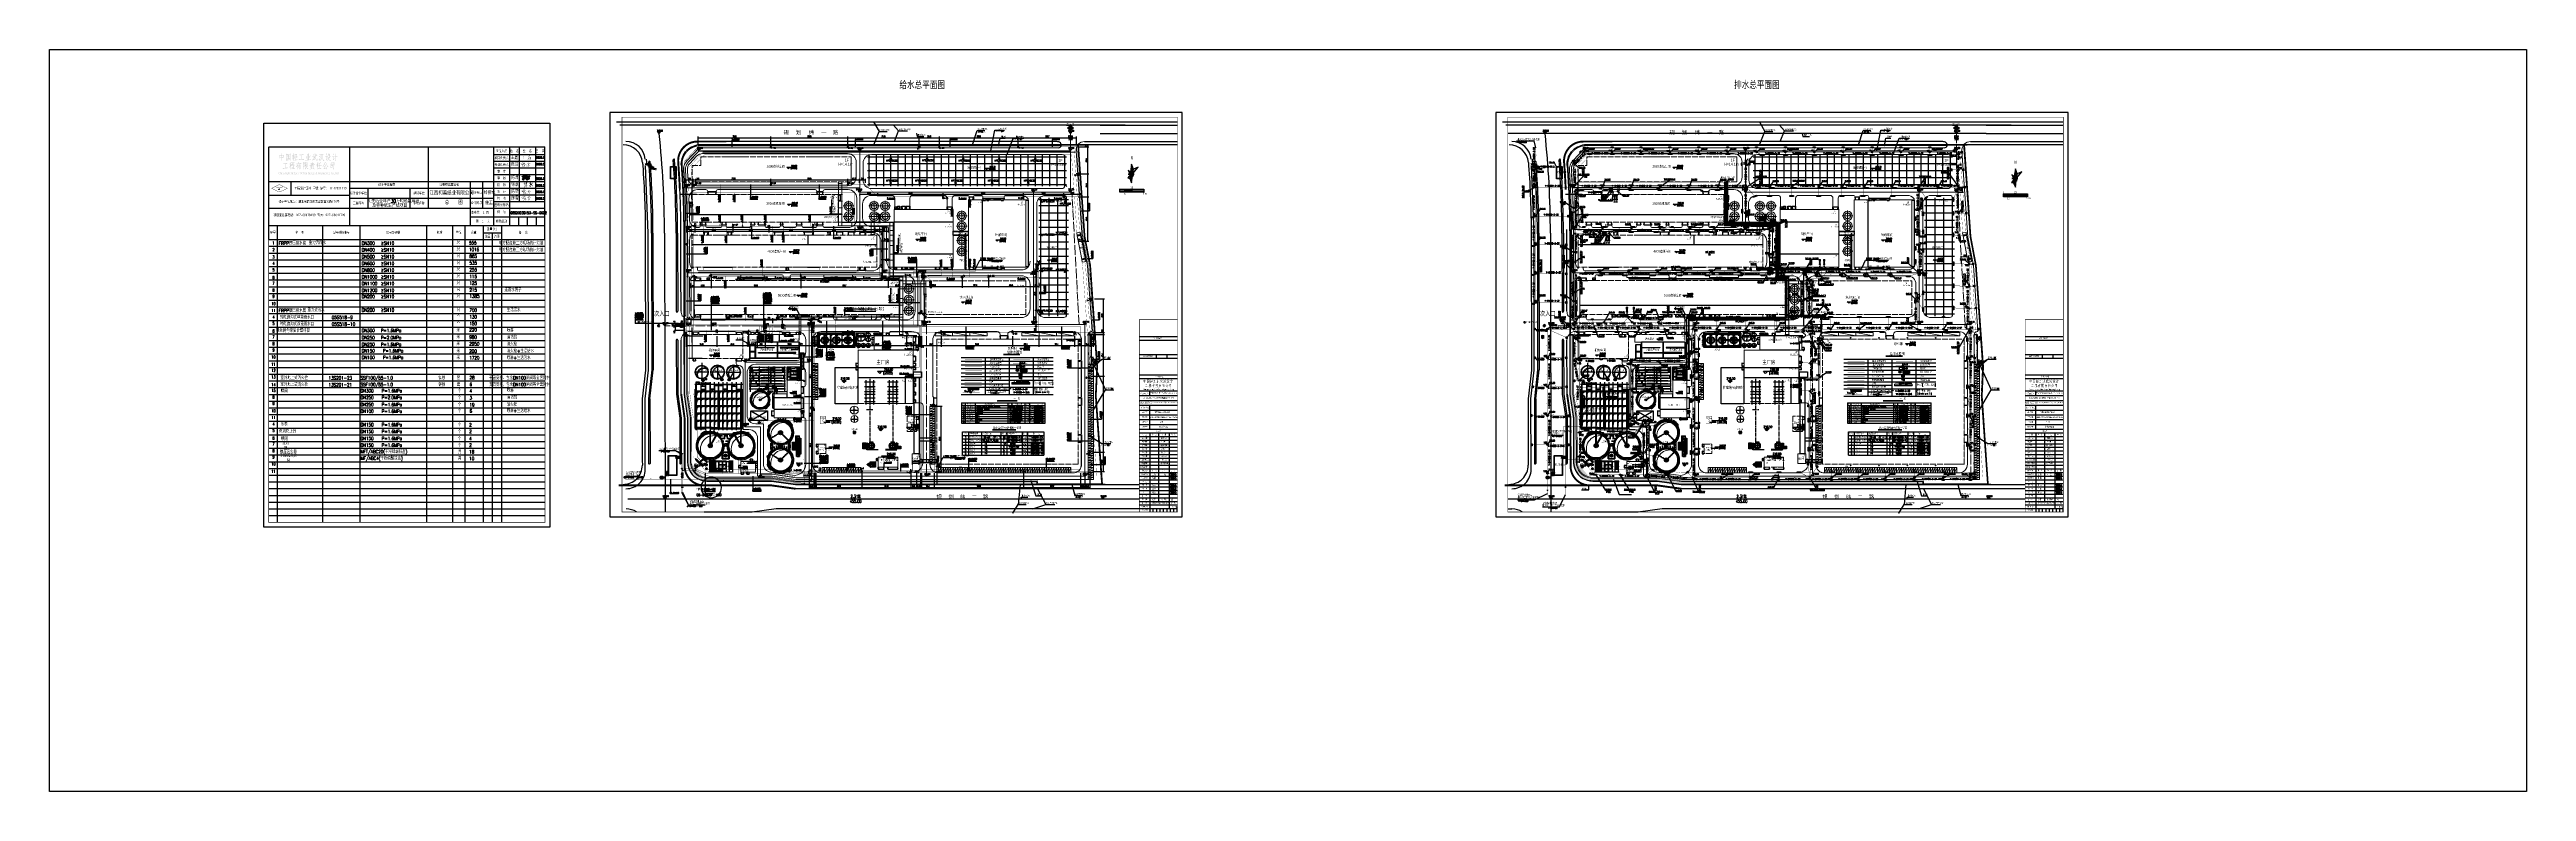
# Model space of a CAD drawing. Header units: metres. Extents: x 497246 to 997717, y 2998582 to 5998198.
# Drawn here: x 498571 to 501143, y 2998582 to 2999354 of the extents above; entities that cross this region are included whole.
import ezdxf
from ezdxf.enums import TextEntityAlignment as Align

# ---------------------------------------------------------------- set-up
doc = ezdxf.new("R2010")
doc.units = ezdxf.units.M
doc.header["$LTSCALE"] = 1000
for name, pattern in [('14', [1.6, 1, -0.25, 0.1, -0.25, 0, 0, 0, 0]), ('ACAD_ISO04W100', [30, 24, -3, 0, -3]), ('ACAD_ISO05W100', [34, 24, -3, 0.5, -3, 0.5, -3]), ('CENTER', [2, 1.25, -0.25, 0.25, -0.25]), ('CENTER2', [1.125, 0.75, -0.125, 0.125, -0.125]), ('CENTRE', [1.125, 0.75, -0.125, 0.125, -0.125]), ('CONTINOUS', [0]), ('DASH', [0.35, 0.25, -0.1]), ('DASHDOT', [1, 0.5, -0.25, 0, -0.25]), ('DASHED', [19.05, 12.7, -6.35]), ('DASHED2', [0.375, 0.25, -0.125]), ('DOTE', [2.42, 2, -0.2, 0.02, -0.2]), ('HIDDEN', [0.375, 0.25, -0.125]), ('L2', [5, 3, -2]), ('PHANTOM', [2.5, 1.25, -0.25, 0.25, -0.25, 0.25, -0.25]), ('PHANTOM2', [31.75, 15.875, -3.175, 3.175, -3.175, 3.175, -3.175]), ('ZQWS-轴网线', [4448, 2540, -636, 636, -636]), ('虚线', [2, 1, -1])]:
    doc.linetypes.add(name, pattern=pattern)
doc.layers.get('0').update_dxf_attribs({"linetype": 'CONTINUOUS'})
doc.layers.get('Defpoints').update_dxf_attribs({"linetype": 'CONTINUOUS'})
for name, color, linetype in [('0-设计车行道边线', 5, 'CONTINUOUS'), ('00-路名', 210, 'CONTINUOUS'), ('0000beijing', 252, 'CONTINUOUS'), ('0000zhuhuizhi', 6, 'CONTINUOUS'), ('00011qq11', 3, 'CONTINUOUS'), ('00侧分带', 3, 'CONTINUOUS'), ('08', 1, 'CONTINUOUS'), ('1', 1, 'CENTER'), ('3', 3, 'CONTINUOUS'), ('4N', 3, 'CONTINUOUS'), ('4虚线层', 6, 'DASHED'), ('5', 6, 'DASHED'), ('A0h$0$z_图框', 7, 'CONTINUOUS'), ('AXIS_TEXT', 7, 'CONTINUOUS'), ('BEAM', 4, 'DASHED'), ('BZ-风玫瑰比例尺', 7, 'CONTINUOUS'), ('CENTER', 1, 'CENTER'), ('COLU', 2, 'CONTINUOUS'), ('COLUMN', 9, 'CONTINUOUS'), ('DIM', 3, 'CONTINUOUS'), ('DIM_ELEV', 3, 'CONTINUOUS'), ('DIM_LEAD', 3, 'CONTINUOUS'), ('DIM_SYMB', 3, 'CONTINUOUS'), ('DIM_消防', 3, 'CONTINUOUS'), ('DIM_雨水', 3, 'CONTINUOUS'), ('DOTE', 1, 'CENTER'), ('eqsj1', 141, 'CONTINUOUS'), ('EQUIP_消火栓', 7, 'CONTINUOUS'), ('EQUIP_消防', 7, 'CONTINUOUS'), ('EQUIP_灭火器', 7, 'CONTINUOUS'), ('EQUIP_给水', 30, 'CONTINUOUS'), ('eqzj1', 40, 'CONTINUOUS'), ('gd', 6, 'CONTINUOUS'), ('HATCH', 254, 'CONTINUOUS'), ('HRAIL', 5, 'CONTINUOUS'), ('L6', 7, 'CONTINUOUS'), ('LINE6', 3, 'CONTINUOUS'), ('P15', 8, 'CONTINUOUS'), ('PIPE-喷淋', 6, 'CONTINUOUS'), ('PIPE-废水', 31, 'CONTINUOUS'), ('PIPE-污水', 2, 'CONTINUOUS'), ('PIPE-消防', 1, 'CONTINUOUS'), ('PIPE-给水', 3, 'CONTINUOUS'), ('PIPE-雨水', 4, 'CONTINUOUS'), ('PUB_TEXT', 7, 'CONTINUOUS'), ('RD-中线', 1, 'DASHDOT'), ('RD-侧石线', 5, 'CONTINUOUS'), ('RD-红线', 7, 'CONTINUOUS'), ('Road Level', 7, 'CONTINUOUS'), ('Road slope & Length', 7, 'CONTINUOUS'), ('STAIR', 2, 'CONTINUOUS'), ('TEXT', 7, 'CONTINUOUS'), ('TEXT_污水', 7, 'CONTINUOUS'), ('TEXT_消防', 7, 'CONTINUOUS'), ('TEXT_灭火器', 7, 'CONTINUOUS'), ('TEXT_给水', 7, 'CONTINUOUS'), ('TEXT_雨水', 7, 'CONTINUOUS'), ('TWT_DIM', 3, 'CONTINUOUS'), ('TWT_雨水口', 4, 'CONTINUOUS'), ('T停车位标注', 35, 'CONTINUOUS'), ('VALVE_喷淋', 7, 'CONTINUOUS'), ('VALVE_污水', 7, 'CONTINUOUS'), ('VALVE_消防', 40, 'CONTINUOUS'), ('VALVE_给水', 40, 'CONTINUOUS'), ('VALVE_雨水', 7, 'CONTINUOUS'), ('VPIPE-消防', 1, 'CONTINUOUS'), ('VPIPE-给水', 11, 'CONTINUOUS'), ('VPIPE-雨水', 4, 'TG_Y'), ('WELL_污水', 2, 'CONTINUOUS'), ('WELL_雨水', 4, 'CONTINUOUS'), ('WINDOW', 4, 'CONTINUOUS'), ('WINDOW_TEXT', 7, 'CONTINUOUS'), ('YD-R2', 50, 'CONTINUOUS'), ('YQ_IDEN', 3, 'CONTINUOUS'), ('z-风', 7, 'CONTINUOUS'), ('z_图框', 7, 'CONTINUOUS'), ('剪力墙', 60, 'CONTINUOUS'), ('名称', 3, 'CONTINUOUS'), ('围墙', 6, 'FENCELINE2'), ('图例层', 7, 'CONTINUOUS'), ('埋件', 2, 'CONTINUOUS'), ('建筑', 7, 'CONTINUOUS'), ('建筑底图', 8, 'CONTINUOUS'), ('建筑标高', 7, 'CONTINUOUS'), ('建筑物', 4, 'CONTINUOUS'), ('建筑门坡散水', 9, 'CONTINUOUS'), ('挡墙护坡', 5, 'CONTINUOUS'), ('排水', 6, 'CONTINUOUS'), ('散水坡道', 2, 'CONTINUOUS'), ('文字', 255, 'CONTINUOUS'), ('文字-排水', 122, 'CONTINUOUS'), ('文字-给水', 140, 'CONTINUOUS'), ('文字说明', 3, 'CONTINUOUS'), ('新建建筑', 2, 'CONTINUOUS'), ('水池', 211, 'CONTINUOUS'), ('污水标注', 211, 'CONTINUOUS'), ('污水沟', 30, 'CONTINUOUS'), ('洞口线', 7, 'CONTINUOUS'), ('用地边界', 7, 'CONTINUOUS'), ('红线', 1, 'PHANTOM2'), ('给排水', 3, 'CONTINUOUS'), ('给排水标注', 140, 'CONTINUOUS'), ('雨水标注', 100, 'CONTINUOUS')]:
    doc.layers.add(name, color=color, linetype=linetype)
for name, color, linetype, lineweight in [('05', 4, 'CENTER', 25), ('1_RO_规划停车位', 35, 'CONTINUOUS', 13), ('1轮廓实线层', 4, 'CONTINUOUS', 18), ('2', 6, '虚线', 18), ('3中心线层', 7, 'CENTER', 25), ('5剖面线层', 2, 'CONTINUOUS', 13), ('8', 8, 'CONTINUOUS', 5), ('_0', 7, 'CONTINUOUS', 25), ('A-门', 2, 'CONTINUOUS', 13), ('A01设备', 5, 'CONTINUOUS', 25), ('AM_0', 7, 'CONTINUOUS', 50), ('SM-栏杆', 21, 'FENCELINE1', 15), ('THIN', 3, 'CONTINUOUS', 20), ('Thread', 7, 'CONTINUOUS', 25), ('T停车位', 35, 'CONTINUOUS', 13), ('Visibleedges', 7, 'CONTINUOUS', 50), ('zsx', 7, 'CONTINUOUS', 40), ('中实线', 7, 'CONTINUOUS', 30), ('中心线', 1, 'CENTER2', 15), ('其它', 2, 'CONTINUOUS', 18), ('地沟', 203, 'CONTINUOUS', 18), ('常规模型', 2, 'CONTINUOUS', 18), ('构筑物', 161, 'CONTINUOUS', 15), ('桁架-管廊', 6, 'CONTINUOUS', 0), ('细实线', 6, 'CONTINUOUS', 13), ('细线', 7, 'CONTINUOUS', 18), ('设备', 253, 'CONTINUOUS', 15), ('道路', 4, 'CONTINUOUS', 15), ('道路中线', 1, 'DOTE', 13)]:
    doc.layers.add(name, color=color, linetype=linetype, lineweight=lineweight)
for name, color, linetype, lineweight, true_color in [('Centerlines', 7, 'CONTINUOUS', 25, 0xaa00aa), ('Centermarks', 7, 'CONTINUOUS', 25, 0xaa00aa), ('Hiddenedges', 7, 'CONTINUOUS', 25, 0x8ed3f8)]:
    doc.layers.add(name, color=color, linetype=linetype, lineweight=lineweight, true_color=true_color)
doc.layers.add('建筑轴线', color=1, linetype='DOTE', lineweight=15, plot=False)
doc.styles.add('-宋体', font='SimSun.ttf', dxfattribs={"width": 0.8})
doc.styles.add('-黑体', font='simhei.ttf', dxfattribs={"width": 0.8})
doc.styles.add('_HZTXT', font='txt.shx', dxfattribs={"width": 0.8, "bigfont": 'HZTXT.shx'})
doc.styles.add('_SIMPLEX', font='SimSun.ttf', dxfattribs={"width": 0.6})
doc.styles.add('_TCH_AXIS', font='COMPLEX', dxfattribs={"bigfont": 'GBCBIG'})
doc.styles.add('_TCH_DIM', font='SIMPLEX', dxfattribs={"bigfont": 'GBCBIG'})
doc.styles.add('_TCH_DIM_T3', font='SIMPLEX', dxfattribs={"width": 0.705882, "bigfont": 'GBCBIG'})
doc.styles.add('_TCH_WINDOW', font='SIMPLEX', dxfattribs={"bigfont": 'GBCBIG'})
doc.styles.add('_TWT_PIPEDN', font='SIMPLEX', dxfattribs={"width": 0.8, "height": 3, "bigfont": 'HZTXT'})
doc.styles.add('_TWT_SERIAL', font='COMPLEX', dxfattribs={"width": 0.8, "height": 3.5, "bigfont": 'HZTXT'})
doc.styles.add('_TWT_WELL', font='SIMPLEX', dxfattribs={"width": 0.8, "height": 3.5, "bigfont": 'HZTXT'})
doc.styles.add('A0h$0$HZTXT', font='txt.shx', dxfattribs={"width": 0.8, "bigfont": 'hztxt.shx'})
doc.styles.add('A0h$0$中文仿宋', font='simfang.ttf', dxfattribs={"width": 0.8, "height": 2.5})
doc.styles.add('CHINA', font='SimSun.ttf', dxfattribs={"width": 0.8, "height": 300})
doc.styles.add('CLWD', font='ARIALN.TTF')
doc.styles.add('DIMHT', font='simhei.ttf', dxfattribs={"width": 0.8})
doc.styles.add('DIMST', font='SimSun.ttf', dxfattribs={"width": 0.8})
doc.styles.add('HZ', font='rs.shx', dxfattribs={"width": 0.8, "bigfont": 'hztxt.shx'})
doc.styles.add('HZTXT', font='txt', dxfattribs={"width": 0.7, "bigfont": 'HZTXT'})
doc.styles.add('SLX2', font='romanc.shx', dxfattribs={"width": 0.7, "height": 900, "bigfont": 'hztxt.shx'})
doc.styles.get("Standard").update_dxf_attribs({"font": 'rs.shx', "bigfont": 'hztxt.shx'})
doc.styles.add('SZK', font='romand.shx', dxfattribs={"width": 0.7, "bigfont": 'hztxt.shx'})
doc.styles.add('TG_LINETYPE', font='SIMPLEX', dxfattribs={"width": 0.8, "height": 3, "bigfont": 'HZTXT'})
doc.styles.add('中文仿宋', font='simfang.ttf', dxfattribs={"width": 0.8, "height": 2.5})
doc.styles.add('亨利项目总图布置_2022_8_8_t3--03$0$亨利项目总图布置_2022_8_8_t3--02$0$CEC', font='ARIALN.TTF')
doc.styles.add('宋体', font='SimSun.ttf')
doc.styles.add('建筑图样式', font='simfang.ttf')
doc.styles.add('正等线体', font='simhei.ttf')
doc.linetypes.add('FENCELINE1', pattern='A,6.35,-2.54,[133,ltypeshp.shx,S=2.54,R=0,X=-2.54,Y=0],-2.54,25.4', length=36.83)
doc.linetypes.add('FENCELINE2', pattern='A,6.35,-2.54,[132,ltypeshp.shx,S=2.54,R=0,X=-2.54,Y=0],-2.54,25.4', length=36.83)
doc.linetypes.add('TG_F', pattern='A,2,-0.3,["F",TG_LINETYPE,S=0.1,R=0,X=-0.23,Y=-0.15],0', length=2.3)
doc.linetypes.add('TG_J', pattern='A,2,-0.3,["J",TG_LINETYPE,S=0.1,R=0,X=-0.23,Y=-0.15],0', length=2.3)
doc.linetypes.add('TG_QS', pattern='A,3,-0.6,["QS",TG_LINETYPE,S=0.1,R=0,X=-0.52,Y=-0.15],0', length=3.6)
doc.linetypes.add('TG_S', pattern='A,2,-0.6,["S",TG_LINETYPE,S=0.1,R=0,X=-0.52,Y=-0.15],0', length=2.6)
doc.linetypes.add('TG_W', pattern='A,2,-0.3,["W",TG_LINETYPE,S=0.1,R=0,X=-0.23,Y=-0.15],0', length=2.3)
doc.linetypes.add('TG_X', pattern='A,3,-0.3,["X",TG_LINETYPE,S=0.1,R=0,X=-0.23,Y=-0.15],0', length=3.3)
doc.linetypes.add('TG_XP', pattern='A,3,-0.6,["XP",TG_LINETYPE,S=0.1,R=0,X=-0.6,Y=-0.2],0', length=3.6)
doc.linetypes.add('TG_Y', pattern='A,2,-0.3,["Y",TG_LINETYPE,S=0.1,R=0,X=-0.23,Y=-0.15],0', length=2.3)
doc.linetypes.add('TG_Y2', pattern='A,2,-0.6,["Y2",TG_LINETYPE,S=0.1,R=0,X=-0.52,Y=-0.15],0', length=2.6)
doc.linetypes.add('TG_ZP', pattern='A,3,-0.6,["ZP",TG_LINETYPE,S=0.1,R=0,X=-0.6,Y=-0.2],0', length=3.6)
doc.dimstyles.new('_TWT_ARCH&&1', dxfattribs={"dimtxt": 1.4875, "dimasz": 0.5, "dimexe": 1.25, "dimexo": 1.5, "dimgap": 0.63125, "dimtad": 1, "dimdec": 1, "dimzin": 0, "dimdsep": 46, "dimtxsty": '_TCH_DIM_T3', "dimblk": 'ARCHTICK', "dimcen": 0.09, "dimclrt": 7, "dimazin": 2, "dimtfac": 1, "dimtdec": 1, "dimtix": 1, "dimtmove": 2, "dimatfit": 3, "dimfxl": 1, "dimtolj": 1, "dimtzin": 0, "dimarcsym": 0})
doc.dimstyles.new('ISO-25', dxfattribs={"dimtxt": 2.5, "dimasz": 2.5, "dimexe": 1.25, "dimexo": 0.625, "dimtad": 1, "dimdsep": 46, "dimtxsty": 'Standard', "dimcen": 2.5, "dimadec": 0, "dimazin": 0, "dimtfac": 1, "dimtmove": 0, "dimatfit": 3, "dimfxl": 1, "dimarcsym": 0})
pattern_1 = [(45, (1667.581, 0), (-0.224506403027, 0.224506403027), [])]
pattern_2 = [(45, (1381.081, 0.896), (-0.224506403027, 0.224506403027), [])]
pattern_3 = [(225, (67842.03, 27016.66), (359.2102, -359.2102), []), (230, (67842, 27016.7), (-1457.472, 127.512), [152.4, -1676.4]), (175, (67842, 27016.7), (281.942, -1528.454), [121.92, -1341.12]), (280.451, (67720.6, 27027.3), (-1175.54, -1400.933), [129.52, -1424.72]), (226.184, (67842, 26610.3), (-2168.632, 336.34), [228.6, -2514.6]), (276.636, (67661.3, 26638.3), (-1899.22, -1979.42), [194.28, -2137.08]), (171.184, (67842, 26610.3), (-1899.24, -1979.4), [182.88, -2011.68]), (201, (67638.8, 26711.9), (-1212.915, 818.121), [152.4, -1676.4]), (146, (67638.8, 26711.9), (-494.417, -1473.504), [121.92, -1341.12]), (251.451, (67537.8, 26780), (-1707.337, -655.37), [129.52, -1424.72]), (217.5, (67842.03, 27016.66), (-24.7094, -676.4402), [6.706, -1318.158, 6.706, -1354.734, -1346.2]), (217.5, (67842.03, 27016.66), (-24.7094, -676.4402), [-2686.304, 6.706, -1339.494]), (187.5, (67842, 27016.66), (-534.558, -801.444), [6.706, -769.518, 6.706, -1287.678, -513.08]), (187.5, (67842, 27016.66), (-534.558, -801.444), [-2070.608, 6.706, -506.374]), (147.5, (68295.17, 27016.66), (-1084.7275, 45.8312), [6.706, -501.294, 6.706, -1578.254, -2103.12]), (147.5, (68295.17, 27016.66), (-1084.7275, 45.8312), [-2092.96, 6.706, -2096.414]), (137.5, (68498.4, 27016.7), (-1185.035, -203.414), [6.706, -653.694, 6.706, -1045.87, -1493.52]), (137.5, (68498.4, 27016.7), (-1185.035, -203.414), [-1712.976, 6.706, -1486.814])]
pattern_4 = [(45, (-70542.03, -27016.66), (-359.2102, 359.2102), []), (50, (-70542, -27016.7), (1457.472, -127.512), [152.4, -1676.4]), (355, (-70542, -27016.7), (-281.942, 1528.454), [121.92, -1341.12]), (100.451, (-70420.6, -27027.3), (1175.54, 1400.933), [129.52, -1424.72]), (46.184, (-70542, -26610.3), (2168.632, -336.34), [228.6, -2514.6]), (96.636, (-70361.3, -26638.3), (1899.22, 1979.42), [194.28, -2137.08]), (351.184, (-70542, -26610.3), (1899.24, 1979.4), [182.88, -2011.68]), (21, (-70338.8, -26711.9), (1212.915, -818.121), [152.4, -1676.4]), (326, (-70338.8, -26711.9), (494.417, 1473.504), [121.92, -1341.12]), (71.451, (-70237.8, -26780), (1707.337, 655.37), [129.52, -1424.72]), (37.5, (-70542.03, -27016.66), (24.7094, 676.4402), [6.706, -1318.158, 6.706, -1354.734, -1346.2]), (37.5, (-70542.03, -27016.66), (24.7094, 676.4402), [-2686.304, 6.706, -1339.494]), (7.5, (-70542, -27016.66), (534.558, 801.444), [6.706, -769.518, 6.706, -1287.678, -513.08]), (7.5, (-70542, -27016.66), (534.558, 801.444), [-2070.608, 6.706, -506.374]), (327.5, (-70995.17, -27016.66), (1084.7275, -45.8312), [6.706, -501.294, 6.706, -3681.374]), (327.5, (-70995.17, -27016.66), (1084.7275, -45.8312), [-514.706, -1578.254, 6.706, -2096.414]), (317.5, (-71198.4, -27016.7), (1185.035, 203.414), [6.706, -653.694, 6.706, -1045.87, -1493.52]), (317.5, (-71198.4, -27016.7), (1185.035, 203.414), [-1712.976, 6.706, -1486.814])]
pattern_5 = [(45, (2587.7205, 0), (-0.224506403027, 0.224506403027), [])]
pattern_6 = [(45, (2301.2205, 0.896), (-0.224506403027, 0.224506403027), [])]

# ---------------------------------------------------------------- blocks, each defined once
blk = doc.blocks.new('fengguiaa')
at = {"layer": 'z-风'}
h = blk.add_hatch(color=256, dxfattribs=at)
h.paths.add_polyline_path([(486717, 3006579), (486659, 3006728), (486659, 3006430)])
h.paths.add_polyline_path([(486625, 3006503), (486549, 3006540), (486659, 3006430)])
h.paths.add_polyline_path([(486602, 3006452), (486551, 3006430), (486553, 3006430), (486659, 3006430)])
h.paths.add_polyline_path([(486659, 3006430), (486626, 3006417), (486546, 3006316)])
h.paths.add_polyline_path([(486659, 3006430), (486605, 3006299), (486659, 3006169)])
h.paths.add_polyline_path([(486659, 3006430), (486685, 3006364), (486716, 3006375)])
h.paths.add_polyline_path([(486733, 3006430), (486659, 3006430), (486689, 3006420)])
h.paths.add_polyline_path([(486858, 3006636), (486659, 3006430), (486693, 3006446)])
for p, q in [((486717, 3006579), (486659, 3006728)), ((486659, 3006728), (486659, 3006431))]:
    blk.add_line(p, q, dxfattribs=at)
at = {"layer": 'z-风', "const_width": 4}
for points in [[(486461, 3006430), (486858, 3006430)], [(486659, 3006105), (486659, 3006834)]]:
    blk.add_lwpolyline(points, dxfattribs=at)
at = {"layer": 'z-风'}
blk.add_lwpolyline([(486659, 3006728), (486625, 3006503), (486549, 3006540), (486602, 3006452), (486551, 3006430), (486626, 3006417), (486546, 3006316), (486605, 3006299), (486659, 3006169), (486685, 3006364), (486716, 3006375), (486689, 3006420), (486733, 3006430), (486693, 3006446), (486858, 3006636), (486717, 3006579)], close=True, dxfattribs=at)
for points in [[(486546, 3006316), (486659, 3006430)], [(486549, 3006540), (486659, 3006430)], [(486602, 3006452), (486659, 3006430)], [(486605, 3006299), (486659, 3006430)], [(486625, 3006503), (486659, 3006430)], [(486626, 3006417), (486659, 3006430)], [(486858, 3006636), (486659, 3006430)], [(486717, 3006579), (486659, 3006430)], [(486693, 3006446), (486659, 3006430)], [(486685, 3006364), (486659, 3006430)], [(486716, 3006375), (486659, 3006430)], [(486689, 3006420), (486659, 3006430)]]:
    blk.add_lwpolyline(points, dxfattribs=at)
at = {"layer": 'z-风', "style": '-宋体', "width": 0.8}
blk.add_text('N', height=96.2, dxfattribs=at).set_placement((486630, 3006878))
blk = doc.blocks.new('cj')
at = {"linetype": 'Continuous'}
h = blk.add_hatch(color=256, dxfattribs=at)
h.paths.add_polyline_path([(508, 207), (509, 208), (516, 211), (519, 213), (522, 214), (530, 217), (532, 218), (536, 218), (545, 223), (550, 223), (557, 226), (569, 230), (576, 230), (582, 232), (586, 232), (596, 236), (599, 236), (602, 238), (609, 238), (610, 236), (610, 220), (611, 214), (613, 208), (613, 204), (612, 202), (616, 186), (616, 167), (615, 164), (612, 161), (612, 159), (608, 153), (597, 143), (579, 132), (575, 130), (569, 126), (558, 122), (555, 120), (550, 120), (544, 117), (540, 117), (524, 112), (518, 112), (514, 110), (514, 105), (517, 103), (529, 104), (542, 107), (548, 107), (551, 108), (554, 108), (560, 110), (567, 110), (579, 113), (583, 112), (590, 114), (601, 115), (601, 115), (605, 116), (606, 117), (610, 117), (614, 118), (627, 118), (630, 116), (630, 113), (627, 108), (625, 107), (622, 104), (617, 101), (606, 101), (604, 100), (592, 99), (578, 94), (578, 92), (582, 90), (596, 90), (599, 91), (601, 90), (598, 88), (594, 84), (589, 82), (586, 79), (571, 72), (564, 67), (559, 60), (559, 57), (560, 55), (564, 52), (568, 51), (571, 50), (584, 48), (597, 50), (600, 50), (608, 53), (614, 53), (620, 55), (623, 58), (627, 59), (630, 60), (636, 66), (640, 68), (645, 75), (646, 84), (644, 92), (640, 97), (637, 98), (633, 100), (638, 112), (639, 117), (637, 122), (634, 124), (628, 126), (612, 126), (609, 125), (603, 126), (600, 125), (590, 124), (585, 123), (574, 122), (573, 123), (576, 125), (577, 125), (583, 129), (586, 130), (588, 132), (602, 139), (611, 146), (620, 156), (624, 170), (623, 174), (624, 176), (624, 188), (622, 197), (623, 201), (621, 204), (622, 210), (620, 214), (620, 219), (619, 223), (620, 228), (617, 235), (618, 240), (621, 243), (623, 244), (628, 246), (635, 247), (645, 249), (653, 253), (657, 253), (660, 255), (667, 256), (677, 260), (688, 263), (694, 266), (698, 266), (702, 268), (703, 268), (706, 270), (711, 271), (712, 273), (712, 278), (709, 283), (709, 285), (705, 290), (694, 294), (691, 297), (684, 301), (674, 303), (665, 308), (660, 309), (654, 312), (624, 319), (614, 319), (611, 318), (609, 315), (609, 308), (607, 291), (607, 281), (608, 272), (608, 262), (609, 257), (608, 251), (608, 249), (607, 247), (592, 242), (585, 239), (569, 238), (564, 237), (558, 234), (549, 231), (544, 231), (543, 230), (539, 229), (531, 225), (522, 223), (516, 220), (510, 219), (507, 217), (497, 214), (495, 212), (488, 211), (485, 213), (482, 214), (475, 213), (466, 213), (463, 210), (459, 210), (459, 208), (454, 208), (451, 210), (453, 211), (455, 216), (454, 220), (456, 224), (455, 226), (457, 229), (457, 258), (456, 270), (457, 278), (456, 281), (457, 287), (457, 307), (459, 313), (459, 332), (457, 336), (456, 344), (454, 350), (454, 352), (451, 362), (448, 363), (445, 363), (443, 360), (444, 354), (443, 353), (445, 351), (444, 348), (447, 344), (447, 340), (448, 338), (448, 330), (449, 327), (448, 319), (449, 313), (448, 310), (448, 307), (446, 297), (445, 295), (445, 292), (443, 284), (440, 280), (438, 273), (435, 268), (435, 266), (432, 262), (427, 252), (423, 247), (421, 242), (419, 239), (416, 233), (413, 230), (412, 226), (406, 219), (402, 211), (398, 205), (388, 194), (389, 191), (381, 185), (379, 182), (369, 173), (361, 169), (352, 166), (348, 164), (343, 163), (339, 161), (331, 160), (326, 157), (323, 157), (322, 158), (322, 161), (323, 172), (322, 174), (323, 182), (324, 185), (323, 190), (323, 195), (325, 198), (331, 201), (334, 204), (338, 206), (342, 209), (342, 211), (341, 214), (338, 217), (332, 217), (325, 215), (323, 216), (323, 226), (324, 230), (324, 240), (323, 243), (323, 267), (321, 284), (322, 290), (321, 295), (321, 305), (320, 307), (318, 324), (319, 326), (322, 325), (324, 325), (323, 329), (324, 332), (324, 334), (316, 343), (313, 342), (307, 336), (310, 321), (310, 316), (311, 312), (311, 302), (312, 299), (313, 283), (313, 280), (314, 271), (314, 254), (313, 253), (312, 253), (308, 254), (299, 254), (280, 252), (270, 248), (268, 246), (260, 243), (258, 244), (257, 251), (258, 253), (258, 272), (259, 278), (259, 284), (257, 288), (258, 294), (252, 308), (246, 313), (240, 313), (229, 311), (223, 305), (221, 300), (221, 298), (222, 296), (225, 293), (225, 291), (227, 289), (231, 290), (235, 295), (235, 300), (240, 304), (244, 303), (245, 302), (248, 295), (248, 290), (249, 286), (249, 255), (247, 235), (246, 233), (246, 225), (245, 219), (245, 209), (244, 207), (244, 199), (243, 196), (243, 187), (237, 182), (234, 181), (231, 177), (230, 174), (231, 172), (232, 171), (240, 171), (241, 170), (241, 153), (237, 149), (226, 144), (221, 140), (216, 138), (213, 136), (206, 132), (201, 129), (196, 127), (180, 117), (163, 107), (157, 105), (156, 111), (159, 113), (159, 117), (158, 118), (157, 122), (158, 130), (157, 139), (158, 142), (159, 151), (158, 153), (160, 157), (160, 161), (160, 165), (161, 167), (160, 171), (162, 173), (161, 174), (161, 178), (164, 186), (163, 190), (161, 192), (161, 194), (163, 196), (162, 202), (163, 206), (166, 206), (172, 203), (178, 203), (187, 204), (193, 207), (199, 211), (201, 212), (205, 215), (207, 215), (213, 218), (223, 226), (233, 236), (236, 242), (239, 245), (240, 251), (238, 256), (232, 260), (212, 260), (209, 258), (200, 257), (176, 247), (175, 247), (175, 248), (177, 251), (180, 252), (182, 256), (184, 257), (188, 262), (190, 262), (193, 266), (195, 267), (201, 275), (208, 282), (211, 291), (210, 297), (208, 300), (203, 303), (185, 305), (174, 303), (159, 300), (157, 300), (148, 296), (137, 294), (132, 292), (127, 291), (122, 289), (117, 286), (107, 283), (91, 277), (88, 274), (85, 274), (77, 270), (68, 269), (60, 266), (58, 264), (54, 264), (51, 260), (49, 260), (50, 258), (49, 256), (50, 255), (54, 257), (63, 261), (67, 262), (77, 267), (81, 267), (84, 268), (90, 269), (91, 270), (102, 272), (112, 276), (121, 281), (126, 281), (136, 286), (144, 287), (158, 292), (163, 293), (169, 295), (191, 297), (196, 296), (201, 294), (203, 292), (203, 291), (198, 284), (197, 281), (193, 277), (190, 271), (187, 269), (175, 257), (165, 250), (163, 252), (163, 260), (162, 262), (162, 273), (163, 274), (163, 278), (161, 281), (161, 283), (159, 285), (158, 288), (156, 288), (152, 286), (152, 282), (151, 279), (151, 253), (148, 249), (148, 247), (151, 240), (145, 234), (139, 230), (133, 224), (133, 221), (136, 219), (138, 219), (146, 224), (152, 226), (154, 222), (154, 218), (153, 216), (152, 210), (153, 207), (152, 203), (152, 181), (151, 180), (151, 168), (150, 165), (150, 148), (149, 145), (149, 139), (148, 135), (148, 121), (147, 118), (147, 102), (146, 99), (141, 95), (136, 93), (133, 90), (129, 88), (124, 87), (121, 84), (114, 80), (112, 78), (106, 75), (104, 75), (100, 71), (94, 68), (90, 65), (80, 60), (77, 57), (66, 51), (60, 45), (60, 42), (65, 39), (67, 39), (77, 42), (81, 42), (91, 45), (100, 50), (104, 51), (109, 54), (111, 54), (114, 57), (123, 60), (136, 67), (142, 69), (144, 69), (145, 67), (145, 44), (144, 20), (147, -14), (148, -15), (148, -20), (150, -24), (150, -26), (153, -30), (158, -30), (160, -28), (161, -26), (161, -23), (157, -18), (155, -14), (156, -9), (154, -2), (155, 0), (155, 2), (154, 6), (154, 14), (153, 16), (154, 27), (153, 31), (154, 37), (154, 40), (155, 43), (154, 64), (156, 67), (155, 73), (159, 75), (162, 78), (177, 84), (182, 88), (193, 91), (197, 94), (204, 97), (206, 98), (211, 100), (217, 103), (220, 104), (227, 108), (232, 110), (245, 116), (247, 118), (253, 119), (258, 122), (262, 123), (265, 125), (268, 125), (274, 129), (282, 131), (289, 134), (291, 136), (294, 136), (299, 139), (305, 140), (306, 141), (313, 143), (314, 142), (314, 139), (315, 138), (314, 133), (316, 129), (315, 122), (314, 120), (315, 118), (314, 116), (314, 110), (312, 106), (299, 93), (298, 90), (295, 88), (288, 76), (287, 73), (286, 70), (288, 59), (291, 53), (300, 45), (301, 44), (305, 46), (311, 52), (312, 54), (312, 56), (314, 57), (314, 58), (312, 59), (313, 62), (315, 62), (317, 67), (318, 73), (317, 79), (319, 82), (319, 86), (319, 97), (322, 101), (322, 103), (323, 105), (327, 108), (330, 114), (337, 120), (340, 124), (343, 125), (346, 128), (346, 129), (348, 132), (348, 134), (352, 141), (359, 146), (365, 154), (379, 168), (383, 170), (389, 171), (394, 174), (401, 176), (405, 178), (410, 179), (413, 181), (417, 180), (422, 183), (426, 183), (430, 185), (432, 185), (441, 189), (443, 189), (444, 187), (444, 177), (445, 173), (445, 158), (444, 150), (445, 143), (445, 136), (444, 133), (444, 119), (445, 114), (445, 90), (444, 87), (445, 80), (444, 72), (445, 59), (444, 45), (445, 37), (445, 22), (446, 8), (448, 5), (450, -8), (458, -24), (463, -24), (465, -22), (466, -16), (469, -12), (471, -1), (471, 4), (474, 23), (473, 25), (473, 29), (471, 30), (470, 29), (469, 25), (466, 18), (466, 13), (462, 6), (462, 1), (460, -3), (460, -7), (459, -8), (457, -5), (455, 1), (454, 12), (452, 15), (453, 19), (452, 22), (452, 28), (451, 29), (451, 31), (453, 39), (452, 60), (451, 63), (451, 73), (448, 77), (450, 101), (452, 103), (452, 107), (451, 109), (451, 112), (450, 118), (450, 133), (449, 134), (449, 140), (448, 144), (451, 149), (451, 152), (449, 153), (449, 160), (450, 163), (449, 163), (449, 166), (451, 167), (452, 166), (452, 168), (453, 169), (455, 168), (455, 165), (458, 163), (464, 162), (466, 164), (465, 167), (460, 172), (459, 174), (460, 183), (467, 188), (475, 191), (478, 194), (487, 198), (490, 201), (497, 201), (502, 205)])
h.paths.add_polyline_path([(466, 202), (466, 201), (463, 200), (459, 200), (457, 199), (453, 200), (453, 201), (455, 203), (465, 203)], flags=16)
h.paths.add_polyline_path([(445, 209), (443, 207), (441, 207), (439, 208), (419, 207), (418, 208), (418, 206), (420, 206), (426, 204), (431, 204), (433, 203), (443, 203), (445, 202), (444, 196), (438, 193), (422, 189), (417, 187), (412, 187), (407, 184), (393, 180), (389, 180), (388, 181), (389, 183), (393, 186), (397, 193), (402, 198), (405, 206), (408, 208), (410, 211), (412, 213), (417, 223), (421, 228), (426, 237), (429, 241), (431, 244), (431, 246), (433, 248), (436, 255), (439, 258), (439, 261), (446, 274), (447, 274), (447, 250), (448, 241), (447, 241), (448, 234), (447, 224), (446, 221)], flags=16)
h.paths.add_polyline_path([(358, 160), (358, 158), (357, 158), (353, 151), (346, 143), (340, 135), (340, 133), (341, 132), (341, 131), (336, 130), (326, 122), (322, 116), (320, 117), (321, 138), (322, 140), (321, 144), (324, 148), (330, 150), (332, 152), (340, 153), (344, 156), (352, 158), (356, 160)], flags=16)
h.paths.add_polyline_path([(619, 251), (619, 257), (617, 261), (618, 266), (617, 269), (617, 286), (619, 302), (618, 307), (620, 310), (628, 311), (633, 309), (639, 308), (644, 306), (649, 306), (654, 303), (664, 301), (676, 295), (683, 293), (687, 291), (699, 283), (705, 277), (705, 276), (699, 272), (684, 268), (681, 266), (677, 266), (671, 263), (669, 263), (665, 262), (665, 262), (660, 261), (657, 261), (653, 259), (651, 258), (643, 257), (634, 254), (630, 254), (626, 252)], flags=16)
h.paths.add_polyline_path([(315, 215), (314, 212), (309, 209), (303, 208), (299, 205), (278, 198), (277, 198), (277, 199), (279, 201), (289, 208), (291, 211), (296, 214), (312, 229), (313, 232), (315, 231), (315, 229), (315, 223), (315, 222)], flags=16)
h.paths.add_polyline_path([(317, 176), (316, 176), (317, 162), (315, 157), (315, 155), (313, 152), (310, 151), (308, 149), (300, 148), (278, 139), (274, 138), (267, 135), (262, 134), (254, 131), (251, 128), (244, 126), (237, 122), (230, 120), (210, 110), (206, 109), (200, 105), (196, 104), (187, 99), (185, 99), (172, 93), (170, 91), (164, 89), (160, 86), (157, 86), (156, 87), (155, 93), (158, 96), (160, 97), (164, 101), (173, 105), (177, 108), (188, 114), (192, 117), (195, 118), (197, 120), (203, 122), (208, 126), (211, 127), (215, 130), (236, 140), (238, 143), (240, 144), (242, 143), (243, 140), (243, 137), (246, 133), (251, 133), (253, 135), (253, 142), (251, 145), (251, 149), (252, 151), (261, 155), (267, 161), (275, 165), (280, 169), (291, 174), (296, 179), (300, 181), (304, 184), (310, 187), (312, 189), (314, 188), (315, 180)], flags=16)
h.paths.add_polyline_path([(313, 198), (313, 197), (305, 192), (299, 187), (294, 186), (262, 165), (253, 160), (251, 161), (252, 172), (255, 176), (258, 178), (265, 180), (268, 183), (273, 185), (278, 188), (283, 189), (288, 192), (289, 192), (293, 194), (297, 194), (307, 201), (312, 201)], flags=16)
h.paths.add_polyline_path([(578, 67), (585, 69), (592, 73), (598, 76), (601, 80), (609, 84), (616, 89), (618, 89), (621, 88), (625, 88), (628, 86), (633, 85), (637, 82), (638, 78), (637, 78), (635, 75), (627, 70), (621, 66), (617, 65), (611, 62), (608, 62), (604, 61), (601, 61), (594, 59), (577, 59), (572, 58), (570, 59), (570, 60), (572, 62), (574, 62), (576, 63)], flags=16)
h.paths.add_polyline_path([(309, 241), (308, 240), (308, 238), (304, 233), (301, 232), (299, 229), (288, 218), (284, 216), (281, 213), (271, 205), (264, 202), (255, 195), (254, 195), (253, 202), (255, 206), (254, 215), (255, 218), (255, 225), (258, 229), (260, 234), (267, 236), (274, 240), (279, 241), (284, 244), (288, 244), (290, 245), (292, 245), (296, 246), (306, 246), (308, 244)], flags=16)
h.paths.add_polyline_path([(311, 85), (312, 83), (312, 79), (312, 78), (312, 77), (311, 72), (311, 62), (308, 55), (305, 52), (302, 52), (300, 54), (300, 55), (300, 70), (302, 74), (303, 77), (308, 82), (310, 85)], flags=16)
h.paths.add_polyline_path([(231, 249), (231, 248), (226, 240), (206, 222), (193, 216), (178, 211), (175, 211), (171, 212), (167, 215), (167, 224), (165, 231), (166, 234), (182, 241), (183, 241), (190, 245), (203, 249), (206, 251), (214, 251), (218, 253), (225, 253), (230, 251)], flags=16)
h.paths.add_polyline_path([(146, 87), (146, 81), (145, 81), (144, 80), (141, 79), (135, 76), (131, 74), (128, 73), (125, 72), (122, 72), (119, 68), (114, 67), (112, 65), (109, 65), (108, 63), (103, 61), (102, 62), (104, 65), (113, 68), (120, 74), (129, 79), (132, 82), (136, 84), (139, 86), (144, 88)], flags=16)
for points in [[(712, 278), (712, 273), (711, 271), (706, 270), (703, 268), (702, 268), (698, 266), (694, 266), (688, 263), (677, 260), (667, 256), (660, 255), (657, 253), (653, 253), (645, 249), (635, 247), (628, 246), (623, 244), (621, 243), (618, 240), (617, 235), (620, 228), (619, 223), (620, 219), (620, 214), (622, 210), (621, 204), (623, 201), (622, 197), (624, 188), (624, 176), (623, 174), (624, 170), (620, 156), (611, 146), (602, 139), (588, 132), (586, 130), (583, 129), (577, 125), (576, 125), (573, 123), (574, 122), (585, 123), (590, 124), (600, 125), (603, 126), (609, 125), (612, 126), (628, 126), (634, 124), (637, 122), (639, 117), (638, 112), (633, 100), (637, 98), (640, 97), (644, 92), (646, 84), (645, 75), (640, 68), (636, 66), (630, 60), (627, 59), (623, 58), (620, 55), (614, 53), (608, 53), (600, 50), (597, 50), (584, 48), (571, 50), (568, 51), (564, 52), (560, 55), (559, 57), (559, 60), (564, 67), (571, 72), (586, 79), (589, 82), (594, 84), (598, 88), (601, 90), (599, 91), (596, 90), (582, 90), (578, 92), (578, 94), (592, 99), (604, 100), (606, 101), (617, 101), (622, 104), (625, 107), (627, 108), (630, 113), (630, 116), (627, 118), (614, 118), (610, 117), (606, 117), (605, 116), (601, 115), (601, 115), (590, 114), (583, 112), (579, 113), (567, 110), (560, 110), (554, 108), (551, 108), (548, 107), (542, 107), (529, 104), (517, 103), (514, 105), (514, 110), (518, 112), (524, 112), (540, 117), (544, 117), (550, 120), (555, 120), (558, 122), (569, 126), (575, 130), (579, 132), (597, 143), (608, 153), (612, 159), (612, 161), (615, 164), (616, 167), (616, 186), (612, 202), (613, 204), (613, 208), (611, 214), (610, 220), (610, 236), (609, 238), (602, 238), (599, 236), (596, 236), (586, 232), (582, 232), (576, 230), (569, 230), (557, 226), (550, 223), (545, 223), (536, 218), (532, 218), (530, 217), (522, 214), (519, 213), (516, 211), (509, 208), (508, 207), (502, 205), (497, 201), (490, 201), (487, 198), (478, 194), (475, 191), (467, 188), (460, 183), (459, 174), (460, 172), (465, 167), (466, 164), (464, 162), (458, 163), (455, 165), (455, 168), (453, 169), (452, 168), (452, 166), (451, 167), (449, 166), (449, 163), (450, 163), (449, 160), (449, 153), (451, 152), (451, 149), (448, 144), (449, 140), (449, 134), (450, 133), (450, 118), (451, 112), (451, 109), (452, 107), (452, 103), (450, 101), (448, 77), (451, 73), (451, 63), (452, 60), (453, 39), (451, 31), (451, 29), (452, 28), (452, 22), (453, 19), (452, 15), (454, 12), (455, 1), (457, -5), (459, -8), (460, -7), (460, -3), (462, 1), (462, 6), (466, 13), (466, 18), (469, 25), (470, 29), (471, 30), (470, 31), (471, 42), (473, 45), (474, 41), (474, 33), (472, 30), (473, 29), (473, 25), (474, 23), (471, 4), (471, -1), (469, -12), (466, -16), (465, -22), (463, -24), (458, -24), (450, -8), (448, 5), (446, 8), (445, 22), (445, 37), (444, 45), (445, 59), (444, 72), (445, 80), (444, 87), (445, 90), (445, 114), (444, 119), (444, 133), (445, 136), (445, 143), (444, 150), (445, 158), (445, 173), (444, 177), (444, 187), (443, 189), (441, 189), (432, 185), (430, 185), (426, 183), (422, 183), (417, 180), (413, 181), (410, 179), (405, 178), (401, 176), (394, 174), (389, 171), (383, 170), (379, 168), (365, 154), (359, 146), (352, 141), (348, 134), (348, 132), (346, 129), (346, 128), (343, 125), (340, 124), (337, 120), (330, 114), (327, 108), (323, 105), (322, 103), (322, 101), (319, 97), (319, 86), (319, 82), (317, 79), (318, 73), (317, 67), (315, 62), (313, 62), (312, 59), (314, 58), (314, 57), (312, 56), (312, 54), (311, 52), (305, 46), (301, 44), (300, 45), (291, 53), (288, 59), (286, 70), (287, 73), (288, 76), (295, 88), (298, 90), (299, 93), (312, 106), (314, 110), (314, 116), (315, 118), (314, 120), (315, 122), (316, 129), (314, 133), (315, 138), (314, 139), (314, 142), (313, 143), (306, 141), (305, 140), (299, 139), (294, 136), (291, 136), (289, 134), (282, 131), (274, 129), (268, 125), (265, 125), (262, 123), (258, 122), (253, 119), (247, 118), (245, 116), (232, 110), (227, 108), (220, 104), (217, 103), (211, 100), (206, 98), (204, 97), (197, 94), (193, 91), (182, 88), (177, 84), (162, 78), (159, 75), (155, 73), (156, 67), (154, 64), (155, 43), (154, 40), (154, 37), (153, 31), (154, 27), (153, 16), (154, 14), (154, 6), (155, 2), (155, 0), (154, -2), (156, -9), (155, -14), (157, -18), (161, -23), (161, -26), (160, -28), (158, -30), (153, -30), (150, -26), (150, -24), (148, -20), (148, -15), (147, -14), (144, 20), (145, 44), (145, 67), (144, 69), (142, 69), (136, 67), (123, 60), (114, 57), (111, 54), (109, 54), (104, 51), (100, 50), (91, 45), (81, 42), (77, 42), (67, 39), (65, 39), (60, 42), (60, 45), (66, 51), (77, 57), (80, 60), (90, 65), (94, 68), (100, 71), (104, 75), (106, 75), (112, 78), (114, 80), (121, 84), (124, 87), (129, 88), (133, 90), (136, 93), (141, 95), (146, 99), (147, 102), (147, 118), (148, 121), (148, 135), (149, 139), (149, 145), (150, 148), (150, 165), (151, 168), (151, 180), (152, 181), (152, 203), (153, 207), (152, 210), (153, 216), (154, 218), (154, 222), (152, 226), (146, 224), (138, 219), (136, 219), (133, 221), (133, 224), (139, 230), (145, 234), (151, 240), (148, 247), (148, 249), (151, 253), (151, 279), (152, 282), (152, 286), (156, 288), (158, 288), (159, 285), (161, 283), (161, 281), (163, 278), (163, 274), (162, 273), (162, 262), (163, 260), (163, 252), (165, 250), (175, 257), (187, 269), (190, 271), (193, 277), (197, 281), (198, 284), (203, 291), (203, 292), (201, 294), (196, 296), (191, 297), (169, 295), (163, 293), (158, 292), (144, 287), (136, 286), (126, 281), (121, 281), (112, 276), (102, 272), (91, 270), (90, 269), (84, 268), (81, 267), (77, 267), (67, 262), (63, 261), (54, 257), (50, 255), (49, 256), (50, 258), (49, 260), (51, 260), (54, 264), (58, 264), (60, 266), (68, 269), (77, 270), (85, 274), (88, 274), (91, 277), (107, 283), (117, 286), (122, 289), (127, 291), (132, 292), (137, 294), (148, 296), (157, 300), (159, 300), (174, 303), (185, 305), (203, 303), (208, 300), (210, 297), (211, 291), (208, 282), (201, 275), (195, 267), (193, 266), (190, 262), (188, 262), (184, 257), (182, 256), (180, 252), (177, 251), (175, 248), (175, 247), (176, 247), (200, 257), (209, 258), (212, 260), (232, 260), (238, 256), (240, 251), (239, 245), (236, 242), (233, 236), (223, 226), (213, 218), (207, 215), (205, 215), (201, 212), (199, 211), (193, 207), (187, 204), (178, 203), (172, 203), (166, 206), (163, 206), (162, 202), (163, 196), (161, 194), (161, 192), (163, 190), (164, 186), (161, 178), (161, 174), (162, 173), (160, 171), (161, 167), (160, 165), (160, 161), (160, 157), (158, 153), (159, 151), (158, 142), (157, 139), (158, 130), (157, 122), (158, 118), (159, 117), (159, 113), (156, 111), (157, 105), (163, 107), (180, 117), (196, 127), (201, 129), (206, 132), (213, 136), (216, 138), (221, 140), (226, 144), (237, 149), (241, 153), (241, 170), (240, 171), (232, 171), (231, 172), (230, 174), (231, 177), (234, 181), (237, 182), (243, 187), (243, 196), (244, 199), (244, 207), (245, 209), (245, 219), (246, 225), (246, 233), (247, 235), (249, 255), (249, 286), (248, 290), (248, 295), (245, 302), (244, 303), (240, 304), (235, 300), (235, 295), (231, 290), (227, 289), (225, 291), (225, 293), (222, 296), (221, 298), (221, 300), (223, 305), (229, 311), (240, 313), (246, 313), (252, 308), (258, 294), (257, 288), (259, 284), (259, 278), (258, 272), (258, 253), (257, 251), (258, 244), (260, 243), (268, 246), (270, 248), (280, 252), (299, 254), (308, 254), (312, 253), (313, 253), (314, 254), (314, 271), (313, 280), (313, 283), (312, 299), (311, 302), (311, 312), (310, 316), (310, 321), (307, 336), (313, 342), (316, 343), (324, 334), (324, 332), (323, 329), (324, 325), (322, 325), (319, 326), (318, 324), (320, 307), (321, 305), (321, 295), (322, 290), (321, 284), (323, 267), (323, 243), (324, 240), (324, 230), (323, 226), (323, 216), (325, 215), (332, 217), (338, 217), (341, 214), (342, 211), (342, 209), (338, 206), (334, 204), (331, 201), (325, 198), (323, 195), (323, 190), (324, 185), (323, 182), (322, 174), (323, 172), (322, 161), (322, 158), (323, 157), (326, 157), (331, 160), (339, 161), (343, 163), (348, 164), (352, 166), (361, 169), (369, 173), (379, 182), (381, 185), (389, 191), (388, 194), (398, 205), (402, 211), (406, 219), (412, 226), (413, 230), (416, 233), (419, 239), (421, 242), (423, 247), (427, 252), (432, 262), (435, 266), (435, 268), (438, 273), (440, 280), (443, 284), (445, 292), (445, 295), (446, 297), (448, 307), (448, 310), (449, 313), (448, 319), (449, 327), (448, 330), (448, 338), (447, 340), (447, 344), (444, 348), (445, 351), (443, 353), (444, 354), (443, 360), (445, 363), (448, 363), (451, 362), (454, 352), (454, 350), (456, 344), (457, 336), (459, 332), (459, 313), (457, 307), (457, 287), (456, 281), (457, 278), (456, 270), (457, 258), (457, 229), (455, 226), (456, 224), (454, 220), (455, 216), (453, 211), (451, 210), (454, 208), (459, 208), (459, 210), (463, 210), (466, 213), (475, 213), (482, 214), (485, 213), (488, 211), (495, 212), (497, 214), (507, 217), (510, 219), (516, 220), (522, 223), (531, 225), (539, 229), (543, 230), (544, 231), (549, 231), (558, 234), (564, 237), (569, 238), (585, 239), (592, 242), (607, 247), (608, 249), (608, 251), (609, 257), (608, 262), (608, 272), (607, 281), (607, 291), (609, 308), (609, 315), (611, 318), (614, 319), (624, 319), (654, 312), (660, 309), (665, 308), (674, 303), (684, 301), (691, 297), (694, 294), (705, 290), (709, 285), (709, 283), (712, 278)], [(145, 81), (146, 81), (146, 87), (144, 88), (139, 86), (136, 84), (132, 82), (129, 79), (120, 74), (113, 68), (104, 65), (102, 62), (103, 61), (108, 63), (109, 65), (112, 65), (114, 67), (119, 68), (122, 72), (125, 72), (128, 73), (131, 74), (135, 76), (141, 79), (144, 80), (145, 81)], [(316, 176), (317, 176), (315, 180), (314, 188), (312, 189), (310, 187), (304, 184), (300, 181), (296, 179), (291, 174), (280, 169), (275, 165), (267, 161), (261, 155), (252, 151), (251, 149), (251, 145), (253, 142), (253, 135), (251, 133), (246, 133), (243, 137), (243, 140), (242, 143), (240, 144), (238, 143), (236, 140), (215, 130), (211, 127), (208, 126), (203, 122), (197, 120), (195, 118), (192, 117), (188, 114), (177, 108), (173, 105), (164, 101), (160, 97), (158, 96), (155, 93), (156, 87), (157, 86), (160, 86), (164, 89), (170, 91), (172, 93), (185, 99), (187, 99), (196, 104), (200, 105), (206, 109), (210, 110), (230, 120), (237, 122), (244, 126), (251, 128), (254, 131), (262, 134), (267, 135), (274, 138), (278, 139), (300, 148), (308, 149), (310, 151), (313, 152), (315, 155), (315, 157), (317, 162), (316, 176)], [(231, 248), (231, 249), (230, 251), (225, 253), (218, 253), (214, 251), (206, 251), (203, 249), (190, 245), (183, 241), (182, 241), (166, 234), (165, 231), (167, 224), (167, 215), (171, 212), (175, 211), (178, 211), (193, 216), (206, 222), (226, 240), (231, 248)], [(313, 197), (313, 198), (312, 201), (307, 201), (297, 194), (293, 194), (289, 192), (288, 192), (283, 189), (278, 188), (273, 185), (268, 183), (265, 180), (258, 178), (255, 176), (252, 172), (251, 161), (253, 160), (262, 165), (294, 186), (299, 187), (305, 192), (313, 197)], [(308, 240), (309, 241), (308, 244), (306, 246), (296, 246), (292, 245), (290, 245), (288, 244), (284, 244), (279, 241), (274, 240), (267, 236), (260, 234), (258, 229), (255, 225), (255, 218), (254, 215), (255, 206), (253, 202), (254, 195), (255, 195), (264, 202), (271, 205), (281, 213), (284, 216), (288, 218), (299, 229), (301, 232), (304, 233), (308, 238), (308, 240)], [(315, 222), (315, 223), (315, 229), (315, 231), (313, 232), (312, 229), (296, 214), (291, 211), (289, 208), (279, 201), (277, 199), (277, 198), (278, 198), (299, 205), (303, 208), (309, 209), (314, 212), (315, 215), (315, 222)], [(312, 78), (312, 79), (312, 83), (311, 85), (310, 85), (308, 82), (303, 77), (302, 74), (300, 70), (300, 55), (300, 54), (302, 52), (305, 52), (308, 55), (311, 62), (311, 72), (312, 77), (312, 78)], [(357, 158), (358, 158), (358, 160), (356, 160), (352, 158), (344, 156), (340, 153), (332, 152), (330, 150), (324, 148), (321, 144), (322, 140), (321, 138), (320, 117), (322, 116), (326, 122), (336, 130), (341, 131), (341, 132), (340, 133), (340, 135), (346, 143), (353, 151), (357, 158)], [(447, 241), (448, 241), (447, 250), (447, 274), (446, 274), (439, 261), (439, 258), (436, 255), (433, 248), (431, 246), (431, 244), (429, 241), (426, 237), (421, 228), (417, 223), (412, 213), (410, 211), (408, 208), (405, 206), (402, 198), (397, 193), (393, 186), (389, 183), (388, 181), (389, 180), (393, 180), (407, 184), (412, 187), (417, 187), (422, 189), (438, 193), (444, 196), (445, 202), (443, 203), (433, 203), (431, 204), (426, 204), (420, 206), (418, 206), (418, 208), (419, 207), (439, 208), (441, 207), (443, 207), (445, 209), (446, 221), (447, 224), (448, 234), (447, 241)], [(451, 147), (451, 146), (451, 147)], [(466, 201), (466, 202), (465, 203), (455, 203), (453, 201), (453, 200), (457, 199), (459, 200), (463, 200), (466, 201)], [(637, 78), (638, 78), (637, 82), (633, 85), (628, 86), (625, 88), (621, 88), (618, 89), (616, 89), (609, 84), (601, 80), (598, 76), (592, 73), (585, 69), (578, 67), (576, 63), (574, 62), (572, 62), (570, 60), (570, 59), (572, 58), (577, 59), (594, 59), (601, 61), (604, 61), (608, 62), (611, 62), (617, 65), (621, 66), (627, 70), (635, 75), (637, 78)]]:
    blk.add_lwpolyline(points, dxfattribs=at)
blk = doc.blocks.new('WANGXIN')
h = blk.add_hatch(color=256)
h.dxf.hatch_style = 1
h.paths.add_polyline_path([(-61740, -317927), (-61740, -323560), (-60801, -323560), (-60801, -338581), (-59862, -338581), (-59862, -350785), (-58924, -350785), (-58924, -360173), (-59862, -360173), (-59436, -361482), (-59749, -362563), (-60801, -363473), (-63617, -365806), (-66434, -365806), (-66434, -366745), (-68311, -366745), (-68311, -367683), (-71128, -367683), (-71128, -368622), (-73005, -368622), (-73005, -369561), (-75822, -369561), (-75822, -370500), (-77699, -370500), (-77699, -371439), (-81455, -371439), (-81455, -372377), (-89904, -372377), (-89904, -371439), (-91582, -371012), (-92777, -371296), (-94114, -372377), (-95536, -373800), (-95536, -377071), (-92180, -379319), (-90131, -380144), (-86148, -380826), (-86148, -379888), (-78638, -379888), (-78638, -378949), (-74883, -378949), (-74399, -378010), (-65495, -375194), (-64556, -373316), (-63248, -372889), (-62167, -373202), (-61256, -374255), (-59862, -375677), (-59862, -384582), (-60801, -384582), (-60801, -391153), (-61740, -391153), (-61740, -398663), (-62679, -398663), (-62679, -401480), (-63617, -401480), (-63617, -403357), (-64556, -403357), (-64556, -408990), (-65495, -408990), (-65495, -410868), (-66434, -410868), (-66434, -414623), (-67373, -414623), (-67373, -416500), (-69250, -417439), (-69250, -419317), (-71128, -420256), (-71128, -423072), (-69364, -422901), (-68283, -422247), (-67373, -420739), (-64556, -417923), (-64556, -416500), (-62679, -415562), (-62679, -412745), (-61740, -412745), (-61740, -410868), (-60801, -410868), (-60261, -407283), (-59549, -405406), (-57501, -402419), (-54685, -393969), (-54827, -393031), (-54230, -392206), (-53291, -392092), (-53291, -382704), (-52352, -382704), (-52352, -371439), (-51413, -371439), (-51413, -367683), (-49536, -366745), (-49536, -364867), (-47772, -364696), (-46691, -364042), (-45780, -362534), (-38270, -358779), (-33576, -355024), (-33576, -352663), (-32637, -352663), (-32637, -350785), (-33576, -350785), (-33576, -346091), (-35454, -345152), (-36393, -347542), (-37246, -348680), (-39209, -350330), (-49536, -355479), (-50474, -355963), (-50474, -354540), (-51413, -354540), (-51413, -327315), (-52352, -327315), (-52352, -321683), (-53291, -321683), (-53746, -316989), (-55624, -309478), (-57046, -306662), (-58924, -306662), (-58924, -305723), (-61740, -305723), (-62679, -308539), (-63617, -308539), (-63617, -311356), (-62679, -311356), (-62679, -317927)])
h.paths.add_polyline_path([(-52352, -281315), (-50474, -281315), (-50474, -280376), (-47658, -280376), (-46719, -283192), (-45780, -283192), (-45297, -284131), (-42936, -281884), (-41968, -280262), (-41087, -277104), (-41513, -274601), (-42168, -273292), (-43903, -271471), (-45667, -270789), (-46748, -270675), (-48597, -270988), (-48597, -271927), (-52580, -272609), (-54628, -273434), (-57985, -275682), (-60801, -275682), (-60801, -276621), (-62679, -276621), (-63617, -278498), (-65495, -278498), (-65495, -279437), (-70189, -279437), (-70189, -280376), (-73005, -280376), (-73005, -281315), (-74883, -281315), (-74883, -282253), (-85210, -285070), (-86148, -286009), (-86148, -290247), (-81455, -292580), (-80516, -293064), (-80516, -291641), (-77699, -291641), (-77699, -290702), (-75822, -290702), (-75424, -289280), (-74456, -288512), (-73005, -288370), (-58440, -283192), (-55168, -283192), (-55168, -282253), (-52352, -282253)])
h.paths.add_polyline_path([(-27005, -427766), (-27005, -426827), (-40148, -426827), (-40148, -427766), (-54230, -427766), (-54230, -428705), (-63617, -428705), (-63617, -427766), (-66434, -427766), (-66434, -428705), (-94598, -428705), (-94598, -429644), (-98353, -429644), (-98353, -430582), (-103047, -430582), (-103047, -431521), (-104924, -431521), (-104924, -432460), (-108679, -432460), (-108679, -433399), (-110557, -433399), (-111439, -434878), (-111667, -435902), (-111496, -437638), (-109135, -439970), (-102108, -439970), (-102108, -439031), (-97414, -439031), (-97414, -438093), (-88965, -438093), (-88965, -437154), (-82393, -437154), (-82393, -438093), (-79577, -438093), (-79577, -437154), (-50474, -437154), (-50474, -436215), (-14800, -436215), (-14800, -437154), (-7290, -437154), (-7290, -438093), (8214, -438093), (11486, -438576), (24629, -440454), (28384, -440909), (28384, -441848), (33078, -441848), (33078, -442787), (34956, -442787), (35894, -445603), (36833, -446542), (35894, -446542), (35894, -452175), (34956, -452175), (34956, -455930), (35894, -456869), (37203, -457295), (38284, -456982), (39194, -455930), (42466, -452658), (42466, -451236), (43405, -451236), (43405, -448419), (44343, -448419), (44343, -444664), (45282, -444664), (45282, -438093), (44343, -438093), (44685, -437325), (44230, -436386), (43405, -436215), (37772, -433399), (33078, -433399), (33078, -432460), (28384, -432460), (28384, -431521), (24629, -431521), (24629, -430582), (16180, -430582), (16180, -429644), (13363, -429644), (13363, -428705), (4914, -428705), (4914, -429644), (-4474, -429644), (-4474, -428705), (-9168, -428705), (-9168, -427766)])
h.paths.add_polyline_path([(267776, -339520), (272470, -339520), (275286, -339064), (286552, -337187), (290307, -336703), (290307, -335764), (295940, -335764), (295940, -334826), (300633, -334826), (300633, -333887), (312838, -333887), (312838, -334826), (315654, -334826), (315654, -333887), (317532, -333887), (317532, -334826), (320348, -334826), (320348, -335764), (322112, -335594), (323193, -334939), (324103, -333432), (325611, -332038), (326237, -331099), (326920, -329193), (325981, -329193), (325981, -327315), (323164, -327315), (323164, -326377), (319409, -326377), (319409, -325438), (302511, -325438), (301572, -323560), (295001, -323560), (295001, -322621), (292184, -322621), (292184, -323560), (291246, -323162), (290250, -323560), (289852, -324499), (287974, -328254), (285613, -328254), (285613, -329193), (280919, -329193), (280919, -330132), (274347, -330132), (273409, -327315), (275286, -326377), (275286, -324499), (276709, -324101), (277477, -323133), (277647, -321683), (278643, -320516), (278928, -319435), (278586, -317927), (275770, -314172), (270592, -314172), (269653, -316989), (267776, -317927), (267776, -319805), (265898, -319805), (265898, -320744), (260265, -320744), (259440, -319435), (259213, -318525), (259327, -316989), (260265, -316989), (260265, -312295), (261204, -312295), (261204, -305723), (262143, -305723), (262143, -303846), (264959, -302907), (264959, -301968), (268715, -301968), (268715, -301029), (270023, -301456), (271104, -301143), (272015, -300090), (273409, -298696), (273409, -295396), (268715, -293064), (268715, -294941), (265187, -294486), (263366, -293889), (260265, -292125), (259184, -290759), (258900, -289565), (259327, -287886), (258388, -287886), (258388, -285070), (257449, -285070), (257278, -283306), (256624, -282225), (255116, -281315), (254007, -279892), (252584, -279437), (250878, -279921), (249000, -281798), (249000, -286947), (249939, -286947), (249939, -289764), (250878, -289764), (250878, -295396), (249569, -296221), (248659, -296449), (247122, -296335), (247122, -297274), (240551, -297274), (239612, -296335), (239612, -297274), (233041, -297274), (232102, -300090), (231163, -300090), (230736, -301769), (231021, -302964), (232102, -304329), (234918, -306662), (239612, -306662), (239612, -305723), (248061, -305723), (248061, -304784), (250878, -304784), (250878, -305723), (252755, -305723), (252755, -316050), (251816, -316050), (251816, -318866), (250138, -319805), (249028, -320033), (247122, -319805), (247122, -318866), (245245, -318411), (237734, -310901), (236056, -310019), (234719, -310019), (233041, -310901), (230224, -314172), (232500, -318240), (234093, -320175), (237734, -323105), (241945, -326035), (244477, -327145), (249484, -328254), (252755, -328254), (252755, -329193), (254633, -329193), (254633, -328254), (257449, -328254), (257449, -327315), (261204, -327315), (261204, -328254), (262143, -328738), (260635, -330103), (260009, -331042), (259327, -332948), (249939, -332948), (249939, -332009), (244306, -332009), (244306, -332948), (237734, -332948), (237734, -333887), (232102, -333887), (232102, -334826), (225530, -334826), (225530, -333887), (218020, -333887), (218020, -334826), (213326, -334826), (213326, -335764), (211562, -335935), (210481, -336589), (209571, -338126), (209229, -339605), (209485, -340714), (210510, -341881), (211932, -343275), (214265, -343275), (214265, -344214), (216142, -344214), (216142, -343275), (227408, -343275), (228347, -344953), (228574, -346063), (228347, -347969), (227408, -347969), (227408, -349846), (225530, -350785), (225530, -352663), (223653, -353601), (218959, -362051), (218020, -362051), (217849, -363814), (217195, -364895), (215687, -365806), (212273, -369874), (210794, -372235), (208632, -377071), (207693, -377071), (207522, -378835), (206868, -379916), (205360, -380826), (201520, -387654), (199216, -390897), (194095, -396786), (189714, -401565), (187779, -404268), (184707, -409929), (181265, -413713), (179729, -415818), (177197, -420256), (176087, -421877), (175746, -422987), (175774, -424950), (174835, -424950), (174835, -426827), (172958, -427766), (167325, -438093), (166386, -438093), (166386, -439970), (164964, -440369), (164196, -441336), (164054, -442787), (163883, -444237), (163115, -445205), (161692, -445603), (161692, -448419), (160754, -448419), (160754, -450297), (159331, -450695), (158563, -451662), (158421, -453113), (154666, -462501), (152788, -470012), (152304, -472828), (151366, -472828), (151366, -479883), (153727, -482216), (156998, -482216), (157937, -480537), (158165, -479428), (157937, -477522), (158876, -477522), (158876, -472828), (159815, -472828), (159815, -470012), (160754, -470012), (161010, -466143), (161522, -464151), (163115, -460624), (166870, -453113), (167325, -452175), (167325, -453113), (170142, -447481), (171080, -447481), (171080, -445603), (172958, -444664), (172958, -442787), (174380, -442388), (175148, -441421), (175319, -439970), (179529, -432460), (180468, -432460), (180468, -430582), (181891, -430184), (182659, -429217), (182829, -427766), (182972, -426315), (183740, -425348), (185162, -424950), (185361, -421934), (186044, -420256), (187979, -417923), (195489, -408535), (195489, -407113), (197366, -407113), (197366, -406174), (200183, -406174), (200183, -407113), (202060, -407113), (202060, -406174), (207693, -406174), (207693, -405235), (216142, -405235), (216142, -407113), (218020, -408051), (218020, -409929), (222714, -409929), (222714, -408990), (224591, -408990), (225530, -406174), (227408, -405235), (227408, -401480), (226469, -401480), (226469, -399602), (224591, -399602), (223653, -397725), (217081, -397725), (217081, -396786), (206754, -396786), (206754, -395847), (205816, -395392), (213326, -385065), (213326, -383643), (215203, -382704), (216740, -379063), (217821, -377299), (220381, -374255), (222259, -372377), (223653, -372093), (224762, -372576), (225530, -373800), (233979, -380371), (235259, -382988), (236312, -384240), (238673, -386004), (238673, -388337), (237734, -388337), (237734, -392092), (239214, -392974), (240238, -393201), (241973, -393031), (244306, -390698), (244306, -388337), (245245, -388337), (245245, -381310), (243595, -379945), (242855, -379006), (241973, -377071), (229769, -364867), (229285, -362989), (228347, -362534), (232841, -357755), (234918, -355195), (238673, -349846), (235857, -344214), (235402, -343275), (237734, -343275), (237734, -342336), (243367, -342336), (243367, -341397), (263082, -341397), (263082, -340458), (267776, -340458)])
h.paths.add_polyline_path([(305327, -383643), (306266, -383643), (306266, -379888), (307205, -379888), (307205, -377071), (308627, -376673), (309396, -375706), (309566, -374255), (312639, -365976), (314431, -361937), (318471, -354085), (318897, -353459), (319921, -353459), (320348, -354085), (336791, -370500), (336791, -371439), (337303, -372093), (338185, -372377), (338185, -375194), (339124, -375194), (339124, -379888), (340063, -379888), (340063, -381765), (342879, -382704), (342879, -380826), (344757, -379888), (344757, -369561), (343818, -369561), (343647, -367797), (342993, -366716), (341485, -365806), (338896, -361425), (337246, -359376), (333491, -355963), (333491, -354540), (331614, -353601), (331443, -351838), (330789, -350757), (329281, -349846), (327517, -348367), (326777, -347314), (325981, -345152), (324103, -345152), (323164, -343275), (321401, -343104), (320320, -342450), (319409, -340942), (318471, -340914), (317816, -340402), (317532, -339520), (315683, -339207), (314602, -339320), (312838, -340003), (310903, -342080), (310078, -343417), (309083, -346091), (309083, -348908), (308144, -348908), (308144, -354540), (307205, -354540), (302056, -369561), (298301, -377071), (294034, -387853), (291559, -393144), (286096, -403357), (282341, -410868), (281858, -413684), (280919, -414168), (273409, -437638), (273409, -442787), (275286, -442787), (275286, -443725), (277164, -442331), (277875, -438690), (278700, -436813), (280919, -433882), (283309, -430838), (284190, -428790), (284674, -424950), (285613, -424494), (287974, -417439), (295484, -402419), (299240, -397725), (303450, -397725), (303450, -396786), (307205, -396786), (307205, -395847), (318471, -392092), (318471, -391153), (320348, -391153), (320348, -390214), (325981, -390214), (325981, -389276), (328797, -389276), (328797, -388337), (330476, -387910), (331671, -388195), (333036, -389276), (334914, -391153), (338185, -391153), (339124, -390214), (339437, -387967), (339352, -386744), (338669, -384582), (335852, -381765), (334430, -381765), (334430, -380826), (321287, -380826), (321287, -381765), (317532, -381765), (317532, -382704), (314346, -383074), (312667, -383700), (310021, -385520), (306266, -385520)])
h.paths.add_polyline_path([(331158, -426827), (333036, -424950), (336308, -424950), (336308, -424011), (338185, -424011), (339124, -422133), (341002, -422133), (341827, -420825), (342054, -419914), (341940, -418378), (341002, -418378), (341087, -416870), (340489, -415761), (339124, -415107), (332552, -416500), (332552, -417439), (328797, -417439), (327858, -414623), (326920, -414623), (326920, -407113), (325981, -407113), (326408, -405804), (326095, -404723), (325042, -403841), (323534, -402106), (322482, -401366), (320348, -400541), (316593, -402419), (316593, -409929), (317532, -409929), (317532, -419317), (316593, -420256), (311899, -420256), (311899, -421194), (305327, -421194), (305327, -422133), (301572, -422133), (301572, -423072), (299695, -423072), (299695, -424950), (298756, -424950), (298756, -428705), (299695, -428705), (299695, -430582), (301572, -430582), (301572, -431521), (306266, -431521), (306266, -430582), (311899, -430582), (311899, -429644), (318471, -429644), (319409, -432460), (320348, -432460), (320348, -452175), (315654, -454536), (315654, -453113), (309566, -453113), (300633, -450297), (300633, -449358), (296878, -449358), (296878, -448419), (290307, -448419), (289368, -450098), (289140, -451207), (289368, -453113), (290307, -453113), (290221, -454621), (290819, -455731), (292184, -456413), (297817, -459230), (305327, -461107), (307205, -461562), (322226, -461562), (322226, -460624), (325981, -460624), (325981, -459685), (334430, -454991), (334430, -454052), (336308, -454052), (337246, -452175), (339124, -452175), (339124, -456869), (338185, -456869), (338185, -460624), (337246, -460624), (337246, -467195), (336308, -468134), (340063, -468134), (339636, -466825), (339949, -465744), (341002, -464862), (345695, -458746), (345695, -456869), (347118, -456470), (347886, -455503), (348057, -454052), (353206, -444664), (354145, -444664), (354315, -442900), (354970, -441819), (356506, -440909), (364471, -432005), (364471, -429644), (363533, -429644), (363362, -427880), (362708, -426799), (361200, -425888), (359777, -425888), (359777, -424950), (356961, -424950), (356961, -425888), (355083, -425888), (351328, -432460), (350674, -432261), (349963, -432716), (349934, -433399), (343363, -446542), (342879, -447481), (340262, -447082), (338726, -447310), (336308, -448419), (332552, -450297), (329736, -450297), (328797, -449358), (328797, -432460), (329736, -432460), (329736, -430582), (328797, -430582), (328968, -428819), (329622, -427738)])
h.paths.add_polyline_path([(316593, -470950), (316593, -470012), (310960, -470012), (310960, -469073), (306266, -469073), (306266, -468134), (302511, -468134), (302511, -467195), (299695, -467195), (299695, -466256), (297447, -465943), (296224, -466029), (294062, -466740), (291246, -469556), (291246, -471889), (292184, -471889), (292355, -473653), (293009, -474734), (294546, -475644), (297021, -475417), (298500, -475758), (300633, -477067), (303450, -478461), (310021, -478461), (310021, -479399), (315654, -479399), (315654, -480338), (318471, -480338), (318471, -479399), (333491, -479399), (333491, -478461), (337246, -478461), (337246, -479399), (343818, -479399), (343818, -478461), (354145, -478461), (354145, -479399), (356961, -479399), (356961, -478461), (358725, -478290), (359806, -477636), (360716, -476128), (362139, -475018), (362594, -473596), (362139, -471889), (358839, -469073), (351328, -469073), (351328, -470012), (348512, -470012), (348512, -469073), (345695, -469073), (345695, -470012), (342879, -470012), (342879, -469073), (340063, -469073), (339124, -470012), (338669, -469073), (336308, -469556), (329281, -470950), (326920, -471434), (326920, -470012), (321287, -470012), (321287, -470950)])
h.paths.add_polyline_path([(226953, -449358), (228347, -446542), (227038, -445717), (226128, -445489), (224591, -445603), (223653, -446542), (223653, -445603), (221775, -445603), (221775, -431521), (224591, -430582), (224591, -429644), (227778, -429274), (229456, -428648), (232102, -426827), (232528, -425149), (232244, -423954), (231163, -422617), (230537, -421507), (229598, -421024), (228347, -421194), (228347, -419800), (220836, -422133), (220836, -421194), (220068, -421536), (219129, -421081), (218959, -420256), (216142, -414623), (215203, -414623), (215602, -413684), (215203, -412688), (214265, -412290), (212359, -410839), (210993, -410384), (208632, -410413), (207380, -411266), (206868, -412176), (206754, -413684), (208177, -419317), (208632, -424011), (206954, -424950), (205844, -425177), (203938, -424950), (203938, -425888), (192673, -425888), (191734, -428705), (190795, -429644), (191734, -429644), (191648, -431151), (192246, -432261), (193611, -432944), (198305, -435276), (203938, -435276), (203938, -434338), (211448, -434338), (212387, -435276), (212387, -442787), (213326, -442787), (213326, -444664), (212387, -444664), (212387, -446542), (208632, -446542), (207693, -444664), (205816, -444664), (204877, -442787), (202999, -442787), (202060, -440909), (200183, -440909), (200183, -439970), (198874, -439544), (197793, -439856), (196911, -440909), (195489, -442331), (195489, -445603), (196428, -445603), (196428, -447481), (198305, -448419), (197907, -449358), (198305, -450354), (199244, -450781), (211448, -456413), (212529, -457750), (212814, -458945), (212387, -460624), (211448, -460624), (211278, -462387), (210623, -463468), (209116, -464379), (207238, -466256), (204877, -466256), (204877, -467195), (199244, -467195), (199244, -468134), (195489, -468134), (195489, -467195), (186101, -467195), (186101, -468134), (183285, -468134), (183285, -469073), (181407, -469073), (180525, -470552), (180298, -471576), (180468, -473312), (182829, -475644), (185162, -475644), (185162, -476583), (187979, -475644), (187979, -476583), (198305, -476583), (198305, -475644), (205816, -475644), (205816, -474706), (207693, -474706), (207693, -475644), (210510, -475644), (210510, -474706), (218959, -474706), (218959, -473767), (223653, -473767), (223653, -472828), (229285, -472828), (229285, -471889), (253694, -471889), (253694, -472828), (255572, -472828), (255572, -473767), (261204, -473767), (261204, -474706), (265898, -474706), (265898, -475644), (269653, -475644), (270592, -473767), (271531, -474165), (272527, -473767), (272953, -472828), (273949, -471662), (274234, -470581), (273892, -469073), (271559, -466598), (269995, -465574), (266837, -464379), (260265, -464379), (260265, -463440), (253694, -463440), (253694, -462501), (238673, -462501), (238673, -461562), (235857, -461562), (235857, -462501), (233979, -462501), (233041, -460624), (234918, -460624), (235857, -459685), (236796, -460624), (236796, -457807), (238218, -457409), (238986, -456442), (239157, -454991), (247122, -439031), (247122, -437154), (248061, -437154), (248061, -432460), (245245, -431521), (245245, -430582), (243566, -430156), (242372, -430440), (241034, -431521), (238816, -433740), (237905, -435163), (236796, -438093), (236796, -440909), (235857, -440909), (235857, -443725), (234918, -444209), (232102, -452658), (232102, -459685), (230224, -460624), (230566, -461392), (230110, -462331), (229285, -462501), (225530, -464379), (218020, -464379), (217081, -463440), (219442, -456869)], flags=17)
h.paths.add_polyline_path([(250422, -236253), (253239, -227803), (253694, -225926), (257449, -226409), (267321, -236253), (279041, -249879), (280919, -255967), (279980, -255967), (279980, -259722), (282341, -260661), (284532, -258442), (285442, -257020), (286552, -254090), (287974, -254090), (287490, -252696), (285158, -245640), (284674, -244247), (284674, -245640), (281858, -240008), (280919, -240008), (280748, -238244), (280094, -237163), (278586, -236253), (275571, -233834), (274234, -232184), (272470, -228742), (272015, -227803), (264021, -219838), (261204, -218416), (261204, -217477), (259327, -217477), (259327, -216538), (256510, -216538), (256510, -217477), (254633, -217477), (254633, -218416), (252015, -218074), (250593, -218188), (248061, -218899), (245245, -222171), (245245, -224987), (244306, -224987), (244306, -228742), (243367, -228742), (243367, -230620), (242428, -230620), (242428, -235314), (241490, -235314), (241490, -238130), (239612, -239069), (239612, -240947), (238190, -241345), (237422, -242312), (237279, -243763), (230736, -255228), (227806, -261173), (222714, -273349), (221320, -277559), (217565, -285070), (217081, -286009), (217081, -285070), (216626, -286009), (208177, -302907), (207693, -303846), (207693, -302907), (204706, -308198), (203540, -311100), (202060, -316989), (201122, -316989), (201122, -319805), (200183, -319805), (200183, -321683), (199244, -321683), (196428, -331070), (195489, -331070), (195489, -332948), (194550, -332948), (188917, -348452), (188917, -351724), (187979, -351724), (187979, -355479), (187040, -356418), (187979, -356418), (187979, -360173), (188917, -360173), (188917, -362051), (189856, -362989), (192673, -362989), (193611, -362051), (193611, -357357), (194550, -357357), (194550, -351724), (195489, -351724), (195489, -349846), (197366, -348908), (197366, -347030), (198305, -347030), (198305, -343275), (199244, -343275), (199244, -341397), (200183, -341397), (208177, -321683), (212871, -312295), (213810, -309478), (218503, -300090), (218959, -299152), (218959, -300090), (219442, -299152), (223197, -291641), (223653, -290702), (223653, -291641), (224136, -290702), (229769, -279437), (230224, -276621), (231163, -276621), (231163, -274743), (232102, -274743), (234918, -265355), (236341, -264957), (237109, -263990), (237279, -262539)])
h.paths.add_polyline_path([(256510, -263022), (250878, -263478), (250878, -264416), (244306, -264416), (244306, -265355), (242628, -264928), (241433, -265213), (240096, -266294), (238673, -267716), (238190, -269565), (238446, -270874), (239612, -272410), (241034, -273804), (246184, -273804), (246184, -272865), (251816, -272865), (253694, -272410), (261204, -270533), (264021, -270049), (264021, -269110), (267776, -269110), (267776, -270049), (269454, -270476), (270649, -270191), (272015, -269110), (274347, -266294), (274347, -263478), (273409, -263478), (273409, -261600), (271531, -261600), (271531, -260661), (265898, -260661), (264021, -261145)], flags=17)
blk.add_hatch(color=256).paths.add_polyline_path([(185162, -476583), (187979, -475644), (187979, -476583), (198305, -476583), (198305, -475644), (205816, -475644), (205816, -474706), (207693, -474706), (207693, -475644), (210510, -475644), (210510, -474706), (218959, -474706), (218959, -473767), (223653, -473767), (223653, -472828), (229285, -472828), (229285, -471889), (253694, -471889), (253694, -472828), (255572, -472828), (255572, -473767), (261204, -473767), (261204, -474706), (265898, -474706), (265898, -475644), (269653, -475644), (270592, -473767), (271531, -474165), (272527, -473767), (272953, -472828), (273949, -471662), (274234, -470581), (273892, -469073), (271559, -466598), (269995, -465574), (266837, -464379), (260265, -464379), (260265, -463440), (253694, -463440), (253694, -462501), (238673, -462501), (238673, -461562), (235857, -461562), (235857, -462501), (233979, -462501), (233041, -460624), (234918, -460624), (235857, -459685), (236796, -460624), (236796, -457807), (238218, -457409), (238986, -456442), (239157, -454991), (247122, -439031), (247122, -437154), (248061, -437154), (248061, -432460), (245245, -431521), (245245, -430582), (243566, -430156), (242372, -430440), (241034, -431521), (238816, -433740), (237905, -435163), (236796, -438093), (236796, -440909), (235857, -440909), (235857, -443725), (234918, -444209), (232102, -452658), (232102, -459685), (230224, -460624), (230566, -461392), (230110, -462331), (229285, -462501), (225530, -464379), (218020, -464379), (217081, -463440), (219442, -456869), (226953, -449358), (228347, -446542), (227038, -445717), (226128, -445489), (224591, -445603), (223653, -446542), (223653, -445603), (221775, -445603), (221775, -431521), (224591, -430582), (224591, -429644), (227778, -429274), (229456, -428648), (232102, -426827), (232528, -425149), (232244, -423954), (231163, -422617), (230537, -421507), (229598, -421024), (228347, -421194), (228347, -419800), (220836, -422133), (220836, -421194), (220068, -421536), (219129, -421081), (218959, -420256), (216142, -414623), (215203, -414623), (215602, -413684), (215203, -412688), (214265, -412290), (212359, -410839), (210993, -410384), (208632, -410413), (207380, -411266), (206868, -412176), (206754, -413684), (208177, -419317), (208632, -424011), (206954, -424950), (205844, -425177), (203938, -424950), (203938, -425888), (192673, -425888), (191734, -428705), (190795, -429644), (191734, -429644), (191648, -431151), (192246, -432261), (193611, -432944), (198305, -435276), (203938, -435276), (203938, -434338), (211448, -434338), (212387, -435276), (212387, -442787), (213326, -442787), (213326, -444664), (212387, -444664), (212387, -446542), (208632, -446542), (207693, -444664), (205816, -444664), (204877, -442787), (202999, -442787), (202060, -440909), (200183, -440909), (200183, -439970), (198874, -439544), (197793, -439856), (196911, -440909), (195489, -442331), (195489, -445603), (196428, -445603), (196428, -447481), (198305, -448419), (197907, -449358), (198305, -450354), (199244, -450781), (211448, -456413), (212529, -457750), (212814, -458945), (212387, -460624), (211448, -460624), (211278, -462387), (210623, -463468), (209116, -464379), (207238, -466256), (204877, -466256), (204877, -467195), (199244, -467195), (199244, -468134), (195489, -468134), (195489, -467195), (186101, -467195), (186101, -468134), (183285, -468134), (183285, -469073), (181407, -469073), (180525, -470552), (180298, -471576), (180468, -473312), (182829, -475644), (185162, -475644)])
blk = doc.blocks.new('徐耿')
h = blk.add_hatch(color=256)
h.dxf.hatch_style = 1
h.paths.add_polyline_path([(31645, 28384), (31926, 28736), (32530, 29389), (32640, 29499), (32640, 29804), (32396, 29823), (32269, 29811), (32032, 29749), (31979, 29592), (31920, 29512), (31784, 29417), (31496, 29200), (31367, 29058), (31175, 28753), (30401, 27979), (29727, 27302), (29399, 26953), (28768, 26235), (28575, 25877), (28768, 25545), (28887, 25512), (28972, 25528), (29073, 25600), (29242, 25777), (29317, 25881), (29432, 26098), (29543, 26098), (29764, 26485), (30317, 26872), (30309, 26942), (30324, 26987), (30372, 27038), (30483, 27038), (30474, 27108), (30490, 27153), (30538, 27204), (30704, 27204), (30714, 27308), (30754, 27372), (30843, 27426), (30926, 27426), (30935, 27529), (30975, 27593), (31065, 27647), (31147, 27647)])
h.paths.add_polyline_path([(32446, 27718), (32724, 27979), (32784, 28047), (32799, 28111), (32779, 28200), (32585, 28366), (32392, 28362), (32290, 28338), (32116, 28255), (31811, 28088), (31666, 27979), (31423, 27729), (31202, 27592), (31211, 27522), (31195, 27477), (31147, 27426), (31083, 27445), (31035, 27437), (30981, 27397), (31015, 27389), (31031, 27342), (31009, 27315), (30672, 26962), (30516, 26772), (30235, 26375), (29819, 25821), (29748, 25830), (29689, 25782), (29682, 25711), (29510, 25498), (29436, 25377), (29321, 25129), (29269, 25045), (29260, 24976), (29294, 24881), (29405, 24660), (29598, 24631), (29726, 24694), (29787, 24742), (29874, 24853), (29930, 24992), (29999, 24983), (30045, 24999), (30096, 25047), (30096, 25157), (30151, 25179), (30209, 25156), (30235, 25102), (30262, 24660), (30179, 23332), (30151, 22889), (30151, 22226), (30040, 21838), (30080, 21643), (30067, 21523), (29985, 21340), (29985, 21008), (29958, 20787), (29848, 19902), (29862, 19701), (29843, 19590), (29764, 19404), (29764, 18464), (29709, 18464), (29709, 17800), (29621, 17618), (29601, 17502), (29626, 17302), (29653, 16638), (29721, 16597), (29751, 16552), (29764, 16472), (29806, 16498), (29869, 16467), (29874, 16417), (30011, 16406), (30091, 16425), (30206, 16499), (30321, 16624), (30368, 16701), (30428, 16859), (30466, 16918), (30438, 17001), (30372, 17025), (30372, 17468), (30401, 17800), (30511, 19128), (30526, 19508), (30554, 19699), (30649, 20068), (30649, 20621), (30704, 20621), (30704, 21230), (30815, 21617), (30815, 22281), (30870, 22281), (30870, 22889), (30926, 22889), (30926, 23719), (30981, 23719), (30981, 25655), (31147, 26457), (31360, 26682), (31453, 26816), (31589, 27094), (31700, 27094), (31753, 27251), (31812, 27331), (31950, 27426), (32286, 27603)])
h.paths.add_polyline_path([(37785, 28864), (37814, 29141), (37689, 29255), (37612, 29302), (37453, 29362), (37377, 29389), (37310, 29369), (37260, 29306), (36955, 29167), (36597, 29085), (36492, 29009), (36421, 28983), (36292, 28975), (36292, 29085), (36402, 29085), (36394, 29155), (36409, 29200), (36458, 29251), (36734, 29306), (36707, 29383), (36727, 29450), (36789, 29499), (36900, 29638), (36940, 29779), (36924, 29877), (36845, 29997), (36652, 30192), (36497, 30220), (36404, 30206), (36265, 30136), (34992, 28698), (34853, 28643), (34853, 28532), (34750, 28522), (34686, 28482), (34632, 28393), (34632, 28311), (34521, 28311), (34431, 28102), (34348, 28000), (34162, 27868), (34023, 27813), (33826, 27565), (33744, 27420), (33636, 27121), (33886, 26872), (34015, 26836), (34107, 26851), (34218, 26928), (34909, 27536), (34909, 27647), (34982, 27634), (35040, 27664), (35075, 27729), (35172, 27748), (35223, 27773), (35296, 27840), (35572, 28034), (36126, 28089), (36158, 28004), (36138, 27928), (36070, 27868), (35130, 27287), (35137, 27217), (35090, 27157), (35019, 27149), (34780, 27040), (34663, 26965), (34466, 26789), (34189, 26706), (34189, 26596), (33747, 26319), (33670, 26111), (33663, 25980), (33720, 25766), (33833, 25624), (33913, 25563), (34079, 25489), (34140, 25502), (34177, 25539), (34189, 25600), (34304, 25584), (34379, 25607), (34466, 25682), (34748, 25928), (34909, 26037), (35241, 26209), (35269, 25932), (35185, 25766), (35028, 25714), (34948, 25654), (34853, 25516), (34853, 25434), (34023, 24992), (33667, 24784), (33497, 24660), (33194, 24383), (33171, 24275), (33126, 24214), (33028, 24162), (33028, 23635), (33094, 23519), (33171, 23465), (33304, 23443), (33362, 23513), (33442, 23532), (33526, 23498), (33660, 23756), (33764, 23877), (33997, 24051), (34160, 24129), (34238, 24190), (34355, 24328), (34673, 24465), (34843, 24516), (35185, 24576), (35296, 24465), (35345, 24306), (35330, 24193), (35241, 24051), (35241, 22668), (35130, 22502), (35130, 21285), (34964, 20925), (34839, 20881), (34748, 20888), (34632, 20953), (34560, 21038), (34443, 21050), (34355, 20980), (34052, 20677), (33858, 20677), (33836, 20878), (33855, 20991), (33941, 21174), (34411, 21728), (34416, 21884), (34405, 21966), (34355, 22115), (34147, 22150), (34026, 22138), (33831, 22060), (33731, 21946), (33665, 21896), (33526, 21838), (33526, 21728), (33455, 21736), (33395, 21688), (33388, 21617), (33367, 21533), (33328, 21486), (33249, 21451), (33276, 21374), (33256, 21308), (33194, 21257), (33028, 20953), (33050, 20774), (33031, 20669), (32945, 20511), (32835, 20216), (32805, 20051), (32806, 19736), (33167, 19404), (33470, 19431), (33579, 19404), (33656, 19420), (33747, 19486), (33801, 19576), (33865, 19616), (33968, 19625), (33960, 19695), (33975, 19740), (34023, 19791), (34113, 19808), (34174, 19794), (34245, 19736), (34273, 19349), (34233, 19269), (34233, 19207), (34273, 19128), (34439, 18132), (34442, 17970), (34467, 17884), (34550, 17745), (34632, 17689), (34605, 17613), (34625, 17546), (34687, 17495), (34798, 17302), (34927, 17342), (35021, 17326), (35130, 17247), (35222, 17224), (35297, 17252), (35351, 17329), (35572, 17550), (35623, 17574), (35639, 17648), (35601, 17689), (35711, 19238), (35738, 19625), (35738, 19957), (35794, 19957), (35794, 20787), (35849, 20787), (35849, 21562), (35904, 21562), (35904, 22502), (35960, 22502), (35960, 23609), (36015, 23609), (36015, 24770), (36126, 24936), (36100, 25071), (36123, 25162), (36209, 25268), (36275, 25302), (36304, 25360), (36292, 25434), (36365, 25421), (36423, 25451), (36458, 25516), (36568, 25545), (36560, 25616), (36608, 25675), (36679, 25682), (36958, 25827), (37090, 25936), (37287, 26180), (37321, 26299), (37306, 26386), (37232, 26485), (36734, 26651), (36721, 26833), (36747, 26939), (36845, 27094), (37039, 27481), (37121, 27592), (37177, 28145)])
h.paths.add_polyline_path([(38580, 22888), (38550, 22957), (38477, 23000), (38394, 23166), (37675, 23082), (37467, 23115), (37363, 23150), (37177, 23248), (36995, 23299), (36882, 23292), (36707, 23221), (36577, 23149), (36521, 23037), (36541, 22889), (36638, 22719), (36723, 22641), (36900, 22557), (36961, 22545), (36998, 22508), (37011, 22447), (37140, 22487), (37233, 22471), (37343, 22391), (37692, 22380), (37880, 22416), (38201, 22557), (38361, 22624), (38441, 22679), (38560, 22806)])
h.paths.add_polyline_path([(46444, 26043), (46487, 26260), (46493, 26376), (46470, 26596), (46581, 26817), (46568, 27040), (46585, 27160), (46665, 27370), (46775, 27758), (46941, 28587), (47024, 28698), (46990, 28817), (47005, 28902), (47079, 29001), (47232, 29277), (47337, 29407), (47577, 29610), (47964, 29804), (47970, 29960), (47958, 30043), (47909, 30192), (47800, 30213), (47739, 30260), (47687, 30358), (47134, 30358), (46802, 29997), (46809, 29928), (46763, 29868), (46692, 29860), (46229, 29536), (45973, 29400), (45448, 29196), (45377, 29192), (45329, 29153), (45309, 29085), (45232, 29112), (45165, 29092), (45116, 29030), (44778, 28931), (44612, 28855), (44313, 28670), (44215, 28653), (44164, 28627), (44092, 28559), (43943, 28472), (43872, 28414), (43760, 28282), (43768, 28213), (43720, 28152), (43649, 28145), (43662, 27911), (43706, 27782), (43843, 27592), (43809, 27352), (43751, 27223), (43594, 27038), (43536, 26756), (43530, 26604), (43567, 26319), (43678, 25821), (43899, 25545), (44028, 25582), (44120, 25566), (44231, 25489), (44424, 25379), (44756, 25323), (44784, 24936), (44710, 24616), (44653, 24457), (44507, 24162), (44397, 23885), (44120, 23332), (44065, 23166), (43788, 22613), (43235, 21728), (43217, 21630), (43191, 21579), (43124, 21506), (42903, 21174), (42682, 20843), (42547, 20559), (42462, 20423), (42266, 20179), (42282, 20064), (42259, 19989), (42184, 19902), (42181, 19828), (42158, 19783), (42100, 19736), (42065, 19528), (42077, 19407), (42155, 19210), (42239, 19128), (42449, 19112), (42561, 19123), (42764, 19183), (42809, 19350), (42852, 19433), (42958, 19570), (43158, 19810), (43245, 19949), (43373, 20234), (43468, 20608), (43565, 20797), (43815, 21091), (43995, 21406), (44110, 21555), (44368, 21810), (44465, 21911), (44503, 21980), (44534, 22115), (45061, 22502), (45198, 22363), (45005, 21064), (44839, 20068), (44834, 19903), (44800, 19811), (44700, 19681), (44707, 19435), (44689, 19308), (44618, 19072), (44573, 18855), (44567, 18739), (44590, 18519), (44530, 18488), (44516, 18403), (44563, 18353), (44638, 18267), (44661, 18191), (44645, 18077), (44834, 18057), (44937, 18068), (45116, 18132), (45419, 18519), (45419, 19072), (45530, 19404), (45519, 19672), (45537, 19811), (45614, 20068), (45632, 20404), (45661, 20573), (45751, 20898), (45751, 21672), (45862, 21894), (45848, 22094), (45859, 22200), (45917, 22391), (46112, 23553), (46217, 23782), (46303, 23892), (46499, 24051), (46747, 24078), (46835, 24010), (46951, 24021), (47024, 24106), (47798, 24106), (47878, 23973), (47885, 23862), (47827, 23719), (47466, 22723), (47473, 22565), (47455, 22478), (47384, 22336), (47334, 22040), (47287, 21891), (47163, 21617), (47085, 21298), (47028, 21139), (46886, 20843), (46577, 20140), (46458, 19767), (46304, 19017), (46354, 19011), (46385, 18949), (46360, 18906), (46546, 18871), (46658, 18885), (46831, 18962), (46960, 19092), (47014, 19176), (47079, 19349), (47063, 19464), (47086, 19539), (47163, 19625), (47241, 19945), (47297, 20103), (47439, 20400), (47550, 20677), (47771, 21340), (48019, 22208), (48170, 22637), (48517, 23470), (48614, 23525), (48710, 23515), (48794, 23443), (48781, 23369), (48811, 23311), (48878, 23277), (49235, 22640), (49429, 22329), (49845, 21728), (49822, 21635), (49851, 21560), (49929, 21506), (50059, 21377), (50114, 21292), (50177, 21119), (50288, 21119), (50346, 20925), (50400, 20827), (50537, 20677), (50815, 20257), (50973, 20055), (51312, 19681), (51726, 19349), (51802, 19322), (51869, 19342), (51920, 19404), (51944, 19458), (52002, 19481), (52058, 19460), (52086, 19681), (51879, 19989), (51761, 20133), (51505, 20400), (51517, 20474), (51488, 20532), (51422, 20566), (51201, 20898), (51048, 21179), (50958, 21313), (50758, 21562), (50011, 22695), (49984, 22889), (49707, 23443), (49705, 23542), (49673, 23603), (49597, 23664), (49292, 24328), (49271, 24529), (49289, 24643), (49375, 24826), (49492, 25031), (49567, 25129), (49734, 25295), (49808, 25495), (49859, 25593), (49984, 25766), (50122, 25821), (50191, 26006), (50263, 26098), (50427, 26209), (51173, 26651), (51238, 26767), (51245, 26858), (51201, 26983), (51035, 27204), (50771, 27196), (50632, 27159), (50398, 27038), (50197, 26858), (50083, 26777), (49845, 26651), (49679, 26319), (49570, 26294), (49493, 26308), (49402, 26375), (49397, 26531), (49408, 26613), (49458, 26762), (49734, 27647), (49733, 27962), (49763, 28126), (49873, 28421), (49956, 28654), (50012, 28769), (50150, 28975), (50343, 29306), (50500, 29359), (50580, 29419), (50675, 29555), (50685, 29670), (50638, 29752), (50537, 29804), (50391, 29885), (50276, 29892), (50122, 29831), (49885, 29706), (49774, 29617), (49597, 29417), (49367, 28999), (49276, 28772), (49154, 28311), (48794, 27065), (48807, 26897), (48787, 26803), (48712, 26651), (48628, 26540), (48669, 26400), (48653, 26302), (48573, 26180), (48480, 25757), (48405, 25546), (48214, 25157), (48143, 25053), (48083, 25006), (47964, 24963), (47800, 24895), (47697, 24882), (47522, 24908), (47356, 25074), (47356, 25655), (47256, 25681), (47185, 25664), (47107, 25600), (47004, 25451), (46917, 25384), (46747, 25323), (46737, 25220), (46697, 25156), (46609, 25102), (46524, 25047), (46453, 25040), (46360, 25074), (46283, 25138), (46270, 25244), (46333, 25323)])
h.paths.add_polyline_path([(44397, 26485), (44258, 26623), (44248, 26738), (44295, 26820), (44397, 26872), (44495, 26885), (44570, 26848), (44618, 26762), (44642, 26654), (44635, 26586), (44590, 26485)], flags=16)
h.paths.add_polyline_path([(45510, 26321), (45530, 26401), (45641, 26512), (45743, 26516), (45826, 26420), (45807, 26319), (45717, 26325), (45653, 26288), (45614, 26209), (45540, 26251)], flags=16)
h.paths.add_polyline_path([(45198, 24272), (45309, 24272), (45309, 23996), (45198, 23996)], flags=16)
h.paths.add_polyline_path([(45143, 28034), (45085, 28105), (45070, 28166), (45087, 28255), (45146, 28243), (45192, 28261), (45226, 28311), (45487, 28531), (45648, 28620), (45973, 28725), (46194, 28698), (46168, 28655), (46200, 28593), (46249, 28587), (46275, 28453), (46252, 28362), (46167, 28255), (46100, 28221), (46070, 28163), (46083, 28089), (45957, 28047), (45883, 28041), (45751, 28061), (45516, 28123), (45373, 28116)], flags=16)
blk = doc.blocks.new('A$C8b354ef7')
at = {"layer": '设备', "color": 1, "linetype": 'DOTE'}
for p, q in [((0, 5.5), (11, 5.5)), ((5.5, 0), (5.5, 11))]:
    blk.add_line(p, q, dxfattribs=at)
at = {"layer": '设备'}
blk.add_circle((5.5, 5.5), 4.8, dxfattribs=at)
at = {"layer": '设备', "linetype": 'HIDDEN'}
blk.add_circle((5.5, 5.5), 3, dxfattribs=at)
blk = doc.blocks.new('A$C42d9611f')
at = {"layer": '设备', "color": 3, "lineweight": 0}
for p, q in [((0, 27.5), (3.6, 27.5)), ((0.4, 27.9), (0.4, 28.8)), ((0.7, 27.9), (0.7, 28.6)), ((1.1, 27.9), (1.1, 28.8)), ((1.4, 27.9), (1.4, 28.6)), ((1.8, 27.9), (1.8, 28.8)), ((2.1, 27.9), (2.1, 28.6)), ((2.5, 27.9), (2.5, 28.8)), ((2.9, 27.9), (2.9, 28.6)), ((3.2, 27.9), (3.2, 28.8)), ((0, 3.4), (3.6, 3.4)), ((0.4, 3), (0.4, 2.1)), ((0.7, 3), (0.7, 2.3)), ((1.1, 3), (1.1, 2.1)), ((1.4, 3), (1.4, 2.3)), ((1.8, 3), (1.8, 2.1)), ((2.1, 3), (2.1, 2.3)), ((2.5, 3), (2.5, 2.1)), ((2.9, 3), (2.9, 2.3)), ((3.2, 3), (3.2, 2.1))]:
    blk.add_line(p, q, dxfattribs=at)
for points in [[(3.6, 27.9), (3.6, 30.9), (0, 30.9), (0, 27.9)], [(0, 3), (0, 27.9), (3.6, 27.9), (3.6, 3)], [(3.6, 0), (3.6, 3), (0, 3), (0, 0)]]:
    blk.add_lwpolyline(points, close=True, dxfattribs=at)
blk = doc.blocks.new('chewei')
at = {"layer": '1_RO_规划停车位'}
blk.add_line((153, -11), (155.5, -16.5), dxfattribs=at)
blk.add_lwpolyline([(153, -11), (155.5, -11), (155.5, -16.5), (153, -16.5)], close=True, dxfattribs=at)
blk = doc.blocks.new('*U10')
at = {"layer": 'Centermarks', "linetype": 'Continuous'}
blk.add_line((-0.2, 0.4), (-0.2, 0.5), dxfattribs=at)
at = {"layer": 'Centermarks', "linetype": 'CENTER'}
blk.add_lwpolyline([(0.2, -0.6), (-0.2, 0.5)], dxfattribs=at)
at = {"layer": 'Hiddenedges'}
for q in [(-0.2, 0.6), (-0.2, 0.6), (-0.2, 0.6), (-0.2, 0.5), (-0.2, 0.4), (-0.2, 0.5), (-0.2, 0.5), (-0.2, 0.5)]:
    blk.add_line((-0.2, 0.5), q, dxfattribs=at)
at = {"layer": 'Thread'}
blk.add_arc((-0.2, 0.5), 0.0183, 32.5, 302.5, dxfattribs=at)
at = {"layer": 'Visibleedges'}
blk.add_circle((-0.2, 0.5), 0.021, dxfattribs=at)
blk = doc.blocks.new('*U11')
at = {"layer": 'AM_0', "color": 0, "linetype": 'ByBlock', "lineweight": -2, "transparency": 16777216}
for p, rotation in [((300.3, -39), 45.00000000000003), ((300.3, -39.4), 90.00000000000001), ((300.6, -39.7), 135), ((301.1, -38.6), 315.0000000000001), ((301.4, -38.9), 270), ((301.4, -39.4), 225), ((301.1, -39.7), 180)]:
    blk.add_blockref('*U10', p, dxfattribs=dict(at, rotation=rotation))
blk.add_blockref('*U10', (300.6, -38.6), dxfattribs=at)
blk = doc.blocks.new('*U12')
at = {"layer": 'Centermarks', "linetype": 'Continuous'}
blk.add_line((-0.2, 0.4), (-0.2, 0.5), dxfattribs=at)
at = {"layer": 'Centermarks', "linetype": 'CENTER'}
blk.add_lwpolyline([(0.2, -0.6), (-0.2, 0.5)], dxfattribs=at)
at = {"layer": 'Hiddenedges'}
for q in [(-0.2, 0.6), (-0.2, 0.6), (-0.2, 0.6), (-0.2, 0.5), (-0.2, 0.4), (-0.2, 0.5), (-0.2, 0.5), (-0.2, 0.5)]:
    blk.add_line((-0.2, 0.5), q, dxfattribs=at)
at = {"layer": 'Thread'}
blk.add_arc((-0.2, 0.5), 0.0183, 32.5, 302.5, dxfattribs=at)
at = {"layer": 'Visibleedges'}
blk.add_circle((-0.2, 0.5), 0.021, dxfattribs=at)
blk = doc.blocks.new('*U13')
at = {"layer": 'AM_0', "color": 0, "linetype": 'ByBlock', "lineweight": -2, "transparency": 16777216}
for p, rotation in [((300.3, -39), 45.00000000000003), ((300.3, -39.4), 90.00000000000001), ((300.6, -39.7), 135.0000000000001), ((301.1, -38.6), 315.0000000000001), ((301.4, -38.9), 270), ((301.4, -39.4), 225.0000000000001), ((301.1, -39.7), 180)]:
    blk.add_blockref('*U12', p, dxfattribs=dict(at, rotation=rotation))
blk.add_blockref('*U12', (300.6, -38.6), dxfattribs=at)
blk = doc.blocks.new('PPPPPPP')
at = {"layer": '1_RO_规划停车位'}
blk.add_circle((39537001.7, 3801410.9), 1.41, dxfattribs=at)
at = {"layer": '1_RO_规划停车位', "style": 'DIMHT', "width": 0.8}
blk.add_text('P', height=2, dxfattribs=at).set_placement((39537001.7, 3801410.9), align=Align.MIDDLE_CENTER)
blk = doc.blocks.new('A$C53CF69EA')
for p, q in [((56, 1836), (886, 1836)), ((56, 0), (56, 1836)), ((347, 223), (591, 223)), ((886, 0), (886, 1836)), ((56, 0), (886, 0))]:
    blk.add_line(p, q)
blk.add_circle((471, 613), 90)
at = {"layer": 'CENTER', "color": 1}
for p, q in [((0, 1454), (206, 1454)), ((0, 400), (206, 400)), ((826, 223), (122, 223)), ((128, 1326), (128, 1582)), ((128, 272), (128, 528)), ((361, 60), (361, 177)), ((581, 59), (581, 177)), ((736, 1454), (992, 1454)), ((736, 400), (992, 400)), ((814, 1326), (814, 1582)), ((814, 272), (814, 528))]:
    blk.add_line(p, q, dxfattribs=at)
at = {"layer": 'L6'}
for p, q in [((156, 1482), (148, 1473)), ((156, 1426), (148, 1434)), ((156, 428), (148, 419)), ((156, 372), (148, 380)), ((156, 1736), (786, 1736)), ((156, 100), (156, 1736)), ((156, 100), (346, 100)), ((226, 301), (297, 301)), ((226, 145), (226, 200)), ((226, 145), (350, 145)), ((289, 1634), (339, 1668)), ((289, 1634), (654, 1634)), ((289, 1243), (289, 1634)), ((289, 1534), (654, 1534)), ((289, 1243), (654, 1243)), ((383, 291), (290, 291)), ((383, 154), (290, 154)), ((301, 314), (295, 291)), ((301, 314), (301, 323)), ((301, 323), (422, 323)), ((306, 1120), (306, 1243)), ((438, 1109), (306, 1120)), ((321, 323), (348, 547)), ((337, 1243), (337, 1534)), ((339, 1668), (604, 1668)), ((346, 91), (346, 113)), ((346, 113), (450, 113)), ((534, 91), (346, 91)), ((348, 565), (364, 720)), ((348, 556), (348, 565)), ((348, 565), (595, 565)), ((348, 547), (348, 556)), ((348, 547), (595, 547)), ((350, 127), (350, 154)), ((413, 127), (350, 127)), ((354, 323), (380, 547)), ((364, 730), (364, 1100)), ((364, 1100), (579, 1100)), ((364, 730), (579, 730)), ((364, 720), (364, 730)), ((378, 113), (378, 127)), ((378, 113), (450, 113)), ((382, 1243), (382, 1534)), ((396, 323), (396, 494)), ((396, 494), (547, 494)), ((396, 91), (396, 83)), ((396, 83), (471, 83)), ((402, 649), (402, 691)), ((402, 691), (540, 691)), ((402, 649), (540, 649)), ((596, 91), (409, 91)), ((422, 1362), (521, 1362)), ((422, 1263), (422, 1362)), ((422, 1263), (521, 1263)), ((427, 1362), (427, 1534)), ((427, 1243), (427, 1263)), ((438, 1100), (438, 1109)), ((438, 1109), (505, 1109)), ((438, 1100), (505, 1100)), ((450, 494), (450, 547)), ((471, 1362), (471, 1534)), ((471, 1243), (471, 1263)), ((471, 83), (546, 83)), ((492, 494), (492, 547)), ((492, 113), (596, 113)), ((492, 113), (564, 113)), ((505, 1109), (637, 1120)), ((505, 1100), (505, 1109)), ((516, 1362), (516, 1534)), ((516, 1243), (516, 1263)), ((521, 1263), (521, 1362)), ((521, 323), (642, 323)), ((592, 127), (529, 127)), ((540, 649), (540, 691)), ((546, 83), (546, 91)), ((547, 323), (547, 494)), ((560, 291), (654, 291)), ((560, 154), (654, 154)), ((561, 1243), (561, 1534)), ((590, 323), (563, 547)), ((564, 113), (564, 127)), ((579, 730), (579, 1100)), ((579, 720), (579, 730)), ((595, 565), (579, 720)), ((592, 127), (592, 154)), ((717, 145), (592, 145)), ((595, 556), (595, 565)), ((595, 547), (595, 556)), ((622, 323), (595, 547)), ((596, 113), (596, 91)), ((596, 100), (786, 100)), ((604, 1668), (654, 1634)), ((605, 1243), (605, 1534)), ((637, 1120), (637, 1243)), ((642, 314), (642, 323)), ((642, 314), (649, 291)), ((717, 301), (645, 301)), ((654, 1634), (654, 1243)), ((717, 249), (717, 301)), ((717, 145), (717, 197)), ((786, 100), (786, 1736)), ((786, 1482), (795, 1473)), ((786, 1426), (795, 1434)), ((786, 428), (795, 419)), ((786, 372), (795, 380))]:
    blk.add_line(p, q, dxfattribs=at)
at = {"layer": 'L6', "extrusion": (0, 0, -1)}
for centre, radius in [((-128, 1454), 28), ((-128, 400), 28), ((-471, 223), 112), ((-814, 1454), 28), ((-814, 400), 28)]:
    blk.add_circle(centre, radius, dxfattribs=at)
at = {"layer": 'L6'}
blk.add_circle((471, 223), 62.5, dxfattribs=at)
at = {"layer": 'L6', "extrusion": (0, 0, -1)}
for centre, start, end in [((-290, 223), 270, 90), ((-654, 223), 90, 270)]:
    blk.add_arc(centre, 68, start, end, dxfattribs=at)
at = {"layer": 'LINE6', "linetype": 'CONTINOUS'}
blk.add_line((226, 301), (226, 246), dxfattribs=at)
blk = doc.blocks.new('BW-5588859', base_point=(575651, -244344))
at = {"layer": '洞口线'}
for points in [[(575651, -213180), (576858, -207277), (580251, -206110)], [(575651, -220800), (576858, -214947), (580251, -213780)], [(575651, -228420), (576858, -222567), (580251, -221400)], [(575651, -236040), (576858, -230187), (580251, -229020)], [(580551, -213480), (581244, -206837), (585001, -206110)], [(580551, -221100), (581244, -214507), (585001, -213780)], [(580551, -228720), (581244, -222127), (585001, -221400)], [(580551, -236340), (581244, -229747), (585001, -229020)], [(585301, -213480), (585992, -206837), (589901, -206110)], [(585301, -221100), (585992, -214507), (589901, -213780)], [(585301, -228720), (585992, -222127), (589901, -221400)], [(585301, -236340), (585992, -229747), (589901, -229020)], [(590201, -213480), (590884, -206902), (594201, -206110)], [(590201, -221100), (590884, -214572), (594201, -213780)], [(590201, -228720), (590884, -222192), (594201, -221400)], [(590201, -236340), (590884, -229812), (594201, -229020)], [(594501, -213480), (595184, -206902), (598001, -206110)], [(594501, -221100), (595184, -214572), (598001, -213780)], [(594501, -228720), (595184, -222192), (598001, -221400)], [(594501, -236340), (595184, -229812), (598001, -229020)], [(599601, -213480), (600284, -206902), (603101, -206110)], [(599601, -221100), (600284, -214572), (603101, -213780)], [(599601, -228720), (600284, -222192), (603101, -221400)], [(599601, -236340), (600284, -229812), (603101, -229020)], [(603401, -213480), (604084, -206902), (607401, -206110)], [(603401, -221100), (604084, -214572), (607401, -213780)], [(603401, -228720), (604084, -222192), (607401, -221400)], [(603401, -236340), (604084, -229812), (607401, -229020)], [(607701, -213480), (608384, -206902), (612301, -206110)], [(607701, -221100), (608384, -214572), (612301, -213780)], [(607701, -228720), (608384, -222192), (612301, -221400)], [(607701, -236340), (608384, -229812), (612301, -229020)], [(612601, -213480), (613284, -206902), (617051, -206110)], [(612601, -221100), (613284, -214572), (617051, -213780)], [(612601, -228720), (613284, -222192), (617051, -221400)], [(612601, -236340), (613284, -229812), (617051, -229020)], [(617351, -213480), (618034, -206902), (621651, -206110)], [(617351, -221100), (618034, -214572), (621651, -213780)], [(617351, -228720), (618034, -222192), (621651, -221400)], [(617351, -236340), (618034, -229812), (621651, -229020)], [(575651, -243310), (576494, -237473), (580251, -236640)], [(580551, -243310), (581244, -237367), (585001, -236640)], [(585301, -243310), (585992, -237367), (589901, -236640)], [(590201, -243310), (590884, -237432), (594201, -236640)], [(594501, -242460), (595182, -237437), (598001, -236640)], [(599601, -242460), (600218, -237412), (603101, -236640)], [(603401, -242460), (604118, -237408), (607401, -236640)], [(607701, -244110), (608667, -237400), (612301, -236640)], [(612601, -244110), (613417, -237400), (617051, -236640)], [(617351, -244110), (618071, -237305), (621651, -236640)]]:
    blk.add_lwpolyline(points, dxfattribs=at)
blk = doc.blocks.new('BW-7944578', base_point=(574451, -245310))
at = {"layer": '水池', "color": 0}
for p, q in [((574451, -203810), (575251, -203810)), ((622351, -203810), (623151, -203810)), ((598001, -206110), (598001, -213480)), ((598001, -213780), (598001, -221100)), ((598001, -221400), (598001, -228720)), ((598001, -229020), (598001, -236340)), ((599601, -206110), (599601, -213480)), ((599601, -213780), (599601, -221100)), ((599601, -221400), (599601, -228720)), ((599601, -229020), (599601, -236340)), ((598001, -236640), (598001, -244110)), ((599601, -236640), (599601, -244110))]:
    blk.add_line(p, q, dxfattribs=at)
at = {"layer": '水池'}
for p, q in [((575251, -203810), (575251, -198710)), ((575251, -198710), (622251, -198710)), ((599651, -198710), (622351, -198710)), ((622351, -203810), (622351, -198710)), ((575951, -206110), (575651, -206410)), ((575651, -213180), (575651, -206410)), ((575951, -213480), (575651, -213180)), ((575951, -213780), (575651, -214080)), ((575651, -220800), (575651, -214080)), ((575951, -221100), (575651, -220800)), ((575951, -221400), (575651, -221700)), ((575651, -228420), (575651, -221700)), ((575951, -228720), (575651, -228420)), ((575951, -229020), (575651, -229320)), ((575651, -236040), (575651, -229320)), ((575951, -206110), (598301, -206110)), ((598301, -213480), (575951, -213480)), ((575951, -213780), (598301, -213780)), ((598301, -221100), (575951, -221100)), ((575951, -221400), (598301, -221400)), ((598301, -228720), (575951, -228720)), ((575951, -229020), (598301, -229020)), ((598301, -206110), (598601, -206410)), ((598601, -213180), (598301, -213480)), ((598301, -213780), (598601, -214080)), ((598601, -220800), (598301, -221100)), ((598301, -221400), (598601, -221700)), ((598601, -228420), (598301, -228720)), ((598301, -229020), (598601, -229320)), ((599301, -206110), (599001, -206410)), ((599001, -213180), (599301, -213480)), ((599301, -213780), (599001, -214080)), ((599001, -220800), (599301, -221100)), ((599301, -221400), (599001, -221700)), ((599001, -228420), (599301, -228720)), ((599301, -229020), (599001, -229320)), ((621651, -206110), (599301, -206110)), ((599301, -213480), (621651, -213480)), ((621651, -213780), (599301, -213780)), ((599301, -221100), (621651, -221100)), ((621651, -221400), (599301, -221400)), ((599301, -228720), (621651, -228720)), ((621651, -229020), (599301, -229020)), ((621951, -206410), (621651, -206110)), ((621651, -213480), (621951, -213180)), ((621951, -214080), (621651, -213780)), ((621651, -221100), (621951, -220800)), ((621951, -221700), (621651, -221400)), ((621651, -228720), (621951, -228420)), ((621951, -229320), (621651, -229020)), ((621951, -213180), (621951, -206410)), ((621951, -220800), (621951, -214080)), ((621951, -228420), (621951, -221700)), ((621951, -236040), (621951, -229320)), ((575951, -236340), (575651, -236040)), ((575651, -236940), (575951, -236640)), ((575651, -243810), (575651, -236940)), ((575951, -244110), (575651, -243810)), ((598301, -236340), (575951, -236340)), ((575951, -236640), (598301, -236640)), ((598301, -244110), (592051, -244110)), ((598601, -236040), (598301, -236340)), ((598301, -236640), (598601, -236940)), ((598601, -243810), (598301, -244110)), ((599001, -236040), (599301, -236340)), ((599301, -236640), (599001, -236940)), ((599001, -243810), (599301, -244110)), ((599301, -236340), (621651, -236340)), ((621651, -236640), (599301, -236640)), ((599301, -244110), (621651, -244110)), ((621651, -236340), (621951, -236040)), ((621951, -236940), (621651, -236640)), ((621651, -244110), (621951, -243810)), ((621951, -243810), (621951, -236940))]:
    blk.add_line(p, q, dxfattribs=at)
at = {"layer": '水池', "linetype": 'DASHED', "ltscale": 1.2}
for p, q in [((575651, -199410), (575951, -199110)), ((575651, -205410), (575651, -199410)), ((575951, -205710), (575651, -205410)), ((598601, -206410), (598601, -213180)), ((598601, -214080), (598601, -220800)), ((598601, -221700), (598601, -228420)), ((598601, -229320), (598601, -236040)), ((599001, -206410), (599001, -213180)), ((599001, -214080), (599001, -220800)), ((599001, -221700), (599001, -228420)), ((599001, -229320), (599001, -236040)), ((592051, -244110), (575951, -244110)), ((598601, -236940), (598601, -243810)), ((599001, -236940), (599001, -243810))]:
    blk.add_line(p, q, dxfattribs=at)
at = {"layer": '水池', "color": 0}
for points in [[(574451, -244510), (574451, -203810)], [(623151, -203810), (623151, -245310), (590851, -245310)], [(575251, -244510), (574451, -244510)], [(575651, -243310), (580251, -243310)], [(580551, -243310), (585001, -243310)], [(585301, -243310), (589901, -243310)], [(590201, -243310), (592051, -243310), (592051, -244110)], [(590851, -245310), (590851, -244510)]]:
    blk.add_lwpolyline(points, dxfattribs=at)
at = {"layer": '水池'}
blk.add_lwpolyline([(590851, -244510), (575251, -244510), (575251, -203810)], dxfattribs=at)
at = {"layer": '水池', "linetype": 'DASHED', "ltscale": 1.2}
for points in [[(575951, -205710), (598301, -205710), (598601, -205410), (598601, -199410), (598301, -199110), (575951, -199110)], [(622351, -203810), (622351, -244510), (598651, -244510)], [(598951, -244510), (590851, -244510)]]:
    blk.add_lwpolyline(points, dxfattribs=at)
blk.add_lwpolyline([(599301, -205710), (599001, -205410), (599001, -199410), (599301, -199110), (621651, -199110), (621951, -199410), (621951, -205410), (621651, -205710)], close=True, dxfattribs=at)
blk = doc.blocks.new('BW-96556718', base_point=(588657, -232903))
at = {"layer": 'BEAM', "ltscale": 0.6}
for p, q in [((588657, -187903), (588657, -194503)), ((588957, -187903), (588957, -193003)), ((588957, -193303), (588957, -194503)), ((593407, -187903), (593407, -189403)), ((593407, -189703), (593407, -193003)), ((593407, -193281), (593407, -194503)), ((593707, -187903), (593707, -194503)), ((598307, -187903), (598307, -194503)), ((598607, -187903), (598607, -192703)), ((598607, -193003), (598607, -194503)), ((602607, -187903), (602607, -192703)), ((602607, -193003), (602607, -194503)), ((602907, -187903), (602907, -188903)), ((602907, -189203), (602907, -194503)), ((611507, -187903), (611507, -188903)), ((611507, -189203), (611507, -194503)), ((611807, -187903), (611807, -194503)), ((615807, -187903), (615807, -194503)), ((616107, -187903), (616107, -194503)), ((620707, -187903), (620707, -194503)), ((621007, -187903), (621007, -189403)), ((621007, -189703), (621007, -194503)), ((625457, -187903), (625457, -189403)), ((625457, -189703), (625457, -194503)), ((625757, -187903), (625757, -193003)), ((625757, -193303), (625757, -194503)), ((588657, -232103), (588657, -232903)), ((588957, -232103), (588957, -232903)), ((593407, -232103), (593407, -232903)), ((593707, -232103), (593707, -232903)), ((598307, -232103), (598307, -232903)), ((598607, -232103), (598607, -232903))]:
    blk.add_line(p, q, dxfattribs=at)
at = {"layer": 'BEAM'}
for p, q in [((593407, -189403), (588957, -189403)), ((593407, -189703), (588957, -189703)), ((593407, -193003), (588957, -193003)), ((590157, -193303), (588957, -193303)), ((590157, -194503), (590157, -193303)), ((593407, -193303), (590407, -193303)), ((590407, -194503), (590407, -193303)), ((590757, -189403), (590757, -187903)), ((591007, -189403), (591007, -187903)), ((602607, -192703), (598607, -192703)), ((602607, -193003), (598607, -193003)), ((600557, -194503), (600557, -193003)), ((600807, -194503), (600807, -193003)), ((604757, -188903), (602907, -188903)), ((607007, -189203), (602907, -189203)), ((604757, -188903), (604757, -187903)), ((605007, -188903), (605007, -187903)), ((607007, -188903), (605007, -188903)), ((609407, -188903), (607407, -188903)), ((611507, -189203), (607407, -189203)), ((609407, -188903), (609407, -187903)), ((609657, -188903), (609657, -187903)), ((611507, -188903), (609657, -188903)), ((615807, -192703), (611807, -192703)), ((615807, -193003), (611807, -193003)), ((613607, -194503), (613607, -193003)), ((613857, -194503), (613857, -193003)), ((623407, -189403), (621007, -189403)), ((625457, -189703), (621007, -189703)), ((623407, -189403), (623407, -187903)), ((623657, -189403), (623657, -187903)), ((625457, -189403), (623657, -189403)), ((630357, -193003), (625757, -193003)), ((626957, -193303), (625757, -193303)), ((626957, -194503), (626957, -193303)), ((630357, -193303), (627207, -193303)), ((627207, -194503), (627207, -193303))]:
    blk.add_line(p, q, dxfattribs=at)
at = {"layer": 'BEAM', "linetype": 'ByBlock', "ltscale": 0.6}
for points in [[(588657, -194903), (588657, -202273)], [(588657, -202573), (588657, -209893)], [(588957, -202273), (588957, -194903)], [(588957, -209893), (588957, -202573)], [(593407, -194903), (593407, -202273)], [(593407, -202573), (593407, -209893)], [(593707, -202273), (593707, -194903)], [(593707, -209893), (593707, -202573)], [(598307, -194903), (598307, -202273)], [(598307, -202573), (598307, -209893)], [(598607, -202273), (598607, -194903)], [(598607, -209893), (598607, -202573)], [(602607, -194903), (602607, -202273)], [(602607, -202573), (602607, -209893)], [(602907, -202273), (602907, -194903)], [(602907, -209893), (602907, -202573)], [(611507, -194903), (611507, -202273)], [(611507, -202573), (611507, -209893)], [(611807, -202273), (611807, -194903)], [(611807, -209893), (611807, -202573)], [(615807, -194903), (615807, -202273)], [(615807, -202573), (615807, -209893)], [(616107, -202273), (616107, -194903)], [(616107, -209893), (616107, -202573)], [(620707, -194903), (620707, -202273)], [(620707, -202573), (620707, -209893)], [(621007, -202273), (621007, -194903)], [(621007, -209893), (621007, -202573)], [(625457, -194903), (625457, -202273)], [(625457, -202573), (625457, -209893)], [(625757, -202273), (625757, -194903)], [(625757, -209893), (625757, -202573)], [(588657, -210193), (588657, -217513)], [(588657, -217813), (588657, -225133)], [(588657, -225433), (588657, -232103)], [(588957, -217513), (588957, -210193)], [(588957, -225133), (588957, -217813)], [(588957, -232103), (588957, -225433)], [(593407, -210193), (593407, -217513)], [(593407, -217813), (593407, -225133)], [(593407, -225433), (593407, -232103)], [(593707, -217513), (593707, -210193)], [(593707, -225133), (593707, -217813)], [(593707, -232103), (593707, -225433)], [(598307, -210193), (598307, -217513)], [(598307, -217813), (598307, -225133)], [(598307, -225433), (598307, -232103)], [(598607, -217513), (598607, -210193)], [(598607, -225133), (598607, -217813)], [(598607, -232103), (598607, -225433)], [(602607, -210193), (602607, -217513)], [(602607, -217813), (602607, -225133)], [(602607, -225433), (602607, -232903)], [(602907, -217513), (602907, -210193)], [(602907, -225133), (602907, -217813)], [(602907, -232903), (602907, -225433)], [(611507, -210193), (611507, -217513)], [(611507, -217813), (611507, -225133)], [(611507, -225433), (611507, -232903)], [(611807, -217513), (611807, -210193)], [(611807, -225133), (611807, -217813)], [(611807, -232903), (611807, -225433)], [(615807, -210193), (615807, -217513)], [(615807, -217813), (615807, -225133)], [(615807, -225433), (615807, -232903)], [(616107, -217513), (616107, -210193)], [(616107, -225133), (616107, -217813)], [(616107, -232903), (616107, -225433)], [(620707, -210193), (620707, -217513)], [(620707, -217813), (620707, -225133)], [(620707, -225433), (620707, -232903)], [(621007, -217513), (621007, -210193)], [(621007, -225133), (621007, -217813)], [(621007, -232903), (621007, -225433)], [(625457, -210193), (625457, -217513)], [(625457, -217813), (625457, -225133)], [(625457, -225433), (625457, -232903)], [(625757, -217513), (625757, -210193)], [(625757, -225133), (625757, -217813)], [(625757, -232903), (625757, -225433)]]:
    blk.add_lwpolyline(points, dxfattribs=at)
blk = doc.blocks.new('A$C23F639D3')
at = {"layer": 'SM-栏杆', "linetype": 'ByBlock', "ltscale": 0.2}
for p, q in [((-48646, 800), (-48646, 41452)), ((-48646, 41452), (-47850, 41452)), ((-47850, 46552), (-850, 46552)), ((-47850, 41452), (-47850, 46552)), ((-47542, 1950), (-47542, 39235)), ((-47532, 39236), (-25115, 39236)), ((-25115, 1162), (-25115, 39236)), ((-23583, 39235), (-1166, 39235)), ((-23583, 1162), (-23583, 39235)), ((-1166, 1162), (-1166, 39235)), ((-850, 41452), (-850, 46552)), ((-850, 41452), (-60, 41452)), ((-60, 50), (-60, 41452)), ((-31150, 1950), (-47542, 1950)), ((-32250, 850), (-47500, 850)), ((-32250, 850), (-32250, 50)), ((-32250, 50), (-60, 50)), ((-31150, 1950), (-31150, 1162)), ((-31150, 1162), (-25115, 1162)), ((-23583, 1162), (-1166, 1162))]:
    blk.add_line(p, q, dxfattribs=at)
blk = doc.blocks.new('567GFHNFDEW53')
at = {"layer": 'HATCH'}
for points in [[(497160.5, 2998957.4), (497160.9, 2998957.4), (497160.9, 2998957), (497160.5, 2998957)], [(497164.5, 2998957.4), (497164.9, 2998957.4), (497164.9, 2998957), (497164.5, 2998957)], [(497165.5, 2998957.4), (497165.9, 2998957.4), (497165.9, 2998957), (497165.5, 2998957)], [(497169.2, 2998957.4), (497169.6, 2998957.4), (497169.6, 2998957), (497169.2, 2998957)], [(497170.2, 2998957.4), (497170.6, 2998957.4), (497170.6, 2998957), (497170.2, 2998957)]]:
    blk.add_hatch(color=256, dxfattribs=at).paths.add_polyline_path(points)
at = {"linetype": 'CONTINOUS'}
for p, q in [((497158.8, 2998959.4), (497155.8, 2998959.4)), ((497155.8, 2998959.4), (497155.8, 2998957.4)), ((497157.8, 2998958.9), (497155.8, 2998959.4)), ((497157.8, 2998957.9), (497155.8, 2998957.4)), ((497158.8, 2998957.4), (497158.8, 2998959.4)), ((497160.8, 2998958.7), (497164.6, 2998958.7)), ((497160.8, 2998958.7), (497164.6, 2998958.7)), ((497160.8, 2998958.7), (497160.8, 2998957.7)), ((497160.8, 2998957.7), (497164.6, 2998957.7)), ((497160.8, 2998957.7), (497164.6, 2998957.7)), ((497161.1, 2998958.7), (497161.1, 2998957.7)), ((497161.3, 2998958.7), (497161.3, 2998957.7)), ((497161.6, 2998958.7), (497161.6, 2998957.7)), ((497161.8, 2998958.7), (497161.8, 2998957.7)), ((497162.1, 2998958.7), (497162.1, 2998957.7)), ((497162.3, 2998958.7), (497162.3, 2998957.7)), ((497162.6, 2998958.7), (497162.6, 2998957.7)), ((497162.8, 2998958.7), (497162.8, 2998957.7)), ((497163.1, 2998958.7), (497163.1, 2998957.7)), ((497163.3, 2998958.7), (497163.3, 2998957.7)), ((497163.6, 2998958.7), (497163.6, 2998957.7)), ((497163.8, 2998958.7), (497163.8, 2998957.7)), ((497164.1, 2998958.7), (497164.1, 2998957.7)), ((497164.3, 2998958.7), (497164.3, 2998957.7)), ((497164.6, 2998958.7), (497164.6, 2998957.7)), ((497165.8, 2998958.7), (497169.3, 2998958.7)), ((497165.8, 2998958.7), (497169.3, 2998958.7)), ((497165.8, 2998958.7), (497165.8, 2998957.7)), ((497165.8, 2998957.7), (497169.3, 2998957.7)), ((497165.8, 2998957.7), (497169.3, 2998957.7)), ((497166, 2998958.7), (497166, 2998957.7)), ((497166.3, 2998958.7), (497166.3, 2998957.7)), ((497166.5, 2998958.7), (497166.5, 2998957.7)), ((497166.8, 2998958.7), (497166.8, 2998957.7)), ((497167, 2998958.7), (497167, 2998957.7)), ((497167.3, 2998958.7), (497167.3, 2998957.7)), ((497167.5, 2998958.7), (497167.5, 2998957.7)), ((497167.8, 2998958.7), (497167.8, 2998957.7)), ((497168, 2998958.7), (497168, 2998957.7)), ((497168.3, 2998958.7), (497168.3, 2998957.7)), ((497168.5, 2998958.7), (497168.5, 2998957.7)), ((497168.8, 2998958.7), (497168.8, 2998957.7)), ((497169, 2998958.7), (497169, 2998957.7)), ((497169.3, 2998958.7), (497169.3, 2998957.7)), ((497159.6, 2998910.6), (497155.7, 2998910.6)), ((497155.9, 2998910.6), (497155.9, 2998911.6)), ((497159.4, 2998911.6), (497155.9, 2998911.6)), ((497159.4, 2998910.6), (497155.9, 2998910.6)), ((497156.1, 2998910.6), (497156.1, 2998911.6)), ((497156.4, 2998910.6), (497156.4, 2998911.6)), ((497156.6, 2998910.6), (497156.6, 2998911.6)), ((497156.9, 2998910.6), (497156.9, 2998911.6)), ((497157.1, 2998910.6), (497157.1, 2998911.6)), ((497157.4, 2998910.6), (497157.4, 2998911.6)), ((497157.6, 2998910.6), (497157.6, 2998911.6)), ((497157.9, 2998910.6), (497157.9, 2998911.6)), ((497158.1, 2998910.6), (497158.1, 2998911.6)), ((497158.4, 2998910.6), (497158.4, 2998911.6)), ((497158.6, 2998910.6), (497158.6, 2998911.6)), ((497158.9, 2998910.6), (497158.9, 2998911.6)), ((497159.1, 2998910.6), (497159.1, 2998911.6)), ((497159.4, 2998910.6), (497159.4, 2998911.6)), ((497164.3, 2998910.6), (497160.4, 2998910.6)), ((497164.3, 2998911.6), (497160.6, 2998911.6)), ((497160.6, 2998910.6), (497160.6, 2998911.6)), ((497164.3, 2998910.6), (497160.6, 2998910.6)), ((497160.8, 2998910.6), (497160.8, 2998911.6)), ((497161.1, 2998910.6), (497161.1, 2998911.6)), ((497161.3, 2998910.6), (497161.3, 2998911.6)), ((497161.6, 2998910.6), (497161.6, 2998911.6)), ((497161.8, 2998910.6), (497161.8, 2998911.6)), ((497162.1, 2998910.6), (497162.1, 2998911.6)), ((497162.3, 2998910.6), (497162.3, 2998911.6)), ((497162.6, 2998910.6), (497162.6, 2998911.6)), ((497162.8, 2998910.6), (497162.8, 2998911.6)), ((497163.1, 2998910.6), (497163.1, 2998911.6)), ((497163.3, 2998910.6), (497163.3, 2998911.6)), ((497163.6, 2998910.6), (497163.6, 2998911.6)), ((497163.8, 2998910.6), (497163.8, 2998911.6)), ((497164.1, 2998910.6), (497164.1, 2998911.6)), ((497164.3, 2998910.6), (497164.3, 2998911.6))]:
    blk.add_line(p, q, dxfattribs=at)
at = {"linetype": 'ByBlock'}
for p, q in [((497160.6, 2998958.7), (497160.6, 2998957.4)), ((497160.6, 2998958.7), (497160.8, 2998958.7)), ((497160.8, 2998958.7), (497160.8, 2998957.4)), ((497164.6, 2998958.7), (497165.8, 2998958.7)), ((497164.6, 2998958.7), (497164.6, 2998957.4)), ((497165.8, 2998958.7), (497165.8, 2998957.4)), ((497169.3, 2998958.7), (497169.3, 2998957.4)), ((497170.5, 2998958.7), (497170.5, 2998957.4))]:
    blk.add_line(p, q, dxfattribs=at)
at = {"linetype": 'ByBlock', "ltscale": 0.2}
for p, q in [((497160.8, 2998958.6), (497170.4, 2998958.6)), ((497160.8, 2998957.7), (497169.3, 2998957.7)), ((497169.3, 2998957.7), (497169.3, 2998957.4)), ((497170.4, 2998958.6), (497170.4, 2998957.4)), ((497154.7, 2998911.6), (497154.7, 2998910.6)), ((497164.3, 2998910.6), (497154.7, 2998910.6)), ((497164.3, 2998911.5), (497155.9, 2998911.5))]:
    blk.add_line(p, q, dxfattribs=at)
at = {"color": 4, "linetype": 'CONTINOUS'}
for p, q in [((497169.3, 2998957.7), (497169.3, 2998957.4)), ((497154.7, 2998911.6), (497154.7, 2998910.6)), ((497155.9, 2998910.6), (497154.7, 2998910.6)), ((497155.9, 2998910.6), (497155.7, 2998910.6)), ((497155.9, 2998911.6), (497155.9, 2998910.6)), ((497159.4, 2998911.6), (497159.4, 2998910.6)), ((497160.4, 2998910.6), (497159.4, 2998910.6)), ((497160.6, 2998910.6), (497160.4, 2998910.6)), ((497160.6, 2998911.6), (497160.6, 2998910.6)), ((497164.3, 2998911.6), (497164.3, 2998910.6)), ((497164.5, 2998910.6), (497164.3, 2998910.6)), ((497164.5, 2998911.6), (497164.5, 2998910.6))]:
    blk.add_line(p, q, dxfattribs=at)
at = {"linetype": 'CONTINOUS'}
for points in [[(497155.5, 2998957.4), (497159.1, 2998957.4), (497159.1, 2998959.7), (497155.5, 2998959.7)], [(497157.8, 2998957.9), (497158.8, 2998957.9), (497158.8, 2998958.9), (497157.8, 2998958.9)]]:
    blk.add_lwpolyline(points, close=True, dxfattribs=at)
at = {"linetype": 'ByBlock'}
blk.add_lwpolyline([(497169.3, 2998958.7), (497170.5, 2998958.7), (497170.5, 2998957.4), (497169.3, 2998957.4)], close=True, dxfattribs=at)
at = {"layer": '3中心线层', "color": 1, "linetype": 'CENTRE', "ltscale": 0.001}
for p, q in [((497204.8, 2998957.2), (497154.1, 2998957.2)), ((497204.8, 2998950.2), (497154.1, 2998950.2)), ((497155.7, 2998959.5), (497155.7, 2998909.5)), ((497160.6, 2998959.5), (497160.6, 2998909.5)), ((497165.4, 2998959.5), (497165.4, 2998909.5)), ((497170.3, 2998959.5), (497170.3, 2998909.5)), ((497174.6, 2998959.5), (497174.6, 2998909.5)), ((497179, 2998959.5), (497179, 2998909.5)), ((497183.5, 2998959.5), (497183.5, 2998909.5)), ((497187.8, 2998959.5), (497187.8, 2998909.5)), ((497192.7, 2998959.5), (497192.7, 2998909.5)), ((497197.4, 2998959.5), (497197.4, 2998909.5)), ((497202.4, 2998959.5), (497202.4, 2998909.5)), ((497204.8, 2998942.5), (497154.1, 2998942.5)), ((497204.8, 2998934.8), (497154.1, 2998934.8)), ((497204.8, 2998927.2), (497154.1, 2998927.2)), ((497204.8, 2998919.6), (497154.1, 2998919.6)), ((497204.8, 2998911.8), (497154.1, 2998911.8))]:
    blk.add_line(p, q, dxfattribs=at)
at = {"xscale": 0.001, "yscale": 0.001, "zscale": 0.001}
for name, p in [('BW-7944578', (497154.7, 2998910.8)), ('A$C23F639D3', (497203.4, 2998910.8)), ('BW-96556718', (497160.5, 2998912))]:
    blk.add_blockref(name, p, dxfattribs=at)
at = {"layer": '洞口线', "xscale": 0.001, "yscale": 0.001, "zscale": 0.001}
blk.add_blockref('BW-5588859', (497155.9, 2998911.8), dxfattribs=at)
blk = doc.blocks.new('BW-368551890', base_point=(749513, -126952))
at = {"layer": 'DIM_ELEV', "color": 0}
for p, q in [((749613, -102152), (749752, -103230)), ((783213, -101852), (783352, -103230)), ((749752, -103230), (751413, -103352)), ((775013, -125652), (775305, -126656)), ((775305, -126656), (777413, -126852)), ((783352, -103230), (785013, -103352)), ((784613, -111802), (784677, -112537)), ((784677, -112537), (785013, -112602))]:
    blk.add_line(p, q, dxfattribs=at)
for points in [[(749513, -103452), (749513, -101752), (751513, -101752), (751513, -103452)], [(749613, -103352), (749613, -101852), (751413, -101852), (751413, -103352)], [(774713, -101752), (773013, -101752), (773013, -103752), (774713, -103752)], [(774613, -101852), (773113, -101852), (773113, -103652), (774613, -103652)], [(783113, -103452), (783113, -101752), (785113, -101752), (785113, -103452)], [(783213, -103352), (783213, -101852), (785013, -101852), (785013, -103352)], [(751213, -104752), (749513, -104752), (749513, -106752), (751213, -106752)], [(751113, -104852), (749613, -104852), (749613, -106652), (751113, -106652)], [(758838, -118952), (757138, -118952), (757138, -120952), (758838, -120952)], [(758738, -119052), (757238, -119052), (757238, -120852), (758738, -120852)], [(760688, -104752), (758988, -104752), (758988, -106752), (760688, -106752)], [(760588, -104852), (759088, -104852), (759088, -106652), (760588, -106652)], [(765713, -123952), (765713, -122552), (768313, -122552), (768313, -123952)], [(765813, -123852), (765813, -122652), (768213, -122652), (768213, -123852)], [(768313, -118952), (766613, -118952), (766613, -120952), (768313, -120952)], [(768213, -119052), (766713, -119052), (766713, -120852), (768213, -120852)], [(774713, -121952), (773013, -121952), (773013, -123952), (774713, -123952)], [(774613, -122052), (773113, -122052), (773113, -123852), (774613, -123852)], [(774713, -105752), (773513, -105752), (773513, -106752), (774713, -106752)], [(774613, -105852), (773613, -105852), (773613, -106652), (774613, -106652)], [(776613, -121952), (774913, -121952), (774913, -123952), (776613, -123952)], [(774913, -126952), (774913, -125552), (777513, -125552), (777513, -126952)], [(776513, -122052), (775013, -122052), (775013, -123852), (776513, -123852)], [(775013, -126852), (775013, -125652), (777413, -125652), (777413, -126852)], [(785113, -104752), (783413, -104752), (783413, -106752), (785113, -106752)], [(785013, -104852), (783513, -104852), (783513, -106652), (785013, -106652)], [(784513, -112702), (784513, -111702), (785113, -111702), (785113, -112702)], [(784613, -112602), (784613, -111802), (785013, -111802), (785013, -112602)]]:
    blk.add_lwpolyline(points, close=True, dxfattribs=at)
for points in [[(774613, -101852), (773286, -102010), (773113, -103652)], [(751113, -104852), (749773, -104997), (749613, -106652)], [(758738, -119052), (757399, -119229), (757238, -120852)], [(760588, -104852), (759261, -105010), (759088, -106652)], [(765813, -123852), (765960, -122791), (768213, -122652)], [(768213, -119052), (766857, -119176), (766713, -120852)], [(774613, -122052), (773257, -122176), (773113, -123852)], [(774613, -105852), (773786, -106010), (773613, -106652)], [(776513, -122052), (775157, -122176), (775013, -123852)], [(785013, -104852), (783686, -105010), (783513, -106652)]]:
    blk.add_lwpolyline(points, dxfattribs=at)
blk = doc.blocks.new('567HJEWR5RTFG')
at = {"color": 4, "linetype": 'ByBlock'}
for p, q in [((1390481, 570753), (1390481, 569753)), ((1390681, 569753), (1390481, 569753)), ((1391481, 569753), (1390481, 569753)), ((1391681, 569753), (1391481, 569753)), ((1391681, 570753), (1391681, 569753)), ((1391681, 569753), (1391681, 570753)), ((1395181, 570753), (1395181, 569753)), ((1395181, 569753), (1395181, 570753)), ((1395381, 569753), (1395181, 569753)), ((1396181, 569753), (1395381, 569753)), ((1396381, 569753), (1396181, 569753)), ((1396381, 570753), (1396381, 569753)), ((1396381, 569753), (1396381, 570753)), ((1400131, 570753), (1400131, 569753)), ((1400331, 569753), (1400131, 569753)), ((1400331, 570753), (1400331, 569753))]:
    blk.add_line(p, q, dxfattribs=at)
at = {"layer": '3中心线层', "color": 1, "linetype": 'CENTRE', "ltscale": 5}
for p, q in [((1382109, 593353), (1419828, 593353)), ((1382981, 594000), (1382981, 567364)), ((1392481, 594000), (1392481, 567364)), ((1401981, 594000), (1401981, 567364)), ((1408381, 594000), (1408381, 567364)), ((1418781, 594000), (1418781, 567364)), ((1382109, 590353), (1419828, 590353)), ((1382109, 588153), (1419828, 588153)), ((1382109, 584953), (1419828, 584953)), ((1382109, 582153), (1419828, 582153)), ((1382109, 579353), (1419828, 579353)), ((1382109, 576153), (1419828, 576153)), ((1382109, 573953), (1419828, 573953)), ((1382109, 570953), (1419828, 570953)), ((1408381, 567953), (1420709, 567953))]:
    blk.add_line(p, q, dxfattribs=at)
at = {"layer": 'BEAM', "ltscale": 0.6}
for p, q in [((1384981, 591653), (1384981, 593153)), ((1385281, 590553), (1385281, 593153)), ((1404591, 590553), (1404591, 593153)), ((1404891, 590553), (1404891, 593153)), ((1406381, 590553), (1406381, 593153)), ((1406681, 591353), (1406681, 593153)), ((1416481, 590553), (1416481, 593153)), ((1416781, 591653), (1416781, 593153)), ((1383181, 591653), (1384981, 591653)), ((1383181, 591353), (1384981, 591353)), ((1383181, 590553), (1384981, 590553)), ((1383181, 590153), (1384681, 590153)), ((1383181, 588353), (1384681, 588353)), ((1383181, 587953), (1389156, 587953)), ((1383181, 585203), (1389156, 585203)), ((1383181, 584703), (1386456, 584703)), ((1383181, 582403), (1386456, 582403)), ((1383181, 581903), (1386456, 581903)), ((1383181, 579603), (1386456, 579603)), ((1383181, 579103), (1389156, 579103)), ((1383181, 576353), (1389156, 576353)), ((1383181, 575953), (1390506, 575953)), ((1383181, 574153), (1390506, 574153)), ((1383181, 573753), (1392306, 573753)), ((1384681, 588353), (1384681, 590153)), ((1384981, 590553), (1384981, 591353)), ((1384981, 588353), (1384981, 590153)), ((1384981, 590153), (1392306, 590153)), ((1384981, 588353), (1392306, 588353)), ((1385281, 590553), (1392306, 590553)), ((1386456, 582403), (1386456, 584703)), ((1386456, 579603), (1386456, 581903)), ((1386856, 582403), (1386856, 584703)), ((1386856, 584703), (1391856, 584703)), ((1386856, 582403), (1391856, 582403)), ((1386856, 579603), (1386856, 581903)), ((1386856, 581903), (1391856, 581903)), ((1386856, 579603), (1391856, 579603)), ((1389156, 585203), (1389156, 587953)), ((1389156, 576353), (1389156, 579103)), ((1389556, 585203), (1389556, 587953)), ((1389556, 587953), (1392306, 587953)), ((1389556, 585203), (1392306, 585203)), ((1389556, 576353), (1389556, 579103)), ((1389556, 579103), (1392306, 579103)), ((1389556, 576353), (1392306, 576353)), ((1390506, 574153), (1390506, 575953)), ((1390806, 574153), (1390806, 575953)), ((1390806, 575953), (1392306, 575953)), ((1390806, 574153), (1392306, 574153)), ((1391856, 582403), (1391856, 584703)), ((1391856, 579603), (1391856, 581903)), ((1392256, 582403), (1392256, 584703)), ((1392256, 584703), (1392306, 584703)), ((1392256, 582403), (1392306, 582403)), ((1392256, 579603), (1392256, 581903)), ((1392256, 581903), (1392306, 581903)), ((1392256, 579603), (1392306, 579603)), ((1401781, 590553), (1392656, 590553)), ((1392656, 590153), (1394156, 590153)), ((1392656, 588353), (1394156, 588353)), ((1401781, 587953), (1392656, 587953)), ((1401781, 585203), (1392656, 585203)), ((1401781, 584703), (1392656, 584703)), ((1401781, 582403), (1392656, 582403)), ((1401781, 581903), (1392656, 581903)), ((1401781, 579603), (1392656, 579603)), ((1401781, 579103), (1392656, 579103)), ((1401781, 576353), (1392656, 576353)), ((1392656, 575953), (1399981, 575953)), ((1392656, 574153), (1399981, 574153)), ((1392656, 573753), (1401781, 573753)), ((1394156, 588353), (1394156, 590153)), ((1394456, 588353), (1394456, 590153)), ((1401781, 590153), (1394456, 590153)), ((1401781, 588353), (1394456, 588353)), ((1399081, 571153), (1399081, 573753)), ((1399381, 573253), (1399381, 573753)), ((1399381, 572653), (1399381, 572953)), ((1399381, 572653), (1401781, 572653)), ((1399381, 571153), (1399381, 572353)), ((1399381, 572353), (1401781, 572353)), ((1399981, 574153), (1399981, 575953)), ((1400281, 575953), (1401781, 575953)), ((1400281, 574153), (1400281, 575953)), ((1400281, 574153), (1401781, 574153)), ((1404591, 590553), (1402181, 590553)), ((1404591, 590153), (1402181, 590153)), ((1404591, 588353), (1402181, 588353)), ((1404591, 587953), (1402181, 587953)), ((1404591, 585203), (1402181, 585203)), ((1404591, 584703), (1402181, 584703)), ((1404591, 582403), (1402181, 582403)), ((1404591, 581903), (1402181, 581903)), ((1404591, 579603), (1402181, 579603)), ((1404591, 579103), (1402181, 579103)), ((1404591, 576353), (1402181, 576353)), ((1402181, 575953), (1404591, 575953)), ((1402181, 574153), (1405816, 574153)), ((1402181, 573753), (1406381, 573753)), ((1404591, 588353), (1404591, 590153)), ((1404591, 585203), (1404591, 587953)), ((1404591, 582403), (1404591, 584703)), ((1404591, 579603), (1404591, 581903)), ((1404591, 576353), (1404591, 579103)), ((1404591, 575953), (1404591, 575953)), ((1408181, 575953), (1404591, 575953)), ((1404891, 590553), (1406381, 590553)), ((1404891, 590153), (1406881, 590153)), ((1404891, 588353), (1404891, 590153)), ((1404891, 588353), (1406881, 588353)), ((1404891, 587953), (1408181, 587953)), ((1404891, 585203), (1404891, 587953)), ((1404891, 585203), (1408181, 585203)), ((1404891, 584703), (1408181, 584703)), ((1404891, 582403), (1404891, 584703)), ((1404891, 582403), (1408181, 582403)), ((1404891, 581903), (1408181, 581903)), ((1404891, 579603), (1404891, 581903)), ((1404891, 579603), (1408181, 579603)), ((1404891, 579103), (1408181, 579103)), ((1404891, 576353), (1404891, 579103)), ((1404891, 576353), (1408181, 576353)), ((1405816, 574153), (1405816, 574153)), ((1408181, 574153), (1405816, 574153)), ((1406381, 571153), (1406381, 573753)), ((1406681, 591353), (1408181, 591353)), ((1406681, 590553), (1406681, 591053)), ((1406681, 591053), (1408181, 591053)), ((1406681, 590553), (1408181, 590553)), ((1406681, 573253), (1406681, 573753)), ((1406681, 573753), (1408181, 573753)), ((1406681, 573253), (1408181, 573253)), ((1406681, 571153), (1406681, 572953)), ((1406681, 572953), (1408181, 572953)), ((1406881, 588353), (1406881, 590153)), ((1407181, 590153), (1408181, 590153)), ((1407181, 589453), (1407181, 590153)), ((1407181, 589453), (1408181, 589453)), ((1407181, 588353), (1407181, 589153)), ((1407181, 589153), (1408181, 589153)), ((1407181, 588353), (1408181, 588353)), ((1408581, 590553), (1416481, 590553)), ((1408581, 590153), (1416781, 590153)), ((1408581, 588353), (1416781, 588353)), ((1408581, 587953), (1418581, 587953)), ((1408581, 585203), (1418581, 585203)), ((1408581, 584703), (1417881, 584703)), ((1408581, 582403), (1417881, 582403)), ((1408581, 581903), (1418581, 581903)), ((1408581, 579603), (1418581, 579603)), ((1408581, 579103), (1418581, 579103)), ((1408581, 576353), (1418581, 576353)), ((1408581, 575953), (1418581, 575953)), ((1408581, 574153), (1418581, 574153)), ((1408581, 573753), (1410081, 573753)), ((1408581, 573253), (1410081, 573253)), ((1408581, 572953), (1410081, 572953)), ((1408581, 571153), (1410081, 571153)), ((1408581, 570753), (1410981, 570753)), ((1408581, 569753), (1410981, 569753)), ((1408581, 569453), (1410981, 569453)), ((1410081, 573253), (1410081, 573753)), ((1410081, 571153), (1410081, 572953)), ((1410381, 571153), (1410381, 573753)), ((1410381, 573753), (1418581, 573753)), ((1410381, 571153), (1418581, 571153)), ((1410981, 569753), (1410981, 570753)), ((1410981, 568153), (1410981, 569453)), ((1411281, 568153), (1411281, 570753)), ((1411281, 570753), (1418581, 570753)), ((1416781, 591653), (1418581, 591653)), ((1416781, 590553), (1416781, 591353)), ((1416781, 591353), (1418581, 591353)), ((1416781, 590553), (1418581, 590553)), ((1416781, 588353), (1416781, 590153)), ((1417081, 588353), (1417081, 590153)), ((1417081, 590153), (1418581, 590153)), ((1417081, 588353), (1418581, 588353)), ((1417881, 582403), (1417881, 584703)), ((1418181, 584703), (1418581, 584703)), ((1418181, 582403), (1418181, 584703)), ((1418181, 582403), (1418581, 582403))]:
    blk.add_line(p, q, dxfattribs=at)
at = {"layer": 'SM-栏杆', "color": 7, "linetype": 'ByBlock', "ltscale": 0.2}
for p, q in [((1382831, 570803), (1382831, 593503)), ((1382831, 593503), (1418931, 593503)), ((1418931, 593503), (1418931, 567803)), ((1390541, 570803), (1382831, 570803)), ((1408231, 570803), (1391681, 570803)), ((1408231, 567803), (1408231, 570803)), ((1408231, 567803), (1418931, 567803))]:
    blk.add_line(p, q, dxfattribs=at)
at = {"layer": 'SM-栏杆', "linetype": 'ByBlock', "ltscale": 0.2}
for p, q in [((1390541, 570753), (1390541, 569813)), ((1400131, 569813), (1390541, 569813)), ((1400131, 570693), (1391681, 570693))]:
    blk.add_line(p, q, dxfattribs=at)
at = {"layer": 'SM-栏杆'}
for points in [[(1390541, 570803), (1390541, 570753)], [(1391681, 570693), (1391681, 570803)]]:
    blk.add_lwpolyline(points, dxfattribs=at)
at = {"layer": 'STAIR', "linetype": 'ByBlock'}
for p, q in [((1395181, 570753), (1391681, 570753)), ((1395181, 569753), (1391681, 569753)), ((1395181, 569753), (1391681, 569753)), ((1391931, 569753), (1391931, 570753)), ((1392181, 569753), (1392181, 570753)), ((1392431, 569753), (1392431, 570753)), ((1392681, 569753), (1392681, 570753)), ((1392931, 569753), (1392931, 570753)), ((1393181, 569753), (1393181, 570753)), ((1393431, 569753), (1393431, 570753)), ((1393681, 569753), (1393681, 570753)), ((1393931, 569753), (1393931, 570753)), ((1394181, 569753), (1394181, 570753)), ((1394431, 569753), (1394431, 570753)), ((1394681, 569753), (1394681, 570753)), ((1394931, 569753), (1394931, 570753)), ((1400131, 570753), (1396381, 570753)), ((1400131, 569753), (1396381, 569753)), ((1400131, 569753), (1396381, 569753)), ((1396631, 569753), (1396631, 570753)), ((1396881, 569753), (1396881, 570753)), ((1397131, 569753), (1397131, 570753)), ((1397381, 569753), (1397381, 570753)), ((1397631, 569753), (1397631, 570753)), ((1397881, 569753), (1397881, 570753)), ((1398131, 569753), (1398131, 570753)), ((1398381, 569753), (1398381, 570753)), ((1398631, 569753), (1398631, 570753)), ((1398881, 569753), (1398881, 570753)), ((1399131, 569753), (1399131, 570753)), ((1399381, 569753), (1399381, 570753)), ((1399631, 569753), (1399631, 570753)), ((1399881, 569753), (1399881, 570753)), ((1400131, 569753), (1400131, 570753))]:
    blk.add_line(p, q, dxfattribs=at)
at = {"color": 0}
blk.add_blockref('BW-368551890', (1383081, 568053), dxfattribs=at)
blk = doc.blocks.new('56756YUFHDS')
for points in [[(929453, 524410), (928953, 524410), (928953, 524910), (929453, 524910)], [(929453, 520810), (928953, 520810), (928953, 521310), (929453, 521310)]]:
    blk.add_lwpolyline(points, close=True)
for points in [[(928953, 524410), (929057, 524817), (929453, 524910)], [(928953, 520810), (929057, 521217), (929453, 521310)]]:
    blk.add_lwpolyline(points)
at = {"layer": '1轮廓实线层', "linetype": 'ByBlock', "lineweight": -3}
for p, q in [((912093, 529330), (905593, 529330)), ((905593, 529330), (905593, 528230)), ((905893, 529030), (905893, 528230)), ((905893, 529030), (905893, 528230)), ((911793, 529030), (905893, 529030)), ((908133, 528230), (908133, 529030)), ((909553, 528230), (909553, 529030)), ((911793, 529030), (911793, 528230)), ((912093, 528670), (912093, 529330))]:
    blk.add_line(p, q, dxfattribs=at)
for centre, radius in [((927793, 526883), 1500), ((927790, 522879), 1050)]:
    blk.add_circle(centre, radius, dxfattribs=at)
at = {"layer": '1轮廓实线层', "color": 252, "linetype": 'PHANTOM', "lineweight": -3, "ltscale": 0.3, "true_color": 0x939598}
for centre, radius in [((927793, 526883), 1375), ((927790, 522879), 910)]:
    blk.add_circle(centre, radius, dxfattribs=at)
at = {"layer": '4N', "linetype": 'ByBlock', "lineweight": -3}
for p, q in [((907168, 526610), (905893, 525690)), ((907168, 524770), (905893, 525690)), ((907168, 524370), (905893, 523450)), ((907168, 522530), (905893, 523450)), ((907168, 522130), (905893, 521210)), ((907168, 520290), (905893, 521210)), ((907168, 527010), (906067, 527804)), ((907168, 519890), (906067, 519096)), ((907568, 527010), (908528, 527795)), ((907568, 526610), (908693, 525690)), ((907568, 524770), (908693, 525690)), ((907568, 524370), (908693, 523450)), ((907568, 522530), (908693, 523450)), ((907568, 522130), (908693, 521210)), ((907568, 520290), (908693, 521210)), ((907568, 519890), (908528, 519105)), ((910268, 526610), (908993, 525690)), ((910268, 524770), (908993, 525690)), ((910268, 524370), (908993, 523450)), ((910268, 522530), (908993, 523450)), ((910268, 522130), (908993, 521210)), ((910268, 520290), (908993, 521210)), ((910268, 527010), (909167, 527804)), ((910268, 519890), (909167, 519096)), ((910668, 527010), (911628, 527795)), ((910668, 526610), (911793, 525690)), ((910668, 524770), (911793, 525690)), ((910668, 524370), (911793, 523450)), ((910668, 522530), (911793, 523450)), ((910668, 522130), (911793, 521210)), ((910668, 520290), (911793, 521210)), ((910668, 519890), (911628, 519105))]:
    blk.add_line(p, q, dxfattribs=at)
for points in [[(905893, 527630), (905893, 525690), (908693, 525690), (908693, 527630)], [(908693, 519270), (908693, 521210), (905893, 521210), (905893, 519270)], [(908393, 527930), (906193, 527930)], [(906193, 518970), (908393, 518970)], [(908993, 527630), (908993, 525690), (911793, 525690), (911793, 527630)], [(911793, 519270), (911793, 521210), (908993, 521210), (908993, 519270)], [(911493, 527930), (909293, 527930)], [(909293, 518970), (911493, 518970)]]:
    blk.add_lwpolyline(points, dxfattribs=at)
for points in [[(905893, 523450), (908693, 523450), (908693, 525690), (905893, 525690)], [(905893, 521210), (908693, 521210), (908693, 523450), (905893, 523450)], [(907168, 526610), (907568, 526610), (907568, 527010), (907168, 527010)], [(907168, 524370), (907568, 524370), (907568, 524770), (907168, 524770)], [(907168, 522130), (907568, 522130), (907568, 522530), (907168, 522530)], [(907168, 519890), (907568, 519890), (907568, 520290), (907168, 520290)], [(908993, 523450), (911793, 523450), (911793, 525690), (908993, 525690)], [(908993, 521210), (911793, 521210), (911793, 523450), (908993, 523450)], [(910268, 526610), (910668, 526610), (910668, 527010), (910268, 527010)], [(910268, 524370), (910668, 524370), (910668, 524770), (910268, 524770)], [(910268, 522130), (910668, 522130), (910668, 522530), (910268, 522530)], [(910268, 519890), (910668, 519890), (910668, 520290), (910268, 520290)]]:
    blk.add_lwpolyline(points, close=True, dxfattribs=at)
at = {"layer": 'AM_0', "color": 10, "linetype": '14', "lineweight": -3, "ltscale": 0.6}
for p, q in [((904695, 528470), (930483, 528470)), ((904695, 517770), (930483, 517770)), ((905743, 529298), (905743, 516896)), ((907368, 525690), (907368, 523450)), ((907368, 523450), (907368, 521210)), ((907368, 521210), (907368, 518170)), ((908843, 528230), (908843, 516896)), ((910468, 525690), (910468, 523450)), ((910468, 523450), (910468, 521210)), ((910468, 521210), (910468, 518170)), ((911943, 529298), (911943, 516896)), ((911943, 521320), (923093, 521320)), ((915443, 529298), (915443, 516896)), ((915443, 524920), (923093, 524920)), ((919243, 529298), (919243, 516896)), ((923093, 529298), (923093, 516896)), ((926033, 529339), (926033, 516896)), ((926372, 526883), (929214, 526883)), ((926567, 522879), (929012, 522879)), ((927790, 521826), (927790, 523933)), ((927793, 525429), (927793, 528337)), ((929493, 529339), (929493, 516896))]:
    blk.add_line(p, q, dxfattribs=at)
at = {"layer": 'DIM_ELEV', "color": 0}
for p, q in [((905893, 528230), (906073, 528884)), ((906073, 528884), (908133, 529030)), ((909553, 528230), (909684, 528895)), ((909684, 528895), (911793, 529030))]:
    blk.add_line(p, q, dxfattribs=at)
at = {"layer": '水池'}
for p, q in [((915893, 524770), (915593, 524470)), ((915593, 524470), (915593, 521770)), ((915593, 521770), (915893, 521470)), ((918793, 524770), (915893, 524770)), ((915893, 521470), (918793, 521470)), ((919093, 524470), (918793, 524770)), ((918793, 521470), (919093, 521770)), ((919093, 524470), (919093, 523370)), ((919093, 523370), (919093, 524470)), ((919093, 521770), (919093, 522870))]:
    blk.add_line(p, q, dxfattribs=at)
for points in [[(918993, 528670), (911793, 528670), (911793, 528230), (905593, 528230), (905593, 518670), (911793, 518670), (911793, 517570), (918993, 517570)], [(905893, 527630), (905893, 519270), (906193, 518970), (908393, 518970), (908693, 519270), (908693, 527630), (908393, 527930), (906193, 527930), (905893, 527630)], [(909293, 518970), (911493, 518970), (911793, 519270), (911793, 527630), (911493, 527930), (909293, 527930), (908993, 527630), (908993, 519270), (909293, 518970)], [(911793, 517570), (915293, 517570), (918993, 517570)], [(915293, 528070), (914993, 528370), (912393, 528370), (912093, 528070), (912093, 521770), (912393, 521470), (914993, 521470), (915293, 521770), (915293, 528070)], [(912093, 520870), (912093, 518170), (912393, 517870), (914993, 517870), (915293, 518170), (915293, 520870), (914993, 521170), (912393, 521170), (912093, 520870)], [(912393, 517870), (914993, 517870)], [(915893, 528370), (918793, 528370), (919093, 528070), (919093, 525370), (918793, 525070), (915893, 525070), (915593, 525370), (915593, 528070), (915893, 528370), (918793, 528370)], [(915593, 528070), (915593, 525370)], [(915593, 524470), (915593, 521770)], [(915893, 521170), (918793, 521170), (919093, 520870), (919093, 518170), (918793, 517870), (915893, 517870), (915593, 518170), (915593, 520870), (915893, 521170)], [(915593, 520870), (915593, 518170)], [(915893, 517870), (918793, 517870)], [(919093, 525370), (919093, 528070)], [(919093, 518170), (919093, 520870)], [(922893, 525370), (922593, 525070), (919693, 525070), (919393, 525370), (919393, 528070), (919693, 528370), (922593, 528370), (922893, 528070), (922893, 525370)], [(922893, 523370), (922893, 524470), (922593, 524770), (919693, 524770), (919393, 524470), (919393, 523370)], [(919393, 518020), (919393, 521170), (923193, 521170), (923193, 522870)], [(919393, 522870), (919393, 521770), (919693, 521470), (922593, 521470), (922893, 521770)], [(922843, 528670), (919875, 528670), (919875, 528670), (919493, 528670)], [(922893, 521770), (922893, 522870)], [(923193, 523370), (923193, 528220)], [(929243, 528670), (925913, 528670), (925913, 520570), (929693, 520570), (929693, 522870)], [(929453, 528220), (929453, 524410), (926153, 524410), (926153, 528430), (929243, 528430)], [(929453, 522870), (929453, 520810), (926153, 520810), (926153, 524170), (929453, 524170), (929453, 523370)], [(929693, 523370), (929693, 528220)]]:
    blk.add_lwpolyline(points, dxfattribs=at)
for points in [[(918993, 528720), (919493, 528720), (919493, 528220), (918993, 528220)], [(918993, 523370), (919493, 523370), (919493, 522870), (918993, 522870)], [(918993, 518020), (919493, 518020), (919493, 517520), (918993, 517520)], [(922843, 528720), (923343, 528720), (923343, 528220), (922843, 528220)], [(922843, 523370), (923343, 523370), (923343, 522870), (922843, 522870)], [(922843, 518020), (923343, 518020), (923343, 517520), (922843, 517520)], [(922943, 517920), (923243, 517920), (923243, 517620), (922943, 517620)], [(922953, 517910), (923233, 517910), (923233, 517630), (922953, 517630)], [(929243, 528720), (929743, 528720), (929743, 528220), (929243, 528220)], [(929243, 523370), (929743, 523370), (929743, 522870), (929243, 522870)], [(929243, 518020), (929743, 518020), (929743, 517520), (929243, 517520)], [(929343, 528620), (929643, 528620), (929643, 528320), (929343, 528320)], [(929343, 523270), (929643, 523270), (929643, 522970), (929343, 522970)], [(929343, 517920), (929643, 517920), (929643, 517620), (929343, 517620)], [(929353, 528610), (929633, 528610), (929633, 528330), (929353, 528330)], [(929353, 523260), (929633, 523260), (929633, 522980), (929353, 522980)], [(929353, 517910), (929633, 517910), (929633, 517630), (929353, 517630)]]:
    blk.add_lwpolyline(points, close=True, dxfattribs=at)
blk = doc.blocks.new('56Y7GFHFTEFF')
at = {"linetype": 'CONTINOUS'}
h = blk.add_hatch(dxfattribs=at)
h.set_pattern_fill('ANSI31', color=4, scale=30)
h.set_pattern_definition([(45, (-439791.47, 2275306.09), (-67.351921, 67.351921), [])])
h.paths.add_polyline_path([(716177, 276603, 1), (717777, 276603, 1)])
h.paths.add_polyline_path([(717477, 276603, -1), (716477, 276603, -1)], flags=16)
h = blk.add_hatch(dxfattribs=at)
h.set_pattern_fill('ANSI31', color=4, scale=30)
h.set_pattern_definition([(45, (-411391.47, 2275306.09), (-67.351921, 67.351921), [])])
h.paths.add_polyline_path([(744577, 276603, 1), (746177, 276603, 1)])
h.paths.add_polyline_path([(745877, 276603, -1), (744877, 276603, -1)], flags=16)
at = {"layer": 'A01设备', "transparency": 33554457}
h = blk.add_hatch(color=4, dxfattribs=at)
h.dxf.hatch_style = 1
h.paths.add_polyline_path([(732677, 267104), (732677, 266804), (732754, 267057), (732977, 267104)])
at = {"linetype": 'CONTINOUS'}
for p, q in [((706701, 285665), (705951, 286326)), ((709753, 266032), (708887, 264531)), ((708887, 264531), (710532, 263581)), ((709160, 264605), (709060, 264431)), ((709506, 264405), (709060, 264431)), ((709920, 265921), (709160, 264605)), ((709160, 264605), (710459, 263855)), ((709160, 264605), (709406, 264231)), ((709506, 264405), (709406, 264231)), ((710459, 263855), (711219, 265171)), ((711398, 265082), (710532, 263581)), ((710632, 263755), (711396, 265077)), ((727287, 267582), (727290, 267586)), ((727827, 282225), (728038, 282423)), ((728228, 281188), (727827, 282225)), ((734125, 281188), (734518, 282227)), ((734518, 282227), (734315, 282423)), ((741135, 264522), (740687, 262849)), ((740687, 262849), (742522, 262357)), ((740932, 262990), (740880, 262797)), ((741318, 262887), (740880, 262797)), ((741325, 264459), (740932, 262990)), ((740932, 262990), (742381, 262602)), ((740932, 262990), (741267, 262694)), ((741318, 262887), (741267, 262694)), ((742381, 262602), (742774, 264071)), ((742971, 264031), (742522, 262357)), ((742574, 262550), (742969, 264026)), ((749872, 262607), (749566, 263560)), ((753714, 264497), (753147, 265320))]:
    blk.add_line(p, q, dxfattribs=at)
at = {"color": 1, "linetype": 'DOTE', "ltscale": 0.09}
for p, q in [((728707, 267304), (729058, 267304)), ((728877, 267483), (728877, 267115))]:
    blk.add_line(p, q, dxfattribs=at)
for p, q in [((742355, 265843), (742239, 265408)), ((742239, 265408), (742402, 265551)), ((742239, 265408), (742529, 265331)), ((742645, 265766), (742355, 265843)), ((742355, 265843), (742425, 265638)), ((742460, 265536), (742529, 265331)), ((742483, 265622), (742645, 265766)), ((742529, 265331), (742645, 265766))]:
    blk.add_line(p, q)
at = {"color": 1, "const_width": 15}
for points in [[(717753, 275010), (717666, 274961)], [(718056, 275184), (717969, 275135)], [(718153, 277992), (718082, 278062)], [(718365, 277780), (718435, 277709)], [(744003, 277765), (743932, 277695)], [(744215, 277977), (744285, 278048)], [(744272, 275140), (744359, 275091)], [(744576, 274966), (744663, 274916)]]:
    blk.add_lwpolyline(points, dxfattribs=at)
at = {"linetype": 'CONTINOUS'}
for centre in [(717436, 276162), (744814, 276345)]:
    blk.add_circle(centre, 70.7, dxfattribs=at)
blk.add_circle((742442, 265587), 54)
at = {"layer": '2', "ltscale": 0.06}
for p, q in [((704218, 283914), (705128, 283389)), ((728017, 286653), (727306, 285526)), ((734326, 286661), (728017, 286653)), ((734326, 286661), (735032, 285508)), ((728017, 266556), (727307, 267680)), ((734326, 266548), (728017, 266556)), ((734326, 266548), (735031, 267698))]:
    blk.add_line(p, q, dxfattribs=at)
for centre, start, end in [((716976, 276602), 40.825587, 319.184315), ((745377, 276602), 220.716974, 139.273269)]:
    blk.add_arc(centre, 13650, start, end, dxfattribs=at)
at = {"layer": 'A01设备', "color": 1, "linetype": 'DOTE'}
for p, q in [((717276, 276903), (726855, 286737)), ((735452, 286527), (745377, 276604)), ((738365, 264459), (738309, 264362))]:
    blk.add_line(p, q, dxfattribs=at)
at = {"layer": 'A01设备', "color": 7}
for p, q in [((734336, 286705), (728017, 286705)), ((734336, 266504), (728004, 266504))]:
    blk.add_line(p, q, dxfattribs=at)
at = {"layer": 'A01设备', "color": 4}
for p, q in [((717860, 275324), (717644, 275199)), ((744710, 275198), (744494, 275324))]:
    blk.add_line(p, q, dxfattribs=at)
at = {"layer": 'A01设备', "color": 4, "linetype": 'DASH'}
for p, q in [((727626, 282452), (727944, 282600)), ((728132, 282241), (728402, 282373)), ((728132, 282241), (728402, 282373)), ((728132, 282241), (728402, 282373)), ((728132, 282241), (728402, 282373)), ((728740, 281648), (728132, 282241)), ((728302, 281002), (728620, 281150)), ((728402, 282373), (728468, 281521)), ((728468, 281521), (728740, 281648)), ((728468, 281521), (728740, 281648)), ((728468, 281521), (728740, 281648)), ((728468, 281521), (728740, 281648)), ((734219, 282242), (733613, 281648)), ((733613, 281648), (734221, 282241)), ((733885, 281521), (733613, 281648)), ((733885, 281521), (733613, 281648)), ((733885, 281521), (733613, 281648)), ((733885, 281521), (733613, 281648)), ((733885, 281521), (733613, 281648)), ((733885, 281521), (733613, 281648)), ((733885, 281521), (733613, 281648)), ((733885, 281521), (733613, 281648)), ((734051, 281002), (733733, 281150)), ((733951, 282373), (733885, 281521)), ((733951, 282373), (733885, 281521)), ((733951, 282373), (733885, 281521)), ((734221, 282241), (733951, 282373)), ((734221, 282241), (733951, 282373)), ((734221, 282241), (733951, 282373)), ((734221, 282241), (733951, 282373)), ((734221, 282241), (733951, 282373)), ((734221, 282241), (733951, 282373)), ((734221, 282241), (733951, 282373)), ((734221, 282241), (733951, 282373)), ((734727, 282452), (734409, 282600))]:
    blk.add_line(p, q, dxfattribs=at)
at = {"layer": 'A01设备', "color": 0}
for p, q in [((727721, 282275), (728038, 282423)), ((728228, 281188), (728545, 281336)), ((734125, 281188), (733808, 281336)), ((734632, 282275), (734315, 282423))]:
    blk.add_line(p, q, dxfattribs=at)
at = {"layer": 'A01设备', "color": 2, "linetype": 'DASH'}
for p, q in [((728740, 281648), (728132, 282241)), ((728740, 281648), (728132, 282241)), ((728740, 281648), (728132, 282241)), ((728402, 282373), (728468, 281521)), ((728402, 282373), (728468, 281521)), ((728402, 282373), (728468, 281521)), ((733613, 281648), (734221, 282241)), ((733613, 281648), (734221, 282241)), ((733613, 281648), (734221, 282241)), ((733951, 282373), (733885, 281521)), ((733951, 282373), (733885, 281521)), ((733951, 282373), (733885, 281521)), ((733951, 282373), (733885, 281521))]:
    blk.add_line(p, q, dxfattribs=at)
at = {"layer": 'A01设备', "color": 2}
for p, q in [((738912, 265555), (739006, 265501)), ((742134, 264221), (742030, 264249))]:
    blk.add_line(p, q, dxfattribs=at)
at = {"layer": 'A01设备', "color": 0}
for points in [[(716952, 264104, 1.00190286), (716952, 289104, 0.99810076)], [(716952, 264454, 1.00190286), (716952, 288754, 0.99810076)], [(716953, 264604, 1.00190286), (716953, 288604, 0.99810076)], [(745353, 264103, 1.00190286), (745353, 289103, 0.99810076)], [(745352, 264454, 1.00190286), (745352, 288754, 0.99810076)], [(745353, 264604, 1.00190286), (745353, 288604, 0.99810076)]]:
    blk.add_lwpolyline(points, format="xyb", close=True, dxfattribs=at)
at = {"layer": 'A01设备', "color": 4}
for points in [[(732577, 285005), (729777, 285005), (729777, 286505), (732577, 286505)], [(732477, 285105), (729877, 285105), (729877, 286405), (732477, 286405)], [(732577, 266704), (729777, 266704), (729777, 268204), (732577, 268204)], [(732477, 266804), (729877, 266804), (729877, 268104), (732477, 268104)], [(731777, 274854), (730577, 274854), (730577, 276554), (731777, 276554)], [(731677, 274954), (730677, 274954), (730677, 276454), (731677, 276454)], [(732677, 267104), (732977, 267104), (732977, 266804), (732677, 266804)]]:
    blk.add_lwpolyline(points, close=True, dxfattribs=at)
for points in [[(731677, 276454), (731427, 275138), (730677, 274954)], [(732677, 266804), (732754, 267057), (732977, 267104)]]:
    blk.add_lwpolyline(points, dxfattribs=at)
at = {"layer": 'A01设备', "color": 5}
for centre in [(716977, 276603), (745377, 276603)]:
    blk.add_circle(centre, 11657, dxfattribs=at)
at = {"layer": 'A01设备', "color": 7}
for centre, radius in [((716977, 276603), 2114), ((716977, 276603), 1600), ((716977, 276603), 800), ((716977, 276603), 500), ((745377, 276603), 2114), ((745377, 276603), 1600), ((745377, 276603), 800), ((745377, 276603), 500)]:
    blk.add_circle(centre, radius, dxfattribs=at)
at = {"layer": 'A01设备', "color": 4}
blk.add_circle((728877, 267304), 75, dxfattribs=at)
at = {"layer": 'BEAM', "linetype": 'L2'}
for p, q in [((704196, 283867), (705847, 282929)), ((704320, 284084), (705973, 283145)), ((707210, 284883), (705786, 286138)), ((707375, 285070), (705951, 286326)), ((709011, 288960), (710012, 287347)), ((709223, 289092), (710224, 287479)), ((735251, 284805), (727102, 284805)), ((735049, 285105), (727304, 285105)), ((734350, 283105), (728002, 283105)), ((729677, 286405), (729677, 285105)), ((732677, 286405), (732677, 285105)), ((735251, 268404), (727102, 268404)), ((735049, 268104), (727304, 268104)), ((734350, 270104), (728002, 270104)), ((734179, 282805), (728174, 282805)), ((734179, 270404), (728174, 270404)), ((733286, 280805), (729067, 280805)), ((733285, 272404), (729067, 272404)), ((733186, 280505), (729167, 280505)), ((733185, 272704), (729167, 272704)), ((732726, 278554), (729626, 278554)), ((732726, 274654), (729626, 274654)), ((732683, 278254), (729668, 278254)), ((732683, 274954), (729668, 274954)), ((729677, 268104), (729677, 266804)), ((732577, 276754), (729774, 276754)), ((732577, 276454), (729774, 276454)), ((730477, 276454), (730477, 274954)), ((731877, 276454), (731877, 274954)), ((732677, 268104), (732677, 266804)), ((749872, 262607), (749291, 264416)), ((750110, 262684), (749529, 264493)), ((753714, 264497), (752637, 266061)), ((753920, 264638), (752843, 266203)), ((755842, 266277), (754467, 267588)), ((756014, 266458), (754639, 267769))]:
    blk.add_line(p, q, dxfattribs=at)
at = {"layer": 'LINE6', "color": 7}
for p, q in [((728017, 286705), (727289, 285622)), ((734336, 286705), (735064, 285622)), ((728017, 266504), (727290, 267586)), ((734336, 266504), (735063, 267586)), ((756014, 266458), (755290, 267148))]:
    blk.add_line(p, q, dxfattribs=at)
blk.add_lwpolyline([(727289, 285622, 0.21684853), (716950, 290303, 0.99810076), (716951, 262903, 0.21687149), (727290, 267586, 0.21687149)], format="xyb", dxfattribs=at)
at = {"layer": 'LINE6', "color": 2}
blk.add_arc((716977, 276603), 14700, 121.833181, 150.388876, dxfattribs=at)
at = {"layer": 'LINE6', "color": 7}
for radius, start, end in [(13700, 221.163398, 138.83118), (14700, 287.805272, 316.35616)]:
    blk.add_arc((745377, 276603), radius, start, end, dxfattribs=at)
at = {"layer": 'P15', "color": 4, "linetype": 'DASH'}
for p, q in [((717137, 277047), (726723, 286887)), ((717420, 276764), (726998, 286597)), ((744933, 276764), (735314, 286383)), ((745216, 277047), (735589, 286673)), ((717644, 275199), (723951, 264276)), ((717860, 275324), (724180, 264380)), ((744494, 275324), (738207, 264434)), ((744710, 275198), (738523, 264483)), ((742332, 265383), (742030, 264249)), ((742437, 265355), (742134, 264221))]:
    blk.add_line(p, q, dxfattribs=at)
at = {"layer": 'P15', "color": 4}
for p, q in [((710511, 265553), (709949, 264583)), ((710605, 265499), (710036, 264517)), ((717137, 277047), (717420, 276764)), ((738419, 264801), (738207, 264434)), ((738636, 264676), (738411, 264289)), ((742029, 264246), (741739, 263149)), ((742134, 264218), (741845, 263135)), ((745216, 277047), (744933, 276764))]:
    blk.add_line(p, q, dxfattribs=at)
at = {"layer": 'P15', "color": 3}
for centre, start, end in [((709996, 264556), 150, 330), ((741793, 263149), 165, 345)]:
    blk.add_arc(centre, 54, start, end, dxfattribs=at)
at = {"layer": 'P15', "color": 4}
for points, start_tangent, end_tangent in [([(726859, 286741), (726846, 286846), (726723, 286887), (726755, 286760), (726859, 286741), (726938, 286739), (726998, 286597)], (0.12827395, 0.99173877), (0.15189735, -0.98839627)), ([(735452, 286527), (735466, 286633), (735589, 286673), (735557, 286546), (735452, 286527), (735367, 286512), (735314, 286383)], (-0.12835222, 0.99172865), (-0.16810449, -0.98576918)), ([(724065, 264328), (724113, 264316), (724180, 264380), (724091, 264370), (724065, 264328), (724039, 264286), (723951, 264276)], (0.89537479, -0.44531335), (-0.99402805, 0.10912486)), ([(738309, 264362), (738323, 264314), (738411, 264288), (738359, 264361), (738309, 264362), (738260, 264363), (738207, 264434)], (0.06208536, -0.99807084), (-0.40230617, 0.91550518))]:
    blk.add_spline(points, degree=3, dxfattribs=dict(at, start_tangent=start_tangent, end_tangent=end_tangent))
at = {"layer": 'STAIR', "linetype": 'CONTINOUS'}
for p, q in [((706868, 285851), (706131, 286526)), ((707039, 286034), (706314, 286722)), ((707213, 286214), (706500, 286915)), ((707390, 286390), (706690, 287105)), ((707570, 286564), (706884, 287291)), ((707754, 286734), (707081, 287474)), ((707941, 286901), (707281, 287653)), ((708130, 287064), (707485, 287828)), ((708323, 287224), (707691, 287999)), ((708518, 287380), (707901, 288167)), ((708717, 287533), (708114, 288331)), ((708918, 287682), (708329, 288491)), ((709121, 287828), (708548, 288647)), ((709328, 287969), (708769, 288799)), ((709537, 288107), (708993, 288947)), ((749804, 263638), (750127, 262692)), ((750040, 263721), (750381, 262781)), ((750275, 263809), (750632, 262875)), ((750508, 263900), (750882, 262973)), ((750739, 263996), (751130, 263076)), ((750968, 264096), (751376, 263183)), ((751196, 264200), (751621, 263295)), ((751421, 264309), (751863, 263411)), ((751645, 264421), (752103, 263532)), ((751866, 264538), (752340, 263657)), ((752086, 264658), (752575, 263787)), ((752303, 264783), (752808, 263920)), ((752517, 264911), (753039, 264058)), ((752730, 265044), (753267, 264200)), ((752940, 265180), (753492, 264346)), ((753147, 265320), (753714, 264497))]:
    blk.add_line(p, q, dxfattribs=at)
for centre, radius, start, end in [((716977, 276603), 14700, 122.8926, 138.5926), ((716977, 276603), 13700, 122.8926, 138.5926), ((745375, 276603), 13700, 288.860723, 304.560723), ((745375, 276603), 14700, 288.860723, 304.560723)]:
    blk.add_arc(centre, radius, start, end, dxfattribs=at)
at = {"layer": '中心线', "color": 7, "linetype": 'DASHED', "ltscale": 0.1}
for p, q in [((727289, 285622), (726769, 284846)), ((728177, 286405), (726968, 284606)), ((734177, 286405), (728177, 286405)), ((734177, 286405), (735385, 284606)), ((735064, 285622), (735584, 284846)), ((727290, 267586), (726769, 268363)), ((728177, 266804), (726968, 268603)), ((734177, 266804), (728177, 266804)), ((734177, 266804), (735385, 268603)), ((735091, 267628), (735583, 268361))]:
    blk.add_line(p, q, dxfattribs=at)
for points in [[(727027, 268680, 0.62705134), (716951, 289404, 0.99810076), (716951, 263804, 0.2236288), (726826, 268431, 0.2236288)], [(735385, 268603, 0.22723613), (745352, 263803, 1.00190286), (745352, 289403, 0.62835162), (735385, 268603, 0.62537962)]]:
    blk.add_lwpolyline(points, format="xyb", dxfattribs=at)
at = {"layer": '其它', "const_width": 25}
blk.add_lwpolyline([(730852, 286405), (730952, 286405), (730952, 286105), (731402, 286105), (731402, 286405), (731502, 286405)], dxfattribs=at)
at = {"layer": '文字说明', "color": 4, "const_width": 50}
for points in [[(717469, 276100), (724443, 264491)], [(744779, 276284), (738015, 264569)]]:
    blk.add_lwpolyline(points, dxfattribs=at)
at = {"layer": '文字说明', "color": 1, "const_width": 25}
for points in [[(742018, 264415), (741932, 264438)], [(742055, 264552), (741978, 264262)], [(742261, 264497), (742183, 264207)], [(742224, 264360), (742312, 264337)]]:
    blk.add_lwpolyline(points, dxfattribs=at)
blk = doc.blocks.new('45YFBNCETWHJ5')
at = {"linetype": 'CONTINOUS'}
h = blk.add_hatch(dxfattribs=at)
h.set_pattern_fill('ANSI31', color=4, scale=30)
h.set_pattern_definition([(45, (-163135.06, 2342580.08), (-67.351921, 67.351921), [])])
h.paths.add_polyline_path([(963929, 210478, 1), (965529, 210478, 1)])
h.paths.add_polyline_path([(965229, 210478, -1), (964229, 210478, -1)], flags=16)
h = blk.add_hatch(dxfattribs=at)
h.set_pattern_fill('ANSI31', color=4, scale=30)
h.set_pattern_definition([(45, (-131135.35, 2342580.08), (-67.351921, 67.351921), [])])
h.paths.add_polyline_path([(995929, 210478, 1), (997529, 210478, 1)])
h.paths.add_polyline_path([(997229, 210478, -1), (996229, 210478, -1)], flags=16)
at = {"layer": '埋件', "lineweight": -3}
h = blk.add_hatch(dxfattribs=at)
h.set_pattern_fill('ANSI31', color=256, scale=5, angle=90, style=0)
h.set_pattern_definition([(135, (924161.786, 295431.263), (-11.22532, -11.22532), [])])
h.paths.add_polyline_path([(964679, 225134), (964779, 225134), (964779, 225034), (964679, 225034)])
h = blk.add_hatch(dxfattribs=at)
h.set_pattern_fill('ANSI31', color=256, scale=5, angle=90, style=0)
h.set_pattern_definition([(135, (956161.495, 295431.263), (-11.22532, -11.22532), [])])
h.paths.add_polyline_path([(996678, 225134), (996778, 225134), (996778, 225034), (996678, 225034)])
at = {"linetype": 'CONTINOUS'}
for p, q in [((967371, 224032), (967819, 225706)), ((967768, 225512), (967372, 224037)), ((967961, 225461), (967567, 223992)), ((969655, 225214), (967819, 225706)), ((969410, 225072), (967961, 225461)), ((969016, 223604), (969410, 225072)), ((969206, 223540), (969655, 225214)), ((988239, 222478), (973164, 222478)), ((978529, 210478), (982929, 210478)), ((1002790, 222876), (1003656, 224376)), ((1003730, 224103), (1002969, 222786)), ((1005302, 223426), (1003656, 224376)), ((1005029, 223353), (1003730, 224103)), ((1004268, 222037), (1005029, 223353)), ((1004436, 221926), (1005302, 223426)), ((1010895, 203711), (1009948, 204164))]:
    blk.add_line(p, q, dxfattribs=at)
at = {"color": 6, "linetype": 'CONTINOUS'}
blk.add_line((983229, 210478), (978229, 210478), dxfattribs=at)
at = {"color": 1, "linetype": 'CONTINOUS'}
for p, q in [((979422, 222178), (979807, 221247)), ((979998, 211090), (979622, 212278)), ((979807, 221247), (982022, 220878)), ((981622, 210778), (979998, 211090))]:
    blk.add_line(p, q, dxfattribs=at)
for points in [[(979322, 222278), (979322, 220778), (982122, 220778), (982122, 222278)], [(979422, 222178), (979422, 220878), (982022, 220878), (982022, 222178)], [(979522, 210678), (981722, 210678), (981722, 212378), (979522, 212378)], [(979622, 210778), (981622, 210778), (981622, 212278), (979622, 212278)]]:
    blk.add_lwpolyline(points, close=True, dxfattribs=at)
at = {"linetype": 'CONTINOUS'}
for centre, radius in [((964729, 210487), 13500), ((964729, 210487), 13150), ((964729, 210487), 13000), ((996729, 210478), 13500), ((996729, 210478), 13150), ((996729, 210478), 13000)]:
    blk.add_circle(centre, radius, dxfattribs=at)
at = {"color": 3, "linetype": 'CONTINOUS'}
for centre in [(964729, 210487), (996729, 210478)]:
    blk.add_circle(centre, 12750, dxfattribs=at)
for centre, radius, start, end in [((964739, 210444), 14690, 55.004681, 0.131796), ((996729, 210478), 14700, 180, 125.281262), ((996729, 210478), 15700, 320.162486, 340.047753)]:
    blk.add_arc(centre, radius, start, end)
at = {"layer": '1', "linetype": 'CONTINOUS', "const_width": 20}
blk.add_lwpolyline([(980143, 210778), (980143, 211078), (980943, 211078), (980943, 210778)], dxfattribs=at)
at = {"layer": '2', "ltscale": 0.06, "const_width": 10}
for points in [[(988254, 222428), (973185, 222428)], [(979370, 210528), (982079, 210528)]]:
    blk.add_lwpolyline(points, dxfattribs=at)
at = {"layer": '2', "ltscale": 0.06}
for centre, radius, start, end in [((964725, 210474), 14645, 54.711421, 0.212804), ((964729, 210478), 15650, 109.780674, 128.769201), ((996729, 210478), 14650, 179.804451, 125.343399), ((996729, 210478), 15650, 317.925694, 340.047754)]:
    blk.add_arc(centre, radius, start, end, dxfattribs=at)
at = {"layer": 'A01设备', "color": 7}
for centre, radius in [((964729, 210478), 2150), ((964729, 210478), 1502), ((964729, 210478), 800), ((964729, 210478), 500), ((996729, 210478), 2150), ((996729, 210478), 1502), ((996729, 210478), 800), ((996729, 210478), 500)]:
    blk.add_circle(centre, radius, dxfattribs=at)
at = {"layer": 'BEAM', "linetype": 'L2'}
for p, q in [((954926, 222684), (956083, 221243)), ((957171, 222033), (956159, 223580)), ((958259, 224735), (959024, 223052)), ((958503, 224843), (959239, 223148)), ((960511, 225557), (961011, 223776)), ((960769, 225627), (961238, 223838)), ((987314, 220878), (974130, 220878)), ((987325, 220578), (974130, 220578)), ((985081, 217878), (976383, 217878)), ((984836, 217478), (976627, 217478)), ((983754, 215178), (977707, 215178)), ((983649, 214878), (977812, 214878)), ((983090, 212578), (978370, 212578)), ((983047, 212278), (978412, 212278)), ((979122, 222178), (979122, 217878)), ((979422, 222178), (979422, 217878)), ((979422, 212278), (979422, 210778)), ((979622, 212278), (979622, 210778)), ((981622, 212278), (981622, 210778)), ((981822, 212278), (981822, 210778)), ((982022, 222178), (982022, 217878)), ((982322, 222178), (982322, 217878)), ((1008018, 199568), (1006652, 200888)), ((1008192, 199748), (1006826, 201068)), ((1009548, 201414), (1007997, 202511)), ((1009700, 201633), (1008130, 202703)), ((1010895, 203711), (1009181, 204530)), ((1011486, 205121), (1009700, 205769))]:
    blk.add_line(p, q, dxfattribs=at)
at = {"layer": 'DIM_LEAD', "linetype": 'CONTINOUS', "const_width": 40}
blk.add_lwpolyline([(960775, 225098, 1), (960775, 225138, 1)], format="xyb", close=True, dxfattribs=at)
at = {"layer": 'P15', "color": 3}
for p, q in [((964479, 210861), (964479, 226359)), ((964479, 210861), (964979, 210861)), ((964979, 210861), (964979, 226359)), ((965209, 210860), (972761, 223889)), ((965216, 211721), (972371, 224114)), ((965216, 211721), (965562, 211521)), ((965252, 210835), (972804, 223864)), ((965562, 211521), (972718, 223914)), ((996206, 210835), (988654, 223864)), ((996249, 210860), (988697, 223889)), ((995896, 211521), (988740, 223914)), ((996242, 211721), (989087, 224114)), ((996242, 211721), (995896, 211521)), ((996479, 210861), (996479, 226359)), ((996479, 210861), (996979, 210861)), ((996979, 210861), (996979, 226359))]:
    blk.add_line(p, q, dxfattribs=at)
at = {"layer": 'P15', "linetype": 'HIDDEN', "ltscale": 0.2}
for p, q in [((973797, 220871), (974530, 222478)), ((974037, 220675), (974723, 222178)), ((986722, 222178), (974723, 222178)), ((978523, 210778), (982932, 210778)), ((987414, 220660), (986722, 222178)), ((987647, 220871), (986915, 222478))]:
    blk.add_line(p, q, dxfattribs=at)
at = {"layer": 'P15', "color": 3}
for points in [[(965173, 210838), (965173, 210838, 1.00168759), (965251, 210793, 0.99706136)], [(996285, 210838), (996285, 210838, -1.00168759), (996207, 210793, -0.99706136)]]:
    blk.add_lwpolyline(points, format="xyb", close=True, dxfattribs=at)
for points in [[(965190, 210828), (965190, 210828, 1.00168759), (965234, 210803, 0.99663334), (965190, 210828, 1.99402586)], [(996268, 210828), (996268, 210828, -1.00168759), (996225, 210803, -0.99663334), (996268, 210828, -1.99402586)]]:
    blk.add_lwpolyline(points, format="xyb", dxfattribs=at)
at = {"layer": 'P15', "linetype": 'HIDDEN', "ltscale": 0.2}
for centre in [(964729, 210487), (996729, 210478)]:
    blk.add_circle(centre, 13800, dxfattribs=at)
at = {"layer": 'P15', "color": 3}
for points, start_tangent, end_tangent in [([(964729, 226359), (964779, 226397), (964979, 226359), (964788, 226337), (964729, 226359), (964670, 226382), (964479, 226359)], (0.70511106, 0.70909688), (-0.95959084, -0.28139904)), ([(972544, 224014), (972606, 224023), (972719, 223917), (972584, 223966), (972544, 224014), (972504, 224063), (972371, 224114)], (0.95208086, 0.30584643), (-0.97850302, 0.2062325)), ([(988914, 224014), (988852, 224023), (988739, 223917), (988874, 223966), (988914, 224014), (988954, 224063), (989087, 224114)], (-0.95208086, 0.30584643), (0.97850302, 0.2062325)), ([(996729, 226359), (996679, 226397), (996479, 226359), (996670, 226337), (996729, 226359), (996788, 226382), (996979, 226359)], (-0.70511106, 0.70909688), (0.95959084, -0.28139904))]:
    blk.add_spline(points, degree=3, dxfattribs=dict(at, start_tangent=start_tangent, end_tangent=end_tangent))
at = {"layer": 'STAIR', "color": 2, "linetype": 'CONTINOUS'}
for p, q in [((956916, 222878), (956383, 223724)), ((957129, 223009), (956610, 223864)), ((957343, 223137), (956839, 224000)), ((957560, 223261), (957070, 224133)), ((957778, 223381), (957304, 224261)), ((957999, 223498), (957540, 224386)), ((958222, 223610), (957778, 224506)), ((958447, 223719), (958017, 224623)), ((958673, 223825), (958259, 224735)), ((958901, 223926), (958503, 224843)), ((959131, 224023), (958748, 224947)), ((959362, 224117), (958996, 225047)), ((959595, 224206), (959245, 225143)), ((959830, 224292), (959495, 225234)), ((960066, 224374), (959747, 225321)), ((960303, 224451), (960000, 225404)), ((960542, 224525), (960255, 225483)), ((960781, 224594), (960511, 225557)), ((961022, 224659), (960769, 225627)), ((1007299, 200263), (1008018, 199568)), ((1007471, 200444), (1008202, 199761)), ((1007640, 200628), (1008382, 199958)), ((1007806, 200815), (1008559, 200157)), ((1007968, 201004), (1008733, 200359)), ((1008127, 201196), (1008903, 200565)), ((1008283, 201391), (1009069, 200773)), ((1008436, 201589), (1009233, 200984)), ((1008585, 201789), (1009392, 201198)), ((1008731, 201991), (1009548, 201414)), ((1008874, 202196), (1009700, 201633)), ((1009013, 202404), (1009848, 201855)), ((1009148, 202614), (1009993, 202079)), ((1009280, 202826), (1010134, 202305)), ((1009408, 203040), (1010270, 202534)), ((1009532, 203256), (1010403, 202765)), ((1009653, 203475), (1010532, 202998)), ((1009770, 203695), (1010657, 203234)), ((1009883, 203918), (1010778, 203471)), ((1009993, 204142), (1010895, 203711))]:
    blk.add_line(p, q, dxfattribs=at)
for centre, radius, start, end in [((964749, 210450), 15690, 104.695219, 128.762462), ((964749, 210450), 14690, 104.695219, 123.195219), ((996737, 210473), 14690, 315.969928, 334.469928), ((996737, 210473), 15690, 315.969928, 334.469928)]:
    blk.add_arc(centre, radius, start, end, dxfattribs=at)
at = {"layer": '中心线', "ltscale": 0.02}
for p, q in [((965212, 210815), (972782, 223877)), ((996246, 210815), (988676, 223877))]:
    blk.add_line(p, q, dxfattribs=at)
at = {"layer": '埋件', "lineweight": -3}
for p, q in [((964847, 225084), (964611, 225084)), ((964729, 225202), (964729, 224966)), ((996847, 225084), (996611, 225084)), ((996729, 225202), (996729, 224966))]:
    blk.add_line(p, q, dxfattribs=at)
for points in [[(964679, 225134), (964779, 225134), (964779, 225034), (964679, 225034)], [(996678, 225134), (996778, 225134), (996778, 225034), (996678, 225034)]]:
    blk.add_lwpolyline(points, close=True, dxfattribs=at)
at = {"layer": '文字说明'}
blk.add_solid([(981060, 210626), (981060, 210627), (981060, 210626)], dxfattribs=at)
blk = doc.blocks.new('546GFBNRET654')
at = {"linetype": 'CONTINOUS'}
for p, q in [((1003998, 120326), (1004098, 120153)), ((1009675, 112042), (1010285, 111249)), ((1009871, 112196), (1010500, 111419)), ((1010063, 112356), (1010711, 111595)), ((1010251, 112520), (1010918, 111775)), ((1010435, 112689), (1011120, 111961)), ((1010614, 112862), (1011318, 112151)), ((1010789, 113040), (1011510, 112347)), ((1010960, 113222), (1011698, 112547)), ((1011126, 113408), (1011881, 112752)), ((1011288, 113599), (1012058, 112962)), ((1011444, 113793), (1012231, 113175)), ((1011596, 113991), (1012398, 113393)), ((1011702, 114222), (1012559, 113616)), ((1011884, 114399), (1012715, 113842)), ((1012865, 114071), (1012021, 114608)), ((1013009, 114305), (1012152, 114820)), ((1012278, 115035), (1013147, 114542)), ((1012398, 115254), (1013280, 114783)), ((1013406, 115026), (1012513, 115476)), ((1012623, 115700), (1013572, 115252))]:
    blk.add_line(p, q, dxfattribs=at)
at = {"ltscale": 50}
blk.add_line((1009105, 110400), (1008580, 111309), dxfattribs=at)
for radius in [10000, 8700, 8550]:
    blk.add_circle((1003580, 119969), radius, dxfattribs=at)
at = {"color": 1, "linetype": 'CONTINOUS'}
blk.add_circle((1003580, 119969), 9000, dxfattribs=at)
at = {"linetype": 'CONTINOUS'}
for radius in [1000, 550, 150]:
    blk.add_circle((1003580, 119969), radius, dxfattribs=at)
at = {"color": 7, "ltscale": 50}
for radius in [11000, 11050]:
    blk.add_arc((1003580, 119969), radius, 300, 334.729232, dxfattribs=at)
at = {"layer": '2', "ltscale": 0.06}
blk.add_line((1009172, 110441), (1008622, 111335), dxfattribs=at)
blk.add_arc((1003580, 119969), 9950, 306.126695, 300, dxfattribs=at)
at = {"layer": 'BEAM', "linetype": 'L2'}
for p, q in [((1009105, 110400), (1008230, 111915)), ((1010315, 111209), (1009248, 112597)), ((1012097, 112930), (1010748, 114045)), ((1010894, 114225), (1012270, 113145)), ((1013465, 115026), (1011883, 115773)), ((1013572, 115252), (1011990, 115999))]:
    blk.add_line(p, q, dxfattribs=at)
at = {"layer": 'P15', "linetype": 'HIDDEN', "ltscale": 0.2}
blk.add_circle((1003580, 119969), 9300, dxfattribs=at)
at = {"layer": '中心线', "ltscale": 0.5}
for q in [(1013736, 125833), (1013563, 125733)]:
    blk.add_line((1003580, 119969), q, dxfattribs=at)
at = {"layer": '文字说明'}
for p, q in [((1003998, 120326), (1013241, 125663)), ((1004098, 120153), (1013341, 125489)), ((1013241, 125663), (1013341, 125489))]:
    blk.add_line(p, q, dxfattribs=at)
blk = doc.blocks.new('56YVFBNE345GH')
at = {"layer": '2'}
blk.add_line((975075, 4699), (976723, 4699), dxfattribs=at)
at = {"layer": 'BEAM', "linetype": 'CONTINOUS'}
for p, q in [((963608, 10149), (971308, 10149)), ((963608, 7349), (971308, 7349)), ((963608, 2649), (971308, 2649)), ((969308, 26199), (971308, 26199)), ((969308, 25699), (971308, 25699)), ((969308, 19699), (971308, 19699)), ((969308, 19199), (971308, 19199)), ((971308, 25499), (971308, 21899)), ((971908, 26499), (975908, 26499)), ((971908, 25899), (975908, 25899)), ((971908, 25499), (971908, 21899)), ((971908, 15199), (974758, 15199)), ((971908, 10149), (974758, 10149)), ((971908, 7349), (974758, 7349)), ((971908, 2649), (974758, 2649)), ((974758, 21299), (974758, 15199)), ((974758, 12999), (974758, 10149)), ((974758, 7349), (974758, 5299)), ((974758, 4699), (974758, 2649)), ((975908, 25499), (975908, 21899)), ((976508, 25499), (976508, 21899)), ((977558, 21299), (977558, 13599)), ((977558, 12999), (977558, 5299)), ((977558, 4699), (977558, -3001)), ((963608, -151), (971308, -151)), ((971308, -15501), (971308, -11901)), ((971908, -151), (974758, -151)), ((971908, -15501), (971908, -11901)), ((971908, -15901), (975908, -15901)), ((971908, -16501), (975908, -16501)), ((974758, -151), (974758, -3001)), ((974758, -3601), (974758, -11301)), ((975908, -15501), (975908, -11901)), ((976508, -15501), (976508, -11901)), ((977558, -3601), (977558, -11301))]:
    blk.add_line(p, q, dxfattribs=at)
at = {"layer": 'BEAM', "linetype": 'L2'}
for p, q in [((963608, 9749), (971308, 9749)), ((963608, 7749), (971308, 7749)), ((963608, 2249), (971308, 2249)), ((963608, 249), (971308, 249)), ((971908, 14799), (974758, 14799)), ((971908, 9749), (974758, 9749)), ((971908, 7749), (974758, 7749)), ((971908, 2249), (974758, 2249)), ((971908, 249), (974758, 249)), ((974758, 14799), (974758, 13599)), ((974758, 9749), (974758, 7749)), ((974758, 2249), (974758, 249)), ((975158, 21299), (975158, 13599)), ((975158, 12999), (975158, 5299)), ((975158, 4699), (975158, -3001)), ((977158, 21299), (977158, 13599)), ((977158, 12999), (977158, 5299)), ((977158, 4699), (977158, -3001)), ((975158, -3601), (975158, -11301)), ((977158, -3601), (977158, -11301))]:
    blk.add_line(p, q, dxfattribs=at)
at = {"layer": 'DIM', "color": 3, "linetype": 'Continuous'}
for p, q in [((972751, 24861), (971908, 21899)), ((975908, 25899), (972751, 24861)), ((972751, -12939), (971908, -15901)), ((975908, -11901), (972751, -12939))]:
    blk.add_line(p, q, dxfattribs=at)
at = {"layer": 'DIM', "color": 2, "linetype": 'Continuous'}
for p, q in [((976508, 26499), (977558, 26499)), ((977558, 21899), (977558, 26499)), ((976508, -16501), (977558, -16501)), ((977558, -11901), (977558, -16501))]:
    blk.add_line(p, q, dxfattribs=at)
at = {"layer": 'DIM', "color": 3, "linetype": 'Continuous'}
for points in [[(971308, 21899), (980208, 21899), (980208, -11901), (971308, -11901), (971308, -3601), (963008, -3601), (963008, 13599), (971308, 13599)], [(963608, 12999), (971308, 12999), (971308, 5299), (963608, 5299)], [(963608, 4699), (971308, 4699), (971308, -3001), (963608, -3001)], [(971908, 21299), (979608, 21299), (979608, 13599), (971908, 13599)], [(971908, 12999), (979608, 12999), (979608, 5299), (971908, 5299)], [(971908, 4699), (979608, 4699), (979608, -3001), (971908, -3001)], [(971908, -3601), (979608, -3601), (979608, -11301), (971908, -11301)]]:
    blk.add_lwpolyline(points, close=True, dxfattribs=at)
at = {"layer": '剪力墙', "color": 3}
for p, q in [((971308, 25499), (971308, 26499)), ((971308, 26499), (971908, 26499)), ((971908, 25499), (971908, 26499)), ((975908, 25499), (975908, 26499)), ((975908, 26499), (976508, 26499)), ((976508, 25499), (976508, 26499)), ((971308, -16501), (971308, -15501)), ((971908, -16501), (971308, -16501)), ((971908, -16501), (971908, -15501)), ((975908, -16501), (975908, -15501)), ((976508, -16501), (975908, -16501)), ((976508, -16501), (976508, -15501))]:
    blk.add_line(p, q, dxfattribs=at)
at = {"layer": '构筑物'}
for p, q in [((963008, -3601), (963008, 5299)), ((969308, 26199), (969308, 13599)), ((969308, 25199), (971308, 25199)), ((969308, 24699), (971308, 24699)), ((969308, 24199), (971308, 24199)), ((969308, 23699), (971308, 23699)), ((969308, 23199), (971308, 23199)), ((969308, 22699), (971308, 22699)), ((969308, 22199), (971308, 22199)), ((969308, 21699), (971308, 21699)), ((969308, 21199), (971308, 21199)), ((969308, 20699), (971308, 20699)), ((969308, 20199), (971308, 20199)), ((969308, 18699), (971308, 18699)), ((969308, 18199), (971308, 18199)), ((969308, 17699), (971308, 17699)), ((969308, 17199), (971308, 17199)), ((969308, 16699), (971308, 16699)), ((969308, 16199), (971308, 16199)), ((969308, 15699), (971308, 15699)), ((969308, 15199), (971308, 15199)), ((969308, 15199), (971308, 15199)), ((971308, 21899), (971308, 20032)), ((971308, 13599), (971308, 20032)), ((971908, 1479), (971908, -166)), ((974758, 4699), (977558, 4699)), ((971308, -3601), (963008, -3601)), ((969308, -3601), (971308, -3601)), ((969408, -3601), (971308, -3601)), ((971308, -11901), (971308, -3601)), ((980208, -11901), (971308, -11901))]:
    blk.add_line(p, q, dxfattribs=at)
at = {"layer": '构筑物', "color": 7}
for p, q in [((963608, 10149), (964369, 12294)), ((963608, 5299), (964369, 6644)), ((963608, 2649), (964369, 3994)), ((964369, 12294), (971308, 12999)), ((964369, 6644), (971308, 7349)), ((964369, 3994), (971308, 4699)), ((971908, 15199), (972791, 20357)), ((971908, 10149), (972669, 12294)), ((971908, 5299), (972669, 6644)), ((971908, 2649), (972669, 3994)), ((972669, 12294), (974758, 12999)), ((972669, 6644), (974758, 7349)), ((972669, 3994), (974758, 4699)), ((972791, 20357), (974758, 21299)), ((977558, 13599), (978358, 20357)), ((977558, 5299), (978358, 12057)), ((977558, -3001), (978358, 3757)), ((978358, 20357), (979608, 21299)), ((978358, 12057), (979608, 12999)), ((978358, 3757), (979608, 4699)), ((963608, -3001), (964369, -856)), ((964369, -856), (971308, -151)), ((971908, -3001), (972669, -856)), ((971908, -11301), (972791, -4543)), ((972669, -856), (974758, -151)), ((972791, -4543), (974758, -3601)), ((977558, -11301), (978358, -4543)), ((978358, -4543), (979608, -3601))]:
    blk.add_line(p, q, dxfattribs=at)
at = {"layer": '构筑物'}
blk.add_lwpolyline([(971308, 13599), (963008, 13599), (963008, 4699)], dxfattribs=at)
blk = doc.blocks.new('格栅池')
at = {"layer": 'COLU'}
for p, q in [((5090028, -371838), (5090328, -371538)), ((5090328, -381738), (5090028, -381438)), ((5103228, -371838), (5102928, -371538)), ((5102928, -381738), (5103228, -381438))]:
    blk.add_line(p, q, dxfattribs=at)
for points in [[(5075231, -365438), (5075231, -365138), (5092228, -365138), (5092228, -365438)], [(5075231, -367738), (5075231, -367438), (5089728, -367438), (5089728, -367738)], [(5076310, -367438), (5076010, -367438), (5076010, -365438), (5076310, -365438)], [(5084610, -367438), (5084310, -367438), (5084310, -365438), (5084610, -365438)], [(5089728, -367438), (5090028, -367438), (5090028, -381738), (5089728, -381738)], [(5103528, -381738), (5103528, -382038), (5089728, -382038), (5089728, -381738)], [(5101928, -371238), (5101928, -371538), (5090028, -371538), (5090028, -371238)], [(5103228, -378338), (5103228, -378638), (5090028, -378638), (5090028, -378338)], [(5103528, -367438), (5103528, -367738), (5091228, -367738), (5091228, -367438)], [(5092228, -367438), (5091928, -367438), (5091928, -365438), (5092228, -365438)], [(5091928, -367738), (5092228, -367738), (5092228, -368088), (5091928, -368088)], [(5091928, -369088), (5092228, -369088), (5092228, -369988), (5091928, -369988)], [(5091928, -370988), (5092228, -370988), (5092228, -371238), (5091928, -371238)], [(5101228, -369388), (5101228, -369688), (5092228, -369688), (5092228, -369388)], [(5101228, -367738), (5101528, -367738), (5101528, -368088), (5101228, -368088)], [(5101228, -369088), (5101528, -369088), (5101528, -369988), (5101228, -369988)], [(5101228, -370988), (5101528, -370988), (5101528, -371238), (5101228, -371238)], [(5102928, -371538), (5102928, -371238), (5103228, -371238), (5103228, -371538)], [(5103228, -367738), (5103528, -367738), (5103528, -381738), (5103228, -381738)]]:
    blk.add_lwpolyline(points, close=True, dxfattribs=at)
at = {"layer": 'DIM'}
for p, q in [((5090028, -367738), (5091228, -367438)), ((5091228, -367738), (5090028, -367438)), ((5091928, -369088), (5092228, -368088)), ((5091928, -368088), (5092228, -369088)), ((5091928, -370988), (5092228, -369988)), ((5091928, -369988), (5092228, -370988)), ((5101228, -369088), (5101528, -368088)), ((5101228, -368088), (5101528, -369088)), ((5101228, -370988), (5101528, -369988)), ((5101228, -369988), (5101528, -370988)), ((5101928, -371538), (5102928, -371238)), ((5102928, -371538), (5101928, -371238))]:
    blk.add_line(p, q, dxfattribs=at)
for points in [[(5090028, -367438), (5091228, -367438), (5091228, -367738), (5090028, -367738)], [(5091928, -369088), (5092228, -369088), (5092228, -368088), (5091928, -368088)], [(5091928, -369988), (5092228, -369988), (5092228, -370988), (5091928, -370988)], [(5101228, -369088), (5101528, -369088), (5101528, -368088), (5101228, -368088)], [(5101228, -369988), (5101528, -369988), (5101528, -370988), (5101228, -370988)], [(5101928, -371238), (5102928, -371238), (5102928, -371538), (5101928, -371538)]]:
    blk.add_lwpolyline(points, close=True, dxfattribs=at)
at = {"layer": 'THIN'}
blk.add_lwpolyline([(5075231, -368916), (5075231, -366568), (5075011, -366498), (5075451, -366378), (5075231, -366308), (5075231, -364174)], dxfattribs=at)
blk = doc.blocks.new('污水池顶梁')
at = {"layer": 'BEAM', "linetype": 'CONTINOUS'}
for p, q in [((1157687, -17121), (1154587, -17121)), ((1157687, -17421), (1154587, -17421)), ((1157687, -22596), (1154587, -22596)), ((1157987, -23196), (1159187, -23196)), ((1157987, -24196), (1159187, -24196)), ((1159187, -23196), (1159187, -24196)), ((1162187, -24496), (1162187, -25696)), ((1162187, -24496), (1163387, -24496)), ((1163387, -24496), (1163387, -25696)), ((1164787, -16121), (1163587, -16121)), ((1163587, -16121), (1163587, -17121)), ((1164787, -17121), (1163587, -17121)), ((1166187, -13596), (1165087, -13596)), ((1165087, -17996), (1166637, -17996)), ((1165087, -19496), (1166637, -19496)), ((1165087, -20996), (1166637, -20996)), ((1165087, -22496), (1166637, -22496)), ((1166187, -13596), (1166187, -12496)), ((1166937, -17996), (1168587, -17996)), ((1166937, -19496), (1168587, -19496)), ((1166937, -20996), (1168587, -20996)), ((1166937, -22496), (1168587, -22496)), ((1167387, -25696), (1167387, -24596)), ((1167387, -24596), (1168587, -24596))]:
    blk.add_line(p, q, dxfattribs=at)
at = {"layer": 'BEAM'}
for p, q in [((1157687, -22896), (1154587, -22896)), ((1164787, -15821), (1157987, -15821)), ((1163387, -16121), (1157987, -16121)), ((1163387, -17121), (1157987, -17121)), ((1164787, -17421), (1157987, -17421)), ((1157987, -20096), (1164787, -20096)), ((1157987, -20396), (1164787, -20396)), ((1157987, -22896), (1164787, -22896)), ((1157987, -24496), (1161987, -24496)), ((1159387, -23196), (1159387, -24196)), ((1159387, -23196), (1164787, -23196)), ((1159387, -24196), (1164787, -24196)), ((1161987, -24496), (1161987, -25696)), ((1163387, -16121), (1163387, -17121)), ((1163587, -24496), (1163587, -25696)), ((1163587, -24496), (1164787, -24496)), ((1166187, -13796), (1165087, -13796)), ((1165087, -16071), (1166637, -16071)), ((1165087, -16321), (1166637, -16321)), ((1165087, -18246), (1166637, -18246)), ((1165087, -19246), (1166637, -19246)), ((1165087, -21246), (1166637, -21246)), ((1165087, -22246), (1166637, -22246)), ((1166187, -14396), (1166187, -13796)), ((1166387, -14396), (1166387, -12496)), ((1166937, -16071), (1168587, -16071)), ((1166937, -16321), (1168587, -16321)), ((1166937, -18246), (1168587, -18246)), ((1166937, -19246), (1168587, -19246)), ((1166937, -21246), (1168587, -21246)), ((1166937, -22246), (1168587, -22246)), ((1167187, -25696), (1167187, -23996)), ((1167387, -24396), (1167387, -23996)), ((1167387, -24396), (1168587, -24396))]:
    blk.add_line(p, q, dxfattribs=at)
at = {"layer": 'DIM', "color": 0}
for p, q in [((1162187, -25696), (1162331, -24658)), ((1162331, -24658), (1163387, -24496))]:
    blk.add_line(p, q, dxfattribs=at)
for points in [[(1161387, -25496), (1161587, -25496), (1161587, -25696), (1161387, -25696)], [(1162187, -24496), (1163387, -24496), (1163387, -25696), (1162187, -25696)], [(1163587, -16121), (1164787, -16121), (1164787, -17121), (1163587, -17121)]]:
    blk.add_lwpolyline(points, close=True, dxfattribs=at)
for points in [[(1161387, -25496), (1161547, -25525), (1161587, -25696)], [(1163587, -17121), (1163748, -16256), (1164787, -16121)]]:
    blk.add_lwpolyline(points, dxfattribs=at)
blk.add_circle((1160087, -25596), 100, dxfattribs=at)
at = {"layer": 'HATCH'}
blk.add_lwpolyline([(1157987, -23196), (1159187, -23196), (1159187, -24196), (1157987, -24196)], close=True, dxfattribs=at)
blk.add_lwpolyline([(1157987, -24196), (1158146, -23362), (1159187, -23196)], dxfattribs=at)
at = {"layer": 'HATCH', "const_width": 20}
blk.add_lwpolyline([(1162465, -25696), (1162465, -25396), (1163065, -25396), (1163065, -25696)], dxfattribs=at)
at = {"layer": 'THIN', "color": 0}
for p, q in [((1154587, -22546), (1155009, -18324)), ((1155009, -18324), (1157687, -17421)), ((1165087, -12596), (1165932, -12786)), ((1165087, -14696), (1166411, -14849)), ((1166587, -15896), (1165087, -15896)), ((1165087, -16496), (1166292, -16741)), ((1166587, -16496), (1165087, -16496)), ((1165087, -19496), (1166392, -19691)), ((1165087, -22496), (1166360, -22745)), ((1165687, -13996), (1165918, -14057)), ((1165687, -23996), (1165918, -24057)), ((1165918, -14057), (1165987, -14296)), ((1165918, -24057), (1165987, -24296)), ((1165932, -12786), (1166187, -13596)), ((1166292, -16741), (1166587, -17996)), ((1166360, -22745), (1166587, -23696)), ((1166392, -19691), (1166587, -20996)), ((1166411, -14849), (1166587, -15896)), ((1166587, -23696), (1166587, -14696)), ((1166987, -23696), (1166987, -14696)), ((1168587, -15896), (1166987, -15896)), ((1166987, -16496), (1168263, -16733)), ((1168587, -16496), (1166987, -16496)), ((1166987, -19496), (1168292, -19691)), ((1166987, -22496), (1168313, -22712)), ((1167387, -25696), (1167563, -24834)), ((1167563, -24834), (1168587, -24596)), ((1167587, -13996), (1167818, -14057)), ((1167587, -23996), (1167815, -24041)), ((1167815, -24041), (1167887, -24296)), ((1167818, -14057), (1167887, -14296)), ((1168263, -16733), (1168487, -17996)), ((1168292, -19691), (1168487, -20996)), ((1168313, -22712), (1168487, -23696))]:
    blk.add_line(p, q, dxfattribs=at)
for points in [[(1165987, -13996), (1165987, -14296), (1165687, -14296), (1165687, -13996)], [(1165987, -23996), (1165987, -24296), (1165687, -24296), (1165687, -23996)], [(1167887, -13996), (1167887, -14296), (1167587, -14296), (1167587, -13996)], [(1167887, -23996), (1167887, -24296), (1167587, -24296), (1167587, -23996)]]:
    blk.add_lwpolyline(points, close=True, dxfattribs=at)
blk = doc.blocks.new('567FGHNVB423')
at = {"layer": 'BEAM'}
for p, q in [((850719, -164741), (851319, -164741)), ((850719, -164941), (851519, -164941)), ((851369, -164141), (851369, -164691)), ((851569, -164141), (851569, -164941))]:
    blk.add_line(p, q, dxfattribs=at)
at = {"layer": 'DIM'}
for p, q in [((850719, -167941), (850719, -164941)), ((851519, -165191), (850719, -165191)), ((851519, -165441), (850719, -165441)), ((851519, -165691), (850719, -165691)), ((851519, -165941), (850719, -165941)), ((851519, -166191), (850719, -166191)), ((851519, -166441), (850719, -166441)), ((851519, -166691), (850719, -166691)), ((851519, -166941), (850719, -166941)), ((851519, -167191), (850719, -167191)), ((851519, -167441), (850719, -167441)), ((851519, -167691), (850719, -167691)), ((851519, -167941), (850719, -167941)), ((851519, -164941), (851519, -167941)), ((851519, -164941), (853819, -164941)), ((851819, -164141), (851819, -164941)), ((853819, -164141), (852069, -164141)), ((852069, -164141), (852069, -164941)), ((852319, -164141), (852319, -164941)), ((852569, -164141), (852569, -164941)), ((852819, -164141), (852819, -164941)), ((853069, -164141), (853069, -164941)), ((853319, -164141), (853319, -164941)), ((853569, -164141), (853569, -164941)), ((853819, -164941), (853819, -164141)), ((853819, -164141), (853819, -164941))]:
    blk.add_line(p, q, dxfattribs=at)
for points in [[(854119, -174841), (855319, -174841), (855319, -175841), (854119, -175841)], [(858319, -176141), (859519, -176141), (859519, -177341), (858319, -177341)], [(859719, -167766), (860919, -167766), (860919, -168766), (859719, -168766)]]:
    blk.add_lwpolyline(points, close=True, dxfattribs=at)
at = {"layer": 'HATCH', "color": 5, "rotation": 270}
blk.add_blockref('格栅池', (1232457, 4925887), dxfattribs=at)
at = {"layer": 'THIN', "linetype": 'CONTINOUS'}
blk.add_blockref('污水池顶梁', (-303868, -151645), dxfattribs=at)
blk = doc.blocks.new('A0h$0$TK-A2-CN')
h = blk.add_hatch(color=7)
h.paths.add_polyline_path([(-65.7, 273.7), (-66.2, 274.2), (-66.3, 273.8), (-67.9, 273.6), (-67.9, 274.6), (-67.9, 274.7), (-67.8, 275.1), (-68.4, 275.8), (-68.5, 275.5), (-68.3, 275.2), (-68.3, 274.7), (-68.3, 273.6), (-69.8, 273.4), (-70, 274.1), (-70.3, 274), (-70.2, 273.6), (-70.1, 273.1), (-70.1, 271.6), (-70.2, 271.1), (-70, 270.7), (-69.8, 270.6), (-69.7, 271.1), (-68.3, 271.2), (-68.3, 269.2), (-68.3, 268.9), (-68.4, 268.5), (-68.2, 268), (-68, 268), (-67.9, 268.4), (-67.9, 271.2), (-65.8, 271.4), (-66.1, 271.8), (-65.9, 273.5)])
h.paths.add_polyline_path([(-66.3, 273.3), (-66.5, 271.8), (-67.9, 271.7), (-67.9, 273.2)], flags=16)
h.paths.add_polyline_path([(-68.3, 273.1), (-68.3, 271.6), (-69.7, 271.5), (-69.7, 273)], flags=16)
for points in [[(-62.2, 265.8), (-62.2, 265.8), (-62.4, 265.7), (-62.8, 265.6), (-63.3, 265.6), (-63.9, 265.5), (-64.3, 265.4), (-64.8, 265.4), (-65.2, 265.3), (-65.6, 265.3), (-65.9, 265.3), (-66.1, 265.2), (-65.7, 264.7), (-65.6, 264.7), (-65.3, 264.8), (-64.8, 264.9), (-64.2, 265), (-64.2, 264.6), (-64.2, 264), (-64.2, 260.6), (-64.6, 260.6), (-65.1, 260.5), (-65.6, 260.5), (-66, 260.4), (-66.4, 260.4), (-66.6, 260.4), (-66.8, 260.4), (-66.4, 259.8), (-66.4, 259.8), (-66.2, 259.9), (-66, 259.9), (-65.6, 260), (-65.1, 260), (-64.5, 260.1), (-63.9, 260.2), (-63.7, 260.2), (-63.1, 260.2), (-62.5, 260.3), (-62.1, 260.3), (-61.7, 260.4), (-61.4, 260.4), (-61.1, 260.4), (-61, 260.4), (-61.4, 260.9), (-61.5, 260.9), (-61.8, 260.8), (-62.1, 260.8), (-62.6, 260.8), (-63.1, 260.7), (-63.8, 260.7), (-63.8, 264), (-63.8, 264.4), (-63.6, 264.7), (-63.9, 265), (-63.6, 265), (-63.1, 265.1), (-62.3, 265.2), (-62, 265.2), (-61.7, 265.2)], [(-60.1, 272.6), (-60.2, 272.5), (-60.6, 272.4), (-61, 272.4), (-61, 273.4), (-60.8, 273.4), (-60.3, 273.5), (-59.9, 273.5), (-59.7, 273.5), (-60.1, 274.1), (-60.3, 274), (-60.6, 273.9), (-61.2, 273.8), (-61.3, 273.8), (-61.8, 273.7), (-62.1, 273.7), (-62.5, 273.7), (-62.1, 273.2), (-61.9, 273.2), (-61.4, 273.3), (-61.4, 272.3), (-61.7, 272.3), (-62.1, 272.2), (-62.5, 272.2), (-62.1, 271.7), (-61.9, 271.8), (-61.4, 271.8), (-61.4, 270.3), (-61.6, 270.2), (-62.1, 270.2), (-62.5, 270.2), (-62.7, 270.2), (-62.4, 269.6), (-62.1, 269.7), (-61.7, 269.7), (-61.1, 269.8), (-61, 269.8), (-60.5, 269.9), (-60.1, 269.9), (-59.7, 269.9), (-59.4, 270), (-59.8, 270.5), (-59.8, 270.5), (-60, 270.5), (-60.4, 270.4), (-61, 270.4), (-61, 271.8), (-60.9, 271.9), (-60.5, 271.9), (-60.1, 272), (-59.7, 272)], [(-54.5, 274.2), (-54.7, 274.2), (-55.1, 274.1), (-55.6, 274), (-55.5, 274.1), (-55.4, 274.6), (-55.3, 274.6), (-55.1, 275), (-55.5, 275.8), (-55.7, 275.7), (-55.7, 275.4), (-55.8, 274.9), (-55.9, 274.4), (-56, 273.9), (-56.4, 273.9), (-56.8, 273.8), (-57.2, 273.8), (-56.8, 273.3), (-56.6, 273.4), (-56.1, 273.5), (-56.2, 273.3), (-56.4, 272.7), (-56.6, 272.2), (-56.7, 272), (-56.9, 271.7), (-56.5, 271.3), (-56.4, 271.5), (-55.6, 271.6), (-55.6, 270.6), (-55.8, 270.5), (-56.3, 270.4), (-56.8, 270.2), (-57.1, 270.1), (-57.3, 270.1), (-56.8, 269.6), (-56.7, 269.6), (-56.5, 269.8), (-56.1, 270), (-55.6, 270.2), (-55.6, 269), (-55.7, 268.6), (-55.4, 268), (-55.3, 268), (-55.2, 268.5), (-55.2, 270.4), (-54.4, 270.7), (-54.4, 271), (-55.2, 270.8), (-55.2, 271.7), (-55.2, 271.7), (-54.7, 271.8), (-54.6, 271.8), (-54.8, 271.6), (-54.7, 271.4), (-54.3, 271.7), (-53.9, 272), (-53.6, 272.4), (-53.4, 272.7), (-53.2, 273), (-52.9, 272.8), (-52.6, 272.5), (-52.3, 272.2), (-52, 271.9), (-51.7, 271.5), (-51.6, 271.9), (-51.7, 272.3), (-51.8, 272.5), (-52.2, 272.7), (-52.5, 273), (-53, 273.3), (-52.8, 273.5), (-52.6, 273.9), (-52.4, 274.3), (-52.1, 274.5), (-52.5, 275.1), (-52.8, 274.7), (-53, 274.7), (-53.4, 274.6), (-53.9, 274.6), (-54.2, 274.5), (-54.5, 274.5), (-54.1, 274.1), (-54.1, 274.1), (-53.8, 274.1), (-53.4, 274.2), (-52.8, 274.3), (-52.9, 274.2), (-53.2, 273.7), (-53.4, 273.3), (-53.7, 273), (-53.9, 272.6), (-54.2, 272.3), (-54.5, 272), (-54.6, 272.3), (-54.8, 272.3), (-55.2, 272.2), (-55.2, 272.4), (-55.1, 272.8), (-55.5, 273.3), (-55.7, 273.1), (-55.6, 272.9), (-55.6, 272.3), (-55.6, 272.1), (-56.2, 272), (-56.2, 272.1), (-56.1, 272.4), (-55.9, 272.9), (-55.7, 273.5), (-55.3, 273.5), (-54.8, 273.6), (-54.5, 273.6), (-54.2, 273.7)], [(-51.9, 271.2), (-52.3, 271.6), (-52.4, 271.6), (-52.8, 271.5), (-53.3, 271.4), (-53.7, 271.3), (-54.1, 271.3), (-54.4, 271.3), (-54.2, 270.8), (-53.9, 270.9), (-53.4, 270.9), (-53.4, 269), (-53.9, 269), (-54.4, 268.9), (-54.7, 268.9), (-55, 268.9), (-54.6, 268.4), (-54.4, 268.4), (-54, 268.5), (-53.6, 268.5), (-53, 268.6), (-52.8, 268.6), (-52.3, 268.7), (-51.8, 268.7), (-51.5, 268.8), (-51.3, 268.8), (-51.7, 269.3), (-51.7, 269.3), (-52, 269.2), (-52.4, 269.1), (-53, 269.1), (-53, 271), (-52.7, 271), (-52.3, 271.1)], [(-47, 273.7), (-47.3, 274), (-47, 274), (-46.4, 274.1), (-46, 274.1), (-45.6, 274.1), (-45.3, 274.2), (-45.1, 274.2), (-45.5, 274.8), (-45.6, 274.8), (-45.8, 274.7), (-46.1, 274.6), (-46.6, 274.5), (-47.3, 274.4), (-47.6, 274.4), (-48.1, 274.3), (-48.6, 274.3), (-49, 274.2), (-49.3, 274.2), (-49.5, 274.2), (-49, 273.6), (-48.9, 273.7), (-48.7, 273.7), (-48.2, 273.8), (-47.6, 273.9), (-47.5, 273.6), (-47.5, 273), (-47.5, 269.6), (-47.9, 269.5), (-48.5, 269.5), (-49, 269.4), (-49.4, 269.4), (-49.7, 269.4), (-50, 269.4), (-50.2, 269.4), (-49.8, 268.8), (-49.7, 268.8), (-49.6, 268.8), (-49.3, 268.9), (-49, 268.9), (-48.5, 269), (-47.9, 269), (-47.2, 269.1), (-47, 269.1), (-46.4, 269.2), (-45.9, 269.3), (-45.4, 269.3), (-45, 269.3), (-44.7, 269.3), (-44.5, 269.4), (-44.3, 269.3), (-44.8, 269.9), (-44.9, 269.8), (-45.1, 269.8), (-45.5, 269.8), (-45.9, 269.7), (-46.5, 269.7), (-47.2, 269.7), (-47.1, 273), (-47.1, 273.3)]]:
    blk.add_hatch(color=7).paths.add_polyline_path(points)
h = blk.add_hatch(color=7)
h.paths.add_polyline_path([(-58.6, 275), (-59, 275.5), (-59.2, 275.1), (-63, 274.9), (-63.2, 275.5), (-63.4, 275.4), (-63.4, 275.2), (-63.4, 274.8), (-63.4, 274.2), (-63.3, 269.4), (-63.3, 269.1), (-63.4, 268.7), (-63.2, 268), (-63, 268), (-62.9, 268.5), (-59.4, 268.7), (-59.3, 268.2), (-59.2, 267.9), (-59.1, 268), (-59, 268.5), (-59, 268.6), (-59, 268.8), (-59, 269), (-58.9, 269.3), (-58.9, 269.6), (-58.9, 270), (-58.9, 270.5), (-58.9, 271.1), (-58.9, 271.7), (-58.9, 272.3), (-58.8, 273.1), (-58.8, 273.9), (-58.8, 274.7)])
h.paths.add_polyline_path([(-59.2, 274.7), (-59.2, 274.2), (-59.2, 273.4), (-59.3, 272.5), (-59.3, 271.8), (-59.3, 271.2), (-59.3, 270.6), (-59.3, 270.1), (-59.3, 269.7), (-59.3, 269.4), (-59.4, 269.2), (-59.4, 269), (-59.4, 269), (-59.6, 269.3), (-59.6, 269.3), (-59.8, 269.2), (-60.1, 269.2), (-60.4, 269.2), (-60.8, 269.1), (-61.2, 269.1), (-61.7, 269.1), (-62.3, 269.1), (-62.9, 269), (-62.9, 274.4)], flags=16)
h.paths.add_polyline_path([(-60.4, 271.6), (-60, 271.3), (-59.9, 271.2), (-60, 270.7), (-60.2, 270.5), (-60.4, 270.9), (-60.6, 271.3), (-60.9, 271.6), (-60.7, 271.9), (-60.7, 271.9)], flags=0)
h = blk.add_hatch(color=7)
h.paths.add_polyline_path([(-57.4, 266.1), (-57.6, 266.8), (-57.8, 266.8), (-57.9, 266.5), (-58.3, 266.2), (-58.5, 266), (-58.8, 265.8), (-59.2, 265.6), (-59.6, 265.4), (-59.6, 265.1), (-59.1, 265.3), (-58.8, 265.4), (-58.5, 265.6), (-58.5, 264.5), (-58.7, 264.4), (-59.1, 264.3), (-59.5, 264.3), (-59.8, 264.2), (-59.5, 263.8), (-59.4, 263.8), (-59.1, 263.9), (-58.5, 264), (-58.7, 263.6), (-58.9, 263.1), (-59.1, 262.6), (-59.4, 262.2), (-59.6, 261.8), (-59.8, 261.5), (-60, 261.1), (-59.9, 260.9), (-59.8, 261), (-59.5, 261.3), (-59.3, 261.7), (-59.1, 262.1), (-58.8, 262.5), (-58.6, 262.9), (-58.5, 263.4), (-58.5, 260.3), (-58.5, 260), (-58.6, 259.7), (-58.3, 259), (-58.2, 259), (-58.1, 259.5), (-58.1, 263.4), (-58, 263.2), (-57.7, 262.8), (-57.5, 262.4), (-57.4, 262.7), (-57.4, 262.7), (-57.2, 262.4), (-57.1, 262.4), (-56.8, 262.5), (-56.3, 262.6), (-56.3, 261.6), (-56.7, 261.6), (-57.1, 261.5), (-57.4, 261.5), (-57.1, 261), (-56.8, 261), (-56.3, 261.1), (-56.3, 260), (-56.4, 260), (-57, 259.9), (-57.4, 259.9), (-57.7, 259.8), (-58, 259.8), (-57.6, 259.3), (-57.6, 259.3), (-57.3, 259.3), (-57, 259.4), (-56.5, 259.5), (-55.9, 259.6), (-55.6, 259.6), (-55.1, 259.7), (-54.7, 259.7), (-54.4, 259.7), (-54.1, 259.8), (-54.5, 260.4), (-54.6, 260.3), (-54.9, 260.2), (-55.3, 260.1), (-55.9, 260.1), (-55.9, 261.2), (-55.5, 261.3), (-55.1, 261.3), (-54.8, 261.4), (-55.1, 261.9), (-55.1, 261.9), (-55.4, 261.8), (-55.9, 261.7), (-55.9, 262.7), (-55.7, 262.7), (-55.2, 262.7), (-54.8, 262.7), (-54.6, 262.8), (-54.9, 263.4), (-55.1, 263.3), (-55.5, 263.2), (-56, 263.1), (-56.4, 263), (-56.8, 263), (-57.2, 262.9), (-57.4, 262.9), (-57.3, 263.1), (-57.4, 263.2), (-57.7, 263.4), (-58.1, 263.7), (-58.1, 264.1), (-57.8, 264.1), (-57.4, 264.1), (-57.1, 264.1), (-57.3, 264.8), (-57.6, 264.7), (-58.1, 264.5), (-58.1, 265.8), (-57.7, 266.1)])
h.paths.add_polyline_path([(-55.1, 264.4), (-55, 265.7), (-54.7, 266), (-55.1, 266.5), (-55.4, 266.2), (-56.8, 266), (-57, 266.3), (-57.2, 266.2), (-57.2, 266), (-57.1, 265.6), (-57.1, 265), (-57.1, 264.8), (-57.1, 264.3), (-57.1, 263.9), (-57, 263.6), (-56.7, 263.3), (-56.7, 263.3), (-56.7, 263.8), (-54.8, 264)], flags=17)
h.paths.add_polyline_path([(-55.5, 264.4), (-56.7, 264.3), (-56.7, 265.5), (-55.4, 265.7)], flags=16)
h = blk.add_hatch(color=7)
h.paths.add_polyline_path([(-47.7, 265.4), (-47.8, 265.4), (-48, 265.3), (-48.3, 265.3), (-48.6, 265.2), (-49.1, 265.2), (-49.7, 265.1), (-50.3, 265.1), (-50.1, 265.5), (-50, 265.9), (-49.8, 266.2), (-50.1, 266.9), (-50.3, 266.8), (-50.3, 266.7), (-50.4, 266.2), (-50.4, 265.9), (-50.6, 265.5), (-50.8, 265), (-50.8, 265), (-51.3, 265), (-51.8, 264.9), (-52.2, 264.9), (-52.5, 264.9), (-52.8, 264.9), (-52.4, 264.4), (-52.3, 264.4), (-52, 264.4), (-51.6, 264.5), (-51, 264.5), (-51, 264.5), (-51.2, 264.1), (-51.5, 263.8), (-51.7, 263.4), (-52, 263), (-52.3, 262.7), (-52.6, 262.4), (-52.9, 262), (-53.2, 261.7), (-53.1, 261.4), (-53, 261.6), (-52.6, 261.9), (-52.3, 262.2), (-52, 262.5), (-51.7, 262.9), (-51.4, 263.2), (-51.2, 263.6), (-51.2, 263.3), (-51.2, 262.8), (-51.2, 260.1), (-51.2, 260.1), (-51.3, 259.6), (-51, 259), (-51, 259), (-50.8, 259.2), (-50.8, 261.1), (-50.4, 261.1), (-49.9, 261.2), (-49.5, 261.3), (-49.2, 261.3), (-49, 261.3), (-49, 260.4), (-49, 260.2), (-49.1, 259.7), (-49.7, 260.3), (-49.8, 260), (-49.7, 259.9), (-49.4, 259.5), (-49.1, 259.2), (-48.9, 258.9), (-48.8, 259), (-48.7, 259.5), (-48.6, 260), (-48.6, 263.5), (-48.4, 263.8), (-48.8, 264.2), (-49, 263.9), (-50.9, 263.7), (-51, 263.8), (-51, 263.8), (-50.8, 264.2), (-50.5, 264.6), (-49.9, 264.6), (-49.3, 264.7), (-48.9, 264.7), (-48.4, 264.7), (-48.1, 264.8), (-47.8, 264.8), (-47.5, 264.8), (-47.3, 264.8)])
h.paths.add_polyline_path([(-49, 263.4), (-49, 261.4), (-49.3, 261.8), (-49.4, 261.8), (-49.8, 261.7), (-50.2, 261.6), (-50.8, 261.6), (-50.8, 262.1), (-50.6, 262.2), (-50, 262.2), (-49.6, 262.3), (-49.3, 262.3), (-49, 262.3), (-49.5, 262.9), (-49.5, 262.8), (-49.7, 262.8), (-50.1, 262.7), (-50.8, 262.6), (-50.8, 263.2)], flags=16)
h = blk.add_hatch(color=7)
h.paths.add_polyline_path([(-43.9, 266), (-44.3, 266.4), (-44.5, 266.1), (-45.3, 265.9), (-45.5, 266.6), (-45.8, 266.5), (-45.7, 266.3), (-45.7, 265.8), (-45.7, 265.3), (-45.7, 260.3), (-45.7, 260), (-45.8, 259.5), (-45.5, 259), (-45.4, 259), (-45.3, 259.4), (-45.3, 262.4), (-45, 262), (-44.8, 261.6), (-44.6, 261.3), (-44.4, 261.7), (-44.2, 262.1), (-44.1, 262.5), (-44.1, 263), (-44.2, 263.4), (-44.3, 263.8), (-44.6, 264.2), (-44.1, 265.7)])
h.paths.add_polyline_path([(-44.6, 265.6), (-44.9, 264.1), (-44.7, 263.8), (-44.5, 263.3), (-44.5, 262.9), (-44.5, 262.5), (-44.6, 262.1), (-45.2, 262.6), (-45.3, 262.5), (-45.3, 265.4)], flags=16)
h.paths.add_polyline_path([(-41.1, 266.1), (-41.4, 266.5), (-41.7, 266.2), (-43.3, 266), (-43.5, 266.6), (-43.7, 266.5), (-43.7, 266.3), (-43.6, 265.8), (-43.6, 265.3), (-43.6, 259.9), (-43.7, 259.8), (-43.8, 259.4), (-43.5, 258.9), (-43.4, 259.1), (-43.2, 259.3), (-43, 259.7), (-42.7, 260.1), (-42.3, 260.6), (-42.4, 260.8), (-43.2, 259.9), (-43.2, 263), (-43.1, 263), (-42.9, 262.7), (-42.7, 262.2), (-42.5, 261.8), (-42.3, 261.3), (-42.1, 261), (-41.9, 260.7), (-41.7, 260.2), (-41.5, 259.7), (-41.4, 259.4), (-41.1, 259.4), (-40.7, 259.4), (-40.2, 259.4), (-40.2, 259.8), (-40.2, 259.8), (-40.8, 259.9), (-41, 260), (-41.1, 260.1), (-41.4, 260.6), (-41.4, 260.7), (-41.7, 261), (-41.9, 261.5), (-41.9, 261.5), (-41.5, 261.9), (-41.2, 262.1), (-40.9, 262.3), (-41, 263.2), (-41.2, 263.2), (-41.2, 263), (-41.4, 262.6), (-41.5, 262.5), (-41.7, 262.2), (-42.1, 261.8), (-42.8, 263.1), (-41.2, 263.2), (-41.4, 263.6), (-41.3, 265.8)])
h.paths.add_polyline_path([(-41.7, 265.7), (-41.8, 263.6), (-43.2, 263.5), (-43.2, 264.3), (-42.9, 264.3), (-42.4, 264.4), (-42.1, 264.5), (-41.8, 264.5), (-42.2, 265), (-42.3, 265), (-42.6, 264.9), (-43.2, 264.8), (-43.2, 265.5)], flags=16)
h = blk.add_hatch(color=7)
h.paths.add_polyline_path([(-38.2, 272.8), (-38, 272.9), (-38.4, 273.9), (-38.6, 273.8), (-38.6, 273.7), (-38.6, 273.3), (-38.8, 272.8), (-38.8, 272.7), (-39, 272.3), (-39.2, 271.9), (-39.4, 271.5), (-39.7, 271), (-39.7, 274.4), (-39.7, 274.7), (-39.5, 275.1), (-40.1, 275.8), (-40.2, 275.6), (-40.2, 275.5), (-40.1, 275), (-40.1, 274.4), (-40.1, 269.1), (-40.8, 269), (-40.8, 273.7), (-40.8, 274.2), (-40.6, 274.5), (-41.2, 275.2), (-41.4, 275), (-41.3, 275), (-41.2, 274.6), (-41.2, 274), (-41.2, 269), (-41.5, 268.9), (-42, 268.9), (-42.5, 268.9), (-42.9, 268.8), (-43.2, 268.8), (-43.4, 268.9), (-43, 268.2), (-42.8, 268.3), (-42.6, 268.3), (-42.3, 268.4), (-41.9, 268.4), (-41.4, 268.5), (-40.9, 268.5), (-40.3, 268.6), (-40.2, 268.6), (-39.6, 268.7), (-39.1, 268.7), (-38.6, 268.8), (-38.2, 268.8), (-37.9, 268.8), (-37.6, 268.8), (-37.4, 268.8), (-37.9, 269.4), (-38, 269.3), (-38.3, 269.3), (-38.6, 269.2), (-39.1, 269.2), (-39.7, 269.1), (-39.7, 270.5), (-39.5, 270.8), (-39.2, 271.3), (-38.9, 271.7), (-38.7, 272), (-38.5, 272.3)])
h.paths.add_polyline_path([(-41.7, 271.4), (-41.9, 271.8), (-42.1, 272.2), (-42.3, 272.6), (-42.5, 273.1), (-42.7, 273.5), (-42.9, 273.3), (-42.7, 272.9), (-42.5, 272.3), (-42.3, 271.9), (-42.1, 271.4), (-42, 271), (-41.9, 270.6), (-41.8, 270.2), (-41.6, 270.5), (-41.5, 270.9), (-41.5, 270.9)], flags=17)
h = blk.add_hatch(color=7)
h.paths.add_polyline_path([(-34.6, 265.9), (-34.7, 265.9), (-35, 265.8), (-35.5, 265.7), (-36.1, 265.7), (-36.1, 265.9), (-36, 266.3), (-36.5, 266.9), (-36.6, 266.7), (-36.5, 266.4), (-36.5, 265.9), (-36.5, 265.6), (-36.7, 265.6), (-37.2, 265.5), (-37.6, 265.5), (-38, 265.5), (-38.2, 265.4), (-37.8, 265), (-37.7, 265), (-37.4, 265.1), (-37, 265.1), (-36.5, 265.2), (-36.5, 264.7), (-36.8, 264.7), (-37.3, 264.6), (-37.7, 264.6), (-37.9, 264.6), (-37.6, 264.1), (-37.4, 264.2), (-37, 264.2), (-36.5, 264.3), (-36.5, 263.9), (-37, 263.8), (-37.5, 263.8), (-38, 263.7), (-38.4, 263.7), (-38.7, 263.6), (-39, 263.6), (-39.2, 263.6), (-38.8, 263.2), (-38.7, 263.2), (-38.5, 263.2), (-38.1, 263.3), (-37.7, 263.3), (-37.1, 263.4), (-36.5, 263.5), (-36.1, 263.5), (-35.6, 263.5), (-35.1, 263.6), (-34.7, 263.6), (-34.3, 263.7), (-34, 263.7), (-33.7, 263.7), (-33.4, 263.7), (-33.8, 264.2), (-33.9, 264.2), (-34.2, 264.2), (-34.5, 264.1), (-35, 264.1), (-35.5, 264), (-36.1, 264), (-36.1, 264.4), (-35.6, 264.4), (-35.2, 264.5), (-34.8, 264.5), (-34.5, 264.5), (-34.9, 265), (-35.2, 264.9), (-35.6, 264.9), (-36.1, 264.8), (-36.1, 265.2), (-35.7, 265.3), (-35.3, 265.3), (-34.9, 265.4), (-34.5, 265.4), (-34.2, 265.4)])
h.paths.add_polyline_path([(-34.7, 263), (-35.1, 263.4), (-35.3, 263.1), (-37.3, 262.9), (-37.6, 263.3), (-37.7, 263.1), (-37.7, 262.9), (-37.7, 262.3), (-37.7, 261.4), (-37.7, 260.9), (-37.5, 260.5), (-37.4, 260.4), (-37.3, 260.7), (-37.3, 262.4), (-35.3, 262.7), (-35.3, 262.4), (-35.3, 261.8), (-35.4, 261.5), (-35.5, 261), (-35.4, 260.8), (-35.2, 260.5), (-35, 260.7), (-35, 261), (-34.9, 261.5), (-34.9, 261.7), (-34.9, 262.1), (-34.9, 262.7)])
h.paths.add_polyline_path([(-36.2, 261.5), (-36, 261.8), (-36.5, 262.5), (-36.7, 262.3), (-36.6, 262.1), (-36.6, 261.7), (-36.7, 261.1), (-36.7, 261), (-36.9, 260.6), (-37.1, 260.2), (-37.4, 259.9), (-37.4, 259.9), (-37.7, 259.7), (-38, 259.5), (-38.4, 259.4), (-38.9, 259.2), (-38.7, 258.9), (-38.5, 259), (-38.1, 259.1), (-37.7, 259.3), (-37.4, 259.5), (-37.1, 259.6), (-37, 259.7), (-36.7, 260), (-36.5, 260.4), (-36.3, 260.9), (-36.3, 261)])
h.paths.add_polyline_path([(-34.2, 259.8), (-34.3, 259.9), (-34.7, 260.1), (-35, 260.2), (-35.4, 260.4), (-35.8, 260.6), (-36.2, 260.8), (-36.3, 260.5), (-36.2, 260.4), (-35.8, 260.2), (-35.4, 260), (-35.1, 259.8), (-34.7, 259.5), (-34.4, 259.3), (-34.1, 259.1), (-34.1, 259.4)])
h = blk.add_hatch(color=7)
h.paths.add_polyline_path([(-33.9, 274.5), (-34.1, 274.5), (-34.6, 274.3), (-34.7, 274.3), (-35.1, 274.2), (-35.5, 274.2), (-35.1, 273.7), (-35, 273.8), (-34.5, 273.9), (-34.4, 273.9), (-34, 274), (-33.6, 274.1)], flags=17)
h.paths.add_polyline_path([(-31.6, 274.4), (-31.8, 274.6), (-32.1, 274.9), (-32.5, 275.1), (-32.6, 274.9), (-32.5, 274.8), (-32.2, 274.5), (-31.9, 274.1), (-31.6, 273.7), (-31.6, 274)], flags=17)
h.paths.add_polyline_path([(-31.1, 273), (-30.9, 273.1), (-31.4, 273.6), (-31.5, 273.6), (-31.7, 273.5), (-32.2, 273.4), (-32.8, 273.3), (-32.9, 274.2), (-32.9, 274.6), (-32.9, 274.8), (-32.8, 275.2), (-33.4, 275.8), (-33.5, 275.6), (-33.4, 275.3), (-33.3, 274.8), (-33.3, 274.8), (-33.3, 274.4), (-33.3, 273.9), (-33.2, 273.2), (-33.5, 273.2), (-34.1, 273.1), (-34.6, 273), (-35, 273), (-35.4, 272.9), (-35.7, 272.9), (-36, 272.9), (-36.2, 272.9), (-35.7, 272.3), (-35.6, 272.4), (-35.2, 272.5), (-34.6, 272.6), (-34.5, 272.4), (-34.5, 271.8), (-34.5, 269.6), (-35, 269.4), (-35, 270.8), (-34.9, 271.1), (-35.4, 271.7), (-35.6, 271.6), (-35.5, 271.5), (-35.4, 271.1), (-35.4, 270.5), (-35.4, 269.2), (-35.6, 269.2), (-36, 269.1), (-36.3, 269), (-35.8, 268.5), (-35.7, 268.5), (-35.6, 268.6), (-35.4, 268.7), (-35.1, 268.8), (-34.7, 269), (-34.2, 269.3), (-33.7, 269.6), (-33, 269.9), (-33.1, 270.2), (-34.1, 269.8), (-34.1, 270.9), (-33.9, 270.9), (-33.5, 271), (-33.1, 271.1), (-33.5, 271.6), (-33.7, 271.5), (-34.1, 271.4), (-34.1, 271.9), (-34, 272.2), (-34.4, 272.6), (-33.2, 272.8), (-33.2, 272.6), (-33.1, 272.1), (-33, 271.6), (-32.9, 271.1), (-32.8, 270.6), (-32.7, 270.3), (-32.6, 269.9), (-32.3, 269.4), (-32.1, 269.1), (-31.9, 268.7), (-31.7, 268.6), (-31.4, 268.3), (-31.1, 268.1), (-30.7, 267.8), (-30.7, 268.1), (-30.8, 268.5), (-30.8, 269), (-30.8, 269.5), (-30.9, 270.2), (-31.1, 270.3), (-31.2, 268.7), (-31.2, 268.8), (-31.5, 269.1), (-31.8, 269.4), (-32.1, 269.8), (-32.2, 270), (-32.4, 270.4), (-32.5, 270.9), (-32.6, 271.4), (-32.7, 271.9), (-32.8, 272.4), (-32.8, 272.8), (-32.4, 272.9), (-31.9, 272.9), (-31.5, 273)])
h = blk.add_hatch(color=7)
h.paths.add_polyline_path([(-27.2, 265.9), (-27.7, 266.4), (-27.9, 266.3), (-27.9, 266.2), (-28.1, 266), (-28.6, 265.6), (-28.6, 265.6), (-28.9, 265.4), (-29.3, 265.1), (-29.6, 264.9), (-30, 264.7), (-30.4, 264.5), (-30.4, 264.3), (-30.3, 264.3), (-29.8, 264.5), (-29.4, 264.7), (-29.1, 264.8), (-28.8, 265), (-28.8, 263.1), (-29.1, 263), (-29.6, 263), (-30, 262.9), (-30.4, 262.9), (-30.6, 262.9), (-30.2, 262.3), (-30.1, 262.4), (-29.8, 262.4), (-29.4, 262.5), (-28.8, 262.6), (-28.8, 260.2), (-29.2, 260.2), (-29.7, 260.1), (-30, 260.1), (-30.3, 260.1), (-30, 259.5), (-29.8, 259.6), (-29.5, 259.6), (-29, 259.7), (-28.4, 259.8), (-28.3, 259.8), (-27.8, 259.8), (-27.3, 259.9), (-27, 259.9), (-26.7, 259.9), (-27.1, 260.5), (-27.2, 260.5), (-27.4, 260.4), (-27.8, 260.4), (-28.4, 260.3), (-28.4, 262.7), (-27.8, 262.8), (-27.4, 262.8), (-27, 262.9), (-26.7, 262.9), (-26.4, 263), (-26.8, 263.5), (-26.8, 263.5), (-27, 263.4), (-27.3, 263.4), (-27.8, 263.3), (-28.4, 263.2), (-28.4, 265.2), (-28, 265.4), (-27.7, 265.6), (-27.6, 265.7)])
h.paths.add_polyline_path([(-29.9, 266), (-30.2, 266.9), (-30.4, 266.8), (-30.4, 266.7), (-30.5, 266.4), (-30.6, 265.9), (-30.9, 265.2), (-31.1, 264.8), (-31.4, 264.4), (-31.6, 264), (-31.8, 263.6), (-32.1, 263.2), (-32.4, 262.9), (-32.2, 262.7), (-32.1, 262.8), (-31.8, 263.1), (-31.6, 263.5), (-31.3, 263.9), (-31.1, 264.3), (-31.1, 260.3), (-31.1, 260.2), (-31.3, 259.7), (-31, 259), (-30.8, 259), (-30.7, 259.4), (-30.7, 264.8), (-30.7, 264.8), (-30.5, 265.2), (-30.3, 265.6), (-30.2, 265.8)])
h = blk.add_hatch(color=7)
h.paths.add_polyline_path([(-28.1, 274.7), (-28.4, 275), (-28.8, 275.3), (-28.9, 275.1), (-28.7, 274.8), (-28.4, 274.4), (-28.2, 274), (-27.9, 273.6), (-27.9, 273.9), (-27.8, 274.4), (-27.8, 274.4)], flags=17)
h.paths.add_polyline_path([(-28.5, 272.7), (-28.8, 272.9), (-29.1, 273.2), (-29.3, 273), (-29.1, 272.8), (-28.8, 272.3), (-28.5, 272), (-28.4, 271.7), (-28.3, 271.9), (-28.2, 272.4)], flags=17)
h.paths.add_polyline_path([(-27.3, 272.7), (-27.1, 273.3), (-27.1, 273.3), (-26.8, 272.9), (-26.7, 272.6), (-26.6, 272.1), (-26.4, 271.7), (-26.2, 271.2), (-26.3, 271.1), (-26.5, 270.7), (-26.7, 270.3), (-26.9, 269.9), (-27.2, 269.6), (-27.5, 269.2), (-27.8, 268.9), (-28.1, 268.5), (-28.4, 268.2), (-28.3, 267.9), (-28.1, 268.1), (-27.8, 268.4), (-27.5, 268.7), (-27.1, 269), (-26.9, 269.3), (-26.6, 269.7), (-26.4, 270.1), (-26.1, 270.5), (-25.9, 270.9), (-25.7, 270.4), (-25.5, 269.9), (-25.3, 269.5), (-25.2, 269.1), (-25.2, 269.1), (-25, 268.6), (-24.9, 268.2), (-23.5, 268.3), (-23.5, 268.6), (-23.8, 268.6), (-24.3, 268.7), (-24.5, 268.8), (-24.5, 268.9), (-24.8, 269.3), (-24.8, 269.4), (-25, 269.7), (-25.2, 270), (-25.4, 270.6), (-25.7, 271.2), (-25.7, 271.3), (-25.6, 271.6), (-25.4, 272), (-25.3, 272.4), (-25.2, 272.9), (-25, 273.4), (-24.9, 273.9), (-24.7, 274.5), (-24.5, 274.7), (-25, 275.3), (-25.2, 274.9), (-25.2, 274.9), (-25.8, 274.8), (-26.3, 274.7), (-26.7, 274.6), (-27.1, 274.6), (-27.4, 274.5), (-27.6, 274.5), (-27.1, 274), (-27, 274.1), (-26.8, 274.1), (-26.4, 274.2), (-25.9, 274.3), (-25.2, 274.4), (-25.3, 273.9), (-25.4, 273.4), (-25.6, 272.9), (-25.7, 272.5), (-25.8, 272.1), (-26, 271.7), (-26, 271.8), (-26.2, 272.2), (-26.4, 272.7), (-26.4, 272.8), (-26.6, 273.3), (-26.6, 273.7), (-27.2, 273.6), (-27.2, 273.3), (-27.4, 273.4), (-28.7, 269.3), (-29.4, 269.9), (-29.5, 269.7), (-29.3, 269.4), (-29, 269), (-28.8, 268.7), (-28.5, 268.3), (-28.4, 268.8), (-28.3, 269.2), (-28.2, 269.6), (-28.1, 270), (-27.9, 270.5), (-27.8, 271), (-27.6, 271.5), (-27.5, 272.1)])
h = blk.add_hatch(color=7)
h.paths.add_polyline_path([(-21.1, 264.3), (-21.3, 264.7), (-21.5, 265.1), (-21.7, 265.6), (-21.8, 265.8), (-21.9, 266.4), (-22, 266.6), (-22.5, 266.8), (-22.5, 266.5), (-22.4, 266.3), (-22.1, 265.8), (-22, 265.5), (-21.8, 265.1), (-21.7, 264.6), (-21.6, 264.5), (-21.4, 264.2), (-21.2, 263.7), (-21, 263.2), (-20.9, 262.8), (-20.7, 262.3), (-20.6, 262), (-19.4, 262.1), (-19.4, 262.4), (-19.7, 262.4), (-20.1, 262.5), (-20.4, 262.7), (-20.5, 262.9), (-20.7, 263.3), (-20.9, 263.8)])
h.paths.add_polyline_path([(-23.4, 266.1), (-23.5, 266), (-23.5, 265.9), (-23.5, 265.6), (-23.6, 265.1), (-23.9, 264.5), (-24, 264.3), (-24.1, 263.9), (-24.3, 263.5), (-24.5, 263.1), (-24.8, 262.7), (-25, 262.2), (-25.3, 261.8), (-25.1, 261.6), (-25, 261.7), (-24.7, 262.2), (-24.4, 262.6), (-24.2, 262.9), (-24, 263.2), (-24, 263.3), (-23.8, 263.7), (-23.6, 264.1), (-23.4, 264.5), (-23.2, 265), (-23, 265.2)])
h.paths.add_polyline_path([(-22.7, 263.9), (-22.9, 263.7), (-22.9, 263.7), (-22.9, 263.4), (-23, 262.9), (-23.2, 262.3), (-23.4, 261.8), (-23.6, 261.4), (-23.8, 260.9), (-24, 260.5), (-24.2, 260.1), (-24.5, 260), (-24.1, 259.3), (-24, 259.4), (-23.8, 259.5), (-23.5, 259.6), (-23.1, 259.6), (-22.6, 259.7), (-22.1, 259.8), (-21.4, 260), (-21.4, 259.9), (-21.2, 259.5), (-21, 259), (-20.8, 259.3), (-20.7, 259.8), (-20.8, 259.9), (-21, 260.2), (-21.2, 260.5), (-21.4, 260.9), (-21.7, 261.3), (-22, 261.8), (-22.3, 261.6), (-21.5, 260.3), (-23.8, 260), (-23.8, 260.2), (-23.5, 260.7), (-23.3, 261.1), (-23.1, 261.5), (-22.9, 261.9), (-22.8, 262.3), (-22.5, 262.8), (-22.3, 263)])
h = blk.add_hatch(color=7)
h.paths.add_polyline_path([(-20.7, 274.7), (-20.7, 274.7), (-21, 275), (-21.3, 275.3), (-21.7, 275.7), (-21.8, 275.4), (-21.8, 275.4), (-21.5, 274.9), (-21.2, 274.5), (-21, 274.1), (-20.8, 273.8), (-20.7, 274.2)])
h.paths.add_polyline_path([(-20.8, 272.9), (-21.2, 273.4), (-21.5, 273), (-21.5, 273), (-22, 272.9), (-22.4, 272.9), (-22.7, 272.8), (-22.3, 272.3), (-22.3, 272.4), (-22, 272.5), (-21.5, 272.6), (-21.6, 269.5), (-21.7, 269.1), (-21.4, 268.7), (-21.3, 268.8), (-21.1, 269.1), (-20.9, 269.4), (-20.5, 269.9), (-20.1, 270.4), (-20.2, 270.8), (-21.1, 269.7), (-21, 272.6)])
h.paths.add_polyline_path([(-18, 275), (-18.4, 275.5), (-18.7, 275.1), (-19.4, 275), (-19.6, 275.6), (-19.8, 275.4), (-19.8, 275.4), (-19.8, 274.9), (-19.8, 274.4), (-19.8, 274.2), (-19.8, 273.7), (-20, 273.2), (-20, 273.1), (-20.2, 272.8), (-20.4, 272.4), (-20.7, 271.9), (-20.6, 271.7), (-20.4, 271.9), (-20.1, 272.2), (-19.9, 272.6), (-19.7, 273), (-19.6, 273.1), (-19.5, 273.5), (-19.4, 274), (-19.4, 274.5), (-18.7, 274.6), (-18.7, 273.4), (-18.6, 272.9), (-18.4, 272.6), (-18.1, 272.4), (-18.4, 272.1), (-18.8, 272), (-19.3, 272), (-19.7, 271.9), (-20, 271.9), (-20.2, 271.9), (-19.8, 271.4), (-19.7, 271.4), (-19.4, 271.5), (-19, 271.6), (-18.4, 271.6), (-18.4, 271.5), (-18.7, 271.1), (-18.9, 270.6), (-19.1, 270.3), (-19.3, 270.6), (-19.5, 270.9), (-19.6, 271.3), (-20.1, 271.2), (-20.1, 270.9), (-20, 270.9), (-19.7, 270.5), (-19.5, 270.3), (-19.3, 270), (-19.3, 269.9), (-19.6, 269.6), (-19.9, 269.2), (-20.2, 268.9), (-20.5, 268.6), (-20.8, 268.3), (-21.2, 268.1), (-21.1, 267.8), (-20.9, 267.9), (-20.6, 268.1), (-20.2, 268.4), (-19.9, 268.7), (-19.6, 269), (-19.3, 269.3), (-19, 269.7), (-18.9, 269.4), (-18.5, 268.9), (-18.2, 268.5), (-18, 268.2), (-17.9, 268), (-17.9, 268), (-17.5, 268.1), (-17.1, 268.2), (-16.7, 268.2), (-16.7, 268.5), (-17.2, 268.6), (-17.6, 268.7), (-17.8, 268.8), (-17.9, 268.8), (-18.2, 269.1), (-18.3, 269.2), (-18.5, 269.6), (-18.8, 270), (-18.6, 270.3), (-18.4, 270.7), (-18.2, 271.1), (-18, 271.6), (-17.7, 271.8), (-18.1, 272.4), (-17.5, 272.4), (-17.1, 272.5), (-16.9, 272.6), (-17.2, 273.1), (-17.3, 273.1), (-17.6, 273), (-18.1, 272.9), (-18.1, 272.9), (-18.2, 273.4), (-18.2, 274.7)])
h = blk.add_hatch(color=7)
h.paths.add_polyline_path([(-13.8, 265.7), (-13.8, 260.6), (-13.9, 260.1), (-13.9, 259.7), (-14.7, 260.4), (-14.8, 260.1), (-14.5, 259.8), (-14.2, 259.5), (-14, 259.1), (-13.7, 258.8), (-13.7, 258.9), (-13.6, 259.2), (-13.5, 259.7), (-13.4, 260.3), (-13.4, 265.8), (-13.2, 266.1), (-13.6, 266.6), (-13.8, 266.2), (-13.9, 266.2), (-14.5, 266.1), (-15.1, 266), (-15.7, 266), (-16.1, 265.9), (-16.5, 265.9), (-16.8, 265.9), (-17.1, 265.8), (-17.3, 265.8), (-17.4, 265.9), (-16.9, 265.3), (-16.8, 265.3), (-16.6, 265.4), (-16.4, 265.4), (-16, 265.4), (-15.6, 265.5), (-15.1, 265.6), (-14.5, 265.6)])
h.paths.add_polyline_path([(-14.6, 264.8), (-14.8, 264.7), (-15.1, 264.6), (-15.5, 264.6), (-16.2, 264.5), (-16.5, 264.4), (-17, 264.3), (-17.5, 264.3), (-17.8, 264.3), (-18, 264.3), (-17.5, 263.8), (-17.3, 263.8), (-16.5, 263.9), (-15.9, 264), (-15.6, 264.1), (-15.1, 264.2), (-14.7, 264.2), (-14.3, 264.3), (-14.1, 264.3)])
h.paths.add_polyline_path([(-14.7, 263.1), (-15.1, 263.6), (-15.3, 263.2), (-16.8, 263.1), (-17, 263.5), (-17.2, 263.4), (-17.2, 263.2), (-17.1, 262.8), (-17.1, 262.1), (-17.1, 261.9), (-17.1, 261.3), (-17.2, 261), (-16.9, 260.5), (-16.8, 260.5), (-16.7, 261), (-14.7, 261.2), (-15, 261.6), (-14.9, 262.8)], flags=17)
h.paths.add_polyline_path([(-15.3, 262.7), (-15.4, 261.6), (-16.7, 261.5), (-16.7, 262.5)], flags=16)
h = blk.add_hatch(color=7)
h.paths.add_polyline_path([(-14, 274.8), (-14.3, 275.1), (-14.7, 275.5), (-14.8, 275.3), (-14.5, 274.9), (-14.3, 274.5), (-14.1, 274.1), (-14, 273.7), (-13.8, 274), (-13.7, 274.5), (-13.8, 274.5)])
h.paths.add_polyline_path([(-14.2, 273.2), (-14.4, 272.8), (-14.6, 272.8), (-15, 272.6), (-15.4, 272.6), (-15.7, 272.5), (-15.3, 272), (-15.2, 272.1), (-14.9, 272.2), (-14.4, 272.3), (-14.4, 269.6), (-14.4, 269.6), (-14.6, 269.1), (-14.2, 268.6), (-14.2, 268.8), (-14, 269), (-13.7, 269.4), (-13.4, 269.8), (-13, 270.3), (-13.1, 270.5), (-14, 269.6), (-14, 272.4), (-13.8, 272.6)])
h.paths.add_polyline_path([(-10.2, 273.2), (-10.2, 273.1), (-10.5, 273.1), (-10.9, 273), (-11.5, 272.9), (-11.5, 274.3), (-11.4, 274.6), (-11.3, 275), (-11.9, 275.7), (-12, 275.5), (-12, 275.3), (-11.9, 274.9), (-11.9, 274.3), (-11.9, 272.8), (-11.9, 272.7), (-12.5, 272.7), (-12.9, 272.6), (-13.3, 272.6), (-13.5, 272.6), (-13, 272.1), (-12.9, 272.1), (-12.5, 272.2), (-11.9, 272.3), (-11.9, 269.1), (-11.9, 269), (-12.1, 268.6), (-11.8, 268), (-11.7, 267.9), (-11.5, 268.2), (-11.5, 272.4), (-11.2, 272.4), (-10.7, 272.5), (-10.2, 272.6), (-9.9, 272.6), (-9.7, 272.6)])
h = blk.add_hatch()
h.set_pattern_fill('ANSI31', scale=100)
h.set_pattern_definition([(45, (4278.77, 5141.09), (-112.2532, 112.2532), [])])
edge = h.paths.add_edge_path()
edge.add_arc((-8.6, 254), 0.183, 0, 360)
at = {"layer": 'A0h$0$z_图框'}
h = blk.add_hatch(color=256, dxfattribs=at)
h.paths.add_polyline_path([(-69.6, 256.4), (-69.7, 256.4), (-69.8, 256.2), (-69.8, 256.2), (-70, 256.3), (-70.1, 256.4), (-70.3, 256.4), (-70.3, 256.4), (-70.5, 256.4), (-70.6, 256.3), (-70.8, 256.2), (-70.9, 256), (-70.9, 256), (-71, 255.8), (-71.1, 255.6), (-71.1, 255.4), (-71.2, 255.1), (-71.2, 255.1), (-71.1, 254.8), (-71.1, 254.6), (-71, 254.4), (-70.9, 254.2), (-70.9, 254.2), (-70.8, 254), (-70.6, 253.9), (-70.5, 253.8), (-70.3, 253.8), (-70.2, 253.8), (-70, 253.9), (-69.9, 254), (-69.7, 254.1), (-69.6, 254.3), (-69.6, 254.4), (-69.7, 254.3), (-69.8, 254.1), (-69.9, 254.1), (-70.1, 254), (-70.2, 254), (-70.3, 254), (-70.4, 254), (-70.6, 254.1), (-70.7, 254.3), (-70.7, 254.4), (-70.8, 254.6), (-70.8, 254.8), (-70.9, 255.1), (-70.9, 255.2), (-70.8, 255.5), (-70.8, 255.7), (-70.7, 255.9), (-70.7, 255.9), (-70.6, 256.1), (-70.4, 256.2), (-70.3, 256.2), (-70.2, 256.2), (-70, 256.2), (-69.9, 256), (-69.8, 256), (-69.7, 255.8), (-69.7, 255.5), (-69.6, 255.5)])
h.paths.add_polyline_path([(-69.1, 256.4), (-69.2, 256.4), (-69.4, 256.3), (-69.5, 256.2), (-69.5, 256.2), (-69.4, 256.1), (-69.3, 256), (-69.3, 254.2), (-69.4, 254), (-69.5, 253.9), (-69.5, 253.9), (-68.9, 253.9), (-68.9, 253.9), (-69.1, 254), (-69.1, 254.2), (-69.1, 255.2), (-69, 255.3), (-68.8, 255.4), (-68.8, 255.4), (-68.7, 255.3), (-68.6, 255), (-68.6, 254.2), (-68.7, 254), (-68.8, 253.9), (-68.8, 253.9), (-68.2, 253.9), (-68.2, 253.9), (-68.4, 254), (-68.4, 254.2), (-68.4, 255), (-68.4, 255.2), (-68.5, 255.4), (-68.6, 255.5), (-68.7, 255.6), (-68.8, 255.6), (-69, 255.5), (-69.1, 255.3)])
h.paths.add_polyline_path([(-63.7, 256.3), (-64.4, 256.3), (-64.4, 256.3), (-64.4, 256.3), (-64.2, 256.2), (-64.2, 256), (-64.2, 254.2), (-64.2, 254), (-64.4, 254), (-64.4, 253.9), (-63, 253.9), (-62.9, 254.5), (-62.9, 254.5), (-62.9, 254.5), (-63, 254.3), (-63.1, 254.1), (-63.2, 254.1), (-63.4, 254), (-63.6, 254), (-63.6, 254), (-63.8, 254.1), (-63.9, 254.2), (-63.9, 256), (-63.9, 256), (-63.8, 256.2), (-63.7, 256.3)])
h.paths.add_polyline_path([(-59.1, 256), (-59.2, 256), (-59.3, 255.8), (-59.4, 255.6), (-59.5, 255.5), (-59.5, 255.4), (-59.5, 255.4), (-59.3, 255.4), (-59.3, 254.2), (-59.3, 254.1), (-59.3, 253.9), (-59.1, 253.8), (-59.1, 253.8), (-59, 253.9), (-58.9, 253.9), (-58.8, 254.1), (-58.8, 254.2), (-58.9, 254.1), (-59, 254), (-59.1, 254.1), (-59.1, 254.3), (-59.1, 255.4), (-58.9, 255.4), (-58.9, 255.5), (-59.1, 255.5)])
h.paths.add_polyline_path([(-57.3, 256.3), (-58.1, 256.3), (-58.1, 256.3), (-58.1, 256.3), (-57.9, 256.2), (-57.9, 256), (-57.9, 254.1), (-57.9, 254), (-58.1, 254), (-58.1, 253.9), (-57.3, 253.9), (-57.3, 254), (-57.4, 254), (-57.5, 254), (-57.6, 254.2), (-57.6, 256.1), (-57.5, 256.2), (-57.3, 256.3)])
h.paths.add_polyline_path([(-56.9, 255.6), (-57.3, 255.4), (-57.3, 255.3), (-57.1, 255.3), (-57.1, 255.2), (-57.1, 254.2), (-57.1, 254), (-57.3, 253.9), (-57.3, 253.9), (-56.7, 253.9), (-56.7, 253.9), (-56.8, 254), (-56.9, 254.2), (-56.9, 255.2), (-56.8, 255.3), (-56.6, 255.4), (-56.5, 255.3), (-56.4, 255.1), (-56.4, 254.2), (-56.4, 254), (-56.6, 253.9), (-56.6, 253.9), (-56, 253.9), (-56, 253.9), (-56.1, 254), (-56.2, 254.2), (-56.2, 255), (-56.2, 255.2), (-56.2, 255.4), (-56.3, 255.5), (-56.5, 255.6), (-56.6, 255.5), (-56.8, 255.4), (-56.9, 255.3)])
h.paths.add_polyline_path([(-52, 256), (-52, 256), (-52.1, 255.8), (-52.3, 255.6), (-52.4, 255.5), (-52.4, 255.4), (-52.4, 255.4), (-52.2, 255.4), (-52.2, 254.2), (-52.2, 254.1), (-52.2, 253.9), (-52, 253.8), (-52, 253.8), (-51.8, 253.9), (-51.8, 253.9), (-51.7, 254.1), (-51.7, 254.2), (-51.7, 254.1), (-51.9, 254), (-52, 254.1), (-52, 254.3), (-52, 255.4), (-51.7, 255.4), (-51.7, 255.5), (-52, 255.5)])
h.paths.add_polyline_path([(-40.5, 254), (-40.5, 254), (-40.7, 254), (-40.7, 253.9), (-39.9, 253.9), (-39.7, 253.9), (-39.6, 254), (-39.4, 254), (-39.3, 254.2), (-39.2, 254.2), (-39.1, 254.4), (-39, 254.6), (-39, 254.8), (-39, 255.1), (-39, 255.2), (-39, 255.5), (-39.1, 255.7), (-39.2, 255.9), (-39.3, 256), (-39.3, 256.1), (-39.5, 256.2), (-39.6, 256.3), (-39.8, 256.3), (-40, 256.3), (-40.7, 256.3), (-40.7, 256.3), (-40.7, 256.3), (-40.5, 256.2), (-40.5, 256), (-40.5, 254.2)])
h.paths.add_polyline_path([(-40.1, 254), (-40.1, 254.1), (-40.2, 254.2), (-40.2, 256), (-40.2, 256.2), (-40.1, 256.2), (-39.9, 256.2), (-39.7, 256.1), (-39.6, 256), (-39.5, 255.9), (-39.4, 255.8), (-39.3, 255.6), (-39.3, 255.4), (-39.3, 255.1), (-39.3, 255), (-39.3, 254.7), (-39.4, 254.5), (-39.5, 254.3), (-39.6, 254.2), (-39.7, 254.1), (-39.9, 254.1)], flags=16)
h.paths.add_polyline_path([(-38.8, 255), (-38.8, 254.7), (-38.8, 254.5), (-38.8, 254.2), (-38.7, 254.1), (-38.6, 254), (-38.5, 253.9), (-38.3, 253.8), (-38.3, 253.8), (-38.2, 253.9), (-38, 254), (-38, 254.1), (-37.9, 254.2), (-37.8, 254.5), (-37.9, 254.5), (-37.9, 254.4), (-38, 254.2), (-38.1, 254.1), (-38.2, 254.1), (-38.3, 254.1), (-38.4, 254.2), (-38.5, 254.3), (-38.6, 254.4), (-38.6, 254.6), (-38.7, 254.9), (-37.9, 254.9), (-37.9, 254.9), (-37.9, 255.2), (-38, 255.4), (-38, 255.4), (-38.1, 255.5), (-38.3, 255.6), (-38.4, 255.6), (-38.6, 255.5), (-38.7, 255.3), (-38.8, 255.2)])
h.paths.add_polyline_path([(-38.7, 255), (-38.6, 255.2), (-38.5, 255.4), (-38.4, 255.4), (-38.3, 255.4), (-38.2, 255.3), (-38.1, 255)], flags=16)
h.paths.add_polyline_path([(-37.3, 255.6), (-37.4, 255.6), (-37.5, 255.4), (-37.6, 255.3), (-37.6, 255.1), (-37.6, 255), (-37.5, 254.8), (-37.4, 254.7), (-37.2, 254.5), (-37.1, 254.4), (-37, 254.2), (-37.1, 254), (-37.2, 253.9), (-37.3, 253.9), (-37.4, 254), (-37.5, 254.2), (-37.6, 254.4), (-37.6, 254.4), (-37.6, 253.9), (-37.6, 253.9), (-37.5, 253.9), (-37.4, 253.9), (-37.2, 253.8), (-37.1, 253.9), (-37, 254), (-36.9, 254.1), (-36.8, 254.3), (-36.9, 254.4), (-36.9, 254.6), (-37.1, 254.8), (-37.3, 254.9), (-37.4, 255.1), (-37.5, 255.2), (-37.4, 255.4), (-37.3, 255.5), (-37.1, 255.4), (-37, 255.3), (-37, 255), (-36.9, 255), (-36.9, 255.5), (-37, 255.5), (-37, 255.5), (-37.1, 255.5)])
h.paths.add_polyline_path([(-32.1, 254), (-32.2, 254), (-32.3, 254.2), (-32.4, 254.3), (-32.4, 254.5), (-32.4, 254.7), (-32.4, 254.9), (-32.3, 255), (-32.1, 255.1), (-32, 254.9), (-32, 254.7), (-31.9, 254.6), (-31.8, 254.4), (-31.7, 254.3), (-31.8, 254.2), (-32, 254.1)], flags=16)
h.paths.add_polyline_path([(-31.8, 254), (-31.7, 254.2), (-31.7, 254.1), (-31.5, 254), (-31.4, 253.9), (-31.2, 253.8), (-31.1, 253.9), (-31, 254), (-30.8, 254.3), (-30.9, 254.3), (-31, 254.2), (-31.1, 254.1), (-31.2, 254.1), (-31.3, 254.2), (-31.4, 254.3), (-31.5, 254.4), (-31.4, 254.6), (-31.3, 254.9), (-31.2, 255), (-31.2, 255.2), (-31.1, 255.3), (-31, 255.4), (-31, 255.5), (-31.5, 255.5), (-31.5, 255.4), (-31.4, 255.4), (-31.3, 255.2), (-31.3, 255.2), (-31.4, 255), (-31.5, 254.8), (-31.6, 254.5), (-31.7, 254.7), (-31.8, 254.9), (-31.9, 255.1), (-31.9, 255.3), (-31.9, 255.3), (-31.7, 255.5), (-31.6, 255.6), (-31.5, 255.7), (-31.5, 256), (-31.5, 256.1), (-31.6, 256.3), (-31.7, 256.3), (-31.9, 256.4), (-32, 256.3), (-32.2, 256.2), (-32.2, 256), (-32.3, 255.8), (-32.3, 255.8), (-32.2, 255.6), (-32.2, 255.3), (-32.2, 255.3), (-32.4, 255.1), (-32.5, 254.9), (-32.6, 254.8), (-32.7, 254.6), (-32.7, 254.4), (-32.7, 254.2), (-32.6, 254), (-32.6, 254), (-32.4, 253.9), (-32.2, 253.8), (-32.1, 253.8), (-32, 253.9)])
h.paths.add_polyline_path([(-31.9, 256.3), (-31.7, 256.2), (-31.7, 256.2), (-31.7, 256), (-31.7, 255.9), (-31.7, 255.8), (-31.8, 255.6), (-32, 255.4), (-32, 255.5), (-32, 255.7), (-32.1, 255.9), (-32.1, 256), (-32, 256.2)], flags=16)
h.paths.add_polyline_path([(-25.5, 255.6), (-25.9, 255.4), (-25.9, 255.3), (-25.8, 255.4), (-25.8, 255.3), (-25.7, 255.2), (-25.7, 254.2), (-25.7, 254), (-25.9, 253.9), (-25.9, 253.9), (-25.3, 253.9), (-25.3, 253.9), (-25.4, 254), (-25.5, 254.2)])
h.paths.add_polyline_path([(-25.6, 256.4), (-25.7, 256.3), (-25.8, 256.2), (-25.7, 256.1), (-25.6, 256), (-25.5, 256.1), (-25.5, 256.2), (-25.5, 256.3)])
h.paths.add_polyline_path([(-24.8, 255.6), (-25.2, 255.4), (-25.2, 255.3), (-25.1, 255.3), (-25.1, 255.2), (-25.1, 254.2), (-25.1, 254), (-25.2, 253.9), (-25.2, 253.9), (-24.7, 253.9), (-24.7, 253.9), (-24.8, 254), (-24.8, 254.2), (-24.8, 255.2), (-24.7, 255.3), (-24.6, 255.4), (-24.4, 255.3), (-24.4, 255.1), (-24.4, 254.2), (-24.4, 254), (-24.5, 253.9), (-24.5, 253.9), (-24, 253.9), (-24, 253.9), (-24.1, 254), (-24.1, 254.2), (-24.1, 255), (-24.1, 255.2), (-24.2, 255.4), (-24.3, 255.5), (-24.4, 255.6), (-24.6, 255.5), (-24.7, 255.4), (-24.8, 255.3)])
h.paths.add_polyline_path([(-23.9, 255), (-23.9, 254.7), (-23.9, 254.5), (-23.8, 254.2), (-23.7, 254.1), (-23.7, 254), (-23.6, 253.9), (-23.4, 253.8), (-23.4, 253.8), (-23.2, 253.9), (-23.1, 254), (-23, 254.1), (-22.9, 254.2), (-22.9, 254.5), (-22.9, 254.5), (-22.9, 254.4), (-23, 254.2), (-23.1, 254.1), (-23.3, 254.1), (-23.3, 254.1), (-23.5, 254.2), (-23.6, 254.3), (-23.6, 254.4), (-23.7, 254.6), (-23.7, 254.9), (-22.9, 254.9), (-22.9, 254.9), (-22.9, 255.2), (-23, 255.4), (-23, 255.4), (-23.2, 255.5), (-23.4, 255.6), (-23.5, 255.6), (-23.6, 255.5), (-23.7, 255.3), (-23.8, 255.2)])
h.paths.add_polyline_path([(-23.7, 255), (-23.7, 255.2), (-23.6, 255.4), (-23.4, 255.4), (-23.3, 255.4), (-23.2, 255.3), (-23.2, 255)], flags=16)
h.paths.add_polyline_path([(-22.7, 255), (-22.7, 254.7), (-22.7, 254.5), (-22.7, 254.2), (-22.6, 254.1), (-22.5, 254), (-22.4, 253.9), (-22.2, 253.8), (-22.2, 253.8), (-22.1, 253.9), (-21.9, 254), (-21.9, 254.1), (-21.8, 254.2), (-21.7, 254.5), (-21.8, 254.5), (-21.8, 254.4), (-21.9, 254.2), (-22, 254.1), (-22.1, 254.1), (-22.2, 254.1), (-22.3, 254.2), (-22.4, 254.3), (-22.5, 254.4), (-22.5, 254.6), (-22.6, 254.9), (-21.8, 254.9), (-21.8, 254.9), (-21.8, 255.2), (-21.9, 255.4), (-21.9, 255.4), (-22, 255.5), (-22.2, 255.6), (-22.3, 255.6), (-22.5, 255.5), (-22.6, 255.3), (-22.7, 255.2)])
h.paths.add_polyline_path([(-22.6, 255), (-22.5, 255.2), (-22.4, 255.4), (-22.3, 255.4), (-22.2, 255.4), (-22.1, 255.3), (-22, 255)], flags=16)
h.paths.add_polyline_path([(-20.3, 255.6), (-20.7, 255.4), (-20.7, 255.3), (-20.6, 255.4), (-20.6, 255.3), (-20.5, 255.2), (-20.5, 254.2), (-20.6, 254), (-20.7, 253.9), (-20.7, 253.9), (-20.1, 253.9), (-20.1, 253.9), (-20.3, 254), (-20.3, 254.2)])
h.paths.add_polyline_path([(-20.4, 256.4), (-20.5, 256.3), (-20.6, 256.2), (-20.5, 256.1), (-20.4, 256), (-20.4, 256.1), (-20.3, 256.2), (-20.4, 256.3)])
h.paths.add_polyline_path([(-19.7, 255.6), (-20, 255.4), (-20, 255.3), (-19.9, 255.3), (-19.9, 255.2), (-19.9, 254.2), (-19.9, 254), (-20, 253.9), (-20, 253.9), (-19.5, 253.9), (-19.5, 253.9), (-19.6, 254), (-19.7, 254.2), (-19.7, 255.2), (-19.5, 255.3), (-19.4, 255.4), (-19.2, 255.3), (-19.2, 255.1), (-19.2, 254.2), (-19.2, 254), (-19.3, 253.9), (-19.3, 253.9), (-18.8, 253.9), (-18.8, 253.9), (-18.9, 254), (-19, 254.2), (-19, 255), (-19, 255.2), (-19, 255.4), (-19.1, 255.5), (-19.3, 255.6), (-19.4, 255.5), (-19.5, 255.4), (-19.7, 255.3)])
h.paths.add_polyline_path([(-17.8, 253.2), (-17.7, 253.3), (-17.6, 253.5), (-17.6, 253.7), (-17.6, 253.8), (-17.7, 254), (-17.7, 254), (-17.9, 254.1), (-18.1, 254.1), (-18.2, 254.1), (-18.4, 254.1), (-18.4, 254.2), (-18.4, 254.3), (-18.3, 254.5), (-18.1, 254.4), (-18, 254.5), (-17.8, 254.6), (-17.8, 254.8), (-17.7, 255), (-17.7, 255.1), (-17.8, 255.3), (-17.6, 255.3), (-17.6, 255.5), (-17.7, 255.4), (-17.7, 255.4), (-17.9, 255.5), (-18, 255.5), (-18.1, 255.6), (-18.2, 255.6), (-18.3, 255.5), (-18.5, 255.4), (-18.6, 255.2), (-18.6, 255), (-18.6, 254.8), (-18.5, 254.6), (-18.4, 254.5), (-18.4, 254.5), (-18.5, 254.3), (-18.5, 254.3), (-18.6, 254.1), (-18.5, 254), (-18.4, 253.9), (-18.5, 253.8), (-18.6, 253.7), (-18.6, 253.7), (-18.7, 253.5), (-18.7, 253.4), (-18.6, 253.2), (-18.6, 253.2), (-18.4, 253.1), (-18.3, 253.1), (-18.1, 253.1), (-18, 253.1)])
h.paths.add_polyline_path([(-18.1, 253.3), (-18.3, 253.3), (-18.5, 253.4), (-18.5, 253.6), (-18.5, 253.6), (-18.4, 253.9), (-18.3, 253.8), (-18.1, 253.8), (-17.9, 253.8), (-17.8, 253.8), (-17.7, 253.8), (-17.6, 253.6), (-17.7, 253.6), (-17.8, 253.4), (-17.8, 253.4), (-17.9, 253.3)], flags=16)
h.paths.add_polyline_path([(-18.2, 255.5), (-18.1, 255.4), (-18, 255.3), (-17.9, 255.1), (-17.9, 254.9), (-17.9, 254.8), (-18, 254.6), (-18.1, 254.5), (-18.2, 254.5), (-18.3, 254.7), (-18.4, 254.8), (-18.4, 255.1), (-18.4, 255.1), (-18.3, 255.4), (-18.3, 255.4)], flags=16)
h.paths.add_polyline_path([(-15.2, 256.4), (-15.3, 256.4), (-15.4, 256.2), (-15.4, 256.2), (-15.6, 256.3), (-15.7, 256.4), (-15.9, 256.4), (-15.9, 256.4), (-16.1, 256.4), (-16.2, 256.3), (-16.4, 256.2), (-16.5, 256), (-16.5, 256), (-16.6, 255.8), (-16.7, 255.6), (-16.7, 255.4), (-16.7, 255.1), (-16.7, 255.1), (-16.7, 254.8), (-16.7, 254.6), (-16.6, 254.4), (-16.5, 254.2), (-16.5, 254.2), (-16.4, 254), (-16.2, 253.9), (-16.1, 253.8), (-15.9, 253.8), (-15.8, 253.8), (-15.6, 253.9), (-15.4, 254), (-15.3, 254.1), (-15.2, 254.3), (-15.2, 254.4), (-15.3, 254.3), (-15.4, 254.1), (-15.5, 254.1), (-15.7, 254), (-15.8, 254), (-15.9, 254), (-16, 254), (-16.2, 254.1), (-16.3, 254.3), (-16.3, 254.4), (-16.4, 254.6), (-16.4, 254.8), (-16.5, 255.1), (-16.5, 255.2), (-16.4, 255.5), (-16.4, 255.7), (-16.3, 255.9), (-16.3, 255.9), (-16.2, 256.1), (-16, 256.2), (-15.8, 256.2), (-15.8, 256.2), (-15.6, 256.2), (-15.5, 256), (-15.4, 256), (-15.3, 255.8), (-15.3, 255.5), (-15.2, 255.5)])
h.paths.add_polyline_path([(-12.8, 254.3), (-12.9, 254.2), (-13, 254), (-13, 253.9), (-12.9, 253.9), (-12.8, 253.9), (-12.8, 253.9), (-12.7, 253.8), (-12.8, 253.6), (-12.8, 253.6), (-13, 253.4), (-12.9, 253.4), (-12.9, 253.4), (-12.7, 253.6), (-12.7, 253.7), (-12.6, 253.9), (-12.6, 253.9), (-12.7, 254.2)])
h.paths.add_polyline_path([(-10.5, 256), (-10.6, 256), (-10.7, 255.8), (-10.8, 255.6), (-10.9, 255.5), (-10.9, 255.4), (-10.9, 255.4), (-10.8, 255.4), (-10.8, 254.2), (-10.7, 254.1), (-10.7, 253.9), (-10.6, 253.8), (-10.5, 253.8), (-10.4, 253.9), (-10.3, 253.9), (-10.2, 254.1), (-10.3, 254.2), (-10.3, 254.1), (-10.4, 254), (-10.5, 254.1), (-10.5, 254.3), (-10.5, 255.4), (-10.3, 255.4), (-10.3, 255.5), (-10.5, 255.5)])
h.paths.add_polyline_path([(-9.5, 253.9), (-9.3, 254.1), (-9.3, 253.8), (-9.3, 253.9), (-9.1, 254), (-8.9, 254), (-8.9, 254.1), (-9.1, 254.1), (-9.1, 254.3), (-9.1, 256.4), (-9.2, 256.4), (-9.4, 256.3), (-9.5, 256.2), (-9.5, 256.2), (-9.4, 256.2), (-9.3, 256), (-9.3, 255.4), (-9.4, 255.5), (-9.6, 255.6), (-9.7, 255.6), (-9.9, 255.5), (-10, 255.3), (-10.1, 255.1), (-10.1, 254.9), (-10.2, 254.7), (-10.1, 254.4), (-10.1, 254.2), (-10, 254), (-9.9, 253.9), (-9.7, 253.8), (-9.6, 253.8)])
h.paths.add_polyline_path([(-9.6, 254), (-9.7, 254.1), (-9.8, 254.2), (-9.9, 254.3), (-9.9, 254.5), (-9.9, 254.8), (-9.9, 255), (-9.9, 255.2), (-9.8, 255.4), (-9.6, 255.5), (-9.6, 255.5), (-9.4, 255.4), (-9.4, 255.3), (-9.3, 255), (-9.3, 254.3), (-9.4, 254.1)], flags=16)
h.paths.add_polyline_path([(-11.8, 256.3), (-12.5, 256.3), (-12.5, 256.3), (-12.5, 256.3), (-12.3, 256.2), (-12.3, 256), (-12.3, 254.2), (-12.3, 254), (-12.5, 254), (-12.5, 253.9), (-11.1, 253.9), (-11, 254.5), (-11, 254.5), (-11, 254.5), (-11.1, 254.3), (-11.3, 254.1), (-11.3, 254.1), (-11.5, 254), (-11.7, 254), (-11.7, 254), (-11.9, 254.1), (-12, 254.2), (-12, 256), (-12, 256), (-11.9, 256.2), (-11.8, 256.3)])
h.paths.add_polyline_path([(-13.4, 253.9), (-13.3, 254), (-13.4, 254.2), (-13.5, 254.3), (-13.6, 254.2), (-13.6, 254), (-13.6, 253.9), (-13.5, 253.8)])
h.paths.add_polyline_path([(-14.2, 253.9), (-14.1, 254.1), (-14, 254.2), (-13.9, 254.5), (-13.9, 254.7), (-13.9, 254.9), (-13.9, 255.1), (-14, 255.3), (-14.1, 255.4), (-14.3, 255.5), (-14.5, 255.6), (-14.6, 255.6), (-14.8, 255.5), (-14.9, 255.3), (-14.9, 255.2), (-15, 255), (-15, 254.7), (-15, 254.5), (-15, 254.3), (-14.9, 254.1), (-14.8, 254), (-14.7, 253.9), (-14.5, 253.8), (-14.4, 253.9)])
h.paths.add_polyline_path([(-14.4, 254), (-14.5, 254), (-14.6, 254), (-14.7, 254.3), (-14.7, 254.4), (-14.8, 254.6), (-14.8, 254.9), (-14.8, 255.1), (-14.7, 255.3), (-14.7, 255.4), (-14.5, 255.5), (-14.5, 255.5), (-14.3, 255.4), (-14.2, 255.2), (-14.2, 255.1), (-14.1, 254.8), (-14.1, 254.6), (-14.1, 254.4), (-14.2, 254.2), (-14.3, 254)], flags=16)
h.paths.add_polyline_path([(-20.9, 255.6), (-21, 255.6), (-21.1, 255.5), (-21.2, 255.2), (-21.2, 255.6), (-21.6, 255.4), (-21.6, 255.3), (-21.5, 255.3), (-21.5, 255.3), (-21.4, 255.1), (-21.4, 254.2), (-21.5, 254), (-21.6, 253.9), (-21.6, 253.9), (-21, 253.9), (-21, 253.9), (-21.2, 254), (-21.2, 254.2), (-21.2, 255), (-21.2, 255.2), (-21.1, 255.3), (-21, 255.3), (-20.9, 255.2), (-20.9, 255.2), (-20.8, 255.4), (-20.8, 255.5)])
h.paths.add_polyline_path([(-26.3, 253.2), (-26.2, 253.3), (-26.1, 253.5), (-26.1, 253.7), (-26.1, 253.8), (-26.2, 254), (-26.2, 254), (-26.4, 254.1), (-26.6, 254.1), (-26.6, 254.1), (-26.8, 254.1), (-26.9, 254.2), (-26.9, 254.3), (-26.8, 254.5), (-26.6, 254.4), (-26.5, 254.5), (-26.3, 254.6), (-26.2, 254.8), (-26.2, 255), (-26.2, 255.1), (-26.2, 255.3), (-26, 255.3), (-26, 255.5), (-26.2, 255.4), (-26.2, 255.4), (-26.4, 255.5), (-26.4, 255.5), (-26.6, 255.6), (-26.6, 255.6), (-26.8, 255.5), (-26.9, 255.4), (-27, 255.2), (-27.1, 255), (-27.1, 254.8), (-27, 254.6), (-26.8, 254.5), (-26.9, 254.5), (-27, 254.3), (-27, 254.3), (-27.1, 254.1), (-27, 254), (-26.9, 253.9), (-27, 253.8), (-27.1, 253.7), (-27.1, 253.7), (-27.2, 253.5), (-27.2, 253.4), (-27.1, 253.2), (-27.1, 253.2), (-26.9, 253.1), (-26.7, 253.1), (-26.6, 253.1), (-26.4, 253.1)])
h.paths.add_polyline_path([(-26.6, 253.3), (-26.8, 253.3), (-27, 253.4), (-27, 253.6), (-27, 253.6), (-26.9, 253.9), (-26.8, 253.8), (-26.6, 253.8), (-26.4, 253.8), (-26.3, 253.8), (-26.2, 253.8), (-26.1, 253.6), (-26.1, 253.6), (-26.2, 253.4), (-26.3, 253.4), (-26.4, 253.3)], flags=16)
h.paths.add_polyline_path([(-26.7, 255.5), (-26.6, 255.4), (-26.5, 255.3), (-26.4, 255.1), (-26.4, 254.9), (-26.4, 254.8), (-26.5, 254.6), (-26.6, 254.5), (-26.7, 254.5), (-26.8, 254.7), (-26.8, 254.8), (-26.9, 255.1), (-26.9, 255.1), (-26.8, 255.4), (-26.8, 255.4)], flags=16)
h.paths.add_polyline_path([(-28.1, 255.6), (-28.5, 255.4), (-28.5, 255.3), (-28.4, 255.3), (-28.4, 255.2), (-28.4, 254.2), (-28.4, 254), (-28.5, 253.9), (-28.5, 253.9), (-28, 253.9), (-28, 253.9), (-28.1, 254), (-28.1, 254.2), (-28.1, 255.2), (-28, 255.3), (-27.9, 255.4), (-27.7, 255.3), (-27.7, 255.1), (-27.7, 254.2), (-27.7, 254), (-27.8, 253.9), (-27.8, 253.9), (-27.3, 253.9), (-27.3, 253.9), (-27.4, 254), (-27.4, 254.2), (-27.4, 255), (-27.4, 255.2), (-27.5, 255.4), (-27.6, 255.5), (-27.7, 255.6), (-27.9, 255.5), (-28, 255.4), (-28.1, 255.3)])
h.paths.add_polyline_path([(-28.7, 256.3), (-30.1, 256.3), (-30.1, 256.3), (-30.1, 256.3), (-29.9, 256.2), (-29.9, 256), (-29.9, 254.2), (-29.9, 254), (-30.1, 254), (-30.1, 253.9), (-28.7, 253.9), (-28.6, 254.5), (-28.7, 254.5), (-28.7, 254.4), (-28.8, 254.2), (-28.9, 254.1), (-29.1, 254), (-29.5, 254), (-29.6, 254), (-29.6, 254.2), (-29.6, 255.1), (-29.2, 255.1), (-29, 255), (-29, 255), (-28.9, 254.7), (-28.9, 254.7), (-28.9, 255.6), (-28.9, 255.6), (-28.9, 255.4), (-29, 255.3), (-29.2, 255.2), (-29.6, 255.2), (-29.6, 256), (-29.6, 256.1), (-29.5, 256.2), (-29.1, 256.2), (-29, 256.2), (-28.9, 256.1), (-28.9, 256), (-28.8, 255.8), (-28.7, 255.8)])
h.paths.add_polyline_path([(-34.3, 255.6), (-34.7, 255.4), (-34.7, 255.3), (-34.6, 255.3), (-34.5, 255.2), (-34.5, 254.2), (-34.6, 254), (-34.7, 253.9), (-34.7, 253.9), (-34.2, 253.9), (-34.2, 253.9), (-34.3, 254), (-34.3, 254.2), (-34.3, 255.2), (-34.2, 255.3), (-34, 255.4), (-33.9, 255.3), (-33.8, 255.1), (-33.8, 254.2), (-33.9, 254), (-34, 253.9), (-34, 253.9), (-33.5, 253.9), (-33.5, 253.9), (-33.6, 254), (-33.6, 254.2), (-33.6, 255), (-33.6, 255.2), (-33.7, 255.4), (-33.8, 255.5), (-33.9, 255.6), (-34, 255.5), (-34.2, 255.4), (-34.3, 255.3)])
h.paths.add_polyline_path([(-35, 253.2), (-35, 253.3), (-34.9, 253.5), (-34.8, 253.7), (-34.8, 253.8), (-34.9, 254), (-35, 254), (-35.1, 254.1), (-35.4, 254.1), (-35.4, 254.1), (-35.6, 254.1), (-35.7, 254.2), (-35.7, 254.3), (-35.5, 254.5), (-35.4, 254.4), (-35.2, 254.5), (-35.1, 254.6), (-35, 254.8), (-35, 255), (-35, 255.1), (-35, 255.3), (-34.8, 255.3), (-34.8, 255.5), (-35, 255.4), (-35, 255.4), (-35.2, 255.5), (-35.2, 255.5), (-35.4, 255.6), (-35.4, 255.6), (-35.6, 255.5), (-35.7, 255.4), (-35.8, 255.2), (-35.8, 255), (-35.8, 254.8), (-35.7, 254.6), (-35.6, 254.5), (-35.6, 254.5), (-35.7, 254.3), (-35.8, 254.3), (-35.8, 254.1), (-35.8, 254), (-35.7, 253.9), (-35.7, 253.8), (-35.9, 253.7), (-35.9, 253.7), (-35.9, 253.5), (-35.9, 253.4), (-35.8, 253.2), (-35.8, 253.2), (-35.7, 253.1), (-35.5, 253.1), (-35.4, 253.1), (-35.2, 253.1)])
h.paths.add_polyline_path([(-35.4, 253.3), (-35.6, 253.3), (-35.7, 253.4), (-35.8, 253.6), (-35.7, 253.6), (-35.6, 253.9), (-35.5, 253.8), (-35.3, 253.8), (-35.2, 253.8), (-35, 253.8), (-35, 253.8), (-34.9, 253.6), (-34.9, 253.6), (-35, 253.4), (-35, 253.4), (-35.2, 253.3)], flags=16)
h.paths.add_polyline_path([(-35.4, 255.5), (-35.4, 255.4), (-35.2, 255.3), (-35.2, 255.1), (-35.2, 254.9), (-35.2, 254.8), (-35.2, 254.6), (-35.4, 254.5), (-35.4, 254.5), (-35.6, 254.7), (-35.6, 254.8), (-35.6, 255.1), (-35.6, 255.1), (-35.6, 255.4), (-35.6, 255.4)], flags=16)
h.paths.add_polyline_path([(-36.4, 256.4), (-36.5, 256.3), (-36.5, 256.2), (-36.5, 256.1), (-36.4, 256), (-36.3, 256.1), (-36.3, 256.2), (-36.3, 256.3)])
h.paths.add_polyline_path([(-36.3, 255.6), (-36.7, 255.4), (-36.7, 255.3), (-36.6, 255.4), (-36.6, 255.3), (-36.5, 255.2), (-36.5, 254.2), (-36.5, 254), (-36.7, 253.9), (-36.7, 253.9), (-36.1, 253.9), (-36.1, 253.9), (-36.2, 254), (-36.3, 254.2)])
h.paths.add_polyline_path([(-42.3, 255.6), (-42.7, 255.4), (-42.7, 255.3), (-42.6, 255.3), (-42.5, 255.2), (-42.5, 254.2), (-42.5, 254), (-42.7, 253.9), (-42.7, 253.9), (-42.1, 253.9), (-42.1, 253.9), (-42.2, 254), (-42.3, 254.2), (-42.3, 255.2), (-42.2, 255.3), (-42, 255.4), (-41.9, 255.3), (-41.8, 255.1), (-41.8, 254.2), (-41.9, 254), (-42, 253.9), (-42, 253.9), (-41.4, 253.9), (-41.4, 253.9), (-41.5, 254), (-41.6, 254.2), (-41.6, 255), (-41.6, 255.2), (-41.7, 255.4), (-41.8, 255.5), (-41.9, 255.6), (-42, 255.5), (-42.2, 255.4), (-42.3, 255.3)])
h.paths.add_polyline_path([(-43.3, 254.1), (-43.4, 254.1), (-43.5, 254.1), (-43.5, 254.4), (-43.5, 254.5), (-43.4, 254.7), (-43.3, 254.8), (-43.1, 254.9), (-43.1, 254.2), (-43.2, 254.1)], flags=16)
h.paths.add_polyline_path([(-43.2, 254), (-43.1, 254.1), (-43.1, 253.9), (-42.9, 253.8), (-42.8, 253.9), (-42.7, 254), (-42.7, 254.1), (-42.8, 254), (-42.9, 254.2), (-42.9, 255), (-42.9, 255.3), (-43, 255.5), (-43.1, 255.5), (-43.3, 255.6), (-43.4, 255.6), (-43.6, 255.5), (-43.7, 255.4), (-43.7, 255.1), (-43.7, 255), (-43.6, 255), (-43.5, 255.1), (-43.5, 255.2), (-43.5, 255.3), (-43.5, 255.3), (-43.5, 255.4), (-43.3, 255.5), (-43.2, 255.5), (-43.2, 255.4), (-43.1, 255.1), (-43.1, 254.9), (-43.2, 254.9), (-43.3, 254.8), (-43.5, 254.7), (-43.6, 254.6), (-43.7, 254.4), (-43.8, 254.2), (-43.8, 254.2), (-43.7, 254), (-43.6, 253.9), (-43.5, 253.8), (-43.5, 253.8), (-43.3, 253.9)])
h.paths.add_polyline_path([(-44.7, 256.4), (-44.8, 256.4), (-45, 256.3), (-45.1, 256.2), (-45.1, 256.2), (-45, 256.1), (-45, 256), (-45, 254.2), (-45, 254), (-45.1, 253.9), (-45.1, 253.9), (-44.6, 253.9), (-44.6, 253.9), (-44.7, 254), (-44.7, 254.2), (-44.7, 255.2), (-44.6, 255.3), (-44.5, 255.4), (-44.4, 255.4), (-44.3, 255.3), (-44.3, 255), (-44.3, 254.2), (-44.3, 254), (-44.4, 253.9), (-44.4, 253.9), (-43.9, 253.9), (-43.9, 253.9), (-44, 254), (-44, 254.2), (-44, 255), (-44.1, 255.2), (-44.1, 255.4), (-44.2, 255.5), (-44.4, 255.6), (-44.5, 255.6), (-44.6, 255.5), (-44.7, 255.3)])
h.paths.add_polyline_path([(-46, 255.5), (-46.4, 255.5), (-46.4, 255.5), (-46.3, 255.4), (-46.3, 255.3), (-46.3, 254.4), (-46.2, 254.2), (-46.2, 254), (-46.1, 253.9), (-46, 253.8), (-45.8, 253.9), (-45.7, 254), (-45.6, 254.2), (-45.6, 253.8), (-45.5, 253.9), (-45.4, 253.9), (-45.2, 254), (-45.2, 254.1), (-45.3, 254.1), (-45.4, 254.3), (-45.4, 255.5), (-45.8, 255.5), (-45.8, 255.5), (-45.6, 255.4), (-45.6, 255.3), (-45.6, 254.3), (-45.7, 254.1), (-45.7, 254.1), (-45.8, 254.1), (-46, 254.1), (-46, 254.4)])
h.paths.add_polyline_path([(-48.2, 256.3), (-48.9, 256.3), (-48.9, 256.3), (-48.8, 256.2), (-48.7, 256.1), (-48.6, 256), (-48.6, 255.7), (-48.1, 253.8), (-48.1, 253.8), (-47.7, 255.4), (-47.2, 253.8), (-47.2, 253.8), (-46.7, 256), (-46.6, 256.2), (-46.5, 256.3), (-46.5, 256.3), (-47, 256.3), (-47, 256.3), (-46.9, 256.2), (-46.8, 256.1), (-46.8, 255.9), (-47.2, 254.6), (-47.6, 256), (-47.6, 256.1), (-47.6, 256.2), (-47.4, 256.3), (-47.4, 256.3), (-48.1, 256.3), (-48.1, 256.3), (-47.9, 256.2), (-47.8, 256), (-47.7, 255.6), (-48, 254.6), (-48.4, 256), (-48.4, 256.1), (-48.4, 256.2), (-48.2, 256.3)])
h.paths.add_polyline_path([(-49.6, 255.5), (-49.9, 255.5), (-49.9, 255.5), (-49.9, 255.5), (-49.8, 255.4), (-49.9, 255.2), (-50.1, 254.3), (-50.4, 255.3), (-50.4, 255.4), (-50.4, 255.4), (-50.3, 255.5), (-50.3, 255.5), (-50.8, 255.5), (-50.8, 255.5), (-50.7, 255.4), (-50.6, 255.2), (-50.2, 254), (-50.3, 253.6), (-50.3, 253.4), (-50.4, 253.4), (-50.5, 253.4), (-50.6, 253.4), (-50.7, 253.4), (-50.7, 253.3), (-50.7, 253.1), (-50.6, 253.1), (-50.5, 253.1), (-50.4, 253.2), (-50.3, 253.4), (-50.2, 253.6), (-49.7, 255.3), (-49.7, 255.4), (-49.6, 255.5)])
h.paths.add_polyline_path([(-51, 255.6), (-51, 255.6), (-51.1, 255.5), (-51.3, 255.2), (-51.3, 255.6), (-51.7, 255.4), (-51.7, 255.3), (-51.6, 255.3), (-51.5, 255.3), (-51.5, 255.1), (-51.5, 254.2), (-51.5, 254), (-51.7, 253.9), (-51.7, 253.9), (-51.1, 253.9), (-51.1, 253.9), (-51.2, 254), (-51.3, 254.2), (-51.3, 255), (-51.2, 255.2), (-51.1, 255.3), (-51, 255.3), (-50.9, 255.2), (-50.9, 255.2), (-50.8, 255.4), (-50.9, 255.5)])
h.paths.add_polyline_path([(-52.9, 255.6), (-53, 255.6), (-53.2, 255.4), (-53.2, 255.3), (-53.3, 255.1), (-53.3, 255), (-53.2, 254.8), (-53.1, 254.7), (-52.9, 254.5), (-52.7, 254.4), (-52.7, 254.2), (-52.8, 254), (-52.9, 253.9), (-53, 253.9), (-53.1, 254), (-53.2, 254.2), (-53.2, 254.4), (-53.3, 254.4), (-53.3, 253.9), (-53.2, 253.9), (-53.2, 253.9), (-53, 253.9), (-52.9, 253.8), (-52.8, 253.9), (-52.6, 254), (-52.6, 254.1), (-52.5, 254.3), (-52.5, 254.4), (-52.6, 254.6), (-52.7, 254.8), (-52.9, 254.9), (-53.1, 255.1), (-53.1, 255.2), (-53.1, 255.4), (-52.9, 255.5), (-52.8, 255.4), (-52.7, 255.3), (-52.6, 255), (-52.6, 255), (-52.6, 255.5), (-52.6, 255.5), (-52.7, 255.5), (-52.8, 255.5)])
h.paths.add_polyline_path([(-54.3, 255.5), (-54.7, 255.5), (-54.7, 255.5), (-54.5, 255.4), (-54.5, 255.3), (-54.5, 254.4), (-54.5, 254.2), (-54.5, 254), (-54.4, 253.9), (-54.2, 253.8), (-54.1, 253.9), (-54, 254), (-53.8, 254.2), (-53.8, 253.8), (-53.8, 253.9), (-53.6, 253.9), (-53.5, 254), (-53.5, 254.1), (-53.6, 254.1), (-53.6, 254.3), (-53.6, 255.5), (-54, 255.5), (-54, 255.5), (-53.9, 255.4), (-53.8, 255.3), (-53.8, 254.3), (-53.9, 254.1), (-53.9, 254.1), (-54.1, 254.1), (-54.2, 254.1), (-54.3, 254.4)])
h.paths.add_polyline_path([(-55.2, 253.9), (-55.1, 254.1), (-55.1, 253.8), (-55.1, 253.9), (-54.9, 254), (-54.7, 254), (-54.7, 254.1), (-54.9, 254.1), (-54.9, 254.3), (-54.9, 256.4), (-55, 256.4), (-55.2, 256.3), (-55.3, 256.2), (-55.3, 256.2), (-55.2, 256.2), (-55.1, 256), (-55.1, 255.4), (-55.2, 255.5), (-55.4, 255.6), (-55.5, 255.6), (-55.6, 255.5), (-55.8, 255.3), (-55.9, 255.1), (-55.9, 254.9), (-55.9, 254.7), (-55.9, 254.4), (-55.9, 254.2), (-55.8, 254), (-55.6, 253.9), (-55.5, 253.8), (-55.4, 253.8)])
h.paths.add_polyline_path([(-55.4, 254), (-55.5, 254.1), (-55.6, 254.2), (-55.6, 254.3), (-55.7, 254.5), (-55.7, 254.8), (-55.7, 255), (-55.6, 255.2), (-55.5, 255.4), (-55.4, 255.5), (-55.3, 255.5), (-55.2, 255.4), (-55.2, 255.3), (-55.1, 255), (-55.1, 254.3), (-55.2, 254.1)], flags=16)
h.paths.add_polyline_path([(-60.4, 256.4), (-60.5, 256.4), (-60.7, 256.3), (-60.8, 256.2), (-60.8, 256.2), (-60.7, 256.1), (-60.6, 256), (-60.6, 254.2), (-60.7, 254), (-60.8, 253.9), (-60.8, 253.9), (-60.2, 253.9), (-60.2, 253.9), (-60.4, 254), (-60.4, 254.2), (-60.4, 255.2), (-60.3, 255.3), (-60.1, 255.4), (-60.1, 255.4), (-60, 255.3), (-59.9, 255), (-59.9, 254.2), (-60, 254), (-60.1, 253.9), (-60.1, 253.9), (-59.6, 253.9), (-59.6, 253.9), (-59.7, 254), (-59.7, 254.2), (-59.7, 255), (-59.7, 255.2), (-59.8, 255.4), (-59.9, 255.5), (-60, 255.6), (-60.1, 255.6), (-60.3, 255.5), (-60.4, 255.3)])
h.paths.add_polyline_path([(-61.1, 253.2), (-61.1, 253.3), (-61, 253.5), (-60.9, 253.7), (-60.9, 253.8), (-61, 254), (-61.1, 254), (-61.2, 254.1), (-61.4, 254.1), (-61.5, 254.1), (-61.7, 254.1), (-61.8, 254.2), (-61.8, 254.3), (-61.6, 254.5), (-61.5, 254.4), (-61.3, 254.5), (-61.2, 254.6), (-61.1, 254.8), (-61.1, 255), (-61.1, 255.1), (-61.1, 255.3), (-60.9, 255.3), (-60.9, 255.5), (-61.1, 255.4), (-61.1, 255.4), (-61.2, 255.5), (-61.3, 255.5), (-61.5, 255.6), (-61.5, 255.6), (-61.7, 255.5), (-61.8, 255.4), (-61.9, 255.2), (-61.9, 255), (-61.9, 254.8), (-61.8, 254.6), (-61.7, 254.5), (-61.7, 254.5), (-61.8, 254.3), (-61.9, 254.3), (-61.9, 254.1), (-61.9, 254), (-61.8, 253.9), (-61.8, 253.8), (-61.9, 253.7), (-62, 253.7), (-62, 253.5), (-62, 253.4), (-61.9, 253.2), (-61.9, 253.2), (-61.8, 253.1), (-61.6, 253.1), (-61.5, 253.1), (-61.3, 253.1)])
h.paths.add_polyline_path([(-61.5, 253.3), (-61.7, 253.3), (-61.8, 253.4), (-61.9, 253.6), (-61.8, 253.6), (-61.7, 253.9), (-61.6, 253.8), (-61.4, 253.8), (-61.3, 253.8), (-61.1, 253.8), (-61.1, 253.8), (-61, 253.6), (-61, 253.6), (-61.1, 253.4), (-61.1, 253.4), (-61.3, 253.3)], flags=16)
h.paths.add_polyline_path([(-61.5, 255.5), (-61.4, 255.4), (-61.3, 255.3), (-61.3, 255.1), (-61.3, 254.9), (-61.3, 254.8), (-61.3, 254.6), (-61.5, 254.5), (-61.5, 254.5), (-61.7, 254.7), (-61.7, 254.8), (-61.7, 255.1), (-61.7, 255.1), (-61.7, 255.4), (-61.7, 255.4)], flags=16)
h.paths.add_polyline_path([(-62.5, 256.4), (-62.6, 256.3), (-62.6, 256.2), (-62.6, 256.1), (-62.5, 256), (-62.4, 256.1), (-62.4, 256.2), (-62.4, 256.3)])
h.paths.add_polyline_path([(-62.4, 255.6), (-62.8, 255.4), (-62.8, 255.3), (-62.7, 255.4), (-62.6, 255.3), (-62.6, 255.2), (-62.6, 254.2), (-62.6, 254), (-62.8, 253.9), (-62.8, 253.9), (-62.2, 253.9), (-62.2, 253.9), (-62.3, 254), (-62.4, 254.2)])
h.paths.add_polyline_path([(-65.7, 254.1), (-65.7, 254.1), (-65.8, 254.1), (-65.9, 254.4), (-65.9, 254.5), (-65.8, 254.7), (-65.7, 254.8), (-65.5, 254.9), (-65.5, 254.2), (-65.5, 254.1)], flags=16)
h.paths.add_polyline_path([(-65.6, 254), (-65.5, 254.1), (-65.4, 253.9), (-65.3, 253.8), (-65.2, 253.9), (-65.1, 254), (-65.1, 254.1), (-65.2, 254), (-65.3, 254.2), (-65.3, 255), (-65.3, 255.3), (-65.4, 255.5), (-65.5, 255.5), (-65.6, 255.6), (-65.8, 255.6), (-65.9, 255.5), (-66, 255.4), (-66.1, 255.1), (-66, 255), (-65.9, 255), (-65.9, 255.1), (-65.8, 255.2), (-65.8, 255.3), (-65.8, 255.3), (-65.8, 255.4), (-65.6, 255.5), (-65.6, 255.5), (-65.5, 255.4), (-65.5, 255.1), (-65.5, 254.9), (-65.5, 254.9), (-65.7, 254.8), (-65.9, 254.7), (-66, 254.6), (-66.1, 254.4), (-66.1, 254.2), (-66.1, 254.2), (-66, 254), (-66, 253.9), (-65.8, 253.8), (-65.8, 253.8), (-65.7, 253.9)])
h.paths.add_polyline_path([(-67.1, 255.6), (-67.5, 255.4), (-67.5, 255.3), (-67.4, 255.3), (-67.3, 255.2), (-67.3, 254.2), (-67.3, 254), (-67.5, 253.9), (-67.5, 253.9), (-66.9, 253.9), (-66.9, 253.9), (-67, 254), (-67.1, 254.2), (-67.1, 255.2), (-67, 255.3), (-66.8, 255.4), (-66.7, 255.3), (-66.6, 255.1), (-66.6, 254.2), (-66.6, 254), (-66.8, 253.9), (-66.8, 253.9), (-66.2, 253.9), (-66.2, 253.9), (-66.3, 254), (-66.4, 254.2), (-66.4, 255), (-66.4, 255.2), (-66.5, 255.4), (-66.6, 255.5), (-66.7, 255.6), (-66.8, 255.5), (-67, 255.4), (-67.1, 255.3)])
h.paths.add_polyline_path([(-67.9, 256.4), (-68, 256.3), (-68, 256.2), (-68, 256.1), (-67.9, 256), (-67.8, 256.1), (-67.7, 256.2), (-67.8, 256.3)])
h.paths.add_polyline_path([(-67.7, 255.6), (-68.2, 255.4), (-68.2, 255.3), (-68.1, 255.4), (-68, 255.3), (-68, 255.2), (-68, 254.2), (-68, 254), (-68.2, 253.9), (-68.2, 253.9), (-67.5, 253.9), (-67.5, 253.9), (-67.7, 254), (-67.7, 254.2)])
at = {"color": 7}
blk.add_circle((-8.6, 254), 0.183, dxfattribs=at)
at = {"layer": 'A0h$0$z_图框'}
for p, q in [((-79.5, 365), (0, 365)), ((-79.5, 357.5), (0, 357.5)), ((-79.5, 327.5), (0, 327.5)), ((-79.5, 320), (0, 320)), ((-44.3, 327.5), (-44.3, 320)), ((-22.3, 327.5), (-22.3, 320)), ((-79.5, 285), (0, 285)), ((-79.5, 277.5), (0, 277.5)), ((-79.5, 252), (0, 252)), ((-79.5, 242), (0, 242)), ((-79.5, 232), (0, 232)), ((-79.5, 222), (0, 222)), ((-79.5, 212), (0, 212)), ((-57.5, 242), (-57.5, 252)), ((-57.5, 172), (-57.5, 222)), ((-79.5, 202), (0, 202)), ((-79.5, 192), (0, 192)), ((-79.5, 182), (0, 182)), ((-79.5, 172), (0, 172)), ((-79.5, 164.5), (0, 164.5)), ((-79.5, 157), (0, 157)), ((-57.5, 164.5), (-57.5, 0)), ((-39.5, 164.5), (-39.5, 22)), ((-17.5, 164.5), (-17.5, 7)), ((-79.5, 149.5), (0, 149.5)), ((-79.5, 142), (0, 142)), ((-79.5, 134.5), (0, 134.5)), ((-79.5, 127), (0, 127)), ((-79.5, 119.5), (0, 119.5)), ((-79.5, 112), (0, 112)), ((-79.5, 104.5), (0, 104.5)), ((-79.5, 104.5), (0, 104.5)), ((-79.5, 97), (0, 97)), ((-79.5, 89.5), (0, 89.5)), ((-79.5, 82), (0, 82)), ((-79.5, 74.5), (0, 74.5)), ((-79.5, 67), (0, 67)), ((-79.5, 59.5), (0, 59.5)), ((-79.5, 52), (0, 52)), ((-79.5, 44.5), (0, 44.5)), ((-79.5, 37), (0, 37)), ((-79.5, 29.5), (0, 29.5)), ((-79.5, 22), (0, 22)), ((-79.5, 14.5), (0, 14.5)), ((-79, 7), (-0.5, 7)), ((-50.4, 0), (-50.4, 7)), ((-43.2, 0), (-43.2, 7)), ((-36.1, 0), (-36.1, 7)), ((-29, 0), (-29, 7)), ((-29, 0), (-29, 7)), ((-21.8, 0), (-21.8, 7)), ((-14.7, 0), (-14.7, 7)), ((-7.6, 0), (-7.6, 7)), ((-0.5, 0), (-0.5, 11.3))]:
    blk.add_line(p, q, dxfattribs=at)
for points, const_width in [([(-79.5, 400), (0, 400), (0, 0), (-79.5, 0)], 1), ([(-68.2, 243), (-60.6, 246.6), (-64.6, 248.3), (-65.4, 247.9), (-65.4, 248.7), (-69, 250.5), (-72.6, 248.7), (-72.6, 247.9), (-73.4, 248.3), (-76.9, 246.6), (-69.8, 243), (-69, 243.4)], 0.282), ([(-65.8, 245.6), (-65.8, 247.4), (-68.6, 247.4), (-68.6, 245.6)], 0.108)]:
    blk.add_lwpolyline(points, close=True, dxfattribs=dict(at, const_width=const_width))
at = {"layer": 'A0h$0$z_图框', "const_width": 0.108}
for points in [[(-69.4, 245.8), (-69.4, 247.4), (-72.2, 247.4), (-72.2, 245.6), (-69.6, 245.6)], [(-70.8, 247), (-70.8, 246)], [(-67.2, 246.1), (-68.5, 246.1)], [(-65.9, 246.9), (-67.2, 246.9)]]:
    blk.add_lwpolyline(points, dxfattribs=at)
at = {"layer": 'A0h$0$z_图框', "const_width": 0.137}
blk.add_lwpolyline([(-69.4, 245.4, 1), (-69.4, 245.8, 1), (-69.4, 245.4, 1)], format="xyb", dxfattribs=at)
at = {"layer": 'A0h$0$z_图框'}
blk.add_circle((-69.4, 245.6), 0.228, dxfattribs=at)
at = {"layer": 'A0h$0$z_图框', "attachment_point": 5}
for s, width, insert, char_height, style in [('设计单位盖章', 19.5, (-41.6, 361.1), 2.6, 'A0h$0$中文仿宋'), ('注册师盖章签名', 36.545, (-61.5, 323.9), 2.6, 'A0h$0$中文仿宋'), ('特种设备盖章', 19.5, (-38.2, 281.2), 2.6, 'A0h$0$中文仿宋'), ('设计合作单位', 19.5, (-68.5, 217.1), 2.6, 'A0h$0$中文仿宋'), ('安全生产监管部电话：027-88078089 传真：027-88041709', 79.693, (-39.7, 227.4), 2.6, 'A0h$0$中文仿宋'), ('建设单位', 19.5, (-68.5, 207.1), 2.6, 'A0h$0$中文仿宋'), ('设计单位地址：湖北省武汉市武昌区首义路176号', 79.693, (-39.4, 237.2), 2.6, 'A0h$0$中文仿宋'), ('甲级工程设计资质证书编号：A142001119', 57.12, (-29, 247), 2.6, 'A0h$0$中文仿宋'), ('工程名称', 19.5, (-68.5, 197.1), 2.6, 'A0h$0$中文仿宋'), ('子项名称', 19.5, (-68.5, 187.1), 2.6, 'A0h$0$中文仿宋'), ('工艺专业', 19.5, (-68.5, 153.2), 2.6, 'A0h$0$中文仿宋'), ('图纸名称', 19.5, (-68.5, 177.1), 2.6, 'A0h$0$中文仿宋'), ('专  业', 19.5, (-68.5, 160.8), 2.6, 'A0h$0$中文仿宋'), ('签  名', 19.5, (-48.5, 160.8), 2.6, 'A0h$0$中文仿宋'), ('专业会签', 19.5, (-39.5, 168.2), 2.6, 'A0h$0$中文仿宋'), ('总图专业', 19.5, (-28.5, 153.2), 2.6, 'A0h$0$中文仿宋'), ('专  业', 19.5, (-28.5, 160.8), 2.6, 'A0h$0$中文仿宋'), ('签  名', 19.5, (-8.5, 160.8), 2.6, 'A0h$0$中文仿宋'), ('综合管网专业', 19.5, (-68.5, 108.2), 2.6, 'A0h$0$中文仿宋'), ('建筑专业', 19.5, (-68.5, 145.8), 2.6, 'A0h$0$中文仿宋'), ('燃气专业', 19.5, (-68.5, 123.2), 2.6, 'A0h$0$中文仿宋'), ('环保专业', 19.5, (-68.5, 115.8), 2.6, 'A0h$0$中文仿宋'), ('暖通专业', 19.5, (-68.5, 130.8), 2.6, 'A0h$0$中文仿宋'), ('电气专业', 19.5, (-68.5, 138.2), 2.6, 'A0h$0$中文仿宋'), ('给排水专业', 19.5, (-28.5, 138.2), 2.6, 'A0h$0$中文仿宋'), ('结构专业', 19.5, (-28.5, 145.8), 2.6, 'A0h$0$中文仿宋'), ('热力专业', 19.5, (-28.5, 123.2), 2.6, 'A0h$0$中文仿宋'), ('弱电专业', 19.5, (-28.5, 130.8), 2.6, 'A0h$0$中文仿宋'), ('市政专业', 19.5, (-28.5, 108.2), 2.6, 'A0h$0$中文仿宋'), ('自控专业', 19.5, (-28.5, 115.8), 2.6, 'A0h$0$中文仿宋'), ('景观种植专业', 19.5, (-68.5, 100.8), 2.6, 'A0h$0$中文仿宋'), ('装饰装修专业', 19.5, (-68.5, 93.2), 2.6, 'A0h$0$中文仿宋'), ('项目负责人', 19.5, (-68.5, 78.2), 2.6, 'A0h$0$中文仿宋'), ('专业负责人', 19.5, (-68.5, 70.8), 2.6, 'A0h$0$中文仿宋'), ('岗位人员', 19.5, (-68.5, 85.8), 2.6, 'A0h$0$中文仿宋'), ('审  定', 19.5, (-68.5, 63.2), 2.6, 'A0h$0$中文仿宋'), ('审  核', 19.5, (-68.5, 55.8), 2.6, 'A0h$0$中文仿宋'), ('姓  名', 19.5, (-48.5, 85.8), 2.6, 'A0h$0$中文仿宋'), ('人防工程专业', 19.5, (-28.5, 100.8), 2.6, 'A0h$0$中文仿宋'), ('签  名', 19.5, (-28.5, 85.8), 2.6, 'A0h$0$中文仿宋'), ('日  期', 19.5, (-9, 85.8), 2.6, 'A0h$0$中文仿宋'), ('图纸条形码', 19.5, (-68.5, 10.8), 2.6, 'A0h$0$中文仿宋'), ('设计专业', 19.5, (-68.5, 25.8), 2.6, 'A0h$0$中文仿宋'), ('修改版别', 19.5, (-68.5, 3.8), 2.6, 'A0h$0$中文仿宋'), ('校  核', 19.5, (-68.5, 48.2), 2.6, 'A0h$0$中文仿宋'), ('设  计', 19.5, (-68.5, 40.8), 2.6, 'A0h$0$中文仿宋'), ('制  图', 19.5, (-68.5, 33.2), 2.6, 'A0h$0$中文仿宋'), ('图  号', 19.5, (-68.5, 18.2), 2.6, 'A0h$0$中文仿宋'), ('设计阶段', 19.5, (-28.5, 25.8), 2.6, 'A0h$0$中文仿宋'), ('比  例', 19.5, (-9, 18.2), 2.6, 'A0h$0$中文仿宋'), ('\\pxqc;:', 19.5, (-8.5, 11), 2.5, 'A0h$0$HZTXT')]:
    blk.add_mtext_dynamic_manual_height_columns(s, width=width, gutter_width=12.5, heights=[0], dxfattribs=dict(at, insert=insert, char_height=char_height, style=style))
blk = doc.blocks.new('A0h$0$图签A2-CN')
at = {"layer": 'A0h$0$z_图框'}
blk.add_blockref('A0h$0$TK-A2-CN', (0.5, 0), dxfattribs=at)
blk = doc.blocks.new('$VALVE$00000296')
for points in [[(-125, 72), (-125, -72), (125, 72), (125, -72), (-125, 72)], [(0, 60), (0, -64)]]:
    blk.add_lwpolyline(points)
for p in [(-125, 0), (125, 0)]:
    blk.add_point(p)
blk = doc.blocks.new('$VALVE$00000447')
for p, q in [((-82, 0), (-82, 90)), ((-82, 0), (-82, -90)), ((82, 0), (82, 90)), ((82, 0), (82, -90))]:
    blk.add_line(p, q)
blk.add_circle((0, 0), 60.1)
for p in [(-82, 0), (82, 0)]:
    blk.add_point(p)
blk = doc.blocks.new('$VALVE$00000486')
for p, q in [((90, 55), (-90, 16)), ((-90, -48), (-90, 48)), ((90, 72), (90, -72)), ((90, 72), (90, -72)), ((90, -72), (90, 72)), ((90, -55), (-90, -16))]:
    blk.add_line(p, q)
for p in [(-90, 0), (90, 0)]:
    blk.add_point(p)
blk = doc.blocks.new('$VALVE$00000316')
for p, q in [((-125, 72), (125, -72)), ((-125, 72), (-125, -72)), ((-125, 72), (125, 72)), ((125, 72), (125, -72)), ((-125, -72), (125, -72))]:
    blk.add_line(p, q)
at = {"const_width": 21.1}
blk.add_lwpolyline([(-11, 0, 1), (11, 0, 1)], format="xyb", close=True, dxfattribs=at)
for p in [(-125, 0), (125, 0)]:
    blk.add_point(p)
at = {"color": 7, "flags": 9}
for tag in ['XSIZE', 'YSIZE']:
    blk.add_attdef(tag, (0, 0), '', height=0.5, dxfattribs=at)
blk = doc.blocks.new('$DorLib2D$00000002')
for p, q in [((-0.5, 0), (-0.5, 0.4875)), ((-0.475, 0.4875), (-0.5, 0.4875)), ((-0.475, 0), (-0.475, 0.4875)), ((0.475, 0), (0.475, 0.4875)), ((0.475, 0.4875), (0.5, 0.4875)), ((0.5, 0), (0.5, 0.4875)), ((-0.5, 0), (-0.475, 0)), ((0.5, 0), (0.475, 0))]:
    blk.add_line(p, q)
at = {"lineweight": 13}
for centre, start, end in [((-0.4875, 0), 0, 88.5307164), ((0.4875, 0), 91.4692836, 180)]:
    blk.add_arc(centre, 0.4875, start, end, dxfattribs=at)
blk = doc.blocks.new('$VALVE$00000315')
blk.add_line((-75, 125), (75, 125))
blk.add_lwpolyline([(-125, -75), (-125, 75), (125, -75), (125, 75)])
for p in [(-125, 0), (125, 0)]:
    blk.add_point(p)
blk.add_solid([(0, 125), (0, 150), (75, 125)])
blk = doc.blocks.new('$ATTACHMENT$00000194')
for p, q in [((0, 0), (134, 134)), ((0, 0), (134, -134)), ((107, 162), (134, 134)), ((161, 107), (134, 134)), ((107, -161), (134, -134)), ((161, -107), (134, -134))]:
    blk.add_line(p, q)
blk = doc.blocks.new('A$Cb0f3db38')
at = {"layer": '8'}
for p, q in [((-162650, 2150), (313, 2150)), ((-162050, 1250), (313, 1250))]:
    blk.add_line(p, q, dxfattribs=at)
at = {"layer": '8', "linetype": 'DASH'}
for p, q in [((-162600, 2100), (363, 2100)), ((-162100, 1300), (363, 1300))]:
    blk.add_line(p, q, dxfattribs=at)
at = {"layer": '地沟'}
blk.add_lwpolyline([(-1724, 1808, 0, 0, 0), (-1487, 1808, 52, 0, 0), (-1292, 1808, 0, 0, 0)], format="xyseb", dxfattribs=at)
blk.add_lwpolyline([(-768, 1745), (-137, 1745), (-287, 1595), (-437, 1745)], dxfattribs=at)
at = {"layer": '地沟', "style": '_TCH_DIM', "width": 0.705882}
blk.add_text('-1.60', height=193.4, dxfattribs=at).set_placement((-696, 1762))
blk = doc.blocks.new('ZQWS-双扇平开门 - GM5151-4416404-0_000平面图_118')
at = {"color": 0, "lineweight": 18}
for p, q in [((-2550, 2550), (-2510, 2550)), ((-2550, 100), (-2550, 2550)), ((-2510, 0), (-2550, 0)), ((-2510, 0), (-2510, 2550)), ((2550, 2550), (2510, 2550)), ((2510, 0), (2510, 2550)), ((2550, 100), (2550, 2550)), ((2510, 0), (2550, 0))]:
    blk.add_line(p, q, dxfattribs=at)
at = {"color": 0, "lineweight": 50}
for p, q in [((-2550, 100), (-2550, -100)), ((2550, -100), (2550, 100))]:
    blk.add_line(p, q, dxfattribs=at)
at = {"color": 0, "lineweight": 18}
for centre, start, end in [((-2550, 0), 360, 90), ((2550, 0), 90, 180)]:
    blk.add_arc(centre, 2550, start, end, dxfattribs=at)
blk = doc.blocks.new('变压器室门 - BM3033-V4-0_000平面图_118')
at = {"lineweight": 5}
h = blk.add_hatch(dxfattribs=at)
h.set_pattern_fill('FP_5', color=0, style=0, pattern_type=2)
h.set_pattern_definition(pattern_3)
h.paths.add_polyline_path([(-840, 100), (-840, -100), (-600, -100), (-600, 100)], flags=0)
h = blk.add_hatch(dxfattribs=at)
h.set_pattern_fill('FP_5', color=0, style=0, pattern_type=2)
h.set_pattern_definition(pattern_3)
h.paths.add_polyline_path([(2640, 100), (2400, 100), (2400, -100), (2640, -100)], flags=0)
at = {"color": 0, "lineweight": 25}
for p, q in [((-600, 100), (-840, 100)), ((-840, 100), (-840, -100)), ((-600, -100), (-600, 100)), ((2400, -100), (2400, 100)), ((2400, 100), (2640, 100)), ((2640, 100), (2640, -100)), ((-840, -100), (-600, -100)), ((2640, -100), (2400, -100))]:
    blk.add_line(p, q, dxfattribs=at)
at = {"color": 0, "lineweight": 18}
for p, q in [((-600, 1500), (-560, 1500)), ((-600, 0), (-600, 1500)), ((-600, 0), (-560, 0)), ((-560, 0), (-560, 1500)), ((2400, 1500), (2360, 1500)), ((2360, 0), (2360, 1500)), ((2400, 0), (2360, 0)), ((2400, 0), (2400, 1500))]:
    blk.add_line(p, q, dxfattribs=at)
for centre, start, end in [((-600, 0), 360, 90), ((2400, 0), 90, 180)]:
    blk.add_arc(centre, 1500, start, end, dxfattribs=at)
blk = doc.blocks.new('ZQWS-双扇平开门 - GM1324-4577468-0_000平面图_118')
at = {"color": 0, "lineweight": 18}
for p, q in [((-650, 650), (-610, 650)), ((-650, 100), (-650, 650)), ((-610, 0), (-650, 0)), ((-610, 0), (-610, 650)), ((650, 650), (610, 650)), ((610, 0), (610, 650)), ((650, 100), (650, 650)), ((610, 0), (650, 0))]:
    blk.add_line(p, q, dxfattribs=at)
at = {"color": 0, "lineweight": 50}
for p, q in [((-650, 100), (-650, -100)), ((650, -100), (650, 100))]:
    blk.add_line(p, q, dxfattribs=at)
at = {"color": 0, "lineweight": 18}
for centre, start, end in [((-650, 0), 360, 90), ((650, 0), 90, 180)]:
    blk.add_arc(centre, 650, start, end, dxfattribs=at)
blk = doc.blocks.new('变压器室门 - BM3033-V6-0_000平面图_118')
at = {"lineweight": 5}
h = blk.add_hatch(dxfattribs=at)
h.set_pattern_fill('FP_8', color=0, style=0, pattern_type=2)
h.set_pattern_definition(pattern_4)
h.paths.add_polyline_path([(-840, -100), (-600, -100), (-600, 100), (-840, 100)], flags=0)
h = blk.add_hatch(dxfattribs=at)
h.set_pattern_fill('FP_8', color=0, style=0, pattern_type=2)
h.set_pattern_definition(pattern_4)
h.paths.add_polyline_path([(2640, -100), (2640, 100), (2400, 100), (2400, -100)], flags=0)
at = {"color": 0, "lineweight": 25}
for p, q in [((-840, 100), (-600, 100)), ((-840, -100), (-840, 100)), ((-600, 100), (-600, -100)), ((2640, 100), (2400, 100)), ((2400, 100), (2400, -100)), ((2640, -100), (2640, 100)), ((-600, -100), (-840, -100)), ((2400, -100), (2640, -100))]:
    blk.add_line(p, q, dxfattribs=at)
at = {"color": 0, "lineweight": 18}
for p, q in [((-600, 0), (-560, 0)), ((-600, 0), (-600, -1500)), ((-600, -1500), (-560, -1500)), ((-560, 0), (-560, -1500)), ((2400, 0), (2360, 0)), ((2360, 0), (2360, -1500)), ((2400, -1500), (2360, -1500)), ((2400, 0), (2400, -1500))]:
    blk.add_line(p, q, dxfattribs=at)
for centre, start, end in [((-600, 0), 270, 0), ((2400, 0), 180, 270)]:
    blk.add_arc(centre, 1500, start, end, dxfattribs=at)
blk = doc.blocks.new('ZQWS-双扇平开门 - GM1524-4417206-0_000平面图_118')
at = {"color": 0, "lineweight": 18}
for p, q in [((-750, 750), (-710, 750)), ((-750, 100), (-750, 750)), ((-710, 0), (-710, 750)), ((750, 750), (710, 750)), ((710, 0), (710, 750)), ((750, 100), (750, 750)), ((-710, 0), (-750, 0)), ((710, 0), (750, 0))]:
    blk.add_line(p, q, dxfattribs=at)
at = {"color": 0, "lineweight": 50}
for p, q in [((-750, 100), (-750, -100)), ((750, -100), (750, 100))]:
    blk.add_line(p, q, dxfattribs=at)
at = {"color": 0, "lineweight": 18}
for centre, start, end in [((-750, 0), 360, 90), ((750, 0), 90, 180)]:
    blk.add_arc(centre, 750, start, end, dxfattribs=at)
blk = doc.blocks.new('入门坡道 - 入门坡道-4732891-0_000平面图_118')
at = {"layer": '常规模型', "lineweight": 18}
for p, q in [((-1847, -2269), (-1847, 131)), ((-1847, 131), (-1547, 131)), ((-1547, 131), (-1847, -2269)), ((-1547, 131), (1453, 131)), ((1453, 131), (1753, 131)), ((1753, -2269), (1453, 131)), ((1753, 131), (1753, -2269)), ((1753, -2269), (-1847, -2269))]:
    blk.add_line(p, q, dxfattribs=at)
blk = doc.blocks.new('入门坡道 - 入门坡道 - 200-3_118')
at = {"layer": '常规模型'}
for q in [(-214, -1741), (-47, -1069), (127, -1728)]:
    blk.add_line((-47, -2069), q, dxfattribs=at)
blk.add_blockref('入门坡道 - 入门坡道-4732891-0_000平面图_118', (0, 0), dxfattribs=at)
blk = doc.blocks.new('入门坡道 - 入门坡道-4743831-0_000平面图_118')
at = {"layer": '常规模型', "lineweight": 18}
for p, q in [((-2447, -2269), (-2447, 131)), ((-2447, 131), (-2147, 131)), ((-2147, 131), (-2447, -2269)), ((-2147, 131), (2053, 131)), ((2053, 131), (2353, 131)), ((2353, -2269), (2053, 131)), ((2353, 131), (2353, -2269)), ((2353, -2269), (-2447, -2269))]:
    blk.add_line(p, q, dxfattribs=at)
blk = doc.blocks.new('入门坡道 - 入门坡道 - 200-5_118')
at = {"layer": '常规模型'}
for q in [(-214, -1741), (-47, -1069), (127, -1728)]:
    blk.add_line((-47, -2069), q, dxfattribs=at)
blk.add_blockref('入门坡道 - 入门坡道-4743831-0_000平面图_118', (0, 0), dxfattribs=at)
blk = doc.blocks.new('入门坡道 - 入门坡道-4591076-0_000平面图_118')
at = {"layer": '常规模型', "lineweight": 18}
for p, q in [((-2897, -2269), (-2897, 131)), ((-2897, 131), (-2597, 131)), ((-2597, 131), (-2897, -2269)), ((-2597, 131), (2503, 131)), ((2503, 131), (2803, 131)), ((2803, -2269), (2503, 131)), ((2803, 131), (2803, -2269)), ((2803, -2269), (-2897, -2269))]:
    blk.add_line(p, q, dxfattribs=at)
blk = doc.blocks.new('入门坡道 - 入门坡道 - 200-1_118')
at = {"layer": '常规模型'}
for q in [(-214, -1741), (-47, -1069), (127, -1728)]:
    blk.add_line((-47, -2069), q, dxfattribs=at)
blk.add_blockref('入门坡道 - 入门坡道-4591076-0_000平面图_118', (0, 0), dxfattribs=at)
blk = doc.blocks.new('入门坡道 - 入门坡道-4959790-0_000平面图_118')
at = {"layer": '常规模型', "lineweight": 18}
for p, q in [((-1097, -2269), (-1097, 131)), ((-1097, 131), (-797, 131)), ((-797, 131), (-1097, -2269)), ((-797, 131), (703, 131)), ((703, 131), (1003, 131)), ((1003, -2269), (703, 131)), ((1003, 131), (1003, -2269)), ((1003, -2269), (-1097, -2269))]:
    blk.add_line(p, q, dxfattribs=at)
blk = doc.blocks.new('入门坡道 - 入门坡道 - 200-6_118')
at = {"layer": '常规模型'}
for q in [(-214, -1741), (-47, -1069), (127, -1728)]:
    blk.add_line((-47, -2069), q, dxfattribs=at)
blk.add_blockref('入门坡道 - 入门坡道-4959790-0_000平面图_118', (0, 0), dxfattribs=at)
blk = doc.blocks.new('入门坡道 - 入门坡道-4934282-0_000平面图_118')
at = {"layer": '常规模型', "lineweight": 18}
for p, q in [((-997, -2269), (-997, 131)), ((-997, 131), (-697, 131)), ((-697, 131), (-997, -2269)), ((-697, 131), (603, 131)), ((603, 131), (903, 131)), ((903, -2269), (603, 131)), ((903, 131), (903, -2269)), ((903, -2269), (-997, -2269))]:
    blk.add_line(p, q, dxfattribs=at)
blk = doc.blocks.new('入门坡道 - 入门坡道 - 200-7_118')
at = {"layer": '常规模型'}
for q in [(-214, -1741), (-47, -1069), (127, -1728)]:
    blk.add_line((-47, -2069), q, dxfattribs=at)
blk.add_blockref('入门坡道 - 入门坡道-4934282-0_000平面图_118', (0, 0), dxfattribs=at)
blk = doc.blocks.new('入门坡道 - 入门坡道-4732893-0_000平面图_118')
at = {"layer": '常规模型', "lineweight": 18}
for p, q in [((-1097, -2269), (-1097, 131)), ((-1097, 131), (-797, 131)), ((-797, 131), (-1097, -2269)), ((-797, 131), (703, 131)), ((703, 131), (1003, 131)), ((1003, -2269), (703, 131)), ((1003, 131), (1003, -2269)), ((1003, -2269), (-1097, -2269))]:
    blk.add_line(p, q, dxfattribs=at)
blk = doc.blocks.new('入门坡道 - 入门坡道 - 200-4_118')
at = {"layer": '常规模型'}
for q in [(-214, -1741), (-47, -1069), (127, -1728)]:
    blk.add_line((-47, -2069), q, dxfattribs=at)
blk.add_blockref('入门坡道 - 入门坡道-4732893-0_000平面图_118', (0, 0), dxfattribs=at)
blk = doc.blocks.new('$VALVE$00000721')
for p, q in [((-150, 86), (150, -86)), ((-150, 86), (150, 86)), ((-150, 86), (-150, -86)), ((-77, 258), (-77, 132)), ((77, 258), (-77, 258)), ((-77, 132), (0, 132)), ((0, 86), (0, 132)), ((0, 132), (77, 132)), ((77, 132), (77, 258)), ((150, 86), (150, -86)), ((-150, -86), (150, -86))]:
    blk.add_line(p, q)
at = {"const_width": 25.3}
blk.add_lwpolyline([(-13, 0, 1), (13, 0, 1)], format="xyb", close=True, dxfattribs=at)
for p in [(-150, 0), (150, 0)]:
    blk.add_point(p)
at = {"style": 'HZ', "width": 1.675276}
blk.add_text('T', height=84, dxfattribs=at).set_placement((-50, 152), (44, 152), align=Align.FIT)
blk = doc.blocks.new('11112233')
at = {"layer": '08'}
for p, q in [((497834.9, 2998983.8), (497824, 2998983.8)), ((497834.9, 2998978.8), (497824, 2998978.8)), ((497834.9, 2998973.5), (497824, 2998973.5)), ((497834.9, 2998970.7), (497824, 2998970.7)), ((497825.5, 2998985.9), (497825.5, 2998960.4)), ((497829.4, 2998985.9), (497829.4, 2998960.4)), ((497833.3, 2998985.9), (497833.3, 2998960.4)), ((497834.9, 2998966.9), (497824, 2998966.9)), ((497834.9, 2998963.1), (497824, 2998963.1))]:
    blk.add_line(p, q, dxfattribs=at)
for points in [[(497825.1, 2998984.2), (497825.1, 2998983.4), (497825.9, 2998983.4), (497825.9, 2998984.2)], [(497825.1, 2998979.2), (497825.1, 2998978.4), (497825.9, 2998978.4), (497825.9, 2998979.2)], [(497825.1, 2998973.9), (497825.1, 2998973.1), (497825.9, 2998973.1), (497825.9, 2998973.9)], [(497825.1, 2998971.1), (497825.1, 2998970.3), (497825.9, 2998970.3), (497825.9, 2998971.1)], [(497825.5, 2998983.8), (497825.5, 2998978.8), (497833.3, 2998978.8), (497833.3, 2998983.8)], [(497832.9, 2998984.2), (497832.9, 2998983.4), (497833.7, 2998983.4), (497833.7, 2998984.2)], [(497832.9, 2998979.2), (497832.9, 2998978.4), (497833.7, 2998978.4), (497833.7, 2998979.2)], [(497832.9, 2998973.9), (497832.9, 2998973.1), (497833.7, 2998973.1), (497833.7, 2998973.9)], [(497832.9, 2998971.1), (497832.9, 2998970.3), (497833.7, 2998970.3), (497833.7, 2998971.1)], [(497825.1, 2998967.3), (497825.1, 2998966.5), (497825.9, 2998966.5), (497825.9, 2998967.3)], [(497825.1, 2998963.5), (497825.1, 2998962.7), (497825.9, 2998962.7), (497825.9, 2998963.5)], [(497832.9, 2998967.3), (497832.9, 2998966.5), (497833.7, 2998966.5), (497833.7, 2998967.3)], [(497832.9, 2998963.5), (497832.9, 2998962.7), (497833.7, 2998962.7), (497833.7, 2998963.5)]]:
    blk.add_lwpolyline(points, close=True, dxfattribs=at)
blk = doc.blocks.new('zw$9954')
for points in [[(2300, 5300), (2100, 5300), (2100, 5100), (2300, 5100)], [(2300, 3800), (2100, 3800), (2100, 3600), (2300, 3600)], [(2300, 2100), (2100, 2100), (2100, 2300), (2300, 2300)], [(3600, 5300), (3800, 5300), (3800, 5100), (3600, 5100)], [(3600, 3800), (3800, 3800), (3800, 3600), (3600, 3600)], [(3600, 2100), (3800, 2100), (3800, 2300), (3600, 2300)], [(5100, 5300), (5300, 5300), (5300, 5100), (5100, 5100)], [(5100, 3800), (5300, 3800), (5300, 3600), (5100, 3600)], [(5100, 2100), (5300, 2100), (5300, 2300), (5100, 2300)]]:
    blk.add_lwpolyline(points, close=True)
for centre, radius in [((3700, 3700), 3400), ((550, 4055), 24), ((550, 3345), 24), ((708, 4747), 24), ((708, 2653), 24), ((1016, 5387), 24), ((1016, 2013), 24), ((1458, 5942), 24), ((1458, 1458), 24), ((2013, 6384), 24), ((2013, 1016), 24), ((2653, 6692), 24), ((2653, 708), 24), ((3345, 6850), 24), ((3345, 550), 24), ((4055, 6850), 24), ((4055, 550), 24), ((4747, 6692), 24), ((4747, 708), 24), ((5387, 6384), 24), ((5387, 1016), 24), ((5942, 5942), 24), ((5942, 1458), 24), ((6384, 5387), 24), ((6384, 2013), 24), ((6692, 4747), 24), ((6692, 2653), 24), ((6850, 4055), 24), ((6850, 3345), 24)]:
    blk.add_circle(centre, radius)
at = {"layer": '3中心线层'}
for p, q in [((7400, 3700), (0, 3700)), ((520, 4058), (580, 4052)), ((520, 3342), (580, 3348)), ((553, 4085), (547, 4025)), ((547, 3375), (553, 3315)), ((680, 4757), (736, 4737)), ((680, 2643), (736, 2663)), ((718, 4775), (698, 4719)), ((698, 2681), (718, 2625)), ((990, 5403), (1041, 5371)), ((990, 1997), (1041, 2029)), ((1032, 5412), (1000, 5361)), ((1000, 2039), (1032, 1988)), ((1437, 5963), (1480, 5920)), ((1480, 5963), (1437, 5920)), ((1437, 1437), (1480, 1480)), ((1437, 1480), (1480, 1437)), ((2039, 6400), (1988, 6368)), ((1988, 1032), (2039, 1000)), ((1997, 6410), (2029, 6359)), ((1997, 990), (2029, 1041)), ((2681, 6702), (2625, 6682)), ((2625, 718), (2681, 698)), ((2643, 6720), (2663, 6664)), ((2643, 680), (2663, 736)), ((3375, 6853), (3315, 6847)), ((3315, 553), (3375, 547)), ((3342, 6880), (3348, 6820)), ((3342, 520), (3348, 580)), ((3700, 7400), (3700, 0)), ((4085, 6847), (4025, 6853)), ((4025, 547), (4085, 553)), ((4058, 6880), (4052, 6820)), ((4058, 520), (4052, 580)), ((4775, 6682), (4719, 6702)), ((4719, 698), (4775, 718)), ((4757, 6720), (4737, 6664)), ((4757, 680), (4737, 736)), ((5412, 6368), (5361, 6400)), ((5361, 1000), (5412, 1032)), ((5403, 6410), (5371, 6359)), ((5403, 990), (5371, 1041)), ((5963, 5963), (5920, 5920)), ((5963, 5920), (5920, 5963)), ((5963, 1437), (5920, 1480)), ((5920, 1437), (5963, 1480)), ((6410, 5403), (6359, 5371)), ((6410, 1997), (6359, 2029)), ((6400, 5361), (6368, 5412)), ((6368, 1988), (6400, 2039)), ((6720, 4757), (6664, 4737)), ((6720, 2643), (6664, 2663)), ((6702, 4719), (6682, 4775)), ((6682, 2625), (6702, 2681)), ((6880, 4058), (6820, 4052)), ((6880, 3342), (6820, 3348)), ((6853, 4025), (6847, 4085)), ((6847, 3315), (6853, 3375))]:
    blk.add_line(p, q, dxfattribs=at)
blk = doc.blocks.new('A$C2EA612DB')
at = {"layer": '5剖面线层'}
h = blk.add_hatch(dxfattribs=at)
h.set_pattern_fill('ANSI37', color=0, scale=10, style=0)
h.set_pattern_definition([(45, (-12568.35, 2808.42), (-22.45064, 22.45064), []), (135, (-12568.35, 2808.42), (-22.45064, -22.45064), [])])
h.paths.add_polyline_path([(222, 387, 0.21164021), (33, 387), (33, 57, 0.21164021), (222, 57)])
for p, q in [((5, 407), (5, 37)), ((5, 407), (7, 407)), ((5, 37), (7, 37)), ((7, 445), (7, 0)), ((33, 445), (7, 445)), ((33, 0), (33, 445)), ((222, 0), (222, 445)), ((222, 445), (248, 445)), ((248, 445), (248, 0)), ((250, 407), (248, 407)), ((250, 37), (248, 37)), ((250, 407), (250, 37)), ((7, 0), (33, 0)), ((248, 0), (222, 0))]:
    blk.add_line(p, q)
for centre, start, end in [((127, 174), 66.100486, 113.899514), ((127, 271), 246.100486, 293.899514)]:
    blk.add_arc(centre, 233, start, end)
at = {"layer": '3中心线层'}
for p, q in [((0, 422), (38, 422)), ((0, 22), (38, 22)), ((255, 422), (217, 422)), ((255, 22), (217, 22))]:
    blk.add_line(p, q, dxfattribs=at)
blk = doc.blocks.new('A$C640E79A9')
for p, q in [((152, 903), (152, 533)), ((152, 903), (154, 903)), ((152, 533), (154, 533)), ((154, 940), (154, 495)), ((180, 940), (154, 940)), ((154, 495), (180, 495)), ((180, 495), (180, 940))]:
    blk.add_line(p, q)
for points in [[(3210, 1368), (3210, 68), (210, 68), (210, 1368)], [(1150, 1203), (1150, 1003), (950, 1003), (950, 1203)], [(1150, 433), (1150, 233), (950, 233), (950, 433)], [(2350, 1203), (2350, 1003), (2150, 1003), (2150, 1203)], [(2350, 433), (2350, 233), (2150, 233), (2150, 433)]]:
    blk.add_lwpolyline(points, close=True)
at = {"layer": '1轮廓实线层'}
for centre, radius in [((576, 408), 198), ((401, 408), 11), ((424, 495), 11), ((424, 320), 11), ((576, 408), 138), ((489, 559), 11), ((489, 256), 11), ((576, 583), 11), ((576, 233), 11), ((664, 559), 11), ((664, 256), 11), ((728, 495), 11), ((728, 320), 11), ((751, 408), 11)]:
    blk.add_circle(centre, radius, dxfattribs=at)
at = {"layer": '3中心线层'}
for p, q in [((3420, 718), (0, 718)), ((147, 918), (185, 918)), ((147, 518), (185, 518)), ((984, 408), (169, 408)), ((576, 815), (576, 0)), ((740, 1103), (1360, 1103)), ((740, 333), (1360, 333)), ((1050, 793), (1050, 1413)), ((1050, 23), (1050, 643)), ((1940, 1103), (2560, 1103)), ((1940, 333), (2560, 333)), ((2250, 793), (2250, 1413)), ((2250, 23), (2250, 643))]:
    blk.add_line(p, q, dxfattribs=at)
blk.add_lwpolyline([(2250, 1103), (2250, 333), (1050, 333), (1050, 1103)], close=True, dxfattribs=at)
blk.add_circle((576, 408), 175, dxfattribs=at)
blk = doc.blocks.new('zw$4E14')
for points in [[(3907, 2235), (3727, 2235), (3727, 2185), (3880, 2185)], [(3907, 1745), (3727, 1745), (3727, 1795), (3880, 1795)]]:
    blk.add_lwpolyline(points)
at = {"ltscale": 1.249429}
blk.add_lwpolyline([(3907, 2235), (3880, 2235), (3880, 1745), (3907, 1745, 0.41421356), (3912, 1751), (3912, 2230, 0.41421356)], format="xyb", close=True, dxfattribs=at)
at = {"color": 3}
blk.add_lwpolyline([(3920, 2240, 0.19446944), (3924, 2242, -2.35697788), (3924, 1738, 0.19446944), (3920, 1740), (3892, 1740), (3892, 1737), (3920, 1737, -0.19446944), (3922, 1736, 2.35697788), (3922, 2244, -0.19446944), (3920, 2243), (3892, 2243), (3892, 2240)], format="xyb", close=True, dxfattribs=at)
at = {"color": 251}
blk.add_circle((1990, 1990), 1900, dxfattribs=at)
for radius in [1750, 125]:
    blk.add_circle((1990, 1990), radius)
at = {"layer": '1轮廓实线层'}
for points in [[(3912, 2230), (3912, 2192, 0.41421356), (3914, 2190), (3918, 2190), (3918, 2240), (3848, 2240), (3848, 2237, 0.04690747), (3869, 2235), (3907, 2235, -0.41421356)], [(3912, 1751), (3912, 1788, -0.41421356), (3914, 1790), (3918, 1790), (3918, 1740), (3848, 1740), (3848, 1743, -0.04690747), (3869, 1745), (3907, 1745, 0.41421356)]]:
    blk.add_lwpolyline(points, format="xyb", close=True, dxfattribs=at)
for centre, radius in [((790, 2490), 222), ((790, 1490), 222), ((597, 2542), 11), ((597, 2438), 11), ((597, 1542), 11), ((597, 1438), 11), ((790, 2490), 164), ((790, 1490), 164), ((649, 2631), 11), ((649, 2349), 11), ((649, 1631), 11), ((649, 1349), 11), ((738, 2683), 11), ((738, 2297), 11), ((738, 1683), 11), ((738, 1297), 11), ((842, 2683), 11), ((842, 2297), 11), ((842, 1683), 11), ((842, 1297), 11), ((931, 2631), 11), ((931, 2349), 11), ((931, 1631), 11), ((931, 1349), 11), ((983, 2542), 11), ((983, 2438), 11), ((983, 1542), 11), ((983, 1438), 11)]:
    blk.add_circle(centre, radius, dxfattribs=at)
at = {"layer": '3中心线层'}
for p, q in [((3980, 1990), (0, 1990)), ((1990, 3980), (1990, 0))]:
    blk.add_line(p, q, dxfattribs=at)
at = {"layer": '3中心线层', "ltscale": 1.249429}
for p, q in [((1012, 2490), (568, 2490)), ((1012, 1490), (568, 1490)), ((790, 2268), (790, 2712)), ((790, 1712), (790, 1268)), ((3896, 2235), (3896, 1745)), ((3896, 1990), (4520, 1990)), ((4167, 2343), (4167, 1637))]:
    blk.add_line(p, q, dxfattribs=at)
at = {"layer": '3中心线层'}
for centre in [(790, 2490), (790, 1490)]:
    blk.add_circle(centre, 200, dxfattribs=at)
at = {"layer": '4虚线层'}
for p, q in [((3727, 2230), (3880, 2230)), ((3727, 1750), (3880, 1750))]:
    blk.add_line(p, q, dxfattribs=at)
blk = doc.blocks.new('*U215')
at = {"layer": '1轮廓实线层'}
for centre, radius in [((0, 0), 75), ((0, 0), 23), ((55, 0), 9)]:
    blk.add_circle(centre, radius, dxfattribs=at)
at = {"layer": '3中心线层'}
for p, q in [((-75, 0), (75, 0)), ((0, 75), (0, -75)), ((0, 0), (70, 27))]:
    blk.add_line(p, q, dxfattribs=at)
blk.add_circle((0, 0), 55, dxfattribs=at)
blk = doc.blocks.new('石灰浆液泵')
for p, q in [((132795, -153210), (132815, -153134)), ((132795, -153610), (132815, -153534)), ((132815, -153134), (132895, -153110)), ((132815, -153534), (132895, -153510)), ((133087, -153954), (132922, -153954)), ((132922, -153954), (132922, -153972)), ((132922, -153972), (133087, -153972)), ((132955, -153974), (132955, -153972)), ((132955, -153974), (133054, -153974)), ((133054, -153974), (133054, -153972)), ((133087, -153972), (133087, -153954)), ((133115, -153210), (133135, -153134)), ((133115, -153610), (133135, -153534)), ((133135, -153134), (133215, -153110)), ((133135, -153534), (133215, -153510))]:
    blk.add_line(p, q)
for points in [[(132755, -153000), (133255, -153000), (133255, -153720), (132755, -153720)], [(132795, -153110), (132895, -153110), (132895, -153210), (132795, -153210)], [(132795, -153510), (132895, -153510), (132895, -153610), (132795, -153610)], [(133215, -153110), (133115, -153110), (133115, -153210), (133215, -153210)], [(133215, -153510), (133115, -153510), (133115, -153610), (133215, -153610)]]:
    blk.add_lwpolyline(points, close=True)
at = {"layer": '3中心线层'}
for p, q in [((132755, -153160), (133255, -153160)), ((132755, -153560), (133255, -153560)), ((132844, -153242), (132844, -153078)), ((132844, -153642), (132844, -153478)), ((132942, -153979), (132942, -153949)), ((133005, -153756), (133005, -152968)), ((133005, -153979), (133005, -153949)), ((133067, -153979), (133067, -153949)), ((133164, -153242), (133164, -153078)), ((133164, -153642), (133164, -153478))]:
    blk.add_line(p, q, dxfattribs=at)
blk.add_blockref('*U215', (132839, -153840))
blk = doc.blocks.new('zw$7C03')
at = {"color": 251}
for points in [[(1014, 6210), (6514, 6210), (6514, 710), (1014, 710)], [(1014, 6210), (1414, 6210), (1414, 5810), (1014, 5810)], [(1014, 710), (1414, 710), (1414, 1110), (1014, 1110)], [(1414, 5810), (6114, 5810), (6114, 1110), (1414, 1110)], [(6514, 6210), (6114, 6210), (6114, 5810), (6514, 5810)], [(6514, 710), (6114, 710), (6114, 1110), (6514, 1110)]]:
    blk.add_lwpolyline(points, close=True, dxfattribs=at)
for points in [[(1414, 4999), (2225, 5810)], [(1414, 4433), (2791, 5810)], [(2791, 1110), (1414, 2487)], [(2225, 1110), (1414, 1921)], [(4738, 5810), (6114, 4433)], [(6114, 2487), (4738, 1110)], [(5304, 5810), (6114, 4999)], [(6114, 1921), (5304, 1110)]]:
    blk.add_lwpolyline(points, dxfattribs=at)
blk.add_circle((3764, 3460), 2500)
at = {"layer": '3中心线层'}
for p, q in [((6504, 3460), (1024, 3460)), ((3764, 6200), (3764, 720))]:
    blk.add_line(p, q, dxfattribs=at)
blk.add_lwpolyline([(1214, 6010), (6314, 6010), (6314, 910), (1214, 910)], close=True, dxfattribs=at)
for points in [[(1414, 4716), (2508, 5810)], [(2508, 1110), (1414, 2204)], [(5021, 5810), (6114, 4716)], [(6114, 2204), (5021, 1110)]]:
    blk.add_lwpolyline(points, dxfattribs=at)
at = {"xscale": -1}
for p, rotation in [((-150459, 137265), 89.99999999999994), ((-150459, 136465), 89.99999999999993), ((-150459, 135665), 89.99999999999993)]:
    blk.add_blockref('石灰浆液泵', p, dxfattribs=dict(at, rotation=rotation))
blk.add_blockref('zw$4E14', (4974, 1470))
blk = doc.blocks.new('A$C0ED63AC3')
for centre, radius in [((-53150, -2350), 4550), ((-53150, -2350), 4300), ((-45500, 0), 2200), ((-45500, 0), 2000), ((-55500, -11000), 2200), ((-55500, -11000), 2000), ((-50500, -11000), 2200), ((-50500, -11000), 2000), ((-45500, -4900), 2200), ((-45500, -11000), 2200), ((-45500, -4900), 2000), ((-45500, -11000), 2000)]:
    blk.add_circle(centre, radius)
at = {"layer": 'DOTE', "linetype": 'DOTE'}
for p, q in [((-53150, 2250), (-53150, -7066)), ((-45500, 2916), (-45500, -2659)), ((-58019, -11000), (-52822, -11000)), ((-48372, -2350), (-57761, -2350)), ((-55500, -8540), (-55500, -13509)), ((-53019, -11000), (-47822, -11000)), ((-50500, -8540), (-50500, -13509)), ((-48019, -11000), (-42822, -11000)), ((-45500, -2790), (-45500, -7759)), ((-45500, -8540), (-45500, -13509))]:
    blk.add_line(p, q, dxfattribs=at)
at = {"layer": 'HRAIL', "color": 0, "ltscale": 100, "style": '-宋体', "width": 0.8}
for s, p in [('超滤产水箱', (-46367, 205)), ('二级RO产水箱', (-56533, -10795)), ('除盐水箱', (-53831, -2208)), ('一级RO产水箱', (-51533, -10795)), ('一级RO浓水箱', (-46533, -10795)), ('超滤产水箱', (-46367, -4695))]:
    blk.add_text(s, height=300, dxfattribs=at).set_placement(p)
blk = doc.blocks.new('清水池zzzz')
at = {"linetype": 'Continuous'}
for p, q in [((123273, 22524), (123273, 37124)), ((123273, 37124), (128573, 37124)), ((123573, 36824), (128273, 36824)), ((123573, 29774), (123573, 36824)), ((128273, 29774), (123573, 29774)), ((123573, 29474), (128273, 29474)), ((123573, 22824), (123573, 29474)), ((128273, 36824), (128273, 29774)), ((128273, 29474), (128273, 22824)), ((128573, 37124), (128573, 22524)), ((128773, 39274), (128773, 22524)), ((129173, 39274), (129173, 22924)), ((151473, 39274), (129173, 39274)), ((151473, 39274), (151473, 22924)), ((151873, 39274), (151873, 22924)), ((174173, 39274), (151873, 39274)), ((174173, 39274), (174173, 22924)), ((174573, 39274), (174573, 22524)), ((128573, 22524), (123273, 22524)), ((128273, 22824), (123573, 22824)), ((174573, 22524), (128773, 22524)), ((151473, 22924), (129173, 22924)), ((174173, 22924), (151873, 22924))]:
    blk.add_line(p, q, dxfattribs=at)
for points in [[(129173, 34024), (148473, 34024), (148473, 33624), (129173, 33624)], [(132173, 28524), (151473, 28524), (151473, 28124), (132173, 28124)], [(171173, 28524), (151873, 28524), (151873, 28124), (171173, 28124)], [(174173, 34024), (154873, 34024), (154873, 33624), (174173, 33624)]]:
    blk.add_lwpolyline(points, close=True, dxfattribs=at)
blk = doc.blocks.new('*D221')
at = {"layer": 'Defpoints', "color": 0, "transparency": 16777216}
for p in [(12856, 7875), (13517, 8569), (13517, 7875)]:
    blk.add_point(p, dxfattribs=at)
at = {"layer": '细实线', "color": 0, "lineweight": -2, "transparency": 16777216}
for p, q in [((12856, 7876), (12856, 8571)), ((12859, 8569), (13514, 8569)), ((13517, 7876), (13517, 8571))]:
    blk.add_line(p, q, dxfattribs=at)
at = {"layer": '细实线', "color": 0, "transparency": 16777216}
for points in [[(12859, 8570), (12859, 8569), (12856, 8569)], [(13514, 8570), (13514, 8569), (13517, 8569)]]:
    blk.add_solid(points, dxfattribs=at)
at = {"layer": '细实线', "color": 0, "lineweight": -2, "transparency": 16777216, "insert": (13187, 8571), "char_height": 2.5, "attachment_point": 5}
blk.add_mtext('450', dxfattribs=at)
blk = doc.blocks.new('*D222')
at = {"layer": 'Defpoints', "color": 0, "transparency": 16777216}
for p in [(12169, 7173), (12856, 7875), (12856, 7173)]:
    blk.add_point(p, dxfattribs=at)
at = {"layer": '细实线', "color": 0, "lineweight": -2, "transparency": 16777216}
for p, q in [((12856, 7875), (12168, 7875)), ((12856, 7173), (12168, 7173)), ((12169, 7872), (12169, 7175))]:
    blk.add_line(p, q, dxfattribs=at)
at = {"layer": '细实线', "color": 0, "transparency": 16777216}
for points in [[(12169, 7872), (12170, 7872), (12169, 7875)], [(12169, 7175), (12170, 7175), (12169, 7173)]]:
    blk.add_solid(points, dxfattribs=at)
at = {"layer": '细实线', "color": 0, "lineweight": -2, "transparency": 16777216, "insert": (12167, 7524), "char_height": 2.5, "attachment_point": 5, "rotation": 90}
blk.add_mtext('450', dxfattribs=at)
blk = doc.blocks.new('*D223')
at = {"layer": 'Defpoints', "color": 0, "transparency": 16777216}
for p in [(-1100, 11078), (-400, 12532), (-400, 11078)]:
    blk.add_point(p, dxfattribs=at)
at = {"layer": '细实线', "color": 0, "lineweight": -2, "transparency": 16777216}
for p, q in [((-1100, 11079), (-1100, 12533)), ((-1098, 12532), (-403, 12532)), ((-400, 11079), (-400, 12533))]:
    blk.add_line(p, q, dxfattribs=at)
at = {"layer": '细实线', "color": 0, "transparency": 16777216}
for points in [[(-1098, 12532), (-1098, 12532), (-1100, 12532)], [(-403, 12532), (-403, 12532), (-400, 12532)]]:
    blk.add_solid(points, dxfattribs=at)
at = {"layer": '细实线', "color": 0, "lineweight": -2, "transparency": 16777216, "insert": (-750, 12534), "char_height": 2.5, "attachment_point": 5}
blk.add_mtext('700', dxfattribs=at)
blk = doc.blocks.new('A$C45573BBB')
at = {"layer": 'zsx'}
for p, q in [((-588, 5804), (-500, 5909)), ((-588, 4496), (-491, 4374)), ((-500, 5909), (441, 5909)), ((-491, 4374), (449, 4374)), ((-449, 4496), (-449, 5804)), ((-315, 4496), (-315, 5804)), ((-211, 4231), (183, 4231)), ((-155, 4496), (-155, 5804)), ((4, 4496), (4, 5804)), ((181, 4496), (181, 5804)), ((315, 4496), (315, 5804)), ((441, 5909), (551, 5804)), ((441, 4496), (441, 5804)), ((449, 4374), (551, 4496))]:
    blk.add_line(p, q, dxfattribs=at)
for points in [[(-588, 4496), (551, 4496), (551, 5804), (-588, 5804)], [(-211, 4177), (183, 4177), (183, 4293), (-211, 4293)]]:
    blk.add_lwpolyline(points, close=True, dxfattribs=at)
for points in [[(-74, 4374), (-74, 4293)], [(-74, 4177), (-74, 3787)], [(71, 4293), (71, 4374)], [(71, 3787), (71, 4177)]]:
    blk.add_lwpolyline(points, dxfattribs=at)
at = {"layer": '中实线'}
for p, q in [((-3371, 190), (-1081, 376)), ((-3371, -180), (-3371, 190)), ((-1841, 2829), (-1520, 3014)), ((-974, 640), (-1841, 2829)), ((-1520, 3014), (-215, 1124)), ((-1081, 376), (-812, 87)), ((-484, 651), (-974, 640)), ((-812, 87), (-645, 87)), ((-403, 511), (-484, 651)), ((-215, 1124), (-331, 747)), ((-331, 747), (-248, 602)), ((67, 1163), (1530, 3009)), ((322, 745), (67, 1163)), ((241, 605), (322, 745)), ((481, 660), (398, 516)), ((866, 748), (481, 660)), ((644, 94), (806, 94)), ((806, 94), (1041, 524)), ((1850, 2824), (866, 748)), ((1041, 524), (3371, 180)), ((1530, 3009), (1850, 2824)), ((3371, 180), (3371, -190)), ((-1041, -524), (-3371, -180)), ((-1850, -2824), (-866, -748)), ((-1530, -3009), (-1850, -2824)), ((-67, -1163), (-1530, -3009)), ((-806, -94), (-1041, -524)), ((-866, -748), (-481, -660)), ((-644, -94), (-806, -94)), ((-481, -660), (-398, -516)), ((-241, -605), (-322, -745)), ((-322, -745), (-67, -1163)), ((215, -1124), (331, -747)), ((1520, -3014), (215, -1124)), ((331, -747), (248, -602)), ((403, -511), (484, -651)), ((484, -651), (974, -640)), ((812, -87), (645, -87)), ((1081, -376), (812, -87)), ((974, -640), (1841, -2829)), ((3371, -190), (1081, -376)), ((1841, -2829), (1520, -3014))]:
    blk.add_line(p, q, dxfattribs=at)
for points in [[(-4864, -6626), (-4166, -6626), (-4166, -6723), (-4864, -6723)], [(-1864, -6626), (-1166, -6626), (-1166, -6723), (-1864, -6723)], [(1136, -6626), (1834, -6626), (1834, -6723), (1136, -6723)], [(4136, -6626), (4834, -6626), (4834, -6723), (4136, -6723)]]:
    blk.add_lwpolyline(points, close=True, dxfattribs=at)
for points in [[(-4716, -6626), (-4716, -6383)], [(-4305, -6383), (-4305, -6626)], [(-1716, -6626), (-1716, -6383)], [(-1305, -6383), (-1305, -6626)], [(1284, -6626), (1284, -6383)], [(1695, -6383), (1695, -6626)], [(4284, -6626), (4284, -6383)], [(4695, -6383), (4695, -6626)]]:
    blk.add_lwpolyline(points, dxfattribs=at)
for centre, radius in [((0, 0), 3789), ((0, 0), 3510), ((0, -1), 651), ((0, -1), 527)]:
    blk.add_circle(centre, radius, dxfattribs=at)
at = {"layer": '中心线'}
for p, q in [((6925, 1), (-6114, 1)), ((0, 6674), (0, -6674)), ((-4500, -6310), (-4500, -6818)), ((-1500, -6310), (-1500, -6818)), ((1500, -6310), (1500, -6818)), ((4500, -6310), (4500, -6818))]:
    blk.add_line(p, q, dxfattribs=at)
blk = doc.blocks.new('$VALVE$00000656')
for p, q in [((-113, 110), (-113, -100)), ((118, -164), (-119, -164))]:
    blk.add_line(p, q)
blk.add_lwpolyline([(119, 5, 203, 0, 0), (-113, 5, 0, 0, 0)], format="xyseb")
blk.add_lwpolyline([(119, 107), (-113, 5), (119, -97)], close=True)
for p in [(-113, 5), (119, 5)]:
    blk.add_point(p)
blk.add_solid([(-44, -164), (-44, -139), (-119, -164)])
blk = doc.blocks.new('$VALVE$00000752')
for p, q in [((-112.5, 75), (112.5, 75)), ((112.5, 75), (112.5, -75)), ((112.5, -75), (-112.5, -75))]:
    blk.add_line(p, q)
blk.add_lwpolyline([(-112.5, -75), (112.5, 0), (-112.5, 75)], close=True)
for p in [(-112.5, 0), (112.5, 0)]:
    blk.add_point(p)
blk.add_solid([(-112.5, 75), (112.5, 0), (-112.5, -75)])
blk = doc.blocks.new('$VALVE$00000501')
for p, q in [((-175, 32), (-175, -32)), ((175, 32), (175, -32)), ((96, -77), (50, -123))]:
    blk.add_line(p, q)
at = {"const_width": 35}
for points in [[(-175, 0), (175, 0)], [(-52, 0), (73, -100)]]:
    blk.add_lwpolyline(points, dxfattribs=at)
for p in [(-175, -2), (175, -2)]:
    blk.add_point(p)
blk = doc.blocks.new('$TwtSys$00000385_1')
for points in [[(-34, 127), (-127, 34), (-127, -34), (34, 127)], [(-93, 93), (-34, 127), (-127, 34)], [(34, 127), (-127, -34), (-93, -93), (93, 93)]]:
    blk.add_hatch(color=0).paths.add_polyline_path(points, flags=0)
for p, q in [((0, 331), (-130, 331)), ((92, 92), (-92, -92)), ((0, 331), (0, 131)), ((0, 331), (130, 331))]:
    blk.add_line(p, q)
for start, end in [(135, 315), (315, 135)]:
    blk.add_arc((0, 0), 131, start, end)
blk = doc.blocks.new('_ArchTick')
at = {"color": 0, "linetype": 'ByBlock', "const_width": 0.4}
blk.add_lwpolyline([(-0.5, -0.5), (0.5, 0.5)], dxfattribs=at)
blk = doc.blocks.new('*D280')
at = {"layer": 'Defpoints', "color": 0, "transparency": 16777216}
for p in [(500156.4, 2998930.3), (500159.2, 2998930.3), (500159.2, 2998924.9)]:
    blk.add_point(p, dxfattribs=at)
at = {"layer": 'TWT_DIM', "color": 0, "lineweight": -2, "transparency": 16777216}
for p, q in [((500156.4, 2998928.8), (500156.4, 2998923.6)), ((500156.4, 2998924.9), (500159.2, 2998924.9)), ((500159.2, 2998928.8), (500159.2, 2998923.6))]:
    blk.add_line(p, q, dxfattribs=at)
at = {"layer": 'TWT_DIM', "color": 0, "lineweight": -2, "transparency": 16777216, "xscale": 0.5, "yscale": 0.5, "zscale": 0.5}
for p, rotation in [((500156.4, 2998924.9), 180.1021288822799), ((500159.2, 2998924.9), 0.1021288822798114)]:
    blk.add_blockref('_ArchTick', p, dxfattribs=dict(at, rotation=rotation))
at = {"layer": 'TWT_DIM', "color": 7, "transparency": 16777216, "insert": (500160.8, 2998926.2), "char_height": 1.49, "attachment_point": 5, "rotation": 0.1021, "style": '_TCH_DIM_T3'}
blk.add_mtext('\\A1;2.8', dxfattribs=at)
blk = doc.blocks.new('*D281')
at = {"layer": 'Defpoints', "color": 0, "transparency": 16777216}
for p in [(500562, 2999067.6), (500564.6, 2999067.6), (500564.6, 2999062.8)]:
    blk.add_point(p, dxfattribs=at)
at = {"layer": 'TWT_DIM', "color": 0, "lineweight": -2, "transparency": 16777216}
for p, q in [((500563.1, 2999067.6), (500560.8, 2999067.6)), ((500563.1, 2999062.8), (500560.8, 2999062.8)), ((500562, 2999062.8), (500562, 2999067.6))]:
    blk.add_line(p, q, dxfattribs=at)
at = {"layer": 'TWT_DIM', "color": 0, "lineweight": -2, "transparency": 16777216, "xscale": 0.5, "yscale": 0.5, "zscale": 0.5}
for p, rotation in [((500562, 2999067.6), 90), ((500562, 2999062.8), 270)]:
    blk.add_blockref('_ArchTick', p, dxfattribs=dict(at, rotation=rotation))
at = {"layer": 'TWT_DIM', "color": 7, "transparency": 16777216, "insert": (500560.6, 2999065.2), "char_height": 1.49, "attachment_point": 5, "rotation": 90, "style": '_TCH_DIM_T3'}
blk.add_mtext('\\A1;4.7', dxfattribs=at)
blk = doc.blocks.new('*D282')
at = {"layer": 'Defpoints', "color": 0, "transparency": 16777216}
for p in [(500551.4, 2999210.3), (500551.4, 2999205.3), (500557.4, 2999210.3)]:
    blk.add_point(p, dxfattribs=at)
at = {"layer": 'TWT_DIM', "color": 0, "lineweight": -2, "transparency": 16777216}
for p, q in [((500552.9, 2999210.3), (500558.6, 2999210.3)), ((500552.9, 2999205.3), (500558.6, 2999205.3)), ((500557.4, 2999205.3), (500557.4, 2999210.3))]:
    blk.add_line(p, q, dxfattribs=at)
at = {"layer": 'TWT_DIM', "color": 0, "lineweight": -2, "transparency": 16777216, "xscale": 0.5, "yscale": 0.5, "zscale": 0.5}
for p, rotation in [((500557.4, 2999210.3), 90), ((500557.4, 2999205.3), 270)]:
    blk.add_blockref('_ArchTick', p, dxfattribs=dict(at, rotation=rotation))
at = {"layer": 'TWT_DIM', "color": 7, "transparency": 16777216, "insert": (500556, 2999207.8), "char_height": 1.49, "attachment_point": 5, "rotation": 90, "style": '_TCH_DIM_T3'}
blk.add_mtext('\\A1;5.0', dxfattribs=at)
blk = doc.blocks.new('*D283')
at = {"layer": 'Defpoints', "color": 0, "transparency": 16777216}
for p in [(500512.2, 2999121.3), (500512.2, 2999120.8), (500519.6, 2999121.3)]:
    blk.add_point(p, dxfattribs=at)
at = {"layer": 'TWT_DIM', "color": 0, "lineweight": -2, "transparency": 16777216}
for p, q in [((500513.7, 2999121.3), (500520.8, 2999121.3)), ((500513.7, 2999120.8), (500520.8, 2999120.8)), ((500519.6, 2999121.3), (500519.6, 2999121.8)), ((500519.6, 2999120.8), (500519.6, 2999121.3)), ((500519.6, 2999120.8), (500519.6, 2999120.3))]:
    blk.add_line(p, q, dxfattribs=at)
at = {"layer": 'TWT_DIM', "color": 0, "lineweight": -2, "transparency": 16777216, "xscale": 0.5, "yscale": 0.5, "zscale": 0.5}
for p, rotation in [((500519.6, 2999121.3), 270), ((500519.6, 2999120.8), 90)]:
    blk.add_blockref('_ArchTick', p, dxfattribs=dict(at, rotation=rotation))
at = {"layer": 'TWT_DIM', "color": 7, "transparency": 16777216, "insert": (500518.2, 2999119.2), "char_height": 1.49, "attachment_point": 5, "rotation": 90, "style": '_TCH_DIM_T3'}
blk.add_mtext('\\A1;0.5', dxfattribs=at)
blk = doc.blocks.new('*D284')
at = {"layer": 'Defpoints', "color": 0, "transparency": 16777216}
for p in [(500512.2, 2999143.3), (500512.7, 2999149.3), (500512.7, 2999143.3)]:
    blk.add_point(p, dxfattribs=at)
at = {"layer": 'TWT_DIM', "color": 0, "lineweight": -2, "transparency": 16777216}
for p, q in [((500512.2, 2999144.8), (500512.2, 2999150.5)), ((500512.7, 2999144.8), (500512.7, 2999150.5)), ((500512.2, 2999149.3), (500511.7, 2999149.3)), ((500512.2, 2999149.3), (500512.7, 2999149.3)), ((500512.7, 2999149.3), (500513.2, 2999149.3))]:
    blk.add_line(p, q, dxfattribs=at)
at = {"layer": 'TWT_DIM', "color": 0, "lineweight": -2, "transparency": 16777216, "xscale": 0.5, "yscale": 0.5, "zscale": 0.5}
blk.add_blockref('_ArchTick', (500512.2, 2999149.3), dxfattribs=at)
at = {"layer": 'TWT_DIM', "color": 0, "lineweight": -2, "transparency": 16777216, "xscale": 0.5, "yscale": 0.5, "zscale": 0.5, "rotation": 180}
blk.add_blockref('_ArchTick', (500512.7, 2999149.3), dxfattribs=at)
at = {"layer": 'TWT_DIM', "color": 7, "transparency": 16777216, "insert": (500510.6, 2999150.6), "char_height": 1.49, "attachment_point": 5, "style": '_TCH_DIM_T3'}
blk.add_mtext('\\A1;0.5', dxfattribs=at)
blk = doc.blocks.new('*D285')
at = {"layer": 'Defpoints', "color": 0, "transparency": 16777216}
for p in [(500512.2, 2999165.3), (500512.7, 2999165.3), (500512.7, 2999159.7)]:
    blk.add_point(p, dxfattribs=at)
at = {"layer": 'TWT_DIM', "color": 0, "lineweight": -2, "transparency": 16777216}
for p, q in [((500512.2, 2999159.7), (500511.7, 2999159.7)), ((500512.2, 2999163.8), (500512.2, 2999158.4)), ((500512.2, 2999159.7), (500512.7, 2999159.7)), ((500512.7, 2999163.8), (500512.7, 2999158.4)), ((500512.7, 2999159.7), (500513.2, 2999159.7))]:
    blk.add_line(p, q, dxfattribs=at)
at = {"layer": 'TWT_DIM', "color": 0, "lineweight": -2, "transparency": 16777216, "xscale": 0.5, "yscale": 0.5, "zscale": 0.5}
blk.add_blockref('_ArchTick', (500512.2, 2999159.7), dxfattribs=at)
at = {"layer": 'TWT_DIM', "color": 0, "lineweight": -2, "transparency": 16777216, "xscale": 0.5, "yscale": 0.5, "zscale": 0.5, "rotation": 180}
blk.add_blockref('_ArchTick', (500512.7, 2999159.7), dxfattribs=at)
at = {"layer": 'TWT_DIM', "color": 7, "transparency": 16777216, "insert": (500510.6, 2999161), "char_height": 1.49, "attachment_point": 5, "style": '_TCH_DIM_T3'}
blk.add_mtext('\\A1;0.5', dxfattribs=at)
blk = doc.blocks.new('*D286')
at = {"layer": 'Defpoints', "color": 0, "transparency": 16777216}
for p in [(500550, 2999247.8), (500551.2, 2999247.8), (500551.2, 2999246.8)]:
    blk.add_point(p, dxfattribs=at)
at = {"layer": 'TWT_DIM', "color": 0, "lineweight": -2, "transparency": 16777216}
for p, q in [((500549.7, 2999247.8), (500548.7, 2999247.8)), ((500549.7, 2999246.8), (500548.7, 2999246.8)), ((500550, 2999247.8), (500550, 2999248.3)), ((500550, 2999246.8), (500550, 2999247.8)), ((500550, 2999246.8), (500550, 2999246.3))]:
    blk.add_line(p, q, dxfattribs=at)
at = {"layer": 'TWT_DIM', "color": 0, "lineweight": -2, "transparency": 16777216, "xscale": 0.5, "yscale": 0.5, "zscale": 0.5}
for p, rotation in [((500550, 2999247.8), 270), ((500550, 2999246.8), 90)]:
    blk.add_blockref('_ArchTick', p, dxfattribs=dict(at, rotation=rotation))
at = {"layer": 'TWT_DIM', "color": 7, "transparency": 16777216, "insert": (500548.5, 2999248.1), "char_height": 1.49, "attachment_point": 5, "rotation": 90, "style": '_TCH_DIM_T3'}
blk.add_mtext('\\A1;1.0', dxfattribs=at)
blk = doc.blocks.new('*D287')
at = {"layer": 'Defpoints', "color": 0, "transparency": 16777216}
for p in [(500172.2, 2998912.8), (500176.9, 2998912.8), (500176.9, 2998911.3)]:
    blk.add_point(p, dxfattribs=at)
at = {"layer": 'TWT_DIM', "color": 0, "lineweight": -2, "transparency": 16777216}
for p, q in [((500175.4, 2998912.8), (500171, 2998912.8)), ((500175.4, 2998911.3), (500171, 2998911.3)), ((500172.2, 2998911.3), (500172.2, 2998912.8))]:
    blk.add_line(p, q, dxfattribs=at)
at = {"layer": 'TWT_DIM', "color": 0, "lineweight": -2, "transparency": 16777216, "xscale": 0.5, "yscale": 0.5, "zscale": 0.5}
for p, rotation in [((500172.2, 2998912.8), 90), ((500172.2, 2998911.3), 270)]:
    blk.add_blockref('_ArchTick', p, dxfattribs=dict(at, rotation=rotation))
at = {"layer": 'TWT_DIM', "color": 7, "transparency": 16777216, "insert": (500170.8, 2998912.2), "char_height": 1.49, "attachment_point": 5, "rotation": 90, "style": '_TCH_DIM_T3'}
blk.add_mtext('\\A1;1.5', dxfattribs=at)
blk = doc.blocks.new('*D288')
at = {"layer": 'Defpoints', "color": 0, "transparency": 16777216}
for p in [(500211.1, 2998970.2), (500213.1, 2998972.4), (500213.1, 2998970.2)]:
    blk.add_point(p, dxfattribs=at)
at = {"layer": 'TWT_DIM', "color": 0, "lineweight": -2, "transparency": 16777216}
for p, q in [((500211.1, 2998971.7), (500211.1, 2998973.6)), ((500211.1, 2998972.4), (500213.1, 2998972.4)), ((500213.1, 2998971.7), (500213.1, 2998973.6))]:
    blk.add_line(p, q, dxfattribs=at)
at = {"layer": 'TWT_DIM', "color": 0, "lineweight": -2, "transparency": 16777216, "xscale": 0.5, "yscale": 0.5, "zscale": 0.5, "rotation": 180}
blk.add_blockref('_ArchTick', (500211.1, 2998972.4), dxfattribs=at)
at = {"layer": 'TWT_DIM', "color": 0, "lineweight": -2, "transparency": 16777216, "xscale": 0.5, "yscale": 0.5, "zscale": 0.5}
blk.add_blockref('_ArchTick', (500213.1, 2998972.4), dxfattribs=at)
at = {"layer": 'TWT_DIM', "color": 7, "transparency": 16777216, "insert": (500211.3, 2998973.9), "char_height": 1.49, "attachment_point": 5, "style": '_TCH_DIM_T3'}
blk.add_mtext('\\A1;2.0', dxfattribs=at)
blk = doc.blocks.new('*D289')
at = {"layer": 'Defpoints', "color": 0, "transparency": 16777216}
for p in [(500229, 2998960.8), (500232.1, 2998967), (500232.1, 2998960.8)]:
    blk.add_point(p, dxfattribs=at)
at = {"layer": 'TWT_DIM', "color": 0, "lineweight": -2, "transparency": 16777216}
for p, q in [((500229, 2998962.3), (500229, 2998968.3)), ((500229, 2998967), (500232.1, 2998967)), ((500232.1, 2998962.3), (500232.1, 2998968.3))]:
    blk.add_line(p, q, dxfattribs=at)
at = {"layer": 'TWT_DIM', "color": 0, "lineweight": -2, "transparency": 16777216, "xscale": 0.5, "yscale": 0.5, "zscale": 0.5, "rotation": 180}
blk.add_blockref('_ArchTick', (500229, 2998967), dxfattribs=at)
at = {"layer": 'TWT_DIM', "color": 0, "lineweight": -2, "transparency": 16777216, "xscale": 0.5, "yscale": 0.5, "zscale": 0.5}
blk.add_blockref('_ArchTick', (500232.1, 2998967), dxfattribs=at)
at = {"layer": 'TWT_DIM', "color": 7, "transparency": 16777216, "insert": (500230.6, 2998968.4), "char_height": 1.49, "attachment_point": 5, "style": '_TCH_DIM_T3'}
blk.add_mtext('\\A1;3.2', dxfattribs=at)
blk = doc.blocks.new('*D290')
at = {"layer": 'Defpoints', "color": 0, "transparency": 16777216}
for p in [(500225.1, 2998960.8), (500229, 2998967), (500229, 2998960.8)]:
    blk.add_point(p, dxfattribs=at)
at = {"layer": 'TWT_DIM', "color": 0, "lineweight": -2, "transparency": 16777216}
for p, q in [((500225.1, 2998962.3), (500225.1, 2998968.3)), ((500225.1, 2998967), (500229, 2998967)), ((500229, 2998962.3), (500229, 2998968.3))]:
    blk.add_line(p, q, dxfattribs=at)
at = {"layer": 'TWT_DIM', "color": 0, "lineweight": -2, "transparency": 16777216, "xscale": 0.5, "yscale": 0.5, "zscale": 0.5, "rotation": 180}
blk.add_blockref('_ArchTick', (500225.1, 2998967), dxfattribs=at)
at = {"layer": 'TWT_DIM', "color": 0, "lineweight": -2, "transparency": 16777216, "xscale": 0.5, "yscale": 0.5, "zscale": 0.5}
blk.add_blockref('_ArchTick', (500229, 2998967), dxfattribs=at)
at = {"layer": 'TWT_DIM', "color": 7, "transparency": 16777216, "insert": (500227, 2998968.4), "char_height": 1.49, "attachment_point": 5, "style": '_TCH_DIM_T3'}
blk.add_mtext('\\A1;3.8', dxfattribs=at)
blk = doc.blocks.new('*D291')
at = {"layer": 'Defpoints', "color": 0, "transparency": 16777216}
for p in [(500565.6, 2998909.8), (500565.6, 2998908.3), (500570.7, 2998909.8)]:
    blk.add_point(p, dxfattribs=at)
at = {"layer": 'TWT_DIM', "color": 0, "lineweight": -2, "transparency": 16777216}
for p, q in [((500567.1, 2998909.8), (500571.9, 2998909.8)), ((500567.1, 2998908.3), (500571.9, 2998908.3)), ((500570.7, 2998908.3), (500570.7, 2998909.8))]:
    blk.add_line(p, q, dxfattribs=at)
at = {"layer": 'TWT_DIM', "color": 0, "lineweight": -2, "transparency": 16777216, "xscale": 0.5, "yscale": 0.5, "zscale": 0.5}
for p, rotation in [((500570.7, 2998909.8), 90), ((500570.7, 2998908.3), 270)]:
    blk.add_blockref('_ArchTick', p, dxfattribs=dict(at, rotation=rotation))
at = {"layer": 'TWT_DIM', "color": 7, "transparency": 16777216, "insert": (500569, 2998907.9), "char_height": 1.49, "attachment_point": 5, "rotation": 90, "style": '_TCH_DIM_T3'}
blk.add_mtext('\\A1;1.5', dxfattribs=at)
blk = doc.blocks.new('*D292')
at = {"layer": 'Defpoints', "color": 0, "transparency": 16777216}
for p in [(500564.6, 2998942.8), (500566.1, 2998942.8), (500566.1, 2998939.2)]:
    blk.add_point(p, dxfattribs=at)
at = {"layer": 'TWT_DIM', "color": 0, "lineweight": -2, "transparency": 16777216}
for p, q in [((500564.6, 2998941.3), (500564.6, 2998937.9)), ((500564.6, 2998939.2), (500566.1, 2998939.2)), ((500566.1, 2998941.3), (500566.1, 2998937.9))]:
    blk.add_line(p, q, dxfattribs=at)
at = {"layer": 'TWT_DIM', "color": 0, "lineweight": -2, "transparency": 16777216, "xscale": 0.5, "yscale": 0.5, "zscale": 0.5, "rotation": 180}
blk.add_blockref('_ArchTick', (500564.6, 2998939.2), dxfattribs=at)
at = {"layer": 'TWT_DIM', "color": 0, "lineweight": -2, "transparency": 16777216, "xscale": 0.5, "yscale": 0.5, "zscale": 0.5}
blk.add_blockref('_ArchTick', (500566.1, 2998939.2), dxfattribs=at)
at = {"layer": 'TWT_DIM', "color": 7, "transparency": 16777216, "insert": (500566.2, 2998940.3), "char_height": 1.49, "attachment_point": 5, "style": '_TCH_DIM_T3'}
blk.add_mtext('\\A1;1.5', dxfattribs=at)
blk = doc.blocks.new('*D293')
at = {"layer": 'Defpoints', "color": 0, "transparency": 16777216}
for p in [(500553.7, 2999160.3), (500555, 2999160.3), (500555, 2999156.3)]:
    blk.add_point(p, dxfattribs=at)
at = {"layer": 'TWT_DIM', "color": 0, "lineweight": -2, "transparency": 16777216}
for p, q in [((500553.7, 2999158.8), (500553.7, 2999155)), ((500553.7, 2999156.3), (500555, 2999156.3)), ((500555, 2999158.8), (500555, 2999155))]:
    blk.add_line(p, q, dxfattribs=at)
at = {"layer": 'TWT_DIM', "color": 0, "lineweight": -2, "transparency": 16777216, "xscale": 0.5, "yscale": 0.5, "zscale": 0.5, "rotation": 180}
blk.add_blockref('_ArchTick', (500553.7, 2999156.3), dxfattribs=at)
at = {"layer": 'TWT_DIM', "color": 0, "lineweight": -2, "transparency": 16777216, "xscale": 0.5, "yscale": 0.5, "zscale": 0.5}
blk.add_blockref('_ArchTick', (500555, 2999156.3), dxfattribs=at)
at = {"layer": 'TWT_DIM', "color": 7, "transparency": 16777216, "insert": (500552.2, 2999157.7), "char_height": 1.49, "attachment_point": 5, "style": '_TCH_DIM_T3'}
blk.add_mtext('\\A1;1.3', dxfattribs=at)
blk = doc.blocks.new('*D294')
at = {"layer": 'Defpoints', "color": 0, "transparency": 16777216}
for p in [(500556.7, 2999129.9), (500564.2, 2999138.3), (500564.6, 2999130.3)]:
    blk.add_point(p, dxfattribs=at)
at = {"layer": 'TWT_DIM', "color": 0, "lineweight": -2, "transparency": 16777216}
for p, q in [((500556.6, 2999131.4), (500556.2, 2999139.1)), ((500556.2, 2999137.8), (500564.2, 2999138.3)), ((500564.6, 2999131.8), (500564.1, 2999139.5))]:
    blk.add_line(p, q, dxfattribs=at)
at = {"layer": 'TWT_DIM', "color": 0, "lineweight": -2, "transparency": 16777216, "xscale": 0.5, "yscale": 0.5, "zscale": 0.5}
for p, rotation in [((500556.2, 2999137.8), 183.155551332204), ((500564.2, 2999138.3), 3.155551332204011)]:
    blk.add_blockref('_ArchTick', p, dxfattribs=dict(at, rotation=rotation))
at = {"layer": 'TWT_DIM', "color": 7, "transparency": 16777216, "insert": (500560.1, 2999139.4), "char_height": 1.49, "attachment_point": 5, "rotation": 3.1556, "style": '_TCH_DIM_T3'}
blk.add_mtext('\\A1;8.0', dxfattribs=at)
blk = doc.blocks.new('*D295')
at = {"layer": 'Defpoints', "color": 0, "transparency": 16777216}
for p in [(500551.8, 2999228.3), (500553.5, 2999232.3), (500553.7, 2999228.3)]:
    blk.add_point(p, dxfattribs=at)
at = {"layer": 'TWT_DIM', "color": 0, "lineweight": -2, "transparency": 16777216}
for p, q in [((500551.7, 2999229.8), (500551.6, 2999233.5)), ((500551.7, 2999232.3), (500553.5, 2999232.3)), ((500553.6, 2999229.8), (500553.5, 2999233.6))]:
    blk.add_line(p, q, dxfattribs=at)
at = {"layer": 'TWT_DIM', "color": 0, "lineweight": -2, "transparency": 16777216, "xscale": 0.5, "yscale": 0.5, "zscale": 0.5}
for p, rotation in [((500551.7, 2999232.3), 181.8391519101603), ((500553.5, 2999232.3), 1.839151910160315)]:
    blk.add_blockref('_ArchTick', p, dxfattribs=dict(at, rotation=rotation))
at = {"layer": 'TWT_DIM', "color": 7, "transparency": 16777216, "insert": (500555, 2999233.8), "char_height": 1.49, "attachment_point": 5, "rotation": 1.8392, "style": '_TCH_DIM_T3'}
blk.add_mtext('\\A1;1.9', dxfattribs=at)
blk = doc.blocks.new('*D296')
at = {"layer": 'Defpoints', "color": 0, "transparency": 16777216}
for p in [(500551.2, 2999246.8), (500553.5, 2999246.8), (500553.5, 2999240)]:
    blk.add_point(p, dxfattribs=at)
at = {"layer": 'TWT_DIM', "color": 0, "lineweight": -2, "transparency": 16777216}
for p, q in [((500551.2, 2999245.3), (500551.2, 2999238.8)), ((500551.2, 2999240), (500553.5, 2999240)), ((500553.5, 2999245.3), (500553.5, 2999238.8))]:
    blk.add_line(p, q, dxfattribs=at)
at = {"layer": 'TWT_DIM', "color": 0, "lineweight": -2, "transparency": 16777216, "xscale": 0.5, "yscale": 0.5, "zscale": 0.5, "rotation": 180}
blk.add_blockref('_ArchTick', (500551.2, 2999240), dxfattribs=at)
at = {"layer": 'TWT_DIM', "color": 0, "lineweight": -2, "transparency": 16777216, "xscale": 0.5, "yscale": 0.5, "zscale": 0.5}
blk.add_blockref('_ArchTick', (500553.5, 2999240), dxfattribs=at)
at = {"layer": 'TWT_DIM', "color": 7, "transparency": 16777216, "insert": (500555.1, 2999241.4), "char_height": 1.49, "attachment_point": 5, "style": '_TCH_DIM_T3'}
blk.add_mtext('\\A1;2.3', dxfattribs=at)
blk = doc.blocks.new('*D297')
at = {"layer": 'Defpoints', "color": 0, "transparency": 16777216}
for p in [(500332.2, 2999233.3), (500333.5, 2999237.7), (500333.5, 2999233.3)]:
    blk.add_point(p, dxfattribs=at)
at = {"layer": 'TWT_DIM', "color": 0, "lineweight": -2, "transparency": 16777216}
for p, q in [((500332.2, 2999234.8), (500332.2, 2999238.9)), ((500332.2, 2999237.7), (500333.5, 2999237.7)), ((500333.5, 2999234.8), (500333.5, 2999238.9))]:
    blk.add_line(p, q, dxfattribs=at)
at = {"layer": 'TWT_DIM', "color": 0, "lineweight": -2, "transparency": 16777216, "xscale": 0.5, "yscale": 0.5, "zscale": 0.5, "rotation": 180}
blk.add_blockref('_ArchTick', (500332.2, 2999237.7), dxfattribs=at)
at = {"layer": 'TWT_DIM', "color": 0, "lineweight": -2, "transparency": 16777216, "xscale": 0.5, "yscale": 0.5, "zscale": 0.5}
blk.add_blockref('_ArchTick', (500333.5, 2999237.7), dxfattribs=at)
at = {"layer": 'TWT_DIM', "color": 7, "transparency": 16777216, "insert": (500335, 2999239.1), "char_height": 1.49, "attachment_point": 5, "style": '_TCH_DIM_T3'}
blk.add_mtext('\\A1;1.3', dxfattribs=at)
blk = doc.blocks.new('*D298')
at = {"layer": 'Defpoints', "color": 0, "transparency": 16777216}
for p in [(500332.2, 2999185.3), (500333.5, 2999185.3), (500333.5, 2999180.1)]:
    blk.add_point(p, dxfattribs=at)
at = {"layer": 'TWT_DIM', "color": 0, "lineweight": -2, "transparency": 16777216}
for p, q in [((500332.2, 2999183.8), (500332.2, 2999178.8)), ((500332.2, 2999180.1), (500333.5, 2999180.1)), ((500333.5, 2999183.8), (500333.5, 2999178.8))]:
    blk.add_line(p, q, dxfattribs=at)
at = {"layer": 'TWT_DIM', "color": 0, "lineweight": -2, "transparency": 16777216, "xscale": 0.5, "yscale": 0.5, "zscale": 0.5, "rotation": 180}
blk.add_blockref('_ArchTick', (500332.2, 2999180.1), dxfattribs=at)
at = {"layer": 'TWT_DIM', "color": 0, "lineweight": -2, "transparency": 16777216, "xscale": 0.5, "yscale": 0.5, "zscale": 0.5}
blk.add_blockref('_ArchTick', (500333.5, 2999180.1), dxfattribs=at)
at = {"layer": 'TWT_DIM', "color": 7, "transparency": 16777216, "insert": (500335, 2999181.5), "char_height": 1.49, "attachment_point": 5, "style": '_TCH_DIM_T3'}
blk.add_mtext('\\A1;1.3', dxfattribs=at)
blk = doc.blocks.new('*D299')
at = {"layer": 'Defpoints', "color": 0, "transparency": 16777216}
for p in [(500351.5, 2999166.8), (500355.7, 2999166.8), (500355.7, 2999166.3)]:
    blk.add_point(p, dxfattribs=at)
at = {"layer": 'TWT_DIM', "color": 0, "lineweight": -2, "transparency": 16777216}
for p, q in [((500354.2, 2999166.8), (500350.3, 2999166.8)), ((500354.2, 2999166.3), (500350.3, 2999166.3)), ((500351.5, 2999166.8), (500351.5, 2999167.3)), ((500351.5, 2999166.3), (500351.5, 2999166.8)), ((500351.5, 2999166.3), (500351.5, 2999165.8))]:
    blk.add_line(p, q, dxfattribs=at)
at = {"layer": 'TWT_DIM', "color": 0, "lineweight": -2, "transparency": 16777216, "xscale": 0.5, "yscale": 0.5, "zscale": 0.5}
for p, rotation in [((500351.5, 2999166.8), 270), ((500351.5, 2999166.3), 90)]:
    blk.add_blockref('_ArchTick', p, dxfattribs=dict(at, rotation=rotation))
at = {"layer": 'TWT_DIM', "color": 7, "transparency": 16777216, "insert": (500350.1, 2999168.4), "char_height": 1.49, "attachment_point": 5, "rotation": 90, "style": '_TCH_DIM_T3'}
blk.add_mtext('\\A1;0.5', dxfattribs=at)
blk = doc.blocks.new('*D300')
at = {"layer": 'Defpoints', "color": 0, "transparency": 16777216}
for p in [(500355.5, 2999121.8), (500355.5, 2999121.3), (500361.2, 2999121.8)]:
    blk.add_point(p, dxfattribs=at)
at = {"layer": 'TWT_DIM', "color": 0, "lineweight": -2, "transparency": 16777216}
for p, q in [((500357, 2999121.8), (500362.4, 2999121.8)), ((500357, 2999121.3), (500362.4, 2999121.3)), ((500361.2, 2999121.8), (500361.2, 2999122.3)), ((500361.2, 2999121.3), (500361.2, 2999121.8)), ((500361.2, 2999121.3), (500361.2, 2999120.8))]:
    blk.add_line(p, q, dxfattribs=at)
at = {"layer": 'TWT_DIM', "color": 0, "lineweight": -2, "transparency": 16777216, "xscale": 0.5, "yscale": 0.5, "zscale": 0.5}
for p, rotation in [((500361.2, 2999121.8), 270), ((500361.2, 2999121.3), 90)]:
    blk.add_blockref('_ArchTick', p, dxfattribs=dict(at, rotation=rotation))
at = {"layer": 'TWT_DIM', "color": 7, "transparency": 16777216, "insert": (500360, 2999121.3), "char_height": 1.49, "attachment_point": 5, "rotation": 90, "style": '_TCH_DIM_T3'}
blk.add_mtext('\\A1;0.5', dxfattribs=at)
blk = doc.blocks.new('*D301')
at = {"layer": 'Defpoints', "color": 0, "transparency": 16777216}
for p in [(500367.9, 2999121.3), (500372.2, 2999121.3), (500372.2, 2999120.8)]:
    blk.add_point(p, dxfattribs=at)
at = {"layer": 'TWT_DIM', "color": 0, "lineweight": -2, "transparency": 16777216}
for p, q in [((500370.7, 2999121.3), (500366.7, 2999121.3)), ((500370.7, 2999120.8), (500366.7, 2999120.8)), ((500367.9, 2999121.3), (500367.9, 2999121.8)), ((500367.9, 2999120.8), (500367.9, 2999121.3)), ((500367.9, 2999120.8), (500367.9, 2999120.3))]:
    blk.add_line(p, q, dxfattribs=at)
at = {"layer": 'TWT_DIM', "color": 0, "lineweight": -2, "transparency": 16777216, "xscale": 0.5, "yscale": 0.5, "zscale": 0.5}
for p, rotation in [((500367.9, 2999121.3), 270), ((500367.9, 2999120.8), 90)]:
    blk.add_blockref('_ArchTick', p, dxfattribs=dict(at, rotation=rotation))
at = {"layer": 'TWT_DIM', "color": 7, "transparency": 16777216, "insert": (500369.1, 2999119.5), "char_height": 1.49, "attachment_point": 5, "rotation": 90, "style": '_TCH_DIM_T3'}
blk.add_mtext('\\A1;0.5', dxfattribs=at)
blk = doc.blocks.new('*D302')
at = {"layer": 'Defpoints', "color": 0, "transparency": 16777216}
for p in [(500512.7, 2999098.7), (500510.7, 2999091.8), (500512.7, 2999091.8)]:
    blk.add_point(p, dxfattribs=at)
at = {"layer": 'TWT_DIM', "color": 0, "lineweight": -2, "transparency": 16777216}
for p, q in [((500510.7, 2999093.3), (500510.7, 2999100)), ((500510.7, 2999098.7), (500512.7, 2999098.7)), ((500512.7, 2999093.3), (500512.7, 2999100))]:
    blk.add_line(p, q, dxfattribs=at)
at = {"layer": 'TWT_DIM', "color": 0, "lineweight": -2, "transparency": 16777216, "xscale": 0.5, "yscale": 0.5, "zscale": 0.5, "rotation": 180}
blk.add_blockref('_ArchTick', (500510.7, 2999098.7), dxfattribs=at)
at = {"layer": 'TWT_DIM', "color": 0, "lineweight": -2, "transparency": 16777216, "xscale": 0.5, "yscale": 0.5, "zscale": 0.5}
blk.add_blockref('_ArchTick', (500512.7, 2999098.7), dxfattribs=at)
at = {"layer": 'TWT_DIM', "color": 7, "transparency": 16777216, "insert": (500509.1, 2999100.1), "char_height": 1.49, "attachment_point": 5, "style": '_TCH_DIM_T3'}
blk.add_mtext('\\A1;2.0', dxfattribs=at)
blk = doc.blocks.new('*D303')
at = {"layer": 'Defpoints', "color": 0, "transparency": 16777216}
for p in [(500564.6, 2999062.8), (500566.1, 2999062.8), (500566.1, 2999059)]:
    blk.add_point(p, dxfattribs=at)
at = {"layer": 'TWT_DIM', "color": 0, "lineweight": -2, "transparency": 16777216}
for p, q in [((500564.6, 2999061.3), (500564.6, 2999057.8)), ((500564.6, 2999059), (500566.1, 2999059)), ((500566.1, 2999061.3), (500566.1, 2999057.8))]:
    blk.add_line(p, q, dxfattribs=at)
at = {"layer": 'TWT_DIM', "color": 0, "lineweight": -2, "transparency": 16777216, "xscale": 0.5, "yscale": 0.5, "zscale": 0.5, "rotation": 180}
blk.add_blockref('_ArchTick', (500564.6, 2999059), dxfattribs=at)
at = {"layer": 'TWT_DIM', "color": 0, "lineweight": -2, "transparency": 16777216, "xscale": 0.5, "yscale": 0.5, "zscale": 0.5}
blk.add_blockref('_ArchTick', (500566.1, 2999059), dxfattribs=at)
at = {"layer": 'TWT_DIM', "color": 7, "transparency": 16777216, "insert": (500566.4, 2999060.5), "char_height": 1.49, "attachment_point": 5, "style": '_TCH_DIM_T3'}
blk.add_mtext('\\A1;1.5', dxfattribs=at)
blk = doc.blocks.new('*D304')
at = {"layer": 'Defpoints', "color": 0, "transparency": 16777216}
for p in [(500361.4, 2998909.8), (500366.7, 2998909.8), (500366.7, 2998908.3)]:
    blk.add_point(p, dxfattribs=at)
at = {"layer": 'TWT_DIM', "color": 0, "lineweight": -2, "transparency": 16777216}
for p, q in [((500365.2, 2998909.8), (500360.2, 2998909.8)), ((500365.2, 2998908.3), (500360.2, 2998908.3)), ((500361.4, 2998908.3), (500361.4, 2998909.8))]:
    blk.add_line(p, q, dxfattribs=at)
at = {"layer": 'TWT_DIM', "color": 0, "lineweight": -2, "transparency": 16777216, "xscale": 0.5, "yscale": 0.5, "zscale": 0.5}
for p, rotation in [((500361.4, 2998909.8), 90), ((500361.4, 2998908.3), 270)]:
    blk.add_blockref('_ArchTick', p, dxfattribs=dict(at, rotation=rotation))
at = {"layer": 'TWT_DIM', "color": 7, "transparency": 16777216, "insert": (500360, 2998906.8), "char_height": 1.49, "attachment_point": 5, "rotation": 90, "style": '_TCH_DIM_T3'}
blk.add_mtext('\\A1;1.5', dxfattribs=at)
blk = doc.blocks.new('*D305')
at = {"layer": 'Defpoints', "color": 0, "transparency": 16777216}
for p in [(500336.6, 2998909.8), (500336.6, 2998908.3), (500344.2, 2998909.8)]:
    blk.add_point(p, dxfattribs=at)
at = {"layer": 'TWT_DIM', "color": 0, "lineweight": -2, "transparency": 16777216}
for p, q in [((500338.1, 2998909.8), (500345.4, 2998909.8)), ((500338.1, 2998908.3), (500345.4, 2998908.3)), ((500344.2, 2998908.3), (500344.2, 2998909.8))]:
    blk.add_line(p, q, dxfattribs=at)
at = {"layer": 'TWT_DIM', "color": 0, "lineweight": -2, "transparency": 16777216, "xscale": 0.5, "yscale": 0.5, "zscale": 0.5}
for p, rotation in [((500344.2, 2998909.8), 90), ((500344.2, 2998908.3), 270)]:
    blk.add_blockref('_ArchTick', p, dxfattribs=dict(at, rotation=rotation))
at = {"layer": 'TWT_DIM', "color": 7, "transparency": 16777216, "insert": (500342.8, 2998906.8), "char_height": 1.49, "attachment_point": 5, "rotation": 90, "style": '_TCH_DIM_T3'}
blk.add_mtext('\\A1;1.5', dxfattribs=at)
blk = doc.blocks.new('*D306')
at = {"layer": 'Defpoints', "color": 0, "transparency": 16777216}
for p in [(499369.5, 2999073.1), (499365.5, 2999071.4), (499369.5, 2999071.4)]:
    blk.add_point(p, dxfattribs=at)
at = {"layer": 'TWT_DIM', "color": 0, "lineweight": -2, "transparency": 16777216}
for p, q in [((499365.5, 2999072.9), (499365.5, 2999074.3)), ((499365.5, 2999073.1), (499369.5, 2999073.1)), ((499369.5, 2999072.9), (499369.5, 2999074.3))]:
    blk.add_line(p, q, dxfattribs=at)
at = {"layer": 'TWT_DIM', "color": 0, "lineweight": -2, "transparency": 16777216, "xscale": 0.5, "yscale": 0.5, "zscale": 0.5, "rotation": 180}
blk.add_blockref('_ArchTick', (499365.5, 2999073.1), dxfattribs=at)
at = {"layer": 'TWT_DIM', "color": 0, "lineweight": -2, "transparency": 16777216, "xscale": 0.5, "yscale": 0.5, "zscale": 0.5}
blk.add_blockref('_ArchTick', (499369.5, 2999073.1), dxfattribs=at)
at = {"layer": 'TWT_DIM', "color": 7, "transparency": 16777216, "insert": (499371.1, 2999074.4), "char_height": 1.49, "attachment_point": 5, "style": '_TCH_DIM_T3'}
blk.add_mtext('\\A1;4.0', dxfattribs=at)
blk = doc.blocks.new('*D307')
at = {"layer": 'Defpoints', "color": 0, "transparency": 16777216}
for p in [(499365.5, 2999073.1), (499361.5, 2999071.4), (499365.5, 2999071.4)]:
    blk.add_point(p, dxfattribs=at)
at = {"layer": 'TWT_DIM', "color": 0, "lineweight": -2, "transparency": 16777216}
for p, q in [((499361.5, 2999072.9), (499361.5, 2999074.3)), ((499361.5, 2999073.1), (499365.5, 2999073.1)), ((499365.5, 2999072.9), (499365.5, 2999074.3))]:
    blk.add_line(p, q, dxfattribs=at)
at = {"layer": 'TWT_DIM', "color": 0, "lineweight": -2, "transparency": 16777216, "xscale": 0.5, "yscale": 0.5, "zscale": 0.5, "rotation": 180}
blk.add_blockref('_ArchTick', (499361.5, 2999073.1), dxfattribs=at)
at = {"layer": 'TWT_DIM', "color": 0, "lineweight": -2, "transparency": 16777216, "xscale": 0.5, "yscale": 0.5, "zscale": 0.5}
blk.add_blockref('_ArchTick', (499365.5, 2999073.1), dxfattribs=at)
at = {"layer": 'TWT_DIM', "color": 7, "transparency": 16777216, "insert": (499363.5, 2999074.4), "char_height": 1.49, "attachment_point": 5, "style": '_TCH_DIM_T3'}
blk.add_mtext('\\A1;4.0', dxfattribs=at)
blk = doc.blocks.new('*D308')
at = {"layer": 'Defpoints', "color": 0, "transparency": 16777216}
for p in [(499361.5, 2999073.1), (499331.9, 2999071.4), (499361.5, 2999071.4)]:
    blk.add_point(p, dxfattribs=at)
at = {"layer": 'TWT_DIM', "color": 0, "lineweight": -2, "transparency": 16777216}
for p, q in [((499331.9, 2999072.9), (499331.9, 2999074.3)), ((499331.9, 2999073.1), (499361.5, 2999073.1)), ((499361.5, 2999072.9), (499361.5, 2999074.3))]:
    blk.add_line(p, q, dxfattribs=at)
at = {"layer": 'TWT_DIM', "color": 0, "lineweight": -2, "transparency": 16777216, "xscale": 0.5, "yscale": 0.5, "zscale": 0.5, "rotation": 180}
blk.add_blockref('_ArchTick', (499331.9, 2999073.1), dxfattribs=at)
at = {"layer": 'TWT_DIM', "color": 0, "lineweight": -2, "transparency": 16777216, "xscale": 0.5, "yscale": 0.5, "zscale": 0.5}
blk.add_blockref('_ArchTick', (499361.5, 2999073.1), dxfattribs=at)
at = {"layer": 'TWT_DIM', "color": 7, "transparency": 16777216, "insert": (499346.7, 2999074.4), "char_height": 1.49, "attachment_point": 5, "style": '_TCH_DIM_T3'}
blk.add_mtext('\\A1;29.5', dxfattribs=at)
blk = doc.blocks.new('*D309')
at = {"layer": 'Defpoints', "color": 0, "transparency": 16777216}
for p in [(499476.1, 2999071.3), (499476.1, 2999066.3), (499478.9, 2999071.3)]:
    blk.add_point(p, dxfattribs=at)
at = {"layer": 'TWT_DIM', "color": 0, "lineweight": -2, "transparency": 16777216}
for p, q in [((499477.6, 2999071.3), (499480.2, 2999071.3)), ((499477.6, 2999066.3), (499480.2, 2999066.3)), ((499478.9, 2999066.3), (499478.9, 2999071.3))]:
    blk.add_line(p, q, dxfattribs=at)
at = {"layer": 'TWT_DIM', "color": 0, "lineweight": -2, "transparency": 16777216, "xscale": 0.5, "yscale": 0.5, "zscale": 0.5}
for p, rotation in [((499478.9, 2999071.3), 90), ((499478.9, 2999066.3), 270)]:
    blk.add_blockref('_ArchTick', p, dxfattribs=dict(at, rotation=rotation))
at = {"layer": 'TWT_DIM', "color": 7, "transparency": 16777216, "insert": (499477.5, 2999068.8), "char_height": 1.49, "attachment_point": 5, "rotation": 90, "style": '_TCH_DIM_T3'}
blk.add_mtext('\\A1;5.0', dxfattribs=at)
blk = doc.blocks.new('*D310')
at = {"layer": 'Defpoints', "color": 0, "transparency": 16777216}
for p in [(499474.3, 2999121.3), (499474.3, 2999118.8), (499478.7, 2999118.9)]:
    blk.add_point(p, dxfattribs=at)
at = {"layer": 'TWT_DIM', "color": 0, "lineweight": -2, "transparency": 16777216}
for p, q in [((499475.8, 2999121.3), (499479.9, 2999121.4)), ((499475.8, 2999118.8), (499479.9, 2999118.9)), ((499478.7, 2999121.3), (499478.7, 2999118.9))]:
    blk.add_line(p, q, dxfattribs=at)
at = {"layer": 'TWT_DIM', "color": 0, "lineweight": -2, "transparency": 16777216, "xscale": 0.5, "yscale": 0.5, "zscale": 0.5}
for p, rotation in [((499478.7, 2999121.3), 90.23729361564837), ((499478.7, 2999118.9), 270.2372936156484)]:
    blk.add_blockref('_ArchTick', p, dxfattribs=dict(at, rotation=rotation))
at = {"layer": 'TWT_DIM', "color": 7, "transparency": 16777216, "insert": (499480.1, 2999123), "char_height": 1.49, "attachment_point": 5, "rotation": 270.2373, "style": '_TCH_DIM_T3'}
blk.add_mtext('\\A1;2.5', dxfattribs=at)
blk = doc.blocks.new('*D311')
at = {"layer": 'Defpoints', "color": 0, "transparency": 16777216}
for p in [(499474.3, 2999118.8), (499474.3, 2999117.7), (499478.7, 2999117.7)]:
    blk.add_point(p, dxfattribs=at)
at = {"layer": 'TWT_DIM', "color": 0, "lineweight": -2, "transparency": 16777216}
for p, q in [((499475.8, 2999118.8), (499479.9, 2999118.9)), ((499475.8, 2999117.7), (499480, 2999117.7)), ((499478.7, 2999118.9), (499478.7, 2999119.4)), ((499478.7, 2999118.9), (499478.7, 2999117.7)), ((499478.7, 2999117.7), (499478.7, 2999117.2))]:
    blk.add_line(p, q, dxfattribs=at)
at = {"layer": 'TWT_DIM', "color": 0, "lineweight": -2, "transparency": 16777216, "xscale": 0.5, "yscale": 0.5, "zscale": 0.5}
for p, rotation in [((499478.7, 2999118.9), 270.237293614639), ((499478.7, 2999117.7), 90.23729361463903)]:
    blk.add_blockref('_ArchTick', p, dxfattribs=dict(at, rotation=rotation))
at = {"layer": 'TWT_DIM', "color": 7, "transparency": 16777216, "insert": (499477, 2999119.3), "char_height": 1.49, "attachment_point": 5, "rotation": 270.2373, "style": '_TCH_DIM_T3'}
blk.add_mtext('\\A1;1.1', dxfattribs=at)
blk = doc.blocks.new('*D312')
at = {"layer": 'Defpoints', "color": 0, "transparency": 16777216}
for p in [(499474.3, 2999117.7), (499474.3, 2999116.6), (499478.7, 2999116.6)]:
    blk.add_point(p, dxfattribs=at)
at = {"layer": 'TWT_DIM', "color": 0, "lineweight": -2, "transparency": 16777216}
for p, q in [((499475.8, 2999117.7), (499480, 2999117.7)), ((499475.8, 2999116.6), (499480, 2999116.6)), ((499478.7, 2999117.7), (499478.7, 2999118.2)), ((499478.7, 2999117.7), (499478.7, 2999116.6)), ((499478.7, 2999116.6), (499478.7, 2999116.1))]:
    blk.add_line(p, q, dxfattribs=at)
at = {"layer": 'TWT_DIM', "color": 0, "lineweight": -2, "transparency": 16777216, "xscale": 0.5, "yscale": 0.5, "zscale": 0.5}
for p, rotation in [((499478.7, 2999117.7), 270.2372936146746), ((499478.7, 2999116.6), 90.23729361467457)]:
    blk.add_blockref('_ArchTick', p, dxfattribs=dict(at, rotation=rotation))
at = {"layer": 'TWT_DIM', "color": 7, "transparency": 16777216, "insert": (499480.5, 2999117.1), "char_height": 1.49, "attachment_point": 5, "rotation": 270.2373, "style": '_TCH_DIM_T3'}
blk.add_mtext('\\A1;1.1', dxfattribs=at)
blk = doc.blocks.new('*D313')
at = {"layer": 'Defpoints', "color": 0, "transparency": 16777216}
for p in [(499474.3, 2999116.6), (499474.5, 2999079.4), (499478.9, 2999079.4)]:
    blk.add_point(p, dxfattribs=at)
at = {"layer": 'TWT_DIM', "color": 0, "lineweight": -2, "transparency": 16777216}
for p, q in [((499475.8, 2999116.6), (499480, 2999116.6)), ((499478.7, 2999116.6), (499478.9, 2999079.4)), ((499476, 2999079.4), (499480.1, 2999079.4))]:
    blk.add_line(p, q, dxfattribs=at)
at = {"layer": 'TWT_DIM', "color": 0, "lineweight": -2, "transparency": 16777216, "xscale": 0.5, "yscale": 0.5, "zscale": 0.5}
for p, rotation in [((499478.7, 2999116.6), 90.23729361545222), ((499478.9, 2999079.4), 270.2372936154522)]:
    blk.add_blockref('_ArchTick', p, dxfattribs=dict(at, rotation=rotation))
at = {"layer": 'TWT_DIM', "color": 7, "transparency": 16777216, "insert": (499480.2, 2999098), "char_height": 1.49, "attachment_point": 5, "rotation": 270.2373, "style": '_TCH_DIM_T3'}
blk.add_mtext('\\A1;37.3', dxfattribs=at)
blk = doc.blocks.new('*D314')
at = {"layer": 'Defpoints', "color": 0, "transparency": 16777216}
for p in [(499474.5, 2999079.4), (499474.5, 2999071.3), (499478.9, 2999071.4)]:
    blk.add_point(p, dxfattribs=at)
at = {"layer": 'TWT_DIM', "color": 0, "lineweight": -2, "transparency": 16777216}
for p, q in [((499476, 2999079.4), (499480.1, 2999079.4)), ((499478.9, 2999079.4), (499478.9, 2999071.4)), ((499476, 2999071.3), (499480.1, 2999071.4))]:
    blk.add_line(p, q, dxfattribs=at)
at = {"layer": 'TWT_DIM', "color": 0, "lineweight": -2, "transparency": 16777216, "xscale": 0.5, "yscale": 0.5, "zscale": 0.5}
for p, rotation in [((499478.9, 2999079.4), 90.23729361541605), ((499478.9, 2999071.4), 270.237293615416)]:
    blk.add_blockref('_ArchTick', p, dxfattribs=dict(at, rotation=rotation))
at = {"layer": 'TWT_DIM', "color": 7, "transparency": 16777216, "insert": (499480.3, 2999075.4), "char_height": 1.49, "attachment_point": 5, "rotation": 270.2373, "style": '_TCH_DIM_T3'}
blk.add_mtext('\\A1;8.0', dxfattribs=at)
blk = doc.blocks.new('*D315')
at = {"layer": 'Defpoints', "color": 0, "transparency": 16777216}
for p in [(499331.9, 2999073.1), (499321.7, 2999067.4), (499331.9, 2999067.4)]:
    blk.add_point(p, dxfattribs=at)
at = {"layer": 'TWT_DIM', "color": 0, "lineweight": -2, "transparency": 16777216}
for p, q in [((499321.7, 2999068.9), (499321.7, 2999074.3)), ((499321.7, 2999073.1), (499331.9, 2999073.1)), ((499331.9, 2999068.9), (499331.9, 2999074.3))]:
    blk.add_line(p, q, dxfattribs=at)
at = {"layer": 'TWT_DIM', "color": 0, "lineweight": -2, "transparency": 16777216, "xscale": 0.5, "yscale": 0.5, "zscale": 0.5, "rotation": 180}
blk.add_blockref('_ArchTick', (499321.7, 2999073.1), dxfattribs=at)
at = {"layer": 'TWT_DIM', "color": 0, "lineweight": -2, "transparency": 16777216, "xscale": 0.5, "yscale": 0.5, "zscale": 0.5}
blk.add_blockref('_ArchTick', (499331.9, 2999073.1), dxfattribs=at)
at = {"layer": 'TWT_DIM', "color": 7, "transparency": 16777216, "insert": (499326.8, 2999074.4), "char_height": 1.49, "attachment_point": 5, "style": '_TCH_DIM_T3'}
blk.add_mtext('\\A1;10.3', dxfattribs=at)
blk = doc.blocks.new('*D316')
at = {"layer": 'Defpoints', "color": 0, "transparency": 16777216}
for p in [(499321.7, 2999073.1), (499313.8, 2999067.4), (499321.7, 2999067.4)]:
    blk.add_point(p, dxfattribs=at)
at = {"layer": 'TWT_DIM', "color": 0, "lineweight": -2, "transparency": 16777216}
for p, q in [((499313.8, 2999068.9), (499313.8, 2999074.3)), ((499313.8, 2999073.1), (499321.7, 2999073.1)), ((499321.7, 2999068.9), (499321.7, 2999074.3))]:
    blk.add_line(p, q, dxfattribs=at)
at = {"layer": 'TWT_DIM', "color": 0, "lineweight": -2, "transparency": 16777216, "xscale": 0.5, "yscale": 0.5, "zscale": 0.5, "rotation": 180}
blk.add_blockref('_ArchTick', (499313.8, 2999073.1), dxfattribs=at)
at = {"layer": 'TWT_DIM', "color": 0, "lineweight": -2, "transparency": 16777216, "xscale": 0.5, "yscale": 0.5, "zscale": 0.5}
blk.add_blockref('_ArchTick', (499321.7, 2999073.1), dxfattribs=at)
at = {"layer": 'TWT_DIM', "color": 7, "transparency": 16777216, "insert": (499317.7, 2999074.4), "char_height": 1.49, "attachment_point": 5, "style": '_TCH_DIM_T3'}
blk.add_mtext('\\A1;7.9', dxfattribs=at)
blk = doc.blocks.new('*D317')
at = {"layer": 'Defpoints', "color": 0, "transparency": 16777216}
for p in [(499313.8, 2999073.1), (499237, 2999067.4), (499313.8, 2999067.4)]:
    blk.add_point(p, dxfattribs=at)
at = {"layer": 'TWT_DIM', "color": 0, "lineweight": -2, "transparency": 16777216}
for p, q in [((499237, 2999068.9), (499237, 2999074.3)), ((499237, 2999073.1), (499313.8, 2999073.1)), ((499313.8, 2999068.9), (499313.8, 2999074.3))]:
    blk.add_line(p, q, dxfattribs=at)
at = {"layer": 'TWT_DIM', "color": 0, "lineweight": -2, "transparency": 16777216, "xscale": 0.5, "yscale": 0.5, "zscale": 0.5, "rotation": 180}
blk.add_blockref('_ArchTick', (499237, 2999073.1), dxfattribs=at)
at = {"layer": 'TWT_DIM', "color": 0, "lineweight": -2, "transparency": 16777216, "xscale": 0.5, "yscale": 0.5, "zscale": 0.5}
blk.add_blockref('_ArchTick', (499313.8, 2999073.1), dxfattribs=at)
at = {"layer": 'TWT_DIM', "color": 7, "transparency": 16777216, "insert": (499275.4, 2999074.4), "char_height": 1.49, "attachment_point": 5, "style": '_TCH_DIM_T3'}
blk.add_mtext('\\A1;76.8', dxfattribs=at)
blk = doc.blocks.new('*D318')
at = {"layer": 'Defpoints', "color": 0, "transparency": 16777216}
for p in [(499237, 2999073.1), (499231.9, 2999067.4), (499237, 2999067.4)]:
    blk.add_point(p, dxfattribs=at)
at = {"layer": 'TWT_DIM', "color": 0, "lineweight": -2, "transparency": 16777216}
for p, q in [((499231.9, 2999068.9), (499231.9, 2999074.3)), ((499231.9, 2999073.1), (499237, 2999073.1)), ((499237, 2999068.9), (499237, 2999074.3))]:
    blk.add_line(p, q, dxfattribs=at)
at = {"layer": 'TWT_DIM', "color": 0, "lineweight": -2, "transparency": 16777216, "xscale": 0.5, "yscale": 0.5, "zscale": 0.5, "rotation": 180}
blk.add_blockref('_ArchTick', (499231.9, 2999073.1), dxfattribs=at)
at = {"layer": 'TWT_DIM', "color": 0, "lineweight": -2, "transparency": 16777216, "xscale": 0.5, "yscale": 0.5, "zscale": 0.5}
blk.add_blockref('_ArchTick', (499237, 2999073.1), dxfattribs=at)
at = {"layer": 'TWT_DIM', "color": 7, "transparency": 16777216, "insert": (499234.4, 2999074.4), "char_height": 1.49, "attachment_point": 5, "style": '_TCH_DIM_T3'}
blk.add_mtext('\\A1;5.2', dxfattribs=at)
blk = doc.blocks.new('*D319')
at = {"layer": 'Defpoints', "color": 0, "transparency": 16777216}
for p in [(499362.4, 2999059.3), (499364.5, 2999059.3), (499364.5, 2999048.2)]:
    blk.add_point(p, dxfattribs=at)
at = {"layer": 'TWT_DIM', "color": 0, "lineweight": -2, "transparency": 16777216}
for p, q in [((499363, 2999059.3), (499361.2, 2999059.3)), ((499363, 2999048.2), (499361.2, 2999048.2)), ((499362.4, 2999048.2), (499362.4, 2999059.3))]:
    blk.add_line(p, q, dxfattribs=at)
at = {"layer": 'TWT_DIM', "color": 0, "lineweight": -2, "transparency": 16777216, "xscale": 0.5, "yscale": 0.5, "zscale": 0.5}
for p, rotation in [((499362.4, 2999059.3), 90.01480420620877), ((499362.4, 2999048.2), 270.0148042062088)]:
    blk.add_blockref('_ArchTick', p, dxfattribs=dict(at, rotation=rotation))
at = {"layer": 'TWT_DIM', "color": 7, "transparency": 16777216, "insert": (499363.8, 2999053.8), "char_height": 1.49, "attachment_point": 5, "rotation": 270.0148, "style": '_TCH_DIM_T3'}
blk.add_mtext('\\A1;11.1', dxfattribs=at)
blk = doc.blocks.new('*D320')
at = {"layer": 'Defpoints', "color": 0, "transparency": 16777216}
for p in [(499362.4, 2999061.2), (499364.5, 2999061.2), (499364.5, 2999059.3)]:
    blk.add_point(p, dxfattribs=at)
at = {"layer": 'TWT_DIM', "color": 0, "lineweight": -2, "transparency": 16777216}
for p, q in [((499363, 2999061.2), (499361.2, 2999061.2)), ((499363, 2999059.3), (499361.2, 2999059.3)), ((499362.4, 2999061.2), (499362.4, 2999061.7)), ((499362.4, 2999059.3), (499362.4, 2999061.2)), ((499362.4, 2999059.3), (499362.4, 2999058.8))]:
    blk.add_line(p, q, dxfattribs=at)
at = {"layer": 'TWT_DIM', "color": 0, "lineweight": -2, "transparency": 16777216, "xscale": 0.5, "yscale": 0.5, "zscale": 0.5}
for p, rotation in [((499362.4, 2999061.2), 270.0148042067528), ((499362.4, 2999059.3), 90.01480420675286)]:
    blk.add_blockref('_ArchTick', p, dxfattribs=dict(at, rotation=rotation))
at = {"layer": 'TWT_DIM', "color": 7, "transparency": 16777216, "insert": (499363.8, 2999060.3), "char_height": 1.49, "attachment_point": 5, "rotation": 270.0148, "style": '_TCH_DIM_T3'}
blk.add_mtext('\\A1;1.9', dxfattribs=at)
blk = doc.blocks.new('*D321')
at = {"layer": 'Defpoints', "color": 0, "transparency": 16777216}
for p in [(499362.4, 2999064.4), (499364.5, 2999064.4), (499364.5, 2999061.2)]:
    blk.add_point(p, dxfattribs=at)
at = {"layer": 'TWT_DIM', "color": 0, "lineweight": -2, "transparency": 16777216}
for p, q in [((499363, 2999064.4), (499361.2, 2999064.4)), ((499363, 2999061.2), (499361.2, 2999061.2)), ((499362.4, 2999061.2), (499362.4, 2999064.4))]:
    blk.add_line(p, q, dxfattribs=at)
at = {"layer": 'TWT_DIM', "color": 0, "lineweight": -2, "transparency": 16777216, "xscale": 0.5, "yscale": 0.5, "zscale": 0.5}
for p, rotation in [((499362.4, 2999064.4), 90.01480420542009), ((499362.4, 2999061.2), 270.0148042054201)]:
    blk.add_blockref('_ArchTick', p, dxfattribs=dict(at, rotation=rotation))
at = {"layer": 'TWT_DIM', "color": 7, "transparency": 16777216, "insert": (499363.8, 2999062.8), "char_height": 1.49, "attachment_point": 5, "rotation": 270.0148, "style": '_TCH_DIM_T3'}
blk.add_mtext('\\A1;3.1', dxfattribs=at)
blk = doc.blocks.new('*D322')
at = {"layer": 'Defpoints', "color": 0, "transparency": 16777216}
for p in [(499362.4, 2999065.4), (499364.5, 2999065.4), (499364.5, 2999064.4)]:
    blk.add_point(p, dxfattribs=at)
at = {"layer": 'TWT_DIM', "color": 0, "lineweight": -2, "transparency": 16777216}
for p, q in [((499363, 2999065.4), (499361.2, 2999065.4)), ((499363, 2999064.4), (499361.2, 2999064.4)), ((499362.4, 2999065.4), (499362.4, 2999065.9)), ((499362.4, 2999064.4), (499362.4, 2999065.4)), ((499362.4, 2999064.4), (499362.4, 2999063.9))]:
    blk.add_line(p, q, dxfattribs=at)
at = {"layer": 'TWT_DIM', "color": 0, "lineweight": -2, "transparency": 16777216, "xscale": 0.5, "yscale": 0.5, "zscale": 0.5}
for p, rotation in [((499362.4, 2999065.4), 270.0148042058448), ((499362.4, 2999064.4), 90.01480420584478)]:
    blk.add_blockref('_ArchTick', p, dxfattribs=dict(at, rotation=rotation))
at = {"layer": 'TWT_DIM', "color": 7, "transparency": 16777216, "insert": (499363.6, 2999064.9), "char_height": 1.49, "attachment_point": 5, "rotation": 270.0148, "style": '_TCH_DIM_T3'}
blk.add_mtext('\\A1;1.0', dxfattribs=at)
blk = doc.blocks.new('*D323')
at = {"layer": 'Defpoints', "color": 0, "transparency": 16777216}
for p in [(499362.4, 2999067.4), (499364.5, 2999067.4), (499364.5, 2999065.4)]:
    blk.add_point(p, dxfattribs=at)
at = {"layer": 'TWT_DIM', "color": 0, "lineweight": -2, "transparency": 16777216}
for p, q in [((499363, 2999067.4), (499361.2, 2999067.4)), ((499363, 2999065.4), (499361.2, 2999065.4)), ((499362.4, 2999067.4), (499362.4, 2999067.9)), ((499362.4, 2999065.4), (499362.4, 2999067.4)), ((499362.4, 2999065.4), (499362.4, 2999064.9))]:
    blk.add_line(p, q, dxfattribs=at)
at = {"layer": 'TWT_DIM', "color": 0, "lineweight": -2, "transparency": 16777216, "xscale": 0.5, "yscale": 0.5, "zscale": 0.5}
for p, rotation in [((499362.4, 2999067.4), 270.0148042073292), ((499362.4, 2999065.4), 90.01480420732922)]:
    blk.add_blockref('_ArchTick', p, dxfattribs=dict(at, rotation=rotation))
at = {"layer": 'TWT_DIM', "color": 7, "transparency": 16777216, "insert": (499363.8, 2999066.4), "char_height": 1.49, "attachment_point": 5, "rotation": 270.0148, "style": '_TCH_DIM_T3'}
blk.add_mtext('\\A1;2.0', dxfattribs=at)
blk = doc.blocks.new('*D324')
at = {"layer": 'Defpoints', "color": 0, "transparency": 16777216}
for p in [(499362.4, 2999071.3), (499364.5, 2999071.3), (499364.5, 2999067.4)]:
    blk.add_point(p, dxfattribs=at)
at = {"layer": 'TWT_DIM', "color": 0, "lineweight": -2, "transparency": 16777216}
for p, q in [((499363, 2999071.3), (499361.2, 2999071.3)), ((499363, 2999067.4), (499361.2, 2999067.4)), ((499362.4, 2999067.4), (499362.4, 2999071.3))]:
    blk.add_line(p, q, dxfattribs=at)
at = {"layer": 'TWT_DIM', "color": 0, "lineweight": -2, "transparency": 16777216, "xscale": 0.5, "yscale": 0.5, "zscale": 0.5}
for p, rotation in [((499362.4, 2999071.3), 90.014804205936), ((499362.4, 2999067.4), 270.014804205936)]:
    blk.add_blockref('_ArchTick', p, dxfattribs=dict(at, rotation=rotation))
at = {"layer": 'TWT_DIM', "color": 7, "transparency": 16777216, "insert": (499364.3, 2999069), "char_height": 1.49, "attachment_point": 5, "rotation": 270.0148, "style": '_TCH_DIM_T3'}
blk.add_mtext('\\A1;4.0', dxfattribs=at)
blk = doc.blocks.new('*D325')
at = {"layer": 'Defpoints', "color": 0, "transparency": 16777216}
for p in [(499362.4, 2998909.8), (499364.5, 2998909.8), (499364.5, 2998906.8)]:
    blk.add_point(p, dxfattribs=at)
at = {"layer": 'TWT_DIM', "color": 0, "lineweight": -2, "transparency": 16777216}
for p, q in [((499363, 2998909.8), (499361.2, 2998909.8)), ((499363, 2998906.8), (499361.2, 2998906.8)), ((499362.4, 2998906.8), (499362.4, 2998909.8))]:
    blk.add_line(p, q, dxfattribs=at)
at = {"layer": 'TWT_DIM', "color": 0, "lineweight": -2, "transparency": 16777216, "xscale": 0.5, "yscale": 0.5, "zscale": 0.5}
for p, rotation in [((499362.4, 2998909.8), 90), ((499362.4, 2998906.8), 270)]:
    blk.add_blockref('_ArchTick', p, dxfattribs=dict(at, rotation=rotation))
at = {"layer": 'TWT_DIM', "color": 7, "transparency": 16777216, "insert": (499361.1, 2998905.2), "char_height": 1.49, "attachment_point": 5, "rotation": 90, "style": '_TCH_DIM_T3'}
blk.add_mtext('\\A1;3.0', dxfattribs=at)
blk = doc.blocks.new('*D326')
at = {"layer": 'Defpoints', "color": 0, "transparency": 16777216}
for p in [(499362.4, 2998912.8), (499364.5, 2998912.8), (499364.5, 2998909.8)]:
    blk.add_point(p, dxfattribs=at)
at = {"layer": 'TWT_DIM', "color": 0, "lineweight": -2, "transparency": 16777216}
for p, q in [((499363, 2998912.8), (499361.2, 2998912.8)), ((499363, 2998909.8), (499361.2, 2998909.8)), ((499362.4, 2998912.8), (499362.4, 2998913.3)), ((499362.4, 2998909.8), (499362.4, 2998912.8)), ((499362.4, 2998909.8), (499362.4, 2998909.3))]:
    blk.add_line(p, q, dxfattribs=at)
at = {"layer": 'TWT_DIM', "color": 0, "lineweight": -2, "transparency": 16777216, "xscale": 0.5, "yscale": 0.5, "zscale": 0.5}
for p, rotation in [((499362.4, 2998912.8), 270), ((499362.4, 2998909.8), 90)]:
    blk.add_blockref('_ArchTick', p, dxfattribs=dict(at, rotation=rotation))
at = {"layer": 'TWT_DIM', "color": 7, "transparency": 16777216, "insert": (499361.1, 2998911.3), "char_height": 1.49, "attachment_point": 5, "rotation": 90, "style": '_TCH_DIM_T3'}
blk.add_mtext('\\A1;3.0', dxfattribs=at)
blk = doc.blocks.new('*D327')
at = {"layer": 'Defpoints', "color": 0, "transparency": 16777216}
for p in [(499362.4, 2998914.8), (499364.5, 2998914.8), (499364.5, 2998912.8)]:
    blk.add_point(p, dxfattribs=at)
at = {"layer": 'TWT_DIM', "color": 0, "lineweight": -2, "transparency": 16777216}
for p, q in [((499363, 2998914.8), (499361.2, 2998914.8)), ((499363, 2998912.8), (499361.2, 2998912.8)), ((499362.4, 2998912.8), (499362.4, 2998914.8))]:
    blk.add_line(p, q, dxfattribs=at)
at = {"layer": 'TWT_DIM', "color": 0, "lineweight": -2, "transparency": 16777216, "xscale": 0.5, "yscale": 0.5, "zscale": 0.5}
for p, rotation in [((499362.4, 2998914.8), 90), ((499362.4, 2998912.8), 270)]:
    blk.add_blockref('_ArchTick', p, dxfattribs=dict(at, rotation=rotation))
at = {"layer": 'TWT_DIM', "color": 7, "transparency": 16777216, "insert": (499359.3, 2998913.8), "char_height": 1.49, "attachment_point": 5, "rotation": 90, "style": '_TCH_DIM_T3'}
blk.add_mtext('\\A1;2.0', dxfattribs=at)
blk = doc.blocks.new('*D328')
at = {"layer": 'Defpoints', "color": 0, "transparency": 16777216}
for p in [(499362.4, 2998915.8), (499364.5, 2998915.8), (499364.5, 2998914.8)]:
    blk.add_point(p, dxfattribs=at)
at = {"layer": 'TWT_DIM', "color": 0, "lineweight": -2, "transparency": 16777216}
for p, q in [((499363, 2998915.8), (499361.2, 2998915.8)), ((499363, 2998914.8), (499361.2, 2998914.8)), ((499362.4, 2998915.8), (499362.4, 2998916.3)), ((499362.4, 2998914.8), (499362.4, 2998915.8)), ((499362.4, 2998914.8), (499362.4, 2998914.3))]:
    blk.add_line(p, q, dxfattribs=at)
at = {"layer": 'TWT_DIM', "color": 0, "lineweight": -2, "transparency": 16777216, "xscale": 0.5, "yscale": 0.5, "zscale": 0.5}
for p, rotation in [((499362.4, 2998915.8), 270), ((499362.4, 2998914.8), 90)]:
    blk.add_blockref('_ArchTick', p, dxfattribs=dict(at, rotation=rotation))
at = {"layer": 'TWT_DIM', "color": 7, "transparency": 16777216, "insert": (499361.1, 2998915.3), "char_height": 1.49, "attachment_point": 5, "rotation": 90, "style": '_TCH_DIM_T3'}
blk.add_mtext('\\A1;1.0', dxfattribs=at)
blk = doc.blocks.new('*D329')
at = {"layer": 'Defpoints', "color": 0, "transparency": 16777216}
for p in [(499362.4, 2998968.1), (499364.5, 2998968.1), (499364.5, 2998915.8)]:
    blk.add_point(p, dxfattribs=at)
at = {"layer": 'TWT_DIM', "color": 0, "lineweight": -2, "transparency": 16777216}
for p, q in [((499363, 2998968.1), (499361.2, 2998968.1)), ((499362.4, 2998915.8), (499362.4, 2998968.1)), ((499363, 2998915.8), (499361.2, 2998915.8))]:
    blk.add_line(p, q, dxfattribs=at)
at = {"layer": 'TWT_DIM', "color": 0, "lineweight": -2, "transparency": 16777216, "xscale": 0.5, "yscale": 0.5, "zscale": 0.5}
for p, rotation in [((499362.4, 2998968.1), 90), ((499362.4, 2998915.8), 270)]:
    blk.add_blockref('_ArchTick', p, dxfattribs=dict(at, rotation=rotation))
at = {"layer": 'TWT_DIM', "color": 7, "transparency": 16777216, "insert": (499361.1, 2998942), "char_height": 1.49, "attachment_point": 5, "rotation": 90, "style": '_TCH_DIM_T3'}
blk.add_mtext('\\A1;52.3', dxfattribs=at)
blk = doc.blocks.new('*D330')
at = {"layer": 'Defpoints', "color": 0, "transparency": 16777216}
for p in [(499362.4, 2998979.1), (499364.5, 2998979.1), (499364.5, 2998968.1)]:
    blk.add_point(p, dxfattribs=at)
at = {"layer": 'TWT_DIM', "color": 0, "lineweight": -2, "transparency": 16777216}
for p, q in [((499363, 2998979.1), (499361.2, 2998979.1)), ((499362.4, 2998968.1), (499362.4, 2998979.1)), ((499363, 2998968.1), (499361.2, 2998968.1))]:
    blk.add_line(p, q, dxfattribs=at)
at = {"layer": 'TWT_DIM', "color": 0, "lineweight": -2, "transparency": 16777216, "xscale": 0.5, "yscale": 0.5, "zscale": 0.5}
for p, rotation in [((499362.4, 2998979.1), 90), ((499362.4, 2998968.1), 270)]:
    blk.add_blockref('_ArchTick', p, dxfattribs=dict(at, rotation=rotation))
at = {"layer": 'TWT_DIM', "color": 7, "transparency": 16777216, "insert": (499361.1, 2998973.6), "char_height": 1.49, "attachment_point": 5, "rotation": 90, "style": '_TCH_DIM_T3'}
blk.add_mtext('\\A1;11.0', dxfattribs=at)
blk = doc.blocks.new('*D331')
at = {"layer": 'Defpoints', "color": 0, "transparency": 16777216}
for p in [(499362.4, 2999048.2), (499364.5, 2999048.2), (499364.5, 2998979.1)]:
    blk.add_point(p, dxfattribs=at)
at = {"layer": 'TWT_DIM', "color": 0, "lineweight": -2, "transparency": 16777216}
for p, q in [((499363, 2999048.2), (499361.2, 2999048.2)), ((499362.4, 2998979.1), (499362.4, 2999048.2)), ((499363, 2998979.1), (499361.2, 2998979.1))]:
    blk.add_line(p, q, dxfattribs=at)
at = {"layer": 'TWT_DIM', "color": 0, "lineweight": -2, "transparency": 16777216, "xscale": 0.5, "yscale": 0.5, "zscale": 0.5}
for p, rotation in [((499362.4, 2999048.2), 90), ((499362.4, 2998979.1), 270)]:
    blk.add_blockref('_ArchTick', p, dxfattribs=dict(at, rotation=rotation))
at = {"layer": 'TWT_DIM', "color": 7, "transparency": 16777216, "insert": (499361.1, 2999013.7), "char_height": 1.49, "attachment_point": 5, "rotation": 90, "style": '_TCH_DIM_T3'}
blk.add_mtext('\\A1;69.1', dxfattribs=at)
blk = doc.blocks.new('*D332')
at = {"layer": 'Defpoints', "color": 0, "transparency": 16777216}
for p in [(499412, 2999213.3), (499418, 2999217.9), (499418, 2999213.3)]:
    blk.add_point(p, dxfattribs=at)
at = {"layer": 'TWT_DIM', "color": 0, "lineweight": -2, "transparency": 16777216}
for p, q in [((499412, 2999214.8), (499412, 2999219.1)), ((499412, 2999217.9), (499418, 2999217.9)), ((499418, 2999214.8), (499418, 2999219.1))]:
    blk.add_line(p, q, dxfattribs=at)
at = {"layer": 'TWT_DIM', "color": 0, "lineweight": -2, "transparency": 16777216, "xscale": 0.5, "yscale": 0.5, "zscale": 0.5, "rotation": 180}
blk.add_blockref('_ArchTick', (499412, 2999217.9), dxfattribs=at)
at = {"layer": 'TWT_DIM', "color": 0, "lineweight": -2, "transparency": 16777216, "xscale": 0.5, "yscale": 0.5, "zscale": 0.5}
blk.add_blockref('_ArchTick', (499418, 2999217.9), dxfattribs=at)
at = {"layer": 'TWT_DIM', "color": 7, "transparency": 16777216, "insert": (499415, 2999219.2), "char_height": 1.49, "attachment_point": 5, "style": '_TCH_DIM_T3'}
blk.add_mtext('\\A1;5.9', dxfattribs=at)
blk = doc.blocks.new('*D333')
at = {"layer": 'Defpoints', "color": 0, "transparency": 16777216}
for p in [(499412, 2999204.2), (499431, 2999204.2), (499431, 2999203)]:
    blk.add_point(p, dxfattribs=at)
at = {"layer": 'TWT_DIM', "color": 0, "lineweight": -2, "transparency": 16777216}
for p, q in [((499412, 2999203), (499431, 2999203)), ((499412, 2999202.7), (499412, 2999201.8)), ((499431, 2999202.7), (499431, 2999201.8))]:
    blk.add_line(p, q, dxfattribs=at)
at = {"layer": 'TWT_DIM', "color": 0, "lineweight": -2, "transparency": 16777216, "xscale": 0.5, "yscale": 0.5, "zscale": 0.5, "rotation": 180}
blk.add_blockref('_ArchTick', (499412, 2999203), dxfattribs=at)
at = {"layer": 'TWT_DIM', "color": 0, "lineweight": -2, "transparency": 16777216, "xscale": 0.5, "yscale": 0.5, "zscale": 0.5}
blk.add_blockref('_ArchTick', (499431, 2999203), dxfattribs=at)
at = {"layer": 'TWT_DIM', "color": 7, "transparency": 16777216, "insert": (499421.5, 2999204.4), "char_height": 1.49, "attachment_point": 5, "style": '_TCH_DIM_T3'}
blk.add_mtext('\\A1;18.9', dxfattribs=at)
blk = doc.blocks.new('*D334')
at = {"layer": 'Defpoints', "color": 0, "transparency": 16777216}
for p in [(499220.9, 2999065.4), (499231.9, 2999065.4), (499231.9, 2999061.3)]:
    blk.add_point(p, dxfattribs=at)
at = {"layer": 'TWT_DIM', "color": 0, "lineweight": -2, "transparency": 16777216}
for p, q in [((499230.4, 2999065.4), (499219.7, 2999065.4)), ((499230.4, 2999061.3), (499219.7, 2999061.3)), ((499220.9, 2999061.3), (499220.9, 2999065.4))]:
    blk.add_line(p, q, dxfattribs=at)
at = {"layer": 'TWT_DIM', "color": 0, "lineweight": -2, "transparency": 16777216, "xscale": 0.5, "yscale": 0.5, "zscale": 0.5}
for p, rotation in [((499220.9, 2999065.4), 90), ((499220.9, 2999061.3), 270)]:
    blk.add_blockref('_ArchTick', p, dxfattribs=dict(at, rotation=rotation))
at = {"layer": 'TWT_DIM', "color": 7, "transparency": 16777216, "insert": (499219.5, 2999059.7), "char_height": 1.49, "attachment_point": 5, "rotation": 90, "style": '_TCH_DIM_T3'}
blk.add_mtext('\\A1;4.0', dxfattribs=at)
blk = doc.blocks.new('*D335')
at = {"layer": 'Defpoints', "color": 0, "transparency": 16777216}
for p in [(499220.9, 2999066.3), (499231.9, 2999066.3), (499231.9, 2999065.4)]:
    blk.add_point(p, dxfattribs=at)
at = {"layer": 'TWT_DIM', "color": 0, "lineweight": -2, "transparency": 16777216}
for p, q in [((499230.4, 2999066.3), (499219.7, 2999066.3)), ((499230.4, 2999065.4), (499219.7, 2999065.4)), ((499220.9, 2999066.3), (499220.9, 2999066.8)), ((499220.9, 2999065.4), (499220.9, 2999066.3)), ((499220.9, 2999065.4), (499220.9, 2999064.9))]:
    blk.add_line(p, q, dxfattribs=at)
at = {"layer": 'TWT_DIM', "color": 0, "lineweight": -2, "transparency": 16777216, "xscale": 0.5, "yscale": 0.5, "zscale": 0.5}
for p, rotation in [((499220.9, 2999066.3), 270), ((499220.9, 2999065.4), 90)]:
    blk.add_blockref('_ArchTick', p, dxfattribs=dict(at, rotation=rotation))
at = {"layer": 'TWT_DIM', "color": 7, "transparency": 16777216, "insert": (499219.5, 2999065.9), "char_height": 1.49, "attachment_point": 5, "rotation": 90, "style": '_TCH_DIM_T3'}
blk.add_mtext('\\A1;0.9', dxfattribs=at)
blk = doc.blocks.new('*D336')
at = {"layer": 'Defpoints', "color": 0, "transparency": 16777216}
for p in [(499220.9, 2999067.4), (499231.9, 2999067.4), (499231.9, 2999066.3)]:
    blk.add_point(p, dxfattribs=at)
at = {"layer": 'TWT_DIM', "color": 0, "lineweight": -2, "transparency": 16777216}
for p, q in [((499230.4, 2999067.4), (499219.7, 2999067.4)), ((499230.4, 2999066.3), (499219.7, 2999066.3)), ((499220.9, 2999067.4), (499220.9, 2999067.9)), ((499220.9, 2999066.3), (499220.9, 2999067.4)), ((499220.9, 2999066.3), (499220.9, 2999065.8))]:
    blk.add_line(p, q, dxfattribs=at)
at = {"layer": 'TWT_DIM', "color": 0, "lineweight": -2, "transparency": 16777216, "xscale": 0.5, "yscale": 0.5, "zscale": 0.5}
for p, rotation in [((499220.9, 2999067.4), 270), ((499220.9, 2999066.3), 90)]:
    blk.add_blockref('_ArchTick', p, dxfattribs=dict(at, rotation=rotation))
at = {"layer": 'TWT_DIM', "color": 7, "transparency": 16777216, "insert": (499217.8, 2999066.8), "char_height": 1.49, "attachment_point": 5, "rotation": 90, "style": '_TCH_DIM_T3'}
blk.add_mtext('\\A1;1.0', dxfattribs=at)
blk = doc.blocks.new('*D337')
at = {"layer": 'Defpoints', "color": 0, "transparency": 16777216}
for p in [(499220.9, 2999068.4), (499231.9, 2999068.4), (499231.9, 2999067.4)]:
    blk.add_point(p, dxfattribs=at)
at = {"layer": 'TWT_DIM', "color": 0, "lineweight": -2, "transparency": 16777216}
for p, q in [((499230.4, 2999068.4), (499219.7, 2999068.4)), ((499230.4, 2999067.4), (499219.7, 2999067.4)), ((499220.9, 2999068.4), (499220.9, 2999068.9)), ((499220.9, 2999067.4), (499220.9, 2999068.4)), ((499220.9, 2999067.4), (499220.9, 2999066.9))]:
    blk.add_line(p, q, dxfattribs=at)
at = {"layer": 'TWT_DIM', "color": 0, "lineweight": -2, "transparency": 16777216, "xscale": 0.5, "yscale": 0.5, "zscale": 0.5}
for p, rotation in [((499220.9, 2999068.4), 270), ((499220.9, 2999067.4), 90)]:
    blk.add_blockref('_ArchTick', p, dxfattribs=dict(at, rotation=rotation))
at = {"layer": 'TWT_DIM', "color": 7, "transparency": 16777216, "insert": (499219.5, 2999069.9), "char_height": 1.49, "attachment_point": 5, "rotation": 90, "style": '_TCH_DIM_T3'}
blk.add_mtext('\\A1;1.0', dxfattribs=at)
blk = doc.blocks.new('*D338')
at = {"layer": 'Defpoints', "color": 0, "transparency": 16777216}
for p in [(499651, 2999059.3), (499654.5, 2999059.3), (499654.5, 2999045.7)]:
    blk.add_point(p, dxfattribs=at)
at = {"layer": 'TWT_DIM', "color": 0, "lineweight": -2, "transparency": 16777216}
for p, q in [((499651, 2999057.8), (499651, 2999044.4)), ((499654.5, 2999057.8), (499654.5, 2999044.4)), ((499651, 2999045.7), (499654.5, 2999045.7))]:
    blk.add_line(p, q, dxfattribs=at)
at = {"layer": 'TWT_DIM', "color": 0, "lineweight": -2, "transparency": 16777216, "xscale": 0.5, "yscale": 0.5, "zscale": 0.5, "rotation": 180}
blk.add_blockref('_ArchTick', (499651, 2999045.7), dxfattribs=at)
at = {"layer": 'TWT_DIM', "color": 0, "lineweight": -2, "transparency": 16777216, "xscale": 0.5, "yscale": 0.5, "zscale": 0.5}
blk.add_blockref('_ArchTick', (499654.5, 2999045.7), dxfattribs=at)
at = {"layer": 'TWT_DIM', "color": 7, "transparency": 16777216, "insert": (499654.7, 2999047), "char_height": 1.49, "attachment_point": 5, "style": '_TCH_DIM_T3'}
blk.add_mtext('\\A1;3.5', dxfattribs=at)
blk = doc.blocks.new('*D339')
at = {"layer": 'Defpoints', "color": 0, "transparency": 16777216}
for p in [(499231.9, 2999056.8), (499263.5, 2999056.8), (499263.5, 2999045.7)]:
    blk.add_point(p, dxfattribs=at)
at = {"layer": 'TWT_DIM', "color": 0, "lineweight": -2, "transparency": 16777216}
for p, q in [((499231.9, 2999055.3), (499231.9, 2999044.4)), ((499263.5, 2999055.3), (499263.5, 2999044.4)), ((499231.9, 2999045.7), (499263.5, 2999045.7))]:
    blk.add_line(p, q, dxfattribs=at)
at = {"layer": 'TWT_DIM', "color": 0, "lineweight": -2, "transparency": 16777216, "xscale": 0.5, "yscale": 0.5, "zscale": 0.5, "rotation": 180}
blk.add_blockref('_ArchTick', (499231.9, 2999045.7), dxfattribs=at)
at = {"layer": 'TWT_DIM', "color": 0, "lineweight": -2, "transparency": 16777216, "xscale": 0.5, "yscale": 0.5, "zscale": 0.5}
blk.add_blockref('_ArchTick', (499263.5, 2999045.7), dxfattribs=at)
at = {"layer": 'TWT_DIM', "color": 7, "transparency": 16777216, "insert": (499247.7, 2999047), "char_height": 1.49, "attachment_point": 5, "style": '_TCH_DIM_T3'}
blk.add_mtext('\\A1;31.6', dxfattribs=at)
blk = doc.blocks.new('*D340')
at = {"layer": 'Defpoints', "color": 0, "transparency": 16777216}
for p in [(499263.5, 2999056.8), (499295.9, 2999056.8), (499295.9, 2999045.7)]:
    blk.add_point(p, dxfattribs=at)
at = {"layer": 'TWT_DIM', "color": 0, "lineweight": -2, "transparency": 16777216}
for p, q in [((499263.5, 2999055.3), (499263.5, 2999044.4)), ((499295.9, 2999055.3), (499295.9, 2999044.4)), ((499263.5, 2999045.7), (499295.9, 2999045.7))]:
    blk.add_line(p, q, dxfattribs=at)
at = {"layer": 'TWT_DIM', "color": 0, "lineweight": -2, "transparency": 16777216, "xscale": 0.5, "yscale": 0.5, "zscale": 0.5, "rotation": 180}
blk.add_blockref('_ArchTick', (499263.5, 2999045.7), dxfattribs=at)
at = {"layer": 'TWT_DIM', "color": 0, "lineweight": -2, "transparency": 16777216, "xscale": 0.5, "yscale": 0.5, "zscale": 0.5}
blk.add_blockref('_ArchTick', (499295.9, 2999045.7), dxfattribs=at)
at = {"layer": 'TWT_DIM', "color": 7, "transparency": 16777216, "insert": (499279.7, 2999047), "char_height": 1.49, "attachment_point": 5, "style": '_TCH_DIM_T3'}
blk.add_mtext('\\A1;32.4', dxfattribs=at)
blk = doc.blocks.new('*D341')
at = {"layer": 'Defpoints', "color": 0, "transparency": 16777216}
for p in [(499295.9, 2999056.8), (499305.7, 2999056.8), (499305.7, 2999045.7)]:
    blk.add_point(p, dxfattribs=at)
at = {"layer": 'TWT_DIM', "color": 0, "lineweight": -2, "transparency": 16777216}
for p, q in [((499295.9, 2999055.3), (499295.9, 2999044.4)), ((499305.7, 2999055.3), (499305.7, 2999044.4)), ((499295.9, 2999045.7), (499305.7, 2999045.7))]:
    blk.add_line(p, q, dxfattribs=at)
at = {"layer": 'TWT_DIM', "color": 0, "lineweight": -2, "transparency": 16777216, "xscale": 0.5, "yscale": 0.5, "zscale": 0.5, "rotation": 180}
blk.add_blockref('_ArchTick', (499295.9, 2999045.7), dxfattribs=at)
at = {"layer": 'TWT_DIM', "color": 0, "lineweight": -2, "transparency": 16777216, "xscale": 0.5, "yscale": 0.5, "zscale": 0.5}
blk.add_blockref('_ArchTick', (499305.7, 2999045.7), dxfattribs=at)
at = {"layer": 'TWT_DIM', "color": 7, "transparency": 16777216, "insert": (499300.8, 2999047), "char_height": 1.49, "attachment_point": 5, "style": '_TCH_DIM_T3'}
blk.add_mtext('\\A1;9.8', dxfattribs=at)
blk = doc.blocks.new('*D342')
at = {"layer": 'Defpoints', "color": 0, "transparency": 16777216}
for p in [(499305.7, 2999056.8), (499313.7, 2999056.8), (499313.7, 2999045.7)]:
    blk.add_point(p, dxfattribs=at)
at = {"layer": 'TWT_DIM', "color": 0, "lineweight": -2, "transparency": 16777216}
for p, q in [((499305.7, 2999055.3), (499305.7, 2999044.4)), ((499313.7, 2999055.3), (499313.7, 2999044.4)), ((499305.7, 2999045.7), (499313.7, 2999045.7))]:
    blk.add_line(p, q, dxfattribs=at)
at = {"layer": 'TWT_DIM', "color": 0, "lineweight": -2, "transparency": 16777216, "xscale": 0.5, "yscale": 0.5, "zscale": 0.5, "rotation": 180}
blk.add_blockref('_ArchTick', (499305.7, 2999045.7), dxfattribs=at)
at = {"layer": 'TWT_DIM', "color": 0, "lineweight": -2, "transparency": 16777216, "xscale": 0.5, "yscale": 0.5, "zscale": 0.5}
blk.add_blockref('_ArchTick', (499313.7, 2999045.7), dxfattribs=at)
at = {"layer": 'TWT_DIM', "color": 7, "transparency": 16777216, "insert": (499309.7, 2999047), "char_height": 1.49, "attachment_point": 5, "style": '_TCH_DIM_T3'}
blk.add_mtext('\\A1;8.0', dxfattribs=at)
blk = doc.blocks.new('*D343')
at = {"layer": 'Defpoints', "color": 0, "transparency": 16777216}
for p in [(499313.7, 2999056.8), (499364.5, 2999056.8), (499364.5, 2999045.7)]:
    blk.add_point(p, dxfattribs=at)
at = {"layer": 'TWT_DIM', "color": 0, "lineweight": -2, "transparency": 16777216}
for p, q in [((499313.7, 2999055.3), (499313.7, 2999044.4)), ((499364.5, 2999055.3), (499364.5, 2999044.4)), ((499313.7, 2999045.7), (499364.5, 2999045.7))]:
    blk.add_line(p, q, dxfattribs=at)
at = {"layer": 'TWT_DIM', "color": 0, "lineweight": -2, "transparency": 16777216, "xscale": 0.5, "yscale": 0.5, "zscale": 0.5, "rotation": 180}
blk.add_blockref('_ArchTick', (499313.7, 2999045.7), dxfattribs=at)
at = {"layer": 'TWT_DIM', "color": 0, "lineweight": -2, "transparency": 16777216, "xscale": 0.5, "yscale": 0.5, "zscale": 0.5}
blk.add_blockref('_ArchTick', (499364.5, 2999045.7), dxfattribs=at)
at = {"layer": 'TWT_DIM', "color": 7, "transparency": 16777216, "insert": (499339.1, 2999047), "char_height": 1.49, "attachment_point": 5, "style": '_TCH_DIM_T3'}
blk.add_mtext('\\A1;50.8', dxfattribs=at)
blk = doc.blocks.new('*D344')
at = {"layer": 'Defpoints', "color": 0, "transparency": 16777216}
for p in [(499364.5, 2999056.8), (499365.5, 2999056.8), (499365.5, 2999045.7)]:
    blk.add_point(p, dxfattribs=at)
at = {"layer": 'TWT_DIM', "color": 0, "lineweight": -2, "transparency": 16777216}
for p, q in [((499364.5, 2999055.3), (499364.5, 2999044.4)), ((499365.5, 2999055.3), (499365.5, 2999044.4)), ((499364.5, 2999045.7), (499364, 2999045.7)), ((499364.5, 2999045.7), (499365.5, 2999045.7)), ((499365.5, 2999045.7), (499366, 2999045.7))]:
    blk.add_line(p, q, dxfattribs=at)
at = {"layer": 'TWT_DIM', "color": 0, "lineweight": -2, "transparency": 16777216, "xscale": 0.5, "yscale": 0.5, "zscale": 0.5}
blk.add_blockref('_ArchTick', (499364.5, 2999045.7), dxfattribs=at)
at = {"layer": 'TWT_DIM', "color": 0, "lineweight": -2, "transparency": 16777216, "xscale": 0.5, "yscale": 0.5, "zscale": 0.5, "rotation": 180}
blk.add_blockref('_ArchTick', (499365.5, 2999045.7), dxfattribs=at)
at = {"layer": 'TWT_DIM', "color": 7, "transparency": 16777216, "insert": (499366.8, 2999047.2), "char_height": 1.49, "attachment_point": 5, "style": '_TCH_DIM_T3'}
blk.add_mtext('\\A1;1.0', dxfattribs=at)
blk = doc.blocks.new('*D345')
at = {"layer": 'Defpoints', "color": 0, "transparency": 16777216}
for p in [(499365.5, 2999056.8), (499399.8, 2999056.8), (499399.8, 2999045.7)]:
    blk.add_point(p, dxfattribs=at)
at = {"layer": 'TWT_DIM', "color": 0, "lineweight": -2, "transparency": 16777216}
for p, q in [((499365.5, 2999055.3), (499365.5, 2999044.4)), ((499399.8, 2999055.3), (499399.8, 2999044.4)), ((499365.5, 2999045.7), (499399.8, 2999045.7))]:
    blk.add_line(p, q, dxfattribs=at)
at = {"layer": 'TWT_DIM', "color": 0, "lineweight": -2, "transparency": 16777216, "xscale": 0.5, "yscale": 0.5, "zscale": 0.5, "rotation": 180}
blk.add_blockref('_ArchTick', (499365.5, 2999045.7), dxfattribs=at)
at = {"layer": 'TWT_DIM', "color": 0, "lineweight": -2, "transparency": 16777216, "xscale": 0.5, "yscale": 0.5, "zscale": 0.5}
blk.add_blockref('_ArchTick', (499399.8, 2999045.7), dxfattribs=at)
at = {"layer": 'TWT_DIM', "color": 7, "transparency": 16777216, "insert": (499382.6, 2999047), "char_height": 1.49, "attachment_point": 5, "style": '_TCH_DIM_T3'}
blk.add_mtext('\\A1;34.3', dxfattribs=at)
blk = doc.blocks.new('*D346')
at = {"layer": 'Defpoints', "color": 0, "transparency": 16777216}
for p in [(499399.8, 2999056.8), (499460.7, 2999056.8), (499460.7, 2999045.7)]:
    blk.add_point(p, dxfattribs=at)
at = {"layer": 'TWT_DIM', "color": 0, "lineweight": -2, "transparency": 16777216}
for p, q in [((499399.8, 2999055.3), (499399.8, 2999044.4)), ((499460.7, 2999055.3), (499460.7, 2999044.4)), ((499399.8, 2999045.7), (499460.7, 2999045.7))]:
    blk.add_line(p, q, dxfattribs=at)
at = {"layer": 'TWT_DIM', "color": 0, "lineweight": -2, "transparency": 16777216, "xscale": 0.5, "yscale": 0.5, "zscale": 0.5, "rotation": 180}
blk.add_blockref('_ArchTick', (499399.8, 2999045.7), dxfattribs=at)
at = {"layer": 'TWT_DIM', "color": 0, "lineweight": -2, "transparency": 16777216, "xscale": 0.5, "yscale": 0.5, "zscale": 0.5}
blk.add_blockref('_ArchTick', (499460.7, 2999045.7), dxfattribs=at)
at = {"layer": 'TWT_DIM', "color": 7, "transparency": 16777216, "insert": (499430.3, 2999047), "char_height": 1.49, "attachment_point": 5, "style": '_TCH_DIM_T3'}
blk.add_mtext('\\A1;61.0', dxfattribs=at)
blk = doc.blocks.new('*D347')
at = {"layer": 'Defpoints', "color": 0, "transparency": 16777216}
for p in [(499460.7, 2999056.8), (499473.1, 2999056.8), (499473.1, 2999045.7)]:
    blk.add_point(p, dxfattribs=at)
at = {"layer": 'TWT_DIM', "color": 0, "lineweight": -2, "transparency": 16777216}
for p, q in [((499460.7, 2999055.3), (499460.7, 2999044.4)), ((499473.1, 2999055.3), (499473.1, 2999044.4)), ((499460.7, 2999045.7), (499463.6, 2999045.7)), ((499473.1, 2999045.7), (499467.9, 2999045.7))]:
    blk.add_line(p, q, dxfattribs=at)
at = {"layer": 'TWT_DIM', "color": 0, "lineweight": -2, "transparency": 16777216, "xscale": 0.5, "yscale": 0.5, "zscale": 0.5, "rotation": 180}
blk.add_blockref('_ArchTick', (499460.7, 2999045.7), dxfattribs=at)
at = {"layer": 'TWT_DIM', "color": 0, "lineweight": -2, "transparency": 16777216, "xscale": 0.5, "yscale": 0.5, "zscale": 0.5}
blk.add_blockref('_ArchTick', (499473.1, 2999045.7), dxfattribs=at)
at = {"layer": 'TWT_DIM', "color": 7, "transparency": 16777216, "insert": (499465.8, 2999045.9), "char_height": 1.49, "attachment_point": 5, "style": '_TCH_DIM_T3'}
blk.add_mtext('\\A1;12.4', dxfattribs=at)
blk = doc.blocks.new('*D348')
at = {"layer": 'Defpoints', "color": 0, "transparency": 16777216}
for p in [(499473.1, 2999056.8), (499473.8, 2999056.8), (499473.8, 2999045.7)]:
    blk.add_point(p, dxfattribs=at)
at = {"layer": 'TWT_DIM', "color": 0, "lineweight": -2, "transparency": 16777216}
for p, q in [((499473.1, 2999055.3), (499473.1, 2999044.4)), ((499473.8, 2999055.3), (499473.8, 2999044.4)), ((499473.1, 2999045.7), (499472.6, 2999045.7)), ((499473.1, 2999045.7), (499473.8, 2999045.7)), ((499473.8, 2999045.7), (499474.3, 2999045.7))]:
    blk.add_line(p, q, dxfattribs=at)
at = {"layer": 'TWT_DIM', "color": 0, "lineweight": -2, "transparency": 16777216, "xscale": 0.5, "yscale": 0.5, "zscale": 0.5}
blk.add_blockref('_ArchTick', (499473.1, 2999045.7), dxfattribs=at)
at = {"layer": 'TWT_DIM', "color": 0, "lineweight": -2, "transparency": 16777216, "xscale": 0.5, "yscale": 0.5, "zscale": 0.5, "rotation": 180}
blk.add_blockref('_ArchTick', (499473.8, 2999045.7), dxfattribs=at)
at = {"layer": 'TWT_DIM', "color": 7, "transparency": 16777216, "insert": (499471.8, 2999044.6), "char_height": 1.49, "attachment_point": 5, "style": '_TCH_DIM_T3'}
blk.add_mtext('\\A1;0.7', dxfattribs=at)
blk = doc.blocks.new('*D349')
at = {"layer": 'Defpoints', "color": 0, "transparency": 16777216}
for p in [(499473.8, 2999056.8), (499475.3, 2999056.8), (499475.3, 2999045.7)]:
    blk.add_point(p, dxfattribs=at)
at = {"layer": 'TWT_DIM', "color": 0, "lineweight": -2, "transparency": 16777216}
for p, q in [((499473.8, 2999055.3), (499473.8, 2999044.4)), ((499475.3, 2999055.3), (499475.3, 2999044.4)), ((499473.8, 2999045.7), (499475.3, 2999045.7))]:
    blk.add_line(p, q, dxfattribs=at)
at = {"layer": 'TWT_DIM', "color": 0, "lineweight": -2, "transparency": 16777216, "xscale": 0.5, "yscale": 0.5, "zscale": 0.5, "rotation": 180}
blk.add_blockref('_ArchTick', (499473.8, 2999045.7), dxfattribs=at)
at = {"layer": 'TWT_DIM', "color": 0, "lineweight": -2, "transparency": 16777216, "xscale": 0.5, "yscale": 0.5, "zscale": 0.5}
blk.add_blockref('_ArchTick', (499475.3, 2999045.7), dxfattribs=at)
at = {"layer": 'TWT_DIM', "color": 7, "transparency": 16777216, "insert": (499474.9, 2999048.4), "char_height": 1.49, "attachment_point": 5, "style": '_TCH_DIM_T3'}
blk.add_mtext('\\A1;1.5', dxfattribs=at)
blk = doc.blocks.new('*D350')
at = {"layer": 'Defpoints', "color": 0, "transparency": 16777216}
for p in [(499475.3, 2999056.8), (499476.1, 2999056.8), (499476.1, 2999045.7)]:
    blk.add_point(p, dxfattribs=at)
at = {"layer": 'TWT_DIM', "color": 0, "lineweight": -2, "transparency": 16777216}
for p, q in [((499475.3, 2999055.3), (499475.3, 2999044.4)), ((499476.1, 2999055.3), (499476.1, 2999044.4)), ((499475.3, 2999045.7), (499474.8, 2999045.7)), ((499475.3, 2999045.7), (499476.1, 2999045.7)), ((499476.1, 2999045.7), (499476.6, 2999045.7))]:
    blk.add_line(p, q, dxfattribs=at)
at = {"layer": 'TWT_DIM', "color": 0, "lineweight": -2, "transparency": 16777216, "xscale": 0.5, "yscale": 0.5, "zscale": 0.5}
blk.add_blockref('_ArchTick', (499475.3, 2999045.7), dxfattribs=at)
at = {"layer": 'TWT_DIM', "color": 0, "lineweight": -2, "transparency": 16777216, "xscale": 0.5, "yscale": 0.5, "zscale": 0.5, "rotation": 180}
blk.add_blockref('_ArchTick', (499476.1, 2999045.7), dxfattribs=at)
at = {"layer": 'TWT_DIM', "color": 7, "transparency": 16777216, "insert": (499477.2, 2999044.3), "char_height": 1.49, "attachment_point": 5, "style": '_TCH_DIM_T3'}
blk.add_mtext('\\A1;0.8', dxfattribs=at)
blk = doc.blocks.new('*D351')
at = {"layer": 'Defpoints', "color": 0, "transparency": 16777216}
for p in [(499476.1, 2999056.8), (499496.8, 2999056.8), (499496.8, 2999045.7)]:
    blk.add_point(p, dxfattribs=at)
at = {"layer": 'TWT_DIM', "color": 0, "lineweight": -2, "transparency": 16777216}
for p, q in [((499476.1, 2999055.3), (499476.1, 2999044.4)), ((499496.8, 2999055.3), (499496.8, 2999044.4)), ((499476.1, 2999045.7), (499496.8, 2999045.7))]:
    blk.add_line(p, q, dxfattribs=at)
at = {"layer": 'TWT_DIM', "color": 0, "lineweight": -2, "transparency": 16777216, "xscale": 0.5, "yscale": 0.5, "zscale": 0.5, "rotation": 180}
blk.add_blockref('_ArchTick', (499476.1, 2999045.7), dxfattribs=at)
at = {"layer": 'TWT_DIM', "color": 0, "lineweight": -2, "transparency": 16777216, "xscale": 0.5, "yscale": 0.5, "zscale": 0.5}
blk.add_blockref('_ArchTick', (499496.8, 2999045.7), dxfattribs=at)
at = {"layer": 'TWT_DIM', "color": 7, "transparency": 16777216, "insert": (499486.4, 2999047), "char_height": 1.49, "attachment_point": 5, "style": '_TCH_DIM_T3'}
blk.add_mtext('\\A1;20.7', dxfattribs=at)
blk = doc.blocks.new('*D352')
at = {"layer": 'Defpoints', "color": 0, "transparency": 16777216}
for p in [(499496.8, 2999056.8), (499570.8, 2999056.8), (499570.8, 2999045.7)]:
    blk.add_point(p, dxfattribs=at)
at = {"layer": 'TWT_DIM', "color": 0, "lineweight": -2, "transparency": 16777216}
for p, q in [((499496.8, 2999055.3), (499496.8, 2999044.4)), ((499570.8, 2999055.3), (499570.8, 2999044.4)), ((499496.8, 2999045.7), (499570.8, 2999045.7))]:
    blk.add_line(p, q, dxfattribs=at)
at = {"layer": 'TWT_DIM', "color": 0, "lineweight": -2, "transparency": 16777216, "xscale": 0.5, "yscale": 0.5, "zscale": 0.5, "rotation": 180}
blk.add_blockref('_ArchTick', (499496.8, 2999045.7), dxfattribs=at)
at = {"layer": 'TWT_DIM', "color": 0, "lineweight": -2, "transparency": 16777216, "xscale": 0.5, "yscale": 0.5, "zscale": 0.5}
blk.add_blockref('_ArchTick', (499570.8, 2999045.7), dxfattribs=at)
at = {"layer": 'TWT_DIM', "color": 7, "transparency": 16777216, "insert": (499533.8, 2999047), "char_height": 1.49, "attachment_point": 5, "style": '_TCH_DIM_T3'}
blk.add_mtext('\\A1;74.0', dxfattribs=at)
blk = doc.blocks.new('*D353')
at = {"layer": 'Defpoints', "color": 0, "transparency": 16777216}
for p in [(499570.8, 2999056.8), (499598, 2999056.8), (499598, 2999045.7)]:
    blk.add_point(p, dxfattribs=at)
at = {"layer": 'TWT_DIM', "color": 0, "lineweight": -2, "transparency": 16777216}
for p, q in [((499570.8, 2999055.3), (499570.8, 2999044.4)), ((499598, 2999055.3), (499598, 2999044.4)), ((499570.8, 2999045.7), (499598, 2999045.7))]:
    blk.add_line(p, q, dxfattribs=at)
at = {"layer": 'TWT_DIM', "color": 0, "lineweight": -2, "transparency": 16777216, "xscale": 0.5, "yscale": 0.5, "zscale": 0.5, "rotation": 180}
blk.add_blockref('_ArchTick', (499570.8, 2999045.7), dxfattribs=at)
at = {"layer": 'TWT_DIM', "color": 0, "lineweight": -2, "transparency": 16777216, "xscale": 0.5, "yscale": 0.5, "zscale": 0.5}
blk.add_blockref('_ArchTick', (499598, 2999045.7), dxfattribs=at)
at = {"layer": 'TWT_DIM', "color": 7, "transparency": 16777216, "insert": (499584.4, 2999047), "char_height": 1.49, "attachment_point": 5, "style": '_TCH_DIM_T3'}
blk.add_mtext('\\A1;27.3', dxfattribs=at)
blk = doc.blocks.new('*D354')
at = {"layer": 'Defpoints', "color": 0, "transparency": 16777216}
for p in [(499598, 2999056.8), (499635.1, 2999056.8), (499635.1, 2999045.7)]:
    blk.add_point(p, dxfattribs=at)
at = {"layer": 'TWT_DIM', "color": 0, "lineweight": -2, "transparency": 16777216}
for p, q in [((499598, 2999055.3), (499598, 2999044.4)), ((499635.1, 2999055.3), (499635.1, 2999044.4)), ((499598, 2999045.7), (499635.1, 2999045.7))]:
    blk.add_line(p, q, dxfattribs=at)
at = {"layer": 'TWT_DIM', "color": 0, "lineweight": -2, "transparency": 16777216, "xscale": 0.5, "yscale": 0.5, "zscale": 0.5, "rotation": 180}
blk.add_blockref('_ArchTick', (499598, 2999045.7), dxfattribs=at)
at = {"layer": 'TWT_DIM', "color": 0, "lineweight": -2, "transparency": 16777216, "xscale": 0.5, "yscale": 0.5, "zscale": 0.5}
blk.add_blockref('_ArchTick', (499635.1, 2999045.7), dxfattribs=at)
at = {"layer": 'TWT_DIM', "color": 7, "transparency": 16777216, "insert": (499616.5, 2999047), "char_height": 1.49, "attachment_point": 5, "style": '_TCH_DIM_T3'}
blk.add_mtext('\\A1;37.1', dxfattribs=at)
blk = doc.blocks.new('*D355')
at = {"layer": 'Defpoints', "color": 0, "transparency": 16777216}
for p in [(499635.1, 2999056.8), (499646, 2999056.8), (499646, 2999045.7)]:
    blk.add_point(p, dxfattribs=at)
at = {"layer": 'TWT_DIM', "color": 0, "lineweight": -2, "transparency": 16777216}
for p, q in [((499635.1, 2999055.3), (499635.1, 2999044.4)), ((499646, 2999055.3), (499646, 2999044.4)), ((499635.1, 2999045.7), (499646, 2999045.7))]:
    blk.add_line(p, q, dxfattribs=at)
at = {"layer": 'TWT_DIM', "color": 0, "lineweight": -2, "transparency": 16777216, "xscale": 0.5, "yscale": 0.5, "zscale": 0.5, "rotation": 180}
blk.add_blockref('_ArchTick', (499635.1, 2999045.7), dxfattribs=at)
at = {"layer": 'TWT_DIM', "color": 0, "lineweight": -2, "transparency": 16777216, "xscale": 0.5, "yscale": 0.5, "zscale": 0.5}
blk.add_blockref('_ArchTick', (499646, 2999045.7), dxfattribs=at)
at = {"layer": 'TWT_DIM', "color": 7, "transparency": 16777216, "insert": (499640.5, 2999047), "char_height": 1.49, "attachment_point": 5, "style": '_TCH_DIM_T3'}
blk.add_mtext('\\A1;10.9', dxfattribs=at)
blk = doc.blocks.new('*D356')
at = {"layer": 'Defpoints', "color": 0, "transparency": 16777216}
for p in [(499646, 2999056.8), (499651, 2999056.8), (499651, 2999045.7)]:
    blk.add_point(p, dxfattribs=at)
at = {"layer": 'TWT_DIM', "color": 0, "lineweight": -2, "transparency": 16777216}
for p, q in [((499646, 2999055.3), (499646, 2999044.4)), ((499651, 2999055.3), (499651, 2999044.4)), ((499646, 2999045.7), (499651, 2999045.7))]:
    blk.add_line(p, q, dxfattribs=at)
at = {"layer": 'TWT_DIM', "color": 0, "lineweight": -2, "transparency": 16777216, "xscale": 0.5, "yscale": 0.5, "zscale": 0.5, "rotation": 180}
blk.add_blockref('_ArchTick', (499646, 2999045.7), dxfattribs=at)
at = {"layer": 'TWT_DIM', "color": 0, "lineweight": -2, "transparency": 16777216, "xscale": 0.5, "yscale": 0.5, "zscale": 0.5}
blk.add_blockref('_ArchTick', (499651, 2999045.7), dxfattribs=at)
at = {"layer": 'TWT_DIM', "color": 7, "transparency": 16777216, "insert": (499648.5, 2999047), "char_height": 1.49, "attachment_point": 5, "style": '_TCH_DIM_T3'}
blk.add_mtext('\\A1;5.0', dxfattribs=at)
blk = doc.blocks.new('*D357')
at = {"layer": 'Defpoints', "color": 0, "transparency": 16777216}
for p in [(499646, 2998914.8), (499651, 2998914.8), (499651, 2998898.1)]:
    blk.add_point(p, dxfattribs=at)
at = {"layer": 'TWT_DIM', "color": 0, "lineweight": -2, "transparency": 16777216}
for p, q in [((499646, 2998913.3), (499646, 2998896.8)), ((499646, 2998898.1), (499651, 2998898.1)), ((499651, 2998913.3), (499651, 2998896.8))]:
    blk.add_line(p, q, dxfattribs=at)
at = {"layer": 'TWT_DIM', "color": 0, "lineweight": -2, "transparency": 16777216, "xscale": 0.5, "yscale": 0.5, "zscale": 0.5, "rotation": 180}
blk.add_blockref('_ArchTick', (499646, 2998898.1), dxfattribs=at)
at = {"layer": 'TWT_DIM', "color": 0, "lineweight": -2, "transparency": 16777216, "xscale": 0.5, "yscale": 0.5, "zscale": 0.5}
blk.add_blockref('_ArchTick', (499651, 2998898.1), dxfattribs=at)
at = {"layer": 'TWT_DIM', "color": 7, "transparency": 16777216, "insert": (499648.5, 2998899.5), "char_height": 1.49, "attachment_point": 5, "style": '_TCH_DIM_T3'}
blk.add_mtext('\\A1;5.0', dxfattribs=at)
blk = doc.blocks.new('*D358')
at = {"layer": 'Defpoints', "color": 0, "transparency": 16777216}
for p in [(499641.5, 2998914.8), (499646, 2998914.8), (499646, 2998898.1)]:
    blk.add_point(p, dxfattribs=at)
at = {"layer": 'TWT_DIM', "color": 0, "lineweight": -2, "transparency": 16777216}
for p, q in [((499641.5, 2998913.3), (499641.5, 2998896.8)), ((499641.5, 2998898.1), (499646, 2998898.1)), ((499646, 2998913.3), (499646, 2998896.8))]:
    blk.add_line(p, q, dxfattribs=at)
at = {"layer": 'TWT_DIM', "color": 0, "lineweight": -2, "transparency": 16777216, "xscale": 0.5, "yscale": 0.5, "zscale": 0.5, "rotation": 180}
blk.add_blockref('_ArchTick', (499641.5, 2998898.1), dxfattribs=at)
at = {"layer": 'TWT_DIM', "color": 0, "lineweight": -2, "transparency": 16777216, "xscale": 0.5, "yscale": 0.5, "zscale": 0.5}
blk.add_blockref('_ArchTick', (499646, 2998898.1), dxfattribs=at)
at = {"layer": 'TWT_DIM', "color": 7, "transparency": 16777216, "insert": (499643.7, 2998899.5), "char_height": 1.49, "attachment_point": 5, "style": '_TCH_DIM_T3'}
blk.add_mtext('\\A1;4.5', dxfattribs=at)
blk = doc.blocks.new('*D359')
at = {"layer": 'Defpoints', "color": 0, "transparency": 16777216}
for p in [(499582.3, 2998914.8), (499641.5, 2998914.8), (499641.5, 2998898.1)]:
    blk.add_point(p, dxfattribs=at)
at = {"layer": 'TWT_DIM', "color": 0, "lineweight": -2, "transparency": 16777216}
for p, q in [((499582.3, 2998913.3), (499582.3, 2998896.8)), ((499582.3, 2998898.1), (499641.5, 2998898.1)), ((499641.5, 2998913.3), (499641.5, 2998896.8))]:
    blk.add_line(p, q, dxfattribs=at)
at = {"layer": 'TWT_DIM', "color": 0, "lineweight": -2, "transparency": 16777216, "xscale": 0.5, "yscale": 0.5, "zscale": 0.5, "rotation": 180}
blk.add_blockref('_ArchTick', (499582.3, 2998898.1), dxfattribs=at)
at = {"layer": 'TWT_DIM', "color": 0, "lineweight": -2, "transparency": 16777216, "xscale": 0.5, "yscale": 0.5, "zscale": 0.5}
blk.add_blockref('_ArchTick', (499641.5, 2998898.1), dxfattribs=at)
at = {"layer": 'TWT_DIM', "color": 7, "transparency": 16777216, "insert": (499611.9, 2998899.5), "char_height": 1.49, "attachment_point": 5, "style": '_TCH_DIM_T3'}
blk.add_mtext('\\A1;59.2', dxfattribs=at)
blk = doc.blocks.new('*D360')
at = {"layer": 'Defpoints', "color": 0, "transparency": 16777216}
for p in [(499489.5, 2998914.8), (499582.3, 2998914.8), (499582.3, 2998898.1)]:
    blk.add_point(p, dxfattribs=at)
at = {"layer": 'TWT_DIM', "color": 0, "lineweight": -2, "transparency": 16777216}
for p, q in [((499489.5, 2998913.3), (499489.5, 2998896.8)), ((499489.5, 2998898.1), (499582.3, 2998898.1)), ((499582.3, 2998913.3), (499582.3, 2998896.8))]:
    blk.add_line(p, q, dxfattribs=at)
at = {"layer": 'TWT_DIM', "color": 0, "lineweight": -2, "transparency": 16777216, "xscale": 0.5, "yscale": 0.5, "zscale": 0.5, "rotation": 180}
blk.add_blockref('_ArchTick', (499489.5, 2998898.1), dxfattribs=at)
at = {"layer": 'TWT_DIM', "color": 0, "lineweight": -2, "transparency": 16777216, "xscale": 0.5, "yscale": 0.5, "zscale": 0.5}
blk.add_blockref('_ArchTick', (499582.3, 2998898.1), dxfattribs=at)
at = {"layer": 'TWT_DIM', "color": 7, "transparency": 16777216, "insert": (499535.9, 2998899.5), "char_height": 1.49, "attachment_point": 5, "style": '_TCH_DIM_T3'}
blk.add_mtext('\\A1;92.8', dxfattribs=at)
blk = doc.blocks.new('*D361')
at = {"layer": 'Defpoints', "color": 0, "transparency": 16777216}
for p in [(499476.1, 2998914.8), (499489.5, 2998914.8), (499489.5, 2998898.1)]:
    blk.add_point(p, dxfattribs=at)
at = {"layer": 'TWT_DIM', "color": 0, "lineweight": -2, "transparency": 16777216}
for p, q in [((499476.1, 2998913.3), (499476.1, 2998896.8)), ((499476.1, 2998898.1), (499489.5, 2998898.1)), ((499489.5, 2998913.3), (499489.5, 2998896.8))]:
    blk.add_line(p, q, dxfattribs=at)
at = {"layer": 'TWT_DIM', "color": 0, "lineweight": -2, "transparency": 16777216, "xscale": 0.5, "yscale": 0.5, "zscale": 0.5, "rotation": 180}
blk.add_blockref('_ArchTick', (499476.1, 2998898.1), dxfattribs=at)
at = {"layer": 'TWT_DIM', "color": 0, "lineweight": -2, "transparency": 16777216, "xscale": 0.5, "yscale": 0.5, "zscale": 0.5}
blk.add_blockref('_ArchTick', (499489.5, 2998898.1), dxfattribs=at)
at = {"layer": 'TWT_DIM', "color": 7, "transparency": 16777216, "insert": (499482.8, 2998899.5), "char_height": 1.49, "attachment_point": 5, "style": '_TCH_DIM_T3'}
blk.add_mtext('\\A1;13.4', dxfattribs=at)
blk = doc.blocks.new('*D362')
at = {"layer": 'Defpoints', "color": 0, "transparency": 16777216}
for p in [(499475.3, 2998914.8), (499476.1, 2998914.8), (499476.1, 2998898.1)]:
    blk.add_point(p, dxfattribs=at)
at = {"layer": 'TWT_DIM', "color": 0, "lineweight": -2, "transparency": 16777216}
for p, q in [((499475.3, 2998898.1), (499474.8, 2998898.1)), ((499475.3, 2998913.3), (499475.3, 2998896.8)), ((499475.3, 2998898.1), (499476.1, 2998898.1)), ((499476.1, 2998913.3), (499476.1, 2998896.8)), ((499476.1, 2998898.1), (499476.6, 2998898.1))]:
    blk.add_line(p, q, dxfattribs=at)
at = {"layer": 'TWT_DIM', "color": 0, "lineweight": -2, "transparency": 16777216, "xscale": 0.5, "yscale": 0.5, "zscale": 0.5}
blk.add_blockref('_ArchTick', (499475.3, 2998898.1), dxfattribs=at)
at = {"layer": 'TWT_DIM', "color": 0, "lineweight": -2, "transparency": 16777216, "xscale": 0.5, "yscale": 0.5, "zscale": 0.5, "rotation": 180}
blk.add_blockref('_ArchTick', (499476.1, 2998898.1), dxfattribs=at)
at = {"layer": 'TWT_DIM', "color": 7, "transparency": 16777216, "insert": (499475.7, 2998901.2), "char_height": 1.49, "attachment_point": 5, "style": '_TCH_DIM_T3'}
blk.add_mtext('\\A1;0.8', dxfattribs=at)
blk = doc.blocks.new('*D363')
at = {"layer": 'Defpoints', "color": 0, "transparency": 16777216}
for p in [(499470.9, 2998914.8), (499475.3, 2998914.8), (499475.3, 2998898.1)]:
    blk.add_point(p, dxfattribs=at)
at = {"layer": 'TWT_DIM', "color": 0, "lineweight": -2, "transparency": 16777216}
for p, q in [((499470.9, 2998913.3), (499470.9, 2998896.8)), ((499470.9, 2998898.1), (499475.3, 2998898.1)), ((499475.3, 2998913.3), (499475.3, 2998896.8))]:
    blk.add_line(p, q, dxfattribs=at)
at = {"layer": 'TWT_DIM', "color": 0, "lineweight": -2, "transparency": 16777216, "xscale": 0.5, "yscale": 0.5, "zscale": 0.5, "rotation": 180}
blk.add_blockref('_ArchTick', (499470.9, 2998898.1), dxfattribs=at)
at = {"layer": 'TWT_DIM', "color": 0, "lineweight": -2, "transparency": 16777216, "xscale": 0.5, "yscale": 0.5, "zscale": 0.5}
blk.add_blockref('_ArchTick', (499475.3, 2998898.1), dxfattribs=at)
at = {"layer": 'TWT_DIM', "color": 7, "transparency": 16777216, "insert": (499473.1, 2998899.5), "char_height": 1.49, "attachment_point": 5, "style": '_TCH_DIM_T3'}
blk.add_mtext('\\A1;4.4', dxfattribs=at)
blk = doc.blocks.new('*D364')
at = {"layer": 'Defpoints', "color": 0, "transparency": 16777216}
for p in [(499465.3, 2998914.8), (499470.9, 2998914.8), (499470.9, 2998898.1)]:
    blk.add_point(p, dxfattribs=at)
at = {"layer": 'TWT_DIM', "color": 0, "lineweight": -2, "transparency": 16777216}
for p, q in [((499465.3, 2998913.3), (499465.3, 2998896.8)), ((499465.3, 2998898.1), (499470.9, 2998898.1)), ((499470.9, 2998913.3), (499470.9, 2998896.8))]:
    blk.add_line(p, q, dxfattribs=at)
at = {"layer": 'TWT_DIM', "color": 0, "lineweight": -2, "transparency": 16777216, "xscale": 0.5, "yscale": 0.5, "zscale": 0.5, "rotation": 180}
blk.add_blockref('_ArchTick', (499465.3, 2998898.1), dxfattribs=at)
at = {"layer": 'TWT_DIM', "color": 0, "lineweight": -2, "transparency": 16777216, "xscale": 0.5, "yscale": 0.5, "zscale": 0.5}
blk.add_blockref('_ArchTick', (499470.9, 2998898.1), dxfattribs=at)
at = {"layer": 'TWT_DIM', "color": 7, "transparency": 16777216, "insert": (499468.1, 2998899.5), "char_height": 1.49, "attachment_point": 5, "style": '_TCH_DIM_T3'}
blk.add_mtext('\\A1;5.6', dxfattribs=at)
blk = doc.blocks.new('*D365')
at = {"layer": 'Defpoints', "color": 0, "transparency": 16777216}
for p in [(499414.3, 2998914.8), (499465.3, 2998914.8), (499465.3, 2998898.1)]:
    blk.add_point(p, dxfattribs=at)
at = {"layer": 'TWT_DIM', "color": 0, "lineweight": -2, "transparency": 16777216}
for p, q in [((499414.3, 2998913.3), (499414.3, 2998896.8)), ((499414.3, 2998898.1), (499465.3, 2998898.1)), ((499465.3, 2998913.3), (499465.3, 2998896.8))]:
    blk.add_line(p, q, dxfattribs=at)
at = {"layer": 'TWT_DIM', "color": 0, "lineweight": -2, "transparency": 16777216, "xscale": 0.5, "yscale": 0.5, "zscale": 0.5, "rotation": 180}
blk.add_blockref('_ArchTick', (499414.3, 2998898.1), dxfattribs=at)
at = {"layer": 'TWT_DIM', "color": 0, "lineweight": -2, "transparency": 16777216, "xscale": 0.5, "yscale": 0.5, "zscale": 0.5}
blk.add_blockref('_ArchTick', (499465.3, 2998898.1), dxfattribs=at)
at = {"layer": 'TWT_DIM', "color": 7, "transparency": 16777216, "insert": (499439.8, 2998899.5), "char_height": 1.49, "attachment_point": 5, "style": '_TCH_DIM_T3'}
blk.add_mtext('\\A1;51.0', dxfattribs=at)
blk = doc.blocks.new('*D366')
at = {"layer": 'Defpoints', "color": 0, "transparency": 16777216}
for p in [(499366.5, 2998914.8), (499414.3, 2998914.8), (499414.3, 2998898.1)]:
    blk.add_point(p, dxfattribs=at)
at = {"layer": 'TWT_DIM', "color": 0, "lineweight": -2, "transparency": 16777216}
for p, q in [((499366.5, 2998913.3), (499366.5, 2998896.8)), ((499366.5, 2998898.1), (499414.3, 2998898.1)), ((499414.3, 2998913.3), (499414.3, 2998896.8))]:
    blk.add_line(p, q, dxfattribs=at)
at = {"layer": 'TWT_DIM', "color": 0, "lineweight": -2, "transparency": 16777216, "xscale": 0.5, "yscale": 0.5, "zscale": 0.5, "rotation": 180}
blk.add_blockref('_ArchTick', (499366.5, 2998898.1), dxfattribs=at)
at = {"layer": 'TWT_DIM', "color": 0, "lineweight": -2, "transparency": 16777216, "xscale": 0.5, "yscale": 0.5, "zscale": 0.5}
blk.add_blockref('_ArchTick', (499414.3, 2998898.1), dxfattribs=at)
at = {"layer": 'TWT_DIM', "color": 7, "transparency": 16777216, "insert": (499390.4, 2998899.5), "char_height": 1.49, "attachment_point": 5, "style": '_TCH_DIM_T3'}
blk.add_mtext('\\A1;47.8', dxfattribs=at)
blk = doc.blocks.new('*D367')
at = {"layer": 'Defpoints', "color": 0, "transparency": 16777216}
for p in [(499365.5, 2998914.8), (499366.5, 2998914.8), (499366.5, 2998898.1)]:
    blk.add_point(p, dxfattribs=at)
at = {"layer": 'TWT_DIM', "color": 0, "lineweight": -2, "transparency": 16777216}
for p, q in [((499365.5, 2998898.1), (499365, 2998898.1)), ((499365.5, 2998913.3), (499365.5, 2998896.8)), ((499365.5, 2998898.1), (499366.5, 2998898.1)), ((499366.5, 2998913.3), (499366.5, 2998896.8)), ((499366.5, 2998898.1), (499367, 2998898.1))]:
    blk.add_line(p, q, dxfattribs=at)
at = {"layer": 'TWT_DIM', "color": 0, "lineweight": -2, "transparency": 16777216, "xscale": 0.5, "yscale": 0.5, "zscale": 0.5}
blk.add_blockref('_ArchTick', (499365.5, 2998898.1), dxfattribs=at)
at = {"layer": 'TWT_DIM', "color": 0, "lineweight": -2, "transparency": 16777216, "xscale": 0.5, "yscale": 0.5, "zscale": 0.5, "rotation": 180}
blk.add_blockref('_ArchTick', (499366.5, 2998898.1), dxfattribs=at)
at = {"layer": 'TWT_DIM', "color": 7, "transparency": 16777216, "insert": (499366, 2998899.5), "char_height": 1.49, "attachment_point": 5, "style": '_TCH_DIM_T3'}
blk.add_mtext('\\A1;1.0', dxfattribs=at)
blk = doc.blocks.new('*D368')
at = {"layer": 'Defpoints', "color": 0, "transparency": 16777216}
for p in [(499364.5, 2998914.8), (499365.5, 2998914.8), (499365.5, 2998898.1)]:
    blk.add_point(p, dxfattribs=at)
at = {"layer": 'TWT_DIM', "color": 0, "lineweight": -2, "transparency": 16777216}
for p, q in [((499364.5, 2998898.1), (499364, 2998898.1)), ((499364.5, 2998913.3), (499364.5, 2998896.8)), ((499364.5, 2998898.1), (499365.5, 2998898.1)), ((499365.5, 2998913.3), (499365.5, 2998896.8)), ((499365.5, 2998898.1), (499366, 2998898.1))]:
    blk.add_line(p, q, dxfattribs=at)
at = {"layer": 'TWT_DIM', "color": 0, "lineweight": -2, "transparency": 16777216, "xscale": 0.5, "yscale": 0.5, "zscale": 0.5}
blk.add_blockref('_ArchTick', (499364.5, 2998898.1), dxfattribs=at)
at = {"layer": 'TWT_DIM', "color": 0, "lineweight": -2, "transparency": 16777216, "xscale": 0.5, "yscale": 0.5, "zscale": 0.5, "rotation": 180}
blk.add_blockref('_ArchTick', (499365.5, 2998898.1), dxfattribs=at)
at = {"layer": 'TWT_DIM', "color": 7, "transparency": 16777216, "insert": (499365, 2998901.2), "char_height": 1.49, "attachment_point": 5, "style": '_TCH_DIM_T3'}
blk.add_mtext('\\A1;1.0', dxfattribs=at)
blk = doc.blocks.new('*D369')
at = {"layer": 'Defpoints', "color": 0, "transparency": 16777216}
for p in [(499359.5, 2998914.8), (499364.5, 2998914.8), (499364.5, 2998898.1)]:
    blk.add_point(p, dxfattribs=at)
at = {"layer": 'TWT_DIM', "color": 0, "lineweight": -2, "transparency": 16777216}
for p, q in [((499359.5, 2998913.3), (499359.5, 2998896.8)), ((499359.5, 2998898.1), (499364.5, 2998898.1)), ((499364.5, 2998913.3), (499364.5, 2998896.8))]:
    blk.add_line(p, q, dxfattribs=at)
at = {"layer": 'TWT_DIM', "color": 0, "lineweight": -2, "transparency": 16777216, "xscale": 0.5, "yscale": 0.5, "zscale": 0.5, "rotation": 180}
blk.add_blockref('_ArchTick', (499359.5, 2998898.1), dxfattribs=at)
at = {"layer": 'TWT_DIM', "color": 0, "lineweight": -2, "transparency": 16777216, "xscale": 0.5, "yscale": 0.5, "zscale": 0.5}
blk.add_blockref('_ArchTick', (499364.5, 2998898.1), dxfattribs=at)
at = {"layer": 'TWT_DIM', "color": 7, "transparency": 16777216, "insert": (499362, 2998899.5), "char_height": 1.49, "attachment_point": 5, "style": '_TCH_DIM_T3'}
blk.add_mtext('\\A1;5.0', dxfattribs=at)
blk = doc.blocks.new('*D370')
at = {"layer": 'Defpoints', "color": 0, "transparency": 16777216}
for p in [(499435.9, 2999117.8), (499441.5, 2999117.8), (499441.5, 2999116.6)]:
    blk.add_point(p, dxfattribs=at)
at = {"layer": 'TWT_DIM', "color": 0, "lineweight": -2, "transparency": 16777216}
for p, q in [((499440, 2999117.8), (499434.7, 2999117.8)), ((499440, 2999116.6), (499434.7, 2999116.6)), ((499435.9, 2999117.8), (499435.9, 2999118.3)), ((499435.9, 2999116.6), (499435.9, 2999117.8)), ((499435.9, 2999116.6), (499435.9, 2999116.1))]:
    blk.add_line(p, q, dxfattribs=at)
at = {"layer": 'TWT_DIM', "color": 0, "lineweight": -2, "transparency": 16777216, "xscale": 0.5, "yscale": 0.5, "zscale": 0.5}
for p, rotation in [((499435.9, 2999117.8), 270.0010160226506), ((499435.9, 2999116.6), 90.00101602265063)]:
    blk.add_blockref('_ArchTick', p, dxfattribs=dict(at, rotation=rotation))
at = {"layer": 'TWT_DIM', "color": 7, "transparency": 16777216, "insert": (499435.4, 2999115.4), "char_height": 1.49, "attachment_point": 5, "rotation": 270.001, "style": '_TCH_DIM_T3'}
blk.add_mtext('\\A1;1.2', dxfattribs=at)
blk = doc.blocks.new('*D371')
at = {"layer": 'Defpoints', "color": 0, "transparency": 16777216}
for p in [(499435.9, 2999121.3), (499441.5, 2999121.3), (499441.5, 2999117.8)]:
    blk.add_point(p, dxfattribs=at)
at = {"layer": 'TWT_DIM', "color": 0, "lineweight": -2, "transparency": 16777216}
for p, q in [((499440, 2999121.3), (499434.7, 2999121.3)), ((499440, 2999117.8), (499434.7, 2999117.8)), ((499435.9, 2999121.3), (499435.9, 2999121.8)), ((499435.9, 2999117.8), (499435.9, 2999121.3)), ((499435.9, 2999117.8), (499435.9, 2999117.3))]:
    blk.add_line(p, q, dxfattribs=at)
at = {"layer": 'TWT_DIM', "color": 0, "lineweight": -2, "transparency": 16777216, "xscale": 0.5, "yscale": 0.5, "zscale": 0.5}
for p, rotation in [((499435.9, 2999121.3), 270), ((499435.9, 2999117.8), 90)]:
    blk.add_blockref('_ArchTick', p, dxfattribs=dict(at, rotation=rotation))
at = {"layer": 'TWT_DIM', "color": 7, "transparency": 16777216, "insert": (499434.8, 2999119.7), "char_height": 1.49, "attachment_point": 5, "rotation": 90, "style": '_TCH_DIM_T3'}
blk.add_mtext('\\A1;3.5', dxfattribs=at)
blk = doc.blocks.new('*D372')
at = {"layer": 'Defpoints', "color": 0, "transparency": 16777216}
for p in [(499435.9, 2999134.8), (499441.5, 2999134.8), (499441.5, 2999121.3)]:
    blk.add_point(p, dxfattribs=at)
at = {"layer": 'TWT_DIM', "color": 0, "lineweight": -2, "transparency": 16777216}
for p, q in [((499440, 2999134.8), (499434.7, 2999134.8)), ((499435.9, 2999121.3), (499435.9, 2999134.8)), ((499440, 2999121.3), (499434.7, 2999121.3))]:
    blk.add_line(p, q, dxfattribs=at)
at = {"layer": 'TWT_DIM', "color": 0, "lineweight": -2, "transparency": 16777216, "xscale": 0.5, "yscale": 0.5, "zscale": 0.5}
for p, rotation in [((499435.9, 2999134.8), 90), ((499435.9, 2999121.3), 270)]:
    blk.add_blockref('_ArchTick', p, dxfattribs=dict(at, rotation=rotation))
at = {"layer": 'TWT_DIM', "color": 7, "transparency": 16777216, "insert": (499434.6, 2999128.1), "char_height": 1.49, "attachment_point": 5, "rotation": 90, "style": '_TCH_DIM_T3'}
blk.add_mtext('\\A1;13.5', dxfattribs=at)
blk = doc.blocks.new('*D373')
at = {"layer": 'Defpoints', "color": 0, "transparency": 16777216}
for p in [(499435.9, 2999154.3), (499441.5, 2999154.3), (499441.5, 2999134.8)]:
    blk.add_point(p, dxfattribs=at)
at = {"layer": 'TWT_DIM', "color": 0, "lineweight": -2, "transparency": 16777216}
for p, q in [((499440, 2999154.3), (499434.7, 2999154.3)), ((499435.9, 2999134.8), (499435.9, 2999154.3)), ((499440, 2999134.8), (499434.7, 2999134.8))]:
    blk.add_line(p, q, dxfattribs=at)
at = {"layer": 'TWT_DIM', "color": 0, "lineweight": -2, "transparency": 16777216, "xscale": 0.5, "yscale": 0.5, "zscale": 0.5}
for p, rotation in [((499435.9, 2999154.3), 90), ((499435.9, 2999134.8), 270)]:
    blk.add_blockref('_ArchTick', p, dxfattribs=dict(at, rotation=rotation))
at = {"layer": 'TWT_DIM', "color": 7, "transparency": 16777216, "insert": (499434.6, 2999144.6), "char_height": 1.49, "attachment_point": 5, "rotation": 90, "style": '_TCH_DIM_T3'}
blk.add_mtext('\\A1;19.5', dxfattribs=at)
blk = doc.blocks.new('*D374')
at = {"layer": 'Defpoints', "color": 0, "transparency": 16777216}
for p in [(499435.9, 2999169.8), (499441.5, 2999169.8), (499441.5, 2999154.3)]:
    blk.add_point(p, dxfattribs=at)
at = {"layer": 'TWT_DIM', "color": 0, "lineweight": -2, "transparency": 16777216}
for p, q in [((499440, 2999169.8), (499434.7, 2999169.8)), ((499440, 2999154.3), (499434.7, 2999154.3)), ((499435.9, 2999154.3), (499435.9, 2999169.8))]:
    blk.add_line(p, q, dxfattribs=at)
at = {"layer": 'TWT_DIM', "color": 0, "lineweight": -2, "transparency": 16777216, "xscale": 0.5, "yscale": 0.5, "zscale": 0.5}
for p, rotation in [((499435.9, 2999169.8), 90), ((499435.9, 2999154.3), 270)]:
    blk.add_blockref('_ArchTick', p, dxfattribs=dict(at, rotation=rotation))
at = {"layer": 'TWT_DIM', "color": 7, "transparency": 16777216, "insert": (499434.6, 2999162.1), "char_height": 1.49, "attachment_point": 5, "rotation": 90, "style": '_TCH_DIM_T3'}
blk.add_mtext('\\A1;15.5', dxfattribs=at)
blk = doc.blocks.new('*D375')
at = {"layer": 'Defpoints', "color": 0, "transparency": 16777216}
for p in [(499432.5, 2999169.8), (499441.5, 2999169.8), (499441.5, 2999164.6)]:
    blk.add_point(p, dxfattribs=at)
at = {"layer": 'TWT_DIM', "color": 0, "lineweight": -2, "transparency": 16777216}
for p, q in [((499432.5, 2999168.3), (499432.5, 2999163.4)), ((499432.5, 2999164.6), (499441.5, 2999164.6)), ((499441.5, 2999168.3), (499441.5, 2999163.4))]:
    blk.add_line(p, q, dxfattribs=at)
at = {"layer": 'TWT_DIM', "color": 0, "lineweight": -2, "transparency": 16777216, "xscale": 0.5, "yscale": 0.5, "zscale": 0.5, "rotation": 180}
blk.add_blockref('_ArchTick', (499432.5, 2999164.6), dxfattribs=at)
at = {"layer": 'TWT_DIM', "color": 0, "lineweight": -2, "transparency": 16777216, "xscale": 0.5, "yscale": 0.5, "zscale": 0.5}
blk.add_blockref('_ArchTick', (499441.5, 2999164.6), dxfattribs=at)
at = {"layer": 'TWT_DIM', "color": 7, "transparency": 16777216, "insert": (499437, 2999166), "char_height": 1.49, "attachment_point": 5, "style": '_TCH_DIM_T3'}
blk.add_mtext('\\A1;9.0', dxfattribs=at)
blk = doc.blocks.new('*D376')
at = {"layer": 'Defpoints', "color": 0, "transparency": 16777216}
for p in [(499427.7, 2999169.8), (499432.5, 2999169.8), (499432.5, 2999164.6)]:
    blk.add_point(p, dxfattribs=at)
at = {"layer": 'TWT_DIM', "color": 0, "lineweight": -2, "transparency": 16777216}
for p, q in [((499427.7, 2999168.3), (499427.7, 2999163.4)), ((499427.7, 2999164.6), (499432.5, 2999164.6)), ((499432.5, 2999168.3), (499432.5, 2999163.4))]:
    blk.add_line(p, q, dxfattribs=at)
at = {"layer": 'TWT_DIM', "color": 0, "lineweight": -2, "transparency": 16777216, "xscale": 0.5, "yscale": 0.5, "zscale": 0.5, "rotation": 180}
blk.add_blockref('_ArchTick', (499427.7, 2999164.6), dxfattribs=at)
at = {"layer": 'TWT_DIM', "color": 0, "lineweight": -2, "transparency": 16777216, "xscale": 0.5, "yscale": 0.5, "zscale": 0.5}
blk.add_blockref('_ArchTick', (499432.5, 2999164.6), dxfattribs=at)
at = {"layer": 'TWT_DIM', "color": 7, "transparency": 16777216, "insert": (499430.1, 2999166), "char_height": 1.49, "attachment_point": 5, "style": '_TCH_DIM_T3'}
blk.add_mtext('\\A1;4.8', dxfattribs=at)
blk = doc.blocks.new('*D377')
at = {"layer": 'Defpoints', "color": 0, "transparency": 16777216}
for p in [(499407, 2999169.8), (499427.7, 2999169.8), (499427.7, 2999164.6)]:
    blk.add_point(p, dxfattribs=at)
at = {"layer": 'TWT_DIM', "color": 0, "lineweight": -2, "transparency": 16777216}
for p, q in [((499407, 2999168.3), (499407, 2999163.4)), ((499407, 2999164.6), (499427.7, 2999164.6)), ((499427.7, 2999168.3), (499427.7, 2999163.4))]:
    blk.add_line(p, q, dxfattribs=at)
at = {"layer": 'TWT_DIM', "color": 0, "lineweight": -2, "transparency": 16777216, "xscale": 0.5, "yscale": 0.5, "zscale": 0.5, "rotation": 180}
blk.add_blockref('_ArchTick', (499407, 2999164.6), dxfattribs=at)
at = {"layer": 'TWT_DIM', "color": 0, "lineweight": -2, "transparency": 16777216, "xscale": 0.5, "yscale": 0.5, "zscale": 0.5}
blk.add_blockref('_ArchTick', (499427.7, 2999164.6), dxfattribs=at)
at = {"layer": 'TWT_DIM', "color": 7, "transparency": 16777216, "insert": (499417.3, 2999166), "char_height": 1.49, "attachment_point": 5, "style": '_TCH_DIM_T3'}
blk.add_mtext('\\A1;20.7', dxfattribs=at)
blk = doc.blocks.new('*D378')
at = {"layer": 'Defpoints', "color": 0, "transparency": 16777216}
for p in [(499363.4, 2999169.8), (499407, 2999169.8), (499407, 2999164.6)]:
    blk.add_point(p, dxfattribs=at)
at = {"layer": 'TWT_DIM', "color": 0, "lineweight": -2, "transparency": 16777216}
for p, q in [((499363.4, 2999168.3), (499363.4, 2999163.4)), ((499363.4, 2999164.6), (499407, 2999164.6)), ((499407, 2999168.3), (499407, 2999163.4))]:
    blk.add_line(p, q, dxfattribs=at)
at = {"layer": 'TWT_DIM', "color": 0, "lineweight": -2, "transparency": 16777216, "xscale": 0.5, "yscale": 0.5, "zscale": 0.5, "rotation": 180}
blk.add_blockref('_ArchTick', (499363.4, 2999164.6), dxfattribs=at)
at = {"layer": 'TWT_DIM', "color": 0, "lineweight": -2, "transparency": 16777216, "xscale": 0.5, "yscale": 0.5, "zscale": 0.5}
blk.add_blockref('_ArchTick', (499407, 2999164.6), dxfattribs=at)
at = {"layer": 'TWT_DIM', "color": 7, "transparency": 16777216, "insert": (499385.2, 2999166), "char_height": 1.49, "attachment_point": 5, "style": '_TCH_DIM_T3'}
blk.add_mtext('\\A1;43.6', dxfattribs=at)
blk = doc.blocks.new('*D379')
at = {"layer": 'Defpoints', "color": 0, "transparency": 16777216}
for p in [(499317.8, 2999169.8), (499363.4, 2999169.8), (499363.4, 2999164.6)]:
    blk.add_point(p, dxfattribs=at)
at = {"layer": 'TWT_DIM', "color": 0, "lineweight": -2, "transparency": 16777216}
for p, q in [((499317.8, 2999168.3), (499317.8, 2999163.4)), ((499317.8, 2999164.6), (499363.4, 2999164.6)), ((499363.4, 2999168.3), (499363.4, 2999163.4))]:
    blk.add_line(p, q, dxfattribs=at)
at = {"layer": 'TWT_DIM', "color": 0, "lineweight": -2, "transparency": 16777216, "xscale": 0.5, "yscale": 0.5, "zscale": 0.5, "rotation": 180}
blk.add_blockref('_ArchTick', (499317.8, 2999164.6), dxfattribs=at)
at = {"layer": 'TWT_DIM', "color": 0, "lineweight": -2, "transparency": 16777216, "xscale": 0.5, "yscale": 0.5, "zscale": 0.5}
blk.add_blockref('_ArchTick', (499363.4, 2999164.6), dxfattribs=at)
at = {"layer": 'TWT_DIM', "color": 7, "transparency": 16777216, "insert": (499340.6, 2999166), "char_height": 1.49, "attachment_point": 5, "style": '_TCH_DIM_T3'}
blk.add_mtext('\\A1;45.6', dxfattribs=at)
blk = doc.blocks.new('*D380')
at = {"layer": 'Defpoints', "color": 0, "transparency": 16777216}
for p in [(499280.4, 2999169.8), (499317.8, 2999169.8), (499317.8, 2999164.6)]:
    blk.add_point(p, dxfattribs=at)
at = {"layer": 'TWT_DIM', "color": 0, "lineweight": -2, "transparency": 16777216}
for p, q in [((499280.4, 2999168.3), (499280.4, 2999163.4)), ((499280.4, 2999164.6), (499317.8, 2999164.6)), ((499317.8, 2999168.3), (499317.8, 2999163.4))]:
    blk.add_line(p, q, dxfattribs=at)
at = {"layer": 'TWT_DIM', "color": 0, "lineweight": -2, "transparency": 16777216, "xscale": 0.5, "yscale": 0.5, "zscale": 0.5, "rotation": 180}
blk.add_blockref('_ArchTick', (499280.4, 2999164.6), dxfattribs=at)
at = {"layer": 'TWT_DIM', "color": 0, "lineweight": -2, "transparency": 16777216, "xscale": 0.5, "yscale": 0.5, "zscale": 0.5}
blk.add_blockref('_ArchTick', (499317.8, 2999164.6), dxfattribs=at)
at = {"layer": 'TWT_DIM', "color": 7, "transparency": 16777216, "insert": (499299.1, 2999166), "char_height": 1.49, "attachment_point": 5, "style": '_TCH_DIM_T3'}
blk.add_mtext('\\A1;37.4', dxfattribs=at)
blk = doc.blocks.new('*D381')
at = {"layer": 'Defpoints', "color": 0, "transparency": 16777216}
for p in [(499240.9, 2999169.8), (499280.4, 2999169.8), (499280.4, 2999164.6)]:
    blk.add_point(p, dxfattribs=at)
at = {"layer": 'TWT_DIM', "color": 0, "lineweight": -2, "transparency": 16777216}
for p, q in [((499240.9, 2999168.3), (499240.9, 2999163.4)), ((499240.9, 2999164.6), (499280.4, 2999164.6)), ((499280.4, 2999168.3), (499280.4, 2999163.4))]:
    blk.add_line(p, q, dxfattribs=at)
at = {"layer": 'TWT_DIM', "color": 0, "lineweight": -2, "transparency": 16777216, "xscale": 0.5, "yscale": 0.5, "zscale": 0.5, "rotation": 180}
blk.add_blockref('_ArchTick', (499240.9, 2999164.6), dxfattribs=at)
at = {"layer": 'TWT_DIM', "color": 0, "lineweight": -2, "transparency": 16777216, "xscale": 0.5, "yscale": 0.5, "zscale": 0.5}
blk.add_blockref('_ArchTick', (499280.4, 2999164.6), dxfattribs=at)
at = {"layer": 'TWT_DIM', "color": 7, "transparency": 16777216, "insert": (499260.6, 2999166), "char_height": 1.49, "attachment_point": 5, "style": '_TCH_DIM_T3'}
blk.add_mtext('\\A1;39.5', dxfattribs=at)
blk = doc.blocks.new('*D382')
at = {"layer": 'Defpoints', "color": 0, "transparency": 16777216}
for p in [(499231.9, 2999169.8), (499240.9, 2999169.8), (499240.9, 2999164.6)]:
    blk.add_point(p, dxfattribs=at)
at = {"layer": 'TWT_DIM', "color": 0, "lineweight": -2, "transparency": 16777216}
for p, q in [((499231.9, 2999168.3), (499231.9, 2999163.4)), ((499231.9, 2999164.6), (499240.9, 2999164.6)), ((499240.9, 2999168.3), (499240.9, 2999163.4))]:
    blk.add_line(p, q, dxfattribs=at)
at = {"layer": 'TWT_DIM', "color": 0, "lineweight": -2, "transparency": 16777216, "xscale": 0.5, "yscale": 0.5, "zscale": 0.5, "rotation": 180}
blk.add_blockref('_ArchTick', (499231.9, 2999164.6), dxfattribs=at)
at = {"layer": 'TWT_DIM', "color": 0, "lineweight": -2, "transparency": 16777216, "xscale": 0.5, "yscale": 0.5, "zscale": 0.5}
blk.add_blockref('_ArchTick', (499240.9, 2999164.6), dxfattribs=at)
at = {"layer": 'TWT_DIM', "color": 7, "transparency": 16777216, "insert": (499236.4, 2999166), "char_height": 1.49, "attachment_point": 5, "style": '_TCH_DIM_T3'}
blk.add_mtext('\\A1;9.0', dxfattribs=at)
blk = doc.blocks.new('*D383')
at = {"layer": 'Defpoints', "color": 0, "transparency": 16777216}
for p in [(499595.4, 2999065.4), (499598, 2999065.4), (499598, 2999059.3)]:
    blk.add_point(p, dxfattribs=at)
at = {"layer": 'TWT_DIM', "color": 0, "lineweight": -2, "transparency": 16777216}
for p, q in [((499596.5, 2999065.4), (499594.1, 2999065.4)), ((499596.5, 2999059.3), (499594.1, 2999059.3)), ((499595.4, 2999059.3), (499595.4, 2999065.4))]:
    blk.add_line(p, q, dxfattribs=at)
at = {"layer": 'TWT_DIM', "color": 0, "lineweight": -2, "transparency": 16777216, "xscale": 0.5, "yscale": 0.5, "zscale": 0.5}
for p, rotation in [((499595.4, 2999065.4), 90), ((499595.4, 2999059.3), 270)]:
    blk.add_blockref('_ArchTick', p, dxfattribs=dict(at, rotation=rotation))
at = {"layer": 'TWT_DIM', "color": 7, "transparency": 16777216, "insert": (499594, 2999062.3), "char_height": 1.49, "attachment_point": 5, "rotation": 90, "style": '_TCH_DIM_T3'}
blk.add_mtext('\\A1;6.0', dxfattribs=at)
blk = doc.blocks.new('*D384')
at = {"layer": 'Defpoints', "color": 0, "transparency": 16777216}
for p in [(499595.4, 2999082.3), (499598, 2999082.3), (499598, 2999065.4)]:
    blk.add_point(p, dxfattribs=at)
at = {"layer": 'TWT_DIM', "color": 0, "lineweight": -2, "transparency": 16777216}
for p, q in [((499596.5, 2999082.3), (499594.1, 2999082.3)), ((499595.4, 2999065.4), (499595.4, 2999082.3)), ((499596.5, 2999065.4), (499594.1, 2999065.4))]:
    blk.add_line(p, q, dxfattribs=at)
at = {"layer": 'TWT_DIM', "color": 0, "lineweight": -2, "transparency": 16777216, "xscale": 0.5, "yscale": 0.5, "zscale": 0.5}
for p, rotation in [((499595.4, 2999082.3), 90), ((499595.4, 2999065.4), 270)]:
    blk.add_blockref('_ArchTick', p, dxfattribs=dict(at, rotation=rotation))
at = {"layer": 'TWT_DIM', "color": 7, "transparency": 16777216, "insert": (499594, 2999073.8), "char_height": 1.49, "attachment_point": 5, "rotation": 90, "style": '_TCH_DIM_T3'}
blk.add_mtext('\\A1;17.0', dxfattribs=at)
blk = doc.blocks.new('*D385')
at = {"layer": 'Defpoints', "color": 0, "transparency": 16777216}
for p in [(499595.4, 2999116.8), (499598, 2999116.8), (499598, 2999082.3)]:
    blk.add_point(p, dxfattribs=at)
at = {"layer": 'TWT_DIM', "color": 0, "lineweight": -2, "transparency": 16777216}
for p, q in [((499596.5, 2999116.8), (499594.1, 2999116.8)), ((499595.4, 2999082.3), (499595.4, 2999116.8)), ((499596.5, 2999082.3), (499594.1, 2999082.3))]:
    blk.add_line(p, q, dxfattribs=at)
at = {"layer": 'TWT_DIM', "color": 0, "lineweight": -2, "transparency": 16777216, "xscale": 0.5, "yscale": 0.5, "zscale": 0.5}
for p, rotation in [((499595.4, 2999116.8), 90), ((499595.4, 2999082.3), 270)]:
    blk.add_blockref('_ArchTick', p, dxfattribs=dict(at, rotation=rotation))
at = {"layer": 'TWT_DIM', "color": 7, "transparency": 16777216, "insert": (499594, 2999099.6), "char_height": 1.49, "attachment_point": 5, "rotation": 90, "style": '_TCH_DIM_T3'}
blk.add_mtext('\\A1;34.5', dxfattribs=at)
blk = doc.blocks.new('*D386')
at = {"layer": 'Defpoints', "color": 0, "transparency": 16777216}
for p in [(499595.4, 2999130.5), (499598, 2999130.5), (499598, 2999116.8)]:
    blk.add_point(p, dxfattribs=at)
at = {"layer": 'TWT_DIM', "color": 0, "lineweight": -2, "transparency": 16777216}
for p, q in [((499596.5, 2999130.5), (499594.1, 2999130.5)), ((499595.4, 2999116.8), (499595.4, 2999130.5)), ((499596.5, 2999116.8), (499594.1, 2999116.8))]:
    blk.add_line(p, q, dxfattribs=at)
at = {"layer": 'TWT_DIM', "color": 0, "lineweight": -2, "transparency": 16777216, "xscale": 0.5, "yscale": 0.5, "zscale": 0.5}
for p, rotation in [((499595.4, 2999130.5), 90), ((499595.4, 2999116.8), 270)]:
    blk.add_blockref('_ArchTick', p, dxfattribs=dict(at, rotation=rotation))
at = {"layer": 'TWT_DIM', "color": 7, "transparency": 16777216, "insert": (499594, 2999123.7), "char_height": 1.49, "attachment_point": 5, "rotation": 90, "style": '_TCH_DIM_T3'}
blk.add_mtext('\\A1;13.7', dxfattribs=at)
blk = doc.blocks.new('*D387')
at = {"layer": 'Defpoints', "color": 0, "transparency": 16777216}
for p in [(500225.1, 2998927.6), (500225.1, 2998922.6), (500228.7, 2998927.6)]:
    blk.add_point(p, dxfattribs=at)
at = {"layer": 'TWT_DIM', "color": 0, "lineweight": -2, "transparency": 16777216}
for p, q in [((500226.6, 2998927.6), (500230, 2998927.6)), ((500226.6, 2998922.6), (500230, 2998922.6)), ((500228.7, 2998922.6), (500228.7, 2998927.6))]:
    blk.add_line(p, q, dxfattribs=at)
at = {"layer": 'TWT_DIM', "color": 0, "lineweight": -2, "transparency": 16777216, "xscale": 0.5, "yscale": 0.5, "zscale": 0.5}
for p, rotation in [((500228.7, 2998927.6), 90), ((500228.7, 2998922.6), 270)]:
    blk.add_blockref('_ArchTick', p, dxfattribs=dict(at, rotation=rotation))
at = {"layer": 'TWT_DIM', "color": 7, "transparency": 16777216, "insert": (500227.4, 2998925.1), "char_height": 1.49, "attachment_point": 5, "rotation": 90, "style": '_TCH_DIM_T3'}
blk.add_mtext('\\A1;5.0', dxfattribs=at)
blk = doc.blocks.new('*D388')
at = {"layer": 'Defpoints', "color": 0, "transparency": 16777216}
for p in [(499654.5, 2999094.3), (499665.2, 2999094.3), (499654.5, 2999059.3)]:
    blk.add_point(p, dxfattribs=at)
at = {"layer": 'TWT_DIM', "color": 0, "lineweight": -2, "transparency": 16777216}
for p, q in [((499656, 2999094.3), (499666.4, 2999094.3)), ((499665.2, 2999059.3), (499665.2, 2999094.3)), ((499656, 2999059.3), (499666.4, 2999059.3))]:
    blk.add_line(p, q, dxfattribs=at)
at = {"layer": 'TWT_DIM', "color": 0, "lineweight": -2, "transparency": 16777216, "xscale": 0.5, "yscale": 0.5, "zscale": 0.5}
for p, rotation in [((499665.2, 2999094.3), 90), ((499665.2, 2999059.3), 270)]:
    blk.add_blockref('_ArchTick', p, dxfattribs=dict(at, rotation=rotation))
at = {"layer": 'TWT_DIM', "color": 7, "transparency": 16777216, "insert": (499663.8, 2999076.8), "char_height": 1.49, "attachment_point": 5, "rotation": 90, "style": '_TCH_DIM_T3'}
blk.add_mtext('\\A1;35.0', dxfattribs=at)
blk = doc.blocks.new('*D389')
at = {"layer": 'Defpoints', "color": 0, "transparency": 16777216}
for p in [(499489.5, 2998982.8), (499496.5, 2998982.8), (499489.5, 2998914.8)]:
    blk.add_point(p, dxfattribs=at)
at = {"layer": 'TWT_DIM', "color": 0, "lineweight": -2, "transparency": 16777216}
for p, q in [((499491, 2998982.8), (499497.8, 2998982.8)), ((499496.5, 2998914.8), (499496.5, 2998982.8)), ((499491, 2998914.8), (499497.8, 2998914.8))]:
    blk.add_line(p, q, dxfattribs=at)
at = {"layer": 'TWT_DIM', "color": 0, "lineweight": -2, "transparency": 16777216, "xscale": 0.5, "yscale": 0.5, "zscale": 0.5}
for p, rotation in [((499496.5, 2998982.8), 90), ((499496.5, 2998914.8), 270)]:
    blk.add_blockref('_ArchTick', p, dxfattribs=dict(at, rotation=rotation))
at = {"layer": 'TWT_DIM', "color": 7, "transparency": 16777216, "insert": (499495.1, 2998948.8), "char_height": 1.49, "attachment_point": 5, "rotation": 90, "style": '_TCH_DIM_T3'}
blk.add_mtext('\\A1;68.0', dxfattribs=at)
blk = doc.blocks.new('*D390')
at = {"layer": 'Defpoints', "color": 0, "transparency": 16777216}
for p in [(499652.5, 2998934.9), (499665.2, 2998934.9), (499652.5, 2998914.8)]:
    blk.add_point(p, dxfattribs=at)
at = {"layer": 'TWT_DIM', "color": 0, "lineweight": -2, "transparency": 16777216}
for p, q in [((499654, 2998934.9), (499666.4, 2998934.9)), ((499665.2, 2998914.8), (499665.2, 2998934.9)), ((499654, 2998914.8), (499666.4, 2998914.8))]:
    blk.add_line(p, q, dxfattribs=at)
at = {"layer": 'TWT_DIM', "color": 0, "lineweight": -2, "transparency": 16777216, "xscale": 0.5, "yscale": 0.5, "zscale": 0.5}
for p, rotation in [((499665.2, 2998934.9), 90), ((499665.2, 2998914.8), 270)]:
    blk.add_blockref('_ArchTick', p, dxfattribs=dict(at, rotation=rotation))
at = {"layer": 'TWT_DIM', "color": 7, "transparency": 16777216, "insert": (499663.8, 2998924.8), "char_height": 1.49, "attachment_point": 5, "rotation": 90, "style": '_TCH_DIM_T3'}
blk.add_mtext('\\A1;20.0', dxfattribs=at)
blk = doc.blocks.new('*D391')
at = {"layer": 'Defpoints', "color": 0, "transparency": 16777216}
for p in [(499652.5, 2999013.9), (499665.2, 2999013.9), (499652.5, 2998934.9)]:
    blk.add_point(p, dxfattribs=at)
at = {"layer": 'TWT_DIM', "color": 0, "lineweight": -2, "transparency": 16777216}
for p, q in [((499654, 2999013.9), (499666.4, 2999013.9)), ((499665.2, 2998934.9), (499665.2, 2999013.9)), ((499654, 2998934.9), (499666.4, 2998934.9))]:
    blk.add_line(p, q, dxfattribs=at)
at = {"layer": 'TWT_DIM', "color": 0, "lineweight": -2, "transparency": 16777216, "xscale": 0.5, "yscale": 0.5, "zscale": 0.5}
for p, rotation in [((499665.2, 2999013.9), 90), ((499665.2, 2998934.9), 270)]:
    blk.add_blockref('_ArchTick', p, dxfattribs=dict(at, rotation=rotation))
at = {"layer": 'TWT_DIM', "color": 7, "transparency": 16777216, "insert": (499663.8, 2998974.4), "char_height": 1.49, "attachment_point": 5, "rotation": 90, "style": '_TCH_DIM_T3'}
blk.add_mtext('\\A1;79.0', dxfattribs=at)
blk = doc.blocks.new('*D392')
at = {"layer": 'Defpoints', "color": 0, "transparency": 16777216}
for p in [(499652.5, 2999057.3), (499665.2, 2999057.3), (499652.5, 2999013.9)]:
    blk.add_point(p, dxfattribs=at)
at = {"layer": 'TWT_DIM', "color": 0, "lineweight": -2, "transparency": 16777216}
for p, q in [((499654, 2999057.3), (499666.4, 2999057.3)), ((499665.2, 2999013.9), (499665.2, 2999057.3)), ((499654, 2999013.9), (499666.4, 2999013.9))]:
    blk.add_line(p, q, dxfattribs=at)
at = {"layer": 'TWT_DIM', "color": 0, "lineweight": -2, "transparency": 16777216, "xscale": 0.5, "yscale": 0.5, "zscale": 0.5}
for p, rotation in [((499665.2, 2999057.3), 90), ((499665.2, 2999013.9), 270)]:
    blk.add_blockref('_ArchTick', p, dxfattribs=dict(at, rotation=rotation))
at = {"layer": 'TWT_DIM', "color": 7, "transparency": 16777216, "insert": (499663.8, 2999035.6), "char_height": 1.49, "attachment_point": 5, "rotation": 90, "style": '_TCH_DIM_T3'}
blk.add_mtext('\\A1;43.4', dxfattribs=at)
blk = doc.blocks.new('*D393')
at = {"layer": 'Defpoints', "color": 0, "transparency": 16777216}
for p in [(499652.5, 2999059.3), (499652.5, 2999057.3), (499665.2, 2999059.3)]:
    blk.add_point(p, dxfattribs=at)
at = {"layer": 'TWT_DIM', "color": 0, "lineweight": -2, "transparency": 16777216}
for p, q in [((499654, 2999059.3), (499666.4, 2999059.3)), ((499654, 2999057.3), (499666.4, 2999057.3)), ((499665.2, 2999057.3), (499665.2, 2999059.3))]:
    blk.add_line(p, q, dxfattribs=at)
at = {"layer": 'TWT_DIM', "color": 0, "lineweight": -2, "transparency": 16777216, "xscale": 0.5, "yscale": 0.5, "zscale": 0.5}
for p, rotation in [((499665.2, 2999059.3), 90), ((499665.2, 2999057.3), 270)]:
    blk.add_blockref('_ArchTick', p, dxfattribs=dict(at, rotation=rotation))
at = {"layer": 'TWT_DIM', "color": 7, "transparency": 16777216, "insert": (499663.8, 2999060.9), "char_height": 1.49, "attachment_point": 5, "rotation": 90, "style": '_TCH_DIM_T3'}
blk.add_mtext('\\A1;2.0', dxfattribs=at)
blk = doc.blocks.new('*D394')
at = {"layer": 'Defpoints', "color": 0, "transparency": 16777216}
for p in [(499637.4, 2999200.3), (499649, 2999200.3), (499637.4, 2999154.3)]:
    blk.add_point(p, dxfattribs=at)
at = {"layer": 'TWT_DIM', "color": 0, "lineweight": -2, "transparency": 16777216}
for p, q in [((499638.9, 2999200.3), (499650.2, 2999200.3)), ((499649, 2999154.3), (499649, 2999200.3)), ((499638.9, 2999154.3), (499650.2, 2999154.3))]:
    blk.add_line(p, q, dxfattribs=at)
at = {"layer": 'TWT_DIM', "color": 0, "lineweight": -2, "transparency": 16777216, "xscale": 0.5, "yscale": 0.5, "zscale": 0.5}
for p, rotation in [((499649, 2999200.3), 90), ((499649, 2999154.3), 270)]:
    blk.add_blockref('_ArchTick', p, dxfattribs=dict(at, rotation=rotation))
at = {"layer": 'TWT_DIM', "color": 7, "transparency": 16777216, "insert": (499647.6, 2999177.3), "char_height": 1.49, "attachment_point": 5, "rotation": 90, "style": '_TCH_DIM_T3'}
blk.add_mtext('\\A1;46.0', dxfattribs=at)
blk = doc.blocks.new('*D395')
at = {"layer": 'Defpoints', "color": 0, "transparency": 16777216}
for p in [(499637.4, 2999224.3), (499649, 2999224.3), (499637.4, 2999200.3)]:
    blk.add_point(p, dxfattribs=at)
at = {"layer": 'TWT_DIM', "color": 0, "lineweight": -2, "transparency": 16777216}
for p, q in [((499638.9, 2999224.3), (499650.2, 2999224.3)), ((499649, 2999200.3), (499649, 2999224.3)), ((499638.9, 2999200.3), (499650.2, 2999200.3))]:
    blk.add_line(p, q, dxfattribs=at)
at = {"layer": 'TWT_DIM', "color": 0, "lineweight": -2, "transparency": 16777216, "xscale": 0.5, "yscale": 0.5, "zscale": 0.5}
for p, rotation in [((499649, 2999224.3), 90), ((499649, 2999200.3), 270)]:
    blk.add_blockref('_ArchTick', p, dxfattribs=dict(at, rotation=rotation))
at = {"layer": 'TWT_DIM', "color": 7, "transparency": 16777216, "insert": (499647.6, 2999212.3), "char_height": 1.49, "attachment_point": 5, "rotation": 90, "style": '_TCH_DIM_T3'}
blk.add_mtext('\\A1;24.0', dxfattribs=at)
blk = doc.blocks.new('*D396')
at = {"layer": 'Defpoints', "color": 0, "transparency": 16777216}
for p in [(499637.4, 2999252.3), (499649, 2999252.3), (499637.4, 2999224.3)]:
    blk.add_point(p, dxfattribs=at)
at = {"layer": 'TWT_DIM', "color": 0, "lineweight": -2, "transparency": 16777216}
for p, q in [((499638.9, 2999252.3), (499650.2, 2999252.3)), ((499649, 2999224.3), (499649, 2999252.3)), ((499638.9, 2999224.3), (499650.2, 2999224.3))]:
    blk.add_line(p, q, dxfattribs=at)
at = {"layer": 'TWT_DIM', "color": 0, "lineweight": -2, "transparency": 16777216, "xscale": 0.5, "yscale": 0.5, "zscale": 0.5}
for p, rotation in [((499649, 2999252.3), 90), ((499649, 2999224.3), 270)]:
    blk.add_blockref('_ArchTick', p, dxfattribs=dict(at, rotation=rotation))
at = {"layer": 'TWT_DIM', "color": 7, "transparency": 16777216, "insert": (499647.6, 2999238.3), "char_height": 1.49, "attachment_point": 5, "rotation": 90, "style": '_TCH_DIM_T3'}
blk.add_mtext('\\A1;28.0', dxfattribs=at)
blk = doc.blocks.new('*D397')
at = {"layer": 'Defpoints', "color": 0, "transparency": 16777216}
for p in [(499637.4, 2999254.3), (499649, 2999254.3), (499637.4, 2999252.3)]:
    blk.add_point(p, dxfattribs=at)
at = {"layer": 'TWT_DIM', "color": 0, "lineweight": -2, "transparency": 16777216}
for p, q in [((499638.9, 2999254.3), (499650.2, 2999254.3)), ((499649, 2999252.3), (499649, 2999254.3)), ((499638.9, 2999252.3), (499650.2, 2999252.3))]:
    blk.add_line(p, q, dxfattribs=at)
at = {"layer": 'TWT_DIM', "color": 0, "lineweight": -2, "transparency": 16777216, "xscale": 0.5, "yscale": 0.5, "zscale": 0.5}
for p, rotation in [((499649, 2999254.3), 90), ((499649, 2999252.3), 270)]:
    blk.add_blockref('_ArchTick', p, dxfattribs=dict(at, rotation=rotation))
at = {"layer": 'TWT_DIM', "color": 7, "transparency": 16777216, "insert": (499646.9, 2999253.4), "char_height": 1.49, "attachment_point": 5, "rotation": 90, "style": '_TCH_DIM_T3'}
blk.add_mtext('\\A1;2.0', dxfattribs=at)
blk = doc.blocks.new('*D398')
at = {"layer": 'Defpoints', "color": 0, "transparency": 16777216}
for p in [(499592.5, 2999112.3), (499598, 2999112.3), (499598, 2999107.2)]:
    blk.add_point(p, dxfattribs=at)
at = {"layer": 'TWT_DIM', "color": 0, "lineweight": -2, "transparency": 16777216}
for p, q in [((499592.5, 2999110.8), (499592.5, 2999105.9)), ((499592.5, 2999107.2), (499598, 2999107.2)), ((499598, 2999110.8), (499598, 2999105.9))]:
    blk.add_line(p, q, dxfattribs=at)
at = {"layer": 'TWT_DIM', "color": 0, "lineweight": -2, "transparency": 16777216, "xscale": 0.5, "yscale": 0.5, "zscale": 0.5, "rotation": 180}
blk.add_blockref('_ArchTick', (499592.5, 2999107.2), dxfattribs=at)
at = {"layer": 'TWT_DIM', "color": 0, "lineweight": -2, "transparency": 16777216, "xscale": 0.5, "yscale": 0.5, "zscale": 0.5}
blk.add_blockref('_ArchTick', (499598, 2999107.2), dxfattribs=at)
at = {"layer": 'TWT_DIM', "color": 7, "transparency": 16777216, "insert": (499595.3, 2999108.6), "char_height": 1.49, "attachment_point": 5, "style": '_TCH_DIM_T3'}
blk.add_mtext('\\A1;5.5', dxfattribs=at)
blk = doc.blocks.new('*D399')
at = {"layer": 'Defpoints', "color": 0, "transparency": 16777216}
for p in [(499545.8, 2999118.8), (499592.5, 2999118.9), (499592.5, 2999107.2)]:
    blk.add_point(p, dxfattribs=at)
at = {"layer": 'TWT_DIM', "color": 0, "lineweight": -2, "transparency": 16777216}
for p, q in [((499545.8, 2999117.3), (499545.8, 2999105.9)), ((499545.8, 2999107.1), (499592.5, 2999107.2)), ((499592.5, 2999117.4), (499592.5, 2999105.9))]:
    blk.add_line(p, q, dxfattribs=at)
at = {"layer": 'TWT_DIM', "color": 0, "lineweight": -2, "transparency": 16777216, "xscale": 0.5, "yscale": 0.5, "zscale": 0.5}
for p, rotation in [((499545.8, 2999107.1), 180.1021288850687), ((499592.5, 2999107.2), 0.102128885068738)]:
    blk.add_blockref('_ArchTick', p, dxfattribs=dict(at, rotation=rotation))
at = {"layer": 'TWT_DIM', "color": 7, "transparency": 16777216, "insert": (499569.2, 2999108.5), "char_height": 1.49, "attachment_point": 5, "rotation": 0.1021, "style": '_TCH_DIM_T3'}
blk.add_mtext('\\A1;46.8', dxfattribs=at)
blk = doc.blocks.new('*D400')
at = {"layer": 'Defpoints', "color": 0, "transparency": 16777216}
for p in [(499518.4, 2999118.8), (499545.8, 2999118.8), (499545.8, 2999107.1)]:
    blk.add_point(p, dxfattribs=at)
at = {"layer": 'TWT_DIM', "color": 0, "lineweight": -2, "transparency": 16777216}
for p, q in [((499518.4, 2999117.3), (499518.4, 2999105.8)), ((499518.4, 2999107.1), (499545.8, 2999107.1)), ((499545.8, 2999117.3), (499545.8, 2999105.9))]:
    blk.add_line(p, q, dxfattribs=at)
at = {"layer": 'TWT_DIM', "color": 0, "lineweight": -2, "transparency": 16777216, "xscale": 0.5, "yscale": 0.5, "zscale": 0.5}
for p, rotation in [((499518.4, 2999107.1), 180.1021288853441), ((499545.8, 2999107.1), 0.1021288853440977)]:
    blk.add_blockref('_ArchTick', p, dxfattribs=dict(at, rotation=rotation))
at = {"layer": 'TWT_DIM', "color": 7, "transparency": 16777216, "insert": (499532.1, 2999108.5), "char_height": 1.49, "attachment_point": 5, "rotation": 0.1021, "style": '_TCH_DIM_T3'}
blk.add_mtext('\\A1;27.4', dxfattribs=at)
blk = doc.blocks.new('*D401')
at = {"layer": 'Defpoints', "color": 0, "transparency": 16777216}
for p in [(499459.8, 2999118.7), (499518.4, 2999118.8), (499518.4, 2999107.1)]:
    blk.add_point(p, dxfattribs=at)
at = {"layer": 'TWT_DIM', "color": 0, "lineweight": -2, "transparency": 16777216}
for p, q in [((499459.8, 2999117.2), (499459.8, 2999105.7)), ((499459.8, 2999107), (499518.4, 2999107.1)), ((499518.4, 2999117.3), (499518.4, 2999105.8))]:
    blk.add_line(p, q, dxfattribs=at)
at = {"layer": 'TWT_DIM', "color": 0, "lineweight": -2, "transparency": 16777216, "xscale": 0.5, "yscale": 0.5, "zscale": 0.5}
for p, rotation in [((499459.8, 2999107), 180.102128885093), ((499518.4, 2999107.1), 0.1021288850930501)]:
    blk.add_blockref('_ArchTick', p, dxfattribs=dict(at, rotation=rotation))
at = {"layer": 'TWT_DIM', "color": 7, "transparency": 16777216, "insert": (499489.1, 2999108.4), "char_height": 1.49, "attachment_point": 5, "rotation": 0.1021, "style": '_TCH_DIM_T3'}
blk.add_mtext('\\A1;58.6', dxfattribs=at)
blk = doc.blocks.new('*D402')
at = {"layer": 'Defpoints', "color": 0, "transparency": 16777216}
for p in [(499441.5, 2999118.6), (499459.8, 2999118.7), (499459.8, 2999107)]:
    blk.add_point(p, dxfattribs=at)
at = {"layer": 'TWT_DIM', "color": 0, "lineweight": -2, "transparency": 16777216}
for p, q in [((499441.5, 2999117.1), (499441.5, 2999105.7)), ((499441.5, 2999106.9), (499459.8, 2999107)), ((499459.8, 2999117.2), (499459.8, 2999105.7))]:
    blk.add_line(p, q, dxfattribs=at)
at = {"layer": 'TWT_DIM', "color": 0, "lineweight": -2, "transparency": 16777216, "xscale": 0.5, "yscale": 0.5, "zscale": 0.5}
for p, rotation in [((499441.5, 2999106.9), 180.1021288848554), ((499459.8, 2999107), 0.1021288848553864)]:
    blk.add_blockref('_ArchTick', p, dxfattribs=dict(at, rotation=rotation))
at = {"layer": 'TWT_DIM', "color": 7, "transparency": 16777216, "insert": (499450.7, 2999108.3), "char_height": 1.49, "attachment_point": 5, "rotation": 0.1021, "style": '_TCH_DIM_T3'}
blk.add_mtext('\\A1;18.2', dxfattribs=at)
blk = doc.blocks.new('*D403')
at = {"layer": 'Defpoints', "color": 0, "transparency": 16777216}
for p in [(499350.8, 2999118.5), (499441.5, 2999118.6), (499441.5, 2999106.9)]:
    blk.add_point(p, dxfattribs=at)
at = {"layer": 'TWT_DIM', "color": 0, "lineweight": -2, "transparency": 16777216}
for p, q in [((499350.8, 2999117), (499350.8, 2999105.5)), ((499350.8, 2999106.8), (499441.5, 2999106.9)), ((499441.5, 2999117.1), (499441.5, 2999105.7))]:
    blk.add_line(p, q, dxfattribs=at)
at = {"layer": 'TWT_DIM', "color": 0, "lineweight": -2, "transparency": 16777216, "xscale": 0.5, "yscale": 0.5, "zscale": 0.5}
for p, rotation in [((499350.8, 2999106.8), 180.1021288848537), ((499441.5, 2999106.9), 0.1021288848536816)]:
    blk.add_blockref('_ArchTick', p, dxfattribs=dict(at, rotation=rotation))
at = {"layer": 'TWT_DIM', "color": 7, "transparency": 16777216, "insert": (499396.2, 2999108.2), "char_height": 1.49, "attachment_point": 5, "rotation": 0.1021, "style": '_TCH_DIM_T3'}
blk.add_mtext('\\A1;90.7', dxfattribs=at)
blk = doc.blocks.new('*D404')
at = {"layer": 'Defpoints', "color": 0, "transparency": 16777216}
for p in [(499257.8, 2999118.3), (499350.8, 2999118.5), (499350.8, 2999106.8)]:
    blk.add_point(p, dxfattribs=at)
at = {"layer": 'TWT_DIM', "color": 0, "lineweight": -2, "transparency": 16777216}
for p, q in [((499257.8, 2999116.8), (499257.8, 2999105.3)), ((499257.8, 2999106.6), (499350.8, 2999106.8)), ((499350.8, 2999117), (499350.8, 2999105.5))]:
    blk.add_line(p, q, dxfattribs=at)
at = {"layer": 'TWT_DIM', "color": 0, "lineweight": -2, "transparency": 16777216, "xscale": 0.5, "yscale": 0.5, "zscale": 0.5}
for p, rotation in [((499257.8, 2999106.6), 180.1021288851231), ((499350.8, 2999106.8), 0.102128885123151)]:
    blk.add_blockref('_ArchTick', p, dxfattribs=dict(at, rotation=rotation))
at = {"layer": 'TWT_DIM', "color": 7, "transparency": 16777216, "insert": (499304.3, 2999108.1), "char_height": 1.49, "attachment_point": 5, "rotation": 0.1021, "style": '_TCH_DIM_T3'}
blk.add_mtext('\\A1;93.0', dxfattribs=at)
blk = doc.blocks.new('*D405')
at = {"layer": 'Defpoints', "color": 0, "transparency": 16777216}
for p in [(499239.9, 2999118.3), (499257.8, 2999118.3), (499257.8, 2999106.6)]:
    blk.add_point(p, dxfattribs=at)
at = {"layer": 'TWT_DIM', "color": 0, "lineweight": -2, "transparency": 16777216}
for p, q in [((499239.9, 2999116.8), (499239.9, 2999105.3)), ((499239.9, 2999106.6), (499257.8, 2999106.6)), ((499257.8, 2999116.8), (499257.8, 2999105.3))]:
    blk.add_line(p, q, dxfattribs=at)
at = {"layer": 'TWT_DIM', "color": 0, "lineweight": -2, "transparency": 16777216, "xscale": 0.5, "yscale": 0.5, "zscale": 0.5}
for p, rotation in [((499239.9, 2999106.6), 180.102128885314), ((499257.8, 2999106.6), 0.1021288853139588)]:
    blk.add_blockref('_ArchTick', p, dxfattribs=dict(at, rotation=rotation))
at = {"layer": 'TWT_DIM', "color": 7, "transparency": 16777216, "insert": (499248.8, 2999108), "char_height": 1.49, "attachment_point": 5, "rotation": 0.1021, "style": '_TCH_DIM_T3'}
blk.add_mtext('\\A1;17.9', dxfattribs=at)
blk = doc.blocks.new('*D406')
at = {"layer": 'Defpoints', "color": 0, "transparency": 16777216}
for p in [(499235.4, 2999118.3), (499239.9, 2999118.3), (499239.9, 2999106.6)]:
    blk.add_point(p, dxfattribs=at)
at = {"layer": 'TWT_DIM', "color": 0, "lineweight": -2, "transparency": 16777216}
for p, q in [((499235.4, 2999116.8), (499235.5, 2999105.3)), ((499235.4, 2999106.6), (499239.9, 2999106.6)), ((499239.9, 2999116.8), (499239.9, 2999105.3))]:
    blk.add_line(p, q, dxfattribs=at)
at = {"layer": 'TWT_DIM', "color": 0, "lineweight": -2, "transparency": 16777216, "xscale": 0.5, "yscale": 0.5, "zscale": 0.5}
for p, rotation in [((499235.4, 2999106.6), 180.1021288847345), ((499239.9, 2999106.6), 0.1021288847344999)]:
    blk.add_blockref('_ArchTick', p, dxfattribs=dict(at, rotation=rotation))
at = {"layer": 'TWT_DIM', "color": 7, "transparency": 16777216, "insert": (499237.7, 2999107.9), "char_height": 1.49, "attachment_point": 5, "rotation": 0.1021, "style": '_TCH_DIM_T3'}
blk.add_mtext('\\A1;4.4', dxfattribs=at)
blk = doc.blocks.new('*D407')
at = {"layer": 'Defpoints', "color": 0, "transparency": 16777216}
for p in [(499498.6, 2999203), (499431, 2999200.3), (499498.6, 2999200.3)]:
    blk.add_point(p, dxfattribs=at)
at = {"layer": 'TWT_DIM', "color": 0, "lineweight": -2, "transparency": 16777216}
for p, q in [((499431, 2999201.8), (499431, 2999204.2)), ((499431, 2999203), (499498.6, 2999203)), ((499498.6, 2999201.8), (499498.6, 2999204.2))]:
    blk.add_line(p, q, dxfattribs=at)
at = {"layer": 'TWT_DIM', "color": 0, "lineweight": -2, "transparency": 16777216, "xscale": 0.5, "yscale": 0.5, "zscale": 0.5, "rotation": 180}
blk.add_blockref('_ArchTick', (499431, 2999203), dxfattribs=at)
at = {"layer": 'TWT_DIM', "color": 0, "lineweight": -2, "transparency": 16777216, "xscale": 0.5, "yscale": 0.5, "zscale": 0.5}
blk.add_blockref('_ArchTick', (499498.6, 2999203), dxfattribs=at)
at = {"layer": 'TWT_DIM', "color": 7, "transparency": 16777216, "insert": (499464.8, 2999204.4), "char_height": 1.49, "attachment_point": 5, "style": '_TCH_DIM_T3'}
blk.add_mtext('\\A1;67.6', dxfattribs=at)
blk = doc.blocks.new('*D408')
at = {"layer": 'Defpoints', "color": 0, "transparency": 16777216}
for p in [(499319.8, 2999261.8), (499244.2, 2999252.3), (499319.8, 2999252.3)]:
    blk.add_point(p, dxfattribs=at)
at = {"layer": 'TWT_DIM', "color": 0, "lineweight": -2, "transparency": 16777216}
for p, q in [((499244.2, 2999253.8), (499244.2, 2999263.1)), ((499244.2, 2999261.8), (499319.8, 2999261.8)), ((499319.8, 2999253.8), (499319.8, 2999263.1))]:
    blk.add_line(p, q, dxfattribs=at)
at = {"layer": 'TWT_DIM', "color": 0, "lineweight": -2, "transparency": 16777216, "xscale": 0.5, "yscale": 0.5, "zscale": 0.5, "rotation": 180}
blk.add_blockref('_ArchTick', (499244.2, 2999261.8), dxfattribs=at)
at = {"layer": 'TWT_DIM', "color": 0, "lineweight": -2, "transparency": 16777216, "xscale": 0.5, "yscale": 0.5, "zscale": 0.5}
blk.add_blockref('_ArchTick', (499319.8, 2999261.8), dxfattribs=at)
at = {"layer": 'TWT_DIM', "color": 7, "transparency": 16777216, "insert": (499282, 2999263.2), "char_height": 1.49, "attachment_point": 5, "style": '_TCH_DIM_T3'}
blk.add_mtext('\\A1;75.6', dxfattribs=at)
blk = doc.blocks.new('*D409')
at = {"layer": 'Defpoints', "color": 0, "transparency": 16777216}
for p in [(499399.8, 2999261.8), (499319.8, 2999252.3), (499399.8, 2999252.3)]:
    blk.add_point(p, dxfattribs=at)
at = {"layer": 'TWT_DIM', "color": 0, "lineweight": -2, "transparency": 16777216}
for p, q in [((499319.8, 2999253.8), (499319.8, 2999263.1)), ((499319.8, 2999261.8), (499399.8, 2999261.8)), ((499399.8, 2999253.8), (499399.8, 2999263.1))]:
    blk.add_line(p, q, dxfattribs=at)
at = {"layer": 'TWT_DIM', "color": 0, "lineweight": -2, "transparency": 16777216, "xscale": 0.5, "yscale": 0.5, "zscale": 0.5, "rotation": 180}
blk.add_blockref('_ArchTick', (499319.8, 2999261.8), dxfattribs=at)
at = {"layer": 'TWT_DIM', "color": 0, "lineweight": -2, "transparency": 16777216, "xscale": 0.5, "yscale": 0.5, "zscale": 0.5}
blk.add_blockref('_ArchTick', (499399.8, 2999261.8), dxfattribs=at)
at = {"layer": 'TWT_DIM', "color": 7, "transparency": 16777216, "insert": (499359.8, 2999263.2), "char_height": 1.49, "attachment_point": 5, "style": '_TCH_DIM_T3'}
blk.add_mtext('\\A1;80.0', dxfattribs=at)
blk = doc.blocks.new('*D410')
at = {"layer": 'Defpoints', "color": 0, "transparency": 16777216}
for p in [(499473.7, 2999261.8), (499399.8, 2999252.3), (499473.7, 2999252.3)]:
    blk.add_point(p, dxfattribs=at)
at = {"layer": 'TWT_DIM', "color": 0, "lineweight": -2, "transparency": 16777216}
for p, q in [((499399.8, 2999253.8), (499399.8, 2999263.1)), ((499399.8, 2999261.8), (499473.7, 2999261.8)), ((499473.7, 2999253.8), (499473.7, 2999263.1))]:
    blk.add_line(p, q, dxfattribs=at)
at = {"layer": 'TWT_DIM', "color": 0, "lineweight": -2, "transparency": 16777216, "xscale": 0.5, "yscale": 0.5, "zscale": 0.5, "rotation": 180}
blk.add_blockref('_ArchTick', (499399.8, 2999261.8), dxfattribs=at)
at = {"layer": 'TWT_DIM', "color": 0, "lineweight": -2, "transparency": 16777216, "xscale": 0.5, "yscale": 0.5, "zscale": 0.5}
blk.add_blockref('_ArchTick', (499473.7, 2999261.8), dxfattribs=at)
at = {"layer": 'TWT_DIM', "color": 7, "transparency": 16777216, "insert": (499436.7, 2999263.2), "char_height": 1.49, "attachment_point": 5, "style": '_TCH_DIM_T3'}
blk.add_mtext('\\A1;74.0', dxfattribs=at)
blk = doc.blocks.new('*D411')
at = {"layer": 'Defpoints', "color": 0, "transparency": 16777216}
for p in [(499494.8, 2999261.8), (499473.7, 2999252.3), (499494.8, 2999252.3)]:
    blk.add_point(p, dxfattribs=at)
at = {"layer": 'TWT_DIM', "color": 0, "lineweight": -2, "transparency": 16777216}
for p, q in [((499473.7, 2999253.8), (499473.7, 2999263.1)), ((499473.7, 2999261.8), (499494.8, 2999261.8)), ((499494.8, 2999253.8), (499494.8, 2999263.1))]:
    blk.add_line(p, q, dxfattribs=at)
at = {"layer": 'TWT_DIM', "color": 0, "lineweight": -2, "transparency": 16777216, "xscale": 0.5, "yscale": 0.5, "zscale": 0.5, "rotation": 180}
blk.add_blockref('_ArchTick', (499473.7, 2999261.8), dxfattribs=at)
at = {"layer": 'TWT_DIM', "color": 0, "lineweight": -2, "transparency": 16777216, "xscale": 0.5, "yscale": 0.5, "zscale": 0.5}
blk.add_blockref('_ArchTick', (499494.8, 2999261.8), dxfattribs=at)
at = {"layer": 'TWT_DIM', "color": 7, "transparency": 16777216, "insert": (499484.2, 2999263.2), "char_height": 1.49, "attachment_point": 5, "style": '_TCH_DIM_T3'}
blk.add_mtext('\\A1;21.0', dxfattribs=at)
blk = doc.blocks.new('*D412')
at = {"layer": 'Defpoints', "color": 0, "transparency": 16777216}
for p in [(499576.8, 2999261.8), (499494.8, 2999252.3), (499576.8, 2999252.3)]:
    blk.add_point(p, dxfattribs=at)
at = {"layer": 'TWT_DIM', "color": 0, "lineweight": -2, "transparency": 16777216}
for p, q in [((499494.8, 2999253.8), (499494.8, 2999263.1)), ((499494.8, 2999261.8), (499576.8, 2999261.8)), ((499576.8, 2999253.8), (499576.8, 2999263.1))]:
    blk.add_line(p, q, dxfattribs=at)
at = {"layer": 'TWT_DIM', "color": 0, "lineweight": -2, "transparency": 16777216, "xscale": 0.5, "yscale": 0.5, "zscale": 0.5, "rotation": 180}
blk.add_blockref('_ArchTick', (499494.8, 2999261.8), dxfattribs=at)
at = {"layer": 'TWT_DIM', "color": 0, "lineweight": -2, "transparency": 16777216, "xscale": 0.5, "yscale": 0.5, "zscale": 0.5}
blk.add_blockref('_ArchTick', (499576.8, 2999261.8), dxfattribs=at)
at = {"layer": 'TWT_DIM', "color": 7, "transparency": 16777216, "insert": (499535.8, 2999263.2), "char_height": 1.49, "attachment_point": 5, "style": '_TCH_DIM_T3'}
blk.add_mtext('\\A1;82.0', dxfattribs=at)
blk = doc.blocks.new('*D413')
at = {"layer": 'Defpoints', "color": 0, "transparency": 16777216}
for p in [(499637.4, 2999261.8), (499576.8, 2999252.3), (499637.4, 2999252.3)]:
    blk.add_point(p, dxfattribs=at)
at = {"layer": 'TWT_DIM', "color": 0, "lineweight": -2, "transparency": 16777216}
for p, q in [((499576.8, 2999253.8), (499576.8, 2999263.1)), ((499576.8, 2999261.8), (499637.4, 2999261.8)), ((499637.4, 2999253.8), (499637.4, 2999263.1))]:
    blk.add_line(p, q, dxfattribs=at)
at = {"layer": 'TWT_DIM', "color": 0, "lineweight": -2, "transparency": 16777216, "xscale": 0.5, "yscale": 0.5, "zscale": 0.5, "rotation": 180}
blk.add_blockref('_ArchTick', (499576.8, 2999261.8), dxfattribs=at)
at = {"layer": 'TWT_DIM', "color": 0, "lineweight": -2, "transparency": 16777216, "xscale": 0.5, "yscale": 0.5, "zscale": 0.5}
blk.add_blockref('_ArchTick', (499637.4, 2999261.8), dxfattribs=at)
at = {"layer": 'TWT_DIM', "color": 7, "transparency": 16777216, "insert": (499607.1, 2999263.2), "char_height": 1.49, "attachment_point": 5, "style": '_TCH_DIM_T3'}
blk.add_mtext('\\A1;60.7', dxfattribs=at)
blk = doc.blocks.new('*D414')
at = {"layer": 'Defpoints', "color": 0, "transparency": 16777216}
for p in [(499582.1, 2999203), (499498.6, 2999200.3), (499582.1, 2999200.3)]:
    blk.add_point(p, dxfattribs=at)
at = {"layer": 'TWT_DIM', "color": 0, "lineweight": -2, "transparency": 16777216}
for p, q in [((499498.6, 2999201.8), (499498.6, 2999204.2)), ((499498.6, 2999203), (499582.1, 2999203)), ((499582.1, 2999201.8), (499582.1, 2999204.2))]:
    blk.add_line(p, q, dxfattribs=at)
at = {"layer": 'TWT_DIM', "color": 0, "lineweight": -2, "transparency": 16777216, "xscale": 0.5, "yscale": 0.5, "zscale": 0.5, "rotation": 180}
blk.add_blockref('_ArchTick', (499498.6, 2999203), dxfattribs=at)
at = {"layer": 'TWT_DIM', "color": 0, "lineweight": -2, "transparency": 16777216, "xscale": 0.5, "yscale": 0.5, "zscale": 0.5}
blk.add_blockref('_ArchTick', (499582.1, 2999203), dxfattribs=at)
at = {"layer": 'TWT_DIM', "color": 7, "transparency": 16777216, "insert": (499540.3, 2999204.4), "char_height": 1.49, "attachment_point": 5, "style": '_TCH_DIM_T3'}
blk.add_mtext('\\A1;83.5', dxfattribs=at)
blk = doc.blocks.new('*D415')
at = {"layer": 'Defpoints', "color": 0, "transparency": 16777216}
for p in [(499624.1, 2999203), (499582.1, 2999200.3), (499624.1, 2999200.3)]:
    blk.add_point(p, dxfattribs=at)
at = {"layer": 'TWT_DIM', "color": 0, "lineweight": -2, "transparency": 16777216}
for p, q in [((499582.1, 2999201.8), (499582.1, 2999204.2)), ((499582.1, 2999203), (499624.1, 2999203)), ((499624.1, 2999201.8), (499624.1, 2999204.2))]:
    blk.add_line(p, q, dxfattribs=at)
at = {"layer": 'TWT_DIM', "color": 0, "lineweight": -2, "transparency": 16777216, "xscale": 0.5, "yscale": 0.5, "zscale": 0.5, "rotation": 180}
blk.add_blockref('_ArchTick', (499582.1, 2999203), dxfattribs=at)
at = {"layer": 'TWT_DIM', "color": 0, "lineweight": -2, "transparency": 16777216, "xscale": 0.5, "yscale": 0.5, "zscale": 0.5}
blk.add_blockref('_ArchTick', (499624.1, 2999203), dxfattribs=at)
at = {"layer": 'TWT_DIM', "color": 7, "transparency": 16777216, "insert": (499603.1, 2999204.4), "char_height": 1.49, "attachment_point": 5, "style": '_TCH_DIM_T3'}
blk.add_mtext('\\A1;42.0', dxfattribs=at)
blk = doc.blocks.new('*D416')
at = {"layer": 'Defpoints', "color": 0, "transparency": 16777216}
for p in [(499641.1, 2999203), (499624.1, 2999200.3), (499641.1, 2999200.3)]:
    blk.add_point(p, dxfattribs=at)
at = {"layer": 'TWT_DIM', "color": 0, "lineweight": -2, "transparency": 16777216}
for p, q in [((499624.1, 2999201.8), (499624.1, 2999204.2)), ((499624.1, 2999203), (499641.1, 2999203)), ((499641.1, 2999201.8), (499641.1, 2999204.2))]:
    blk.add_line(p, q, dxfattribs=at)
at = {"layer": 'TWT_DIM', "color": 0, "lineweight": -2, "transparency": 16777216, "xscale": 0.5, "yscale": 0.5, "zscale": 0.5, "rotation": 180}
blk.add_blockref('_ArchTick', (499624.1, 2999203), dxfattribs=at)
at = {"layer": 'TWT_DIM', "color": 0, "lineweight": -2, "transparency": 16777216, "xscale": 0.5, "yscale": 0.5, "zscale": 0.5}
blk.add_blockref('_ArchTick', (499641.1, 2999203), dxfattribs=at)
at = {"layer": 'TWT_DIM', "color": 7, "transparency": 16777216, "insert": (499632.6, 2999204.4), "char_height": 1.49, "attachment_point": 5, "style": '_TCH_DIM_T3'}
blk.add_mtext('\\A1;17.0', dxfattribs=at)
blk = doc.blocks.new('*D417')
at = {"layer": 'Defpoints', "color": 0, "transparency": 16777216}
for p in [(499242, 2999213.3), (499319.8, 2999217.9), (499319.8, 2999213.3)]:
    blk.add_point(p, dxfattribs=at)
at = {"layer": 'TWT_DIM', "color": 0, "lineweight": -2, "transparency": 16777216}
for p, q in [((499242, 2999214.8), (499242, 2999219.1)), ((499242, 2999217.9), (499319.8, 2999217.9)), ((499319.8, 2999214.8), (499319.8, 2999219.1))]:
    blk.add_line(p, q, dxfattribs=at)
at = {"layer": 'TWT_DIM', "color": 0, "lineweight": -2, "transparency": 16777216, "xscale": 0.5, "yscale": 0.5, "zscale": 0.5, "rotation": 180}
blk.add_blockref('_ArchTick', (499242, 2999217.9), dxfattribs=at)
at = {"layer": 'TWT_DIM', "color": 0, "lineweight": -2, "transparency": 16777216, "xscale": 0.5, "yscale": 0.5, "zscale": 0.5}
blk.add_blockref('_ArchTick', (499319.8, 2999217.9), dxfattribs=at)
at = {"layer": 'TWT_DIM', "color": 7, "transparency": 16777216, "insert": (499280.9, 2999219.2), "char_height": 1.49, "attachment_point": 5, "style": '_TCH_DIM_T3'}
blk.add_mtext('\\A1;77.8', dxfattribs=at)
blk = doc.blocks.new('*D418')
at = {"layer": 'Defpoints', "color": 0, "transparency": 16777216}
for p in [(499319.8, 2999213.3), (499399.8, 2999217.9), (499399.8, 2999213.3)]:
    blk.add_point(p, dxfattribs=at)
at = {"layer": 'TWT_DIM', "color": 0, "lineweight": -2, "transparency": 16777216}
for p, q in [((499319.8, 2999214.8), (499319.8, 2999219.1)), ((499319.8, 2999217.9), (499399.8, 2999217.9)), ((499399.8, 2999214.8), (499399.8, 2999219.1))]:
    blk.add_line(p, q, dxfattribs=at)
at = {"layer": 'TWT_DIM', "color": 0, "lineweight": -2, "transparency": 16777216, "xscale": 0.5, "yscale": 0.5, "zscale": 0.5, "rotation": 180}
blk.add_blockref('_ArchTick', (499319.8, 2999217.9), dxfattribs=at)
at = {"layer": 'TWT_DIM', "color": 0, "lineweight": -2, "transparency": 16777216, "xscale": 0.5, "yscale": 0.5, "zscale": 0.5}
blk.add_blockref('_ArchTick', (499399.8, 2999217.9), dxfattribs=at)
at = {"layer": 'TWT_DIM', "color": 7, "transparency": 16777216, "insert": (499359.8, 2999219.2), "char_height": 1.49, "attachment_point": 5, "style": '_TCH_DIM_T3'}
blk.add_mtext('\\A1;80.0', dxfattribs=at)
blk = doc.blocks.new('*D419')
at = {"layer": 'Defpoints', "color": 0, "transparency": 16777216}
for p in [(499399.8, 2999213.3), (499412, 2999217.9), (499412, 2999213.3)]:
    blk.add_point(p, dxfattribs=at)
at = {"layer": 'TWT_DIM', "color": 0, "lineweight": -2, "transparency": 16777216}
for p, q in [((499399.8, 2999214.8), (499399.8, 2999219.1)), ((499399.8, 2999217.9), (499412, 2999217.9)), ((499412, 2999214.8), (499412, 2999219.1))]:
    blk.add_line(p, q, dxfattribs=at)
at = {"layer": 'TWT_DIM', "color": 0, "lineweight": -2, "transparency": 16777216, "xscale": 0.5, "yscale": 0.5, "zscale": 0.5, "rotation": 180}
blk.add_blockref('_ArchTick', (499399.8, 2999217.9), dxfattribs=at)
at = {"layer": 'TWT_DIM', "color": 0, "lineweight": -2, "transparency": 16777216, "xscale": 0.5, "yscale": 0.5, "zscale": 0.5}
blk.add_blockref('_ArchTick', (499412, 2999217.9), dxfattribs=at)
at = {"layer": 'TWT_DIM', "color": 7, "transparency": 16777216, "insert": (499405.9, 2999219.2), "char_height": 1.49, "attachment_point": 5, "style": '_TCH_DIM_T3'}
blk.add_mtext('\\A1;12.3', dxfattribs=at)
blk = doc.blocks.new('*D420')
at = {"layer": 'Defpoints', "color": 0, "transparency": 16777216}
for p in [(499239, 2999213.3), (499242, 2999217.9), (499242, 2999213.3)]:
    blk.add_point(p, dxfattribs=at)
at = {"layer": 'TWT_DIM', "color": 0, "lineweight": -2, "transparency": 16777216}
for p, q in [((499239, 2999214.8), (499239, 2999219.1)), ((499239, 2999217.9), (499242, 2999217.9)), ((499242, 2999214.8), (499242, 2999219.1))]:
    blk.add_line(p, q, dxfattribs=at)
at = {"layer": 'TWT_DIM', "color": 0, "lineweight": -2, "transparency": 16777216, "xscale": 0.5, "yscale": 0.5, "zscale": 0.5, "rotation": 180}
blk.add_blockref('_ArchTick', (499239, 2999217.9), dxfattribs=at)
at = {"layer": 'TWT_DIM', "color": 0, "lineweight": -2, "transparency": 16777216, "xscale": 0.5, "yscale": 0.5, "zscale": 0.5}
blk.add_blockref('_ArchTick', (499242, 2999217.9), dxfattribs=at)
at = {"layer": 'TWT_DIM', "color": 7, "transparency": 16777216, "insert": (499243.9, 2999219.2), "char_height": 1.49, "attachment_point": 5, "style": '_TCH_DIM_T3'}
blk.add_mtext('\\A1;3.0', dxfattribs=at)
blk = doc.blocks.new('*D421')
at = {"layer": 'Defpoints', "color": 0, "transparency": 16777216}
for p in [(499230.9, 2999213.3), (499239, 2999217.9), (499239, 2999213.3)]:
    blk.add_point(p, dxfattribs=at)
at = {"layer": 'TWT_DIM', "color": 0, "lineweight": -2, "transparency": 16777216}
for p, q in [((499230.9, 2999214.8), (499230.9, 2999219.1)), ((499230.9, 2999217.9), (499239, 2999217.9)), ((499239, 2999214.8), (499239, 2999219.1))]:
    blk.add_line(p, q, dxfattribs=at)
at = {"layer": 'TWT_DIM', "color": 0, "lineweight": -2, "transparency": 16777216, "xscale": 0.5, "yscale": 0.5, "zscale": 0.5, "rotation": 180}
blk.add_blockref('_ArchTick', (499230.9, 2999217.9), dxfattribs=at)
at = {"layer": 'TWT_DIM', "color": 0, "lineweight": -2, "transparency": 16777216, "xscale": 0.5, "yscale": 0.5, "zscale": 0.5}
blk.add_blockref('_ArchTick', (499239, 2999217.9), dxfattribs=at)
at = {"layer": 'TWT_DIM', "color": 7, "transparency": 16777216, "insert": (499235, 2999219.2), "char_height": 1.49, "attachment_point": 5, "style": '_TCH_DIM_T3'}
blk.add_mtext('\\A1;8.0', dxfattribs=at)
blk = doc.blocks.new('$TwtSys$00000385')
for p, q in [((0, 331), (-130, 331)), ((92, 92), (-92, -92)), ((0, 331), (0, 131)), ((0, 331), (130, 331))]:
    blk.add_line(p, q)
for start, end in [(135, 315), (315, 135)]:
    blk.add_arc((0, 0), 131, start, end)
at = {"color": 0}
for points in [[(-34, 127), (-127, 34), (34, 127), (-127, -34)], [(-93, 93), (-93, 93), (-34, 127), (-127, 34)], [(34, 127), (-127, -34), (93, 93), (-93, -93)]]:
    blk.add_solid(points, dxfattribs=at)
blk = doc.blocks.new('$TwtSys$00000547')
blk.add_hatch(color=256).paths.add_polyline_path([(-155, 0), (0, 346), (155, 0)])
for p, q in [((-155, 0), (0, 346)), ((155, 0), (-155, 0)), ((155, 0), (0, 346))]:
    blk.add_line(p, q)
for centre in [(-103, -26), (103, -26)]:
    blk.add_circle(centre, 25.7)
blk = doc.blocks.new('$TWTSYS$00000546')
h = blk.add_hatch()
h.set_pattern_fill('ANSI31', color=256, scale=200, style=0)
h.set_pattern_definition([(45, (-38543.802, -6670.83), (-17.67767, 17.67767), [])])
h.paths.add_polyline_path([(-65, 174), (65, 174), (65, 44), (-65, 44)])
for points in [[(0, 344), (-198, 0), (198, 0)], [(-65, 174), (65, 174), (65, 44), (-65, 44)]]:
    blk.add_lwpolyline(points, close=True)
blk = doc.blocks.new('$TwtSys$00000187')
blk.add_circle((0, 0), 0.5)
blk = doc.blocks.new('$TwtSys$00000424')
for p, q in [((-500, 250), (500, 250)), ((-500, -250), (-500, 250)), ((0, -250), (0, 250)), ((500, 250), (500, -250)), ((500, -250), (-500, -250))]:
    blk.add_line(p, q)
blk.add_solid([(0, 250), (500, 250), (0, -250), (500, -250)])
blk = doc.blocks.new('$TwtSys$00000425')
for p, q in [((-1000, -250), (-1000, 250)), ((-1000, 250), (0, 250)), ((-500, -250), (-500, 250)), ((0, 250), (1000, 250)), ((0, 250), (0, -250)), ((0, -250), (0, 250)), ((500, -250), (500, 250)), ((1000, 250), (1000, -250)), ((0, -250), (-1000, -250)), ((1000, -250), (0, -250))]:
    blk.add_line(p, q)
for points in [[(-500, 250), (0, 250), (-500, -250), (0, -250)], [(500, 250), (1000, 250), (500, -250), (1000, -250)]]:
    blk.add_solid(points)
blk = doc.blocks.new('A$C7E852D94')
for p, q in [((38100, 1100), (300, 1100)), ((300, 300), (638.417, 807.345)), ((638.417, 807.345), (38100, 1100))]:
    blk.add_line(p, q)
blk.add_lwpolyline([(300, 1100), (38100, 1100), (38100, 300), (300, 300)], close=True)
for points in [[(4432.327, 4105.732, 0, 200, 0), (4432.327, 4528.882, 0, 0, 0), (4432.327, 5269.258, 0, 0, 0)], [(10432.327, 4105.732, 0, 200, 0), (10432.327, 4528.882, 0, 0, 0), (10432.327, 5269.258, 0, 0, 0)], [(16432.327, 4102.12, 0, 200, 0), (16432.327, 4525.269, 0, 0, 0), (16432.327, 5265.645, 0, 0, 0)], [(22432.327, 4102.12, 0, 200, 0), (22432.327, 4525.269, 0, 0, 0), (22432.327, 5265.645, 0, 0, 0)], [(28432.327, 4105.732, 0, 200, 0), (28432.327, 4528.882, 0, 0, 0), (28432.327, 5269.258, 0, 0, 0)], [(34432.327, 4105.732, 0, 200, 0), (34432.327, 4528.882, 0, 0, 0), (34432.327, 5269.258, 0, 0, 0)]]:
    blk.add_lwpolyline(points, format="xyseb")
at = {"layer": '0000zhuhuizhi'}
for points in [[(0, 15000), (38400, 15000), (38400, 0), (0, 0)], [(300, 14700), (38100, 14700), (38100, 300), (300, 300)]]:
    blk.add_lwpolyline(points, close=True, dxfattribs=at)
at = {"layer": '中实线'}
for p, q in [((0, 15000), (13200, 15007.225)), ((38400, 15000), (25200, 15007.225))]:
    blk.add_line(p, q, dxfattribs=at)
at = {"layer": '中实线', "linetype": 'ByBlock'}
for p, q in [((1026.175, 7865.37), (1026.175, 13163.363)), ((1026.175, 1865.37), (1026.175, 7163.363)), ((1399.902, 13163.363), (1399.902, 7865.37)), ((1399.902, 7163.363), (1399.902, 1865.37)), ((1537.521, 13692.672), (6876.928, 13692.672)), ((6876.928, 13359.318), (1537.521, 13359.318)), ((1537.521, 7692.672), (6855.789, 7692.672)), ((6855.789, 7359.318), (1537.521, 7359.318)), ((1537.521, 1692.672), (6876.928, 1692.672)), ((6876.928, 1359.318), (1537.521, 1359.318)), ((7026.175, 7865.37), (7026.175, 13163.363)), ((7026.175, 1865.37), (7026.175, 7163.363)), ((7399.902, 13163.363), (7399.902, 7865.37)), ((7399.902, 7163.363), (7399.902, 1865.37)), ((7516.383, 7692.672), (12846.243, 7692.672)), ((12846.243, 7359.318), (7516.383, 7359.318)), ((7537.521, 13692.672), (12846.243, 13692.672)), ((12846.243, 13359.318), (7537.521, 13359.318)), ((7537.521, 1692.672), (12846.243, 1692.672)), ((12846.243, 1359.318), (7537.521, 1359.318)), ((13026.175, 7874.916), (13026.175, 13163.363)), ((13026.175, 1865.37), (13026.175, 7163.363)), ((13399.902, 13163.363), (13399.902, 7874.916)), ((13399.902, 7163.363), (13399.902, 1865.37)), ((13506.836, 13692.672), (18846.243, 13692.672)), ((18846.243, 13359.318), (13506.836, 13359.318)), ((13506.836, 1692.672), (18846.243, 1692.672)), ((18846.243, 1359.318), (13506.836, 1359.318)), ((13516.805, 7692.672), (18846.243, 7692.672)), ((18846.243, 7359.318), (13516.805, 7359.318)), ((19026.175, 7817.064), (19026.175, 13163.363)), ((19026.175, 1865.37), (19026.175, 7115.057)), ((19373.825, 7817.064), (19373.825, 13163.363)), ((19373.825, 1865.37), (19373.825, 7115.057)), ((24893.164, 13692.672), (19553.757, 13692.672)), ((19553.757, 13359.318), (24893.164, 13359.318)), ((24883.195, 7692.672), (19553.757, 7692.672)), ((19553.757, 7359.318), (24883.195, 7359.318)), ((24893.164, 1692.672), (19553.757, 1692.672)), ((19553.757, 1359.318), (24893.164, 1359.318)), ((25000.098, 13163.363), (25000.098, 7874.916)), ((25000.098, 7163.363), (25000.098, 1865.37)), ((25373.825, 7874.916), (25373.825, 13163.363)), ((25373.825, 1865.37), (25373.825, 7163.363)), ((30862.479, 13692.672), (25553.757, 13692.672)), ((25553.757, 13359.318), (30862.479, 13359.318)), ((30883.617, 7692.672), (25553.757, 7692.672)), ((25553.757, 7359.318), (30883.617, 7359.318)), ((30862.479, 1692.672), (25553.757, 1692.672)), ((25553.757, 1359.318), (30862.479, 1359.318)), ((31000.098, 13163.363), (31000.098, 7865.37)), ((31000.098, 7163.363), (31000.098, 1865.37)), ((31373.825, 7865.37), (31373.825, 13163.363)), ((31373.825, 1865.37), (31373.825, 7163.363)), ((36862.479, 13692.672), (31523.072, 13692.672)), ((31523.072, 13359.318), (36862.479, 13359.318)), ((36862.479, 1692.672), (31523.072, 1692.672)), ((31523.072, 1359.318), (36862.479, 1359.318)), ((36862.479, 7692.672), (31544.211, 7692.672)), ((31544.211, 7359.318), (36862.479, 7359.318)), ((37000.098, 13163.363), (37000.098, 7865.37)), ((37000.098, 7163.363), (37000.098, 1865.37)), ((37373.825, 7865.37), (37373.825, 13163.363)), ((37373.825, 1865.37), (37373.825, 7163.363))]:
    blk.add_line(p, q, dxfattribs=at)
at = {"layer": '中实线', "lineweight": -2}
for points in [[(-1303.771, 10883.322), (-893.551, 10883.322), (-893.551, 10445.083), (-1303.771, 10445.083)], [(-1303.771, 7302.129), (-893.551, 7302.129), (-893.551, 6863.89), (-1303.771, 6863.89)], [(-1303.771, 5586.156), (-893.551, 5586.156), (-893.551, 5147.918), (-1303.771, 5147.918)], [(-1303.771, 3284.206), (-893.551, 3284.206), (-893.551, 2845.968), (-1303.771, 2845.968)], [(-1303.771, 1720.062), (-893.551, 1720.062), (-893.551, 1281.824), (-1303.771, 1281.824)], [(-605.11, 10883.322), (-194.89, 10883.322), (-194.89, 10445.083), (-605.11, 10445.083)], [(-605.11, 7302.129), (-194.89, 7302.129), (-194.89, 6863.89), (-605.11, 6863.89)], [(-605.11, 5586.156), (-194.89, 5586.156), (-194.89, 5147.918), (-605.11, 5147.918)]]:
    blk.add_lwpolyline(points, close=True, dxfattribs=at)
at = {"layer": '中实线'}
for points in [[(876.928, 13865.37), (1537.521, 13865.37), (1537.521, 13163.363), (876.928, 13163.363)], [(876.928, 7865.37), (1537.521, 7865.37), (1537.521, 7163.363), (876.928, 7163.363)], [(876.928, 1865.37), (1537.521, 1865.37), (1537.521, 1163.363), (876.928, 1163.363)], [(6855.789, 7865.37), (7516.383, 7865.37), (7516.383, 7163.363), (6855.789, 7163.363)], [(6876.928, 13865.37), (7537.521, 13865.37), (7537.521, 13163.363), (6876.928, 13163.363)], [(6876.928, 1865.37), (7537.521, 1865.37), (7537.521, 1163.363), (6876.928, 1163.363)], [(31523.072, 13865.37), (30862.479, 13865.37), (30862.479, 13163.363), (31523.072, 13163.363)], [(31523.072, 1865.37), (30862.479, 1865.37), (30862.479, 1163.363), (31523.072, 1163.363)], [(31544.211, 7865.37), (30883.617, 7865.37), (30883.617, 7163.363), (31544.211, 7163.363)], [(37523.072, 13865.37), (36862.479, 13865.37), (36862.479, 13163.363), (37523.072, 13163.363)], [(37523.072, 7865.37), (36862.479, 7865.37), (36862.479, 7163.363), (37523.072, 7163.363)], [(37523.072, 1865.37), (36862.479, 1865.37), (36862.479, 1163.363), (37523.072, 1163.363)]]:
    blk.add_lwpolyline(points, close=True, dxfattribs=at)
for points in [[(13200, 13163.363), (12846.243, 13163.363), (12846.243, 13865.37), (13200, 13865.37)], [(13200, 13163.363), (12846.243, 13163.363), (12846.243, 13865.37), (13200, 13865.37)], [(13200, 1163.363), (12846.243, 1163.363), (12846.243, 1865.37), (13200, 1865.37)], [(13200, 1163.363), (12846.243, 1163.363), (12846.243, 1865.37), (13200, 1865.37)], [(13200, 7172.909), (12856.212, 7172.909), (12856.212, 7874.916), (13200, 7874.916)], [(13200, 13865.37), (13506.836, 13865.37), (13506.836, 13163.363), (13200, 13163.363)], [(13200, 7874.916), (13516.805, 7874.916), (13516.805, 7172.909), (13200, 7172.909)], [(13200, 1865.37), (13506.836, 1865.37), (13506.836, 1163.363), (13200, 1163.363)], [(19200, 13163.363), (18846.243, 13163.363), (18846.243, 13865.37), (19200, 13865.37)], [(19200, 7115.057), (18846.243, 7115.057), (18846.243, 7817.064), (19200, 7817.064)], [(19200, 1163.363), (18846.243, 1163.363), (18846.243, 1865.37), (19200, 1865.37)], [(19200, 13163.363), (19553.757, 13163.363), (19553.757, 13865.37), (19200, 13865.37)], [(19200, 7115.057), (19553.757, 7115.057), (19553.757, 7817.064), (19200, 7817.064)], [(19200, 1163.363), (19553.757, 1163.363), (19553.757, 1865.37), (19200, 1865.37)], [(25200, 7874.916), (24883.195, 7874.916), (24883.195, 7172.909), (25200, 7172.909)], [(25200, 13865.37), (24893.164, 13865.37), (24893.164, 13163.363), (25200, 13163.363)], [(25200, 1865.37), (24893.164, 1865.37), (24893.164, 1163.363), (25200, 1163.363)], [(25200, 13163.363), (25553.757, 13163.363), (25553.757, 13865.37), (25200, 13865.37)], [(25200, 13163.363), (25553.757, 13163.363), (25553.757, 13865.37), (25200, 13865.37)], [(25200, 7172.909), (25543.788, 7172.909), (25543.788, 7874.916), (25200, 7874.916)], [(25200, 1163.363), (25553.757, 1163.363), (25553.757, 1865.37), (25200, 1865.37)], [(25200, 1163.363), (25553.757, 1163.363), (25553.757, 1865.37), (25200, 1865.37)]]:
    blk.add_lwpolyline(points, dxfattribs=at)
at = {"layer": '中心线', "linetype": 'ACAD_ISO04W100', "lineweight": -2}
for p, q in [((-106.643, 10662.001), (-1476.239, 10662.001)), ((-121.968, 7074.545), (-1476.239, 7074.545)), ((-76.254, 5350.231), (-1476.239, 5350.231)), ((-664.331, 3081.475), (-1476.239, 3081.475)), ((-1100, 11078.377), (-1100, 1500)), ((-400.043, 11078.377), (-400.043, 6104.258)), ((-400, 11078.377), (-400, 1500))]:
    blk.add_line(p, q, dxfattribs=at)
at = {"layer": '中心线'}
for p, q in [((-79.68, 13500), (13200, 13500)), ((-79.68, 1500), (13200, 1500)), ((33.519, 7492.775), (13200, 7500)), ((1200, 0), (1200, 15007.225)), ((7200, 0), (7200, 15007.225)), ((13200, 15007.225), (13200, 566.117)), ((13200, 14369.188), (13200, 566.117)), ((13200, 13500), (19200, 13500)), ((13200, 7500), (19200, 7500)), ((13200, 1500), (19200, 1500)), ((19200, 15007.225), (19200, 0)), ((25200, 13500), (19200, 13500)), ((38399.375, 7500), (19200, 7500)), ((25200, 1500), (19200, 1500)), ((25200, 15007.225), (25200, 566.117)), ((25200, 14369.188), (25200, 566.117)), ((38490.76, 13500), (25200, 13500)), ((38490.76, 1500), (25200, 1500)), ((31200, 0), (31200, 15007.225)), ((37200, 0), (37200, 15007.225))]:
    blk.add_line(p, q, dxfattribs=at)
at = {"layer": '细实线'}
for p, q in [((-1525.021, 11625.671), (-2037.605, 11625.671)), ((-1197.636, 10866.179), (-1531.93, 11623.342)), ((1433.287, 13327.706), (2139.81, 12437.543)), ((1433.287, 7290.352), (2139.81, 6400.189)), ((1449.71, 1743.152), (2248.388, 2541.229)), ((2139.81, 12437.543), (2815.615, 12437.543)), ((2139.81, 6400.189), (2815.615, 6400.189)), ((2248.388, 2541.229), (2893.475, 2541.229)), ((7385.329, 1743.152), (8184.007, 2541.229)), ((7426.067, 13327.706), (8132.591, 12437.543)), ((7622.552, 7094.015), (8329.075, 6203.852)), ((8132.591, 12437.543), (8808.396, 12437.543)), ((8184.007, 2541.229), (8829.094, 2541.229)), ((8329.075, 6203.852), (9004.881, 6203.852)), ((13200, 975.786), (13200, 0)), ((13360.764, 13244.919), (14067.287, 12354.755)), ((13362.649, 1743.152), (14161.327, 2541.229)), ((13364.574, 7311.356), (14071.097, 6421.193)), ((14067.287, 12354.755), (14743.092, 12354.755)), ((14071.097, 6421.193), (14746.902, 6421.193)), ((14161.327, 2541.229), (14806.414, 2541.229)), ((19313.343, 1743.152), (20112.022, 2541.229)), ((19497.263, 13244.919), (20203.787, 12354.755)), ((19520.495, 7311.356), (20227.018, 6421.193)), ((20112.022, 2541.229), (20757.108, 2541.229)), ((20203.787, 12354.755), (20879.592, 12354.755)), ((20227.018, 6421.193), (20902.824, 6421.193)), ((25388.011, 1743.152), (26186.689, 2541.229)), ((25421.494, 13244.919), (26128.017, 12354.755)), ((25490.811, 7311.356), (26197.334, 6421.193)), ((26128.017, 12354.755), (26803.822, 12354.755)), ((26186.689, 2541.229), (26831.776, 2541.229)), ((26197.334, 6421.193), (26873.14, 6421.193)), ((31411.525, 13244.919), (32118.049, 12354.755)), ((31431.993, 1743.152), (32230.672, 2541.229)), ((31492.311, 7311.356), (32198.834, 6421.193)), ((32118.049, 12354.755), (32793.854, 12354.755)), ((32198.834, 6421.193), (32874.639, 6421.193)), ((32230.672, 2541.229), (32875.758, 2541.229)), ((36151.612, 2541.229), (35506.525, 2541.229)), ((36260.19, 12437.543), (35584.385, 12437.543)), ((36260.19, 6400.189), (35584.385, 6400.189)), ((36950.29, 1743.152), (36151.612, 2541.229)), ((36966.713, 13327.706), (36260.19, 12437.543)), ((36966.713, 7290.352), (36260.19, 6400.189))]:
    blk.add_line(p, q, dxfattribs=at)
at = {"layer": '细实线', "lineweight": -2}
blk.add_line((-400.043, 6032.518), (-400.043, 5165.65), dxfattribs=at)
at = {"layer": 'PUB_TEXT'}
for s, p in [('积水坑', (3443.649, 485.051)), ('放坡', (4712.048, 4811.967)), ('放坡', (10712.048, 4811.967)), ('放坡', (16712.048, 4808.354)), ('放坡', (22712.048, 4808.354)), ('放坡', (28712.048, 4811.967)), ('积水坑', (33311.273, 485.051)), ('放坡', (34712.048, 4811.967))]:
    blk.add_text(s, height=337.5887, dxfattribs=at).set_placement(p)
at = {"layer": '细实线', "style": '建筑图样式'}
for s, p in [('D', (-2029.851, 11785.626)), ('A', (2276.698, 2723.971)), ('B', (2288.039, 6572.242)), ('A', (2387.751, 12608.742)), ('B', (8196.691, 12615.369)), ('B', (8332.452, 2751.059)), ('C', (8510.812, 6606.973)), ('B', (14131.387, 12532.582)), ('B', (14178.928, 2717.144)), ('C', (14248.442, 6606.973)), ('B', (20129.623, 2717.144)), ('B', (20267.887, 12532.582)), ('C', (20404.363, 6606.973)), ('B', (26192.117, 12532.582)), ('B', (26204.291, 2717.144)), ('C', (26374.679, 6606.973)), ('B', (32182.149, 12532.582)), ('B', (32248.273, 2717.144)), ('C', (32376.179, 6606.973)), ('A', (35674.878, 12608.742)), ('A', (35785.93, 2723.971)), ('B', (35780.075, 6572.242))]:
    blk.add_text(s, height=480, dxfattribs=at).set_placement(p)
at = {"layer": '细实线', "lineweight": -2}
for base, p1, p2, text, picture, middle in [((-400.043, 12531.98), (-1100, 11078.377), (-400.043, 11078.377), '700', '*D223', (-750.022, 12533.855)), ((13516.805, 8569.452), (12856.212, 7874.916), (13516.805, 7874.916), '450', '*D221', (13186.508, 8571.327))]:
    dim = blk.add_linear_dim(base=base, p1=p1, p2=p2, text=text, dimstyle='ISO-25', dxfattribs=at)
    dim.commit()
    dim.dimension.update_dxf_attribs({"geometry": picture, "text_midpoint": middle})
dim = blk.add_linear_dim(base=(12169.296, 7172.909), p1=(12856.212, 7874.916), p2=(12856.212, 7172.909), angle=90, text='450', dimstyle='ISO-25', dxfattribs=at)
dim.commit()
dim.dimension.update_dxf_attribs({"geometry": '*D222', "text_midpoint": (12167.421, 7523.913)})

msp = doc.modelspace()

# ---------------------------------------------------------------- hatches: boundary and pattern name
h = msp.add_hatch(color=256)
h.dxf.hatch_style = 1
h.paths.add_polyline_path([(499062.9, 2999236.28), (499062.9, 2999236.3), (499062.92, 2999236.28), (499063, 2999236.28), (499063.15, 2999236.2), (499063.18, 2999236.18), (499063.2, 2999236.16), (499063.2, 2999236.12), (499063.22, 2999236.12), (499063.21, 2999236), (499063.17, 2999235.85), (499063.13, 2999235.78), (499063.05, 2999235.66), (499063.05, 2999235.62), (499063.03, 2999235.6), (499063, 2999235.6), (499063, 2999235.55), (499062.96, 2999235.53), (499062.96, 2999235.5), (499062.83, 2999235.35), (499062.8, 2999235.33), (499062.78, 2999235.31), (499062.78, 2999235.27), (499062.76, 2999235.27), (499062.76, 2999235.24), (499062.76, 2999235.22), (499062.78, 2999235.19), (499062.84, 2999235.19), (499062.84, 2999235.21), (499062.87, 2999235.21), (499062.93, 2999235.27), (499063.04, 2999235.34), (499063.11, 2999235.36), (499063.23, 2999235.39), (499063.3, 2999235.42), (499063.33, 2999235.42), (499063.4, 2999235.41), (499063.4, 2999235.43), (499063.48, 2999235.43), (499063.48, 2999235.45), (499063.62, 2999235.45), (499063.62, 2999235.47), (499063.78, 2999235.47), (499063.8, 2999235.49), (499063.8, 2999235.6), (499063.78, 2999235.6), (499063.78, 2999235.66), (499063.76, 2999235.66), (499063.75, 2999235.74), (499063.69, 2999235.92), (499063.66, 2999235.98), (499063.63, 2999236.01), (499063.56, 2999236.05), (499063.53, 2999236.05), (499063.51, 2999236.07), (499063.5, 2999236.1), (499063.44, 2999236.12), (499063.44, 2999236.16), (499063.42, 2999236.16), (499063.42, 2999236.25), (499063.47, 2999236.3), (499063.5, 2999236.32), (499063.53, 2999236.33), (499063.56, 2999236.32), (499063.66, 2999236.27), (499063.69, 2999236.25), (499063.71, 2999236.23), (499063.7, 2999236.2), (499063.72, 2999236.2), (499063.75, 2999236.14), (499063.79, 2999236.12), (499063.8, 2999236.1), (499063.8, 2999236.06), (499063.82, 2999236.06), (499063.87, 2999235.96), (499063.88, 2999235.93), (499063.89, 2999235.91), (499063.92, 2999235.9), (499063.92, 2999235.86), (499063.94, 2999235.86), (499063.94, 2999235.78), (499063.97, 2999235.78), (499063.97, 2999235.68), (499063.99, 2999235.68), (499063.99, 2999235.6), (499064.01, 2999235.6), (499064, 2999235.56), (499064.01, 2999235.54), (499064.03, 2999235.51), (499064.07, 2999235.51), (499064.07, 2999235.49), (499064.17, 2999235.49), (499064.17, 2999235.51), (499064.24, 2999235.51), (499064.27, 2999235.54), (499064.29, 2999235.56), (499064.3, 2999235.59), (499064.29, 2999235.62), (499064.27, 2999235.62), (499064.27, 2999235.7), (499064.41, 2999235.7), (499064.41, 2999235.68), (499064.47, 2999235.68), (499064.49, 2999235.64), (499064.53, 2999235.64), (499064.55, 2999235.6), (499064.58, 2999235.6), (499064.65, 2999235.51), (499064.59, 2999235.42), (499064.42, 2999235.36), (499064.33, 2999235.34), (499064.16, 2999235.31), (499064.13, 2999235.31), (499064.12, 2999235.3), (499064.11, 2999235.28), (499064.08, 2999235.25), (499064.08, 2999235.23), (499064.09, 2999235.19), (499064.07, 2999235.19), (499064.07, 2999234.99), (499064.05, 2999234.99), (499064.05, 2999234.63), (499064.03, 2999234.63), (499064.03, 2999234.51), (499064.05, 2999234.49), (499064.11, 2999234.48), (499064.15, 2999234.47), (499064.21, 2999234.43), (499064.21, 2999234.34), (499064.1, 2999234.23), (499064.08, 2999234.19), (499064.08, 2999234.17), (499064.09, 2999234.13), (499064.12, 2999234.07), (499064.14, 2999234.03), (499064.15, 2999233.97), (499064.13, 2999233.97), (499064.14, 2999233.91), (499064.18, 2999233.62), (499064.19, 2999233.52), (499064.21, 2999233.52), (499064.23, 2999233.46), (499064.31, 2999233.46), (499064.31, 2999233.48), (499064.35, 2999233.48), (499064.34, 2999233.5), (499064.35, 2999233.51), (499064.37, 2999233.51), (499064.59, 2999233.62), (499064.61, 2999233.63), (499064.62, 2999233.65), (499064.61, 2999233.66), (499064.64, 2999233.66), (499064.62, 2999233.69), (499064.59, 2999233.7), (499064.57, 2999233.73), (499064.57, 2999233.77), (499064.55, 2999233.77), (499064.57, 2999233.81), (499064.69, 2999233.81), (499064.69, 2999233.79), (499064.83, 2999233.79), (499064.83, 2999233.77), (499064.87, 2999233.77), (499064.87, 2999233.75), (499064.93, 2999233.75), (499064.93, 2999233.77), (499064.97, 2999233.77), (499064.97, 2999233.75), (499065.05, 2999233.75), (499065.05, 2999233.73), (499065.1, 2999233.73), (499065.13, 2999233.71), (499065.13, 2999233.65), (499065.04, 2999233.56), (499064.78, 2999233.48), (499064.77, 2999233.46), (499064.69, 2999233.46), (499064.69, 2999233.44), (499064.63, 2999233.43), (499064.47, 2999233.35), (499064.45, 2999233.35), (499064.44, 2999233.34), (499064.45, 2999233.32), (499064.41, 2999233.32), (499064.39, 2999233.28), (499064.36, 2999233.28), (499064.32, 2999233.26), (499064.31, 2999233.24), (499064.31, 2999233.2), (499064.29, 2999233.2), (499064.29, 2999233.14), (499064.27, 2999233.14), (499064.27, 2999233.02), (499064.29, 2999233.02), (499064.29, 2999232.74), (499064.31, 2999232.74), (499064.31, 2999232.5), (499064.33, 2999232.5), (499064.33, 2999232.4), (499064.35, 2999232.4), (499064.35, 2999232.32), (499064.37, 2999232.32), (499064.37, 2999232.22), (499064.39, 2999232.22), (499064.39, 2999232.06), (499064.41, 2999232.06), (499064.41, 2999232), (499064.43, 2999232), (499064.43, 2999231.96), (499064.45, 2999231.96), (499064.45, 2999231.91), (499064.39, 2999231.84), (499064.37, 2999231.81), (499064.34, 2999231.8), (499064.31, 2999231.79), (499064.31, 2999231.77), (499064.24, 2999231.82), (499064.18, 2999231.94), (499064.17, 2999231.97), (499064.16, 2999231.99), (499064.13, 2999232), (499064.13, 2999232.03), (499064.06, 2999232.1), (499064.02, 2999232.12), (499064.01, 2999232.14), (499064.01, 2999232.18), (499063.99, 2999232.18), (499063.96, 2999232.24), (499063.74, 2999232.45), (499063.7, 2999232.46), (499063.7, 2999232.48), (499063.66, 2999232.5), (499063.64, 2999232.51), (499063.6, 2999232.55), (499063.62, 2999232.56), (499063.62, 2999232.58), (499063.72, 2999232.58), (499063.72, 2999232.56), (499063.78, 2999232.56), (499063.78, 2999232.54), (499063.82, 2999232.54), (499063.82, 2999232.52), (499063.9, 2999232.47), (499063.96, 2999232.41), (499063.99, 2999232.39), (499064.07, 2999232.36), (499064.13, 2999232.38), (499064.13, 2999232.46), (499064.11, 2999232.46), (499064.11, 2999232.74), (499064.09, 2999232.74), (499064.09, 2999232.9), (499064.07, 2999232.9), (499064.07, 2999232.94), (499064.07, 2999232.97), (499064.05, 2999233), (499063.97, 2999233), (499063.94, 2999232.96), (499063.92, 2999232.96), (499063.54, 2999232.63), (499063.52, 2999232.6), (499063.5, 2999232.58), (499063.46, 2999232.58), (499063.46, 2999232.56), (499063.37, 2999232.56), (499063.34, 2999232.58), (499063.33, 2999232.6), (499063.32, 2999232.64), (499063.3, 2999232.64), (499063.3, 2999232.76), (499063.32, 2999232.76), (499063.32, 2999232.82), (499063.34, 2999232.82), (499063.35, 2999232.92), (499063.41, 2999233.1), (499063.46, 2999233.19), (499063.47, 2999233.24), (499063.48, 2999233.34), (499063.5, 2999233.34), (499063.62, 2999233.69), (499063.62, 2999233.66), (499063.63, 2999233.71), (499063.67, 2999233.87), (499063.69, 2999233.93), (499063.79, 2999234.33), (499063.8, 2999234.47), (499063.82, 2999234.47), (499063.82, 2999234.57), (499063.84, 2999234.57), (499063.84, 2999234.93), (499063.86, 2999234.93), (499063.86, 2999235.13), (499063.84, 2999235.13), (499063.84, 2999235.23), (499063.82, 2999235.29), (499063.72, 2999235.29), (499063.72, 2999235.27), (499063.52, 2999235.27), (499063.52, 2999235.25), (499063.42, 2999235.24), (499063.26, 2999235.2), (499063.18, 2999235.17), (499063.18, 2999235.09), (499063.2, 2999235.09), (499063.2, 2999235.06), (499063.28, 2999234.98), (499063.33, 2999234.9), (499063.35, 2999234.85), (499063.36, 2999234.75), (499063.33, 2999234.57), (499063.32, 2999234.51), (499063.3, 2999234.49), (499063.29, 2999234.43), (499063.21, 2999234.27), (499063.21, 2999234.25), (499063.19, 2999234.24), (499063.18, 2999234.25), (499063.12, 2999234.14), (499063.03, 2999234.02), (499062.97, 2999233.96), (499062.85, 2999233.87), (499062.77, 2999233.78), (499062.72, 2999233.75), (499062.63, 2999233.69), (499062.51, 2999233.61), (499062.44, 2999233.58), (499062.31, 2999233.54), (499062.32, 2999233.5), (499062.3, 2999233.5), (499062.3, 2999233.44), (499062.28, 2999233.44), (499062.28, 2999233.16), (499062.3, 2999233.16), (499062.3, 2999233.06), (499062.32, 2999233.06), (499062.32, 2999232.88), (499062.34, 2999232.88), (499062.34, 2999232.68), (499062.32, 2999232.68), (499062.32, 2999232.3), (499062.34, 2999232.3), (499062.34, 2999232.26), (499062.36, 2999232.26), (499062.35, 2999232.22), (499062.36, 2999232.2), (499062.38, 2999232.18), (499062.45, 2999232.18), (499062.49, 2999232.22), (499062.51, 2999232.24), (499062.53, 2999232.25), (499062.56, 2999232.24), (499062.56, 2999232.18), (499062.54, 2999232.18), (499062.54, 2999232.07), (499062.56, 2999232.05), (499062.58, 2999232.01), (499062.6, 2999232), (499062.64, 2999232), (499062.66, 2999231.96), (499062.72, 2999231.95), (499062.88, 2999231.91), (499062.92, 2999231.86), (499062.9, 2999231.79), (499062.68, 2999231.79), (499062.68, 2999231.82), (499062.62, 2999231.82), (499062.5, 2999231.88), (499062.5, 2999231.86), (499062.46, 2999231.86), (499062.46, 2999231.82), (499062.44, 2999231.82), (499062.44, 2999231.75), (499062.42, 2999231.75), (499062.42, 2999231.65), (499062.4, 2999231.65), (499062.4, 2999231.57), (499062.38, 2999231.57), (499062.38, 2999231.53), (499062.34, 2999231.51), (499062.32, 2999231.45), (499062.25, 2999231.45), (499062.21, 2999231.49), (499062.17, 2999231.51), (499062.16, 2999231.54), (499062.16, 2999231.57), (499062.14, 2999231.57), (499062.14, 2999231.63), (499062.12, 2999231.63), (499062.12, 2999231.79), (499062.1, 2999231.79), (499062.1, 2999231.84), (499062.12, 2999231.84), (499062.12, 2999232.18), (499062.14, 2999232.18), (499062.14, 2999232.97), (499062.13, 2999233.04), (499062.09, 2999233.32), (499062.07, 2999233.39), (499062.07, 2999233.48), (499062.05, 2999233.54), (499062, 2999233.61), (499061.97, 2999233.64), (499061.9, 2999233.69), (499061.87, 2999233.7), (499061.86, 2999233.73), (499061.85, 2999233.77), (499061.81, 2999233.79), (499061.78, 2999233.89), (499061.75, 2999233.95), (499061.75, 2999233.99), (499061.75, 2999234.07), (499061.73, 2999234.07), (499061.73, 2999234.23), (499061.67, 2999234.23), (499061.67, 2999234.21), (499061.63, 2999234.21), (499061.61, 2999234.17), (499061.58, 2999234.17), (499061.39, 2999234), (499061.37, 2999233.96), (499061.35, 2999233.95), (499061.31, 2999233.95), (499061.29, 2999233.91), (499061.26, 2999233.91), (499061.19, 2999233.84), (499061.15, 2999233.8), (499061.07, 2999233.76), (499061.04, 2999233.75), (499061.02, 2999233.74), (499061.01, 2999233.71), (499060.82, 2999233.64), (499060.83, 2999233.66), (499060.8, 2999233.66), (499060.77, 2999233.68), (499060.75, 2999233.71), (499060.75, 2999233.75), (499060.73, 2999233.75), (499060.73, 2999233.81), (499060.71, 2999233.81), (499060.71, 2999233.89), (499060.73, 2999233.89), (499060.73, 2999233.95), (499060.75, 2999233.95), (499060.75, 2999233.98), (499060.79, 2999234.03), (499060.82, 2999234.06), (499060.88, 2999234.09), (499060.95, 2999234.15), (499060.98, 2999234.19), (499061.03, 2999234.28), (499061.13, 2999234.38), (499061.18, 2999234.42), (499061.29, 2999234.5), (499061.31, 2999234.53), (499061.33, 2999234.55), (499061.37, 2999234.55), (499061.37, 2999234.57), (499061.43, 2999234.6), (499061.48, 2999234.66), (499061.52, 2999234.68), (499061.59, 2999234.71), (499061.57, 2999234.71), (499061.77, 2999234.83), (499061.87, 2999234.88), (499062.07, 2999234.98), (499062.11, 2999234.99), (499062.13, 2999235), (499062.14, 2999235.03), (499062.18, 2999235.03), (499062.18, 2999235.05), (499062.28, 2999235.08), (499062.33, 2999235.09), (499062.42, 2999235.14), (499062.61, 2999235.33), (499062.73, 2999235.49), (499062.76, 2999235.51), (499062.78, 2999235.54), (499062.78, 2999235.58), (499062.82, 2999235.6), (499062.82, 2999235.64), (499062.85, 2999235.64), (499062.87, 2999235.66), (499062.87, 2999235.7), (499062.87, 2999235.73), (499062.89, 2999235.75), (499062.92, 2999235.76), (499062.92, 2999235.8), (499062.96, 2999235.82), (499062.96, 2999235.88), (499062.98, 2999235.88), (499062.98, 2999235.92), (499063.02, 2999235.94), (499063.02, 2999236), (499063.04, 2999236), (499063.04, 2999236.03), (499062.95, 2999236.12), (499062.78, 2999236.12), (499062.78, 2999236.1), (499062.68, 2999236.1), (499062.68, 2999236.08), (499062.52, 2999236.08), (499062.52, 2999236.06), (499062.46, 2999236.06), (499062.46, 2999236.04), (499062.38, 2999236.03), (499062.2, 2999235.97), (499062.17, 2999235.96), (499062.16, 2999235.94), (499062.1, 2999235.94), (499062.1, 2999235.92), (499062.05, 2999235.92), (499062.03, 2999235.88), (499062, 2999235.88), (499061.91, 2999235.79), (499061.89, 2999235.75), (499061.87, 2999235.74), (499061.83, 2999235.74), (499061.83, 2999235.76), (499061.75, 2999235.76), (499061.75, 2999235.74), (499061.71, 2999235.74), (499061.69, 2999235.7), (499061.65, 2999235.7), (499061.63, 2999235.66), (499061.59, 2999235.66), (499061.57, 2999235.62), (499061.37, 2999235.5), (499061.34, 2999235.5), (499061.32, 2999235.48), (499061.31, 2999235.45), (499061.27, 2999235.45), (499061.27, 2999235.43), (499061.22, 2999235.43), (499061.12, 2999235.34), (499061.07, 2999235.3), (499060.96, 2999235.23), (499060.92, 2999235.2), (499060.91, 2999235.18), (499060.89, 2999235.13), (499060.81, 2999235.13), (499060.81, 2999235.11), (499060.7, 2999235.05), (499060.55, 2999234.91), (499060.52, 2999234.85), (499060.49, 2999234.82), (499060.44, 2999234.77), (499060.4, 2999234.75), (499060.39, 2999234.73), (499060.39, 2999234.69), (499060.35, 2999234.67), (499060.35, 2999234.62), (499060.33, 2999234.59), (499060.3, 2999234.57), (499060.27, 2999234.57), (499060.27, 2999234.55), (499060.2, 2999234.55), (499060.2, 2999234.53), (499060.06, 2999234.53), (499060.04, 2999234.55), (499060.04, 2999234.59), (499060.02, 2999234.59), (499060.02, 2999234.64), (499060.12, 2999234.74), (499060.15, 2999234.76), (499060.15, 2999234.78), (499060.14, 2999234.81), (499060.16, 2999234.81), (499060.16, 2999234.84), (499060.26, 2999234.91), (499060.37, 2999235.02), (499060.44, 2999235.07), (499060.57, 2999235.16), (499061.03, 2999235.48), (499061.05, 2999235.52), (499061.07, 2999235.53), (499061.11, 2999235.53), (499061.13, 2999235.58), (499061.17, 2999235.58), (499061.17, 2999235.6), (499061.27, 2999235.65), (499061.3, 2999235.65), (499061.32, 2999235.67), (499061.33, 2999235.7), (499061.37, 2999235.7), (499061.39, 2999235.74), (499061.75, 2999235.95), (499061.78, 2999235.95), (499061.81, 2999235.97), (499061.81, 2999236), (499061.85, 2999236), (499061.87, 2999236.04), (499062.07, 2999236.1), (499062.07, 2999236.12), (499062.12, 2999236.12), (499062.12, 2999236.14), (499062.18, 2999236.14), (499062.18, 2999236.16), (499062.29, 2999236.18), (499062.35, 2999236.19), (499062.46, 2999236.23), (499062.66, 2999236.27), (499062.71, 2999236.28)])
h.paths.add_polyline_path([(499062.99, 2999234.95), (499063.01, 2999234.96), (499063.04, 2999234.95), (499063.11, 2999234.89), (499063.14, 2999234.87), (499063.16, 2999234.85), (499063.16, 2999234.81), (499063.18, 2999234.81), (499063.18, 2999234.67), (499063.16, 2999234.67), (499063.16, 2999234.63), (499063.14, 2999234.63), (499063.14, 2999234.53), (499063.12, 2999234.53), (499063.11, 2999234.47), (499063.03, 2999234.31), (499062.89, 2999234.13), (499062.68, 2999233.92), (499062.62, 2999233.88), (499062.6, 2999233.84), (499062.57, 2999233.83), (499062.54, 2999233.83), (499062.52, 2999233.79), (499062.46, 2999233.79), (499062.46, 2999233.77), (499062.45, 2999233.76), (499062.44, 2999233.76), (499062.38, 2999233.72), (499062.35, 2999233.71), (499062.29, 2999233.71), (499062.25, 2999233.72), (499062.24, 2999233.75), (499062.24, 2999233.79), (499062.22, 2999233.79), (499062.22, 2999233.95), (499062.2, 2999233.95), (499062.2, 2999234.03), (499062.23, 2999234.03), (499062.22, 2999234.09), (499062.19, 2999234.27), (499062.18, 2999234.37), (499062.2, 2999234.37), (499062.16, 2999234.43), (499062.14, 2999234.46), (499062.14, 2999234.53), (499062.12, 2999234.53), (499062.11, 2999234.57), (499062.11, 2999234.59), (499062.13, 2999234.63), (499062.28, 2999234.78), (499062.36, 2999234.84), (499062.38, 2999234.87), (499062.4, 2999234.89), (499062.44, 2999234.89), (499062.44, 2999234.91), (499062.68, 2999234.99), (499062.68, 2999235.01), (499062.8, 2999235.01), (499062.8, 2999234.83), (499062.76, 2999234.81), (499062.76, 2999234.77), (499062.74, 2999234.77), (499062.74, 2999234.69), (499062.76, 2999234.69), (499062.76, 2999234.66), (499062.81, 2999234.71), (499062.84, 2999234.73), (499062.86, 2999234.75), (499062.86, 2999234.79), (499062.97, 2999234.93)], flags=16)
h.paths.add_polyline_path([(499061.85, 2999234.65), (499061.85, 2999234.59), (499061.83, 2999234.59), (499061.83, 2999234.56), (499061.75, 2999234.5), (499061.55, 2999234.3), (499061.43, 2999234.22), (499061.29, 2999234.08), (499061.15, 2999233.98), (499061.12, 2999233.97), (499061.1, 2999233.96), (499061.09, 2999233.93), (499061.05, 2999233.93), (499061.03, 2999233.89), (499060.99, 2999233.89), (499060.99, 2999233.95), (499061.01, 2999233.95), (499061.01, 2999233.99), (499061.05, 2999234.01), (499061.05, 2999234.05), (499061.09, 2999234.07), (499061.09, 2999234.1), (499061.38, 2999234.37), (499061.44, 2999234.43), (499061.48, 2999234.45), (499061.55, 2999234.48), (499061.58, 2999234.49), (499061.59, 2999234.52), (499061.59, 2999234.55), (499061.63, 2999234.55), (499061.63, 2999234.57), (499061.68, 2999234.57), (499061.73, 2999234.63), (499061.76, 2999234.65), (499061.83, 2999234.68), (499061.83, 2999234.65)], flags=16)
h.paths.add_polyline_path([(499061.99, 2999234.29), (499061.99, 2999234.25), (499062.01, 2999234.25), (499062.01, 2999234.09), (499062.03, 2999234.09), (499062.03, 2999233.99), (499062.01, 2999233.97), (499061.98, 2999233.97), (499061.94, 2999234.01), (499061.93, 2999234.05), (499061.93, 2999234.08), (499061.93, 2999234.13), (499061.91, 2999234.13), (499061.91, 2999234.27), (499061.93, 2999234.29)], flags=16)
h.paths.add_polyline_path([(499063.88, 2999233.87), (499063.94, 2999233.87), (499063.94, 2999233.81), (499063.97, 2999233.81), (499063.97, 2999233.71), (499063.99, 2999233.71), (499063.99, 2999233.52), (499064.01, 2999233.52), (499064.01, 2999233.38), (499064.03, 2999233.38), (499064.03, 2999233.27), (499063.97, 2999233.21), (499063.95, 2999233.18), (499063.92, 2999233.17), (499063.88, 2999233.16), (499063.86, 2999233.12), (499063.83, 2999233.12), (499063.61, 2999232.96), (499063.6, 2999232.98), (499063.57, 2999232.98), (499063.62, 2999233.13), (499063.64, 2999233.14), (499063.64, 2999233.24), (499063.66, 2999233.24), (499063.66, 2999233.28), (499063.68, 2999233.28), (499063.68, 2999233.34), (499063.7, 2999233.34), (499063.7, 2999233.4), (499063.76, 2999233.51), (499063.79, 2999233.57), (499063.82, 2999233.69), (499063.84, 2999233.71), (499063.84, 2999233.79), (499063.86, 2999233.79), (499063.86, 2999233.82), (499063.87, 2999233.84)], flags=16)
h.paths.add_polyline_path([(499068.39, 2999232.32), (499068.39, 2999232.34), (499068.41, 2999232.32), (499068.48, 2999232.32), (499068.54, 2999232.38), (499068.55, 2999232.42), (499068.56, 2999232.44), (499068.55, 2999232.48), (499068.57, 2999232.48), (499068.57, 2999232.56), (499068.59, 2999232.56), (499068.59, 2999232.97), (499068.56, 2999233), (499068.49, 2999233.06), (499068.45, 2999233.09), (499068.37, 2999233.12), (499068.22, 2999233.12), (499067.81, 2999232.95), (499067.64, 2999232.87), (499067.58, 2999232.83), (499067.55, 2999232.81), (499067.47, 2999232.8), (499067.48, 2999232.78), (499067.28, 2999232.72), (499067.28, 2999232.7), (499067.24, 2999232.7), (499067.24, 2999232.68), (499067.19, 2999232.68), (499067.14, 2999232.73), (499067.12, 2999232.75), (499067.11, 2999232.77), (499067.12, 2999232.8), (499067.14, 2999232.8), (499067.14, 2999232.84), (499067.26, 2999232.9), (499067.24, 2999232.9), (499067.26, 2999232.91), (499067.42, 2999232.99), (499067.48, 2999233.04), (499067.52, 2999233.05), (499067.58, 2999233.07), (499067.87, 2999233.21), (499067.93, 2999233.22), (499067.93, 2999233.24), (499067.97, 2999233.24), (499067.99, 2999233.28), (499068.02, 2999233.28), (499068.05, 2999233.33), (499068.08, 2999233.35), (499068.13, 2999233.37), (499068.36, 2999233.6), (499068.39, 2999233.65), (499068.45, 2999233.71), (499068.47, 2999233.75), (499068.5, 2999233.83), (499068.47, 2999233.83), (499068.47, 2999233.87), (499068.43, 2999233.87), (499068.41, 2999233.91), (499068.19, 2999233.91), (499068.19, 2999233.89), (499068.07, 2999233.89), (499068.07, 2999233.87), (499068.03, 2999233.87), (499068.03, 2999233.85), (499067.75, 2999233.79), (499067.75, 2999233.77), (499067.7, 2999233.77), (499067.7, 2999233.75), (499067.6, 2999233.75), (499067.6, 2999233.73), (499067.54, 2999233.71), (499067.34, 2999233.61), (499067.33, 2999233.61), (499067.32, 2999233.6), (499067.32, 2999233.58), (499067.28, 2999233.58), (499067.26, 2999233.55), (499067.24, 2999233.53), (499067.2, 2999233.52), (499067.16, 2999233.5), (499067.12, 2999233.5), (499067.07, 2999233.5), (499067.04, 2999233.53), (499067.02, 2999233.56), (499067.01, 2999233.58), (499067.02, 2999233.61), (499067.04, 2999233.65), (499067.06, 2999233.66), (499067.1, 2999233.66), (499067.1, 2999233.69), (499067.36, 2999233.86), (499067.52, 2999234.02), (499067.56, 2999234.04), (499067.82, 2999234.29), (499067.88, 2999234.37), (499067.91, 2999234.39), (499067.92, 2999234.41), (499067.93, 2999234.45), (499067.95, 2999234.45), (499068.07, 2999234.67), (499068.09, 2999234.67), (499068.09, 2999234.75), (499068.07, 2999234.75), (499068.07, 2999234.78), (499067.92, 2999234.73), (499067.79, 2999234.73), (499067.79, 2999234.71), (499067.58, 2999234.71), (499067.58, 2999234.69), (499067.54, 2999234.69), (499067.54, 2999234.67), (499067.26, 2999234.61), (499067.26, 2999234.59), (499067.22, 2999234.59), (499067.22, 2999234.57), (499067.14, 2999234.57), (499067.14, 2999234.55), (499066.95, 2999234.49), (499066.99, 2999234.49), (499066.7, 2999234.38), (499066.54, 2999234.3), (499066.48, 2999234.29), (499066.48, 2999234.27), (499066.44, 2999234.27), (499066.44, 2999234.25), (499066.34, 2999234.2), (499066.31, 2999234.19), (499066.29, 2999234.18), (499066.28, 2999234.15), (499066.24, 2999234.15), (499066.24, 2999234.13), (499066.2, 2999234.11), (499066.18, 2999234.1), (499066.15, 2999234.07), (499066.1, 2999234.03), (499066.06, 2999234.01), (499066, 2999234.01), (499066, 2999233.99), (499065.96, 2999233.99), (499065.96, 2999233.97), (499065.91, 2999233.97), (499065.88, 2999234), (499065.85, 2999234.03), (499065.84, 2999234.06), (499065.86, 2999234.1), (499066.1, 2999234.28), (499066.13, 2999234.28), (499066.15, 2999234.3), (499066.16, 2999234.33), (499066.2, 2999234.33), (499066.19, 2999234.34), (499066.2, 2999234.36), (499066.22, 2999234.36), (499066.42, 2999234.46), (499066.56, 2999234.52), (499066.59, 2999234.52), (499066.61, 2999234.54), (499066.62, 2999234.57), (499066.84, 2999234.63), (499066.84, 2999234.65), (499066.88, 2999234.65), (499066.88, 2999234.67), (499066.92, 2999234.67), (499067.26, 2999234.86), (499067.29, 2999234.86), (499067.31, 2999234.88), (499067.32, 2999234.91), (499067.36, 2999234.91), (499067.36, 2999234.93), (499067.52, 2999235.02), (499067.56, 2999235.03), (499067.58, 2999235.04), (499067.58, 2999235.07), (499067.62, 2999235.07), (499067.62, 2999235.09), (499067.81, 2999235.2), (499067.84, 2999235.21), (499067.86, 2999235.22), (499067.87, 2999235.25), (499067.91, 2999235.25), (499067.91, 2999235.28), (499067.94, 2999235.3), (499067.97, 2999235.3), (499068, 2999235.31), (499068.02, 2999235.32), (499068.03, 2999235.35), (499068.14, 2999235.41), (499068.26, 2999235.52), (499068.32, 2999235.57), (499068.42, 2999235.7), (499068.45, 2999235.72), (499068.47, 2999235.74), (499068.47, 2999235.78), (499068.49, 2999235.78), (499068.47, 2999235.82), (499068.29, 2999235.82), (499068.29, 2999235.8), (499068.25, 2999235.8), (499068.25, 2999235.82), (499068.19, 2999235.82), (499068.19, 2999235.8), (499068.15, 2999235.8), (499068.15, 2999235.78), (499068.07, 2999235.78), (499068.07, 2999235.76), (499068.03, 2999235.76), (499068.03, 2999235.74), (499067.92, 2999235.74), (499067.64, 2999235.52), (499067.63, 2999235.5), (499067.6, 2999235.49), (499067.57, 2999235.49), (499067.53, 2999235.53), (499067.52, 2999235.57), (499067.52, 2999235.6), (499067.52, 2999235.64), (499067.54, 2999235.64), (499067.54, 2999235.67), (499067.59, 2999235.73), (499067.62, 2999235.76), (499067.68, 2999235.81), (499067.8, 2999235.88), (499067.86, 2999235.9), (499067.99, 2999235.94), (499067.99, 2999235.96), (499068.07, 2999235.96), (499068.07, 2999235.98), (499068.13, 2999235.98), (499068.13, 2999236), (499068.29, 2999236), (499068.29, 2999236.02), (499068.59, 2999236.02), (499068.59, 2999236), (499068.67, 2999236), (499068.73, 2999235.95), (499068.76, 2999235.92), (499068.77, 2999235.89), (499068.76, 2999235.86), (499068.7, 2999235.74), (499068.67, 2999235.69), (499068.59, 2999235.58), (499068.49, 2999235.48), (499068.43, 2999235.43), (499068.31, 2999235.34), (499068.29, 2999235.31), (499068.27, 2999235.3), (499068.23, 2999235.29), (499068.23, 2999235.27), (499068.17, 2999235.23), (499068.13, 2999235.22), (499068.07, 2999235.21), (499068.07, 2999235.19), (499068.03, 2999235.19), (499067.99, 2999235.15), (499067.96, 2999235.13), (499067.91, 2999235.1), (499067.66, 2999234.92), (499067.69, 2999234.9), (499067.71, 2999234.9), (499067.75, 2999234.91), (499067.75, 2999234.93), (499068.05, 2999234.93), (499068.05, 2999234.95), (499068.13, 2999234.95), (499068.13, 2999234.97), (499068.19, 2999234.99), (499068.19, 2999235.03), (499068.21, 2999235.03), (499068.21, 2999235.1), (499068.26, 2999235.15), (499068.27, 2999235.13), (499068.31, 2999235.13), (499068.33, 2999235.09), (499068.37, 2999235.09), (499068.39, 2999235.05), (499068.43, 2999235.05), (499068.45, 2999235.01), (499068.75, 2999235.01), (499068.75, 2999235.03), (499069.33, 2999235.03), (499069.33, 2999235.01), (499069.57, 2999235.01), (499069.57, 2999234.99), (499069.7, 2999234.99), (499069.7, 2999234.97), (499069.78, 2999234.97), (499069.78, 2999234.95), (499069.96, 2999234.95), (499069.96, 2999234.93), (499070, 2999234.93), (499070, 2999234.91), (499070.06, 2999234.91), (499070.08, 2999234.87), (499070.11, 2999234.87), (499070.17, 2999234.79), (499070.18, 2999234.76), (499070.17, 2999234.74), (499070.15, 2999234.71), (499070.14, 2999234.69), (499070.12, 2999234.68), (499070.1, 2999234.69), (499070.08, 2999234.65), (499070.04, 2999234.65), (499070.04, 2999234.63), (499069.98, 2999234.59), (499069.94, 2999234.58), (499069.88, 2999234.57), (499069.88, 2999234.59), (499069.84, 2999234.59), (499069.84, 2999234.57), (499069.78, 2999234.57), (499069.78, 2999234.55), (499069.74, 2999234.55), (499069.74, 2999234.53), (499069.57, 2999234.53), (499069.57, 2999234.51), (499069.45, 2999234.51), (499069.45, 2999234.53), (499069.42, 2999234.53), (499069.45, 2999234.56), (499069.52, 2999234.61), (499069.56, 2999234.63), (499069.64, 2999234.64), (499069.69, 2999234.67), (499069.72, 2999234.69), (499069.76, 2999234.74), (499069.74, 2999234.75), (499069.74, 2999234.77), (499069.7, 2999234.77), (499069.7, 2999234.79), (499069.64, 2999234.8), (499069.31, 2999234.84), (499069.23, 2999234.85), (499069.25, 2999234.83), (499069.17, 2999234.83), (499069.17, 2999234.85), (499068.83, 2999234.85), (499068.83, 2999234.83), (499068.59, 2999234.83), (499068.59, 2999234.81), (499068.42, 2999234.81), (499068.35, 2999234.75), (499068.32, 2999234.71), (499068.28, 2999234.63), (499068.27, 2999234.6), (499068.26, 2999234.58), (499068.23, 2999234.57), (499068.23, 2999234.53), (499068.2, 2999234.52), (499068.18, 2999234.5), (499068.18, 2999234.47), (499068.17, 2999234.44), (499068.16, 2999234.42), (499068.13, 2999234.41), (499068.13, 2999234.37), (499068.11, 2999234.37), (499068.06, 2999234.29), (499068.02, 2999234.27), (499068.01, 2999234.25), (499068.01, 2999234.21), (499067.97, 2999234.19), (499067.97, 2999234.16), (499067.9, 2999234.09), (499067.86, 2999234.07), (499067.85, 2999234.04), (499067.85, 2999234.01), (499067.87, 2999234.03), (499067.91, 2999234.03), (499067.91, 2999234.05), (499068.03, 2999234.06), (499068.19, 2999234.1), (499068.23, 2999234.11), (499068.39, 2999234.11), (499068.39, 2999234.09), (499068.47, 2999234.09), (499068.47, 2999234.07), (499068.53, 2999234.06), (499068.56, 2999234.05), (499068.61, 2999234.02), (499068.63, 2999234.01), (499068.64, 2999233.99), (499068.63, 2999233.97), (499068.67, 2999233.95), (499068.67, 2999233.89), (499068.69, 2999233.89), (499068.69, 2999233.77), (499068.67, 2999233.77), (499068.67, 2999233.71), (499068.65, 2999233.71), (499068.65, 2999233.66), (499068.61, 2999233.64), (499068.61, 2999233.6), (499068.57, 2999233.58), (499068.57, 2999233.55), (499068.48, 2999233.44), (499068.45, 2999233.42), (499068.43, 2999233.4), (499068.43, 2999233.34), (499068.64, 2999233.2), (499068.71, 2999233.14), (499068.73, 2999233.1), (499068.77, 2999233.02), (499068.79, 2999232.98), (499068.8, 2999232.95), (499068.79, 2999232.9), (499068.81, 2999232.9), (499068.81, 2999232.72), (499068.8, 2999232.66), (499068.76, 2999232.42), (499068.75, 2999232.29), (499068.71, 2999232.25), (499068.69, 2999232.22), (499068.67, 2999232.2), (499068.63, 2999232.2), (499068.61, 2999232.16), (499068.49, 2999232.16), (499068.49, 2999232.18), (499068.21, 2999232.18), (499068.21, 2999232.2), (499068.17, 2999232.2), (499068.17, 2999232.28), (499068.21, 2999232.28), (499068.21, 2999232.3), (499068.29, 2999232.3), (499068.29, 2999232.32)])
h.paths.add_polyline_path([(499068.04, 2999232.16), (499067.97, 2999232.2), (499067.94, 2999232.22), (499067.92, 2999232.22), (499067.89, 2999232.22), (499067.89, 2999232.24), (499067.81, 2999232.24), (499067.81, 2999232.26), (499067.46, 2999232.26), (499067.46, 2999232.24), (499067.36, 2999232.24), (499067.36, 2999232.22), (499067.28, 2999232.22), (499067.28, 2999232.2), (499067.24, 2999232.2), (499067.24, 2999232.18), (499067.18, 2999232.17), (499067.02, 2999232.09), (499066.86, 2999231.95), (499066.86, 2999231.92), (499066.84, 2999231.92), (499066.83, 2999231.88), (499066.84, 2999231.85), (499066.85, 2999231.82), (499066.91, 2999231.75), (499066.98, 2999231.76), (499067.12, 2999231.91), (499067.23, 2999231.98), (499067.3, 2999232.01), (499067.42, 2999232.05), (499067.52, 2999232.06), (499067.52, 2999232.08), (499067.81, 2999232.08), (499067.81, 2999232.06), (499067.95, 2999232.06), (499067.95, 2999232.04), (499068.09, 2999232.01), (499068.11, 2999232.02), (499068.12, 2999232.04), (499068.13, 2999232.07), (499068.08, 2999232.13)])
h.paths.add_polyline_path([(499066.04, 2999232.5), (499066, 2999232.52), (499066, 2999232.56), (499065.96, 2999232.58), (499065.95, 2999232.62), (499065.94, 2999232.64), (499065.91, 2999232.66), (499065.88, 2999232.66), (499065.75, 2999232.68), (499065.73, 2999232.72), (499065.65, 2999232.72), (499065.65, 2999232.69), (499065.65, 2999232.67), (499065.67, 2999232.65), (499065.71, 2999232.61), (499065.73, 2999232.6), (499065.77, 2999232.58), (499065.77, 2999232.52), (499065.79, 2999232.52), (499065.79, 2999232.48), (499065.81, 2999232.49), (499065.88, 2999232.31), (499065.88, 2999232.24), (499065.86, 2999232.18), (499065.88, 2999232.16), (499065.92, 2999232.16), (499065.92, 2999232.18), (499065.94, 2999232.17), (499065.97, 2999232.17), (499065.99, 2999232.2), (499066.06, 2999232.28), (499066.06, 2999232.46), (499066.04, 2999232.46)])
h = msp.add_hatch(color=256)
h.dxf.hatch_style = 1
h.paths.add_polyline_path([(499063.28, 2999207.73), (499063.28, 2999207.75), (499063.3, 2999207.73), (499063.38, 2999207.73), (499063.53, 2999207.65), (499063.56, 2999207.63), (499063.57, 2999207.61), (499063.58, 2999207.57), (499063.6, 2999207.57), (499063.59, 2999207.45), (499063.54, 2999207.31), (499063.51, 2999207.24), (499063.43, 2999207.11), (499063.42, 2999207.08), (499063.41, 2999207.06), (499063.38, 2999207.05), (499063.38, 2999207.01), (499063.34, 2999206.99), (499063.34, 2999206.96), (499063.21, 2999206.81), (499063.17, 2999206.79), (499063.16, 2999206.77), (499063.16, 2999206.73), (499063.14, 2999206.73), (499063.13, 2999206.7), (499063.14, 2999206.68), (499063.16, 2999206.65), (499063.22, 2999206.65), (499063.22, 2999206.67), (499063.25, 2999206.67), (499063.31, 2999206.73), (499063.42, 2999206.79), (499063.48, 2999206.82), (499063.61, 2999206.85), (499063.67, 2999206.87), (499063.71, 2999206.88), (499063.78, 2999206.87), (499063.78, 2999206.89), (499063.86, 2999206.89), (499063.86, 2999206.91), (499064, 2999206.91), (499064, 2999206.93), (499064.16, 2999206.93), (499064.18, 2999206.95), (499064.18, 2999207.05), (499064.16, 2999207.05), (499064.16, 2999207.11), (499064.14, 2999207.11), (499064.13, 2999207.19), (499064.07, 2999207.37), (499064.04, 2999207.44), (499064.01, 2999207.47), (499063.94, 2999207.5), (499063.91, 2999207.51), (499063.89, 2999207.52), (499063.88, 2999207.55), (499063.82, 2999207.57), (499063.82, 2999207.61), (499063.8, 2999207.61), (499063.8, 2999207.7), (499063.85, 2999207.75), (499063.88, 2999207.78), (499063.9, 2999207.78), (499063.94, 2999207.77), (499064.04, 2999207.72), (499064.07, 2999207.71), (499064.08, 2999207.69), (499064.08, 2999207.65), (499064.1, 2999207.65), (499064.13, 2999207.59), (499064.16, 2999207.57), (499064.18, 2999207.55), (499064.18, 2999207.51), (499064.2, 2999207.51), (499064.25, 2999207.41), (499064.25, 2999207.38), (499064.27, 2999207.36), (499064.3, 2999207.35), (499064.3, 2999207.31), (499064.32, 2999207.31), (499064.32, 2999207.23), (499064.34, 2999207.23), (499064.34, 2999207.13), (499064.36, 2999207.13), (499064.36, 2999207.05), (499064.38, 2999207.05), (499064.38, 2999207.02), (499064.38, 2999207), (499064.4, 2999206.97), (499064.44, 2999206.97), (499064.44, 2999206.95), (499064.54, 2999206.95), (499064.54, 2999206.97), (499064.61, 2999206.97), (499064.64, 2999207), (499064.67, 2999207.02), (499064.67, 2999207.04), (499064.66, 2999207.07), (499064.64, 2999207.07), (499064.64, 2999207.15), (499064.78, 2999207.15), (499064.78, 2999207.13), (499064.84, 2999207.13), (499064.86, 2999207.09), (499064.9, 2999207.09), (499064.92, 2999207.05), (499064.96, 2999207.05), (499065.03, 2999206.97), (499064.97, 2999206.88), (499064.8, 2999206.82), (499064.71, 2999206.79), (499064.53, 2999206.77), (499064.51, 2999206.77), (499064.5, 2999206.76), (499064.48, 2999206.74), (499064.46, 2999206.71), (499064.45, 2999206.69), (499064.46, 2999206.65), (499064.44, 2999206.65), (499064.44, 2999206.45), (499064.42, 2999206.45), (499064.42, 2999206.09), (499064.4, 2999206.09), (499064.4, 2999205.97), (499064.42, 2999205.95), (499064.49, 2999205.94), (499064.53, 2999205.92), (499064.58, 2999205.88), (499064.58, 2999205.79), (499064.47, 2999205.68), (499064.46, 2999205.65), (499064.46, 2999205.62), (499064.46, 2999205.58), (499064.5, 2999205.53), (499064.51, 2999205.49), (499064.52, 2999205.42), (499064.5, 2999205.42), (499064.51, 2999205.36), (499064.55, 2999205.08), (499064.56, 2999204.98), (499064.58, 2999204.98), (499064.6, 2999204.92), (499064.68, 2999204.92), (499064.68, 2999204.94), (499064.72, 2999204.94), (499064.72, 2999204.95), (499064.73, 2999204.97), (499064.74, 2999204.97), (499064.97, 2999205.08), (499064.98, 2999205.08), (499064.99, 2999205.1), (499064.99, 2999205.12), (499065.02, 2999205.12), (499065, 2999205.14), (499064.96, 2999205.16), (499064.95, 2999205.18), (499064.95, 2999205.22), (499064.92, 2999205.22), (499064.95, 2999205.26), (499065.07, 2999205.26), (499065.07, 2999205.24), (499065.21, 2999205.24), (499065.21, 2999205.22), (499065.25, 2999205.22), (499065.25, 2999205.2), (499065.31, 2999205.2), (499065.31, 2999205.22), (499065.35, 2999205.22), (499065.35, 2999205.2), (499065.43, 2999205.2), (499065.43, 2999205.18), (499065.47, 2999205.18), (499065.51, 2999205.16), (499065.51, 2999205.11), (499065.42, 2999205.02), (499065.16, 2999204.94), (499065.15, 2999204.92), (499065.07, 2999204.92), (499065.07, 2999204.9), (499065.01, 2999204.89), (499064.84, 2999204.81), (499064.83, 2999204.81), (499064.82, 2999204.79), (499064.82, 2999204.78), (499064.78, 2999204.78), (499064.76, 2999204.74), (499064.73, 2999204.74), (499064.7, 2999204.72), (499064.69, 2999204.7), (499064.68, 2999204.66), (499064.66, 2999204.66), (499064.66, 2999204.6), (499064.64, 2999204.6), (499064.64, 2999204.48), (499064.66, 2999204.48), (499064.66, 2999204.2), (499064.68, 2999204.2), (499064.68, 2999203.95), (499064.7, 2999203.95), (499064.7, 2999203.85), (499064.72, 2999203.85), (499064.72, 2999203.77), (499064.74, 2999203.77), (499064.74, 2999203.67), (499064.76, 2999203.67), (499064.76, 2999203.51), (499064.78, 2999203.51), (499064.78, 2999203.45), (499064.8, 2999203.45), (499064.8, 2999203.41), (499064.82, 2999203.41), (499064.82, 2999203.36), (499064.76, 2999203.3), (499064.74, 2999203.27), (499064.72, 2999203.25), (499064.68, 2999203.25), (499064.68, 2999203.23), (499064.61, 2999203.27), (499064.55, 2999203.39), (499064.55, 2999203.42), (499064.53, 2999203.44), (499064.5, 2999203.45), (499064.5, 2999203.48), (499064.43, 2999203.55), (499064.4, 2999203.57), (499064.39, 2999203.6), (499064.38, 2999203.63), (499064.36, 2999203.63), (499064.33, 2999203.69), (499064.12, 2999203.9), (499064.08, 2999203.91), (499064.08, 2999203.93), (499064.03, 2999203.95), (499064.01, 2999203.97), (499063.98, 2999204), (499064, 2999204.01), (499064, 2999204.04), (499064.1, 2999204.04), (499064.1, 2999204.01), (499064.16, 2999204.01), (499064.16, 2999203.99), (499064.2, 2999203.99), (499064.2, 2999203.97), (499064.28, 2999203.92), (499064.33, 2999203.87), (499064.37, 2999203.84), (499064.44, 2999203.81), (499064.5, 2999203.83), (499064.5, 2999203.91), (499064.48, 2999203.91), (499064.48, 2999204.2), (499064.46, 2999204.2), (499064.46, 2999204.36), (499064.44, 2999204.36), (499064.45, 2999204.4), (499064.44, 2999204.42), (499064.42, 2999204.46), (499064.34, 2999204.46), (499064.32, 2999204.42), (499064.29, 2999204.42), (499063.92, 2999204.08), (499063.9, 2999204.05), (499063.88, 2999204.04), (499063.84, 2999204.04), (499063.84, 2999204.01), (499063.75, 2999204.01), (499063.72, 2999204.03), (499063.7, 2999204.06), (499063.7, 2999204.1), (499063.68, 2999204.1), (499063.68, 2999204.22), (499063.7, 2999204.22), (499063.7, 2999204.28), (499063.72, 2999204.28), (499063.73, 2999204.38), (499063.79, 2999204.56), (499063.84, 2999204.65), (499063.85, 2999204.7), (499063.86, 2999204.8), (499063.88, 2999204.8), (499064, 2999205.15), (499064, 2999205.12), (499064.01, 2999205.16), (499064.05, 2999205.32), (499064.07, 2999205.38), (499064.17, 2999205.78), (499064.18, 2999205.93), (499064.2, 2999205.93), (499064.2, 2999206.03), (499064.22, 2999206.03), (499064.22, 2999206.39), (499064.24, 2999206.39), (499064.24, 2999206.59), (499064.22, 2999206.59), (499064.22, 2999206.69), (499064.2, 2999206.75), (499064.1, 2999206.75), (499064.1, 2999206.73), (499063.9, 2999206.73), (499063.9, 2999206.71), (499063.8, 2999206.7), (499063.64, 2999206.66), (499063.56, 2999206.63), (499063.56, 2999206.55), (499063.58, 2999206.55), (499063.58, 2999206.52), (499063.66, 2999206.44), (499063.71, 2999206.36), (499063.73, 2999206.3), (499063.74, 2999206.21), (499063.71, 2999206.03), (499063.7, 2999205.97), (499063.68, 2999205.95), (499063.67, 2999205.88), (499063.59, 2999205.72), (499063.59, 2999205.71), (499063.57, 2999205.7), (499063.56, 2999205.7), (499063.5, 2999205.59), (499063.4, 2999205.47), (499063.35, 2999205.42), (499063.23, 2999205.32), (499063.15, 2999205.24), (499063.1, 2999205.2), (499063.01, 2999205.14), (499062.89, 2999205.07), (499062.82, 2999205.04), (499062.68, 2999205), (499062.69, 2999204.96), (499062.67, 2999204.96), (499062.67, 2999204.9), (499062.65, 2999204.9), (499062.65, 2999204.62), (499062.67, 2999204.62), (499062.67, 2999204.52), (499062.69, 2999204.52), (499062.69, 2999204.34), (499062.71, 2999204.34), (499062.71, 2999204.14), (499062.69, 2999204.14), (499062.69, 2999203.75), (499062.71, 2999203.75), (499062.71, 2999203.71), (499062.73, 2999203.71), (499062.73, 2999203.68), (499062.74, 2999203.66), (499062.75, 2999203.63), (499062.82, 2999203.63), (499062.86, 2999203.67), (499062.88, 2999203.7), (499062.91, 2999203.7), (499062.93, 2999203.69), (499062.93, 2999203.63), (499062.91, 2999203.63), (499062.91, 2999203.52), (499062.93, 2999203.5), (499062.95, 2999203.47), (499062.98, 2999203.46), (499063.01, 2999203.45), (499063.03, 2999203.41), (499063.1, 2999203.4), (499063.26, 2999203.36), (499063.3, 2999203.32), (499063.28, 2999203.25), (499063.06, 2999203.25), (499063.06, 2999203.27), (499062.99, 2999203.27), (499062.87, 2999203.33), (499062.87, 2999203.31), (499062.83, 2999203.31), (499062.83, 2999203.27), (499062.81, 2999203.27), (499062.81, 2999203.21), (499062.79, 2999203.21), (499062.79, 2999203.11), (499062.77, 2999203.11), (499062.77, 2999203.03), (499062.75, 2999203.03), (499062.75, 2999202.99), (499062.71, 2999202.97), (499062.69, 2999202.91), (499062.62, 2999202.91), (499062.58, 2999202.95), (499062.55, 2999202.97), (499062.54, 2999202.99), (499062.53, 2999203.03), (499062.51, 2999203.03), (499062.51, 2999203.09), (499062.49, 2999203.09), (499062.49, 2999203.25), (499062.47, 2999203.25), (499062.47, 2999203.29), (499062.49, 2999203.29), (499062.49, 2999203.63), (499062.51, 2999203.63), (499062.51, 2999204.43), (499062.5, 2999204.5), (499062.46, 2999204.78), (499062.45, 2999204.85), (499062.45, 2999204.94), (499062.42, 2999205), (499062.38, 2999205.07), (499062.35, 2999205.1), (499062.28, 2999205.14), (499062.25, 2999205.16), (499062.23, 2999205.18), (499062.23, 2999205.22), (499062.19, 2999205.24), (499062.16, 2999205.34), (499062.13, 2999205.41), (499062.12, 2999205.45), (499062.13, 2999205.52), (499062.11, 2999205.52), (499062.11, 2999205.68), (499062.05, 2999205.68), (499062.05, 2999205.66), (499062.01, 2999205.66), (499061.99, 2999205.62), (499061.96, 2999205.62), (499061.77, 2999205.45), (499061.75, 2999205.42), (499061.73, 2999205.41), (499061.69, 2999205.4), (499061.67, 2999205.36), (499061.64, 2999205.36), (499061.57, 2999205.29), (499061.53, 2999205.26), (499061.45, 2999205.21), (499061.42, 2999205.21), (499061.39, 2999205.19), (499061.39, 2999205.16), (499061.2, 2999205.1), (499061.21, 2999205.12), (499061.18, 2999205.12), (499061.14, 2999205.14), (499061.13, 2999205.16), (499061.12, 2999205.2), (499061.1, 2999205.2), (499061.1, 2999205.26), (499061.08, 2999205.26), (499061.08, 2999205.34), (499061.1, 2999205.34), (499061.1, 2999205.4), (499061.12, 2999205.4), (499061.12, 2999205.43), (499061.17, 2999205.49), (499061.19, 2999205.51), (499061.26, 2999205.54), (499061.33, 2999205.61), (499061.36, 2999205.65), (499061.41, 2999205.73), (499061.5, 2999205.83), (499061.56, 2999205.88), (499061.67, 2999205.95), (499061.69, 2999205.99), (499061.71, 2999206), (499061.75, 2999206.01), (499061.75, 2999206.03), (499061.81, 2999206.06), (499061.86, 2999206.11), (499061.9, 2999206.14), (499061.97, 2999206.17), (499061.95, 2999206.17), (499062.14, 2999206.28), (499062.25, 2999206.34), (499062.45, 2999206.44), (499062.48, 2999206.44), (499062.5, 2999206.46), (499062.51, 2999206.49), (499062.55, 2999206.49), (499062.55, 2999206.51), (499062.65, 2999206.53), (499062.7, 2999206.55), (499062.79, 2999206.6), (499062.98, 2999206.79), (499063.11, 2999206.95), (499063.14, 2999206.97), (499063.15, 2999206.99), (499063.16, 2999207.03), (499063.2, 2999207.05), (499063.2, 2999207.09), (499063.23, 2999207.1), (499063.24, 2999207.12), (499063.25, 2999207.15), (499063.25, 2999207.18), (499063.27, 2999207.2), (499063.3, 2999207.21), (499063.3, 2999207.25), (499063.34, 2999207.27), (499063.34, 2999207.33), (499063.36, 2999207.33), (499063.36, 2999207.37), (499063.4, 2999207.39), (499063.4, 2999207.45), (499063.42, 2999207.45), (499063.42, 2999207.48), (499063.33, 2999207.57), (499063.16, 2999207.57), (499063.16, 2999207.55), (499063.06, 2999207.55), (499063.06, 2999207.53), (499062.89, 2999207.53), (499062.89, 2999207.51), (499062.83, 2999207.51), (499062.83, 2999207.49), (499062.75, 2999207.48), (499062.57, 2999207.42), (499062.54, 2999207.41), (499062.53, 2999207.39), (499062.47, 2999207.39), (499062.47, 2999207.37), (499062.43, 2999207.37), (499062.41, 2999207.33), (499062.38, 2999207.33), (499062.29, 2999207.24), (499062.27, 2999207.21), (499062.25, 2999207.2), (499062.21, 2999207.19), (499062.21, 2999207.21), (499062.13, 2999207.21), (499062.13, 2999207.19), (499062.09, 2999207.19), (499062.07, 2999207.15), (499062.03, 2999207.15), (499062.01, 2999207.11), (499061.97, 2999207.11), (499061.95, 2999207.07), (499061.75, 2999206.96), (499061.72, 2999206.96), (499061.7, 2999206.94), (499061.69, 2999206.91), (499061.65, 2999206.91), (499061.65, 2999206.89), (499061.6, 2999206.89), (499061.5, 2999206.8), (499061.45, 2999206.76), (499061.34, 2999206.69), (499061.3, 2999206.66), (499061.28, 2999206.63), (499061.27, 2999206.59), (499061.19, 2999206.59), (499061.19, 2999206.57), (499061.07, 2999206.51), (499060.92, 2999206.37), (499060.89, 2999206.3), (499060.87, 2999206.27), (499060.81, 2999206.23), (499060.78, 2999206.21), (499060.77, 2999206.18), (499060.76, 2999206.15), (499060.72, 2999206.13), (499060.72, 2999206.08), (499060.7, 2999206.04), (499060.68, 2999206.03), (499060.64, 2999206.03), (499060.64, 2999206.01), (499060.58, 2999206.01), (499060.58, 2999205.99), (499060.44, 2999205.99), (499060.42, 2999206.01), (499060.42, 2999206.05), (499060.4, 2999206.05), (499060.4, 2999206.1), (499060.5, 2999206.2), (499060.52, 2999206.22), (499060.53, 2999206.24), (499060.52, 2999206.27), (499060.54, 2999206.27), (499060.54, 2999206.3), (499060.63, 2999206.37), (499060.75, 2999206.48), (499060.81, 2999206.53), (499060.94, 2999206.62), (499061.41, 2999206.94), (499061.43, 2999206.97), (499061.45, 2999206.99), (499061.49, 2999206.99), (499061.51, 2999207.03), (499061.55, 2999207.03), (499061.55, 2999207.05), (499061.65, 2999207.1), (499061.68, 2999207.1), (499061.7, 2999207.12), (499061.71, 2999207.15), (499061.75, 2999207.15), (499061.77, 2999207.19), (499062.13, 2999207.4), (499062.16, 2999207.41), (499062.18, 2999207.42), (499062.19, 2999207.45), (499062.23, 2999207.45), (499062.25, 2999207.49), (499062.45, 2999207.55), (499062.45, 2999207.57), (499062.49, 2999207.57), (499062.49, 2999207.59), (499062.55, 2999207.59), (499062.55, 2999207.61), (499062.67, 2999207.63), (499062.72, 2999207.65), (499062.83, 2999207.68), (499063.03, 2999207.72), (499063.09, 2999207.73)])
h.paths.add_polyline_path([(499063.37, 2999206.41), (499063.39, 2999206.42), (499063.42, 2999206.41), (499063.49, 2999206.35), (499063.52, 2999206.33), (499063.53, 2999206.3), (499063.54, 2999206.27), (499063.56, 2999206.27), (499063.56, 2999206.13), (499063.54, 2999206.13), (499063.54, 2999206.09), (499063.52, 2999206.09), (499063.52, 2999205.99), (499063.5, 2999205.99), (499063.49, 2999205.93), (499063.41, 2999205.76), (499063.27, 2999205.58), (499063.06, 2999205.37), (499062.99, 2999205.33), (499062.98, 2999205.3), (499062.95, 2999205.29), (499062.91, 2999205.28), (499062.89, 2999205.24), (499062.83, 2999205.24), (499062.84, 2999205.23), (499062.83, 2999205.21), (499062.81, 2999205.21), (499062.76, 2999205.17), (499062.73, 2999205.16), (499062.66, 2999205.16), (499062.63, 2999205.18), (499062.62, 2999205.2), (499062.61, 2999205.24), (499062.59, 2999205.24), (499062.59, 2999205.4), (499062.57, 2999205.4), (499062.57, 2999205.48), (499062.6, 2999205.48), (499062.59, 2999205.54), (499062.56, 2999205.72), (499062.55, 2999205.82), (499062.57, 2999205.82), (499062.53, 2999205.88), (499062.52, 2999205.92), (499062.51, 2999205.99), (499062.49, 2999205.99), (499062.49, 2999206.02), (499062.49, 2999206.05), (499062.5, 2999206.09), (499062.65, 2999206.24), (499062.73, 2999206.3), (499062.75, 2999206.33), (499062.78, 2999206.34), (499062.81, 2999206.35), (499062.81, 2999206.37), (499063.06, 2999206.45), (499063.06, 2999206.47), (499063.18, 2999206.47), (499063.18, 2999206.29), (499063.14, 2999206.27), (499063.14, 2999206.23), (499063.12, 2999206.23), (499063.12, 2999206.15), (499063.14, 2999206.15), (499063.14, 2999206.12), (499063.19, 2999206.17), (499063.22, 2999206.19), (499063.23, 2999206.21), (499063.24, 2999206.25), (499063.35, 2999206.39)], flags=16)
h.paths.add_polyline_path([(499062.23, 2999206.11), (499062.23, 2999206.05), (499062.21, 2999206.05), (499062.21, 2999206.02), (499062.13, 2999205.95), (499061.93, 2999205.75), (499061.81, 2999205.67), (499061.67, 2999205.53), (499061.53, 2999205.43), (499061.5, 2999205.43), (499061.47, 2999205.41), (499061.47, 2999205.38), (499061.43, 2999205.38), (499061.41, 2999205.34), (499061.37, 2999205.34), (499061.37, 2999205.4), (499061.39, 2999205.4), (499061.39, 2999205.44), (499061.43, 2999205.46), (499061.43, 2999205.5), (499061.47, 2999205.52), (499061.47, 2999205.55), (499061.76, 2999205.82), (499061.82, 2999205.88), (499061.85, 2999205.91), (499061.93, 2999205.93), (499061.96, 2999205.95), (499061.97, 2999205.97), (499061.97, 2999206.01), (499062.01, 2999206.01), (499062.01, 2999206.03), (499062.06, 2999206.03), (499062.11, 2999206.08), (499062.14, 2999206.11), (499062.21, 2999206.14), (499062.21, 2999206.11)], flags=16)
h.paths.add_polyline_path([(499062.37, 2999205.74), (499062.37, 2999205.7), (499062.39, 2999205.7), (499062.39, 2999205.54), (499062.41, 2999205.54), (499062.41, 2999205.44), (499062.39, 2999205.42), (499062.36, 2999205.42), (499062.32, 2999205.46), (499062.31, 2999205.51), (499062.3, 2999205.54), (499062.31, 2999205.58), (499062.29, 2999205.58), (499062.29, 2999205.72), (499062.31, 2999205.74)], flags=16)
h.paths.add_polyline_path([(499064.26, 2999205.32), (499064.32, 2999205.32), (499064.32, 2999205.26), (499064.34, 2999205.26), (499064.34, 2999205.16), (499064.36, 2999205.16), (499064.36, 2999204.98), (499064.38, 2999204.98), (499064.38, 2999204.84), (499064.4, 2999204.84), (499064.4, 2999204.73), (499064.34, 2999204.67), (499064.32, 2999204.64), (499064.3, 2999204.62), (499064.26, 2999204.62), (499064.24, 2999204.58), (499064.21, 2999204.58), (499063.99, 2999204.42), (499063.98, 2999204.44), (499063.95, 2999204.44), (499064, 2999204.59), (499064.02, 2999204.6), (499064.02, 2999204.7), (499064.04, 2999204.7), (499064.04, 2999204.74), (499064.06, 2999204.74), (499064.06, 2999204.8), (499064.08, 2999204.8), (499064.08, 2999204.86), (499064.14, 2999204.97), (499064.17, 2999205.03), (499064.2, 2999205.15), (499064.22, 2999205.16), (499064.22, 2999205.24), (499064.24, 2999205.24), (499064.24, 2999205.27), (499064.24, 2999205.29)], flags=16)
h.paths.add_polyline_path([(499068.77, 2999203.77), (499068.77, 2999203.79), (499068.79, 2999203.77), (499068.86, 2999203.77), (499068.92, 2999203.83), (499068.93, 2999203.87), (499068.93, 2999203.89), (499068.93, 2999203.93), (499068.95, 2999203.93), (499068.95, 2999204.01), (499068.97, 2999204.01), (499068.97, 2999204.43), (499068.94, 2999204.46), (499068.87, 2999204.52), (499068.83, 2999204.55), (499068.75, 2999204.58), (499068.59, 2999204.58), (499068.18, 2999204.41), (499068.02, 2999204.33), (499067.96, 2999204.29), (499067.92, 2999204.27), (499067.85, 2999204.26), (499067.86, 2999204.24), (499067.66, 2999204.18), (499067.66, 2999204.16), (499067.62, 2999204.16), (499067.62, 2999204.14), (499067.57, 2999204.14), (499067.52, 2999204.19), (499067.5, 2999204.2), (499067.49, 2999204.23), (499067.5, 2999204.26), (499067.52, 2999204.26), (499067.52, 2999204.3), (499067.64, 2999204.36), (499067.62, 2999204.36), (499067.64, 2999204.37), (499067.8, 2999204.45), (499067.86, 2999204.49), (499067.89, 2999204.51), (499067.96, 2999204.53), (499068.24, 2999204.67), (499068.3, 2999204.68), (499068.3, 2999204.7), (499068.34, 2999204.7), (499068.36, 2999204.74), (499068.39, 2999204.74), (499068.43, 2999204.78), (499068.45, 2999204.8), (499068.5, 2999204.83), (499068.74, 2999205.06), (499068.77, 2999205.11), (499068.82, 2999205.17), (499068.85, 2999205.21), (499068.88, 2999205.28), (499068.85, 2999205.28), (499068.85, 2999205.32), (499068.81, 2999205.32), (499068.79, 2999205.36), (499068.56, 2999205.36), (499068.56, 2999205.34), (499068.44, 2999205.34), (499068.44, 2999205.32), (499068.4, 2999205.32), (499068.4, 2999205.3), (499068.12, 2999205.24), (499068.12, 2999205.22), (499068.08, 2999205.22), (499068.08, 2999205.2), (499067.98, 2999205.2), (499067.98, 2999205.18), (499067.92, 2999205.17), (499067.72, 2999205.07), (499067.71, 2999205.07), (499067.69, 2999205.05), (499067.7, 2999205.04), (499067.66, 2999205.04), (499067.64, 2999205), (499067.62, 2999204.99), (499067.58, 2999204.98), (499067.53, 2999204.96), (499067.5, 2999204.95), (499067.45, 2999204.96), (499067.42, 2999204.99), (499067.4, 2999205.01), (499067.39, 2999205.04), (499067.4, 2999205.07), (499067.42, 2999205.1), (499067.44, 2999205.12), (499067.48, 2999205.12), (499067.48, 2999205.14), (499067.74, 2999205.31), (499067.9, 2999205.47), (499067.94, 2999205.49), (499068.19, 2999205.74), (499068.25, 2999205.82), (499068.28, 2999205.84), (499068.3, 2999205.87), (499068.3, 2999205.91), (499068.32, 2999205.91), (499068.44, 2999206.13), (499068.46, 2999206.13), (499068.46, 2999206.21), (499068.44, 2999206.21), (499068.44, 2999206.24), (499068.29, 2999206.19), (499068.16, 2999206.19), (499068.16, 2999206.17), (499067.96, 2999206.17), (499067.96, 2999206.15), (499067.92, 2999206.15), (499067.92, 2999206.13), (499067.64, 2999206.07), (499067.64, 2999206.05), (499067.6, 2999206.05), (499067.6, 2999206.03), (499067.52, 2999206.03), (499067.52, 2999206.01), (499067.33, 2999205.95), (499067.37, 2999205.95), (499067.08, 2999205.83), (499066.92, 2999205.75), (499066.86, 2999205.74), (499066.86, 2999205.72), (499066.82, 2999205.72), (499066.82, 2999205.7), (499066.71, 2999205.65), (499066.68, 2999205.65), (499066.66, 2999205.63), (499066.65, 2999205.6), (499066.61, 2999205.6), (499066.61, 2999205.58), (499066.57, 2999205.57), (499066.55, 2999205.55), (499066.52, 2999205.52), (499066.47, 2999205.48), (499066.44, 2999205.47), (499066.37, 2999205.46), (499066.37, 2999205.44), (499066.33, 2999205.44), (499066.33, 2999205.42), (499066.28, 2999205.42), (499066.25, 2999205.45), (499066.23, 2999205.49), (499066.22, 2999205.51), (499066.23, 2999205.55), (499066.47, 2999205.73), (499066.5, 2999205.74), (499066.53, 2999205.75), (499066.53, 2999205.78), (499066.57, 2999205.78), (499066.57, 2999205.8), (499066.58, 2999205.81), (499066.59, 2999205.81), (499066.79, 2999205.91), (499066.94, 2999205.98), (499066.97, 2999205.98), (499066.99, 2999206), (499067, 2999206.03), (499067.22, 2999206.09), (499067.22, 2999206.11), (499067.26, 2999206.11), (499067.26, 2999206.13), (499067.3, 2999206.13), (499067.64, 2999206.32), (499067.67, 2999206.32), (499067.69, 2999206.34), (499067.7, 2999206.37), (499067.74, 2999206.37), (499067.74, 2999206.39), (499067.9, 2999206.48), (499067.93, 2999206.48), (499067.95, 2999206.5), (499067.96, 2999206.53), (499068, 2999206.53), (499068, 2999206.55), (499068.18, 2999206.66), (499068.21, 2999206.66), (499068.23, 2999206.68), (499068.24, 2999206.71), (499068.28, 2999206.71), (499068.29, 2999206.74), (499068.31, 2999206.76), (499068.34, 2999206.76), (499068.37, 2999206.76), (499068.4, 2999206.78), (499068.4, 2999206.81), (499068.51, 2999206.87), (499068.64, 2999206.97), (499068.69, 2999207.03), (499068.8, 2999207.15), (499068.83, 2999207.17), (499068.84, 2999207.19), (499068.85, 2999207.23), (499068.87, 2999207.23), (499068.85, 2999207.27), (499068.66, 2999207.27), (499068.66, 2999207.25), (499068.62, 2999207.25), (499068.62, 2999207.27), (499068.56, 2999207.27), (499068.56, 2999207.25), (499068.52, 2999207.25), (499068.52, 2999207.23), (499068.44, 2999207.23), (499068.44, 2999207.21), (499068.4, 2999207.21), (499068.4, 2999207.19), (499068.29, 2999207.19), (499068.02, 2999206.98), (499068.01, 2999206.95), (499067.98, 2999206.94), (499067.95, 2999206.95), (499067.91, 2999206.99), (499067.9, 2999207.03), (499067.89, 2999207.05), (499067.9, 2999207.09), (499067.92, 2999207.09), (499067.92, 2999207.12), (499067.97, 2999207.19), (499068, 2999207.22), (499068.06, 2999207.26), (499068.17, 2999207.33), (499068.24, 2999207.36), (499068.36, 2999207.39), (499068.36, 2999207.41), (499068.44, 2999207.41), (499068.44, 2999207.43), (499068.5, 2999207.43), (499068.5, 2999207.45), (499068.66, 2999207.45), (499068.66, 2999207.47), (499068.97, 2999207.47), (499068.97, 2999207.45), (499069.05, 2999207.45), (499069.11, 2999207.4), (499069.14, 2999207.38), (499069.15, 2999207.35), (499069.14, 2999207.31), (499069.08, 2999207.2), (499069.04, 2999207.14), (499068.97, 2999207.04), (499068.86, 2999206.93), (499068.81, 2999206.89), (499068.69, 2999206.8), (499068.67, 2999206.77), (499068.64, 2999206.75), (499068.6, 2999206.75), (499068.6, 2999206.73), (499068.55, 2999206.69), (499068.51, 2999206.68), (499068.44, 2999206.67), (499068.44, 2999206.65), (499068.4, 2999206.65), (499068.36, 2999206.6), (499068.34, 2999206.58), (499068.28, 2999206.56), (499068.04, 2999206.38), (499068.07, 2999206.36), (499068.09, 2999206.36), (499068.12, 2999206.37), (499068.12, 2999206.39), (499068.42, 2999206.39), (499068.42, 2999206.41), (499068.5, 2999206.41), (499068.5, 2999206.43), (499068.56, 2999206.45), (499068.56, 2999206.49), (499068.58, 2999206.49), (499068.58, 2999206.56), (499068.64, 2999206.61), (499068.64, 2999206.59), (499068.69, 2999206.59), (499068.71, 2999206.55), (499068.75, 2999206.55), (499068.77, 2999206.51), (499068.81, 2999206.51), (499068.83, 2999206.47), (499069.13, 2999206.47), (499069.13, 2999206.49), (499069.71, 2999206.49), (499069.71, 2999206.47), (499069.95, 2999206.47), (499069.95, 2999206.45), (499070.07, 2999206.45), (499070.07, 2999206.43), (499070.15, 2999206.43), (499070.15, 2999206.41), (499070.33, 2999206.41), (499070.33, 2999206.39), (499070.37, 2999206.39), (499070.37, 2999206.37), (499070.43, 2999206.37), (499070.45, 2999206.33), (499070.49, 2999206.33), (499070.55, 2999206.25), (499070.55, 2999206.21), (499070.55, 2999206.19), (499070.53, 2999206.17), (499070.52, 2999206.15), (499070.49, 2999206.14), (499070.47, 2999206.15), (499070.45, 2999206.11), (499070.41, 2999206.11), (499070.41, 2999206.09), (499070.36, 2999206.05), (499070.32, 2999206.03), (499070.25, 2999206.03), (499070.25, 2999206.05), (499070.21, 2999206.05), (499070.21, 2999206.03), (499070.15, 2999206.03), (499070.15, 2999206.01), (499070.11, 2999206.01), (499070.11, 2999205.99), (499069.95, 2999205.99), (499069.95, 2999205.97), (499069.83, 2999205.97), (499069.83, 2999205.99), (499069.8, 2999205.99), (499069.83, 2999206.02), (499069.89, 2999206.06), (499069.93, 2999206.08), (499070.01, 2999206.1), (499070.07, 2999206.12), (499070.09, 2999206.15), (499070.13, 2999206.2), (499070.11, 2999206.21), (499070.11, 2999206.23), (499070.07, 2999206.23), (499070.07, 2999206.25), (499070.01, 2999206.26), (499069.69, 2999206.3), (499069.61, 2999206.31), (499069.63, 2999206.29), (499069.55, 2999206.29), (499069.55, 2999206.31), (499069.21, 2999206.31), (499069.21, 2999206.29), (499068.97, 2999206.29), (499068.97, 2999206.27), (499068.8, 2999206.27), (499068.73, 2999206.2), (499068.7, 2999206.17), (499068.66, 2999206.09), (499068.65, 2999206.05), (499068.64, 2999206.03), (499068.6, 2999206.03), (499068.6, 2999205.99), (499068.57, 2999205.98), (499068.56, 2999205.96), (499068.55, 2999205.93), (499068.55, 2999205.89), (499068.53, 2999205.87), (499068.5, 2999205.86), (499068.5, 2999205.82), (499068.48, 2999205.82), (499068.43, 2999205.74), (499068.4, 2999205.72), (499068.39, 2999205.7), (499068.38, 2999205.66), (499068.34, 2999205.64), (499068.34, 2999205.61), (499068.27, 2999205.54), (499068.24, 2999205.52), (499068.23, 2999205.5), (499068.22, 2999205.46), (499068.24, 2999205.48), (499068.28, 2999205.48), (499068.28, 2999205.5), (499068.4, 2999205.51), (499068.56, 2999205.55), (499068.6, 2999205.56), (499068.77, 2999205.56), (499068.77, 2999205.54), (499068.85, 2999205.54), (499068.85, 2999205.52), (499068.91, 2999205.52), (499068.94, 2999205.51), (499068.99, 2999205.47), (499069.01, 2999205.46), (499069.02, 2999205.44), (499069.01, 2999205.42), (499069.05, 2999205.4), (499069.05, 2999205.34), (499069.07, 2999205.34), (499069.07, 2999205.22), (499069.05, 2999205.22), (499069.05, 2999205.16), (499069.03, 2999205.16), (499069.03, 2999205.12), (499068.99, 2999205.1), (499068.99, 2999205.06), (499068.95, 2999205.04), (499068.95, 2999205.01), (499068.86, 2999204.9), (499068.82, 2999204.88), (499068.81, 2999204.86), (499068.8, 2999204.8), (499069.02, 2999204.66), (499069.08, 2999204.6), (499069.11, 2999204.56), (499069.15, 2999204.48), (499069.17, 2999204.43), (499069.17, 2999204.41), (499069.17, 2999204.36), (499069.19, 2999204.36), (499069.19, 2999204.18), (499069.18, 2999204.12), (499069.14, 2999203.87), (499069.13, 2999203.74), (499069.09, 2999203.7), (499069.07, 2999203.67), (499069.04, 2999203.66), (499069.01, 2999203.65), (499068.99, 2999203.61), (499068.87, 2999203.61), (499068.87, 2999203.63), (499068.58, 2999203.63), (499068.58, 2999203.65), (499068.54, 2999203.65), (499068.54, 2999203.73), (499068.58, 2999203.73), (499068.58, 2999203.75), (499068.66, 2999203.75), (499068.66, 2999203.77)])
h.paths.add_polyline_path([(499068.42, 2999203.62), (499068.34, 2999203.65), (499068.32, 2999203.67), (499068.3, 2999203.68), (499068.26, 2999203.67), (499068.26, 2999203.69), (499068.18, 2999203.69), (499068.18, 2999203.71), (499067.84, 2999203.71), (499067.84, 2999203.69), (499067.74, 2999203.69), (499067.74, 2999203.67), (499067.66, 2999203.67), (499067.66, 2999203.65), (499067.62, 2999203.65), (499067.62, 2999203.63), (499067.56, 2999203.62), (499067.4, 2999203.54), (499067.24, 2999203.4), (499067.24, 2999203.37), (499067.22, 2999203.37), (499067.21, 2999203.33), (499067.21, 2999203.31), (499067.23, 2999203.27), (499067.29, 2999203.21), (499067.36, 2999203.22), (499067.5, 2999203.36), (499067.61, 2999203.44), (499067.67, 2999203.46), (499067.8, 2999203.5), (499067.9, 2999203.51), (499067.9, 2999203.53), (499068.18, 2999203.53), (499068.18, 2999203.51), (499068.32, 2999203.51), (499068.32, 2999203.49), (499068.46, 2999203.46), (499068.49, 2999203.48), (499068.5, 2999203.49), (499068.5, 2999203.52), (499068.45, 2999203.59)])
h.paths.add_polyline_path([(499066.41, 2999203.95), (499066.37, 2999203.97), (499066.37, 2999204.01), (499066.33, 2999204.04), (499066.33, 2999204.07), (499066.31, 2999204.1), (499066.28, 2999204.12), (499066.25, 2999204.12), (499066.13, 2999204.14), (499066.11, 2999204.18), (499066.03, 2999204.18), (499066.02, 2999204.15), (499066.03, 2999204.12), (499066.05, 2999204.11), (499066.08, 2999204.07), (499066.11, 2999204.05), (499066.15, 2999204.04), (499066.15, 2999203.97), (499066.17, 2999203.97), (499066.17, 2999203.93), (499066.19, 2999203.94), (499066.25, 2999203.76), (499066.25, 2999203.69), (499066.23, 2999203.63), (499066.25, 2999203.61), (499066.29, 2999203.61), (499066.29, 2999203.63), (499066.32, 2999203.62), (499066.34, 2999203.63), (499066.36, 2999203.65), (499066.43, 2999203.73), (499066.43, 2999203.91), (499066.41, 2999203.91)])
h = msp.add_hatch(color=256)
h.dxf.hatch_style = 1
h.paths.add_polyline_path([(499063.36, 2999201.11), (499063.36, 2999201.13), (499063.38, 2999201.11), (499063.46, 2999201.11), (499063.61, 2999201.03), (499063.64, 2999201.01), (499063.65, 2999200.99), (499063.66, 2999200.95), (499063.68, 2999200.95), (499063.67, 2999200.83), (499063.62, 2999200.69), (499063.59, 2999200.62), (499063.51, 2999200.49), (499063.5, 2999200.46), (499063.49, 2999200.44), (499063.46, 2999200.43), (499063.46, 2999200.39), (499063.42, 2999200.37), (499063.42, 2999200.34), (499063.29, 2999200.19), (499063.25, 2999200.17), (499063.24, 2999200.15), (499063.24, 2999200.11), (499063.22, 2999200.11), (499063.21, 2999200.07), (499063.22, 2999200.06), (499063.24, 2999200.03), (499063.3, 2999200.03), (499063.3, 2999200.05), (499063.33, 2999200.05), (499063.39, 2999200.11), (499063.5, 2999200.17), (499063.56, 2999200.2), (499063.69, 2999200.23), (499063.75, 2999200.25), (499063.79, 2999200.26), (499063.86, 2999200.25), (499063.86, 2999200.27), (499063.94, 2999200.27), (499063.94, 2999200.29), (499064.08, 2999200.29), (499064.08, 2999200.31), (499064.24, 2999200.31), (499064.26, 2999200.33), (499064.26, 2999200.43), (499064.24, 2999200.43), (499064.24, 2999200.49), (499064.22, 2999200.49), (499064.21, 2999200.57), (499064.15, 2999200.75), (499064.12, 2999200.82), (499064.09, 2999200.85), (499064.02, 2999200.88), (499063.99, 2999200.89), (499063.97, 2999200.9), (499063.96, 2999200.93), (499063.9, 2999200.95), (499063.9, 2999200.99), (499063.88, 2999200.99), (499063.88, 2999201.08), (499063.93, 2999201.13), (499063.96, 2999201.16), (499063.98, 2999201.16), (499064.02, 2999201.15), (499064.12, 2999201.1), (499064.15, 2999201.09), (499064.16, 2999201.07), (499064.16, 2999201.03), (499064.18, 2999201.03), (499064.21, 2999200.97), (499064.24, 2999200.95), (499064.26, 2999200.93), (499064.26, 2999200.89), (499064.28, 2999200.89), (499064.33, 2999200.79), (499064.33, 2999200.76), (499064.35, 2999200.74), (499064.38, 2999200.73), (499064.38, 2999200.69), (499064.4, 2999200.69), (499064.4, 2999200.61), (499064.42, 2999200.61), (499064.42, 2999200.51), (499064.44, 2999200.51), (499064.44, 2999200.43), (499064.46, 2999200.43), (499064.46, 2999200.4), (499064.46, 2999200.38), (499064.48, 2999200.35), (499064.52, 2999200.35), (499064.52, 2999200.33), (499064.62, 2999200.33), (499064.62, 2999200.35), (499064.69, 2999200.35), (499064.72, 2999200.38), (499064.75, 2999200.4), (499064.75, 2999200.42), (499064.74, 2999200.45), (499064.72, 2999200.45), (499064.72, 2999200.53), (499064.86, 2999200.53), (499064.86, 2999200.51), (499064.92, 2999200.51), (499064.94, 2999200.47), (499064.99, 2999200.47), (499065.01, 2999200.43), (499065.04, 2999200.43), (499065.11, 2999200.35), (499065.05, 2999200.26), (499064.88, 2999200.19), (499064.79, 2999200.17), (499064.61, 2999200.15), (499064.59, 2999200.15), (499064.58, 2999200.14), (499064.56, 2999200.12), (499064.54, 2999200.09), (499064.53, 2999200.06), (499064.54, 2999200.03), (499064.52, 2999200.03), (499064.52, 2999199.83), (499064.5, 2999199.83), (499064.5, 2999199.46), (499064.48, 2999199.46), (499064.48, 2999199.34), (499064.5, 2999199.32), (499064.57, 2999199.32), (499064.61, 2999199.3), (499064.66, 2999199.26), (499064.66, 2999199.17), (499064.55, 2999199.06), (499064.54, 2999199.03), (499064.54, 2999199), (499064.54, 2999198.96), (499064.58, 2999198.91), (499064.59, 2999198.87), (499064.6, 2999198.8), (499064.58, 2999198.8), (499064.59, 2999198.74), (499064.63, 2999198.46), (499064.64, 2999198.36), (499064.66, 2999198.36), (499064.68, 2999198.3), (499064.76, 2999198.3), (499064.76, 2999198.32), (499064.8, 2999198.32), (499064.8, 2999198.33), (499064.81, 2999198.35), (499064.82, 2999198.35), (499065.05, 2999198.46), (499065.06, 2999198.46), (499065.07, 2999198.48), (499065.07, 2999198.5), (499065.1, 2999198.5), (499065.08, 2999198.52), (499065.04, 2999198.54), (499065.03, 2999198.56), (499065.03, 2999198.6), (499065.01, 2999198.6), (499065.03, 2999198.64), (499065.15, 2999198.64), (499065.15, 2999198.62), (499065.29, 2999198.62), (499065.29, 2999198.6), (499065.33, 2999198.6), (499065.33, 2999198.58), (499065.39, 2999198.58), (499065.39, 2999198.6), (499065.43, 2999198.6), (499065.43, 2999198.58), (499065.51, 2999198.58), (499065.51, 2999198.56), (499065.55, 2999198.56), (499065.59, 2999198.54), (499065.59, 2999198.49), (499065.5, 2999198.4), (499065.24, 2999198.32), (499065.23, 2999198.3), (499065.15, 2999198.3), (499065.15, 2999198.28), (499065.09, 2999198.27), (499064.92, 2999198.19), (499064.91, 2999198.19), (499064.9, 2999198.17), (499064.9, 2999198.16), (499064.86, 2999198.16), (499064.84, 2999198.12), (499064.81, 2999198.12), (499064.78, 2999198.1), (499064.77, 2999198.07), (499064.76, 2999198.04), (499064.74, 2999198.04), (499064.74, 2999197.98), (499064.72, 2999197.98), (499064.72, 2999197.86), (499064.74, 2999197.86), (499064.74, 2999197.57), (499064.76, 2999197.57), (499064.76, 2999197.33), (499064.78, 2999197.33), (499064.78, 2999197.23), (499064.8, 2999197.23), (499064.8, 2999197.15), (499064.82, 2999197.15), (499064.82, 2999197.05), (499064.84, 2999197.05), (499064.84, 2999196.89), (499064.86, 2999196.89), (499064.86, 2999196.83), (499064.88, 2999196.83), (499064.88, 2999196.79), (499064.9, 2999196.79), (499064.9, 2999196.74), (499064.84, 2999196.68), (499064.82, 2999196.65), (499064.8, 2999196.63), (499064.76, 2999196.63), (499064.76, 2999196.61), (499064.69, 2999196.65), (499064.63, 2999196.77), (499064.63, 2999196.8), (499064.61, 2999196.82), (499064.58, 2999196.83), (499064.58, 2999196.86), (499064.51, 2999196.93), (499064.48, 2999196.95), (499064.47, 2999196.97), (499064.46, 2999197.01), (499064.44, 2999197.01), (499064.41, 2999197.07), (499064.2, 2999197.28), (499064.16, 2999197.29), (499064.16, 2999197.31), (499064.11, 2999197.33), (499064.09, 2999197.35), (499064.06, 2999197.38), (499064.08, 2999197.39), (499064.08, 2999197.41), (499064.18, 2999197.41), (499064.18, 2999197.39), (499064.24, 2999197.39), (499064.24, 2999197.37), (499064.28, 2999197.37), (499064.28, 2999197.35), (499064.36, 2999197.3), (499064.41, 2999197.25), (499064.45, 2999197.22), (499064.52, 2999197.19), (499064.58, 2999197.21), (499064.58, 2999197.29), (499064.56, 2999197.29), (499064.56, 2999197.57), (499064.54, 2999197.57), (499064.54, 2999197.74), (499064.52, 2999197.74), (499064.53, 2999197.78), (499064.52, 2999197.8), (499064.5, 2999197.84), (499064.42, 2999197.84), (499064.4, 2999197.8), (499064.37, 2999197.8), (499064, 2999197.46), (499063.98, 2999197.43), (499063.96, 2999197.42), (499063.92, 2999197.41), (499063.92, 2999197.39), (499063.83, 2999197.39), (499063.8, 2999197.41), (499063.78, 2999197.44), (499063.78, 2999197.47), (499063.76, 2999197.47), (499063.76, 2999197.59), (499063.78, 2999197.59), (499063.78, 2999197.65), (499063.8, 2999197.65), (499063.81, 2999197.76), (499063.87, 2999197.94), (499063.92, 2999198.03), (499063.93, 2999198.08), (499063.94, 2999198.18), (499063.96, 2999198.18), (499064.08, 2999198.53), (499064.08, 2999198.5), (499064.09, 2999198.54), (499064.13, 2999198.7), (499064.15, 2999198.76), (499064.25, 2999199.16), (499064.26, 2999199.3), (499064.28, 2999199.3), (499064.28, 2999199.4), (499064.3, 2999199.4), (499064.3, 2999199.77), (499064.32, 2999199.77), (499064.32, 2999199.97), (499064.3, 2999199.97), (499064.3, 2999200.07), (499064.28, 2999200.13), (499064.18, 2999200.13), (499064.18, 2999200.11), (499063.98, 2999200.11), (499063.98, 2999200.09), (499063.88, 2999200.08), (499063.72, 2999200.04), (499063.64, 2999200.01), (499063.64, 2999199.93), (499063.66, 2999199.93), (499063.66, 2999199.9), (499063.74, 2999199.82), (499063.79, 2999199.73), (499063.81, 2999199.68), (499063.82, 2999199.59), (499063.79, 2999199.4), (499063.78, 2999199.34), (499063.76, 2999199.32), (499063.75, 2999199.26), (499063.67, 2999199.1), (499063.67, 2999199.09), (499063.65, 2999199.08), (499063.64, 2999199.08), (499063.58, 2999198.97), (499063.48, 2999198.85), (499063.43, 2999198.8), (499063.31, 2999198.7), (499063.23, 2999198.62), (499063.18, 2999198.58), (499063.09, 2999198.52), (499062.97, 2999198.45), (499062.9, 2999198.42), (499062.76, 2999198.38), (499062.77, 2999198.34), (499062.75, 2999198.34), (499062.75, 2999198.28), (499062.73, 2999198.28), (499062.73, 2999198), (499062.75, 2999198), (499062.75, 2999197.9), (499062.77, 2999197.9), (499062.77, 2999197.72), (499062.79, 2999197.72), (499062.79, 2999197.51), (499062.77, 2999197.51), (499062.77, 2999197.13), (499062.79, 2999197.13), (499062.79, 2999197.09), (499062.81, 2999197.09), (499062.81, 2999197.06), (499062.82, 2999197.04), (499062.83, 2999197.01), (499062.9, 2999197.01), (499062.94, 2999197.05), (499062.96, 2999197.07), (499062.99, 2999197.08), (499063.01, 2999197.07), (499063.01, 2999197.01), (499062.99, 2999197.01), (499062.99, 2999196.9), (499063.01, 2999196.88), (499063.03, 2999196.85), (499063.06, 2999196.83), (499063.1, 2999196.83), (499063.12, 2999196.79), (499063.18, 2999196.78), (499063.34, 2999196.74), (499063.38, 2999196.7), (499063.36, 2999196.63), (499063.14, 2999196.63), (499063.14, 2999196.65), (499063.07, 2999196.65), (499062.95, 2999196.71), (499062.95, 2999196.69), (499062.91, 2999196.69), (499062.91, 2999196.65), (499062.89, 2999196.65), (499062.89, 2999196.59), (499062.87, 2999196.59), (499062.87, 2999196.49), (499062.85, 2999196.49), (499062.85, 2999196.41), (499062.83, 2999196.41), (499062.83, 2999196.37), (499062.79, 2999196.35), (499062.77, 2999196.29), (499062.7, 2999196.29), (499062.66, 2999196.33), (499062.63, 2999196.35), (499062.62, 2999196.37), (499062.61, 2999196.41), (499062.59, 2999196.41), (499062.59, 2999196.47), (499062.57, 2999196.47), (499062.57, 2999196.63), (499062.55, 2999196.63), (499062.55, 2999196.67), (499062.57, 2999196.67), (499062.57, 2999197.01), (499062.59, 2999197.01), (499062.59, 2999197.81), (499062.58, 2999197.88), (499062.54, 2999198.16), (499062.53, 2999198.23), (499062.53, 2999198.32), (499062.5, 2999198.38), (499062.46, 2999198.44), (499062.43, 2999198.47), (499062.36, 2999198.52), (499062.33, 2999198.54), (499062.31, 2999198.56), (499062.31, 2999198.6), (499062.27, 2999198.62), (499062.24, 2999198.72), (499062.21, 2999198.79), (499062.2, 2999198.83), (499062.21, 2999198.9), (499062.19, 2999198.9), (499062.19, 2999199.06), (499062.13, 2999199.06), (499062.13, 2999199.04), (499062.09, 2999199.04), (499062.07, 2999199), (499062.04, 2999199), (499061.85, 2999198.83), (499061.83, 2999198.8), (499061.81, 2999198.78), (499061.77, 2999198.78), (499061.75, 2999198.74), (499061.72, 2999198.74), (499061.65, 2999198.67), (499061.61, 2999198.64), (499061.53, 2999198.59), (499061.5, 2999198.59), (499061.47, 2999198.57), (499061.47, 2999198.54), (499061.28, 2999198.48), (499061.29, 2999198.5), (499061.26, 2999198.5), (499061.22, 2999198.52), (499061.21, 2999198.54), (499061.2, 2999198.58), (499061.18, 2999198.58), (499061.18, 2999198.64), (499061.16, 2999198.64), (499061.16, 2999198.72), (499061.18, 2999198.72), (499061.18, 2999198.78), (499061.2, 2999198.78), (499061.2, 2999198.81), (499061.25, 2999198.87), (499061.27, 2999198.89), (499061.34, 2999198.92), (499061.41, 2999198.99), (499061.44, 2999199.03), (499061.49, 2999199.11), (499061.58, 2999199.21), (499061.64, 2999199.26), (499061.75, 2999199.33), (499061.77, 2999199.37), (499061.79, 2999199.38), (499061.83, 2999199.38), (499061.83, 2999199.4), (499061.89, 2999199.43), (499061.94, 2999199.49), (499061.98, 2999199.52), (499062.05, 2999199.55), (499062.03, 2999199.55), (499062.22, 2999199.66), (499062.33, 2999199.72), (499062.53, 2999199.82), (499062.56, 2999199.82), (499062.58, 2999199.84), (499062.59, 2999199.87), (499062.63, 2999199.87), (499062.63, 2999199.89), (499062.73, 2999199.91), (499062.78, 2999199.93), (499062.87, 2999199.98), (499063.07, 2999200.17), (499063.19, 2999200.33), (499063.22, 2999200.35), (499063.23, 2999200.37), (499063.24, 2999200.41), (499063.28, 2999200.43), (499063.28, 2999200.47), (499063.31, 2999200.48), (499063.32, 2999200.5), (499063.33, 2999200.53), (499063.33, 2999200.56), (499063.35, 2999200.58), (499063.38, 2999200.59), (499063.38, 2999200.63), (499063.42, 2999200.65), (499063.42, 2999200.71), (499063.44, 2999200.71), (499063.44, 2999200.75), (499063.48, 2999200.77), (499063.48, 2999200.83), (499063.5, 2999200.83), (499063.5, 2999200.86), (499063.41, 2999200.95), (499063.24, 2999200.95), (499063.24, 2999200.93), (499063.14, 2999200.93), (499063.14, 2999200.91), (499062.97, 2999200.91), (499062.97, 2999200.89), (499062.91, 2999200.89), (499062.91, 2999200.87), (499062.83, 2999200.86), (499062.65, 2999200.8), (499062.62, 2999200.79), (499062.61, 2999200.77), (499062.55, 2999200.77), (499062.55, 2999200.75), (499062.51, 2999200.75), (499062.49, 2999200.71), (499062.46, 2999200.71), (499062.37, 2999200.62), (499062.35, 2999200.59), (499062.33, 2999200.57), (499062.29, 2999200.57), (499062.29, 2999200.59), (499062.21, 2999200.59), (499062.21, 2999200.57), (499062.17, 2999200.57), (499062.15, 2999200.53), (499062.11, 2999200.53), (499062.09, 2999200.49), (499062.05, 2999200.49), (499062.03, 2999200.45), (499061.83, 2999200.34), (499061.8, 2999200.34), (499061.78, 2999200.32), (499061.77, 2999200.29), (499061.73, 2999200.29), (499061.73, 2999200.27), (499061.68, 2999200.27), (499061.58, 2999200.18), (499061.53, 2999200.14), (499061.42, 2999200.07), (499061.38, 2999200.04), (499061.36, 2999200.01), (499061.35, 2999199.97), (499061.27, 2999199.97), (499061.27, 2999199.95), (499061.16, 2999199.89), (499061, 2999199.75), (499060.97, 2999199.68), (499060.95, 2999199.65), (499060.89, 2999199.61), (499060.86, 2999199.59), (499060.85, 2999199.56), (499060.84, 2999199.52), (499060.8, 2999199.5), (499060.8, 2999199.45), (499060.78, 2999199.42), (499060.76, 2999199.41), (499060.72, 2999199.4), (499060.72, 2999199.38), (499060.66, 2999199.38), (499060.66, 2999199.36), (499060.52, 2999199.36), (499060.5, 2999199.38), (499060.5, 2999199.42), (499060.48, 2999199.42), (499060.48, 2999199.47), (499060.58, 2999199.57), (499060.6, 2999199.59), (499060.61, 2999199.62), (499060.6, 2999199.65), (499060.62, 2999199.65), (499060.62, 2999199.68), (499060.71, 2999199.75), (499060.83, 2999199.86), (499060.89, 2999199.91), (499061.02, 2999200), (499061.49, 2999200.32), (499061.51, 2999200.35), (499061.53, 2999200.37), (499061.57, 2999200.37), (499061.59, 2999200.41), (499061.63, 2999200.41), (499061.63, 2999200.43), (499061.73, 2999200.48), (499061.76, 2999200.48), (499061.78, 2999200.5), (499061.79, 2999200.53), (499061.83, 2999200.53), (499061.85, 2999200.57), (499062.21, 2999200.78), (499062.24, 2999200.78), (499062.26, 2999200.8), (499062.27, 2999200.83), (499062.31, 2999200.83), (499062.33, 2999200.87), (499062.53, 2999200.93), (499062.53, 2999200.95), (499062.57, 2999200.95), (499062.57, 2999200.97), (499062.63, 2999200.97), (499062.63, 2999200.99), (499062.75, 2999201.01), (499062.8, 2999201.03), (499062.91, 2999201.06), (499063.12, 2999201.1), (499063.17, 2999201.11)])
h.paths.add_polyline_path([(499063.45, 2999199.79), (499063.47, 2999199.8), (499063.5, 2999199.79), (499063.57, 2999199.73), (499063.6, 2999199.71), (499063.61, 2999199.68), (499063.62, 2999199.65), (499063.64, 2999199.65), (499063.64, 2999199.5), (499063.62, 2999199.5), (499063.62, 2999199.46), (499063.6, 2999199.46), (499063.6, 2999199.36), (499063.58, 2999199.36), (499063.57, 2999199.3), (499063.49, 2999199.14), (499063.35, 2999198.96), (499063.14, 2999198.75), (499063.07, 2999198.71), (499063.06, 2999198.68), (499063.03, 2999198.66), (499062.99, 2999198.66), (499062.97, 2999198.62), (499062.91, 2999198.62), (499062.92, 2999198.61), (499062.91, 2999198.59), (499062.89, 2999198.59), (499062.84, 2999198.55), (499062.81, 2999198.54), (499062.74, 2999198.54), (499062.71, 2999198.56), (499062.7, 2999198.58), (499062.69, 2999198.62), (499062.67, 2999198.62), (499062.67, 2999198.78), (499062.65, 2999198.78), (499062.65, 2999198.86), (499062.68, 2999198.86), (499062.67, 2999198.92), (499062.64, 2999199.1), (499062.63, 2999199.2), (499062.65, 2999199.2), (499062.61, 2999199.26), (499062.6, 2999199.3), (499062.59, 2999199.36), (499062.57, 2999199.36), (499062.57, 2999199.4), (499062.57, 2999199.43), (499062.58, 2999199.46), (499062.73, 2999199.62), (499062.81, 2999199.68), (499062.83, 2999199.71), (499062.86, 2999199.72), (499062.89, 2999199.73), (499062.89, 2999199.75), (499063.14, 2999199.83), (499063.14, 2999199.85), (499063.26, 2999199.85), (499063.26, 2999199.67), (499063.22, 2999199.65), (499063.22, 2999199.61), (499063.2, 2999199.61), (499063.2, 2999199.52), (499063.22, 2999199.52), (499063.22, 2999199.49), (499063.27, 2999199.55), (499063.3, 2999199.56), (499063.31, 2999199.59), (499063.32, 2999199.63), (499063.43, 2999199.77)], flags=16)
h.paths.add_polyline_path([(499062.31, 2999199.48), (499062.31, 2999199.42), (499062.29, 2999199.42), (499062.29, 2999199.39), (499062.21, 2999199.33), (499062.01, 2999199.13), (499061.89, 2999199.05), (499061.75, 2999198.91), (499061.61, 2999198.81), (499061.58, 2999198.81), (499061.56, 2999198.79), (499061.55, 2999198.76), (499061.51, 2999198.76), (499061.49, 2999198.72), (499061.45, 2999198.72), (499061.45, 2999198.78), (499061.47, 2999198.78), (499061.47, 2999198.82), (499061.51, 2999198.84), (499061.51, 2999198.88), (499061.55, 2999198.9), (499061.55, 2999198.93), (499061.84, 2999199.2), (499061.9, 2999199.26), (499061.93, 2999199.29), (499062.01, 2999199.31), (499062.04, 2999199.33), (499062.05, 2999199.35), (499062.05, 2999199.38), (499062.09, 2999199.38), (499062.09, 2999199.4), (499062.14, 2999199.4), (499062.19, 2999199.46), (499062.22, 2999199.49), (499062.29, 2999199.51), (499062.29, 2999199.48)], flags=16)
h.paths.add_polyline_path([(499062.45, 2999199.12), (499062.45, 2999199.08), (499062.47, 2999199.08), (499062.47, 2999198.92), (499062.49, 2999198.92), (499062.49, 2999198.82), (499062.47, 2999198.8), (499062.44, 2999198.8), (499062.4, 2999198.84), (499062.39, 2999198.89), (499062.38, 2999198.91), (499062.39, 2999198.96), (499062.37, 2999198.96), (499062.37, 2999199.1), (499062.39, 2999199.12)], flags=16)
h.paths.add_polyline_path([(499064.34, 2999198.7), (499064.4, 2999198.7), (499064.4, 2999198.64), (499064.42, 2999198.64), (499064.42, 2999198.54), (499064.44, 2999198.54), (499064.44, 2999198.36), (499064.46, 2999198.36), (499064.46, 2999198.22), (499064.48, 2999198.22), (499064.48, 2999198.11), (499064.42, 2999198.05), (499064.4, 2999198.01), (499064.38, 2999198), (499064.34, 2999198), (499064.32, 2999197.96), (499064.29, 2999197.96), (499064.07, 2999197.8), (499064.06, 2999197.82), (499064.03, 2999197.82), (499064.08, 2999197.97), (499064.1, 2999197.98), (499064.1, 2999198.08), (499064.12, 2999198.08), (499064.12, 2999198.12), (499064.14, 2999198.12), (499064.14, 2999198.18), (499064.16, 2999198.18), (499064.16, 2999198.24), (499064.22, 2999198.35), (499064.25, 2999198.41), (499064.28, 2999198.53), (499064.3, 2999198.54), (499064.3, 2999198.62), (499064.32, 2999198.62), (499064.32, 2999198.65), (499064.32, 2999198.67)], flags=16)
h.paths.add_polyline_path([(499068.85, 2999197.15), (499068.85, 2999197.17), (499068.87, 2999197.15), (499068.94, 2999197.15), (499069, 2999197.21), (499069.01, 2999197.25), (499069.01, 2999197.27), (499069.01, 2999197.31), (499069.03, 2999197.31), (499069.03, 2999197.39), (499069.05, 2999197.39), (499069.05, 2999197.81), (499069.02, 2999197.84), (499068.95, 2999197.9), (499068.91, 2999197.93), (499068.83, 2999197.96), (499068.68, 2999197.96), (499068.26, 2999197.79), (499068.1, 2999197.7), (499068.04, 2999197.66), (499068, 2999197.65), (499067.93, 2999197.63), (499067.94, 2999197.61), (499067.74, 2999197.55), (499067.74, 2999197.53), (499067.7, 2999197.53), (499067.7, 2999197.51), (499067.65, 2999197.51), (499067.6, 2999197.56), (499067.58, 2999197.58), (499067.57, 2999197.61), (499067.58, 2999197.63), (499067.6, 2999197.63), (499067.6, 2999197.68), (499067.72, 2999197.74), (499067.7, 2999197.74), (499067.72, 2999197.75), (499067.88, 2999197.83), (499067.94, 2999197.87), (499067.97, 2999197.89), (499068.04, 2999197.91), (499068.32, 2999198.05), (499068.38, 2999198.06), (499068.38, 2999198.08), (499068.42, 2999198.08), (499068.44, 2999198.12), (499068.47, 2999198.12), (499068.51, 2999198.16), (499068.53, 2999198.18), (499068.58, 2999198.21), (499068.82, 2999198.44), (499068.85, 2999198.49), (499068.9, 2999198.55), (499068.93, 2999198.58), (499068.96, 2999198.66), (499068.93, 2999198.66), (499068.93, 2999198.7), (499068.89, 2999198.7), (499068.87, 2999198.74), (499068.64, 2999198.74), (499068.64, 2999198.72), (499068.52, 2999198.72), (499068.52, 2999198.7), (499068.48, 2999198.7), (499068.48, 2999198.68), (499068.2, 2999198.62), (499068.2, 2999198.6), (499068.16, 2999198.6), (499068.16, 2999198.58), (499068.06, 2999198.58), (499068.06, 2999198.56), (499068, 2999198.55), (499067.8, 2999198.45), (499067.79, 2999198.45), (499067.78, 2999198.43), (499067.78, 2999198.42), (499067.74, 2999198.42), (499067.72, 2999198.38), (499067.7, 2999198.37), (499067.66, 2999198.36), (499067.61, 2999198.34), (499067.58, 2999198.33), (499067.53, 2999198.34), (499067.5, 2999198.37), (499067.48, 2999198.39), (499067.47, 2999198.42), (499067.48, 2999198.45), (499067.5, 2999198.48), (499067.52, 2999198.5), (499067.56, 2999198.5), (499067.56, 2999198.52), (499067.82, 2999198.69), (499067.98, 2999198.85), (499068.02, 2999198.87), (499068.27, 2999199.12), (499068.33, 2999199.2), (499068.37, 2999199.22), (499068.38, 2999199.25), (499068.38, 2999199.28), (499068.4, 2999199.28), (499068.52, 2999199.5), (499068.54, 2999199.5), (499068.54, 2999199.59), (499068.52, 2999199.59), (499068.52, 2999199.62), (499068.37, 2999199.57), (499068.24, 2999199.57), (499068.24, 2999199.55), (499068.04, 2999199.55), (499068.04, 2999199.52), (499068, 2999199.52), (499068, 2999199.5), (499067.72, 2999199.44), (499067.72, 2999199.42), (499067.68, 2999199.42), (499067.68, 2999199.4), (499067.6, 2999199.4), (499067.6, 2999199.38), (499067.41, 2999199.32), (499067.45, 2999199.32), (499067.16, 2999199.21), (499067, 2999199.13), (499066.94, 2999199.12), (499066.94, 2999199.1), (499066.9, 2999199.1), (499066.9, 2999199.08), (499066.79, 2999199.03), (499066.76, 2999199.03), (499066.74, 2999199.01), (499066.73, 2999198.98), (499066.69, 2999198.98), (499066.69, 2999198.96), (499066.65, 2999198.95), (499066.63, 2999198.93), (499066.6, 2999198.9), (499066.55, 2999198.86), (499066.52, 2999198.85), (499066.45, 2999198.84), (499066.45, 2999198.82), (499066.41, 2999198.82), (499066.41, 2999198.8), (499066.36, 2999198.8), (499066.33, 2999198.83), (499066.31, 2999198.86), (499066.3, 2999198.89), (499066.31, 2999198.93), (499066.55, 2999199.11), (499066.58, 2999199.12), (499066.61, 2999199.13), (499066.61, 2999199.16), (499066.65, 2999199.16), (499066.65, 2999199.18), (499066.66, 2999199.19), (499066.67, 2999199.19), (499066.88, 2999199.29), (499067.02, 2999199.35), (499067.05, 2999199.36), (499067.07, 2999199.37), (499067.08, 2999199.4), (499067.3, 2999199.46), (499067.3, 2999199.48), (499067.34, 2999199.48), (499067.34, 2999199.5), (499067.38, 2999199.5), (499067.72, 2999199.7), (499067.75, 2999199.7), (499067.77, 2999199.72), (499067.78, 2999199.75), (499067.82, 2999199.75), (499067.82, 2999199.77), (499067.98, 2999199.86), (499068.01, 2999199.86), (499068.03, 2999199.88), (499068.04, 2999199.91), (499068.08, 2999199.91), (499068.08, 2999199.93), (499068.26, 2999200.04), (499068.29, 2999200.04), (499068.31, 2999200.06), (499068.32, 2999200.09), (499068.36, 2999200.09), (499068.37, 2999200.12), (499068.39, 2999200.14), (499068.42, 2999200.14), (499068.45, 2999200.14), (499068.48, 2999200.16), (499068.48, 2999200.19), (499068.59, 2999200.25), (499068.72, 2999200.35), (499068.77, 2999200.41), (499068.88, 2999200.53), (499068.91, 2999200.55), (499068.92, 2999200.57), (499068.93, 2999200.61), (499068.95, 2999200.61), (499068.93, 2999200.65), (499068.75, 2999200.65), (499068.75, 2999200.63), (499068.7, 2999200.63), (499068.7, 2999200.65), (499068.64, 2999200.65), (499068.64, 2999200.63), (499068.6, 2999200.63), (499068.6, 2999200.61), (499068.52, 2999200.61), (499068.52, 2999200.59), (499068.48, 2999200.59), (499068.48, 2999200.57), (499068.37, 2999200.57), (499068.1, 2999200.36), (499068.09, 2999200.33), (499068.06, 2999200.32), (499068.03, 2999200.33), (499067.99, 2999200.37), (499067.98, 2999200.41), (499067.97, 2999200.43), (499067.98, 2999200.47), (499068, 2999200.47), (499068, 2999200.5), (499068.05, 2999200.57), (499068.08, 2999200.6), (499068.14, 2999200.64), (499068.25, 2999200.71), (499068.32, 2999200.74), (499068.44, 2999200.77), (499068.44, 2999200.79), (499068.52, 2999200.79), (499068.52, 2999200.81), (499068.58, 2999200.81), (499068.58, 2999200.83), (499068.75, 2999200.83), (499068.75, 2999200.85), (499069.05, 2999200.85), (499069.05, 2999200.83), (499069.13, 2999200.83), (499069.19, 2999200.78), (499069.22, 2999200.76), (499069.23, 2999200.73), (499069.22, 2999200.69), (499069.16, 2999200.58), (499069.12, 2999200.52), (499069.05, 2999200.42), (499068.94, 2999200.31), (499068.89, 2999200.26), (499068.77, 2999200.18), (499068.75, 2999200.15), (499068.72, 2999200.13), (499068.68, 2999200.13), (499068.68, 2999200.11), (499068.63, 2999200.07), (499068.59, 2999200.06), (499068.52, 2999200.05), (499068.52, 2999200.03), (499068.48, 2999200.03), (499068.44, 2999199.98), (499068.42, 2999199.96), (499068.36, 2999199.94), (499068.12, 2999199.76), (499068.15, 2999199.74), (499068.17, 2999199.74), (499068.2, 2999199.75), (499068.2, 2999199.77), (499068.5, 2999199.77), (499068.5, 2999199.79), (499068.58, 2999199.79), (499068.58, 2999199.81), (499068.64, 2999199.83), (499068.64, 2999199.87), (499068.66, 2999199.87), (499068.66, 2999199.94), (499068.72, 2999199.99), (499068.73, 2999199.97), (499068.77, 2999199.97), (499068.79, 2999199.93), (499068.83, 2999199.93), (499068.85, 2999199.89), (499068.89, 2999199.89), (499068.91, 2999199.85), (499069.21, 2999199.85), (499069.21, 2999199.87), (499069.79, 2999199.87), (499069.79, 2999199.85), (499070.03, 2999199.85), (499070.03, 2999199.83), (499070.15, 2999199.83), (499070.15, 2999199.81), (499070.23, 2999199.81), (499070.23, 2999199.79), (499070.41, 2999199.79), (499070.41, 2999199.77), (499070.45, 2999199.77), (499070.45, 2999199.75), (499070.51, 2999199.75), (499070.53, 2999199.71), (499070.57, 2999199.71), (499070.63, 2999199.63), (499070.63, 2999199.59), (499070.63, 2999199.57), (499070.61, 2999199.55), (499070.6, 2999199.52), (499070.57, 2999199.52), (499070.55, 2999199.52), (499070.53, 2999199.48), (499070.49, 2999199.48), (499070.49, 2999199.46), (499070.44, 2999199.43), (499070.4, 2999199.41), (499070.33, 2999199.4), (499070.33, 2999199.42), (499070.29, 2999199.42), (499070.29, 2999199.4), (499070.23, 2999199.4), (499070.23, 2999199.38), (499070.19, 2999199.38), (499070.19, 2999199.36), (499070.03, 2999199.36), (499070.03, 2999199.34), (499069.91, 2999199.34), (499069.91, 2999199.36), (499069.88, 2999199.36), (499069.91, 2999199.39), (499069.97, 2999199.44), (499070.01, 2999199.46), (499070.09, 2999199.47), (499070.15, 2999199.5), (499070.17, 2999199.53), (499070.21, 2999199.57), (499070.19, 2999199.59), (499070.19, 2999199.61), (499070.15, 2999199.61), (499070.15, 2999199.63), (499070.09, 2999199.64), (499069.77, 2999199.68), (499069.69, 2999199.69), (499069.71, 2999199.67), (499069.63, 2999199.67), (499069.63, 2999199.69), (499069.29, 2999199.69), (499069.29, 2999199.67), (499069.05, 2999199.67), (499069.05, 2999199.65), (499068.88, 2999199.65), (499068.81, 2999199.58), (499068.78, 2999199.54), (499068.74, 2999199.46), (499068.73, 2999199.43), (499068.72, 2999199.41), (499068.68, 2999199.4), (499068.68, 2999199.36), (499068.65, 2999199.36), (499068.64, 2999199.33), (499068.63, 2999199.3), (499068.63, 2999199.27), (499068.61, 2999199.25), (499068.58, 2999199.24), (499068.58, 2999199.2), (499068.56, 2999199.2), (499068.51, 2999199.12), (499068.48, 2999199.1), (499068.47, 2999199.08), (499068.46, 2999199.04), (499068.42, 2999199.02), (499068.42, 2999198.99), (499068.35, 2999198.92), (499068.32, 2999198.9), (499068.31, 2999198.88), (499068.3, 2999198.84), (499068.32, 2999198.86), (499068.36, 2999198.86), (499068.36, 2999198.88), (499068.48, 2999198.89), (499068.64, 2999198.93), (499068.68, 2999198.94), (499068.85, 2999198.94), (499068.85, 2999198.92), (499068.93, 2999198.92), (499068.93, 2999198.9), (499068.99, 2999198.9), (499069.02, 2999198.89), (499069.07, 2999198.85), (499069.09, 2999198.84), (499069.1, 2999198.82), (499069.09, 2999198.8), (499069.13, 2999198.78), (499069.13, 2999198.72), (499069.15, 2999198.72), (499069.15, 2999198.6), (499069.13, 2999198.6), (499069.13, 2999198.54), (499069.11, 2999198.54), (499069.11, 2999198.5), (499069.07, 2999198.48), (499069.07, 2999198.44), (499069.03, 2999198.42), (499069.03, 2999198.39), (499068.94, 2999198.28), (499068.9, 2999198.26), (499068.89, 2999198.24), (499068.88, 2999198.18), (499069.1, 2999198.04), (499069.16, 2999197.98), (499069.19, 2999197.94), (499069.23, 2999197.86), (499069.25, 2999197.81), (499069.25, 2999197.78), (499069.25, 2999197.74), (499069.27, 2999197.74), (499069.27, 2999197.55), (499069.26, 2999197.49), (499069.22, 2999197.25), (499069.21, 2999197.12), (499069.17, 2999197.08), (499069.15, 2999197.05), (499069.12, 2999197.04), (499069.09, 2999197.03), (499069.07, 2999196.99), (499068.95, 2999196.99), (499068.95, 2999197.01), (499068.66, 2999197.01), (499068.66, 2999197.03), (499068.62, 2999197.03), (499068.62, 2999197.11), (499068.66, 2999197.11), (499068.66, 2999197.13), (499068.75, 2999197.13), (499068.75, 2999197.15)])
h.paths.add_polyline_path([(499068.5, 2999196.99), (499068.42, 2999197.03), (499068.4, 2999197.05), (499068.38, 2999197.05), (499068.34, 2999197.05), (499068.34, 2999197.07), (499068.26, 2999197.07), (499068.26, 2999197.09), (499067.92, 2999197.09), (499067.92, 2999197.07), (499067.82, 2999197.07), (499067.82, 2999197.05), (499067.74, 2999197.05), (499067.74, 2999197.03), (499067.7, 2999197.03), (499067.7, 2999197.01), (499067.64, 2999197), (499067.48, 2999196.92), (499067.32, 2999196.78), (499067.32, 2999196.75), (499067.3, 2999196.75), (499067.29, 2999196.71), (499067.29, 2999196.69), (499067.31, 2999196.65), (499067.37, 2999196.59), (499067.44, 2999196.6), (499067.58, 2999196.74), (499067.69, 2999196.81), (499067.75, 2999196.84), (499067.88, 2999196.88), (499067.98, 2999196.89), (499067.98, 2999196.91), (499068.26, 2999196.91), (499068.26, 2999196.89), (499068.4, 2999196.89), (499068.4, 2999196.87), (499068.54, 2999196.84), (499068.57, 2999196.86), (499068.58, 2999196.87), (499068.58, 2999196.9), (499068.53, 2999196.97)])
h.paths.add_polyline_path([(499066.49, 2999197.33), (499066.45, 2999197.35), (499066.45, 2999197.39), (499066.41, 2999197.41), (499066.41, 2999197.45), (499066.39, 2999197.47), (499066.36, 2999197.49), (499066.33, 2999197.49), (499066.21, 2999197.51), (499066.19, 2999197.55), (499066.11, 2999197.55), (499066.1, 2999197.53), (499066.11, 2999197.5), (499066.13, 2999197.48), (499066.16, 2999197.45), (499066.19, 2999197.43), (499066.23, 2999197.41), (499066.23, 2999197.35), (499066.25, 2999197.35), (499066.25, 2999197.31), (499066.27, 2999197.32), (499066.33, 2999197.14), (499066.33, 2999197.07), (499066.31, 2999197.01), (499066.33, 2999196.99), (499066.37, 2999196.99), (499066.37, 2999197.01), (499066.4, 2999197), (499066.42, 2999197.01), (499066.44, 2999197.03), (499066.51, 2999197.11), (499066.51, 2999197.29), (499066.49, 2999197.29)])
at = {"layer": '1_RO_规划停车位'}
h = msp.add_hatch(dxfattribs=at)
h.set_pattern_fill('ANSI31', color=256, scale=0.2, style=0)
h.set_pattern_definition(pattern_2)
h.paths.add_polyline_path([(499363, 2999023.43), (499363, 2999024.63), (499368.5, 2999024.63), (499368.5, 2999023.43)])
h = msp.add_hatch(dxfattribs=at)
h.set_pattern_fill('ANSI31', color=256, scale=0.2, style=0)
h.set_pattern_definition(pattern_1)
h.paths.add_polyline_path([(499649.5, 2999022.53), (499649.5, 2999023.73), (499655, 2999023.73), (499655, 2999022.53)])
h = msp.add_hatch(dxfattribs=at)
h.set_pattern_fill('ANSI31', color=256, scale=0.2, style=0)
h.set_pattern_definition(pattern_6)
h.paths.add_polyline_path([(500283.14, 2999023.43), (500283.14, 2999024.63), (500288.64, 2999024.63), (500288.64, 2999023.43)])
h = msp.add_hatch(dxfattribs=at)
h.set_pattern_fill('ANSI31', color=256, scale=0.2, style=0)
h.set_pattern_definition(pattern_5)
h.paths.add_polyline_path([(500569.64, 2999022.53), (500569.64, 2999023.73), (500575.14, 2999023.73), (500575.14, 2999022.53)])
h = msp.add_hatch(dxfattribs=at)
h.set_pattern_fill('ANSI31', color=256, scale=0.2, style=0)
h.set_pattern_definition(pattern_2)
h.paths.add_polyline_path([(499363, 2999019.73), (499363, 2999020.93), (499368.5, 2999020.93), (499368.5, 2999019.73)])
h = msp.add_hatch(dxfattribs=at)
h.set_pattern_fill('ANSI31', color=256, scale=0.2, style=0)
h.set_pattern_definition(pattern_1)
h.paths.add_polyline_path([(499649.5, 2999018.83), (499649.5, 2999020.03), (499655, 2999020.03), (499655, 2999018.83)])
h = msp.add_hatch(dxfattribs=at)
h.set_pattern_fill('ANSI31', color=256, scale=0.2, style=0)
h.set_pattern_definition(pattern_6)
h.paths.add_polyline_path([(500283.14, 2999019.73), (500283.14, 2999020.93), (500288.64, 2999020.93), (500288.64, 2999019.73)])
h = msp.add_hatch(dxfattribs=at)
h.set_pattern_fill('ANSI31', color=256, scale=0.2, style=0)
h.set_pattern_definition(pattern_5)
h.paths.add_polyline_path([(500569.64, 2999018.83), (500569.64, 2999020.03), (500575.14, 2999020.03), (500575.14, 2999018.83)])
at = {"layer": 'BZ-风玫瑰比例尺'}
h = msp.add_hatch(color=256, dxfattribs=at)
h.paths.add_polyline_path([(499687.26, 2999205.16), (499687.26, 2999206.68), (499682.26, 2999206.68), (499682.26, 2999205.16)])
h.paths.add_polyline_path([(499694.76, 2999206.68), (499694.76, 2999208.2), (499687.26, 2999208.2), (499687.26, 2999206.68)])
h.paths.add_polyline_path([(499694.76, 2999206.68), (499694.76, 2999205.16), (499707.26, 2999205.16), (499707.26, 2999206.68)])
h = msp.add_hatch(color=256, dxfattribs=at)
h.paths.add_polyline_path([(500605.15, 2999200.44), (500605.15, 2999201.96), (500600.15, 2999201.96), (500600.15, 2999200.44)])
h.paths.add_polyline_path([(500612.65, 2999201.96), (500612.65, 2999203.47), (500605.15, 2999203.47), (500605.15, 2999201.96)])
h.paths.add_polyline_path([(500612.65, 2999201.96), (500612.65, 2999200.44), (500625.15, 2999200.44), (500625.15, 2999201.96)])
at = {"layer": 'DIM_ELEV'}
for points in [[(499203.74, 2999266.33), (499202.24, 2999267.83), (499205.24, 2999267.83)], [(499630.99, 2999266.2), (499629.49, 2999267.7), (499632.49, 2999267.7)], [(500123.88, 2999266.33), (500122.38, 2999267.83), (500125.38, 2999267.83)], [(500551.13, 2999266.2), (500549.63, 2999267.7), (500552.63, 2999267.7)], [(499245.26, 2999248.33), (499243.76, 2999249.83), (499246.76, 2999249.83)], [(499412.01, 2999248.34), (499410.51, 2999249.84), (499413.51, 2999249.84)], [(499630.98, 2999248.34), (499629.48, 2999249.84), (499632.48, 2999249.84)], [(500165.4, 2999248.33), (500163.9, 2999249.83), (500166.9, 2999249.83)], [(500332.15, 2999248.34), (500330.65, 2999249.84), (500333.65, 2999249.84)], [(500551.12, 2999248.34), (500549.62, 2999249.84), (500552.62, 2999249.84)], [(499232.12, 2999209.83), (499230.62, 2999211.33), (499233.62, 2999211.33)], [(499412.01, 2999205.3), (499410.51, 2999206.8), (499413.51, 2999206.8)], [(499592.51, 2999205.31), (499591.01, 2999206.81), (499594.01, 2999206.81)], [(499631.02, 2999205.36), (499629.52, 2999206.86), (499632.52, 2999206.86)], [(500152.26, 2999209.83), (500150.76, 2999211.33), (500153.76, 2999211.33)], [(500332.14, 2999205.3), (500330.64, 2999206.8), (500333.64, 2999206.8)], [(500512.65, 2999205.31), (500511.15, 2999206.81), (500514.15, 2999206.81)], [(500551.16, 2999205.36), (500549.66, 2999206.86), (500552.66, 2999206.86)], [(499233.32, 2999166.33), (499231.82, 2999167.83), (499234.82, 2999167.83)], [(499412, 2999166.33), (499410.5, 2999167.83), (499413.5, 2999167.83)], [(499437.01, 2999166.3), (499435.51, 2999167.8), (499438.51, 2999167.8)], [(500153.46, 2999166.33), (500151.96, 2999167.83), (500154.96, 2999167.83)], [(500332.14, 2999166.33), (500330.64, 2999167.83), (500333.64, 2999167.83)], [(500357.15, 2999166.3), (500355.65, 2999167.8), (500358.65, 2999167.8)], [(499233.42, 2999121.34), (499231.92, 2999122.84), (499234.92, 2999122.84)], [(499437, 2999121.31), (499435.5, 2999122.81), (499438.5, 2999122.81)], [(499472.51, 2999121.35), (499471.46, 2999122.4), (499473.56, 2999122.4)], [(499592.51, 2999121.32), (499591.01, 2999122.82), (499594.01, 2999122.82)], [(500153.56, 2999121.34), (500152.06, 2999122.84), (500155.06, 2999122.84)], [(500357.14, 2999121.31), (500355.64, 2999122.81), (500358.64, 2999122.81)], [(500392.65, 2999121.35), (500391.6, 2999122.4), (500393.7, 2999122.4)], [(500512.65, 2999121.32), (500511.15, 2999122.82), (500514.15, 2999122.82)], [(499209.52, 2999066.32), (499208.02, 2999067.82), (499211.02, 2999067.82)], [(499233.5, 2999066.31), (499232, 2999067.81), (499235, 2999067.81)], [(499259.48, 2999066.3), (499257.98, 2999067.8), (499260.98, 2999067.8)], [(499359.49, 2999066.34), (499357.99, 2999067.84), (499360.99, 2999067.84)], [(499479.96, 2999067.59), (499478.46, 2999069.09), (499481.46, 2999069.09)], [(499592.55, 2999067.61), (499591.05, 2999069.11), (499594.05, 2999069.11)], [(499645.96, 2999067.59), (499644.46, 2999069.09), (499647.46, 2999069.09)], [(500129.66, 2999066.32), (500128.16, 2999067.82), (500131.16, 2999067.82)], [(500153.64, 2999066.31), (500152.14, 2999067.81), (500155.14, 2999067.81)], [(500179.62, 2999066.3), (500178.12, 2999067.8), (500181.12, 2999067.8)], [(500279.63, 2999066.34), (500278.13, 2999067.84), (500281.13, 2999067.84)], [(500400.1, 2999067.59), (500398.6, 2999069.09), (500401.6, 2999069.09)], [(500512.69, 2999067.61), (500511.19, 2999069.11), (500514.19, 2999069.11)], [(500566.1, 2999067.59), (500564.6, 2999069.09), (500567.6, 2999069.09)], [(499292.99, 2999028.34), (499291.49, 2999029.84), (499294.49, 2999029.84)], [(499359.5, 2999028.34), (499358, 2999029.84), (499361, 2999029.84)], [(500213.13, 2999028.34), (500211.63, 2999029.84), (500214.63, 2999029.84)], [(500279.63, 2999028.34), (500278.13, 2999029.84), (500281.13, 2999029.84)], [(499249.56, 2999008.08), (499248.06, 2999009.58), (499251.06, 2999009.58)], [(499318.49, 2998995.29), (499316.99, 2998996.79), (499319.99, 2998996.79)], [(500169.7, 2999008.08), (500168.2, 2999009.58), (500171.2, 2999009.58)], [(500238.62, 2998995.29), (500237.12, 2998996.79), (500240.12, 2998996.79)], [(499292.99, 2998961.34), (499291.49, 2998962.84), (499294.49, 2998962.84)], [(500213.13, 2998961.34), (500211.63, 2998962.84), (500214.63, 2998962.84)], [(499242.69, 2998918.29), (499241.19, 2998919.79), (499244.19, 2998919.79)], [(499348.63, 2998920.24), (499347.13, 2998921.74), (499350.13, 2998921.74)], [(500162.83, 2998918.29), (500161.33, 2998919.79), (500164.33, 2998919.79)], [(500268.77, 2998920.24), (500267.27, 2998921.74), (500270.27, 2998921.74)], [(499308.97, 2998911.81), (499307.47, 2998910.31), (499310.47, 2998910.31)], [(499359.5, 2998909.83), (499358, 2998911.33), (499361, 2998911.33)], [(499481.52, 2998909.81), (499480.02, 2998911.31), (499483.02, 2998911.31)], [(499646, 2998909.78), (499644.5, 2998911.28), (499647.5, 2998911.28)], [(500229.11, 2998911.81), (500227.61, 2998910.31), (500230.61, 2998910.31)], [(500279.64, 2998909.83), (500278.14, 2998911.33), (500281.14, 2998911.33)], [(500401.66, 2998909.81), (500400.16, 2998911.31), (500403.16, 2998911.31)], [(500566.14, 2998909.78), (500564.64, 2998911.28), (500567.64, 2998911.28)], [(499209.84, 2998886.33), (499208.34, 2998887.83), (499211.34, 2998887.83)], [(499664.54, 2998886.37), (499663.04, 2998887.87), (499666.04, 2998887.87)], [(500129.98, 2998886.33), (500128.48, 2998887.83), (500131.48, 2998887.83)], [(500584.68, 2998886.37), (500583.18, 2998887.87), (500586.18, 2998887.87)]]:
    msp.add_hatch(color=0, dxfattribs=at).paths.add_polyline_path(points)
at = {"layer": 'PIPE-喷淋', "linetype": 'TG_ZP'}
for points in [[(499467.77, 2999122.83), (499467.59, 2999122.83), (499467.59, 2999123.01)], [(499467.77, 2999122.83), (499467.77, 2999123.01), (499467.59, 2999123.01)], [(499531.95, 2999122.83), (499532.06, 2999122.83), (499532.06, 2999122.66)], [(499531.95, 2999122.83), (499531.95, 2999122.66), (499532.06, 2999122.66)], [(499473.8, 2999067.37), (499473.8, 2999067.54), (499473.97, 2999067.54)], [(499473.8, 2999067.37), (499473.97, 2999067.37), (499473.97, 2999067.54)], [(499473.8, 2999023.12), (499473.8, 2999022.94), (499473.97, 2999022.94)], [(499473.8, 2999023.12), (499473.97, 2999023.12), (499473.97, 2999022.94)]]:
    msp.add_hatch(color=0, dxfattribs=at).paths.add_polyline_path(points)
at = {"layer": 'PIPE-喷淋'}
for points in [[(499494.77, 2998921.71), (499494.82, 2998921.71), (499494.82, 2998921.76)], [(499494.77, 2998921.71), (499494.77, 2998921.76), (499494.82, 2998921.76)]]:
    msp.add_hatch(color=256, dxfattribs=at).paths.add_polyline_path(points)
at = {"layer": 'PIPE-废水', "linetype": 'TG_F'}
for points in [[(500145.19, 2998927.72), (500145.02, 2998927.72), (500145.02, 2998927.89)], [(500145.19, 2998927.72), (500145.19, 2998927.89), (500145.02, 2998927.89)]]:
    msp.add_hatch(color=0, dxfattribs=at).paths.add_polyline_path(points)
at = {"layer": 'PIPE-污水', "linetype": 'TG_W'}
for points in [[(500403, 2999114.06), (500403.04, 2999114.23), (500403.17, 2999114.2)], [(500403, 2999114.06), (500403.17, 2999114.06), (500403.17, 2999114.2)], [(500415.75, 2999121.48), (500415.89, 2999121.37), (500415.93, 2999121.42)], [(500415.75, 2999121.48), (500415.93, 2999121.48), (500415.93, 2999121.42)], [(500210.05, 2999076.74), (500209.88, 2999076.74), (500209.88, 2999076.61)], [(500210.05, 2999076.74), (500210.01, 2999076.57), (500209.88, 2999076.61)], [(500408.09, 2999011.28), (500408.09, 2999011.11), (500408.16, 2999011.11)], [(500408.09, 2999011.28), (500408.21, 2999011.16), (500408.16, 2999011.11)], [(500182.54, 2998957.52), (500182.54, 2998957.69), (500182.46, 2998957.69)]]:
    msp.add_hatch(color=0, dxfattribs=at).paths.add_polyline_path(points)
at = {"layer": 'PIPE-污水'}
msp.add_hatch(color=0, dxfattribs=at).paths.add_polyline_path([(500182.54, 2998957.52), (500182.41, 2998957.64), (500182.46, 2998957.69)])
at = {"layer": 'PIPE-消防', "linetype": 'TG_X'}
for points in [[(499229.59, 2999236.64), (499229.46, 2999236.76), (499229.41, 2999236.71)], [(499229.59, 2999236.64), (499229.41, 2999236.63), (499229.41, 2999236.71)], [(499244.2, 2999252.33), (499244.07, 2999252.45), (499244.13, 2999252.51)], [(499244.2, 2999252.33), (499244.2, 2999252.51), (499244.13, 2999252.51)], [(499637.44, 2999252.33), (499637.44, 2999252.51), (499637.61, 2999252.51)], [(499637.44, 2999252.33), (499637.62, 2999252.34), (499637.61, 2999252.51)], [(499417.96, 2999213.33), (499418.08, 2999213.46), (499418.03, 2999213.51)], [(499417.96, 2999213.33), (499417.96, 2999213.51), (499418.03, 2999213.51)], [(499231.85, 2999197.88), (499232.03, 2999197.89), (499231.68, 2999197.88)], [(499231.85, 2999197.88), (499232.03, 2999197.89), (499231.68, 2999197.88)], [(499441.52, 2999169.83), (499441.52, 2999170.01), (499441.69, 2999170.01)], [(499441.52, 2999169.83), (499441.69, 2999169.83), (499441.69, 2999170.01)], [(499644.03, 2999158.68), (499643.85, 2999158.67), (499643.85, 2999158.66)], [(499644.03, 2999158.68), (499643.85, 2999158.65), (499643.85, 2999158.66)], [(499649.62, 2999129), (499649.79, 2999129.04), (499649.79, 2999129.03)], [(499649.62, 2999129), (499649.79, 2999129.02), (499649.79, 2999129.03)], [(499482.75, 2999117.83), (499482.87, 2999117.96), (499482.82, 2999118.01)], [(499482.75, 2999117.83), (499482.75, 2999118.01), (499482.82, 2999118.01)], [(499483.75, 2999116.83), (499483.62, 2999116.71), (499483.68, 2999116.66)], [(499483.75, 2999116.83), (499483.75, 2999116.66), (499483.68, 2999116.66)], [(499364.5, 2999061.25), (499364.5, 2999061.42), (499364.67, 2999061.42)], [(499364.5, 2999061.25), (499364.67, 2999061.25), (499364.67, 2999061.42)], [(499654.52, 2999059.34), (499654.69, 2999059.35), (499654.7, 2999059.16)], [(499654.52, 2999059.34), (499654.52, 2999059.16), (499654.7, 2999059.16)], [(499473.14, 2999041.13), (499473.14, 2999040.96), (499473.32, 2999040.96)], [(499473.14, 2999041.13), (499473.32, 2999041.13), (499473.32, 2999040.96)], [(499651, 2998914.83), (499651, 2998914.66), (499651.17, 2998914.66)], [(499651, 2998914.83), (499651.17, 2998914.83), (499651.17, 2998914.66)]]:
    msp.add_hatch(color=256, dxfattribs=at).paths.add_polyline_path(points)
at = {"layer": 'PIPE-消防', "linetype": 'TG_XP'}
for points in [[(499309.92, 2999065.36), (499309.92, 2999065.53), (499309.75, 2999065.53)], [(499309.92, 2999065.36), (499309.75, 2999065.36), (499309.75, 2999065.53)], [(499475.3, 2999064.36), (499475.47, 2999064.36), (499475.47, 2999064.53)], [(499475.3, 2999064.36), (499475.3, 2999064.53), (499475.47, 2999064.53)], [(499641.5, 2999065.36), (499641.5, 2999065.53), (499641.67, 2999065.53)], [(499641.5, 2999065.36), (499641.67, 2999065.36), (499641.67, 2999065.53)], [(499475.3, 2998916.83), (499475.3, 2998916.66), (499475.12, 2998916.66)], [(499475.3, 2998916.83), (499475.12, 2998916.83), (499475.12, 2998916.66)], [(499641.5, 2998916.83), (499641.5, 2998916.66), (499641.67, 2998916.66)], [(499641.5, 2998916.83), (499641.67, 2998916.83), (499641.67, 2998916.66)]]:
    msp.add_hatch(color=191, dxfattribs=at).paths.add_polyline_path(points)
at = {"layer": 'PIPE-给水', "linetype": 'TG_J'}
for points in [[(499236.92, 2999204.53), (499236.74, 2999204.53), (499236.74, 2999204.71)], [(499236.92, 2999204.53), (499236.92, 2999204.71), (499236.74, 2999204.71)], [(499407.02, 2999204.53), (499407.02, 2999204.71), (499407.19, 2999204.71)], [(499407.02, 2999204.53), (499407.19, 2999204.53), (499407.19, 2999204.71)], [(499273.67, 2999170.83), (499273.84, 2999170.83), (499273.84, 2999171.01)], [(499273.67, 2999170.83), (499273.67, 2999171.01), (499273.84, 2999171.01)], [(499407.02, 2999174.86), (499406.84, 2999174.86), (499406.84, 2999174.68)], [(499432.52, 2999116.62), (499432.34, 2999116.62), (499432.34, 2999116.44)], [(499432.52, 2999116.62), (499432.52, 2999116.44), (499432.34, 2999116.44)], [(499474.52, 2999118.83), (499474.34, 2999118.83), (499474.34, 2999119.01)], [(499474.52, 2999118.83), (499474.52, 2999119.01), (499474.34, 2999119.01)], [(499497.02, 2999118.83), (499497.19, 2999118.83), (499497.19, 2999118.66)], [(499497.02, 2999118.83), (499497.02, 2999118.66), (499497.19, 2999118.66)], [(499237.01, 2999071.33), (499236.83, 2999071.33), (499236.83, 2999071.16)], [(499237.01, 2999071.33), (499237.01, 2999071.16), (499236.83, 2999071.16)], [(499476.1, 2999071.33), (499476.1, 2999071.51), (499476.27, 2999071.51)], [(499476.1, 2999071.33), (499476.27, 2999071.33), (499476.27, 2999071.51)], [(499286.47, 2998926.53), (499286.47, 2998926.7), (499286.3, 2998926.7)], [(499286.47, 2998926.53), (499286.3, 2998926.53), (499286.3, 2998926.7)], [(499302.81, 2998926.53), (499302.98, 2998926.53), (499302.98, 2998926.7)], [(499302.81, 2998926.53), (499302.81, 2998926.7), (499302.98, 2998926.7)], [(499252.27, 2998912.83), (499252.2, 2998912.67), (499252.24, 2998912.66)], [(499252.27, 2998912.83), (499252.27, 2998912.66), (499252.24, 2998912.66)], [(499255.39, 2998909.83), (499255.32, 2998909.67), (499255.36, 2998909.66)], [(499255.39, 2998909.83), (499255.39, 2998909.66), (499255.36, 2998909.66)], [(499320.63, 2998909.83), (499320.65, 2998910.01), (499320.64, 2998910.01)], [(499320.63, 2998909.83), (499320.63, 2998910.01), (499320.64, 2998910.01)], [(499342.07, 2998906.83), (499342.05, 2998906.66), (499342.06, 2998906.65)], [(499342.07, 2998906.83), (499342.07, 2998906.65), (499342.06, 2998906.65)], [(499366.5, 2998915.83), (499366.5, 2998916.01), (499366.32, 2998916.01)], [(499366.5, 2998915.83), (499366.32, 2998915.83), (499366.32, 2998916.01)], [(499366.5, 2998906.83), (499366.5, 2998906.65), (499366.67, 2998906.65)], [(499366.5, 2998906.83), (499366.67, 2998906.83), (499366.67, 2998906.65)], [(499476.1, 2998915.83), (499476.1, 2998915.66), (499476.27, 2998915.66)], [(499476.1, 2998915.83), (499476.27, 2998915.83), (499476.27, 2998915.66)]]:
    msp.add_hatch(color=80, dxfattribs=at).paths.add_polyline_path(points)
at = {"layer": 'PIPE-给水', "linetype": 'TG_S'}
for color, points in [(111, [(499393.09, 2999173.38), (499392.92, 2999173.38), (499392.92, 2999173.2)]), (111, [(499393.09, 2999173.38), (499393.09, 2999173.2), (499392.92, 2999173.2)]), (111, [(499446.5, 2999173.38), (499446.5, 2999173.55), (499446.68, 2999173.55)]), (111, [(499446.5, 2999173.38), (499446.68, 2999173.38), (499446.68, 2999173.55)]), (111, [(499446.5, 2999115.04), (499446.33, 2999115.04), (499446.33, 2999114.87)]), (111, [(499446.5, 2999115.04), (499446.5, 2999114.87), (499446.33, 2999114.87)]), (111, [(499454.18, 2999115.04), (499454.18, 2999115.22), (499454.35, 2999115.22)]), (111, [(499454.18, 2999115.04), (499454.35, 2999115.04), (499454.35, 2999115.22)]), (111, [(499349.42, 2999077.01), (499349.24, 2999077.01), (499349.24, 2999077.18)]), (111, [(499349.42, 2999077.01), (499349.42, 2999077.18), (499349.24, 2999077.18)]), (70, [(499350.42, 2999076.38), (499350.24, 2999076.38), (499350.24, 2999076.55)]), (70, [(499350.42, 2999076.38), (499350.42, 2999076.55), (499350.24, 2999076.55)]), (70, [(499453.76, 2999076.38), (499453.94, 2999076.38), (499453.94, 2999076.55)]), (70, [(499453.76, 2999076.38), (499453.76, 2999076.55), (499453.94, 2999076.55)]), (111, [(499454.18, 2999077.01), (499454.35, 2999077.01), (499454.35, 2999076.83)]), (111, [(499454.18, 2999077.01), (499454.18, 2999076.83), (499454.35, 2999076.83)]), (111, [(499328.57, 2999059.77), (499328.57, 2999059.94), (499328.39, 2999059.94)]), (111, [(499328.57, 2999059.77), (499328.39, 2999059.77), (499328.39, 2999059.94)]), (70, [(499334.1, 2999058.77), (499333.93, 2999058.77), (499333.93, 2999058.94)]), (70, [(499334.1, 2999058.77), (499334.1, 2999058.94), (499333.93, 2999058.94)])]:
    msp.add_hatch(color=color, dxfattribs=at).paths.add_polyline_path(points)
at = {"layer": 'PIPE-给水'}
for points in [[(499407.02, 2999174.86), (499407.02, 2999174.68), (499406.84, 2999174.68)], [(499427.67, 2999174.86), (499427.67, 2999175.03), (499427.74, 2999175.03)], [(499427.67, 2999174.86), (499427.79, 2999174.98), (499427.74, 2999175.03)]]:
    msp.add_hatch(color=0, dxfattribs=at).paths.add_polyline_path(points)
at = {"layer": 'PIPE-给水', "linetype": 'TG_QS'}
for points in [[(499322.83, 2998906.5), (499322.85, 2998906.67), (499322.84, 2998906.67)], [(499322.83, 2998906.5), (499322.83, 2998906.67), (499322.84, 2998906.67)]]:
    msp.add_hatch(color=113, dxfattribs=at).paths.add_polyline_path(points)
at = {"layer": 'PIPE-雨水', "linetype": 'TG_Y'}
msp.add_hatch(color=0, dxfattribs=at).paths.add_polyline_path([(500207.07, 2999071.33), (500206.94, 2999071.45), (500207.2, 2999071.22)])
msp.add_hatch(color=0, dxfattribs=at).paths.add_polyline_path([(500207.07, 2999071.33), (500206.94, 2999071.45), (500207.2, 2999071.22)])
at = {"layer": 'PIPE-雨水', "linetype": 'TG_Y2'}
for points in [[(500142.93, 2998961.65), (500142.93, 2998961.82), (500142.76, 2998961.82)], [(500142.93, 2998961.65), (500142.76, 2998961.65), (500142.76, 2998961.82)]]:
    msp.add_hatch(color=140, dxfattribs=at).paths.add_polyline_path(points)
at = {"layer": 'Road Level'}
for points in [[(499395.71, 2999007.27), (499393.46, 2999009.52), (499397.96, 2999009.52)], [(500315.85, 2999007.27), (500313.6, 2999009.52), (500318.1, 2999009.52)], [(499434.14, 2998957.08), (499431.89, 2998959.33), (499436.39, 2998959.33)], [(500354.28, 2998957.08), (500352.03, 2998959.33), (500356.53, 2998959.33)]]:
    msp.add_hatch(color=256, dxfattribs=at).paths.add_polyline_path(points)
at = {"layer": 'Road slope & Length'}
for points in [[(499586.86, 2998915.49), (499586.71, 2998916.38), (499586.82, 2998916.4)], [(500507, 2998915.49), (500506.85, 2998916.38), (500506.96, 2998916.4)]]:
    msp.add_hatch(color=256, dxfattribs=at).paths.add_polyline_path(points)
at = {"layer": '名称', "linetype": 'ByBlock', "ltscale": 10}
h = msp.add_hatch(dxfattribs=at)
h.set_pattern_fill('TRIDOTS', color=6, scale=0.05, angle=-106.48158, style=0)
h.set_pattern_definition([(221.66191055, (502446.141207, 2975256.31164), (0.01010681384, -0.04896787023), [0, -0.05])])
h.paths.add_polyline_path([(499632.57, 2999273.44), (499632.57, 2999272.2), (499634.13, 2999272.2), (499631, 2999269.84), (499627.87, 2999272.2), (499629.44, 2999272.2), (499629.44, 2999273.44)])
h = msp.add_hatch(dxfattribs=at)
h.set_pattern_fill('TRIDOTS', color=6, scale=0.05, angle=-106.48158, style=0)
h.set_pattern_definition([(221.66191055, (503366.280704, 2975256.31164), (0.01010681384, -0.04896787023), [0, -0.05])])
h.paths.add_polyline_path([(500552.71, 2999273.44), (500552.71, 2999272.2), (500554.27, 2999272.2), (500551.14, 2999269.84), (500548.01, 2999272.2), (500549.58, 2999272.2), (500549.58, 2999273.44)])
h = msp.add_hatch(dxfattribs=at)
h.set_pattern_fill('TRIDOTS', color=6, scale=0.025, angle=-196.48158, style=0)
h.set_pattern_definition([(48.33808945, (511210.893723, 2997658.697828), (0.024483935115, -0.00505340692), [0, -0.025])])
h.paths.add_polyline_path([(499202.33, 2999065.48), (499202.95, 2999065.48), (499202.95, 2999064.7), (499204.13, 2999066.27), (499202.95, 2999067.83), (499202.95, 2999067.05), (499202.33, 2999067.05)])
h = msp.add_hatch(dxfattribs=at)
h.set_pattern_fill('TRIDOTS', color=6, scale=0.025, angle=-196.48158, style=0)
h.set_pattern_definition([(48.33808945, (512131.03322, 2997658.697828), (0.024483935115, -0.00505340692), [0, -0.025])])
h.paths.add_polyline_path([(500122.47, 2999065.48), (500123.09, 2999065.48), (500123.09, 2999064.7), (500124.27, 2999066.27), (500123.09, 2999067.83), (500123.09, 2999067.05), (500122.47, 2999067.05)])
at = {"layer": '挡墙护坡', "linetype": 'Continuous'}
h = msp.add_hatch(dxfattribs=at)
h.set_pattern_fill('ANSI33', color=256, style=0)
h.set_pattern_definition([(45, (805.864, 0), (-2.2450640303, 2.2450640303), []), (45, (808.109, 0), (-2.2450640303, 2.2450640303), [1.5875, -0.79375])])
edge = h.paths.add_edge_path()
edge.add_line((499596.1, 2998901.33), (499596.1, 2998904.33))
edge.add_line((499596.1, 2998904.33), (499345.49, 2998904.33))
edge.add_line((499345.49, 2998904.33), (499320.49, 2998907.83))
edge.add_line((499320.49, 2998907.83), (499253.34, 2998907.83))
edge.add_line((499253.34, 2998907.83), (499251.7, 2998907.91))
edge.add_line((499251.7, 2998907.91), (499250.67, 2998908.03))
edge.add_arc((499253.27, 2998924.83), 17, 179.99144, 261.19191, ccw=False)
edge.add_line((499236.27, 2998924.84), (499236.19, 2998970.52))
edge.add_line((499236.19, 2998970.52), (499232.64, 2998995.51))
edge.add_line((499232.64, 2998995.51), (499232.54, 2999056.41))
edge.add_line((499232.54, 2999056.41), (499229.54, 2999056.41))
edge.add_line((499229.54, 2999056.41), (499229.64, 2998995.3))
edge.add_line((499229.64, 2998995.3), (499233.19, 2998970.3))
edge.add_line((499233.19, 2998970.3), (499233.27, 2998924.83))
edge.add_arc((499253.27, 2998924.83), 20, 180.00007, 261.33693)
edge.add_line((499250.26, 2998905.06), (499251.44, 2998904.92))
edge.add_line((499251.44, 2998904.92), (499253.27, 2998904.83))
edge.add_line((499253.27, 2998904.83), (499320.28, 2998904.83))
edge.add_line((499320.28, 2998904.83), (499345.28, 2998901.33))
edge.add_line((499345.28, 2998901.33), (499596.1, 2998901.33))
h = msp.add_hatch(dxfattribs=at)
h.set_pattern_fill('ANSI33', color=256, style=0)
h.set_pattern_definition([(45, (1726.0034, 0), (-2.2450640303, 2.2450640303), []), (45, (1728.2485, 0), (-2.2450640303, 2.2450640303), [1.5875, -0.79375])])
edge = h.paths.add_edge_path()
edge.add_line((500516.24, 2998901.33), (500516.24, 2998904.33))
edge.add_line((500516.24, 2998904.33), (500265.63, 2998904.33))
edge.add_line((500265.63, 2998904.33), (500240.63, 2998907.83))
edge.add_line((500240.63, 2998907.83), (500173.48, 2998907.83))
edge.add_line((500173.48, 2998907.83), (500171.83, 2998907.91))
edge.add_line((500171.83, 2998907.91), (500170.81, 2998908.03))
edge.add_arc((500173.41, 2998924.83), 17, 179.99144, 261.19191, ccw=False)
edge.add_line((500156.41, 2998924.84), (500156.33, 2998970.52))
edge.add_line((500156.33, 2998970.52), (500152.78, 2998995.51))
edge.add_line((500152.78, 2998995.51), (500152.68, 2999056.41))
edge.add_line((500152.68, 2999056.41), (500149.68, 2999056.41))
edge.add_line((500149.68, 2999056.41), (500149.78, 2998995.3))
edge.add_line((500149.78, 2998995.3), (500153.33, 2998970.3))
edge.add_line((500153.33, 2998970.3), (500153.41, 2998924.83))
edge.add_arc((500173.41, 2998924.83), 20, 180.00007, 261.33693)
edge.add_line((500170.4, 2998905.06), (500171.58, 2998904.92))
edge.add_line((500171.58, 2998904.92), (500173.41, 2998904.83))
edge.add_line((500173.41, 2998904.83), (500240.42, 2998904.83))
edge.add_line((500240.42, 2998904.83), (500265.42, 2998901.33))
edge.add_line((500265.42, 2998901.33), (500516.24, 2998901.33))
at = {"layer": '文字-给水'}
h = msp.add_hatch(color=256, dxfattribs=at)
h.paths.add_polyline_path([(498809.48, 2999241.36), (498809.4, 2999240.95), (498809.62, 2999240.48), (498809.83, 2999240.49), (498809.89, 2999240.88), (498811.29, 2999241.02), (498811.29, 2999239), (498811.26, 2999238.69), (498811.13, 2999238.36), (498811.42, 2999237.82), (498811.43, 2999237.81), (498811.59, 2999237.81), (498811.67, 2999238.25), (498811.67, 2999241.05), (498813.8, 2999241.25), (498813.47, 2999241.66), (498813.69, 2999243.28), (498813.85, 2999243.55), (498813.42, 2999244.02), (498813.23, 2999243.62), (498811.67, 2999243.45), (498811.67, 2999244.61), (498811.8, 2999244.93), (498811.21, 2999245.57), (498811.07, 2999245.37), (498811.12, 2999245.29), (498811.24, 2999244.91), (498811.29, 2999244.49), (498811.29, 2999243.38), (498809.8, 2999243.24), (498809.59, 2999243.92), (498809.32, 2999243.82), (498809.33, 2999243.77), (498809.41, 2999243.34), (498809.45, 2999242.94), (498809.48, 2999241.39)], flags=0)
h.paths.add_polyline_path([(498809.89, 2999241.36), (498809.86, 2999242.77), (498811.29, 2999242.91), (498811.29, 2999241.46)], flags=0)
h.paths.add_polyline_path([(498811.67, 2999241.53), (498811.67, 2999242.97), (498813.23, 2999243.14), (498813.07, 2999241.66)], flags=0)
h.paths.add_polyline_path([(498827.05, 2999244.9), (498826.76, 2999244.53), (498826.75, 2999244.52), (498826.33, 2999244.47), (498825.95, 2999244.43), (498825.62, 2999244.38), (498825.32, 2999244.35), (498825.06, 2999244.32), (498825.49, 2999243.88), (498825.59, 2999243.91), (498825.83, 2999243.96), (498826.21, 2999244.02), (498826.73, 2999244.09), (498826.62, 2999243.89), (498826.41, 2999243.54), (498826.2, 2999243.2), (498825.98, 2999242.88), (498825.76, 2999242.56), (498825.52, 2999242.26), (498825.28, 2999241.97), (498825.11, 2999241.78), (498824.95, 2999242.16), (498824.74, 2999242.07), (498824.39, 2999242), (498824.39, 2999242.13), (498824.39, 2999242.26), (498824.49, 2999242.64), (498824.04, 2999243.11), (498823.9, 2999242.94), (498823.94, 2999242.6), (498823.96, 2999242.16), (498823.96, 2999241.93), (498823.34, 2999241.86), (498823.42, 2999242.03), (498823.55, 2999242.35), (498823.7, 2999242.78), (498823.87, 2999243.31), (498824.12, 2999243.34), (498824.52, 2999243.39), (498824.87, 2999243.43), (498825.17, 2999243.46), (498825.41, 2999243.48), (498825.03, 2999244.05), (498825.01, 2999244.04), (498824.76, 2999243.95), (498824.42, 2999243.87), (498824.01, 2999243.82), (498824.08, 2999244.03), (498824.22, 2999244.39), (498824.26, 2999244.51), (498824.44, 2999244.86), (498824.09, 2999245.57), (498823.9, 2999245.47), (498823.88, 2999245.14), (498823.82, 2999244.73), (498823.79, 2999244.57), (498823.69, 2999244.19), (498823.55, 2999243.75), (498823.38, 2999243.72), (498823.01, 2999243.68), (498822.68, 2999243.66), (498822.39, 2999243.65), (498822.77, 2999243.11), (498822.78, 2999243.11), (498823.01, 2999243.18), (498823.44, 2999243.28), (498823.29, 2999242.8), (498823.13, 2999242.34), (498823.01, 2999242), (498822.93, 2999241.79), (498822.63, 2999241.56), (498823.07, 2999241.12), (498823.23, 2999241.32), (498823.96, 2999241.46), (498823.96, 2999240.41), (498823.45, 2999240.24), (498823.05, 2999240.11), (498822.72, 2999240), (498822.47, 2999239.93), (498822.28, 2999239.87), (498822.82, 2999239.4), (498822.92, 2999239.48), (498823.16, 2999239.62), (498823.51, 2999239.8), (498823.96, 2999240.01), (498823.96, 2999239.03), (498823.95, 2999238.76), (498823.87, 2999238.39), (498824.17, 2999237.78), (498824.2, 2999237.76), (498824.34, 2999237.84), (498824.39, 2999238.32), (498824.39, 2999240.17), (498825.2, 2999240.51), (498825.14, 2999240.85), (498824.39, 2999240.58), (498824.39, 2999241.53), (498824.55, 2999241.55), (498824.91, 2999241.58), (498824.94, 2999241.58), (498824.79, 2999241.42), (498824.93, 2999241.19), (498825.2, 2999241.43), (498825.51, 2999241.73), (498825.8, 2999242.01), (498826.03, 2999242.27), (498826.24, 2999242.53), (498826.41, 2999242.77), (498826.55, 2999242.65), (498826.84, 2999242.4), (498827.12, 2999242.14), (498827.38, 2999241.89), (498827.64, 2999241.62), (498827.89, 2999241.36), (498827.95, 2999241.75), (498827.92, 2999242.16), (498827.84, 2999242.23), (498827.6, 2999242.4), (498827.32, 2999242.6), (498827, 2999242.82), (498826.62, 2999243.08), (498826.64, 2999243.1), (498826.83, 2999243.41), (498827.03, 2999243.76), (498827.22, 2999244.15), (498827.46, 2999244.36)], flags=0)
h.paths.add_polyline_path([(498839.51, 2999245.61), (498839.35, 2999245.4), (498839.41, 2999245.18), (498839.47, 2999244.78), (498839.51, 2999244.25), (498839.48, 2999238.9), (498838.78, 2999238.83), (498838.81, 2999243.51), (498838.8, 2999243.62), (498838.83, 2999244.11), (498838.94, 2999244.36), (498838.37, 2999245), (498838.21, 2999244.83), (498838.3, 2999244.68), (498838.39, 2999244.32), (498838.4, 2999243.82), (498838.37, 2999238.79), (498838.11, 2999238.76), (498837.66, 2999238.72), (498837.26, 2999238.68), (498836.91, 2999238.67), (498836.61, 2999238.66), (498836.37, 2999238.67), (498836.17, 2999238.69), (498836.62, 2999238.05), (498836.77, 2999238.09), (498836.98, 2999238.13), (498837.24, 2999238.17), (498837.55, 2999238.21), (498837.92, 2999238.26), (498838.33, 2999238.31), (498838.8, 2999238.37), (498839.32, 2999238.42), (498839.54, 2999238.44), (498840.02, 2999238.49), (498840.47, 2999238.53), (498840.86, 2999238.56), (498841.21, 2999238.59), (498841.52, 2999238.61), (498841.78, 2999238.63), (498842, 2999238.65), (498842.18, 2999238.66), (498841.72, 2999239.2), (498841.65, 2999239.18), (498841.45, 2999239.13), (498841.18, 2999239.08), (498840.82, 2999239.03), (498840.39, 2999238.98), (498839.89, 2999238.93), (498839.89, 2999240.34), (498840.01, 2999240.52), (498840.28, 2999240.91), (498840.52, 2999241.27), (498840.72, 2999241.59), (498840.9, 2999241.88), (498841.04, 2999242.13), (498841.12, 2999242.26), (498841.37, 2999242.63), (498841.55, 2999242.74), (498841.2, 2999243.75), (498840.99, 2999243.65), (498841.03, 2999243.45), (498840.98, 2999243.08), (498840.8, 2999242.61), (498840.79, 2999242.59), (498840.65, 2999242.29), (498840.49, 2999241.96), (498840.31, 2999241.6), (498840.11, 2999241.2), (498839.89, 2999240.78), (498839.91, 2999244.25), (498839.93, 2999244.62), (498840.08, 2999244.9)], flags=0)
h.paths.add_polyline_path([(498850.83, 2999245.1), (498850.72, 2999244.9), (498850.8, 2999244.78), (498851.02, 2999244.45), (498851.23, 2999244.12), (498851.43, 2999243.79), (498851.64, 2999243.45), (498851.74, 2999243.79), (498851.82, 2999244.19), (498851.65, 2999244.34), (498851.39, 2999244.59), (498851.11, 2999244.84)], flags=0)
h.paths.add_polyline_path([(498854.6, 2999245.1), (498854.39, 2999244.73), (498854.32, 2999244.72), (498853.85, 2999244.62), (498853.42, 2999244.54), (498853.03, 2999244.47), (498852.7, 2999244.42), (498852.42, 2999244.38), (498852.18, 2999244.37), (498851.99, 2999244.36), (498852.5, 2999243.85), (498852.54, 2999243.87), (498852.68, 2999243.91), (498852.94, 2999243.97), (498853.31, 2999244.05), (498853.79, 2999244.15), (498854.39, 2999244.25), (498854.29, 2999243.82), (498854.19, 2999243.36), (498854.07, 2999242.94), (498853.96, 2999242.54), (498853.85, 2999242.16), (498853.73, 2999241.81), (498853.6, 2999241.49), (498853.52, 2999241.71), (498853.36, 2999242.07), (498853.18, 2999242.54), (498853.09, 2999242.76), (498852.98, 2999243.2), (498852.99, 2999243.48), (498852.36, 2999243.38), (498852.36, 2999243.15), (498852.2, 2999243.24), (498850.88, 2999239.16), (498850.21, 2999239.74), (498850.07, 2999239.54), (498850.17, 2999239.41), (498850.43, 2999239.05), (498850.66, 2999238.72), (498850.87, 2999238.42), (498851.05, 2999238.16), (498851.07, 2999238.25), (498851.15, 2999238.52), (498851.24, 2999238.81), (498851.33, 2999239.12), (498851.43, 2999239.46), (498851.53, 2999239.83), (498851.64, 2999240.23), (498851.76, 2999240.65), (498851.89, 2999241.09), (498852.02, 2999241.56), (498852.15, 2999242.05), (498852.3, 2999242.57), (498852.45, 2999243.1), (498852.52, 2999243.06), (498852.74, 2999242.7), (498852.75, 2999242.69), (498852.9, 2999242.3), (498853.04, 2999241.93), (498853.08, 2999241.83), (498853.23, 2999241.47), (498853.39, 2999241.05), (498853.25, 2999240.78), (498853.07, 2999240.44), (498852.88, 2999240.11), (498852.67, 2999239.78), (498852.46, 2999239.47), (498852.23, 2999239.16), (498851.98, 2999238.86), (498851.73, 2999238.57), (498851.46, 2999238.29), (498851.18, 2999238.02), (498851.29, 2999237.75), (498851.29, 2999237.75), (498851.59, 2999238), (498851.88, 2999238.25), (498852.15, 2999238.51), (498852.41, 2999238.79), (498852.65, 2999239.08), (498852.88, 2999239.37), (498853.1, 2999239.68), (498853.3, 2999240), (498853.49, 2999240.34), (498853.66, 2999240.68), (498853.77, 2999240.4), (498853.95, 2999239.96), (498854.11, 2999239.57), (498854.26, 2999239.24), (498854.39, 2999238.96), (498854.48, 2999238.75), (498854.61, 2999238.35), (498854.65, 2999237.99), (498856.06, 2999238.09), (498856.06, 2999238.42), (498855.62, 2999238.48), (498855.29, 2999238.55), (498855.12, 2999238.66), (498855.02, 2999238.78), (498854.79, 2999239.13), (498854.77, 2999239.16), (498854.67, 2999239.35), (498854.53, 2999239.62), (498854.34, 2999240), (498854.11, 2999240.46), (498853.85, 2999241.02), (498853.89, 2999241.13), (498854.01, 2999241.43), (498854.13, 2999241.76), (498854.24, 2999242.12), (498854.36, 2999242.51), (498854.48, 2999242.93), (498854.6, 2999243.37), (498854.72, 2999243.85), (498854.84, 2999244.36), (498855.06, 2999244.56)], flags=0)
h.paths.add_polyline_path([(498864.93, 2999245.33), (498864.82, 2999245.13), (498864.94, 2999244.93), (498865.15, 2999244.55), (498865.34, 2999244.18), (498865.49, 2999243.84), (498865.63, 2999243.51), (498865.78, 2999243.87), (498865.87, 2999244.29), (498865.75, 2999244.44), (498865.54, 2999244.7), (498865.26, 2999244.99)], flags=0)
h.paths.add_polyline_path([(498867.7, 2999245.5), (498867.54, 2999245.33), (498867.65, 2999245.04), (498867.72, 2999244.64), (498867.73, 2999244.15), (498867.7, 2999242.57), (498867.33, 2999242.52), (498866.92, 2999242.47), (498866.58, 2999242.43), (498866.3, 2999242.41), (498866.08, 2999242.4), (498866.57, 2999241.9), (498866.61, 2999241.91), (498866.81, 2999241.97), (498867.18, 2999242.04), (498867.7, 2999242.13), (498867.67, 2999238.96), (498867.67, 2999238.76), (498867.51, 2999238.39), (498867.81, 2999237.78), (498867.98, 2999237.72), (498868.08, 2999238.02), (498868.11, 2999242.2), (498868.21, 2999242.22), (498868.72, 2999242.29), (498869.13, 2999242.35), (498869.46, 2999242.39), (498869.7, 2999242.41), (498869.86, 2999242.4), (498869.37, 2999242.97), (498869.28, 2999242.93), (498869.04, 2999242.85), (498868.65, 2999242.77), (498868.11, 2999242.67), (498868.13, 2999244.15), (498868.15, 2999244.52), (498868.29, 2999244.83)], flags=0)
h.paths.add_polyline_path([(498836.37, 2999233.31), (498836.37, 2999234.12), (498836.44, 2999234.13), (498836.89, 2999234.19), (498837.26, 2999234.24), (498837.55, 2999234.29), (498837.77, 2999234.32), (498837.39, 2999234.83), (498837.38, 2999234.82), (498837.2, 2999234.75), (498836.86, 2999234.67), (498836.37, 2999234.59), (498836.37, 2999235.33), (498837.9, 2999235.5), (498837.77, 2999233.44)], flags=0)
h.paths.add_polyline_path([(498838.6, 2999232.97), (498838.34, 2999232.97), (498838.33, 2999232.78), (498838.15, 2999232.4), (498838.02, 2999232.21), (498837.79, 2999231.92), (498837.5, 2999231.59), (498836.8, 2999232.87), (498838.34, 2999233.04), (498838.15, 2999233.41), (498838.31, 2999235.6), (498838.53, 2999235.94), (498838.15, 2999236.34), (498837.9, 2999236.01), (498836.31, 2999235.84), (498836.05, 2999236.44), (498835.86, 2999236.31), (498835.92, 2999235.97), (498835.96, 2999235.56), (498835.96, 2999235.1), (498835.94, 2999229.73), (498835.92, 2999229.57), (498835.75, 2999229.19), (498836.07, 2999228.76), (498836.11, 2999228.82), (498836.26, 2999229.02), (498836.45, 2999229.29), (498836.69, 2999229.61), (498836.97, 2999230), (498837.31, 2999230.44), (498837.15, 2999230.65), (498836.34, 2999229.7), (498836.37, 2999232.8), (498836.53, 2999232.84), (498836.63, 2999232.61), (498836.84, 2999232.17), (498837.04, 2999231.76), (498837.22, 2999231.39), (498837.38, 2999231.05), (498837.53, 2999230.75), (498837.66, 2999230.48), (498837.75, 2999230.29), (498837.94, 2999229.87), (498838.09, 2999229.5), (498838.2, 2999229.19), (498838.33, 2999229.2), (498838.65, 2999229.22), (498838.99, 2999229.24), (498839.36, 2999229.26), (498839.36, 2999229.6), (498839.16, 2999229.64), (498838.78, 2999229.74), (498838.58, 2999229.84), (498838.43, 2999229.98), (498838.2, 2999230.38), (498838.08, 2999230.59), (498837.88, 2999230.92), (498837.66, 2999231.29), (498837.84, 2999231.46), (498838.14, 2999231.74), (498838.34, 2999231.93), (498838.4, 2999231.98), (498838.71, 2999232.1)], flags=0)
h.paths.add_polyline_path([(498843.11, 2999236.68), (498842.94, 2999236.51), (498842.98, 2999236.46), (498843.11, 2999236.13), (498843.13, 2999235.67), (498843.13, 2999235.4), (498843.01, 2999235.38), (498842.57, 2999235.34), (498842.19, 2999235.31), (498841.86, 2999235.28), (498841.58, 2999235.27), (498841.35, 2999235.26), (498841.76, 2999234.79), (498841.77, 2999234.8), (498841.97, 2999234.85), (498842.26, 2999234.89), (498842.65, 2999234.95), (498843.13, 2999235), (498843.13, 2999234.52), (498842.95, 2999234.5), (498842.52, 2999234.45), (498842.16, 2999234.42), (498841.87, 2999234.39), (498841.65, 2999234.39), (498842.03, 2999233.95), (498842.08, 2999233.96), (498842.32, 2999234.01), (498842.68, 2999234.06), (498843.13, 2999234.12), (498843.13, 2999233.68), (498843.03, 2999233.67), (498842.55, 2999233.61), (498842.11, 2999233.57), (498841.71, 2999233.53), (498841.35, 2999233.5), (498841.04, 2999233.47), (498840.77, 2999233.46), (498840.54, 2999233.45), (498840.36, 2999233.44), (498840.82, 2999232.97), (498840.89, 2999232.99), (498841.06, 2999233.02), (498841.31, 2999233.06), (498841.64, 2999233.1), (498842.06, 2999233.15), (498842.56, 2999233.21), (498843.13, 2999233.27), (498843.56, 2999233.32), (498843.99, 2999233.37), (498844.39, 2999233.41), (498844.76, 2999233.44), (498845.1, 2999233.47), (498845.41, 2999233.5), (498845.69, 2999233.52), (498845.94, 2999233.54), (498846.15, 2999233.55), (498845.77, 2999234.05), (498845.67, 2999234.02), (498845.46, 2999233.98), (498845.2, 2999233.94), (498844.87, 2999233.9), (498844.48, 2999233.86), (498844.02, 2999233.82), (498843.51, 2999233.78), (498843.51, 2999234.18), (498843.76, 2999234.22), (498844.18, 2999234.26), (498844.53, 2999234.3), (498844.82, 2999234.32), (498845.05, 2999234.32), (498844.64, 2999234.83), (498844.57, 2999234.8), (498844.32, 2999234.74), (498843.97, 2999234.67), (498843.51, 2999234.59), (498843.51, 2999235.03), (498843.73, 2999235.06), (498844.14, 2999235.13), (498844.51, 2999235.18), (498844.84, 2999235.22), (498845.12, 2999235.25), (498845.37, 2999235.26), (498845.02, 2999235.73), (498844.95, 2999235.72), (498844.73, 2999235.67), (498844.42, 2999235.61), (498844.01, 2999235.56), (498843.51, 2999235.5), (498843.51, 2999235.81), (498843.62, 2999236.14)], flags=0)
h.paths.add_polyline_path([(498856.85, 2999233.68), (498856.66, 2999233.51), (498856.7, 2999233.38), (498856.68, 2999233.08), (498856.57, 2999232.65), (498856.37, 2999232.1), (498856.24, 2999231.75), (498856.08, 2999231.36), (498855.93, 2999230.98), (498855.76, 2999230.61), (498855.6, 2999230.25), (498855.42, 2999229.9), (498855.13, 2999229.84), (498855.45, 2999229.17), (498855.47, 2999229.17), (498855.58, 2999229.22), (498855.75, 2999229.29), (498855.99, 2999229.35), (498856.3, 2999229.42), (498856.67, 2999229.5), (498857.1, 2999229.58), (498857.6, 2999229.68), (498858.17, 2999229.77), (498858.27, 2999229.57), (498858.43, 2999229.2), (498858.61, 2999228.79), (498858.61, 2999228.81), (498858.79, 2999229.21), (498858.9, 2999229.57), (498858.85, 2999229.64), (498858.69, 2999229.9), (498858.5, 2999230.18), (498858.3, 2999230.5), (498858.07, 2999230.85), (498857.82, 2999231.24), (498857.55, 2999231.66), (498857.34, 2999231.46), (498858.07, 2999230.11), (498855.75, 2999229.84), (498855.78, 2999229.91), (498856, 2999230.34), (498856.19, 2999230.75), (498856.37, 2999231.12), (498856.54, 2999231.48), (498856.68, 2999231.8), (498856.8, 2999232.1), (498856.88, 2999232.29), (498857.09, 2999232.69), (498857.25, 2999232.8)], flags=0)
h.paths.add_polyline_path([(498856.23, 2999235.91), (498856.04, 2999235.77), (498856.08, 2999235.59), (498856.05, 2999235.27), (498855.93, 2999234.84), (498855.72, 2999234.29), (498855.64, 2999234.09), (498855.48, 2999233.77), (498855.32, 2999233.43), (498855.14, 2999233.09), (498854.95, 2999232.73), (498854.75, 2999232.36), (498854.53, 2999231.98), (498854.29, 2999231.59), (498854.45, 2999231.42), (498854.46, 2999231.43), (498854.74, 2999231.82), (498854.99, 2999232.17), (498855.22, 2999232.49), (498855.4, 2999232.78), (498855.56, 2999233.04), (498856.03, 2999233.98), (498856.2, 2999234.35), (498856.24, 2999234.44), (498856.47, 2999234.89), (498856.61, 2999235)], flags=0)
h.paths.add_polyline_path([(498857.04, 2999236.58), (498857.04, 2999236.27), (498857.07, 2999236.26), (498857.27, 2999236.04), (498857.47, 2999235.6), (498857.47, 2999235.59), (498857.62, 2999235.21), (498857.93, 2999234.46), (498858.06, 2999234.19), (498858.21, 2999233.85), (498858.37, 2999233.45), (498858.55, 2999233.01), (498858.57, 2999232.94), (498858.76, 2999232.43), (498858.89, 2999232.05), (498858.96, 2999231.79), (498860.14, 2999231.93), (498860.14, 2999232.23), (498859.73, 2999232.28), (498859.42, 2999232.37), (498859.22, 2999232.54), (498859.21, 2999232.55), (498859.06, 2999232.8), (498858.88, 2999233.16), (498858.66, 2999233.64), (498858.55, 2999233.9), (498858.39, 2999234.26), (498858.23, 2999234.64), (498858.07, 2999235.02), (498857.9, 2999235.4), (498857.75, 2999235.81), (498857.63, 2999236.22), (498857.63, 2999236.44)], flags=0)
h.paths.add_polyline_path([(498864.99, 2999234.59), (498864.92, 2999234.56), (498864.72, 2999234.5), (498864.4, 2999234.44), (498863.97, 2999234.37), (498863.43, 2999234.29), (498863.21, 2999234.25), (498862.75, 2999234.18), (498862.36, 2999234.14), (498862.03, 2999234.11), (498861.78, 2999234.11), (498861.6, 2999234.12), (498862.11, 2999233.58), (498862.18, 2999233.6), (498862.38, 2999233.64), (498862.7, 2999233.7), (498863.13, 2999233.77), (498863.67, 2999233.85), (498863.82, 2999233.87), (498864.3, 2999233.94), (498864.7, 2999234), (498865.03, 2999234.05), (498865.28, 2999234.09), (498865.45, 2999234.12)], flags=0)
h.paths.add_polyline_path([(498866.02, 2999236.38), (498865.77, 2999236.04), (498865.38, 2999235.98), (498864.84, 2999235.91), (498864.36, 2999235.85), (498863.92, 2999235.8), (498863.53, 2999235.75), (498863.18, 2999235.72), (498862.88, 2999235.69), (498862.63, 2999235.67), (498862.43, 2999235.66), (498862.27, 2999235.66), (498862.16, 2999235.67), (498862.65, 2999235.13), (498862.67, 2999235.14), (498862.78, 2999235.16), (498862.95, 2999235.18), (498863.17, 2999235.21), (498863.46, 2999235.25), (498863.81, 2999235.29), (498864.22, 2999235.35), (498864.68, 2999235.4), (498865.21, 2999235.46), (498865.8, 2999235.54), (498865.75, 2999230.38), (498865.75, 2999230.33), (498865.73, 2999229.82), (498865.7, 2999229.5), (498864.86, 2999230.17), (498864.75, 2999229.94), (498864.9, 2999229.78), (498865.19, 2999229.47), (498865.44, 2999229.18), (498865.68, 2999228.91), (498865.88, 2999228.66), (498865.97, 2999228.83), (498866.07, 2999229.18), (498866.13, 2999229.6), (498866.15, 2999230.11), (498866.23, 2999235.6), (498866.42, 2999235.94)], flags=0)
h.paths.add_polyline_path([(498864.72, 2999232.67), (498864.91, 2999232.94), (498864.51, 2999233.41), (498864.27, 2999233.04), (498862.81, 2999232.87), (498862.62, 2999233.34), (498862.4, 2999233.24), (498862.41, 2999233.23), (498862.45, 2999232.92), (498862.48, 2999232.5), (498862.49, 2999231.96), (498862.49, 2999231.51), (498862.47, 2999231.08), (498862.4, 2999230.81), (498862.68, 2999230.34), (498862.84, 2999230.37), (498862.89, 2999230.78), (498864.86, 2999231.02), (498864.59, 2999231.46)], flags=0)
h.paths.add_polyline_path([(498864.29, 2999232.54), (498864.16, 2999231.46), (498862.89, 2999231.29), (498862.86, 2999232.37)], flags=0)
h.paths.add_polyline_path([(498849.39, 2999236.68), (498849.17, 2999236.58), (498849.17, 2999236.57), (498849.18, 2999236.38), (498849.09, 2999236.07), (498848.92, 2999235.63), (498848.66, 2999235.06), (498848.47, 2999234.69), (498848.28, 2999234.33), (498848.08, 2999233.98), (498847.88, 2999233.65), (498847.67, 2999233.32), (498847.45, 2999233.01), (498847.23, 2999232.7), (498847.36, 2999232.5), (498847.39, 2999232.53), (498847.65, 2999232.82), (498847.89, 2999233.12), (498848.1, 2999233.43), (498848.31, 2999233.77), (498848.5, 2999234.12), (498848.47, 2999230.11), (498848.47, 2999229.9), (498848.34, 2999229.54), (498848.6, 2999228.86), (498848.79, 2999228.83), (498848.87, 2999229.19), (498848.9, 2999234.59), (498848.96, 2999234.72), (498849.13, 2999235.08), (498849.3, 2999235.47), (498849.47, 2999235.72), (498849.68, 2999235.84)], flags=0)
h.paths.add_polyline_path([(498851.89, 2999236.24), (498851.71, 2999236.14), (498851.64, 2999235.99), (498851.4, 2999235.74), (498850.98, 2999235.4), (498850.73, 2999235.23), (498850.45, 2999235.05), (498850.15, 2999234.87), (498849.83, 2999234.7), (498849.5, 2999234.52), (498849.14, 2999234.35), (498849.2, 2999234.09), (498849.2, 2999234.09), (498849.59, 2999234.23), (498849.95, 2999234.38), (498850.26, 2999234.53), (498850.54, 2999234.68), (498850.79, 2999234.83), (498850.79, 2999232.9), (498850.59, 2999232.88), (498850.15, 2999232.81), (498849.77, 2999232.76), (498849.44, 2999232.73), (498849.17, 2999232.71), (498848.95, 2999232.7), (498849.36, 2999232.16), (498849.39, 2999232.17), (498849.59, 2999232.21), (498849.88, 2999232.27), (498850.28, 2999232.35), (498850.79, 2999232.43), (498850.79, 2999230.04), (498850.55, 2999230.01), (498850.15, 2999229.96), (498849.8, 2999229.93), (498849.5, 2999229.91), (498849.25, 2999229.9), (498849.6, 2999229.37), (498849.68, 2999229.38), (498849.9, 2999229.42), (498850.22, 2999229.46), (498850.63, 2999229.51), (498851.14, 2999229.57), (498851.15, 2999229.57), (498851.61, 2999229.63), (498852.01, 2999229.68), (498852.35, 2999229.71), (498852.62, 2999229.73), (498852.83, 2999229.73), (498852.46, 2999230.31), (498852.33, 2999230.27), (498852.06, 2999230.22), (498851.68, 2999230.16), (498851.19, 2999230.11), (498851.19, 2999232.5), (498851.6, 2999232.55), (498852.04, 2999232.61), (498852.41, 2999232.67), (498852.72, 2999232.71), (498852.97, 2999232.74), (498853.16, 2999232.77), (498852.81, 2999233.34), (498852.68, 2999233.29), (498852.45, 2999233.23), (498852.12, 2999233.15), (498851.7, 2999233.07), (498851.19, 2999232.97), (498851.19, 2999235), (498851.27, 2999235.04), (498851.6, 2999235.23), (498851.87, 2999235.4), (498852.07, 2999235.52), (498852.38, 2999235.67)], flags=0)
h.paths.add_polyline_path([(498844.48, 2999233.24), (498844.24, 2999232.94), (498842.27, 2999232.7), (498841.97, 2999233.08), (498841.84, 2999232.9), (498841.89, 2999232.6), (498841.92, 2999232.13), (498841.92, 2999231.35), (498841.91, 2999231.12), (498841.84, 2999230.75), (498842.08, 2999230.27), (498842.24, 2999230.24), (498842.32, 2999230.55), (498842.32, 2999232.23), (498844.29, 2999232.47), (498844.26, 2999231.99), (498844.23, 2999231.55), (498844.21, 2999231.29), (498844.2, 2999231.25), (498844.1, 2999230.85), (498844.26, 2999230.52), (498844.43, 2999230.31), (498844.56, 2999230.55), (498844.61, 2999230.84), (498844.64, 2999231.32), (498844.66, 2999231.62), (498844.67, 2999232.04), (498844.67, 2999232.5), (498844.88, 2999232.8)], flags=0)
h.paths.add_polyline_path([(498843.08, 2999232.3), (498842.92, 2999232.13), (498842.98, 2999231.83), (498842.98, 2999231.43), (498842.89, 2999230.92), (498842.81, 2999230.64), (498842.65, 2999230.27), (498842.45, 2999229.97), (498842.19, 2999229.73), (498842.01, 2999229.61), (498841.74, 2999229.46), (498841.43, 2999229.3), (498841.07, 2999229.15), (498840.68, 2999229), (498840.9, 2999228.72), (498840.91, 2999228.73), (498841.31, 2999228.85), (498841.67, 2999229), (498841.98, 2999229.14), (498842.25, 2999229.3), (498842.49, 2999229.47), (498842.71, 2999229.66), (498842.94, 2999229.94), (498843.12, 2999230.28), (498843.24, 2999230.68), (498843.32, 2999230.99), (498843.45, 2999231.42), (498843.56, 2999231.66)], flags=0)
h.paths.add_polyline_path([(498843.4, 2999230.61), (498843.29, 2999230.31), (498843.38, 2999230.26), (498843.72, 2999230.07), (498844.05, 2999229.87), (498844.36, 2999229.68), (498844.66, 2999229.48), (498844.95, 2999229.28), (498845.22, 2999229.09), (498845.48, 2999228.89), (498845.47, 2999229.25), (498845.42, 2999229.64), (498845.31, 2999229.69), (498845.02, 2999229.83), (498844.71, 2999229.98), (498844.4, 2999230.13), (498844.08, 2999230.28), (498843.74, 2999230.44)], flags=0)
h.paths.add_polyline_path([(498834.3, 2999232.28), (498834.32, 2999235.23), (498835.02, 2999235.43), (498834.64, 2999233.95), (498834.79, 2999233.73), (498834.98, 2999233.34), (498835.09, 2999232.97), (498835.12, 2999232.61), (498835.08, 2999232.26), (498834.97, 2999231.93), (498834.43, 2999232.43)], flags=0)
h.paths.add_polyline_path([(498834.3, 2999232.17), (498834.36, 2999232.08), (498834.61, 2999231.69), (498834.81, 2999231.37), (498834.97, 2999231.12), (498835.02, 2999231.2), (498835.23, 2999231.55), (498835.37, 2999231.9), (498835.46, 2999232.25), (498835.49, 2999232.6), (498835.45, 2999232.95), (498835.36, 2999233.29), (498835.2, 2999233.64), (498834.99, 2999233.98), (498835.51, 2999235.5), (498835.7, 2999235.8), (498835.29, 2999236.24), (498835.07, 2999235.91), (498834.29, 2999235.7), (498834.05, 2999236.44), (498833.81, 2999236.31), (498833.87, 2999235.99), (498833.92, 2999235.57), (498833.92, 2999235.13), (498833.89, 2999230.08), (498833.88, 2999229.73), (498833.78, 2999229.37), (498834.08, 2999228.79), (498834.24, 2999228.79), (498834.29, 2999229.19)], flags=0)
h.paths.add_polyline_path([(498830.95, 2999233.27), (498831.14, 2999233.58), (498830.76, 2999233.98), (498830.55, 2999233.68), (498828.68, 2999233.51), (498828.55, 2999233.58), (498828.64, 2999233.72), (498828.86, 2999234.06), (498829.06, 2999234.39), (498829.27, 2999234.41), (498829.78, 2999234.45), (498830.25, 2999234.49), (498830.67, 2999234.53), (498831.05, 2999234.56), (498831.38, 2999234.58), (498831.66, 2999234.6), (498831.9, 2999234.61), (498832.1, 2999234.62), (498832.24, 2999234.63), (498831.84, 2999235.23), (498831.77, 2999235.2), (498831.62, 2999235.17), (498831.39, 2999235.13), (498831.1, 2999235.09), (498830.74, 2999235.04), (498830.31, 2999235), (498829.82, 2999234.95), (498829.25, 2999234.89), (498829.29, 2999234.97), (498829.48, 2999235.38), (498829.6, 2999235.7), (498829.61, 2999235.74), (498829.82, 2999235.97), (498829.47, 2999236.75), (498829.28, 2999236.64), (498829.31, 2999236.44), (498829.22, 2999235.97), (498829.13, 2999235.64), (498828.99, 2999235.25), (498828.8, 2999234.83), (498828.38, 2999234.79), (498827.98, 2999234.76), (498827.62, 2999234.74), (498827.3, 2999234.74), (498827.02, 2999234.74), (498826.77, 2999234.76), (498827.18, 2999234.18), (498827.2, 2999234.19), (498827.39, 2999234.21), (498827.68, 2999234.25), (498828.09, 2999234.3), (498828.61, 2999234.35), (498828.52, 2999234.21), (498828.32, 2999233.89), (498828.11, 2999233.57), (498827.9, 2999233.26), (498827.67, 2999232.95), (498827.43, 2999232.66), (498827.18, 2999232.37), (498826.92, 2999232.08), (498826.65, 2999231.8), (498826.37, 2999231.52), (498826.45, 2999231.25), (498826.64, 2999231.41), (498826.94, 2999231.67), (498827.22, 2999231.94), (498827.48, 2999232.22), (498827.73, 2999232.5), (498827.96, 2999232.78), (498828.17, 2999233.08), (498828.36, 2999233.38), (498828.38, 2999233.08), (498828.39, 2999232.67), (498828.39, 2999229.94), (498828.39, 2999229.8), (498828.28, 2999229.43), (498828.55, 2999228.83), (498828.67, 2999228.76), (498828.8, 2999229), (498828.8, 2999230.92), (498829, 2999230.94), (498829.45, 2999231), (498829.84, 2999231.05), (498830.16, 2999231.09), (498830.42, 2999231.13), (498830.58, 2999231.14), (498830.58, 2999230.17), (498830.57, 2999229.91), (498830.52, 2999229.54), (498829.92, 2999230.08), (498829.76, 2999229.84), (498830.02, 2999229.55), (498830.28, 2999229.22), (498830.5, 2999228.94), (498830.68, 2999228.69), (498830.81, 2999228.96), (498830.92, 2999229.35), (498830.95, 2999229.77)], flags=0)
h.paths.add_polyline_path([(498830.58, 2999233.21), (498830.58, 2999231.23), (498830.28, 2999231.66), (498830.22, 2999231.63), (498830.02, 2999231.57), (498829.71, 2999231.51), (498829.3, 2999231.45), (498828.8, 2999231.39), (498828.8, 2999231.96), (498828.88, 2999231.97), (498829.35, 2999232.03), (498829.75, 2999232.07), (498830.08, 2999232.1), (498830.35, 2999232.12), (498830.55, 2999232.13), (498830.09, 2999232.7), (498830.09, 2999232.69), (498830.01, 2999232.63), (498829.76, 2999232.56), (498829.36, 2999232.5), (498828.8, 2999232.43), (498828.8, 2999233.01)], flags=0)
h.paths.add_polyline_path([(498821.95, 2999236.61), (498821.76, 2999236.61), (498821.76, 2999236.55), (498821.63, 2999236.29), (498821.27, 2999235.97), (498821.21, 2999235.92), (498820.94, 2999235.75), (498820.65, 2999235.58), (498820.32, 2999235.4), (498819.95, 2999235.23), (498820.01, 2999234.93), (498820.19, 2999234.99), (498820.55, 2999235.13), (498820.86, 2999235.28), (498821.11, 2999235.43), (498821.11, 2999234.29), (498821.11, 2999234.29), (498820.68, 2999234.19), (498820.32, 2999234.13), (498820.01, 2999234.08), (498819.77, 2999234.05), (498820.06, 2999233.61), (498820.22, 2999233.66), (498820.55, 2999233.72), (498821.03, 2999233.78), (498820.86, 2999233.37), (498820.68, 2999232.96), (498820.49, 2999232.57), (498820.31, 2999232.2), (498820.13, 2999231.86), (498819.94, 2999231.53), (498819.76, 2999231.23), (498819.58, 2999230.95), (498819.71, 2999230.71), (498819.78, 2999230.79), (498820.01, 2999231.1), (498820.23, 2999231.42), (498820.43, 2999231.75), (498820.63, 2999232.1), (498820.8, 2999232.45), (498820.96, 2999232.83), (498821.11, 2999233.21), (498821.11, 2999230.14), (498821.09, 2999229.78), (498820.98, 2999229.5), (498821.27, 2999228.83), (498821.29, 2999228.82), (498821.44, 2999228.89), (498821.49, 2999229.37), (498821.52, 2999233.24), (498821.68, 2999232.9), (498821.87, 2999232.55), (498822.08, 2999232.2), (498822.17, 2999232.52), (498822.38, 2999232.2), (498822.53, 2999232.25), (498822.84, 2999232.32), (498823.27, 2999232.4), (498823.27, 2999231.46), (498823.12, 2999231.42), (498822.74, 2999231.34), (498822.42, 2999231.3), (498822.13, 2999231.29), (498822.48, 2999230.78), (498822.55, 2999230.8), (498822.83, 2999230.87), (498823.27, 2999230.95), (498823.27, 2999229.8), (498822.82, 2999229.74), (498822.42, 2999229.7), (498822.08, 2999229.66), (498821.8, 2999229.64), (498821.6, 2999229.64), (498822, 2999229.1), (498822.14, 2999229.14), (498822.38, 2999229.19), (498822.71, 2999229.25), (498823.13, 2999229.32), (498823.65, 2999229.4), (498823.85, 2999229.42), (498824.29, 2999229.48), (498824.68, 2999229.52), (498825, 2999229.55), (498825.27, 2999229.56), (498825.48, 2999229.57), (498825.1, 2999230.21), (498825.06, 2999230.18), (498824.87, 2999230.09), (498824.58, 2999230.01), (498824.18, 2999229.94), (498823.67, 2999229.87), (498823.67, 2999231.02), (498823.84, 2999231.05), (498824.25, 2999231.12), (498824.57, 2999231.17), (498824.8, 2999231.22), (498824.51, 2999231.72), (498824.42, 2999231.68), (498824.13, 2999231.6), (498823.67, 2999231.52), (498823.67, 2999232.47), (498824.11, 2999232.51), (498824.49, 2999232.54), (498824.79, 2999232.56), (498825.02, 2999232.57), (498824.67, 2999233.17), (498824.62, 2999233.15), (498824.4, 2999233.08), (498824.04, 2999233), (498823.54, 2999232.9), (498823.37, 2999232.88), (498822.98, 2999232.81), (498822.63, 2999232.76), (498822.32, 2999232.73), (498822.21, 2999232.72), (498822.25, 2999232.94), (498822.11, 2999233.05), (498821.84, 2999233.28), (498821.52, 2999233.55), (498821.52, 2999233.88), (498821.89, 2999233.95), (498822.23, 2999233.96), (498822.48, 2999233.92), (498822.25, 2999234.59), (498822.2, 2999234.56), (498821.92, 2999234.45), (498821.52, 2999234.35), (498821.52, 2999235.63), (498821.58, 2999235.67), (498821.87, 2999235.87), (498822.19, 2999235.91)], flags=0)
h.paths.add_polyline_path([(498824.61, 2999235.54), (498824.86, 2999235.8), (498824.45, 2999236.31), (498824.19, 2999235.97), (498822.81, 2999235.77), (498822.57, 2999236.14), (498822.35, 2999236.04), (498822.43, 2999235.72), (498822.48, 2999235.31), (498822.51, 2999234.79), (498822.52, 2999234.46), (498822.51, 2999234), (498822.46, 2999233.71), (498822.66, 2999233.36), (498822.84, 2999233.14), (498822.89, 2999233.18), (498822.92, 2999233.64), (498824.75, 2999233.85), (498824.51, 2999234.25)], flags=0)
h.paths.add_polyline_path([(498824.21, 2999235.5), (498824.08, 2999234.25), (498822.92, 2999234.12), (498822.89, 2999235.3)], flags=0)
h.paths.add_polyline_path([(498817.39, 2999235.63), (498817.38, 2999235.62), (498817.26, 2999235.57), (498817.03, 2999235.51), (498816.69, 2999235.44), (498816.23, 2999235.38), (498815.67, 2999235.3), (498815.37, 2999235.26), (498814.93, 2999235.2), (498814.53, 2999235.15), (498814.18, 2999235.11), (498813.88, 2999235.08), (498813.63, 2999235.07), (498813.43, 2999235.06), (498813.89, 2999234.49), (498813.93, 2999234.51), (498814.11, 2999234.57), (498814.4, 2999234.63), (498814.83, 2999234.71), (498815.37, 2999234.79), (498815.39, 2999234.7), (498815.43, 2999234.34), (498815.42, 2999233.81), (498815.4, 2999230.41), (498814.98, 2999230.37), (498814.51, 2999230.32), (498814.09, 2999230.28), (498813.72, 2999230.25), (498813.4, 2999230.24), (498813.13, 2999230.23), (498812.92, 2999230.23), (498812.75, 2999230.24), (498813.19, 2999229.64), (498813.22, 2999229.65), (498813.34, 2999229.68), (498813.53, 2999229.72), (498813.81, 2999229.76), (498814.17, 2999229.81), (498814.61, 2999229.86), (498815.12, 2999229.91), (498815.72, 2999229.97), (498816.01, 2999230), (498816.52, 2999230.06), (498816.98, 2999230.1), (498817.39, 2999230.14), (498817.74, 2999230.17), (498818.04, 2999230.2), (498818.28, 2999230.21), (498818.47, 2999230.21), (498818.6, 2999230.21), (498818.15, 2999230.75), (498818.14, 2999230.75), (498818.05, 2999230.71), (498817.88, 2999230.67), (498817.62, 2999230.64), (498817.29, 2999230.61), (498816.86, 2999230.57), (498816.36, 2999230.54), (498815.77, 2999230.51), (498815.8, 2999233.85), (498815.82, 2999234.25), (498815.96, 2999234.56), (498815.64, 2999234.83), (498815.91, 2999234.86), (498816.36, 2999234.91), (498816.77, 2999234.95), (498817.12, 2999234.99), (498817.41, 2999235.01), (498817.66, 2999235.02), (498817.85, 2999235.03)], flags=0)
h.paths.add_polyline_path([(498865.36, 2999242.97), (498865.17, 2999242.61), (498864.83, 2999242.52), (498864.48, 2999242.44), (498864.16, 2999242.38), (498863.87, 2999242.33), (498864.28, 2999241.86), (498864.43, 2999241.93), (498864.74, 2999242.03), (498865.19, 2999242.16), (498865.17, 2999239.44), (498865.16, 2999239.32), (498865.03, 2999238.96), (498865.36, 2999238.46), (498865.39, 2999238.53), (498865.52, 2999238.73), (498865.7, 2999238.99), (498865.95, 2999239.3), (498866.25, 2999239.68), (498866.62, 2999240.11), (498866.52, 2999240.34), (498865.57, 2999239.44), (498865.57, 2999242.2), (498865.79, 2999242.47)], flags=0)
h.paths.add_polyline_path([(498857.89, 2999245.47), (498857.76, 2999245.23), (498857.96, 2999244.91), (498858.2, 2999244.53), (498858.42, 2999244.19), (498858.6, 2999243.9), (498858.75, 2999243.65), (498858.77, 2999243.69), (498858.86, 2999244.08), (498858.89, 2999244.53), (498858.76, 2999244.66), (498858.53, 2999244.89), (498858.24, 2999245.16)], flags=0)
h.paths.add_polyline_path([(498859.97, 2999245.44), (498859.75, 2999245.27), (498859.79, 2999245.08), (498859.83, 2999244.66), (498859.83, 2999244.22), (498859.8, 2999243.83), (498859.72, 2999243.42), (498859.61, 2999243.01), (498859.53, 2999242.78), (498859.36, 2999242.45), (498859.14, 2999242.11), (498858.86, 2999241.76), (498859.02, 2999241.56), (498859.31, 2999241.85), (498859.56, 2999242.16), (498859.76, 2999242.46), (498859.91, 2999242.77), (498860.02, 2999243.06), (498860.11, 2999243.43), (498860.18, 2999243.86), (498860.24, 2999244.36), (498860.94, 2999244.42), (498860.94, 2999243.17), (498860.95, 2999242.97), (498861.03, 2999242.59), (498861.22, 2999242.34), (498861.46, 2999242.25), (498861.23, 2999241.9), (498860.96, 2999241.86), (498860.52, 2999241.8), (498860.15, 2999241.75), (498859.82, 2999241.72), (498859.55, 2999241.7), (498859.35, 2999241.69), (498859.75, 2999241.19), (498859.79, 2999241.21), (498859.98, 2999241.27), (498860.28, 2999241.33), (498860.69, 2999241.39), (498861.21, 2999241.46), (498861.05, 2999241.13), (498860.86, 2999240.75), (498860.68, 2999240.41), (498860.5, 2999240.11), (498860.29, 2999240.45), (498860.13, 2999240.71), (498860.1, 2999240.75), (498859.97, 2999241.12), (498859.51, 2999240.99), (498859.51, 2999240.75), (498859.65, 2999240.67), (498859.91, 2999240.34), (498860.08, 2999240.08), (498860.29, 2999239.8), (498860.25, 2999239.75), (498860.02, 2999239.43), (498859.78, 2999239.13), (498859.53, 2999238.85), (498859.27, 2999238.58), (498859, 2999238.33), (498858.72, 2999238.1), (498858.43, 2999237.88), (498858.51, 2999237.65), (498858.66, 2999237.74), (498858.97, 2999237.94), (498859.26, 2999238.15), (498859.54, 2999238.38), (498859.82, 2999238.63), (498860.07, 2999238.89), (498860.32, 2999239.17), (498860.56, 2999239.47), (498860.95, 2999238.92), (498861.22, 2999238.53), (498861.44, 2999238.21), (498861.6, 2999237.98), (498861.69, 2999237.82), (498861.89, 2999237.87), (498862.2, 2999237.94), (498862.55, 2999237.97), (498862.93, 2999237.99), (498862.93, 2999238.32), (498862.69, 2999238.36), (498862.25, 2999238.43), (498861.95, 2999238.52), (498861.8, 2999238.59), (498861.68, 2999238.68), (498861.39, 2999238.96), (498861.26, 2999239.13), (498861.04, 2999239.44), (498860.78, 2999239.8), (498860.88, 2999239.98), (498861.06, 2999240.3), (498861.24, 2999240.65), (498861.42, 2999241.03), (498861.61, 2999241.46), (498861.85, 2999241.66), (498861.49, 2999242.24), (498861.5, 2999242.23), (498861.79, 2999242.24), (498862.19, 2999242.26), (498862.49, 2999242.3), (498862.72, 2999242.37), (498862.39, 2999242.91), (498862.24, 2999242.84), (498861.92, 2999242.76), (498861.53, 2999242.74), (498861.44, 2999242.79), (498861.37, 2999243.21), (498861.37, 2999244.49), (498861.56, 2999244.79), (498861.15, 2999245.3), (498860.94, 2999244.9), (498860.21, 2999244.83)], flags=0)
h.paths.add_polyline_path([(498858.43, 2999243.21), (498858.13, 2999242.84), (498857.88, 2999242.79), (498857.51, 2999242.73), (498857.19, 2999242.68), (498856.92, 2999242.64), (498857.32, 2999242.16), (498857.4, 2999242.2), (498857.69, 2999242.3), (498858.13, 2999242.4), (498858.02, 2999239.3), (498857.86, 2999238.96), (498858.21, 2999238.53), (498858.26, 2999238.59), (498858.39, 2999238.79), (498858.58, 2999239.05), (498858.83, 2999239.38), (498859.13, 2999239.78), (498859.48, 2999240.24), (498859.35, 2999240.58), (498858.46, 2999239.5), (498858.56, 2999242.4), (498858.78, 2999242.74)], flags=0)
h.paths.add_polyline_path([(498850.45, 2999243.01), (498850.32, 2999242.84), (498850.35, 2999242.79), (498850.64, 2999242.39), (498850.88, 2999242.04), (498851.08, 2999241.75), (498851.23, 2999241.53), (498851.32, 2999241.83), (498851.4, 2999242.2), (498851.29, 2999242.3), (498851, 2999242.56), (498850.72, 2999242.79)], flags=0)
h.paths.add_polyline_path([(498846.22, 2999245.63), (498846.09, 2999245.4), (498846.23, 2999245.07), (498846.3, 2999244.63), (498846.3, 2999244.41), (498846.31, 2999244.05), (498846.33, 2999243.59), (498846.35, 2999243.04), (498845.94, 2999242.98), (498845.49, 2999242.92), (498845.08, 2999242.86), (498844.7, 2999242.81), (498844.36, 2999242.78), (498844.06, 2999242.74), (498843.79, 2999242.72), (498843.56, 2999242.71), (498843.36, 2999242.7), (498843.85, 2999242.16), (498843.9, 2999242.19), (498844.13, 2999242.25), (498844.5, 2999242.31), (498845.04, 2999242.4), (498845.08, 2999242.12), (498845.09, 2999241.59), (498845.09, 2999239.4), (498844.57, 2999239.2), (498844.57, 2999240.24), (498844.58, 2999240.67), (498844.68, 2999240.95), (498844.17, 2999241.56), (498844.03, 2999241.39), (498844.1, 2999241.22), (498844.17, 2999240.84), (498844.17, 2999240.34), (498844.17, 2999239.07), (498843.88, 2999238.96), (498843.54, 2999238.86), (498843.28, 2999238.83), (498843.82, 2999238.29), (498843.85, 2999238.32), (498843.96, 2999238.38), (498844.13, 2999238.48), (498844.37, 2999238.61), (498844.68, 2999238.76), (498845.06, 2999238.95), (498845.5, 2999239.17), (498846.02, 2999239.43), (498846.6, 2999239.7), (498846.51, 2999239.97), (498845.49, 2999239.57), (498845.49, 2999240.71), (498845.81, 2999240.79), (498846.15, 2999240.85), (498846.46, 2999240.88), (498846.11, 2999241.42), (498845.81, 2999241.3), (498845.49, 2999241.25), (498845.49, 2999241.69), (498845.49, 2999241.74), (498845.62, 2999242.07), (498845.17, 2999242.4), (498846.41, 2999242.61), (498846.42, 2999242.51), (498846.46, 2999242.03), (498846.52, 2999241.58), (498846.59, 2999241.16), (498846.68, 2999240.77), (498846.78, 2999240.41), (498846.89, 2999240.08), (498846.95, 2999239.92), (498847.12, 2999239.51), (498847.3, 2999239.15), (498847.5, 2999238.83), (498847.7, 2999238.56), (498847.73, 2999238.52), (498847.97, 2999238.27), (498848.24, 2999238.04), (498848.54, 2999237.84), (498848.89, 2999237.65), (498848.86, 2999237.81), (498848.83, 2999238.11), (498848.8, 2999238.48), (498848.77, 2999238.93), (498848.75, 2999239.45), (498848.73, 2999240.04), (498848.46, 2999240.11), (498848.4, 2999238.53), (498848.21, 2999238.7), (498847.97, 2999238.97), (498847.73, 2999239.28), (498847.52, 2999239.64), (498847.51, 2999239.64), (498847.34, 2999240), (498847.19, 2999240.38), (498847.07, 2999240.78), (498846.98, 2999241.19), (498846.93, 2999241.4), (498846.86, 2999241.84), (498846.81, 2999242.26), (498846.79, 2999242.64), (498847.11, 2999242.68), (498847.51, 2999242.73), (498847.88, 2999242.78), (498848.2, 2999242.81), (498848.48, 2999242.85), (498848.73, 2999242.87), (498848.16, 2999243.45), (498848.16, 2999243.42), (498848.04, 2999243.37), (498847.76, 2999243.31), (498847.34, 2999243.23), (498846.76, 2999243.14), (498846.76, 2999243.2), (498846.73, 2999243.69), (498846.71, 2999244.11), (498846.7, 2999244.46), (498846.7, 2999244.74), (498846.81, 2999245.03)], flags=0)
h.paths.add_polyline_path([(498847.11, 2999244.96), (498846.98, 2999244.73), (498847.2, 2999244.45), (498847.44, 2999244.17), (498847.69, 2999243.86), (498847.94, 2999243.55), (498848, 2999243.86), (498848.03, 2999244.25), (498847.98, 2999244.29), (498847.71, 2999244.49), (498847.42, 2999244.72)], flags=0)
h.paths.add_polyline_path([(498845.65, 2999244.36), (498845.39, 2999244.26), (498845.01, 2999244.15), (498844.75, 2999244.11), (498844.42, 2999244.05), (498844.06, 2999243.99), (498844.44, 2999243.51), (498844.67, 2999243.58), (498845.06, 2999243.68), (498845.32, 2999243.73), (498845.65, 2999243.8), (498846, 2999243.88)], flags=0)
h.paths.add_polyline_path([(498836.92, 2999243.34), (498836.73, 2999243.14), (498836.74, 2999243.12), (498836.92, 2999242.66), (498837.08, 2999242.23), (498837.23, 2999241.81), (498837.37, 2999241.41), (498837.49, 2999241.03), (498837.61, 2999240.67), (498837.72, 2999240.33), (498837.81, 2999240.01), (498838, 2999240.42), (498838.11, 2999240.75), (498838.1, 2999240.76), (498837.94, 2999241.12), (498837.78, 2999241.48), (498837.61, 2999241.85), (498837.44, 2999242.21), (498837.27, 2999242.59)], flags=0)
h.paths.add_polyline_path([(498834.04, 2999244.59), (498834.03, 2999244.58), (498833.91, 2999244.53), (498833.67, 2999244.47), (498833.33, 2999244.4), (498832.87, 2999244.33), (498832.31, 2999244.25), (498832.01, 2999244.21), (498831.57, 2999244.15), (498831.17, 2999244.1), (498830.83, 2999244.07), (498830.53, 2999244.04), (498830.28, 2999244.03), (498830.07, 2999244.02), (498830.53, 2999243.45), (498830.57, 2999243.47), (498830.75, 2999243.52), (498831.05, 2999243.59), (498831.47, 2999243.67), (498832.01, 2999243.75), (498832.03, 2999243.67), (498832.07, 2999243.3), (498832.07, 2999242.77), (498832.04, 2999239.37), (498831.63, 2999239.32), (498831.15, 2999239.27), (498830.74, 2999239.24), (498830.37, 2999239.21), (498830.05, 2999239.19), (498829.78, 2999239.18), (498829.56, 2999239.19), (498829.4, 2999239.2), (498829.83, 2999238.59), (498829.86, 2999238.61), (498829.98, 2999238.64), (498830.18, 2999238.68), (498830.45, 2999238.72), (498830.81, 2999238.76), (498831.25, 2999238.81), (498831.77, 2999238.87), (498832.36, 2999238.93), (498832.65, 2999238.96), (498833.17, 2999239.02), (498833.63, 2999239.06), (498834.03, 2999239.1), (498834.39, 2999239.13), (498834.68, 2999239.15), (498834.93, 2999239.16), (498835.12, 2999239.17), (498835.25, 2999239.16), (498834.79, 2999239.7), (498834.79, 2999239.7), (498834.7, 2999239.66), (498834.52, 2999239.63), (498834.27, 2999239.6), (498833.93, 2999239.56), (498833.51, 2999239.53), (498833.01, 2999239.5), (498832.42, 2999239.47), (498832.45, 2999242.8), (498832.47, 2999243.21), (498832.61, 2999243.51), (498832.29, 2999243.78), (498832.55, 2999243.82), (498833.01, 2999243.86), (498833.41, 2999243.91), (498833.76, 2999243.94), (498834.06, 2999243.97), (498834.3, 2999243.98), (498834.49, 2999243.99)], flags=0)
h.paths.add_polyline_path([(498827.27, 2999241.46), (498827.06, 2999241.38), (498826.74, 2999241.3), (498826.33, 2999241.22), (498826.15, 2999241.2), (498825.81, 2999241.15), (498825.47, 2999241.11), (498825.14, 2999241.09), (498825.41, 2999240.62), (498825.46, 2999240.63), (498825.75, 2999240.69), (498826.16, 2999240.75), (498826.16, 2999238.83), (498825.84, 2999238.79), (498825.44, 2999238.75), (498825.09, 2999238.72), (498824.8, 2999238.7), (498824.57, 2999238.69), (498824.98, 2999238.22), (498825.1, 2999238.24), (498825.34, 2999238.28), (498825.66, 2999238.32), (498826.07, 2999238.37), (498826.57, 2999238.42), (498826.66, 2999238.43), (498827.11, 2999238.48), (498827.51, 2999238.52), (498827.84, 2999238.55), (498828.11, 2999238.57), (498828.32, 2999238.59), (498827.92, 2999239.13), (498827.73, 2999239.07), (498827.43, 2999239.01), (498827.06, 2999238.95), (498826.6, 2999238.9), (498826.6, 2999240.78), (498826.65, 2999240.8), (498827.02, 2999240.89), (498827.36, 2999240.95), (498827.65, 2999240.99)], flags=0)
h.paths.add_polyline_path([(498816.68, 2999238.86), (498816.65, 2999244.19), (498820.37, 2999244.49), (498820.36, 2999244.15), (498820.34, 2999243.37), (498820.33, 2999242.66), (498820.31, 2999242.01), (498820.29, 2999241.41), (498820.28, 2999240.88), (498820.27, 2999240.41), (498820.25, 2999240), (498820.24, 2999239.65), (498820.23, 2999239.36), (498820.23, 2999239.12), (498820.22, 2999238.95), (498820.21, 2999238.85), (498820.21, 2999238.79), (498819.99, 2999239.1), (498819.89, 2999239.08), (498819.72, 2999239.05), (498819.5, 2999239.02), (498819.24, 2999239), (498818.93, 2999238.97), (498818.57, 2999238.95), (498818.17, 2999238.93), (498817.72, 2999238.91), (498817.22, 2999238.88)], flags=0)
h.paths.add_polyline_path([(498816.24, 2999238.8), (498816.14, 2999238.53), (498816.41, 2999237.85), (498816.45, 2999237.82), (498816.62, 2999237.9), (498816.68, 2999238.36), (498820.16, 2999238.53), (498820.16, 2999238.46), (498820.25, 2999237.94), (498820.37, 2999237.75), (498820.5, 2999237.86), (498820.59, 2999238.36), (498820.59, 2999238.42), (498820.6, 2999238.56), (498820.62, 2999238.74), (498820.63, 2999238.97), (498820.64, 2999239.25), (498820.65, 2999239.58), (498820.67, 2999239.95), (498820.68, 2999240.36), (498820.69, 2999240.82), (498820.7, 2999241.33), (498820.72, 2999241.89), (498820.73, 2999242.48), (498820.75, 2999243.13), (498820.76, 2999243.82), (498820.77, 2999244.56), (498821.02, 2999244.86), (498820.56, 2999245.33), (498820.34, 2999244.96), (498816.63, 2999244.69), (498816.33, 2999245.33), (498816.14, 2999245.2), (498816.18, 2999244.93), (498816.21, 2999244.52), (498816.22, 2999244.05), (498816.25, 2999239.26)], flags=0)
h.paths.add_polyline_path([(498819.48, 2999243.88), (498819.44, 2999243.86), (498819.21, 2999243.79), (498818.86, 2999243.71), (498818.4, 2999243.65), (498818.07, 2999243.6), (498817.7, 2999243.55), (498817.38, 2999243.52), (498817.11, 2999243.51), (498817.49, 2999242.97), (498817.51, 2999242.98), (498817.77, 2999243.06), (498818.22, 2999243.14), (498818.19, 2999242.13), (498818.11, 2999242.12), (498817.73, 2999242.07), (498817.4, 2999242.04), (498817.11, 2999242.03), (498817.51, 2999241.53), (498817.75, 2999241.58), (498818.19, 2999241.63), (498818.16, 2999240.08), (498817.73, 2999240.04), (498817.35, 2999240.02), (498817.05, 2999240.02), (498816.84, 2999240.04), (498817.22, 2999239.44), (498817.32, 2999239.46), (498817.56, 2999239.51), (498817.95, 2999239.57), (498818.48, 2999239.64), (498818.86, 2999239.68), (498819.26, 2999239.72), (498819.6, 2999239.75), (498819.89, 2999239.77), (498820.13, 2999239.77), (498819.75, 2999240.34), (498819.69, 2999240.31), (498819.46, 2999240.26), (498819.08, 2999240.22), (498818.54, 2999240.17), (498818.57, 2999241.66), (498818.87, 2999241.71), (498819.24, 2999241.75), (498819.56, 2999241.78), (498819.83, 2999241.79), (498819.45, 2999242.37), (498819.25, 2999242.31), (498818.92, 2999242.24), (498818.57, 2999242.2), (498818.59, 2999243.21), (498819.01, 2999243.26), (498819.41, 2999243.31), (498819.7, 2999243.33), (498819.89, 2999243.34)], flags=0)
h.paths.add_polyline_path([(498818.83, 2999241.69), (498818.73, 2999241.46), (498818.82, 2999241.32), (498819.04, 2999240.97), (498819.25, 2999240.64), (498819.43, 2999240.31), (498819.58, 2999240.63), (498819.64, 2999241.02), (498819.45, 2999241.18), (498819.17, 2999241.41)], flags=0)
h = msp.add_hatch(color=256, dxfattribs=at)
h.paths.add_polyline_path([(498809.96, 2999226.2), (498809.91, 2999226.2), (498809.81, 2999226.06), (498809.8, 2999226.06), (498809.63, 2999226.13), (498809.49, 2999226.18), (498809.32, 2999226.2), (498809.3, 2999226.2), (498809.13, 2999226.17), (498808.97, 2999226.1), (498808.83, 2999225.99), (498808.7, 2999225.83), (498808.68, 2999225.81), (498808.59, 2999225.62), (498808.51, 2999225.4), (498808.47, 2999225.17), (498808.46, 2999224.92), (498808.46, 2999224.91), (498808.47, 2999224.65), (498808.51, 2999224.42), (498808.58, 2999224.21), (498808.68, 2999224.02), (498808.71, 2999223.98), (498808.84, 2999223.84), (498808.98, 2999223.73), (498809.14, 2999223.67), (498809.32, 2999223.65), (498809.44, 2999223.66), (498809.6, 2999223.71), (498809.75, 2999223.8), (498809.89, 2999223.93), (498810.02, 2999224.1), (498809.97, 2999224.18), (498809.91, 2999224.09), (498809.78, 2999223.96), (498809.7, 2999223.9), (498809.54, 2999223.84), (498809.36, 2999223.81), (498809.35, 2999223.81), (498809.18, 2999223.85), (498809.03, 2999223.95), (498808.91, 2999224.12), (498808.87, 2999224.21), (498808.81, 2999224.42), (498808.76, 2999224.65), (498808.75, 2999224.92), (498808.75, 2999225.05), (498808.78, 2999225.3), (498808.83, 2999225.53), (498808.9, 2999225.72), (498808.92, 2999225.75), (498809.03, 2999225.92), (498809.18, 2999226.02), (498809.35, 2999226.04), (498809.41, 2999226.04), (498809.58, 2999225.99), (498809.72, 2999225.86), (498809.77, 2999225.8), (498809.87, 2999225.6), (498809.92, 2999225.36), (498809.99, 2999225.36)], flags=0)
h.paths.add_polyline_path([(498810.5, 2999226.21), (498810.43, 2999226.19), (498810.25, 2999226.1), (498810.12, 2999226.05), (498810.12, 2999225.99), (498810.25, 2999225.97), (498810.28, 2999225.82), (498810.28, 2999223.99), (498810.26, 2999223.83), (498810.12, 2999223.75), (498810.12, 2999223.7), (498810.66, 2999223.7), (498810.66, 2999223.75), (498810.56, 2999223.79), (498810.5, 2999223.99), (498810.5, 2999224.98), (498810.63, 2999225.14), (498810.79, 2999225.2), (498810.83, 2999225.19), (498810.94, 2999225.09), (498810.98, 2999224.85), (498810.98, 2999223.99), (498810.95, 2999223.83), (498810.82, 2999223.75), (498810.82, 2999223.7), (498811.36, 2999223.7), (498811.36, 2999223.75), (498811.26, 2999223.79), (498811.2, 2999223.99), (498811.2, 2999224.83), (498811.19, 2999225.03), (498811.13, 2999225.23), (498811.03, 2999225.35), (498810.88, 2999225.39), (498810.78, 2999225.37), (498810.64, 2999225.28), (498810.5, 2999225.09)], flags=0)
h.paths.add_polyline_path([(498815.95, 2999226.15), (498815.23, 2999226.15), (498815.23, 2999226.08), (498815.24, 2999226.07), (498815.4, 2999226.01), (498815.46, 2999225.84), (498815.46, 2999224), (498815.39, 2999223.83), (498815.23, 2999223.77), (498815.23, 2999223.7), (498816.63, 2999223.7), (498816.75, 2999224.34), (498816.68, 2999224.34), (498816.67, 2999224.31), (498816.58, 2999224.08), (498816.46, 2999223.94), (498816.41, 2999223.91), (498816.25, 2999223.87), (498816.04, 2999223.85), (498815.97, 2999223.85), (498815.78, 2999223.9), (498815.72, 2999224), (498815.72, 2999225.83), (498815.73, 2999225.85), (498815.78, 2999226.02), (498815.95, 2999226.08)], flags=0)
h.paths.add_polyline_path([(498820.49, 2999225.84), (498820.46, 2999225.78), (498820.35, 2999225.59), (498820.23, 2999225.41), (498820.13, 2999225.3), (498820.12, 2999225.26), (498820.13, 2999225.24), (498820.27, 2999225.24), (498820.27, 2999224.06), (498820.28, 2999223.92), (498820.34, 2999223.72), (498820.47, 2999223.66), (498820.5, 2999223.66), (498820.66, 2999223.74), (498820.68, 2999223.76), (498820.81, 2999223.95), (498820.77, 2999223.99), (498820.74, 2999223.95), (498820.6, 2999223.85), (498820.53, 2999223.91), (498820.49, 2999224.16), (498820.49, 2999225.24), (498820.74, 2999225.24), (498820.74, 2999225.35), (498820.49, 2999225.35)], flags=0)
h.paths.add_polyline_path([(498822.27, 2999226.15), (498821.5, 2999226.15), (498821.5, 2999226.08), (498821.54, 2999226.07), (498821.7, 2999226.01), (498821.75, 2999225.84), (498821.75, 2999223.97), (498821.68, 2999223.82), (498821.5, 2999223.77), (498821.5, 2999223.7), (498822.27, 2999223.7), (498822.27, 2999223.77), (498822.22, 2999223.77), (498822.07, 2999223.84), (498822.02, 2999224.02), (498822.02, 2999225.88), (498822.09, 2999226.02), (498822.27, 2999226.08)], flags=0)
h.paths.add_polyline_path([(498822.72, 2999225.39), (498822.34, 2999225.22), (498822.34, 2999225.16), (498822.46, 2999225.14), (498822.5, 2999224.99), (498822.5, 2999223.99), (498822.47, 2999223.83), (498822.34, 2999223.75), (498822.34, 2999223.7), (498822.88, 2999223.7), (498822.88, 2999223.75), (498822.78, 2999223.79), (498822.72, 2999223.99), (498822.72, 2999224.98), (498822.86, 2999225.14), (498823, 2999225.2), (498823.15, 2999225.13), (498823.2, 2999224.92), (498823.2, 2999223.99), (498823.17, 2999223.83), (498823.03, 2999223.75), (498823.03, 2999223.7), (498823.58, 2999223.7), (498823.58, 2999223.75), (498823.48, 2999223.79), (498823.42, 2999223.99), (498823.42, 2999224.83), (498823.41, 2999225), (498823.36, 2999225.22), (498823.26, 2999225.35), (498823.12, 2999225.39), (498823, 2999225.37), (498822.85, 2999225.27), (498822.72, 2999225.09)], flags=0)
h.paths.add_polyline_path([(498827.6, 2999225.84), (498827.57, 2999225.78), (498827.46, 2999225.59), (498827.34, 2999225.41), (498827.24, 2999225.3), (498827.23, 2999225.26), (498827.25, 2999225.24), (498827.39, 2999225.24), (498827.39, 2999224.06), (498827.39, 2999223.92), (498827.46, 2999223.72), (498827.58, 2999223.66), (498827.61, 2999223.66), (498827.77, 2999223.74), (498827.79, 2999223.76), (498827.93, 2999223.95), (498827.89, 2999223.99), (498827.86, 2999223.95), (498827.72, 2999223.85), (498827.64, 2999223.91), (498827.6, 2999224.16), (498827.6, 2999225.24), (498827.86, 2999225.24), (498827.86, 2999225.35), (498827.6, 2999225.35)], flags=0)
h.paths.add_polyline_path([(498839.08, 2999223.84), (498839.06, 2999223.82), (498838.9, 2999223.77), (498838.9, 2999223.7), (498839.69, 2999223.7), (498839.87, 2999223.72), (498840.04, 2999223.78), (498840.19, 2999223.86), (498840.32, 2999223.98), (498840.39, 2999224.06), (498840.49, 2999224.23), (498840.57, 2999224.43), (498840.61, 2999224.66), (498840.63, 2999224.92), (498840.63, 2999225.05), (498840.6, 2999225.29), (498840.54, 2999225.51), (498840.45, 2999225.7), (498840.33, 2999225.86), (498840.29, 2999225.9), (498840.15, 2999226.01), (498840, 2999226.08), (498839.82, 2999226.13), (498839.63, 2999226.15), (498838.9, 2999226.15), (498838.9, 2999226.08), (498838.91, 2999226.07), (498839.07, 2999226.01), (498839.12, 2999225.84), (498839.12, 2999224.02)], flags=0)
h.paths.add_polyline_path([(498839.56, 2999223.85), (498839.46, 2999223.87), (498839.39, 2999224.03), (498839.39, 2999225.86), (498839.43, 2999225.99), (498839.56, 2999226.01), (498839.72, 2999225.99), (498839.89, 2999225.93), (498840.03, 2999225.83), (498840.15, 2999225.68), (498840.19, 2999225.61), (498840.27, 2999225.41), (498840.32, 2999225.18), (498840.33, 2999224.92), (498840.33, 2999224.8), (498840.3, 2999224.56), (498840.24, 2999224.34), (498840.15, 2999224.16), (498840.05, 2999224.04), (498839.91, 2999223.93), (498839.75, 2999223.87)], flags=0)
h.paths.add_polyline_path([(498840.79, 2999224.78), (498840.77, 2999224.52), (498840.79, 2999224.29), (498840.83, 2999224.07), (498840.93, 2999223.88), (498840.97, 2999223.83), (498841.1, 2999223.7), (498841.27, 2999223.66), (498841.29, 2999223.66), (498841.45, 2999223.72), (498841.6, 2999223.85), (498841.62, 2999223.88), (498841.73, 2999224.07), (498841.8, 2999224.28), (498841.76, 2999224.31), (498841.72, 2999224.22), (498841.61, 2999224.04), (498841.53, 2999223.96), (498841.36, 2999223.91), (498841.35, 2999223.91), (498841.2, 2999223.97), (498841.07, 2999224.14), (498841.03, 2999224.24), (498840.97, 2999224.46), (498840.95, 2999224.72), (498841.75, 2999224.72), (498841.75, 2999224.76), (498841.72, 2999225), (498841.63, 2999225.2), (498841.61, 2999225.23), (498841.47, 2999225.35), (498841.3, 2999225.39), (498841.2, 2999225.38), (498841.04, 2999225.3), (498840.92, 2999225.14), (498840.85, 2999224.99)], flags=0)
h.paths.add_polyline_path([(498840.95, 2999224.84), (498841, 2999225.06), (498841.09, 2999225.21), (498841.24, 2999225.26), (498841.35, 2999225.23), (498841.45, 2999225.09), (498841.49, 2999224.84)], flags=0)
h.paths.add_polyline_path([(498842.34, 2999225.39), (498842.23, 2999225.37), (498842.09, 2999225.26), (498842.04, 2999225.16), (498841.99, 2999224.94), (498842, 2999224.85), (498842.06, 2999224.66), (498842.21, 2999224.49), (498842.38, 2999224.35), (498842.53, 2999224.18), (498842.58, 2999224.01), (498842.51, 2999223.81), (498842.36, 2999223.74), (498842.31, 2999223.75), (498842.19, 2999223.83), (498842.09, 2999224), (498842.04, 2999224.26), (498841.99, 2999224.26), (498841.99, 2999223.69), (498842.03, 2999223.69), (498842.08, 2999223.74), (498842.23, 2999223.7), (498842.38, 2999223.66), (498842.49, 2999223.68), (498842.64, 2999223.78), (498842.72, 2999223.91), (498842.76, 2999224.14), (498842.75, 2999224.23), (498842.68, 2999224.42), (498842.53, 2999224.59), (498842.35, 2999224.74), (498842.21, 2999224.9), (498842.15, 2999225.07), (498842.21, 2999225.24), (498842.35, 2999225.31), (498842.46, 2999225.27), (498842.57, 2999225.12), (498842.63, 2999224.86), (498842.67, 2999224.86), (498842.67, 2999225.36), (498842.64, 2999225.36), (498842.6, 2999225.31), (498842.5, 2999225.35)], flags=0)
h.paths.add_polyline_path([(498847.5, 2999223.84), (498847.4, 2999223.86), (498847.26, 2999223.99), (498847.2, 2999224.12), (498847.17, 2999224.36), (498847.18, 2999224.52), (498847.26, 2999224.72), (498847.32, 2999224.8), (498847.47, 2999224.96), (498847.56, 2999224.74), (498847.64, 2999224.55), (498847.68, 2999224.46), (498847.79, 2999224.23), (498847.86, 2999224.07), (498847.8, 2999224.01), (498847.64, 2999223.89)], flags=0)
h.paths.add_polyline_path([(498847.78, 2999223.82), (498847.93, 2999223.98), (498847.94, 2999223.96), (498848.07, 2999223.8), (498848.22, 2999223.69), (498848.39, 2999223.65), (498848.51, 2999223.69), (498848.64, 2999223.83), (498848.76, 2999224.07), (498848.72, 2999224.11), (498848.62, 2999223.98), (498848.47, 2999223.91), (498848.43, 2999223.92), (498848.27, 2999224.02), (498848.21, 2999224.07), (498848.09, 2999224.25), (498848.18, 2999224.43), (498848.28, 2999224.67), (498848.37, 2999224.87), (498848.44, 2999225.02), (498848.52, 2999225.15), (498848.66, 2999225.2), (498848.66, 2999225.27), (498848.1, 2999225.27), (498848.1, 2999225.2), (498848.19, 2999225.18), (498848.26, 2999225.03), (498848.26, 2999225), (498848.24, 2999224.82), (498848.15, 2999224.6), (498848.03, 2999224.35), (498847.95, 2999224.51), (498847.85, 2999224.74), (498847.76, 2999224.94), (498847.69, 2999225.12), (498847.75, 2999225.16), (498847.91, 2999225.3), (498848.02, 2999225.43), (498848.06, 2999225.53), (498848.09, 2999225.78), (498848.08, 2999225.88), (498847.99, 2999226.08), (498847.91, 2999226.15), (498847.74, 2999226.2), (498847.6, 2999226.16), (498847.46, 2999226.03), (498847.37, 2999225.85), (498847.34, 2999225.61), (498847.34, 2999225.59), (498847.36, 2999225.39), (498847.43, 2999225.09), (498847.41, 2999225.08), (498847.24, 2999224.92), (498847.1, 2999224.76), (498847, 2999224.58), (498846.95, 2999224.4), (498846.93, 2999224.2), (498846.96, 2999223.99), (498847.05, 2999223.8), (498847.05, 2999223.79), (498847.19, 2999223.68), (498847.37, 2999223.65), (498847.5, 2999223.66), (498847.66, 2999223.72)], flags=0)
h.paths.add_polyline_path([(498847.75, 2999226.08), (498847.89, 2999226.01), (498847.89, 2999226), (498847.95, 2999225.78), (498847.95, 2999225.77), (498847.92, 2999225.58), (498847.82, 2999225.4), (498847.66, 2999225.24), (498847.64, 2999225.29), (498847.57, 2999225.51), (498847.55, 2999225.75), (498847.55, 2999225.82), (498847.61, 2999226.02)], flags=0)
h.paths.add_polyline_path([(498854.12, 2999225.4), (498853.71, 2999225.2), (498853.71, 2999225.14), (498853.8, 2999225.17), (498853.84, 2999225.16), (498853.9, 2999224.98), (498853.9, 2999223.99), (498853.86, 2999223.82), (498853.71, 2999223.75), (498853.71, 2999223.7), (498854.32, 2999223.7), (498854.32, 2999223.75), (498854.18, 2999223.8), (498854.12, 2999223.99)], flags=0)
h.paths.add_polyline_path([(498853.99, 2999226.22), (498853.89, 2999226.17), (498853.86, 2999226.03), (498853.89, 2999225.89), (498853.99, 2999225.84), (498854.08, 2999225.89), (498854.12, 2999226.03), (498854.08, 2999226.17)], flags=0)
h.paths.add_polyline_path([(498854.77, 2999225.39), (498854.39, 2999225.22), (498854.39, 2999225.16), (498854.52, 2999225.14), (498854.56, 2999224.99), (498854.56, 2999223.99), (498854.53, 2999223.83), (498854.39, 2999223.75), (498854.39, 2999223.7), (498854.94, 2999223.7), (498854.94, 2999223.75), (498854.83, 2999223.79), (498854.77, 2999223.99), (498854.77, 2999224.98), (498854.92, 2999225.14), (498855.06, 2999225.2), (498855.2, 2999225.13), (498855.25, 2999224.92), (498855.25, 2999223.99), (498855.23, 2999223.83), (498855.09, 2999223.75), (498855.09, 2999223.7), (498855.64, 2999223.7), (498855.64, 2999223.75), (498855.53, 2999223.79), (498855.48, 2999223.99), (498855.48, 2999224.83), (498855.47, 2999225), (498855.41, 2999225.22), (498855.32, 2999225.35), (498855.17, 2999225.39), (498855.05, 2999225.37), (498854.91, 2999225.27), (498854.77, 2999225.09)], flags=0)
h.paths.add_polyline_path([(498855.74, 2999224.78), (498855.72, 2999224.52), (498855.74, 2999224.29), (498855.79, 2999224.07), (498855.88, 2999223.88), (498855.91, 2999223.83), (498856.05, 2999223.7), (498856.22, 2999223.66), (498856.24, 2999223.66), (498856.4, 2999223.72), (498856.55, 2999223.85), (498856.57, 2999223.88), (498856.69, 2999224.07), (498856.75, 2999224.28), (498856.71, 2999224.31), (498856.68, 2999224.22), (498856.56, 2999224.04), (498856.48, 2999223.96), (498856.32, 2999223.91), (498856.3, 2999223.91), (498856.15, 2999223.97), (498856.02, 2999224.14), (498855.98, 2999224.24), (498855.92, 2999224.46), (498855.9, 2999224.72), (498856.71, 2999224.72), (498856.71, 2999224.76), (498856.67, 2999225), (498856.58, 2999225.2), (498856.56, 2999225.23), (498856.42, 2999225.35), (498856.25, 2999225.39), (498856.15, 2999225.38), (498856, 2999225.3), (498855.87, 2999225.14), (498855.8, 2999224.99)], flags=0)
h.paths.add_polyline_path([(498855.9, 2999224.84), (498855.95, 2999225.06), (498856.04, 2999225.21), (498856.19, 2999225.26), (498856.3, 2999225.23), (498856.39, 2999225.09), (498856.44, 2999224.84)], flags=0)
h.paths.add_polyline_path([(498856.89, 2999224.78), (498856.87, 2999224.52), (498856.89, 2999224.29), (498856.93, 2999224.07), (498857.03, 2999223.88), (498857.07, 2999223.83), (498857.21, 2999223.7), (498857.37, 2999223.66), (498857.39, 2999223.66), (498857.55, 2999223.72), (498857.7, 2999223.85), (498857.72, 2999223.88), (498857.83, 2999224.07), (498857.9, 2999224.28), (498857.86, 2999224.31), (498857.82, 2999224.22), (498857.71, 2999224.04), (498857.62, 2999223.96), (498857.46, 2999223.91), (498857.45, 2999223.91), (498857.3, 2999223.97), (498857.17, 2999224.14), (498857.13, 2999224.24), (498857.07, 2999224.46), (498857.05, 2999224.72), (498857.85, 2999224.72), (498857.85, 2999224.76), (498857.82, 2999225), (498857.73, 2999225.2), (498857.71, 2999225.23), (498857.57, 2999225.35), (498857.4, 2999225.39), (498857.3, 2999225.38), (498857.15, 2999225.3), (498857.02, 2999225.14), (498856.95, 2999224.99)], flags=0)
h.paths.add_polyline_path([(498857.05, 2999224.84), (498857.09, 2999225.06), (498857.19, 2999225.21), (498857.34, 2999225.26), (498857.45, 2999225.23), (498857.55, 2999225.09), (498857.59, 2999224.84)], flags=0)
h.paths.add_polyline_path([(498859.3, 2999225.4), (498858.88, 2999225.2), (498858.88, 2999225.14), (498858.98, 2999225.17), (498859.01, 2999225.16), (498859.07, 2999224.98), (498859.07, 2999223.99), (498859.03, 2999223.82), (498858.88, 2999223.75), (498858.88, 2999223.7), (498859.49, 2999223.7), (498859.49, 2999223.75), (498859.35, 2999223.8), (498859.3, 2999223.99)], flags=0)
h.paths.add_polyline_path([(498859.16, 2999226.22), (498859.07, 2999226.17), (498859.03, 2999226.03), (498859.07, 2999225.89), (498859.16, 2999225.84), (498859.26, 2999225.89), (498859.3, 2999226.03), (498859.26, 2999226.17)], flags=0)
h.paths.add_polyline_path([(498859.95, 2999225.39), (498859.56, 2999225.22), (498859.56, 2999225.16), (498859.7, 2999225.14), (498859.72, 2999224.99), (498859.72, 2999223.99), (498859.7, 2999223.83), (498859.56, 2999223.75), (498859.56, 2999223.7), (498860.11, 2999223.7), (498860.11, 2999223.75), (498860, 2999223.79), (498859.95, 2999223.99), (498859.95, 2999224.98), (498860.08, 2999225.14), (498860.23, 2999225.2), (498860.37, 2999225.13), (498860.43, 2999224.92), (498860.43, 2999223.99), (498860.4, 2999223.83), (498860.26, 2999223.75), (498860.26, 2999223.7), (498860.81, 2999223.7), (498860.81, 2999223.75), (498860.7, 2999223.79), (498860.64, 2999223.99), (498860.64, 2999224.83), (498860.64, 2999225), (498860.59, 2999225.22), (498860.49, 2999225.35), (498860.35, 2999225.39), (498860.23, 2999225.37), (498860.08, 2999225.27), (498859.95, 2999225.09)], flags=0)
h.paths.add_polyline_path([(498861.81, 2999223.07), (498861.87, 2999223.13), (498861.99, 2999223.3), (498862.03, 2999223.5), (498862.01, 2999223.66), (498861.93, 2999223.83), (498861.87, 2999223.87), (498861.72, 2999223.91), (498861.5, 2999223.92), (498861.46, 2999223.92), (498861.25, 2999223.96), (498861.18, 2999224.04), (498861.19, 2999224.09), (498861.32, 2999224.27), (498861.47, 2999224.25), (498861.63, 2999224.28), (498861.77, 2999224.41), (498861.85, 2999224.58), (498861.89, 2999224.82), (498861.88, 2999224.9), (498861.84, 2999225.13), (498862.05, 2999225.13), (498862.05, 2999225.27), (498861.89, 2999225.26), (498861.88, 2999225.26), (498861.7, 2999225.32), (498861.64, 2999225.35), (498861.48, 2999225.39), (498861.45, 2999225.39), (498861.28, 2999225.34), (498861.14, 2999225.22), (498861.05, 2999225.03), (498861.01, 2999224.8), (498861.03, 2999224.61), (498861.12, 2999224.43), (498861.26, 2999224.3), (498861.24, 2999224.27), (498861.11, 2999224.12), (498861.09, 2999224.1), (498861.03, 2999223.89), (498861.07, 2999223.79), (498861.16, 2999223.71), (498861.13, 2999223.67), (498861, 2999223.5), (498860.98, 2999223.48), (498860.91, 2999223.28), (498860.91, 2999223.24), (498861.01, 2999223.04), (498861.03, 2999223.03), (498861.17, 2999222.93), (498861.35, 2999222.89), (498861.49, 2999222.91), (498861.66, 2999222.97)], flags=0)
h.paths.add_polyline_path([(498861.48, 2999223.1), (498861.26, 2999223.13), (498861.13, 2999223.22), (498861.09, 2999223.37), (498861.11, 2999223.47), (498861.22, 2999223.69), (498861.33, 2999223.66), (498861.52, 2999223.65), (498861.67, 2999223.65), (498861.81, 2999223.63), (498861.88, 2999223.6), (498861.96, 2999223.44), (498861.96, 2999223.39), (498861.84, 2999223.21), (498861.82, 2999223.19), (498861.66, 2999223.13)], flags=0)
h.paths.add_polyline_path([(498861.43, 2999225.29), (498861.5, 2999225.27), (498861.62, 2999225.09), (498861.66, 2999224.95), (498861.69, 2999224.7), (498861.68, 2999224.6), (498861.63, 2999224.41), (498861.49, 2999224.34), (498861.41, 2999224.36), (498861.3, 2999224.53), (498861.26, 2999224.66), (498861.23, 2999224.92), (498861.23, 2999224.96), (498861.28, 2999225.18), (498861.28, 2999225.19)], flags=0)
h.paths.add_polyline_path([(498864.37, 2999226.2), (498864.31, 2999226.2), (498864.21, 2999226.06), (498864.21, 2999226.06), (498864.04, 2999226.13), (498863.89, 2999226.18), (498863.73, 2999226.2), (498863.71, 2999226.2), (498863.54, 2999226.17), (498863.38, 2999226.1), (498863.24, 2999225.99), (498863.1, 2999225.83), (498863.09, 2999225.81), (498862.99, 2999225.62), (498862.92, 2999225.4), (498862.88, 2999225.17), (498862.86, 2999224.92), (498862.86, 2999224.91), (498862.88, 2999224.65), (498862.92, 2999224.42), (498862.99, 2999224.21), (498863.09, 2999224.02), (498863.11, 2999223.98), (498863.24, 2999223.84), (498863.39, 2999223.73), (498863.55, 2999223.67), (498863.73, 2999223.65), (498863.85, 2999223.66), (498864.01, 2999223.71), (498864.16, 2999223.8), (498864.3, 2999223.93), (498864.43, 2999224.1), (498864.38, 2999224.18), (498864.31, 2999224.09), (498864.18, 2999223.96), (498864.11, 2999223.9), (498863.94, 2999223.84), (498863.77, 2999223.81), (498863.75, 2999223.81), (498863.59, 2999223.85), (498863.44, 2999223.95), (498863.32, 2999224.12), (498863.28, 2999224.21), (498863.21, 2999224.42), (498863.17, 2999224.65), (498863.16, 2999224.92), (498863.16, 2999225.05), (498863.18, 2999225.3), (498863.23, 2999225.53), (498863.3, 2999225.72), (498863.32, 2999225.75), (498863.44, 2999225.92), (498863.59, 2999226.02), (498863.76, 2999226.04), (498863.82, 2999226.04), (498863.99, 2999225.99), (498864.13, 2999225.86), (498864.17, 2999225.8), (498864.27, 2999225.6), (498864.33, 2999225.36), (498864.39, 2999225.36)], flags=0)
h.paths.add_polyline_path([(498866.76, 2999224.07), (498866.67, 2999224.05), (498866.61, 2999223.87), (498866.62, 2999223.76), (498866.75, 2999223.67), (498866.78, 2999223.68), (498866.82, 2999223.68), (498866.86, 2999223.63), (498866.8, 2999223.43), (498866.78, 2999223.4), (498866.65, 2999223.24), (498866.67, 2999223.17), (498866.74, 2999223.22), (498866.87, 2999223.4), (498866.92, 2999223.51), (498866.96, 2999223.73), (498866.96, 2999223.75), (498866.91, 2999223.98)], flags=0)
h.paths.add_polyline_path([(498869.08, 2999225.84), (498869.04, 2999225.78), (498868.93, 2999225.59), (498868.81, 2999225.41), (498868.71, 2999225.3), (498868.7, 2999225.26), (498868.72, 2999225.24), (498868.85, 2999225.24), (498868.85, 2999224.06), (498868.86, 2999223.92), (498868.92, 2999223.72), (498869.05, 2999223.66), (498869.08, 2999223.66), (498869.24, 2999223.74), (498869.26, 2999223.76), (498869.39, 2999223.95), (498869.36, 2999223.99), (498869.33, 2999223.95), (498869.19, 2999223.85), (498869.11, 2999223.91), (498869.08, 2999224.16), (498869.08, 2999225.24), (498869.33, 2999225.24), (498869.33, 2999225.35), (498869.08, 2999225.35)], flags=0)
h.paths.add_polyline_path([(498870.14, 2999223.75), (498870.27, 2999223.92), (498870.27, 2999223.65), (498870.33, 2999223.7), (498870.5, 2999223.79), (498870.66, 2999223.87), (498870.66, 2999223.92), (498870.52, 2999223.94), (498870.49, 2999224.08), (498870.49, 2999226.22), (498870.41, 2999226.19), (498870.23, 2999226.11), (498870.1, 2999226.06), (498870.1, 2999225.99), (498870.23, 2999225.98), (498870.27, 2999225.83), (498870.27, 2999225.24), (498870.18, 2999225.34), (498870.01, 2999225.39), (498869.9, 2999225.37), (498869.75, 2999225.29), (498869.61, 2999225.12), (498869.54, 2999224.95), (498869.47, 2999224.73), (498869.45, 2999224.48), (498869.47, 2999224.24), (498869.53, 2999224.02), (498869.61, 2999223.84), (498869.75, 2999223.71), (498869.9, 2999223.65), (498870, 2999223.67)], flags=0)
h.paths.add_polyline_path([(498870.01, 2999223.83), (498869.88, 2999223.88), (498869.77, 2999224.06), (498869.75, 2999224.11), (498869.7, 2999224.33), (498869.68, 2999224.6), (498869.7, 2999224.85), (498869.76, 2999225.06), (498869.86, 2999225.22), (498870.01, 2999225.28), (498870.05, 2999225.28), (498870.19, 2999225.17), (498870.23, 2999225.11), (498870.27, 2999224.87), (498870.27, 2999224.07), (498870.17, 2999223.89)], flags=0)
h.paths.add_polyline_path([(498867.84, 2999226.15), (498867.12, 2999226.15), (498867.12, 2999226.08), (498867.14, 2999226.07), (498867.3, 2999226.01), (498867.35, 2999225.84), (498867.35, 2999224), (498867.29, 2999223.83), (498867.12, 2999223.77), (498867.12, 2999223.7), (498868.52, 2999223.7), (498868.64, 2999224.34), (498868.57, 2999224.34), (498868.56, 2999224.31), (498868.47, 2999224.08), (498868.36, 2999223.94), (498868.3, 2999223.91), (498868.14, 2999223.87), (498867.93, 2999223.85), (498867.86, 2999223.85), (498867.67, 2999223.9), (498867.61, 2999224), (498867.61, 2999225.83), (498867.62, 2999225.85), (498867.67, 2999226.02), (498867.84, 2999226.08)], flags=0)
h.paths.add_polyline_path([(498866.23, 2999223.71), (498866.27, 2999223.87), (498866.23, 2999224.02), (498866.11, 2999224.07), (498866.01, 2999224.01), (498865.97, 2999223.87), (498866.02, 2999223.71), (498866.12, 2999223.64)], flags=0)
h.paths.add_polyline_path([(498865.4, 2999223.75), (498865.54, 2999223.9), (498865.62, 2999224.07), (498865.69, 2999224.28), (498865.72, 2999224.53), (498865.71, 2999224.74), (498865.66, 2999224.96), (498865.57, 2999225.15), (498865.47, 2999225.27), (498865.33, 2999225.36), (498865.15, 2999225.39), (498865.01, 2999225.37), (498864.85, 2999225.29), (498864.73, 2999225.14), (498864.66, 2999225), (498864.6, 2999224.78), (498864.58, 2999224.53), (498864.59, 2999224.34), (498864.64, 2999224.11), (498864.74, 2999223.92), (498864.81, 2999223.82), (498864.96, 2999223.7), (498865.12, 2999223.66), (498865.25, 2999223.68)], flags=0)
h.paths.add_polyline_path([(498865.18, 2999223.77), (498865.14, 2999223.77), (498865.01, 2999223.86), (498864.9, 2999224.07), (498864.87, 2999224.18), (498864.83, 2999224.42), (498864.82, 2999224.68), (498864.83, 2999224.89), (498864.89, 2999225.11), (498864.95, 2999225.21), (498865.1, 2999225.28), (498865.16, 2999225.28), (498865.3, 2999225.18), (498865.4, 2999224.99), (498865.43, 2999224.88), (498865.47, 2999224.65), (498865.48, 2999224.38), (498865.47, 2999224.21), (498865.42, 2999223.99), (498865.33, 2999223.84)], flags=0)
h.paths.add_polyline_path([(498858.69, 2999225.4), (498858.64, 2999225.39), (498858.51, 2999225.28), (498858.38, 2999225.06), (498858.38, 2999225.4), (498857.97, 2999225.19), (498857.97, 2999225.13), (498858.06, 2999225.16), (498858.11, 2999225.14), (498858.16, 2999224.94), (498858.16, 2999223.99), (498858.12, 2999223.82), (498857.97, 2999223.75), (498857.97, 2999223.7), (498858.58, 2999223.7), (498858.58, 2999223.75), (498858.44, 2999223.8), (498858.38, 2999223.99), (498858.38, 2999224.86), (498858.44, 2999225.06), (498858.55, 2999225.16), (498858.63, 2999225.11), (498858.72, 2999225.04), (498858.75, 2999225.04), (498858.83, 2999225.21), (498858.79, 2999225.34)], flags=0)
h.paths.add_polyline_path([(498853.33, 2999223.07), (498853.39, 2999223.13), (498853.51, 2999223.3), (498853.55, 2999223.5), (498853.54, 2999223.66), (498853.45, 2999223.83), (498853.39, 2999223.87), (498853.24, 2999223.91), (498853.02, 2999223.92), (498852.98, 2999223.92), (498852.77, 2999223.96), (498852.7, 2999224.04), (498852.71, 2999224.09), (498852.84, 2999224.27), (498852.99, 2999224.25), (498853.16, 2999224.28), (498853.29, 2999224.41), (498853.37, 2999224.58), (498853.41, 2999224.82), (498853.4, 2999224.9), (498853.36, 2999225.13), (498853.57, 2999225.13), (498853.57, 2999225.27), (498853.41, 2999225.26), (498853.4, 2999225.26), (498853.22, 2999225.32), (498853.16, 2999225.35), (498853, 2999225.39), (498852.97, 2999225.39), (498852.8, 2999225.34), (498852.66, 2999225.22), (498852.57, 2999225.03), (498852.54, 2999224.8), (498852.56, 2999224.61), (498852.64, 2999224.43), (498852.78, 2999224.3), (498852.76, 2999224.27), (498852.63, 2999224.12), (498852.61, 2999224.1), (498852.55, 2999223.89), (498852.59, 2999223.79), (498852.68, 2999223.71), (498852.65, 2999223.67), (498852.52, 2999223.5), (498852.5, 2999223.48), (498852.43, 2999223.28), (498852.43, 2999223.24), (498852.53, 2999223.04), (498852.55, 2999223.03), (498852.69, 2999222.93), (498852.87, 2999222.89), (498853.01, 2999222.91), (498853.18, 2999222.97)], flags=0)
h.paths.add_polyline_path([(498853, 2999223.1), (498852.79, 2999223.13), (498852.65, 2999223.22), (498852.62, 2999223.37), (498852.63, 2999223.47), (498852.74, 2999223.69), (498852.85, 2999223.66), (498853.04, 2999223.65), (498853.19, 2999223.65), (498853.33, 2999223.63), (498853.4, 2999223.6), (498853.48, 2999223.44), (498853.48, 2999223.39), (498853.36, 2999223.21), (498853.34, 2999223.19), (498853.18, 2999223.13)], flags=0)
h.paths.add_polyline_path([(498852.95, 2999225.29), (498853.02, 2999225.27), (498853.15, 2999225.09), (498853.18, 2999224.95), (498853.21, 2999224.7), (498853.2, 2999224.6), (498853.15, 2999224.41), (498853.01, 2999224.34), (498852.93, 2999224.36), (498852.82, 2999224.53), (498852.78, 2999224.66), (498852.75, 2999224.92), (498852.75, 2999224.96), (498852.8, 2999225.18), (498852.8, 2999225.19)], flags=0)
h.paths.add_polyline_path([(498851.47, 2999225.39), (498851.08, 2999225.22), (498851.08, 2999225.16), (498851.22, 2999225.14), (498851.25, 2999224.99), (498851.25, 2999223.99), (498851.22, 2999223.83), (498851.08, 2999223.75), (498851.08, 2999223.7), (498851.63, 2999223.7), (498851.63, 2999223.75), (498851.52, 2999223.79), (498851.47, 2999223.99), (498851.47, 2999224.98), (498851.6, 2999225.14), (498851.75, 2999225.2), (498851.89, 2999225.13), (498851.95, 2999224.92), (498851.95, 2999223.99), (498851.92, 2999223.83), (498851.78, 2999223.75), (498851.78, 2999223.7), (498852.33, 2999223.7), (498852.33, 2999223.75), (498852.22, 2999223.79), (498852.16, 2999223.99), (498852.16, 2999224.83), (498852.16, 2999225), (498852.11, 2999225.22), (498852.01, 2999225.35), (498851.87, 2999225.39), (498851.75, 2999225.37), (498851.6, 2999225.27), (498851.47, 2999225.09)], flags=0)
h.paths.add_polyline_path([(498850.89, 2999226.15), (498849.51, 2999226.15), (498849.51, 2999226.08), (498849.54, 2999226.07), (498849.7, 2999226.02), (498849.74, 2999225.84), (498849.74, 2999224), (498849.68, 2999223.83), (498849.51, 2999223.77), (498849.51, 2999223.7), (498850.91, 2999223.7), (498851.03, 2999224.32), (498850.95, 2999224.32), (498850.91, 2999224.18), (498850.8, 2999223.99), (498850.7, 2999223.9), (498850.53, 2999223.85), (498850.13, 2999223.85), (498850.04, 2999223.87), (498850.01, 2999224), (498850.01, 2999224.9), (498850.44, 2999224.9), (498850.6, 2999224.83), (498850.64, 2999224.77), (498850.69, 2999224.55), (498850.74, 2999224.55), (498850.74, 2999225.41), (498850.69, 2999225.41), (498850.67, 2999225.24), (498850.57, 2999225.1), (498850.4, 2999225.06), (498850.01, 2999225.06), (498850.01, 2999225.84), (498850.01, 2999225.9), (498850.14, 2999226), (498850.53, 2999226), (498850.58, 2999225.99), (498850.73, 2999225.91), (498850.76, 2999225.85), (498850.83, 2999225.62), (498850.89, 2999225.62)], flags=0)
h.paths.add_polyline_path([(498845.28, 2999225.39), (498844.9, 2999225.22), (498844.9, 2999225.16), (498845.03, 2999225.14), (498845.06, 2999224.99), (498845.06, 2999223.99), (498845.04, 2999223.83), (498844.9, 2999223.75), (498844.9, 2999223.7), (498845.45, 2999223.7), (498845.45, 2999223.75), (498845.34, 2999223.79), (498845.28, 2999223.99), (498845.28, 2999224.98), (498845.42, 2999225.14), (498845.57, 2999225.2), (498845.71, 2999225.13), (498845.77, 2999224.92), (498845.77, 2999223.99), (498845.74, 2999223.83), (498845.6, 2999223.75), (498845.6, 2999223.7), (498846.15, 2999223.7), (498846.15, 2999223.75), (498846.04, 2999223.79), (498845.98, 2999223.99), (498845.98, 2999224.83), (498845.97, 2999225), (498845.93, 2999225.22), (498845.83, 2999225.35), (498845.69, 2999225.39), (498845.57, 2999225.37), (498845.42, 2999225.27), (498845.28, 2999225.09)], flags=0)
h.paths.add_polyline_path([(498844.56, 2999223.07), (498844.62, 2999223.13), (498844.74, 2999223.3), (498844.78, 2999223.5), (498844.77, 2999223.66), (498844.68, 2999223.83), (498844.62, 2999223.87), (498844.47, 2999223.91), (498844.26, 2999223.92), (498844.2, 2999223.92), (498844, 2999223.96), (498843.94, 2999224.04), (498843.94, 2999224.09), (498844.07, 2999224.27), (498844.21, 2999224.25), (498844.38, 2999224.28), (498844.52, 2999224.41), (498844.61, 2999224.58), (498844.64, 2999224.82), (498844.64, 2999224.9), (498844.59, 2999225.13), (498844.8, 2999225.13), (498844.8, 2999225.27), (498844.64, 2999225.26), (498844.63, 2999225.26), (498844.46, 2999225.32), (498844.39, 2999225.35), (498844.23, 2999225.39), (498844.2, 2999225.39), (498844.03, 2999225.34), (498843.89, 2999225.22), (498843.8, 2999225.03), (498843.77, 2999224.8), (498843.79, 2999224.61), (498843.87, 2999224.43), (498844.01, 2999224.3), (498843.99, 2999224.27), (498843.86, 2999224.12), (498843.84, 2999224.1), (498843.78, 2999223.89), (498843.82, 2999223.79), (498843.91, 2999223.71), (498843.88, 2999223.67), (498843.75, 2999223.5), (498843.74, 2999223.48), (498843.66, 2999223.28), (498843.66, 2999223.24), (498843.77, 2999223.04), (498843.78, 2999223.03), (498843.92, 2999222.93), (498844.1, 2999222.89), (498844.24, 2999222.91), (498844.41, 2999222.97)], flags=0)
h.paths.add_polyline_path([(498844.22, 2999223.1), (498844.01, 2999223.13), (498843.89, 2999223.22), (498843.84, 2999223.37), (498843.86, 2999223.47), (498843.97, 2999223.69), (498844.09, 2999223.66), (498844.27, 2999223.65), (498844.42, 2999223.65), (498844.56, 2999223.63), (498844.63, 2999223.6), (498844.71, 2999223.44), (498844.71, 2999223.39), (498844.59, 2999223.21), (498844.56, 2999223.19), (498844.41, 2999223.13)], flags=0)
h.paths.add_polyline_path([(498844.18, 2999225.29), (498844.26, 2999225.27), (498844.37, 2999225.09), (498844.42, 2999224.95), (498844.44, 2999224.7), (498844.44, 2999224.6), (498844.38, 2999224.41), (498844.24, 2999224.34), (498844.17, 2999224.36), (498844.05, 2999224.53), (498844.01, 2999224.66), (498843.98, 2999224.92), (498843.98, 2999224.96), (498844.03, 2999225.18), (498844.03, 2999225.19)], flags=0)
h.paths.add_polyline_path([(498843.21, 2999226.22), (498843.11, 2999226.17), (498843.08, 2999226.03), (498843.11, 2999225.89), (498843.21, 2999225.84), (498843.3, 2999225.89), (498843.34, 2999226.03), (498843.3, 2999226.17)], flags=0)
h.paths.add_polyline_path([(498843.34, 2999225.4), (498842.93, 2999225.2), (498842.93, 2999225.14), (498843.02, 2999225.17), (498843.05, 2999225.16), (498843.12, 2999224.98), (498843.12, 2999223.99), (498843.08, 2999223.82), (498842.93, 2999223.75), (498842.93, 2999223.7), (498843.54, 2999223.7), (498843.54, 2999223.75), (498843.4, 2999223.8), (498843.34, 2999223.99)], flags=0)
h.paths.add_polyline_path([(498837.31, 2999225.39), (498836.93, 2999225.22), (498836.93, 2999225.16), (498837.06, 2999225.14), (498837.09, 2999224.99), (498837.09, 2999223.99), (498837.06, 2999223.83), (498836.93, 2999223.75), (498836.93, 2999223.7), (498837.47, 2999223.7), (498837.47, 2999223.75), (498837.36, 2999223.79), (498837.31, 2999223.99), (498837.31, 2999224.98), (498837.45, 2999225.14), (498837.59, 2999225.2), (498837.73, 2999225.13), (498837.79, 2999224.92), (498837.79, 2999223.99), (498837.76, 2999223.83), (498837.63, 2999223.75), (498837.63, 2999223.7), (498838.17, 2999223.7), (498838.17, 2999223.75), (498838.06, 2999223.79), (498838, 2999223.99), (498838, 2999224.83), (498838, 2999225), (498837.95, 2999225.22), (498837.85, 2999225.35), (498837.71, 2999225.39), (498837.59, 2999225.37), (498837.44, 2999225.27), (498837.31, 2999225.09)], flags=0)
h.paths.add_polyline_path([(498836.26, 2999223.89), (498836.25, 2999223.89), (498836.12, 2999223.97), (498836.07, 2999224.19), (498836.09, 2999224.32), (498836.21, 2999224.5), (498836.29, 2999224.57), (498836.49, 2999224.67), (498836.49, 2999224.03), (498836.41, 2999223.95)], flags=0)
h.paths.add_polyline_path([(498836.36, 2999223.79), (498836.5, 2999223.94), (498836.55, 2999223.74), (498836.68, 2999223.66), (498836.8, 2999223.73), (498836.9, 2999223.85), (498836.89, 2999223.94), (498836.77, 2999223.87), (498836.71, 2999224.01), (498836.71, 2999224.82), (498836.68, 2999225.1), (498836.61, 2999225.27), (498836.5, 2999225.36), (498836.31, 2999225.39), (498836.2, 2999225.37), (498836.04, 2999225.29), (498835.95, 2999225.17), (498835.9, 2999224.96), (498835.93, 2999224.87), (498836.01, 2999224.82), (498836.09, 2999224.88), (498836.13, 2999225), (498836.13, 2999225.09), (498836.12, 2999225.15), (498836.15, 2999225.25), (498836.31, 2999225.31), (498836.37, 2999225.3), (498836.45, 2999225.17), (498836.49, 2999224.9), (498836.49, 2999224.77), (498836.42, 2999224.74), (498836.26, 2999224.64), (498836.1, 2999224.54), (498835.98, 2999224.42), (498835.88, 2999224.25), (498835.85, 2999224.03), (498835.85, 2999223.98), (498835.93, 2999223.77), (498835.97, 2999223.73), (498836.13, 2999223.66), (498836.14, 2999223.66), (498836.3, 2999223.74)], flags=0)
h.paths.add_polyline_path([(498834.86, 2999226.21), (498834.8, 2999226.19), (498834.61, 2999226.1), (498834.48, 2999226.05), (498834.48, 2999225.99), (498834.61, 2999225.97), (498834.64, 2999225.82), (498834.64, 2999223.99), (498834.62, 2999223.83), (498834.48, 2999223.75), (498834.48, 2999223.7), (498835.03, 2999223.7), (498835.03, 2999223.75), (498834.92, 2999223.79), (498834.86, 2999223.99), (498834.86, 2999224.98), (498835, 2999225.14), (498835.15, 2999225.2), (498835.19, 2999225.19), (498835.31, 2999225.09), (498835.35, 2999224.85), (498835.35, 2999223.99), (498835.32, 2999223.83), (498835.18, 2999223.75), (498835.18, 2999223.7), (498835.73, 2999223.7), (498835.73, 2999223.75), (498835.62, 2999223.79), (498835.56, 2999223.99), (498835.56, 2999224.83), (498835.55, 2999225.03), (498835.5, 2999225.23), (498835.39, 2999225.35), (498835.24, 2999225.39), (498835.15, 2999225.37), (498835, 2999225.28), (498834.86, 2999225.09)], flags=0)
h.paths.add_polyline_path([(498833.58, 2999225.35), (498833.19, 2999225.35), (498833.19, 2999225.31), (498833.32, 2999225.26), (498833.36, 2999225.09), (498833.36, 2999224.23), (498833.36, 2999224.06), (498833.41, 2999223.84), (498833.51, 2999223.71), (498833.65, 2999223.66), (498833.76, 2999223.69), (498833.91, 2999223.79), (498834.04, 2999223.98), (498834.04, 2999223.66), (498834.08, 2999223.68), (498834.25, 2999223.76), (498834.41, 2999223.83), (498834.41, 2999223.89), (498834.31, 2999223.9), (498834.25, 2999224.07), (498834.25, 2999225.35), (498833.84, 2999225.35), (498833.84, 2999225.31), (498833.99, 2999225.26), (498834.03, 2999225.07), (498834.03, 2999224.14), (498833.94, 2999223.96), (498833.93, 2999223.94), (498833.76, 2999223.88), (498833.63, 2999223.96), (498833.58, 2999224.18)], flags=0)
h.paths.add_polyline_path([(498831.38, 2999226.15), (498830.75, 2999226.15), (498830.75, 2999226.08), (498830.79, 2999226.07), (498830.92, 2999225.93), (498830.96, 2999225.82), (498831.04, 2999225.55), (498831.51, 2999223.65), (498831.55, 2999223.65), (498831.95, 2999225.22), (498832.36, 2999223.65), (498832.4, 2999223.65), (498832.94, 2999225.83), (498833.01, 2999226), (498833.15, 2999226.08), (498833.15, 2999226.15), (498832.63, 2999226.15), (498832.63, 2999226.08), (498832.72, 2999226.06), (498832.81, 2999225.91), (498832.78, 2999225.68), (498832.45, 2999224.39), (498832.05, 2999225.82), (498832.03, 2999225.95), (498832.06, 2999226.02), (498832.23, 2999226.08), (498832.23, 2999226.15), (498831.54, 2999226.15), (498831.54, 2999226.08), (498831.69, 2999226.02), (498831.79, 2999225.83), (498831.89, 2999225.43), (498831.61, 2999224.39), (498831.23, 2999225.84), (498831.21, 2999225.95), (498831.22, 2999226.01), (498831.38, 2999226.08)], flags=0)
h.paths.add_polyline_path([(498830.02, 2999225.35), (498829.67, 2999225.35), (498829.67, 2999225.31), (498829.76, 2999225.27), (498829.79, 2999225.21), (498829.76, 2999225.05), (498829.53, 2999224.12), (498829.22, 2999225.09), (498829.2, 2999225.2), (498829.21, 2999225.23), (498829.35, 2999225.31), (498829.35, 2999225.35), (498828.82, 2999225.35), (498828.82, 2999225.31), (498828.93, 2999225.23), (498828.99, 2999225.07), (498829.42, 2999223.77), (498829.34, 2999223.46), (498829.26, 2999223.27), (498829.18, 2999223.2), (498829.1, 2999223.22), (498828.99, 2999223.27), (498828.91, 2999223.23), (498828.86, 2999223.13), (498828.9, 2999222.97), (498829.05, 2999222.89), (498829.14, 2999222.91), (498829.25, 2999223.01), (498829.35, 2999223.19), (498829.45, 2999223.47), (498829.87, 2999225.07), (498829.93, 2999225.21), (498830.02, 2999225.31)], flags=0)
h.paths.add_polyline_path([(498828.65, 2999225.4), (498828.6, 2999225.39), (498828.47, 2999225.28), (498828.34, 2999225.06), (498828.34, 2999225.4), (498827.93, 2999225.19), (498827.93, 2999225.13), (498828.02, 2999225.16), (498828.07, 2999225.14), (498828.12, 2999224.94), (498828.12, 2999223.99), (498828.08, 2999223.82), (498827.93, 2999223.75), (498827.93, 2999223.7), (498828.54, 2999223.7), (498828.54, 2999223.75), (498828.4, 2999223.8), (498828.34, 2999223.99), (498828.34, 2999224.86), (498828.41, 2999225.06), (498828.51, 2999225.16), (498828.59, 2999225.11), (498828.68, 2999225.04), (498828.71, 2999225.04), (498828.79, 2999225.21), (498828.75, 2999225.34)], flags=0)
h.paths.add_polyline_path([(498826.68, 2999225.39), (498826.56, 2999225.37), (498826.43, 2999225.26), (498826.37, 2999225.16), (498826.33, 2999224.94), (498826.33, 2999224.85), (498826.4, 2999224.66), (498826.54, 2999224.49), (498826.72, 2999224.35), (498826.86, 2999224.18), (498826.91, 2999224.01), (498826.85, 2999223.81), (498826.69, 2999223.74), (498826.65, 2999223.75), (498826.52, 2999223.83), (498826.43, 2999224), (498826.37, 2999224.26), (498826.33, 2999224.26), (498826.33, 2999223.69), (498826.36, 2999223.69), (498826.42, 2999223.74), (498826.56, 2999223.7), (498826.71, 2999223.66), (498826.83, 2999223.68), (498826.98, 2999223.78), (498827.05, 2999223.91), (498827.09, 2999224.14), (498827.09, 2999224.23), (498827.02, 2999224.42), (498826.86, 2999224.59), (498826.68, 2999224.74), (498826.54, 2999224.9), (498826.49, 2999225.07), (498826.55, 2999225.24), (498826.69, 2999225.31), (498826.8, 2999225.27), (498826.9, 2999225.12), (498826.97, 2999224.86), (498827.01, 2999224.86), (498827.01, 2999225.36), (498826.98, 2999225.36), (498826.93, 2999225.31), (498826.83, 2999225.35)], flags=0)
h.paths.add_polyline_path([(498825.31, 2999225.35), (498824.93, 2999225.35), (498824.93, 2999225.31), (498825.06, 2999225.26), (498825.09, 2999225.09), (498825.09, 2999224.23), (498825.1, 2999224.06), (498825.15, 2999223.84), (498825.25, 2999223.71), (498825.39, 2999223.66), (498825.5, 2999223.69), (498825.64, 2999223.79), (498825.78, 2999223.98), (498825.78, 2999223.66), (498825.81, 2999223.68), (498825.99, 2999223.76), (498826.14, 2999223.83), (498826.14, 2999223.89), (498826.05, 2999223.9), (498825.99, 2999224.07), (498825.99, 2999225.35), (498825.57, 2999225.35), (498825.57, 2999225.31), (498825.72, 2999225.26), (498825.76, 2999225.07), (498825.76, 2999224.14), (498825.68, 2999223.96), (498825.66, 2999223.94), (498825.5, 2999223.88), (498825.36, 2999223.96), (498825.31, 2999224.18)], flags=0)
h.paths.add_polyline_path([(498824.37, 2999223.75), (498824.48, 2999223.92), (498824.48, 2999223.65), (498824.56, 2999223.7), (498824.72, 2999223.79), (498824.88, 2999223.87), (498824.88, 2999223.92), (498824.75, 2999223.94), (498824.71, 2999224.08), (498824.71, 2999226.22), (498824.63, 2999226.19), (498824.44, 2999226.11), (498824.32, 2999226.06), (498824.32, 2999225.99), (498824.44, 2999225.98), (498824.48, 2999225.83), (498824.48, 2999225.24), (498824.4, 2999225.34), (498824.22, 2999225.39), (498824.11, 2999225.37), (498823.97, 2999225.29), (498823.84, 2999225.12), (498823.75, 2999224.95), (498823.69, 2999224.73), (498823.68, 2999224.48), (498823.69, 2999224.24), (498823.74, 2999224.02), (498823.84, 2999223.84), (498823.96, 2999223.71), (498824.12, 2999223.65), (498824.22, 2999223.67)], flags=0)
h.paths.add_polyline_path([(498824.23, 2999223.83), (498824.1, 2999223.88), (498823.99, 2999224.06), (498823.96, 2999224.11), (498823.91, 2999224.33), (498823.9, 2999224.6), (498823.91, 2999224.85), (498823.98, 2999225.06), (498824.07, 2999225.22), (498824.23, 2999225.28), (498824.26, 2999225.28), (498824.41, 2999225.17), (498824.44, 2999225.11), (498824.48, 2999224.87), (498824.48, 2999224.07), (498824.39, 2999223.89)], flags=0)
h.paths.add_polyline_path([(498819.2, 2999226.21), (498819.13, 2999226.19), (498818.94, 2999226.1), (498818.81, 2999226.05), (498818.81, 2999225.99), (498818.94, 2999225.97), (498818.98, 2999225.82), (498818.98, 2999223.99), (498818.95, 2999223.83), (498818.81, 2999223.75), (498818.81, 2999223.7), (498819.36, 2999223.7), (498819.36, 2999223.75), (498819.26, 2999223.79), (498819.2, 2999223.99), (498819.2, 2999224.98), (498819.33, 2999225.14), (498819.48, 2999225.2), (498819.52, 2999225.19), (498819.64, 2999225.09), (498819.68, 2999224.85), (498819.68, 2999223.99), (498819.65, 2999223.83), (498819.51, 2999223.75), (498819.51, 2999223.7), (498820.06, 2999223.7), (498820.06, 2999223.75), (498819.95, 2999223.79), (498819.9, 2999223.99), (498819.9, 2999224.83), (498819.88, 2999225.03), (498819.83, 2999225.23), (498819.72, 2999225.35), (498819.57, 2999225.39), (498819.48, 2999225.37), (498819.33, 2999225.28), (498819.2, 2999225.09)], flags=0)
h.paths.add_polyline_path([(498818.47, 2999223.07), (498818.54, 2999223.13), (498818.65, 2999223.3), (498818.69, 2999223.5), (498818.68, 2999223.66), (498818.59, 2999223.83), (498818.54, 2999223.87), (498818.39, 2999223.91), (498818.17, 2999223.92), (498818.12, 2999223.92), (498817.91, 2999223.96), (498817.85, 2999224.04), (498817.86, 2999224.09), (498817.99, 2999224.27), (498818.13, 2999224.25), (498818.3, 2999224.28), (498818.43, 2999224.41), (498818.52, 2999224.58), (498818.55, 2999224.82), (498818.55, 2999224.9), (498818.5, 2999225.13), (498818.72, 2999225.13), (498818.72, 2999225.27), (498818.56, 2999225.26), (498818.54, 2999225.26), (498818.37, 2999225.32), (498818.31, 2999225.35), (498818.15, 2999225.39), (498818.11, 2999225.39), (498817.94, 2999225.34), (498817.81, 2999225.22), (498817.71, 2999225.03), (498817.68, 2999224.8), (498817.7, 2999224.61), (498817.78, 2999224.43), (498817.92, 2999224.3), (498817.9, 2999224.27), (498817.77, 2999224.12), (498817.76, 2999224.1), (498817.69, 2999223.89), (498817.73, 2999223.79), (498817.83, 2999223.71), (498817.79, 2999223.67), (498817.66, 2999223.5), (498817.65, 2999223.48), (498817.57, 2999223.28), (498817.57, 2999223.24), (498817.68, 2999223.04), (498817.69, 2999223.03), (498817.84, 2999222.93), (498818.01, 2999222.89), (498818.15, 2999222.91), (498818.32, 2999222.97)], flags=0)
h.paths.add_polyline_path([(498818.14, 2999223.1), (498817.93, 2999223.13), (498817.8, 2999223.22), (498817.76, 2999223.37), (498817.77, 2999223.47), (498817.88, 2999223.69), (498818, 2999223.66), (498818.18, 2999223.65), (498818.33, 2999223.65), (498818.47, 2999223.63), (498818.54, 2999223.6), (498818.62, 2999223.44), (498818.62, 2999223.39), (498818.51, 2999223.21), (498818.48, 2999223.19), (498818.33, 2999223.13)], flags=0)
h.paths.add_polyline_path([(498818.09, 2999225.29), (498818.17, 2999225.27), (498818.29, 2999225.09), (498818.33, 2999224.95), (498818.35, 2999224.7), (498818.35, 2999224.6), (498818.29, 2999224.41), (498818.16, 2999224.34), (498818.08, 2999224.36), (498817.96, 2999224.53), (498817.92, 2999224.66), (498817.89, 2999224.92), (498817.89, 2999224.96), (498817.94, 2999225.18), (498817.94, 2999225.19)], flags=0)
h.paths.add_polyline_path([(498817.12, 2999226.22), (498817.02, 2999226.17), (498816.99, 2999226.03), (498817.02, 2999225.89), (498817.12, 2999225.84), (498817.21, 2999225.89), (498817.25, 2999226.03), (498817.21, 2999226.17)], flags=0)
h.paths.add_polyline_path([(498817.25, 2999225.4), (498816.83, 2999225.2), (498816.83, 2999225.14), (498816.94, 2999225.17), (498816.97, 2999225.16), (498817.03, 2999224.98), (498817.03, 2999223.99), (498816.99, 2999223.82), (498816.83, 2999223.75), (498816.83, 2999223.7), (498817.45, 2999223.7), (498817.45, 2999223.75), (498817.31, 2999223.8), (498817.25, 2999223.99)], flags=0)
h.paths.add_polyline_path([(498813.91, 2999223.89), (498813.9, 2999223.89), (498813.77, 2999223.97), (498813.73, 2999224.19), (498813.75, 2999224.32), (498813.86, 2999224.5), (498813.95, 2999224.57), (498814.14, 2999224.67), (498814.14, 2999224.03), (498814.06, 2999223.95)], flags=0)
h.paths.add_polyline_path([(498814.01, 2999223.79), (498814.15, 2999223.94), (498814.19, 2999223.74), (498814.33, 2999223.66), (498814.45, 2999223.73), (498814.55, 2999223.85), (498814.54, 2999223.94), (498814.42, 2999223.87), (498814.35, 2999224.01), (498814.35, 2999224.82), (498814.33, 2999225.1), (498814.26, 2999225.27), (498814.15, 2999225.36), (498813.97, 2999225.39), (498813.84, 2999225.37), (498813.69, 2999225.29), (498813.6, 2999225.17), (498813.55, 2999224.96), (498813.58, 2999224.87), (498813.66, 2999224.82), (498813.74, 2999224.88), (498813.78, 2999225), (498813.78, 2999225.09), (498813.77, 2999225.15), (498813.8, 2999225.25), (498813.97, 2999225.31), (498814.01, 2999225.3), (498814.1, 2999225.17), (498814.14, 2999224.9), (498814.14, 2999224.77), (498814.07, 2999224.74), (498813.91, 2999224.64), (498813.76, 2999224.54), (498813.63, 2999224.42), (498813.53, 2999224.25), (498813.5, 2999224.03), (498813.5, 2999223.98), (498813.58, 2999223.77), (498813.62, 2999223.73), (498813.78, 2999223.66), (498813.79, 2999223.66), (498813.95, 2999223.74)], flags=0)
h.paths.add_polyline_path([(498812.52, 2999225.39), (498812.13, 2999225.22), (498812.13, 2999225.16), (498812.26, 2999225.14), (498812.29, 2999224.99), (498812.29, 2999223.99), (498812.27, 2999223.83), (498812.13, 2999223.75), (498812.13, 2999223.7), (498812.68, 2999223.7), (498812.68, 2999223.75), (498812.57, 2999223.79), (498812.52, 2999223.99), (498812.52, 2999224.98), (498812.65, 2999225.14), (498812.8, 2999225.2), (498812.94, 2999225.13), (498812.99, 2999224.92), (498812.99, 2999223.99), (498812.96, 2999223.83), (498812.83, 2999223.75), (498812.83, 2999223.7), (498813.38, 2999223.7), (498813.38, 2999223.75), (498813.27, 2999223.79), (498813.21, 2999223.99), (498813.21, 2999224.83), (498813.21, 2999225), (498813.15, 2999225.22), (498813.06, 2999225.35), (498812.92, 2999225.39), (498812.79, 2999225.37), (498812.65, 2999225.27), (498812.52, 2999225.09)], flags=0)
h.paths.add_polyline_path([(498811.73, 2999226.22), (498811.64, 2999226.17), (498811.6, 2999226.03), (498811.64, 2999225.89), (498811.73, 2999225.84), (498811.83, 2999225.89), (498811.86, 2999226.03), (498811.83, 2999226.17)], flags=0)
h.paths.add_polyline_path([(498811.86, 2999225.4), (498811.45, 2999225.2), (498811.45, 2999225.14), (498811.54, 2999225.17), (498811.58, 2999225.16), (498811.64, 2999224.98), (498811.64, 2999223.99), (498811.6, 2999223.82), (498811.45, 2999223.75), (498811.45, 2999223.7), (498812.06, 2999223.7), (498812.06, 2999223.75), (498811.92, 2999223.8), (498811.86, 2999223.99)], flags=0)

# ---------------------------------------------------------------- linework, layer by layer
for p, q in [((499625.15, 2999213.18), (499627.25, 2999211.08)), ((499467.8, 2999048.53), (499467.8, 2999040.63)), ((500387.94, 2999048.53), (500387.94, 2999040.63)), ((499422.22, 2998945.59), (499422.22, 2998943.18)), ((499422.22, 2998945.59), (499425.72, 2998945.59)), ((499425.72, 2998945.59), (499425.72, 2998943.18)), ((499444.27, 2998945.59), (499444.27, 2998943.18)), ((499444.27, 2998945.59), (499447.77, 2998945.59)), ((499447.77, 2998945.59), (499447.77, 2998943.18)), ((500342.36, 2998945.59), (500342.36, 2998943.18)), ((500342.36, 2998945.59), (500345.86, 2998945.59)), ((500345.86, 2998945.59), (500345.86, 2998943.18)), ((500364.41, 2998945.59), (500364.41, 2998943.18)), ((500364.41, 2998945.59), (500367.91, 2998945.59)), ((500367.91, 2998945.59), (500367.91, 2998943.18)), ((499242.71, 2998927.35), (499241.93, 2998926.57)), ((499242.81, 2998925.69), (499241.93, 2998926.57)), ((499242.59, 2998926.88), (499242.11, 2998927.36)), ((499242.71, 2998926.99), (499242.28, 2998926.57)), ((499242.99, 2998925.86), (499242.28, 2998926.57)), ((499242.71, 2998926.99), (499242.4, 2998926.57)), ((499242.4, 2998926.57), (499242.99, 2998925.86)), ((499243.59, 2998926.46), (499242.71, 2998927.35)), ((499243.41, 2998926.29), (499242.71, 2998926.99)), ((499242.81, 2998925.69), (499248.66, 2998919.83)), ((499243.41, 2998926.29), (499242.99, 2998925.86)), ((499242.99, 2998925.86), (499248.66, 2998920.19)), ((499243.41, 2998926.29), (499249.09, 2998920.61)), ((499243.59, 2998926.46), (499249.44, 2998920.61)), ((499244.1, 2998924.85), (499244, 2998924.85)), ((499244.12, 2998924.87), (499244.1, 2998924.85)), ((499244.1, 2998924.85), (499244.62, 2998924.51)), ((499244.4, 2998925.15), (499244.12, 2998924.87)), ((499244.12, 2998924.87), (499244.64, 2998924.53)), ((499244.31, 2998925.07), (499244.21, 2998924.96)), ((499244.4, 2998925.15), (499244.42, 2998925.17)), ((499244.4, 2998925.15), (499244.75, 2998924.64)), ((499244.42, 2998925.17), (499244.42, 2998925.28)), ((499244.42, 2998925.17), (499244.77, 2998924.66)), ((499244.62, 2998924.51), (499244.83, 2998924.29)), ((499244.75, 2998924.64), (499244.64, 2998924.53)), ((499244.64, 2998924.53), (499244.85, 2998924.31)), ((499244.75, 2998924.64), (499244.96, 2998924.42)), ((499244.77, 2998924.66), (499244.98, 2998924.44)), ((499245.18, 2998923.77), (499244.83, 2998924.29)), ((499244.96, 2998924.42), (499244.85, 2998924.31)), ((499245.2, 2998923.79), (499244.85, 2998924.31)), ((499245.48, 2998924.08), (499244.96, 2998924.42)), ((499245.5, 2998924.1), (499244.98, 2998924.44)), ((499245.22, 2998924.25), (499245.03, 2998924.05)), ((499245.39, 2998924.13), (499245.14, 2998923.88)), ((499245.2, 2998923.79), (499245.18, 2998923.77)), ((499245.18, 2998923.77), (499245.18, 2998923.67)), ((499248.66, 2998920.35), (499245.18, 2998923.67)), ((499245.48, 2998924.08), (499245.2, 2998923.79)), ((499245.39, 2998923.99), (499245.29, 2998923.88)), ((499245.48, 2998924.08), (499245.5, 2998924.1)), ((499245.5, 2998924.1), (499245.6, 2998924.1)), ((499248.66, 2998920.19), (499249.09, 2998920.61)), ((499248.66, 2998919.83), (499249.44, 2998920.61)), ((499249.09, 2998920.61), (499248.66, 2998920.35)), ((499420.6, 2998942.32), (499420.5, 2998941.83)), ((499420.59, 2998942.28), (499420.5, 2998941.86)), ((499420.5, 2998941.86), (499420.51, 2998941.86)), ((499420.5, 2998941.83), (499420.53, 2998941.82)), ((499420.5, 2998940.96), (499420.53, 2998940.97)), ((499420.6, 2998940.46), (499420.5, 2998940.96)), ((499420.59, 2998940.5), (499420.5, 2998940.92)), ((499420.5, 2998940.92), (499420.51, 2998940.92)), ((499420.53, 2998941.82), (499420.62, 2998942.32)), ((499420.53, 2998940.97), (499420.62, 2998940.47)), ((499420.54, 2998941.88), (499420.74, 2998942.23)), ((499420.54, 2998940.9), (499420.74, 2998940.56)), ((499420.59, 2998942.28), (499420.59, 2998942.28)), ((499420.59, 2998940.5), (499420.59, 2998940.5)), ((499420.62, 2998942.32), (499420.6, 2998942.32)), ((499420.62, 2998940.47), (499420.6, 2998940.46)), ((499420.61, 2998942.25), (499420.67, 2998941.86)), ((499420.61, 2998940.53), (499420.67, 2998940.93)), ((499420.65, 2998941.79), (499420.75, 2998942.29)), ((499420.68, 2998941.79), (499420.65, 2998941.79)), ((499420.68, 2998941), (499420.65, 2998940.99)), ((499420.65, 2998940.99), (499420.75, 2998940.5)), ((499420.78, 2998942.28), (499420.68, 2998941.79)), ((499420.78, 2998940.5), (499420.68, 2998941)), ((499420.78, 2998942.28), (499420.69, 2998941.79)), ((499420.77, 2998942.25), (499420.69, 2998941.83)), ((499420.77, 2998942.25), (499420.69, 2998941.83)), ((499420.69, 2998941.83), (499420.69, 2998941.83)), ((499420.69, 2998941.83), (499420.69, 2998941.83)), ((499420.69, 2998941.79), (499420.71, 2998941.78)), ((499420.78, 2998940.5), (499420.69, 2998941)), ((499420.69, 2998941), (499420.71, 2998941)), ((499420.77, 2998940.54), (499420.69, 2998940.96)), ((499420.69, 2998940.96), (499420.69, 2998940.96)), ((499420.77, 2998940.54), (499420.69, 2998940.96)), ((499420.69, 2998940.96), (499420.69, 2998940.96)), ((499420.71, 2998941.78), (499420.81, 2998942.28)), ((499420.71, 2998941), (499420.81, 2998940.51)), ((499420.75, 2998942.29), (499420.78, 2998942.28)), ((499420.75, 2998940.5), (499420.78, 2998940.5)), ((499420.77, 2998942.25), (499420.78, 2998942.25)), ((499420.77, 2998942.25), (499420.77, 2998942.25)), ((499420.77, 2998940.54), (499420.78, 2998940.54)), ((499420.77, 2998940.54), (499420.77, 2998940.54)), ((499420.81, 2998942.28), (499420.78, 2998942.28)), ((499420.81, 2998940.51), (499420.78, 2998940.5)), ((499421.21, 2998943.54), (499420.93, 2998943.12)), ((499420.93, 2998943.12), (499420.95, 2998943.11)), ((499420.93, 2998939.66), (499420.95, 2998939.68)), ((499421.21, 2998939.24), (499420.93, 2998939.66)), ((499420.95, 2998943.11), (499421.23, 2998943.52)), ((499421.19, 2998943.51), (499420.95, 2998943.15)), ((499420.95, 2998943.15), (499420.95, 2998943.15)), ((499420.95, 2998939.68), (499421.23, 2998939.26)), ((499421.19, 2998939.28), (499420.95, 2998939.63)), ((499420.95, 2998939.63), (499420.95, 2998939.63)), ((499420.99, 2998943.16), (499421.31, 2998943.4)), ((499420.99, 2998939.63), (499421.31, 2998939.39)), ((499421.06, 2998943.03), (499421.34, 2998943.45)), ((499421.08, 2998943.02), (499421.06, 2998943.03)), ((499421.08, 2998939.77), (499421.06, 2998939.75)), ((499421.06, 2998939.75), (499421.34, 2998939.33)), ((499421.36, 2998943.44), (499421.08, 2998943.02)), ((499421.36, 2998939.35), (499421.08, 2998939.77)), ((499421.2, 2998943.47), (499421.09, 2998943.09)), ((499421.37, 2998943.43), (499421.09, 2998943.02)), ((499421.09, 2998943.02), (499421.11, 2998943)), ((499421.09, 2998939.77), (499421.11, 2998939.79)), ((499421.37, 2998939.35), (499421.09, 2998939.77)), ((499421.2, 2998939.31), (499421.09, 2998939.7)), ((499421.11, 2998943.05), (499421.1, 2998943.05)), ((499421.11, 2998939.74), (499421.1, 2998939.74)), ((499421.11, 2998943), (499421.39, 2998943.42)), ((499421.34, 2998943.4), (499421.11, 2998943.05)), ((499421.34, 2998943.4), (499421.11, 2998943.05)), ((499421.11, 2998943.05), (499421.11, 2998943.05)), ((499421.11, 2998939.79), (499421.39, 2998939.37)), ((499421.34, 2998939.38), (499421.11, 2998939.74)), ((499421.11, 2998939.74), (499421.11, 2998939.74)), ((499421.34, 2998939.38), (499421.11, 2998939.74)), ((499421.19, 2998943.51), (499421.19, 2998943.51)), ((499421.19, 2998939.28), (499421.19, 2998939.28)), ((499421.23, 2998943.52), (499421.21, 2998943.54)), ((499421.23, 2998939.26), (499421.21, 2998939.24)), ((499421.34, 2998943.45), (499421.36, 2998943.44)), ((499421.34, 2998943.4), (499421.34, 2998943.41)), ((499421.34, 2998943.4), (499421.35, 2998943.4)), ((499421.34, 2998939.38), (499421.35, 2998939.38)), ((499421.34, 2998939.38), (499421.34, 2998939.38)), ((499421.34, 2998939.33), (499421.36, 2998939.35)), ((499421.39, 2998943.42), (499421.37, 2998943.43)), ((499421.39, 2998939.37), (499421.37, 2998939.35)), ((499448.6, 2998943.42), (499448.62, 2998943.43)), ((499448.88, 2998943), (499448.6, 2998943.42)), ((499448.88, 2998939.79), (499448.6, 2998939.37)), ((499448.6, 2998939.37), (499448.62, 2998939.35)), ((499448.62, 2998943.43), (499448.9, 2998943.02)), ((499448.62, 2998939.35), (499448.9, 2998939.77)), ((499448.65, 2998943.45), (499448.63, 2998943.44)), ((499448.63, 2998943.44), (499448.91, 2998943.02)), ((499448.63, 2998939.35), (499448.91, 2998939.77)), ((499448.65, 2998939.33), (499448.63, 2998939.35)), ((499448.65, 2998943.4), (499448.64, 2998943.4)), ((499448.65, 2998939.38), (499448.64, 2998939.38)), ((499448.93, 2998943.03), (499448.65, 2998943.45)), ((499448.65, 2998943.4), (499448.65, 2998943.41)), ((499448.65, 2998943.4), (499448.88, 2998943.05)), ((499448.65, 2998943.4), (499448.88, 2998943.05)), ((499448.93, 2998939.75), (499448.65, 2998939.33)), ((499448.65, 2998939.38), (499448.88, 2998939.74)), ((499448.65, 2998939.38), (499448.88, 2998939.74)), ((499448.65, 2998939.38), (499448.65, 2998939.38)), ((499449, 2998943.16), (499448.69, 2998943.4)), ((499449, 2998939.63), (499448.69, 2998939.39)), ((499448.76, 2998943.52), (499448.78, 2998943.54)), ((499449.04, 2998943.11), (499448.76, 2998943.52)), ((499449.04, 2998939.68), (499448.76, 2998939.26)), ((499448.76, 2998939.26), (499448.78, 2998939.24)), ((499448.78, 2998943.54), (499449.06, 2998943.12)), ((499448.78, 2998939.24), (499449.06, 2998939.66)), ((499448.79, 2998943.47), (499448.9, 2998943.09)), ((499448.79, 2998939.31), (499448.9, 2998939.7)), ((499448.8, 2998943.51), (499449.04, 2998943.15)), ((499448.8, 2998943.51), (499448.8, 2998943.51)), ((499448.8, 2998939.28), (499449.04, 2998939.63)), ((499448.8, 2998939.28), (499448.8, 2998939.28)), ((499448.88, 2998943.05), (499448.88, 2998943.05)), ((499448.88, 2998943.05), (499448.89, 2998943.05)), ((499448.9, 2998943.02), (499448.88, 2998943)), ((499448.9, 2998939.77), (499448.88, 2998939.79)), ((499448.88, 2998939.74), (499448.88, 2998939.74)), ((499448.88, 2998939.74), (499448.89, 2998939.74)), ((499448.91, 2998943.02), (499448.93, 2998943.03)), ((499448.91, 2998939.77), (499448.93, 2998939.75)), ((499449.04, 2998943.15), (499449.04, 2998943.15)), ((499449.06, 2998943.12), (499449.04, 2998943.11)), ((499449.06, 2998939.66), (499449.04, 2998939.68)), ((499449.04, 2998939.63), (499449.04, 2998939.63)), ((499449.28, 2998941.78), (499449.18, 2998942.28)), ((499449.18, 2998942.28), (499449.21, 2998942.28)), ((499449.28, 2998941), (499449.18, 2998940.51)), ((499449.18, 2998940.51), (499449.21, 2998940.5)), ((499449.24, 2998942.29), (499449.21, 2998942.28)), ((499449.21, 2998942.28), (499449.31, 2998941.79)), ((499449.21, 2998942.28), (499449.31, 2998941.79)), ((499449.22, 2998942.25), (499449.21, 2998942.25)), ((499449.21, 2998940.5), (499449.31, 2998941)), ((499449.21, 2998940.5), (499449.31, 2998941)), ((499449.22, 2998940.54), (499449.21, 2998940.54)), ((499449.24, 2998940.5), (499449.21, 2998940.5)), ((499449.22, 2998942.25), (499449.3, 2998941.83)), ((499449.22, 2998942.25), (499449.3, 2998941.83)), ((499449.22, 2998942.25), (499449.22, 2998942.25)), ((499449.22, 2998940.54), (499449.3, 2998940.96)), ((499449.22, 2998940.54), (499449.3, 2998940.96)), ((499449.22, 2998940.54), (499449.22, 2998940.54)), ((499449.34, 2998941.79), (499449.24, 2998942.29)), ((499449.34, 2998940.99), (499449.24, 2998940.5)), ((499449.45, 2998941.88), (499449.25, 2998942.23)), ((499449.45, 2998940.9), (499449.25, 2998940.56)), ((499449.31, 2998941.79), (499449.28, 2998941.78)), ((499449.31, 2998941), (499449.28, 2998941)), ((499449.3, 2998941.83), (499449.3, 2998941.83)), ((499449.3, 2998941.83), (499449.3, 2998941.83)), ((499449.3, 2998940.96), (499449.3, 2998940.96)), ((499449.3, 2998940.96), (499449.3, 2998940.96)), ((499449.31, 2998941.79), (499449.34, 2998941.79)), ((499449.31, 2998941), (499449.34, 2998940.99)), ((499449.38, 2998942.25), (499449.32, 2998941.86)), ((499449.38, 2998940.53), (499449.32, 2998940.93)), ((499449.46, 2998941.82), (499449.37, 2998942.32)), ((499449.37, 2998942.32), (499449.39, 2998942.32)), ((499449.46, 2998940.97), (499449.37, 2998940.47)), ((499449.37, 2998940.47), (499449.39, 2998940.46)), ((499449.39, 2998942.32), (499449.49, 2998941.83)), ((499449.39, 2998940.46), (499449.49, 2998940.96)), ((499449.4, 2998942.28), (499449.49, 2998941.86)), ((499449.4, 2998942.28), (499449.4, 2998942.28)), ((499449.4, 2998940.5), (499449.49, 2998940.92)), ((499449.4, 2998940.5), (499449.4, 2998940.5)), ((499449.49, 2998941.83), (499449.46, 2998941.82)), ((499449.49, 2998940.96), (499449.46, 2998940.97)), ((499449.49, 2998941.86), (499449.48, 2998941.86)), ((499449.49, 2998940.92), (499449.48, 2998940.92)), ((500162.84, 2998927.35), (500162.07, 2998926.57)), ((500162.95, 2998925.69), (500162.07, 2998926.57)), ((500162.73, 2998926.88), (500162.25, 2998927.36)), ((500162.84, 2998926.99), (500162.42, 2998926.57)), ((500163.13, 2998925.86), (500162.42, 2998926.57)), ((500162.84, 2998926.99), (500162.54, 2998926.57)), ((500162.54, 2998926.57), (500163.13, 2998925.86)), ((500163.73, 2998926.46), (500162.84, 2998927.35)), ((500163.55, 2998926.29), (500162.84, 2998926.99)), ((500162.95, 2998925.69), (500168.8, 2998919.83)), ((500163.55, 2998926.29), (500163.13, 2998925.86)), ((500163.13, 2998925.86), (500168.8, 2998920.19)), ((500163.55, 2998926.29), (500169.23, 2998920.61)), ((500163.73, 2998926.46), (500169.58, 2998920.61)), ((500164.24, 2998924.85), (500164.14, 2998924.85)), ((500164.26, 2998924.87), (500164.24, 2998924.85)), ((500164.24, 2998924.85), (500164.76, 2998924.51)), ((500164.54, 2998925.15), (500164.26, 2998924.87)), ((500164.26, 2998924.87), (500164.78, 2998924.53)), ((500164.45, 2998925.07), (500164.35, 2998924.96)), ((500164.54, 2998925.15), (500164.56, 2998925.17)), ((500164.54, 2998925.15), (500164.89, 2998924.64)), ((500164.56, 2998925.17), (500164.56, 2998925.28)), ((500164.56, 2998925.17), (500164.91, 2998924.66)), ((500164.76, 2998924.51), (500164.97, 2998924.29)), ((500164.89, 2998924.64), (500164.78, 2998924.53)), ((500164.78, 2998924.53), (500164.99, 2998924.31)), ((500164.89, 2998924.64), (500165.1, 2998924.42)), ((500164.91, 2998924.66), (500165.12, 2998924.44)), ((500165.32, 2998923.77), (500164.97, 2998924.29)), ((500165.1, 2998924.42), (500164.99, 2998924.31)), ((500165.34, 2998923.79), (500164.99, 2998924.31)), ((500165.62, 2998924.08), (500165.1, 2998924.42)), ((500165.64, 2998924.1), (500165.12, 2998924.44)), ((500165.36, 2998924.25), (500165.17, 2998924.05)), ((500165.53, 2998924.13), (500165.28, 2998923.88)), ((500165.34, 2998923.79), (500165.32, 2998923.77)), ((500165.32, 2998923.77), (500165.32, 2998923.67)), ((500168.8, 2998920.35), (500165.32, 2998923.67)), ((500165.62, 2998924.08), (500165.34, 2998923.79)), ((500165.53, 2998923.99), (500165.42, 2998923.88)), ((500165.62, 2998924.08), (500165.64, 2998924.1)), ((500165.64, 2998924.1), (500165.74, 2998924.1)), ((500168.8, 2998920.19), (500169.23, 2998920.61)), ((500168.8, 2998919.83), (500169.58, 2998920.61)), ((500169.23, 2998920.61), (500168.8, 2998920.35)), ((500340.74, 2998942.32), (500340.64, 2998941.83)), ((500340.73, 2998942.28), (500340.64, 2998941.86)), ((500340.64, 2998941.86), (500340.65, 2998941.86)), ((500340.64, 2998941.83), (500340.67, 2998941.82)), ((500340.64, 2998940.96), (500340.67, 2998940.97)), ((500340.74, 2998940.46), (500340.64, 2998940.96)), ((500340.73, 2998940.5), (500340.64, 2998940.92)), ((500340.64, 2998940.92), (500340.65, 2998940.92)), ((500340.67, 2998941.82), (500340.76, 2998942.32)), ((500340.67, 2998940.97), (500340.76, 2998940.47)), ((500340.68, 2998941.88), (500340.88, 2998942.23)), ((500340.68, 2998940.9), (500340.88, 2998940.56)), ((500340.73, 2998942.28), (500340.73, 2998942.28)), ((500340.73, 2998940.5), (500340.73, 2998940.5)), ((500340.76, 2998942.32), (500340.74, 2998942.32)), ((500340.76, 2998940.47), (500340.74, 2998940.46)), ((500340.75, 2998942.25), (500340.81, 2998941.86)), ((500340.75, 2998940.53), (500340.81, 2998940.93)), ((500340.79, 2998941.79), (500340.89, 2998942.29)), ((500340.82, 2998941.79), (500340.79, 2998941.79)), ((500340.82, 2998941), (500340.79, 2998940.99)), ((500340.79, 2998940.99), (500340.89, 2998940.5)), ((500340.92, 2998942.28), (500340.82, 2998941.79)), ((500340.92, 2998942.28), (500340.82, 2998941.79)), ((500340.82, 2998941.79), (500340.85, 2998941.78)), ((500340.92, 2998940.5), (500340.82, 2998941)), ((500340.82, 2998941), (500340.85, 2998941)), ((500340.92, 2998940.5), (500340.82, 2998941)), ((500340.91, 2998942.25), (500340.83, 2998941.83)), ((500340.91, 2998942.25), (500340.83, 2998941.83)), ((500340.83, 2998941.83), (500340.83, 2998941.83)), ((500340.83, 2998941.83), (500340.83, 2998941.83)), ((500340.91, 2998940.54), (500340.83, 2998940.96)), ((500340.83, 2998940.96), (500340.83, 2998940.96)), ((500340.91, 2998940.54), (500340.83, 2998940.96)), ((500340.83, 2998940.96), (500340.83, 2998940.96)), ((500340.85, 2998941.78), (500340.95, 2998942.28)), ((500340.85, 2998941), (500340.95, 2998940.51)), ((500340.89, 2998942.29), (500340.92, 2998942.28)), ((500340.89, 2998940.5), (500340.92, 2998940.5)), ((500340.91, 2998942.25), (500340.92, 2998942.25)), ((500340.91, 2998942.25), (500340.91, 2998942.25)), ((500340.91, 2998940.54), (500340.92, 2998940.54)), ((500340.91, 2998940.54), (500340.91, 2998940.54)), ((500340.95, 2998942.28), (500340.92, 2998942.28)), ((500340.95, 2998940.51), (500340.92, 2998940.5)), ((500341.35, 2998943.54), (500341.07, 2998943.12)), ((500341.07, 2998943.12), (500341.09, 2998943.11)), ((500341.07, 2998939.66), (500341.09, 2998939.68)), ((500341.35, 2998939.24), (500341.07, 2998939.66)), ((500341.09, 2998943.11), (500341.37, 2998943.52)), ((500341.33, 2998943.51), (500341.09, 2998943.15)), ((500341.09, 2998943.15), (500341.09, 2998943.15)), ((500341.09, 2998939.68), (500341.37, 2998939.26)), ((500341.33, 2998939.28), (500341.09, 2998939.63)), ((500341.09, 2998939.63), (500341.09, 2998939.63)), ((500341.13, 2998943.16), (500341.44, 2998943.4)), ((500341.13, 2998939.63), (500341.44, 2998939.39)), ((500341.2, 2998943.03), (500341.48, 2998943.45)), ((500341.22, 2998943.02), (500341.2, 2998943.03)), ((500341.22, 2998939.77), (500341.2, 2998939.75)), ((500341.2, 2998939.75), (500341.48, 2998939.33)), ((500341.5, 2998943.44), (500341.22, 2998943.02)), ((500341.5, 2998939.35), (500341.22, 2998939.77)), ((500341.34, 2998943.47), (500341.23, 2998943.09)), ((500341.51, 2998943.43), (500341.23, 2998943.02)), ((500341.23, 2998943.02), (500341.25, 2998943)), ((500341.23, 2998939.77), (500341.25, 2998939.79)), ((500341.51, 2998939.35), (500341.23, 2998939.77)), ((500341.34, 2998939.31), (500341.23, 2998939.7)), ((500341.25, 2998943.05), (500341.24, 2998943.05)), ((500341.25, 2998939.74), (500341.24, 2998939.74)), ((500341.25, 2998943), (500341.53, 2998943.42)), ((500341.48, 2998943.4), (500341.25, 2998943.05)), ((500341.48, 2998943.4), (500341.25, 2998943.05)), ((500341.25, 2998943.05), (500341.25, 2998943.05)), ((500341.25, 2998939.79), (500341.53, 2998939.37)), ((500341.48, 2998939.38), (500341.25, 2998939.74)), ((500341.25, 2998939.74), (500341.25, 2998939.74)), ((500341.48, 2998939.38), (500341.25, 2998939.74)), ((500341.33, 2998943.51), (500341.33, 2998943.51)), ((500341.33, 2998939.28), (500341.33, 2998939.28)), ((500341.37, 2998943.52), (500341.35, 2998943.54)), ((500341.37, 2998939.26), (500341.35, 2998939.24)), ((500341.48, 2998943.45), (500341.5, 2998943.44)), ((500341.48, 2998943.4), (500341.48, 2998943.41)), ((500341.48, 2998943.4), (500341.49, 2998943.4)), ((500341.48, 2998939.38), (500341.49, 2998939.38)), ((500341.48, 2998939.38), (500341.48, 2998939.38)), ((500341.48, 2998939.33), (500341.5, 2998939.35)), ((500341.53, 2998943.42), (500341.51, 2998943.43)), ((500341.53, 2998939.37), (500341.51, 2998939.35)), ((500368.74, 2998943.42), (500368.76, 2998943.43)), ((500369.02, 2998943), (500368.74, 2998943.42)), ((500369.02, 2998939.79), (500368.74, 2998939.37)), ((500368.74, 2998939.37), (500368.76, 2998939.35)), ((500368.76, 2998943.43), (500369.04, 2998943.02)), ((500368.76, 2998939.35), (500369.04, 2998939.77)), ((500368.79, 2998943.45), (500368.77, 2998943.44)), ((500368.77, 2998943.44), (500369.05, 2998943.02)), ((500368.77, 2998939.35), (500369.05, 2998939.77)), ((500368.79, 2998939.33), (500368.77, 2998939.35)), ((500368.79, 2998943.4), (500368.78, 2998943.4)), ((500368.79, 2998939.38), (500368.78, 2998939.38)), ((500369.07, 2998943.03), (500368.79, 2998943.45)), ((500368.79, 2998943.4), (500368.79, 2998943.41)), ((500368.79, 2998943.4), (500369.02, 2998943.05)), ((500368.79, 2998943.4), (500369.02, 2998943.05)), ((500369.07, 2998939.75), (500368.79, 2998939.33)), ((500368.79, 2998939.38), (500369.02, 2998939.74)), ((500368.79, 2998939.38), (500369.02, 2998939.74)), ((500368.79, 2998939.38), (500368.79, 2998939.38)), ((500369.14, 2998943.16), (500368.82, 2998943.4)), ((500369.14, 2998939.63), (500368.82, 2998939.39)), ((500368.9, 2998943.52), (500368.92, 2998943.54)), ((500369.18, 2998943.11), (500368.9, 2998943.52)), ((500369.18, 2998939.68), (500368.9, 2998939.26)), ((500368.9, 2998939.26), (500368.92, 2998939.24)), ((500368.92, 2998943.54), (500369.2, 2998943.12)), ((500368.92, 2998939.24), (500369.2, 2998939.66)), ((500368.93, 2998943.47), (500369.04, 2998943.09)), ((500368.93, 2998939.31), (500369.04, 2998939.7)), ((500368.94, 2998943.51), (500369.18, 2998943.15)), ((500368.94, 2998943.51), (500368.94, 2998943.51)), ((500368.94, 2998939.28), (500369.18, 2998939.63)), ((500368.94, 2998939.28), (500368.94, 2998939.28)), ((500369.02, 2998943.05), (500369.02, 2998943.05)), ((500369.02, 2998943.05), (500369.03, 2998943.05)), ((500369.04, 2998943.02), (500369.02, 2998943)), ((500369.04, 2998939.77), (500369.02, 2998939.79)), ((500369.02, 2998939.74), (500369.02, 2998939.74)), ((500369.02, 2998939.74), (500369.03, 2998939.74)), ((500369.05, 2998943.02), (500369.07, 2998943.03)), ((500369.05, 2998939.77), (500369.07, 2998939.75)), ((500369.18, 2998943.15), (500369.18, 2998943.15)), ((500369.2, 2998943.12), (500369.18, 2998943.11)), ((500369.2, 2998939.66), (500369.18, 2998939.68)), ((500369.18, 2998939.63), (500369.18, 2998939.63)), ((500369.42, 2998941.78), (500369.32, 2998942.28)), ((500369.32, 2998942.28), (500369.35, 2998942.28)), ((500369.42, 2998941), (500369.32, 2998940.51)), ((500369.32, 2998940.51), (500369.35, 2998940.5)), ((500369.38, 2998942.29), (500369.35, 2998942.28)), ((500369.35, 2998942.28), (500369.45, 2998941.79)), ((500369.35, 2998942.28), (500369.45, 2998941.79)), ((500369.36, 2998942.25), (500369.35, 2998942.25)), ((500369.35, 2998940.5), (500369.45, 2998941)), ((500369.35, 2998940.5), (500369.45, 2998941)), ((500369.36, 2998940.54), (500369.35, 2998940.54)), ((500369.38, 2998940.5), (500369.35, 2998940.5)), ((500369.36, 2998942.25), (500369.44, 2998941.83)), ((500369.36, 2998942.25), (500369.44, 2998941.83)), ((500369.36, 2998942.25), (500369.36, 2998942.25)), ((500369.36, 2998940.54), (500369.44, 2998940.96)), ((500369.36, 2998940.54), (500369.44, 2998940.96)), ((500369.36, 2998940.54), (500369.36, 2998940.54)), ((500369.48, 2998941.79), (500369.38, 2998942.29)), ((500369.48, 2998940.99), (500369.38, 2998940.5)), ((500369.59, 2998941.88), (500369.39, 2998942.23)), ((500369.59, 2998940.9), (500369.39, 2998940.56)), ((500369.45, 2998941.79), (500369.42, 2998941.78)), ((500369.45, 2998941), (500369.42, 2998941)), ((500369.44, 2998941.83), (500369.44, 2998941.83)), ((500369.44, 2998941.83), (500369.44, 2998941.83)), ((500369.44, 2998940.96), (500369.44, 2998940.96)), ((500369.44, 2998940.96), (500369.44, 2998940.96)), ((500369.45, 2998941.79), (500369.48, 2998941.79)), ((500369.45, 2998941), (500369.48, 2998940.99)), ((500369.52, 2998942.25), (500369.46, 2998941.86)), ((500369.52, 2998940.53), (500369.46, 2998940.93)), ((500369.6, 2998941.82), (500369.51, 2998942.32)), ((500369.51, 2998942.32), (500369.53, 2998942.32)), ((500369.6, 2998940.97), (500369.51, 2998940.47)), ((500369.51, 2998940.47), (500369.53, 2998940.46)), ((500369.53, 2998942.32), (500369.63, 2998941.83)), ((500369.53, 2998940.46), (500369.63, 2998940.96)), ((500369.54, 2998942.28), (500369.63, 2998941.86)), ((500369.54, 2998942.28), (500369.54, 2998942.28)), ((500369.54, 2998940.5), (500369.63, 2998940.92)), ((500369.54, 2998940.5), (500369.54, 2998940.5)), ((500369.63, 2998941.83), (500369.6, 2998941.82)), ((500369.63, 2998940.96), (500369.6, 2998940.97)), ((500369.63, 2998941.86), (500369.62, 2998941.86)), ((500369.63, 2998940.92), (500369.62, 2998940.92))]:
    msp.add_line(p, q)
at = {"color": 0}
for p, q in [((499539.12, 2999197.58), (499539.12, 2999127.08)), ((500459.25, 2999197.58), (500459.25, 2999127.08)), ((499509.27, 2999173.83), (499447.77, 2999173.83)), ((500429.4, 2999173.83), (500367.9, 2999173.83)), ((499249.77, 2999127.08), (499279.97, 2999127.08)), ((499357.77, 2999127.08), (499370.27, 2999127.08)), ((499440.02, 2999134.84), (499443.02, 2999134.84)), ((499509.27, 2999140.83), (499447.77, 2999140.83)), ((500169.9, 2999127.08), (500200.1, 2999127.08)), ((500277.9, 2999127.08), (500290.4, 2999127.08)), ((500360.15, 2999134.84), (500363.15, 2999134.84)), ((500429.4, 2999140.83), (500367.9, 2999140.83)), ((499240.02, 2999083.16), (499240.02, 2999075.23)), ((499453.02, 2999081.43), (499453.02, 2999070.78)), ((500160.15, 2999083.16), (500160.15, 2999075.23)), ((500373.15, 2999081.43), (500373.15, 2999070.78)), ((499649.5, 2999057.33), (499652.5, 2999057.33)), ((499652.5, 2999057.33), (499652.5, 2999026.33)), ((500569.64, 2999057.33), (500572.64, 2999057.33)), ((500572.64, 2999057.33), (500572.64, 2999026.33)), ((499336.97, 2999009.93), (499338.28, 2999021.5)), ((499338.28, 2999021.5), (499350.77, 2999022.93)), ((499649.5, 2999026.33), (499652.5, 2999026.33)), ((500257.11, 2999009.93), (500258.42, 2999021.5)), ((500258.42, 2999021.5), (500270.91, 2999022.93)), ((500569.64, 2999026.33), (500572.64, 2999026.33)), ((499336.32, 2998995.93), (499336.32, 2998991.68)), ((500256.46, 2998995.93), (500256.46, 2998991.68)), ((499322.92, 2998991.68), (499351.42, 2998991.68)), ((499322.92, 2998979.68), (499351.42, 2998979.68)), ((500243.06, 2998991.68), (500271.56, 2998991.68)), ((500243.06, 2998979.68), (500271.56, 2998979.68)), ((499306.22, 2998965.92), (499309.24, 2998965.92)), ((499307.73, 2998967.43), (499307.73, 2998964.4)), ((500226.35, 2998965.92), (500229.38, 2998965.92)), ((500227.87, 2998967.43), (500227.87, 2998964.4)), ((499492, 2998923.57), (499492, 2998900.59)), ((499596.1, 2998904.33), (499596.1, 2998901.33)), ((500516.24, 2998904.33), (500516.24, 2998901.33))]:
    msp.add_line(p, q, dxfattribs=at)
at = {"color": 0, "ltscale": 10}
for p, q in [((500415.83, 2999127.3), (500415.75, 2999127.3)), ((499249.21, 2999055.56), (499235.02, 2999055.56)), ((499238.02, 2999048.73), (499238.02, 2999064.33)), ((499296.87, 2999052.57), (499296.87, 2999062.11)), ((500169.35, 2999055.56), (500155.16, 2999055.56)), ((500158.15, 2999048.73), (500158.15, 2999064.33)), ((499248.47, 2999032.33), (499234.33, 2999032.33)), ((500168.61, 2999032.33), (500154.47, 2999032.33)), ((499346.79, 2999009.68), (499354.49, 2999009.68)), ((500266.93, 2999009.68), (500274.62, 2999009.68))]:
    msp.add_line(p, q, dxfattribs=at)
at = {"color": 1, "linetype": 'CENTER2', "ltscale": 20}
for p, q in [((499247.99, 2999027.77), (499247.99, 2999009.18)), ((499247.99, 2999025.5), (499247.99, 2999010.43)), ((500168.13, 2999027.77), (500168.13, 2999009.18)), ((500168.13, 2999025.5), (500168.13, 2999010.43)), ((499255.48, 2999018.07), (499240.51, 2999018.07)), ((500175.61, 2999018.07), (500160.65, 2999018.07))]:
    msp.add_line(p, q, dxfattribs=at)
at = {"color": 3, "linetype": 'CENTER'}
for p, q in [((499402.22, 2998978.56), (499410.62, 2998978.56)), ((499406.42, 2998974.36), (499406.42, 2998982.76)), ((499406.62, 2998965.68), (499406.62, 2998972.94)), ((500322.36, 2998978.56), (500330.76, 2998978.56)), ((500326.56, 2998974.36), (500326.56, 2998982.76)), ((500326.76, 2998965.68), (500326.76, 2998972.94)), ((499402.99, 2998969.31), (499410.25, 2998969.31)), ((500323.13, 2998969.31), (500330.39, 2998969.31))]:
    msp.add_line(p, q, dxfattribs=at)
at = {"color": 1}
for p, q in [((499405.7, 2998956.6), (499405.4, 2998956.6)), ((499405.47, 2998956.5), (499405.4, 2998956.5)), ((499405.47, 2998956.49), (499405.4, 2998956.49)), ((499405.47, 2998956.41), (499405.4, 2998956.41)), ((499405.47, 2998956.4), (499405.4, 2998956.4)), ((499405.7, 2998956.3), (499405.4, 2998956.3)), ((499405.7, 2998954.45), (499405.4, 2998954.45)), ((499405.47, 2998954.35), (499405.4, 2998954.35)), ((499405.47, 2998954.34), (499405.4, 2998954.34)), ((499405.47, 2998954.26), (499405.4, 2998954.26)), ((499405.47, 2998954.25), (499405.4, 2998954.25)), ((499405.47, 2998956.3), (499405.47, 2998956.6)), ((499405.47, 2998956.3), (499405.47, 2998956.6)), ((499405.47, 2998956.55), (499405.47, 2998956.55)), ((499405.62, 2998956.49), (499405.47, 2998956.49)), ((499405.62, 2998956.41), (499405.47, 2998956.41)), ((499405.47, 2998956.35), (499405.47, 2998956.35)), ((499405.47, 2998954.15), (499405.47, 2998954.45)), ((499405.47, 2998954.15), (499405.47, 2998954.45)), ((499405.47, 2998954.4), (499405.47, 2998954.4)), ((499405.62, 2998954.34), (499405.47, 2998954.34)), ((499405.62, 2998954.26), (499405.47, 2998954.26)), ((499405.47, 2998954.2), (499405.47, 2998954.2)), ((499405.61, 2998956.49), (499405.48, 2998956.49)), ((499405.48, 2998956.45), (499405.48, 2998956.48)), ((499405.48, 2998956.41), (499405.48, 2998956.45)), ((499405.61, 2998956.41), (499405.48, 2998956.41)), ((499405.61, 2998954.34), (499405.48, 2998954.34)), ((499405.48, 2998954.3), (499405.48, 2998954.33)), ((499405.48, 2998954.26), (499405.48, 2998954.3)), ((499405.61, 2998954.26), (499405.48, 2998954.26)), ((499405.53, 2998956.36), (499405.53, 2998956.28)), ((499405.53, 2998956.36), (499405.59, 2998956.36)), ((499405.53, 2998956.28), (499405.59, 2998956.28)), ((499405.59, 2998954.47), (499405.53, 2998954.47)), ((499405.53, 2998954.39), (499405.53, 2998954.47)), ((499405.54, 2998954.39), (499405.53, 2998954.39)), ((499405.54, 2998956.37), (499405.54, 2998956.27)), ((499405.54, 2998956.37), (499405.54, 2998956.27)), ((499405.54, 2998956.36), (499405.54, 2998954.39)), ((499405.54, 2998954.38), (499405.54, 2998954.48)), ((499405.59, 2998954.39), (499405.54, 2998954.39)), ((499405.54, 2998954.38), (499405.54, 2998954.39)), ((499405.56, 2998956.36), (499405.56, 2998954.39)), ((499405.58, 2998956.37), (499405.58, 2998956.27)), ((499405.58, 2998954.38), (499405.58, 2998954.39)), ((499405.59, 2998956.37), (499405.59, 2998956.27)), ((499405.59, 2998956.36), (499405.59, 2998956.28)), ((499405.59, 2998954.38), (499405.59, 2998954.48)), ((499405.59, 2998954.39), (499405.59, 2998954.47)), ((499405.59, 2998954.39), (499405.59, 2998954.39)), ((499405.62, 2998956.3), (499405.62, 2998956.6)), ((499405.63, 2998956.55), (499405.62, 2998956.55)), ((499405.62, 2998956.45), (499405.62, 2998956.48)), ((499405.62, 2998956.46), (499405.72, 2998956.46)), ((499405.62, 2998956.41), (499405.62, 2998956.45)), ((499405.62, 2998956.41), (499405.72, 2998956.41)), ((499405.63, 2998956.35), (499405.62, 2998956.35)), ((499405.63, 2998954.4), (499405.62, 2998954.4)), ((499405.62, 2998954.34), (499405.72, 2998954.34)), ((499405.62, 2998954.3), (499405.62, 2998954.33)), ((499405.62, 2998954.26), (499405.62, 2998954.3)), ((499405.62, 2998954.29), (499405.72, 2998954.29)), ((499405.63, 2998954.2), (499405.62, 2998954.2)), ((499405.63, 2998956.3), (499405.63, 2998956.6)), ((499405.7, 2998956.5), (499405.63, 2998956.5)), ((499405.7, 2998956.49), (499405.63, 2998956.49)), ((499407.61, 2998956.46), (499405.63, 2998956.46)), ((499405.63, 2998956.41), (499405.63, 2998956.46)), ((499405.63, 2998956.45), (499405.63, 2998956.45)), ((499407.61, 2998956.44), (499405.63, 2998956.44)), ((499405.63, 2998956.42), (499405.63, 2998956.42)), ((499405.7, 2998956.41), (499405.63, 2998956.41)), ((499405.7, 2998956.4), (499405.63, 2998956.4)), ((499405.7, 2998954.35), (499405.63, 2998954.35)), ((499405.7, 2998954.34), (499405.63, 2998954.34)), ((499405.63, 2998954.33), (499405.72, 2998954.33)), ((499405.63, 2998954.31), (499407.61, 2998954.31)), ((499405.63, 2998954.3), (499405.72, 2998954.3)), ((499405.63, 2998954.29), (499407.61, 2998954.29)), ((499405.7, 2998954.26), (499405.63, 2998954.26)), ((499405.7, 2998954.25), (499405.63, 2998954.25)), ((499405.64, 2998956.47), (499405.71, 2998956.47)), ((499405.64, 2998956.46), (499405.64, 2998956.47)), ((499405.64, 2998956.41), (499405.64, 2998956.46)), ((499405.64, 2998956.41), (499405.71, 2998956.41)), ((499405.64, 2998956.41), (499405.64, 2998956.41)), ((499405.64, 2998954.28), (499405.64, 2998954.34)), ((499405.64, 2998954.34), (499405.71, 2998954.34)), ((499405.64, 2998954.28), (499405.71, 2998954.28)), ((499405.7, 2998956.3), (499405.7, 2998956.6)), ((499405.71, 2998956.41), (499405.71, 2998956.47)), ((499405.71, 2998954.28), (499405.71, 2998954.34)), ((499406.44, 2998955.69), (499406.44, 2998956.05)), ((499406.44, 2998956.05), (499407.34, 2998956.05)), ((499406.44, 2998955.69), (499406.81, 2998955.69)), ((499406.47, 2998955.69), (499406.47, 2998956.05)), ((499406.47, 2998956.03), (499406.81, 2998956.03)), ((499406.47, 2998955.72), (499406.81, 2998955.72)), ((499406.78, 2998955.99), (499406.78, 2998956.05)), ((499406.78, 2998955.69), (499406.78, 2998955.77)), ((499406.81, 2998955.99), (499406.81, 2998956.05)), ((499406.81, 2998955.66), (499406.81, 2998955.77)), ((499406.81, 2998955.66), (499406.86, 2998955.66)), ((499406.85, 2998955.99), (499406.85, 2998956.05)), ((499406.85, 2998955.66), (499406.85, 2998955.77)), ((499406.86, 2998955.99), (499406.86, 2998956.05)), ((499406.86, 2998956.03), (499407.3, 2998956.03)), ((499406.86, 2998955.66), (499406.86, 2998955.77)), ((499406.86, 2998955.72), (499407.3, 2998955.72)), ((499406.86, 2998955.69), (499407.3, 2998955.69)), ((499407.12, 2998955.64), (499407.12, 2998955.69)), ((499407.12, 2998955.63), (499407.12, 2998955.64)), ((499407.12, 2998955.63), (499407.16, 2998955.63)), ((499407.16, 2998955.64), (499407.16, 2998955.69)), ((499407.16, 2998955.63), (499407.16, 2998955.64)), ((499407.3, 2998955.66), (499407.3, 2998956.05)), ((499407.3, 2998955.66), (499407.34, 2998955.66)), ((499407.31, 2998955.66), (499407.31, 2998956.05)), ((499407.34, 2998955.69), (499407.34, 2998956.05)), ((499407.34, 2998955.66), (499407.34, 2998956.05)), ((499407.62, 2998956.46), (499407.52, 2998956.46)), ((499407.62, 2998956.45), (499407.52, 2998956.45)), ((499407.62, 2998956.42), (499407.52, 2998956.42)), ((499407.62, 2998956.41), (499407.52, 2998956.41)), ((499407.62, 2998954.34), (499407.52, 2998954.34)), ((499407.62, 2998954.29), (499407.52, 2998954.29)), ((499407.6, 2998956.47), (499407.53, 2998956.47)), ((499407.53, 2998956.47), (499407.53, 2998956.41)), ((499407.6, 2998956.41), (499407.53, 2998956.41)), ((499407.6, 2998954.34), (499407.53, 2998954.34)), ((499407.53, 2998954.34), (499407.53, 2998954.28)), ((499407.6, 2998954.28), (499407.53, 2998954.28)), ((499407.85, 2998956.6), (499407.55, 2998956.6)), ((499407.55, 2998956.3), (499407.55, 2998956.6)), ((499407.62, 2998956.5), (499407.55, 2998956.5)), ((499407.62, 2998956.49), (499407.55, 2998956.49)), ((499407.62, 2998956.41), (499407.55, 2998956.41)), ((499407.62, 2998956.4), (499407.55, 2998956.4)), ((499407.85, 2998956.3), (499407.55, 2998956.3)), ((499407.85, 2998954.45), (499407.55, 2998954.45)), ((499407.55, 2998954.15), (499407.55, 2998954.45)), ((499407.62, 2998954.35), (499407.55, 2998954.35)), ((499407.62, 2998954.34), (499407.55, 2998954.34)), ((499407.62, 2998954.26), (499407.55, 2998954.26)), ((499407.62, 2998954.25), (499407.55, 2998954.25)), ((499407.85, 2998954.15), (499407.55, 2998954.15)), ((499407.6, 2998956.47), (499407.6, 2998956.41)), ((499407.6, 2998954.34), (499407.6, 2998954.29)), ((499407.6, 2998954.34), (499407.6, 2998954.34)), ((499407.6, 2998954.29), (499407.6, 2998954.28)), ((499407.61, 2998954.34), (499407.61, 2998954.29)), ((499407.62, 2998954.33), (499407.61, 2998954.33)), ((499407.62, 2998954.3), (499407.61, 2998954.3)), ((499407.62, 2998956.3), (499407.62, 2998956.6)), ((499407.62, 2998956.3), (499407.62, 2998956.6)), ((499407.62, 2998956.55), (499407.62, 2998956.55)), ((499407.77, 2998956.49), (499407.62, 2998956.49)), ((499407.77, 2998956.41), (499407.62, 2998956.41)), ((499407.62, 2998956.35), (499407.62, 2998956.35)), ((499407.62, 2998954.15), (499407.62, 2998954.45)), ((499407.62, 2998954.15), (499407.62, 2998954.45)), ((499407.62, 2998954.4), (499407.62, 2998954.4)), ((499407.77, 2998954.34), (499407.62, 2998954.34)), ((499407.77, 2998954.26), (499407.62, 2998954.26)), ((499407.62, 2998954.2), (499407.62, 2998954.2)), ((499407.76, 2998956.49), (499407.63, 2998956.49)), ((499407.63, 2998956.45), (499407.63, 2998956.48)), ((499407.63, 2998956.41), (499407.63, 2998956.45)), ((499407.76, 2998956.41), (499407.63, 2998956.41)), ((499407.76, 2998954.34), (499407.63, 2998954.34)), ((499407.63, 2998954.3), (499407.63, 2998954.33)), ((499407.63, 2998954.26), (499407.63, 2998954.3)), ((499407.76, 2998954.26), (499407.63, 2998954.26)), ((499407.65, 2998956.36), (499407.65, 2998956.28)), ((499407.65, 2998956.36), (499407.66, 2998956.36)), ((499407.65, 2998956.28), (499407.71, 2998956.28)), ((499407.65, 2998954.39), (499407.65, 2998954.47)), ((499407.71, 2998954.47), (499407.65, 2998954.47)), ((499407.71, 2998954.39), (499407.65, 2998954.39)), ((499407.66, 2998956.37), (499407.66, 2998956.36)), ((499407.66, 2998956.37), (499407.66, 2998956.27)), ((499407.66, 2998956.36), (499407.71, 2998956.36)), ((499407.66, 2998956.36), (499407.71, 2998956.36)), ((499407.66, 2998954.38), (499407.66, 2998954.48)), ((499407.66, 2998954.38), (499407.66, 2998954.48)), ((499407.68, 2998954.39), (499407.68, 2998956.36)), ((499407.7, 2998956.37), (499407.7, 2998956.36)), ((499407.7, 2998954.38), (499407.7, 2998954.48)), ((499407.71, 2998956.37), (499407.71, 2998956.27)), ((499407.71, 2998954.39), (499407.71, 2998956.36)), ((499407.71, 2998956.36), (499407.71, 2998956.28)), ((499407.71, 2998956.36), (499407.71, 2998956.36)), ((499407.71, 2998954.38), (499407.71, 2998954.48)), ((499407.71, 2998954.39), (499407.71, 2998954.47)), ((499407.77, 2998956.3), (499407.77, 2998956.6)), ((499407.78, 2998956.55), (499407.77, 2998956.55)), ((499407.77, 2998956.45), (499407.77, 2998956.48)), ((499407.77, 2998956.41), (499407.77, 2998956.45)), ((499407.78, 2998956.35), (499407.77, 2998956.35)), ((499407.77, 2998954.15), (499407.77, 2998954.45)), ((499407.78, 2998954.4), (499407.77, 2998954.4)), ((499407.77, 2998954.3), (499407.77, 2998954.33)), ((499407.77, 2998954.26), (499407.77, 2998954.3)), ((499407.78, 2998954.2), (499407.77, 2998954.2)), ((499407.78, 2998956.3), (499407.78, 2998956.6)), ((499407.85, 2998956.5), (499407.78, 2998956.5)), ((499407.85, 2998956.49), (499407.78, 2998956.49)), ((499407.85, 2998956.41), (499407.78, 2998956.41)), ((499407.85, 2998956.4), (499407.78, 2998956.4)), ((499407.78, 2998954.15), (499407.78, 2998954.45)), ((499407.85, 2998954.35), (499407.78, 2998954.35)), ((499407.85, 2998954.34), (499407.78, 2998954.34)), ((499407.85, 2998954.26), (499407.78, 2998954.26)), ((499407.85, 2998954.25), (499407.78, 2998954.25)), ((499407.85, 2998956.3), (499407.85, 2998956.6)), ((499407.85, 2998954.15), (499407.85, 2998954.45)), ((500325.84, 2998956.6), (500325.54, 2998956.6)), ((500325.61, 2998956.5), (500325.54, 2998956.5)), ((500325.61, 2998956.49), (500325.54, 2998956.49)), ((500325.61, 2998956.41), (500325.54, 2998956.41)), ((500325.61, 2998956.4), (500325.54, 2998956.4)), ((500325.84, 2998956.3), (500325.54, 2998956.3)), ((500325.84, 2998954.45), (500325.54, 2998954.45)), ((500325.61, 2998954.35), (500325.54, 2998954.35)), ((500325.61, 2998954.34), (500325.54, 2998954.34)), ((500325.61, 2998954.26), (500325.54, 2998954.26)), ((500325.61, 2998954.25), (500325.54, 2998954.25)), ((500325.61, 2998956.3), (500325.61, 2998956.6)), ((500325.61, 2998956.3), (500325.61, 2998956.6)), ((500325.61, 2998956.55), (500325.61, 2998956.55)), ((500325.76, 2998956.49), (500325.61, 2998956.49)), ((500325.76, 2998956.41), (500325.61, 2998956.41)), ((500325.61, 2998956.35), (500325.61, 2998956.35)), ((500325.61, 2998954.15), (500325.61, 2998954.45)), ((500325.61, 2998954.15), (500325.61, 2998954.45)), ((500325.61, 2998954.4), (500325.61, 2998954.4)), ((500325.76, 2998954.34), (500325.61, 2998954.34)), ((500325.76, 2998954.26), (500325.61, 2998954.26)), ((500325.61, 2998954.2), (500325.61, 2998954.2)), ((500325.75, 2998956.49), (500325.62, 2998956.49)), ((500325.62, 2998956.45), (500325.62, 2998956.48)), ((500325.62, 2998956.41), (500325.62, 2998956.45)), ((500325.75, 2998956.41), (500325.62, 2998956.41)), ((500325.75, 2998954.34), (500325.62, 2998954.34)), ((500325.62, 2998954.3), (500325.62, 2998954.33)), ((500325.62, 2998954.26), (500325.62, 2998954.3)), ((500325.75, 2998954.26), (500325.62, 2998954.26)), ((500325.67, 2998956.37), (500325.67, 2998956.27)), ((500325.67, 2998956.36), (500325.67, 2998954.39)), ((500325.67, 2998956.36), (500325.67, 2998956.28)), ((500325.67, 2998956.36), (500325.73, 2998956.36)), ((500325.67, 2998956.28), (500325.73, 2998956.28)), ((500325.67, 2998954.38), (500325.67, 2998954.48)), ((500325.73, 2998954.47), (500325.67, 2998954.47)), ((500325.67, 2998954.39), (500325.67, 2998954.47)), ((500325.72, 2998954.39), (500325.67, 2998954.39)), ((500325.67, 2998954.39), (500325.67, 2998954.39)), ((500325.68, 2998956.37), (500325.68, 2998956.27)), ((500325.68, 2998954.38), (500325.68, 2998954.39)), ((500325.7, 2998956.36), (500325.7, 2998954.39)), ((500325.72, 2998956.37), (500325.72, 2998956.27)), ((500325.72, 2998956.37), (500325.72, 2998956.27)), ((500325.72, 2998954.38), (500325.72, 2998954.48)), ((500325.73, 2998954.39), (500325.72, 2998954.39)), ((500325.72, 2998954.38), (500325.72, 2998954.39)), ((500325.73, 2998956.36), (500325.73, 2998956.28)), ((500325.73, 2998954.39), (500325.73, 2998954.47)), ((500325.76, 2998956.3), (500325.76, 2998956.6)), ((500325.77, 2998956.55), (500325.76, 2998956.55)), ((500325.76, 2998956.45), (500325.76, 2998956.48)), ((500325.76, 2998956.46), (500325.86, 2998956.46)), ((500325.76, 2998956.41), (500325.76, 2998956.45)), ((500325.76, 2998956.41), (500325.86, 2998956.41)), ((500325.77, 2998956.35), (500325.76, 2998956.35)), ((500325.77, 2998954.4), (500325.76, 2998954.4)), ((500325.76, 2998954.34), (500325.86, 2998954.34)), ((500325.76, 2998954.3), (500325.76, 2998954.33)), ((500325.76, 2998954.26), (500325.76, 2998954.3)), ((500325.76, 2998954.29), (500325.86, 2998954.29)), ((500325.77, 2998954.2), (500325.76, 2998954.2)), ((500325.77, 2998956.3), (500325.77, 2998956.6)), ((500325.84, 2998956.5), (500325.77, 2998956.5)), ((500325.84, 2998956.49), (500325.77, 2998956.49)), ((500327.75, 2998956.46), (500325.77, 2998956.46)), ((500325.77, 2998956.41), (500325.77, 2998956.46)), ((500325.77, 2998956.45), (500325.77, 2998956.45)), ((500327.75, 2998956.44), (500325.77, 2998956.44)), ((500325.77, 2998956.42), (500325.77, 2998956.42)), ((500325.84, 2998956.41), (500325.77, 2998956.41)), ((500325.84, 2998956.4), (500325.77, 2998956.4)), ((500325.84, 2998954.35), (500325.77, 2998954.35)), ((500325.84, 2998954.34), (500325.77, 2998954.34)), ((500325.77, 2998954.33), (500325.86, 2998954.33)), ((500325.77, 2998954.31), (500327.75, 2998954.31)), ((500325.77, 2998954.3), (500325.86, 2998954.3)), ((500325.77, 2998954.29), (500327.75, 2998954.29)), ((500325.84, 2998954.26), (500325.77, 2998954.26)), ((500325.84, 2998954.25), (500325.77, 2998954.25)), ((500325.78, 2998956.47), (500325.85, 2998956.47)), ((500325.78, 2998956.46), (500325.78, 2998956.47)), ((500325.78, 2998956.41), (500325.78, 2998956.46)), ((500325.78, 2998956.41), (500325.85, 2998956.41)), ((500325.78, 2998956.41), (500325.78, 2998956.41)), ((500325.78, 2998954.28), (500325.78, 2998954.34)), ((500325.78, 2998954.34), (500325.85, 2998954.34)), ((500325.78, 2998954.28), (500325.85, 2998954.28)), ((500325.84, 2998956.3), (500325.84, 2998956.6)), ((500325.85, 2998956.41), (500325.85, 2998956.47)), ((500325.85, 2998954.28), (500325.85, 2998954.34)), ((500326.58, 2998955.69), (500326.58, 2998956.05)), ((500326.58, 2998956.05), (500327.48, 2998956.05)), ((500326.58, 2998955.69), (500326.95, 2998955.69)), ((500326.61, 2998955.69), (500326.61, 2998956.05)), ((500326.61, 2998956.03), (500326.95, 2998956.03)), ((500326.61, 2998955.72), (500326.95, 2998955.72)), ((500326.92, 2998955.99), (500326.92, 2998956.05)), ((500326.92, 2998955.69), (500326.92, 2998955.77)), ((500326.95, 2998955.99), (500326.95, 2998956.05)), ((500326.95, 2998955.66), (500326.95, 2998955.77)), ((500326.95, 2998955.66), (500326.99, 2998955.66)), ((500326.99, 2998955.99), (500326.99, 2998956.05)), ((500326.99, 2998955.99), (500326.99, 2998956.05)), ((500326.99, 2998956.03), (500327.44, 2998956.03)), ((500326.99, 2998955.66), (500326.99, 2998955.77)), ((500326.99, 2998955.66), (500326.99, 2998955.77)), ((500326.99, 2998955.72), (500327.44, 2998955.72)), ((500326.99, 2998955.69), (500327.44, 2998955.69)), ((500327.26, 2998955.64), (500327.26, 2998955.69)), ((500327.26, 2998955.63), (500327.26, 2998955.64)), ((500327.26, 2998955.63), (500327.3, 2998955.63)), ((500327.3, 2998955.64), (500327.3, 2998955.69)), ((500327.3, 2998955.63), (500327.3, 2998955.64)), ((500327.44, 2998955.66), (500327.44, 2998956.05)), ((500327.44, 2998955.66), (500327.48, 2998955.66)), ((500327.45, 2998955.66), (500327.45, 2998956.05)), ((500327.48, 2998955.69), (500327.48, 2998956.05)), ((500327.48, 2998955.66), (500327.48, 2998956.05)), ((500327.76, 2998956.46), (500327.66, 2998956.46)), ((500327.75, 2998956.45), (500327.66, 2998956.45)), ((500327.75, 2998956.42), (500327.66, 2998956.42)), ((500327.76, 2998956.41), (500327.66, 2998956.41)), ((500327.76, 2998954.34), (500327.66, 2998954.34)), ((500327.76, 2998954.29), (500327.66, 2998954.29)), ((500327.74, 2998956.47), (500327.67, 2998956.47)), ((500327.67, 2998956.47), (500327.67, 2998956.41)), ((500327.74, 2998956.41), (500327.67, 2998956.41)), ((500327.74, 2998954.34), (500327.67, 2998954.34)), ((500327.67, 2998954.34), (500327.67, 2998954.28)), ((500327.74, 2998954.28), (500327.67, 2998954.28)), ((500327.99, 2998956.6), (500327.69, 2998956.6)), ((500327.69, 2998956.3), (500327.69, 2998956.6)), ((500327.76, 2998956.5), (500327.69, 2998956.5)), ((500327.76, 2998956.49), (500327.69, 2998956.49)), ((500327.76, 2998956.41), (500327.69, 2998956.41)), ((500327.76, 2998956.4), (500327.69, 2998956.4)), ((500327.99, 2998956.3), (500327.69, 2998956.3)), ((500327.99, 2998954.45), (500327.69, 2998954.45)), ((500327.69, 2998954.15), (500327.69, 2998954.45)), ((500327.76, 2998954.35), (500327.69, 2998954.35)), ((500327.76, 2998954.34), (500327.69, 2998954.34)), ((500327.76, 2998954.26), (500327.69, 2998954.26)), ((500327.76, 2998954.25), (500327.69, 2998954.25)), ((500327.99, 2998954.15), (500327.69, 2998954.15)), ((500327.74, 2998956.47), (500327.74, 2998956.41)), ((500327.74, 2998954.34), (500327.74, 2998954.29)), ((500327.74, 2998954.34), (500327.74, 2998954.34)), ((500327.74, 2998954.29), (500327.74, 2998954.28)), ((500327.75, 2998954.34), (500327.75, 2998954.29)), ((500327.75, 2998954.33), (500327.75, 2998954.33)), ((500327.75, 2998954.3), (500327.75, 2998954.3)), ((500327.76, 2998956.3), (500327.76, 2998956.6)), ((500327.76, 2998956.3), (500327.76, 2998956.6)), ((500327.76, 2998956.55), (500327.76, 2998956.55)), ((500327.91, 2998956.49), (500327.76, 2998956.49)), ((500327.91, 2998956.41), (500327.76, 2998956.41)), ((500327.76, 2998956.35), (500327.76, 2998956.35)), ((500327.76, 2998954.15), (500327.76, 2998954.45)), ((500327.76, 2998954.15), (500327.76, 2998954.45)), ((500327.76, 2998954.4), (500327.76, 2998954.4)), ((500327.91, 2998954.34), (500327.76, 2998954.34)), ((500327.91, 2998954.26), (500327.76, 2998954.26)), ((500327.76, 2998954.2), (500327.76, 2998954.2)), ((500327.9, 2998956.49), (500327.77, 2998956.49)), ((500327.77, 2998956.45), (500327.77, 2998956.48)), ((500327.77, 2998956.41), (500327.77, 2998956.45)), ((500327.9, 2998956.41), (500327.77, 2998956.41)), ((500327.9, 2998954.34), (500327.77, 2998954.34)), ((500327.77, 2998954.3), (500327.77, 2998954.33)), ((500327.77, 2998954.26), (500327.77, 2998954.3)), ((500327.9, 2998954.26), (500327.77, 2998954.26)), ((500327.79, 2998956.36), (500327.79, 2998956.28)), ((500327.79, 2998956.36), (500327.8, 2998956.36)), ((500327.79, 2998956.28), (500327.85, 2998956.28)), ((500327.79, 2998954.39), (500327.79, 2998954.47)), ((500327.85, 2998954.47), (500327.79, 2998954.47)), ((500327.85, 2998954.39), (500327.79, 2998954.39)), ((500327.8, 2998956.37), (500327.8, 2998956.36)), ((500327.8, 2998956.37), (500327.8, 2998956.27)), ((500327.8, 2998956.36), (500327.85, 2998956.36)), ((500327.8, 2998956.36), (500327.85, 2998956.36)), ((500327.8, 2998954.38), (500327.8, 2998954.48)), ((500327.8, 2998954.38), (500327.8, 2998954.48)), ((500327.82, 2998954.39), (500327.82, 2998956.36)), ((500327.84, 2998956.37), (500327.84, 2998956.36)), ((500327.84, 2998954.38), (500327.84, 2998954.48)), ((500327.85, 2998956.37), (500327.85, 2998956.27)), ((500327.85, 2998954.39), (500327.85, 2998956.36)), ((500327.85, 2998956.36), (500327.85, 2998956.28)), ((500327.85, 2998956.36), (500327.85, 2998956.36)), ((500327.85, 2998954.38), (500327.85, 2998954.48)), ((500327.85, 2998954.39), (500327.85, 2998954.47)), ((500327.91, 2998956.3), (500327.91, 2998956.6)), ((500327.92, 2998956.55), (500327.91, 2998956.55)), ((500327.91, 2998956.45), (500327.91, 2998956.48)), ((500327.91, 2998956.41), (500327.91, 2998956.45)), ((500327.92, 2998956.35), (500327.91, 2998956.35)), ((500327.91, 2998954.15), (500327.91, 2998954.45)), ((500327.92, 2998954.4), (500327.91, 2998954.4)), ((500327.91, 2998954.3), (500327.91, 2998954.33)), ((500327.91, 2998954.26), (500327.91, 2998954.3)), ((500327.92, 2998954.2), (500327.91, 2998954.2)), ((500327.92, 2998956.3), (500327.92, 2998956.6)), ((500327.99, 2998956.5), (500327.92, 2998956.5)), ((500327.99, 2998956.49), (500327.92, 2998956.49)), ((500327.99, 2998956.41), (500327.92, 2998956.41)), ((500327.99, 2998956.4), (500327.92, 2998956.4)), ((500327.92, 2998954.15), (500327.92, 2998954.45)), ((500327.99, 2998954.35), (500327.92, 2998954.35)), ((500327.99, 2998954.34), (500327.92, 2998954.34)), ((500327.99, 2998954.26), (500327.92, 2998954.26)), ((500327.99, 2998954.25), (500327.92, 2998954.25)), ((500327.99, 2998956.3), (500327.99, 2998956.6)), ((500327.99, 2998954.15), (500327.99, 2998954.45))]:
    msp.add_line(p, q, dxfattribs=at)
at = {"color": 6}
for p, q in [((499473.7, 2998949.91), (499492, 2998949.91)), ((499473.7, 2998946.76), (499492, 2998946.76)), ((500393.84, 2998949.91), (500412.14, 2998949.91)), ((500393.84, 2998946.76), (500412.14, 2998946.76)), ((499474.75, 2998927.12), (499492, 2998927.12)), ((499474.75, 2998924.12), (499492, 2998924.12)), ((500394.89, 2998927.12), (500412.14, 2998927.12)), ((500394.89, 2998924.12), (500412.14, 2998924.12))]:
    msp.add_line(p, q, dxfattribs=at)
at = {"linetype": 'CENTER2', "ltscale": 0.1}
for p, q in [((499244.9, 2998924.54), (499244.74, 2998924.37)), ((499245.31, 2998924.19), (499245.08, 2998923.97)), ((500165.04, 2998924.54), (500164.88, 2998924.37)), ((500165.45, 2998924.19), (500165.22, 2998923.97))]:
    msp.add_line(p, q, dxfattribs=at)
at = {"linetype": 'ByBlock', "lineweight": -3}
for p, q in [((499269.55, 2998932.89), (499271.47, 2998934.8)), ((499269.55, 2998932.89), (499269.55, 2998928.25)), ((499269.55, 2998928.25), (499269.55, 2998932.89)), ((499269.55, 2998928.25), (499276.1, 2998928.25)), ((499276.1, 2998928.25), (499269.55, 2998928.25)), ((499274.18, 2998934.8), (499271.47, 2998934.8)), ((499271.47, 2998934.8), (499274.18, 2998934.8)), ((499276.1, 2998932.89), (499274.18, 2998934.8)), ((499276.1, 2998928.25), (499276.1, 2998932.89)), ((499276.1, 2998932.89), (499276.1, 2998928.25)), ((500189.69, 2998932.89), (500191.61, 2998934.8)), ((500189.69, 2998932.89), (500189.69, 2998928.25)), ((500189.69, 2998928.25), (500189.69, 2998932.89)), ((500189.69, 2998928.25), (500196.24, 2998928.25)), ((500196.24, 2998928.25), (500189.69, 2998928.25)), ((500194.32, 2998934.8), (500191.61, 2998934.8)), ((500191.61, 2998934.8), (500194.32, 2998934.8)), ((500196.24, 2998932.89), (500194.32, 2998934.8)), ((500196.24, 2998928.25), (500196.24, 2998932.89)), ((500196.24, 2998932.89), (500196.24, 2998928.25))]:
    msp.add_line(p, q, dxfattribs=at)
at = {"color": 1, "linetype": '14', "lineweight": -3, "ltscale": 0.6}
for p, q in [((499271.41, 2998931.53), (499274.25, 2998931.53)), ((499272.83, 2998930.08), (499272.83, 2998932.98)), ((500191.55, 2998931.53), (500194.39, 2998931.53)), ((500192.97, 2998930.08), (500192.97, 2998932.98))]:
    msp.add_line(p, q, dxfattribs=at)
at = {"color": 3}
for p, q in [((499418.64, 2998944.02), (499418.64, 2998943.57)), ((499418.67, 2998944.02), (499418.64, 2998944.02)), ((499418.64, 2998943.98), (499418.64, 2998943.61)), ((499418.64, 2998943.98), (499418.64, 2998943.98)), ((499418.64, 2998943.61), (499418.64, 2998943.61)), ((499418.64, 2998943.57), (499418.67, 2998943.57)), ((499418.64, 2998942.42), (499418.64, 2998941.97)), ((499418.67, 2998942.42), (499418.64, 2998942.42)), ((499418.64, 2998942.38), (499418.64, 2998942.01)), ((499418.64, 2998942.38), (499418.64, 2998942.38)), ((499418.64, 2998942.01), (499418.64, 2998942.01)), ((499418.64, 2998941.97), (499418.67, 2998941.97)), ((499418.64, 2998940.37), (499418.64, 2998940.82)), ((499418.64, 2998940.82), (499418.67, 2998940.82)), ((499418.64, 2998940.41), (499418.64, 2998940.78)), ((499418.64, 2998940.78), (499418.64, 2998940.78)), ((499418.64, 2998940.41), (499418.64, 2998940.41)), ((499418.67, 2998940.37), (499418.64, 2998940.37)), ((499418.64, 2998938.77), (499418.64, 2998939.22)), ((499418.64, 2998939.22), (499418.67, 2998939.22)), ((499418.64, 2998938.81), (499418.64, 2998939.18)), ((499418.64, 2998939.18), (499418.64, 2998939.18)), ((499418.64, 2998938.81), (499418.64, 2998938.81)), ((499418.67, 2998938.77), (499418.64, 2998938.77)), ((499418.67, 2998943.57), (499418.67, 2998944.02)), ((499418.67, 2998943.96), (499418.94, 2998943.98)), ((499418.67, 2998943.63), (499418.94, 2998943.6)), ((499418.67, 2998941.97), (499418.67, 2998942.42)), ((499418.67, 2998942.36), (499418.94, 2998942.38)), ((499418.67, 2998942.03), (499418.94, 2998942)), ((499418.67, 2998940.82), (499418.67, 2998940.37)), ((499418.67, 2998940.76), (499418.94, 2998940.78)), ((499418.67, 2998940.43), (499418.94, 2998940.4)), ((499418.67, 2998939.22), (499418.67, 2998938.77)), ((499418.67, 2998939.16), (499418.94, 2998939.18)), ((499418.67, 2998938.83), (499418.94, 2998938.8)), ((499420.27, 2998943.98), (499418.94, 2998943.98)), ((499418.94, 2998943.98), (499418.94, 2998943.6)), ((499420.27, 2998943.6), (499418.94, 2998943.6)), ((499419.91, 2998942.38), (499418.94, 2998942.38)), ((499418.94, 2998942.38), (499418.94, 2998942)), ((499419.91, 2998942), (499418.94, 2998942)), ((499419.91, 2998940.78), (499418.94, 2998940.78)), ((499418.94, 2998940.4), (499418.94, 2998940.78)), ((499419.91, 2998940.4), (499418.94, 2998940.4)), ((499420.27, 2998939.18), (499418.94, 2998939.18)), ((499418.94, 2998938.8), (499418.94, 2998939.18)), ((499420.27, 2998938.8), (499418.94, 2998938.8)), ((499419.94, 2998942), (499420.48, 2998941.89)), ((499419.94, 2998940.78), (499420.48, 2998940.89)), ((499420.02, 2998942.37), (499420.55, 2998942.26)), ((499420.02, 2998940.41), (499420.55, 2998940.52)), ((499420.36, 2998943.58), (499420.94, 2998943.19)), ((499420.36, 2998939.21), (499420.94, 2998939.59)), ((499420.47, 2998941.83), (499420.57, 2998942.33)), ((499420.49, 2998941.83), (499420.47, 2998941.83)), ((499420.49, 2998940.96), (499420.47, 2998940.95)), ((499420.47, 2998940.95), (499420.57, 2998940.46)), ((499420.59, 2998942.32), (499420.49, 2998941.83)), ((499420.59, 2998940.46), (499420.49, 2998940.96)), ((499420.59, 2998942.28), (499420.5, 2998941.86)), ((499420.5, 2998941.86), (499420.5, 2998941.86)), ((499420.5, 2998940.92), (499420.5, 2998940.92)), ((499420.59, 2998940.5), (499420.5, 2998940.92)), ((499420.57, 2998943.89), (499421.15, 2998943.51)), ((499420.57, 2998942.33), (499420.59, 2998942.32)), ((499420.57, 2998940.46), (499420.59, 2998940.46)), ((499420.57, 2998938.89), (499421.15, 2998939.28)), ((499420.59, 2998942.28), (499420.59, 2998942.28)), ((499420.59, 2998940.5), (499420.59, 2998940.5)), ((499420.9, 2998943.14), (499421.18, 2998943.56)), ((499420.93, 2998943.12), (499420.9, 2998943.14)), ((499420.93, 2998939.66), (499420.9, 2998939.65)), ((499420.9, 2998939.65), (499421.18, 2998939.23)), ((499421.21, 2998943.54), (499420.93, 2998943.12)), ((499421.21, 2998939.24), (499420.93, 2998939.66)), ((499421.19, 2998943.51), (499420.95, 2998943.15)), ((499420.95, 2998943.15), (499420.95, 2998943.15)), ((499420.95, 2998939.63), (499420.95, 2998939.63)), ((499421.19, 2998939.28), (499420.95, 2998939.63)), ((499421.18, 2998943.56), (499421.21, 2998943.54)), ((499421.19, 2998943.51), (499421.18, 2998943.51)), ((499421.19, 2998939.28), (499421.18, 2998939.27)), ((499421.18, 2998939.23), (499421.21, 2998939.24)), ((499448.81, 2998943.56), (499448.79, 2998943.54)), ((499448.79, 2998943.54), (499449.07, 2998943.12)), ((499448.79, 2998939.24), (499449.07, 2998939.66)), ((499448.81, 2998939.23), (499448.79, 2998939.24)), ((499448.8, 2998943.51), (499448.81, 2998943.51)), ((499448.8, 2998943.51), (499449.04, 2998943.15)), ((499448.8, 2998939.28), (499449.04, 2998939.63)), ((499448.8, 2998939.28), (499448.81, 2998939.27)), ((499449.09, 2998943.14), (499448.81, 2998943.56)), ((499449.09, 2998939.65), (499448.81, 2998939.23)), ((499449.42, 2998943.89), (499448.84, 2998943.51)), ((499449.42, 2998938.89), (499448.84, 2998939.28)), ((499449.04, 2998943.15), (499449.04, 2998943.15)), ((499449.04, 2998939.63), (499449.04, 2998939.63)), ((499449.63, 2998943.58), (499449.05, 2998943.19)), ((499449.63, 2998939.21), (499449.05, 2998939.59)), ((499449.07, 2998943.12), (499449.09, 2998943.14)), ((499449.07, 2998939.66), (499449.09, 2998939.65)), ((499449.43, 2998942.33), (499449.4, 2998942.32)), ((499449.4, 2998942.32), (499449.5, 2998941.83)), ((499449.4, 2998942.28), (499449.41, 2998942.28)), ((499449.4, 2998942.28), (499449.49, 2998941.86)), ((499449.4, 2998940.46), (499449.5, 2998940.96)), ((499449.4, 2998940.5), (499449.49, 2998940.92)), ((499449.4, 2998940.5), (499449.41, 2998940.5)), ((499449.43, 2998940.46), (499449.4, 2998940.46)), ((499449.52, 2998941.83), (499449.43, 2998942.33)), ((499449.52, 2998940.95), (499449.43, 2998940.46)), ((499449.97, 2998942.37), (499449.44, 2998942.26)), ((499449.97, 2998940.41), (499449.44, 2998940.52)), ((499449.49, 2998941.86), (499449.49, 2998941.86)), ((499449.49, 2998940.92), (499449.49, 2998940.92)), ((499449.5, 2998941.83), (499449.52, 2998941.83)), ((499449.5, 2998940.96), (499449.52, 2998940.95)), ((499450.05, 2998942), (499449.51, 2998941.89)), ((499450.05, 2998940.78), (499449.51, 2998940.89)), ((499449.72, 2998943.98), (499451.05, 2998943.98)), ((499449.72, 2998943.6), (499451.05, 2998943.6)), ((499449.72, 2998939.18), (499451.05, 2998939.18)), ((499449.72, 2998938.8), (499451.05, 2998938.8)), ((499450.08, 2998942.38), (499451.05, 2998942.38)), ((499450.08, 2998942), (499451.05, 2998942)), ((499450.08, 2998940.78), (499451.05, 2998940.78)), ((499450.08, 2998940.4), (499451.05, 2998940.4)), ((499451.32, 2998943.96), (499451.05, 2998943.98)), ((499451.05, 2998943.98), (499451.05, 2998943.6)), ((499451.32, 2998943.63), (499451.05, 2998943.6)), ((499451.32, 2998942.36), (499451.05, 2998942.38)), ((499451.05, 2998942.38), (499451.05, 2998942)), ((499451.32, 2998942.03), (499451.05, 2998942)), ((499451.32, 2998940.76), (499451.05, 2998940.78)), ((499451.05, 2998940.4), (499451.05, 2998940.78)), ((499451.32, 2998940.43), (499451.05, 2998940.4)), ((499451.32, 2998939.16), (499451.05, 2998939.18)), ((499451.05, 2998938.8), (499451.05, 2998939.18)), ((499451.32, 2998938.83), (499451.05, 2998938.8)), ((499451.32, 2998943.57), (499451.32, 2998944.02)), ((499451.32, 2998944.02), (499451.35, 2998944.02)), ((499451.35, 2998943.57), (499451.32, 2998943.57)), ((499451.32, 2998941.97), (499451.32, 2998942.42)), ((499451.32, 2998942.42), (499451.35, 2998942.42)), ((499451.35, 2998941.97), (499451.32, 2998941.97)), ((499451.32, 2998940.82), (499451.32, 2998940.37)), ((499451.35, 2998940.82), (499451.32, 2998940.82)), ((499451.32, 2998940.37), (499451.35, 2998940.37)), ((499451.32, 2998939.22), (499451.32, 2998938.77)), ((499451.35, 2998939.22), (499451.32, 2998939.22)), ((499451.32, 2998938.77), (499451.35, 2998938.77)), ((499451.35, 2998944.02), (499451.35, 2998943.57)), ((499451.35, 2998943.98), (499451.35, 2998943.61)), ((499451.35, 2998943.98), (499451.35, 2998943.98)), ((499451.35, 2998943.61), (499451.35, 2998943.61)), ((499451.35, 2998942.42), (499451.35, 2998941.97)), ((499451.35, 2998942.38), (499451.35, 2998942.01)), ((499451.35, 2998942.38), (499451.35, 2998942.38)), ((499451.35, 2998942.01), (499451.35, 2998942.01)), ((499451.35, 2998940.37), (499451.35, 2998940.82)), ((499451.35, 2998940.41), (499451.35, 2998940.78)), ((499451.35, 2998940.78), (499451.35, 2998940.78)), ((499451.35, 2998940.41), (499451.35, 2998940.41)), ((499451.35, 2998938.77), (499451.35, 2998939.22)), ((499451.35, 2998938.81), (499451.35, 2998939.18)), ((499451.35, 2998939.18), (499451.35, 2998939.18)), ((499451.35, 2998938.81), (499451.35, 2998938.81)), ((500338.78, 2998944.02), (500338.78, 2998943.57)), ((500338.81, 2998944.02), (500338.78, 2998944.02)), ((500338.78, 2998943.98), (500338.78, 2998943.61)), ((500338.78, 2998943.98), (500338.78, 2998943.98)), ((500338.78, 2998943.61), (500338.78, 2998943.61)), ((500338.78, 2998943.57), (500338.81, 2998943.57)), ((500338.78, 2998942.42), (500338.78, 2998941.97)), ((500338.81, 2998942.42), (500338.78, 2998942.42)), ((500338.78, 2998942.38), (500338.78, 2998942.01)), ((500338.78, 2998942.38), (500338.78, 2998942.38)), ((500338.78, 2998942.01), (500338.78, 2998942.01)), ((500338.78, 2998941.97), (500338.81, 2998941.97)), ((500338.78, 2998940.37), (500338.78, 2998940.82)), ((500338.78, 2998940.82), (500338.81, 2998940.82)), ((500338.78, 2998940.41), (500338.78, 2998940.78)), ((500338.78, 2998940.78), (500338.78, 2998940.78)), ((500338.78, 2998940.41), (500338.78, 2998940.41)), ((500338.81, 2998940.37), (500338.78, 2998940.37)), ((500338.78, 2998938.77), (500338.78, 2998939.22)), ((500338.78, 2998939.22), (500338.81, 2998939.22)), ((500338.78, 2998938.81), (500338.78, 2998939.18)), ((500338.78, 2998939.18), (500338.78, 2998939.18)), ((500338.78, 2998938.81), (500338.78, 2998938.81)), ((500338.81, 2998938.77), (500338.78, 2998938.77)), ((500338.81, 2998943.57), (500338.81, 2998944.02)), ((500338.81, 2998943.96), (500339.08, 2998943.98)), ((500338.81, 2998943.63), (500339.08, 2998943.6)), ((500338.81, 2998941.97), (500338.81, 2998942.42)), ((500338.81, 2998942.36), (500339.08, 2998942.38)), ((500338.81, 2998942.03), (500339.08, 2998942)), ((500338.81, 2998940.82), (500338.81, 2998940.37)), ((500338.81, 2998940.76), (500339.08, 2998940.78)), ((500338.81, 2998940.43), (500339.08, 2998940.4)), ((500338.81, 2998939.22), (500338.81, 2998938.77)), ((500338.81, 2998939.16), (500339.08, 2998939.18)), ((500338.81, 2998938.83), (500339.08, 2998938.8)), ((500340.41, 2998943.98), (500339.08, 2998943.98)), ((500339.08, 2998943.98), (500339.08, 2998943.6)), ((500340.41, 2998943.6), (500339.08, 2998943.6)), ((500340.05, 2998942.38), (500339.08, 2998942.38)), ((500339.08, 2998942.38), (500339.08, 2998942)), ((500340.05, 2998942), (500339.08, 2998942)), ((500340.05, 2998940.78), (500339.08, 2998940.78)), ((500339.08, 2998940.4), (500339.08, 2998940.78)), ((500340.05, 2998940.4), (500339.08, 2998940.4)), ((500340.41, 2998939.18), (500339.08, 2998939.18)), ((500339.08, 2998938.8), (500339.08, 2998939.18)), ((500340.41, 2998938.8), (500339.08, 2998938.8)), ((500340.08, 2998942), (500340.62, 2998941.89)), ((500340.08, 2998940.78), (500340.62, 2998940.89)), ((500340.16, 2998942.37), (500340.69, 2998942.26)), ((500340.16, 2998940.41), (500340.69, 2998940.52)), ((500340.5, 2998943.58), (500341.08, 2998943.19)), ((500340.5, 2998939.21), (500341.08, 2998939.59)), ((500340.61, 2998941.83), (500340.71, 2998942.33)), ((500340.63, 2998941.83), (500340.61, 2998941.83)), ((500340.63, 2998940.96), (500340.61, 2998940.95)), ((500340.61, 2998940.95), (500340.71, 2998940.46)), ((500340.73, 2998942.32), (500340.63, 2998941.83)), ((500340.73, 2998940.46), (500340.63, 2998940.96)), ((500340.73, 2998942.28), (500340.64, 2998941.86)), ((500340.64, 2998941.86), (500340.64, 2998941.86)), ((500340.64, 2998940.92), (500340.64, 2998940.92)), ((500340.73, 2998940.5), (500340.64, 2998940.92)), ((500340.71, 2998943.89), (500341.29, 2998943.51)), ((500340.71, 2998942.33), (500340.73, 2998942.32)), ((500340.71, 2998940.46), (500340.73, 2998940.46)), ((500340.71, 2998938.89), (500341.29, 2998939.28)), ((500340.73, 2998942.28), (500340.73, 2998942.28)), ((500340.73, 2998940.5), (500340.73, 2998940.5)), ((500341.04, 2998943.14), (500341.32, 2998943.56)), ((500341.06, 2998943.12), (500341.04, 2998943.14)), ((500341.06, 2998939.66), (500341.04, 2998939.65)), ((500341.04, 2998939.65), (500341.32, 2998939.23)), ((500341.35, 2998943.54), (500341.06, 2998943.12)), ((500341.35, 2998939.24), (500341.06, 2998939.66)), ((500341.33, 2998943.51), (500341.09, 2998943.15)), ((500341.09, 2998943.15), (500341.09, 2998943.15)), ((500341.09, 2998939.63), (500341.09, 2998939.63)), ((500341.33, 2998939.28), (500341.09, 2998939.63)), ((500341.32, 2998943.56), (500341.35, 2998943.54)), ((500341.33, 2998943.51), (500341.32, 2998943.51)), ((500341.33, 2998939.28), (500341.32, 2998939.27)), ((500341.32, 2998939.23), (500341.35, 2998939.24)), ((500368.95, 2998943.56), (500368.92, 2998943.54)), ((500368.92, 2998943.54), (500369.21, 2998943.12)), ((500368.92, 2998939.24), (500369.21, 2998939.66)), ((500368.95, 2998939.23), (500368.92, 2998939.24)), ((500368.94, 2998943.51), (500368.95, 2998943.51)), ((500368.94, 2998943.51), (500369.18, 2998943.15)), ((500368.94, 2998939.28), (500369.18, 2998939.63)), ((500368.94, 2998939.28), (500368.95, 2998939.27)), ((500369.23, 2998943.14), (500368.95, 2998943.56)), ((500369.23, 2998939.65), (500368.95, 2998939.23)), ((500369.56, 2998943.89), (500368.98, 2998943.51)), ((500369.56, 2998938.89), (500368.98, 2998939.28)), ((500369.18, 2998943.15), (500369.18, 2998943.15)), ((500369.18, 2998939.63), (500369.18, 2998939.63)), ((500369.77, 2998943.58), (500369.19, 2998943.19)), ((500369.77, 2998939.21), (500369.19, 2998939.59)), ((500369.21, 2998943.12), (500369.23, 2998943.14)), ((500369.21, 2998939.66), (500369.23, 2998939.65)), ((500369.56, 2998942.33), (500369.54, 2998942.32)), ((500369.54, 2998942.32), (500369.64, 2998941.83)), ((500369.54, 2998942.28), (500369.54, 2998942.28)), ((500369.54, 2998942.28), (500369.63, 2998941.86)), ((500369.54, 2998940.46), (500369.64, 2998940.96)), ((500369.54, 2998940.5), (500369.63, 2998940.92)), ((500369.54, 2998940.5), (500369.54, 2998940.5)), ((500369.56, 2998940.46), (500369.54, 2998940.46)), ((500369.66, 2998941.83), (500369.56, 2998942.33)), ((500369.66, 2998940.95), (500369.56, 2998940.46)), ((500370.11, 2998942.37), (500369.58, 2998942.26)), ((500370.11, 2998940.41), (500369.58, 2998940.52)), ((500369.63, 2998941.86), (500369.63, 2998941.86)), ((500369.63, 2998940.92), (500369.63, 2998940.92)), ((500369.64, 2998941.83), (500369.66, 2998941.83)), ((500369.64, 2998940.96), (500369.66, 2998940.95)), ((500370.19, 2998942), (500369.65, 2998941.89)), ((500370.19, 2998940.78), (500369.65, 2998940.89)), ((500369.86, 2998943.98), (500371.19, 2998943.98)), ((500369.86, 2998943.6), (500371.19, 2998943.6)), ((500369.86, 2998939.18), (500371.19, 2998939.18)), ((500369.86, 2998938.8), (500371.19, 2998938.8)), ((500370.22, 2998942.38), (500371.19, 2998942.38)), ((500370.22, 2998942), (500371.19, 2998942)), ((500370.22, 2998940.78), (500371.19, 2998940.78)), ((500370.22, 2998940.4), (500371.19, 2998940.4)), ((500371.46, 2998943.96), (500371.19, 2998943.98)), ((500371.19, 2998943.98), (500371.19, 2998943.6)), ((500371.46, 2998943.63), (500371.19, 2998943.6)), ((500371.46, 2998942.36), (500371.19, 2998942.38)), ((500371.19, 2998942.38), (500371.19, 2998942)), ((500371.46, 2998942.03), (500371.19, 2998942)), ((500371.46, 2998940.76), (500371.19, 2998940.78)), ((500371.19, 2998940.4), (500371.19, 2998940.78)), ((500371.46, 2998940.43), (500371.19, 2998940.4)), ((500371.46, 2998939.16), (500371.19, 2998939.18)), ((500371.19, 2998938.8), (500371.19, 2998939.18)), ((500371.46, 2998938.83), (500371.19, 2998938.8)), ((500371.46, 2998943.57), (500371.46, 2998944.02)), ((500371.46, 2998944.02), (500371.49, 2998944.02)), ((500371.49, 2998943.57), (500371.46, 2998943.57)), ((500371.46, 2998941.97), (500371.46, 2998942.42)), ((500371.46, 2998942.42), (500371.49, 2998942.42)), ((500371.49, 2998941.97), (500371.46, 2998941.97)), ((500371.46, 2998940.82), (500371.46, 2998940.37)), ((500371.49, 2998940.82), (500371.46, 2998940.82)), ((500371.46, 2998940.37), (500371.49, 2998940.37)), ((500371.46, 2998939.22), (500371.46, 2998938.77)), ((500371.49, 2998939.22), (500371.46, 2998939.22)), ((500371.46, 2998938.77), (500371.49, 2998938.77)), ((500371.49, 2998944.02), (500371.49, 2998943.57)), ((500371.49, 2998943.98), (500371.49, 2998943.61)), ((500371.49, 2998943.98), (500371.49, 2998943.98)), ((500371.49, 2998943.61), (500371.49, 2998943.61)), ((500371.49, 2998942.42), (500371.49, 2998941.97)), ((500371.49, 2998942.38), (500371.49, 2998942.01)), ((500371.49, 2998942.38), (500371.49, 2998942.38)), ((500371.49, 2998942.01), (500371.49, 2998942.01)), ((500371.49, 2998940.37), (500371.49, 2998940.82)), ((500371.49, 2998940.41), (500371.49, 2998940.78)), ((500371.49, 2998940.78), (500371.49, 2998940.78)), ((500371.49, 2998940.41), (500371.49, 2998940.41)), ((500371.49, 2998938.77), (500371.49, 2998939.22)), ((500371.49, 2998938.81), (500371.49, 2998939.18)), ((500371.49, 2998939.18), (500371.49, 2998939.18)), ((500371.49, 2998938.81), (500371.49, 2998938.81))]:
    msp.add_line(p, q, dxfattribs=at)
at = {"color": 0, "ltscale": 10}
for points in [[(499221.41, 2999219.16), (499215.61, 2999219.16), (499215.61, 2999231.96), (499221.41, 2999231.96)], [(499221.41, 2999219.16), (499215.61, 2999219.16), (499215.61, 2999231.96), (499221.41, 2999231.96)], [(499221.01, 2999219.56), (499216.01, 2999219.56), (499216.01, 2999231.56), (499221.01, 2999231.56)], [(500141.55, 2999219.16), (500135.75, 2999219.16), (500135.75, 2999231.96), (500141.55, 2999231.96)], [(500141.55, 2999219.16), (500135.75, 2999219.16), (500135.75, 2999231.96), (500141.55, 2999231.96)], [(500141.15, 2999219.56), (500136.15, 2999219.56), (500136.15, 2999231.56), (500141.15, 2999231.56)], [(499222.05, 2998910.64), (499213.25, 2998910.64), (499213.25, 2998931.44), (499222.05, 2998931.44)], [(499222.05, 2998910.64), (499213.25, 2998910.64), (499213.25, 2998931.44), (499222.05, 2998931.44)], [(499221.65, 2998911.04), (499213.65, 2998911.04), (499213.65, 2998931.04), (499221.65, 2998931.04)], [(500142.19, 2998910.64), (500133.39, 2998910.64), (500133.39, 2998931.44), (500142.19, 2998931.44)], [(500142.19, 2998910.64), (500133.39, 2998910.64), (500133.39, 2998931.44), (500142.19, 2998931.44)], [(500141.79, 2998911.04), (500133.79, 2998911.04), (500133.79, 2998931.04), (500141.79, 2998931.04)]]:
    msp.add_lwpolyline(points, close=True, dxfattribs=at)
for points in [[(499426.85, 2999058.68), (499427.15, 2999058.68), (499427.15, 2999058.38), (499426.85, 2999058.38)], [(500346.99, 2999058.68), (500347.29, 2999058.68), (500347.29, 2999058.38), (500346.99, 2999058.38)], [(499244, 2998924.85), (499244.1, 2998924.85), (499244.12, 2998924.87), (499244.64, 2998924.53), (499244.85, 2998924.31), (499245.2, 2998923.79), (499245.18, 2998923.77), (499245.18, 2998923.67)], [(499249.81, 2998928.66), (499253.77, 2998924.7), (499249.81, 2998920.75), (499245.85, 2998924.7)], [(499249.81, 2998928.24), (499250.52, 2998927.53), (499249.81, 2998926.83), (499249.11, 2998927.53)], [(499250.03, 2998922.8), (499250.73, 2998922.09), (499251.44, 2998922.8), (499250.73, 2998923.5)], [(499420.61, 2998942.25), (499420.74, 2998942.23), (499420.67, 2998941.86), (499420.54, 2998941.88)], [(499420.61, 2998940.53), (499420.74, 2998940.56), (499420.67, 2998940.93), (499420.54, 2998940.9)], [(499421.2, 2998943.47), (499421.31, 2998943.4), (499421.09, 2998943.09), (499420.99, 2998943.16)], [(499421.2, 2998939.31), (499421.31, 2998939.39), (499421.09, 2998939.7), (499420.99, 2998939.63)], [(499448.79, 2998943.47), (499448.69, 2998943.4), (499448.9, 2998943.09), (499449, 2998943.16)], [(499448.79, 2998939.31), (499448.69, 2998939.39), (499448.9, 2998939.7), (499449, 2998939.63)], [(499449.38, 2998942.25), (499449.25, 2998942.23), (499449.32, 2998941.86), (499449.45, 2998941.88)], [(499449.38, 2998940.53), (499449.25, 2998940.56), (499449.32, 2998940.93), (499449.45, 2998940.9)], [(500164.14, 2998924.85), (500164.24, 2998924.85), (500164.26, 2998924.87), (500164.78, 2998924.53), (500164.99, 2998924.31), (500165.34, 2998923.79), (500165.32, 2998923.77), (500165.32, 2998923.67)], [(500169.95, 2998928.66), (500173.91, 2998924.7), (500169.95, 2998920.75), (500165.99, 2998924.7)], [(500169.95, 2998928.24), (500170.66, 2998927.53), (500169.95, 2998926.83), (500169.25, 2998927.53)], [(500170.16, 2998922.8), (500170.87, 2998922.09), (500171.58, 2998922.8), (500170.87, 2998923.5)], [(500340.75, 2998942.25), (500340.88, 2998942.23), (500340.81, 2998941.86), (500340.68, 2998941.88)], [(500340.75, 2998940.53), (500340.88, 2998940.56), (500340.81, 2998940.93), (500340.68, 2998940.9)], [(500341.34, 2998943.47), (500341.44, 2998943.4), (500341.23, 2998943.09), (500341.13, 2998943.16)], [(500341.34, 2998939.31), (500341.44, 2998939.39), (500341.23, 2998939.7), (500341.13, 2998939.63)], [(500368.93, 2998943.47), (500368.82, 2998943.4), (500369.04, 2998943.09), (500369.14, 2998943.16)], [(500368.93, 2998939.31), (500368.82, 2998939.39), (500369.04, 2998939.7), (500369.14, 2998939.63)], [(500369.52, 2998942.25), (500369.39, 2998942.23), (500369.46, 2998941.86), (500369.59, 2998941.88)], [(500369.52, 2998940.53), (500369.39, 2998940.56), (500369.46, 2998940.93), (500369.59, 2998940.9)]]:
    msp.add_lwpolyline(points, close=True)
at = {"color": 2}
for points in [[(499467.9, 2999018.33), (499476.2, 2999018.33), (499476.2, 2999012.33), (499467.9, 2999012.33)], [(499468.7, 2999012.33), (499473.7, 2999012.33), (499473.7, 2998933.22), (499468.7, 2998933.22)], [(500388.04, 2999018.33), (500396.34, 2999018.33), (500396.34, 2999012.33), (500388.04, 2999012.33)], [(500388.84, 2999012.33), (500393.84, 2999012.33), (500393.84, 2998933.22), (500388.84, 2998933.22)], [(499242.71, 2998927.35), (499249.44, 2998920.61), (499248.66, 2998919.83), (499241.93, 2998926.57)], [(499248.66, 2998920.19), (499242.28, 2998926.57), (499242.71, 2998926.99), (499249.09, 2998920.61)], [(499474.75, 2998927.12), (499491.67, 2998927.12), (499491.67, 2998924.12), (499474.75, 2998924.12)], [(500162.84, 2998927.35), (500169.58, 2998920.61), (500168.8, 2998919.83), (500162.07, 2998926.57)], [(500168.8, 2998920.19), (500162.42, 2998926.57), (500162.84, 2998926.99), (500169.23, 2998920.61)], [(500394.89, 2998927.12), (500411.81, 2998927.12), (500411.81, 2998924.12), (500394.89, 2998924.12)]]:
    msp.add_lwpolyline(points, close=True, dxfattribs=at)
at = {"color": 1}
for points in [[(499406.77, 2998955.77), (499406.99, 2998955.77), (499406.99, 2998955.99), (499406.77, 2998955.99)], [(500326.91, 2998955.77), (500327.13, 2998955.77), (500327.13, 2998955.99), (500326.91, 2998955.99)]]:
    msp.add_lwpolyline(points, close=True, dxfattribs=at)
at = {"color": 252}
for points in [[(499431.2, 2998937.38), (499419.42, 2998937.38), (499419.42, 2998944.44), (499419.72, 2998944.44), (499419.72, 2998937.68), (499431.2, 2998937.68)], [(499438.8, 2998937.38), (499450.57, 2998937.38), (499450.57, 2998944.44), (499450.27, 2998944.44), (499450.27, 2998937.68), (499438.8, 2998937.68)], [(500351.33, 2998937.38), (500339.56, 2998937.38), (500339.56, 2998944.44), (500339.86, 2998944.44), (500339.86, 2998937.68), (500351.33, 2998937.68)], [(500358.93, 2998937.38), (500370.71, 2998937.38), (500370.71, 2998944.44), (500370.41, 2998944.44), (500370.41, 2998937.68), (500358.93, 2998937.68)]]:
    msp.add_lwpolyline(points, dxfattribs=at)
for points in [[(499241.5, 2998927.58), (499242.4, 2998926.68)], [(499241.69, 2998927.78), (499242.59, 2998926.88)], [(499250.03, 2998928.03), (499253.14, 2998924.92), (499253.14, 2998924.49), (499250.03, 2998921.38), (499249.6, 2998921.38), (499246.49, 2998924.49), (499246.49, 2998924.92), (499249.6, 2998928.03), (499250.03, 2998928.03)], [(499420.73, 2998941.85), (499420.99, 2998941.79), (499421.06, 2998942.16), (499420.8, 2998942.22)], [(499420.73, 2998940.94), (499420.99, 2998940.99), (499421.06, 2998940.62), (499420.8, 2998940.57)], [(499421.15, 2998943.05), (499421.37, 2998942.9), (499421.58, 2998943.22), (499421.35, 2998943.37)], [(499421.15, 2998939.73), (499421.37, 2998939.88), (499421.58, 2998939.57), (499421.35, 2998939.42)], [(499448.85, 2998943.05), (499448.62, 2998942.9), (499448.41, 2998943.22), (499448.64, 2998943.37)], [(499448.85, 2998939.73), (499448.62, 2998939.88), (499448.41, 2998939.57), (499448.64, 2998939.42)], [(499449.27, 2998941.85), (499449, 2998941.79), (499448.93, 2998942.16), (499449.19, 2998942.22)], [(499449.27, 2998940.94), (499449, 2998940.99), (499448.93, 2998940.62), (499449.19, 2998940.57)], [(500161.64, 2998927.58), (500162.54, 2998926.68)], [(500161.83, 2998927.78), (500162.73, 2998926.88)], [(500170.16, 2998928.03), (500173.28, 2998924.92), (500173.28, 2998924.49), (500170.16, 2998921.38), (500169.74, 2998921.38), (500166.63, 2998924.49), (500166.63, 2998924.92), (500169.74, 2998928.03), (500170.16, 2998928.03)], [(500340.86, 2998941.85), (500341.13, 2998941.79), (500341.2, 2998942.16), (500340.94, 2998942.22)], [(500340.86, 2998940.94), (500341.13, 2998940.99), (500341.2, 2998940.62), (500340.94, 2998940.57)], [(500341.28, 2998943.05), (500341.51, 2998942.9), (500341.72, 2998943.22), (500341.49, 2998943.37)], [(500341.28, 2998939.73), (500341.51, 2998939.88), (500341.72, 2998939.57), (500341.49, 2998939.42)], [(500368.99, 2998943.05), (500368.76, 2998942.9), (500368.55, 2998943.22), (500368.78, 2998943.37)], [(500368.99, 2998939.73), (500368.76, 2998939.88), (500368.55, 2998939.57), (500368.78, 2998939.42)], [(500369.41, 2998941.85), (500369.14, 2998941.79), (500369.07, 2998942.16), (500369.33, 2998942.22)], [(500369.41, 2998940.94), (500369.14, 2998940.99), (500369.07, 2998940.62), (500369.33, 2998940.57)]]:
    msp.add_lwpolyline(points)
at = {"linetype": 'CENTER2', "ltscale": 0.1}
for points in [[(499241.59, 2998927.68), (499242.49, 2998926.78)], [(500161.73, 2998927.68), (500162.63, 2998926.78)]]:
    msp.add_lwpolyline(points, dxfattribs=at)
at = {"const_width": 0.006}
for points in [[(499245.2, 2998923.79), (499245.48, 2998924.08), (499244.96, 2998924.42), (499244.75, 2998924.64), (499244.4, 2998925.15), (499244.12, 2998924.87), (499244.64, 2998924.53), (499244.85, 2998924.31)], [(500165.34, 2998923.79), (500165.62, 2998924.08), (500165.1, 2998924.42), (500164.89, 2998924.64), (500164.54, 2998925.15), (500164.26, 2998924.87), (500164.78, 2998924.53), (500164.99, 2998924.31)]]:
    msp.add_lwpolyline(points, close=True, dxfattribs=at)
for points in [[(499244.64, 2998924.53), (499244.75, 2998924.64)], [(499244.85, 2998924.31), (499244.96, 2998924.42)], [(499245.03, 2998924.05), (499245.22, 2998924.25)], [(499245.14, 2998923.88), (499245.39, 2998924.13)], [(500164.78, 2998924.53), (500164.89, 2998924.64)], [(500164.99, 2998924.31), (500165.1, 2998924.42)], [(500165.17, 2998924.05), (500165.36, 2998924.25)], [(500165.28, 2998923.88), (500165.53, 2998924.13)]]:
    msp.add_lwpolyline(points, dxfattribs=at)
at = {"linetype": 'ByBlock', "lineweight": -3, "flags": 128}
for points in [[(499276.3, 2998932.97), (499276.3, 2998928.05), (499269.35, 2998928.05), (499269.35, 2998932.97), (499271.39, 2998935), (499274.27, 2998935)], [(499269.35, 2998932.97), (499269.35, 2998928.05), (499276.3, 2998928.05), (499276.3, 2998932.97), (499274.27, 2998935), (499271.39, 2998935)], [(499276.3, 2998932.97), (499276.3, 2998928.05), (499269.35, 2998928.05), (499269.35, 2998932.97)], [(499271.39, 2998935), (499274.27, 2998935)], [(500196.44, 2998932.97), (500196.44, 2998928.05), (500189.49, 2998928.05), (500189.49, 2998932.97), (500191.53, 2998935), (500194.41, 2998935)], [(500189.49, 2998932.97), (500189.49, 2998928.05), (500196.44, 2998928.05), (500196.44, 2998932.97), (500194.41, 2998935), (500191.53, 2998935)], [(500196.44, 2998932.97), (500196.44, 2998928.05), (500189.49, 2998928.05), (500189.49, 2998932.97)], [(500191.53, 2998935), (500194.41, 2998935)]]:
    msp.add_lwpolyline(points, dxfattribs=at)
at = {"linetype": 'ByBlock', "lineweight": -3}
for points in [[(499270.35, 2998933.7), (499270.65, 2998933.7), (499270.65, 2998934), (499270.35, 2998934)], [(499270.35, 2998928.05), (499270.65, 2998928.05), (499270.65, 2998928.35), (499270.35, 2998928.35)], [(499275, 2998933.7), (499275.3, 2998933.7), (499275.3, 2998934), (499275, 2998934)], [(499275, 2998928.05), (499275.3, 2998928.05), (499275.3, 2998928.35), (499275, 2998928.35)], [(500190.49, 2998933.7), (500190.79, 2998933.7), (500190.79, 2998934), (500190.49, 2998934)], [(500190.49, 2998928.05), (500190.79, 2998928.05), (500190.79, 2998928.35), (500190.49, 2998928.35)], [(500195.14, 2998933.7), (500195.44, 2998933.7), (500195.44, 2998934), (500195.14, 2998934)], [(500195.14, 2998928.05), (500195.44, 2998928.05), (500195.44, 2998928.35), (500195.14, 2998928.35)]]:
    msp.add_lwpolyline(points, close=True, dxfattribs=at)
at = {"color": 3}
for points in [[(499419.91, 2998942.38), (499419.91, 2998942, -0.0491268), (499419.94, 2998942), (499420.02, 2998942.37, 0.0491268)], [(499419.91, 2998940.4), (499419.91, 2998940.78, 0.0491268), (499419.94, 2998940.78), (499420.02, 2998940.41, -0.0491268)], [(499420.57, 2998943.89), (499420.36, 2998943.58, 0.148336), (499420.27, 2998943.6), (499420.27, 2998943.98, -0.148336)], [(499420.57, 2998938.89), (499420.36, 2998939.21, -0.148336), (499420.27, 2998939.18), (499420.27, 2998938.8, 0.148336)], [(499449.42, 2998943.89), (499449.63, 2998943.58, -0.148336), (499449.72, 2998943.6), (499449.72, 2998943.98, 0.148336)], [(499449.42, 2998938.89), (499449.63, 2998939.21, 0.148336), (499449.72, 2998939.18), (499449.72, 2998938.8, -0.148336)], [(499450.08, 2998942.38), (499450.08, 2998942, 0.0491268), (499450.05, 2998942), (499449.97, 2998942.37, -0.0491268)], [(499450.08, 2998940.4), (499450.08, 2998940.78, -0.0491268), (499450.05, 2998940.78), (499449.97, 2998940.41, 0.0491268)], [(500340.05, 2998942.38), (500340.05, 2998942, -0.0491268), (500340.08, 2998942), (500340.16, 2998942.37, 0.0491268)], [(500340.05, 2998940.4), (500340.05, 2998940.78, 0.0491268), (500340.08, 2998940.78), (500340.16, 2998940.41, -0.0491268)], [(500340.71, 2998943.89), (500340.5, 2998943.58, 0.148336), (500340.41, 2998943.6), (500340.41, 2998943.98, -0.148336)], [(500340.71, 2998938.89), (500340.5, 2998939.21, -0.148336), (500340.41, 2998939.18), (500340.41, 2998938.8, 0.148336)], [(500369.56, 2998943.89), (500369.77, 2998943.58, -0.148336), (500369.86, 2998943.6), (500369.86, 2998943.98, 0.148336)], [(500369.56, 2998938.89), (500369.77, 2998939.21, 0.148336), (500369.86, 2998939.18), (500369.86, 2998938.8, -0.148336)], [(500370.22, 2998942.38), (500370.22, 2998942, 0.0491268), (500370.19, 2998942), (500370.11, 2998942.37, -0.0491268)], [(500370.22, 2998940.4), (500370.22, 2998940.78, -0.0491268), (500370.19, 2998940.78), (500370.11, 2998940.41, 0.0491268)]]:
    msp.add_lwpolyline(points, format="xyb", close=True, dxfattribs=at)
at = {"color": 0, "ltscale": 10}
for centre, radius in [((499531.95, 2999125.15), 0.689), ((499531.95, 2999125.15), 0.589), ((500452.09, 2999125.15), 0.689), ((500452.09, 2999125.15), 0.589), ((499640.61, 2999051.89), 0.689), ((499640.61, 2999051.89), 0.589), ((499492.45, 2998920.07), 0.689), ((499492.45, 2998920.07), 0.589)]:
    msp.add_circle(centre, radius, dxfattribs=at)
at = {"color": 0}
for centre in [(499307.75, 2998965.92), (500227.88, 2998965.92)]:
    msp.add_circle(centre, 1, dxfattribs=at)
at = {"color": 1}
for centre, radius in [((499405.56, 2998956.44), 0.0683), ((499405.56, 2998954.31), 0.0683), ((499405.56, 2998956.44), 0.0633), ((499405.56, 2998954.31), 0.0633), ((499405.55, 2998956.45), 0.0075), ((499405.55, 2998954.3), 0.0075), ((499406.62, 2998955.87), 0.155), ((499406.62, 2998955.87), 0.102), ((499406.62, 2998955.87), 0.0715), ((499406.62, 2998955.87), 0.0368), ((499407.68, 2998956.44), 0.0683), ((499407.68, 2998954.31), 0.0683), ((499407.68, 2998956.44), 0.0633), ((499407.68, 2998954.31), 0.0633), ((499407.7, 2998956.45), 0.0075), ((499407.7, 2998954.3), 0.0075), ((500325.7, 2998956.44), 0.0683), ((500325.7, 2998954.31), 0.0683), ((500325.7, 2998956.44), 0.0633), ((500325.7, 2998954.31), 0.0633), ((500325.69, 2998956.45), 0.0075), ((500325.69, 2998954.3), 0.0075), ((500326.76, 2998955.87), 0.155), ((500326.76, 2998955.87), 0.102), ((500326.76, 2998955.87), 0.0715), ((500326.76, 2998955.87), 0.0368), ((500327.82, 2998956.44), 0.0683), ((500327.82, 2998954.31), 0.0683), ((500327.82, 2998956.44), 0.0633), ((500327.82, 2998954.31), 0.0633), ((500327.84, 2998956.45), 0.0075), ((500327.84, 2998954.3), 0.0075)]:
    msp.add_circle(centre, radius, dxfattribs=at)
for centre, radius in [((499245.2, 2998924.08), 0.05), ((499423.97, 2998941.39), 2.51), ((499423.97, 2998941.39), 2.5), ((499446.02, 2998941.39), 2.51), ((500165.34, 2998924.08), 0.05), ((500344.11, 2998941.39), 2.51), ((500344.11, 2998941.39), 2.5), ((500366.16, 2998941.39), 2.51)]:
    msp.add_circle(centre, radius)
at = {"linetype": 'ByBlock', "lineweight": -3}
for centre in [(499272.83, 2998931.53), (500192.97, 2998931.53)]:
    msp.add_circle(centre, 1.5, dxfattribs=at)
at = {"color": 252, "linetype": 'PHANTOM', "lineweight": -3, "ltscale": 0.3, "true_color": 0x939598}
for centre in [(499272.83, 2998931.53), (500192.97, 2998931.53)]:
    msp.add_circle(centre, 1.38, dxfattribs=at)
at = {"color": 0, "ltscale": 0.1}
for centre, radius, start, end in [((499616.02, 2999248.83), 9, 66.44354, 90), ((499618.41, 2999254.33), 3, 270, 66.44354), ((500536.15, 2999248.83), 9, 66.44354, 90), ((500538.55, 2999254.33), 3, 270, 66.44354)]:
    msp.add_arc(centre, radius, start, end, dxfattribs=at)
at = {"color": 1}
for centre, start, end in [((499405.47, 2998956.45), 270, 0.00002), ((499405.47, 2998956.45), 0.00002, 90), ((499405.47, 2998954.3), 270, 0.00002), ((499405.47, 2998954.3), 0.00002, 90), ((499405.48, 2998956.48), 90, 180.00002), ((499405.48, 2998956.41), 180.00002, 270), ((499405.48, 2998954.33), 90, 180.00002), ((499405.48, 2998954.26), 180.00002, 270), ((499405.61, 2998956.48), 0.00002, 90), ((499405.61, 2998956.41), 270, 0.00002), ((499405.61, 2998954.33), 0.00002, 90), ((499405.61, 2998954.26), 270, 0.00002), ((499405.62, 2998956.45), 180.00002, 270), ((499405.62, 2998956.45), 90, 180.00002), ((499405.62, 2998954.3), 180.00002, 270), ((499405.62, 2998954.3), 90, 180.00002), ((499407.62, 2998956.45), 270, 0.00002), ((499407.62, 2998956.45), 0.00002, 90), ((499407.62, 2998954.3), 270, 0.00002), ((499407.62, 2998954.3), 0.00002, 90), ((499407.63, 2998956.48), 90, 180.00002), ((499407.63, 2998956.41), 180.00002, 270), ((499407.63, 2998954.33), 90, 180.00002), ((499407.63, 2998954.26), 180.00002, 270), ((499407.76, 2998956.48), 0.00002, 90), ((499407.76, 2998956.41), 270, 0.00002), ((499407.76, 2998954.33), 0.00002, 90), ((499407.76, 2998954.26), 270, 0.00002), ((499407.77, 2998956.45), 180.00002, 270), ((499407.77, 2998956.45), 90, 180.00002), ((499407.77, 2998954.3), 180.00002, 270), ((499407.77, 2998954.3), 90, 180.00002), ((500325.61, 2998956.45), 270, 0.00002), ((500325.61, 2998956.45), 0.00002, 90), ((500325.61, 2998954.3), 270, 0.00002), ((500325.61, 2998954.3), 0.00002, 90), ((500325.62, 2998956.48), 90, 180.00002), ((500325.62, 2998956.41), 180.00002, 270), ((500325.62, 2998954.33), 90, 180.00002), ((500325.62, 2998954.26), 180.00002, 270), ((500325.75, 2998956.48), 0.00002, 90), ((500325.75, 2998956.41), 270, 0.00002), ((500325.75, 2998954.33), 0.00002, 90), ((500325.75, 2998954.26), 270, 0.00002), ((500325.76, 2998956.45), 180.00002, 270), ((500325.76, 2998956.45), 90, 180.00002), ((500325.76, 2998954.3), 180.00002, 270), ((500325.76, 2998954.3), 90, 180.00002), ((500327.76, 2998956.45), 270, 0.00002), ((500327.76, 2998956.45), 0.00002, 90), ((500327.76, 2998954.3), 270, 0.00002), ((500327.76, 2998954.3), 0.00002, 90), ((500327.77, 2998956.48), 90, 180.00002), ((500327.77, 2998956.41), 180.00002, 270), ((500327.77, 2998954.33), 90, 180.00002), ((500327.77, 2998954.26), 180.00002, 270), ((500327.9, 2998956.48), 0.00002, 90), ((500327.9, 2998956.41), 270, 0.00002), ((500327.9, 2998954.33), 0.00002, 90), ((500327.9, 2998954.26), 270, 0.00002), ((500327.91, 2998956.45), 180.00002, 270), ((500327.91, 2998956.45), 90, 180.00002), ((500327.91, 2998954.3), 180.00002, 270), ((500327.91, 2998954.3), 90, 180.00002)]:
    msp.add_arc(centre, 0.0025, start, end, dxfattribs=at)
for centre in [(499423.97, 2998941.39), (499446.02, 2998941.39), (500344.11, 2998941.39), (500366.16, 2998941.39)]:
    msp.add_arc(centre, 3.02, 125.46734, 54.53266)
for centre in [(499241.55, 2998927.63), (500161.69, 2998927.63)]:
    msp.add_ellipse(centre, major_axis=(-0.0483, -0.0483), ratio=0.5128205)
for centre in [(499241.64, 2998927.73), (500161.78, 2998927.73)]:
    msp.add_ellipse(centre, major_axis=(-0.0483, -0.0483), ratio=0.5128205, start_param=3.1415927, end_param=6.2831853)
at = {"layer": '0-设计车行道边线'}
for p, q in [((499345.28, 2998896.83), (499320.28, 2998900.33)), ((500265.42, 2998896.83), (500240.42, 2998900.33)), ((499351.74, 2998875.83), (499349.67, 2998875.83)), ((500271.88, 2998875.83), (500269.81, 2998875.83))]:
    msp.add_line(p, q, dxfattribs=at)
at = {"layer": '0-设计车行道边线', "linetype": 'Continuous'}
for p, q in [((499351.74, 2998896.83), (499349.67, 2998896.83)), ((500271.88, 2998896.83), (500269.81, 2998896.83))]:
    msp.add_line(p, q, dxfattribs=at)
at = {"layer": '00011qq11', "color": 1, "linetype": 'CENTER2', "ltscale": 0.005}
for p, q in [((499422.5, 2999011.23), (499422.5, 2998943.79)), ((499446.5, 2999006.32), (499446.5, 2998938.88)), ((500342.64, 2999011.23), (500342.64, 2998943.79)), ((500366.64, 2999006.32), (500366.64, 2998938.88)), ((499419.2, 2998979.32), (499425.79, 2998979.32)), ((500339.34, 2998979.32), (500345.93, 2998979.32))]:
    msp.add_line(p, q, dxfattribs=at)
at = {"layer": '00侧分带', "ltscale": 100}
for p, q in [((499195.85, 2999162.61), (499196.1, 2999020.3)), ((499197.35, 2999162.61), (499197.6, 2999020.3)), ((499221.35, 2999162.65), (499221.49, 2999081.33)), ((499222.85, 2999162.66), (499222.99, 2999081.33)), ((500115.99, 2999162.61), (500116.24, 2999020.3)), ((500117.49, 2999162.61), (500117.74, 2999020.3)), ((500141.49, 2999162.65), (500141.63, 2999081.33)), ((500142.99, 2999162.66), (500143.13, 2999081.33)), ((499221.54, 2999051.33), (499221.64, 2998995.28)), ((499223.04, 2999051.33), (499223.14, 2998995.28)), ((500141.68, 2999051.33), (500141.78, 2998995.28)), ((500143.18, 2999051.33), (500143.28, 2998995.28)), ((499192.65, 2998990.29), (499192.77, 2998923.23)), ((499194.15, 2998990.29), (499194.27, 2998923.23)), ((499225.19, 2998970.29), (499225.27, 2998923.29)), ((499226.69, 2998970.29), (499226.77, 2998923.29)), ((500112.79, 2998990.29), (500112.91, 2998923.23)), ((500114.29, 2998990.29), (500114.41, 2998923.23)), ((500145.33, 2998970.29), (500145.41, 2998923.29)), ((500146.83, 2998970.29), (500146.91, 2998923.29))]:
    msp.add_line(p, q, dxfattribs=at)
for points in [[(499196.1, 2999020.3), (499192.65, 2998990.29)], [(499194.15, 2998990.29), (499197.6, 2999020.3)], [(500116.24, 2999020.3), (500112.79, 2998990.29)], [(500114.29, 2998990.29), (500117.74, 2999020.3)], [(499221.64, 2998995.28), (499225.19, 2998970.29)], [(499223.14, 2998995.28), (499226.69, 2998970.29)], [(500141.78, 2998995.28), (500145.33, 2998970.29)], [(500143.28, 2998995.28), (500146.83, 2998970.29)]]:
    msp.add_lwpolyline(points, dxfattribs=at)
for centre, radius, start, end in [((499193.68, 2999236.66), 0.75, 4.58513, 184.58513), ((498209.35, 2999160.85), 986.5, 0.10213, 4.41089), ((498209.35, 2999160.85), 988, 0.10213, 4.41116), ((499219.09, 2999238.82), 0.75, 4.58513, 184.58513), ((498209.35, 2999160.85), 1012, 0.10213, 4.41528), ((498209.35, 2999160.85), 1013.5, 0.10213, 4.41553), ((500113.82, 2999236.66), 0.75, 4.58513, 184.58513), ((499129.49, 2999160.85), 986.5, 0.10213, 4.41089), ((499129.49, 2999160.85), 988, 0.10213, 4.41116), ((500139.23, 2999238.82), 0.75, 4.58513, 184.58513), ((499129.49, 2999160.85), 1012, 0.10213, 4.41528), ((499129.49, 2999160.85), 1013.5, 0.10213, 4.41553), ((499222.24, 2999081.33), 0.75, 180, 360), ((500142.38, 2999081.33), 0.75, 180, 360), ((499222.29, 2999051.33), 0.75, 0, 180), ((500142.43, 2999051.33), 0.75, 0, 180), ((499193.52, 2998923.23), 0.75, 180.10213, 0.10213), ((499226.02, 2998923.29), 0.75, 180.10213, 0.10213), ((500113.66, 2998923.23), 0.75, 180.10213, 0.10213), ((500146.16, 2998923.29), 0.75, 180.10213, 0.10213)]:
    msp.add_arc(centre, radius, start, end, dxfattribs=at)
at = {"layer": '05'}
for p, q in [((499404.87, 2998955.37), (499408.37, 2998955.37)), ((499408.37, 2998955.37), (499404.87, 2998955.37)), ((499406.62, 2998956.87), (499406.62, 2998953.87)), ((500325.01, 2998955.37), (500328.51, 2998955.37)), ((500328.51, 2998955.37), (500325.01, 2998955.37)), ((500326.76, 2998956.87), (500326.76, 2998953.87))]:
    msp.add_line(p, q, dxfattribs=at)
at = {"layer": '1', "color": 1}
for p, q in [((499405.45, 2998954.31), (499407.61, 2998954.31)), ((499405.7, 2998956.45), (499405.46, 2998956.45)), ((499405.7, 2998956.44), (499405.46, 2998956.44)), ((499405.56, 2998956.54), (499405.56, 2998956.17)), ((499407.79, 2998956.44), (499407.41, 2998956.44)), ((499407.54, 2998954.31), (499407.82, 2998954.31)), ((499407.68, 2998956.3), (499407.68, 2998956.57)), ((499407.68, 2998954.21), (499407.68, 2998954.58)), ((500325.59, 2998954.31), (500327.75, 2998954.31)), ((500325.84, 2998956.45), (500325.6, 2998956.45)), ((500325.84, 2998956.44), (500325.6, 2998956.44)), ((500325.7, 2998956.54), (500325.7, 2998956.17)), ((500327.93, 2998956.44), (500327.55, 2998956.44)), ((500327.68, 2998954.31), (500327.96, 2998954.31)), ((500327.82, 2998956.3), (500327.82, 2998956.57)), ((500327.82, 2998954.21), (500327.82, 2998954.58))]:
    msp.add_line(p, q, dxfattribs=at)
at = {"layer": '1_RO_规划停车位'}
for p, q in [((499508.5, 2999055.83), (499490.5, 2999059.33)), ((499526.5, 2999055.83), (499508.5, 2999059.33)), ((499544.5, 2999055.83), (499526.5, 2999059.33)), ((499598.5, 2999055.83), (499580.5, 2999059.33)), ((499616.5, 2999055.83), (499598.5, 2999059.33)), ((499634.5, 2999055.83), (499616.5, 2999059.33)), ((500428.64, 2999055.83), (500410.64, 2999059.33)), ((500446.64, 2999055.83), (500428.64, 2999059.33)), ((500464.64, 2999055.83), (500446.64, 2999059.33)), ((500518.64, 2999055.83), (500500.64, 2999059.33)), ((500536.64, 2999055.83), (500518.64, 2999059.33)), ((500554.64, 2999055.83), (500536.64, 2999059.33))]:
    msp.add_line(p, q, dxfattribs=at)
at = {"layer": '1_RO_规划停车位', "flags": 128}
for points in [[(499508.5, 2999055.83), (499508.5, 2999059.33), (499490.5, 2999059.33), (499490.5, 2999055.83)], [(499526.5, 2999055.83), (499526.5, 2999059.33), (499508.5, 2999059.33), (499508.5, 2999055.83)], [(499544.5, 2999055.83), (499544.5, 2999059.33), (499526.5, 2999059.33), (499526.5, 2999055.83)], [(499598.5, 2999055.83), (499598.5, 2999059.33), (499580.5, 2999059.33), (499580.5, 2999055.83)], [(499616.5, 2999055.83), (499616.5, 2999059.33), (499598.5, 2999059.33), (499598.5, 2999055.83)], [(499634.5, 2999055.83), (499634.5, 2999059.33), (499616.5, 2999059.33), (499616.5, 2999055.83)], [(500428.64, 2999055.83), (500428.64, 2999059.33), (500410.64, 2999059.33), (500410.64, 2999055.83)], [(500446.64, 2999055.83), (500446.64, 2999059.33), (500428.64, 2999059.33), (500428.64, 2999055.83)], [(500464.64, 2999055.83), (500464.64, 2999059.33), (500446.64, 2999059.33), (500446.64, 2999055.83)], [(500518.64, 2999055.83), (500518.64, 2999059.33), (500500.64, 2999059.33), (500500.64, 2999055.83)], [(500536.64, 2999055.83), (500536.64, 2999059.33), (500518.64, 2999059.33), (500518.64, 2999055.83)], [(500554.64, 2999055.83), (500554.64, 2999059.33), (500536.64, 2999059.33), (500536.64, 2999055.83)]]:
    msp.add_lwpolyline(points, close=True, dxfattribs=at)
at = {"layer": '1_RO_规划停车位'}
for points in [[(499368.5, 2999023.43), (499368.5, 2999024.63), (499363, 2999024.63), (499363, 2999023.43)], [(499655, 2999022.53), (499655, 2999023.73), (499649.5, 2999023.73), (499649.5, 2999022.53)], [(500288.64, 2999023.43), (500288.64, 2999024.63), (500283.14, 2999024.63), (500283.14, 2999023.43)], [(500575.14, 2999022.53), (500575.14, 2999023.73), (500569.64, 2999023.73), (500569.64, 2999022.53)], [(499368.5, 2999019.73), (499368.5, 2999020.93), (499363, 2999020.93), (499363, 2999019.73)], [(499655, 2999018.83), (499655, 2999020.03), (499649.5, 2999020.03), (499649.5, 2999018.83)], [(500288.64, 2999019.73), (500288.64, 2999020.93), (500283.14, 2999020.93), (500283.14, 2999019.73)], [(500575.14, 2999018.83), (500575.14, 2999020.03), (500569.64, 2999020.03), (500569.64, 2999018.83)]]:
    msp.add_lwpolyline(points, close=True, dxfattribs=at)
at = {"layer": '3'}
for p, q in [((499299.11, 2998967.88), (499316.21, 2998977.88)), ((499299.11, 2998977.88), (499316.21, 2998967.88)), ((500219.25, 2998967.88), (500236.35, 2998977.88)), ((500219.25, 2998977.88), (500236.35, 2998967.88))]:
    msp.add_line(p, q, dxfattribs=at)
at = {"layer": '3', "color": 1}
for p, q in [((499405.59, 2998956.36), (499405.54, 2998956.36)), ((499405.54, 2998956.27), (499405.54, 2998956.27)), ((499405.58, 2998956.27), (499405.59, 2998956.27)), ((499405.63, 2998954.34), (499405.63, 2998954.29)), ((499405.72, 2998954.33), (499405.72, 2998954.34)), ((499405.72, 2998954.29), (499405.72, 2998954.3)), ((499407.52, 2998956.46), (499407.52, 2998956.45)), ((499407.52, 2998956.42), (499407.52, 2998956.41)), ((499407.61, 2998956.41), (499407.61, 2998956.46)), ((499407.66, 2998954.48), (499407.66, 2998954.48)), ((499407.66, 2998954.39), (499407.71, 2998954.39)), ((499407.71, 2998954.48), (499407.7, 2998954.48)), ((500325.72, 2998956.36), (500325.67, 2998956.36)), ((500325.67, 2998956.27), (500325.68, 2998956.27)), ((500325.72, 2998956.27), (500325.72, 2998956.27)), ((500325.77, 2998954.34), (500325.77, 2998954.29)), ((500325.86, 2998954.33), (500325.86, 2998954.34)), ((500325.86, 2998954.29), (500325.86, 2998954.3)), ((500327.66, 2998956.46), (500327.66, 2998956.45)), ((500327.66, 2998956.42), (500327.66, 2998956.41)), ((500327.75, 2998956.41), (500327.75, 2998956.46)), ((500327.8, 2998954.48), (500327.8, 2998954.48)), ((500327.8, 2998954.39), (500327.85, 2998954.39)), ((500327.85, 2998954.48), (500327.84, 2998954.48))]:
    msp.add_line(p, q, dxfattribs=at)
at = {"layer": '3'}
for points in [[(499299.11, 2998977.88), (499316.21, 2998977.88), (499316.21, 2998967.88), (499299.11, 2998967.88)], [(500219.25, 2998977.88), (500236.35, 2998977.88), (500236.35, 2998967.88), (500219.25, 2998967.88)]]:
    msp.add_lwpolyline(points, close=True, dxfattribs=at)
at = {"layer": '3中心线层'}
for p, q in [((499418.63, 2998943.99), (499418.67, 2998943.99)), ((499418.63, 2998943.59), (499418.67, 2998943.59)), ((499418.63, 2998942.39), (499418.67, 2998942.39)), ((499418.63, 2998941.99), (499418.67, 2998941.99)), ((499418.63, 2998940.79), (499418.67, 2998940.79)), ((499418.63, 2998940.39), (499418.67, 2998940.39)), ((499418.63, 2998939.19), (499418.67, 2998939.19)), ((499418.63, 2998938.79), (499418.67, 2998938.79)), ((499451.36, 2998943.99), (499451.32, 2998943.99)), ((499451.36, 2998943.59), (499451.32, 2998943.59)), ((499451.36, 2998942.39), (499451.32, 2998942.39)), ((499451.36, 2998941.99), (499451.32, 2998941.99)), ((499451.36, 2998940.79), (499451.32, 2998940.79)), ((499451.36, 2998940.39), (499451.32, 2998940.39)), ((499451.36, 2998939.19), (499451.32, 2998939.19)), ((499451.36, 2998938.79), (499451.32, 2998938.79)), ((500338.77, 2998943.99), (500338.81, 2998943.99)), ((500338.77, 2998943.59), (500338.81, 2998943.59)), ((500338.77, 2998942.39), (500338.81, 2998942.39)), ((500338.77, 2998941.99), (500338.81, 2998941.99)), ((500338.77, 2998940.79), (500338.81, 2998940.79)), ((500338.77, 2998940.39), (500338.81, 2998940.39)), ((500338.77, 2998939.19), (500338.81, 2998939.19)), ((500338.77, 2998938.79), (500338.81, 2998938.79)), ((500371.5, 2998943.99), (500371.46, 2998943.99)), ((500371.5, 2998943.59), (500371.46, 2998943.59)), ((500371.5, 2998942.39), (500371.46, 2998942.39)), ((500371.5, 2998941.99), (500371.46, 2998941.99)), ((500371.5, 2998940.79), (500371.46, 2998940.79)), ((500371.5, 2998940.39), (500371.46, 2998940.39)), ((500371.5, 2998939.19), (500371.46, 2998939.19)), ((500371.5, 2998938.79), (500371.46, 2998938.79))]:
    msp.add_line(p, q, dxfattribs=at)
for points in [[(499418.54, 2998943.79), (499420.27, 2998943.79, -0.148336), (499420.47, 2998943.73), (499421.46, 2998943.07)], [(499418.54, 2998942.19), (499419.91, 2998942.19, -0.0491268), (499419.98, 2998942.19), (499421.01, 2998941.98)], [(499418.54, 2998940.59), (499419.91, 2998940.59, 0.0491268), (499419.98, 2998940.6), (499421.01, 2998940.8)], [(499418.54, 2998938.99), (499420.27, 2998938.99, 0.148336), (499420.47, 2998939.05), (499421.46, 2998939.72)], [(499451.45, 2998943.79), (499449.72, 2998943.79, 0.148336), (499449.53, 2998943.73), (499448.53, 2998943.07)], [(499451.45, 2998938.99), (499449.72, 2998938.99, -0.148336), (499449.53, 2998939.05), (499448.53, 2998939.72)], [(499451.45, 2998942.19), (499450.08, 2998942.19, 0.0491268), (499450.01, 2998942.19), (499448.98, 2998941.98)], [(499451.45, 2998940.59), (499450.08, 2998940.59, -0.0491268), (499450.01, 2998940.6), (499448.98, 2998940.8)], [(500338.68, 2998943.79), (500340.41, 2998943.79, -0.148336), (500340.6, 2998943.73), (500341.6, 2998943.07)], [(500338.68, 2998942.19), (500340.05, 2998942.19, -0.0491268), (500340.12, 2998942.19), (500341.15, 2998941.98)], [(500338.68, 2998940.59), (500340.05, 2998940.59, 0.0491268), (500340.12, 2998940.6), (500341.15, 2998940.8)], [(500338.68, 2998938.99), (500340.41, 2998938.99, 0.148336), (500340.6, 2998939.05), (500341.6, 2998939.72)], [(500371.59, 2998943.79), (500369.86, 2998943.79, 0.148336), (500369.67, 2998943.73), (500368.67, 2998943.07)], [(500371.59, 2998938.99), (500369.86, 2998938.99, -0.148336), (500369.67, 2998939.05), (500368.67, 2998939.72)], [(500371.59, 2998942.19), (500370.22, 2998942.19, 0.0491268), (500370.15, 2998942.19), (500369.12, 2998941.98)], [(500371.59, 2998940.59), (500370.22, 2998940.59, -0.0491268), (500370.15, 2998940.6), (500369.12, 2998940.8)]]:
    msp.add_lwpolyline(points, format="xyb", dxfattribs=at)
at = {"layer": '4虚线层'}
for centre in [(499423.97, 2998941.39), (499446.02, 2998941.39), (500344.11, 2998941.39), (500366.16, 2998941.39)]:
    msp.add_circle(centre, 2.5, dxfattribs=at)
for centre in [(499423.97, 2998941.39), (499446.02, 2998941.39), (500344.11, 2998941.39), (500366.16, 2998941.39)]:
    msp.add_arc(centre, 3, 125.68533, 54.31467, dxfattribs=at)
at = {"layer": '5', "color": 1}
for p, q in [((499405.54, 2998954.48), (499405.54, 2998954.48)), ((499405.54, 2998954.39), (499405.54, 2998954.48)), ((499405.56, 2998956.36), (499405.56, 2998954.39)), ((499405.56, 2998956.36), (499405.56, 2998954.39)), ((499405.59, 2998954.48), (499405.58, 2998954.48)), ((499405.58, 2998954.39), (499405.58, 2998954.48)), ((499405.59, 2998956.36), (499405.59, 2998954.39)), ((499405.63, 2998956.45), (499405.72, 2998956.45)), ((499407.61, 2998956.44), (499405.63, 2998956.44)), ((499407.61, 2998956.43), (499405.63, 2998956.43)), ((499405.63, 2998956.42), (499405.72, 2998956.42)), ((499407.61, 2998956.41), (499405.63, 2998956.41)), ((499405.63, 2998954.34), (499407.61, 2998954.34)), ((499405.63, 2998954.32), (499407.61, 2998954.32)), ((499405.63, 2998954.31), (499407.61, 2998954.31)), ((499405.72, 2998956.45), (499405.72, 2998956.46)), ((499405.72, 2998956.41), (499405.72, 2998956.42)), ((499407.52, 2998954.34), (499407.52, 2998954.33)), ((499407.61, 2998954.33), (499407.52, 2998954.33)), ((499407.61, 2998954.3), (499407.52, 2998954.3)), ((499407.52, 2998954.3), (499407.52, 2998954.29)), ((499407.66, 2998954.39), (499407.66, 2998956.36)), ((499407.66, 2998956.36), (499407.66, 2998956.27)), ((499407.66, 2998956.27), (499407.66, 2998956.27)), ((499407.68, 2998954.39), (499407.68, 2998956.36)), ((499407.68, 2998954.39), (499407.68, 2998956.36)), ((499407.7, 2998956.36), (499407.7, 2998956.27)), ((499407.7, 2998956.27), (499407.71, 2998956.27)), ((500325.68, 2998954.48), (500325.67, 2998954.48)), ((500325.68, 2998954.39), (500325.68, 2998954.48)), ((500325.7, 2998956.36), (500325.7, 2998954.39)), ((500325.7, 2998956.36), (500325.7, 2998954.39)), ((500325.72, 2998956.36), (500325.72, 2998954.39)), ((500325.72, 2998954.48), (500325.72, 2998954.48)), ((500325.72, 2998954.39), (500325.72, 2998954.48)), ((500325.77, 2998956.45), (500325.86, 2998956.45)), ((500327.75, 2998956.44), (500325.77, 2998956.44)), ((500327.75, 2998956.43), (500325.77, 2998956.43)), ((500325.77, 2998956.42), (500325.86, 2998956.42)), ((500327.75, 2998956.41), (500325.77, 2998956.41)), ((500325.77, 2998954.34), (500327.75, 2998954.34)), ((500325.77, 2998954.32), (500327.75, 2998954.32)), ((500325.77, 2998954.31), (500327.75, 2998954.31)), ((500325.86, 2998956.45), (500325.86, 2998956.46)), ((500325.86, 2998956.41), (500325.86, 2998956.42)), ((500327.66, 2998954.34), (500327.66, 2998954.33)), ((500327.75, 2998954.33), (500327.66, 2998954.33)), ((500327.75, 2998954.3), (500327.66, 2998954.3)), ((500327.66, 2998954.3), (500327.66, 2998954.29)), ((500327.8, 2998954.39), (500327.8, 2998956.36)), ((500327.8, 2998956.36), (500327.8, 2998956.27)), ((500327.8, 2998956.27), (500327.8, 2998956.27)), ((500327.82, 2998954.39), (500327.82, 2998956.36)), ((500327.82, 2998954.39), (500327.82, 2998956.36)), ((500327.84, 2998956.36), (500327.84, 2998956.27)), ((500327.84, 2998956.27), (500327.85, 2998956.27))]:
    msp.add_line(p, q, dxfattribs=at)
at = {"layer": '_0', "color": 140, "linetype": 'ByBlock'}
for p, q in [((499556.16, 2998999.39), (499552.55, 2998996.42)), ((500472.9, 2998997.68), (500469.29, 2998994.71))]:
    msp.add_line(p, q, dxfattribs=at)
at = {"layer": 'AM_0', "color": 1, "lineweight": -3}
for p, q in [((499268.95, 2999010.36), (499268.95, 2999008.96)), ((499276.54, 2999010.36), (499276.54, 2999011.77)), ((500189.09, 2999010.36), (500189.09, 2999008.96)), ((500196.68, 2999010.36), (500196.68, 2999011.77))]:
    msp.add_line(p, q, dxfattribs=at)
at = {"layer": 'AM_0', "color": 4}
for centre, radius in [((499247.99, 2999018.07), 6.75), ((499264.49, 2999018.07), 7.15), ((499264.49, 2999018.07), 7.15), ((499280.99, 2999018.07), 7.15), ((499280.99, 2999018.07), 7.15), ((500168.13, 2999018.07), 6.75), ((500184.63, 2999018.07), 7.15), ((500184.63, 2999018.07), 7.15), ((500201.13, 2999018.07), 7.15), ((500201.13, 2999018.07), 7.15)]:
    msp.add_circle(centre, radius, dxfattribs=at)
at = {"layer": 'AM_0', "linetype": 'PHANTOM2', "lineweight": -3, "ltscale": 40}
for centre, radius in [((499264.49, 2999018.07), 6.75), ((499280.99, 2999018.07), 6.75), ((500184.63, 2999018.07), 6.75), ((500201.13, 2999018.07), 6.75), ((499268.95, 2999010.36), 1), ((499276.54, 2999010.36), 1), ((500189.09, 2999010.36), 1), ((500196.68, 2999010.36), 1)]:
    msp.add_circle(centre, radius, dxfattribs=at)
at = {"layer": 'AM_0', "lineweight": -3}
for centre in [(499268.95, 2999010.36), (499276.54, 2999010.36), (500189.09, 2999010.36), (500196.68, 2999010.36)]:
    msp.add_circle(centre, 1.3, dxfattribs=at)
at = {"layer": 'AM_0', "color": 4}
for centre in [(499250.09, 2999015.6), (500170.23, 2999015.6)]:
    msp.add_arc(centre, 6.75, 54.23397, 206.39156, dxfattribs=at)
at = {"layer": 'AM_0', "linetype": 'PHANTOM2', "lineweight": -3, "ltscale": 40}
for centre in [(499266.03, 2999016.77), (499282.53, 2999016.77), (500186.17, 2999016.77), (500202.67, 2999016.77)]:
    msp.add_arc(centre, 6.75, 58.43252, 221.25255, dxfattribs=at)
at = {"layer": 'BZ-风玫瑰比例尺'}
for points in [[(499682.26, 2999208.2), (499687.26, 2999208.2), (499694.76, 2999208.2), (499707.26, 2999208.2), (499707.26, 2999205.16), (499682.26, 2999205.16), (499682.26, 2999208.2)], [(499682.26, 2999206.68), (499707.26, 2999206.68)], [(499687.26, 2999208.2), (499687.26, 2999205.16)], [(499694.76, 2999208.2), (499694.76, 2999205.16)], [(500600.15, 2999203.47), (500605.15, 2999203.47), (500612.65, 2999203.47), (500625.15, 2999203.47), (500625.15, 2999200.44), (500600.15, 2999200.44), (500600.15, 2999203.47)], [(500600.15, 2999201.96), (500625.15, 2999201.96)], [(500605.15, 2999203.47), (500605.15, 2999200.44)], [(500612.65, 2999203.47), (500612.65, 2999200.44)]]:
    msp.add_lwpolyline(points, dxfattribs=at)
at = {"layer": 'Centerlines', "linetype": 'Continuous'}
for centre in [(499264.49, 2999018.07), (499264.49, 2999018.07), (499280.99, 2999018.07), (499280.99, 2999018.07), (500184.63, 2999018.07), (500184.63, 2999018.07), (500201.13, 2999018.07), (500201.13, 2999018.07)]:
    msp.add_circle(centre, 6.86, dxfattribs=at)
at = {"layer": 'Centermarks', "linetype": 'CENTER', "ltscale": 30}
for p, q in [((499264.49, 2999025.71), (499264.49, 2999010.43)), ((499280.99, 2999025.71), (499280.99, 2999010.43)), ((500184.63, 2999025.71), (500184.63, 2999010.43)), ((500201.13, 2999025.71), (500201.13, 2999010.43)), ((499272.22, 2999018.07), (499256.77, 2999018.07)), ((499264.49, 2999018.07), (499268.95, 2999010.36)), ((499273.27, 2999018.07), (499288.72, 2999018.07)), ((499280.99, 2999018.07), (499276.54, 2999010.36)), ((500192.35, 2999018.07), (500176.91, 2999018.07)), ((500184.63, 2999018.07), (500189.09, 2999010.36)), ((500193.41, 2999018.07), (500208.85, 2999018.07)), ((500201.13, 2999018.07), (500196.68, 2999010.36))]:
    msp.add_line(p, q, dxfattribs=at)
at = {"layer": 'Centermarks', "linetype": 'CENTER'}
for centre in [(499268.95, 2999010.36), (499276.54, 2999010.36), (500189.09, 2999010.36), (500196.68, 2999010.36)]:
    msp.add_circle(centre, 1.1, dxfattribs=at)
at = {"layer": 'COLUMN', "color": 7}
for points in [[(499421.88, 2999241.38), (499422.43, 2999241.38), (499422.43, 2999241.98), (499421.88, 2999241.98)], [(499421.88, 2999234.53), (499422.43, 2999234.53), (499422.43, 2999235.13), (499421.88, 2999235.13)], [(499421.88, 2999227.28), (499422.43, 2999227.28), (499422.43, 2999227.88), (499421.88, 2999227.88)], [(499429.24, 2999241.38), (499429.79, 2999241.38), (499429.79, 2999241.98), (499429.24, 2999241.98)], [(499436.74, 2999241.38), (499437.29, 2999241.38), (499437.29, 2999241.98), (499436.74, 2999241.98)], [(499444.24, 2999241.38), (499444.79, 2999241.38), (499444.79, 2999241.98), (499444.24, 2999241.98)], [(499451.74, 2999241.38), (499452.29, 2999241.38), (499452.29, 2999241.98), (499451.74, 2999241.98)], [(499459.24, 2999241.38), (499459.79, 2999241.38), (499459.79, 2999241.98), (499459.24, 2999241.98)], [(499466.74, 2999241.38), (499467.29, 2999241.38), (499467.29, 2999241.98), (499466.74, 2999241.98)], [(499474.24, 2999241.38), (499474.79, 2999241.38), (499474.79, 2999241.98), (499474.24, 2999241.98)], [(499481.74, 2999241.38), (499482.29, 2999241.38), (499482.29, 2999241.98), (499481.74, 2999241.98)], [(499489.24, 2999241.38), (499489.79, 2999241.38), (499489.79, 2999241.98), (499489.24, 2999241.98)], [(499496.74, 2999241.38), (499497.29, 2999241.38), (499497.29, 2999241.98), (499496.74, 2999241.98)], [(499504.24, 2999241.38), (499504.79, 2999241.38), (499504.79, 2999241.98), (499504.24, 2999241.98)], [(499511.74, 2999241.38), (499512.29, 2999241.38), (499512.29, 2999241.98), (499511.74, 2999241.98)], [(499519.24, 2999241.38), (499519.79, 2999241.38), (499519.79, 2999241.98), (499519.24, 2999241.98)], [(499526.74, 2999241.38), (499527.29, 2999241.38), (499527.29, 2999241.98), (499526.74, 2999241.98)], [(499534.24, 2999241.38), (499534.79, 2999241.38), (499534.79, 2999241.98), (499534.24, 2999241.98)], [(499541.74, 2999241.38), (499542.29, 2999241.38), (499542.29, 2999241.98), (499541.74, 2999241.98)], [(499549.24, 2999241.38), (499549.79, 2999241.38), (499549.79, 2999241.98), (499549.24, 2999241.98)], [(499556.74, 2999241.38), (499557.29, 2999241.38), (499557.29, 2999241.98), (499556.74, 2999241.98)], [(499564.24, 2999241.38), (499564.79, 2999241.38), (499564.79, 2999241.98), (499564.24, 2999241.98)], [(499571.74, 2999241.38), (499572.29, 2999241.38), (499572.29, 2999241.98), (499571.74, 2999241.98)], [(499579.24, 2999241.38), (499579.79, 2999241.38), (499579.79, 2999241.98), (499579.24, 2999241.98)], [(499586.74, 2999241.38), (499587.29, 2999241.38), (499587.29, 2999241.98), (499586.74, 2999241.98)], [(499594.24, 2999241.38), (499594.79, 2999241.38), (499594.79, 2999241.98), (499594.24, 2999241.98)], [(499601.74, 2999241.38), (499602.29, 2999241.38), (499602.29, 2999241.98), (499601.74, 2999241.98)], [(499609.24, 2999241.38), (499609.79, 2999241.38), (499609.79, 2999241.98), (499609.24, 2999241.98)], [(499616.74, 2999241.38), (499617.29, 2999241.38), (499617.29, 2999241.98), (499616.74, 2999241.98)], [(499624.6, 2999241.38), (499625.15, 2999241.38), (499625.15, 2999241.98), (499624.6, 2999241.98)], [(499624.6, 2999234.53), (499625.15, 2999234.53), (499625.15, 2999235.13), (499624.6, 2999235.13)], [(499624.6, 2999227.28), (499625.15, 2999227.28), (499625.15, 2999227.88), (499624.6, 2999227.88)], [(500342.02, 2999241.38), (500342.57, 2999241.38), (500342.57, 2999241.98), (500342.02, 2999241.98)], [(500342.02, 2999234.53), (500342.57, 2999234.53), (500342.57, 2999235.13), (500342.02, 2999235.13)], [(500342.02, 2999227.28), (500342.57, 2999227.28), (500342.57, 2999227.88), (500342.02, 2999227.88)], [(500349.38, 2999241.38), (500349.93, 2999241.38), (500349.93, 2999241.98), (500349.38, 2999241.98)], [(500356.88, 2999241.38), (500357.43, 2999241.38), (500357.43, 2999241.98), (500356.88, 2999241.98)], [(500364.38, 2999241.38), (500364.93, 2999241.38), (500364.93, 2999241.98), (500364.38, 2999241.98)], [(500371.88, 2999241.38), (500372.43, 2999241.38), (500372.43, 2999241.98), (500371.88, 2999241.98)], [(500379.38, 2999241.38), (500379.93, 2999241.38), (500379.93, 2999241.98), (500379.38, 2999241.98)], [(500386.88, 2999241.38), (500387.43, 2999241.38), (500387.43, 2999241.98), (500386.88, 2999241.98)], [(500394.38, 2999241.38), (500394.93, 2999241.38), (500394.93, 2999241.98), (500394.38, 2999241.98)], [(500401.88, 2999241.38), (500402.43, 2999241.38), (500402.43, 2999241.98), (500401.88, 2999241.98)], [(500409.38, 2999241.38), (500409.93, 2999241.38), (500409.93, 2999241.98), (500409.38, 2999241.98)], [(500416.88, 2999241.38), (500417.43, 2999241.38), (500417.43, 2999241.98), (500416.88, 2999241.98)], [(500424.38, 2999241.38), (500424.93, 2999241.38), (500424.93, 2999241.98), (500424.38, 2999241.98)], [(500431.88, 2999241.38), (500432.43, 2999241.38), (500432.43, 2999241.98), (500431.88, 2999241.98)], [(500439.38, 2999241.38), (500439.93, 2999241.38), (500439.93, 2999241.98), (500439.38, 2999241.98)], [(500446.88, 2999241.38), (500447.43, 2999241.38), (500447.43, 2999241.98), (500446.88, 2999241.98)], [(500454.38, 2999241.38), (500454.93, 2999241.38), (500454.93, 2999241.98), (500454.38, 2999241.98)], [(500461.88, 2999241.38), (500462.43, 2999241.38), (500462.43, 2999241.98), (500461.88, 2999241.98)], [(500469.38, 2999241.38), (500469.93, 2999241.38), (500469.93, 2999241.98), (500469.38, 2999241.98)], [(500476.88, 2999241.38), (500477.43, 2999241.38), (500477.43, 2999241.98), (500476.88, 2999241.98)], [(500484.38, 2999241.38), (500484.93, 2999241.38), (500484.93, 2999241.98), (500484.38, 2999241.98)], [(500491.88, 2999241.38), (500492.43, 2999241.38), (500492.43, 2999241.98), (500491.88, 2999241.98)], [(500499.38, 2999241.38), (500499.93, 2999241.38), (500499.93, 2999241.98), (500499.38, 2999241.98)], [(500506.88, 2999241.38), (500507.43, 2999241.38), (500507.43, 2999241.98), (500506.88, 2999241.98)], [(500514.38, 2999241.38), (500514.93, 2999241.38), (500514.93, 2999241.98), (500514.38, 2999241.98)], [(500521.88, 2999241.38), (500522.43, 2999241.38), (500522.43, 2999241.98), (500521.88, 2999241.98)], [(500529.38, 2999241.38), (500529.93, 2999241.38), (500529.93, 2999241.98), (500529.38, 2999241.98)], [(500536.88, 2999241.38), (500537.43, 2999241.38), (500537.43, 2999241.98), (500536.88, 2999241.98)], [(500544.74, 2999241.38), (500545.29, 2999241.38), (500545.29, 2999241.98), (500544.74, 2999241.98)], [(500544.74, 2999234.53), (500545.29, 2999234.53), (500545.29, 2999235.13), (500544.74, 2999235.13)], [(500544.74, 2999227.28), (500545.29, 2999227.28), (500545.29, 2999227.88), (500544.74, 2999227.88)], [(499421.88, 2999220.03), (499422.43, 2999220.03), (499422.43, 2999220.63), (499421.88, 2999220.63)], [(499421.88, 2999213.18), (499422.43, 2999213.18), (499422.43, 2999213.78), (499421.88, 2999213.78)], [(499429.24, 2999213.18), (499429.79, 2999213.18), (499429.79, 2999213.78), (499429.24, 2999213.78)], [(499436.74, 2999213.18), (499437.29, 2999213.18), (499437.29, 2999213.78), (499436.74, 2999213.78)], [(499444.24, 2999213.18), (499444.79, 2999213.18), (499444.79, 2999213.78), (499444.24, 2999213.78)], [(499451.74, 2999213.18), (499452.29, 2999213.18), (499452.29, 2999213.78), (499451.74, 2999213.78)], [(499459.24, 2999213.18), (499459.79, 2999213.18), (499459.79, 2999213.78), (499459.24, 2999213.78)], [(499466.74, 2999213.18), (499467.29, 2999213.18), (499467.29, 2999213.78), (499466.74, 2999213.78)], [(499474.24, 2999213.18), (499474.79, 2999213.18), (499474.79, 2999213.78), (499474.24, 2999213.78)], [(499489.24, 2999213.18), (499489.79, 2999213.18), (499489.79, 2999213.78), (499489.24, 2999213.78)], [(499496.74, 2999213.18), (499497.29, 2999213.18), (499497.29, 2999213.78), (499496.74, 2999213.78)], [(499504.24, 2999213.18), (499504.79, 2999213.18), (499504.79, 2999213.78), (499504.24, 2999213.78)], [(499511.74, 2999213.18), (499512.29, 2999213.18), (499512.29, 2999213.78), (499511.74, 2999213.78)], [(499519.24, 2999213.18), (499519.79, 2999213.18), (499519.79, 2999213.78), (499519.24, 2999213.78)], [(499526.74, 2999213.18), (499527.29, 2999213.18), (499527.29, 2999213.78), (499526.74, 2999213.78)], [(499534.24, 2999213.18), (499534.79, 2999213.18), (499534.79, 2999213.78), (499534.24, 2999213.78)], [(499541.74, 2999213.18), (499542.29, 2999213.18), (499542.29, 2999213.78), (499541.74, 2999213.78)], [(499549.24, 2999213.18), (499549.79, 2999213.18), (499549.79, 2999213.78), (499549.24, 2999213.78)], [(499556.74, 2999213.18), (499557.29, 2999213.18), (499557.29, 2999213.78), (499556.74, 2999213.78)], [(499564.24, 2999213.18), (499564.79, 2999213.18), (499564.79, 2999213.78), (499564.24, 2999213.78)], [(499571.74, 2999213.18), (499572.29, 2999213.18), (499572.29, 2999213.78), (499571.74, 2999213.78)], [(499579.24, 2999213.18), (499579.79, 2999213.18), (499579.79, 2999213.78), (499579.24, 2999213.78)], [(499586.74, 2999213.18), (499587.29, 2999213.18), (499587.29, 2999213.78), (499586.74, 2999213.78)], [(499594.24, 2999213.18), (499594.79, 2999213.18), (499594.79, 2999213.78), (499594.24, 2999213.78)], [(499601.74, 2999213.18), (499602.29, 2999213.18), (499602.29, 2999213.78), (499601.74, 2999213.78)], [(499609.24, 2999213.18), (499609.79, 2999213.18), (499609.79, 2999213.78), (499609.24, 2999213.78)], [(499616.74, 2999213.18), (499617.29, 2999213.18), (499617.29, 2999213.78), (499616.74, 2999213.78)], [(499624.6, 2999220.03), (499625.15, 2999220.03), (499625.15, 2999220.63), (499624.6, 2999220.63)], [(499624.6, 2999213.18), (499625.15, 2999213.18), (499625.15, 2999213.78), (499624.6, 2999213.78)], [(500342.02, 2999220.03), (500342.57, 2999220.03), (500342.57, 2999220.63), (500342.02, 2999220.63)], [(500342.02, 2999213.18), (500342.57, 2999213.18), (500342.57, 2999213.78), (500342.02, 2999213.78)], [(500349.38, 2999213.18), (500349.93, 2999213.18), (500349.93, 2999213.78), (500349.38, 2999213.78)], [(500356.88, 2999213.18), (500357.43, 2999213.18), (500357.43, 2999213.78), (500356.88, 2999213.78)], [(500364.38, 2999213.18), (500364.93, 2999213.18), (500364.93, 2999213.78), (500364.38, 2999213.78)], [(500371.88, 2999213.18), (500372.43, 2999213.18), (500372.43, 2999213.78), (500371.88, 2999213.78)], [(500379.38, 2999213.18), (500379.93, 2999213.18), (500379.93, 2999213.78), (500379.38, 2999213.78)], [(500386.88, 2999213.18), (500387.43, 2999213.18), (500387.43, 2999213.78), (500386.88, 2999213.78)], [(500394.38, 2999213.18), (500394.93, 2999213.18), (500394.93, 2999213.78), (500394.38, 2999213.78)], [(500409.38, 2999213.18), (500409.93, 2999213.18), (500409.93, 2999213.78), (500409.38, 2999213.78)], [(500416.88, 2999213.18), (500417.43, 2999213.18), (500417.43, 2999213.78), (500416.88, 2999213.78)], [(500424.38, 2999213.18), (500424.93, 2999213.18), (500424.93, 2999213.78), (500424.38, 2999213.78)], [(500431.88, 2999213.18), (500432.43, 2999213.18), (500432.43, 2999213.78), (500431.88, 2999213.78)], [(500439.38, 2999213.18), (500439.93, 2999213.18), (500439.93, 2999213.78), (500439.38, 2999213.78)], [(500446.88, 2999213.18), (500447.43, 2999213.18), (500447.43, 2999213.78), (500446.88, 2999213.78)], [(500454.38, 2999213.18), (500454.93, 2999213.18), (500454.93, 2999213.78), (500454.38, 2999213.78)], [(500461.88, 2999213.18), (500462.43, 2999213.18), (500462.43, 2999213.78), (500461.88, 2999213.78)], [(500469.38, 2999213.18), (500469.93, 2999213.18), (500469.93, 2999213.78), (500469.38, 2999213.78)], [(500476.88, 2999213.18), (500477.43, 2999213.18), (500477.43, 2999213.78), (500476.88, 2999213.78)], [(500484.38, 2999213.18), (500484.93, 2999213.18), (500484.93, 2999213.78), (500484.38, 2999213.78)], [(500491.88, 2999213.18), (500492.43, 2999213.18), (500492.43, 2999213.78), (500491.88, 2999213.78)], [(500499.38, 2999213.18), (500499.93, 2999213.18), (500499.93, 2999213.78), (500499.38, 2999213.78)], [(500506.88, 2999213.18), (500507.43, 2999213.18), (500507.43, 2999213.78), (500506.88, 2999213.78)], [(500514.38, 2999213.18), (500514.93, 2999213.18), (500514.93, 2999213.78), (500514.38, 2999213.78)], [(500521.88, 2999213.18), (500522.43, 2999213.18), (500522.43, 2999213.78), (500521.88, 2999213.78)], [(500529.38, 2999213.18), (500529.93, 2999213.18), (500529.93, 2999213.78), (500529.38, 2999213.78)], [(500536.88, 2999213.18), (500537.43, 2999213.18), (500537.43, 2999213.78), (500536.88, 2999213.78)], [(500544.74, 2999220.03), (500545.29, 2999220.03), (500545.29, 2999220.63), (500544.74, 2999220.63)], [(500544.74, 2999213.18), (500545.29, 2999213.18), (500545.29, 2999213.78), (500544.74, 2999213.78)], [(499600.47, 2999196.92), (499600.47, 2999197.47), (499599.87, 2999197.47), (499599.87, 2999196.92)], [(499600.47, 2999190.56), (499600.47, 2999191.11), (499599.87, 2999191.11), (499599.87, 2999190.56)], [(499600.47, 2999183.06), (499600.47, 2999183.61), (499599.87, 2999183.61), (499599.87, 2999183.06)], [(499600.47, 2999175.56), (499600.47, 2999176.11), (499599.87, 2999176.11), (499599.87, 2999175.56)], [(499609.32, 2999196.92), (499609.32, 2999197.47), (499608.72, 2999197.47), (499608.72, 2999196.92)], [(499618.32, 2999196.92), (499618.32, 2999197.47), (499617.72, 2999197.47), (499617.72, 2999196.92)], [(499627.17, 2999196.92), (499627.17, 2999197.47), (499626.57, 2999197.47), (499626.57, 2999196.92)], [(499627.17, 2999190.56), (499627.17, 2999191.11), (499626.57, 2999191.11), (499626.57, 2999190.56)], [(499627.17, 2999183.06), (499627.17, 2999183.61), (499626.57, 2999183.61), (499626.57, 2999183.06)], [(499627.17, 2999175.56), (499627.17, 2999176.11), (499626.57, 2999176.11), (499626.57, 2999175.56)], [(500520.6, 2999196.92), (500520.6, 2999197.47), (500520, 2999197.47), (500520, 2999196.92)], [(500520.6, 2999190.56), (500520.6, 2999191.11), (500520, 2999191.11), (500520, 2999190.56)], [(500520.6, 2999183.06), (500520.6, 2999183.61), (500520, 2999183.61), (500520, 2999183.06)], [(500520.6, 2999175.56), (500520.6, 2999176.11), (500520, 2999176.11), (500520, 2999175.56)], [(500529.45, 2999196.92), (500529.45, 2999197.47), (500528.85, 2999197.47), (500528.85, 2999196.92)], [(500538.45, 2999196.92), (500538.45, 2999197.47), (500537.85, 2999197.47), (500537.85, 2999196.92)], [(500547.3, 2999196.92), (500547.3, 2999197.47), (500546.7, 2999197.47), (500546.7, 2999196.92)], [(500547.3, 2999190.56), (500547.3, 2999191.11), (500546.7, 2999191.11), (500546.7, 2999190.56)], [(500547.3, 2999183.06), (500547.3, 2999183.61), (500546.7, 2999183.61), (500546.7, 2999183.06)], [(500547.3, 2999175.56), (500547.3, 2999176.11), (500546.7, 2999176.11), (500546.7, 2999175.56)], [(499600.47, 2999168.06), (499600.47, 2999168.61), (499599.87, 2999168.61), (499599.87, 2999168.06)], [(499600.47, 2999160.56), (499600.47, 2999161.11), (499599.87, 2999161.11), (499599.87, 2999160.56)], [(499600.47, 2999153.06), (499600.47, 2999153.61), (499599.87, 2999153.61), (499599.87, 2999153.06)], [(499627.17, 2999168.06), (499627.17, 2999168.61), (499626.57, 2999168.61), (499626.57, 2999168.06)], [(499627.17, 2999160.56), (499627.17, 2999161.11), (499626.57, 2999161.11), (499626.57, 2999160.56)], [(499627.17, 2999153.06), (499627.17, 2999153.61), (499626.57, 2999153.61), (499626.57, 2999153.06)], [(500520.6, 2999168.06), (500520.6, 2999168.61), (500520, 2999168.61), (500520, 2999168.06)], [(500520.6, 2999160.56), (500520.6, 2999161.11), (500520, 2999161.11), (500520, 2999160.56)], [(500520.6, 2999153.06), (500520.6, 2999153.61), (500520, 2999153.61), (500520, 2999153.06)], [(500547.3, 2999168.06), (500547.3, 2999168.61), (500546.7, 2999168.61), (500546.7, 2999168.06)], [(500547.3, 2999160.56), (500547.3, 2999161.11), (500546.7, 2999161.11), (500546.7, 2999160.56)], [(500547.3, 2999153.06), (500547.3, 2999153.61), (500546.7, 2999153.61), (500546.7, 2999153.06)], [(499600.47, 2999145.56), (499600.47, 2999146.11), (499599.87, 2999146.11), (499599.87, 2999145.56)], [(499600.47, 2999138.06), (499600.47, 2999138.61), (499599.87, 2999138.61), (499599.87, 2999138.06)], [(499600.47, 2999130.56), (499600.47, 2999131.11), (499599.87, 2999131.11), (499599.87, 2999130.56)], [(499627.17, 2999145.56), (499627.17, 2999146.11), (499626.57, 2999146.11), (499626.57, 2999145.56)], [(499627.17, 2999138.06), (499627.17, 2999138.61), (499626.57, 2999138.61), (499626.57, 2999138.06)], [(499627.17, 2999130.56), (499627.17, 2999131.11), (499626.57, 2999131.11), (499626.57, 2999130.56)], [(500520.6, 2999145.56), (500520.6, 2999146.11), (500520, 2999146.11), (500520, 2999145.56)], [(500520.6, 2999138.06), (500520.6, 2999138.61), (500520, 2999138.61), (500520, 2999138.06)], [(500520.6, 2999130.56), (500520.6, 2999131.11), (500520, 2999131.11), (500520, 2999130.56)], [(500547.3, 2999145.56), (500547.3, 2999146.11), (500546.7, 2999146.11), (500546.7, 2999145.56)], [(500547.3, 2999138.06), (500547.3, 2999138.61), (500546.7, 2999138.61), (500546.7, 2999138.06)], [(500547.3, 2999130.56), (500547.3, 2999131.11), (500546.7, 2999131.11), (500546.7, 2999130.56)], [(499600.47, 2999123.06), (499600.47, 2999123.61), (499599.87, 2999123.61), (499599.87, 2999123.06)], [(499600.47, 2999115.56), (499600.47, 2999116.11), (499599.87, 2999116.11), (499599.87, 2999115.56)], [(499600.47, 2999108.06), (499600.47, 2999108.61), (499599.87, 2999108.61), (499599.87, 2999108.06)], [(499600.47, 2999100.56), (499600.47, 2999101.11), (499599.87, 2999101.11), (499599.87, 2999100.56)], [(499627.17, 2999123.06), (499627.17, 2999123.61), (499626.57, 2999123.61), (499626.57, 2999123.06)], [(499627.17, 2999115.56), (499627.17, 2999116.11), (499626.57, 2999116.11), (499626.57, 2999115.56)], [(499627.17, 2999108.06), (499627.17, 2999108.61), (499626.57, 2999108.61), (499626.57, 2999108.06)], [(499627.17, 2999100.56), (499627.17, 2999101.11), (499626.57, 2999101.11), (499626.57, 2999100.56)], [(500520.6, 2999123.06), (500520.6, 2999123.61), (500520, 2999123.61), (500520, 2999123.06)], [(500520.6, 2999115.56), (500520.6, 2999116.11), (500520, 2999116.11), (500520, 2999115.56)], [(500520.6, 2999108.06), (500520.6, 2999108.61), (500520, 2999108.61), (500520, 2999108.06)], [(500520.6, 2999100.56), (500520.6, 2999101.11), (500520, 2999101.11), (500520, 2999100.56)], [(500547.3, 2999123.06), (500547.3, 2999123.61), (500546.7, 2999123.61), (500546.7, 2999123.06)], [(500547.3, 2999115.56), (500547.3, 2999116.11), (500546.7, 2999116.11), (500546.7, 2999115.56)], [(500547.3, 2999108.06), (500547.3, 2999108.61), (500546.7, 2999108.61), (500546.7, 2999108.06)], [(500547.3, 2999100.56), (500547.3, 2999101.11), (500546.7, 2999101.11), (500546.7, 2999100.56)], [(499600.47, 2999093.06), (499600.47, 2999093.61), (499599.87, 2999093.61), (499599.87, 2999093.06)], [(499600.47, 2999085.56), (499600.47, 2999086.11), (499599.87, 2999086.11), (499599.87, 2999085.56)], [(499600.47, 2999078.2), (499600.47, 2999078.75), (499599.87, 2999078.75), (499599.87, 2999078.2)], [(499609.32, 2999078.2), (499609.32, 2999078.75), (499608.72, 2999078.75), (499608.72, 2999078.2)], [(499618.32, 2999078.2), (499618.32, 2999078.75), (499617.72, 2999078.75), (499617.72, 2999078.2)], [(499627.17, 2999093.06), (499627.17, 2999093.61), (499626.57, 2999093.61), (499626.57, 2999093.06)], [(499627.17, 2999085.56), (499627.17, 2999086.11), (499626.57, 2999086.11), (499626.57, 2999085.56)], [(499627.17, 2999078.2), (499627.17, 2999078.75), (499626.57, 2999078.75), (499626.57, 2999078.2)], [(500520.6, 2999093.06), (500520.6, 2999093.61), (500520, 2999093.61), (500520, 2999093.06)], [(500520.6, 2999085.56), (500520.6, 2999086.11), (500520, 2999086.11), (500520, 2999085.56)], [(500520.6, 2999078.2), (500520.6, 2999078.75), (500520, 2999078.75), (500520, 2999078.2)], [(500529.45, 2999078.2), (500529.45, 2999078.75), (500528.85, 2999078.75), (500528.85, 2999078.2)], [(500538.45, 2999078.2), (500538.45, 2999078.75), (500537.85, 2999078.75), (500537.85, 2999078.2)], [(500547.3, 2999093.06), (500547.3, 2999093.61), (500546.7, 2999093.61), (500546.7, 2999093.06)], [(500547.3, 2999085.56), (500547.3, 2999086.11), (500546.7, 2999086.11), (500546.7, 2999085.56)], [(500547.3, 2999078.2), (500547.3, 2999078.75), (500546.7, 2999078.75), (500546.7, 2999078.2)]]:
    msp.add_lwpolyline(points, close=True, dxfattribs=at)
for points in [[(499422.02, 2999241.83), (499422.3, 2999241.83), (499422.3, 2999241.82), (499422.16, 2999241.82), (499422.16, 2999241.54), (499422.3, 2999241.54), (499422.3, 2999241.53), (499422.02, 2999241.53), (499422.02, 2999241.54), (499422.15, 2999241.54), (499422.15, 2999241.82), (499422.02, 2999241.82), (499422.02, 2999241.83)], [(499422.02, 2999234.98), (499422.3, 2999234.98), (499422.3, 2999234.97), (499422.16, 2999234.97), (499422.16, 2999234.69), (499422.3, 2999234.69), (499422.3, 2999234.68), (499422.02, 2999234.68), (499422.02, 2999234.69), (499422.15, 2999234.69), (499422.15, 2999234.97), (499422.02, 2999234.97), (499422.02, 2999234.98)], [(499422.02, 2999227.73), (499422.3, 2999227.73), (499422.3, 2999227.72), (499422.16, 2999227.72), (499422.16, 2999227.44), (499422.3, 2999227.44), (499422.3, 2999227.43), (499422.02, 2999227.43), (499422.02, 2999227.44), (499422.15, 2999227.44), (499422.15, 2999227.72), (499422.02, 2999227.72), (499422.02, 2999227.73)], [(499429.38, 2999241.83), (499429.66, 2999241.83), (499429.66, 2999241.82), (499429.52, 2999241.82), (499429.52, 2999241.54), (499429.66, 2999241.54), (499429.66, 2999241.53), (499429.38, 2999241.53), (499429.38, 2999241.54), (499429.51, 2999241.54), (499429.51, 2999241.82), (499429.38, 2999241.82), (499429.38, 2999241.83)], [(499436.88, 2999241.83), (499437.16, 2999241.83), (499437.16, 2999241.82), (499437.02, 2999241.82), (499437.02, 2999241.54), (499437.16, 2999241.54), (499437.16, 2999241.53), (499436.88, 2999241.53), (499436.88, 2999241.54), (499437.01, 2999241.54), (499437.01, 2999241.82), (499436.88, 2999241.82), (499436.88, 2999241.83)], [(499444.38, 2999241.83), (499444.66, 2999241.83), (499444.66, 2999241.82), (499444.52, 2999241.82), (499444.52, 2999241.54), (499444.66, 2999241.54), (499444.66, 2999241.53), (499444.38, 2999241.53), (499444.38, 2999241.54), (499444.51, 2999241.54), (499444.51, 2999241.82), (499444.38, 2999241.82), (499444.38, 2999241.83)], [(499451.88, 2999241.83), (499452.16, 2999241.83), (499452.16, 2999241.82), (499452.02, 2999241.82), (499452.02, 2999241.54), (499452.16, 2999241.54), (499452.16, 2999241.53), (499451.88, 2999241.53), (499451.88, 2999241.54), (499452.01, 2999241.54), (499452.01, 2999241.82), (499451.88, 2999241.82), (499451.88, 2999241.83)], [(499459.38, 2999241.83), (499459.66, 2999241.83), (499459.66, 2999241.82), (499459.52, 2999241.82), (499459.52, 2999241.54), (499459.66, 2999241.54), (499459.66, 2999241.53), (499459.38, 2999241.53), (499459.38, 2999241.54), (499459.51, 2999241.54), (499459.51, 2999241.82), (499459.38, 2999241.82), (499459.38, 2999241.83)], [(499466.88, 2999241.83), (499467.16, 2999241.83), (499467.16, 2999241.82), (499467.02, 2999241.82), (499467.02, 2999241.54), (499467.16, 2999241.54), (499467.16, 2999241.53), (499466.88, 2999241.53), (499466.88, 2999241.54), (499467.01, 2999241.54), (499467.01, 2999241.82), (499466.88, 2999241.82), (499466.88, 2999241.83)], [(499474.38, 2999241.83), (499474.66, 2999241.83), (499474.66, 2999241.82), (499474.52, 2999241.82), (499474.52, 2999241.54), (499474.66, 2999241.54), (499474.66, 2999241.53), (499474.38, 2999241.53), (499474.38, 2999241.54), (499474.51, 2999241.54), (499474.51, 2999241.82), (499474.38, 2999241.82), (499474.38, 2999241.83)], [(499481.88, 2999241.83), (499482.16, 2999241.83), (499482.16, 2999241.82), (499482.02, 2999241.82), (499482.02, 2999241.54), (499482.16, 2999241.54), (499482.16, 2999241.53), (499481.88, 2999241.53), (499481.88, 2999241.54), (499482.01, 2999241.54), (499482.01, 2999241.82), (499481.88, 2999241.82), (499481.88, 2999241.83)], [(499489.38, 2999241.83), (499489.66, 2999241.83), (499489.66, 2999241.82), (499489.52, 2999241.82), (499489.52, 2999241.54), (499489.66, 2999241.54), (499489.66, 2999241.53), (499489.38, 2999241.53), (499489.38, 2999241.54), (499489.51, 2999241.54), (499489.51, 2999241.82), (499489.38, 2999241.82), (499489.38, 2999241.83)], [(499496.88, 2999241.83), (499497.16, 2999241.83), (499497.16, 2999241.82), (499497.02, 2999241.82), (499497.02, 2999241.54), (499497.16, 2999241.54), (499497.16, 2999241.53), (499496.88, 2999241.53), (499496.88, 2999241.54), (499497.01, 2999241.54), (499497.01, 2999241.82), (499496.88, 2999241.82), (499496.88, 2999241.83)], [(499504.38, 2999241.83), (499504.66, 2999241.83), (499504.66, 2999241.82), (499504.52, 2999241.82), (499504.52, 2999241.54), (499504.66, 2999241.54), (499504.66, 2999241.53), (499504.38, 2999241.53), (499504.38, 2999241.54), (499504.51, 2999241.54), (499504.51, 2999241.82), (499504.38, 2999241.82), (499504.38, 2999241.83)], [(499511.88, 2999241.83), (499512.16, 2999241.83), (499512.16, 2999241.82), (499512.02, 2999241.82), (499512.02, 2999241.54), (499512.16, 2999241.54), (499512.16, 2999241.53), (499511.88, 2999241.53), (499511.88, 2999241.54), (499512.01, 2999241.54), (499512.01, 2999241.82), (499511.88, 2999241.82), (499511.88, 2999241.83)], [(499519.38, 2999241.83), (499519.66, 2999241.83), (499519.66, 2999241.82), (499519.52, 2999241.82), (499519.52, 2999241.54), (499519.66, 2999241.54), (499519.66, 2999241.53), (499519.38, 2999241.53), (499519.38, 2999241.54), (499519.51, 2999241.54), (499519.51, 2999241.82), (499519.38, 2999241.82), (499519.38, 2999241.83)], [(499526.88, 2999241.83), (499527.16, 2999241.83), (499527.16, 2999241.82), (499527.02, 2999241.82), (499527.02, 2999241.54), (499527.16, 2999241.54), (499527.16, 2999241.53), (499526.88, 2999241.53), (499526.88, 2999241.54), (499527.01, 2999241.54), (499527.01, 2999241.82), (499526.88, 2999241.82), (499526.88, 2999241.83)], [(499534.38, 2999241.83), (499534.66, 2999241.83), (499534.66, 2999241.82), (499534.52, 2999241.82), (499534.52, 2999241.54), (499534.66, 2999241.54), (499534.66, 2999241.53), (499534.38, 2999241.53), (499534.38, 2999241.54), (499534.51, 2999241.54), (499534.51, 2999241.82), (499534.38, 2999241.82), (499534.38, 2999241.83)], [(499541.88, 2999241.83), (499542.16, 2999241.83), (499542.16, 2999241.82), (499542.02, 2999241.82), (499542.02, 2999241.54), (499542.16, 2999241.54), (499542.16, 2999241.53), (499541.88, 2999241.53), (499541.88, 2999241.54), (499542.01, 2999241.54), (499542.01, 2999241.82), (499541.88, 2999241.82), (499541.88, 2999241.83)], [(499549.38, 2999241.83), (499549.66, 2999241.83), (499549.66, 2999241.82), (499549.52, 2999241.82), (499549.52, 2999241.54), (499549.66, 2999241.54), (499549.66, 2999241.53), (499549.38, 2999241.53), (499549.38, 2999241.54), (499549.51, 2999241.54), (499549.51, 2999241.82), (499549.38, 2999241.82), (499549.38, 2999241.83)], [(499556.88, 2999241.83), (499557.16, 2999241.83), (499557.16, 2999241.82), (499557.02, 2999241.82), (499557.02, 2999241.54), (499557.16, 2999241.54), (499557.16, 2999241.53), (499556.88, 2999241.53), (499556.88, 2999241.54), (499557.01, 2999241.54), (499557.01, 2999241.82), (499556.88, 2999241.82), (499556.88, 2999241.83)], [(499564.38, 2999241.83), (499564.66, 2999241.83), (499564.66, 2999241.82), (499564.52, 2999241.82), (499564.52, 2999241.54), (499564.66, 2999241.54), (499564.66, 2999241.53), (499564.38, 2999241.53), (499564.38, 2999241.54), (499564.51, 2999241.54), (499564.51, 2999241.82), (499564.38, 2999241.82), (499564.38, 2999241.83)], [(499571.88, 2999241.83), (499572.16, 2999241.83), (499572.16, 2999241.82), (499572.02, 2999241.82), (499572.02, 2999241.54), (499572.16, 2999241.54), (499572.16, 2999241.53), (499571.88, 2999241.53), (499571.88, 2999241.54), (499572.01, 2999241.54), (499572.01, 2999241.82), (499571.88, 2999241.82), (499571.88, 2999241.83)], [(499579.38, 2999241.83), (499579.66, 2999241.83), (499579.66, 2999241.82), (499579.52, 2999241.82), (499579.52, 2999241.54), (499579.66, 2999241.54), (499579.66, 2999241.53), (499579.38, 2999241.53), (499579.38, 2999241.54), (499579.51, 2999241.54), (499579.51, 2999241.82), (499579.38, 2999241.82), (499579.38, 2999241.83)], [(499586.88, 2999241.83), (499587.16, 2999241.83), (499587.16, 2999241.82), (499587.02, 2999241.82), (499587.02, 2999241.54), (499587.16, 2999241.54), (499587.16, 2999241.53), (499586.88, 2999241.53), (499586.88, 2999241.54), (499587.01, 2999241.54), (499587.01, 2999241.82), (499586.88, 2999241.82), (499586.88, 2999241.83)], [(499594.38, 2999241.83), (499594.66, 2999241.83), (499594.66, 2999241.82), (499594.52, 2999241.82), (499594.52, 2999241.54), (499594.66, 2999241.54), (499594.66, 2999241.53), (499594.38, 2999241.53), (499594.38, 2999241.54), (499594.51, 2999241.54), (499594.51, 2999241.82), (499594.38, 2999241.82), (499594.38, 2999241.83)], [(499601.88, 2999241.83), (499602.16, 2999241.83), (499602.16, 2999241.82), (499602.02, 2999241.82), (499602.02, 2999241.54), (499602.16, 2999241.54), (499602.16, 2999241.53), (499601.88, 2999241.53), (499601.88, 2999241.54), (499602.01, 2999241.54), (499602.01, 2999241.82), (499601.88, 2999241.82), (499601.88, 2999241.83)], [(499609.38, 2999241.83), (499609.66, 2999241.83), (499609.66, 2999241.82), (499609.52, 2999241.82), (499609.52, 2999241.54), (499609.66, 2999241.54), (499609.66, 2999241.53), (499609.38, 2999241.53), (499609.38, 2999241.54), (499609.51, 2999241.54), (499609.51, 2999241.82), (499609.38, 2999241.82), (499609.38, 2999241.83)], [(499616.88, 2999241.83), (499617.16, 2999241.83), (499617.16, 2999241.82), (499617.02, 2999241.82), (499617.02, 2999241.54), (499617.16, 2999241.54), (499617.16, 2999241.53), (499616.88, 2999241.53), (499616.88, 2999241.54), (499617.01, 2999241.54), (499617.01, 2999241.82), (499616.88, 2999241.82), (499616.88, 2999241.83)], [(499624.74, 2999241.83), (499625.02, 2999241.83), (499625.02, 2999241.82), (499624.88, 2999241.82), (499624.88, 2999241.54), (499625.02, 2999241.54), (499625.02, 2999241.53), (499624.74, 2999241.53), (499624.74, 2999241.54), (499624.87, 2999241.54), (499624.87, 2999241.82), (499624.74, 2999241.82), (499624.74, 2999241.83)], [(499624.74, 2999234.98), (499625.02, 2999234.98), (499625.02, 2999234.97), (499624.88, 2999234.97), (499624.88, 2999234.69), (499625.02, 2999234.69), (499625.02, 2999234.68), (499624.74, 2999234.68), (499624.74, 2999234.69), (499624.87, 2999234.69), (499624.87, 2999234.97), (499624.74, 2999234.97), (499624.74, 2999234.98)], [(499624.74, 2999227.73), (499625.02, 2999227.73), (499625.02, 2999227.72), (499624.88, 2999227.72), (499624.88, 2999227.44), (499625.02, 2999227.44), (499625.02, 2999227.43), (499624.74, 2999227.43), (499624.74, 2999227.44), (499624.87, 2999227.44), (499624.87, 2999227.72), (499624.74, 2999227.72), (499624.74, 2999227.73)], [(500342.15, 2999241.83), (500342.43, 2999241.83), (500342.43, 2999241.82), (500342.3, 2999241.82), (500342.3, 2999241.54), (500342.43, 2999241.54), (500342.43, 2999241.53), (500342.15, 2999241.53), (500342.15, 2999241.54), (500342.29, 2999241.54), (500342.29, 2999241.82), (500342.15, 2999241.82), (500342.15, 2999241.83)], [(500342.15, 2999234.98), (500342.43, 2999234.98), (500342.43, 2999234.97), (500342.3, 2999234.97), (500342.3, 2999234.69), (500342.43, 2999234.69), (500342.43, 2999234.68), (500342.15, 2999234.68), (500342.15, 2999234.69), (500342.29, 2999234.69), (500342.29, 2999234.97), (500342.15, 2999234.97), (500342.15, 2999234.98)], [(500342.15, 2999227.73), (500342.43, 2999227.73), (500342.43, 2999227.72), (500342.3, 2999227.72), (500342.3, 2999227.44), (500342.43, 2999227.44), (500342.43, 2999227.43), (500342.15, 2999227.43), (500342.15, 2999227.44), (500342.29, 2999227.44), (500342.29, 2999227.72), (500342.15, 2999227.72), (500342.15, 2999227.73)], [(500349.51, 2999241.83), (500349.79, 2999241.83), (500349.79, 2999241.82), (500349.66, 2999241.82), (500349.66, 2999241.54), (500349.79, 2999241.54), (500349.79, 2999241.53), (500349.51, 2999241.53), (500349.51, 2999241.54), (500349.65, 2999241.54), (500349.65, 2999241.82), (500349.51, 2999241.82), (500349.51, 2999241.83)], [(500357.01, 2999241.83), (500357.29, 2999241.83), (500357.29, 2999241.82), (500357.16, 2999241.82), (500357.16, 2999241.54), (500357.29, 2999241.54), (500357.29, 2999241.53), (500357.01, 2999241.53), (500357.01, 2999241.54), (500357.15, 2999241.54), (500357.15, 2999241.82), (500357.01, 2999241.82), (500357.01, 2999241.83)], [(500364.51, 2999241.83), (500364.79, 2999241.83), (500364.79, 2999241.82), (500364.66, 2999241.82), (500364.66, 2999241.54), (500364.79, 2999241.54), (500364.79, 2999241.53), (500364.51, 2999241.53), (500364.51, 2999241.54), (500364.65, 2999241.54), (500364.65, 2999241.82), (500364.51, 2999241.82), (500364.51, 2999241.83)], [(500372.01, 2999241.83), (500372.29, 2999241.83), (500372.29, 2999241.82), (500372.16, 2999241.82), (500372.16, 2999241.54), (500372.29, 2999241.54), (500372.29, 2999241.53), (500372.01, 2999241.53), (500372.01, 2999241.54), (500372.15, 2999241.54), (500372.15, 2999241.82), (500372.01, 2999241.82), (500372.01, 2999241.83)], [(500379.51, 2999241.83), (500379.79, 2999241.83), (500379.79, 2999241.82), (500379.66, 2999241.82), (500379.66, 2999241.54), (500379.79, 2999241.54), (500379.79, 2999241.53), (500379.51, 2999241.53), (500379.51, 2999241.54), (500379.65, 2999241.54), (500379.65, 2999241.82), (500379.51, 2999241.82), (500379.51, 2999241.83)], [(500387.01, 2999241.83), (500387.29, 2999241.83), (500387.29, 2999241.82), (500387.16, 2999241.82), (500387.16, 2999241.54), (500387.29, 2999241.54), (500387.29, 2999241.53), (500387.01, 2999241.53), (500387.01, 2999241.54), (500387.15, 2999241.54), (500387.15, 2999241.82), (500387.01, 2999241.82), (500387.01, 2999241.83)], [(500394.51, 2999241.83), (500394.79, 2999241.83), (500394.79, 2999241.82), (500394.66, 2999241.82), (500394.66, 2999241.54), (500394.79, 2999241.54), (500394.79, 2999241.53), (500394.51, 2999241.53), (500394.51, 2999241.54), (500394.65, 2999241.54), (500394.65, 2999241.82), (500394.51, 2999241.82), (500394.51, 2999241.83)], [(500402.01, 2999241.83), (500402.29, 2999241.83), (500402.29, 2999241.82), (500402.16, 2999241.82), (500402.16, 2999241.54), (500402.29, 2999241.54), (500402.29, 2999241.53), (500402.01, 2999241.53), (500402.01, 2999241.54), (500402.15, 2999241.54), (500402.15, 2999241.82), (500402.01, 2999241.82), (500402.01, 2999241.83)], [(500409.51, 2999241.83), (500409.79, 2999241.83), (500409.79, 2999241.82), (500409.66, 2999241.82), (500409.66, 2999241.54), (500409.79, 2999241.54), (500409.79, 2999241.53), (500409.51, 2999241.53), (500409.51, 2999241.54), (500409.65, 2999241.54), (500409.65, 2999241.82), (500409.51, 2999241.82), (500409.51, 2999241.83)], [(500417.01, 2999241.83), (500417.29, 2999241.83), (500417.29, 2999241.82), (500417.16, 2999241.82), (500417.16, 2999241.54), (500417.29, 2999241.54), (500417.29, 2999241.53), (500417.01, 2999241.53), (500417.01, 2999241.54), (500417.15, 2999241.54), (500417.15, 2999241.82), (500417.01, 2999241.82), (500417.01, 2999241.83)], [(500424.51, 2999241.83), (500424.79, 2999241.83), (500424.79, 2999241.82), (500424.66, 2999241.82), (500424.66, 2999241.54), (500424.79, 2999241.54), (500424.79, 2999241.53), (500424.51, 2999241.53), (500424.51, 2999241.54), (500424.65, 2999241.54), (500424.65, 2999241.82), (500424.51, 2999241.82), (500424.51, 2999241.83)], [(500432.01, 2999241.83), (500432.29, 2999241.83), (500432.29, 2999241.82), (500432.16, 2999241.82), (500432.16, 2999241.54), (500432.29, 2999241.54), (500432.29, 2999241.53), (500432.01, 2999241.53), (500432.01, 2999241.54), (500432.15, 2999241.54), (500432.15, 2999241.82), (500432.01, 2999241.82), (500432.01, 2999241.83)], [(500439.51, 2999241.83), (500439.79, 2999241.83), (500439.79, 2999241.82), (500439.66, 2999241.82), (500439.66, 2999241.54), (500439.79, 2999241.54), (500439.79, 2999241.53), (500439.51, 2999241.53), (500439.51, 2999241.54), (500439.65, 2999241.54), (500439.65, 2999241.82), (500439.51, 2999241.82), (500439.51, 2999241.83)], [(500447.01, 2999241.83), (500447.29, 2999241.83), (500447.29, 2999241.82), (500447.16, 2999241.82), (500447.16, 2999241.54), (500447.29, 2999241.54), (500447.29, 2999241.53), (500447.01, 2999241.53), (500447.01, 2999241.54), (500447.15, 2999241.54), (500447.15, 2999241.82), (500447.01, 2999241.82), (500447.01, 2999241.83)], [(500454.51, 2999241.83), (500454.79, 2999241.83), (500454.79, 2999241.82), (500454.66, 2999241.82), (500454.66, 2999241.54), (500454.79, 2999241.54), (500454.79, 2999241.53), (500454.51, 2999241.53), (500454.51, 2999241.54), (500454.65, 2999241.54), (500454.65, 2999241.82), (500454.51, 2999241.82), (500454.51, 2999241.83)], [(500462.01, 2999241.83), (500462.29, 2999241.83), (500462.29, 2999241.82), (500462.16, 2999241.82), (500462.16, 2999241.54), (500462.29, 2999241.54), (500462.29, 2999241.53), (500462.01, 2999241.53), (500462.01, 2999241.54), (500462.15, 2999241.54), (500462.15, 2999241.82), (500462.01, 2999241.82), (500462.01, 2999241.83)], [(500469.51, 2999241.83), (500469.79, 2999241.83), (500469.79, 2999241.82), (500469.66, 2999241.82), (500469.66, 2999241.54), (500469.79, 2999241.54), (500469.79, 2999241.53), (500469.51, 2999241.53), (500469.51, 2999241.54), (500469.65, 2999241.54), (500469.65, 2999241.82), (500469.51, 2999241.82), (500469.51, 2999241.83)], [(500477.01, 2999241.83), (500477.29, 2999241.83), (500477.29, 2999241.82), (500477.16, 2999241.82), (500477.16, 2999241.54), (500477.29, 2999241.54), (500477.29, 2999241.53), (500477.01, 2999241.53), (500477.01, 2999241.54), (500477.15, 2999241.54), (500477.15, 2999241.82), (500477.01, 2999241.82), (500477.01, 2999241.83)], [(500484.51, 2999241.83), (500484.79, 2999241.83), (500484.79, 2999241.82), (500484.66, 2999241.82), (500484.66, 2999241.54), (500484.79, 2999241.54), (500484.79, 2999241.53), (500484.51, 2999241.53), (500484.51, 2999241.54), (500484.65, 2999241.54), (500484.65, 2999241.82), (500484.51, 2999241.82), (500484.51, 2999241.83)], [(500492.01, 2999241.83), (500492.29, 2999241.83), (500492.29, 2999241.82), (500492.16, 2999241.82), (500492.16, 2999241.54), (500492.29, 2999241.54), (500492.29, 2999241.53), (500492.01, 2999241.53), (500492.01, 2999241.54), (500492.15, 2999241.54), (500492.15, 2999241.82), (500492.01, 2999241.82), (500492.01, 2999241.83)], [(500499.51, 2999241.83), (500499.79, 2999241.83), (500499.79, 2999241.82), (500499.66, 2999241.82), (500499.66, 2999241.54), (500499.79, 2999241.54), (500499.79, 2999241.53), (500499.51, 2999241.53), (500499.51, 2999241.54), (500499.65, 2999241.54), (500499.65, 2999241.82), (500499.51, 2999241.82), (500499.51, 2999241.83)], [(500507.01, 2999241.83), (500507.29, 2999241.83), (500507.29, 2999241.82), (500507.16, 2999241.82), (500507.16, 2999241.54), (500507.29, 2999241.54), (500507.29, 2999241.53), (500507.01, 2999241.53), (500507.01, 2999241.54), (500507.15, 2999241.54), (500507.15, 2999241.82), (500507.01, 2999241.82), (500507.01, 2999241.83)], [(500514.51, 2999241.83), (500514.79, 2999241.83), (500514.79, 2999241.82), (500514.66, 2999241.82), (500514.66, 2999241.54), (500514.79, 2999241.54), (500514.79, 2999241.53), (500514.51, 2999241.53), (500514.51, 2999241.54), (500514.65, 2999241.54), (500514.65, 2999241.82), (500514.51, 2999241.82), (500514.51, 2999241.83)], [(500522.01, 2999241.83), (500522.29, 2999241.83), (500522.29, 2999241.82), (500522.16, 2999241.82), (500522.16, 2999241.54), (500522.29, 2999241.54), (500522.29, 2999241.53), (500522.01, 2999241.53), (500522.01, 2999241.54), (500522.15, 2999241.54), (500522.15, 2999241.82), (500522.01, 2999241.82), (500522.01, 2999241.83)], [(500529.51, 2999241.83), (500529.79, 2999241.83), (500529.79, 2999241.82), (500529.66, 2999241.82), (500529.66, 2999241.54), (500529.79, 2999241.54), (500529.79, 2999241.53), (500529.51, 2999241.53), (500529.51, 2999241.54), (500529.65, 2999241.54), (500529.65, 2999241.82), (500529.51, 2999241.82), (500529.51, 2999241.83)], [(500537.01, 2999241.83), (500537.29, 2999241.83), (500537.29, 2999241.82), (500537.16, 2999241.82), (500537.16, 2999241.54), (500537.29, 2999241.54), (500537.29, 2999241.53), (500537.01, 2999241.53), (500537.01, 2999241.54), (500537.15, 2999241.54), (500537.15, 2999241.82), (500537.01, 2999241.82), (500537.01, 2999241.83)], [(500544.87, 2999241.83), (500545.15, 2999241.83), (500545.15, 2999241.82), (500545.02, 2999241.82), (500545.02, 2999241.54), (500545.15, 2999241.54), (500545.15, 2999241.53), (500544.87, 2999241.53), (500544.87, 2999241.54), (500545.01, 2999241.54), (500545.01, 2999241.82), (500544.87, 2999241.82), (500544.87, 2999241.83)], [(500544.87, 2999234.98), (500545.15, 2999234.98), (500545.15, 2999234.97), (500545.02, 2999234.97), (500545.02, 2999234.69), (500545.15, 2999234.69), (500545.15, 2999234.68), (500544.87, 2999234.68), (500544.87, 2999234.69), (500545.01, 2999234.69), (500545.01, 2999234.97), (500544.87, 2999234.97), (500544.87, 2999234.98)], [(500544.87, 2999227.73), (500545.15, 2999227.73), (500545.15, 2999227.72), (500545.02, 2999227.72), (500545.02, 2999227.44), (500545.15, 2999227.44), (500545.15, 2999227.43), (500544.87, 2999227.43), (500544.87, 2999227.44), (500545.01, 2999227.44), (500545.01, 2999227.72), (500544.87, 2999227.72), (500544.87, 2999227.73)], [(499422.02, 2999220.48), (499422.3, 2999220.48), (499422.3, 2999220.47), (499422.16, 2999220.47), (499422.16, 2999220.19), (499422.3, 2999220.19), (499422.3, 2999220.18), (499422.02, 2999220.18), (499422.02, 2999220.19), (499422.15, 2999220.19), (499422.15, 2999220.47), (499422.02, 2999220.47), (499422.02, 2999220.48)], [(499422.02, 2999213.63), (499422.3, 2999213.63), (499422.3, 2999213.62), (499422.16, 2999213.62), (499422.16, 2999213.34), (499422.3, 2999213.34), (499422.3, 2999213.33), (499422.02, 2999213.33), (499422.02, 2999213.34), (499422.15, 2999213.34), (499422.15, 2999213.62), (499422.02, 2999213.62), (499422.02, 2999213.63)], [(499429.38, 2999213.63), (499429.66, 2999213.63), (499429.66, 2999213.62), (499429.52, 2999213.62), (499429.52, 2999213.34), (499429.66, 2999213.34), (499429.66, 2999213.33), (499429.38, 2999213.33), (499429.38, 2999213.34), (499429.51, 2999213.34), (499429.51, 2999213.62), (499429.38, 2999213.62), (499429.38, 2999213.63)], [(499436.88, 2999213.63), (499437.16, 2999213.63), (499437.16, 2999213.62), (499437.02, 2999213.62), (499437.02, 2999213.34), (499437.16, 2999213.34), (499437.16, 2999213.33), (499436.88, 2999213.33), (499436.88, 2999213.34), (499437.01, 2999213.34), (499437.01, 2999213.62), (499436.88, 2999213.62), (499436.88, 2999213.63)], [(499444.38, 2999213.63), (499444.66, 2999213.63), (499444.66, 2999213.62), (499444.52, 2999213.62), (499444.52, 2999213.34), (499444.66, 2999213.34), (499444.66, 2999213.33), (499444.38, 2999213.33), (499444.38, 2999213.34), (499444.51, 2999213.34), (499444.51, 2999213.62), (499444.38, 2999213.62), (499444.38, 2999213.63)], [(499451.88, 2999213.63), (499452.16, 2999213.63), (499452.16, 2999213.62), (499452.02, 2999213.62), (499452.02, 2999213.34), (499452.16, 2999213.34), (499452.16, 2999213.33), (499451.88, 2999213.33), (499451.88, 2999213.34), (499452.01, 2999213.34), (499452.01, 2999213.62), (499451.88, 2999213.62), (499451.88, 2999213.63)], [(499459.38, 2999213.63), (499459.66, 2999213.63), (499459.66, 2999213.62), (499459.52, 2999213.62), (499459.52, 2999213.34), (499459.66, 2999213.34), (499459.66, 2999213.33), (499459.38, 2999213.33), (499459.38, 2999213.34), (499459.51, 2999213.34), (499459.51, 2999213.62), (499459.38, 2999213.62), (499459.38, 2999213.63)], [(499466.88, 2999213.63), (499467.16, 2999213.63), (499467.16, 2999213.62), (499467.02, 2999213.62), (499467.02, 2999213.34), (499467.16, 2999213.34), (499467.16, 2999213.33), (499466.88, 2999213.33), (499466.88, 2999213.34), (499467.01, 2999213.34), (499467.01, 2999213.62), (499466.88, 2999213.62), (499466.88, 2999213.63)], [(499474.38, 2999213.63), (499474.66, 2999213.63), (499474.66, 2999213.62), (499474.52, 2999213.62), (499474.52, 2999213.34), (499474.66, 2999213.34), (499474.66, 2999213.33), (499474.38, 2999213.33), (499474.38, 2999213.34), (499474.51, 2999213.34), (499474.51, 2999213.62), (499474.38, 2999213.62), (499474.38, 2999213.63)], [(499489.38, 2999213.63), (499489.66, 2999213.63), (499489.66, 2999213.62), (499489.52, 2999213.62), (499489.52, 2999213.34), (499489.66, 2999213.34), (499489.66, 2999213.33), (499489.38, 2999213.33), (499489.38, 2999213.34), (499489.51, 2999213.34), (499489.51, 2999213.62), (499489.38, 2999213.62), (499489.38, 2999213.63)], [(499496.88, 2999213.63), (499497.16, 2999213.63), (499497.16, 2999213.62), (499497.02, 2999213.62), (499497.02, 2999213.34), (499497.16, 2999213.34), (499497.16, 2999213.33), (499496.88, 2999213.33), (499496.88, 2999213.34), (499497.01, 2999213.34), (499497.01, 2999213.62), (499496.88, 2999213.62), (499496.88, 2999213.63)], [(499504.38, 2999213.63), (499504.66, 2999213.63), (499504.66, 2999213.62), (499504.52, 2999213.62), (499504.52, 2999213.34), (499504.66, 2999213.34), (499504.66, 2999213.33), (499504.38, 2999213.33), (499504.38, 2999213.34), (499504.51, 2999213.34), (499504.51, 2999213.62), (499504.38, 2999213.62), (499504.38, 2999213.63)], [(499511.88, 2999213.63), (499512.16, 2999213.63), (499512.16, 2999213.62), (499512.02, 2999213.62), (499512.02, 2999213.34), (499512.16, 2999213.34), (499512.16, 2999213.33), (499511.88, 2999213.33), (499511.88, 2999213.34), (499512.01, 2999213.34), (499512.01, 2999213.62), (499511.88, 2999213.62), (499511.88, 2999213.63)], [(499519.38, 2999213.63), (499519.66, 2999213.63), (499519.66, 2999213.62), (499519.52, 2999213.62), (499519.52, 2999213.34), (499519.66, 2999213.34), (499519.66, 2999213.33), (499519.38, 2999213.33), (499519.38, 2999213.34), (499519.51, 2999213.34), (499519.51, 2999213.62), (499519.38, 2999213.62), (499519.38, 2999213.63)], [(499526.88, 2999213.63), (499527.16, 2999213.63), (499527.16, 2999213.62), (499527.02, 2999213.62), (499527.02, 2999213.34), (499527.16, 2999213.34), (499527.16, 2999213.33), (499526.88, 2999213.33), (499526.88, 2999213.34), (499527.01, 2999213.34), (499527.01, 2999213.62), (499526.88, 2999213.62), (499526.88, 2999213.63)], [(499534.38, 2999213.63), (499534.66, 2999213.63), (499534.66, 2999213.62), (499534.52, 2999213.62), (499534.52, 2999213.34), (499534.66, 2999213.34), (499534.66, 2999213.33), (499534.38, 2999213.33), (499534.38, 2999213.34), (499534.51, 2999213.34), (499534.51, 2999213.62), (499534.38, 2999213.62), (499534.38, 2999213.63)], [(499541.88, 2999213.63), (499542.16, 2999213.63), (499542.16, 2999213.62), (499542.02, 2999213.62), (499542.02, 2999213.34), (499542.16, 2999213.34), (499542.16, 2999213.33), (499541.88, 2999213.33), (499541.88, 2999213.34), (499542.01, 2999213.34), (499542.01, 2999213.62), (499541.88, 2999213.62), (499541.88, 2999213.63)], [(499549.38, 2999213.63), (499549.66, 2999213.63), (499549.66, 2999213.62), (499549.52, 2999213.62), (499549.52, 2999213.34), (499549.66, 2999213.34), (499549.66, 2999213.33), (499549.38, 2999213.33), (499549.38, 2999213.34), (499549.51, 2999213.34), (499549.51, 2999213.62), (499549.38, 2999213.62), (499549.38, 2999213.63)], [(499556.88, 2999213.63), (499557.16, 2999213.63), (499557.16, 2999213.62), (499557.02, 2999213.62), (499557.02, 2999213.34), (499557.16, 2999213.34), (499557.16, 2999213.33), (499556.88, 2999213.33), (499556.88, 2999213.34), (499557.01, 2999213.34), (499557.01, 2999213.62), (499556.88, 2999213.62), (499556.88, 2999213.63)], [(499564.38, 2999213.63), (499564.66, 2999213.63), (499564.66, 2999213.62), (499564.52, 2999213.62), (499564.52, 2999213.34), (499564.66, 2999213.34), (499564.66, 2999213.33), (499564.38, 2999213.33), (499564.38, 2999213.34), (499564.51, 2999213.34), (499564.51, 2999213.62), (499564.38, 2999213.62), (499564.38, 2999213.63)], [(499571.88, 2999213.63), (499572.16, 2999213.63), (499572.16, 2999213.62), (499572.02, 2999213.62), (499572.02, 2999213.34), (499572.16, 2999213.34), (499572.16, 2999213.33), (499571.88, 2999213.33), (499571.88, 2999213.34), (499572.01, 2999213.34), (499572.01, 2999213.62), (499571.88, 2999213.62), (499571.88, 2999213.63)], [(499579.38, 2999213.63), (499579.66, 2999213.63), (499579.66, 2999213.62), (499579.52, 2999213.62), (499579.52, 2999213.34), (499579.66, 2999213.34), (499579.66, 2999213.33), (499579.38, 2999213.33), (499579.38, 2999213.34), (499579.51, 2999213.34), (499579.51, 2999213.62), (499579.38, 2999213.62), (499579.38, 2999213.63)], [(499586.88, 2999213.63), (499587.16, 2999213.63), (499587.16, 2999213.62), (499587.02, 2999213.62), (499587.02, 2999213.34), (499587.16, 2999213.34), (499587.16, 2999213.33), (499586.88, 2999213.33), (499586.88, 2999213.34), (499587.01, 2999213.34), (499587.01, 2999213.62), (499586.88, 2999213.62), (499586.88, 2999213.63)], [(499594.38, 2999213.63), (499594.66, 2999213.63), (499594.66, 2999213.62), (499594.52, 2999213.62), (499594.52, 2999213.34), (499594.66, 2999213.34), (499594.66, 2999213.33), (499594.38, 2999213.33), (499594.38, 2999213.34), (499594.51, 2999213.34), (499594.51, 2999213.62), (499594.38, 2999213.62), (499594.38, 2999213.63)], [(499601.88, 2999213.63), (499602.16, 2999213.63), (499602.16, 2999213.62), (499602.02, 2999213.62), (499602.02, 2999213.34), (499602.16, 2999213.34), (499602.16, 2999213.33), (499601.88, 2999213.33), (499601.88, 2999213.34), (499602.01, 2999213.34), (499602.01, 2999213.62), (499601.88, 2999213.62), (499601.88, 2999213.63)], [(499609.38, 2999213.63), (499609.66, 2999213.63), (499609.66, 2999213.62), (499609.52, 2999213.62), (499609.52, 2999213.34), (499609.66, 2999213.34), (499609.66, 2999213.33), (499609.38, 2999213.33), (499609.38, 2999213.34), (499609.51, 2999213.34), (499609.51, 2999213.62), (499609.38, 2999213.62), (499609.38, 2999213.63)], [(499616.88, 2999213.63), (499617.16, 2999213.63), (499617.16, 2999213.62), (499617.02, 2999213.62), (499617.02, 2999213.34), (499617.16, 2999213.34), (499617.16, 2999213.33), (499616.88, 2999213.33), (499616.88, 2999213.34), (499617.01, 2999213.34), (499617.01, 2999213.62), (499616.88, 2999213.62), (499616.88, 2999213.63)], [(499624.74, 2999220.48), (499625.02, 2999220.48), (499625.02, 2999220.47), (499624.88, 2999220.47), (499624.88, 2999220.19), (499625.02, 2999220.19), (499625.02, 2999220.18), (499624.74, 2999220.18), (499624.74, 2999220.19), (499624.87, 2999220.19), (499624.87, 2999220.47), (499624.74, 2999220.47), (499624.74, 2999220.48)], [(499624.74, 2999213.63), (499625.02, 2999213.63), (499625.02, 2999213.62), (499624.88, 2999213.62), (499624.88, 2999213.34), (499625.02, 2999213.34), (499625.02, 2999213.33), (499624.74, 2999213.33), (499624.74, 2999213.34), (499624.87, 2999213.34), (499624.87, 2999213.62), (499624.74, 2999213.62), (499624.74, 2999213.63)], [(500342.15, 2999220.48), (500342.43, 2999220.48), (500342.43, 2999220.47), (500342.3, 2999220.47), (500342.3, 2999220.19), (500342.43, 2999220.19), (500342.43, 2999220.18), (500342.15, 2999220.18), (500342.15, 2999220.19), (500342.29, 2999220.19), (500342.29, 2999220.47), (500342.15, 2999220.47), (500342.15, 2999220.48)], [(500342.15, 2999213.63), (500342.43, 2999213.63), (500342.43, 2999213.62), (500342.3, 2999213.62), (500342.3, 2999213.34), (500342.43, 2999213.34), (500342.43, 2999213.33), (500342.15, 2999213.33), (500342.15, 2999213.34), (500342.29, 2999213.34), (500342.29, 2999213.62), (500342.15, 2999213.62), (500342.15, 2999213.63)], [(500349.51, 2999213.63), (500349.79, 2999213.63), (500349.79, 2999213.62), (500349.66, 2999213.62), (500349.66, 2999213.34), (500349.79, 2999213.34), (500349.79, 2999213.33), (500349.51, 2999213.33), (500349.51, 2999213.34), (500349.65, 2999213.34), (500349.65, 2999213.62), (500349.51, 2999213.62), (500349.51, 2999213.63)], [(500357.01, 2999213.63), (500357.29, 2999213.63), (500357.29, 2999213.62), (500357.16, 2999213.62), (500357.16, 2999213.34), (500357.29, 2999213.34), (500357.29, 2999213.33), (500357.01, 2999213.33), (500357.01, 2999213.34), (500357.15, 2999213.34), (500357.15, 2999213.62), (500357.01, 2999213.62), (500357.01, 2999213.63)], [(500364.51, 2999213.63), (500364.79, 2999213.63), (500364.79, 2999213.62), (500364.66, 2999213.62), (500364.66, 2999213.34), (500364.79, 2999213.34), (500364.79, 2999213.33), (500364.51, 2999213.33), (500364.51, 2999213.34), (500364.65, 2999213.34), (500364.65, 2999213.62), (500364.51, 2999213.62), (500364.51, 2999213.63)], [(500372.01, 2999213.63), (500372.29, 2999213.63), (500372.29, 2999213.62), (500372.16, 2999213.62), (500372.16, 2999213.34), (500372.29, 2999213.34), (500372.29, 2999213.33), (500372.01, 2999213.33), (500372.01, 2999213.34), (500372.15, 2999213.34), (500372.15, 2999213.62), (500372.01, 2999213.62), (500372.01, 2999213.63)], [(500379.51, 2999213.63), (500379.79, 2999213.63), (500379.79, 2999213.62), (500379.66, 2999213.62), (500379.66, 2999213.34), (500379.79, 2999213.34), (500379.79, 2999213.33), (500379.51, 2999213.33), (500379.51, 2999213.34), (500379.65, 2999213.34), (500379.65, 2999213.62), (500379.51, 2999213.62), (500379.51, 2999213.63)], [(500387.01, 2999213.63), (500387.29, 2999213.63), (500387.29, 2999213.62), (500387.16, 2999213.62), (500387.16, 2999213.34), (500387.29, 2999213.34), (500387.29, 2999213.33), (500387.01, 2999213.33), (500387.01, 2999213.34), (500387.15, 2999213.34), (500387.15, 2999213.62), (500387.01, 2999213.62), (500387.01, 2999213.63)], [(500394.51, 2999213.63), (500394.79, 2999213.63), (500394.79, 2999213.62), (500394.66, 2999213.62), (500394.66, 2999213.34), (500394.79, 2999213.34), (500394.79, 2999213.33), (500394.51, 2999213.33), (500394.51, 2999213.34), (500394.65, 2999213.34), (500394.65, 2999213.62), (500394.51, 2999213.62), (500394.51, 2999213.63)], [(500409.51, 2999213.63), (500409.79, 2999213.63), (500409.79, 2999213.62), (500409.66, 2999213.62), (500409.66, 2999213.34), (500409.79, 2999213.34), (500409.79, 2999213.33), (500409.51, 2999213.33), (500409.51, 2999213.34), (500409.65, 2999213.34), (500409.65, 2999213.62), (500409.51, 2999213.62), (500409.51, 2999213.63)], [(500417.01, 2999213.63), (500417.29, 2999213.63), (500417.29, 2999213.62), (500417.16, 2999213.62), (500417.16, 2999213.34), (500417.29, 2999213.34), (500417.29, 2999213.33), (500417.01, 2999213.33), (500417.01, 2999213.34), (500417.15, 2999213.34), (500417.15, 2999213.62), (500417.01, 2999213.62), (500417.01, 2999213.63)], [(500424.51, 2999213.63), (500424.79, 2999213.63), (500424.79, 2999213.62), (500424.66, 2999213.62), (500424.66, 2999213.34), (500424.79, 2999213.34), (500424.79, 2999213.33), (500424.51, 2999213.33), (500424.51, 2999213.34), (500424.65, 2999213.34), (500424.65, 2999213.62), (500424.51, 2999213.62), (500424.51, 2999213.63)], [(500432.01, 2999213.63), (500432.29, 2999213.63), (500432.29, 2999213.62), (500432.16, 2999213.62), (500432.16, 2999213.34), (500432.29, 2999213.34), (500432.29, 2999213.33), (500432.01, 2999213.33), (500432.01, 2999213.34), (500432.15, 2999213.34), (500432.15, 2999213.62), (500432.01, 2999213.62), (500432.01, 2999213.63)], [(500439.51, 2999213.63), (500439.79, 2999213.63), (500439.79, 2999213.62), (500439.66, 2999213.62), (500439.66, 2999213.34), (500439.79, 2999213.34), (500439.79, 2999213.33), (500439.51, 2999213.33), (500439.51, 2999213.34), (500439.65, 2999213.34), (500439.65, 2999213.62), (500439.51, 2999213.62), (500439.51, 2999213.63)], [(500447.01, 2999213.63), (500447.29, 2999213.63), (500447.29, 2999213.62), (500447.16, 2999213.62), (500447.16, 2999213.34), (500447.29, 2999213.34), (500447.29, 2999213.33), (500447.01, 2999213.33), (500447.01, 2999213.34), (500447.15, 2999213.34), (500447.15, 2999213.62), (500447.01, 2999213.62), (500447.01, 2999213.63)], [(500454.51, 2999213.63), (500454.79, 2999213.63), (500454.79, 2999213.62), (500454.66, 2999213.62), (500454.66, 2999213.34), (500454.79, 2999213.34), (500454.79, 2999213.33), (500454.51, 2999213.33), (500454.51, 2999213.34), (500454.65, 2999213.34), (500454.65, 2999213.62), (500454.51, 2999213.62), (500454.51, 2999213.63)], [(500462.01, 2999213.63), (500462.29, 2999213.63), (500462.29, 2999213.62), (500462.16, 2999213.62), (500462.16, 2999213.34), (500462.29, 2999213.34), (500462.29, 2999213.33), (500462.01, 2999213.33), (500462.01, 2999213.34), (500462.15, 2999213.34), (500462.15, 2999213.62), (500462.01, 2999213.62), (500462.01, 2999213.63)], [(500469.51, 2999213.63), (500469.79, 2999213.63), (500469.79, 2999213.62), (500469.66, 2999213.62), (500469.66, 2999213.34), (500469.79, 2999213.34), (500469.79, 2999213.33), (500469.51, 2999213.33), (500469.51, 2999213.34), (500469.65, 2999213.34), (500469.65, 2999213.62), (500469.51, 2999213.62), (500469.51, 2999213.63)], [(500477.01, 2999213.63), (500477.29, 2999213.63), (500477.29, 2999213.62), (500477.16, 2999213.62), (500477.16, 2999213.34), (500477.29, 2999213.34), (500477.29, 2999213.33), (500477.01, 2999213.33), (500477.01, 2999213.34), (500477.15, 2999213.34), (500477.15, 2999213.62), (500477.01, 2999213.62), (500477.01, 2999213.63)], [(500484.51, 2999213.63), (500484.79, 2999213.63), (500484.79, 2999213.62), (500484.66, 2999213.62), (500484.66, 2999213.34), (500484.79, 2999213.34), (500484.79, 2999213.33), (500484.51, 2999213.33), (500484.51, 2999213.34), (500484.65, 2999213.34), (500484.65, 2999213.62), (500484.51, 2999213.62), (500484.51, 2999213.63)], [(500492.01, 2999213.63), (500492.29, 2999213.63), (500492.29, 2999213.62), (500492.16, 2999213.62), (500492.16, 2999213.34), (500492.29, 2999213.34), (500492.29, 2999213.33), (500492.01, 2999213.33), (500492.01, 2999213.34), (500492.15, 2999213.34), (500492.15, 2999213.62), (500492.01, 2999213.62), (500492.01, 2999213.63)], [(500499.51, 2999213.63), (500499.79, 2999213.63), (500499.79, 2999213.62), (500499.66, 2999213.62), (500499.66, 2999213.34), (500499.79, 2999213.34), (500499.79, 2999213.33), (500499.51, 2999213.33), (500499.51, 2999213.34), (500499.65, 2999213.34), (500499.65, 2999213.62), (500499.51, 2999213.62), (500499.51, 2999213.63)], [(500507.01, 2999213.63), (500507.29, 2999213.63), (500507.29, 2999213.62), (500507.16, 2999213.62), (500507.16, 2999213.34), (500507.29, 2999213.34), (500507.29, 2999213.33), (500507.01, 2999213.33), (500507.01, 2999213.34), (500507.15, 2999213.34), (500507.15, 2999213.62), (500507.01, 2999213.62), (500507.01, 2999213.63)], [(500514.51, 2999213.63), (500514.79, 2999213.63), (500514.79, 2999213.62), (500514.66, 2999213.62), (500514.66, 2999213.34), (500514.79, 2999213.34), (500514.79, 2999213.33), (500514.51, 2999213.33), (500514.51, 2999213.34), (500514.65, 2999213.34), (500514.65, 2999213.62), (500514.51, 2999213.62), (500514.51, 2999213.63)], [(500522.01, 2999213.63), (500522.29, 2999213.63), (500522.29, 2999213.62), (500522.16, 2999213.62), (500522.16, 2999213.34), (500522.29, 2999213.34), (500522.29, 2999213.33), (500522.01, 2999213.33), (500522.01, 2999213.34), (500522.15, 2999213.34), (500522.15, 2999213.62), (500522.01, 2999213.62), (500522.01, 2999213.63)], [(500529.51, 2999213.63), (500529.79, 2999213.63), (500529.79, 2999213.62), (500529.66, 2999213.62), (500529.66, 2999213.34), (500529.79, 2999213.34), (500529.79, 2999213.33), (500529.51, 2999213.33), (500529.51, 2999213.34), (500529.65, 2999213.34), (500529.65, 2999213.62), (500529.51, 2999213.62), (500529.51, 2999213.63)], [(500537.01, 2999213.63), (500537.29, 2999213.63), (500537.29, 2999213.62), (500537.16, 2999213.62), (500537.16, 2999213.34), (500537.29, 2999213.34), (500537.29, 2999213.33), (500537.01, 2999213.33), (500537.01, 2999213.34), (500537.15, 2999213.34), (500537.15, 2999213.62), (500537.01, 2999213.62), (500537.01, 2999213.63)], [(500544.87, 2999220.48), (500545.15, 2999220.48), (500545.15, 2999220.47), (500545.02, 2999220.47), (500545.02, 2999220.19), (500545.15, 2999220.19), (500545.15, 2999220.18), (500544.87, 2999220.18), (500544.87, 2999220.19), (500545.01, 2999220.19), (500545.01, 2999220.47), (500544.87, 2999220.47), (500544.87, 2999220.48)], [(500544.87, 2999213.63), (500545.15, 2999213.63), (500545.15, 2999213.62), (500545.02, 2999213.62), (500545.02, 2999213.34), (500545.15, 2999213.34), (500545.15, 2999213.33), (500544.87, 2999213.33), (500544.87, 2999213.34), (500545.01, 2999213.34), (500545.01, 2999213.62), (500544.87, 2999213.62), (500544.87, 2999213.63)], [(499600.02, 2999197.05), (499600.02, 2999197.33), (499600.03, 2999197.33), (499600.03, 2999197.2), (499600.3, 2999197.2), (499600.3, 2999197.33), (499600.32, 2999197.33), (499600.32, 2999197.05), (499600.3, 2999197.05), (499600.3, 2999197.19), (499600.03, 2999197.19), (499600.03, 2999197.05), (499600.02, 2999197.05)], [(499600.02, 2999190.69), (499600.02, 2999190.97), (499600.03, 2999190.97), (499600.03, 2999190.84), (499600.3, 2999190.84), (499600.3, 2999190.97), (499600.32, 2999190.97), (499600.32, 2999190.69), (499600.3, 2999190.69), (499600.3, 2999190.83), (499600.03, 2999190.83), (499600.03, 2999190.69), (499600.02, 2999190.69)], [(499600.02, 2999183.19), (499600.02, 2999183.47), (499600.03, 2999183.47), (499600.03, 2999183.34), (499600.3, 2999183.34), (499600.3, 2999183.47), (499600.32, 2999183.47), (499600.32, 2999183.19), (499600.3, 2999183.19), (499600.3, 2999183.33), (499600.03, 2999183.33), (499600.03, 2999183.19), (499600.02, 2999183.19)], [(499600.02, 2999175.69), (499600.02, 2999175.97), (499600.03, 2999175.97), (499600.03, 2999175.84), (499600.3, 2999175.84), (499600.3, 2999175.97), (499600.32, 2999175.97), (499600.32, 2999175.69), (499600.3, 2999175.69), (499600.3, 2999175.83), (499600.03, 2999175.83), (499600.03, 2999175.69), (499600.02, 2999175.69)], [(499608.87, 2999197.05), (499608.87, 2999197.33), (499608.88, 2999197.33), (499608.88, 2999197.2), (499609.15, 2999197.2), (499609.15, 2999197.33), (499609.17, 2999197.33), (499609.17, 2999197.05), (499609.15, 2999197.05), (499609.15, 2999197.19), (499608.88, 2999197.19), (499608.88, 2999197.05), (499608.87, 2999197.05)], [(499617.87, 2999197.05), (499617.87, 2999197.33), (499617.88, 2999197.33), (499617.88, 2999197.2), (499618.15, 2999197.2), (499618.15, 2999197.33), (499618.17, 2999197.33), (499618.17, 2999197.05), (499618.15, 2999197.05), (499618.15, 2999197.19), (499617.88, 2999197.19), (499617.88, 2999197.05), (499617.87, 2999197.05)], [(499626.72, 2999197.05), (499626.72, 2999197.33), (499626.73, 2999197.33), (499626.73, 2999197.2), (499627, 2999197.2), (499627, 2999197.33), (499627.02, 2999197.33), (499627.02, 2999197.05), (499627, 2999197.05), (499627, 2999197.19), (499626.73, 2999197.19), (499626.73, 2999197.05), (499626.72, 2999197.05)], [(499626.72, 2999190.69), (499626.72, 2999190.97), (499626.73, 2999190.97), (499626.73, 2999190.84), (499627, 2999190.84), (499627, 2999190.97), (499627.02, 2999190.97), (499627.02, 2999190.69), (499627, 2999190.69), (499627, 2999190.83), (499626.73, 2999190.83), (499626.73, 2999190.69), (499626.72, 2999190.69)], [(499626.72, 2999183.19), (499626.72, 2999183.47), (499626.73, 2999183.47), (499626.73, 2999183.34), (499627, 2999183.34), (499627, 2999183.47), (499627.02, 2999183.47), (499627.02, 2999183.19), (499627, 2999183.19), (499627, 2999183.33), (499626.73, 2999183.33), (499626.73, 2999183.19), (499626.72, 2999183.19)], [(499626.72, 2999175.69), (499626.72, 2999175.97), (499626.73, 2999175.97), (499626.73, 2999175.84), (499627, 2999175.84), (499627, 2999175.97), (499627.02, 2999175.97), (499627.02, 2999175.69), (499627, 2999175.69), (499627, 2999175.83), (499626.73, 2999175.83), (499626.73, 2999175.69), (499626.72, 2999175.69)], [(500520.15, 2999197.05), (500520.15, 2999197.33), (500520.17, 2999197.33), (500520.17, 2999197.2), (500520.44, 2999197.2), (500520.44, 2999197.33), (500520.45, 2999197.33), (500520.45, 2999197.05), (500520.44, 2999197.05), (500520.44, 2999197.19), (500520.17, 2999197.19), (500520.17, 2999197.05), (500520.15, 2999197.05)], [(500520.15, 2999190.69), (500520.15, 2999190.97), (500520.17, 2999190.97), (500520.17, 2999190.84), (500520.44, 2999190.84), (500520.44, 2999190.97), (500520.45, 2999190.97), (500520.45, 2999190.69), (500520.44, 2999190.69), (500520.44, 2999190.83), (500520.17, 2999190.83), (500520.17, 2999190.69), (500520.15, 2999190.69)], [(500520.15, 2999183.19), (500520.15, 2999183.47), (500520.17, 2999183.47), (500520.17, 2999183.34), (500520.44, 2999183.34), (500520.44, 2999183.47), (500520.45, 2999183.47), (500520.45, 2999183.19), (500520.44, 2999183.19), (500520.44, 2999183.33), (500520.17, 2999183.33), (500520.17, 2999183.19), (500520.15, 2999183.19)], [(500520.15, 2999175.69), (500520.15, 2999175.97), (500520.17, 2999175.97), (500520.17, 2999175.84), (500520.44, 2999175.84), (500520.44, 2999175.97), (500520.45, 2999175.97), (500520.45, 2999175.69), (500520.44, 2999175.69), (500520.44, 2999175.83), (500520.17, 2999175.83), (500520.17, 2999175.69), (500520.15, 2999175.69)], [(500529, 2999197.05), (500529, 2999197.33), (500529.02, 2999197.33), (500529.02, 2999197.2), (500529.29, 2999197.2), (500529.29, 2999197.33), (500529.3, 2999197.33), (500529.3, 2999197.05), (500529.29, 2999197.05), (500529.29, 2999197.19), (500529.02, 2999197.19), (500529.02, 2999197.05), (500529, 2999197.05)], [(500538, 2999197.05), (500538, 2999197.33), (500538.02, 2999197.33), (500538.02, 2999197.2), (500538.29, 2999197.2), (500538.29, 2999197.33), (500538.3, 2999197.33), (500538.3, 2999197.05), (500538.29, 2999197.05), (500538.29, 2999197.19), (500538.02, 2999197.19), (500538.02, 2999197.05), (500538, 2999197.05)], [(500546.85, 2999197.05), (500546.85, 2999197.33), (500546.87, 2999197.33), (500546.87, 2999197.2), (500547.14, 2999197.2), (500547.14, 2999197.33), (500547.15, 2999197.33), (500547.15, 2999197.05), (500547.14, 2999197.05), (500547.14, 2999197.19), (500546.87, 2999197.19), (500546.87, 2999197.05), (500546.85, 2999197.05)], [(500546.85, 2999190.69), (500546.85, 2999190.97), (500546.87, 2999190.97), (500546.87, 2999190.84), (500547.14, 2999190.84), (500547.14, 2999190.97), (500547.15, 2999190.97), (500547.15, 2999190.69), (500547.14, 2999190.69), (500547.14, 2999190.83), (500546.87, 2999190.83), (500546.87, 2999190.69), (500546.85, 2999190.69)], [(500546.85, 2999183.19), (500546.85, 2999183.47), (500546.87, 2999183.47), (500546.87, 2999183.34), (500547.14, 2999183.34), (500547.14, 2999183.47), (500547.15, 2999183.47), (500547.15, 2999183.19), (500547.14, 2999183.19), (500547.14, 2999183.33), (500546.87, 2999183.33), (500546.87, 2999183.19), (500546.85, 2999183.19)], [(500546.85, 2999175.69), (500546.85, 2999175.97), (500546.87, 2999175.97), (500546.87, 2999175.84), (500547.14, 2999175.84), (500547.14, 2999175.97), (500547.15, 2999175.97), (500547.15, 2999175.69), (500547.14, 2999175.69), (500547.14, 2999175.83), (500546.87, 2999175.83), (500546.87, 2999175.69), (500546.85, 2999175.69)], [(499600.02, 2999168.19), (499600.02, 2999168.47), (499600.03, 2999168.47), (499600.03, 2999168.34), (499600.3, 2999168.34), (499600.3, 2999168.47), (499600.32, 2999168.47), (499600.32, 2999168.19), (499600.3, 2999168.19), (499600.3, 2999168.33), (499600.03, 2999168.33), (499600.03, 2999168.19), (499600.02, 2999168.19)], [(499600.02, 2999160.69), (499600.02, 2999160.97), (499600.03, 2999160.97), (499600.03, 2999160.84), (499600.3, 2999160.84), (499600.3, 2999160.97), (499600.32, 2999160.97), (499600.32, 2999160.69), (499600.3, 2999160.69), (499600.3, 2999160.83), (499600.03, 2999160.83), (499600.03, 2999160.69), (499600.02, 2999160.69)], [(499600.02, 2999153.19), (499600.02, 2999153.47), (499600.03, 2999153.47), (499600.03, 2999153.34), (499600.3, 2999153.34), (499600.3, 2999153.47), (499600.32, 2999153.47), (499600.32, 2999153.19), (499600.3, 2999153.19), (499600.3, 2999153.33), (499600.03, 2999153.33), (499600.03, 2999153.19), (499600.02, 2999153.19)], [(499626.72, 2999168.19), (499626.72, 2999168.47), (499626.73, 2999168.47), (499626.73, 2999168.34), (499627, 2999168.34), (499627, 2999168.47), (499627.02, 2999168.47), (499627.02, 2999168.19), (499627, 2999168.19), (499627, 2999168.33), (499626.73, 2999168.33), (499626.73, 2999168.19), (499626.72, 2999168.19)], [(499626.72, 2999160.69), (499626.72, 2999160.97), (499626.73, 2999160.97), (499626.73, 2999160.84), (499627, 2999160.84), (499627, 2999160.97), (499627.02, 2999160.97), (499627.02, 2999160.69), (499627, 2999160.69), (499627, 2999160.83), (499626.73, 2999160.83), (499626.73, 2999160.69), (499626.72, 2999160.69)], [(499626.72, 2999153.19), (499626.72, 2999153.47), (499626.73, 2999153.47), (499626.73, 2999153.34), (499627, 2999153.34), (499627, 2999153.47), (499627.02, 2999153.47), (499627.02, 2999153.19), (499627, 2999153.19), (499627, 2999153.33), (499626.73, 2999153.33), (499626.73, 2999153.19), (499626.72, 2999153.19)], [(500520.15, 2999168.19), (500520.15, 2999168.47), (500520.17, 2999168.47), (500520.17, 2999168.34), (500520.44, 2999168.34), (500520.44, 2999168.47), (500520.45, 2999168.47), (500520.45, 2999168.19), (500520.44, 2999168.19), (500520.44, 2999168.33), (500520.17, 2999168.33), (500520.17, 2999168.19), (500520.15, 2999168.19)], [(500520.15, 2999160.69), (500520.15, 2999160.97), (500520.17, 2999160.97), (500520.17, 2999160.84), (500520.44, 2999160.84), (500520.44, 2999160.97), (500520.45, 2999160.97), (500520.45, 2999160.69), (500520.44, 2999160.69), (500520.44, 2999160.83), (500520.17, 2999160.83), (500520.17, 2999160.69), (500520.15, 2999160.69)], [(500520.15, 2999153.19), (500520.15, 2999153.47), (500520.17, 2999153.47), (500520.17, 2999153.34), (500520.44, 2999153.34), (500520.44, 2999153.47), (500520.45, 2999153.47), (500520.45, 2999153.19), (500520.44, 2999153.19), (500520.44, 2999153.33), (500520.17, 2999153.33), (500520.17, 2999153.19), (500520.15, 2999153.19)], [(500546.85, 2999168.19), (500546.85, 2999168.47), (500546.87, 2999168.47), (500546.87, 2999168.34), (500547.14, 2999168.34), (500547.14, 2999168.47), (500547.15, 2999168.47), (500547.15, 2999168.19), (500547.14, 2999168.19), (500547.14, 2999168.33), (500546.87, 2999168.33), (500546.87, 2999168.19), (500546.85, 2999168.19)], [(500546.85, 2999160.69), (500546.85, 2999160.97), (500546.87, 2999160.97), (500546.87, 2999160.84), (500547.14, 2999160.84), (500547.14, 2999160.97), (500547.15, 2999160.97), (500547.15, 2999160.69), (500547.14, 2999160.69), (500547.14, 2999160.83), (500546.87, 2999160.83), (500546.87, 2999160.69), (500546.85, 2999160.69)], [(500546.85, 2999153.19), (500546.85, 2999153.47), (500546.87, 2999153.47), (500546.87, 2999153.34), (500547.14, 2999153.34), (500547.14, 2999153.47), (500547.15, 2999153.47), (500547.15, 2999153.19), (500547.14, 2999153.19), (500547.14, 2999153.33), (500546.87, 2999153.33), (500546.87, 2999153.19), (500546.85, 2999153.19)], [(499600.02, 2999145.69), (499600.02, 2999145.97), (499600.03, 2999145.97), (499600.03, 2999145.84), (499600.3, 2999145.84), (499600.3, 2999145.97), (499600.32, 2999145.97), (499600.32, 2999145.69), (499600.3, 2999145.69), (499600.3, 2999145.83), (499600.03, 2999145.83), (499600.03, 2999145.69), (499600.02, 2999145.69)], [(499600.02, 2999138.19), (499600.02, 2999138.47), (499600.03, 2999138.47), (499600.03, 2999138.34), (499600.3, 2999138.34), (499600.3, 2999138.47), (499600.32, 2999138.47), (499600.32, 2999138.19), (499600.3, 2999138.19), (499600.3, 2999138.33), (499600.03, 2999138.33), (499600.03, 2999138.19), (499600.02, 2999138.19)], [(499600.02, 2999130.69), (499600.02, 2999130.97), (499600.03, 2999130.97), (499600.03, 2999130.84), (499600.3, 2999130.84), (499600.3, 2999130.97), (499600.32, 2999130.97), (499600.32, 2999130.69), (499600.3, 2999130.69), (499600.3, 2999130.83), (499600.03, 2999130.83), (499600.03, 2999130.69), (499600.02, 2999130.69)], [(499626.72, 2999145.69), (499626.72, 2999145.97), (499626.73, 2999145.97), (499626.73, 2999145.84), (499627, 2999145.84), (499627, 2999145.97), (499627.02, 2999145.97), (499627.02, 2999145.69), (499627, 2999145.69), (499627, 2999145.83), (499626.73, 2999145.83), (499626.73, 2999145.69), (499626.72, 2999145.69)], [(499626.72, 2999138.19), (499626.72, 2999138.47), (499626.73, 2999138.47), (499626.73, 2999138.34), (499627, 2999138.34), (499627, 2999138.47), (499627.02, 2999138.47), (499627.02, 2999138.19), (499627, 2999138.19), (499627, 2999138.33), (499626.73, 2999138.33), (499626.73, 2999138.19), (499626.72, 2999138.19)], [(499626.72, 2999130.69), (499626.72, 2999130.97), (499626.73, 2999130.97), (499626.73, 2999130.84), (499627, 2999130.84), (499627, 2999130.97), (499627.02, 2999130.97), (499627.02, 2999130.69), (499627, 2999130.69), (499627, 2999130.83), (499626.73, 2999130.83), (499626.73, 2999130.69), (499626.72, 2999130.69)], [(500520.15, 2999145.69), (500520.15, 2999145.97), (500520.17, 2999145.97), (500520.17, 2999145.84), (500520.44, 2999145.84), (500520.44, 2999145.97), (500520.45, 2999145.97), (500520.45, 2999145.69), (500520.44, 2999145.69), (500520.44, 2999145.83), (500520.17, 2999145.83), (500520.17, 2999145.69), (500520.15, 2999145.69)], [(500520.15, 2999138.19), (500520.15, 2999138.47), (500520.17, 2999138.47), (500520.17, 2999138.34), (500520.44, 2999138.34), (500520.44, 2999138.47), (500520.45, 2999138.47), (500520.45, 2999138.19), (500520.44, 2999138.19), (500520.44, 2999138.33), (500520.17, 2999138.33), (500520.17, 2999138.19), (500520.15, 2999138.19)], [(500520.15, 2999130.69), (500520.15, 2999130.97), (500520.17, 2999130.97), (500520.17, 2999130.84), (500520.44, 2999130.84), (500520.44, 2999130.97), (500520.45, 2999130.97), (500520.45, 2999130.69), (500520.44, 2999130.69), (500520.44, 2999130.83), (500520.17, 2999130.83), (500520.17, 2999130.69), (500520.15, 2999130.69)], [(500546.85, 2999145.69), (500546.85, 2999145.97), (500546.87, 2999145.97), (500546.87, 2999145.84), (500547.14, 2999145.84), (500547.14, 2999145.97), (500547.15, 2999145.97), (500547.15, 2999145.69), (500547.14, 2999145.69), (500547.14, 2999145.83), (500546.87, 2999145.83), (500546.87, 2999145.69), (500546.85, 2999145.69)], [(500546.85, 2999138.19), (500546.85, 2999138.47), (500546.87, 2999138.47), (500546.87, 2999138.34), (500547.14, 2999138.34), (500547.14, 2999138.47), (500547.15, 2999138.47), (500547.15, 2999138.19), (500547.14, 2999138.19), (500547.14, 2999138.33), (500546.87, 2999138.33), (500546.87, 2999138.19), (500546.85, 2999138.19)], [(500546.85, 2999130.69), (500546.85, 2999130.97), (500546.87, 2999130.97), (500546.87, 2999130.84), (500547.14, 2999130.84), (500547.14, 2999130.97), (500547.15, 2999130.97), (500547.15, 2999130.69), (500547.14, 2999130.69), (500547.14, 2999130.83), (500546.87, 2999130.83), (500546.87, 2999130.69), (500546.85, 2999130.69)], [(499600.02, 2999123.19), (499600.02, 2999123.47), (499600.03, 2999123.47), (499600.03, 2999123.34), (499600.3, 2999123.34), (499600.3, 2999123.47), (499600.32, 2999123.47), (499600.32, 2999123.19), (499600.3, 2999123.19), (499600.3, 2999123.33), (499600.03, 2999123.33), (499600.03, 2999123.19), (499600.02, 2999123.19)], [(499600.02, 2999115.69), (499600.02, 2999115.97), (499600.03, 2999115.97), (499600.03, 2999115.84), (499600.3, 2999115.84), (499600.3, 2999115.97), (499600.32, 2999115.97), (499600.32, 2999115.69), (499600.3, 2999115.69), (499600.3, 2999115.83), (499600.03, 2999115.83), (499600.03, 2999115.69), (499600.02, 2999115.69)], [(499600.02, 2999108.19), (499600.02, 2999108.47), (499600.03, 2999108.47), (499600.03, 2999108.34), (499600.3, 2999108.34), (499600.3, 2999108.47), (499600.32, 2999108.47), (499600.32, 2999108.19), (499600.3, 2999108.19), (499600.3, 2999108.33), (499600.03, 2999108.33), (499600.03, 2999108.19), (499600.02, 2999108.19)], [(499600.02, 2999100.69), (499600.02, 2999100.97), (499600.03, 2999100.97), (499600.03, 2999100.84), (499600.3, 2999100.84), (499600.3, 2999100.97), (499600.32, 2999100.97), (499600.32, 2999100.69), (499600.3, 2999100.69), (499600.3, 2999100.83), (499600.03, 2999100.83), (499600.03, 2999100.69), (499600.02, 2999100.69)], [(499626.72, 2999123.19), (499626.72, 2999123.47), (499626.73, 2999123.47), (499626.73, 2999123.34), (499627, 2999123.34), (499627, 2999123.47), (499627.02, 2999123.47), (499627.02, 2999123.19), (499627, 2999123.19), (499627, 2999123.33), (499626.73, 2999123.33), (499626.73, 2999123.19), (499626.72, 2999123.19)], [(499626.72, 2999115.69), (499626.72, 2999115.97), (499626.73, 2999115.97), (499626.73, 2999115.84), (499627, 2999115.84), (499627, 2999115.97), (499627.02, 2999115.97), (499627.02, 2999115.69), (499627, 2999115.69), (499627, 2999115.83), (499626.73, 2999115.83), (499626.73, 2999115.69), (499626.72, 2999115.69)], [(499626.72, 2999108.19), (499626.72, 2999108.47), (499626.73, 2999108.47), (499626.73, 2999108.34), (499627, 2999108.34), (499627, 2999108.47), (499627.02, 2999108.47), (499627.02, 2999108.19), (499627, 2999108.19), (499627, 2999108.33), (499626.73, 2999108.33), (499626.73, 2999108.19), (499626.72, 2999108.19)], [(499626.72, 2999100.69), (499626.72, 2999100.97), (499626.73, 2999100.97), (499626.73, 2999100.84), (499627, 2999100.84), (499627, 2999100.97), (499627.02, 2999100.97), (499627.02, 2999100.69), (499627, 2999100.69), (499627, 2999100.83), (499626.73, 2999100.83), (499626.73, 2999100.69), (499626.72, 2999100.69)], [(500520.15, 2999123.19), (500520.15, 2999123.47), (500520.17, 2999123.47), (500520.17, 2999123.34), (500520.44, 2999123.34), (500520.44, 2999123.47), (500520.45, 2999123.47), (500520.45, 2999123.19), (500520.44, 2999123.19), (500520.44, 2999123.33), (500520.17, 2999123.33), (500520.17, 2999123.19), (500520.15, 2999123.19)], [(500520.15, 2999115.69), (500520.15, 2999115.97), (500520.17, 2999115.97), (500520.17, 2999115.84), (500520.44, 2999115.84), (500520.44, 2999115.97), (500520.45, 2999115.97), (500520.45, 2999115.69), (500520.44, 2999115.69), (500520.44, 2999115.83), (500520.17, 2999115.83), (500520.17, 2999115.69), (500520.15, 2999115.69)], [(500520.15, 2999108.19), (500520.15, 2999108.47), (500520.17, 2999108.47), (500520.17, 2999108.34), (500520.44, 2999108.34), (500520.44, 2999108.47), (500520.45, 2999108.47), (500520.45, 2999108.19), (500520.44, 2999108.19), (500520.44, 2999108.33), (500520.17, 2999108.33), (500520.17, 2999108.19), (500520.15, 2999108.19)], [(500520.15, 2999100.69), (500520.15, 2999100.97), (500520.17, 2999100.97), (500520.17, 2999100.84), (500520.44, 2999100.84), (500520.44, 2999100.97), (500520.45, 2999100.97), (500520.45, 2999100.69), (500520.44, 2999100.69), (500520.44, 2999100.83), (500520.17, 2999100.83), (500520.17, 2999100.69), (500520.15, 2999100.69)], [(500546.85, 2999123.19), (500546.85, 2999123.47), (500546.87, 2999123.47), (500546.87, 2999123.34), (500547.14, 2999123.34), (500547.14, 2999123.47), (500547.15, 2999123.47), (500547.15, 2999123.19), (500547.14, 2999123.19), (500547.14, 2999123.33), (500546.87, 2999123.33), (500546.87, 2999123.19), (500546.85, 2999123.19)], [(500546.85, 2999115.69), (500546.85, 2999115.97), (500546.87, 2999115.97), (500546.87, 2999115.84), (500547.14, 2999115.84), (500547.14, 2999115.97), (500547.15, 2999115.97), (500547.15, 2999115.69), (500547.14, 2999115.69), (500547.14, 2999115.83), (500546.87, 2999115.83), (500546.87, 2999115.69), (500546.85, 2999115.69)], [(500546.85, 2999108.19), (500546.85, 2999108.47), (500546.87, 2999108.47), (500546.87, 2999108.34), (500547.14, 2999108.34), (500547.14, 2999108.47), (500547.15, 2999108.47), (500547.15, 2999108.19), (500547.14, 2999108.19), (500547.14, 2999108.33), (500546.87, 2999108.33), (500546.87, 2999108.19), (500546.85, 2999108.19)], [(500546.85, 2999100.69), (500546.85, 2999100.97), (500546.87, 2999100.97), (500546.87, 2999100.84), (500547.14, 2999100.84), (500547.14, 2999100.97), (500547.15, 2999100.97), (500547.15, 2999100.69), (500547.14, 2999100.69), (500547.14, 2999100.83), (500546.87, 2999100.83), (500546.87, 2999100.69), (500546.85, 2999100.69)], [(499600.02, 2999093.19), (499600.02, 2999093.47), (499600.03, 2999093.47), (499600.03, 2999093.34), (499600.3, 2999093.34), (499600.3, 2999093.47), (499600.32, 2999093.47), (499600.32, 2999093.19), (499600.3, 2999093.19), (499600.3, 2999093.33), (499600.03, 2999093.33), (499600.03, 2999093.19), (499600.02, 2999093.19)], [(499600.02, 2999085.69), (499600.02, 2999085.97), (499600.03, 2999085.97), (499600.03, 2999085.84), (499600.3, 2999085.84), (499600.3, 2999085.97), (499600.32, 2999085.97), (499600.32, 2999085.69), (499600.3, 2999085.69), (499600.3, 2999085.83), (499600.03, 2999085.83), (499600.03, 2999085.69), (499600.02, 2999085.69)], [(499600.02, 2999078.33), (499600.02, 2999078.61), (499600.03, 2999078.61), (499600.03, 2999078.48), (499600.3, 2999078.48), (499600.3, 2999078.61), (499600.32, 2999078.61), (499600.32, 2999078.33), (499600.3, 2999078.33), (499600.3, 2999078.47), (499600.03, 2999078.47), (499600.03, 2999078.33), (499600.02, 2999078.33)], [(499608.87, 2999078.33), (499608.87, 2999078.61), (499608.88, 2999078.61), (499608.88, 2999078.48), (499609.15, 2999078.48), (499609.15, 2999078.61), (499609.17, 2999078.61), (499609.17, 2999078.33), (499609.15, 2999078.33), (499609.15, 2999078.47), (499608.88, 2999078.47), (499608.88, 2999078.33), (499608.87, 2999078.33)], [(499617.87, 2999078.33), (499617.87, 2999078.61), (499617.88, 2999078.61), (499617.88, 2999078.48), (499618.15, 2999078.48), (499618.15, 2999078.61), (499618.17, 2999078.61), (499618.17, 2999078.33), (499618.15, 2999078.33), (499618.15, 2999078.47), (499617.88, 2999078.47), (499617.88, 2999078.33), (499617.87, 2999078.33)], [(499626.72, 2999093.19), (499626.72, 2999093.47), (499626.73, 2999093.47), (499626.73, 2999093.34), (499627, 2999093.34), (499627, 2999093.47), (499627.02, 2999093.47), (499627.02, 2999093.19), (499627, 2999093.19), (499627, 2999093.33), (499626.73, 2999093.33), (499626.73, 2999093.19), (499626.72, 2999093.19)], [(499626.72, 2999085.69), (499626.72, 2999085.97), (499626.73, 2999085.97), (499626.73, 2999085.84), (499627, 2999085.84), (499627, 2999085.97), (499627.02, 2999085.97), (499627.02, 2999085.69), (499627, 2999085.69), (499627, 2999085.83), (499626.73, 2999085.83), (499626.73, 2999085.69), (499626.72, 2999085.69)], [(499626.72, 2999078.33), (499626.72, 2999078.61), (499626.73, 2999078.61), (499626.73, 2999078.48), (499627, 2999078.48), (499627, 2999078.61), (499627.02, 2999078.61), (499627.02, 2999078.33), (499627, 2999078.33), (499627, 2999078.47), (499626.73, 2999078.47), (499626.73, 2999078.33), (499626.72, 2999078.33)], [(500520.15, 2999093.19), (500520.15, 2999093.47), (500520.17, 2999093.47), (500520.17, 2999093.34), (500520.44, 2999093.34), (500520.44, 2999093.47), (500520.45, 2999093.47), (500520.45, 2999093.19), (500520.44, 2999093.19), (500520.44, 2999093.33), (500520.17, 2999093.33), (500520.17, 2999093.19), (500520.15, 2999093.19)], [(500520.15, 2999085.69), (500520.15, 2999085.97), (500520.17, 2999085.97), (500520.17, 2999085.84), (500520.44, 2999085.84), (500520.44, 2999085.97), (500520.45, 2999085.97), (500520.45, 2999085.69), (500520.44, 2999085.69), (500520.44, 2999085.83), (500520.17, 2999085.83), (500520.17, 2999085.69), (500520.15, 2999085.69)], [(500520.15, 2999078.33), (500520.15, 2999078.61), (500520.17, 2999078.61), (500520.17, 2999078.48), (500520.44, 2999078.48), (500520.44, 2999078.61), (500520.45, 2999078.61), (500520.45, 2999078.33), (500520.44, 2999078.33), (500520.44, 2999078.47), (500520.17, 2999078.47), (500520.17, 2999078.33), (500520.15, 2999078.33)], [(500529, 2999078.33), (500529, 2999078.61), (500529.02, 2999078.61), (500529.02, 2999078.48), (500529.29, 2999078.48), (500529.29, 2999078.61), (500529.3, 2999078.61), (500529.3, 2999078.33), (500529.29, 2999078.33), (500529.29, 2999078.47), (500529.02, 2999078.47), (500529.02, 2999078.33), (500529, 2999078.33)], [(500538, 2999078.33), (500538, 2999078.61), (500538.02, 2999078.61), (500538.02, 2999078.48), (500538.29, 2999078.48), (500538.29, 2999078.61), (500538.3, 2999078.61), (500538.3, 2999078.33), (500538.29, 2999078.33), (500538.29, 2999078.47), (500538.02, 2999078.47), (500538.02, 2999078.33), (500538, 2999078.33)], [(500546.85, 2999093.19), (500546.85, 2999093.47), (500546.87, 2999093.47), (500546.87, 2999093.34), (500547.14, 2999093.34), (500547.14, 2999093.47), (500547.15, 2999093.47), (500547.15, 2999093.19), (500547.14, 2999093.19), (500547.14, 2999093.33), (500546.87, 2999093.33), (500546.87, 2999093.19), (500546.85, 2999093.19)], [(500546.85, 2999085.69), (500546.85, 2999085.97), (500546.87, 2999085.97), (500546.87, 2999085.84), (500547.14, 2999085.84), (500547.14, 2999085.97), (500547.15, 2999085.97), (500547.15, 2999085.69), (500547.14, 2999085.69), (500547.14, 2999085.83), (500546.87, 2999085.83), (500546.87, 2999085.69), (500546.85, 2999085.69)], [(500546.85, 2999078.33), (500546.85, 2999078.61), (500546.87, 2999078.61), (500546.87, 2999078.48), (500547.14, 2999078.48), (500547.14, 2999078.61), (500547.15, 2999078.61), (500547.15, 2999078.33), (500547.14, 2999078.33), (500547.14, 2999078.47), (500546.87, 2999078.47), (500546.87, 2999078.33), (500546.85, 2999078.33)]]:
    msp.add_lwpolyline(points, dxfattribs=at)
at = {"layer": 'Defpoints', "color": 1, "linetype": 'ByBlock'}
for p in [(499405.47, 2998956.6, 0.04), (499405.47, 2998954.45, 0.04), (499405.62, 2998956.6, 0.04), (499405.62, 2998954.45, 0.04), (499407.55, 2998956.49, 0.04), (499407.55, 2998956.41, 0.04), (499407.55, 2998956.41, 0.04), (499407.55, 2998956.4, 0.04), (499407.55, 2998954.34, 0.04), (499407.55, 2998954.26, 0.04), (499407.55, 2998954.26, 0.04), (499407.55, 2998954.25, 0.04), (499407.62, 2998956.6, 0.04), (499407.62, 2998954.45, 0.04), (499407.77, 2998956.6, 0.04), (499407.77, 2998954.45, 0.04), (500325.61, 2998956.6, 0.04), (500325.61, 2998954.45, 0.04), (500325.76, 2998956.6, 0.04), (500325.76, 2998954.45, 0.04), (500327.69, 2998956.49, 0.04), (500327.69, 2998956.41, 0.04), (500327.69, 2998956.41, 0.04), (500327.69, 2998956.4, 0.04), (500327.69, 2998954.34, 0.04), (500327.69, 2998954.26, 0.04), (500327.69, 2998954.26, 0.04), (500327.69, 2998954.25, 0.04), (500327.76, 2998956.6, 0.04), (500327.76, 2998954.45, 0.04), (500327.91, 2998956.6, 0.04), (500327.91, 2998954.45, 0.04)]:
    msp.add_point(p, dxfattribs=at)
at = {"layer": 'DIM_ELEV', "color": 0}
for p, q in [((499203.74, 2999266.33), (499202.24, 2999267.83)), ((499202.24, 2999267.83), (499205.24, 2999267.83)), ((499203.74, 2999266.33), (499205.24, 2999267.83)), ((499630.99, 2999266.2), (499629.49, 2999267.7)), ((499629.49, 2999267.7), (499632.49, 2999267.7)), ((499630.99, 2999266.2), (499632.49, 2999267.7)), ((500123.88, 2999266.33), (500122.38, 2999267.83)), ((500122.38, 2999267.83), (500125.38, 2999267.83)), ((500123.88, 2999266.33), (500125.38, 2999267.83)), ((500551.13, 2999266.2), (500549.63, 2999267.7)), ((500549.63, 2999267.7), (500552.63, 2999267.7)), ((500551.13, 2999266.2), (500552.63, 2999267.7)), ((499245.26, 2999248.33), (499243.76, 2999249.83)), ((499243.76, 2999249.83), (499246.76, 2999249.83)), ((499412.01, 2999248.34), (499410.51, 2999249.84)), ((499410.51, 2999249.84), (499413.51, 2999249.84)), ((499412.01, 2999248.34), (499413.51, 2999249.84)), ((499630.98, 2999248.34), (499629.48, 2999249.84)), ((499629.48, 2999249.84), (499632.48, 2999249.84)), ((499630.98, 2999248.34), (499632.48, 2999249.84)), ((500165.4, 2999248.33), (500163.9, 2999249.83)), ((500163.9, 2999249.83), (500166.9, 2999249.83)), ((500332.15, 2999248.34), (500330.65, 2999249.84)), ((500330.65, 2999249.84), (500333.65, 2999249.84)), ((500332.15, 2999248.34), (500333.65, 2999249.84)), ((500551.12, 2999248.34), (500549.62, 2999249.84)), ((500549.62, 2999249.84), (500552.62, 2999249.84)), ((500551.12, 2999248.34), (500552.62, 2999249.84)), ((499232.12, 2999209.83), (499230.62, 2999211.33)), ((499230.62, 2999211.33), (499233.62, 2999211.33)), ((499232.12, 2999209.83), (499233.62, 2999211.33)), ((499412.01, 2999205.3), (499410.51, 2999206.8)), ((499410.51, 2999206.8), (499413.51, 2999206.8)), ((499412.01, 2999205.3), (499413.51, 2999206.8)), ((499592.51, 2999205.31), (499591.01, 2999206.81)), ((499591.01, 2999206.81), (499594.01, 2999206.81)), ((499592.51, 2999205.31), (499594.01, 2999206.81)), ((499631.02, 2999205.36), (499629.52, 2999206.86)), ((499629.52, 2999206.86), (499632.52, 2999206.86)), ((499631.02, 2999205.36), (499632.52, 2999206.86)), ((500152.26, 2999209.83), (500150.76, 2999211.33)), ((500150.76, 2999211.33), (500153.76, 2999211.33)), ((500152.26, 2999209.83), (500153.76, 2999211.33)), ((500332.14, 2999205.3), (500330.64, 2999206.8)), ((500330.64, 2999206.8), (500333.64, 2999206.8)), ((500332.14, 2999205.3), (500333.64, 2999206.8)), ((500512.65, 2999205.31), (500511.15, 2999206.81)), ((500511.15, 2999206.81), (500514.15, 2999206.81)), ((500512.65, 2999205.31), (500514.15, 2999206.81)), ((500551.16, 2999205.36), (500549.66, 2999206.86)), ((500549.66, 2999206.86), (500552.66, 2999206.86)), ((500551.16, 2999205.36), (500552.66, 2999206.86)), ((499233.32, 2999166.33), (499231.82, 2999167.83)), ((499231.82, 2999167.83), (499234.82, 2999167.83)), ((499233.32, 2999166.33), (499234.82, 2999167.83)), ((499412, 2999166.33), (499410.5, 2999167.83)), ((499410.5, 2999167.83), (499413.5, 2999167.83)), ((499412, 2999166.33), (499413.5, 2999167.83)), ((499437.01, 2999166.3), (499435.51, 2999167.8)), ((499435.51, 2999167.8), (499438.51, 2999167.8)), ((499437.01, 2999166.3), (499438.51, 2999167.8)), ((500153.46, 2999166.33), (500151.96, 2999167.83)), ((500151.96, 2999167.83), (500154.96, 2999167.83)), ((500153.46, 2999166.33), (500154.96, 2999167.83)), ((500332.14, 2999166.33), (500330.64, 2999167.83)), ((500330.64, 2999167.83), (500333.64, 2999167.83)), ((500332.14, 2999166.33), (500333.64, 2999167.83)), ((500357.15, 2999166.3), (500355.65, 2999167.8)), ((500355.65, 2999167.8), (500358.65, 2999167.8)), ((500357.15, 2999166.3), (500358.65, 2999167.8)), ((499233.42, 2999121.34), (499231.92, 2999122.84)), ((499231.92, 2999122.84), (499234.92, 2999122.84)), ((499233.42, 2999121.34), (499234.92, 2999122.84)), ((499437, 2999121.31), (499435.5, 2999122.81)), ((499435.5, 2999122.81), (499438.5, 2999122.81)), ((499437, 2999121.31), (499438.5, 2999122.81)), ((499472.51, 2999121.35), (499471.46, 2999122.4)), ((499471.46, 2999122.4), (499473.56, 2999122.4)), ((499472.51, 2999121.35), (499473.56, 2999122.4)), ((499592.51, 2999121.32), (499591.01, 2999122.82)), ((499591.01, 2999122.82), (499594.01, 2999122.82)), ((499592.51, 2999121.32), (499594.01, 2999122.82)), ((500153.56, 2999121.34), (500152.06, 2999122.84)), ((500152.06, 2999122.84), (500155.06, 2999122.84)), ((500153.56, 2999121.34), (500155.06, 2999122.84)), ((500357.14, 2999121.31), (500355.64, 2999122.81)), ((500355.64, 2999122.81), (500358.64, 2999122.81)), ((500357.14, 2999121.31), (500358.64, 2999122.81)), ((500392.65, 2999121.35), (500391.6, 2999122.4)), ((500391.6, 2999122.4), (500393.7, 2999122.4)), ((500392.65, 2999121.35), (500393.7, 2999122.4)), ((500512.65, 2999121.32), (500511.15, 2999122.82)), ((500511.15, 2999122.82), (500514.15, 2999122.82)), ((500512.65, 2999121.32), (500514.15, 2999122.82)), ((499209.52, 2999066.32), (499208.02, 2999067.82)), ((499208.02, 2999067.82), (499211.02, 2999067.82)), ((499209.52, 2999066.32), (499211.02, 2999067.82)), ((499232, 2999067.81), (499235, 2999067.81)), ((499233.5, 2999066.31), (499235, 2999067.81)), ((499259.48, 2999066.3), (499257.98, 2999067.8)), ((499257.98, 2999067.8), (499260.98, 2999067.8)), ((499259.48, 2999066.3), (499260.98, 2999067.8)), ((499359.49, 2999066.34), (499357.99, 2999067.84)), ((499357.99, 2999067.84), (499360.99, 2999067.84)), ((499359.49, 2999066.34), (499360.99, 2999067.84)), ((499479.96, 2999067.59), (499478.46, 2999069.09)), ((499478.46, 2999069.09), (499481.46, 2999069.09)), ((499479.96, 2999067.59), (499481.46, 2999069.09)), ((499592.55, 2999067.61), (499591.05, 2999069.11)), ((499591.05, 2999069.11), (499594.05, 2999069.11)), ((499592.55, 2999067.61), (499594.05, 2999069.11)), ((499645.96, 2999067.59), (499644.46, 2999069.09)), ((499644.46, 2999069.09), (499647.46, 2999069.09)), ((499645.96, 2999067.59), (499647.46, 2999069.09)), ((500129.66, 2999066.32), (500128.16, 2999067.82)), ((500128.16, 2999067.82), (500131.16, 2999067.82)), ((500129.66, 2999066.32), (500131.16, 2999067.82)), ((500152.14, 2999067.81), (500155.14, 2999067.81)), ((500153.64, 2999066.31), (500155.14, 2999067.81)), ((500179.62, 2999066.3), (500178.12, 2999067.8)), ((500178.12, 2999067.8), (500181.12, 2999067.8)), ((500179.62, 2999066.3), (500181.12, 2999067.8)), ((500279.63, 2999066.34), (500278.13, 2999067.84)), ((500278.13, 2999067.84), (500281.13, 2999067.84)), ((500279.63, 2999066.34), (500281.13, 2999067.84)), ((500400.1, 2999067.59), (500398.6, 2999069.09)), ((500398.6, 2999069.09), (500401.6, 2999069.09)), ((500400.1, 2999067.59), (500401.6, 2999069.09)), ((500512.69, 2999067.61), (500511.19, 2999069.11)), ((500511.19, 2999069.11), (500514.19, 2999069.11)), ((500512.69, 2999067.61), (500514.19, 2999069.11)), ((500566.1, 2999067.59), (500564.6, 2999069.09)), ((500564.6, 2999069.09), (500567.6, 2999069.09)), ((500566.1, 2999067.59), (500567.6, 2999069.09)), ((499292.99, 2999028.34), (499291.49, 2999029.84)), ((499291.49, 2999029.84), (499294.49, 2999029.84)), ((499292.99, 2999028.34), (499294.49, 2999029.84)), ((499359.5, 2999028.34), (499358, 2999029.84)), ((499358, 2999029.84), (499361, 2999029.84)), ((499359.5, 2999028.34), (499361, 2999029.84)), ((500213.13, 2999028.34), (500211.63, 2999029.84)), ((500211.63, 2999029.84), (500214.63, 2999029.84)), ((500213.13, 2999028.34), (500214.63, 2999029.84)), ((500279.63, 2999028.34), (500278.13, 2999029.84)), ((500278.13, 2999029.84), (500281.13, 2999029.84)), ((500279.63, 2999028.34), (500281.13, 2999029.84)), ((499249.56, 2999008.08), (499248.06, 2999009.58)), ((499248.06, 2999009.58), (499251.06, 2999009.58)), ((499249.56, 2999008.08), (499251.06, 2999009.58)), ((499318.49, 2998995.29), (499316.99, 2998996.79)), ((499316.99, 2998996.79), (499319.99, 2998996.79)), ((499318.49, 2998995.29), (499319.99, 2998996.79)), ((499340.68, 2998995.79), (499339.56, 2998996.92)), ((499339.56, 2998996.92), (499346.01, 2998996.92)), ((499340.68, 2998995.79), (499341.81, 2998996.92)), ((500169.7, 2999008.08), (500168.2, 2999009.58)), ((500168.2, 2999009.58), (500171.2, 2999009.58)), ((500169.7, 2999008.08), (500171.2, 2999009.58)), ((500238.62, 2998995.29), (500237.12, 2998996.79)), ((500237.12, 2998996.79), (500240.12, 2998996.79)), ((500238.62, 2998995.29), (500240.12, 2998996.79)), ((500260.82, 2998995.79), (500259.7, 2998996.92)), ((500259.7, 2998996.92), (500266.15, 2998996.92)), ((500260.82, 2998995.79), (500261.95, 2998996.92)), ((499292.99, 2998961.34), (499291.49, 2998962.84)), ((499291.49, 2998962.84), (499294.49, 2998962.84)), ((499292.99, 2998961.34), (499294.49, 2998962.84)), ((499381.54, 2998965.71), (499374.68, 2998965.71)), ((499379.26, 2998965.71), (499377.01, 2998967.96)), ((499377.01, 2998967.96), (499391.6, 2998967.96)), ((499379.26, 2998965.71), (499381.51, 2998967.96)), ((500213.13, 2998961.34), (500211.63, 2998962.84)), ((500211.63, 2998962.84), (500214.63, 2998962.84)), ((500213.13, 2998961.34), (500214.63, 2998962.84)), ((500301.68, 2998965.71), (500294.82, 2998965.71)), ((500299.4, 2998965.71), (500297.15, 2998967.96)), ((500297.15, 2998967.96), (500311.74, 2998967.96)), ((500299.4, 2998965.71), (500301.65, 2998967.96)), ((499242.69, 2998918.29), (499241.19, 2998919.79)), ((499241.19, 2998919.79), (499244.19, 2998919.79)), ((499242.69, 2998918.29), (499244.19, 2998919.79)), ((499348.63, 2998920.24), (499347.13, 2998921.74)), ((499347.13, 2998921.74), (499350.13, 2998921.74)), ((499348.63, 2998920.24), (499350.13, 2998921.74)), ((499383.23, 2998938.74), (499376.33, 2998938.74)), ((499381.68, 2998938.74), (499380.1, 2998940.31)), ((499380.1, 2998940.31), (499390.54, 2998940.31)), ((499381.68, 2998938.74), (499383.25, 2998940.31)), ((500162.83, 2998918.29), (500161.33, 2998919.79)), ((500161.33, 2998919.79), (500164.33, 2998919.79)), ((500162.83, 2998918.29), (500164.33, 2998919.79)), ((500268.77, 2998920.24), (500267.27, 2998921.74)), ((500267.27, 2998921.74), (500270.27, 2998921.74)), ((500268.77, 2998920.24), (500270.27, 2998921.74)), ((500303.37, 2998938.74), (500296.47, 2998938.74)), ((500301.82, 2998938.74), (500300.24, 2998940.31)), ((500300.24, 2998940.31), (500310.68, 2998940.31)), ((500301.82, 2998938.74), (500303.39, 2998940.31)), ((499308.97, 2998911.81), (499307.47, 2998910.31)), ((499307.47, 2998910.31), (499310.47, 2998910.31)), ((499308.97, 2998911.81), (499310.47, 2998910.31)), ((499359.5, 2998909.83), (499358, 2998911.33)), ((499358, 2998911.33), (499361, 2998911.33)), ((499359.5, 2998909.83), (499361, 2998911.33)), ((499481.52, 2998909.81), (499480.02, 2998911.31)), ((499480.02, 2998911.31), (499483.02, 2998911.31)), ((499481.52, 2998909.81), (499483.02, 2998911.31)), ((499646, 2998909.78), (499644.5, 2998911.28)), ((499644.5, 2998911.28), (499647.5, 2998911.28)), ((499646, 2998909.78), (499647.5, 2998911.28)), ((500229.11, 2998911.81), (500227.61, 2998910.31)), ((500227.61, 2998910.31), (500230.61, 2998910.31)), ((500229.11, 2998911.81), (500230.61, 2998910.31)), ((500279.64, 2998909.83), (500278.14, 2998911.33)), ((500278.14, 2998911.33), (500281.14, 2998911.33)), ((500279.64, 2998909.83), (500281.14, 2998911.33)), ((500401.66, 2998909.81), (500400.16, 2998911.31)), ((500400.16, 2998911.31), (500403.16, 2998911.31)), ((500401.66, 2998909.81), (500403.16, 2998911.31)), ((500566.14, 2998909.78), (500564.64, 2998911.28)), ((500564.64, 2998911.28), (500567.64, 2998911.28)), ((500566.14, 2998909.78), (500567.64, 2998911.28)), ((499209.84, 2998886.33), (499208.34, 2998887.83)), ((499208.34, 2998887.83), (499211.34, 2998887.83)), ((499209.84, 2998886.33), (499211.34, 2998887.83)), ((499664.54, 2998886.37), (499663.04, 2998887.87)), ((499663.04, 2998887.87), (499666.04, 2998887.87)), ((499664.54, 2998886.37), (499666.04, 2998887.87)), ((500129.98, 2998886.33), (500128.48, 2998887.83)), ((500128.48, 2998887.83), (500131.48, 2998887.83)), ((500129.98, 2998886.33), (500131.48, 2998887.83)), ((500584.68, 2998886.37), (500583.18, 2998887.87)), ((500583.18, 2998887.87), (500586.18, 2998887.87)), ((500584.68, 2998886.37), (500586.18, 2998887.87))]:
    msp.add_line(p, q, dxfattribs=at)
at = {"layer": 'DIM_LEAD'}
for p, q in [((499426.41, 2999278.33), (499432.11, 2999268.19)), ((499426.59, 2999254.33), (499432.11, 2999268.19)), ((499432.11, 2999268.19), (499440.41, 2999268.19)), ((499447.23, 2999274.83), (499452.5, 2999268.91)), ((499448.08, 2999257.83), (499452.5, 2999268.91)), ((499452.5, 2999268.91), (499461.78, 2999268.91)), ((499470.89, 2999266.33), (499471.63, 2999263.2)), ((499471.63, 2999263.2), (499478.5, 2999263.2)), ((499529.32, 2999254.33), (499534.03, 2999269.4)), ((499534.03, 2999269.4), (499542.14, 2999269.4)), ((499548.29, 2999248.33), (499552.52, 2999269.51)), ((499552.52, 2999269.51), (499562.53, 2999269.51)), ((499556.18, 2999253.33), (499557.79, 2999261.28)), ((499557.79, 2999261.28), (499563.05, 2999261.28)), ((499565.31, 2999244.33), (499571.49, 2999261.3)), ((499571.49, 2999261.3), (499582.4, 2999261.3)), ((500346.55, 2999278.33), (500352.25, 2999268.19)), ((500346.73, 2999254.33), (500352.25, 2999268.19)), ((500352.25, 2999268.19), (500360.55, 2999268.19)), ((500367.37, 2999274.83), (500372.64, 2999268.91)), ((500368.22, 2999257.83), (500372.64, 2999268.91)), ((500372.64, 2999268.91), (500381.92, 2999268.91)), ((500391.03, 2999266.33), (500391.77, 2999263.2)), ((500391.77, 2999263.2), (500398.64, 2999263.2)), ((500449.46, 2999254.33), (500454.17, 2999269.4)), ((500454.17, 2999269.4), (500462.28, 2999269.4)), ((500468.43, 2999248.33), (500472.66, 2999269.51)), ((500472.66, 2999269.51), (500482.66, 2999269.51)), ((500476.32, 2999253.33), (500477.93, 2999261.28)), ((500477.93, 2999261.28), (500483.19, 2999261.28)), ((500485.45, 2999244.33), (500491.63, 2999261.3)), ((500491.63, 2999261.3), (500502.54, 2999261.3)), ((499346.37, 2999083.96), (499337.77, 2999083.96)), ((499349.77, 2999077.33), (499346.37, 2999083.96)), ((500266.51, 2999083.96), (500257.9, 2999083.96)), ((500269.91, 2999077.33), (500266.51, 2999083.96)), ((499290.1, 2999051.44), (499283.54, 2999051.44)), ((499290.1, 2999051.44), (499296.8, 2999047.46)), ((499347.34, 2999041.33), (499350.4, 2999047.46)), ((499347.34, 2999041.33), (499340.79, 2999041.33)), ((499651.75, 2999025.31), (499663.82, 2999031.52)), ((499652.48, 2999021.09), (499663.82, 2999031.52)), ((499655, 2999026.23), (499667.3, 2998999.56)), ((499663.82, 2999031.52), (499672.42, 2999031.52)), ((500571.89, 2999025.31), (500583.96, 2999031.52)), ((500572.62, 2999021.09), (500583.96, 2999031.52)), ((500575.14, 2999026.23), (500587.44, 2998999.56)), ((500583.96, 2999031.52), (500592.56, 2999031.52)), ((499655, 2998978.83), (499667.3, 2998999.56)), ((499667.3, 2998999.56), (499675.91, 2998999.56)), ((500575.14, 2998978.83), (500587.44, 2998999.56)), ((500587.44, 2998999.56), (500596.05, 2998999.56)), ((499652.62, 2998950.77), (499663.68, 2998943.72)), ((500572.76, 2998950.77), (500583.82, 2998943.72)), ((499663.68, 2998943.72), (499672.79, 2998943.72)), ((500583.82, 2998943.72), (500592.93, 2998943.72)), ((499578.56, 2998901.33), (499576.72, 2998880.38)), ((499589.85, 2998905.33), (499594.94, 2998889.48)), ((499596.83, 2998896.83), (499605.3, 2998880.29)), ((499632.51, 2998901.33), (499635.5, 2998889.73)), ((500194.88, 2998906.53), (500201.03, 2998890.84)), ((500498.7, 2998901.33), (500496.86, 2998880.38)), ((500509.99, 2998905.33), (500515.08, 2998889.48)), ((500516.97, 2998896.83), (500525.44, 2998880.29)), ((500552.65, 2998901.33), (500555.64, 2998889.73)), ((499571.11, 2998871.33), (499576.72, 2998880.38)), ((499576.72, 2998880.38), (499585.03, 2998880.38)), ((499580.05, 2998886.33), (499579.72, 2998888.18)), ((499579.72, 2998888.18), (499586.59, 2998888.18)), ((499591.83, 2998875.83), (499605.3, 2998880.29)), ((499594.94, 2998889.48), (499600.2, 2998889.48)), ((499605.3, 2998880.29), (499614.59, 2998880.29)), ((499635.5, 2998889.73), (499643.61, 2998889.73)), ((500201.03, 2998890.84), (500213.84, 2998890.84)), ((500491.25, 2998871.33), (500496.86, 2998880.38)), ((500496.86, 2998880.38), (500505.17, 2998880.38)), ((500500.19, 2998886.33), (500499.86, 2998888.18)), ((500499.86, 2998888.18), (500506.73, 2998888.18)), ((500511.97, 2998875.83), (500525.44, 2998880.29)), ((500515.08, 2998889.48), (500520.34, 2998889.48)), ((500525.44, 2998880.29), (500534.73, 2998880.29)), ((500555.64, 2998889.73), (500563.75, 2998889.73))]:
    msp.add_line(p, q, dxfattribs=at)
for points, const_width in [([(499426.31, 2999278.51, 1), (499426.51, 2999278.16, 1)], 0.4), ([(500346.45, 2999278.51, 1), (500346.65, 2999278.16, 1)], 0.4), ([(499426.52, 2999254.15, 1), (499426.67, 2999254.52, 1)], 0.4), ([(499447.09, 2999274.98, 1), (499447.36, 2999274.68, 1)], 0.4), ([(499448, 2999257.65, 1), (499448.15, 2999258.02, 1)], 0.4), ([(499470.84, 2999266.53, 1), (499470.94, 2999266.14, 1)], 0.4), ([(499529.26, 2999254.14, 1), (499529.38, 2999254.52, 1)], 0.4), ([(499556.16, 2999253.13, 1), (499556.2, 2999253.53, 1)], 0.4), ([(500346.66, 2999254.15, 1), (500346.81, 2999254.52, 1)], 0.4), ([(500367.23, 2999274.98, 1), (500367.5, 2999274.68, 1)], 0.4), ([(500368.14, 2999257.65, 1), (500368.29, 2999258.02, 1)], 0.4), ([(500390.98, 2999266.53, 1), (500391.07, 2999266.14, 1)], 0.4), ([(500449.4, 2999254.14, 1), (500449.52, 2999254.52, 1)], 0.4), ([(500476.3, 2999253.13, 1), (500476.34, 2999253.53, 1)], 0.4), ([(499548.25, 2999248.14, 1), (499548.33, 2999248.53, 1)], 0.4), ([(499565.28, 2999244.13, 1), (499565.34, 2999244.53, 1)], 0.4), ([(500468.39, 2999248.14, 1), (500468.47, 2999248.53, 1)], 0.4), ([(500485.42, 2999244.13, 1), (500485.48, 2999244.53, 1)], 0.4), ([(499651.57, 2999025.22, 1), (499651.92, 2999025.4, 1)], 0.4), ([(499652.33, 2999020.96, 1), (499652.62, 2999021.23, 1)], 0.4), ([(500571.71, 2999025.22, 1), (500572.06, 2999025.4, 1)], 0.4), ([(500572.47, 2999020.96, 1), (500572.76, 2999021.23, 1)], 0.4), ([(499652.44, 2998950.85, 1), (499652.8, 2998950.69, 1)], 0.4), ([(500572.58, 2998950.85, 1), (500572.94, 2998950.69, 1)], 0.4), ([(499578.59, 2998901.53, 1), (499578.54, 2998901.13, 1)], 0.4), ([(499589.79, 2998905.52, 1), (499589.91, 2998905.14, 1)], 0.4), ([(499596.85, 2998897.03, 1), (499596.82, 2998896.63, 1)], 0.4), ([(499632.46, 2998901.53, 1), (499632.56, 2998901.14, 1)], 0.4), ([(500194.8, 2998906.72, 1), (500194.95, 2998906.34, 1)], 0.4), ([(500498.73, 2998901.53, 1), (500498.68, 2998901.13, 1)], 0.4), ([(500509.93, 2998905.52, 1), (500510.05, 2998905.14, 1)], 0.4), ([(500516.99, 2998897.03, 1), (500516.96, 2998896.63, 1)], 0.4), ([(500552.6, 2998901.53, 1), (500552.7, 2998901.14, 1)], 0.4), ([(499571.05, 2998871.52, 1), (499571.17, 2998871.14, 1)], 0.4), ([(499580.03, 2998886.43, 1), (499580.07, 2998886.24, 1)], 0.2), ([(499591.78, 2998876.03, 1), (499591.87, 2998875.64, 1)], 0.4), ([(500491.19, 2998871.52, 1), (500491.31, 2998871.14, 1)], 0.4), ([(500500.17, 2998886.43, 1), (500500.21, 2998886.24, 1)], 0.2), ([(500511.92, 2998876.03, 1), (500512.01, 2998875.64, 1)], 0.4)]:
    msp.add_lwpolyline(points, format="xyb", close=True, dxfattribs=dict(at, const_width=const_width))
at = {"layer": 'DIM_SYMB', "linetype": 'Continuous'}
for points in [[(499631.06, 2999258.66, 0, 0, 0), (499631.06, 2999263.63, 0, 0.4, 0), (499631.06, 2999262.13, 0, 0, 0)], [(500551.2, 2999258.66, 0, 0, 0), (500551.2, 2999263.63, 0, 0.4, 0), (500551.2, 2999262.13, 0, 0, 0)], [(499415.47, 2998886.33, 0, 0, 0), (499398.53, 2998886.33, 0, 0.8, 0), (499401.53, 2998886.33, 0, 0, 0)], [(500335.61, 2998886.33, 0, 0, 0), (500318.67, 2998886.33, 0, 0.8, 0), (500321.67, 2998886.33, 0, 0, 0)]]:
    msp.add_lwpolyline(points, format="xyseb", dxfattribs=at)
at = {"layer": 'DIM_消防'}
for p, q in [((499533.13, 2999126.79), (499536.73, 2999134.6)), ((499536.73, 2999134.6), (499560.49, 2999134.6)), ((500453.27, 2999126.79), (500456.87, 2999134.6)), ((500456.87, 2999134.6), (500480.63, 2999134.6)), ((499494.74, 2998921.42), (499498.34, 2998929.22)), ((499498.34, 2998929.22), (499522.1, 2998929.22))]:
    msp.add_line(p, q, dxfattribs=at)
at = {"layer": 'DIM_雨水', "color": 4}
for p, q in [((499242.39, 2999202.83), (499225, 2999202.83)), ((499238.02, 2999198.27), (499238.02, 2999215.54)), ((500162.53, 2999202.83), (500145.14, 2999202.83)), ((500158.15, 2999198.27), (500158.15, 2999215.54))]:
    msp.add_line(p, q, dxfattribs=at)
at = {"layer": 'DIM_雨水', "color": 4, "linetype": 'ZQWS-轴网线', "lineweight": 5}
for p, q in [((499237.45, 2999113.33), (499240.02, 2999113.33)), ((500157.59, 2999113.33), (500160.15, 2999113.33))]:
    msp.add_line(p, q, dxfattribs=at)
at = {"layer": 'DOTE'}
for p, q in [((499420.02, 2999241.83), (499627.02, 2999241.83)), ((499420.02, 2999234.83), (499627.02, 2999234.83)), ((499420.02, 2999227.58), (499627.02, 2999227.58)), ((499422.02, 2999211.33), (499422.02, 2999243.83)), ((499429.52, 2999211.33), (499429.52, 2999243.83)), ((499437.02, 2999211.33), (499437.02, 2999243.83)), ((499444.52, 2999211.33), (499444.52, 2999243.83)), ((499452.02, 2999211.33), (499452.02, 2999243.83)), ((499459.52, 2999211.33), (499459.52, 2999243.83)), ((499467.02, 2999211.33), (499467.02, 2999243.83)), ((499474.52, 2999211.33), (499474.52, 2999243.83)), ((499482.02, 2999211.33), (499482.02, 2999243.83)), ((499489.52, 2999211.33), (499489.52, 2999243.83)), ((499497.02, 2999211.33), (499497.02, 2999243.83)), ((499504.52, 2999211.33), (499504.52, 2999243.83)), ((499512.02, 2999211.33), (499512.02, 2999243.83)), ((499519.52, 2999211.33), (499519.52, 2999243.83)), ((499527.02, 2999211.33), (499527.02, 2999243.83)), ((499534.52, 2999211.33), (499534.52, 2999243.83)), ((499542.02, 2999211.33), (499542.02, 2999243.83)), ((499549.52, 2999211.33), (499549.52, 2999243.83)), ((499557.02, 2999211.33), (499557.02, 2999243.83)), ((499564.52, 2999211.33), (499564.52, 2999243.83)), ((499572.02, 2999211.33), (499572.02, 2999243.83)), ((499579.52, 2999211.33), (499579.52, 2999243.83)), ((499587.02, 2999211.33), (499587.02, 2999243.83)), ((499594.52, 2999211.33), (499594.52, 2999243.83)), ((499602.02, 2999211.33), (499602.02, 2999243.83)), ((499609.52, 2999211.33), (499609.52, 2999243.83)), ((499617.02, 2999211.33), (499617.02, 2999243.83)), ((499625.02, 2999211.33), (499625.02, 2999243.83)), ((500340.15, 2999241.83), (500547.15, 2999241.83)), ((500340.15, 2999234.83), (500547.15, 2999234.83)), ((500340.15, 2999227.58), (500547.15, 2999227.58)), ((500342.15, 2999211.33), (500342.15, 2999243.83)), ((500349.65, 2999211.33), (500349.65, 2999243.83)), ((500357.15, 2999211.33), (500357.15, 2999243.83)), ((500364.65, 2999211.33), (500364.65, 2999243.83)), ((500372.15, 2999211.33), (500372.15, 2999243.83)), ((500379.65, 2999211.33), (500379.65, 2999243.83)), ((500387.15, 2999211.33), (500387.15, 2999243.83)), ((500394.65, 2999211.33), (500394.65, 2999243.83)), ((500402.15, 2999211.33), (500402.15, 2999243.83)), ((500409.65, 2999211.33), (500409.65, 2999243.83)), ((500417.15, 2999211.33), (500417.15, 2999243.83)), ((500424.65, 2999211.33), (500424.65, 2999243.83)), ((500432.15, 2999211.33), (500432.15, 2999243.83)), ((500439.65, 2999211.33), (500439.65, 2999243.83)), ((500447.15, 2999211.33), (500447.15, 2999243.83)), ((500454.65, 2999211.33), (500454.65, 2999243.83)), ((500462.15, 2999211.33), (500462.15, 2999243.83)), ((500469.65, 2999211.33), (500469.65, 2999243.83)), ((500477.15, 2999211.33), (500477.15, 2999243.83)), ((500484.65, 2999211.33), (500484.65, 2999243.83)), ((500492.15, 2999211.33), (500492.15, 2999243.83)), ((500499.65, 2999211.33), (500499.65, 2999243.83)), ((500507.15, 2999211.33), (500507.15, 2999243.83)), ((500514.65, 2999211.33), (500514.65, 2999243.83)), ((500522.15, 2999211.33), (500522.15, 2999243.83)), ((500529.65, 2999211.33), (500529.65, 2999243.83)), ((500537.15, 2999211.33), (500537.15, 2999243.83)), ((500545.15, 2999211.33), (500545.15, 2999243.83)), ((499420.02, 2999220.33), (499627.02, 2999220.33)), ((499420.02, 2999213.33), (499627.02, 2999213.33)), ((500340.15, 2999220.33), (500547.15, 2999220.33)), ((500340.15, 2999213.33), (500547.15, 2999213.33)), ((499629.02, 2999197.33), (499598.02, 2999197.33)), ((499629.02, 2999190.83), (499598.02, 2999190.83)), ((499629.02, 2999183.33), (499598.02, 2999183.33)), ((499629.02, 2999175.83), (499598.02, 2999175.83)), ((499600.02, 2999076.33), (499600.02, 2999199.33)), ((499609.02, 2999076.33), (499609.02, 2999199.33)), ((499618.02, 2999076.33), (499618.02, 2999199.33)), ((499627.02, 2999076.33), (499627.02, 2999199.33)), ((500549.15, 2999197.33), (500518.15, 2999197.33)), ((500549.15, 2999190.83), (500518.15, 2999190.83)), ((500549.15, 2999183.33), (500518.15, 2999183.33)), ((500549.15, 2999175.83), (500518.15, 2999175.83)), ((500520.15, 2999076.33), (500520.15, 2999199.33)), ((500529.15, 2999076.33), (500529.15, 2999199.33)), ((500538.15, 2999076.33), (500538.15, 2999199.33)), ((500547.15, 2999076.33), (500547.15, 2999199.33)), ((499629.02, 2999168.33), (499598.02, 2999168.33)), ((499629.02, 2999160.83), (499598.02, 2999160.83)), ((499629.02, 2999153.33), (499598.02, 2999153.33)), ((500549.15, 2999168.33), (500518.15, 2999168.33)), ((500549.15, 2999160.83), (500518.15, 2999160.83)), ((500549.15, 2999153.33), (500518.15, 2999153.33)), ((499629.02, 2999145.83), (499598.02, 2999145.83)), ((499629.02, 2999138.33), (499598.02, 2999138.33)), ((499629.02, 2999130.83), (499598.02, 2999130.83)), ((500549.15, 2999145.83), (500518.15, 2999145.83)), ((500549.15, 2999138.33), (500518.15, 2999138.33)), ((500549.15, 2999130.83), (500518.15, 2999130.83)), ((499629.02, 2999123.33), (499598.02, 2999123.33)), ((499629.02, 2999115.83), (499598.02, 2999115.83)), ((499629.02, 2999108.33), (499598.02, 2999108.33)), ((499629.02, 2999100.83), (499598.02, 2999100.83)), ((500549.15, 2999123.33), (500518.15, 2999123.33)), ((500549.15, 2999115.83), (500518.15, 2999115.83)), ((500549.15, 2999108.33), (500518.15, 2999108.33)), ((500549.15, 2999100.83), (500518.15, 2999100.83)), ((499629.02, 2999093.33), (499598.02, 2999093.33)), ((499629.02, 2999085.83), (499598.02, 2999085.83)), ((499629.02, 2999078.33), (499598.02, 2999078.33)), ((500549.15, 2999093.33), (500518.15, 2999093.33)), ((500549.15, 2999085.83), (500518.15, 2999085.83)), ((500549.15, 2999078.33), (500518.15, 2999078.33))]:
    msp.add_line(p, q, dxfattribs=at)
at = {"layer": 'DOTE', "linetype": 'ZQWS-轴网线', "lineweight": 5}
for p, q in [((499240.02, 2999114.39), (499240.02, 2999075.19)), ((500160.15, 2999114.39), (500160.15, 2999075.19))]:
    msp.add_line(p, q, dxfattribs=at)
at = {"layer": 'DOTE', "color": 1, "linetype": 'CENTER2'}
for p, q in [((499407.85, 2998956.45), (499405.4, 2998956.45)), ((499407.85, 2998954.3), (499405.4, 2998954.3)), ((499407.7, 2998954.15), (499407.7, 2998956.6)), ((500327.99, 2998956.45), (500325.54, 2998956.45)), ((500327.99, 2998954.3), (500325.54, 2998954.3)), ((500327.84, 2998954.15), (500327.84, 2998956.6))]:
    msp.add_line(p, q, dxfattribs=at)
at = {"layer": 'eqsj1', "color": 150, "linetype": 'DASHED2', "ltscale": 0.01}
for p, q in [((499521.62, 2999125.71), (499521.62, 2999161.75)), ((499521.77, 2999125.56), (499521.77, 2999161.75)), ((500441.76, 2999125.71), (500441.76, 2999161.75)), ((500441.91, 2999125.56), (500441.91, 2999161.75))]:
    msp.add_line(p, q, dxfattribs=at)
at = {"layer": 'eqsj1', "color": 150}
for p, q in [((499521.72, 2999127.08), (499521.72, 2999161.7)), ((500441.86, 2999127.08), (500441.86, 2999161.7))]:
    msp.add_line(p, q, dxfattribs=at)
at = {"layer": 'EQUIP_消防', "color": 3, "linetype": 'Continuous', "ltscale": 0.001}
for p, q in [((499220.98, 2998930.56), (499220.97, 2998928.34)), ((500141.12, 2998930.56), (500141.11, 2998928.34))]:
    msp.add_line(p, q, dxfattribs=at)
at = {"layer": 'EQUIP_消防', "color": 6, "linetype": 'Continuous', "ltscale": 0.001}
for p, q in [((499224.64, 2998928.69), (499221.73, 2998928.69)), ((499222.55, 2998928.39), (499223, 2998928.39)), ((499222.56, 2998928.99), (499222.92, 2998928.99)), ((499224.45, 2998929.01), (499224.44, 2998928.46)), ((499224.45, 2998930.51), (499224.45, 2998929.96)), ((500144.78, 2998928.69), (500141.87, 2998928.69)), ((500142.69, 2998928.39), (500143.14, 2998928.39)), ((500142.7, 2998928.99), (500143.06, 2998928.99)), ((500144.59, 2998929.01), (500144.58, 2998928.46)), ((500144.59, 2998930.51), (500144.59, 2998929.96))]:
    msp.add_line(p, q, dxfattribs=at)
at = {"layer": 'EQUIP_消防', "color": 3, "linetype": 'Continuous', "ltscale": 0.001}
for points in [[(499194.94, 2999234.57), (499194.94, 2999231.97), (499192.64, 2999231.97), (499192.64, 2999234.57)], [(499194.69, 2999234.32), (499194.69, 2999232.22), (499192.89, 2999232.22), (499192.89, 2999234.32)], [(499197.73, 2999229.21), (499195.13, 2999229.21), (499195.13, 2999231.51), (499197.73, 2999231.51)], [(499197.48, 2999229.46), (499195.38, 2999229.46), (499195.38, 2999231.26), (499197.48, 2999231.26)], [(500115.08, 2999234.57), (500115.08, 2999231.97), (500112.78, 2999231.97), (500112.78, 2999234.57)], [(500114.83, 2999234.32), (500114.83, 2999232.22), (500113.03, 2999232.22), (500113.03, 2999234.32)], [(500117.87, 2999229.21), (500115.27, 2999229.21), (500115.27, 2999231.51), (500117.87, 2999231.51)], [(500117.62, 2999229.46), (500115.52, 2999229.46), (500115.52, 2999231.26), (500117.62, 2999231.26)], [(499207.47, 2998909.86), (499207.47, 2998907.26), (499205.17, 2998907.26), (499205.17, 2998909.86)], [(499207.22, 2998909.61), (499207.22, 2998907.51), (499205.42, 2998907.51), (499205.42, 2998909.61)], [(499213.09, 2998911.69), (499210.49, 2998911.69), (499210.49, 2998913.99), (499213.09, 2998913.99)], [(499212.84, 2998911.94), (499210.74, 2998911.94), (499210.74, 2998913.74), (499212.84, 2998913.74)], [(500127.61, 2998909.86), (500127.61, 2998907.26), (500125.31, 2998907.26), (500125.31, 2998909.86)], [(500127.36, 2998909.61), (500127.36, 2998907.51), (500125.56, 2998907.51), (500125.56, 2998909.61)], [(500133.23, 2998911.69), (500130.63, 2998911.69), (500130.63, 2998913.99), (500133.23, 2998913.99)], [(500132.98, 2998911.94), (500130.88, 2998911.94), (500130.88, 2998913.74), (500132.98, 2998913.74)]]:
    msp.add_lwpolyline(points, close=True, dxfattribs=at)
at = {"layer": 'EQUIP_消防', "color": 0, "linetype": 'Continuous', "ltscale": 0.001}
for points in [[(499222.48, 2998929.23), (499224.7, 2998929.23), (499224.7, 2998928.16), (499222.47, 2998928.16)], [(499222.48, 2998930.73), (499224.7, 2998930.73), (499224.7, 2998929.66), (499222.48, 2998929.66)], [(500142.61, 2998929.23), (500144.84, 2998929.23), (500144.84, 2998928.16), (500142.61, 2998928.16)], [(500142.62, 2998930.73), (500144.84, 2998930.73), (500144.84, 2998929.66), (500142.62, 2998929.66)]]:
    msp.add_lwpolyline(points, close=True, dxfattribs=at)
at = {"layer": 'EQUIP_消防', "color": 6, "linetype": 'Continuous', "ltscale": 0.001}
for points in [[(499222.69, 2998929.05), (499222.8, 2998929.05), (499222.8, 2998928.94), (499222.69, 2998928.94)], [(499224.39, 2998930.24), (499224.5, 2998930.24), (499224.5, 2998930.14), (499224.39, 2998930.14)], [(499224.39, 2998928.74), (499224.5, 2998928.74), (499224.5, 2998928.64), (499224.39, 2998928.64)], [(500142.83, 2998929.05), (500142.94, 2998929.05), (500142.94, 2998928.94), (500142.83, 2998928.94)], [(500144.53, 2998930.24), (500144.64, 2998930.24), (500144.64, 2998930.14), (500144.53, 2998930.14)], [(500144.53, 2998928.74), (500144.64, 2998928.74), (500144.64, 2998928.64), (500144.53, 2998928.64)]]:
    msp.add_lwpolyline(points, close=True, dxfattribs=at)
at = {"layer": 'EQUIP_给水', "linetype": 'Continuous'}
for p, q in [((499577.66, 2999011.9), (499577.67, 2999011.91)), ((499577.67, 2999011.9), (499577.69, 2999011.92)), ((499577.68, 2999011.89), (499577.72, 2999011.93)), ((499577.69, 2999011.89), (499577.75, 2999011.94)), ((499577.7, 2999011.89), (499577.77, 2999011.95)), ((499577.72, 2999011.88), (499577.8, 2999011.96)), ((499577.73, 2999011.88), (499577.83, 2999011.98)), ((499577.74, 2999011.87), (499577.85, 2999011.99)), ((499577.75, 2999011.87), (499577.88, 2999012)), ((499577.76, 2999011.86), (499577.9, 2999012.01)), ((499577.78, 2999011.86), (499577.93, 2999012.02)), ((499577.79, 2999011.86), (499577.96, 2999012.03)), ((499577.8, 2999011.85), (499577.98, 2999012.04)), ((499577.81, 2999011.85), (499578.01, 2999012.05)), ((499577.82, 2999016.56), (499580.34, 2999014.38)), ((499577.82, 2999011.84), (499578.03, 2999012.06)), ((499577.83, 2999011.84), (499578.06, 2999012.07)), ((499577.85, 2999011.83), (499578.09, 2999012.08)), ((499577.86, 2999011.83), (499578.11, 2999012.09)), ((499577.87, 2999011.83), (499578.14, 2999012.1)), ((499577.88, 2999011.82), (499578.16, 2999012.11)), ((499577.89, 2999011.82), (499578.19, 2999012.12)), ((499577.9, 2999011.81), (499578.22, 2999012.13)), ((499577.92, 2999011.81), (499578.24, 2999012.14)), ((499577.93, 2999016.46), (499578.03, 2999016.56)), ((499577.93, 2999011.81), (499578.27, 2999012.15)), ((499577.94, 2999016.46), (499578.05, 2999016.56)), ((499577.94, 2999011.8), (499578.29, 2999012.16)), ((499577.95, 2999016.45), (499578.07, 2999016.56)), ((499577.95, 2999011.8), (499578.32, 2999012.17)), ((499577.96, 2999016.44), (499578.08, 2999016.56)), ((499577.96, 2999011.79), (499578.35, 2999012.18)), ((499577.97, 2999016.43), (499578.1, 2999016.56)), ((499577.98, 2999016.43), (499578.11, 2999016.56)), ((499577.98, 2999011.79), (499578.37, 2999012.19)), ((499577.99, 2999016.42), (499578.13, 2999016.56)), ((499577.99, 2999016.41), (499578.15, 2999016.56)), ((499577.99, 2999011.78), (499578.4, 2999012.2)), ((499578, 2999016.41), (499578.16, 2999016.56)), ((499578, 2999011.78), (499578.42, 2999012.21)), ((499578.01, 2999016.4), (499578.18, 2999016.56)), ((499578.01, 2999011.78), (499578.45, 2999012.22)), ((499578.02, 2999016.39), (499578.19, 2999016.56)), ((499578.02, 2999011.77), (499578.48, 2999012.23)), ((499578.03, 2999016.38), (499578.21, 2999016.56)), ((499578.03, 2999011.77), (499578.5, 2999012.24)), ((499578.04, 2999016.38), (499578.23, 2999016.56)), ((499578.05, 2999016.37), (499578.24, 2999016.56)), ((499578.05, 2999016.36), (499578.26, 2999016.56)), ((499578.05, 2999011.76), (499578.53, 2999012.25)), ((499578.06, 2999016.35), (499578.27, 2999016.56)), ((499578.06, 2999011.76), (499578.56, 2999012.26)), ((499578.07, 2999016.35), (499578.29, 2999016.56)), ((499578.07, 2999011.75), (499578.58, 2999012.27)), ((499578.08, 2999016.34), (499578.31, 2999016.56)), ((499578.08, 2999011.75), (499578.61, 2999012.28)), ((499578.09, 2999016.33), (499578.32, 2999016.56)), ((499578.09, 2999011.75), (499578.63, 2999012.29)), ((499578.1, 2999016.32), (499578.34, 2999016.56)), ((499578.1, 2999011.74), (499578.66, 2999012.3)), ((499578.11, 2999016.32), (499578.35, 2999016.56)), ((499578.11, 2999016.31), (499578.37, 2999016.56)), ((499578.12, 2999016.3), (499578.39, 2999016.56)), ((499578.12, 2999011.74), (499578.69, 2999012.31)), ((499578.13, 2999016.29), (499578.4, 2999016.56)), ((499578.13, 2999011.73), (499578.71, 2999012.32)), ((499578.14, 2999016.29), (499578.42, 2999016.56)), ((499578.14, 2999011.73), (499578.74, 2999012.33)), ((499578.15, 2999016.28), (499578.43, 2999016.56)), ((499578.15, 2999011.72), (499578.76, 2999012.34)), ((499578.16, 2999016.27), (499578.45, 2999016.56)), ((499578.16, 2999011.72), (499578.79, 2999012.35)), ((499578.17, 2999016.26), (499578.47, 2999016.56)), ((499578.17, 2999016.26), (499578.48, 2999016.56)), ((499578.18, 2999016.25), (499578.5, 2999016.56)), ((499578.18, 2999011.72), (499578.82, 2999012.36)), ((499578.19, 2999016.24), (499578.51, 2999016.56)), ((499578.19, 2999011.71), (499578.84, 2999012.38)), ((499578.2, 2999016.23), (499578.53, 2999016.56)), ((499578.2, 2999011.71), (499578.87, 2999012.39)), ((499578.21, 2999016.23), (499578.55, 2999016.56)), ((499578.21, 2999011.7), (499578.89, 2999012.4)), ((499578.22, 2999016.22), (499578.56, 2999016.56)), ((499578.22, 2999011.7), (499578.92, 2999012.41)), ((499578.23, 2999016.21), (499578.58, 2999016.56)), ((499578.23, 2999011.7), (499578.95, 2999012.42)), ((499578.24, 2999016.2), (499578.59, 2999016.56)), ((499578.24, 2999016.2), (499578.61, 2999016.56)), ((499578.25, 2999016.19), (499578.63, 2999016.56)), ((499578.25, 2999011.69), (499578.97, 2999012.43)), ((499578.26, 2999016.18), (499578.64, 2999016.56)), ((499578.26, 2999011.69), (499579, 2999012.44)), ((499578.27, 2999016.17), (499578.66, 2999016.56)), ((499578.27, 2999011.68), (499579.02, 2999012.45)), ((499578.28, 2999016.17), (499578.67, 2999016.56)), ((499578.28, 2999011.68), (499579.05, 2999012.46)), ((499578.29, 2999016.16), (499578.69, 2999016.56)), ((499578.29, 2999011.67), (499579.08, 2999012.47)), ((499578.3, 2999016.15), (499578.71, 2999016.56)), ((499578.3, 2999016.14), (499578.72, 2999016.56)), ((499578.3, 2999011.67), (499579.1, 2999012.48)), ((499578.31, 2999016.14), (499578.74, 2999016.56)), ((499578.32, 2999016.13), (499578.75, 2999016.56)), ((499578.32, 2999011.67), (499579.13, 2999012.49)), ((499578.33, 2999016.12), (499578.77, 2999016.56)), ((499578.33, 2999011.66), (499579.16, 2999012.5)), ((499578.34, 2999016.12), (499578.79, 2999016.56)), ((499578.34, 2999011.66), (499579.18, 2999012.51)), ((499578.35, 2999016.11), (499578.8, 2999016.56)), ((499578.35, 2999011.65), (499579.21, 2999012.52)), ((499578.36, 2999016.1), (499578.82, 2999016.56)), ((499578.36, 2999016.09), (499578.84, 2999016.56)), ((499578.36, 2999011.65), (499579.23, 2999012.53)), ((499578.37, 2999016.09), (499578.85, 2999016.56)), ((499578.38, 2999016.08), (499578.87, 2999016.56)), ((499578.38, 2999011.64), (499579.26, 2999012.54)), ((499578.39, 2999016.07), (499578.88, 2999016.56)), ((499578.39, 2999011.64), (499579.29, 2999012.55)), ((499578.4, 2999016.06), (499578.9, 2999016.56)), ((499578.4, 2999011.64), (499579.31, 2999012.56)), ((499578.41, 2999016.06), (499578.92, 2999016.56)), ((499578.41, 2999011.63), (499579.34, 2999012.57)), ((499578.42, 2999016.05), (499578.93, 2999016.56)), ((499578.42, 2999016.04), (499578.95, 2999016.56)), ((499578.42, 2999011.63), (499579.36, 2999012.58)), ((499578.43, 2999016.03), (499578.96, 2999016.56)), ((499578.43, 2999011.62), (499579.39, 2999012.59)), ((499578.44, 2999016.03), (499578.98, 2999016.56)), ((499578.45, 2999016.02), (499579, 2999016.56)), ((499578.45, 2999011.62), (499579.42, 2999012.6)), ((499578.46, 2999016.01), (499579.01, 2999016.56)), ((499578.46, 2999011.62), (499579.44, 2999012.61)), ((499578.47, 2999016), (499579.03, 2999016.56)), ((499578.47, 2999011.61), (499579.47, 2999012.62)), ((499578.48, 2999016), (499579.04, 2999016.56)), ((499578.48, 2999015.99), (499579.06, 2999016.56)), ((499578.48, 2999011.61), (499579.49, 2999012.63)), ((499578.49, 2999015.98), (499579.08, 2999016.56)), ((499578.49, 2999011.6), (499579.52, 2999012.64)), ((499578.5, 2999015.97), (499579.09, 2999016.56)), ((499578.5, 2999011.6), (499579.55, 2999012.65)), ((499578.51, 2999015.97), (499579.11, 2999016.56)), ((499578.52, 2999015.96), (499579.12, 2999016.56)), ((499578.52, 2999011.59), (499579.57, 2999012.66)), ((499578.53, 2999015.95), (499579.14, 2999016.56)), ((499578.53, 2999011.59), (499579.6, 2999012.67)), ((499578.54, 2999015.94), (499579.16, 2999016.56)), ((499578.54, 2999015.94), (499579.17, 2999016.56)), ((499578.54, 2999011.59), (499579.62, 2999012.68)), ((499578.55, 2999015.93), (499579.19, 2999016.56)), ((499578.55, 2999011.58), (499579.65, 2999012.69)), ((499578.56, 2999015.92), (499579.2, 2999016.56)), ((499578.56, 2999011.58), (499579.68, 2999012.7)), ((499578.57, 2999015.91), (499579.22, 2999016.56)), ((499578.58, 2999015.91), (499579.24, 2999016.56)), ((499578.58, 2999011.57), (499579.7, 2999012.71)), ((499578.59, 2999015.9), (499579.25, 2999016.56)), ((499578.59, 2999011.57), (499579.73, 2999012.72)), ((499578.6, 2999015.89), (499579.27, 2999016.56)), ((499578.6, 2999015.88), (499579.28, 2999016.56)), ((499578.6, 2999011.56), (499579.76, 2999012.73)), ((499578.61, 2999015.88), (499579.3, 2999016.56)), ((499578.61, 2999011.56), (499579.78, 2999012.74)), ((499578.62, 2999015.87), (499579.32, 2999016.56)), ((499578.62, 2999011.56), (499579.81, 2999012.75)), ((499578.63, 2999015.86), (499579.33, 2999016.56)), ((499578.63, 2999011.55), (499579.83, 2999012.76)), ((499578.64, 2999015.85), (499579.35, 2999016.56)), ((499578.65, 2999015.85), (499579.36, 2999016.56)), ((499578.65, 2999011.55), (499579.86, 2999012.77)), ((499578.66, 2999015.84), (499579.38, 2999016.56)), ((499578.66, 2999011.54), (499579.89, 2999012.79)), ((499578.67, 2999015.83), (499579.4, 2999016.56)), ((499578.67, 2999015.82), (499579.41, 2999016.56)), ((499578.67, 2999011.54), (499579.91, 2999012.8)), ((499578.68, 2999015.82), (499579.43, 2999016.56)), ((499578.68, 2999011.53), (499579.94, 2999012.81)), ((499578.69, 2999015.81), (499579.44, 2999016.56)), ((499578.69, 2999011.53), (499579.96, 2999012.82)), ((499578.7, 2999015.8), (499579.46, 2999016.56)), ((499578.7, 2999011.53), (499579.99, 2999012.83)), ((499578.71, 2999015.8), (499579.48, 2999016.56)), ((499578.72, 2999015.79), (499579.49, 2999016.56)), ((499578.72, 2999011.52), (499580.02, 2999012.84)), ((499578.73, 2999015.78), (499579.51, 2999016.56)), ((499578.73, 2999015.77), (499579.52, 2999016.56)), ((499578.73, 2999011.52), (499580.04, 2999012.85)), ((499578.74, 2999015.77), (499579.54, 2999016.56)), ((499578.74, 2999011.51), (499580.07, 2999012.86)), ((499578.75, 2999015.76), (499579.56, 2999016.56)), ((499578.75, 2999011.51), (499580.09, 2999012.87)), ((499578.76, 2999015.75), (499579.57, 2999016.56)), ((499578.76, 2999011.51), (499580.12, 2999012.88)), ((499578.77, 2999015.74), (499579.59, 2999016.56)), ((499578.78, 2999015.74), (499579.6, 2999016.56)), ((499578.78, 2999011.5), (499580.15, 2999012.89)), ((499578.79, 2999015.73), (499579.62, 2999016.56)), ((499578.79, 2999015.72), (499579.64, 2999016.56)), ((499578.79, 2999011.5), (499580.16, 2999012.89)), ((499578.8, 2999015.71), (499579.65, 2999016.56)), ((499578.8, 2999011.49), (499580.16, 2999012.87)), ((499578.81, 2999015.71), (499579.67, 2999016.56)), ((499578.81, 2999011.49), (499580.16, 2999012.86)), ((499578.82, 2999015.7), (499579.69, 2999016.56)), ((499578.82, 2999011.48), (499580.16, 2999012.84)), ((499578.83, 2999015.69), (499579.7, 2999016.56)), ((499578.83, 2999011.48), (499580.16, 2999012.82)), ((499578.84, 2999015.68), (499579.72, 2999016.56)), ((499578.85, 2999015.68), (499579.73, 2999016.56)), ((499578.85, 2999015.67), (499579.75, 2999016.56)), ((499578.85, 2999011.48), (499580.16, 2999012.81)), ((499578.86, 2999015.66), (499579.77, 2999016.56)), ((499578.86, 2999011.47), (499580.16, 2999012.79)), ((499578.87, 2999015.65), (499579.78, 2999016.56)), ((499578.87, 2999011.47), (499580.16, 2999012.78)), ((499578.88, 2999015.65), (499579.8, 2999016.56)), ((499578.88, 2999011.46), (499580.16, 2999012.76)), ((499578.89, 2999015.64), (499579.81, 2999016.56)), ((499578.89, 2999011.46), (499580.16, 2999012.74)), ((499578.9, 2999015.63), (499579.83, 2999016.56)), ((499578.9, 2999011.45), (499580.16, 2999012.73)), ((499578.91, 2999015.62), (499579.85, 2999016.56)), ((499578.91, 2999015.62), (499579.86, 2999016.56)), ((499578.92, 2999015.61), (499579.88, 2999016.56)), ((499578.92, 2999011.45), (499580.16, 2999012.71)), ((499578.93, 2999015.6), (499579.89, 2999016.56)), ((499578.93, 2999011.45), (499580.16, 2999012.7)), ((499578.94, 2999015.59), (499579.91, 2999016.56)), ((499578.94, 2999011.44), (499580.16, 2999012.68)), ((499578.95, 2999015.59), (499579.93, 2999016.56)), ((499578.95, 2999011.44), (499580.16, 2999012.66)), ((499578.96, 2999015.58), (499579.94, 2999016.56)), ((499578.96, 2999011.43), (499580.16, 2999012.65)), ((499578.97, 2999015.57), (499579.96, 2999016.56)), ((499578.97, 2999015.56), (499579.97, 2999016.56)), ((499578.98, 2999015.56), (499579.99, 2999016.56)), ((499578.98, 2999011.43), (499580.16, 2999012.63)), ((499578.99, 2999015.55), (499580.01, 2999016.56)), ((499578.99, 2999011.42), (499580.16, 2999012.62)), ((499579, 2999015.54), (499580.02, 2999016.56)), ((499579, 2999011.42), (499580.16, 2999012.6)), ((499579.01, 2999015.53), (499580.04, 2999016.56)), ((499579.01, 2999011.42), (499580.16, 2999012.58)), ((499579.02, 2999015.53), (499580.05, 2999016.56)), ((499579.02, 2999011.41), (499580.16, 2999012.57)), ((499579.03, 2999015.52), (499580.07, 2999016.56)), ((499579.03, 2999015.51), (499580.09, 2999016.56)), ((499579.03, 2999011.41), (499580.16, 2999012.55)), ((499579.04, 2999015.51), (499580.1, 2999016.56)), ((499579.05, 2999015.5), (499580.12, 2999016.56)), ((499579.05, 2999011.4), (499580.16, 2999012.54)), ((499579.06, 2999015.49), (499580.13, 2999016.56)), ((499579.06, 2999011.4), (499580.16, 2999012.52)), ((499579.07, 2999015.48), (499580.15, 2999016.56)), ((499579.07, 2999011.4), (499580.16, 2999012.5)), ((499579.08, 2999015.48), (499580.17, 2999016.56)), ((499579.08, 2999011.39), (499580.16, 2999012.49)), ((499579.09, 2999015.47), (499580.18, 2999016.56)), ((499579.09, 2999011.39), (499580.16, 2999012.47)), ((499579.1, 2999015.46), (499580.2, 2999016.56)), ((499579.1, 2999015.45), (499580.21, 2999016.56)), ((499579.1, 2999011.38), (499580.16, 2999012.45)), ((499579.11, 2999015.45), (499580.23, 2999016.56)), ((499579.12, 2999015.44), (499580.25, 2999016.56)), ((499579.12, 2999011.38), (499580.16, 2999012.44)), ((499579.13, 2999015.43), (499580.26, 2999016.56)), ((499579.13, 2999011.37), (499580.16, 2999012.42)), ((499579.14, 2999015.42), (499580.28, 2999016.56)), ((499579.14, 2999011.37), (499580.17, 2999012.41)), ((499579.15, 2999015.42), (499580.29, 2999016.56)), ((499579.15, 2999011.37), (499580.17, 2999012.39)), ((499579.16, 2999015.41), (499580.31, 2999016.56)), ((499579.16, 2999015.4), (499580.33, 2999016.56)), ((499579.16, 2999011.36), (499580.17, 2999012.37)), ((499579.17, 2999015.39), (499580.34, 2999016.56)), ((499579.18, 2999015.39), (499580.34, 2999016.54)), ((499579.18, 2999011.36), (499580.17, 2999012.36)), ((499579.19, 2999015.38), (499580.34, 2999016.53)), ((499579.19, 2999011.35), (499580.17, 2999012.34)), ((499579.2, 2999015.37), (499580.34, 2999016.51)), ((499579.2, 2999011.35), (499580.17, 2999012.33)), ((499579.21, 2999015.36), (499580.34, 2999016.5)), ((499579.21, 2999011.34), (499580.17, 2999012.31)), ((499579.22, 2999015.36), (499580.34, 2999016.48)), ((499579.22, 2999015.35), (499580.34, 2999016.46)), ((499579.22, 2999011.34), (499580.17, 2999012.29)), ((499579.23, 2999015.34), (499580.34, 2999016.45)), ((499579.23, 2999011.34), (499580.17, 2999012.28)), ((499579.24, 2999015.33), (499580.34, 2999016.43)), ((499579.25, 2999015.33), (499580.34, 2999016.41)), ((499579.25, 2999011.33), (499580.17, 2999012.26)), ((499579.26, 2999015.32), (499580.34, 2999016.4)), ((499579.26, 2999011.33), (499580.17, 2999012.25)), ((499579.27, 2999015.31), (499580.34, 2999016.38)), ((499579.27, 2999011.32), (499580.17, 2999012.23)), ((499579.28, 2999015.3), (499580.34, 2999016.37)), ((499579.28, 2999015.3), (499580.34, 2999016.35)), ((499579.28, 2999011.32), (499580.17, 2999012.21)), ((499579.29, 2999015.29), (499580.34, 2999016.33)), ((499579.29, 2999011.31), (499580.17, 2999012.2)), ((499579.3, 2999015.28), (499580.34, 2999016.32)), ((499579.31, 2999015.27), (499580.34, 2999016.3)), ((499579.31, 2999011.31), (499580.17, 2999012.18)), ((499579.32, 2999015.27), (499580.34, 2999016.29)), ((499579.32, 2999011.31), (499580.17, 2999012.17)), ((499579.33, 2999015.26), (499580.34, 2999016.27)), ((499579.33, 2999011.3), (499580.17, 2999012.15)), ((499579.34, 2999015.25), (499580.34, 2999016.25)), ((499579.34, 2999015.24), (499580.34, 2999016.24)), ((499579.34, 2999011.3), (499580.17, 2999012.13)), ((499579.35, 2999015.24), (499580.34, 2999016.22)), ((499579.35, 2999011.29), (499580.17, 2999012.12)), ((499579.36, 2999015.23), (499580.34, 2999016.21)), ((499579.36, 2999011.29), (499580.17, 2999012.1)), ((499579.37, 2999015.22), (499580.34, 2999016.19)), ((499579.38, 2999015.21), (499580.34, 2999016.17)), ((499579.38, 2999011.29), (499580.17, 2999012.09)), ((499579.39, 2999015.21), (499580.34, 2999016.16)), ((499579.39, 2999011.28), (499580.17, 2999012.07)), ((499579.4, 2999015.2), (499580.34, 2999016.14)), ((499579.4, 2999015.19), (499580.34, 2999016.13)), ((499579.4, 2999011.28), (499580.17, 2999012.05)), ((499579.41, 2999015.19), (499580.34, 2999016.11)), ((499579.41, 2999011.27), (499580.17, 2999012.04)), ((499579.42, 2999015.18), (499580.34, 2999016.09)), ((499579.42, 2999011.27), (499580.17, 2999012.02)), ((499579.43, 2999015.17), (499580.34, 2999016.08)), ((499579.43, 2999011.26), (499580.17, 2999012.01)), ((499579.44, 2999015.16), (499580.34, 2999016.06)), ((499579.45, 2999015.16), (499580.34, 2999016.05)), ((499579.45, 2999011.26), (499580.17, 2999011.99)), ((499579.46, 2999015.15), (499580.34, 2999016.03)), ((499579.46, 2999015.14), (499580.34, 2999016.01)), ((499579.46, 2999011.26), (499580.17, 2999011.97)), ((499579.47, 2999015.13), (499580.34, 2999016)), ((499579.47, 2999011.25), (499580.17, 2999011.96)), ((499579.48, 2999015.13), (499580.34, 2999015.98)), ((499579.48, 2999011.25), (499580.17, 2999011.94)), ((499579.49, 2999015.12), (499580.34, 2999015.97)), ((499579.49, 2999011.24), (499580.17, 2999011.93)), ((499579.5, 2999015.11), (499580.34, 2999015.95)), ((499579.51, 2999015.1), (499580.34, 2999015.93)), ((499579.51, 2999011.24), (499580.17, 2999011.91)), ((499579.52, 2999015.1), (499580.34, 2999015.92)), ((499579.52, 2999015.09), (499580.34, 2999015.9)), ((499579.52, 2999011.23), (499580.17, 2999011.89)), ((499579.53, 2999015.08), (499580.34, 2999015.89)), ((499579.53, 2999011.23), (499580.17, 2999011.88)), ((499579.54, 2999015.07), (499580.34, 2999015.87)), ((499579.54, 2999011.23), (499580.17, 2999011.86)), ((499579.55, 2999015.07), (499580.34, 2999015.85)), ((499579.55, 2999011.22), (499580.17, 2999011.85)), ((499579.56, 2999015.06), (499580.34, 2999015.84)), ((499579.56, 2999011.22), (499580.17, 2999011.83)), ((499579.57, 2999015.05), (499580.34, 2999015.82)), ((499579.58, 2999015.04), (499580.34, 2999015.81)), ((499579.58, 2999011.21), (499580.17, 2999011.81)), ((499579.59, 2999015.04), (499580.34, 2999015.79)), ((499579.59, 2999015.03), (499580.34, 2999015.77)), ((499579.59, 2999011.21), (499580.17, 2999011.8)), ((499579.6, 2999015.02), (499580.34, 2999015.76)), ((499579.6, 2999011.21), (499580.17, 2999011.78)), ((499579.61, 2999015.01), (499580.34, 2999015.74)), ((499579.61, 2999011.2), (499580.17, 2999011.77)), ((499579.62, 2999015.01), (499580.34, 2999015.73)), ((499579.62, 2999011.2), (499580.17, 2999011.75)), ((499579.63, 2999015), (499580.34, 2999015.71)), ((499579.63, 2999011.19), (499580.17, 2999011.73)), ((499579.64, 2999014.99), (499580.34, 2999015.69)), ((499579.65, 2999014.98), (499580.34, 2999015.68)), ((499579.65, 2999014.98), (499580.34, 2999015.66)), ((499579.65, 2999011.19), (499580.17, 2999011.72)), ((499579.66, 2999014.97), (499580.34, 2999015.65)), ((499579.66, 2999011.18), (499580.17, 2999011.7)), ((499579.67, 2999014.96), (499580.34, 2999015.63)), ((499579.67, 2999011.18), (499580.17, 2999011.69)), ((499579.68, 2999014.95), (499580.34, 2999015.61)), ((499579.68, 2999011.18), (499580.17, 2999011.67)), ((499579.69, 2999014.95), (499580.34, 2999015.6)), ((499579.69, 2999011.17), (499580.17, 2999011.65)), ((499579.7, 2999014.94), (499580.34, 2999015.58)), ((499579.71, 2999014.93), (499580.34, 2999015.56)), ((499579.71, 2999014.92), (499580.34, 2999015.55)), ((499579.71, 2999011.17), (499580.17, 2999011.64)), ((499579.72, 2999014.92), (499580.34, 2999015.53)), ((499579.72, 2999011.16), (499580.17, 2999011.62)), ((499579.73, 2999014.91), (499580.34, 2999015.52)), ((499579.73, 2999011.16), (499580.17, 2999011.61)), ((499579.74, 2999014.9), (499580.34, 2999015.5)), ((499579.74, 2999011.15), (499580.17, 2999011.59)), ((499579.75, 2999014.9), (499580.34, 2999015.48)), ((499579.75, 2999011.15), (499580.17, 2999011.57)), ((499579.76, 2999014.89), (499580.34, 2999015.47)), ((499579.76, 2999011.15), (499580.17, 2999011.56)), ((499579.77, 2999014.88), (499580.34, 2999015.45)), ((499579.77, 2999014.87), (499580.34, 2999015.44)), ((499579.78, 2999014.87), (499580.34, 2999015.42)), ((499579.78, 2999011.14), (499580.17, 2999011.54)), ((499579.79, 2999014.86), (499580.34, 2999015.4)), ((499579.79, 2999011.14), (499580.17, 2999011.52)), ((499579.8, 2999014.85), (499580.34, 2999015.39)), ((499579.8, 2999011.13), (499580.17, 2999011.51)), ((499579.81, 2999014.84), (499580.34, 2999015.37)), ((499579.81, 2999011.13), (499580.17, 2999011.49)), ((499579.82, 2999014.84), (499580.34, 2999015.36)), ((499579.82, 2999011.12), (499580.17, 2999011.48)), ((499579.83, 2999014.83), (499580.34, 2999015.34)), ((499579.83, 2999014.82), (499580.34, 2999015.32)), ((499579.83, 2999011.12), (499580.17, 2999011.46)), ((499579.84, 2999014.81), (499580.34, 2999015.31)), ((499579.85, 2999014.81), (499580.34, 2999015.29)), ((499579.85, 2999011.12), (499580.17, 2999011.44)), ((499579.86, 2999014.8), (499580.34, 2999015.28)), ((499579.86, 2999011.11), (499580.17, 2999011.43)), ((499579.87, 2999014.79), (499580.34, 2999015.26)), ((499579.87, 2999011.11), (499580.17, 2999011.41)), ((499579.88, 2999014.78), (499580.34, 2999015.24)), ((499579.88, 2999011.1), (499580.17, 2999011.4)), ((499579.89, 2999014.78), (499580.34, 2999015.23)), ((499579.89, 2999014.77), (499580.34, 2999015.21)), ((499579.89, 2999011.1), (499580.17, 2999011.38)), ((499579.9, 2999014.76), (499580.34, 2999015.2)), ((499579.91, 2999014.75), (499580.34, 2999015.18)), ((499579.91, 2999011.1), (499580.17, 2999011.36)), ((499579.92, 2999014.75), (499580.34, 2999015.16)), ((499579.92, 2999011.09), (499580.17, 2999011.35)), ((499579.93, 2999014.74), (499580.34, 2999015.15)), ((499579.93, 2999011.09), (499580.17, 2999011.33)), ((499579.94, 2999014.73), (499580.34, 2999015.13)), ((499579.94, 2999011.08), (499580.17, 2999011.32)), ((499579.95, 2999014.72), (499580.34, 2999015.12)), ((499579.95, 2999014.72), (499580.34, 2999015.1)), ((499579.95, 2999011.08), (499580.17, 2999011.3)), ((499579.96, 2999014.71), (499580.34, 2999015.08)), ((499579.96, 2999011.07), (499580.17, 2999011.28)), ((499579.97, 2999014.7), (499580.34, 2999015.07)), ((499579.98, 2999014.69), (499580.34, 2999015.05)), ((499579.98, 2999011.07), (499580.17, 2999011.27)), ((499579.99, 2999014.69), (499580.34, 2999015.04)), ((499579.99, 2999011.07), (499580.17, 2999011.25)), ((499580, 2999014.68), (499580.34, 2999015.02)), ((499580, 2999011.06), (499580.17, 2999011.24)), ((499580.01, 2999014.67), (499580.34, 2999015)), ((499580.01, 2999011.06), (499580.17, 2999011.22)), ((499580.02, 2999014.66), (499580.34, 2999014.99)), ((499580.02, 2999014.66), (499580.34, 2999014.97)), ((499580.02, 2999011.05), (499580.17, 2999011.2)), ((499580.03, 2999014.65), (499580.34, 2999014.96)), ((499580.03, 2999011.05), (499580.17, 2999011.19)), ((499580.04, 2999014.64), (499580.34, 2999014.94)), ((499580.05, 2999014.63), (499580.34, 2999014.92)), ((499580.05, 2999011.04), (499580.17, 2999011.17)), ((499580.06, 2999014.63), (499580.34, 2999014.91)), ((499580.06, 2999011.04), (499580.17, 2999011.16)), ((499580.07, 2999014.62), (499580.34, 2999014.89)), ((499580.07, 2999011.04), (499580.17, 2999011.14)), ((499580.08, 2999014.61), (499580.34, 2999014.88)), ((499580.08, 2999014.6), (499580.34, 2999014.86)), ((499580.08, 2999011.03), (499580.17, 2999011.12)), ((499580.09, 2999014.6), (499580.34, 2999014.84)), ((499580.09, 2999011.03), (499580.17, 2999011.11)), ((499580.1, 2999014.59), (499580.34, 2999014.83)), ((499580.11, 2999014.58), (499580.34, 2999014.81)), ((499580.11, 2999011.02), (499580.17, 2999011.09)), ((499580.12, 2999014.58), (499580.34, 2999014.8)), ((499580.12, 2999011.02), (499580.17, 2999011.08)), ((499580.13, 2999014.57), (499580.34, 2999014.78)), ((499580.13, 2999011.01), (499580.17, 2999011.06)), ((499580.14, 2999014.56), (499580.34, 2999014.76)), ((499580.14, 2999014.55), (499580.34, 2999014.75)), ((499580.14, 2999011.01), (499580.17, 2999011.04)), ((499580.15, 2999014.55), (499580.34, 2999014.73)), ((499580.15, 2999011.01), (499580.17, 2999011.03)), ((499580.16, 2999014.54), (499580.34, 2999014.71)), ((499580.16, 2999011), (499580.17, 2999011.01)), ((499580.17, 2999014.53), (499580.34, 2999014.7)), ((499580.18, 2999014.52), (499580.34, 2999014.68)), ((499580.19, 2999014.52), (499580.34, 2999014.67)), ((499580.2, 2999014.51), (499580.34, 2999014.65)), ((499580.2, 2999014.5), (499580.34, 2999014.63)), ((499580.21, 2999014.49), (499580.34, 2999014.62)), ((499580.22, 2999014.49), (499580.34, 2999014.6)), ((499580.23, 2999014.48), (499580.34, 2999014.59)), ((499580.24, 2999014.47), (499580.34, 2999014.57)), ((499580.25, 2999014.46), (499580.34, 2999014.55)), ((499580.26, 2999014.46), (499580.34, 2999014.54)), ((499580.26, 2999014.45), (499580.34, 2999014.52)), ((499580.27, 2999014.44), (499580.34, 2999014.51)), ((499580.28, 2999014.43), (499580.34, 2999014.49)), ((499580.29, 2999014.43), (499580.34, 2999014.47)), ((499580.3, 2999014.42), (499580.34, 2999014.46)), ((499580.31, 2999014.41), (499580.34, 2999014.44)), ((499580.32, 2999014.4), (499580.34, 2999014.43)), ((499580.32, 2999014.4), (499580.34, 2999014.41)), ((499580.33, 2999014.39), (499580.34, 2999014.39)), ((500494.4, 2999010.2), (500494.41, 2999010.21)), ((500494.41, 2999010.19), (500494.43, 2999010.22)), ((500494.42, 2999010.19), (500494.46, 2999010.23)), ((500494.43, 2999010.18), (500494.49, 2999010.24)), ((500494.44, 2999010.18), (500494.51, 2999010.25)), ((500494.46, 2999010.18), (500494.54, 2999010.26)), ((500494.47, 2999010.17), (500494.57, 2999010.27)), ((500494.48, 2999010.17), (500494.59, 2999010.28)), ((500494.49, 2999010.16), (500494.62, 2999010.29)), ((500494.5, 2999010.16), (500494.64, 2999010.3)), ((500494.52, 2999010.15), (500494.67, 2999010.31)), ((500494.53, 2999010.15), (500494.7, 2999010.32)), ((500494.54, 2999010.15), (500494.72, 2999010.33)), ((500494.55, 2999010.14), (500494.75, 2999010.34)), ((500494.56, 2999014.86), (500497.08, 2999012.68)), ((500494.56, 2999010.14), (500494.77, 2999010.35)), ((500494.57, 2999010.13), (500494.8, 2999010.36)), ((500494.59, 2999010.13), (500494.83, 2999010.37)), ((500494.6, 2999010.12), (500494.85, 2999010.38)), ((500494.61, 2999010.12), (500494.88, 2999010.39)), ((500494.62, 2999010.12), (500494.9, 2999010.4)), ((500494.63, 2999010.11), (500494.93, 2999010.41)), ((500494.64, 2999010.11), (500494.96, 2999010.42)), ((500494.66, 2999010.1), (500494.98, 2999010.43)), ((500494.67, 2999014.76), (500494.77, 2999014.86)), ((500494.67, 2999010.1), (500495.01, 2999010.44)), ((500494.68, 2999014.75), (500494.79, 2999014.86)), ((500494.68, 2999010.09), (500495.03, 2999010.45)), ((500494.69, 2999014.74), (500494.81, 2999014.86)), ((500494.69, 2999010.09), (500495.06, 2999010.46)), ((500494.7, 2999014.74), (500494.82, 2999014.86)), ((500494.7, 2999010.09), (500495.09, 2999010.47)), ((500494.71, 2999014.73), (500494.84, 2999014.86)), ((500494.72, 2999014.72), (500494.85, 2999014.86)), ((500494.72, 2999010.08), (500495.11, 2999010.48)), ((500494.73, 2999014.71), (500494.87, 2999014.86)), ((500494.73, 2999014.71), (500494.89, 2999014.86)), ((500494.73, 2999010.08), (500495.14, 2999010.49)), ((500494.74, 2999014.7), (500494.9, 2999014.86)), ((500494.74, 2999010.07), (500495.17, 2999010.5)), ((500494.75, 2999014.69), (500494.92, 2999014.86)), ((500494.75, 2999010.07), (500495.19, 2999010.52)), ((500494.76, 2999014.68), (500494.93, 2999014.86)), ((500494.76, 2999010.07), (500495.22, 2999010.53)), ((500494.77, 2999014.68), (500494.95, 2999014.86)), ((500494.77, 2999010.06), (500495.24, 2999010.54)), ((500494.78, 2999014.67), (500494.97, 2999014.86)), ((500494.79, 2999014.66), (500494.98, 2999014.86)), ((500494.79, 2999014.65), (500495, 2999014.86)), ((500494.79, 2999010.06), (500495.27, 2999010.55)), ((500494.8, 2999014.65), (500495.01, 2999014.86)), ((500494.8, 2999010.05), (500495.3, 2999010.56)), ((500494.81, 2999014.64), (500495.03, 2999014.86)), ((500494.81, 2999010.05), (500495.32, 2999010.57)), ((500494.82, 2999014.63), (500495.05, 2999014.86)), ((500494.82, 2999010.04), (500495.35, 2999010.58)), ((500494.83, 2999014.62), (500495.06, 2999014.86)), ((500494.83, 2999010.04), (500495.37, 2999010.59)), ((500494.84, 2999014.62), (500495.08, 2999014.86)), ((500494.84, 2999010.04), (500495.4, 2999010.6)), ((500494.85, 2999014.61), (500495.09, 2999014.86)), ((500494.85, 2999014.6), (500495.11, 2999014.86)), ((500494.86, 2999014.59), (500495.13, 2999014.86)), ((500494.86, 2999010.03), (500495.43, 2999010.61)), ((500494.87, 2999014.59), (500495.14, 2999014.86)), ((500494.87, 2999010.03), (500495.45, 2999010.62)), ((500494.88, 2999014.58), (500495.16, 2999014.86)), ((500494.88, 2999010.02), (500495.48, 2999010.63)), ((500494.89, 2999014.57), (500495.17, 2999014.86)), ((500494.89, 2999010.02), (500495.5, 2999010.64)), ((500494.9, 2999014.57), (500495.19, 2999014.86)), ((500494.9, 2999010.01), (500495.53, 2999010.65)), ((500494.91, 2999014.56), (500495.21, 2999014.86)), ((500494.92, 2999014.55), (500495.22, 2999014.86)), ((500494.92, 2999014.54), (500495.24, 2999014.86)), ((500494.92, 2999010.01), (500495.56, 2999010.66)), ((500494.93, 2999014.54), (500495.25, 2999014.86)), ((500494.93, 2999010.01), (500495.58, 2999010.67)), ((500494.94, 2999014.53), (500495.27, 2999014.86)), ((500494.94, 2999010), (500495.61, 2999010.68)), ((500494.95, 2999014.52), (500495.29, 2999014.86)), ((500494.95, 2999010), (500495.63, 2999010.69)), ((500494.96, 2999014.51), (500495.3, 2999014.86)), ((500494.96, 2999009.99), (500495.66, 2999010.7)), ((500494.97, 2999014.51), (500495.32, 2999014.86)), ((500494.97, 2999009.99), (500495.69, 2999010.71)), ((500494.98, 2999014.5), (500495.33, 2999014.86)), ((500494.98, 2999014.49), (500495.35, 2999014.86)), ((500494.99, 2999014.48), (500495.37, 2999014.86)), ((500494.99, 2999009.99), (500495.71, 2999010.72)), ((500495, 2999014.48), (500495.38, 2999014.86)), ((500495, 2999009.98), (500495.74, 2999010.73)), ((500495.01, 2999014.47), (500495.4, 2999014.86)), ((500495.01, 2999009.98), (500495.77, 2999010.74)), ((500495.02, 2999014.46), (500495.41, 2999014.86)), ((500495.02, 2999009.97), (500495.79, 2999010.75)), ((500495.03, 2999014.45), (500495.43, 2999014.86)), ((500495.03, 2999009.97), (500495.82, 2999010.76)), ((500495.04, 2999014.45), (500495.45, 2999014.86)), ((500495.04, 2999014.44), (500495.46, 2999014.86)), ((500495.04, 2999009.96), (500495.84, 2999010.77)), ((500495.05, 2999014.43), (500495.48, 2999014.86)), ((500495.06, 2999014.42), (500495.5, 2999014.86)), ((500495.06, 2999009.96), (500495.87, 2999010.78)), ((500495.07, 2999014.42), (500495.51, 2999014.86)), ((500495.07, 2999009.96), (500495.9, 2999010.79)), ((500495.08, 2999014.41), (500495.53, 2999014.86)), ((500495.08, 2999009.95), (500495.92, 2999010.8)), ((500495.09, 2999014.4), (500495.54, 2999014.86)), ((500495.09, 2999009.95), (500495.95, 2999010.81)), ((500495.1, 2999014.39), (500495.56, 2999014.86)), ((500495.1, 2999014.39), (500495.58, 2999014.86)), ((500495.1, 2999009.94), (500495.97, 2999010.82)), ((500495.11, 2999014.38), (500495.59, 2999014.86)), ((500495.12, 2999014.37), (500495.61, 2999014.86)), ((500495.12, 2999009.94), (500496, 2999010.83)), ((500495.13, 2999014.36), (500495.62, 2999014.86)), ((500495.13, 2999009.93), (500496.03, 2999010.84)), ((500495.14, 2999014.36), (500495.64, 2999014.86)), ((500495.14, 2999009.93), (500496.05, 2999010.85)), ((500495.15, 2999014.35), (500495.66, 2999014.86)), ((500495.15, 2999009.93), (500496.08, 2999010.86)), ((500495.16, 2999014.34), (500495.67, 2999014.86)), ((500495.16, 2999014.33), (500495.69, 2999014.86)), ((500495.16, 2999009.92), (500496.1, 2999010.87)), ((500495.17, 2999014.33), (500495.7, 2999014.86)), ((500495.17, 2999009.92), (500496.13, 2999010.88)), ((500495.18, 2999014.32), (500495.72, 2999014.86)), ((500495.19, 2999014.31), (500495.74, 2999014.86)), ((500495.19, 2999009.91), (500496.16, 2999010.89)), ((500495.2, 2999014.3), (500495.75, 2999014.86)), ((500495.2, 2999009.91), (500496.18, 2999010.9)), ((500495.21, 2999014.3), (500495.77, 2999014.86)), ((500495.21, 2999009.9), (500496.21, 2999010.92)), ((500495.22, 2999014.29), (500495.78, 2999014.86)), ((500495.22, 2999014.28), (500495.8, 2999014.86)), ((500495.22, 2999009.9), (500496.23, 2999010.93)), ((500495.23, 2999014.28), (500495.82, 2999014.86)), ((500495.23, 2999009.9), (500496.26, 2999010.94)), ((500495.24, 2999014.27), (500495.83, 2999014.86)), ((500495.24, 2999009.89), (500496.29, 2999010.95)), ((500495.25, 2999014.26), (500495.85, 2999014.86)), ((500495.26, 2999014.25), (500495.86, 2999014.86)), ((500495.26, 2999009.89), (500496.31, 2999010.96)), ((500495.27, 2999014.25), (500495.88, 2999014.86)), ((500495.27, 2999009.88), (500496.34, 2999010.97)), ((500495.28, 2999014.24), (500495.9, 2999014.86)), ((500495.28, 2999014.23), (500495.91, 2999014.86)), ((500495.28, 2999009.88), (500496.36, 2999010.98)), ((500495.29, 2999014.22), (500495.93, 2999014.86)), ((500495.29, 2999009.88), (500496.39, 2999010.99)), ((500495.3, 2999014.22), (500495.94, 2999014.86)), ((500495.3, 2999009.87), (500496.42, 2999011)), ((500495.31, 2999014.21), (500495.96, 2999014.86)), ((500495.32, 2999014.2), (500495.98, 2999014.86)), ((500495.32, 2999009.87), (500496.44, 2999011.01)), ((500495.33, 2999014.19), (500495.99, 2999014.86)), ((500495.33, 2999009.86), (500496.47, 2999011.02)), ((500495.34, 2999014.19), (500496.01, 2999014.86)), ((500495.34, 2999009.86), (500496.5, 2999011.03)), ((500495.35, 2999014.18), (500496.02, 2999014.86)), ((500495.35, 2999014.17), (500496.04, 2999014.86)), ((500495.35, 2999009.85), (500496.52, 2999011.04)), ((500495.36, 2999014.16), (500496.06, 2999014.86)), ((500495.36, 2999009.85), (500496.55, 2999011.05)), ((500495.37, 2999014.16), (500496.07, 2999014.86)), ((500495.37, 2999009.85), (500496.57, 2999011.06)), ((500495.38, 2999014.15), (500496.09, 2999014.86)), ((500495.39, 2999014.14), (500496.1, 2999014.86)), ((500495.39, 2999009.84), (500496.6, 2999011.07)), ((500495.4, 2999014.13), (500496.12, 2999014.86)), ((500495.4, 2999009.84), (500496.63, 2999011.08)), ((500495.41, 2999014.13), (500496.14, 2999014.86)), ((500495.41, 2999014.12), (500496.15, 2999014.86)), ((500495.41, 2999009.83), (500496.65, 2999011.09)), ((500495.42, 2999014.11), (500496.17, 2999014.86)), ((500495.42, 2999009.83), (500496.68, 2999011.1)), ((500495.43, 2999014.1), (500496.18, 2999014.86)), ((500495.43, 2999009.82), (500496.7, 2999011.11)), ((500495.44, 2999014.1), (500496.2, 2999014.86)), ((500495.44, 2999009.82), (500496.73, 2999011.12)), ((500495.45, 2999014.09), (500496.22, 2999014.86)), ((500495.46, 2999014.08), (500496.23, 2999014.86)), ((500495.46, 2999009.82), (500496.76, 2999011.13)), ((500495.47, 2999014.07), (500496.25, 2999014.86)), ((500495.47, 2999014.07), (500496.26, 2999014.86)), ((500495.47, 2999009.81), (500496.78, 2999011.14)), ((500495.48, 2999014.06), (500496.28, 2999014.86)), ((500495.48, 2999009.81), (500496.81, 2999011.15)), ((500495.49, 2999014.05), (500496.3, 2999014.86)), ((500495.49, 2999009.8), (500496.83, 2999011.16)), ((500495.5, 2999014.04), (500496.31, 2999014.86)), ((500495.5, 2999009.8), (500496.86, 2999011.17)), ((500495.51, 2999014.04), (500496.33, 2999014.86)), ((500495.52, 2999014.03), (500496.35, 2999014.86)), ((500495.52, 2999009.79), (500496.89, 2999011.18)), ((500495.53, 2999014.02), (500496.36, 2999014.86)), ((500495.53, 2999014.01), (500496.38, 2999014.86)), ((500495.53, 2999009.79), (500496.9, 2999011.18)), ((500495.54, 2999014.01), (500496.39, 2999014.86)), ((500495.54, 2999009.79), (500496.9, 2999011.17)), ((500495.55, 2999014), (500496.41, 2999014.86)), ((500495.55, 2999009.78), (500496.9, 2999011.15)), ((500495.56, 2999013.99), (500496.43, 2999014.86)), ((500495.56, 2999009.78), (500496.9, 2999011.13)), ((500495.57, 2999013.98), (500496.44, 2999014.86)), ((500495.57, 2999009.77), (500496.9, 2999011.12)), ((500495.58, 2999013.98), (500496.46, 2999014.86)), ((500495.59, 2999013.97), (500496.47, 2999014.86)), ((500495.59, 2999013.96), (500496.49, 2999014.86)), ((500495.59, 2999009.77), (500496.9, 2999011.1)), ((500495.6, 2999013.96), (500496.51, 2999014.86)), ((500495.6, 2999009.77), (500496.9, 2999011.09)), ((500495.61, 2999013.95), (500496.52, 2999014.86)), ((500495.61, 2999009.76), (500496.9, 2999011.07)), ((500495.62, 2999013.94), (500496.54, 2999014.86)), ((500495.62, 2999009.76), (500496.9, 2999011.05)), ((500495.63, 2999013.93), (500496.55, 2999014.86)), ((500495.63, 2999009.75), (500496.9, 2999011.04)), ((500495.64, 2999013.93), (500496.57, 2999014.86)), ((500495.65, 2999013.92), (500496.59, 2999014.86)), ((500495.65, 2999013.91), (500496.6, 2999014.86)), ((500495.65, 2999009.75), (500496.9, 2999011.02)), ((500495.66, 2999013.9), (500496.62, 2999014.86)), ((500495.66, 2999009.74), (500496.9, 2999011.01)), ((500495.67, 2999013.9), (500496.63, 2999014.86)), ((500495.67, 2999009.74), (500496.9, 2999010.99)), ((500495.68, 2999013.89), (500496.65, 2999014.86)), ((500495.68, 2999009.74), (500496.9, 2999010.97)), ((500495.69, 2999013.88), (500496.67, 2999014.86)), ((500495.69, 2999009.73), (500496.9, 2999010.96)), ((500495.7, 2999013.87), (500496.68, 2999014.86)), ((500495.7, 2999009.73), (500496.9, 2999010.94)), ((500495.71, 2999013.87), (500496.7, 2999014.86)), ((500495.71, 2999013.86), (500496.71, 2999014.86)), ((500495.72, 2999013.85), (500496.73, 2999014.86)), ((500495.72, 2999009.72), (500496.9, 2999010.93)), ((500495.73, 2999013.84), (500496.75, 2999014.86)), ((500495.73, 2999009.72), (500496.9, 2999010.91)), ((500495.74, 2999013.84), (500496.76, 2999014.86)), ((500495.74, 2999009.71), (500496.9, 2999010.89)), ((500495.75, 2999013.83), (500496.78, 2999014.86)), ((500495.75, 2999009.71), (500496.9, 2999010.88)), ((500495.76, 2999013.82), (500496.79, 2999014.86)), ((500495.76, 2999009.71), (500496.9, 2999010.86)), ((500495.77, 2999013.81), (500496.81, 2999014.86)), ((500495.77, 2999009.7), (500496.9, 2999010.85)), ((500495.78, 2999013.81), (500496.83, 2999014.86)), ((500495.78, 2999013.8), (500496.84, 2999014.86)), ((500495.79, 2999013.79), (500496.86, 2999014.86)), ((500495.79, 2999009.7), (500496.9, 2999010.83)), ((500495.8, 2999013.78), (500496.87, 2999014.86)), ((500495.8, 2999009.69), (500496.9, 2999010.81)), ((500495.81, 2999013.78), (500496.89, 2999014.86)), ((500495.81, 2999009.69), (500496.9, 2999010.8)), ((500495.82, 2999013.77), (500496.91, 2999014.86)), ((500495.82, 2999009.68), (500496.9, 2999010.78)), ((500495.83, 2999013.76), (500496.92, 2999014.86)), ((500495.83, 2999009.68), (500496.9, 2999010.76)), ((500495.84, 2999013.75), (500496.94, 2999014.86)), ((500495.84, 2999013.75), (500496.95, 2999014.86)), ((500495.85, 2999013.74), (500496.97, 2999014.86)), ((500495.85, 2999009.68), (500496.9, 2999010.75)), ((500495.86, 2999013.73), (500496.99, 2999014.86)), ((500495.86, 2999009.67), (500496.9, 2999010.73)), ((500495.87, 2999013.72), (500497, 2999014.86)), ((500495.87, 2999009.67), (500496.9, 2999010.72)), ((500495.88, 2999013.72), (500497.02, 2999014.86)), ((500495.88, 2999009.66), (500496.91, 2999010.7)), ((500495.89, 2999013.71), (500497.03, 2999014.86)), ((500495.89, 2999009.66), (500496.91, 2999010.68)), ((500495.9, 2999013.7), (500497.05, 2999014.86)), ((500495.9, 2999013.69), (500497.07, 2999014.86)), ((500495.9, 2999009.66), (500496.91, 2999010.67)), ((500495.91, 2999013.69), (500497.08, 2999014.85)), ((500495.92, 2999013.68), (500497.08, 2999014.84)), ((500495.92, 2999009.65), (500496.91, 2999010.65)), ((500495.93, 2999013.67), (500497.08, 2999014.82)), ((500495.93, 2999009.65), (500496.91, 2999010.64)), ((500495.94, 2999013.67), (500497.08, 2999014.81)), ((500495.94, 2999009.64), (500496.91, 2999010.62)), ((500495.95, 2999013.66), (500497.08, 2999014.79)), ((500495.95, 2999009.64), (500496.91, 2999010.6)), ((500495.96, 2999013.65), (500497.08, 2999014.77)), ((500495.96, 2999013.64), (500497.08, 2999014.76)), ((500495.96, 2999009.63), (500496.91, 2999010.59)), ((500495.97, 2999013.64), (500497.08, 2999014.74)), ((500495.97, 2999009.63), (500496.91, 2999010.57)), ((500495.98, 2999013.63), (500497.08, 2999014.72)), ((500495.99, 2999013.62), (500497.08, 2999014.71)), ((500495.99, 2999009.63), (500496.91, 2999010.56)), ((500496, 2999013.61), (500497.08, 2999014.69)), ((500496, 2999009.62), (500496.91, 2999010.54)), ((500496.01, 2999013.61), (500497.08, 2999014.68)), ((500496.01, 2999009.62), (500496.91, 2999010.52)), ((500496.02, 2999013.6), (500497.08, 2999014.66)), ((500496.02, 2999013.59), (500497.08, 2999014.64)), ((500496.02, 2999009.61), (500496.91, 2999010.51)), ((500496.03, 2999013.58), (500497.08, 2999014.63)), ((500496.03, 2999009.61), (500496.91, 2999010.49)), ((500496.04, 2999013.58), (500497.08, 2999014.61)), ((500496.05, 2999013.57), (500497.08, 2999014.6)), ((500496.05, 2999009.6), (500496.91, 2999010.48)), ((500496.06, 2999013.56), (500497.08, 2999014.58)), ((500496.06, 2999009.6), (500496.91, 2999010.46)), ((500496.07, 2999013.55), (500497.08, 2999014.56)), ((500496.07, 2999009.6), (500496.91, 2999010.44)), ((500496.08, 2999013.55), (500497.08, 2999014.55)), ((500496.08, 2999013.54), (500497.08, 2999014.53)), ((500496.08, 2999009.59), (500496.91, 2999010.43)), ((500496.09, 2999013.53), (500497.08, 2999014.52)), ((500496.09, 2999009.59), (500496.91, 2999010.41)), ((500496.1, 2999013.52), (500497.08, 2999014.5)), ((500496.1, 2999009.58), (500496.91, 2999010.4)), ((500496.11, 2999013.52), (500497.08, 2999014.48)), ((500496.12, 2999013.51), (500497.08, 2999014.47)), ((500496.12, 2999009.58), (500496.91, 2999010.38)), ((500496.13, 2999013.5), (500497.08, 2999014.45)), ((500496.13, 2999009.58), (500496.91, 2999010.36)), ((500496.14, 2999013.49), (500497.08, 2999014.44)), ((500496.14, 2999013.49), (500497.08, 2999014.42)), ((500496.14, 2999009.57), (500496.91, 2999010.35)), ((500496.15, 2999013.48), (500497.08, 2999014.4)), ((500496.15, 2999009.57), (500496.91, 2999010.33)), ((500496.16, 2999013.47), (500497.08, 2999014.39)), ((500496.16, 2999009.56), (500496.91, 2999010.32)), ((500496.17, 2999013.46), (500497.08, 2999014.37)), ((500496.17, 2999009.56), (500496.91, 2999010.3)), ((500496.18, 2999013.46), (500497.08, 2999014.36)), ((500496.19, 2999013.45), (500497.08, 2999014.34)), ((500496.19, 2999009.55), (500496.91, 2999010.28)), ((500496.2, 2999013.44), (500497.08, 2999014.32)), ((500496.2, 2999013.43), (500497.08, 2999014.31)), ((500496.2, 2999009.55), (500496.91, 2999010.27)), ((500496.21, 2999013.43), (500497.08, 2999014.29)), ((500496.21, 2999009.55), (500496.91, 2999010.25)), ((500496.22, 2999013.42), (500497.08, 2999014.28)), ((500496.22, 2999009.54), (500496.91, 2999010.24)), ((500496.23, 2999013.41), (500497.08, 2999014.26)), ((500496.23, 2999009.54), (500496.91, 2999010.22)), ((500496.24, 2999013.4), (500497.08, 2999014.24)), ((500496.25, 2999013.4), (500497.08, 2999014.23)), ((500496.25, 2999009.53), (500496.91, 2999010.2)), ((500496.26, 2999013.39), (500497.08, 2999014.21)), ((500496.26, 2999009.53), (500496.91, 2999010.19)), ((500496.27, 2999013.38), (500497.08, 2999014.2)), ((500496.27, 2999013.37), (500497.08, 2999014.18)), ((500496.27, 2999009.52), (500496.91, 2999010.17)), ((500496.28, 2999013.37), (500497.08, 2999014.16)), ((500496.28, 2999009.52), (500496.91, 2999010.16)), ((500496.29, 2999013.36), (500497.08, 2999014.15)), ((500496.29, 2999009.52), (500496.91, 2999010.14)), ((500496.3, 2999013.35), (500497.08, 2999014.13)), ((500496.3, 2999009.51), (500496.91, 2999010.12)), ((500496.31, 2999013.35), (500497.08, 2999014.12)), ((500496.32, 2999013.34), (500497.08, 2999014.1)), ((500496.32, 2999009.51), (500496.91, 2999010.11)), ((500496.33, 2999013.33), (500497.08, 2999014.08)), ((500496.33, 2999013.32), (500497.08, 2999014.07)), ((500496.33, 2999009.5), (500496.91, 2999010.09)), ((500496.34, 2999013.32), (500497.08, 2999014.05)), ((500496.34, 2999009.5), (500496.91, 2999010.08)), ((500496.35, 2999013.31), (500497.08, 2999014.04)), ((500496.35, 2999009.49), (500496.91, 2999010.06)), ((500496.36, 2999013.3), (500497.08, 2999014.02)), ((500496.36, 2999009.49), (500496.91, 2999010.04)), ((500496.37, 2999013.29), (500497.08, 2999014)), ((500496.37, 2999009.49), (500496.91, 2999010.03)), ((500496.38, 2999013.29), (500497.08, 2999013.99)), ((500496.39, 2999013.28), (500497.08, 2999013.97)), ((500496.39, 2999013.27), (500497.08, 2999013.96)), ((500496.39, 2999009.48), (500496.91, 2999010.01)), ((500496.4, 2999013.26), (500497.08, 2999013.94)), ((500496.4, 2999009.48), (500496.91, 2999010)), ((500496.41, 2999013.26), (500497.08, 2999013.92)), ((500496.41, 2999009.47), (500496.91, 2999009.98)), ((500496.42, 2999013.25), (500497.08, 2999013.91)), ((500496.42, 2999009.47), (500496.91, 2999009.96)), ((500496.43, 2999013.24), (500497.08, 2999013.89)), ((500496.43, 2999009.47), (500496.91, 2999009.95)), ((500496.44, 2999013.23), (500497.08, 2999013.87)), ((500496.45, 2999013.23), (500497.08, 2999013.86)), ((500496.45, 2999013.22), (500497.08, 2999013.84)), ((500496.45, 2999009.46), (500496.91, 2999009.93)), ((500496.46, 2999013.21), (500497.08, 2999013.83)), ((500496.46, 2999009.46), (500496.91, 2999009.91)), ((500496.47, 2999013.2), (500497.08, 2999013.81)), ((500496.47, 2999009.45), (500496.91, 2999009.9)), ((500496.48, 2999013.2), (500497.08, 2999013.79)), ((500496.48, 2999009.45), (500496.91, 2999009.88)), ((500496.49, 2999013.19), (500497.08, 2999013.78)), ((500496.49, 2999009.44), (500496.91, 2999009.87)), ((500496.5, 2999013.18), (500497.08, 2999013.76)), ((500496.5, 2999009.44), (500496.91, 2999009.85)), ((500496.51, 2999013.17), (500497.08, 2999013.75)), ((500496.51, 2999013.17), (500497.08, 2999013.73)), ((500496.52, 2999013.16), (500497.08, 2999013.71)), ((500496.52, 2999009.44), (500496.91, 2999009.83)), ((500496.53, 2999013.15), (500497.08, 2999013.7)), ((500496.53, 2999009.43), (500496.91, 2999009.82)), ((500496.54, 2999013.14), (500497.08, 2999013.68)), ((500496.54, 2999009.43), (500496.91, 2999009.8)), ((500496.55, 2999013.14), (500497.08, 2999013.67)), ((500496.55, 2999009.42), (500496.91, 2999009.79)), ((500496.56, 2999013.13), (500497.08, 2999013.65)), ((500496.56, 2999009.42), (500496.91, 2999009.77)), ((500496.57, 2999013.12), (500497.08, 2999013.63)), ((500496.57, 2999013.11), (500497.08, 2999013.62)), ((500496.57, 2999009.41), (500496.91, 2999009.75)), ((500496.58, 2999013.11), (500497.08, 2999013.6)), ((500496.59, 2999013.1), (500497.08, 2999013.59)), ((500496.59, 2999009.41), (500496.91, 2999009.74)), ((500496.6, 2999013.09), (500497.08, 2999013.57)), ((500496.6, 2999009.41), (500496.91, 2999009.72)), ((500496.61, 2999013.08), (500497.08, 2999013.55)), ((500496.61, 2999009.4), (500496.91, 2999009.71)), ((500496.62, 2999013.08), (500497.08, 2999013.54)), ((500496.62, 2999009.4), (500496.91, 2999009.69)), ((500496.63, 2999013.07), (500497.08, 2999013.52)), ((500496.63, 2999013.06), (500497.08, 2999013.51)), ((500496.63, 2999009.39), (500496.91, 2999009.67)), ((500496.64, 2999013.06), (500497.08, 2999013.49)), ((500496.65, 2999013.05), (500497.08, 2999013.47)), ((500496.65, 2999009.39), (500496.91, 2999009.66)), ((500496.66, 2999013.04), (500497.08, 2999013.46)), ((500496.66, 2999009.38), (500496.91, 2999009.64)), ((500496.67, 2999013.03), (500497.08, 2999013.44)), ((500496.67, 2999009.38), (500496.91, 2999009.63)), ((500496.68, 2999013.03), (500497.08, 2999013.43)), ((500496.68, 2999009.38), (500496.91, 2999009.61)), ((500496.69, 2999013.02), (500497.08, 2999013.41)), ((500496.69, 2999009.37), (500496.91, 2999009.59)), ((500496.7, 2999013.01), (500497.08, 2999013.39)), ((500496.7, 2999013), (500497.08, 2999013.38)), ((500496.7, 2999009.37), (500496.91, 2999009.58)), ((500496.71, 2999013), (500497.08, 2999013.36)), ((500496.72, 2999012.99), (500497.08, 2999013.35)), ((500496.72, 2999009.36), (500496.91, 2999009.56)), ((500496.73, 2999012.98), (500497.08, 2999013.33)), ((500496.73, 2999009.36), (500496.91, 2999009.55)), ((500496.74, 2999012.97), (500497.08, 2999013.31)), ((500496.74, 2999009.36), (500496.91, 2999009.53)), ((500496.75, 2999012.97), (500497.08, 2999013.3)), ((500496.75, 2999009.35), (500496.91, 2999009.51)), ((500496.76, 2999012.96), (500497.08, 2999013.28)), ((500496.76, 2999012.95), (500497.08, 2999013.27)), ((500496.76, 2999009.35), (500496.91, 2999009.5)), ((500496.77, 2999012.94), (500497.08, 2999013.25)), ((500496.77, 2999009.34), (500496.91, 2999009.48)), ((500496.78, 2999012.94), (500497.08, 2999013.23)), ((500496.79, 2999012.93), (500497.08, 2999013.22)), ((500496.79, 2999009.34), (500496.91, 2999009.47)), ((500496.8, 2999012.92), (500497.08, 2999013.2)), ((500496.8, 2999009.33), (500496.91, 2999009.45)), ((500496.81, 2999012.91), (500497.08, 2999013.19)), ((500496.81, 2999009.33), (500496.91, 2999009.43)), ((500496.82, 2999012.91), (500497.08, 2999013.17)), ((500496.82, 2999012.9), (500497.08, 2999013.15)), ((500496.82, 2999009.33), (500496.91, 2999009.42)), ((500496.83, 2999012.89), (500497.08, 2999013.14)), ((500496.83, 2999009.32), (500496.91, 2999009.4)), ((500496.84, 2999012.88), (500497.08, 2999013.12)), ((500496.85, 2999012.88), (500497.08, 2999013.11)), ((500496.85, 2999009.32), (500496.91, 2999009.39)), ((500496.86, 2999012.87), (500497.08, 2999013.09)), ((500496.86, 2999009.31), (500496.91, 2999009.37)), ((500496.87, 2999012.86), (500497.08, 2999013.07)), ((500496.87, 2999009.31), (500496.91, 2999009.35)), ((500496.88, 2999012.85), (500497.08, 2999013.06)), ((500496.88, 2999012.85), (500497.08, 2999013.04)), ((500496.88, 2999009.3), (500496.91, 2999009.34)), ((500496.89, 2999012.84), (500497.08, 2999013.02)), ((500496.89, 2999009.3), (500496.91, 2999009.32)), ((500496.9, 2999012.83), (500497.08, 2999013.01)), ((500496.9, 2999009.3), (500496.91, 2999009.31)), ((500496.91, 2999012.82), (500497.08, 2999012.99)), ((500496.92, 2999012.82), (500497.08, 2999012.98)), ((500496.93, 2999012.81), (500497.08, 2999012.96)), ((500496.94, 2999012.8), (500497.08, 2999012.94)), ((500496.94, 2999012.79), (500497.08, 2999012.93)), ((500496.95, 2999012.79), (500497.08, 2999012.91)), ((500496.96, 2999012.78), (500497.08, 2999012.9)), ((500496.97, 2999012.77), (500497.08, 2999012.88)), ((500496.98, 2999012.77), (500497.08, 2999012.86)), ((500496.99, 2999012.76), (500497.08, 2999012.85)), ((500497, 2999012.75), (500497.08, 2999012.83)), ((500497, 2999012.74), (500497.08, 2999012.82)), ((500497.01, 2999012.74), (500497.08, 2999012.8)), ((500497.02, 2999012.73), (500497.08, 2999012.78)), ((500497.03, 2999012.72), (500497.08, 2999012.77)), ((500497.04, 2999012.71), (500497.08, 2999012.75)), ((500497.05, 2999012.71), (500497.08, 2999012.74)), ((500497.06, 2999012.7), (500497.08, 2999012.72)), ((500497.06, 2999012.69), (500497.08, 2999012.7)), ((500497.07, 2999012.68), (500497.08, 2999012.69))]:
    msp.add_line(p, q, dxfattribs=at)
at = {"layer": 'EQUIP_给水'}
for p, q in [((499580.16, 2999013.04), (499580.17, 2999010.86)), ((500496.9, 2999011.33), (500496.91, 2999009.15))]:
    msp.add_line(p, q, dxfattribs=at)
at = {"layer": 'EQUIP_给水', "color": 6, "linetype": 'ByBlock'}
for p, q in [((499203.51, 2998936.72), (499220.65, 2998936.72)), ((499220.65, 2998936.72), (499227.32, 2998932.87)), ((499220.65, 2998936.72), (499228.46, 2998932.99)), ((499234.23, 2998880.14), (499227.26, 2998892.84)), ((499234.23, 2998880.14), (499228.22, 2998892.91)), ((499234.23, 2998880.14), (499251.37, 2998880.14))]:
    msp.add_line(p, q, dxfattribs=at)
at = {"layer": 'EQUIP_给水', "const_width": 0.202}
for points in [[(499577.64, 2999012.84), (499577.65, 2999011.02)], [(500494.38, 2999011.13), (500494.39, 2999009.32)]]:
    msp.add_lwpolyline(points, dxfattribs=at)
at = {"layer": 'EQUIP_给水'}
for points in [[(499577.65, 2999011.91), (499580.17, 2999011), (499580.16, 2999012.89), (499577.65, 2999011.91)], [(500494.39, 2999010.2), (500496.91, 2999009.29), (500496.9, 2999011.19), (500494.39, 2999010.2)]]:
    msp.add_lwpolyline(points, dxfattribs=at)
at = {"layer": 'EQUIP_给水', "linetype": 'Continuous'}
for points in [[(499580.34, 2999016.56), (499580.34, 2999014.38), (499577.82, 2999014.39), (499577.82, 2999016.56)], [(500497.08, 2999014.86), (500497.08, 2999012.68), (500494.56, 2999012.68), (500494.56, 2999014.86)]]:
    msp.add_lwpolyline(points, close=True, dxfattribs=at)
at = {"layer": 'EQUIP_给水', "color": 6, "linetype": 'ByBlock'}
for points in [[(499353.79, 2998924.75, 0, 0, 0), (499353.8, 2998928.49, 0, 0.36, 0), (499353.8, 2998927.14, 0, 0, 0)], [(499191.97, 2998907.47, 0, 0, 0), (499195.71, 2998907.47, 0, 0.36, 0), (499194.36, 2998907.47, 0, 0, 0)], [(499267.52, 2998905.78, 0, 0, 0), (499271.26, 2998905.77, 0, 0.36, 0), (499269.91, 2998905.77, 0, 0, 0)], [(499333.8, 2998904.1, 0, 0, 0), (499337.52, 2998903.75, 0, 0.36, 0), (499336.17, 2998903.88, 0, 0, 0)]]:
    msp.add_lwpolyline(points, format="xyseb", dxfattribs=at)
at = {"layer": 'eqzj1', "color": 150}
for p, q in [((499432.36, 2999182.41), (499432.36, 2999172.92)), ((499433.07, 2999172.92), (499433.07, 2999182.41)), ((500352.5, 2999182.41), (500352.5, 2999172.92)), ((500353.21, 2999172.92), (500353.21, 2999182.41)), ((499522.42, 2999127.08), (499522.42, 2999162.4)), ((500442.56, 2999127.08), (500442.56, 2999162.4))]:
    msp.add_line(p, q, dxfattribs=at)
at = {"layer": 'eqzj1', "color": 150, "linetype": 'DASHED2', "ltscale": 0.01}
for p, q in [((499432.41, 2999172.92), (499432.41, 2999182.46)), ((499433.02, 2999182.46), (499433.02, 2999172.92)), ((500352.55, 2999172.92), (500352.55, 2999182.46)), ((500353.16, 2999182.46), (500353.16, 2999172.92)), ((499522.37, 2999124.76), (499522.37, 2999162.35)), ((499522.52, 2999124.61), (499522.52, 2999162.35)), ((500442.51, 2999124.76), (500442.51, 2999162.35)), ((500442.66, 2999124.61), (500442.66, 2999162.35))]:
    msp.add_line(p, q, dxfattribs=at)
at = {"layer": 'eqzj1', "linetype": 'CENTER'}
for p, q in [((499521.54, 2999127.08), (499522.02, 2999127.08)), ((499522.09, 2999127.08), (499522.63, 2999127.08)), ((500441.68, 2999127.08), (500442.16, 2999127.08)), ((500442.23, 2999127.08), (500442.77, 2999127.08))]:
    msp.add_line(p, q, dxfattribs=at)
at = {"layer": 'gd', "color": 2}
for p, q in [((499547.82, 2998996.42), (499551.44, 2998996.42)), ((499547.82, 2998996.42), (499551.44, 2998996.42)), ((499553.66, 2998996.42), (499557.04, 2998996.42)), ((499553.66, 2998996.42), (499557.04, 2998996.42)), ((500464.56, 2998994.71), (500468.18, 2998994.71)), ((500464.56, 2998994.71), (500468.18, 2998994.71)), ((500470.4, 2998994.71), (500473.78, 2998994.71)), ((500470.4, 2998994.71), (500473.78, 2998994.71))]:
    msp.add_line(p, q, dxfattribs=at)
at = {"layer": 'PIPE-喷淋', "color": 0, "linetype": 'TG_ZP', "ltscale": 0.003}
for points, const_width in [([(499531.95, 2999127.49), (499531.95, 2999125.61)], 0.225), ([(499467.77, 2999122.83), (499467.8, 2999118.51)], 0.35), ([(499467.77, 2999122.83), (499496.34, 2999122.83)], 0.35), ([(499467.82, 2999115.95), (499468.16, 2999067.37)], 0.35), ([(499497.69, 2999122.83), (499507.87, 2999122.83)], 0.35), ([(499508.95, 2999122.83), (499525.37, 2999122.83)], 0.35), ([(499526.45, 2999122.83), (499531.95, 2999122.83)], 0.35), ([(499223.99, 2999067.37), (499226.67, 2999067.37)], 0.35), ([(499223.99, 2999066.37), (499226.67, 2999066.37)], 0.35), ([(499227.57, 2999067.37), (499231.18, 2999067.37)], 0.35), ([(499227.57, 2999066.38), (499231.18, 2999066.38)], 0.35), ([(499232.53, 2999067.37), (499313.31, 2999067.37)], 0.35), ([(499232.53, 2999066.38), (499313.32, 2999066.38)], 0.35), ([(499314.21, 2999067.37), (499321.67, 2999067.37)], 0.35), ([(499321.67, 2999067.37), (499331.49, 2999067.37)], 0.35), ([(499332.4, 2999067.37), (499348.74, 2999067.37)], 0.35), ([(499351.09, 2999067.37), (499364.82, 2999067.37)], 0.35), ([(499366.17, 2999067.37), (499386.34, 2999067.37)], 0.35), ([(499387.69, 2999067.37), (499453.12, 2999067.37)], 0.35), ([(499454.36, 2999067.37), (499468.16, 2999067.37)], 0.35), ([(499468.16, 2999067.37), (499473.8, 2999067.37)], 0.35), ([(499473.8, 2999059.8), (499473.8, 2999067.37)], 0.35), ([(499473.8, 2999023.12), (499473.8, 2999058.96)], 0.35), ([(499467.46, 2999023.12), (499473.8, 2999023.12)], 0.35), ([(499521.36, 2999031.26), (499538.98, 2999031.26)], 0.35), ([(500438.1, 2999029.55), (500455.72, 2999029.55)], 0.35)]:
    msp.add_lwpolyline(points, dxfattribs=dict(at, const_width=const_width))
at = {"layer": 'PIPE-喷淋', "color": 0, "linetype": 'TG_ZP', "ltscale": 0.0025, "const_width": 0.225}
msp.add_lwpolyline([(499531.95, 2999122.83), (499531.95, 2999124.68)], dxfattribs=at)
at = {"layer": 'PIPE-喷淋', "const_width": 0.0525}
for points in [[(499531.95, 2999125.61), (499531.95, 2999125.61)], [(499531.95, 2999125.16), (499531.95, 2999125.13)], [(499636.87, 2999049.2), (499636.87, 2999049.2)], [(499640.59, 2999051.88), (499640.62, 2999051.88)], [(499492.45, 2998920.54), (499492.45, 2998920.54)], [(499492.45, 2998920.09), (499492.45, 2998920.06)]]:
    msp.add_lwpolyline(points, dxfattribs=at)
at = {"layer": 'PIPE-喷淋', "ltscale": 400, "const_width": 0.1}
for points in [[(499532.6, 2999126.83), (499532.6, 2999127.08)], [(499533.16, 2999126.83), (499533.16, 2999127.08)], [(499492.45, 2998921.71), (499493.09, 2998921.71)], [(499493.09, 2998921.46), (499493.09, 2998921.71)], [(499493.09, 2998921.71), (499493.65, 2998921.71)], [(499493.65, 2998921.46), (499493.65, 2998921.71)], [(499493.65, 2998921.71), (499494.21, 2998921.71)], [(499494.21, 2998921.46), (499494.21, 2998921.71)], [(499494.21, 2998921.71), (499494.77, 2998921.71)], [(499494.77, 2998921.46), (499494.77, 2998921.71)]]:
    msp.add_lwpolyline(points, dxfattribs=at)
at = {"layer": 'PIPE-喷淋', "color": 0, "linetype": 'TG_ZP', "ltscale": 0.004, "const_width": 0.35}
for points in [[(499308.3, 2999057.58), (499308.3, 2999066.33)], [(499314.22, 2999066.38), (499321.67, 2999066.38)], [(499321.67, 2999066.38), (499321.67, 2999067.37)], [(499321.67, 2999057.58), (499321.67, 2999066.38)]]:
    msp.add_lwpolyline(points, dxfattribs=at)
at = {"layer": 'PIPE-废水', "const_width": 0.05}
for points in [[(500339.53, 2999059.3), (500339.53, 2999061.96)], [(500387.58, 2999023.64), (500392.09, 2999023.64)]]:
    msp.add_lwpolyline(points, dxfattribs=at)
at = {"layer": 'PIPE-废水', "color": 0, "linetype": 'TG_F', "ltscale": 0.004, "const_width": 0.35}
for points in [[(499521.6, 2999015.44), (499539.22, 2999015.44)], [(500438.34, 2999013.73), (500455.96, 2999013.73)]]:
    msp.add_lwpolyline(points, dxfattribs=at)
at = {"layer": 'PIPE-废水', "color": 0, "linetype": 'TG_F', "ltscale": 0.0025, "const_width": 0.35}
for points in [[(500145.19, 2998927.72), (500145.19, 2998898.59)], [(500145.19, 2998927.72), (500161.75, 2998927.72)], [(500162.63, 2998926.78), (500161.73, 2998927.72)], [(500145.2, 2998898.19), (500145.2, 2998891.13)]]:
    msp.add_lwpolyline(points, dxfattribs=at)
at = {"layer": 'PIPE-污水', "color": 0, "linetype": 'TG_W', "ltscale": 0.003, "const_width": 0.35}
for points in [[(500154.99, 2999185.08), (500154.99, 2999205.28)], [(500155.74, 2999206.03), (500191, 2999206.03)], [(500193.95, 2999206.03), (500199, 2999206.03)], [(500154.99, 2999163.08), (500154.99, 2999183.58)], [(500154.99, 2999133.08), (500154.99, 2999161.58)], [(500155.74, 2999162.33), (500180.24, 2999162.33)], [(500186.98, 2999162.33), (500189.96, 2999162.33)], [(500154.99, 2999102.08), (500154.99, 2999131.58)]]:
    msp.add_lwpolyline(points, dxfattribs=at)
at = {"layer": 'PIPE-污水', "color": 201, "linetype": 'TG_W', "ltscale": 500}
for points in [[(500178.49, 2999206.68, 0, 0, 0), (500174.76, 2999206.69, 0, 0.36, 0), (500176.11, 2999206.68, 0, 0, 0)], [(500396.47, 2999101.22, 0, 0, 0), (500396.47, 2999097.49, 0, 0.36, 0), (500396.47, 2999098.84, 0, 0, 0)], [(500262.12, 2999069.1, 0, 0, 0), (500265.85, 2999069.09, 0, 0.36, 0), (500264.5, 2999069.09, 0, 0, 0)]]:
    msp.add_lwpolyline(points, format="xyseb", dxfattribs=at)
at = {"layer": 'PIPE-污水', "linetype": 'Continuous'}
for points in [[(500191, 2999206.71), (500193.95, 2999206.71), (500193.95, 2999205.36), (500191, 2999205.36)], [(500184.03, 2999163.01), (500186.98, 2999163.01), (500186.98, 2999161.66), (500184.03, 2999161.66)], [(500396.48, 2999102.34), (500396.48, 2999105.29), (500397.83, 2999105.29), (500397.83, 2999102.34)], [(500224.28, 2999075.98), (500227.23, 2999075.98), (500227.23, 2999074.63), (500224.28, 2999074.63)], [(500408.96, 2999050.75), (500408.96, 2999053.7), (500410.31, 2999053.7), (500410.31, 2999050.75)], [(500224.46, 2998927.57), (500224.46, 2998930.52), (500225.81, 2998930.52), (500225.81, 2998927.57)]]:
    msp.add_lwpolyline(points, close=True, dxfattribs=at)
at = {"layer": 'PIPE-污水', "color": 0, "linetype": 'TG_W', "ltscale": 2.5, "const_width": 0.35}
for points in [[(500199.75, 2999202.69), (500199.75, 2999205.28)], [(500200.55, 2999202.69), (500199.93, 2999205.3)], [(500181.74, 2999162.33), (500184.03, 2999162.33)], [(500190.71, 2999159.99), (500190.71, 2999161.58)], [(500191.33, 2999159.99), (500191.33, 2999161.78)], [(500154.99, 2999070.58), (500154.99, 2999100.58)], [(500210.05, 2999076.74), (500210.05, 2999077.83)], [(500215.3, 2999076.08), (500215.3, 2999077.83)]]:
    msp.add_lwpolyline(points, dxfattribs=at)
at = {"layer": 'PIPE-污水', "color": 0, "linetype": 'TG_W', "ltscale": 0.0025, "const_width": 0.35}
for points in [[(500410.61, 2999116.08), (500410.61, 2999127.31)], [(500415.75, 2999121.48), (500415.75, 2999127.29)], [(500397.15, 2999105.29), (500397.15, 2999114.58)], [(500397.15, 2999095.99), (500397.15, 2999102.34)], [(500403, 2999114.06), (500397.89, 2999115.17)], [(500397.9, 2999115.33), (500409.86, 2999115.33)], [(500403, 2999113.1), (500403, 2999114.06)], [(500411.11, 2999115.89), (500415.75, 2999121.48)], [(500397.15, 2999077.02), (500397.15, 2999094.49)]]:
    msp.add_lwpolyline(points, dxfattribs=at)
at = {"layer": 'PIPE-污水', "color": 0, "linetype": 'TG_W', "ltscale": 0.005}
for points, const_width in [([(500210.05, 2999076.74), (500214.58, 2999075.53)], 0.35), ([(500216.05, 2999075.33), (500224.28, 2999075.33)], 0.35), ([(500227.23, 2999075.33), (500240.84, 2999075.33)], 0.35), ([(500241.52, 2999070.58), (500241.58, 2999074.58)], 0.35), ([(500409.64, 2999076.22), (500409.64, 2999053.7)], 0.35), ([(500155.74, 2999069.83), (500184.26, 2999069.83)], 0.35), ([(500185.76, 2999069.83), (500213.76, 2999069.83)], 0.35), ([(500215.26, 2999069.83), (500240.76, 2999069.83)], 0.35), ([(500242.26, 2999069.83), (500271.31, 2999069.83)], 0.35), ([(500387.69, 2999048.73), (500408.89, 2999048.73)], 0.35), ([(500409.64, 2999050.75), (500409.64, 2999049.48)], 0.35), ([(500409.64, 2999047.98), (500409.64, 2999013.58)], 0.35), ([(500213.14, 2999027.58), (500213.14, 2999003.23)], 0.35), ([(500213.88, 2999028.33), (500242.39, 2999028.33)], 0.35), ([(500243.89, 2999028.33), (500271.31, 2999028.33)], 0.35), ([(500213.14, 2999001.88), (500213.14, 2999000.97)], 0.35), ([(500213.14, 2998999.47), (500213.14, 2998970.97)], 0.35), ([(500387.94, 2999011.28), (500408.09, 2999011.28)], 0.35), ([(500388.04, 2999012.83), (500408.89, 2999012.83)], 0.35), ([(500409.11, 2999012.3), (500408.09, 2999011.28)], 0.35), ([(500224.49, 2998963.44), (500213.78, 2998969.84)], 0.35), ([(500219.6, 2998957.52), (500182.54, 2998957.52)], 0.35), ([(500219.6, 2998957.52), (500224.61, 2998962.52)], 0.35), ([(500225.14, 2998934.27), (500225.14, 2998962.31)], 0.35), ([(500225.89, 2998963.04), (500237.79, 2998962.82)], 0.35), ([(500224.14, 2998922.6), (500224.39, 2998922.6)], 0.225), ([(500224.14, 2998922.1), (500224.46, 2998922.1)], 0.225), ([(500225.14, 2998930.52), (500225.14, 2998932.77)], 0.35), ([(500225.14, 2998923.35), (500225.14, 2998927.57)], 0.225), ([(500236.21, 2998931), (500225.87, 2998933.35)], 0.35)]:
    msp.add_lwpolyline(points, dxfattribs=dict(at, const_width=const_width))
at = {"layer": 'PIPE-污水', "color": 0, "ltscale": 0.05, "const_width": 0.35}
for points in [[(500212.38, 2999028.33), (500205.24, 2999028.36)], [(500181.29, 2998956.27), (500182.54, 2998957.52)], [(500216.8, 2998954.72), (500219.6, 2998957.52)]]:
    msp.add_lwpolyline(points, dxfattribs=at)
at = {"layer": 'PIPE-污水', "color": 0, "linetype": 'TG_W', "ltscale": 0.004, "const_width": 0.35}
for points in [[(499521.02, 2999011.16), (499538.65, 2999011.16)], [(500437.76, 2999009.46), (500455.39, 2999009.46)]]:
    msp.add_lwpolyline(points, dxfattribs=at)
at = {"layer": 'PIPE-污水', "linetype": 'Continuous'}
for centre in [(500193.19, 2999206.07), (500186.21, 2999162.37), (500397.11, 2999104.52), (500226.46, 2999075.35), (500409.6, 2999052.93), (500225.1, 2998929.75)]:
    msp.add_circle(centre, 0.364, dxfattribs=at)
at = {"layer": 'PIPE-消防', "color": 70, "linetype": 'ByBlock'}
for p, q in [((499279.41, 2999259.05), (499279.41, 2999252.33)), ((499407.4, 2999259.55), (499407.4, 2999252.33)), ((499505.55, 2999259.55), (499505.55, 2999252.33)), ((499611.83, 2999259.55), (499611.83, 2999252.33)), ((499298.76, 2999213.33), (499298.76, 2999197.64)), ((499369.96, 2999213.33), (499369.96, 2999197.64)), ((499232.01, 2999183.22), (499245.41, 2999183.22)), ((499247.93, 2999177.16), (499247.93, 2999169.83)), ((499382.86, 2999182.57), (499393.11, 2999182.57)), ((499407.02, 2999182.2), (499405.89, 2999182.2)), ((499440.91, 2999200.33), (499440.91, 2999197.62)), ((499515.34, 2999200.33), (499515.34, 2999197.62)), ((499614.49, 2999200.33), (499614.49, 2999197.62)), ((499642.12, 2999185.83), (499650.84, 2999185.83)), ((499299.66, 2999169.83), (499299.66, 2999156.82)), ((499384.69, 2999169.83), (499384.69, 2999156.82)), ((499232.02, 2999140.92), (499253.62, 2999140.92)), ((499423.63, 2999146.17), (499441.52, 2999146.17)), ((499446.5, 2999142.29), (499452.17, 2999142.29)), ((499470.96, 2999135.77), (499462.51, 2999135.77)), ((499470.96, 2999135.77), (499470.96, 2999116.62)), ((499648.35, 2999136.15), (499654.13, 2999136.15)), ((499262.97, 2999117.76), (499262.97, 2999115.05)), ((499311.97, 2999099.02), (499311.97, 2999061.31)), ((499320.43, 2999099.02), (499311.97, 2999099.02)), ((499324.15, 2999117.76), (499324.15, 2999115.05)), ((499416.04, 2999117.76), (499416.04, 2999115.05)), ((499503, 2999116.83), (499503, 2999114.12)), ((499576.5, 2999116.93), (499576.5, 2999114.22)), ((499598.02, 2999099.83), (499605.2, 2999099.83)), ((499178.92, 2999078.47), (499178.92, 2999068.76)), ((499187.38, 2999076.35), (499178.92, 2999076.35)), ((499231.85, 2999092.29), (499247.09, 2999092.29)), ((499257.76, 2999095.3), (499257.76, 2999061.31)), ((499266.22, 2999095.3), (499257.76, 2999095.3)), ((499266.22, 2999093.31), (499257.76, 2999093.31)), ((499320.43, 2999097.03), (499311.97, 2999097.03)), ((499428.8, 2999083.51), (499396.19, 2999083.51)), ((499396.19, 2999083.51), (499396.19, 2999076.34)), ((499428.82, 2999081.15), (499396.19, 2999081.15)), ((499444.1, 2999090.46), (499474.52, 2999090.46)), ((499223.99, 2999068.76), (499178.92, 2999068.76)), ((499321.55, 2999057.68), (499321.55, 2999049.23)), ((499377.46, 2999071.33), (499377.46, 2999030.46)), ((499435.75, 2999071.33), (499435.75, 2999041.54)), ((499444.21, 2999048.77), (499435.75, 2999048.77)), ((499522.36, 2999065.36), (499522.36, 2999042.12)), ((499621.72, 2999065.36), (499621.72, 2999041.81)), ((499653.41, 2999072.28), (499661.29, 2999072.28)), ((499354.5, 2999033.87), (499372.96, 2999033.87)), ((499368.48, 2999042.48), (499368.48, 2999033.87)), ((499385.92, 2999037.7), (499377.46, 2999037.7)), ((499629.14, 2999022.45), (499651, 2999022.45)), ((499653.35, 2999031.52), (499661.23, 2999031.52)), ((499372.19, 2999001.31), (499372.19, 2998992.7)), ((499355, 2998992.7), (499376.67, 2998992.7)), ((499461.59, 2998982.47), (499461.59, 2998974.01)), ((499461.59, 2998974.01), (499489.5, 2998974.01)), ((499629.14, 2998946.75), (499651, 2998946.75)), ((499651, 2998969.2), (499663.11, 2998969.2)), ((499354.5, 2998923.26), (499379.12, 2998923.26)), ((499372.19, 2998931.87), (499372.19, 2998923.26)), ((499399.15, 2998921.28), (499399.15, 2998914.83)), ((499454.54, 2998921.28), (499454.54, 2998914.83)), ((499525.15, 2998927.09), (499525.15, 2998914.83)), ((499605.85, 2998927.09), (499605.85, 2998914.83)), ((499651, 2998922.21), (499666.99, 2998922.21)), ((499215.47, 2998906.66), (499215.47, 2998891.43)), ((499251.4, 2998913.21), (499251.4, 2998891.43)), ((499301.16, 2998909.83), (499301.16, 2998894))]:
    msp.add_line(p, q, dxfattribs=at)
at = {"layer": 'PIPE-消防', "color": 70, "linetype": 'TG_X', "ltscale": 700}
for p, q in [((499267.02, 2999202.69), (499267.02, 2999194.83)), ((499282.27, 2999202.69), (499282.27, 2999194.83)), ((499267.2, 2999181.3), (499267.2, 2999173.45)), ((499290.45, 2999181.3), (499290.45, 2999173.45)), ((499314.72, 2999181.3), (499314.72, 2999173.45)), ((499360.51, 2999181.71), (499360.51, 2999173.86)), ((499508.41, 2999187.8), (499508.41, 2999179.95)), ((499525.84, 2999197.29), (499525.84, 2999189.44)), ((499249.37, 2999160.23), (499249.37, 2999152.37)), ((499273.67, 2999159.99), (499273.67, 2999152.14)), ((499321.43, 2999160.79), (499321.43, 2999152.94)), ((499333.42, 2999160.79), (499333.42, 2999152.94)), ((499310.74, 2999135.16), (499310.74, 2999127.31)), ((499497.01, 2999135.22), (499497.01, 2999127.37)), ((499508.41, 2999135.84), (499508.41, 2999127.99)), ((499525.84, 2999135.84), (499525.84, 2999127.99)), ((499272.97, 2999113.33), (499272.97, 2999105.48)), ((499486.22, 2999113.16), (499486.22, 2999105.31)), ((499293.71, 2999085.68), (499293.71, 2999077.83)), ((499387.02, 2999085.68), (499387.02, 2999077.83)), ((499252.41, 2999057.42), (499252.41, 2999049.57)), ((499276.13, 2999057.46), (499276.13, 2999049.61)), ((499408.57, 2999059.08), (499408.57, 2999045.24)), ((499466.68, 2999047.19), (499459, 2999047.19)), ((499467.58, 2999047.19), (499466.68, 2999047.19)), ((499640.62, 2999051.91), (499626.77, 2999051.91)), ((499465.13, 2999023.12), (499454.43, 2999023.12)), ((499472.86, 2999041.08), (499459.01, 2999041.08)), ((499467.46, 2999023.12), (499465.13, 2999023.12)), ((499467.89, 2999015.55), (499453.66, 2999015.55)), ((499466.76, 2999013.26), (499459.08, 2999013.26)), ((499466.76, 2999015.55), (499466.76, 2999013.26)), ((499467.97, 2999015.36), (499466.76, 2999015.36)), ((499351.25, 2998992.62), (499343.4, 2998992.62)), ((499351.54, 2998985.15), (499343.69, 2998985.15)), ((499302.85, 2998922.98), (499294.94, 2998922.98)), ((499302.81, 2998925.08), (499302.81, 2998922.98)), ((499445.16, 2998923.02), (499437.31, 2998923.02)), ((499437.31, 2998918.98), (499437.31, 2998923.02)), ((499437.52, 2998918.98), (499437.52, 2998923.02)), ((499473.99, 2998924.42), (499466.92, 2998924.42)), ((499466.92, 2998921.91), (499466.92, 2998924.42)), ((499473.99, 2998921.67), (499473.99, 2998924.42)), ((499492.43, 2998931.13), (499492.43, 2998921.72)), ((499270.11, 2998914.86), (499262.21, 2998914.86))]:
    msp.add_line(p, q, dxfattribs=at)
at = {"layer": 'PIPE-消防', "linetype": 'TG_X', "ltscale": 0.005, "const_width": 0.35}
for points in [[(499229.59, 2999236.64), (499244.2, 2999252.33)], [(499244.2, 2999252.33), (499319.1, 2999252.33)], [(499320.41, 2999252.33), (499399.1, 2999252.33)], [(499400.41, 2999252.33), (499473.27, 2999252.33)], [(499474.17, 2999252.33), (499494.1, 2999252.33)], [(499495.41, 2999252.33), (499576.1, 2999252.33)], [(499577.41, 2999252.33), (499637.44, 2999252.33)], [(499639.37, 2999224.98), (499637.44, 2999252.33)], [(499230.95, 2999213.33), (499238.52, 2999213.33)], [(499239.41, 2999213.33), (499241.3, 2999213.33)], [(499242.61, 2999213.33), (499267.02, 2999213.33)], [(499267.02, 2999213.33), (499319.1, 2999213.33)], [(499320.41, 2999213.33), (499392.47, 2999213.33)], [(499393.82, 2999213.33), (499399.1, 2999213.33)], [(499400.41, 2999213.33), (499417.96, 2999213.33)], [(499417.96, 2999213.33), (499430.97, 2999200.31)], [(499641.1, 2999200.33), (499639.46, 2999223.68)], [(499430.96, 2999200.33), (499497.92, 2999200.33)], [(499499.23, 2999200.33), (499508.41, 2999200.33)], [(499508.41, 2999200.33), (499508.41, 2999187.49)], [(499508.41, 2999200.33), (499525.84, 2999200.33)], [(499525.84, 2999200.33), (499581.42, 2999200.31)], [(499582.72, 2999200.31), (499623.62, 2999200.33)], [(499624.52, 2999200.33), (499641.1, 2999200.33)], [(499644.03, 2999158.68), (499641.1, 2999200.33)], [(499231.85, 2999117.83), (499231.85, 2999169.83)], [(499249.37, 2999169.83), (499267.2, 2999169.83)], [(499267.2, 2999169.83), (499267.2, 2999173.45)], [(499267.2, 2999169.83), (499279.75, 2999169.83)], [(499281.06, 2999169.83), (499290.15, 2999169.83)], [(499290.45, 2999170.08), (499290.45, 2999173.45)], [(499290.7, 2999169.83), (499314.72, 2999169.83)], [(499314.72, 2999169.83), (499314.72, 2999173.45)], [(499314.72, 2999169.83), (499317.31, 2999169.83)], [(499318.21, 2999169.83), (499321.43, 2999169.83)], [(499321.43, 2999169.83), (499333.42, 2999169.83)], [(499333.42, 2999169.83), (499360.4, 2999169.83)], [(499360.4, 2999169.83), (499360.51, 2999169.83)], [(499360.51, 2999169.83), (499362.75, 2999169.83)], [(499364.06, 2999169.83), (499441.52, 2999169.83)], [(499441.52, 2999154.99), (499441.52, 2999169.83)], [(499441.52, 2999135.3), (499441.52, 2999153.68)], [(499310.74, 2999117.83), (499310.74, 2999127.31)], [(499441.52, 2999117.83), (499441.52, 2999134.4)], [(499508.41, 2999127.99), (499508.41, 2999116.83)], [(499525.84, 2999127.99), (499525.84, 2999116.83)], [(499652.01, 2999094.99), (499649.62, 2999129)], [(499231.85, 2999117.83), (499239.42, 2999117.83)], [(499231.85, 2999068.37), (499231.85, 2999117.83)], [(499240.32, 2999117.83), (499257.1, 2999117.83)], [(499258.41, 2999117.83), (499272.97, 2999117.83)], [(499272.97, 2999117.83), (499310.74, 2999117.83)], [(499310.74, 2999117.83), (499350.1, 2999117.83)], [(499351.41, 2999117.83), (499431.9, 2999117.83)], [(499432.98, 2999117.83), (499441.52, 2999117.83)], [(499441.52, 2999117.83), (499446.07, 2999117.83)], [(499446.84, 2999117.83), (499459.1, 2999117.83)], [(499460.41, 2999117.83), (499474.01, 2999117.83)], [(499474.97, 2999117.83), (499482.75, 2999117.83)], [(499482.75, 2999117.83), (499483.75, 2999116.83)], [(499483.75, 2999116.83), (499508.41, 2999116.83)], [(499508.41, 2999116.83), (499517.93, 2999116.83)], [(499518.83, 2999116.83), (499525.84, 2999116.83)], [(499525.84, 2999116.83), (499545.1, 2999116.83)], [(499546.41, 2999116.83), (499598.02, 2999116.83)], [(499598.02, 2999082.78), (499598.02, 2999116.83)], [(499598.02, 2999065.36), (499598.02, 2999081.88)], [(499654.52, 2999059.34), (499652.1, 2999093.69)], [(499223.98, 2999068.37), (499226.66, 2999068.37)], [(499223.99, 2999065.37), (499226.68, 2999065.37)], [(499227.56, 2999068.37), (499231.85, 2999068.37)], [(499227.58, 2999065.38), (499231.85, 2999065.38)], [(499231.85, 2999065.38), (499231.85, 2999068.37)], [(499231.85, 2999061.34), (499231.85, 2999065.38)], [(499231.85, 2999059.39), (499231.85, 2999061.34)], [(499364.5, 2999059.34), (499387.02, 2999059.34)], [(499387.02, 2999059.34), (499399.1, 2999059.34)], [(499473.14, 2999041.13), (499473.14, 2999059.34)], [(499598.02, 2999059.34), (499598.02, 2999065.36)], [(499651, 2999057.79), (499651, 2999059.34)], [(499651, 2998935.51), (499651, 2999056.89)], [(499489.5, 2998982.14), (499489.5, 2998916.83)], [(499651, 2998914.83), (499651, 2998934.2)], [(499339.69, 2998914.83), (499364.5, 2998914.83)], [(499364.5, 2998914.83), (499413.64, 2998914.83)], [(499414.94, 2998914.83), (499437.49, 2998914.83)], [(499437.49, 2998914.83), (499464.64, 2998914.83)], [(499465.94, 2998914.83), (499467.07, 2998914.83)], [(499467.07, 2998914.83), (499470.38, 2998914.83)], [(499471.28, 2998914.83), (499473.92, 2998914.83)], [(499473.92, 2998914.83), (499489.5, 2998914.83)], [(499489.5, 2998916.83), (499489.5, 2998914.83)], [(499489.5, 2998914.83), (499581.64, 2998914.83)], [(499582.94, 2998914.83), (499651, 2998914.83)]]:
    msp.add_lwpolyline(points, dxfattribs=at)
at = {"layer": 'PIPE-消防', "linetype": 'TG_X', "ltscale": 0.004, "const_width": 0.35}
for points in [[(499230.95, 2999213.33), (499229.59, 2999236.64)], [(499231.85, 2999197.88), (499230.95, 2999213.33)], [(499231.85, 2999169.83), (499231.85, 2999197.88)], [(499231.85, 2999169.83), (499240.42, 2999169.83)], [(499241.32, 2999169.83), (499249.37, 2999169.83)], [(499231.85, 2999061.34), (499252.42, 2999061.33)], [(499252.42, 2999057.33), (499252.42, 2999061.33)], [(499252.42, 2999061.33), (499263.03, 2999061.33)], [(499263.93, 2999061.33), (499276.12, 2999061.32)], [(499276.12, 2999061.32), (499295.87, 2999061.32)], [(499276.12, 2999057.33), (499276.12, 2999061.32)], [(499295.87, 2999059.89), (499295.87, 2999061.31)], [(499295.87, 2999061.32), (499305.24, 2999061.31)], [(499306.15, 2999061.31), (499307.64, 2999061.31)], [(499310.58, 2999061.31), (499311.87, 2999061.31)], [(499311.87, 2999061.31), (499313.31, 2999061.31)], [(499314.21, 2999061.31), (499315.57, 2999061.31)], [(499315.57, 2999061.31), (499317.84, 2999061.31)], [(499315.57, 2999061.19), (499315.57, 2999061.31)], [(499319.09, 2999061.23), (499320.89, 2999061.23)], [(499322.37, 2999061.24), (499324.5, 2999061.25)], [(499325.4, 2999061.25), (499348.92, 2999061.25)], [(499350.73, 2999061.25), (499364.5, 2999061.25)], [(499364.5, 2999059.34), (499364.5, 2999061.25)], [(499364.5, 2999048.69), (499364.5, 2999059.34)], [(499364.5, 2998992.68), (499364.5, 2999047.79)], [(499400.41, 2999059.34), (499408.55, 2999059.34)], [(499408.55, 2999059.34), (499453.09, 2999059.34)], [(499454.44, 2999059.34), (499460.3, 2999059.34)], [(499461.2, 2999059.34), (499473.14, 2999059.34)], [(499473.14, 2999059.34), (499496.1, 2999059.34)], [(499497.41, 2999059.34), (499570.1, 2999059.34)], [(499571.41, 2999059.34), (499598.02, 2999059.34)], [(499598.02, 2999059.34), (499634.62, 2999059.34)], [(499635.52, 2999059.34), (499641.5, 2999059.34)], [(499641.5, 2999059.34), (499651, 2999059.34)], [(499651, 2999059.34), (499654.52, 2999059.34)], [(499521.36, 2999027.59), (499538.98, 2999027.59)], [(500438.1, 2999025.89), (500455.72, 2999025.89)], [(499351.17, 2998992.68), (499364.5, 2998992.68)], [(499351.17, 2998985.18), (499364.5, 2998985.18)], [(499364.5, 2998985.18), (499364.5, 2998992.68)], [(499364.5, 2998979.78), (499364.5, 2998985.18)], [(499364.5, 2998968.12), (499364.5, 2998978.48)], [(499298.75, 2998968.12), (499364.5, 2998968.12)], [(499364.5, 2998914.83), (499364.5, 2998968.12)], [(499364.5, 2998968.12), (499364.64, 2998968.12)]]:
    msp.add_lwpolyline(points, dxfattribs=at)
at = {"layer": 'PIPE-消防', "linetype": 'TG_X', "ltscale": 2, "const_width": 0.35}
for points in [[(499267.02, 2999202.69), (499267.02, 2999213.33)], [(499644.72, 2999154.98), (499644.03, 2999158.68)], [(499649.62, 2999129), (499644.97, 2999153.69)]]:
    msp.add_lwpolyline(points, dxfattribs=at)
at = {"layer": 'PIPE-消防', "linetype": 'TG_X', "ltscale": 0.0025}
for points, const_width in [([(499525.84, 2999200.33), (499525.84, 2999197.24)], 0.35), ([(499249.37, 2999160.23), (499249.37, 2999169.83)], 0.35), ([(499321.43, 2999160.79), (499321.43, 2999169.83)], 0.35), ([(499333.42, 2999160.79), (499333.42, 2999169.83)], 0.35), ([(499360.51, 2999169.83), (499360.51, 2999173.86)], 0.35), ([(499272.97, 2999113.33), (499272.97, 2999117.83)], 0.35), ([(499387.02, 2999077.05), (499387.02, 2999077.83)], 0.35), ([(499387.02, 2999065.36), (499387.02, 2999075.7)], 0.35), ([(499303.87, 2999047.57), (499297.47, 2999047.57)], 0.35), ([(499311.87, 2999057.58), (499311.87, 2999061.31)], 0.35), ([(499315.57, 2999057.58), (499315.57, 2999061.19)], 0.35), ([(499349.27, 2999047.57), (499350.07, 2999047.57)], 0.35), ([(499387.02, 2999064.36), (499387.02, 2999065.36)], 0.35), ([(499387.02, 2999059.34), (499387.02, 2999064.36)], 0.35), ([(499408.55, 2999053.95), (499408.55, 2999059.34)], 0.35), ([(499472.63, 2999041.13), (499473.14, 2999041.13)], 0.35), ([(499437.31, 2998914.83), (499437.31, 2998918.98)], 0.125), ([(499437.49, 2998914.83), (499437.52, 2998918.98)], 0.125), ([(499467.07, 2998914.83), (499467.07, 2998923.27)], 0.35), ([(499473.92, 2998914.83), (499473.92, 2998923.27)], 0.35)]:
    msp.add_lwpolyline(points, dxfattribs=dict(at, const_width=const_width))
at = {"layer": 'PIPE-消防', "color": 1, "ltscale": 0.05, "const_width": 0.35}
msp.add_lwpolyline([(499598.02, 2999116.83), (499598.02, 2999129.84)], dxfattribs=at)
at = {"layer": 'PIPE-消防', "color": 191, "linetype": 'TG_XP', "ltscale": 0.003}
for points, const_width in [([(499309.92, 2999065.36), (499313.32, 2999065.36)], 0.35), ([(499309.92, 2999064.36), (499309.92, 2999065.36)], 0.35), ([(499309.92, 2999057.58), (499309.92, 2999064.36)], 0.35), ([(499309.92, 2999064.36), (499313.32, 2999064.36)], 0.35), ([(499314.22, 2999065.36), (499320.77, 2999065.36)], 0.35), ([(499314.22, 2999064.36), (499318.47, 2999064.36)], 0.35), ([(499318.47, 2999057.58), (499318.47, 2999064.36)], 0.35), ([(499318.47, 2999064.36), (499320.58, 2999064.36)], 0.35), ([(499322.4, 2999065.36), (499349.74, 2999065.36)], 0.35), ([(499322.46, 2999064.36), (499331.5, 2999064.36)], 0.35), ([(499332.4, 2999064.36), (499349.74, 2999064.36)], 0.35), ([(499351.09, 2999065.36), (499387.02, 2999065.36)], 0.35), ([(499351.09, 2999064.36), (499387.02, 2999064.36)], 0.35), ([(499387.02, 2999065.36), (499453.09, 2999065.36)], 0.35), ([(499387.02, 2999064.36), (499453.09, 2999064.36)], 0.35), ([(499454.44, 2999065.36), (499473.28, 2999065.36)], 0.35), ([(499454.44, 2999064.36), (499473.26, 2999064.36)], 0.35), ([(499474.28, 2999065.36), (499475.75, 2999065.36)], 0.35), ([(499474.38, 2999064.36), (499475.3, 2999064.36)], 0.35), ([(499475.3, 2999059.77), (499475.3, 2999064.36)], 0.35), ([(499475.3, 2999015.59), (499475.3, 2999058.84)], 0.35), ([(499476.69, 2999065.36), (499598.02, 2999065.36)], 0.35), ([(499598.02, 2999065.36), (499641.5, 2999065.36)], 0.35), ([(499639.1, 2999051.88), (499640.14, 2999051.88)], 0.225), ([(499641.07, 2999051.88), (499641.45, 2999051.88)], 0.225), ([(499641.5, 2999059.34), (499641.5, 2999065.36)], 0.35), ([(499641.5, 2998916.83), (499641.5, 2999059.34)], 0.35), ([(499571.76, 2999031.26), (499589.38, 2999031.26)], 0.35), ([(500488.5, 2999029.55), (500506.12, 2999029.55)], 0.35), ([(499467.55, 2999015.59), (499475.3, 2999015.59)], 0.15), ([(499475.3, 2998916.83), (499475.3, 2999014.79)], 0.35), ([(499492.45, 2998916.83), (499492.45, 2998919.61)], 0.2), ([(499492.45, 2998920.54), (499492.45, 2998921.71)], 0.175), ([(499475.3, 2998916.83), (499475.78, 2998916.83)], 0.35), ([(499476.44, 2998916.83), (499489.5, 2998916.83)], 0.35), ([(499489.5, 2998916.83), (499492.45, 2998916.83)], 0.35), ([(499492.45, 2998916.83), (499641.5, 2998916.83)], 0.35)]:
    msp.add_lwpolyline(points, dxfattribs=dict(at, const_width=const_width))
at = {"layer": 'PIPE-消防', "const_width": 0.05}
for points in [[(499471.98, 2999041.13), (499472.2, 2999041.13)], [(499472.2, 2999041.13), (499472.33, 2999041.13)], [(499472.2, 2999040.99), (499472.2, 2999041.13)], [(499472.2, 2999039.73), (499472.2, 2999040.69)], [(499444.1, 2998918.03), (499437.51, 2998918.03)]]:
    msp.add_lwpolyline(points, dxfattribs=at)
at = {"layer": 'PIPE-消防', "linetype": 'TG_X', "ltscale": 0.0075, "const_width": 0.315}
for points in [[(499571.22, 2999026.67), (499578.01, 2999026.67)], [(499579.33, 2999026.67), (499586.14, 2999026.67)], [(500487.96, 2999024.96), (500494.75, 2999024.96)], [(500496.07, 2999024.96), (500502.88, 2999024.96)]]:
    msp.add_lwpolyline(points, dxfattribs=at)
at = {"layer": 'PIPE-消防', "linetype": 'TG_X'}
msp.add_circle((499290.4, 2999169.83), 0.25, dxfattribs=at)
at = {"layer": 'PIPE-给水', "color": 70, "linetype": 'ByBlock'}
for p, q in [((499286.75, 2999259.05), (499279.41, 2999259.05)), ((499415.49, 2999259.55), (499407.4, 2999259.55)), ((499513.64, 2999259.55), (499505.55, 2999259.55)), ((499619.92, 2999259.55), (499611.83, 2999259.55)), ((499243.7, 2999190.56), (499243.7, 2999183.22)), ((499245.41, 2999190.56), (499245.41, 2999183.22)), ((499255.27, 2999177.16), (499247.93, 2999177.16)), ((499306.1, 2999199.35), (499298.76, 2999199.35)), ((499306.1, 2999197.64), (499298.76, 2999197.64)), ((499377.3, 2999199.35), (499369.96, 2999199.35)), ((499377.3, 2999197.64), (499369.96, 2999197.64)), ((499382.86, 2999197.61), (499382.86, 2999182.57)), ((499405.89, 2999188.44), (499405.89, 2999182.2)), ((499448.25, 2999197.62), (499440.91, 2999197.62)), ((499522.68, 2999197.62), (499515.34, 2999197.62)), ((499621.83, 2999197.62), (499614.49, 2999197.62)), ((499650.84, 2999193.92), (499650.84, 2999185.83)), ((499255.27, 2999175.45), (499247.93, 2999175.45)), ((499307, 2999156.82), (499299.66, 2999156.82)), ((499392.03, 2999156.82), (499384.69, 2999156.82)), ((499452.17, 2999157.34), (499452.17, 2999142.29)), ((499251.91, 2999148.26), (499251.91, 2999140.92)), ((499253.62, 2999148.26), (499253.62, 2999140.92)), ((499423.63, 2999146.17), (499423.63, 2999138.83)), ((499425.63, 2999146.17), (499425.63, 2999138.83)), ((499471.02, 2999133.51), (499462.51, 2999133.51)), ((499471.02, 2999131.55), (499462.51, 2999131.55)), ((499531.92, 2999127.49), (499531.92, 2999135.44)), ((499654.13, 2999144.24), (499654.13, 2999136.15)), ((499245.38, 2999099.05), (499245.38, 2999092.29)), ((499247.09, 2999099.05), (499247.09, 2999092.29)), ((499270.31, 2999115.05), (499262.97, 2999115.05)), ((499331.49, 2999115.05), (499324.15, 2999115.05)), ((499423.38, 2999115.05), (499416.04, 2999115.05)), ((499443.99, 2999105.5), (499443.99, 2999090.46)), ((499452.05, 2999105.09), (499452.05, 2999090.46)), ((499510.34, 2999114.12), (499503, 2999114.12)), ((499583.84, 2999114.22), (499576.5, 2999114.22)), ((499605.2, 2999108.1), (499605.2, 2999099.83)), ((499187.44, 2999078.47), (499178.92, 2999078.47)), ((499187.44, 2999074.36), (499178.92, 2999074.36)), ((499266.27, 2999091.33), (499257.76, 2999091.33)), ((499266.27, 2999089.18), (499257.76, 2999089.18)), ((499320.48, 2999095.05), (499311.97, 2999095.05)), ((499320.48, 2999093.21), (499311.97, 2999093.21)), ((499320.48, 2999091.12), (499311.97, 2999091.12)), ((499320.48, 2999089.18), (499311.97, 2999089.18)), ((499661.29, 2999080.37), (499661.29, 2999072.28)), ((499187.44, 2999072.21), (499178.92, 2999072.21)), ((499308.18, 2999057.74), (499308.18, 2999049.22)), ((499309.87, 2999057.72), (499309.87, 2999049.2)), ((499311.96, 2999057.72), (499311.96, 2999049.2)), ((499315.51, 2999057.84), (499315.51, 2999049.33)), ((499318.55, 2999057.72), (499318.55, 2999049.2)), ((499370.84, 2999042.38), (499370.84, 2999033.87)), ((499372.96, 2999042.38), (499372.96, 2999033.87)), ((499385.98, 2999035.24), (499377.46, 2999035.24)), ((499385.98, 2999032.68), (499377.46, 2999032.68)), ((499385.98, 2999030.46), (499377.46, 2999030.46)), ((499444.27, 2999046.32), (499435.75, 2999046.32)), ((499444.27, 2999043.76), (499435.75, 2999043.76)), ((499444.27, 2999041.54), (499435.75, 2999041.54)), ((499530.88, 2999044.06), (499522.36, 2999044.06)), ((499530.88, 2999042.12), (499522.36, 2999042.12)), ((499630.23, 2999043.75), (499621.72, 2999043.75)), ((499630.23, 2999041.81), (499621.72, 2999041.81)), ((499629.14, 2999030.96), (499629.14, 2999022.45)), ((499631.26, 2999030.96), (499631.26, 2999022.45)), ((499661.23, 2999039.61), (499661.23, 2999031.52)), ((499374.55, 2999001.21), (499374.55, 2998992.7)), ((499376.67, 2999001.21), (499376.67, 2998992.7)), ((499463.59, 2998982.53), (499463.59, 2998974.01)), ((499465.53, 2998982.53), (499465.53, 2998974.01)), ((499663.11, 2998977.3), (499663.11, 2998969.2)), ((499629.14, 2998955.26), (499629.14, 2998946.75)), ((499631.26, 2998955.26), (499631.26, 2998946.75)), ((499374.55, 2998931.77), (499374.55, 2998923.26)), ((499376.67, 2998931.77), (499376.67, 2998923.26)), ((499379.12, 2998931.77), (499379.12, 2998923.26)), ((499407.66, 2998921.28), (499399.15, 2998921.28)), ((499407.66, 2998919.34), (499399.15, 2998919.34)), ((499463.05, 2998921.28), (499454.54, 2998921.28)), ((499463.05, 2998919.34), (499454.54, 2998919.34)), ((499533.66, 2998927.09), (499525.15, 2998927.09)), ((499533.66, 2998925.15), (499525.15, 2998925.15)), ((499614.37, 2998927.09), (499605.85, 2998927.09)), ((499614.37, 2998925.15), (499605.85, 2998925.15)), ((499666.99, 2998930.3), (499666.99, 2998922.21)), ((499259.92, 2998895.86), (499251.4, 2998895.86)), ((499259.92, 2998893.6), (499251.4, 2998893.6)), ((499309.68, 2998896.16), (499301.16, 2998896.16)), ((499309.68, 2998894), (499301.16, 2998894)), ((499223.98, 2998891.43), (499215.47, 2998891.43)), ((499259.92, 2998891.43), (499251.4, 2998891.43))]:
    msp.add_line(p, q, dxfattribs=at)
at = {"layer": 'PIPE-给水', "color": 70, "linetype": 'TG_S', "ltscale": 5}
for p, q in [((499328.45, 2999057.33), (499328.45, 2999049.85)), ((499334.1, 2999057.58), (499334.1, 2999055.05))]:
    msp.add_line(p, q, dxfattribs=at)
at = {"layer": 'PIPE-给水', "color": 70, "linetype": 'Continuous', "ltscale": 5}
for p, q in [((499336.58, 2999049.85), (499328.45, 2999049.85)), ((499343.13, 2999055.05), (499334.1, 2999055.05))]:
    msp.add_line(p, q, dxfattribs=at)
at = {"layer": 'PIPE-给水', "color": 70}
for p, q in [((499168.56, 2998909.89), (499181.75, 2998909.89)), ((499181.75, 2998909.89), (499181.75, 2998906.5))]:
    msp.add_line(p, q, dxfattribs=at)
at = {"layer": 'PIPE-给水', "color": 80, "linetype": 'TG_J', "ltscale": 0.004}
for points, const_width in [([(499236.94, 2999170.83), (499236.92, 2999204.53)], 0.35), ([(499236.92, 2999204.53), (499282.27, 2999204.53)], 0.35), ([(499282.27, 2999202.69), (499282.27, 2999204.53)], 0.35), ([(499282.27, 2999204.53), (499392.46, 2999204.53)], 0.35), ([(499393.81, 2999204.53), (499407.02, 2999204.53)], 0.35), ([(499407.02, 2999174.86), (499407.02, 2999204.53)], 0.35), ([(499237.01, 2999071.33), (499236.94, 2999170.83)], 0.35), ([(499236.94, 2999170.83), (499273.67, 2999170.83)], 0.35), ([(499273.67, 2999159.74), (499273.67, 2999170.83)], 0.35), ([(499432.52, 2999116.62), (499432.52, 2999169.33)], 0.35), ([(499497.02, 2999118.83), (499497.02, 2999127.31)], 0.35), ([(499432.52, 2999116.62), (499446.5, 2999116.62)], 0.35), ([(499446.5, 2999116.62), (499473.92, 2999116.62)], 0.35), ([(499474.52, 2999079.8), (499474.52, 2999118.83)], 0.35), ([(499474.52, 2999118.83), (499497.02, 2999118.83)], 0.35), ([(499475.09, 2999116.62), (499482.75, 2999116.62)], 0.35), ([(499482.52, 2999116.72), (499486.4, 2999112.83)], 0.35), ([(499293.67, 2999071.33), (499293.67, 2999077.83)], 0.35), ([(499474.52, 2999071.33), (499474.52, 2999078.9)], 0.35), ([(499237.01, 2999071.33), (499293.67, 2999071.33)], 0.35), ([(499293.67, 2999071.33), (499348.38, 2999071.33)], 0.35), ([(499350.94, 2999071.33), (499361.04, 2999071.33)], 0.35), ([(499361.94, 2999071.33), (499365.5, 2999071.33)], 0.35), ([(499365.5, 2998920.29), (499365.5, 2999071.33)], 0.35), ([(499365.5, 2999071.33), (499369.04, 2999071.33)], 0.35), ([(499369.94, 2999071.33), (499453.09, 2999071.33)], 0.35), ([(499454.44, 2999071.33), (499467.55, 2999071.33)], 0.35), ([(499467.55, 2999047.23), (499476.1, 2999047.23)], 0.35), ([(499468.68, 2999071.33), (499474.52, 2999071.33)], 0.35), ([(499474.52, 2999071.33), (499476.1, 2999071.33)], 0.35), ([(499476.1, 2999059.82), (499476.1, 2999071.33)], 0.35), ([(499476.1, 2999047.23), (499476.1, 2999058.91)], 0.35), ([(499476.1, 2999015.39), (499476.1, 2999047.23)], 0.35), ([(499521.36, 2999023.55), (499538.98, 2999023.55)], 0.35), ([(500438.1, 2999021.84), (500455.72, 2999021.84)], 0.35), ([(499467.94, 2999015.39), (499476.1, 2999015.39)], 0.2), ([(499476.1, 2998915.83), (499476.1, 2999015.39)], 0.35), ([(499227.33, 2998933), (499227.33, 2998918.15)], 0.35), ([(499228.36, 2998933.02), (499228.34, 2998918.35)], 0.35), ([(499302.81, 2998926.53), (499286.47, 2998926.53)], 0.35), ([(499286.47, 2998926.53), (499286.47, 2998912.83)], 0.35), ([(499302.81, 2998925.08), (499302.81, 2998926.53)], 0.35), ([(499365.5, 2998912.83), (499365.5, 2998919.39)], 0.35), ([(499227.33, 2998917.68), (499240.01, 2998917.68)], 0.35), ([(499227.33, 2998917.26), (499227.33, 2998913.2)], 0.35), ([(499227.33, 2998908.47), (499227.33, 2998898.67)], 0.35), ([(499227.33, 2998898.27), (499227.33, 2998892.13)], 0.35), ([(499228.33, 2998917), (499228.33, 2998916.43)], 0.35), ([(499228.33, 2998915.54), (499228.33, 2998913.2)], 0.35), ([(499228.33, 2998908.47), (499228.33, 2998898.67)], 0.35), ([(499228.33, 2998898.29), (499228.33, 2998892.3)], 0.35), ([(499228.36, 2998915.95), (499241.38, 2998915.95)], 0.35), ([(499241.58, 2998917.5), (499252.27, 2998912.83)], 0.35), ([(499241.76, 2998915.79), (499255.39, 2998909.83)], 0.35), ([(499252.27, 2998912.83), (499270.06, 2998912.83)], 0.35), ([(499255.39, 2998909.83), (499320.63, 2998909.83)], 0.35), ([(499270.06, 2998916.53), (499270.06, 2998912.83)], 0.35), ([(499270.06, 2998912.83), (499286.47, 2998912.83)], 0.35), ([(499286.47, 2998912.83), (499354.5, 2998912.83)], 0.35), ([(499320.63, 2998909.83), (499342.07, 2998906.83)], 0.35), ([(499342.07, 2998906.83), (499366.5, 2998906.83)], 0.35), ([(499354.5, 2998912.83), (499365.5, 2998912.83)], 0.35), ([(499365.5, 2998912.83), (499366.5, 2998912.83)], 0.35), ([(499366.5, 2998915.83), (499370.04, 2998915.83)], 0.35), ([(499366.5, 2998912.83), (499366.5, 2998915.83)], 0.35), ([(499366.5, 2998906.83), (499366.5, 2998912.83)], 0.35), ([(499370.94, 2998915.83), (499476.1, 2998915.83)], 0.35)]:
    msp.add_lwpolyline(points, dxfattribs=dict(at, const_width=const_width))
at = {"layer": 'PIPE-给水', "color": 111, "linetype": 'TG_S', "ltscale": 0.004, "const_width": 0.35}
for points in [[(499393.09, 2999173.38), (499393.15, 2999215.83)], [(499446.5, 2999173.38), (499393.09, 2999173.38)], [(499446.5, 2999116.62), (499446.5, 2999173.38)], [(499446.5, 2999115.04), (499446.5, 2999116.62)], [(499454.18, 2999115.04), (499446.5, 2999115.04)], [(499349.42, 2999059.77), (499349.42, 2999077.01)], [(499328.57, 2999059.77), (499348.92, 2999059.77)], [(499328.57, 2999057.58), (499328.57, 2999059.77)]]:
    msp.add_lwpolyline(points, dxfattribs=at)
at = {"layer": 'PIPE-给水', "color": 0, "ltscale": 0.05, "const_width": 0.35}
for points in [[(499407.02, 2999174.86), (499427.67, 2999174.86)], [(499427.67, 2999174.86), (499428.66, 2999173.86)], [(499429.62, 2999172.91), (499432.37, 2999170.15)]]:
    msp.add_lwpolyline(points, dxfattribs=at)
at = {"layer": 'PIPE-给水', "color": 111, "linetype": 'TG_S', "ltscale": 0.0025, "const_width": 0.35}
msp.add_lwpolyline([(499454.18, 2999077.01), (499454.18, 2999115.04)], dxfattribs=at)
at = {"layer": 'PIPE-给水', "color": 111, "linetype": 'TG_S', "ltscale": 0.003, "const_width": 0.35}
msp.add_lwpolyline([(499349.42, 2999077.01), (499454.18, 2999077.01)], dxfattribs=at)
at = {"layer": 'PIPE-给水', "color": 70, "linetype": 'TG_S', "ltscale": 0.0025, "const_width": 0.35}
for points in [[(499350.42, 2999058.77), (499350.42, 2999076.38)], [(499453.76, 2999056.23), (499453.76, 2999076.38)], [(499334.1, 2999057.58), (499334.1, 2999058.77)], [(499334.1, 2999058.77), (499349.86, 2999058.77)]]:
    msp.add_lwpolyline(points, dxfattribs=at)
at = {"layer": 'PIPE-给水', "color": 70, "linetype": 'TG_S', "ltscale": 0.003, "const_width": 0.35}
msp.add_lwpolyline([(499350.42, 2999076.38), (499453.76, 2999076.38)], dxfattribs=at)
at = {"layer": 'PIPE-给水', "color": 113, "linetype": 'TG_QS', "ltscale": 0.0025, "const_width": 0.35}
for points in [[(499343.16, 2999036.82), (499350.02, 2999036.82)], [(499350.52, 2999036.82), (499354.5, 2999036.82)], [(499354.5, 2998912.83), (499354.5, 2999036.34)], [(499521.6, 2999019.75), (499539.22, 2999019.75)], [(500438.34, 2999018.04), (500455.96, 2999018.04)], [(499168.54, 2998906.5), (499226.81, 2998906.5)], [(499229.01, 2998906.5), (499322.83, 2998906.5)], [(499322.83, 2998906.5), (499354.12, 2998902.42)], [(499354.5, 2998906.33), (499354.5, 2998912.83)], [(499354.5, 2998902.31), (499354.5, 2998906.33)]]:
    msp.add_lwpolyline(points, dxfattribs=at)
at = {"layer": 'PIPE-给水', "linetype": 'TG_J', "ltscale": 0.0075, "const_width": 0.244}
for points in [[(499227.37, 2998912.45), (499227.37, 2998912.39)], [(499227.37, 2998912.45), (499227.37, 2998912.4)], [(499227.37, 2998912.45), (499227.37, 2998912.39)], [(499227.37, 2998912.45), (499227.37, 2998912.4)], [(499227.37, 2998910.96), (499227.37, 2998910.84)], [(499227.37, 2998910.96), (499227.37, 2998910.84)], [(499228.33, 2998912.45), (499228.33, 2998912.39)], [(499228.33, 2998912.45), (499228.33, 2998912.4)], [(499228.33, 2998912.45), (499228.33, 2998912.39)], [(499228.33, 2998912.45), (499228.33, 2998912.4)], [(499228.33, 2998910.96), (499228.33, 2998910.84)], [(499228.33, 2998910.96), (499228.33, 2998910.84)]]:
    msp.add_lwpolyline(points, dxfattribs=at)
at = {"layer": 'PIPE-给水', "color": 111, "linetype": 'TG_S', "ltscale": 5}
msp.add_circle((499349.42, 2999059.77), 0.486, dxfattribs=at)
at = {"layer": 'PIPE-给水', "color": 70, "linetype": 'TG_S', "ltscale": 5}
msp.add_circle((499350.4, 2999058.77), 0.486, dxfattribs=at)
at = {"layer": 'PIPE-给水', "color": 113, "linetype": 'TG_QS', "ltscale": 0.5}
for centre in [(499350.02, 2999036.82), (499354.5, 2999036.82), (499354.5, 2999008.82)]:
    msp.add_circle(centre, 0.486, dxfattribs=at)
at = {"layer": 'PIPE-给水', "color": 80, "linetype": 'TG_J'}
for centre in [(499227.33, 2998917.68), (499228.33, 2998915.95), (499241.18, 2998917.68)]:
    msp.add_circle(centre, 0.4, dxfattribs=at)
for centre, start, end in [((499227.33, 2998898.67), 135, 45), ((499228.33, 2998898.67), 135, 45), ((499241.38, 2998915.95), 225, 135)]:
    msp.add_arc(centre, 0.4, start, end, dxfattribs=at)
at = {"layer": 'PIPE-给水', "color": 113, "linetype": 'TG_QS'}
msp.add_arc((499354.5, 2998902.31), 0.4, 135, 45, dxfattribs=at)
at = {"layer": 'PIPE-雨水', "linetype": 'ByBlock', "ltscale": 6}
for p, q in [((500094.26, 2999258.45), (500112.2, 2999258.45)), ((500112.2, 2999258.45), (500113.92, 2999251.37)), ((500095.13, 2998885.2), (500113.06, 2998885.2)), ((500113.06, 2998885.2), (500126.41, 2998891.76))]:
    msp.add_line(p, q, dxfattribs=at)
at = {"layer": 'PIPE-雨水', "color": 70}
for p, q in [((500409.29, 2999059.87), (500396.16, 2999059.87)), ((500184.36, 2998992.57), (500184.36, 2999002.56)), ((500161.05, 2998975.83), (500176.99, 2998975.83)), ((500184.36, 2998992.57), (500200.3, 2998992.57)), ((500129.76, 2998952.58), (500142.95, 2998952.58))]:
    msp.add_line(p, q, dxfattribs=at)
at = {"layer": 'PIPE-雨水', "color": 30, "linetype": 'ByBlock', "ltscale": 6}
for p, q in [((500121.22, 2998877.86), (500138.75, 2998877.86)), ((500138.75, 2998877.86), (500145.15, 2998890.93))]:
    msp.add_line(p, q, dxfattribs=at)
at = {"layer": 'PIPE-雨水', "color": 0, "linetype": 'TG_Y', "ltscale": 0.005, "const_width": 0.35}
for points in [[(500111.02, 2999228.93), (500113.31, 2999229.99)], [(500113.99, 2999233.89), (500113.99, 2999251.56)], [(500113.99, 2999231.05), (500113.99, 2999232.49)], [(500113.99, 2999211.05), (500113.99, 2999229.55)], [(500114.74, 2999230.31), (500115.79, 2999230.31)], [(500117.19, 2999230.31), (500136.15, 2999230.33)], [(500153.49, 2999211.08), (500153.49, 2999234.73)], [(500163.49, 2999246.28), (500154, 2999236.03)], [(500161.38, 2999246.99), (500163.25, 2999246.88)], [(500168.73, 2999245.33), (500164.71, 2999246.61)], [(500164.74, 2999246.83), (500192.8, 2999246.83)], [(500194.3, 2999246.83), (500222.8, 2999246.83)], [(500224.3, 2999246.83), (500252.8, 2999246.83)], [(500254.3, 2999246.83), (500278.15, 2999246.83)], [(500278.56, 2999246.83), (500282.8, 2999246.83)], [(500284.3, 2999246.83), (500312.8, 2999246.83)], [(500314.3, 2999246.83), (500342.8, 2999246.83)], [(500332.72, 2999233.48), (500328.65, 2999234.33)], [(500333.45, 2999232.58), (500333.45, 2999211.08)], [(500334.15, 2999233.61), (500335.66, 2999234.23)], [(500344.3, 2999246.83), (500372.78, 2999246.83)], [(500374.28, 2999246.83), (500402.78, 2999246.83)], [(500404.28, 2999246.83), (500432.78, 2999246.83)], [(500434.28, 2999246.83), (500462.78, 2999246.83)], [(500464.28, 2999246.83), (500492.78, 2999246.83)], [(500494.28, 2999246.83), (500522.78, 2999246.83)], [(500524.28, 2999246.83), (500552.78, 2999246.83)], [(500546.37, 2999228.35), (500552.9, 2999228.33)], [(500553.65, 2999211.08), (500553.65, 2999227.58)], [(500554.28, 2999246.83), (500556.97, 2999246.83)], [(500554.4, 2999228.34), (500557.95, 2999228.35)], [(500111.71, 2999210.29), (500113.24, 2999210.3)], [(500113.99, 2999181.08), (500113.99, 2999209.55)], [(500114.74, 2999210.33), (500152.74, 2999210.33)], [(500154.19, 2999210.06), (500161.02, 2999207.44)], [(500154.24, 2999210.33), (500182.7, 2999210.33)], [(500184.2, 2999210.33), (500212.7, 2999210.33)], [(500214.2, 2999210.33), (500242.7, 2999210.33)], [(500244.2, 2999210.33), (500272.7, 2999210.33)], [(500274.2, 2999210.33), (500302.7, 2999210.33)], [(500304.2, 2999210.33), (500332.7, 2999210.33)], [(500333.45, 2999209.58), (500333.45, 2999186.08)], [(500334.2, 2999210.33), (500356.38, 2999210.33)], [(500357.88, 2999210.33), (500379.38, 2999210.33)], [(500380.88, 2999210.33), (500407.38, 2999210.33)], [(500408.88, 2999210.33), (500431.38, 2999210.33)], [(500432.88, 2999210.33), (500454.38, 2999210.33)], [(500455.88, 2999210.33), (500483.4, 2999210.33)], [(500484.9, 2999210.33), (500511.4, 2999210.33)], [(500512.15, 2999209.58), (500512.15, 2999188.08)], [(500512.9, 2999210.33), (500530.9, 2999210.33)], [(500532.4, 2999210.33), (500552.9, 2999210.33)], [(500553.65, 2999184.08), (500553.65, 2999209.58)], [(500554.4, 2999210.34), (500559.31, 2999210.35)], [(500112.78, 2999181.65), (500113.48, 2999180.88)], [(500113.99, 2999151.08), (500113.99, 2999179.58)], [(500114.74, 2999180.33), (500148.4, 2999180.19)], [(500153.5, 2999167.58), (500153.49, 2999188.08)], [(500329.15, 2999185.39), (500332.7, 2999185.34)], [(500334.2, 2999185.33), (500335.15, 2999185.33)], [(500512.15, 2999186.58), (500512.15, 2999166.08)], [(500553.65, 2999161.08), (500553.65, 2999182.58)], [(500113.53, 2999151.14), (500113.62, 2999150.98)], [(500114.74, 2999150.33), (500145.66, 2999150.31)], [(500146.16, 2999150.31), (500146.49, 2999150.31)], [(500153.49, 2999143.58), (500153.5, 2999166.08)], [(500154.25, 2999166.83), (500182.7, 2999166.83)], [(500184.2, 2999166.83), (500212.7, 2999166.83)], [(500214.2, 2999166.83), (500242.7, 2999166.83)], [(500244.2, 2999166.95), (500254.87, 2999168.68)], [(500244.2, 2999166.83), (500272.7, 2999166.83)], [(500274.2, 2999166.83), (500298.7, 2999166.83)], [(500300.2, 2999166.83), (500326.7, 2999166.83)], [(500328.2, 2999166.83), (500354.9, 2999166.83)], [(500355.65, 2999142.58), (500355.65, 2999166.08)], [(500356.4, 2999166.83), (500360.15, 2999166.83)], [(500113.99, 2999121.08), (500113.99, 2999149.58)], [(500153.5, 2999122.58), (500153.49, 2999142.08)], [(500156.65, 2999142.89), (500154.25, 2999142.89)], [(500354.15, 2999141.83), (500354.9, 2999141.83)], [(500356.4, 2999141.83), (500360.15, 2999141.83)], [(500372.15, 2999121.58), (500372.15, 2999124.33)], [(500392.15, 2999121.58), (500392.15, 2999124.33)], [(500408.15, 2999124.32), (500408.15, 2999124.33)], [(500433.15, 2999121.58), (500433.15, 2999124.33)], [(500458.15, 2999121.58), (500458.15, 2999124.33)], [(500512.15, 2999142.58), (500512.15, 2999121.58)], [(500548.5, 2999130.81), (500563.89, 2999130.36)], [(500564.64, 2999108.08), (500564.64, 2999129.58)], [(500565.38, 2999130.36), (500567.96, 2999130.45)], [(500113.99, 2999091.08), (500113.99, 2999119.58)], [(500114.74, 2999120.33), (500146.62, 2999120.33)], [(500153.49, 2999092.58), (500153.5, 2999121.08)], [(500159.19, 2999115.77), (500154.01, 2999121.29)], [(500154.25, 2999121.83), (500179.7, 2999121.83)], [(500181.2, 2999121.83), (500209.7, 2999121.83)], [(500211.2, 2999121.83), (500239.7, 2999121.83)], [(500241.2, 2999121.83), (500265.7, 2999121.83)], [(500267.2, 2999121.83), (500295.7, 2999121.83)], [(500293.1, 2999119.21), (500295.86, 2999121.37)], [(500296.37, 2999122.58), (500296.28, 2999123.33)], [(500297.2, 2999121.83), (500325.7, 2999121.83)], [(500327.2, 2999121.83), (500354.7, 2999121.83)], [(500372.15, 2999118.33), (500372.15, 2999120.08)], [(500372.9, 2999120.83), (500391.4, 2999120.83)], [(500392.15, 2999120.08), (500392.15, 2999093.09)], [(500392.9, 2999120.83), (500407.4, 2999120.83)], [(500408.15, 2999121.58), (500408.15, 2999123.32)], [(500408.15, 2999118.33), (500408.15, 2999120.08)], [(500408.9, 2999120.83), (500409.93, 2999120.83)], [(500411.28, 2999120.83), (500432.4, 2999120.83)], [(500433.15, 2999118.33), (500433.15, 2999120.08)], [(500433.9, 2999120.83), (500457.4, 2999120.83)], [(500458.15, 2999118.33), (500458.15, 2999120.08)], [(500458.9, 2999120.83), (500482.4, 2999120.83)], [(500483.9, 2999120.83), (500511.4, 2999120.83)], [(500548.5, 2999107.81), (500563.89, 2999107.36)], [(500564.64, 2999085.08), (500564.64, 2999106.58)], [(500565.38, 2999107.36), (500570.27, 2999107.53)], [(500114.74, 2999090.33), (500146.61, 2999090.33)], [(500153.49, 2999063.59), (500153.49, 2999091.08)], [(500158.69, 2999074.7), (500153.79, 2999063.52)], [(500156.65, 2999091.8), (500154.24, 2999091.8)], [(500392.15, 2999091.59), (500392.15, 2999063.59)], [(500510.65, 2999063.59), (500510.65, 2999091.09)], [(500548.5, 2999084.81), (500563.89, 2999084.36)], [(500564.64, 2999063.59), (500564.64, 2999083.58)], [(500565.38, 2999084.36), (500571.88, 2999084.59)], [(500112.66, 2999062.9), (500125.71, 2999062.88)], [(500126.46, 2999062.13), (500126.46, 2999033.59)], [(500145.93, 2999054.11), (500127.15, 2999062.57)], [(500127.21, 2999062.88), (500152.74, 2999062.84)], [(500156.89, 2999060.34), (500154.1, 2999062.39)], [(500154.24, 2999062.84), (500175.39, 2999062.84)], [(500154.94, 2999053.57), (500155.14, 2999053.37)], [(500155.66, 2999052.09), (500155.66, 2999029.59)], [(500176.89, 2999062.84), (500198.39, 2999062.84)], [(500199.89, 2999062.84), (500221.39, 2999062.84)], [(500222.84, 2999062.58), (500229.54, 2999060.16)], [(500222.89, 2999062.84), (500247.39, 2999062.84)], [(500248.89, 2999062.84), (500276.39, 2999062.84)], [(500277.14, 2999039.08), (500277.14, 2999062.09)], [(500277.89, 2999062.84), (500301.4, 2999062.84)], [(500302.9, 2999062.84), (500331.4, 2999062.84)], [(500332.9, 2999062.84), (500363.4, 2999062.84)], [(500364.9, 2999062.84), (500391.4, 2999062.84)], [(500391.46, 2999062.56), (500386.55, 2999060.6)], [(500398.55, 2999057.8), (500392.74, 2999062.37)], [(500392.9, 2999062.84), (500419.9, 2999062.84)], [(500399.14, 2999028.08), (500399.14, 2999056.58)], [(500421.4, 2999062.84), (500449.9, 2999062.84)], [(500451.4, 2999062.84), (500479.9, 2999062.84)], [(500481.4, 2999062.84), (500509.9, 2999062.84)], [(500510.65, 2999060.33), (500510.65, 2999062.09)], [(500511.4, 2999062.84), (500536.89, 2999062.84)], [(500537.64, 2999060.33), (500537.64, 2999062.09)], [(500538.39, 2999062.84), (500563.89, 2999062.84)], [(500562.89, 2999053.78), (500564.49, 2999062.1)], [(500564.64, 2999033.59), (500564.64, 2999062.09)], [(500565.39, 2999062.84), (500573.41, 2999062.84)], [(500112.72, 2999032.84), (500125.71, 2999032.84)], [(500126.46, 2999032.09), (500126.46, 2999003.59)], [(500127.21, 2999032.84), (500146.72, 2999032.84)], [(500154.9, 2999029.7), (500155.17, 2999029.4)], [(500155.8, 2999028.1), (500159.08, 2999010.03)], [(500158.98, 2999030.92), (500156.3, 2999029.24)], [(500181.18, 2999031.44), (500161.78, 2999031.42)], [(500201.91, 2999031.55), (500183.18, 2999031.45)], [(500277.14, 2999014.08), (500277.14, 2999037.58)], [(500399.14, 2998999.08), (500399.14, 2999026.58)], [(500563, 2999032.85), (500563.89, 2999032.84)], [(500564.64, 2999003.59), (500564.64, 2999032.09)], [(500565.39, 2999032.84), (500569.64, 2999032.84)], [(500110.73, 2999002.84), (500125.71, 2999002.84)], [(500126.46, 2999002.09), (500126.46, 2998973.59)], [(500127.21, 2999002.84), (500145.79, 2999002.84)], [(500158.47, 2999009.27), (500154.97, 2999009.16)], [(500159.22, 2999008.54), (500159.22, 2998983.04)], [(500277.14, 2998989.08), (500277.14, 2999012.58)], [(500399.14, 2998969.18), (500399.14, 2998997.58)], [(500563, 2999002.85), (500563.89, 2999002.84)], [(500564.64, 2998973.59), (500564.64, 2999002.09)], [(500565.39, 2999002.84), (500569.64, 2999002.84)], [(500109.32, 2998972.84), (500125.71, 2998972.84)], [(500126.46, 2998972.09), (500126.46, 2998943.59)], [(500127.21, 2998972.83), (500147.58, 2998972.74)], [(500159.22, 2998981.54), (500159.22, 2998961.65)], [(500277.14, 2998962.08), (500277.14, 2998987.58)], [(500563, 2998972.85), (500563.89, 2998972.84)], [(500564.64, 2998943.59), (500564.64, 2998972.09)], [(500565.39, 2998972.84), (500569.64, 2998972.84)], [(500159.22, 2998961.65), (500159.22, 2998956.04)], [(500159.22, 2998954.54), (500159.22, 2998931.04)], [(500228.97, 2998937.58), (500228.97, 2998960.08)], [(500229.72, 2998960.83), (500232.14, 2998960.83)], [(500277.14, 2998935.08), (500277.14, 2998960.58)], [(500398.14, 2998968.2), (500398.41, 2998968.26)], [(500399.14, 2998939.08), (500399.14, 2998967.68)], [(500399.89, 2998968.43), (500405.14, 2998968.43)], [(500109.38, 2998942.84), (500125.71, 2998942.84)], [(500126.46, 2998942.09), (500126.46, 2998913.59)], [(500127.21, 2998942.84), (500147.84, 2998942.84)], [(500228.97, 2998912.08), (500228.97, 2998936.08)], [(500229.72, 2998936.83), (500232.14, 2998936.83)], [(500277.14, 2998909.08), (500277.14, 2998933.58)], [(500399.14, 2998909.08), (500399.14, 2998937.58)], [(500563, 2998942.85), (500563.89, 2998942.84)], [(500565.39, 2998942.84), (500569.64, 2998942.84)], [(500126.46, 2998909.18), (500126.46, 2998912.09)], [(500126.46, 2998895.52), (500126.46, 2998907.77)], [(500126.46, 2998889.84), (500126.46, 2998895.12)], [(500127.21, 2998912.84), (500131.15, 2998912.84)], [(500132.55, 2998912.84), (500133.79, 2998912.84)], [(500176.11, 2998911.31), (500176.16, 2998911.32)], [(500177.66, 2998911.33), (500201.19, 2998911.33)], [(500202.69, 2998911.33), (500228.22, 2998911.33)], [(500235.65, 2998915.92), (500229.59, 2998911.76)], [(500229.72, 2998911.29), (500251.39, 2998910.12)], [(500252.89, 2998910.02), (500276.39, 2998908.38)], [(500277.89, 2998908.33), (500305.89, 2998908.33)], [(500307.39, 2998908.33), (500335.89, 2998908.33)], [(500336.64, 2998909.08), (500336.64, 2998913.33)], [(500336.64, 2998906.58), (500336.64, 2998907.58)], [(500367.39, 2998908.33), (500398.39, 2998908.33)], [(500399.89, 2998908.33), (500420.89, 2998908.33)], [(500422.39, 2998908.33), (500448.89, 2998908.33)], [(500449.64, 2998909.08), (500449.64, 2998914.42)], [(500450.39, 2998908.33), (500476.89, 2998908.33)], [(500478.39, 2998908.33), (500506.89, 2998908.33)], [(500507.64, 2998909.08), (500507.64, 2998914.42)], [(500508.39, 2998908.33), (500536.89, 2998908.33)], [(500538.39, 2998908.33), (500564.89, 2998908.33)], [(500566.1, 2998908.92), (500569.81, 2998913.6)]]:
    msp.add_lwpolyline(points, dxfattribs=at)
at = {"layer": 'PIPE-雨水', "color": 70, "linetype": 'ByBlock'}
for points in [[(500115.1, 2999240.31, 0, 0, 0), (500115.1, 2999244.79, 0, 0.432, 0), (500115.1, 2999243.17, 0, 0, 0)], [(500123.56, 2999229.41, 0, 0, 0), (500128.04, 2999229.4, 0, 0.432, 0), (500126.42, 2999229.4, 0, 0, 0)], [(500159.65, 2999243.18, 0, 0, 0), (500156.61, 2999239.88, 0, 0.432, 0), (500157.71, 2999241.07, 0, 0, 0)], [(500180.76, 2999247.71, 0, 0, 0), (500176.27, 2999247.72, 0, 0.432, 0), (500177.89, 2999247.72, 0, 0, 0)], [(500211.8, 2999247.71, 0, 0, 0), (500207.32, 2999247.72, 0, 0.432, 0), (500208.94, 2999247.72, 0, 0, 0)], [(500240.51, 2999247.71, 0, 0, 0), (500236.03, 2999247.72, 0, 0.432, 0), (500237.65, 2999247.72, 0, 0, 0)], [(500271.22, 2999247.71, 0, 0, 0), (500266.74, 2999247.72, 0, 0.432, 0), (500268.36, 2999247.72, 0, 0, 0)], [(500301.37, 2999247.71, 0, 0, 0), (500296.89, 2999247.72, 0, 0.432, 0), (500298.51, 2999247.72, 0, 0, 0)], [(500333.25, 2999247.71, 0, 0, 0), (500328.77, 2999247.72, 0, 0.432, 0), (500330.39, 2999247.72, 0, 0, 0)], [(500361.55, 2999247.71, 0, 0, 0), (500357.06, 2999247.72, 0, 0.432, 0), (500358.68, 2999247.72, 0, 0, 0)], [(500389.97, 2999247.71, 0, 0, 0), (500385.48, 2999247.72, 0, 0.432, 0), (500387.1, 2999247.72, 0, 0, 0)], [(500422.07, 2999247.71, 0, 0, 0), (500417.58, 2999247.72, 0, 0.432, 0), (500419.2, 2999247.72, 0, 0, 0)], [(500452.42, 2999247.71, 0, 0, 0), (500447.94, 2999247.72, 0, 0.432, 0), (500449.56, 2999247.72, 0, 0, 0)], [(500480.3, 2999247.71, 0, 0, 0), (500475.81, 2999247.72, 0, 0.432, 0), (500477.43, 2999247.72, 0, 0, 0)], [(500510.42, 2999247.71, 0, 0, 0), (500505.94, 2999247.72, 0, 0.432, 0), (500507.56, 2999247.72, 0, 0, 0)], [(500540.1, 2999247.64, 0, 0, 0), (500535.62, 2999247.64, 0, 0.432, 0), (500537.24, 2999247.64, 0, 0, 0)], [(500115.1, 2999217.42, 0, 0, 0), (500115.1, 2999221.9, 0, 0.432, 0), (500115.1, 2999220.28, 0, 0, 0)], [(500133.58, 2999209.28, 0, 0, 0), (500129.1, 2999209.28, 0, 0.432, 0), (500130.72, 2999209.28, 0, 0, 0)], [(500152.81, 2999222.43, 0, 0, 0), (500152.81, 2999217.94, 0, 0.432, 0), (500152.81, 2999219.56, 0, 0, 0)], [(500170.83, 2999209.28, 0, 0, 0), (500166.34, 2999209.28, 0, 0.432, 0), (500167.96, 2999209.28, 0, 0, 0)], [(500202.39, 2999209.28, 0, 0, 0), (500197.9, 2999209.28, 0, 0.432, 0), (500199.52, 2999209.28, 0, 0, 0)], [(500227.89, 2999209.28, 0, 0, 0), (500223.41, 2999209.28, 0, 0.432, 0), (500225.03, 2999209.28, 0, 0, 0)], [(500259.64, 2999209.28, 0, 0, 0), (500255.16, 2999209.28, 0, 0.432, 0), (500256.78, 2999209.28, 0, 0, 0)], [(500291.74, 2999209.28, 0, 0, 0), (500287.25, 2999209.28, 0, 0.432, 0), (500288.87, 2999209.28, 0, 0, 0)], [(500324.18, 2999209.28, 0, 0, 0), (500319.69, 2999209.28, 0, 0.432, 0), (500321.31, 2999209.28, 0, 0, 0)], [(500334.31, 2999224.34, 0, 0, 0), (500334.3, 2999219.86, 0, 0.432, 0), (500334.3, 2999221.48, 0, 0, 0)], [(500353.82, 2999209.28, 0, 0, 0), (500349.34, 2999209.28, 0, 0.432, 0), (500350.96, 2999209.28, 0, 0, 0)], [(500371.72, 2999209.28, 0, 0, 0), (500367.24, 2999209.28, 0, 0.432, 0), (500368.86, 2999209.28, 0, 0, 0)], [(500397.43, 2999209.28, 0, 0, 0), (500392.95, 2999209.28, 0, 0.432, 0), (500394.57, 2999209.28, 0, 0, 0)], [(500421.62, 2999209.28, 0, 0, 0), (500417.13, 2999209.28, 0, 0.432, 0), (500418.75, 2999209.28, 0, 0, 0)], [(500445.12, 2999209.28, 0, 0, 0), (500440.63, 2999209.28, 0, 0.432, 0), (500442.25, 2999209.28, 0, 0, 0)], [(500474.66, 2999209.28, 0, 0, 0), (500470.17, 2999209.28, 0, 0.432, 0), (500471.79, 2999209.28, 0, 0, 0)], [(500499.57, 2999209.28, 0, 0, 0), (500495.08, 2999209.28, 0, 0.432, 0), (500496.7, 2999209.28, 0, 0, 0)], [(500523.58, 2999209.28, 0, 0, 0), (500519.1, 2999209.28, 0, 0.432, 0), (500520.72, 2999209.28, 0, 0, 0)], [(500544.17, 2999209.28, 0, 0, 0), (500539.69, 2999209.28, 0, 0.432, 0), (500541.31, 2999209.28, 0, 0, 0)], [(500554.67, 2999221.81, 0, 0, 0), (500554.66, 2999217.32, 0, 0.432, 0), (500554.67, 2999218.94, 0, 0, 0)], [(500114.91, 2999190.29, 0, 0, 0), (500114.91, 2999194.77, 0, 0.432, 0), (500114.91, 2999193.15, 0, 0, 0)], [(500154.2, 2999179.88, 0, 0, 0), (500154.2, 2999175.4, 0, 0.432, 0), (500154.2, 2999177.02, 0, 0, 0)], [(500334.3, 2999192.26, 0, 0, 0), (500334.31, 2999196.74, 0, 0.432, 0), (500334.3, 2999195.12, 0, 0, 0)], [(500513.05, 2999192.63, 0, 0, 0), (500513.06, 2999197.12, 0, 0.432, 0), (500513.06, 2999195.5, 0, 0, 0)], [(500554.57, 2999189.39, 0, 0, 0), (500554.58, 2999193.87, 0, 0.432, 0), (500554.58, 2999192.25, 0, 0, 0)], [(500114.91, 2999159.14, 0, 0, 0), (500114.91, 2999163.62, 0, 0.432, 0), (500114.91, 2999162, 0, 0, 0)], [(500154.09, 2999158.26, 0, 0, 0), (500154.08, 2999153.78, 0, 0.432, 0), (500154.08, 2999155.4, 0, 0, 0)], [(500172.64, 2999167.45, 0, 0, 0), (500168.15, 2999167.45, 0, 0.432, 0), (500169.77, 2999167.45, 0, 0, 0)], [(500204.71, 2999167.45, 0, 0, 0), (500200.23, 2999167.45, 0, 0.432, 0), (500201.85, 2999167.45, 0, 0, 0)], [(500228.41, 2999167.45, 0, 0, 0), (500223.93, 2999167.45, 0, 0.432, 0), (500225.55, 2999167.45, 0, 0, 0)], [(500261.77, 2999167.45, 0, 0, 0), (500257.29, 2999167.45, 0, 0.432, 0), (500258.91, 2999167.45, 0, 0, 0)], [(500287.92, 2999167.45, 0, 0, 0), (500283.44, 2999167.45, 0, 0.432, 0), (500285.06, 2999167.45, 0, 0, 0)], [(500313.62, 2999167.45, 0, 0, 0), (500309.14, 2999167.45, 0, 0.432, 0), (500310.76, 2999167.45, 0, 0, 0)], [(500342.32, 2999167.49, 0, 0, 0), (500337.84, 2999167.49, 0, 0.432, 0), (500339.46, 2999167.49, 0, 0, 0)], [(500355, 2999150.37, 0, 0, 0), (500355.01, 2999154.85, 0, 0.432, 0), (500355.01, 2999153.23, 0, 0, 0)], [(500513.05, 2999170.6, 0, 0, 0), (500513.06, 2999175.08, 0, 0.432, 0), (500513.06, 2999173.46, 0, 0, 0)], [(500555.01, 2999169.08, 0, 0, 0), (500555.02, 2999173.56, 0, 0.432, 0), (500555.02, 2999171.94, 0, 0, 0)], [(500114.91, 2999129.81, 0, 0, 0), (500114.91, 2999134.3, 0, 0.432, 0), (500114.91, 2999132.68, 0, 0, 0)], [(500154.23, 2999138.01, 0, 0, 0), (500154.23, 2999133.53, 0, 0.432, 0), (500154.23, 2999135.15, 0, 0, 0)], [(500511.4, 2999136.03, 0, 0, 0), (500511.39, 2999131.54, 0, 0.432, 0), (500511.39, 2999133.16, 0, 0, 0)], [(500114.91, 2999099.81, 0, 0, 0), (500114.91, 2999104.3, 0, 0.432, 0), (500114.91, 2999102.68, 0, 0, 0)], [(500154.16, 2999109.25, 0, 0, 0), (500154.15, 2999104.77, 0, 0.432, 0), (500154.16, 2999106.39, 0, 0, 0)], [(500168.54, 2999122.53, 0, 0, 0), (500164.06, 2999122.53, 0, 0.432, 0), (500165.68, 2999122.53, 0, 0, 0)], [(500198.97, 2999122.53, 0, 0, 0), (500194.49, 2999122.53, 0, 0.432, 0), (500196.11, 2999122.53, 0, 0, 0)], [(500225.89, 2999122.53, 0, 0, 0), (500221.41, 2999122.53, 0, 0.432, 0), (500223.03, 2999122.53, 0, 0, 0)], [(500254.45, 2999122.53, 0, 0, 0), (500249.96, 2999122.53, 0, 0.432, 0), (500251.58, 2999122.53, 0, 0, 0)], [(500284.95, 2999122.53, 0, 0, 0), (500280.47, 2999122.53, 0, 0.432, 0), (500282.09, 2999122.53, 0, 0, 0)], [(500313.08, 2999122.53, 0, 0, 0), (500308.6, 2999122.53, 0, 0.432, 0), (500310.22, 2999122.53, 0, 0, 0)], [(500340.41, 2999122.53, 0, 0, 0), (500335.93, 2999122.53, 0, 0.432, 0), (500337.55, 2999122.53, 0, 0, 0)], [(500376.9, 2999119.95, 0, 0, 0), (500381.38, 2999119.94, 0, 0.432, 0), (500379.76, 2999119.95, 0, 0, 0)], [(500393.27, 2999104.96, 0, 0, 0), (500393.27, 2999100.48, 0, 0.432, 0), (500393.27, 2999102.1, 0, 0, 0)], [(500401.27, 2999119.93, 0, 0, 0), (500396.79, 2999119.94, 0, 0.432, 0), (500398.41, 2999119.94, 0, 0, 0)], [(500424.26, 2999119.93, 0, 0, 0), (500419.78, 2999119.94, 0, 0.432, 0), (500421.4, 2999119.94, 0, 0, 0)], [(500445.12, 2999119.93, 0, 0, 0), (500440.64, 2999119.94, 0, 0.432, 0), (500442.26, 2999119.94, 0, 0, 0)], [(500470.86, 2999119.93, 0, 0, 0), (500466.37, 2999119.94, 0, 0.432, 0), (500467.99, 2999119.94, 0, 0, 0)], [(500497.9, 2999120.09, 0, 0, 0), (500493.42, 2999120.09, 0, 0.432, 0), (500495.04, 2999120.09, 0, 0, 0)], [(500565.43, 2999118.5, 0, 0, 0), (500565.43, 2999114.02, 0, 0.432, 0), (500565.43, 2999115.64, 0, 0, 0)], [(500154.22, 2999084.28, 0, 0, 0), (500154.21, 2999079.8, 0, 0.432, 0), (500154.21, 2999081.42, 0, 0, 0)], [(500393.33, 2999084.47, 0, 0, 0), (500393.33, 2999079.99, 0, 0.432, 0), (500393.33, 2999081.61, 0, 0, 0)], [(500511.36, 2999078.02, 0, 0, 0), (500511.36, 2999073.54, 0, 0.432, 0), (500511.36, 2999075.16, 0, 0, 0)], [(500565.33, 2999096.25, 0, 0, 0), (500565.33, 2999091.77, 0, 0.432, 0), (500565.33, 2999093.39, 0, 0, 0)], [(500565.39, 2999076.95, 0, 0, 0), (500565.39, 2999072.46, 0, 0.432, 0), (500565.39, 2999074.08, 0, 0, 0)], [(500117.3, 2999063.82, 0, 0, 0), (500121.78, 2999063.82, 0, 0.432, 0), (500120.16, 2999063.82, 0, 0, 0)], [(500125.63, 2999048.64, 0, 0, 0), (500125.63, 2999044.15, 0, 0.432, 0), (500125.63, 2999045.77, 0, 0, 0)], [(500145.02, 2999062.04, 0, 0, 0), (500140.54, 2999062.04, 0, 0.432, 0), (500142.16, 2999062.04, 0, 0, 0)], [(500167.36, 2999062.04, 0, 0, 0), (500162.88, 2999062.04, 0, 0.432, 0), (500164.5, 2999062.04, 0, 0, 0)], [(500192.13, 2999062.04, 0, 0, 0), (500187.65, 2999062.04, 0, 0.432, 0), (500189.27, 2999062.04, 0, 0, 0)], [(500211.05, 2999062.04, 0, 0, 0), (500206.57, 2999062.04, 0, 0.432, 0), (500208.19, 2999062.04, 0, 0, 0)], [(500235.49, 2999062.04, 0, 0, 0), (500231.01, 2999062.04, 0, 0.432, 0), (500232.63, 2999062.04, 0, 0, 0)], [(500262.4, 2999062.04, 0, 0, 0), (500257.92, 2999062.04, 0, 0.432, 0), (500259.54, 2999062.04, 0, 0, 0)], [(500276.27, 2999046.36, 0, 0, 0), (500276.28, 2999050.85, 0, 0.432, 0), (500276.27, 2999049.23, 0, 0, 0)], [(500292.23, 2999062.16, 0, 0, 0), (500287.75, 2999062.17, 0, 0.432, 0), (500289.37, 2999062.16, 0, 0, 0)], [(500320.44, 2999062.04, 0, 0, 0), (500315.95, 2999062.04, 0, 0.432, 0), (500317.57, 2999062.04, 0, 0, 0)], [(500347.98, 2999062.04, 0, 0, 0), (500343.5, 2999062.04, 0, 0.432, 0), (500345.12, 2999062.04, 0, 0, 0)], [(500380.95, 2999062.04, 0, 0, 0), (500376.47, 2999062.04, 0, 0.432, 0), (500378.09, 2999062.04, 0, 0, 0)], [(500397.24, 2999057.87, 0, 0, 0), (500393.69, 2999060.6, 0, 0.432, 0), (500394.97, 2999059.61, 0, 0, 0)], [(500404.01, 2999062.04, 0, 0, 0), (500399.52, 2999062.04, 0, 0.432, 0), (500401.14, 2999062.04, 0, 0, 0)], [(500435.82, 2999062.04, 0, 0, 0), (500431.34, 2999062.04, 0, 0.432, 0), (500432.96, 2999062.04, 0, 0, 0)], [(500466.32, 2999062.04, 0, 0, 0), (500461.84, 2999062.04, 0, 0.432, 0), (500463.46, 2999062.04, 0, 0, 0)], [(500498.04, 2999062.04, 0, 0, 0), (500493.56, 2999062.04, 0, 0.432, 0), (500495.18, 2999062.04, 0, 0, 0)], [(500526.79, 2999062.04, 0, 0, 0), (500522.31, 2999062.04, 0, 0.432, 0), (500523.93, 2999062.04, 0, 0, 0)], [(500550.6, 2999062.04, 0, 0, 0), (500546.12, 2999062.04, 0, 0.432, 0), (500547.74, 2999062.04, 0, 0, 0)], [(500563.77, 2999044.17, 0, 0, 0), (500563.78, 2999048.66, 0, 0.432, 0), (500563.78, 2999047.04, 0, 0, 0)], [(500117.3, 2999033.59, 0, 0, 0), (500121.78, 2999033.6, 0, 0.432, 0), (500120.16, 2999033.59, 0, 0, 0)], [(500135.81, 2999033.59, 0, 0, 0), (500131.32, 2999033.6, 0, 0.432, 0), (500132.94, 2999033.59, 0, 0, 0)], [(500156.61, 2999041.24, 0, 0, 0), (500156.62, 2999045.72, 0, 0.432, 0), (500156.62, 2999044.1, 0, 0, 0)], [(500158.54, 2999018.28, 0, 0, 0), (500158.55, 2999022.77, 0, 0.432, 0), (500158.55, 2999021.15, 0, 0, 0)], [(500174.13, 2999032.7, 0, 0, 0), (500169.65, 2999032.71, 0, 0.432, 0), (500171.27, 2999032.71, 0, 0, 0)], [(500193.79, 2999032.64, 0, 0, 0), (500189.31, 2999032.65, 0, 0.432, 0), (500190.93, 2999032.64, 0, 0, 0)], [(500276.27, 2999020.35, 0, 0, 0), (500276.28, 2999024.83, 0, 0.432, 0), (500276.27, 2999023.21, 0, 0, 0)], [(500399.91, 2999030.27, 0, 0, 0), (500399.91, 2999034.75, 0, 0.432, 0), (500399.91, 2999033.13, 0, 0, 0)], [(500563.77, 2999017.02, 0, 0, 0), (500563.78, 2999021.5, 0, 0.432, 0), (500563.78, 2999019.88, 0, 0, 0)], [(499534.38, 2998997.96, 0, 0, 0), (499529.89, 2998997.96, 0, 0.432, 0), (499531.51, 2998997.96, 0, 0, 0)], [(500117.3, 2999003.76, 0, 0, 0), (500121.78, 2999003.76, 0, 0.432, 0), (500120.16, 2999003.76, 0, 0, 0)], [(500125.63, 2999019.09, 0, 0, 0), (500125.63, 2999014.6, 0, 0.432, 0), (500125.63, 2999016.22, 0, 0, 0)], [(500138.17, 2999003.91, 0, 0, 0), (500133.68, 2999003.92, 0, 0.432, 0), (500135.3, 2999003.91, 0, 0, 0)], [(500160.31, 2998996.15, 0, 0, 0), (500160.32, 2999000.64, 0, 0.432, 0), (500160.31, 2998999.02, 0, 0, 0)], [(500276.27, 2998998.19, 0, 0, 0), (500276.28, 2999002.67, 0, 0.432, 0), (500276.27, 2999001.05, 0, 0, 0)], [(500400.14, 2999001.61, 0, 0, 0), (500400.15, 2999006.09, 0, 0.432, 0), (500400.15, 2999004.47, 0, 0, 0)], [(500451.12, 2998996.25, 0, 0, 0), (500446.63, 2998996.26, 0, 0.432, 0), (500448.25, 2998996.25, 0, 0, 0)], [(500117.3, 2998973.79, 0, 0, 0), (500121.78, 2998973.79, 0, 0.432, 0), (500120.16, 2998973.79, 0, 0, 0)], [(500125.63, 2998988.59, 0, 0, 0), (500125.63, 2998984.1, 0, 0.432, 0), (500125.63, 2998985.72, 0, 0, 0)], [(500136.11, 2998973.7, 0, 0, 0), (500131.62, 2998973.7, 0, 0.432, 0), (500133.24, 2998973.7, 0, 0, 0)], [(500158.46, 2998966.27, 0, 0, 0), (500158.47, 2998970.76, 0, 0.432, 0), (500158.47, 2998969.14, 0, 0, 0)], [(500276.27, 2998971.37, 0, 0, 0), (500276.28, 2998975.86, 0, 0.432, 0), (500276.27, 2998974.24, 0, 0, 0)], [(500399.97, 2998989.55, 0, 0, 0), (500399.98, 2998994.03, 0, 0.432, 0), (500399.97, 2998992.41, 0, 0, 0)], [(500563.77, 2998984.2, 0, 0, 0), (500563.78, 2998988.68, 0, 0.432, 0), (500563.78, 2998987.06, 0, 0, 0)], [(500125.63, 2998960.43, 0, 0, 0), (500125.63, 2998955.95, 0, 0.432, 0), (500125.63, 2998957.57, 0, 0, 0)], [(500158.27, 2998939.92, 0, 0, 0), (500158.28, 2998944.4, 0, 0.432, 0), (500158.27, 2998942.78, 0, 0, 0)], [(500227.93, 2998949.02, 0, 0, 0), (500227.92, 2998944.53, 0, 0.432, 0), (500227.92, 2998946.15, 0, 0, 0)], [(500276.27, 2998945.62, 0, 0, 0), (500276.28, 2998950.1, 0, 0.432, 0), (500276.27, 2998948.48, 0, 0, 0)], [(500399.93, 2998960.86, 0, 0, 0), (500399.94, 2998965.34, 0, 0.432, 0), (500399.93, 2998963.72, 0, 0, 0)], [(500563.77, 2998955.34, 0, 0, 0), (500563.78, 2998959.83, 0, 0.432, 0), (500563.78, 2998958.21, 0, 0, 0)], [(500125.63, 2998929.52, 0, 0, 0), (500125.63, 2998925.04, 0, 0.432, 0), (500125.63, 2998926.66, 0, 0, 0)], [(500135.98, 2998943.77, 0, 0, 0), (500131.5, 2998943.77, 0, 0.432, 0), (500133.12, 2998943.77, 0, 0, 0)], [(500228.24, 2998924.06, 0, 0, 0), (500228.23, 2998919.58, 0, 0.432, 0), (500228.24, 2998921.2, 0, 0, 0)], [(500276.27, 2998918.54, 0, 0, 0), (500276.28, 2998923.02, 0, 0.432, 0), (500276.27, 2998921.4, 0, 0, 0)], [(500400.28, 2998930.69, 0, 0, 0), (500400.28, 2998935.17, 0, 0.432, 0), (500400.28, 2998933.55, 0, 0, 0)], [(500569.01, 2998929.15, 0, 0, 0), (500569, 2998921.68, 0, 0.72, 0), (500569, 2998924.38, 0, 0, 0)], [(500186.55, 2998912.01, 0, 0, 0), (500191.04, 2998912, 0, 0.432, 0), (500189.42, 2998912, 0, 0, 0)], [(500212.76, 2998912, 0, 0, 0), (500217.24, 2998911.99, 0, 0.432, 0), (500215.62, 2998911.99, 0, 0, 0)], [(500238.51, 2998911.86, 0, 0, 0), (500242.97, 2998911.41, 0, 0.432, 0), (500241.36, 2998911.57, 0, 0, 0)], [(500261.2, 2998910.28, 0, 0, 0), (500265.67, 2998909.85, 0, 0.432, 0), (500264.05, 2998910.01, 0, 0, 0)], [(500295.41, 2998908.97, 0, 0, 0), (500290.93, 2998908.97, 0, 0.432, 0), (500292.55, 2998908.97, 0, 0, 0)], [(500321.73, 2998908.97, 0, 0, 0), (500317.25, 2998908.97, 0, 0.432, 0), (500318.87, 2998908.97, 0, 0, 0)], [(500379.79, 2998908.92, 0, 0, 0), (500384.28, 2998908.92, 0, 0.432, 0), (500382.66, 2998908.92, 0, 0, 0)], [(500411.71, 2998908.97, 0, 0, 0), (500407.23, 2998908.97, 0, 0.432, 0), (500408.85, 2998908.97, 0, 0, 0)], [(500438.87, 2998908.97, 0, 0, 0), (500434.38, 2998908.97, 0, 0.432, 0), (500436, 2998908.97, 0, 0, 0)], [(500464.55, 2998908.97, 0, 0, 0), (500460.07, 2998908.97, 0, 0.432, 0), (500461.69, 2998908.97, 0, 0, 0)], [(500496.2, 2998908.97, 0, 0, 0), (500491.72, 2998908.97, 0, 0.432, 0), (500493.34, 2998908.97, 0, 0, 0)], [(500525.56, 2998908.97, 0, 0, 0), (500521.07, 2998908.97, 0, 0.432, 0), (500522.69, 2998908.97, 0, 0, 0)], [(500554.58, 2998908.97, 0, 0, 0), (500550.1, 2998908.97, 0, 0.432, 0), (500551.72, 2998908.97, 0, 0, 0)]]:
    msp.add_lwpolyline(points, format="xyseb", dxfattribs=at)
at = {"layer": 'PIPE-雨水', "color": 0, "linetype": 'TG_Y', "ltscale": 2.5, "const_width": 0.35}
for points in [[(500193.55, 2999244.33), (500193.56, 2999246.08)], [(500193.56, 2999247.58), (500193.58, 2999251.33)], [(500223.55, 2999244.33), (500223.56, 2999246.08)], [(500223.56, 2999247.58), (500223.58, 2999251.33)], [(500253.55, 2999244.33), (500253.56, 2999246.08)], [(500253.56, 2999247.58), (500253.58, 2999251.33)], [(500283.55, 2999244.33), (500283.56, 2999246.08)], [(500283.56, 2999247.58), (500283.58, 2999251.33)], [(500313.55, 2999244.33), (500313.56, 2999246.08)], [(500313.56, 2999247.58), (500313.58, 2999251.33)], [(500343.56, 2999247.58), (500343.58, 2999251.33)], [(500348.46, 2999244.25), (500344.22, 2999246.48)], [(500373.52, 2999244.25), (500373.53, 2999246.08)], [(500373.54, 2999247.58), (500373.56, 2999251.33)], [(500403.52, 2999244.25), (500403.53, 2999246.08)], [(500403.54, 2999247.58), (500403.56, 2999251.33)], [(500433.52, 2999244.25), (500433.53, 2999246.08)], [(500433.54, 2999247.58), (500433.56, 2999251.33)], [(500463.52, 2999244.25), (500463.53, 2999246.08)], [(500463.54, 2999247.58), (500463.56, 2999251.33)], [(500493.52, 2999244.25), (500493.53, 2999246.08)], [(500493.54, 2999247.58), (500493.56, 2999251.33)], [(500523.52, 2999244.25), (500523.53, 2999246.08)], [(500523.54, 2999247.58), (500523.56, 2999251.33)], [(500420.65, 2999060.32), (500420.65, 2999062.09)], [(500450.65, 2999060.32), (500450.65, 2999062.09)], [(500475.99, 2999059.68), (500480.03, 2999062.42)], [(500565.64, 2998906.33), (500565.64, 2998907.58)]]:
    msp.add_lwpolyline(points, dxfattribs=at)
at = {"layer": 'PIPE-雨水', "color": 0, "ltscale": 0.005, "const_width": 0.35}
for points in [[(500183.45, 2999211.83), (500183.45, 2999211.08)], [(500183.95, 2999209.77), (500185.64, 2999207.83)], [(500213.45, 2999211.83), (500213.45, 2999211.08)], [(500213.45, 2999209.58), (500213.45, 2999207.83)], [(500243.45, 2999211.83), (500243.45, 2999211.08)], [(500243.45, 2999209.58), (500243.45, 2999207.83)], [(500273.45, 2999211.83), (500273.45, 2999211.08)], [(500273.45, 2999209.58), (500273.45, 2999207.77)], [(500303.45, 2999211.83), (500303.45, 2999211.08)], [(500303.45, 2999209.58), (500303.45, 2999207.8)], [(500343.71, 2999209.5), (500334.2, 2999210.25)], [(500183.78, 2999166.16), (500184.68, 2999164.33)], [(500185.74, 2999168.33), (500184.08, 2999167.24)], [(500213.45, 2999166.08), (500213.45, 2999164.33)], [(500215.4, 2999168.33), (500214.05, 2999167.29)], [(500242.89, 2999166.34), (500240.57, 2999164.33)], [(500243.45, 2999168.33), (500243.45, 2999167.58)], [(500273.45, 2999166.08), (500273.45, 2999164.27)], [(500275.32, 2999168.33), (500274.04, 2999167.3)], [(500298.93, 2999166.3), (500296.98, 2999164.3)], [(500297.83, 2999168.33), (500298.9, 2999167.34)], [(500321.46, 2999168.33), (500326.73, 2999167.01)], [(500327.35, 2999166.09), (500327.09, 2999164.3)], [(500509.15, 2999165.32), (500511.4, 2999165.33)], [(500483.15, 2999121.58), (500483.15, 2999124.33)], [(500509.15, 2999146.98), (500511.68, 2999143.91)], [(500180.45, 2999121.08), (500180.44, 2999119.33)], [(500180.5, 2999123.33), (500180.48, 2999122.58)], [(500209.87, 2999121.36), (500207.39, 2999119.35)], [(500212.4, 2999123.33), (500211.05, 2999122.29)], [(500239.89, 2999121.34), (500237.57, 2999119.33)], [(500240.45, 2999123.33), (500240.45, 2999122.58)], [(500263.39, 2999123.33), (500265.78, 2999122.16)], [(500266.11, 2999121.17), (500265.14, 2999119.27)], [(500326.44, 2999121.08), (500326.39, 2999119.3)], [(500326.41, 2999123.33), (500326.43, 2999122.58)], [(500483.15, 2999118.33), (500483.15, 2999120.08)], [(500512.9, 2999120.83), (500516.36, 2999120.83)], [(500276.62, 2998908.88), (500272.04, 2998913.76)]]:
    msp.add_lwpolyline(points, dxfattribs=at)
at = {"layer": 'PIPE-雨水', "color": 0, "linetype": 'TG_Y', "ltscale": 0.0025, "const_width": 0.35}
for points in [[(500285.7, 2999207.34), (500275.41, 2999207.33)], [(500512.56, 2999209.7), (500519.19, 2999199.45)], [(500509.15, 2999177.81), (500511.93, 2999186.62)], [(500554.4, 2999183.34), (500560.99, 2999183.39)], [(500164.26, 2999164.29), (500154.23, 2999166.65)], [(500163.19, 2999168.85), (500154.24, 2999166.99)], [(500354.96, 2999166.56), (500346.63, 2999163.3)], [(500512.87, 2999165.1), (500516.15, 2999164.04)], [(500547.61, 2999160.33), (500552.9, 2999160.33)], [(500509.15, 2999133.42), (500511.98, 2999121.56)], [(500354.82, 2999121.43), (500351.14, 2999119.31)], [(500391.61, 2999120.31), (500386.8, 2999115.71)], [(500511.43, 2999120.63), (500503.03, 2999118.33)], [(500511.05, 2999092.47), (500516.15, 2999100.69)], [(500420.65, 2999063.59), (500420.65, 2999074.83)], [(500450.65, 2999063.59), (500450.65, 2999074.83)], [(500480.65, 2999063.59), (500480.65, 2999074.83)], [(500511.13, 2999091.25), (500516.15, 2999083.36)], [(500537.64, 2999063.59), (500537.64, 2999074.83)], [(500153.65, 2999062.1), (500155.5, 2999053.57)], [(500175.91, 2999063.55), (500173.15, 2999072.36)], [(500222.2, 2999063.58), (500222.98, 2999072.33)], [(500277.02, 2999062.1), (500275.66, 2999053.46)], [(500277.14, 2999072.33), (500277.14, 2999063.59)], [(500283.34, 2999053.15), (500277.54, 2999062.21)], [(500302.14, 2999062.09), (500302.11, 2999060.6)], [(500302.15, 2999072.33), (500302.15, 2999063.59)], [(500332.15, 2999072.33), (500332.15, 2999063.59)], [(500332.15, 2999062.09), (500332.15, 2999060.33)], [(500364.15, 2999072.33), (500364.15, 2999063.59)], [(500364.6, 2999062.24), (500365.82, 2999060.6)], [(500392.28, 2999054.37), (500398.45, 2999057.04)], [(500399.78, 2999056.94), (500407.14, 2999052.48)], [(500276.14, 2999038.33), (500276.39, 2999038.33)], [(500277.82, 2999038.03), (500283.14, 2999035.67)], [(500390.66, 2999028.36), (500398.39, 2999027.42)], [(500399.89, 2999027.33), (500408.07, 2999027.33)], [(500276.14, 2999013.33), (500276.39, 2999013.33)], [(500277.89, 2999013.33), (500283.14, 2999013.33)], [(500389.87, 2998999.57), (500398.39, 2998998.43)], [(500399.06, 2998997.59), (500397.6, 2998983.95)], [(500399.86, 2998998.14), (500408.12, 2998995.92)], [(500276.14, 2998988.33), (500276.39, 2998988.33)], [(500277.89, 2998988.33), (500283.14, 2998988.33)], [(500276.14, 2998961.33), (500276.39, 2998961.33)], [(500277.89, 2998961.33), (500283.14, 2998961.33)], [(500276.14, 2998934.33), (500276.39, 2998934.33)], [(500277.89, 2998934.33), (500283.14, 2998934.33)], [(500397.05, 2998921.39), (500399.04, 2998909.08)], [(500406.18, 2998919.26), (500399.53, 2998908.97)], [(500398.47, 2998908.68), (500388.75, 2998913.68)], [(500477.64, 2998909.08), (500477.64, 2998914.42)]]:
    msp.add_lwpolyline(points, dxfattribs=at)
at = {"layer": 'PIPE-雨水', "color": 0, "linetype": 'TG_Y', "ltscale": 0.003, "const_width": 0.35}
for points in [[(500341.43, 2999201.24), (500333.95, 2999209.77)], [(500357.13, 2999209.58), (500357.13, 2999201.83)], [(500380.13, 2999209.58), (500380.13, 2999201.83)], [(500408.13, 2999209.58), (500408.13, 2999201.83)], [(500432.13, 2999209.58), (500432.13, 2999201.83)], [(500455.13, 2999209.58), (500455.13, 2999201.83)], [(500484.15, 2999209.58), (500484.15, 2999201.85)], [(500531.65, 2999209.58), (500531.65, 2999201.85)]]:
    msp.add_lwpolyline(points, dxfattribs=at)
at = {"layer": 'PIPE-雨水', "color": 0, "linetype": 'TG_W', "ltscale": 2.5, "const_width": 0.35}
for points in [[(500548.19, 2999198.55), (500553.34, 2999209.65)], [(500512.72, 2999186.84), (500516.52, 2999183.6)], [(500547.15, 2999183.33), (500552.9, 2999183.33)], [(500554.4, 2999160.33), (500557.77, 2999160.33)], [(500512.88, 2999143.53), (500516.15, 2999144.4)], [(500389.65, 2999092.34), (500391.4, 2999092.34)], [(500392.9, 2999092.34), (500395.65, 2999092.34)], [(500509.15, 2999091.84), (500509.9, 2999091.84)], [(500176.14, 2999060.34), (500176.14, 2999062.09)], [(500199.14, 2999060.34), (500199.14, 2999062.09)], [(500218.05, 2999059.96), (500221.52, 2999062.41)], [(500247.14, 2999060.34), (500247.84, 2999062.15)], [(500398.14, 2998938.33), (500398.39, 2998938.33)], [(500399.89, 2998938.33), (500405.14, 2998938.33)], [(500252.25, 2998910.82), (500252.32, 2998911.29)], [(500366.64, 2998909.08), (500366.64, 2998914.42)], [(500366.64, 2998905.33), (500366.64, 2998907.58)], [(500421.64, 2998909.08), (500421.64, 2998914.42)], [(500421.64, 2998905.33), (500421.64, 2998907.58)], [(500449.64, 2998905.33), (500449.64, 2998907.58)], [(500477.64, 2998905.33), (500477.64, 2998907.58)], [(500507.64, 2998905.33), (500507.64, 2998907.58)], [(500537.64, 2998909.08), (500537.64, 2998914.42)], [(500537.64, 2998905.33), (500537.64, 2998907.58)]]:
    msp.add_lwpolyline(points, dxfattribs=at)
at = {"layer": 'PIPE-雨水', "color": 0, "linetype": 'TG_Y', "ltscale": 0.004, "const_width": 0.35}
for points in [[(500210.12, 2999074.94), (500207.07, 2999071.33)], [(500198.65, 2999063.41), (500190.98, 2999072.49)], [(500207.07, 2999071.33), (500199.65, 2999063.39)], [(500247.85, 2999063.53), (500244.22, 2999072.33)], [(499526.57, 2998997.01), (499518.97, 2998997.01)], [(499521.02, 2999007.37), (499538.65, 2999007.37)], [(499536.78, 2998997.01), (499528.07, 2998997.01)], [(499544.86, 2998996.42), (499551.44, 2998996.42)], [(499553.66, 2998996.42), (499561.07, 2998996.42)], [(500437.76, 2999005.67), (500455.39, 2999005.67)], [(500443.31, 2998995.31), (500435.71, 2998995.31)], [(500453.52, 2998995.31), (500444.81, 2998995.31)], [(500461.6, 2998994.71), (500468.18, 2998994.71)], [(500470.4, 2998994.71), (500477.81, 2998994.71)]]:
    msp.add_lwpolyline(points, dxfattribs=at)
at = {"layer": 'PIPE-雨水', "color": 0, "ltscale": 0.05, "const_width": 0.35}
for points in [[(500441.18, 2999052.66), (500441.18, 2999053.74)], [(500470.62, 2999052.66), (500470.62, 2999053.49)], [(500500.19, 2999052.66), (500500.19, 2999053.49)], [(500529.69, 2999052.33), (500529.69, 2999053.5)], [(500441.18, 2998922.01), (500441.18, 2998920.92)], [(500470.62, 2998922.01), (500470.62, 2998921.17)], [(500500.19, 2998922.01), (500500.19, 2998921.17)], [(500529.69, 2998922.33), (500529.69, 2998921.17)]]:
    msp.add_lwpolyline(points, dxfattribs=at)
at = {"layer": 'PIPE-雨水', "color": 140, "linetype": 'TG_Y2', "ltscale": 0.004, "const_width": 0.35}
for points in [[(499521.02, 2999004.19), (499538.65, 2999004.19)], [(500437.76, 2999002.49), (500455.39, 2999002.49)]]:
    msp.add_lwpolyline(points, dxfattribs=at)
at = {"layer": 'PIPE-雨水', "color": 140, "linetype": 'TG_Y2', "ltscale": 0.0025, "const_width": 0.35}
for points in [[(500161.05, 2999002.56), (500242.56, 2999002.56)], [(500161.05, 2998961.65), (500161.05, 2999002.16)], [(500142.93, 2998961.65), (500148.33, 2998961.65)], [(500142.93, 2998943.5), (500142.93, 2998961.65)], [(500148.73, 2998961.65), (500159.22, 2998961.65)], [(500159.22, 2998961.65), (500160.65, 2998961.65)], [(500142.93, 2998928.69), (500142.93, 2998942.12)]]:
    msp.add_lwpolyline(points, dxfattribs=at)
at = {"layer": 'PIPE-雨水', "color": 111, "linetype": 'TG_Y2', "ltscale": 0.01, "const_width": 0.07}
for points in [[(500141.55, 2998930.2), (500141.12, 2998930.2)], [(500141.55, 2998928.7), (500141.11, 2998928.7)], [(500141.93, 2998930.19), (500141.85, 2998930.19)], [(500141.92, 2998928.69), (500141.85, 2998928.69)], [(500142.22, 2998930.19), (500142.12, 2998930.19)], [(500142.22, 2998928.69), (500142.12, 2998928.69)], [(500142.62, 2998930.19), (500142.43, 2998930.19)], [(500142.61, 2998928.69), (500142.43, 2998928.69)]]:
    msp.add_lwpolyline(points, dxfattribs=at)
at = {"layer": 'PIPE-雨水', "color": 0, "linetype": 'TG_Y'}
for centre in [(500441.19, 2999053.75), (500470.62, 2999053.74), (500500.19, 2999053.74), (500529.69, 2999053.75), (500441.19, 2998920.92), (500470.62, 2998920.92), (500500.19, 2998920.92), (500529.69, 2998920.92)]:
    msp.add_circle(centre, 0.25, dxfattribs=at)
at = {"layer": 'PIPE-雨水', "color": 140, "linetype": 'TG_Y2'}
for centre in [(500242.55, 2999002.56), (500161.05, 2998961.65)]:
    msp.add_circle(centre, 0.4, dxfattribs=at)
at = {"layer": 'PIPE-雨水', "color": 111, "linetype": 'CONTINOUS', "ltscale": 0.0075}
for centre in [(500141.12, 2998930.2), (500141.11, 2998928.7)]:
    msp.add_circle(centre, 0.258, dxfattribs=at)
at = {"layer": 'PIPE-雨水', "color": 140, "linetype": 'TG_Y2'}
for centre in [(500161.05, 2999002.56), (500148.73, 2998961.65)]:
    msp.add_arc(centre, 0.4, 45, 315, dxfattribs=at)
at = {"layer": 'PIPE-雨水', "color": 0, "linetype": 'TG_Y'}
msp.add_arc((500126.46, 2998895.52), 0.4, 135, 45, dxfattribs=at)
at = {"layer": 'RD-中线', "color": 6, "linetype": 'DASHDOT', "ltscale": 80}
for p, q in [((500582.02, 2999266.33), (500085.3, 2999266.33)), ((499209.35, 2999162.63), (499209.86, 2998872.69)), ((499209.35, 2999162.63), (499209.86, 2998872.69)), ((500129.49, 2999162.63), (500130, 2998872.69)), ((500129.49, 2999162.63), (500130, 2998872.69)), ((499171.09, 2998886.33), (499702.38, 2998886.33)), ((500085.3, 2998886.33), (500600.85, 2998886.33)), ((500085.3, 2998886.33), (500600.85, 2998886.33)), ((500600.85, 2998886.33), (500622.52, 2998886.33))]:
    msp.add_line(p, q, dxfattribs=at)
at = {"layer": 'RD-中线', "color": 6, "linetype": 'DASHDOT', "ltscale": 80, "flags": 128}
for points in [[(499661.88, 2999266.33), (499698.39, 2999266.33), (499742.16, 2999266.33)], [(500582.02, 2999266.33), (500618.53, 2999266.33), (500662.3, 2999266.33)]]:
    msp.add_lwpolyline(points, dxfattribs=at)
at = {"layer": 'RD-中线', "color": 6, "linetype": 'DASHDOT', "ltscale": 80}
for centre in [(498209.35, 2999160.85), (499129.49, 2999160.85)]:
    msp.add_arc(centre, 1000, 0.10213, 6.05496, dxfattribs=at)
at = {"layer": 'RD-侧石线', "color": 5, "ltscale": 0.1}
for p, q in [((499687.85, 2999274.83), (499162.98, 2999274.83)), ((499616.02, 2999257.83), (499243.49, 2999257.83)), ((499645.71, 2999257.83), (499742.16, 2999257.83)), ((500607.99, 2999274.83), (500083.12, 2999274.83)), ((500536.15, 2999257.83), (500163.63, 2999257.83)), ((500565.85, 2999257.83), (500662.3, 2999257.83)), ((499192.35, 2999162.6), (499189.71, 2999232.85)), ((499191.21, 2999232.85), (499190.7, 2999239.43)), ((499223.49, 2999237.83), (499223.79, 2999232.91)), ((500112.49, 2999162.6), (500109.85, 2999232.85)), ((500111.35, 2999232.85), (500110.84, 2999239.43)), ((500143.63, 2999237.83), (500143.93, 2999232.91)), ((499192.6, 2999020.29), (499192.35, 2999162.6)), ((499226.43, 2999121.33), (499226.31, 2999166.33)), ((500112.74, 2999020.29), (500112.49, 2999162.6)), ((500146.57, 2999121.33), (500146.45, 2999166.33)), ((499226.49, 2999081.32), (499226.42, 2999121.33)), ((500146.63, 2999081.32), (500146.56, 2999121.33)), ((499226.64, 2998995.29), (499226.54, 2999051.32)), ((500146.78, 2998995.29), (500146.68, 2999051.32)), ((499189.15, 2998990.28), (499192.6, 2999020.29)), ((500109.29, 2998990.28), (500112.74, 2999020.29)), ((499189.28, 2998916.88), (499189.15, 2998990.28)), ((499230.19, 2998970.3), (499226.64, 2998995.29)), ((499230.28, 2998920.3), (499230.19, 2998970.3)), ((500109.42, 2998916.88), (500109.29, 2998990.28)), ((500150.33, 2998970.3), (500146.78, 2998995.29)), ((500150.42, 2998920.3), (500150.33, 2998970.3)), ((499320.28, 2998900.33), (499250.28, 2998900.33)), ((499345.28, 2998896.83), (499320.28, 2998900.33)), ((499702.38, 2998896.83), (499345.28, 2998896.83)), ((500240.42, 2998900.33), (500170.42, 2998900.33)), ((500265.42, 2998896.83), (500240.42, 2998900.33)), ((500622.52, 2998896.83), (500265.42, 2998896.83))]:
    msp.add_line(p, q, dxfattribs=at)
for points in [[(499661.88, 2999274.83), (499661.88, 2999274.83), (499742.16, 2999274.83)], [(500582.02, 2999274.83), (500582.02, 2999274.83), (500662.3, 2999274.83)], [(499702.38, 2998875.83), (499325.4, 2998875.83), (499300.41, 2998872.33), (499250.4, 2998872.33)], [(500085.3, 2998875.83), (500089.57, 2998875.83)], [(500622.52, 2998875.83), (500245.54, 2998875.83), (500220.55, 2998872.33), (500170.54, 2998872.33)]]:
    msp.add_lwpolyline(points, dxfattribs=at)
for centre, radius, start, end in [((499169.27, 2999237.83), 20, 4.58513, 89.99961), ((499243.49, 2999237.83), 20, 90, 180), ((500089.41, 2999237.83), 20, 4.58513, 89.99961), ((500163.63, 2999237.83), 20, 90, 180), ((498209.35, 2999160.85), 1017, 0.30887, 4.06328), ((499250.28, 2998920.33), 20, 180.10213, 269.99999), ((500170.42, 2998920.33), 20, 180.10213, 269.99999), ((499169.28, 2998916.83), 20, 270.00438, 0.12059), ((500089.42, 2998916.83), 20, 270.00438, 0.12059), ((499169.39, 2998855.83), 20, 57.45546, 89.99992), ((500089.53, 2998855.83), 20, 57.45546, 89.99992)]:
    msp.add_arc(centre, radius, start, end, dxfattribs=at)
at = {"layer": 'RD-红线', "ltscale": 0.1}
for p, q in [((499159.45, 2999278.33), (499687.85, 2999278.33)), ((500079.59, 2999278.33), (500607.99, 2999278.33)), ((499186.5, 2999235.47), (499186.7, 2999232.85)), ((500106.64, 2999235.47), (500106.84, 2999232.85))]:
    msp.add_line(p, q, dxfattribs=at)
for points in [[(499186.43, 2999236.02, 0.3896654), (499166.5, 2999254.33, 0.3896654)], [(499226.8, 2999232.92), (499226.75, 2999234.33, -0.4142136), (499246.75, 2999254.33), (499642.36, 2999254.33)], [(499226.8, 2999232.92), (499226.75, 2999234.33, -0.4142136), (499246.75, 2999254.33), (499642.36, 2999254.33)], [(500106.57, 2999236.02, 0.3896654), (500086.64, 2999254.33, 0.3896654)], [(500146.94, 2999232.92), (500146.89, 2999234.33, -0.4142136), (500166.89, 2999254.33), (500562.5, 2999254.33)], [(500146.94, 2999232.92), (500146.89, 2999234.33, -0.4142136), (500166.89, 2999254.33), (500562.5, 2999254.33)], [(499186.43, 2999236.02), (499186.7, 2999232.85, -0.0179394), (499189.35, 2999162.6), (499189.6, 2999020.29), (499186.15, 2998990.28), (499186.27, 2998926.23), (499186.28, 2998921.37)], [(499226.8, 2999232.92, -0.0172346), (499229.35, 2999162.67), (499229.5, 2999073.92)], [(499226.8, 2999232.92, -0.0172346), (499229.35, 2999162.67), (499229.64, 2998995.3), (499233.19, 2998970.3), (499233.27, 2998924.83, 0.3705902), (499250.26, 2998905.06)], [(500106.57, 2999236.02), (500106.84, 2999232.85, -0.0179394), (500109.49, 2999162.6), (500109.74, 2999020.29), (500106.29, 2998990.28), (500106.41, 2998926.23), (500106.42, 2998921.37)], [(500146.94, 2999232.92, -0.0172346), (500149.49, 2999162.67), (500149.64, 2999073.92)], [(500146.94, 2999232.92, -0.0172346), (500149.49, 2999162.67), (500149.78, 2998995.3), (500153.33, 2998970.3), (500153.41, 2998924.83, 0.3705902), (500170.4, 2998905.06)], [(499229.52, 2999067.92), (499229.64, 2998995.3), (499233.19, 2998970.3), (499233.27, 2998924.83, 0.3705902), (499250.26, 2998905.06)], [(500149.65, 2999067.92), (500149.78, 2998995.3), (500153.33, 2998970.3), (500153.41, 2998924.83, 0.3705902), (500170.4, 2998905.06)], [(499166.28, 2998901.33, 0.4147357), (499186.28, 2998921.37, 0.4147357)], [(500086.42, 2998901.33, 0.4147357), (500106.42, 2998921.37, 0.4147357)]]:
    msp.add_lwpolyline(points, format="xyb", dxfattribs=at)
for points in [[(499687.85, 2999278.33), (499698.39, 2999278.33), (499742.16, 2999278.33)], [(500607.99, 2999278.33), (500618.53, 2999278.33), (500662.3, 2999278.33)], [(499666.94, 2998901.33), (499345.28, 2998901.33), (499320.28, 2998904.83), (499253.27, 2998904.83), (499251.44, 2998904.92), (499250.26, 2998905.06)], [(500587.08, 2998901.33), (500265.42, 2998901.33), (500240.42, 2998904.83), (500173.41, 2998904.83), (500171.58, 2998904.92), (500170.4, 2998905.06)]]:
    msp.add_lwpolyline(points, dxfattribs=at)
at = {"layer": 'Road Level'}
for p, q in [((499395.71, 2999007.27), (499393.46, 2999009.52)), ((499393.46, 2999009.52), (499397.96, 2999009.52)), ((499395.71, 2999007.27), (499397.96, 2999009.52)), ((500315.85, 2999007.27), (500313.6, 2999009.52)), ((500313.6, 2999009.52), (500318.1, 2999009.52)), ((500315.85, 2999007.27), (500318.1, 2999009.52)), ((499434.14, 2998957.08), (499431.89, 2998959.33)), ((499431.89, 2998959.33), (499436.39, 2998959.33)), ((499434.14, 2998957.08), (499436.39, 2998959.33)), ((500354.28, 2998957.08), (500352.03, 2998959.33)), ((500352.03, 2998959.33), (500356.53, 2998959.33)), ((500354.28, 2998957.08), (500356.53, 2998959.33))]:
    msp.add_line(p, q, dxfattribs=at)
at = {"layer": 'Road slope & Length'}
for points in [[(499586.5, 2998917.52), (499586.86, 2998915.49)], [(500506.64, 2998917.52), (500507, 2998915.49)]]:
    msp.add_lwpolyline(points, dxfattribs=at)
at = {"layer": 'STAIR'}
for p, q in [((499381.52, 2999163.58), (499379.02, 2999163.58)), ((500301.66, 2999163.58), (500299.16, 2999163.58)), ((499335.77, 2999124.08), (499335.77, 2999127.08)), ((499336.27, 2999127.08), (499335.77, 2999124.08)), ((499337.77, 2999127.08), (499338.27, 2999124.08)), ((499338.27, 2999124.08), (499338.27, 2999127.08)), ((499412.12, 2999124.08), (499412.12, 2999127.08)), ((499412.62, 2999127.08), (499412.12, 2999124.08)), ((499417.42, 2999127.08), (499417.92, 2999124.08)), ((499417.92, 2999124.08), (499417.92, 2999127.08)), ((500255.9, 2999124.08), (500255.9, 2999127.08)), ((500256.4, 2999127.08), (500255.9, 2999124.08)), ((500257.9, 2999127.08), (500258.4, 2999124.08)), ((500258.4, 2999124.08), (500258.4, 2999127.08)), ((500332.25, 2999124.08), (500332.25, 2999127.08)), ((500332.75, 2999127.08), (500332.25, 2999124.08)), ((500337.55, 2999127.08), (500338.05, 2999124.08)), ((500338.05, 2999124.08), (500338.05, 2999127.08)), ((499335.77, 2999124.08), (499338.27, 2999124.08)), ((499412.12, 2999124.08), (499417.92, 2999124.08)), ((500255.9, 2999124.08), (500258.4, 2999124.08)), ((500332.25, 2999124.08), (500338.05, 2999124.08)), ((499431.1, 2999058.53), (499426.9, 2999058.53)), ((499426.9, 2999058.53), (499426.9, 2999056.23)), ((499433, 2999056.33), (499426.9, 2999056.33)), ((499431.1, 2999058.47), (499426.96, 2999058.47)), ((499426.96, 2999058.47), (499426.96, 2999056.39)), ((499433.06, 2999056.39), (499426.96, 2999056.39)), ((499427.1, 2999056.33), (499427.1, 2999056.23)), ((499431.1, 2999057.54), (499428.44, 2999057.54)), ((499428.44, 2999057.32), (499428.44, 2999057.54)), ((499435.04, 2999057.32), (499428.44, 2999057.32)), ((499428.5, 2999057.54), (499428.5, 2999058.47)), ((499431.1, 2999057.48), (499428.5, 2999057.48)), ((499428.5, 2999057.38), (499428.5, 2999057.48)), ((499435.1, 2999057.38), (499428.5, 2999057.38)), ((499428.5, 2999056.39), (499428.5, 2999057.32)), ((499428.72, 2999058.47), (499428.72, 2999057.54)), ((499428.72, 2999056.39), (499428.72, 2999057.32)), ((499428.95, 2999058.47), (499428.95, 2999057.54)), ((499428.95, 2999056.39), (499428.95, 2999057.32)), ((499429.17, 2999058.47), (499429.17, 2999057.54)), ((499429.17, 2999056.39), (499429.17, 2999057.32)), ((499429.4, 2999058.47), (499429.4, 2999057.54)), ((499429.4, 2999056.39), (499429.4, 2999057.32)), ((499429.62, 2999058.47), (499429.62, 2999057.54)), ((499429.62, 2999056.39), (499429.62, 2999057.32)), ((499429.85, 2999058.47), (499429.85, 2999057.54)), ((499429.85, 2999056.39), (499429.85, 2999057.32)), ((499430.07, 2999058.47), (499430.07, 2999057.54)), ((499430.07, 2999056.39), (499430.07, 2999057.32)), ((499430.3, 2999058.47), (499430.3, 2999057.54)), ((499430.3, 2999056.39), (499430.3, 2999057.32)), ((499430.52, 2999058.47), (499430.52, 2999057.54)), ((499430.52, 2999056.39), (499430.52, 2999057.32)), ((499430.75, 2999058.47), (499430.75, 2999057.54)), ((499430.75, 2999056.39), (499430.75, 2999057.32)), ((499430.97, 2999058.47), (499430.97, 2999057.54)), ((499430.97, 2999056.39), (499430.97, 2999057.32)), ((499431.1, 2999057.48), (499431.1, 2999058.53)), ((499431.2, 2999056.39), (499431.2, 2999057.32)), ((499431.42, 2999056.39), (499431.42, 2999057.32)), ((499431.65, 2999056.39), (499431.65, 2999057.32)), ((499431.87, 2999056.39), (499431.87, 2999057.32)), ((499432.1, 2999056.39), (499432.1, 2999057.32)), ((499432.32, 2999056.39), (499432.32, 2999057.32)), ((499432.55, 2999056.39), (499432.55, 2999057.32)), ((499432.77, 2999056.39), (499432.77, 2999057.32)), ((499433, 2999056.39), (499433, 2999057.32)), ((499433, 2999056.33), (499433, 2999056.23)), ((499433.06, 2999056.39), (499433.06, 2999056.23)), ((499435.04, 2999057.32), (499435.04, 2999056.23)), ((499435.1, 2999057.38), (499435.1, 2999056.23)), ((500351.24, 2999058.53), (500347.04, 2999058.53)), ((500347.04, 2999058.53), (500347.04, 2999056.23)), ((500353.14, 2999056.33), (500347.04, 2999056.33)), ((500351.24, 2999058.47), (500347.1, 2999058.47)), ((500347.1, 2999058.47), (500347.1, 2999056.39)), ((500353.2, 2999056.39), (500347.1, 2999056.39)), ((500347.24, 2999056.33), (500347.24, 2999056.23)), ((500351.24, 2999057.54), (500348.58, 2999057.54)), ((500348.58, 2999057.32), (500348.58, 2999057.54)), ((500355.18, 2999057.32), (500348.58, 2999057.32)), ((500348.64, 2999057.54), (500348.64, 2999058.47)), ((500351.24, 2999057.48), (500348.64, 2999057.48)), ((500348.64, 2999057.38), (500348.64, 2999057.48)), ((500355.24, 2999057.38), (500348.64, 2999057.38)), ((500348.64, 2999056.39), (500348.64, 2999057.32)), ((500348.86, 2999058.47), (500348.86, 2999057.54)), ((500348.86, 2999056.39), (500348.86, 2999057.32)), ((500349.09, 2999058.47), (500349.09, 2999057.54)), ((500349.09, 2999056.39), (500349.09, 2999057.32)), ((500349.31, 2999058.47), (500349.31, 2999057.54)), ((500349.31, 2999056.39), (500349.31, 2999057.32)), ((500349.54, 2999058.47), (500349.54, 2999057.54)), ((500349.54, 2999056.39), (500349.54, 2999057.32)), ((500349.76, 2999058.47), (500349.76, 2999057.54)), ((500349.76, 2999056.39), (500349.76, 2999057.32)), ((500349.99, 2999058.47), (500349.99, 2999057.54)), ((500349.99, 2999056.39), (500349.99, 2999057.32)), ((500350.21, 2999058.47), (500350.21, 2999057.54)), ((500350.21, 2999056.39), (500350.21, 2999057.32)), ((500350.44, 2999058.47), (500350.44, 2999057.54)), ((500350.44, 2999056.39), (500350.44, 2999057.32)), ((500350.66, 2999058.47), (500350.66, 2999057.54)), ((500350.66, 2999056.39), (500350.66, 2999057.32)), ((500350.89, 2999058.47), (500350.89, 2999057.54)), ((500350.89, 2999056.39), (500350.89, 2999057.32)), ((500351.11, 2999058.47), (500351.11, 2999057.54)), ((500351.11, 2999056.39), (500351.11, 2999057.32)), ((500351.24, 2999057.48), (500351.24, 2999058.53)), ((500351.34, 2999056.39), (500351.34, 2999057.32)), ((500351.56, 2999056.39), (500351.56, 2999057.32)), ((500351.79, 2999056.39), (500351.79, 2999057.32)), ((500352.01, 2999056.39), (500352.01, 2999057.32)), ((500352.24, 2999056.39), (500352.24, 2999057.32)), ((500352.46, 2999056.39), (500352.46, 2999057.32)), ((500352.69, 2999056.39), (500352.69, 2999057.32)), ((500352.91, 2999056.39), (500352.91, 2999057.32)), ((500353.14, 2999056.39), (500353.14, 2999057.32)), ((500353.14, 2999056.33), (500353.14, 2999056.23)), ((500353.2, 2999056.39), (500353.2, 2999056.23)), ((500355.18, 2999057.32), (500355.18, 2999056.23)), ((500355.24, 2999057.38), (500355.24, 2999056.23)), ((499321.92, 2998990.22), (499321.92, 2998993.08)), ((499321.92, 2998993.08), (499322.92, 2998993.08)), ((499321.92, 2998992.82), (499322.92, 2998992.82)), ((499321.92, 2998992.56), (499322.92, 2998992.56)), ((499321.92, 2998992.3), (499322.92, 2998992.3)), ((499321.92, 2998992.04), (499322.92, 2998992.04)), ((499321.92, 2998991.78), (499322.92, 2998991.78)), ((499321.92, 2998991.52), (499322.92, 2998991.52)), ((499321.92, 2998991.26), (499322.92, 2998991.26)), ((499321.92, 2998991), (499322.92, 2998991)), ((499321.92, 2998990.74), (499322.92, 2998990.74)), ((499321.92, 2998990.48), (499322.92, 2998990.48)), ((499321.92, 2998990.22), (499322.92, 2998990.22)), ((499321.92, 2998985.38), (499321.92, 2998989.02)), ((499321.92, 2998989.02), (499322.92, 2998989.02)), ((499321.92, 2998988.76), (499322.92, 2998988.76)), ((499321.92, 2998988.5), (499322.92, 2998988.5)), ((499321.92, 2998988.24), (499322.92, 2998988.24)), ((499321.92, 2998987.98), (499322.92, 2998987.98)), ((499321.92, 2998987.72), (499322.92, 2998987.72)), ((499321.92, 2998987.46), (499322.92, 2998987.46)), ((499321.92, 2998987.2), (499322.92, 2998987.2)), ((499321.92, 2998986.94), (499322.92, 2998986.94)), ((499321.92, 2998986.68), (499322.92, 2998986.68)), ((499321.92, 2998986.42), (499322.92, 2998986.42)), ((499321.92, 2998986.16), (499322.92, 2998986.16)), ((499321.92, 2998985.9), (499322.92, 2998985.9)), ((499321.92, 2998985.64), (499322.92, 2998985.64)), ((499321.92, 2998985.38), (499322.92, 2998985.38)), ((499321.92, 2998980.54), (499321.92, 2998984.18)), ((499321.92, 2998984.18), (499322.92, 2998984.18)), ((499321.92, 2998983.92), (499322.92, 2998983.92)), ((499321.92, 2998983.66), (499322.92, 2998983.66)), ((499321.92, 2998983.4), (499322.92, 2998983.4)), ((499321.92, 2998983.14), (499322.92, 2998983.14)), ((499321.92, 2998982.88), (499322.92, 2998982.88)), ((499321.92, 2998982.62), (499322.92, 2998982.62)), ((499321.92, 2998982.36), (499322.92, 2998982.36)), ((499321.92, 2998982.1), (499322.92, 2998982.1)), ((499321.92, 2998981.84), (499322.92, 2998981.84)), ((499321.92, 2998981.58), (499322.92, 2998981.58)), ((499321.92, 2998981.32), (499322.92, 2998981.32)), ((499321.92, 2998981.06), (499322.92, 2998981.06)), ((499321.92, 2998980.8), (499322.92, 2998980.8)), ((499321.92, 2998980.54), (499322.92, 2998980.54)), ((499345.06, 2998970.43), (499343.77, 2998970.43)), ((499343.77, 2998970.43), (499343.77, 2998968.31)), ((499345.06, 2998970.43), (499349.92, 2998970.43)), ((499345.06, 2998970.43), (499345.06, 2998969.49)), ((499345.06, 2998969.49), (499345.06, 2998970.43)), ((499345.33, 2998970.43), (499345.33, 2998969.49)), ((499345.6, 2998970.43), (499345.6, 2998969.49)), ((499345.87, 2998970.43), (499345.87, 2998969.49)), ((499346.14, 2998970.43), (499346.14, 2998969.49)), ((499346.41, 2998970.43), (499346.41, 2998969.49)), ((499346.68, 2998970.43), (499346.68, 2998969.49)), ((499346.95, 2998970.43), (499346.95, 2998969.49)), ((499347.22, 2998970.43), (499347.22, 2998969.49)), ((499347.49, 2998970.43), (499347.49, 2998969.49)), ((499347.76, 2998970.43), (499347.76, 2998969.49)), ((499348.03, 2998970.43), (499348.03, 2998969.49)), ((499348.3, 2998970.43), (499348.3, 2998969.49)), ((499348.57, 2998970.43), (499348.57, 2998969.49)), ((499348.84, 2998970.43), (499348.84, 2998969.49)), ((499349.11, 2998970.43), (499349.11, 2998969.49)), ((499349.38, 2998970.43), (499349.38, 2998969.49)), ((499349.65, 2998970.43), (499349.65, 2998969.49)), ((499349.92, 2998970.43), (499349.92, 2998969.49)), ((499351.42, 2998970.43), (499351.02, 2998970.43)), ((499351.02, 2998970.37), (499351.02, 2998970.43)), ((500242.06, 2998990.22), (500242.06, 2998993.08)), ((500242.06, 2998993.08), (500243.06, 2998993.08)), ((500242.06, 2998992.82), (500243.06, 2998992.82)), ((500242.06, 2998992.56), (500243.06, 2998992.56)), ((500242.06, 2998992.3), (500243.06, 2998992.3)), ((500242.06, 2998992.04), (500243.06, 2998992.04)), ((500242.06, 2998991.78), (500243.06, 2998991.78)), ((500242.06, 2998991.52), (500243.06, 2998991.52)), ((500242.06, 2998991.26), (500243.06, 2998991.26)), ((500242.06, 2998991), (500243.06, 2998991)), ((500242.06, 2998990.74), (500243.06, 2998990.74)), ((500242.06, 2998990.48), (500243.06, 2998990.48)), ((500242.06, 2998990.22), (500243.06, 2998990.22)), ((500242.06, 2998985.38), (500242.06, 2998989.02)), ((500242.06, 2998989.02), (500243.06, 2998989.02)), ((500242.06, 2998988.76), (500243.06, 2998988.76)), ((500242.06, 2998988.5), (500243.06, 2998988.5)), ((500242.06, 2998988.24), (500243.06, 2998988.24)), ((500242.06, 2998987.98), (500243.06, 2998987.98)), ((500242.06, 2998987.72), (500243.06, 2998987.72)), ((500242.06, 2998987.46), (500243.06, 2998987.46)), ((500242.06, 2998987.2), (500243.06, 2998987.2)), ((500242.06, 2998986.94), (500243.06, 2998986.94)), ((500242.06, 2998986.68), (500243.06, 2998986.68)), ((500242.06, 2998986.42), (500243.06, 2998986.42)), ((500242.06, 2998986.16), (500243.06, 2998986.16)), ((500242.06, 2998985.9), (500243.06, 2998985.9)), ((500242.06, 2998985.64), (500243.06, 2998985.64)), ((500242.06, 2998985.38), (500243.06, 2998985.38)), ((500242.06, 2998980.54), (500242.06, 2998984.18)), ((500242.06, 2998984.18), (500243.06, 2998984.18)), ((500242.06, 2998983.92), (500243.06, 2998983.92)), ((500242.06, 2998983.66), (500243.06, 2998983.66)), ((500242.06, 2998983.4), (500243.06, 2998983.4)), ((500242.06, 2998983.14), (500243.06, 2998983.14)), ((500242.06, 2998982.88), (500243.06, 2998982.88)), ((500242.06, 2998982.62), (500243.06, 2998982.62)), ((500242.06, 2998982.36), (500243.06, 2998982.36)), ((500242.06, 2998982.1), (500243.06, 2998982.1)), ((500242.06, 2998981.84), (500243.06, 2998981.84)), ((500242.06, 2998981.58), (500243.06, 2998981.58)), ((500242.06, 2998981.32), (500243.06, 2998981.32)), ((500242.06, 2998981.06), (500243.06, 2998981.06)), ((500242.06, 2998980.8), (500243.06, 2998980.8)), ((500242.06, 2998980.54), (500243.06, 2998980.54)), ((500265.2, 2998970.43), (500263.91, 2998970.43)), ((500263.91, 2998970.43), (500263.91, 2998968.31)), ((500265.2, 2998970.43), (500270.06, 2998970.43)), ((500265.2, 2998970.43), (500265.2, 2998969.49)), ((500265.2, 2998969.49), (500265.2, 2998970.43)), ((500265.47, 2998970.43), (500265.47, 2998969.49)), ((500265.74, 2998970.43), (500265.74, 2998969.49)), ((500266.01, 2998970.43), (500266.01, 2998969.49)), ((500266.28, 2998970.43), (500266.28, 2998969.49)), ((500266.55, 2998970.43), (500266.55, 2998969.49)), ((500266.82, 2998970.43), (500266.82, 2998969.49)), ((500267.09, 2998970.43), (500267.09, 2998969.49)), ((500267.36, 2998970.43), (500267.36, 2998969.49)), ((500267.63, 2998970.43), (500267.63, 2998969.49)), ((500267.9, 2998970.43), (500267.9, 2998969.49)), ((500268.17, 2998970.43), (500268.17, 2998969.49)), ((500268.44, 2998970.43), (500268.44, 2998969.49)), ((500268.71, 2998970.43), (500268.71, 2998969.49)), ((500268.98, 2998970.43), (500268.98, 2998969.49)), ((500269.25, 2998970.43), (500269.25, 2998969.49)), ((500269.52, 2998970.43), (500269.52, 2998969.49)), ((500269.79, 2998970.43), (500269.79, 2998969.49)), ((500270.06, 2998970.43), (500270.06, 2998969.49)), ((500271.56, 2998970.43), (500271.16, 2998970.43)), ((500271.16, 2998970.37), (500271.16, 2998970.43)), ((499343.77, 2998968.31), (499345.06, 2998968.31)), ((499345, 2998969.25), (499345, 2998969.49)), ((499345, 2998969.49), (499349.98, 2998969.49)), ((499349.92, 2998969.25), (499345, 2998969.25)), ((499345.06, 2998969.43), (499349.92, 2998969.43)), ((499345.06, 2998969.31), (499345.06, 2998969.43)), ((499345.06, 2998969.43), (499349.92, 2998969.43)), ((499345.06, 2998969.31), (499345.06, 2998969.43)), ((499349.92, 2998969.31), (499345.06, 2998969.31)), ((499349.92, 2998969.31), (499345.06, 2998969.31)), ((499345.06, 2998968.31), (499345.06, 2998969.25)), ((499345.06, 2998968.31), (499345.06, 2998969.25)), ((499349.92, 2998968.31), (499345.06, 2998968.31)), ((499345.33, 2998968.31), (499345.33, 2998969.25)), ((499345.6, 2998968.31), (499345.6, 2998969.25)), ((499345.87, 2998968.31), (499345.87, 2998969.25)), ((499346.14, 2998968.31), (499346.14, 2998969.25)), ((499346.41, 2998968.31), (499346.41, 2998969.25)), ((499346.68, 2998968.31), (499346.68, 2998969.25)), ((499346.95, 2998968.31), (499346.95, 2998969.25)), ((499347.22, 2998968.31), (499347.22, 2998969.25)), ((499347.49, 2998968.31), (499347.49, 2998969.25)), ((499347.76, 2998968.31), (499347.76, 2998969.25)), ((499348.03, 2998968.31), (499348.03, 2998969.25)), ((499348.3, 2998968.31), (499348.3, 2998969.25)), ((499348.57, 2998968.31), (499348.57, 2998969.25)), ((499348.84, 2998968.31), (499348.84, 2998969.25)), ((499349.11, 2998968.31), (499349.11, 2998969.25)), ((499349.38, 2998968.31), (499349.38, 2998969.25)), ((499349.65, 2998968.31), (499349.65, 2998969.25)), ((499349.92, 2998969.43), (499349.92, 2998968.31)), ((499349.92, 2998969.31), (499349.92, 2998969.43)), ((499349.92, 2998969.25), (499349.92, 2998969.31)), ((499349.92, 2998969.25), (499349.92, 2998969.31)), ((499349.92, 2998968.31), (499349.92, 2998969.25)), ((499349.98, 2998968.31), (499349.92, 2998968.31)), ((499349.98, 2998969.49), (499349.98, 2998968.31)), ((500263.91, 2998968.31), (500265.2, 2998968.31)), ((500265.14, 2998969.25), (500265.14, 2998969.49)), ((500265.14, 2998969.49), (500270.12, 2998969.49)), ((500270.06, 2998969.25), (500265.14, 2998969.25)), ((500265.2, 2998969.43), (500270.06, 2998969.43)), ((500265.2, 2998969.31), (500265.2, 2998969.43)), ((500265.2, 2998969.43), (500270.06, 2998969.43)), ((500265.2, 2998969.31), (500265.2, 2998969.43)), ((500270.06, 2998969.31), (500265.2, 2998969.31)), ((500270.06, 2998969.31), (500265.2, 2998969.31)), ((500265.2, 2998968.31), (500265.2, 2998969.25)), ((500265.2, 2998968.31), (500265.2, 2998969.25)), ((500270.06, 2998968.31), (500265.2, 2998968.31)), ((500265.47, 2998968.31), (500265.47, 2998969.25)), ((500265.74, 2998968.31), (500265.74, 2998969.25)), ((500266.01, 2998968.31), (500266.01, 2998969.25)), ((500266.28, 2998968.31), (500266.28, 2998969.25)), ((500266.55, 2998968.31), (500266.55, 2998969.25)), ((500266.82, 2998968.31), (500266.82, 2998969.25)), ((500267.09, 2998968.31), (500267.09, 2998969.25)), ((500267.36, 2998968.31), (500267.36, 2998969.25)), ((500267.63, 2998968.31), (500267.63, 2998969.25)), ((500267.9, 2998968.31), (500267.9, 2998969.25)), ((500268.17, 2998968.31), (500268.17, 2998969.25)), ((500268.44, 2998968.31), (500268.44, 2998969.25)), ((500268.71, 2998968.31), (500268.71, 2998969.25)), ((500268.98, 2998968.31), (500268.98, 2998969.25)), ((500269.25, 2998968.31), (500269.25, 2998969.25)), ((500269.52, 2998968.31), (500269.52, 2998969.25)), ((500269.79, 2998968.31), (500269.79, 2998969.25)), ((500270.06, 2998969.43), (500270.06, 2998968.31)), ((500270.06, 2998969.31), (500270.06, 2998969.43)), ((500270.06, 2998969.25), (500270.06, 2998969.31)), ((500270.06, 2998969.25), (500270.06, 2998969.31)), ((500270.06, 2998968.31), (500270.06, 2998969.25)), ((500270.12, 2998968.31), (500270.06, 2998968.31)), ((500270.12, 2998969.49), (500270.12, 2998968.31))]:
    msp.add_line(p, q, dxfattribs=at)
for points in [[(499321.92, 2998980.54), (499321.92, 2998995.93), (499322.92, 2998995.93)], [(499321.98, 2998980.54), (499321.98, 2998995.87), (499322.92, 2998995.87)], [(500242.06, 2998980.54), (500242.06, 2998995.93), (500243.06, 2998995.93)], [(500242.12, 2998980.54), (500242.12, 2998995.87), (500243.06, 2998995.87)], [(499349.92, 2998968.31), (499343.77, 2998968.31), (499343.77, 2998970.43), (499349.92, 2998970.43)], [(499349.92, 2998968.37), (499343.82, 2998968.37), (499343.82, 2998970.37), (499349.92, 2998970.37)], [(499351.02, 2998970.43), (499351.42, 2998970.43), (499351.42, 2998968.31), (499349.98, 2998968.31)], [(499351.02, 2998970.37), (499351.36, 2998970.37), (499351.36, 2998968.37), (499349.98, 2998968.37)], [(500270.06, 2998968.31), (500263.91, 2998968.31), (500263.91, 2998970.43), (500270.06, 2998970.43)], [(500270.06, 2998968.37), (500263.96, 2998968.37), (500263.96, 2998970.37), (500270.06, 2998970.37)], [(500271.16, 2998970.43), (500271.56, 2998970.43), (500271.56, 2998968.31), (500270.12, 2998968.31)], [(500271.16, 2998970.37), (500271.5, 2998970.37), (500271.5, 2998968.37), (500270.12, 2998968.37)]]:
    msp.add_lwpolyline(points, dxfattribs=at)
at = {"layer": 'T停车位'}
for points in [[(499288.69, 2999119.33), (499312.69, 2999119.33), (499312.69, 2999116.33), (499288.69, 2999116.33)], [(499374.71, 2999119.33), (499404.71, 2999119.33), (499404.71, 2999116.33), (499374.71, 2999116.33)], [(500208.83, 2999119.33), (500232.83, 2999119.33), (500232.83, 2999116.33), (500208.83, 2999116.33)], [(500294.85, 2999119.33), (500324.85, 2999119.33), (500324.85, 2999116.33), (500294.85, 2999116.33)], [(499388.45, 2999075.33), (499424.45, 2999075.33), (499424.45, 2999072.33), (499388.45, 2999072.33)], [(500308.59, 2999075.33), (500344.59, 2999075.33), (500344.59, 2999072.33), (500308.59, 2999072.33)]]:
    msp.add_lwpolyline(points, close=True, dxfattribs=at)
at = {"layer": 'VALVE_喷淋', "linetype": 'Continuous'}
for p, q in [((499473.26, 2999252.84), (499473.27, 2999251.84)), ((499473.34, 2999252.84), (499473.34, 2999251.84)), ((499474.09, 2999252.84), (499474.09, 2999251.84)), ((499474.16, 2999252.84), (499474.17, 2999251.84)), ((499238.52, 2999213.83), (499238.52, 2999212.83)), ((499238.59, 2999213.83), (499238.6, 2999212.83)), ((499239.34, 2999213.83), (499239.35, 2999212.83)), ((499239.42, 2999213.83), (499239.42, 2999212.83)), ((499623.62, 2999200.83), (499623.63, 2999199.83)), ((499623.7, 2999200.83), (499623.7, 2999199.83)), ((499624.45, 2999200.83), (499624.45, 2999199.83)), ((499624.52, 2999200.83), (499624.53, 2999199.83)), ((499240.42, 2999170.33), (499240.42, 2999169.33)), ((499240.49, 2999170.33), (499240.5, 2999169.33)), ((499241.24, 2999170.33), (499241.25, 2999169.33)), ((499241.32, 2999170.33), (499241.32, 2999169.33)), ((499317.31, 2999170.33), (499317.31, 2999169.33)), ((499317.38, 2999170.33), (499317.39, 2999169.33)), ((499318.13, 2999170.33), (499318.14, 2999169.33)), ((499318.21, 2999170.33), (499318.21, 2999169.33)), ((499441.01, 2999135.3), (499442.01, 2999135.31)), ((499441.01, 2999135.3), (499442.01, 2999135.31)), ((499441.01, 2999135.22), (499442.01, 2999135.23)), ((499441.01, 2999135.22), (499442.01, 2999135.23)), ((499441.02, 2999134.47), (499442.02, 2999134.48)), ((499441.02, 2999134.47), (499442.02, 2999134.48)), ((499441.02, 2999134.4), (499442.02, 2999134.41)), ((499441.02, 2999134.4), (499442.02, 2999134.41)), ((499239.42, 2999118.33), (499239.42, 2999117.33)), ((499239.49, 2999118.33), (499239.5, 2999117.33)), ((499240.24, 2999118.33), (499240.25, 2999117.33)), ((499240.32, 2999118.33), (499240.32, 2999117.33)), ((499517.92, 2999117.33), (499517.93, 2999116.33)), ((499518, 2999117.33), (499518, 2999116.33)), ((499518.75, 2999117.33), (499518.75, 2999116.33)), ((499518.82, 2999117.33), (499518.83, 2999116.33)), ((499474.01, 2999079.79), (499475.01, 2999079.8)), ((499474.01, 2999079.79), (499475.01, 2999079.8)), ((499474.01, 2999079.72), (499475.01, 2999079.73)), ((499474.01, 2999079.72), (499475.01, 2999079.73)), ((499474.02, 2999078.97), (499475.02, 2999078.98)), ((499474.02, 2999078.97), (499475.02, 2999078.98)), ((499474.02, 2999078.89), (499475.02, 2999078.9)), ((499474.02, 2999078.89), (499475.02, 2999078.9)), ((499597.51, 2999082.77), (499598.51, 2999082.78)), ((499597.51, 2999082.77), (499598.51, 2999082.78)), ((499597.51, 2999082.7), (499598.51, 2999082.71)), ((499597.51, 2999082.7), (499598.51, 2999082.71)), ((499597.52, 2999081.95), (499598.52, 2999081.96)), ((499597.52, 2999081.95), (499598.52, 2999081.96)), ((499597.52, 2999081.87), (499598.52, 2999081.88)), ((499597.52, 2999081.87), (499598.52, 2999081.88)), ((499226.66, 2999068.87), (499226.66, 2999067.87)), ((499226.66, 2999067.87), (499226.67, 2999066.87)), ((499226.67, 2999066.85), (499226.67, 2999065.85)), ((499226.68, 2999065.85), (499226.68, 2999064.85)), ((499226.73, 2999068.87), (499226.74, 2999067.87)), ((499226.74, 2999067.87), (499226.74, 2999066.87)), ((499226.75, 2999066.85), (499226.75, 2999065.85)), ((499226.75, 2999065.85), (499226.75, 2999064.85)), ((499227.48, 2999068.87), (499227.49, 2999067.87)), ((499227.49, 2999067.87), (499227.49, 2999066.87)), ((499227.5, 2999066.85), (499227.5, 2999065.85)), ((499227.5, 2999065.85), (499227.5, 2999064.85)), ((499227.56, 2999068.87), (499227.56, 2999067.87)), ((499227.56, 2999067.87), (499227.57, 2999066.87)), ((499227.57, 2999066.85), (499227.57, 2999065.85)), ((499227.58, 2999065.85), (499227.58, 2999064.85)), ((499263.02, 2999061.8), (499263.03, 2999060.8)), ((499263.02, 2999061.8), (499263.03, 2999060.8)), ((499263.1, 2999061.8), (499263.1, 2999060.8)), ((499263.1, 2999061.8), (499263.1, 2999060.8)), ((499263.85, 2999061.81), (499263.85, 2999060.81)), ((499263.85, 2999061.81), (499263.85, 2999060.81)), ((499263.92, 2999061.81), (499263.93, 2999060.81)), ((499263.92, 2999061.81), (499263.93, 2999060.81)), ((499305.24, 2999061.8), (499305.25, 2999060.8)), ((499305.24, 2999061.8), (499305.25, 2999060.8)), ((499305.32, 2999061.8), (499305.32, 2999060.8)), ((499305.32, 2999061.8), (499305.32, 2999060.8)), ((499306.07, 2999061.81), (499306.07, 2999060.81)), ((499306.07, 2999061.81), (499306.07, 2999060.81)), ((499306.14, 2999061.81), (499306.15, 2999060.81)), ((499306.14, 2999061.81), (499306.15, 2999060.81)), ((499313.3, 2999061.79), (499313.31, 2999060.79)), ((499313.31, 2999067.89), (499313.31, 2999066.89)), ((499313.31, 2999066.87), (499313.32, 2999065.87)), ((499313.31, 2999065.85), (499313.32, 2999064.85)), ((499313.31, 2999064.87), (499313.32, 2999063.87)), ((499313.38, 2999067.89), (499313.39, 2999066.89)), ((499313.38, 2999061.79), (499313.39, 2999060.79)), ((499313.39, 2999066.87), (499313.39, 2999065.87)), ((499313.39, 2999065.85), (499313.39, 2999064.85)), ((499313.39, 2999064.87), (499313.39, 2999063.87)), ((499314.13, 2999067.89), (499314.14, 2999066.89)), ((499314.13, 2999061.79), (499314.14, 2999060.79)), ((499314.14, 2999066.87), (499314.14, 2999065.87)), ((499314.14, 2999065.85), (499314.14, 2999064.85)), ((499314.14, 2999064.88), (499314.14, 2999063.88)), ((499314.21, 2999067.89), (499314.21, 2999066.89)), ((499314.21, 2999066.87), (499314.22, 2999065.87)), ((499314.21, 2999065.85), (499314.22, 2999064.85)), ((499314.21, 2999064.88), (499314.22, 2999063.88)), ((499314.21, 2999061.79), (499314.21, 2999060.79)), ((499331.49, 2999067.89), (499331.5, 2999066.89)), ((499331.5, 2999064.87), (499331.5, 2999063.87)), ((499331.57, 2999067.89), (499331.57, 2999066.89)), ((499331.57, 2999064.87), (499331.58, 2999063.87)), ((499332.32, 2999067.89), (499332.32, 2999066.89)), ((499332.32, 2999064.88), (499332.33, 2999063.88)), ((499332.39, 2999067.89), (499332.4, 2999066.89)), ((499332.4, 2999064.88), (499332.4, 2999063.88)), ((499361.04, 2999071.83), (499361.04, 2999070.83)), ((499361.12, 2999071.83), (499361.12, 2999070.83)), ((499361.87, 2999071.83), (499361.87, 2999070.83)), ((499361.94, 2999071.83), (499361.94, 2999070.83)), ((499364, 2999048.69), (499365, 2999048.69)), ((499364, 2999048.69), (499365, 2999048.69)), ((499364, 2999048.61), (499365, 2999048.62)), ((499364, 2999048.61), (499365, 2999048.62)), ((499364, 2999047.86), (499365, 2999047.87)), ((499364, 2999047.86), (499365, 2999047.87)), ((499364, 2999047.78), (499365, 2999047.79)), ((499364, 2999047.78), (499365, 2999047.79)), ((499369.04, 2999071.83), (499369.04, 2999070.83)), ((499369.12, 2999071.83), (499369.12, 2999070.83)), ((499369.87, 2999071.83), (499369.87, 2999070.83)), ((499369.94, 2999071.83), (499369.94, 2999070.83)), ((499460.29, 2999059.84), (499460.3, 2999058.84)), ((499460.37, 2999059.84), (499460.37, 2999058.84)), ((499461.12, 2999059.84), (499461.12, 2999058.84)), ((499461.19, 2999059.84), (499461.2, 2999058.84)), ((499634.62, 2999059.83), (499634.62, 2999058.83)), ((499634.7, 2999059.83), (499634.7, 2999058.83)), ((499635.45, 2999059.84), (499635.45, 2999058.84)), ((499635.52, 2999059.84), (499635.53, 2999058.84)), ((499650.49, 2999057.79), (499651.49, 2999057.8)), ((499650.49, 2999057.79), (499651.49, 2999057.8)), ((499650.49, 2999057.71), (499651.49, 2999057.72)), ((499650.49, 2999057.71), (499651.49, 2999057.72)), ((499650.5, 2999056.96), (499651.5, 2999056.97)), ((499650.5, 2999056.96), (499651.5, 2999056.97)), ((499650.5, 2999056.89), (499651.5, 2999056.9)), ((499650.5, 2999056.89), (499651.5, 2999056.9)), ((499575.23, 2999020.54), (499575.23, 2999019.24)), ((499575.32, 2999020.54), (499575.33, 2999019.24)), ((499576.3, 2999020.54), (499576.3, 2999019.24)), ((499576.4, 2999020.54), (499576.4, 2999019.24)), ((499581.1, 2999020.35), (499579.8, 2999020.35)), ((499581.1, 2999020.26), (499579.8, 2999020.25)), ((499581.1, 2999019.28), (499579.8, 2999019.28)), ((499581.1, 2999019.18), (499579.8, 2999019.18)), ((499582.37, 2999020.35), (499581.07, 2999020.35)), ((499582.37, 2999020.26), (499581.07, 2999020.25)), ((499582.37, 2999019.28), (499581.07, 2999019.28)), ((499582.37, 2999019.18), (499581.07, 2999019.18)), ((499583.69, 2999020.35), (499582.39, 2999020.35)), ((499583.69, 2999020.26), (499582.39, 2999020.25)), ((499583.69, 2999019.28), (499582.39, 2999019.28)), ((499583.69, 2999019.18), (499582.39, 2999019.18)), ((499585.02, 2999020.36), (499583.72, 2999020.36)), ((499585.02, 2999020.26), (499583.72, 2999020.26)), ((499585.02, 2999019.29), (499583.72, 2999019.28)), ((499585.02, 2999019.19), (499583.72, 2999019.19)), ((500491.97, 2999018.83), (500491.97, 2999017.53)), ((500492.06, 2999018.83), (500492.07, 2999017.53)), ((500493.04, 2999018.83), (500493.04, 2999017.53)), ((500493.14, 2999018.83), (500493.14, 2999017.53)), ((500497.84, 2999018.65), (500496.54, 2999018.64)), ((500497.84, 2999018.55), (500496.54, 2999018.55)), ((500497.84, 2999017.58), (500496.54, 2999017.57)), ((500497.84, 2999017.48), (500496.54, 2999017.47)), ((500499.11, 2999018.65), (500497.81, 2999018.64)), ((500499.11, 2999018.55), (500497.81, 2999018.55)), ((500499.11, 2999017.58), (500497.81, 2999017.57)), ((500499.11, 2999017.48), (500497.81, 2999017.47)), ((500500.43, 2999018.65), (500499.13, 2999018.64)), ((500500.43, 2999018.55), (500499.13, 2999018.55)), ((500500.43, 2999017.58), (500499.13, 2999017.57)), ((500500.43, 2999017.48), (500499.13, 2999017.47)), ((500501.76, 2999018.66), (500500.46, 2999018.65)), ((500501.76, 2999018.56), (500500.46, 2999018.55)), ((500501.76, 2999017.58), (500500.46, 2999017.58)), ((500501.76, 2999017.49), (500500.46, 2999017.48)), ((499365, 2998920.28), (499366, 2998920.29)), ((499365, 2998920.28), (499366, 2998920.29)), ((499365, 2998920.21), (499366, 2998920.21)), ((499365, 2998920.21), (499366, 2998920.21)), ((499365, 2998919.46), (499366, 2998919.46)), ((499365, 2998919.46), (499366, 2998919.46)), ((499365, 2998919.38), (499366, 2998919.39)), ((499365, 2998919.38), (499366, 2998919.39)), ((499370.04, 2998916.33), (499370.04, 2998915.33)), ((499370.12, 2998916.33), (499370.12, 2998915.33)), ((499370.87, 2998916.33), (499370.87, 2998915.33)), ((499370.94, 2998916.33), (499370.94, 2998915.33)), ((499470.38, 2998915.33), (499470.38, 2998914.33)), ((499470.45, 2998915.33), (499470.45, 2998914.33)), ((499471.2, 2998915.33), (499471.2, 2998914.33)), ((499471.28, 2998915.33), (499471.28, 2998914.33))]:
    msp.add_line(p, q, dxfattribs=at)
for centre, radius in [((499473.72, 2999252.34), 0.913), ((499473.72, 2999252.34), 0.913), ((499473.72, 2999252.34), 0.713), ((499473.72, 2999252.34), 0.713), ((499238.97, 2999213.33), 0.913), ((499238.97, 2999213.33), 0.913), ((499238.97, 2999213.33), 0.713), ((499238.97, 2999213.33), 0.713), ((499624.07, 2999200.33), 0.913), ((499624.07, 2999200.33), 0.913), ((499624.07, 2999200.33), 0.713), ((499624.07, 2999200.33), 0.713), ((499240.87, 2999169.83), 0.913), ((499240.87, 2999169.83), 0.913), ((499240.87, 2999169.83), 0.713), ((499240.87, 2999169.83), 0.713), ((499317.76, 2999169.83), 0.913), ((499317.76, 2999169.83), 0.913), ((499317.76, 2999169.83), 0.713), ((499317.76, 2999169.83), 0.713), ((499441.48, 2999134.86), 0.913), ((499441.48, 2999134.86), 0.913), ((499441.48, 2999134.86), 0.713), ((499441.48, 2999134.86), 0.713), ((499239.87, 2999117.83), 0.913), ((499239.87, 2999117.83), 0.913), ((499239.87, 2999117.83), 0.713), ((499239.87, 2999117.83), 0.713), ((499518.38, 2999116.83), 0.913), ((499518.38, 2999116.83), 0.913), ((499518.38, 2999116.83), 0.713), ((499518.38, 2999116.83), 0.713), ((499474.48, 2999079.36), 0.913), ((499474.48, 2999079.36), 0.913), ((499474.48, 2999079.36), 0.713), ((499474.48, 2999079.36), 0.713), ((499597.98, 2999082.34), 0.913), ((499597.98, 2999082.34), 0.713), ((499597.98, 2999082.34), 0.713), ((499263.49, 2999061.28), 0.913), ((499263.49, 2999061.28), 0.913), ((499263.49, 2999061.34), 0.713), ((499263.49, 2999061.34), 0.713), ((499305.7, 2999061.28), 0.913), ((499305.7, 2999061.28), 0.913), ((499305.71, 2999061.34), 0.713), ((499305.71, 2999061.34), 0.713), ((499313.77, 2999061.27), 0.913), ((499313.77, 2999061.27), 0.913), ((499313.77, 2999061.33), 0.713), ((499313.77, 2999061.33), 0.713), ((499331.94, 2999067.39), 0.913), ((499331.94, 2999067.39), 0.913), ((499331.95, 2999064.38), 0.913), ((499331.95, 2999064.38), 0.913), ((499331.94, 2999067.39), 0.713), ((499331.94, 2999067.39), 0.713), ((499331.95, 2999064.38), 0.713), ((499331.95, 2999064.38), 0.713), ((499361.49, 2999071.33), 0.913), ((499361.49, 2999071.33), 0.913), ((499361.49, 2999071.33), 0.713), ((499361.49, 2999071.33), 0.713), ((499364.47, 2999048.25), 0.913), ((499364.47, 2999048.25), 0.913), ((499364.47, 2999048.25), 0.713), ((499364.47, 2999048.25), 0.713), ((499369.49, 2999071.33), 0.913), ((499369.49, 2999071.33), 0.913), ((499369.49, 2999071.33), 0.713), ((499369.49, 2999071.33), 0.713), ((499460.75, 2999059.34), 0.913), ((499460.75, 2999059.34), 0.913), ((499460.75, 2999059.34), 0.713), ((499460.75, 2999059.34), 0.713), ((499635.07, 2999059.34), 0.913), ((499635.07, 2999059.34), 0.913), ((499635.07, 2999059.34), 0.713), ((499635.07, 2999059.34), 0.713), ((499650.96, 2999057.35), 0.913), ((499650.96, 2999057.35), 0.913), ((499650.96, 2999057.35), 0.713), ((499650.96, 2999057.35), 0.713), ((499575.81, 2999019.89), 1.19), ((499575.81, 2999019.89), 1.19), ((499575.81, 2999019.89), 0.927), ((499575.81, 2999019.89), 0.927), ((500492.55, 2999018.18), 1.19), ((500492.55, 2999018.18), 1.19), ((500492.55, 2999018.18), 0.927), ((500492.55, 2999018.18), 0.927), ((499365.47, 2998919.85), 0.913), ((499365.47, 2998919.85), 0.913), ((499365.47, 2998919.85), 0.713), ((499365.47, 2998919.85), 0.713), ((499370.49, 2998915.83), 0.913), ((499370.49, 2998915.83), 0.913), ((499370.49, 2998915.83), 0.713), ((499370.49, 2998915.83), 0.713), ((499470.83, 2998914.83), 0.913), ((499470.83, 2998914.83), 0.913), ((499470.83, 2998914.83), 0.713), ((499470.83, 2998914.83), 0.713)]:
    msp.add_circle(centre, radius, dxfattribs=at)
at = {"layer": 'VALVE_消防', "linetype": 'Continuous'}
for points in [[(499226.07, 2999064.4), (499226.06, 2999069.32), (499228.15, 2999069.33), (499228.17, 2999064.41)], [(499226.27, 2999064.6), (499226.26, 2999069.12), (499227.95, 2999069.13), (499227.97, 2999064.61)], [(499312.72, 2999063.28), (499312.7, 2999068.34), (499314.8, 2999068.35), (499314.81, 2999063.29)], [(499312.91, 2999063.48), (499312.9, 2999068.14), (499314.6, 2999068.15), (499314.61, 2999063.49)], [(500146.21, 2999064.4), (500146.19, 2999069.32), (500148.29, 2999069.33), (500148.31, 2999064.41)], [(500146.41, 2999064.6), (500146.4, 2999069.12), (500148.09, 2999069.13), (500148.11, 2999064.61)], [(500232.85, 2999063.28), (500232.84, 2999068.34), (500234.94, 2999068.35), (500234.95, 2999063.29)], [(500233.05, 2999063.48), (500233.04, 2999068.14), (500234.74, 2999068.15), (500234.75, 2999063.49)], [(499579.02, 2999021.13), (499585.6, 2999021.15), (499585.61, 2999018.42), (499579.03, 2999018.41)], [(499579.28, 2999020.87), (499585.34, 2999020.89), (499585.35, 2999018.68), (499579.29, 2999018.67)], [(500495.76, 2999019.43), (500502.34, 2999019.44), (500502.35, 2999016.71), (500495.77, 2999016.7)], [(500496.02, 2999019.17), (500502.08, 2999019.18), (500502.09, 2999016.97), (500496.03, 2999016.96)]]:
    msp.add_lwpolyline(points, close=True, dxfattribs=at)
at = {"layer": 'VALVE_雨水', "linetype": 'Continuous'}
for p, q in [((499193.25, 2999233.89), (499194.45, 2999233.89)), ((499193.25, 2999233.79), (499194.45, 2999233.79)), ((499193.25, 2999232.59), (499194.45, 2999232.59)), ((499193.25, 2999232.49), (499194.45, 2999232.49)), ((499195.65, 2999230.91), (499195.65, 2999229.71)), ((499195.75, 2999230.91), (499195.75, 2999229.71)), ((499196.95, 2999230.9), (499196.95, 2999229.7)), ((499197.05, 2999230.9), (499197.05, 2999229.7)), ((500113.39, 2999233.89), (500114.59, 2999233.89)), ((500113.39, 2999233.79), (500114.59, 2999233.79)), ((500113.39, 2999232.59), (500114.59, 2999232.59)), ((500113.39, 2999232.49), (500114.59, 2999232.49)), ((500115.79, 2999230.91), (500115.79, 2999229.71)), ((500115.89, 2999230.91), (500115.89, 2999229.71)), ((500117.09, 2999230.9), (500117.09, 2999229.7)), ((500117.19, 2999230.9), (500117.19, 2999229.7)), ((499205.78, 2998909.18), (499206.98, 2998909.17)), ((499205.78, 2998909.08), (499206.98, 2998909.07)), ((499205.78, 2998907.88), (499206.98, 2998907.87)), ((499205.78, 2998907.78), (499206.98, 2998907.77)), ((499211.01, 2998913.38), (499211.01, 2998912.18)), ((499211.11, 2998913.38), (499211.11, 2998912.18)), ((499212.31, 2998913.38), (499212.31, 2998912.18)), ((499212.41, 2998913.38), (499212.41, 2998912.18)), ((500125.92, 2998909.18), (500127.12, 2998909.17)), ((500125.92, 2998909.08), (500127.12, 2998909.07)), ((500125.92, 2998907.88), (500127.12, 2998907.87)), ((500125.92, 2998907.78), (500127.12, 2998907.77)), ((500131.15, 2998913.38), (500131.15, 2998912.18)), ((500131.25, 2998913.38), (500131.25, 2998912.18)), ((500132.45, 2998913.38), (500132.45, 2998912.18)), ((500132.55, 2998913.38), (500132.55, 2998912.18))]:
    msp.add_line(p, q, dxfattribs=at)
at = {"layer": 'VPIPE-消防', "ltscale": 2}
for p, q in [((499240.02, 2999113.33), (499248.22, 2999113.33)), ((500160.15, 2999113.33), (500168.36, 2999113.33))]:
    msp.add_line(p, q, dxfattribs=at)
at = {"layer": 'VPIPE-给水', "linetype": 'Continuous'}
for centre in [(499222.8, 2998930.19), (499222.8, 2998928.69), (500142.93, 2998928.69), (500142.94, 2998930.19)]:
    msp.add_circle(centre, 0.08, dxfattribs=at)
at = {"layer": 'VPIPE-给水'}
msp.add_circle((500145.2, 2998898.59), 0.4, dxfattribs=at)
at = {"layer": 'VPIPE-雨水', "linetype": 'Continuous'}
for centre in [(499220.97, 2998928.7), (499220.98, 2998930.2), (500141.11, 2998928.7), (500141.12, 2998930.2)]:
    msp.add_circle(centre, 0.1, dxfattribs=at)
at = {"layer": 'WELL_雨水', "color": 3, "ltscale": 10}
msp.add_line((500144.13, 2999065.37), (500144.13, 2999068.76), dxfattribs=at)
at = {"layer": 'WELL_雨水', "color": 0, "ltscale": 10}
for p, q in [((500400.17, 2998971.43), (500399.14, 2998968.43)), ((500161.82, 2998895.53), (500169.35, 2998895.53)), ((500169.35, 2998895.53), (500169.35, 2998900.48))]:
    msp.add_line(p, q, dxfattribs=at)
at = {"layer": 'WELL_雨水', "color": 3, "ltscale": 10}
msp.add_lwpolyline([(498570.56, 2999353.53), (501143.28, 2999353.53), (501143.28, 2998582.04), (498570.56, 2998582.04)], close=True, dxfattribs=at)
at = {"layer": 'WELL_雨水', "color": 6, "ltscale": 10}
msp.add_lwpolyline([(499268.48, 2998898.07, 0.4142136), (499257.9, 2998908.66, 0.4142136), (499247.31, 2998898.07, 0.4142136), (499257.9, 2998887.48, 0.4142136)], format="xyb", close=True, dxfattribs=at)
at = {"layer": 'YD-R2', "color": 0}
for points in [[(499664.11, 2998901.33), (499657.63, 2998993.55), (499659.02, 2999023.72), (499651.61, 2999129.26), (499646.01, 2999158.94), (499639.31, 2999254.33)], [(500584.25, 2998901.33), (500577.77, 2998993.55), (500579.16, 2999023.72), (500571.75, 2999129.26), (500566.15, 2999158.94), (500559.45, 2999254.33)]]:
    msp.add_lwpolyline(points, dxfattribs=at)
at = {"layer": 'YD-R2', "color": 0, "linetype": 'DASH', "ltscale": 10}
for points in [[(499386.7, 2998985.08), (499386.7, 2999022.82), (499410.25, 2999022.82), (499410.25, 2998985.08)], [(500306.84, 2998985.08), (500306.84, 2999022.82), (500330.39, 2999022.82), (500330.39, 2998985.08)]]:
    msp.add_lwpolyline(points, close=True, dxfattribs=at)
at = {"layer": 'YQ_IDEN', "color": 1}
for points in [[(500312.04, 2999215.7, 0, 1.5, 0), (500312.04, 2999217.44, 0.9, 0.9, 0), (500312.04, 2999219.27, 0.9, 0.9, 0)], [(500403.64, 2999109.89, 0, 1.25, 0), (500403.64, 2999108.44, 0.75, 0.75, 0), (500403.64, 2999106.92, 0.75, 0.75, 0)]]:
    msp.add_lwpolyline(points, format="xyseb", dxfattribs=at)
at = {"layer": 'z_图框'}
for points in [[(499152.66, 2998867.69), (499747.16, 2998867.69), (499747.16, 2999288.19), (499152.66, 2999288.19)], [(500072.8, 2998867.69), (500667.3, 2998867.69), (500667.3, 2999288.19), (500072.8, 2999288.19)]]:
    msp.add_lwpolyline(points, close=True, dxfattribs=at)
at = {"layer": 'z_图框', "const_width": 0.5}
for points in [[(499165.16, 2998872.69), (499742.16, 2998872.69), (499742.16, 2999283.19), (499165.16, 2999283.19)], [(500085.3, 2998872.69), (500662.3, 2998872.69), (500662.3, 2999283.19), (500085.3, 2999283.19)]]:
    msp.add_lwpolyline(points, close=True, dxfattribs=at)
at = {"layer": '中心线', "color": 10, "linetype": 'DOTE', "lineweight": -3, "ltscale": 0.001}
for p, q in [((499250.24, 2998928.87), (499245.64, 2998924.28)), ((499245.64, 2998925.13), (499250.24, 2998920.54)), ((499249.39, 2998928.87), (499253.98, 2998924.28)), ((499253.98, 2998925.13), (499249.39, 2998920.54)), ((500170.37, 2998928.87), (500165.78, 2998924.28)), ((500165.78, 2998925.13), (500170.37, 2998920.54)), ((500169.53, 2998928.87), (500174.12, 2998924.28)), ((500174.12, 2998925.13), (500169.53, 2998920.54))]:
    msp.add_line(p, q, dxfattribs=at)
at = {"layer": '名称', "color": 6, "linetype": 'ByBlock', "ltscale": 10}
for points in [[(499627.87, 2999272.2), (499631, 2999269.84), (499634.13, 2999272.2), (499632.57, 2999272.2), (499632.57, 2999273.44), (499629.44, 2999273.44), (499629.44, 2999272.2)], [(500548.01, 2999272.2), (500551.14, 2999269.84), (500554.27, 2999272.2), (500552.71, 2999272.2), (500552.71, 2999273.44), (500549.58, 2999273.44), (500549.58, 2999272.2)], [(499202.95, 2999067.83), (499204.13, 2999066.27), (499202.95, 2999064.7), (499202.95, 2999065.48), (499202.33, 2999065.48), (499202.33, 2999067.05), (499202.95, 2999067.05)], [(500123.09, 2999067.83), (500124.27, 2999066.27), (500123.09, 2999064.7), (500123.09, 2999065.48), (500122.47, 2999065.48), (500122.47, 2999067.05), (500123.09, 2999067.05)]]:
    msp.add_lwpolyline(points, close=True, dxfattribs=at)
at = {"layer": '围墙', "ltscale": 0.3, "const_width": 0.5, "flags": 128}
for points in [[(499230.35, 2999162.67, 0.0172303), (499227.8, 2999232.97), (499227.75, 2999234.35, -0.4139443), (499246.75, 2999253.33), (499621.24, 2999253.33)], [(500150.49, 2999162.67, 0.0172303), (500147.94, 2999232.97), (500147.89, 2999234.35, -0.4139443), (500166.89, 2999253.33), (500541.38, 2999253.33)], [(499597.1, 2998905.33), (499345.56, 2998905.33), (499320.56, 2998908.83), (499253.36, 2998908.83), (499251.78, 2998908.91), (499250.8, 2998909.02, -0.3696468), (499237.27, 2998924.84), (499237.19, 2998970.59), (499233.64, 2998995.58), (499233.53, 2999057.41)], [(500517.24, 2998905.33), (500265.7, 2998905.33), (500240.7, 2998908.83), (500173.5, 2998908.83), (500171.92, 2998908.91), (500170.94, 2998909.02, -0.3696468), (500157.41, 2998924.84), (500157.33, 2998970.59), (500153.78, 2998995.58), (500153.67, 2999057.41)]]:
    msp.add_lwpolyline(points, format="xyb", dxfattribs=at)
for points in [[(499637.92, 2999253.33), (499638.38, 2999253.33), (499645.02, 2999158.81), (499650.61, 2999129.13), (499655.45, 2999060.33)], [(500558.06, 2999253.33), (500558.52, 2999253.33), (500565.16, 2999158.81), (500570.75, 2999129.13), (500575.59, 2999060.33)], [(499230.53, 2999057.41), (499230.35, 2999162.67)], [(500150.67, 2999057.41), (500150.49, 2999162.67)], [(499230.53, 2999057.41), (499230.53, 2999058.81)], [(499230.54, 2999057.41), (499233.54, 2999057.41)], [(499655.27, 2999062.83), (499658.02, 2999023.71), (499656.63, 2998993.54), (499663.04, 2998902.33), (499597.1, 2998902.33)], [(500150.67, 2999057.41), (500150.67, 2999058.81)], [(500150.68, 2999057.41), (500153.68, 2999057.41)], [(500575.41, 2999062.83), (500578.16, 2999023.71), (500576.77, 2998993.54), (500583.18, 2998902.33), (500517.24, 2998902.33)], [(499597.1, 2998902.33), (499597.1, 2998905.33)], [(500517.24, 2998902.33), (500517.24, 2998905.33)]]:
    msp.add_lwpolyline(points, dxfattribs=at)
at = {"layer": '图例层', "color": 1, "linetype": 'DASHED', "ltscale": 0.5}
for p, q in [((499245.26, 2999248.33), (499631.02, 2999248.33)), ((500165.4, 2999248.33), (500551.15, 2999248.33))]:
    msp.add_line(p, q, dxfattribs=at)
at = {"layer": '图例层', "color": 253, "const_width": 2, "flags": 128}
for points in [[(499273.49, 2999257.83), (499243.49, 2999257.83, 0.4142136), (499223.49, 2999237.83), (499223.79, 2999232.91)], [(500193.63, 2999257.83), (500163.63, 2999257.83, 0.4142136), (500143.63, 2999237.83), (500143.93, 2999232.91)], [(499223.51, 2999238.72), (499223.54, 2999236.35), (499223.79, 2999232.91, -0.0061632), (499225.26, 2999207.89, -0.0061632)], [(500143.65, 2999238.72), (500143.68, 2999236.35), (500143.93, 2999232.91, -0.0061632), (500145.4, 2999207.89, -0.0061632)], [(499250.28, 2998900.33, -0.4136915), (499230.28, 2998920.3), (499230.19, 2998970.3), (499226.64, 2998995.29)], [(500170.42, 2998900.33, -0.4136915), (500150.42, 2998920.3), (500150.33, 2998970.3), (500146.78, 2998995.29)]]:
    msp.add_lwpolyline(points, format="xyb", dxfattribs=at)
at = {"layer": '图例层', "color": 1, "linetype": 'DASHED', "ltscale": 0.5, "const_width": 0.2}
for points in [[(499233.06, 2999229.37), (499250.73, 2999248.33)], [(499250.73, 2999248.33), (499634.72, 2999248.33)], [(499634.72, 2999248.33), (499641.04, 2999158.3), (499646.64, 2999128.62), (499654.01, 2999023.66), (499652.63, 2998993.49), (499658.54, 2998909.33)], [(500153.2, 2999229.37), (500170.87, 2999248.33)], [(500170.87, 2999248.33), (500554.86, 2999248.33)], [(500554.86, 2999248.33), (500561.18, 2999158.3), (500566.78, 2999128.62), (500574.15, 2999023.66), (500572.77, 2998993.49), (500578.68, 2998909.33)], [(499254.13, 2998912.83), (499239.26, 2998930.13)], [(500174.27, 2998912.83), (500159.4, 2998930.13)], [(499658.54, 2998909.33), (499345.84, 2998909.33), (499320.84, 2998912.83), (499254.13, 2998912.83)], [(500578.68, 2998909.33), (500265.98, 2998909.33), (500240.98, 2998912.83), (500174.27, 2998912.83)]]:
    msp.add_lwpolyline(points, dxfattribs=at)
for points in [[(499233.06, 2999229.37, -0.0162635), (499235.35, 2999162.68), (499235.64, 2998995.72), (499239.19, 2998970.73), (499239.26, 2998930.14)], [(500153.2, 2999229.37, -0.0162635), (500155.49, 2999162.68), (500155.78, 2998995.72), (500159.33, 2998970.73), (500159.4, 2998930.14)]]:
    msp.add_lwpolyline(points, format="xyb", dxfattribs=at)
at = {"layer": '图例层', "color": 11, "linetype": 'DASH', "ltscale": 20, "flags": 128}
for points, const_width in [([(499237.07, 2999229.28), (499251.1, 2999244.33)], 0.2), ([(499251.1, 2999244.33), (499631.99, 2999244.33)], 0.2), ([(499631.99, 2999244.33), (499638.06, 2999157.92), (499643.66, 2999128.24), (499651.01, 2999023.63), (499649.62, 2998993.45), (499655.25, 2998913.33)], 0.2), ([(500157.21, 2999229.28), (500171.24, 2999244.33)], 0.2), ([(500171.24, 2999244.33), (500552.13, 2999244.33)], 0.2), ([(500552.13, 2999244.33), (500558.2, 2999157.92), (500563.8, 2999128.24), (500571.15, 2999023.63), (500569.76, 2998993.45), (500575.39, 2998913.33)], 0.2), ([(499254.65, 2998916.83), (499243.26, 2998930.08)], 0.5), ([(500174.79, 2998916.83), (500163.4, 2998930.08)], 0.5), ([(499655.25, 2998913.33), (499346.11, 2998913.33), (499321.11, 2998916.83), (499254.65, 2998916.83)], 0.2), ([(500575.39, 2998913.33), (500266.25, 2998913.33), (500241.25, 2998916.83), (500174.79, 2998916.83)], 0.2)]:
    msp.add_lwpolyline(points, dxfattribs=dict(at, const_width=const_width))
at = {"layer": '图例层', "color": 11, "linetype": 'DASH', "ltscale": 20, "const_width": 0.2, "flags": 128}
for points in [[(499237.07, 2999229.28, -0.0161762), (499239.35, 2999162.69), (499239.64, 2998996.01), (499243.19, 2998971.02), (499243.26, 2998930.08)], [(500157.21, 2999229.28, -0.0161762), (500159.49, 2999162.69), (500159.78, 2998996.01), (500163.33, 2998971.02), (500163.4, 2998930.08)]]:
    msp.add_lwpolyline(points, format="xyb", dxfattribs=at)
at = {"layer": '图例层', "color": 253, "const_width": 2, "flags": 128}
for points in [[(499252.06, 2998900.43), (499161.74, 2998900.43)], [(499345.28, 2998896.83), (499320.28, 2998900.33), (499250.28, 2998900.33)], [(500172.2, 2998900.43), (500081.88, 2998900.43)], [(500265.42, 2998896.83), (500240.42, 2998900.33), (500170.42, 2998900.33)]]:
    msp.add_lwpolyline(points, dxfattribs=at)
at = {"layer": '建筑', "linetype": 'Continuous'}
for p, q in [((499237.77, 2999181.83), (499389.77, 2999181.83)), ((500157.9, 2999181.83), (500309.9, 2999181.83))]:
    msp.add_line(p, q, dxfattribs=at)
at = {"layer": '建筑'}
for p, q in [((499539.12, 2999197.58), (499539.12, 2999127.08)), ((500459.25, 2999197.58), (500459.25, 2999127.08)), ((499358.62, 2999150.33), (499358.62, 2999160.58)), ((499509.27, 2999173.83), (499447.77, 2999173.83)), ((500278.75, 2999150.33), (500278.75, 2999160.58)), ((500429.4, 2999173.83), (500367.9, 2999173.83)), ((499249.77, 2999127.08), (499279.97, 2999127.08)), ((499357.77, 2999127.08), (499370.27, 2999127.08)), ((499509.27, 2999140.83), (499447.77, 2999140.83)), ((500169.9, 2999127.08), (500200.1, 2999127.08)), ((500277.9, 2999127.08), (500290.4, 2999127.08)), ((500429.4, 2999140.83), (500367.9, 2999140.83)), ((499239.77, 2999087.83), (499453.27, 2999087.83)), ((500159.9, 2999087.83), (500373.4, 2999087.83)), ((499467.8, 2999048.53), (499467.8, 2999040.63)), ((500387.94, 2999048.53), (500387.94, 2999040.63)), ((499410.2, 2999022.83), (499467.8, 2999022.83)), ((499426.7, 2999041.33), (499467.8, 2999041.33)), ((500330.34, 2999022.83), (500387.94, 2999022.83)), ((500346.84, 2999041.33), (500387.94, 2999041.33)), ((499410.2, 2999012.33), (499467.8, 2999012.33)), ((499459.5, 2998985.08), (499459.5, 2999012.33)), ((500330.34, 2999012.33), (500387.94, 2999012.33)), ((500379.64, 2998985.08), (500379.64, 2999012.33))]:
    msp.add_line(p, q, dxfattribs=at)
at = {"layer": '建筑', "linetype": 'Continuous', "const_width": 0.1}
for points in [[(499403.27, 2999242.08), (499403.27, 2999215.58), (499237.77, 2999215.58), (499237.77, 2999233.08), (499246.77, 2999233.08), (499246.77, 2999242.08)], [(499422.02, 2999213.33), (499625.02, 2999213.33), (499625.02, 2999241.83), (499422.02, 2999241.83)], [(500323.4, 2999242.08), (500323.4, 2999215.58), (500157.9, 2999215.58), (500157.9, 2999233.08), (500166.9, 2999233.08), (500166.9, 2999242.08)], [(500342.15, 2999213.33), (500545.15, 2999213.33), (500545.15, 2999241.83), (500342.15, 2999241.83)], [(499237.77, 2999173.58), (499389.77, 2999173.58), (499389.77, 2999203.08), (499237.77, 2999203.08)], [(500157.9, 2999173.58), (500309.9, 2999173.58), (500309.9, 2999203.08), (500157.9, 2999203.08)], [(499447.77, 2999127.08), (499509.27, 2999127.08), (499509.27, 2999187.58), (499447.77, 2999187.58)], [(499524.77, 2999197.58), (499540.07, 2999197.58), (499540.07, 2999196.48), (499561.97, 2999196.48), (499561.97, 2999197.58), (499585.02, 2999197.58), (499585.02, 2999127.08), (499561.97, 2999127.08), (499561.97, 2999128.18), (499540.07, 2999128.18), (499540.07, 2999127.08), (499524.77, 2999127.08)], [(499600.02, 2999197.33), (499600.02, 2999078.33), (499627.02, 2999078.33), (499627.02, 2999197.33)], [(500367.9, 2999127.08), (500429.4, 2999127.08), (500429.4, 2999187.58), (500367.9, 2999187.58)], [(500444.9, 2999197.58), (500460.2, 2999197.58), (500460.2, 2999196.48), (500482.1, 2999196.48), (500482.1, 2999197.58), (500505.15, 2999197.58), (500505.15, 2999127.08), (500482.1, 2999127.08), (500482.1, 2999128.18), (500460.2, 2999128.18), (500460.2, 2999127.08), (500444.9, 2999127.08)], [(500520.15, 2999197.33), (500520.15, 2999078.33), (500547.15, 2999078.33), (500547.15, 2999197.33)], [(499237.77, 2999127.08), (499249.77, 2999127.08), (499249.77, 2999124.23), (499279.97, 2999124.23), (499279.97, 2999127.08), (499357.77, 2999127.08), (499357.77, 2999124.23), (499370.27, 2999124.23), (499370.27, 2999127.08), (499430.27, 2999127.08), (499430.27, 2999160.58), (499237.77, 2999160.58)], [(500157.9, 2999127.08), (500169.9, 2999127.08), (500169.9, 2999124.23), (500200.1, 2999124.23), (500200.1, 2999127.08), (500277.9, 2999127.08), (500277.9, 2999124.23), (500290.4, 2999124.23), (500290.4, 2999127.08), (500350.4, 2999127.08), (500350.4, 2999160.58), (500157.9, 2999160.58)], [(499453.27, 2999077.58), (499239.77, 2999077.58), (499239.77, 2999113.58), (499453.27, 2999113.58)], [(499480.52, 2999113.08), (499585.02, 2999113.08), (499585.02, 2999077.58), (499480.52, 2999077.58)], [(500373.4, 2999077.58), (500159.9, 2999077.58), (500159.9, 2999113.58), (500373.4, 2999113.58)], [(500400.65, 2999113.08), (500505.15, 2999113.08), (500505.15, 2999077.58), (500400.65, 2999077.58)], [(499237.77, 2999057.58), (499290.77, 2999057.58), (499290.77, 2999032.08), (499237.77, 2999032.08)], [(499296.62, 2999057.58), (499349.27, 2999057.58), (499349.27, 2999049.08), (499296.62, 2999049.08)], [(499467.8, 2999040.63), (499467.8, 2998985.08), (499410.25, 2998985.08), (499410.25, 2999011.93), (499410.2, 2999011.93), (499410.2, 2999041.33), (499426.7, 2999041.33), (499426.7, 2999056.23), (499427, 2999056.23), (499427, 2999056.23), (499431.1, 2999056.23), (499467.8, 2999056.23), (499467.8, 2999048.53), (499470.7, 2999048.53), (499470.7, 2999040.63)], [(499639.45, 2998921.88), (499491.55, 2998921.88), (499491.55, 2999052.78), (499639.45, 2999052.78)], [(500157.9, 2999057.58), (500210.9, 2999057.58), (500210.9, 2999032.08), (500157.9, 2999032.08)], [(500216.75, 2999057.58), (500269.4, 2999057.58), (500269.4, 2999049.08), (500216.75, 2999049.08)], [(500387.94, 2999040.63), (500387.94, 2998985.08), (500330.39, 2998985.08), (500330.39, 2999011.93), (500330.34, 2999011.93), (500330.34, 2999041.33), (500346.84, 2999041.33), (500346.84, 2999056.23), (500347.14, 2999056.23), (500347.14, 2999056.23), (500351.24, 2999056.23), (500387.94, 2999056.23), (500387.94, 2999048.53), (500390.84, 2999048.53), (500390.84, 2999040.63)], [(500559.59, 2998921.88), (500411.69, 2998921.88), (500411.69, 2999052.78), (500559.59, 2999052.78)], [(499351.42, 2998970.43), (499322.92, 2998970.43), (499322.92, 2998995.93), (499336.32, 2998995.93), (499336.32, 2999009.93), (499351.42, 2999009.93)], [(500271.56, 2998970.43), (500243.06, 2998970.43), (500243.06, 2998995.93), (500256.46, 2998995.93), (500256.46, 2999009.93), (500271.56, 2999009.93)], [(499461.1, 2998972.43), (499461.1, 2998956.23), (499471.3, 2998956.23), (499471.3, 2998972.43)], [(500381.24, 2998972.43), (500381.24, 2998956.23), (500391.44, 2998956.23), (500391.44, 2998972.43)], [(499288.5, 2998913.83), (499304, 2998913.83), (499304, 2998925.33), (499288.5, 2998925.33)], [(499377.2, 2998933.13), (499368.8, 2998933.13), (499368.8, 2998943.53), (499377.2, 2998943.53)], [(499431.1, 2998919.13), (499451.7, 2998919.13), (499451.7, 2998929.73), (499431.1, 2998929.73)], [(499466.25, 2998933.22), (499466.25, 2998922.72), (499474.75, 2998922.72), (499474.75, 2998933.22)], [(500208.64, 2998913.83), (500224.14, 2998913.83), (500224.14, 2998925.33), (500208.64, 2998925.33)], [(500297.34, 2998933.13), (500288.94, 2998933.13), (500288.94, 2998943.53), (500297.34, 2998943.53)], [(500351.24, 2998919.13), (500371.84, 2998919.13), (500371.84, 2998929.73), (500351.24, 2998929.73)], [(500386.39, 2998933.22), (500386.39, 2998922.72), (500394.89, 2998922.72), (500394.89, 2998933.22)]]:
    msp.add_lwpolyline(points, close=True, dxfattribs=at)
at = {"layer": '建筑', "flags": 128}
for points in [[(499430.27, 2999150.33), (499237.77, 2999150.33)], [(500350.4, 2999150.33), (500157.9, 2999150.33)]]:
    msp.add_lwpolyline(points, dxfattribs=at)
at = {"layer": '建筑', "linetype": 'DASH', "ltscale": 0.005}
for points in [[(499509.27, 2999164.48), (499524.77, 2999164.48), (499524.77, 2999160.48), (499509.27, 2999160.48)], [(500429.4, 2999164.48), (500444.9, 2999164.48), (500444.9, 2999160.48), (500429.4, 2999160.48)]]:
    msp.add_lwpolyline(points, close=True, dxfattribs=at)
at = {"layer": '建筑', "linetype": 'Continuous'}
for points in [[(499397.77, 2999113.58), (499379.27, 2999113.58), (499379.27, 2999116.18), (499397.77, 2999116.18)], [(500317.9, 2999113.58), (500299.4, 2999113.58), (500299.4, 2999116.18), (500317.9, 2999116.18)]]:
    msp.add_lwpolyline(points, close=True, dxfattribs=at)
at = {"layer": '建筑底图', "color": 8}
for p, q in [((499419.1, 2999058.63), (499409.2, 2999058.63)), ((499419.1, 2999059.71), (499419.1, 2999058.63)), ((499419.7, 2999059.5), (499419.1, 2999059.5)), ((499419.7, 2999059), (499419.1, 2999059)), ((499419.7, 2999058.5), (499419.1, 2999058.5)), ((499419.2, 2999058.63), (499419.2, 2999058.03)), ((499419.7, 2999058.63), (499419.7, 2999058.03)), ((500339.24, 2999058.63), (500329.34, 2999058.63)), ((500339.24, 2999059.71), (500339.24, 2999058.63)), ((500339.84, 2999059.5), (500339.24, 2999059.5)), ((500339.84, 2999059), (500339.24, 2999059)), ((500339.84, 2999058.5), (500339.24, 2999058.5)), ((500339.34, 2999058.63), (500339.34, 2999058.03)), ((500339.84, 2999058.63), (500339.84, 2999058.03)), ((500361.69, 2999056.03), (500361.69, 2999048.53)), ((500362.39, 2999056.03), (500362.39, 2999050.73))]:
    msp.add_line(p, q, dxfattribs=at)
at = {"layer": '建筑底图', "color": 8, "linetype": 'DASH'}
for p, q in [((499419.2, 2999058.53), (499409.3, 2999058.53)), ((499419.2, 2999059.71), (499419.2, 2999058.53)), ((500339.34, 2999058.53), (500329.44, 2999058.53)), ((500339.34, 2999059.71), (500339.34, 2999058.53)), ((500361.79, 2999056.03), (500361.79, 2999048.43)), ((500362.29, 2999056.03), (500362.29, 2999050.63))]:
    msp.add_line(p, q, dxfattribs=at)
at = {"layer": '建筑底图', "color": 8, "linetype": 'DOTE'}
for p, q in [((499471.5, 2999055.83), (499409.5, 2999055.83)), ((500391.64, 2999055.83), (500329.64, 2999055.83))]:
    msp.add_line(p, q, dxfattribs=at)
at = {"layer": '建筑标高'}
for p, q in [((499432.86, 2999016.68), (499430.61, 2999018.93)), ((499430.61, 2999018.93), (499445.2, 2999018.93)), ((499432.86, 2999016.68), (499435.11, 2999018.93)), ((500353, 2999016.68), (500350.75, 2999018.93)), ((500350.75, 2999018.93), (500365.34, 2999018.93)), ((500353, 2999016.68), (500355.25, 2999018.93)), ((499381.54, 2998965.71), (499374.68, 2998965.71)), ((499379.26, 2998965.71), (499377.01, 2998967.96)), ((499377.01, 2998967.96), (499391.6, 2998967.96)), ((499379.26, 2998965.71), (499381.51, 2998967.96)), ((499463.06, 2998958.47), (499460.81, 2998960.72)), ((499460.81, 2998960.72), (499472.96, 2998960.72)), ((499463.06, 2998958.47), (499465.31, 2998960.72)), ((500301.68, 2998965.71), (500294.82, 2998965.71)), ((500299.4, 2998965.71), (500297.15, 2998967.96)), ((500297.15, 2998967.96), (500311.74, 2998967.96)), ((500299.4, 2998965.71), (500301.65, 2998967.96)), ((500383.2, 2998958.47), (500380.95, 2998960.72)), ((500380.95, 2998960.72), (500393.1, 2998960.72)), ((500383.2, 2998958.47), (500385.45, 2998960.72)), ((499436.78, 2998928.82), (499434.53, 2998931.07)), ((499434.53, 2998931.07), (499447.95, 2998931.07)), ((499436.78, 2998928.82), (499439.03, 2998931.07)), ((500356.92, 2998928.82), (500354.67, 2998931.07)), ((500354.67, 2998931.07), (500368.08, 2998931.07)), ((500356.92, 2998928.82), (500359.17, 2998931.07))]:
    msp.add_line(p, q, dxfattribs=at)
at = {"layer": '建筑物', "color": 2, "linetype": 'Continuous', "const_width": 0.2}
for points in [[(499370.97, 2998964.33), (499376.97, 2998964.33), (499376.97, 2998972.33), (499370.97, 2998972.33)], [(499370.97, 2998964.33), (499376.97, 2998964.33), (499376.97, 2998972.33), (499370.97, 2998972.33)], [(500291.11, 2998964.33), (500297.11, 2998964.33), (500297.11, 2998972.33), (500291.11, 2998972.33)], [(500291.11, 2998964.33), (500297.11, 2998964.33), (500297.11, 2998972.33), (500291.11, 2998972.33)]]:
    msp.add_lwpolyline(points, close=True, dxfattribs=at).dxf.unprotected_set("ltscale", 0)
for points in [[(499373.18, 2998967.25, 1), (499374.81, 2998968.42, 1)], [(500293.32, 2998967.25, 1), (500294.95, 2998968.42, 1)]]:
    msp.add_lwpolyline(points, format="xyb", close=True, dxfattribs=at).dxf.unprotected_set("ltscale", 0)
at = {"layer": '建筑轴线', "ltscale": 0.003}
for points in [[(499403.02, 2999241.83), (499403.02, 2999215.83), (499238.02, 2999215.83), (499238.02, 2999232.83), (499247.02, 2999232.83), (499247.02, 2999241.83)], [(500323.15, 2999241.83), (500323.15, 2999215.83), (500158.15, 2999215.83), (500158.15, 2999232.83), (500167.15, 2999232.83), (500167.15, 2999241.83)], [(499238.02, 2999173.83), (499389.52, 2999173.83), (499389.52, 2999202.83), (499238.02, 2999202.83)], [(500158.15, 2999173.83), (500309.65, 2999173.83), (500309.65, 2999202.83), (500158.15, 2999202.83)], [(499448.02, 2999127.33), (499509.02, 2999127.33), (499509.02, 2999187.33), (499448.02, 2999187.33)], [(499525.02, 2999197.33), (499584.77, 2999197.33), (499584.77, 2999127.33), (499525.02, 2999127.33)], [(500368.15, 2999127.33), (500429.15, 2999127.33), (500429.15, 2999187.33), (500368.15, 2999187.33)], [(500445.15, 2999197.33), (500504.9, 2999197.33), (500504.9, 2999127.33), (500445.15, 2999127.33)], [(499238.02, 2999160.33), (499430.02, 2999160.33), (499430.02, 2999127.33), (499238.02, 2999127.33)], [(500158.15, 2999160.33), (500350.15, 2999160.33), (500350.15, 2999127.33), (500158.15, 2999127.33)], [(499240.02, 2999113.33), (499453.02, 2999113.33), (499453.02, 2999077.83), (499240.02, 2999077.83)], [(499480.77, 2999112.83), (499584.77, 2999112.83), (499584.77, 2999077.83), (499480.77, 2999077.83)], [(500160.15, 2999113.33), (500373.15, 2999113.33), (500373.15, 2999077.83), (500160.15, 2999077.83)], [(500400.9, 2999112.83), (500504.9, 2999112.83), (500504.9, 2999077.83), (500400.9, 2999077.83)], [(499290.52, 2999032.33), (499238.02, 2999032.33), (499238.02, 2999057.33), (499290.52, 2999057.33)], [(499296.87, 2999057.33), (499349.02, 2999057.33), (499349.02, 2999049.33), (499296.87, 2999049.33)], [(499427, 2999055.83), (499467.5, 2999055.83), (499467.5, 2999048.33), (499470.5, 2999048.33), (499470.5, 2999040.83), (499467.5, 2999040.83), (499467.5, 2998985.33), (499410.5, 2998985.33), (499410.5, 2999040.83), (499427, 2999040.83)], [(499467.5, 2999055.83), (499427, 2999055.83), (499427, 2999040.83), (499410.5, 2999040.83), (499410.5, 2998985.33), (499467.5, 2998985.33), (499467.5, 2999040.83), (499470.5, 2999040.83), (499470.5, 2999048.33), (499467.5, 2999048.33)], [(499410.5, 2999040.83), (499427, 2999040.83), (499427, 2999055.83), (499410.5, 2999055.83)], [(499467.5, 2999055.83), (499470.5, 2999055.83), (499470.5, 2999048.33), (499467.5, 2999048.33)], [(499492, 2999052.33), (499639, 2999052.33), (499639, 2998922.33), (499492, 2998922.33)], [(500210.65, 2999032.33), (500158.15, 2999032.33), (500158.15, 2999057.33), (500210.65, 2999057.33)], [(500217, 2999057.33), (500269.15, 2999057.33), (500269.15, 2999049.33), (500217, 2999049.33)], [(500347.14, 2999055.83), (500387.64, 2999055.83), (500387.64, 2999048.33), (500390.64, 2999048.33), (500390.64, 2999040.83), (500387.64, 2999040.83), (500387.64, 2998985.33), (500330.64, 2998985.33), (500330.64, 2999040.83), (500347.14, 2999040.83)], [(500387.64, 2999055.83), (500347.14, 2999055.83), (500347.14, 2999040.83), (500330.64, 2999040.83), (500330.64, 2998985.33), (500387.64, 2998985.33), (500387.64, 2999040.83), (500390.64, 2999040.83), (500390.64, 2999048.33), (500387.64, 2999048.33)], [(500330.64, 2999040.83), (500347.14, 2999040.83), (500347.14, 2999055.83), (500330.64, 2999055.83)], [(500387.64, 2999055.83), (500390.64, 2999055.83), (500390.64, 2999048.33), (500387.64, 2999048.33)], [(500412.14, 2999052.33), (500559.14, 2999052.33), (500559.14, 2998922.33), (500412.14, 2998922.33)], [(499351.17, 2998970.68), (499323.17, 2998970.68), (499323.17, 2998995.68), (499336.57, 2998995.68), (499336.57, 2999009.68), (499351.17, 2999009.68)], [(500271.31, 2998970.68), (500243.31, 2998970.68), (500243.31, 2998995.68), (500256.71, 2998995.68), (500256.71, 2999009.68), (500271.31, 2999009.68)], [(499461.2, 2998972.33), (499461.2, 2998956.33), (499471.2, 2998956.33), (499471.2, 2998972.33)], [(500381.34, 2998972.33), (500381.34, 2998956.33), (500391.34, 2998956.33), (500391.34, 2998972.33)], [(499288.75, 2998914.08), (499303.75, 2998914.08), (499303.75, 2998925.08), (499288.75, 2998925.08)], [(499377, 2998933.33), (499369, 2998933.33), (499369, 2998943.33), (499377, 2998943.33)], [(499431.3, 2998919.33), (499451.5, 2998919.33), (499451.5, 2998929.53), (499431.3, 2998929.53)], [(499431.3, 2998919.33), (499451.5, 2998919.33), (499451.5, 2998929.53), (499431.3, 2998929.53)], [(499474.5, 2998932.97), (499474.5, 2998922.97), (499466.5, 2998922.97), (499466.5, 2998932.97)], [(499466.5, 2998932.97), (499466.5, 2998922.97), (499474.5, 2998922.97), (499474.5, 2998932.97)], [(500208.89, 2998914.08), (500223.89, 2998914.08), (500223.89, 2998925.08), (500208.89, 2998925.08)], [(500297.14, 2998933.33), (500289.14, 2998933.33), (500289.14, 2998943.33), (500297.14, 2998943.33)], [(500351.44, 2998919.33), (500371.64, 2998919.33), (500371.64, 2998929.53), (500351.44, 2998929.53)], [(500351.44, 2998919.33), (500371.64, 2998919.33), (500371.64, 2998929.53), (500351.44, 2998929.53)], [(500394.64, 2998932.97), (500394.64, 2998922.97), (500386.64, 2998922.97), (500386.64, 2998932.97)], [(500386.64, 2998932.97), (500386.64, 2998922.97), (500394.64, 2998922.97), (500394.64, 2998932.97)]]:
    msp.add_lwpolyline(points, close=True, dxfattribs=at)
at = {"layer": '建筑轴线', "ltscale": 3}
for points in [[(499448.02, 2999127.33), (499509.02, 2999127.33), (499509.02, 2999187.33), (499448.02, 2999187.33)], [(499525.02, 2999197.33), (499584.77, 2999197.33), (499584.77, 2999127.33), (499525.02, 2999127.33)], [(500368.15, 2999127.33), (500429.15, 2999127.33), (500429.15, 2999187.33), (500368.15, 2999187.33)], [(500445.15, 2999197.33), (500504.9, 2999197.33), (500504.9, 2999127.33), (500445.15, 2999127.33)], [(499351.17, 2998970.68), (499323.17, 2998970.68), (499323.17, 2998995.68), (499336.57, 2998995.68), (499336.57, 2999009.68), (499351.17, 2999009.68)], [(500271.31, 2998970.68), (500243.31, 2998970.68), (500243.31, 2998995.68), (500256.71, 2998995.68), (500256.71, 2999009.68), (500271.31, 2999009.68)], [(499288.75, 2998914.08), (499303.75, 2998914.08), (499303.75, 2998925.08), (499288.75, 2998925.08)], [(500208.89, 2998914.08), (500223.89, 2998914.08), (500223.89, 2998925.08), (500208.89, 2998925.08)]]:
    msp.add_lwpolyline(points, close=True, dxfattribs=at)
at = {"layer": '建筑门坡散水', "linetype": 'Continuous'}
for p, q in [((499254.82, 2999205.48), (499254.22, 2999205.48)), ((499254.22, 2999205.48), (499254.22, 2999203.08)), ((499254.82, 2999203.08), (499254.22, 2999205.48)), ((499254.22, 2999203.08), (499254.82, 2999203.08)), ((499262.27, 2999205.48), (499254.82, 2999205.48)), ((499254.82, 2999203.08), (499254.82, 2999202.58)), ((499258.72, 2999203.08), (499258.72, 2999202.58)), ((499260.77, 2999203.08), (499260.77, 2999202.58)), ((499262.87, 2999205.48), (499262.27, 2999203.08)), ((499262.87, 2999205.48), (499262.27, 2999205.48)), ((499262.27, 2999203.08), (499262.87, 2999203.08)), ((499262.27, 2999203.08), (499262.27, 2999202.58)), ((499262.87, 2999203.08), (499262.87, 2999205.48)), ((499373.87, 2999205.48), (499367.67, 2999205.48)), ((499367.67, 2999205.48), (499367.67, 2999203.08)), ((499368.27, 2999203.08), (499367.67, 2999205.48)), ((499367.67, 2999203.08), (499368.27, 2999203.08)), ((499368.27, 2999203.08), (499368.27, 2999202.58)), ((499373.87, 2999205.48), (499373.27, 2999203.08)), ((499373.27, 2999203.08), (499373.87, 2999203.08)), ((499373.27, 2999203.08), (499373.27, 2999202.58)), ((499373.87, 2999203.08), (499373.87, 2999205.48)), ((499389.77, 2999201.83), (499389.27, 2999201.83)), ((499392.17, 2999202.43), (499389.77, 2999202.43)), ((499389.77, 2999202.43), (499389.77, 2999201.83)), ((499389.77, 2999201.83), (499392.17, 2999202.43)), ((499392.17, 2999201.83), (499392.17, 2999202.43)), ((499392.17, 2999196.83), (499392.17, 2999201.83)), ((500174.95, 2999205.48), (500174.35, 2999205.48)), ((500174.35, 2999205.48), (500174.35, 2999203.08)), ((500174.95, 2999203.08), (500174.35, 2999205.48)), ((500174.35, 2999203.08), (500174.95, 2999203.08)), ((500182.4, 2999205.48), (500174.95, 2999205.48)), ((500174.95, 2999203.08), (500174.95, 2999202.58)), ((500178.85, 2999203.08), (500178.85, 2999202.58)), ((500180.9, 2999203.08), (500180.9, 2999202.58)), ((500183, 2999205.48), (500182.4, 2999203.08)), ((500183, 2999205.48), (500182.4, 2999205.48)), ((500182.4, 2999203.08), (500183, 2999203.08)), ((500182.4, 2999203.08), (500182.4, 2999202.58)), ((500183, 2999203.08), (500183, 2999205.48)), ((500294, 2999205.48), (500287.8, 2999205.48)), ((500287.8, 2999205.48), (500287.8, 2999203.08)), ((500288.4, 2999203.08), (500287.8, 2999205.48)), ((500287.8, 2999203.08), (500288.4, 2999203.08)), ((500288.4, 2999203.08), (500288.4, 2999202.58)), ((500294, 2999205.48), (500293.4, 2999203.08)), ((500293.4, 2999203.08), (500294, 2999203.08)), ((500293.4, 2999203.08), (500293.4, 2999202.58)), ((500294, 2999203.08), (500294, 2999205.48)), ((500309.9, 2999201.83), (500309.4, 2999201.83)), ((500312.3, 2999202.43), (500309.9, 2999202.43)), ((500309.9, 2999202.43), (500309.9, 2999201.83)), ((500309.9, 2999201.83), (500312.3, 2999202.43)), ((500312.3, 2999201.83), (500312.3, 2999202.43)), ((500312.3, 2999196.83), (500312.3, 2999201.83)), ((499235.37, 2999194.28), (499237.77, 2999193.68)), ((499237.77, 2999194.28), (499235.37, 2999194.28)), ((499235.37, 2999194.28), (499235.37, 2999193.68)), ((499235.37, 2999193.68), (499235.37, 2999182.48)), ((499235.37, 2999182.48), (499235.37, 2999181.88)), ((499237.77, 2999182.48), (499235.37, 2999181.88)), ((499235.37, 2999181.88), (499237.77, 2999181.88)), ((499237.77, 2999193.68), (499237.77, 2999194.28)), ((499237.77, 2999193.68), (499238.27, 2999193.68)), ((499237.77, 2999189.48), (499238.27, 2999189.48)), ((499237.77, 2999188.48), (499238.27, 2999188.48)), ((499237.77, 2999182.48), (499238.27, 2999182.48)), ((499237.77, 2999181.88), (499237.77, 2999182.48)), ((499389.77, 2999196.83), (499389.27, 2999196.83)), ((499392.17, 2999196.23), (499389.77, 2999196.83)), ((499389.77, 2999196.83), (499389.77, 2999196.23)), ((499389.77, 2999196.23), (499392.17, 2999196.23)), ((499392.17, 2999196.23), (499392.17, 2999196.83)), ((499448.47, 2999189.98), (499450.57, 2999189.98)), ((499448.47, 2999187.58), (499448.47, 2999189.98)), ((499448.47, 2999189.98), (499448.76, 2999187.62)), ((499448.77, 2999187.58), (499448.77, 2999187.08)), ((499450.27, 2999187.62), (499450.57, 2999189.98)), ((499450.27, 2999187.58), (499450.27, 2999187.08)), ((499450.57, 2999189.98), (499450.57, 2999187.58)), ((499451.47, 2999190.58), (499453.57, 2999190.58)), ((499451.47, 2999187.58), (499451.47, 2999190.58)), ((499451.47, 2999190.58), (499451.76, 2999187.62)), ((499451.77, 2999187.58), (499451.77, 2999187.08)), ((499453.27, 2999187.62), (499453.57, 2999190.58)), ((499453.27, 2999187.58), (499453.27, 2999187.08)), ((499453.57, 2999190.58), (499453.57, 2999187.58)), ((499455.97, 2999190.58), (499459.57, 2999190.58)), ((499455.97, 2999187.58), (499455.97, 2999190.58)), ((499455.97, 2999190.58), (499456.26, 2999187.62)), ((499456.27, 2999187.58), (499456.27, 2999187.08)), ((499459.27, 2999187.62), (499459.57, 2999190.58)), ((499459.27, 2999187.58), (499459.27, 2999187.08)), ((499459.57, 2999190.58), (499459.57, 2999187.58)), ((499460.47, 2999190.58), (499464.07, 2999190.58)), ((499460.47, 2999187.58), (499460.47, 2999190.58)), ((499460.47, 2999190.58), (499460.76, 2999187.62)), ((499460.77, 2999187.58), (499460.77, 2999187.08)), ((499463.77, 2999187.62), (499464.07, 2999190.58)), ((499463.77, 2999187.58), (499463.77, 2999187.08)), ((499464.07, 2999190.58), (499464.07, 2999187.58)), ((499502.82, 2999189.98), (499508.22, 2999189.98)), ((499502.82, 2999187.58), (499502.82, 2999189.98)), ((499502.82, 2999189.98), (499503.11, 2999187.62)), ((499503.12, 2999187.58), (499503.12, 2999187.08)), ((499507.92, 2999187.62), (499508.22, 2999189.98)), ((499507.92, 2999187.58), (499507.92, 2999187.08)), ((499508.22, 2999189.98), (499508.22, 2999187.58)), ((499530.17, 2999199.98), (499525.87, 2999199.98)), ((499525.87, 2999199.98), (499525.87, 2999197.58)), ((499526.37, 2999197.58), (499525.87, 2999199.98)), ((499526.37, 2999197.58), (499526.37, 2999197.08)), ((499529.67, 2999197.58), (499530.17, 2999199.98)), ((499529.67, 2999197.58), (499529.67, 2999197.08)), ((499530.17, 2999199.98), (499530.17, 2999197.58)), ((499540.07, 2999198.78), (499561.97, 2999198.78)), ((499540.07, 2999198.48), (499540.07, 2999198.78)), ((499540.07, 2999198.48), (499540.07, 2999198.38)), ((499561.97, 2999198.48), (499540.07, 2999198.48)), ((499540.07, 2999198.38), (499540.07, 2999197.58)), ((499540.52, 2999196.48), (499540.52, 2999195.98)), ((499542.02, 2999196.48), (499542.02, 2999195.98)), ((499542.77, 2999198.48), (499548.02, 2999198.48)), ((499544.42, 2999196.48), (499544.42, 2999195.98)), ((499545.62, 2999196.48), (499545.62, 2999195.98)), ((499551.02, 2999198.48), (499558.52, 2999198.48)), ((499559.42, 2999196.48), (499559.42, 2999195.98)), ((499560.62, 2999196.48), (499560.62, 2999195.98)), ((499561.47, 2999198.48), (499561.97, 2999198.48)), ((499561.97, 2999198.78), (499561.97, 2999198.48)), ((499561.97, 2999198.48), (499561.97, 2999198.38)), ((499561.97, 2999197.58), (499561.97, 2999198.38)), ((499587.42, 2999197.03), (499585.02, 2999197.03)), ((499585.02, 2999196.53), (499587.42, 2999197.03)), ((499587.42, 2999127.63), (499587.42, 2999197.03)), ((500155.5, 2999194.28), (500157.9, 2999193.68)), ((500157.9, 2999194.28), (500155.5, 2999194.28)), ((500155.5, 2999194.28), (500155.5, 2999193.68)), ((500155.5, 2999193.68), (500155.5, 2999182.48)), ((500155.5, 2999182.48), (500155.5, 2999181.88)), ((500157.9, 2999182.48), (500155.5, 2999181.88)), ((500155.5, 2999181.88), (500157.9, 2999181.88)), ((500157.9, 2999193.68), (500157.9, 2999194.28)), ((500157.9, 2999193.68), (500158.4, 2999193.68)), ((500157.9, 2999189.48), (500158.4, 2999189.48)), ((500157.9, 2999188.48), (500158.4, 2999188.48)), ((500157.9, 2999182.48), (500158.4, 2999182.48)), ((500157.9, 2999181.88), (500157.9, 2999182.48)), ((500309.9, 2999196.83), (500309.4, 2999196.83)), ((500312.3, 2999196.23), (500309.9, 2999196.83)), ((500309.9, 2999196.83), (500309.9, 2999196.23)), ((500309.9, 2999196.23), (500312.3, 2999196.23)), ((500312.3, 2999196.23), (500312.3, 2999196.83)), ((500368.6, 2999189.98), (500370.7, 2999189.98)), ((500368.6, 2999187.58), (500368.6, 2999189.98)), ((500368.6, 2999189.98), (500368.9, 2999187.62)), ((500368.9, 2999187.58), (500368.9, 2999187.08)), ((500370.4, 2999187.58), (500370.4, 2999187.08)), ((500370.41, 2999187.62), (500370.7, 2999189.98)), ((500370.7, 2999189.98), (500370.7, 2999187.58)), ((500371.6, 2999190.58), (500373.7, 2999190.58)), ((500371.6, 2999187.58), (500371.6, 2999190.58)), ((500371.6, 2999190.58), (500371.9, 2999187.62)), ((500371.9, 2999187.58), (500371.9, 2999187.08)), ((500373.4, 2999187.58), (500373.4, 2999187.08)), ((500373.41, 2999187.62), (500373.7, 2999190.58)), ((500373.7, 2999190.58), (500373.7, 2999187.58)), ((500376.1, 2999190.58), (500379.7, 2999190.58)), ((500376.1, 2999187.58), (500376.1, 2999190.58)), ((500376.1, 2999190.58), (500376.4, 2999187.62)), ((500376.4, 2999187.58), (500376.4, 2999187.08)), ((500379.4, 2999187.58), (500379.4, 2999187.08)), ((500379.41, 2999187.62), (500379.7, 2999190.58)), ((500379.7, 2999190.58), (500379.7, 2999187.58)), ((500380.6, 2999190.58), (500384.2, 2999190.58)), ((500380.6, 2999187.58), (500380.6, 2999190.58)), ((500380.6, 2999190.58), (500380.9, 2999187.62)), ((500380.9, 2999187.58), (500380.9, 2999187.08)), ((500383.9, 2999187.58), (500383.9, 2999187.08)), ((500383.91, 2999187.62), (500384.2, 2999190.58)), ((500384.2, 2999190.58), (500384.2, 2999187.58)), ((500422.95, 2999189.98), (500428.35, 2999189.98)), ((500422.95, 2999187.58), (500422.95, 2999189.98)), ((500422.95, 2999189.98), (500423.25, 2999187.62)), ((500423.25, 2999187.58), (500423.25, 2999187.08)), ((500428.05, 2999187.58), (500428.05, 2999187.08)), ((500428.06, 2999187.62), (500428.35, 2999189.98)), ((500428.35, 2999189.98), (500428.35, 2999187.58)), ((500450.3, 2999199.98), (500446, 2999199.98)), ((500446, 2999199.98), (500446, 2999197.58)), ((500446.5, 2999197.58), (500446, 2999199.98)), ((500446.5, 2999197.58), (500446.5, 2999197.08)), ((500449.8, 2999197.58), (500450.3, 2999199.98)), ((500449.8, 2999197.58), (500449.8, 2999197.08)), ((500450.3, 2999199.98), (500450.3, 2999197.58)), ((500460.2, 2999198.78), (500482.1, 2999198.78)), ((500460.2, 2999198.48), (500460.2, 2999198.78)), ((500460.2, 2999198.48), (500460.2, 2999198.38)), ((500482.1, 2999198.48), (500460.2, 2999198.48)), ((500460.2, 2999198.38), (500460.2, 2999197.58)), ((500460.65, 2999196.48), (500460.65, 2999195.98)), ((500462.15, 2999196.48), (500462.15, 2999195.98)), ((500462.9, 2999198.48), (500468.15, 2999198.48)), ((500464.55, 2999196.48), (500464.55, 2999195.98)), ((500465.75, 2999196.48), (500465.75, 2999195.98)), ((500471.15, 2999198.48), (500478.65, 2999198.48)), ((500479.55, 2999196.48), (500479.55, 2999195.98)), ((500480.75, 2999196.48), (500480.75, 2999195.98)), ((500481.6, 2999198.48), (500482.1, 2999198.48)), ((500482.1, 2999198.78), (500482.1, 2999198.48)), ((500482.1, 2999198.48), (500482.1, 2999198.38)), ((500482.1, 2999197.58), (500482.1, 2999198.38)), ((500507.55, 2999197.03), (500505.15, 2999197.03)), ((500505.15, 2999196.53), (500507.55, 2999197.03)), ((500507.55, 2999127.63), (500507.55, 2999197.03)), ((499238.62, 2999160.58), (499238.62, 2999160.08)), ((499243.42, 2999160.58), (499243.42, 2999160.08)), ((499246.42, 2999171.18), (499247.02, 2999173.58)), ((499247.02, 2999173.58), (499246.42, 2999173.58)), ((499246.42, 2999173.58), (499246.42, 2999171.18)), ((499246.42, 2999171.18), (499247.02, 2999171.18)), ((499247.02, 2999173.58), (499247.02, 2999174.08)), ((499247.02, 2999171.18), (499251.52, 2999171.18)), ((499254.52, 2999163.58), (499250.52, 2999163.58)), ((499250.52, 2999163.58), (499250.52, 2999160.58)), ((499251.02, 2999160.58), (499250.52, 2999163.58)), ((499251.02, 2999160.58), (499251.02, 2999160.08)), ((499251.52, 2999173.58), (499251.52, 2999174.08)), ((499252.12, 2999173.58), (499251.52, 2999173.58)), ((499251.52, 2999173.58), (499252.12, 2999171.18)), ((499251.52, 2999171.18), (499252.12, 2999171.18)), ((499252.12, 2999171.18), (499252.12, 2999173.58)), ((499254.02, 2999160.58), (499254.52, 2999163.58)), ((499254.02, 2999160.58), (499254.02, 2999160.08)), ((499254.52, 2999163.58), (499254.52, 2999160.58)), ((499268.99, 2999171.18), (499269.59, 2999173.58)), ((499269.59, 2999173.58), (499268.99, 2999173.58)), ((499268.99, 2999173.58), (499268.99, 2999171.18)), ((499268.99, 2999171.18), (499269.59, 2999171.18)), ((499269.59, 2999173.58), (499269.59, 2999174.08)), ((499269.59, 2999171.18), (499272.59, 2999171.18)), ((499272.59, 2999173.58), (499272.59, 2999174.08)), ((499273.19, 2999173.58), (499272.59, 2999173.58)), ((499272.59, 2999173.58), (499273.19, 2999171.18)), ((499272.59, 2999171.18), (499273.19, 2999171.18)), ((499273.19, 2999171.18), (499273.19, 2999173.58)), ((499278.91, 2999163.58), (499275.11, 2999163.58)), ((499275.11, 2999163.58), (499275.11, 2999160.58)), ((499275.61, 2999160.58), (499275.11, 2999163.58)), ((499275.61, 2999160.58), (499275.61, 2999160.08)), ((499278.41, 2999160.58), (499278.91, 2999163.58)), ((499278.41, 2999160.58), (499278.41, 2999160.08)), ((499278.91, 2999163.58), (499278.91, 2999160.58)), ((499298.99, 2999171.18), (499299.59, 2999173.58)), ((499299.59, 2999173.58), (499298.99, 2999173.58)), ((499298.99, 2999173.58), (499298.99, 2999171.18)), ((499298.99, 2999171.18), (499299.59, 2999171.18)), ((499299.59, 2999173.58), (499299.59, 2999174.08)), ((499299.59, 2999171.18), (499302.59, 2999171.18)), ((499302.59, 2999173.58), (499302.59, 2999174.08)), ((499303.19, 2999173.58), (499302.59, 2999173.58)), ((499302.59, 2999173.58), (499303.19, 2999171.18)), ((499302.59, 2999171.18), (499303.19, 2999171.18)), ((499303.19, 2999171.18), (499303.19, 2999173.58)), ((499306.42, 2999171.18), (499307.02, 2999173.58)), ((499307.02, 2999173.58), (499306.42, 2999173.58)), ((499306.42, 2999173.58), (499306.42, 2999171.18)), ((499306.42, 2999171.18), (499307.02, 2999171.18)), ((499307.02, 2999173.58), (499307.02, 2999174.08)), ((499307.02, 2999171.18), (499312.94, 2999171.18)), ((499308.52, 2999173.58), (499308.52, 2999174.08)), ((499309.94, 2999173.58), (499309.94, 2999174.08)), ((499312.94, 2999173.58), (499312.94, 2999174.08)), ((499313.54, 2999173.58), (499312.94, 2999173.58)), ((499312.94, 2999173.58), (499313.54, 2999171.18)), ((499312.94, 2999171.18), (499313.54, 2999171.18)), ((499313.54, 2999171.18), (499313.54, 2999173.58)), ((499332.47, 2999163.58), (499323.47, 2999163.58)), ((499323.47, 2999163.58), (499323.47, 2999160.58)), ((499323.97, 2999160.58), (499323.47, 2999163.58)), ((499323.97, 2999160.58), (499323.97, 2999160.08)), ((499326.97, 2999160.58), (499326.97, 2999160.08)), ((499328.97, 2999160.58), (499328.97, 2999160.08)), ((499329.67, 2999171.18), (499330.27, 2999173.58)), ((499330.27, 2999173.58), (499329.67, 2999173.58)), ((499329.67, 2999173.58), (499329.67, 2999171.18)), ((499329.67, 2999171.18), (499330.27, 2999171.18)), ((499330.27, 2999173.58), (499330.27, 2999174.08)), ((499330.27, 2999171.18), (499331.77, 2999171.18)), ((499331.77, 2999173.58), (499331.77, 2999174.08)), ((499332.37, 2999173.58), (499331.77, 2999173.58)), ((499331.77, 2999173.58), (499332.37, 2999171.18)), ((499331.77, 2999171.18), (499332.37, 2999171.18)), ((499331.97, 2999160.58), (499332.47, 2999163.58)), ((499331.97, 2999160.58), (499331.97, 2999160.08)), ((499332.37, 2999171.18), (499332.37, 2999173.58)), ((499332.47, 2999163.58), (499332.47, 2999160.58)), ((499346.32, 2999171.18), (499346.92, 2999173.58)), ((499346.92, 2999173.58), (499346.32, 2999173.58)), ((499346.32, 2999173.58), (499346.32, 2999171.18)), ((499346.32, 2999171.18), (499346.92, 2999171.18)), ((499346.92, 2999173.58), (499346.92, 2999174.08)), ((499346.92, 2999171.18), (499351.42, 2999171.18)), ((499351.42, 2999173.58), (499351.42, 2999174.08)), ((499352.02, 2999173.58), (499351.42, 2999173.58)), ((499351.42, 2999173.58), (499352.02, 2999171.18)), ((499351.42, 2999171.18), (499352.02, 2999171.18)), ((499352.02, 2999171.18), (499352.02, 2999173.58)), ((499363.62, 2999163.58), (499354.52, 2999163.58)), ((499354.52, 2999163.58), (499354.52, 2999160.58)), ((499355.02, 2999160.58), (499354.52, 2999163.58)), ((499355.02, 2999160.58), (499355.02, 2999160.08)), ((499357.42, 2999160.58), (499357.42, 2999160.08)), ((499358.92, 2999160.58), (499358.92, 2999160.08)), ((499363.12, 2999160.58), (499363.62, 2999163.58)), ((499363.12, 2999160.58), (499363.12, 2999160.08)), ((499363.62, 2999163.58), (499363.62, 2999160.58)), ((499367.67, 2999171.18), (499368.27, 2999173.58)), ((499368.27, 2999173.58), (499367.67, 2999173.58)), ((499367.67, 2999173.58), (499367.67, 2999171.18)), ((499367.67, 2999171.18), (499368.27, 2999171.18)), ((499368.27, 2999173.58), (499368.27, 2999174.08)), ((499368.27, 2999171.18), (499373.27, 2999171.18)), ((499373.27, 2999173.58), (499373.27, 2999174.08)), ((499373.87, 2999173.58), (499373.27, 2999173.58)), ((499373.27, 2999173.58), (499373.87, 2999171.18)), ((499373.27, 2999171.18), (499373.87, 2999171.18)), ((499373.87, 2999171.18), (499373.87, 2999173.58)), ((499381.52, 2999163.58), (499379.02, 2999163.58)), ((499379.02, 2999163.58), (499379.02, 2999160.58)), ((499379.52, 2999160.58), (499379.02, 2999163.58)), ((499379.52, 2999160.58), (499379.52, 2999160.08)), ((499381.02, 2999160.58), (499381.52, 2999163.58)), ((499381.02, 2999160.58), (499381.02, 2999160.08)), ((499381.52, 2999163.58), (499381.52, 2999160.58)), ((499394.02, 2999163.58), (499388.02, 2999163.58)), ((499388.02, 2999163.58), (499388.02, 2999160.58)), ((499388.27, 2999160.58), (499388.27, 2999160.08)), ((499393.77, 2999160.58), (499393.77, 2999160.08)), ((499394.02, 2999163.58), (499394.02, 2999160.58)), ((499406.02, 2999163.58), (499400.02, 2999163.58)), ((499400.02, 2999163.58), (499400.02, 2999160.58)), ((499400.27, 2999160.58), (499400.27, 2999160.08)), ((499405.77, 2999160.58), (499405.77, 2999160.08)), ((499406.02, 2999163.58), (499406.02, 2999160.58)), ((499417.92, 2999163.28), (499412.12, 2999163.28)), ((499412.12, 2999163.28), (499412.12, 2999160.58)), ((499412.62, 2999160.58), (499412.12, 2999163.28)), ((499412.62, 2999160.58), (499412.62, 2999160.08)), ((499417.42, 2999160.58), (499417.92, 2999163.28)), ((499417.42, 2999160.58), (499417.42, 2999160.08)), ((499417.92, 2999163.28), (499417.92, 2999160.58)), ((500158.75, 2999160.58), (500158.75, 2999160.08)), ((500163.55, 2999160.58), (500163.55, 2999160.08)), ((500166.55, 2999171.18), (500167.15, 2999173.58)), ((500167.15, 2999173.58), (500166.55, 2999173.58)), ((500166.55, 2999173.58), (500166.55, 2999171.18)), ((500166.55, 2999171.18), (500167.15, 2999171.18)), ((500167.15, 2999173.58), (500167.15, 2999174.08)), ((500167.15, 2999171.18), (500171.65, 2999171.18)), ((500174.66, 2999163.58), (500170.66, 2999163.58)), ((500170.66, 2999163.58), (500170.66, 2999160.58)), ((500171.16, 2999160.58), (500170.66, 2999163.58)), ((500171.16, 2999160.58), (500171.16, 2999160.08)), ((500171.65, 2999173.58), (500171.65, 2999174.08)), ((500172.25, 2999173.58), (500171.65, 2999173.58)), ((500171.65, 2999173.58), (500172.25, 2999171.18)), ((500171.65, 2999171.18), (500172.25, 2999171.18)), ((500172.25, 2999171.18), (500172.25, 2999173.58)), ((500174.16, 2999160.58), (500174.66, 2999163.58)), ((500174.16, 2999160.58), (500174.16, 2999160.08)), ((500174.66, 2999163.58), (500174.66, 2999160.58)), ((500189.13, 2999171.18), (500189.73, 2999173.58)), ((500189.73, 2999173.58), (500189.13, 2999173.58)), ((500189.13, 2999173.58), (500189.13, 2999171.18)), ((500189.13, 2999171.18), (500189.73, 2999171.18)), ((500189.73, 2999173.58), (500189.73, 2999174.08)), ((500189.73, 2999171.18), (500192.73, 2999171.18)), ((500192.73, 2999173.58), (500192.73, 2999174.08)), ((500193.33, 2999173.58), (500192.73, 2999173.58)), ((500192.73, 2999173.58), (500193.33, 2999171.18)), ((500192.73, 2999171.18), (500193.33, 2999171.18)), ((500193.33, 2999171.18), (500193.33, 2999173.58)), ((500199.05, 2999163.58), (500195.25, 2999163.58)), ((500195.25, 2999163.58), (500195.25, 2999160.58)), ((500195.75, 2999160.58), (500195.25, 2999163.58)), ((500195.75, 2999160.58), (500195.75, 2999160.08)), ((500198.55, 2999160.58), (500199.05, 2999163.58)), ((500198.55, 2999160.58), (500198.55, 2999160.08)), ((500199.05, 2999163.58), (500199.05, 2999160.58)), ((500219.13, 2999171.18), (500219.73, 2999173.58)), ((500219.73, 2999173.58), (500219.13, 2999173.58)), ((500219.13, 2999173.58), (500219.13, 2999171.18)), ((500219.13, 2999171.18), (500219.73, 2999171.18)), ((500219.73, 2999173.58), (500219.73, 2999174.08)), ((500219.73, 2999171.18), (500222.73, 2999171.18)), ((500222.73, 2999173.58), (500222.73, 2999174.08)), ((500223.33, 2999173.58), (500222.73, 2999173.58)), ((500222.73, 2999173.58), (500223.33, 2999171.18)), ((500222.73, 2999171.18), (500223.33, 2999171.18)), ((500223.33, 2999171.18), (500223.33, 2999173.58)), ((500226.55, 2999171.18), (500227.15, 2999173.58)), ((500227.15, 2999173.58), (500226.55, 2999173.58)), ((500226.55, 2999173.58), (500226.55, 2999171.18)), ((500226.55, 2999171.18), (500227.15, 2999171.18)), ((500227.15, 2999173.58), (500227.15, 2999174.08)), ((500227.15, 2999171.18), (500233.08, 2999171.18)), ((500228.65, 2999173.58), (500228.65, 2999174.08)), ((500230.08, 2999173.58), (500230.08, 2999174.08)), ((500233.08, 2999173.58), (500233.08, 2999174.08)), ((500233.68, 2999173.58), (500233.08, 2999173.58)), ((500233.08, 2999173.58), (500233.68, 2999171.18)), ((500233.08, 2999171.18), (500233.68, 2999171.18)), ((500233.68, 2999171.18), (500233.68, 2999173.58)), ((500252.6, 2999163.58), (500243.6, 2999163.58)), ((500243.6, 2999163.58), (500243.6, 2999160.58)), ((500244.1, 2999160.58), (500243.6, 2999163.58)), ((500244.1, 2999160.58), (500244.1, 2999160.08)), ((500247.1, 2999160.58), (500247.1, 2999160.08)), ((500249.1, 2999160.58), (500249.1, 2999160.08)), ((500249.8, 2999171.18), (500250.4, 2999173.58)), ((500250.4, 2999173.58), (500249.8, 2999173.58)), ((500249.8, 2999173.58), (500249.8, 2999171.18)), ((500249.8, 2999171.18), (500250.4, 2999171.18)), ((500250.4, 2999173.58), (500250.4, 2999174.08)), ((500250.4, 2999171.18), (500251.9, 2999171.18)), ((500251.9, 2999173.58), (500251.9, 2999174.08)), ((500252.5, 2999173.58), (500251.9, 2999173.58)), ((500251.9, 2999173.58), (500252.5, 2999171.18)), ((500251.9, 2999171.18), (500252.5, 2999171.18)), ((500252.1, 2999160.58), (500252.6, 2999163.58)), ((500252.1, 2999160.58), (500252.1, 2999160.08)), ((500252.5, 2999171.18), (500252.5, 2999173.58)), ((500252.6, 2999163.58), (500252.6, 2999160.58)), ((500266.45, 2999171.18), (500267.05, 2999173.58)), ((500267.05, 2999173.58), (500266.45, 2999173.58)), ((500266.45, 2999173.58), (500266.45, 2999171.18)), ((500266.45, 2999171.18), (500267.05, 2999171.18)), ((500267.05, 2999173.58), (500267.05, 2999174.08)), ((500267.05, 2999171.18), (500271.55, 2999171.18)), ((500271.55, 2999173.58), (500271.55, 2999174.08)), ((500272.15, 2999173.58), (500271.55, 2999173.58)), ((500271.55, 2999173.58), (500272.15, 2999171.18)), ((500271.55, 2999171.18), (500272.15, 2999171.18)), ((500272.15, 2999171.18), (500272.15, 2999173.58)), ((500283.75, 2999163.58), (500274.65, 2999163.58)), ((500274.65, 2999163.58), (500274.65, 2999160.58)), ((500275.15, 2999160.58), (500274.65, 2999163.58)), ((500275.15, 2999160.58), (500275.15, 2999160.08)), ((500277.55, 2999160.58), (500277.55, 2999160.08)), ((500279.05, 2999160.58), (500279.05, 2999160.08)), ((500283.25, 2999160.58), (500283.75, 2999163.58)), ((500283.25, 2999160.58), (500283.25, 2999160.08)), ((500283.75, 2999163.58), (500283.75, 2999160.58)), ((500287.8, 2999171.18), (500288.4, 2999173.58)), ((500288.4, 2999173.58), (500287.8, 2999173.58)), ((500287.8, 2999173.58), (500287.8, 2999171.18)), ((500287.8, 2999171.18), (500288.4, 2999171.18)), ((500288.4, 2999173.58), (500288.4, 2999174.08)), ((500288.4, 2999171.18), (500293.4, 2999171.18)), ((500293.4, 2999173.58), (500293.4, 2999174.08)), ((500294, 2999173.58), (500293.4, 2999173.58)), ((500293.4, 2999173.58), (500294, 2999171.18)), ((500293.4, 2999171.18), (500294, 2999171.18)), ((500294, 2999171.18), (500294, 2999173.58)), ((500301.66, 2999163.58), (500299.16, 2999163.58)), ((500299.16, 2999163.58), (500299.16, 2999160.58)), ((500299.66, 2999160.58), (500299.16, 2999163.58)), ((500299.66, 2999160.58), (500299.66, 2999160.08)), ((500301.16, 2999160.58), (500301.66, 2999163.58)), ((500301.16, 2999160.58), (500301.16, 2999160.08)), ((500301.66, 2999163.58), (500301.66, 2999160.58)), ((500314.15, 2999163.58), (500308.15, 2999163.58)), ((500308.15, 2999163.58), (500308.15, 2999160.58)), ((500308.4, 2999160.58), (500308.4, 2999160.08)), ((500313.9, 2999160.58), (500313.9, 2999160.08)), ((500314.15, 2999163.58), (500314.15, 2999160.58)), ((500326.15, 2999163.58), (500320.15, 2999163.58)), ((500320.15, 2999163.58), (500320.15, 2999160.58)), ((500320.4, 2999160.58), (500320.4, 2999160.08)), ((500325.9, 2999160.58), (500325.9, 2999160.08)), ((500326.15, 2999163.58), (500326.15, 2999160.58)), ((500338.05, 2999163.28), (500332.25, 2999163.28)), ((500332.25, 2999163.28), (500332.25, 2999160.58)), ((500332.75, 2999160.58), (500332.25, 2999163.28)), ((500332.75, 2999160.58), (500332.75, 2999160.08)), ((500337.55, 2999160.58), (500338.05, 2999163.28)), ((500337.55, 2999160.58), (500337.55, 2999160.08)), ((500338.05, 2999163.28), (500338.05, 2999160.58)), ((499238.62, 2999127.08), (499238.62, 2999127.58)), ((499243.42, 2999127.08), (499243.42, 2999127.58)), ((499335.77, 2999124.08), (499335.77, 2999127.08)), ((499336.27, 2999127.08), (499335.77, 2999124.08)), ((499336.27, 2999127.08), (499336.27, 2999127.58)), ((499337.77, 2999127.08), (499337.77, 2999127.58)), ((499337.77, 2999127.08), (499338.27, 2999124.08)), ((499338.27, 2999124.08), (499338.27, 2999127.08)), ((499412.12, 2999124.08), (499412.12, 2999127.08)), ((499412.62, 2999127.08), (499412.12, 2999124.08)), ((499412.62, 2999127.08), (499412.62, 2999127.58)), ((499417.42, 2999127.08), (499417.42, 2999127.58)), ((499417.42, 2999127.08), (499417.92, 2999124.08)), ((499417.92, 2999124.08), (499417.92, 2999127.08)), ((499448.22, 2999124.68), (499448.22, 2999127.05)), ((499448.51, 2999127.05), (499448.22, 2999124.68)), ((499450.32, 2999124.68), (499448.22, 2999124.68)), ((499448.52, 2999127.08), (499448.52, 2999127.58)), ((499450.02, 2999127.08), (499450.02, 2999127.58)), ((499450.32, 2999124.68), (499450.02, 2999127.05)), ((499450.32, 2999127.05), (499450.32, 2999124.68)), ((499455.97, 2999124.68), (499455.97, 2999127.08)), ((499456.26, 2999127.05), (499455.97, 2999124.68)), ((499459.57, 2999124.68), (499455.97, 2999124.68)), ((499456.27, 2999127.08), (499456.27, 2999127.58)), ((499459.27, 2999127.08), (499459.27, 2999127.58)), ((499459.57, 2999124.68), (499459.27, 2999127.05)), ((499459.57, 2999127.08), (499459.57, 2999124.68)), ((499461.22, 2999124.68), (499461.22, 2999127.08)), ((499461.51, 2999127.05), (499461.22, 2999124.68)), ((499464.82, 2999124.68), (499461.22, 2999124.68)), ((499461.52, 2999127.08), (499461.52, 2999127.58)), ((499464.52, 2999127.08), (499464.52, 2999127.58)), ((499464.82, 2999124.68), (499464.52, 2999127.05)), ((499464.82, 2999127.08), (499464.82, 2999124.68)), ((499466.22, 2999124.68), (499466.22, 2999127.08)), ((499466.51, 2999127.05), (499466.22, 2999124.68)), ((499467.82, 2999124.68), (499466.22, 2999124.68)), ((499466.52, 2999127.08), (499466.52, 2999127.58)), ((499467.52, 2999127.08), (499467.52, 2999127.58)), ((499467.82, 2999124.68), (499467.52, 2999127.05)), ((499467.82, 2999127.08), (499467.82, 2999124.68)), ((499490.92, 2999124.68), (499490.92, 2999127.08)), ((499491.21, 2999127.05), (499490.92, 2999124.68)), ((499495.12, 2999124.68), (499490.92, 2999124.68)), ((499491.22, 2999127.08), (499491.22, 2999127.58)), ((499494.82, 2999127.08), (499494.82, 2999127.58)), ((499495.12, 2999124.68), (499494.82, 2999127.05)), ((499495.12, 2999127.08), (499495.12, 2999124.68)), ((499499.92, 2999124.68), (499499.92, 2999127.08)), ((499500.21, 2999127.05), (499499.92, 2999124.68)), ((499502.02, 2999124.68), (499499.92, 2999124.68)), ((499500.22, 2999127.08), (499500.22, 2999127.58)), ((499501.72, 2999127.08), (499501.72, 2999127.58)), ((499502.02, 2999124.68), (499501.72, 2999127.05)), ((499502.02, 2999127.08), (499502.02, 2999124.68)), ((499502.82, 2999124.68), (499502.82, 2999127.08)), ((499503.11, 2999127.05), (499502.82, 2999124.68)), ((499508.22, 2999124.68), (499502.82, 2999124.68)), ((499503.12, 2999127.08), (499503.12, 2999127.58)), ((499507.92, 2999127.08), (499507.92, 2999127.58)), ((499508.22, 2999124.68), (499507.92, 2999127.05)), ((499508.22, 2999127.08), (499508.22, 2999124.68)), ((499525.87, 2999124.68), (499525.87, 2999127.08)), ((499526.37, 2999127.08), (499525.87, 2999124.68)), ((499525.87, 2999124.68), (499530.17, 2999124.68)), ((499526.37, 2999127.08), (499526.37, 2999127.58)), ((499529.67, 2999127.08), (499529.67, 2999127.58)), ((499529.67, 2999127.08), (499530.17, 2999124.68)), ((499530.17, 2999124.68), (499530.17, 2999127.08)), ((499540.07, 2999127.08), (499540.07, 2999126.28)), ((499540.07, 2999126.28), (499540.07, 2999126.18)), ((499540.07, 2999126.18), (499555.02, 2999126.18)), ((499540.07, 2999125.88), (499540.07, 2999126.18)), ((499555.02, 2999125.88), (499540.07, 2999125.88)), ((499541.42, 2999128.18), (499541.42, 2999128.68)), ((499542.62, 2999128.18), (499542.62, 2999128.68)), ((499548.92, 2999128.18), (499548.92, 2999128.68)), ((499550.12, 2999128.18), (499550.12, 2999128.68)), ((499555.02, 2999125.18), (499555.02, 2999128.18)), ((499555.52, 2999128.18), (499555.02, 2999125.18)), ((499555.02, 2999126.18), (499555.02, 2999125.88)), ((499555.02, 2999125.18), (499559.02, 2999125.18)), ((499555.52, 2999128.18), (499555.52, 2999128.68)), ((499558.52, 2999128.18), (499558.52, 2999128.68)), ((499558.52, 2999128.18), (499559.02, 2999125.18)), ((499559.02, 2999125.18), (499559.02, 2999128.18)), ((499559.02, 2999126.18), (499561.97, 2999126.18)), ((499559.02, 2999125.88), (499559.02, 2999126.18)), ((499561.97, 2999125.88), (499559.02, 2999125.88)), ((499560.02, 2999128.18), (499560.02, 2999128.68)), ((499561.52, 2999128.18), (499561.52, 2999128.68)), ((499561.97, 2999127.08), (499561.97, 2999126.18)), ((499561.97, 2999126.18), (499561.97, 2999125.88)), ((499585.02, 2999128.13), (499587.42, 2999127.63)), ((499587.42, 2999127.63), (499585.02, 2999127.63)), ((500158.75, 2999127.08), (500158.75, 2999127.58)), ((500163.55, 2999127.08), (500163.55, 2999127.58)), ((500255.9, 2999124.08), (500255.9, 2999127.08)), ((500256.4, 2999127.08), (500255.9, 2999124.08)), ((500256.4, 2999127.08), (500256.4, 2999127.58)), ((500257.9, 2999127.08), (500257.9, 2999127.58)), ((500257.9, 2999127.08), (500258.4, 2999124.08)), ((500258.4, 2999124.08), (500258.4, 2999127.08)), ((500332.25, 2999124.08), (500332.25, 2999127.08)), ((500332.75, 2999127.08), (500332.25, 2999124.08)), ((500332.75, 2999127.08), (500332.75, 2999127.58)), ((500337.55, 2999127.08), (500337.55, 2999127.58)), ((500337.55, 2999127.08), (500338.05, 2999124.08)), ((500338.05, 2999124.08), (500338.05, 2999127.08)), ((500368.35, 2999124.68), (500368.35, 2999127.05)), ((500368.65, 2999127.05), (500368.35, 2999124.68)), ((500370.45, 2999124.68), (500368.35, 2999124.68)), ((500368.65, 2999127.08), (500368.65, 2999127.58)), ((500370.15, 2999127.08), (500370.15, 2999127.58)), ((500370.45, 2999124.68), (500370.16, 2999127.05)), ((500370.45, 2999127.05), (500370.45, 2999124.68)), ((500376.1, 2999124.68), (500376.1, 2999127.08)), ((500376.4, 2999127.05), (500376.1, 2999124.68)), ((500379.7, 2999124.68), (500376.1, 2999124.68)), ((500376.4, 2999127.08), (500376.4, 2999127.58)), ((500379.4, 2999127.08), (500379.4, 2999127.58)), ((500379.7, 2999124.68), (500379.41, 2999127.05)), ((500379.7, 2999127.08), (500379.7, 2999124.68)), ((500381.35, 2999124.68), (500381.35, 2999127.08)), ((500381.65, 2999127.05), (500381.35, 2999124.68)), ((500384.95, 2999124.68), (500381.35, 2999124.68)), ((500381.65, 2999127.08), (500381.65, 2999127.58)), ((500384.65, 2999127.08), (500384.65, 2999127.58)), ((500384.95, 2999124.68), (500384.66, 2999127.05)), ((500384.95, 2999127.08), (500384.95, 2999124.68)), ((500386.35, 2999124.68), (500386.35, 2999127.08)), ((500386.65, 2999127.05), (500386.35, 2999124.68)), ((500387.95, 2999124.68), (500386.35, 2999124.68)), ((500386.65, 2999127.08), (500386.65, 2999127.58)), ((500387.65, 2999127.08), (500387.65, 2999127.58)), ((500387.95, 2999124.68), (500387.66, 2999127.05)), ((500387.95, 2999127.08), (500387.95, 2999124.68)), ((500411.05, 2999124.68), (500411.05, 2999127.08)), ((500411.35, 2999127.05), (500411.05, 2999124.68)), ((500415.25, 2999124.68), (500411.05, 2999124.68)), ((500411.35, 2999127.08), (500411.35, 2999127.58)), ((500414.95, 2999127.08), (500414.95, 2999127.58)), ((500415.25, 2999124.68), (500414.96, 2999127.05)), ((500415.25, 2999127.08), (500415.25, 2999124.68)), ((500420.05, 2999124.68), (500420.05, 2999127.08)), ((500420.35, 2999127.05), (500420.05, 2999124.68)), ((500422.15, 2999124.68), (500420.05, 2999124.68)), ((500420.35, 2999127.08), (500420.35, 2999127.58)), ((500421.85, 2999127.08), (500421.85, 2999127.58)), ((500422.15, 2999124.68), (500421.86, 2999127.05)), ((500422.15, 2999127.08), (500422.15, 2999124.68)), ((500422.95, 2999124.68), (500422.95, 2999127.08)), ((500423.25, 2999127.05), (500422.95, 2999124.68)), ((500428.35, 2999124.68), (500422.95, 2999124.68)), ((500423.25, 2999127.08), (500423.25, 2999127.58)), ((500428.05, 2999127.08), (500428.05, 2999127.58)), ((500428.35, 2999124.68), (500428.06, 2999127.05)), ((500428.35, 2999127.08), (500428.35, 2999124.68)), ((500446, 2999124.68), (500446, 2999127.08)), ((500446.5, 2999127.08), (500446, 2999124.68)), ((500446, 2999124.68), (500450.3, 2999124.68)), ((500446.5, 2999127.08), (500446.5, 2999127.58)), ((500449.8, 2999127.08), (500449.8, 2999127.58)), ((500449.8, 2999127.08), (500450.3, 2999124.68)), ((500450.3, 2999124.68), (500450.3, 2999127.08)), ((500460.2, 2999127.08), (500460.2, 2999126.28)), ((500460.2, 2999126.28), (500460.2, 2999126.18)), ((500460.2, 2999126.18), (500475.15, 2999126.18)), ((500460.2, 2999125.88), (500460.2, 2999126.18)), ((500475.15, 2999125.88), (500460.2, 2999125.88)), ((500461.55, 2999128.18), (500461.55, 2999128.68)), ((500462.75, 2999128.18), (500462.75, 2999128.68)), ((500469.05, 2999128.18), (500469.05, 2999128.68)), ((500470.25, 2999128.18), (500470.25, 2999128.68)), ((500475.15, 2999125.18), (500475.15, 2999128.18)), ((500475.65, 2999128.18), (500475.15, 2999125.18)), ((500475.15, 2999126.18), (500475.15, 2999125.88)), ((500475.15, 2999125.18), (500479.15, 2999125.18)), ((500475.65, 2999128.18), (500475.65, 2999128.68)), ((500478.65, 2999128.18), (500478.65, 2999128.68)), ((500478.65, 2999128.18), (500479.15, 2999125.18)), ((500479.15, 2999125.18), (500479.15, 2999128.18)), ((500479.15, 2999126.18), (500482.1, 2999126.18)), ((500479.15, 2999125.88), (500479.15, 2999126.18)), ((500482.1, 2999125.88), (500479.15, 2999125.88)), ((500480.15, 2999128.18), (500480.15, 2999128.68)), ((500481.65, 2999128.18), (500481.65, 2999128.68)), ((500482.1, 2999127.08), (500482.1, 2999126.18)), ((500482.1, 2999126.18), (500482.1, 2999125.88)), ((500505.15, 2999128.13), (500507.55, 2999127.63)), ((500507.55, 2999127.63), (500505.15, 2999127.63)), ((499240.92, 2999116), (499246.62, 2999116)), ((499240.92, 2999113.6), (499240.92, 2999116)), ((499240.92, 2999116), (499241.22, 2999113.6)), ((499241.22, 2999113.58), (499241.22, 2999113.08)), ((499246.32, 2999113.6), (499246.62, 2999116)), ((499246.32, 2999113.58), (499246.32, 2999113.08)), ((499246.62, 2999116), (499246.62, 2999113.6)), ((499253.57, 2999116), (499255.67, 2999116)), ((499253.57, 2999113.6), (499253.57, 2999116)), ((499253.57, 2999116), (499253.87, 2999113.6)), ((499253.87, 2999113.58), (499253.87, 2999113.08)), ((499255.37, 2999113.6), (499255.67, 2999116)), ((499255.37, 2999113.58), (499255.37, 2999113.08)), ((499255.67, 2999116), (499255.67, 2999113.6)), ((499332.72, 2999116), (499336.32, 2999116)), ((499332.72, 2999113.6), (499332.72, 2999116)), ((499332.72, 2999116), (499333.02, 2999113.6)), ((499333.02, 2999113.58), (499333.02, 2999113.08)), ((499335.77, 2999124.08), (499338.27, 2999124.08)), ((499336.02, 2999113.6), (499336.32, 2999116)), ((499336.02, 2999113.58), (499336.02, 2999113.08)), ((499336.32, 2999116), (499336.32, 2999113.6)), ((499337.57, 2999116), (499339.67, 2999116)), ((499337.57, 2999113.6), (499337.57, 2999116)), ((499337.57, 2999116), (499337.87, 2999113.6)), ((499337.87, 2999113.58), (499337.87, 2999113.08)), ((499339.37, 2999113.6), (499339.67, 2999116)), ((499339.37, 2999113.58), (499339.37, 2999113.08)), ((499339.67, 2999116), (499339.67, 2999113.6)), ((499412.12, 2999124.08), (499417.92, 2999124.08)), ((499434.42, 2999116), (499440.12, 2999116)), ((499434.42, 2999113.6), (499434.42, 2999116)), ((499434.42, 2999116), (499434.72, 2999113.6)), ((499434.72, 2999113.58), (499434.72, 2999113.08)), ((499439.82, 2999113.6), (499440.12, 2999116)), ((499439.82, 2999113.58), (499439.82, 2999113.08)), ((499440.12, 2999116), (499440.12, 2999113.6)), ((499440.97, 2999116), (499442.87, 2999116)), ((499440.97, 2999113.6), (499440.97, 2999116)), ((499440.97, 2999116), (499441.27, 2999113.6)), ((499441.27, 2999113.58), (499441.27, 2999113.08)), ((499442.57, 2999113.6), (499442.87, 2999116)), ((499442.57, 2999113.58), (499442.57, 2999113.08)), ((499442.87, 2999116), (499442.87, 2999113.6)), ((500161.05, 2999116), (500166.75, 2999116)), ((500161.05, 2999113.6), (500161.05, 2999116)), ((500161.05, 2999116), (500161.35, 2999113.6)), ((500161.35, 2999113.58), (500161.35, 2999113.08)), ((500166.45, 2999113.6), (500166.75, 2999116)), ((500166.45, 2999113.58), (500166.45, 2999113.08)), ((500166.75, 2999116), (500166.75, 2999113.6)), ((500173.7, 2999116), (500175.8, 2999116)), ((500173.7, 2999113.6), (500173.7, 2999116)), ((500173.7, 2999116), (500174, 2999113.6)), ((500174, 2999113.58), (500174, 2999113.08)), ((500175.5, 2999113.6), (500175.8, 2999116)), ((500175.5, 2999113.58), (500175.5, 2999113.08)), ((500175.8, 2999116), (500175.8, 2999113.6)), ((500252.85, 2999116), (500256.45, 2999116)), ((500252.85, 2999113.6), (500252.85, 2999116)), ((500252.85, 2999116), (500253.15, 2999113.6)), ((500253.15, 2999113.58), (500253.15, 2999113.08)), ((500255.9, 2999124.08), (500258.4, 2999124.08)), ((500256.15, 2999113.6), (500256.45, 2999116)), ((500256.15, 2999113.58), (500256.15, 2999113.08)), ((500256.45, 2999116), (500256.45, 2999113.6)), ((500257.7, 2999116), (500259.8, 2999116)), ((500257.7, 2999113.6), (500257.7, 2999116)), ((500257.7, 2999116), (500258, 2999113.6)), ((500258, 2999113.58), (500258, 2999113.08)), ((500259.5, 2999113.6), (500259.8, 2999116)), ((500259.5, 2999113.58), (500259.5, 2999113.08)), ((500259.8, 2999116), (500259.8, 2999113.6)), ((500332.25, 2999124.08), (500338.05, 2999124.08)), ((500354.55, 2999116), (500360.25, 2999116)), ((500354.55, 2999113.6), (500354.55, 2999116)), ((500354.55, 2999116), (500354.85, 2999113.6)), ((500354.85, 2999113.58), (500354.85, 2999113.08)), ((500359.95, 2999113.6), (500360.25, 2999116)), ((500359.95, 2999113.58), (500359.95, 2999113.08)), ((500360.25, 2999116), (500360.25, 2999113.6)), ((500361.1, 2999116), (500363, 2999116)), ((500361.1, 2999113.6), (500361.1, 2999116)), ((500361.1, 2999116), (500361.4, 2999113.6)), ((500361.4, 2999113.58), (500361.4, 2999113.08)), ((500362.7, 2999113.6), (500363, 2999116)), ((500362.7, 2999113.58), (500362.7, 2999113.08)), ((500363, 2999116), (500363, 2999113.6)), ((499240.92, 2999075.16), (499240.92, 2999077.56)), ((499241.22, 2999077.56), (499240.92, 2999075.16)), ((499246.62, 2999075.16), (499240.92, 2999075.16)), ((499241.22, 2999078.08), (499241.22, 2999077.58)), ((499246.32, 2999078.08), (499246.32, 2999077.58)), ((499246.62, 2999075.16), (499246.32, 2999077.56)), ((499246.62, 2999077.56), (499246.62, 2999075.16)), ((499273.47, 2999075.16), (499273.47, 2999077.56)), ((499273.77, 2999077.56), (499273.47, 2999075.16)), ((499277.07, 2999075.16), (499273.47, 2999075.16)), ((499273.77, 2999078.08), (499273.77, 2999077.58)), ((499276.77, 2999078.08), (499276.77, 2999077.58)), ((499277.07, 2999075.16), (499276.77, 2999077.56)), ((499277.07, 2999077.56), (499277.07, 2999075.16)), ((499278.72, 2999075.16), (499278.72, 2999077.56)), ((499279.02, 2999077.56), (499278.72, 2999075.16)), ((499282.32, 2999075.16), (499278.72, 2999075.16)), ((499279.02, 2999078.08), (499279.02, 2999077.58)), ((499282.02, 2999078.08), (499282.02, 2999077.58)), ((499282.32, 2999075.16), (499282.02, 2999077.56)), ((499282.32, 2999077.56), (499282.32, 2999075.16)), ((499283.97, 2999075.16), (499283.97, 2999077.56)), ((499284.27, 2999077.56), (499283.97, 2999075.16)), ((499286.07, 2999075.16), (499283.97, 2999075.16)), ((499284.27, 2999078.08), (499284.27, 2999077.58)), ((499285.77, 2999078.08), (499285.77, 2999077.58)), ((499286.07, 2999075.16), (499285.77, 2999077.56)), ((499286.07, 2999077.56), (499286.07, 2999075.16)), ((499287.17, 2999075.16), (499287.17, 2999077.56)), ((499287.47, 2999077.56), (499287.17, 2999075.16)), ((499289.27, 2999075.16), (499287.17, 2999075.16)), ((499287.47, 2999078.08), (499287.47, 2999077.58)), ((499288.97, 2999078.08), (499288.97, 2999077.58)), ((499289.27, 2999075.16), (499288.97, 2999077.56)), ((499289.27, 2999077.56), (499289.27, 2999075.16)), ((499296.12, 2999075.16), (499296.12, 2999077.56)), ((499296.42, 2999077.56), (499296.12, 2999075.16)), ((499300.92, 2999075.16), (499296.12, 2999075.16)), ((499296.42, 2999078.08), (499296.42, 2999077.58)), ((499300.62, 2999078.08), (499300.62, 2999077.58)), ((499300.92, 2999075.16), (499300.62, 2999077.56)), ((499300.92, 2999077.56), (499300.92, 2999075.16)), ((499326.72, 2999075.16), (499326.72, 2999077.56)), ((499327.02, 2999077.56), (499326.72, 2999075.16)), ((499330.32, 2999075.16), (499326.72, 2999075.16)), ((499327.02, 2999078.08), (499327.02, 2999077.58)), ((499330.02, 2999078.08), (499330.02, 2999077.58)), ((499330.32, 2999075.16), (499330.02, 2999077.56)), ((499330.32, 2999077.56), (499330.32, 2999075.16)), ((499331.97, 2999075.16), (499331.97, 2999077.56)), ((499332.27, 2999077.56), (499331.97, 2999075.16)), ((499335.57, 2999075.16), (499331.97, 2999075.16)), ((499332.27, 2999078.08), (499332.27, 2999077.58)), ((499335.27, 2999078.08), (499335.27, 2999077.58)), ((499335.57, 2999075.16), (499335.27, 2999077.56)), ((499335.57, 2999077.56), (499335.57, 2999075.16)), ((499339.47, 2999075.16), (499339.47, 2999077.56)), ((499339.77, 2999077.56), (499339.47, 2999075.16)), ((499343.07, 2999075.16), (499339.47, 2999075.16)), ((499339.77, 2999078.08), (499339.77, 2999077.58)), ((499342.77, 2999078.08), (499342.77, 2999077.58)), ((499343.07, 2999075.16), (499342.77, 2999077.56)), ((499343.07, 2999077.56), (499343.07, 2999075.16)), ((499343.97, 2999075.16), (499343.97, 2999077.56)), ((499344.27, 2999077.56), (499343.97, 2999075.16)), ((499347.57, 2999075.16), (499343.97, 2999075.16)), ((499344.27, 2999078.08), (499344.27, 2999077.58)), ((499347.27, 2999078.08), (499347.27, 2999077.58)), ((499347.57, 2999075.16), (499347.27, 2999077.56)), ((499347.57, 2999077.56), (499347.57, 2999075.16)), ((499351.47, 2999075.16), (499351.47, 2999077.56)), ((499351.77, 2999077.56), (499351.47, 2999075.16)), ((499355.07, 2999075.16), (499351.47, 2999075.16)), ((499351.77, 2999078.08), (499351.77, 2999077.58)), ((499354.77, 2999078.08), (499354.77, 2999077.58)), ((499355.07, 2999075.16), (499354.77, 2999077.56)), ((499355.07, 2999077.56), (499355.07, 2999075.16)), ((499355.97, 2999075.18), (499355.97, 2999077.58)), ((499356.27, 2999077.58), (499355.97, 2999075.18)), ((499359.57, 2999075.18), (499355.97, 2999075.18)), ((499356.27, 2999078.08), (499356.27, 2999077.58)), ((499359.27, 2999078.08), (499359.27, 2999077.58)), ((499359.57, 2999075.18), (499359.27, 2999077.58)), ((499359.57, 2999077.58), (499359.57, 2999075.18)), ((499367.87, 2999078.08), (499367.87, 2999077.58)), ((499367.87, 2999077.58), (499367.87, 2999075.48)), ((499367.87, 2999076.38), (499369.67, 2999076.38)), ((499367.87, 2999076.08), (499369.67, 2999076.08)), ((499367.87, 2999075.78), (499369.67, 2999075.78)), ((499367.87, 2999075.48), (499369.67, 2999075.48)), ((499369.67, 2999078.08), (499369.67, 2999077.58)), ((499369.67, 2999077.58), (499369.67, 2999075.48)), ((499374.43, 2999075.16), (499374.43, 2999077.56)), ((499374.73, 2999077.56), (499374.43, 2999075.16)), ((499376.53, 2999075.16), (499374.43, 2999075.16)), ((499374.73, 2999078.08), (499374.73, 2999077.58)), ((499376.23, 2999078.08), (499376.23, 2999077.58)), ((499376.53, 2999075.16), (499376.23, 2999077.56)), ((499376.53, 2999077.56), (499376.53, 2999075.16)), ((499380.12, 2999075.16), (499380.12, 2999077.56)), ((499380.42, 2999077.56), (499380.12, 2999075.16)), ((499384.92, 2999075.16), (499380.12, 2999075.16)), ((499380.42, 2999078.08), (499380.42, 2999077.58)), ((499384.62, 2999078.08), (499384.62, 2999077.58)), ((499384.92, 2999075.16), (499384.62, 2999077.56)), ((499384.92, 2999077.56), (499384.92, 2999075.16)), ((499434.42, 2999075.16), (499434.42, 2999077.56)), ((499434.72, 2999077.56), (499434.42, 2999075.16)), ((499440.12, 2999075.16), (499434.42, 2999075.16)), ((499434.72, 2999078.08), (499434.72, 2999077.58)), ((499439.82, 2999078.08), (499439.82, 2999077.58)), ((499440.12, 2999075.16), (499439.82, 2999077.56)), ((499440.12, 2999077.56), (499440.12, 2999075.16)), ((499440.97, 2999075.16), (499440.97, 2999077.56)), ((499441.27, 2999077.56), (499440.97, 2999075.16)), ((499442.87, 2999075.16), (499440.97, 2999075.16)), ((499441.27, 2999078.08), (499441.27, 2999077.58)), ((499442.57, 2999078.08), (499442.57, 2999077.58)), ((499442.87, 2999075.16), (499442.57, 2999077.56)), ((499442.87, 2999077.56), (499442.87, 2999075.16)), ((500161.05, 2999075.16), (500161.05, 2999077.56)), ((500161.35, 2999077.56), (500161.05, 2999075.16)), ((500166.75, 2999075.16), (500161.05, 2999075.16)), ((500161.35, 2999078.08), (500161.35, 2999077.58)), ((500166.45, 2999078.08), (500166.45, 2999077.58)), ((500166.75, 2999075.16), (500166.45, 2999077.56)), ((500166.75, 2999077.56), (500166.75, 2999075.16)), ((500193.6, 2999075.16), (500193.6, 2999077.56)), ((500193.9, 2999077.56), (500193.6, 2999075.16)), ((500197.2, 2999075.16), (500193.6, 2999075.16)), ((500193.9, 2999078.08), (500193.9, 2999077.58)), ((500196.9, 2999078.08), (500196.9, 2999077.58)), ((500197.2, 2999075.16), (500196.9, 2999077.56)), ((500197.2, 2999077.56), (500197.2, 2999075.16)), ((500198.85, 2999075.16), (500198.85, 2999077.56)), ((500199.15, 2999077.56), (500198.85, 2999075.16)), ((500202.45, 2999075.16), (500198.85, 2999075.16)), ((500199.15, 2999078.08), (500199.15, 2999077.58)), ((500202.15, 2999078.08), (500202.15, 2999077.58)), ((500202.45, 2999075.16), (500202.15, 2999077.56)), ((500202.45, 2999077.56), (500202.45, 2999075.16)), ((500204.1, 2999075.16), (500204.1, 2999077.56)), ((500204.4, 2999077.56), (500204.1, 2999075.16)), ((500206.2, 2999075.16), (500204.1, 2999075.16)), ((500204.4, 2999078.08), (500204.4, 2999077.58)), ((500205.9, 2999078.08), (500205.9, 2999077.58)), ((500206.2, 2999075.16), (500205.9, 2999077.56)), ((500206.2, 2999077.56), (500206.2, 2999075.16)), ((500207.3, 2999075.16), (500207.3, 2999077.56)), ((500207.6, 2999077.56), (500207.3, 2999075.16)), ((500209.4, 2999075.16), (500207.3, 2999075.16)), ((500207.6, 2999078.08), (500207.6, 2999077.58)), ((500209.1, 2999078.08), (500209.1, 2999077.58)), ((500209.4, 2999075.16), (500209.1, 2999077.56)), ((500209.4, 2999077.56), (500209.4, 2999075.16)), ((500216.25, 2999075.16), (500216.25, 2999077.56)), ((500216.55, 2999077.56), (500216.25, 2999075.16)), ((500221.05, 2999075.16), (500216.25, 2999075.16)), ((500216.55, 2999078.08), (500216.55, 2999077.58)), ((500220.75, 2999078.08), (500220.75, 2999077.58)), ((500221.05, 2999075.16), (500220.75, 2999077.56)), ((500221.05, 2999077.56), (500221.05, 2999075.16)), ((500246.85, 2999075.16), (500246.85, 2999077.56)), ((500247.15, 2999077.56), (500246.85, 2999075.16)), ((500250.45, 2999075.16), (500246.85, 2999075.16)), ((500247.15, 2999078.08), (500247.15, 2999077.58)), ((500250.15, 2999078.08), (500250.15, 2999077.58)), ((500250.45, 2999075.16), (500250.15, 2999077.56)), ((500250.45, 2999077.56), (500250.45, 2999075.16)), ((500252.1, 2999075.16), (500252.1, 2999077.56)), ((500252.4, 2999077.56), (500252.1, 2999075.16)), ((500255.7, 2999075.16), (500252.1, 2999075.16)), ((500252.4, 2999078.08), (500252.4, 2999077.58)), ((500255.4, 2999078.08), (500255.4, 2999077.58)), ((500255.7, 2999075.16), (500255.4, 2999077.56)), ((500255.7, 2999077.56), (500255.7, 2999075.16)), ((500259.6, 2999075.16), (500259.6, 2999077.56)), ((500259.9, 2999077.56), (500259.6, 2999075.16)), ((500263.2, 2999075.16), (500259.6, 2999075.16)), ((500259.9, 2999078.08), (500259.9, 2999077.58)), ((500262.9, 2999078.08), (500262.9, 2999077.58)), ((500263.2, 2999075.16), (500262.9, 2999077.56)), ((500263.2, 2999077.56), (500263.2, 2999075.16)), ((500264.1, 2999075.16), (500264.1, 2999077.56)), ((500264.4, 2999077.56), (500264.1, 2999075.16)), ((500267.7, 2999075.16), (500264.1, 2999075.16)), ((500264.4, 2999078.08), (500264.4, 2999077.58)), ((500267.4, 2999078.08), (500267.4, 2999077.58)), ((500267.7, 2999075.16), (500267.4, 2999077.56)), ((500267.7, 2999077.56), (500267.7, 2999075.16)), ((500271.6, 2999075.16), (500271.6, 2999077.56)), ((500271.9, 2999077.56), (500271.6, 2999075.16)), ((500275.2, 2999075.16), (500271.6, 2999075.16)), ((500271.9, 2999078.08), (500271.9, 2999077.58)), ((500274.9, 2999078.08), (500274.9, 2999077.58)), ((500275.2, 2999075.16), (500274.9, 2999077.56)), ((500275.2, 2999077.56), (500275.2, 2999075.16)), ((500276.1, 2999075.18), (500276.1, 2999077.58)), ((500276.4, 2999077.58), (500276.1, 2999075.18)), ((500279.7, 2999075.18), (500276.1, 2999075.18)), ((500276.4, 2999078.08), (500276.4, 2999077.58)), ((500279.4, 2999078.08), (500279.4, 2999077.58)), ((500279.7, 2999075.18), (500279.4, 2999077.58)), ((500279.7, 2999077.58), (500279.7, 2999075.18)), ((500288, 2999078.08), (500288, 2999077.58)), ((500288, 2999077.58), (500288, 2999075.48)), ((500288, 2999076.38), (500289.8, 2999076.38)), ((500288, 2999076.08), (500289.8, 2999076.08)), ((500288, 2999075.78), (500289.8, 2999075.78)), ((500288, 2999075.48), (500289.8, 2999075.48)), ((500289.8, 2999078.08), (500289.8, 2999077.58)), ((500289.8, 2999077.58), (500289.8, 2999075.48)), ((500294.57, 2999075.16), (500294.57, 2999077.56)), ((500294.87, 2999077.56), (500294.57, 2999075.16)), ((500296.67, 2999075.16), (500294.57, 2999075.16)), ((500294.87, 2999078.08), (500294.87, 2999077.58)), ((500296.37, 2999078.08), (500296.37, 2999077.58)), ((500296.67, 2999075.16), (500296.37, 2999077.56)), ((500296.67, 2999077.56), (500296.67, 2999075.16)), ((500300.25, 2999075.16), (500300.25, 2999077.56)), ((500300.55, 2999077.56), (500300.25, 2999075.16)), ((500305.05, 2999075.16), (500300.25, 2999075.16)), ((500300.55, 2999078.08), (500300.55, 2999077.58)), ((500304.75, 2999078.08), (500304.75, 2999077.58)), ((500305.05, 2999075.16), (500304.75, 2999077.56)), ((500305.05, 2999077.56), (500305.05, 2999075.16)), ((500354.55, 2999075.16), (500354.55, 2999077.56)), ((500354.85, 2999077.56), (500354.55, 2999075.16)), ((500360.25, 2999075.16), (500354.55, 2999075.16)), ((500354.85, 2999078.08), (500354.85, 2999077.58)), ((500359.95, 2999078.08), (500359.95, 2999077.58)), ((500360.25, 2999075.16), (500359.95, 2999077.56)), ((500360.25, 2999077.56), (500360.25, 2999075.16)), ((500361.1, 2999075.16), (500361.1, 2999077.56)), ((500361.4, 2999077.56), (500361.1, 2999075.16)), ((500363, 2999075.16), (500361.1, 2999075.16)), ((500361.4, 2999078.08), (500361.4, 2999077.58)), ((500362.7, 2999078.08), (500362.7, 2999077.58)), ((500363, 2999075.16), (500362.7, 2999077.56)), ((500363, 2999077.56), (500363, 2999075.16)), ((499244.67, 2999059.68), (499238.87, 2999059.68)), ((499239.37, 2999057.58), (499238.87, 2999059.68)), ((499238.87, 2999059.68), (499238.87, 2999057.58)), ((499239.37, 2999057.58), (499239.37, 2999057.08)), ((499244.17, 2999057.58), (499244.67, 2999059.68)), ((499244.17, 2999057.58), (499244.17, 2999057.08)), ((499244.67, 2999059.68), (499244.67, 2999057.58)), ((499284.37, 2999057.58), (499283.87, 2999059.68)), ((499283.87, 2999059.68), (499283.87, 2999057.58)), ((499283.87, 2999059.68), (499289.67, 2999059.68)), ((499284.37, 2999057.58), (499284.37, 2999057.08)), ((499289.17, 2999057.58), (499289.67, 2999059.68)), ((499289.17, 2999057.58), (499289.17, 2999057.08)), ((499289.67, 2999059.68), (499289.67, 2999057.58)), ((499302.72, 2999059.38), (499299.12, 2999059.38)), ((499299.12, 2999059.38), (499299.12, 2999057.58)), ((499299.42, 2999057.58), (499299.12, 2999059.38)), ((499299.72, 2999057.58), (499299.72, 2999057.08)), ((499302.12, 2999057.58), (499302.12, 2999057.08)), ((499302.42, 2999057.58), (499302.72, 2999059.38)), ((499302.72, 2999059.38), (499302.72, 2999057.58)), ((499308.42, 2999059.38), (499303.52, 2999059.38)), ((499303.52, 2999059.38), (499303.52, 2999057.58)), ((499303.82, 2999057.58), (499303.52, 2999059.38)), ((499304.12, 2999057.58), (499304.12, 2999057.08)), ((499305.12, 2999057.58), (499305.12, 2999057.08)), ((499305.42, 2999057.58), (499305.42, 2999057.08)), ((499307.82, 2999057.58), (499307.82, 2999057.08)), ((499308.12, 2999057.58), (499308.42, 2999059.38)), ((499308.42, 2999059.38), (499308.42, 2999057.58)), ((499334.07, 2999059.38), (499331.87, 2999059.38)), ((499331.87, 2999059.38), (499331.87, 2999057.58)), ((499332.17, 2999057.58), (499331.87, 2999059.38)), ((499332.47, 2999057.58), (499332.47, 2999057.08)), ((499333.47, 2999057.58), (499333.47, 2999057.08)), ((499333.77, 2999057.58), (499334.07, 2999059.38)), ((499334.07, 2999059.38), (499334.07, 2999057.58)), ((499339.32, 2999059.38), (499335.02, 2999059.38)), ((499335.02, 2999059.38), (499335.02, 2999057.58)), ((499335.32, 2999057.58), (499335.02, 2999059.38)), ((499335.62, 2999057.58), (499335.62, 2999057.08)), ((499336.62, 2999057.58), (499336.62, 2999057.08)), ((499337.72, 2999057.58), (499337.72, 2999057.08)), ((499338.72, 2999057.58), (499338.72, 2999057.08)), ((499339.02, 2999057.58), (499339.32, 2999059.38)), ((499339.32, 2999059.38), (499339.32, 2999057.58)), ((499349.27, 2999059.38), (499345.97, 2999059.38)), ((499345.97, 2999059.38), (499345.97, 2999057.58)), ((499346.27, 2999057.58), (499345.97, 2999059.38)), ((499346.57, 2999057.58), (499346.57, 2999057.08)), ((499348.77, 2999057.58), (499348.77, 2999057.08)), ((499348.97, 2999057.58), (499349.27, 2999059.38)), ((499349.27, 2999059.38), (499349.27, 2999057.58)), ((499426.7, 2999053.58), (499424.6, 2999054.08)), ((499424.6, 2999054.08), (499426.7, 2999054.08)), ((499424.6, 2999054.08), (499424.6, 2999051.58)), ((499426.7, 2999052.08), (499424.6, 2999051.58)), ((499424.6, 2999051.58), (499426.7, 2999051.58)), ((499426.7, 2999049.08), (499424.6, 2999049.58)), ((499424.6, 2999049.58), (499426.7, 2999049.58)), ((499424.6, 2999049.58), (499424.6, 2999047.08)), ((499426.7, 2999047.58), (499424.6, 2999047.08)), ((499424.6, 2999047.08), (499426.7, 2999047.08)), ((499427.2, 2999053.58), (499426.7, 2999053.58)), ((499427.2, 2999052.08), (499426.7, 2999052.08)), ((499427.2, 2999049.08), (499426.7, 2999049.08)), ((499427.2, 2999047.58), (499426.7, 2999047.58)), ((499435.2, 2999058.33), (499432.7, 2999058.33)), ((499433.2, 2999056.23), (499432.7, 2999058.33)), ((499432.7, 2999058.33), (499432.7, 2999056.23)), ((499433.2, 2999056.23), (499433.2, 2999055.73)), ((499434.7, 2999056.23), (499435.2, 2999058.33)), ((499434.7, 2999056.23), (499434.7, 2999055.73)), ((499435.2, 2999058.33), (499435.2, 2999056.23)), ((499442.7, 2999058.33), (499439.6, 2999058.33)), ((499440.1, 2999056.23), (499439.6, 2999058.33)), ((499439.6, 2999058.33), (499439.6, 2999056.23)), ((499440.1, 2999056.23), (499440.1, 2999055.73)), ((499442.2, 2999056.23), (499442.7, 2999058.33)), ((499442.2, 2999056.23), (499442.2, 2999055.73)), ((499442.7, 2999058.33), (499442.7, 2999056.23)), ((499467.3, 2999054.33), (499467.8, 2999054.33)), ((499467.3, 2999049.83), (499467.8, 2999049.83)), ((499467.8, 2999054.33), (499469.9, 2999054.83)), ((499469.9, 2999054.83), (499467.8, 2999054.83)), ((499467.8, 2999049.83), (499469.9, 2999049.33)), ((499469.9, 2999049.33), (499467.8, 2999049.33)), ((499469.9, 2999054.83), (499469.9, 2999049.33)), ((499565.75, 2999055.78), (499557.9, 2999055.78)), ((499558.4, 2999052.78), (499557.9, 2999055.78)), ((499557.9, 2999055.78), (499557.9, 2999052.78)), ((499558.4, 2999052.78), (499558.4, 2999052.28)), ((499565.25, 2999052.78), (499565.75, 2999055.78)), ((499565.25, 2999052.78), (499565.25, 2999052.28)), ((499565.75, 2999055.78), (499565.75, 2999052.78)), ((500164.8, 2999059.68), (500159, 2999059.68)), ((500159.5, 2999057.58), (500159, 2999059.68)), ((500159, 2999059.68), (500159, 2999057.58)), ((500159.5, 2999057.58), (500159.5, 2999057.08)), ((500164.3, 2999057.58), (500164.8, 2999059.68)), ((500164.3, 2999057.58), (500164.3, 2999057.08)), ((500164.8, 2999059.68), (500164.8, 2999057.58)), ((500204.5, 2999057.58), (500204, 2999059.68)), ((500204, 2999059.68), (500204, 2999057.58)), ((500204, 2999059.68), (500209.8, 2999059.68)), ((500204.5, 2999057.58), (500204.5, 2999057.08)), ((500209.3, 2999057.58), (500209.8, 2999059.68)), ((500209.3, 2999057.58), (500209.3, 2999057.08)), ((500209.8, 2999059.68), (500209.8, 2999057.58)), ((500222.85, 2999059.38), (500219.25, 2999059.38)), ((500219.25, 2999059.38), (500219.25, 2999057.58)), ((500219.55, 2999057.58), (500219.25, 2999059.38)), ((500219.85, 2999057.58), (500219.85, 2999057.08)), ((500222.25, 2999057.58), (500222.25, 2999057.08)), ((500222.55, 2999057.58), (500222.85, 2999059.38)), ((500222.85, 2999059.38), (500222.85, 2999057.58)), ((500228.55, 2999059.38), (500223.65, 2999059.38)), ((500223.65, 2999059.38), (500223.65, 2999057.58)), ((500223.95, 2999057.58), (500223.65, 2999059.38)), ((500224.25, 2999057.58), (500224.25, 2999057.08)), ((500225.25, 2999057.58), (500225.25, 2999057.08)), ((500225.55, 2999057.58), (500225.55, 2999057.08)), ((500227.95, 2999057.58), (500227.95, 2999057.08)), ((500228.25, 2999057.58), (500228.55, 2999059.38)), ((500228.55, 2999059.38), (500228.55, 2999057.58)), ((500254.2, 2999059.38), (500252, 2999059.38)), ((500252, 2999059.38), (500252, 2999057.58)), ((500252.3, 2999057.58), (500252, 2999059.38)), ((500252.6, 2999057.58), (500252.6, 2999057.08)), ((500253.6, 2999057.58), (500253.6, 2999057.08)), ((500253.9, 2999057.58), (500254.2, 2999059.38)), ((500254.2, 2999059.38), (500254.2, 2999057.58)), ((500259.45, 2999059.38), (500255.15, 2999059.38)), ((500255.15, 2999059.38), (500255.15, 2999057.58)), ((500255.45, 2999057.58), (500255.15, 2999059.38)), ((500255.75, 2999057.58), (500255.75, 2999057.08)), ((500256.75, 2999057.58), (500256.75, 2999057.08)), ((500257.85, 2999057.58), (500257.85, 2999057.08)), ((500258.85, 2999057.58), (500258.85, 2999057.08)), ((500259.15, 2999057.58), (500259.45, 2999059.38)), ((500259.45, 2999059.38), (500259.45, 2999057.58)), ((500269.4, 2999059.38), (500266.1, 2999059.38)), ((500266.1, 2999059.38), (500266.1, 2999057.58)), ((500266.4, 2999057.58), (500266.1, 2999059.38)), ((500266.7, 2999057.58), (500266.7, 2999057.08)), ((500268.9, 2999057.58), (500268.9, 2999057.08)), ((500269.1, 2999057.58), (500269.4, 2999059.38)), ((500269.4, 2999059.38), (500269.4, 2999057.58)), ((500346.84, 2999053.58), (500344.74, 2999054.08)), ((500344.74, 2999054.08), (500346.84, 2999054.08)), ((500344.74, 2999054.08), (500344.74, 2999051.58)), ((500346.84, 2999052.08), (500344.74, 2999051.58)), ((500344.74, 2999051.58), (500346.84, 2999051.58)), ((500346.84, 2999049.08), (500344.74, 2999049.58)), ((500344.74, 2999049.58), (500346.84, 2999049.58)), ((500344.74, 2999049.58), (500344.74, 2999047.08)), ((500346.84, 2999047.58), (500344.74, 2999047.08)), ((500344.74, 2999047.08), (500346.84, 2999047.08)), ((500347.34, 2999053.58), (500346.84, 2999053.58)), ((500347.34, 2999052.08), (500346.84, 2999052.08)), ((500347.34, 2999049.08), (500346.84, 2999049.08)), ((500347.34, 2999047.58), (500346.84, 2999047.58)), ((500355.34, 2999058.33), (500352.84, 2999058.33)), ((500353.34, 2999056.23), (500352.84, 2999058.33)), ((500352.84, 2999058.33), (500352.84, 2999056.23)), ((500353.34, 2999056.23), (500353.34, 2999055.73)), ((500354.84, 2999056.23), (500355.34, 2999058.33)), ((500354.84, 2999056.23), (500354.84, 2999055.73)), ((500355.34, 2999058.33), (500355.34, 2999056.23)), ((500362.84, 2999058.33), (500359.74, 2999058.33)), ((500360.24, 2999056.23), (500359.74, 2999058.33)), ((500359.74, 2999058.33), (500359.74, 2999056.23)), ((500360.24, 2999056.23), (500360.24, 2999055.73)), ((500362.34, 2999056.23), (500362.84, 2999058.33)), ((500362.34, 2999056.23), (500362.34, 2999055.73)), ((500362.84, 2999058.33), (500362.84, 2999056.23)), ((500387.44, 2999054.33), (500387.94, 2999054.33)), ((500387.44, 2999049.83), (500387.94, 2999049.83)), ((500387.94, 2999054.33), (500390.04, 2999054.83)), ((500390.04, 2999054.83), (500387.94, 2999054.83)), ((500387.94, 2999049.83), (500390.04, 2999049.33)), ((500390.04, 2999049.33), (500387.94, 2999049.33)), ((500390.04, 2999054.83), (500390.04, 2999049.33)), ((500485.89, 2999055.78), (500478.04, 2999055.78)), ((500478.54, 2999052.78), (500478.04, 2999055.78)), ((500478.04, 2999055.78), (500478.04, 2999052.78)), ((500478.54, 2999052.78), (500478.54, 2999052.28)), ((500485.39, 2999052.78), (500485.89, 2999055.78)), ((500485.39, 2999052.78), (500485.39, 2999052.28)), ((500485.89, 2999055.78), (500485.89, 2999052.78)), ((499238.92, 2999029.98), (499238.92, 2999032.08)), ((499239.22, 2999032.08), (499238.92, 2999029.98)), ((499238.92, 2999029.98), (499241.62, 2999029.98)), ((499239.52, 2999032.08), (499239.52, 2999032.58)), ((499241.02, 2999032.08), (499241.02, 2999032.58)), ((499241.32, 2999032.08), (499241.62, 2999029.98)), ((499241.62, 2999029.98), (499241.62, 2999032.08)), ((499284.37, 2999032.08), (499283.87, 2999029.98)), ((499283.87, 2999029.98), (499283.87, 2999032.08)), ((499283.87, 2999029.98), (499289.67, 2999029.98)), ((499284.37, 2999032.08), (499284.37, 2999032.58)), ((499289.17, 2999032.08), (499289.17, 2999032.58)), ((499289.17, 2999032.08), (499289.67, 2999029.98)), ((499289.67, 2999029.98), (499289.67, 2999032.08)), ((499410.2, 2999026.88), (499408.1, 2999027.38)), ((499408.1, 2999027.38), (499410.2, 2999027.38)), ((499408.1, 2999027.38), (499408.1, 2999024.28)), ((499410.2, 2999024.78), (499408.1, 2999024.28)), ((499408.1, 2999024.28), (499410.2, 2999024.28)), ((499410.2, 2999022.43), (499408.1, 2999022.93)), ((499408.1, 2999022.93), (499410.2, 2999022.93)), ((499408.1, 2999022.93), (499408.1, 2999020.43)), ((499410.7, 2999026.88), (499410.2, 2999026.88)), ((499410.7, 2999024.78), (499410.2, 2999024.78)), ((499410.7, 2999022.43), (499410.2, 2999022.43)), ((499467.3, 2999034.08), (499467.8, 2999034.08)), ((499467.3, 2999029.58), (499467.8, 2999029.58)), ((499467.3, 2999026.88), (499467.8, 2999026.88)), ((499467.3, 2999024.78), (499467.8, 2999024.78)), ((499467.3, 2999022.43), (499467.8, 2999022.43)), ((499467.8, 2999034.08), (499469.9, 2999034.58)), ((499469.9, 2999034.58), (499467.8, 2999034.58)), ((499467.8, 2999029.58), (499469.9, 2999029.08)), ((499469.9, 2999029.08), (499467.8, 2999029.08)), ((499467.8, 2999026.88), (499469.9, 2999027.38)), ((499469.9, 2999027.38), (499467.8, 2999027.38)), ((499467.8, 2999024.78), (499469.9, 2999024.28)), ((499469.9, 2999024.28), (499467.8, 2999024.28)), ((499467.8, 2999022.43), (499469.9, 2999022.93)), ((499469.9, 2999022.93), (499467.8, 2999022.93)), ((499469.9, 2999034.58), (499469.9, 2999029.08)), ((499469.9, 2999027.38), (499469.9, 2999024.28)), ((499469.9, 2999022.93), (499469.9, 2999020.43)), ((499470.2, 2999043.23), (499470.7, 2999043.23)), ((499470.2, 2999041.73), (499470.7, 2999041.73)), ((499470.7, 2999043.23), (499472.8, 2999043.73)), ((499472.8, 2999043.73), (499470.7, 2999043.73)), ((499470.7, 2999041.73), (499472.8, 2999041.23)), ((499472.8, 2999041.23), (499470.7, 2999041.23)), ((499472.8, 2999043.73), (499472.8, 2999041.23)), ((499638.95, 2999029.28), (499639.45, 2999029.28)), ((499638.95, 2999022.18), (499639.45, 2999022.18)), ((499639.45, 2999029.28), (499642.45, 2999029.78)), ((499642.45, 2999029.78), (499639.45, 2999029.78)), ((499639.45, 2999022.18), (499642.45, 2999021.68)), ((499642.45, 2999021.68), (499639.45, 2999021.68)), ((499642.45, 2999029.78), (499642.45, 2999021.68)), ((500159.05, 2999029.98), (500159.05, 2999032.08)), ((500159.35, 2999032.08), (500159.05, 2999029.98)), ((500159.05, 2999029.98), (500161.75, 2999029.98)), ((500159.65, 2999032.08), (500159.65, 2999032.58)), ((500161.15, 2999032.08), (500161.15, 2999032.58)), ((500161.45, 2999032.08), (500161.75, 2999029.98)), ((500161.75, 2999029.98), (500161.75, 2999032.08)), ((500204.5, 2999032.08), (500204, 2999029.98)), ((500204, 2999029.98), (500204, 2999032.08)), ((500204, 2999029.98), (500209.8, 2999029.98)), ((500204.5, 2999032.08), (500204.5, 2999032.58)), ((500209.3, 2999032.08), (500209.3, 2999032.58)), ((500209.3, 2999032.08), (500209.8, 2999029.98)), ((500209.8, 2999029.98), (500209.8, 2999032.08)), ((500330.34, 2999026.88), (500328.24, 2999027.38)), ((500328.24, 2999027.38), (500330.34, 2999027.38)), ((500328.24, 2999027.38), (500328.24, 2999024.28)), ((500330.34, 2999024.78), (500328.24, 2999024.28)), ((500328.24, 2999024.28), (500330.34, 2999024.28)), ((500330.34, 2999022.43), (500328.24, 2999022.93)), ((500328.24, 2999022.93), (500330.34, 2999022.93)), ((500328.24, 2999022.93), (500328.24, 2999020.43)), ((500330.84, 2999026.88), (500330.34, 2999026.88)), ((500330.84, 2999024.78), (500330.34, 2999024.78)), ((500330.84, 2999022.43), (500330.34, 2999022.43)), ((500387.44, 2999034.08), (500387.94, 2999034.08)), ((500387.44, 2999029.58), (500387.94, 2999029.58)), ((500387.44, 2999026.88), (500387.94, 2999026.88)), ((500387.44, 2999024.78), (500387.94, 2999024.78)), ((500387.44, 2999022.43), (500387.94, 2999022.43)), ((500387.94, 2999034.08), (500390.04, 2999034.58)), ((500390.04, 2999034.58), (500387.94, 2999034.58)), ((500387.94, 2999029.58), (500390.04, 2999029.08)), ((500390.04, 2999029.08), (500387.94, 2999029.08)), ((500387.94, 2999026.88), (500390.04, 2999027.38)), ((500390.04, 2999027.38), (500387.94, 2999027.38)), ((500387.94, 2999024.78), (500390.04, 2999024.28)), ((500390.04, 2999024.28), (500387.94, 2999024.28)), ((500387.94, 2999022.43), (500390.04, 2999022.93)), ((500390.04, 2999022.93), (500387.94, 2999022.93)), ((500390.04, 2999034.58), (500390.04, 2999029.08)), ((500390.04, 2999027.38), (500390.04, 2999024.28)), ((500390.04, 2999022.93), (500390.04, 2999020.43)), ((500390.34, 2999043.23), (500390.84, 2999043.23)), ((500390.34, 2999041.73), (500390.84, 2999041.73)), ((500390.84, 2999043.23), (500392.94, 2999043.73)), ((500392.94, 2999043.73), (500390.84, 2999043.73)), ((500390.84, 2999041.73), (500392.94, 2999041.23)), ((500392.94, 2999041.23), (500390.84, 2999041.23)), ((500392.94, 2999043.73), (500392.94, 2999041.23)), ((500559.09, 2999029.28), (500559.59, 2999029.28)), ((500559.09, 2999022.18), (500559.59, 2999022.18)), ((500559.59, 2999029.28), (500562.59, 2999029.78)), ((500562.59, 2999029.78), (500559.59, 2999029.78)), ((500559.59, 2999022.18), (500562.59, 2999021.68)), ((500562.59, 2999021.68), (500559.59, 2999021.68)), ((500562.59, 2999029.78), (500562.59, 2999021.68)), ((499325.92, 2998997.13), (499323.22, 2998997.13)), ((499323.22, 2998997.13), (499323.22, 2998995.93)), ((499323.52, 2998995.93), (499323.22, 2998997.13)), ((499323.82, 2998995.93), (499323.82, 2998995.43)), ((499325.32, 2998995.93), (499325.32, 2998995.43)), ((499325.62, 2998995.93), (499325.92, 2998997.13)), ((499325.92, 2998997.13), (499325.92, 2998995.93)), ((499351.42, 2999002.28), (499350.92, 2999002.28)), ((499351.42, 2999000.78), (499350.92, 2999000.78)), ((499351.42, 2999000.38), (499350.92, 2999000.38)), ((499351.42, 2998996.38), (499350.92, 2998996.38)), ((499353.82, 2999002.88), (499351.42, 2999002.88)), ((499351.42, 2999002.58), (499353.82, 2999002.88)), ((499351.42, 2998996.08), (499353.82, 2998995.78)), ((499353.82, 2998995.78), (499351.42, 2998995.78)), ((499353.82, 2998995.78), (499353.82, 2999002.88)), ((499410.2, 2999020.93), (499408.1, 2999020.43)), ((499408.1, 2999020.43), (499410.2, 2999020.43)), ((499410.7, 2999020.93), (499410.2, 2999020.93)), ((499467.3, 2999020.93), (499467.8, 2999020.93)), ((499467.3, 2999010.83), (499467.8, 2999010.83)), ((499467.3, 2999008.73), (499467.8, 2999008.73)), ((499467.3, 2999005.63), (499467.8, 2999005.63)), ((499467.3, 2999003.53), (499467.8, 2999003.53)), ((499467.3, 2998996.63), (499467.8, 2998996.63)), ((499467.8, 2999020.93), (499469.9, 2999020.43)), ((499469.9, 2999020.43), (499467.8, 2999020.43)), ((499467.8, 2999010.83), (499469.9, 2999011.33)), ((499469.9, 2999011.33), (499467.8, 2999011.33)), ((499467.8, 2999008.73), (499469.9, 2999008.23)), ((499469.9, 2999008.23), (499467.8, 2999008.23)), ((499467.8, 2999005.63), (499469.9, 2999006.13)), ((499469.9, 2999006.13), (499467.8, 2999006.13)), ((499467.8, 2999003.53), (499469.9, 2999003.03)), ((499469.9, 2999003.03), (499467.8, 2999003.03)), ((499467.8, 2998996.63), (499469.9, 2998997.13)), ((499469.9, 2998997.13), (499467.8, 2998997.13)), ((499469.9, 2999011.33), (499469.9, 2999008.23)), ((499469.9, 2999006.13), (499469.9, 2999003.03)), ((499469.9, 2998997.13), (499469.9, 2998994.03)), ((500246.06, 2998997.13), (500243.36, 2998997.13)), ((500243.36, 2998997.13), (500243.36, 2998995.93)), ((500243.66, 2998995.93), (500243.36, 2998997.13)), ((500243.96, 2998995.93), (500243.96, 2998995.43)), ((500245.46, 2998995.93), (500245.46, 2998995.43)), ((500245.76, 2998995.93), (500246.06, 2998997.13)), ((500246.06, 2998997.13), (500246.06, 2998995.93)), ((500271.56, 2999002.28), (500271.06, 2999002.28)), ((500271.56, 2999000.78), (500271.06, 2999000.78)), ((500271.56, 2999000.38), (500271.06, 2999000.38)), ((500271.56, 2998996.38), (500271.06, 2998996.38)), ((500273.96, 2999002.88), (500271.56, 2999002.88)), ((500271.56, 2999002.58), (500273.96, 2999002.88)), ((500271.56, 2998996.08), (500273.96, 2998995.78)), ((500273.96, 2998995.78), (500271.56, 2998995.78)), ((500273.96, 2998995.78), (500273.96, 2999002.88)), ((500330.34, 2999020.93), (500328.24, 2999020.43)), ((500328.24, 2999020.43), (500330.34, 2999020.43)), ((500330.84, 2999020.93), (500330.34, 2999020.93)), ((500387.44, 2999020.93), (500387.94, 2999020.93)), ((500387.44, 2999010.83), (500387.94, 2999010.83)), ((500387.44, 2999008.73), (500387.94, 2999008.73)), ((500387.44, 2999005.63), (500387.94, 2999005.63)), ((500387.44, 2999003.53), (500387.94, 2999003.53)), ((500387.44, 2998996.63), (500387.94, 2998996.63)), ((500387.94, 2999020.93), (500390.04, 2999020.43)), ((500390.04, 2999020.43), (500387.94, 2999020.43)), ((500387.94, 2999010.83), (500390.04, 2999011.33)), ((500390.04, 2999011.33), (500387.94, 2999011.33)), ((500387.94, 2999008.73), (500390.04, 2999008.23)), ((500390.04, 2999008.23), (500387.94, 2999008.23)), ((500387.94, 2999005.63), (500390.04, 2999006.13)), ((500390.04, 2999006.13), (500387.94, 2999006.13)), ((500387.94, 2999003.53), (500390.04, 2999003.03)), ((500390.04, 2999003.03), (500387.94, 2999003.03)), ((500387.94, 2998996.63), (500390.04, 2998997.13)), ((500390.04, 2998997.13), (500387.94, 2998997.13)), ((500390.04, 2999011.33), (500390.04, 2999008.23)), ((500390.04, 2999006.13), (500390.04, 2999003.03)), ((500390.04, 2998997.13), (500390.04, 2998994.03)), ((499320.52, 2998977.78), (499320.52, 2998972.58)), ((499320.52, 2998977.78), (499322.92, 2998977.78)), ((499322.92, 2998977.48), (499320.52, 2998977.78)), ((499322.92, 2998972.88), (499320.52, 2998972.58)), ((499320.52, 2998972.58), (499322.92, 2998972.58)), ((499322.92, 2998977.18), (499323.42, 2998977.18)), ((499322.92, 2998973.18), (499323.42, 2998973.18)), ((499327.52, 2998968.63), (499327.52, 2998970.43)), ((499327.82, 2998970.43), (499327.52, 2998968.63)), ((499328.12, 2998970.43), (499328.12, 2998970.93)), ((499329.12, 2998970.43), (499329.12, 2998970.93)), ((499329.42, 2998970.43), (499329.72, 2998968.63)), ((499329.72, 2998968.63), (499329.72, 2998970.43)), ((499332.42, 2998968.63), (499332.42, 2998970.43)), ((499332.72, 2998970.43), (499332.42, 2998968.63)), ((499333.02, 2998970.43), (499333.02, 2998970.93)), ((499334.52, 2998970.43), (499334.52, 2998970.93)), ((499334.82, 2998970.43), (499335.12, 2998968.63)), ((499335.12, 2998968.63), (499335.12, 2998970.43)), ((499351.42, 2998990.63), (499350.92, 2998990.63)), ((499351.42, 2998986.63), (499350.92, 2998986.63)), ((499351.42, 2998984.68), (499350.92, 2998984.68)), ((499351.42, 2998980.68), (499350.92, 2998980.68)), ((499351.42, 2998978.03), (499350.92, 2998978.03)), ((499351.42, 2998976.53), (499350.92, 2998976.53)), ((499351.42, 2998974.43), (499350.92, 2998974.43)), ((499351.42, 2998971.43), (499350.92, 2998971.43)), ((499353.82, 2998991.23), (499351.42, 2998991.23)), ((499351.42, 2998990.93), (499353.82, 2998991.23)), ((499351.42, 2998980.38), (499353.82, 2998980.08)), ((499353.82, 2998980.08), (499351.42, 2998980.08)), ((499351.42, 2998978.27), (499354.02, 2998978.27)), ((499353.82, 2998975.03), (499351.42, 2998975.03)), ((499351.42, 2998974.73), (499353.82, 2998975.03)), ((499351.42, 2998971.13), (499353.82, 2998970.83)), ((499353.82, 2998970.83), (499351.42, 2998970.83)), ((499354.02, 2998976.29), (499351.48, 2998976.29)), ((499352.82, 2998978.33), (499352.82, 2998976.23)), ((499353.12, 2998978.33), (499353.12, 2998976.23)), ((499353.42, 2998978.33), (499353.42, 2998976.23)), ((499353.72, 2998978.33), (499353.72, 2998976.23)), ((499353.72, 2998978.33), (499353.72, 2998976.23)), ((499353.82, 2998980.08), (499353.82, 2998991.23)), ((499353.82, 2998970.83), (499353.82, 2998975.03)), ((499354.02, 2998978.33), (499354.02, 2998976.23)), ((499467.3, 2998994.53), (499467.8, 2998994.53)), ((499467.3, 2998988.63), (499467.8, 2998988.63)), ((499467.3, 2998986.53), (499467.8, 2998986.53)), ((499467.8, 2998994.53), (499469.9, 2998994.03)), ((499469.9, 2998994.03), (499467.8, 2998994.03)), ((499467.8, 2998988.63), (499469.9, 2998989.13)), ((499469.9, 2998989.13), (499467.8, 2998989.13)), ((499467.8, 2998986.53), (499469.9, 2998986.03)), ((499469.9, 2998986.03), (499467.8, 2998986.03)), ((499469.9, 2998989.13), (499469.9, 2998986.03)), ((499470.8, 2998971.23), (499471.3, 2998971.23)), ((499471.3, 2998971.23), (499473.1, 2998971.73)), ((499473.1, 2998971.73), (499471.3, 2998971.73)), ((499473.1, 2998971.73), (499473.1, 2998968.93)), ((499491.55, 2998990.93), (499488.55, 2998991.43)), ((499488.55, 2998991.43), (499491.55, 2998991.43)), ((499488.55, 2998991.43), (499488.55, 2998983.23)), ((499491.55, 2998983.73), (499488.55, 2998983.23)), ((499488.55, 2998983.23), (499491.55, 2998983.23)), ((499492.05, 2998990.93), (499491.55, 2998990.93)), ((499492.05, 2998983.73), (499491.55, 2998983.73)), ((499638.95, 2998990.93), (499639.45, 2998990.93)), ((499638.95, 2998983.73), (499639.45, 2998983.73)), ((499639.45, 2998990.93), (499642.45, 2998991.43)), ((499642.45, 2998991.43), (499639.45, 2998991.43)), ((499639.45, 2998983.73), (499642.45, 2998983.23)), ((499642.45, 2998983.23), (499639.45, 2998983.23)), ((499642.45, 2998991.43), (499642.45, 2998983.23)), ((500240.66, 2998977.78), (500240.66, 2998972.58)), ((500240.66, 2998977.78), (500243.06, 2998977.78)), ((500243.06, 2998977.48), (500240.66, 2998977.78)), ((500243.06, 2998972.88), (500240.66, 2998972.58)), ((500240.66, 2998972.58), (500243.06, 2998972.58)), ((500243.06, 2998977.18), (500243.56, 2998977.18)), ((500243.06, 2998973.18), (500243.56, 2998973.18)), ((500247.66, 2998968.63), (500247.66, 2998970.43)), ((500247.96, 2998970.43), (500247.66, 2998968.63)), ((500248.26, 2998970.43), (500248.26, 2998970.93)), ((500249.26, 2998970.43), (500249.26, 2998970.93)), ((500249.56, 2998970.43), (500249.86, 2998968.63)), ((500249.86, 2998968.63), (500249.86, 2998970.43)), ((500252.56, 2998968.63), (500252.56, 2998970.43)), ((500252.86, 2998970.43), (500252.56, 2998968.63)), ((500253.16, 2998970.43), (500253.16, 2998970.93)), ((500254.66, 2998970.43), (500254.66, 2998970.93)), ((500254.96, 2998970.43), (500255.26, 2998968.63)), ((500255.26, 2998968.63), (500255.26, 2998970.43)), ((500271.56, 2998990.63), (500271.06, 2998990.63)), ((500271.56, 2998986.63), (500271.06, 2998986.63)), ((500271.56, 2998984.68), (500271.06, 2998984.68)), ((500271.56, 2998980.68), (500271.06, 2998980.68)), ((500271.56, 2998978.03), (500271.06, 2998978.03)), ((500271.56, 2998976.53), (500271.06, 2998976.53)), ((500271.56, 2998974.43), (500271.06, 2998974.43)), ((500271.56, 2998971.43), (500271.06, 2998971.43)), ((500273.96, 2998991.23), (500271.56, 2998991.23)), ((500271.56, 2998990.93), (500273.96, 2998991.23)), ((500271.56, 2998980.38), (500273.96, 2998980.08)), ((500273.96, 2998980.08), (500271.56, 2998980.08)), ((500271.56, 2998978.27), (500274.16, 2998978.27)), ((500273.96, 2998975.03), (500271.56, 2998975.03)), ((500271.56, 2998974.73), (500273.96, 2998975.03)), ((500271.56, 2998971.13), (500273.96, 2998970.83)), ((500273.96, 2998970.83), (500271.56, 2998970.83)), ((500274.16, 2998976.29), (500271.62, 2998976.29)), ((500272.96, 2998978.33), (500272.96, 2998976.23)), ((500273.26, 2998978.33), (500273.26, 2998976.23)), ((500273.56, 2998978.33), (500273.56, 2998976.23)), ((500273.86, 2998978.33), (500273.86, 2998976.23)), ((500273.86, 2998978.33), (500273.86, 2998976.23)), ((500273.96, 2998980.08), (500273.96, 2998991.23)), ((500273.96, 2998970.83), (500273.96, 2998975.03)), ((500274.16, 2998978.33), (500274.16, 2998976.23)), ((500387.44, 2998994.53), (500387.94, 2998994.53)), ((500387.44, 2998988.63), (500387.94, 2998988.63)), ((500387.44, 2998986.53), (500387.94, 2998986.53)), ((500387.94, 2998994.53), (500390.04, 2998994.03)), ((500390.04, 2998994.03), (500387.94, 2998994.03)), ((500387.94, 2998988.63), (500390.04, 2998989.13)), ((500390.04, 2998989.13), (500387.94, 2998989.13)), ((500387.94, 2998986.53), (500390.04, 2998986.03)), ((500390.04, 2998986.03), (500387.94, 2998986.03)), ((500390.04, 2998989.13), (500390.04, 2998986.03)), ((500390.94, 2998971.23), (500391.44, 2998971.23)), ((500391.44, 2998971.23), (500393.24, 2998971.73)), ((500393.24, 2998971.73), (500391.44, 2998971.73)), ((500393.24, 2998971.73), (500393.24, 2998968.93)), ((500411.69, 2998990.93), (500408.69, 2998991.43)), ((500408.69, 2998991.43), (500411.69, 2998991.43)), ((500408.69, 2998991.43), (500408.69, 2998983.23)), ((500411.69, 2998983.73), (500408.69, 2998983.23)), ((500408.69, 2998983.23), (500411.69, 2998983.23)), ((500412.19, 2998990.93), (500411.69, 2998990.93)), ((500412.19, 2998983.73), (500411.69, 2998983.73)), ((500559.09, 2998990.93), (500559.59, 2998990.93)), ((500559.09, 2998983.73), (500559.59, 2998983.73)), ((500559.59, 2998990.93), (500562.59, 2998991.43)), ((500562.59, 2998991.43), (500559.59, 2998991.43)), ((500559.59, 2998983.73), (500562.59, 2998983.23)), ((500562.59, 2998983.23), (500559.59, 2998983.23)), ((500562.59, 2998991.43), (500562.59, 2998983.23)), ((499327.52, 2998968.63), (499329.72, 2998968.63)), ((499332.42, 2998968.63), (499335.12, 2998968.63)), ((499470.8, 2998969.43), (499471.3, 2998969.43)), ((499470.8, 2998963.23), (499471.3, 2998963.23)), ((499470.8, 2998961.43), (499471.3, 2998961.43)), ((499470.8, 2998961.43), (499471.3, 2998961.43)), ((499471.3, 2998969.43), (499473.1, 2998968.93)), ((499473.1, 2998968.93), (499471.3, 2998968.93)), ((499471.3, 2998963.23), (499473.1, 2998963.73)), ((499473.1, 2998963.73), (499471.3, 2998963.73)), ((499471.3, 2998961.43), (499473.1, 2998960.93)), ((499471.3, 2998961.43), (499473.1, 2998960.93)), ((499473.1, 2998960.93), (499471.3, 2998960.93)), ((499473.1, 2998960.93), (499471.3, 2998960.93)), ((499473.1, 2998963.73), (499473.1, 2998960.93)), ((499638.95, 2998952.48), (499639.45, 2998952.48)), ((499638.95, 2998945.38), (499639.45, 2998945.38)), ((499639.45, 2998952.48), (499642.45, 2998952.98)), ((499642.45, 2998952.98), (499639.45, 2998952.98)), ((499639.45, 2998945.38), (499642.45, 2998944.88)), ((499642.45, 2998944.88), (499639.45, 2998944.88)), ((499642.45, 2998952.98), (499642.45, 2998944.88)), ((500247.66, 2998968.63), (500249.86, 2998968.63)), ((500252.56, 2998968.63), (500255.26, 2998968.63)), ((500390.94, 2998969.43), (500391.44, 2998969.43)), ((500390.94, 2998963.23), (500391.44, 2998963.23)), ((500390.94, 2998961.43), (500391.44, 2998961.43)), ((500390.94, 2998961.43), (500391.44, 2998961.43)), ((500391.44, 2998969.43), (500393.24, 2998968.93)), ((500393.24, 2998968.93), (500391.44, 2998968.93)), ((500391.44, 2998963.23), (500393.24, 2998963.73)), ((500393.24, 2998963.73), (500391.44, 2998963.73)), ((500391.44, 2998961.43), (500393.24, 2998960.93)), ((500391.44, 2998961.43), (500393.24, 2998960.93)), ((500393.24, 2998960.93), (500391.44, 2998960.93)), ((500393.24, 2998960.93), (500391.44, 2998960.93)), ((500393.24, 2998963.73), (500393.24, 2998960.93)), ((500559.09, 2998952.48), (500559.59, 2998952.48)), ((500559.09, 2998945.38), (500559.59, 2998945.38)), ((500559.59, 2998952.48), (500562.59, 2998952.98)), ((500562.59, 2998952.98), (500559.59, 2998952.98)), ((500559.59, 2998945.38), (500562.59, 2998944.88)), ((500562.59, 2998944.88), (500559.59, 2998944.88)), ((500562.59, 2998952.98), (500562.59, 2998944.88)), ((499286.1, 2998921.13), (499286.1, 2998918.73)), ((499286.1, 2998921.13), (499288.5, 2998921.13)), ((499288.5, 2998920.83), (499286.1, 2998921.13)), ((499288.5, 2998919.03), (499286.1, 2998918.73)), ((499286.1, 2998918.73), (499288.5, 2998918.73)), ((499288.5, 2998920.53), (499289, 2998920.53)), ((499288.5, 2998919.33), (499289, 2998919.33)), ((499300.7, 2998927.73), (499298.3, 2998927.73)), ((499298.3, 2998927.73), (499298.3, 2998925.33)), ((499298.6, 2998925.33), (499298.3, 2998927.73)), ((499298.9, 2998925.33), (499298.9, 2998924.83)), ((499300.1, 2998925.33), (499300.1, 2998924.83)), ((499300.4, 2998925.33), (499300.7, 2998927.73)), ((499300.7, 2998927.73), (499300.7, 2998925.33)), ((499304, 2998924.83), (499303.5, 2998924.83)), ((499304, 2998923.83), (499303.5, 2998923.83)), ((499304, 2998920.33), (499303.5, 2998920.33)), ((499304, 2998919.33), (499303.5, 2998919.33)), ((499305.8, 2998925.33), (499304, 2998925.33)), ((499304, 2998925.03), (499305.8, 2998925.33)), ((499304, 2998923.53), (499305.8, 2998923.23)), ((499305.8, 2998923.23), (499304, 2998923.23)), ((499305.8, 2998920.93), (499304, 2998920.93)), ((499304, 2998920.63), (499305.8, 2998920.93)), ((499304, 2998919.03), (499305.8, 2998918.73)), ((499305.8, 2998918.73), (499304, 2998918.73)), ((499305.8, 2998923.23), (499305.8, 2998925.33)), ((499305.8, 2998918.73), (499305.8, 2998920.93)), ((499368.8, 2998942.53), (499367, 2998943.03)), ((499367, 2998943.03), (499368.8, 2998943.03)), ((499367, 2998943.03), (499367, 2998940.53)), ((499368.8, 2998941.03), (499367, 2998940.53)), ((499367, 2998940.53), (499368.8, 2998940.53)), ((499367, 2998936.03), (499367, 2998933.23)), ((499368.8, 2998935.53), (499367, 2998936.03)), ((499367, 2998936.03), (499368.8, 2998936.03)), ((499368.8, 2998933.73), (499367, 2998933.23)), ((499367, 2998933.23), (499368.8, 2998933.23)), ((499368.8, 2998942.53), (499369.3, 2998942.53)), ((499368.8, 2998941.03), (499369.3, 2998941.03)), ((499368.8, 2998935.53), (499369.3, 2998935.53)), ((499368.8, 2998933.73), (499369.3, 2998933.73)), ((499431.1, 2998927.73), (499429.3, 2998928.23)), ((499429.3, 2998928.23), (499431.1, 2998928.23)), ((499429.3, 2998928.23), (499429.3, 2998926.33)), ((499431.1, 2998926.83), (499429.3, 2998926.33)), ((499429.3, 2998926.33), (499431.1, 2998926.33)), ((499431.1, 2998927.73), (499431.6, 2998927.73)), ((499431.1, 2998926.83), (499431.6, 2998926.83)), ((499431.8, 2998919.13), (499431.3, 2998917.33)), ((499431.3, 2998917.33), (499431.3, 2998919.13)), ((499431.8, 2998919.13), (499431.8, 2998919.63)), ((499433.3, 2998919.13), (499433.3, 2998919.63)), ((499435.05, 2998919.13), (499435.05, 2998919.63)), ((499436.55, 2998919.13), (499436.55, 2998919.63)), ((499436.55, 2998919.13), (499437.05, 2998917.33)), ((499437.05, 2998917.33), (499437.05, 2998919.13)), ((499441.7, 2998929.73), (499441.2, 2998931.53)), ((499441.2, 2998931.53), (499441.2, 2998929.73)), ((499441.2, 2998931.53), (499443.7, 2998931.53)), ((499441.7, 2998919.13), (499441.2, 2998917.33)), ((499441.2, 2998917.33), (499441.2, 2998919.13)), ((499441.7, 2998929.23), (499441.7, 2998929.73)), ((499441.7, 2998919.13), (499441.7, 2998919.63)), ((499443.2, 2998929.73), (499443.7, 2998931.53)), ((499443.2, 2998929.23), (499443.2, 2998929.73)), ((499443.2, 2998919.13), (499443.2, 2998919.63)), ((499443.7, 2998931.53), (499443.7, 2998929.73)), ((499445.05, 2998919.13), (499445.05, 2998919.63)), ((499446.55, 2998919.13), (499446.55, 2998919.63)), ((499447.6, 2998919.13), (499447.6, 2998919.63)), ((499451.3, 2998919.13), (499451.3, 2998919.63)), ((499451.3, 2998919.13), (499451.7, 2998917.33)), ((499451.7, 2998917.33), (499451.7, 2998919.13)), ((499474.25, 2998926.87), (499474.75, 2998926.87)), ((499474.25, 2998925.07), (499474.75, 2998925.07)), ((499474.75, 2998926.87), (499476.55, 2998927.37)), ((499476.55, 2998927.37), (499474.75, 2998927.37)), ((499474.75, 2998925.07), (499476.55, 2998924.57)), ((499476.55, 2998924.57), (499474.75, 2998924.57)), ((499476.55, 2998927.37), (499476.55, 2998924.57)), ((500206.24, 2998921.13), (500206.24, 2998918.73)), ((500206.24, 2998921.13), (500208.64, 2998921.13)), ((500208.64, 2998920.83), (500206.24, 2998921.13)), ((500208.64, 2998919.03), (500206.24, 2998918.73)), ((500206.24, 2998918.73), (500208.64, 2998918.73)), ((500208.64, 2998920.53), (500209.14, 2998920.53)), ((500208.64, 2998919.33), (500209.14, 2998919.33)), ((500220.84, 2998927.73), (500218.44, 2998927.73)), ((500218.44, 2998927.73), (500218.44, 2998925.33)), ((500218.74, 2998925.33), (500218.44, 2998927.73)), ((500219.04, 2998925.33), (500219.04, 2998924.83)), ((500220.24, 2998925.33), (500220.24, 2998924.83)), ((500220.54, 2998925.33), (500220.84, 2998927.73)), ((500220.84, 2998927.73), (500220.84, 2998925.33)), ((500224.14, 2998924.83), (500223.64, 2998924.83)), ((500224.14, 2998923.83), (500223.64, 2998923.83)), ((500224.14, 2998920.33), (500223.64, 2998920.33)), ((500224.14, 2998919.33), (500223.64, 2998919.33)), ((500225.94, 2998925.33), (500224.14, 2998925.33)), ((500224.14, 2998925.03), (500225.94, 2998925.33)), ((500224.14, 2998923.53), (500225.94, 2998923.23)), ((500225.94, 2998923.23), (500224.14, 2998923.23)), ((500225.94, 2998920.93), (500224.14, 2998920.93)), ((500224.14, 2998920.63), (500225.94, 2998920.93)), ((500224.14, 2998919.03), (500225.94, 2998918.73)), ((500225.94, 2998918.73), (500224.14, 2998918.73)), ((500225.94, 2998923.23), (500225.94, 2998925.33)), ((500225.94, 2998918.73), (500225.94, 2998920.93)), ((500288.94, 2998942.53), (500287.14, 2998943.03)), ((500287.14, 2998943.03), (500288.94, 2998943.03)), ((500287.14, 2998943.03), (500287.14, 2998940.53)), ((500288.94, 2998941.03), (500287.14, 2998940.53)), ((500287.14, 2998940.53), (500288.94, 2998940.53)), ((500287.14, 2998936.03), (500287.14, 2998933.23)), ((500288.94, 2998935.53), (500287.14, 2998936.03)), ((500287.14, 2998936.03), (500288.94, 2998936.03)), ((500288.94, 2998933.73), (500287.14, 2998933.23)), ((500287.14, 2998933.23), (500288.94, 2998933.23)), ((500288.94, 2998942.53), (500289.44, 2998942.53)), ((500288.94, 2998941.03), (500289.44, 2998941.03)), ((500288.94, 2998935.53), (500289.44, 2998935.53)), ((500288.94, 2998933.73), (500289.44, 2998933.73)), ((500351.24, 2998927.73), (500349.44, 2998928.23)), ((500349.44, 2998928.23), (500351.24, 2998928.23)), ((500349.44, 2998928.23), (500349.44, 2998926.33)), ((500351.24, 2998926.83), (500349.44, 2998926.33)), ((500349.44, 2998926.33), (500351.24, 2998926.33)), ((500351.24, 2998927.73), (500351.74, 2998927.73)), ((500351.24, 2998926.83), (500351.74, 2998926.83)), ((500351.94, 2998919.13), (500351.44, 2998917.33)), ((500351.44, 2998917.33), (500351.44, 2998919.13)), ((500351.94, 2998919.13), (500351.94, 2998919.63)), ((500353.44, 2998919.13), (500353.44, 2998919.63)), ((500355.19, 2998919.13), (500355.19, 2998919.63)), ((500356.69, 2998919.13), (500356.69, 2998919.63)), ((500356.69, 2998919.13), (500357.19, 2998917.33)), ((500357.19, 2998917.33), (500357.19, 2998919.13)), ((500361.84, 2998929.73), (500361.34, 2998931.53)), ((500361.34, 2998931.53), (500361.34, 2998929.73)), ((500361.34, 2998931.53), (500363.84, 2998931.53)), ((500361.84, 2998919.13), (500361.34, 2998917.33)), ((500361.34, 2998917.33), (500361.34, 2998919.13)), ((500361.84, 2998929.23), (500361.84, 2998929.73)), ((500361.84, 2998919.13), (500361.84, 2998919.63)), ((500363.34, 2998929.73), (500363.84, 2998931.53)), ((500363.34, 2998929.23), (500363.34, 2998929.73)), ((500363.34, 2998919.13), (500363.34, 2998919.63)), ((500363.84, 2998931.53), (500363.84, 2998929.73)), ((500365.19, 2998919.13), (500365.19, 2998919.63)), ((500366.69, 2998919.13), (500366.69, 2998919.63)), ((500367.74, 2998919.13), (500367.74, 2998919.63)), ((500371.44, 2998919.13), (500371.44, 2998919.63)), ((500371.44, 2998919.13), (500371.84, 2998917.33)), ((500371.84, 2998917.33), (500371.84, 2998919.13)), ((500394.39, 2998926.87), (500394.89, 2998926.87)), ((500394.39, 2998925.07), (500394.89, 2998925.07)), ((500394.89, 2998926.87), (500396.69, 2998927.37)), ((500396.69, 2998927.37), (500394.89, 2998927.37)), ((500394.89, 2998925.07), (500396.69, 2998924.57)), ((500396.69, 2998924.57), (500394.89, 2998924.57)), ((500396.69, 2998927.37), (500396.69, 2998924.57)), ((499288.8, 2998912.03), (499288.8, 2998913.83)), ((499289.1, 2998913.83), (499288.8, 2998912.03)), ((499288.8, 2998912.03), (499291.2, 2998912.03)), ((499289.4, 2998913.83), (499289.4, 2998914.33)), ((499290.6, 2998913.83), (499290.6, 2998914.33)), ((499290.9, 2998913.83), (499291.2, 2998912.03)), ((499291.2, 2998912.03), (499291.2, 2998913.83)), ((499294.9, 2998912.03), (499294.9, 2998913.83)), ((499295.2, 2998913.83), (499294.9, 2998912.03)), ((499294.9, 2998912.03), (499297.3, 2998912.03)), ((499295.5, 2998913.83), (499295.5, 2998914.33)), ((499296.7, 2998913.83), (499296.7, 2998914.33)), ((499297, 2998913.83), (499297.3, 2998912.03)), ((499297.3, 2998912.03), (499297.3, 2998913.83)), ((499431.3, 2998917.33), (499437.05, 2998917.33)), ((499441.2, 2998917.33), (499451.7, 2998917.33)), ((500208.94, 2998912.03), (500208.94, 2998913.83)), ((500209.24, 2998913.83), (500208.94, 2998912.03)), ((500208.94, 2998912.03), (500211.34, 2998912.03)), ((500209.54, 2998913.83), (500209.54, 2998914.33)), ((500210.74, 2998913.83), (500210.74, 2998914.33)), ((500211.04, 2998913.83), (500211.34, 2998912.03)), ((500211.34, 2998912.03), (500211.34, 2998913.83)), ((500215.04, 2998912.03), (500215.04, 2998913.83)), ((500215.34, 2998913.83), (500215.04, 2998912.03)), ((500215.04, 2998912.03), (500217.44, 2998912.03)), ((500215.64, 2998913.83), (500215.64, 2998914.33)), ((500216.84, 2998913.83), (500216.84, 2998914.33)), ((500217.14, 2998913.83), (500217.44, 2998912.03)), ((500217.44, 2998912.03), (500217.44, 2998913.83)), ((500351.44, 2998917.33), (500357.19, 2998917.33)), ((500361.34, 2998917.33), (500371.84, 2998917.33))]:
    msp.add_line(p, q, dxfattribs=at)
for points in [[(499336.62, 2999057.28), (499336.62, 2999057.28)], [(500256.75, 2999057.28), (500256.76, 2999057.28)]]:
    msp.add_lwpolyline(points, dxfattribs=at)
for points in [[(499351.42, 2998978.33), (499354.02, 2998978.33), (499354.02, 2998976.23), (499351.42, 2998976.23)], [(500271.56, 2998978.33), (500274.16, 2998978.33), (500274.16, 2998976.23), (500271.56, 2998976.23)]]:
    msp.add_lwpolyline(points, close=True, dxfattribs=at)
at = {"layer": '挡墙护坡', "lineweight": 0, "ltscale": 0.2}
for points in [[(499596.1, 2998901.33), (499596.1, 2998904.33), (499345.49, 2998904.33), (499320.49, 2998907.83), (499253.34, 2998907.83), (499251.7, 2998907.91), (499250.67, 2998908.03, -0.3699136), (499236.27, 2998924.84), (499236.19, 2998970.52), (499232.64, 2998995.51), (499232.54, 2999056.41), (499229.54, 2999056.41), (499229.64, 2998995.3), (499233.19, 2998970.3), (499233.27, 2998924.83, 0.3705902), (499250.26, 2998905.06), (499251.44, 2998904.92), (499253.27, 2998904.83), (499320.28, 2998904.83), (499345.28, 2998901.33)], [(500516.24, 2998901.33), (500516.24, 2998904.33), (500265.63, 2998904.33), (500240.63, 2998907.83), (500173.48, 2998907.83), (500171.83, 2998907.91), (500170.81, 2998908.03, -0.3699136), (500156.41, 2998924.84), (500156.33, 2998970.52), (500152.78, 2998995.51), (500152.68, 2999056.41), (500149.68, 2999056.41), (500149.78, 2998995.3), (500153.33, 2998970.3), (500153.41, 2998924.83, 0.3705902), (500170.4, 2998905.06), (500171.58, 2998904.92), (500173.41, 2998904.83), (500240.42, 2998904.83), (500265.42, 2998901.33)]]:
    msp.add_lwpolyline(points, format="xyb", close=True, dxfattribs=at)
at = {"layer": '排水', "color": 2, "ltscale": 0.8}
for centre in [(499552.55, 2998996.42), (499552.55, 2998996.42), (500469.29, 2998994.71), (500469.29, 2998994.71)]:
    msp.add_circle(centre, 1.11, dxfattribs=at)
at = {"layer": '散水坡道'}
for points in [[(499235.37, 2999194.28), (499237.77, 2999193.68), (499237.77, 2999194.28), (499235.37, 2999194.28), (499235.37, 2999193.68), (499235.37, 2999182.48), (499235.37, 2999181.88), (499237.77, 2999181.88), (499237.77, 2999182.48), (499235.37, 2999181.88)], [(500155.5, 2999194.28), (500157.9, 2999193.68), (500157.9, 2999194.28), (500155.5, 2999194.28), (500155.5, 2999193.68), (500155.5, 2999182.48), (500155.5, 2999181.88), (500157.9, 2999181.88), (500157.9, 2999182.48), (500155.5, 2999181.88)]]:
    msp.add_lwpolyline(points, dxfattribs=at)
at = {"layer": '文字', "color": 0}
for p, q in [((499337.92, 2999229.8), (499336.42, 2999231.3)), ((499336.42, 2999231.3), (499346.14, 2999231.3)), ((499337.92, 2999229.8), (499339.42, 2999231.3)), ((499543.92, 2999228.75), (499542.42, 2999230.25)), ((499542.42, 2999230.25), (499552.15, 2999230.25)), ((499543.92, 2999228.75), (499545.42, 2999230.25)), ((500258.06, 2999229.8), (500256.56, 2999231.3)), ((500256.56, 2999231.3), (500266.28, 2999231.3)), ((500258.06, 2999229.8), (500259.56, 2999231.3)), ((500464.06, 2999228.75), (500462.56, 2999230.25)), ((500462.56, 2999230.25), (500472.29, 2999230.25)), ((500464.06, 2999228.75), (500465.56, 2999230.25)), ((499338.48, 2999191.24), (499336.98, 2999192.74)), ((499336.98, 2999192.74), (499346.7, 2999192.74)), ((499338.48, 2999191.24), (499339.98, 2999192.74)), ((500258.62, 2999191.24), (500257.12, 2999192.74)), ((500257.12, 2999192.74), (500266.84, 2999192.74)), ((500258.62, 2999191.24), (500260.12, 2999192.74)), ((499471.9, 2999154.91), (499470.4, 2999156.41)), ((499470.4, 2999156.41), (499480.13, 2999156.41)), ((499471.9, 2999154.91), (499473.4, 2999156.41)), ((499554.87, 2999154.09), (499553.37, 2999155.59)), ((499553.37, 2999155.59), (499563.1, 2999155.59)), ((499554.87, 2999154.09), (499556.37, 2999155.59)), ((500392.04, 2999154.91), (500390.54, 2999156.41)), ((500390.54, 2999156.41), (500400.27, 2999156.41)), ((500392.04, 2999154.91), (500393.54, 2999156.41)), ((500475.01, 2999154.09), (500473.51, 2999155.59)), ((500473.51, 2999155.59), (500483.24, 2999155.59)), ((500475.01, 2999154.09), (500476.51, 2999155.59)), ((499340.19, 2999142.01), (499338.69, 2999143.51)), ((499338.69, 2999143.51), (499348.42, 2999143.51)), ((499340.19, 2999142.01), (499341.69, 2999143.51)), ((499608.51, 2999133.3), (499607.01, 2999134.8)), ((499607.01, 2999134.8), (499616.74, 2999134.8)), ((499608.51, 2999133.3), (499610.01, 2999134.8)), ((500260.33, 2999142.01), (500258.83, 2999143.51)), ((500258.83, 2999143.51), (500268.56, 2999143.51)), ((500260.33, 2999142.01), (500261.83, 2999143.51)), ((500528.65, 2999133.3), (500527.15, 2999134.8)), ((500527.15, 2999134.8), (500536.88, 2999134.8)), ((500528.65, 2999133.3), (500530.15, 2999134.8)), ((499348.39, 2999096.55), (499346.89, 2999098.05)), ((499346.89, 2999098.05), (499356.61, 2999098.05)), ((499348.39, 2999096.55), (499349.89, 2999098.05)), ((499519.18, 2999089.74), (499517.68, 2999091.24)), ((499517.68, 2999091.24), (499527.41, 2999091.24)), ((499519.18, 2999089.74), (499520.68, 2999091.24)), ((500268.52, 2999096.55), (500267.02, 2999098.05)), ((500267.02, 2999098.05), (500276.75, 2999098.05)), ((500268.52, 2999096.55), (500270.02, 2999098.05)), ((500439.32, 2999089.74), (500437.82, 2999091.24)), ((500437.82, 2999091.24), (500447.55, 2999091.24)), ((500439.32, 2999089.74), (500440.82, 2999091.24)), ((499338.66, 2999049.77), (499337.54, 2999050.89)), ((499337.54, 2999050.89), (499343.41, 2999050.89)), ((499338.66, 2999049.77), (499339.79, 2999050.89)), ((500241.04, 2999051.61), (500239.91, 2999052.74)), ((500239.91, 2999052.74), (500245.78, 2999052.74)), ((500241.04, 2999051.61), (500242.16, 2999052.74)), ((500499.88, 2999046.19), (500498.38, 2999047.69)), ((500498.38, 2999047.69), (500508.11, 2999047.69)), ((500499.88, 2999046.19), (500501.38, 2999047.69)), ((499257.6, 2999034.66), (499256.1, 2999036.16)), ((499256.1, 2999036.16), (499265.82, 2999036.16)), ((499257.6, 2999034.66), (499259.1, 2999036.16)), ((499579.74, 2999041.48), (499578.24, 2999042.98)), ((499578.24, 2999042.98), (499587.97, 2999042.98)), ((499579.74, 2999041.48), (499581.24, 2999042.98)), ((500177.73, 2999034.66), (500176.23, 2999036.16)), ((500176.23, 2999036.16), (500185.96, 2999036.16)), ((500177.73, 2999034.66), (500179.23, 2999036.16)), ((499289.29, 2998917.98), (499288.24, 2998919.03)), ((499288.24, 2998919.03), (499294.37, 2998919.03)), ((499289.29, 2998917.98), (499290.34, 2998919.03)), ((500209.43, 2998917.98), (500208.38, 2998919.03)), ((500208.38, 2998919.03), (500214.51, 2998919.03)), ((500209.43, 2998917.98), (500210.48, 2998919.03))]:
    msp.add_line(p, q, dxfattribs=at)
at = {"layer": '文字-排水', "color": 0}
for p, q in [((499517.39, 2999033.13), (499567.22, 2999033.13)), ((499517.39, 2999029.33), (499567.22, 2999029.33)), ((499517.39, 2999025.54), (499567.22, 2999025.54)), ((499517.39, 2999021.75), (499612.92, 2999021.75)), ((499542.49, 2999033.13), (499542.49, 2998994.69)), ((499567.22, 2999033.13), (499567.22, 2998994.69)), ((499567.22, 2999033.13), (499612.92, 2999033.13)), ((499567.22, 2999029.33), (499612.92, 2999029.33)), ((499567.22, 2999025.54), (499612.92, 2999025.54)), ((499592.32, 2999033.13), (499592.32, 2998994.69)), ((500434.13, 2999031.42), (500483.96, 2999031.42)), ((500434.13, 2999027.63), (500483.96, 2999027.63)), ((500434.13, 2999023.84), (500483.96, 2999023.84)), ((500459.23, 2999031.42), (500459.23, 2998992.99)), ((500483.96, 2999031.42), (500483.96, 2998992.99)), ((500483.96, 2999031.42), (500529.66, 2999031.42)), ((500483.96, 2999027.63), (500529.66, 2999027.63)), ((500483.96, 2999023.84), (500529.66, 2999023.84)), ((500509.06, 2999031.42), (500509.06, 2998992.99)), ((499517.39, 2999017.44), (499612.92, 2999017.44)), ((499517.39, 2999013.65), (499567.22, 2999013.65)), ((499517.39, 2999013.65), (499567.22, 2999013.65)), ((499517.39, 2999009.86), (499612.92, 2999009.86)), ((499517.39, 2999006.07), (499567.22, 2999006.07)), ((499517.39, 2999002.28), (499613.3, 2999002.28)), ((499542.49, 2999013.65), (499542.49, 2999009.86)), ((499567.22, 2999013.65), (499567.22, 2999009.86)), ((499567.22, 2999013.65), (499612.92, 2999013.65)), ((500434.13, 2999020.05), (500529.66, 2999020.05)), ((500434.13, 2999015.73), (500529.66, 2999015.73)), ((500434.13, 2999011.94), (500483.96, 2999011.94)), ((500434.13, 2999011.94), (500483.96, 2999011.94)), ((500434.13, 2999008.15), (500529.66, 2999008.15)), ((500434.13, 2999004.36), (500483.96, 2999004.36)), ((500434.13, 2999000.57), (500530.04, 2999000.57)), ((500459.23, 2999011.94), (500459.23, 2999008.15)), ((500483.96, 2999011.94), (500483.96, 2999008.15)), ((500483.96, 2999011.94), (500529.66, 2999011.94)), ((499517.39, 2998994.69), (499612.92, 2998994.69)), ((500434.13, 2998992.99), (500529.66, 2998992.99))]:
    msp.add_line(p, q, dxfattribs=at)
at = {"layer": '文字-排水', "color": 7, "linetype": 'Continuous'}
for p, q in [((499561.3, 2999036.72), (499578.32, 2999036.72)), ((500478.04, 2999035.01), (500495.06, 2999035.01)), ((499555.05, 2998988.58), (499575.54, 2998988.58)), ((500475.19, 2998988.58), (500495.68, 2998988.58))]:
    msp.add_line(p, q, dxfattribs=at)
at = {"layer": '文字-排水', "color": 6, "linetype": 'Continuous'}
for p, q in [((499561.3, 2999036.39), (499578.32, 2999036.39)), ((500478.04, 2999034.68), (500495.06, 2999034.68))]:
    msp.add_line(p, q, dxfattribs=at)
at = {"layer": '文字-排水'}
for p, q in [((499567.22, 2999013.65), (499567.22, 2999009.86)), ((500483.96, 2999011.94), (500483.96, 2999008.15)), ((499554.97, 2998988.23), (499575.54, 2998988.23)), ((500475.11, 2998988.23), (500495.68, 2998988.23))]:
    msp.add_line(p, q, dxfattribs=at)
at = {"layer": '文字-排水', "color": 0, "linetype": 'Continuous'}
for p, q in [((499517.85, 2998986.11), (499604.76, 2998986.11)), ((499517.85, 2998986.11), (499517.94, 2998965.17)), ((499517.85, 2998983.35), (499604.76, 2998983.35)), ((499517.94, 2998980.97), (499604.85, 2998980.97)), ((499517.94, 2998978.67), (499604.84, 2998978.67)), ((499517.94, 2998978.67), (499604.85, 2998978.67)), ((499517.94, 2998976.28), (499604.85, 2998976.28)), ((499517.94, 2998974.26), (499604.85, 2998974.26)), ((499517.94, 2998971.96), (499604.85, 2998971.96)), ((499517.94, 2998969.86), (499604.85, 2998969.86)), ((499521.91, 2998965.17), (499521.83, 2998986.11)), ((499532.51, 2998965.17), (499532.44, 2998986.11)), ((499566.2, 2998965.17), (499566.12, 2998986.11)), ((499570.33, 2998965.17), (499570.26, 2998986.11)), ((499584.02, 2998965.17), (499583.94, 2998986.11)), ((499588.72, 2998965.17), (499588.64, 2998986.11)), ((499604.83, 2998965.17), (499604.76, 2998986.11)), ((500437.99, 2998986.11), (500524.9, 2998986.11)), ((500437.99, 2998986.11), (500438.08, 2998965.17)), ((500437.99, 2998983.35), (500524.9, 2998983.35)), ((500438.08, 2998980.97), (500524.99, 2998980.97)), ((500438.08, 2998978.67), (500524.98, 2998978.67)), ((500438.08, 2998978.67), (500524.99, 2998978.67)), ((500438.08, 2998976.28), (500524.99, 2998976.28)), ((500438.08, 2998974.26), (500524.99, 2998974.26)), ((500438.08, 2998971.96), (500524.99, 2998971.96)), ((500438.08, 2998969.86), (500524.99, 2998969.86)), ((500442.05, 2998965.17), (500441.97, 2998986.11)), ((500452.65, 2998965.17), (500452.57, 2998986.11)), ((500486.34, 2998965.17), (500486.26, 2998986.11)), ((500490.47, 2998965.17), (500490.4, 2998986.11)), ((500504.16, 2998965.17), (500504.08, 2998986.11)), ((500508.86, 2998965.17), (500508.78, 2998986.11)), ((500524.97, 2998965.17), (500524.9, 2998986.11)), ((499517.94, 2998967.57), (499604.85, 2998967.57)), ((499517.94, 2998965.17), (499604.85, 2998965.17)), ((500438.08, 2998967.57), (500524.99, 2998967.57)), ((500438.08, 2998965.17), (500524.99, 2998965.17))]:
    msp.add_line(p, q, dxfattribs=at)
at = {"layer": '文字-排水', "ltscale": 0.8}
for points in [[(499575.32, 2999024.78), (499580.05, 2999024.78), (499580.05, 2999022.24), (499575.32, 2999022.24)], [(500492.06, 2999023.07), (500496.8, 2999023.07), (500496.8, 2999020.54), (500492.06, 2999020.54)]]:
    msp.add_lwpolyline(points, dxfattribs=at)
at = {"layer": '文字-排水'}
for points in [[(499575.32, 2999024.78), (499580.05, 2999024.78), (499580.05, 2999022.24), (499575.32, 2999022.24)], [(500492.06, 2999023.07), (500496.8, 2999023.07), (500496.8, 2999020.54), (500492.06, 2999020.54)]]:
    msp.add_lwpolyline(points, close=True, dxfattribs=at)
at = {"layer": '文字-排水', "ltscale": 0.8}
for centre in [(499578.98, 2999023.83), (500495.72, 2999022.13)]:
    msp.add_circle(centre, 0.588, dxfattribs=at)
at = {"layer": '文字-给水'}
for p, q in [((498798.18, 2999155.93), (498798.18, 2999251.93)), ((499085.18, 2999251.93), (498798.18, 2999251.93)), ((498882.03, 2999251.93), (498882.03, 2999170.43)), ((498963.85, 2999251.93), (498963.85, 2999188.43)), ((499031.67, 2999251.93), (499031.67, 2999170.43)), ((499031.67, 2999244.43), (499085.18, 2999244.43)), ((499031.67, 2999237.43), (499085.18, 2999237.43)), ((499031.67, 2999230.43), (499085.18, 2999230.43)), ((499048.43, 2999251.93), (499048.43, 2999170.43)), ((499048.43, 2999251.93), (499048.43, 2999191.93)), ((499058.43, 2999251.93), (499058.43, 2999195.43)), ((499075.18, 2999251.93), (499075.18, 2999195.43)), ((499085.18, 2999155.93), (499085.18, 2999251.93)), ((498798.18, 2999216.44), (498882.03, 2999216.44)), ((498798.18, 2999202.24), (498882.03, 2999202.24)), ((498821.56, 2999202.24), (498821.56, 2999216.44)), ((498882.03, 2999216.44), (499085.18, 2999216.44)), ((498882.03, 2999209.43), (499085.18, 2999209.43)), ((498901.03, 2999209.43), (498901.03, 2999188.43)), ((498944.85, 2999209.43), (498944.85, 2999188.43)), ((499007.67, 2999170.43), (499007.67, 2999216.44)), ((499020.39, 2999216.44), (499020.39, 2999188.43)), ((499031.67, 2999223.43), (499085.18, 2999223.43)), ((499031.67, 2999216.43), (499085.18, 2999216.43)), ((499031.67, 2999202.43), (499085.18, 2999202.43)), ((498798.18, 2999188.43), (498882.03, 2999188.43)), ((498882.03, 2999198.93), (499031.67, 2999198.93)), ((498882.03, 2999188.43), (499085.18, 2999188.43)), ((499007.67, 2999179.43), (499085.18, 2999179.43)), ((499031.67, 2999195.43), (499085.18, 2999195.43)), ((499057.62, 2999179.43), (499057.62, 2999170.43)), ((499066.8, 2999179.43), (499066.8, 2999170.43)), ((499075.99, 2999179.43), (499075.99, 2999170.43)), ((498798.18, 2999170.43), (499085.18, 2999170.43)), ((498798.18, 2999155.93), (499085.18, 2999155.93)), ((498806.98, 2999170.43), (498806.98, 2999155.93)), ((498806.98, 2999155.93), (498806.98, 2998861.93)), ((498853.98, 2999170.43), (498853.98, 2999155.93)), ((498853.98, 2999155.93), (498853.98, 2998861.93)), ((498892.97, 2999170.43), (498892.97, 2999155.93)), ((498892.97, 2999155.93), (498892.97, 2998861.93)), ((498962.17, 2999170.43), (498962.17, 2999155.93)), ((498962.17, 2999155.93), (498962.17, 2998861.93)), ((498989.17, 2999170.43), (498989.17, 2999155.93)), ((498989.17, 2999170.43), (498989.17, 2998861.93)), ((499001.89, 2999170.43), (499001.89, 2999155.93)), ((499001.89, 2999155.93), (499001.89, 2998861.93)), ((499020.91, 2999170.43), (499020.91, 2999155.93)), ((499020.91, 2999162.93), (499039.93, 2999162.93)), ((499020.91, 2999155.93), (499020.91, 2998861.93)), ((499030.42, 2999162.93), (499030.42, 2999155.93)), ((499030.42, 2999155.93), (499030.42, 2998861.93)), ((499039.93, 2999170.43), (499039.93, 2999155.93)), ((499039.93, 2999155.93), (499039.93, 2998861.93)), ((498798.18, 2999148.93), (499085.18, 2999148.93)), ((498798.18, 2999141.93), (499085.18, 2999141.93)), ((498798.18, 2999134.93), (499085.18, 2999134.93)), ((498798.18, 2999127.93), (499085.18, 2999127.93)), ((498798.18, 2999120.93), (499085.18, 2999120.93)), ((498798.18, 2999113.93), (499085.18, 2999113.93)), ((498798.18, 2999106.93), (499085.18, 2999106.93)), ((498798.18, 2999099.93), (499085.18, 2999099.93)), ((498798.18, 2999092.93), (499085.18, 2999092.93)), ((498798.18, 2999085.93), (499085.18, 2999085.93)), ((498798.18, 2999078.93), (499085.18, 2999078.93)), ((498798.18, 2999071.93), (499085.18, 2999071.93)), ((498798.18, 2999064.93), (499085.18, 2999064.93)), ((498798.18, 2999057.93), (499085.18, 2999057.93)), ((498798.18, 2999050.93), (499085.18, 2999050.93)), ((498798.18, 2999043.93), (499085.18, 2999043.93)), ((498798.18, 2999036.93), (499085.18, 2999036.93)), ((498798.18, 2999029.93), (499085.18, 2999029.93)), ((498798.18, 2999022.93), (499085.18, 2999022.93)), ((498798.18, 2999015.93), (499085.18, 2999015.93)), ((498798.18, 2999008.93), (499085.18, 2999008.93)), ((498798.18, 2999001.93), (499085.18, 2999001.93)), ((498798.18, 2998994.93), (499085.18, 2998994.93)), ((498798.18, 2998987.93), (499085.18, 2998987.93)), ((498798.18, 2998980.93), (499085.18, 2998980.93)), ((498798.18, 2998973.93), (499085.18, 2998973.93)), ((498798.18, 2998966.93), (499085.18, 2998966.93)), ((498798.18, 2998959.93), (499085.18, 2998959.93)), ((498798.18, 2998952.93), (499085.18, 2998952.93)), ((498798.18, 2998945.93), (499085.18, 2998945.93)), ((498798.18, 2998938.93), (499085.18, 2998938.93)), ((498798.18, 2998931.93), (499085.18, 2998931.93)), ((498798.18, 2998924.93), (499085.18, 2998924.93)), ((498798.18, 2998917.93), (499085.18, 2998917.93)), ((498798.18, 2998910.93), (499085.18, 2998910.93)), ((498798.18, 2998903.93), (499085.18, 2998903.93)), ((498798.18, 2998896.93), (499085.18, 2998896.93)), ((498798.18, 2998889.93), (499085.18, 2998889.93)), ((498798.18, 2998882.93), (499085.18, 2998882.93)), ((498798.18, 2998875.93), (499085.18, 2998875.93)), ((498798.18, 2998868.93), (499085.18, 2998868.93))]:
    msp.add_line(p, q, dxfattribs=at)
at = {"layer": '文字-给水', "linetype": 'Continuous'}
for p, q in [((499518.93, 2998956.13), (499603.36, 2998956.13)), ((499518.93, 2998931.81), (499518.93, 2998956.13)), ((499518.93, 2998952.15), (499603.36, 2998952.15)), ((499518.93, 2998952.15), (499603.36, 2998952.15)), ((499518.93, 2998948.76), (499603.36, 2998948.76)), ((499518.93, 2998945.37), (499603.36, 2998945.37)), ((500439.07, 2998956.13), (500523.5, 2998956.13)), ((500439.07, 2998931.81), (500439.07, 2998956.13)), ((500439.07, 2998952.15), (500523.5, 2998952.15)), ((500439.07, 2998952.15), (500523.5, 2998952.15)), ((500439.07, 2998948.76), (500523.5, 2998948.76)), ((500439.07, 2998945.37), (500523.5, 2998945.37)), ((499518.93, 2998941.98), (499603.36, 2998941.98)), ((499518.93, 2998938.59), (499603.36, 2998938.59)), ((499518.93, 2998935.2), (499603.36, 2998935.2)), ((499518.93, 2998931.81), (499603.36, 2998931.81)), ((500439.07, 2998941.98), (500523.5, 2998941.98)), ((500439.07, 2998938.59), (500523.5, 2998938.59)), ((500439.07, 2998935.2), (500523.5, 2998935.2)), ((500439.07, 2998931.81), (500523.5, 2998931.81))]:
    msp.add_line(p, q, dxfattribs=at)
at = {"layer": '文字-给水', "color": 7, "linetype": 'Continuous'}
for p, q in [((499525.34, 2998931.81), (499525.34, 2998956.13)), ((499539.02, 2998931.81), (499539.02, 2998956.13)), ((499549.83, 2998958.49), (499574.24, 2998958.49)), ((499559.15, 2998931.81), (499559.15, 2998956.13)), ((499565.11, 2998931.81), (499565.11, 2998956.13)), ((499581.02, 2998931.81), (499581.02, 2998956.13)), ((499586.73, 2998931.81), (499586.73, 2998956.13)), ((499603.36, 2998956.13), (499603.36, 2998931.81)), ((500445.48, 2998931.81), (500445.48, 2998956.13)), ((500459.16, 2998931.81), (500459.16, 2998956.13)), ((500469.97, 2998958.49), (500494.38, 2998958.49)), ((500479.29, 2998931.81), (500479.29, 2998956.13)), ((500485.25, 2998931.81), (500485.25, 2998956.13)), ((500501.16, 2998931.81), (500501.16, 2998956.13)), ((500506.87, 2998931.81), (500506.87, 2998956.13)), ((500523.5, 2998956.13), (500523.5, 2998931.81))]:
    msp.add_line(p, q, dxfattribs=at)
at = {"layer": '文字-给水', "color": 6, "linetype": 'Continuous'}
for p, q in [((499549.83, 2998958.21), (499574.24, 2998958.21)), ((500469.97, 2998958.21), (500494.38, 2998958.21))]:
    msp.add_line(p, q, dxfattribs=at)
at = {"layer": '文字-给水'}
msp.add_lwpolyline([(499090.18, 2999276.93), (499090.18, 2998856.93), (498793.18, 2998856.93), (498793.18, 2999276.93)], close=True, dxfattribs=at)
for points, const_width in [([(499085.18, 2998861.93), (498798.18, 2998861.93), (498798.18, 2999251.93), (499085.18, 2999251.93)], 0.9), ([(498810.06, 2999205.58), (498817.63, 2999209.16), (498813.64, 2999210.93), (498812.84, 2999210.54), (498812.84, 2999211.33), (498809.27, 2999213.12), (498805.69, 2999211.33), (498805.69, 2999210.54), (498804.89, 2999210.93), (498801.33, 2999209.16), (498808.47, 2999205.58), (498809.27, 2999205.98)], 0.282), ([(498812.45, 2999208.19), (498812.45, 2999210.01), (498809.71, 2999210.01), (498809.71, 2999208.19)], 0.108)]:
    msp.add_lwpolyline(points, close=True, dxfattribs=dict(at, const_width=const_width))
at = {"layer": '文字-给水', "const_width": 0.108}
for points in [[(498808.84, 2999208.37), (498808.84, 2999210.01), (498806.09, 2999210.01), (498806.09, 2999208.19), (498808.65, 2999208.19)], [(498807.45, 2999209.62), (498807.45, 2999208.56)], [(498811.09, 2999208.72), (498809.73, 2999208.72)], [(498812.4, 2999209.49), (498811.07, 2999209.49)]]:
    msp.add_lwpolyline(points, dxfattribs=at)
at = {"layer": '文字-给水', "const_width": 0.137}
msp.add_lwpolyline([(498808.83, 2999207.96, 1), (498808.83, 2999208.36, 1), (498808.83, 2999207.96, 1)], format="xyb", dxfattribs=at)
at = {"layer": '文字-给水'}
msp.add_circle((498808.83, 2999208.2), 0.228, dxfattribs=at)
at = {"layer": '新建建筑', "linetype": 'DASH', "ltscale": 10}
for p, q in [((499509.27, 2999164.33), (499524.77, 2999164.33)), ((499509.27, 2999160.63), (499524.77, 2999160.63)), ((500429.4, 2999164.33), (500444.9, 2999164.33)), ((500429.4, 2999160.63), (500444.9, 2999160.63))]:
    msp.add_line(p, q, dxfattribs=at)
at = {"layer": '新建建筑', "color": 0, "linetype": 'Continuous'}
for points, const_width in [([(499422.02, 2999213.33), (499625.02, 2999213.33), (499625.02, 2999241.83), (499422.02, 2999241.83)], 0.2), ([(500342.15, 2999213.33), (500545.15, 2999213.33), (500545.15, 2999241.83), (500342.15, 2999241.83)], 0.2), ([(499447.77, 2999127.08), (499509.27, 2999127.08), (499509.27, 2999187.58), (499447.77, 2999187.58)], 0.2), ([(499524.77, 2999197.58), (499585.02, 2999197.58), (499585.02, 2999127.08), (499524.77, 2999127.08)], 0.2), ([(499600.02, 2999197.33), (499600.02, 2999078.33), (499627.02, 2999078.33), (499627.02, 2999197.33)], 0.2), ([(500367.9, 2999127.08), (500429.4, 2999127.08), (500429.4, 2999187.58), (500367.9, 2999187.58)], 0.2), ([(500444.9, 2999197.58), (500505.15, 2999197.58), (500505.15, 2999127.08), (500444.9, 2999127.08)], 0.2), ([(500520.15, 2999197.33), (500520.15, 2999078.33), (500547.15, 2999078.33), (500547.15, 2999197.33)], 0.2), ([(499351.42, 2998970.43), (499322.92, 2998970.43), (499322.92, 2998995.93), (499336.32, 2998995.93), (499336.32, 2999009.93), (499351.42, 2999009.93)], 0.1), ([(500271.56, 2998970.43), (500243.06, 2998970.43), (500243.06, 2998995.93), (500256.46, 2998995.93), (500256.46, 2999009.93), (500271.56, 2999009.93)], 0.1)]:
    msp.add_lwpolyline(points, close=True, dxfattribs=dict(at, const_width=const_width))
at = {"layer": '新建建筑', "linetype": 'Continuous', "const_width": 0.1}
for points in [[(499288.5, 2998913.83), (499304, 2998913.83), (499304, 2998925.33), (499288.5, 2998925.33)], [(500208.64, 2998913.83), (500224.14, 2998913.83), (500224.14, 2998925.33), (500208.64, 2998925.33)]]:
    msp.add_lwpolyline(points, close=True, dxfattribs=at)
at = {"layer": '桁架-管廊', "linetype": 'ByBlock', "ltscale": 0.2}
for p, q in [((499404.02, 2999170.34), (499404.02, 2999173.84)), ((499424.02, 2999170.34), (499424.02, 2999173.84)), ((499424.02, 2999161.34), (499427.02, 2999161.34)), ((499427.02, 2999170.34), (499427.02, 2999173.84)), ((500324.15, 2999170.34), (500324.15, 2999173.84)), ((500344.15, 2999170.34), (500344.15, 2999173.84)), ((500344.15, 2999161.34), (500347.15, 2999161.34)), ((500347.15, 2999170.34), (500347.15, 2999173.84)), ((499457.02, 2999112.83), (499453.52, 2999112.83)), ((499457.02, 2999104.73), (499453.52, 2999104.73)), ((499467.02, 2999112.83), (499467.02, 2999109.83)), ((499479.02, 2999112.83), (499479.02, 2999109.83)), ((500377.15, 2999112.83), (500373.65, 2999112.83)), ((500377.15, 2999104.73), (500373.65, 2999104.73)), ((500387.15, 2999112.83), (500387.15, 2999109.83)), ((500399.15, 2999112.83), (500399.15, 2999109.83)), ((499349.02, 2999057.58), (499349.02, 2999077.56)), ((499457.02, 2999075.33), (499349.02, 2999075.33)), ((499351.02, 2999057.33), (499351.02, 2999077.56)), ((499457.02, 2999094.58), (499453.52, 2999094.58)), ((499457.02, 2999087.83), (499453.52, 2999087.83)), ((499457.02, 2999077.83), (499453.52, 2999077.83)), ((500269.15, 2999057.58), (500269.15, 2999077.56)), ((500377.15, 2999075.33), (500269.15, 2999075.33)), ((500271.15, 2999057.33), (500271.15, 2999077.56)), ((500377.15, 2999094.58), (500373.65, 2999094.58)), ((500377.15, 2999087.83), (500373.65, 2999087.83)), ((500377.15, 2999077.83), (500373.65, 2999077.83)), ((499349.27, 2999057.33), (499351.02, 2999057.33)), ((499457.02, 2999057.33), (499453.52, 2999057.33)), ((499457.02, 2999057.33), (499453.52, 2999057.33)), ((500269.4, 2999057.33), (500271.15, 2999057.33)), ((500377.15, 2999057.33), (500373.65, 2999057.33)), ((500377.15, 2999057.33), (500373.65, 2999057.33))]:
    msp.add_line(p, q, dxfattribs=at)
for points in [[(499389.77, 2999214.58), (499390.27, 2999214.58), (499390.27, 2999214.08), (499389.77, 2999214.08)], [(499393.27, 2999214.58), (499393.77, 2999214.58), (499393.77, 2999214.08), (499393.27, 2999214.08)], [(499393.27, 2999203.08), (499393.77, 2999203.08), (499393.77, 2999202.58), (499393.27, 2999202.58)], [(500309.9, 2999214.58), (500310.4, 2999214.58), (500310.4, 2999214.08), (500309.9, 2999214.08)], [(500313.4, 2999214.58), (500313.9, 2999214.58), (500313.9, 2999214.08), (500313.4, 2999214.08)], [(500313.4, 2999203.08), (500313.9, 2999203.08), (500313.9, 2999202.58), (500313.4, 2999202.58)], [(499393.27, 2999196.08), (499393.77, 2999196.08), (499393.77, 2999195.58), (499393.27, 2999195.58)], [(499393.27, 2999189.08), (499393.77, 2999189.08), (499393.77, 2999188.58), (499393.27, 2999188.58)], [(499393.27, 2999182.08), (499393.77, 2999182.08), (499393.77, 2999181.58), (499393.27, 2999181.58)], [(500313.4, 2999196.08), (500313.9, 2999196.08), (500313.9, 2999195.58), (500313.4, 2999195.58)], [(500313.4, 2999189.08), (500313.9, 2999189.08), (500313.9, 2999188.58), (500313.4, 2999188.58)], [(500313.4, 2999182.08), (500313.9, 2999182.08), (500313.9, 2999181.58), (500313.4, 2999181.58)], [(499389.77, 2999170.58), (499390.27, 2999170.58), (499390.27, 2999170.08), (499389.77, 2999170.08)], [(499389.77, 2999170.58), (499390.27, 2999170.58), (499390.27, 2999170.08), (499389.77, 2999170.08)], [(499393.27, 2999174.08), (499393.77, 2999174.08), (499393.77, 2999173.58), (499393.27, 2999173.58)], [(499393.27, 2999174.08), (499393.77, 2999174.08), (499393.77, 2999173.58), (499393.27, 2999173.58)], [(499393.27, 2999170.58), (499393.77, 2999170.58), (499393.77, 2999170.08), (499393.27, 2999170.08)], [(499393.27, 2999170.58), (499393.77, 2999170.58), (499393.77, 2999170.08), (499393.27, 2999170.08)], [(499403.77, 2999174.09), (499404.27, 2999174.09), (499404.27, 2999173.59), (499403.77, 2999173.59)], [(499403.77, 2999170.59), (499404.27, 2999170.59), (499404.27, 2999170.09), (499403.77, 2999170.09)], [(499423.77, 2999174.09), (499424.27, 2999174.09), (499424.27, 2999173.59), (499423.77, 2999173.59)], [(499423.77, 2999170.59), (499424.27, 2999170.59), (499424.27, 2999170.09), (499423.77, 2999170.09)], [(499423.77, 2999161.59), (499424.27, 2999161.59), (499424.27, 2999161.09), (499423.77, 2999161.09)], [(499426.77, 2999174.09), (499427.27, 2999174.09), (499427.27, 2999173.59), (499426.77, 2999173.59)], [(499426.77, 2999170.59), (499427.27, 2999170.59), (499427.27, 2999170.09), (499426.77, 2999170.09)], [(499426.77, 2999161.59), (499427.27, 2999161.59), (499427.27, 2999161.09), (499426.77, 2999161.09)], [(499443.27, 2999174.09), (499443.77, 2999174.09), (499443.77, 2999173.59), (499443.27, 2999173.59)], [(499443.27, 2999170.59), (499443.77, 2999170.59), (499443.77, 2999170.09), (499443.27, 2999170.09)], [(499443.27, 2999165.58), (499443.77, 2999165.58), (499443.77, 2999165.08), (499443.27, 2999165.08)], [(499443.27, 2999160.58), (499443.77, 2999160.58), (499443.77, 2999160.08), (499443.27, 2999160.08)], [(499443.27, 2999154.93), (499443.77, 2999154.93), (499443.77, 2999154.43), (499443.27, 2999154.43)], [(499443.27, 2999149.93), (499443.77, 2999149.93), (499443.77, 2999149.43), (499443.27, 2999149.43)], [(500309.9, 2999170.58), (500310.4, 2999170.58), (500310.4, 2999170.08), (500309.9, 2999170.08)], [(500309.9, 2999170.58), (500310.4, 2999170.58), (500310.4, 2999170.08), (500309.9, 2999170.08)], [(500313.4, 2999174.08), (500313.9, 2999174.08), (500313.9, 2999173.58), (500313.4, 2999173.58)], [(500313.4, 2999174.08), (500313.9, 2999174.08), (500313.9, 2999173.58), (500313.4, 2999173.58)], [(500313.4, 2999170.58), (500313.9, 2999170.58), (500313.9, 2999170.08), (500313.4, 2999170.08)], [(500313.4, 2999170.58), (500313.9, 2999170.58), (500313.9, 2999170.08), (500313.4, 2999170.08)], [(500323.9, 2999174.09), (500324.4, 2999174.09), (500324.4, 2999173.59), (500323.9, 2999173.59)], [(500323.9, 2999170.59), (500324.4, 2999170.59), (500324.4, 2999170.09), (500323.9, 2999170.09)], [(500343.9, 2999174.09), (500344.4, 2999174.09), (500344.4, 2999173.59), (500343.9, 2999173.59)], [(500343.9, 2999170.59), (500344.4, 2999170.59), (500344.4, 2999170.09), (500343.9, 2999170.09)], [(500343.9, 2999161.59), (500344.4, 2999161.59), (500344.4, 2999161.09), (500343.9, 2999161.09)], [(500346.9, 2999174.09), (500347.4, 2999174.09), (500347.4, 2999173.59), (500346.9, 2999173.59)], [(500346.9, 2999170.59), (500347.4, 2999170.59), (500347.4, 2999170.09), (500346.9, 2999170.09)], [(500346.9, 2999161.59), (500347.4, 2999161.59), (500347.4, 2999161.09), (500346.9, 2999161.09)], [(500363.4, 2999174.09), (500363.9, 2999174.09), (500363.9, 2999173.59), (500363.4, 2999173.59)], [(500363.4, 2999170.59), (500363.9, 2999170.59), (500363.9, 2999170.09), (500363.4, 2999170.09)], [(500363.4, 2999165.58), (500363.9, 2999165.58), (500363.9, 2999165.08), (500363.4, 2999165.08)], [(500363.4, 2999160.58), (500363.9, 2999160.58), (500363.9, 2999160.08), (500363.4, 2999160.08)], [(500363.4, 2999154.93), (500363.9, 2999154.93), (500363.9, 2999154.43), (500363.4, 2999154.43)], [(500363.4, 2999149.93), (500363.9, 2999149.93), (500363.9, 2999149.43), (500363.4, 2999149.43)], [(499443.27, 2999141.08), (499443.77, 2999141.08), (499443.77, 2999140.58), (499443.27, 2999140.58)], [(499443.27, 2999134.58), (499443.77, 2999134.58), (499443.77, 2999134.08), (499443.27, 2999134.08)], [(499443.27, 2999127.58), (499443.77, 2999127.58), (499443.77, 2999127.08), (499443.27, 2999127.08)], [(499446.77, 2999127.58), (499447.27, 2999127.58), (499447.27, 2999127.08), (499446.77, 2999127.08)], [(500363.4, 2999141.08), (500363.9, 2999141.08), (500363.9, 2999140.58), (500363.4, 2999140.58)], [(500363.4, 2999134.58), (500363.9, 2999134.58), (500363.9, 2999134.08), (500363.4, 2999134.08)], [(500363.4, 2999127.58), (500363.9, 2999127.58), (500363.9, 2999127.08), (500363.4, 2999127.08)], [(500366.9, 2999127.58), (500367.4, 2999127.58), (500367.4, 2999127.08), (500366.9, 2999127.08)], [(499443.27, 2999117.58), (499443.77, 2999117.58), (499443.77, 2999117.08), (499443.27, 2999117.08)], [(499446.77, 2999117.58), (499447.27, 2999117.58), (499447.27, 2999117.08), (499446.77, 2999117.08)], [(499452.77, 2999117.58), (499453.27, 2999117.58), (499453.27, 2999117.08), (499452.77, 2999117.08)], [(499456.77, 2999117.58), (499457.27, 2999117.58), (499457.27, 2999117.08), (499456.77, 2999117.08)], [(499456.77, 2999113.08), (499457.27, 2999113.08), (499457.27, 2999112.58), (499456.77, 2999112.58)], [(499456.77, 2999110.08), (499457.27, 2999110.08), (499457.27, 2999109.58), (499456.77, 2999109.58)], [(499456.77, 2999104.98), (499457.27, 2999104.98), (499457.27, 2999104.48), (499456.77, 2999104.48)], [(499466.77, 2999113.08), (499467.27, 2999113.08), (499467.27, 2999112.58), (499466.77, 2999112.58)], [(499466.77, 2999110.08), (499467.27, 2999110.08), (499467.27, 2999109.58), (499466.77, 2999109.58)], [(499478.77, 2999113.08), (499479.27, 2999113.08), (499479.27, 2999112.58), (499478.77, 2999112.58)], [(499478.77, 2999110.08), (499479.27, 2999110.08), (499479.27, 2999109.58), (499478.77, 2999109.58)], [(500363.4, 2999117.58), (500363.9, 2999117.58), (500363.9, 2999117.08), (500363.4, 2999117.08)], [(500366.9, 2999117.58), (500367.4, 2999117.58), (500367.4, 2999117.08), (500366.9, 2999117.08)], [(500372.9, 2999117.58), (500373.4, 2999117.58), (500373.4, 2999117.08), (500372.9, 2999117.08)], [(500376.9, 2999117.58), (500377.4, 2999117.58), (500377.4, 2999117.08), (500376.9, 2999117.08)], [(500376.9, 2999113.08), (500377.4, 2999113.08), (500377.4, 2999112.58), (500376.9, 2999112.58)], [(500376.9, 2999110.08), (500377.4, 2999110.08), (500377.4, 2999109.58), (500376.9, 2999109.58)], [(500376.9, 2999104.98), (500377.4, 2999104.98), (500377.4, 2999104.48), (500376.9, 2999104.48)], [(500386.9, 2999113.08), (500387.4, 2999113.08), (500387.4, 2999112.58), (500386.9, 2999112.58)], [(500386.9, 2999110.08), (500387.4, 2999110.08), (500387.4, 2999109.58), (500386.9, 2999109.58)], [(500398.9, 2999113.08), (500399.4, 2999113.08), (500399.4, 2999112.58), (500398.9, 2999112.58)], [(500398.9, 2999110.08), (500399.4, 2999110.08), (500399.4, 2999109.58), (500398.9, 2999109.58)], [(499348.77, 2999075.58), (499349.27, 2999075.58), (499349.27, 2999075.08), (499348.77, 2999075.08)], [(499350.77, 2999075.58), (499351.27, 2999075.58), (499351.27, 2999075.08), (499350.77, 2999075.08)], [(499453.27, 2999075.58), (499453.77, 2999075.58), (499453.77, 2999075.08), (499453.27, 2999075.08)], [(499456.77, 2999094.83), (499457.27, 2999094.83), (499457.27, 2999094.33), (499456.77, 2999094.33)], [(499456.77, 2999088.08), (499457.27, 2999088.08), (499457.27, 2999087.58), (499456.77, 2999087.58)], [(499456.77, 2999078.08), (499457.27, 2999078.08), (499457.27, 2999077.58), (499456.77, 2999077.58)], [(499456.77, 2999075.58), (499457.27, 2999075.58), (499457.27, 2999075.08), (499456.77, 2999075.08)], [(500268.9, 2999075.58), (500269.4, 2999075.58), (500269.4, 2999075.08), (500268.9, 2999075.08)], [(500270.9, 2999075.58), (500271.4, 2999075.58), (500271.4, 2999075.08), (500270.9, 2999075.08)], [(500373.4, 2999075.58), (500373.9, 2999075.58), (500373.9, 2999075.08), (500373.4, 2999075.08)], [(500376.9, 2999094.83), (500377.4, 2999094.83), (500377.4, 2999094.33), (500376.9, 2999094.33)], [(500376.9, 2999088.08), (500377.4, 2999088.08), (500377.4, 2999087.58), (500376.9, 2999087.58)], [(500376.9, 2999078.08), (500377.4, 2999078.08), (500377.4, 2999077.58), (500376.9, 2999077.58)], [(500376.9, 2999075.58), (500377.4, 2999075.58), (500377.4, 2999075.08), (500376.9, 2999075.08)], [(499453.27, 2999057.58), (499453.77, 2999057.58), (499453.77, 2999057.08), (499453.27, 2999057.08)], [(499453.27, 2999057.58), (499453.77, 2999057.58), (499453.77, 2999057.08), (499453.27, 2999057.08)], [(499456.77, 2999057.58), (499457.27, 2999057.58), (499457.27, 2999057.08), (499456.77, 2999057.08)], [(499456.77, 2999057.58), (499457.27, 2999057.58), (499457.27, 2999057.08), (499456.77, 2999057.08)], [(500373.4, 2999057.58), (500373.9, 2999057.58), (500373.9, 2999057.08), (500373.4, 2999057.08)], [(500373.4, 2999057.58), (500373.9, 2999057.58), (500373.9, 2999057.08), (500373.4, 2999057.08)], [(500376.9, 2999057.58), (500377.4, 2999057.58), (500377.4, 2999057.08), (500376.9, 2999057.08)], [(500376.9, 2999057.58), (500377.4, 2999057.58), (500377.4, 2999057.08), (500376.9, 2999057.08)]]:
    msp.add_lwpolyline(points, close=True, dxfattribs=at)
for points in [[(499390.01, 2999215.58), (499390.02, 2999170.08)], [(499390.02, 2999214.33), (499393.52, 2999214.33)], [(499390.02, 2999202.83), (499393.52, 2999202.83)], [(499393.51, 2999215.58), (499393.52, 2999170.08)], [(500310.15, 2999215.58), (500310.15, 2999170.08)], [(500310.15, 2999214.33), (500313.65, 2999214.33)], [(500310.15, 2999202.83), (500313.65, 2999202.83)], [(500313.65, 2999215.58), (500313.65, 2999170.08)], [(499390.02, 2999195.83), (499393.52, 2999195.83)], [(499390.02, 2999188.83), (499393.52, 2999188.83)], [(499390.02, 2999181.83), (499393.52, 2999181.83)], [(500310.15, 2999195.83), (500313.65, 2999195.83)], [(500310.15, 2999188.83), (500313.65, 2999188.83)], [(500310.15, 2999181.83), (500313.65, 2999181.83)], [(499389.77, 2999170.33), (499447.02, 2999170.33), (499447.02, 2999173.83), (499389.79, 2999173.83)], [(499424.02, 2999160.58), (499424.02, 2999170.33)], [(499427.02, 2999170.33), (499427.02, 2999160.58)], [(499443.52, 2999113.84), (499443.52, 2999173.84), (499447.02, 2999173.84), (499447.02, 2999113.84)], [(499443.52, 2999165.33), (499447.02, 2999165.33)], [(499443.52, 2999165.33), (499447.02, 2999165.33)], [(499443.52, 2999160.33), (499447.02, 2999160.33)], [(499443.52, 2999160.33), (499447.02, 2999160.33)], [(499443.52, 2999154.68), (499447.02, 2999154.68)], [(499443.52, 2999154.68), (499447.02, 2999154.68)], [(500309.9, 2999170.33), (500367.15, 2999170.33), (500367.15, 2999173.83), (500309.93, 2999173.83)], [(500344.15, 2999160.58), (500344.15, 2999170.33)], [(500347.15, 2999170.33), (500347.15, 2999160.58)], [(500363.65, 2999113.84), (500363.65, 2999173.84), (500367.15, 2999173.84), (500367.15, 2999113.84)], [(500363.65, 2999165.33), (500367.15, 2999165.33)], [(500363.65, 2999165.33), (500367.15, 2999165.33)], [(500363.65, 2999160.33), (500367.15, 2999160.33)], [(500363.65, 2999160.33), (500367.15, 2999160.33)], [(500363.65, 2999154.68), (500367.15, 2999154.68)], [(500363.65, 2999154.68), (500367.15, 2999154.68)], [(499443.52, 2999149.68), (499447.02, 2999149.68)], [(499443.52, 2999149.68), (499447.02, 2999149.68)], [(499443.52, 2999140.83), (499447.02, 2999140.83)], [(499443.52, 2999140.83), (499447.02, 2999140.83)], [(499443.52, 2999134.33), (499447.02, 2999134.33)], [(499443.52, 2999134.33), (499447.02, 2999134.33)], [(499443.52, 2999127.33), (499447.02, 2999127.33)], [(500363.65, 2999149.68), (500367.15, 2999149.68)], [(500363.65, 2999149.68), (500367.15, 2999149.68)], [(500363.65, 2999140.83), (500367.15, 2999140.83)], [(500363.65, 2999140.83), (500367.15, 2999140.83)], [(500363.65, 2999134.33), (500367.15, 2999134.33)], [(500363.65, 2999134.33), (500367.15, 2999134.33)], [(500363.65, 2999127.33), (500367.15, 2999127.33)], [(499457.02, 2999117.33), (499443.52, 2999117.33)], [(499457.02, 2999113.83), (499443.52, 2999113.83)], [(499453.02, 2999113.83), (499453.02, 2999117.33)], [(499453.52, 2999056.33), (499453.52, 2999113.83)], [(499480.52, 2999112.83), (499456.77, 2999112.83)], [(499457.02, 2999117.33), (499457.02, 2999056.33)], [(499457.02, 2999109.83), (499480.52, 2999109.83)], [(500377.15, 2999117.33), (500363.65, 2999117.33)], [(500377.15, 2999113.83), (500363.65, 2999113.83)], [(500373.15, 2999113.83), (500373.15, 2999117.33)], [(500373.65, 2999056.33), (500373.65, 2999113.83)], [(500400.65, 2999112.83), (500376.9, 2999112.83)], [(500377.15, 2999117.33), (500377.15, 2999056.33)], [(500377.15, 2999109.83), (500400.65, 2999109.83)]]:
    msp.add_lwpolyline(points, dxfattribs=at)
at = {"layer": '污水标注', "color": 201, "linetype": 'Continuous', "ltscale": 500}
for p, q in [((500160.42, 2999200.43), (500154.93, 2999206)), ((500160.42, 2999200.43), (500154.93, 2999206)), ((500187.34, 2999198.45), (500193.93, 2999205.97)), ((500187.34, 2999198.45), (500193.93, 2999205.97)), ((500187.63, 2999200.58), (500191, 2999206.03)), ((500187.63, 2999200.58), (500191, 2999206.03)), ((500193.49, 2999196.12), (500195.14, 2999205.99)), ((500193.49, 2999196.12), (500195.14, 2999205.99)), ((500205.24, 2999200.67), (500199.75, 2999206.03)), ((500205.24, 2999200.67), (500199.75, 2999206.03)), ((500159.79, 2999188.92), (500155.09, 2999184.32)), ((500159.79, 2999188.92), (500155.09, 2999184.32)), ((500165.02, 2999188.92), (500159.79, 2999188.92)), ((500165.02, 2999188.92), (500159.79, 2999188.92)), ((500165.64, 2999200.43), (500160.42, 2999200.43)), ((500165.64, 2999200.43), (500160.42, 2999200.43)), ((500180.74, 2999196.12), (500193.49, 2999196.12)), ((500180.74, 2999196.12), (500193.49, 2999196.12)), ((500187.34, 2999198.45), (500182.12, 2999198.45)), ((500187.34, 2999198.45), (500182.12, 2999198.45)), ((500187.63, 2999200.58), (500182.4, 2999200.58)), ((500187.63, 2999200.58), (500182.4, 2999200.58)), ((500210.47, 2999200.67), (500205.24, 2999200.67)), ((500210.47, 2999200.67), (500205.24, 2999200.67)), ((500162.36, 2999154.34), (500154.99, 2999162.33)), ((500162.36, 2999160.16), (500162.36, 2999154.34)), ((500167.59, 2999154.34), (500162.36, 2999154.34)), ((500162.36, 2999154.34), (500162.36, 2999148.53)), ((500176.07, 2999157.97), (500169.8, 2999157.97)), ((500176.07, 2999157.97), (500169.8, 2999157.97)), ((500172.99, 2999150.85), (500185.74, 2999150.85)), ((500172.99, 2999150.85), (500185.74, 2999150.85)), ((500180.68, 2999153.06), (500175.46, 2999153.06)), ((500180.68, 2999153.06), (500175.46, 2999153.06)), ((500180.69, 2999155.25), (500175.47, 2999155.25)), ((500180.69, 2999155.25), (500175.47, 2999155.25)), ((500176.07, 2999157.97), (500180.99, 2999162.33)), ((500181.3, 2999157.97), (500176.07, 2999157.97)), ((500182.75, 2999157.97), (500176.07, 2999157.97)), ((500180.68, 2999153.06), (500187.01, 2999162.31)), ((500180.68, 2999153.06), (500187.01, 2999162.31)), ((500180.69, 2999155.25), (500184, 2999162.5)), ((500180.69, 2999155.25), (500184, 2999162.5)), ((500185.74, 2999150.85), (500188.31, 2999162.25)), ((500185.74, 2999150.85), (500188.31, 2999162.25)), ((500196.2, 2999156.97), (500190.71, 2999162.33)), ((500196.2, 2999156.97), (500190.71, 2999162.33)), ((500201.42, 2999156.97), (500196.2, 2999156.97)), ((500201.42, 2999156.97), (500196.2, 2999156.97)), ((500161.98, 2999137.5), (500154.99, 2999132.33)), ((500161.98, 2999143.63), (500161.98, 2999137.5)), ((500161.98, 2999137.5), (500161.98, 2999131.38)), ((500162.03, 2999105.44), (500154.99, 2999101.33)), ((500162.03, 2999111.57), (500162.03, 2999105.44)), ((500162.03, 2999105.44), (500162.03, 2999099.31)), ((500401.91, 2999099.22), (500397.13, 2999102.41)), ((500402.28, 2999103.06), (500397.15, 2999115.33)), ((500402.28, 2999101.14), (500397.22, 2999105.38)), ((500407.14, 2999099.22), (500401.91, 2999099.22)), ((500407.5, 2999103.06), (500402.28, 2999103.06)), ((500407.5, 2999101.14), (500402.28, 2999101.14)), ((500408.23, 2999108.48), (500408.23, 2999115.33)), ((500408.23, 2999108.48), (500422.66, 2999108.48)), ((500415.05, 2999110.84), (500410.69, 2999115.41)), ((500420.27, 2999110.84), (500415.05, 2999110.84)), ((500161.98, 2999081.06), (500154.99, 2999069.83)), ((500167.2, 2999081.06), (500161.98, 2999081.06)), ((500190.43, 2999079.21), (500185.01, 2999069.83)), ((500195.66, 2999079.21), (500190.43, 2999079.21)), ((500205.86, 2999079.38), (500200.64, 2999079.38)), ((500205.86, 2999079.38), (500214.51, 2999069.83)), ((500218.37, 2999082.18), (500215.3, 2999075.33)), ((500223.44, 2999079.86), (500218.21, 2999079.86)), ((500223.6, 2999082.18), (500218.37, 2999082.18)), ((500223.44, 2999079.86), (500224.21, 2999075.37)), ((500230.07, 2999079.78), (500227.29, 2999075.37)), ((500235.29, 2999079.78), (500230.07, 2999079.78)), ((500239.21, 2999081.75), (500233.98, 2999081.75)), ((500239.21, 2999081.75), (500241.59, 2999075.33)), ((500252.45, 2999079.64), (500241.51, 2999069.83)), ((500252.45, 2999079.64), (500246.01, 2999079.64)), ((500252.45, 2999087.29), (500252.45, 2999079.64)), ((500258.24, 2999079.64), (500252.45, 2999079.64)), ((500265.75, 2999079.65), (500260.52, 2999079.65)), ((500265.75, 2999079.65), (500271.32, 2999069.83)), ((500402.73, 2999082.81), (500397.11, 2999077.03)), ((500397.15, 2999096.85), (500415.27, 2999096.85)), ((500402.22, 2999091.89), (500397.29, 2999095.27)), ((500407.45, 2999091.89), (500402.22, 2999091.89)), ((500407.96, 2999082.81), (500402.73, 2999082.81)), ((500413.29, 2999072.73), (500409.72, 2999076.5)), ((500418.52, 2999072.73), (500413.29, 2999072.73)), ((500393.45, 2999066.37), (500407.08, 2999066.37)), ((500415.67, 2999042.55), (500409.56, 2999050.73)), ((500415.69, 2999039.86), (500409.64, 2999048.73)), ((500416.18, 2999045.53), (500409.67, 2999053.72)), ((500215.77, 2999024.39), (500213.11, 2999028.4)), ((500220.99, 2999024.39), (500215.77, 2999024.39)), ((500245.85, 2999024.3), (500243.19, 2999028.31)), ((500251.07, 2999024.3), (500245.85, 2999024.3)), ((500269.03, 2999024.29), (500263.81, 2999024.29)), ((500269.03, 2999024.29), (500271.19, 2999028.34)), ((500420.89, 2999042.55), (500415.67, 2999042.55)), ((500420.91, 2999039.86), (500415.69, 2999039.86)), ((500421.41, 2999045.53), (500416.18, 2999045.53)), ((500215.79, 2998996.21), (500213.14, 2999000.22)), ((500221.02, 2998996.21), (500215.79, 2998996.21)), ((500415.47, 2999017.09), (500409.64, 2999012.82)), ((500420.69, 2999017.09), (500415.47, 2999017.09)), ((500216.11, 2998974.19), (500213.14, 2998970.22)), ((500221.33, 2998974.19), (500216.11, 2998974.19)), ((500215.64, 2998949.35), (500210.42, 2998949.35)), ((500225.14, 2998963.06), (500215.64, 2998949.35)), ((500218.04, 2998933.2), (500212.81, 2998933.2)), ((500220.07, 2998937.1), (500214.84, 2998937.1)), ((500220.53, 2998939.83), (500215.3, 2998939.83)), ((500225.17, 2998927.6), (500218.04, 2998933.2)), ((500225.13, 2998930.5), (500220.07, 2998937.1)), ((500225.14, 2998933.52), (500220.53, 2998939.83)), ((500225.15, 2998922.61), (500222.42, 2998915.08)), ((500222.42, 2998915.08), (500217.19, 2998915.08))]:
    msp.add_line(p, q, dxfattribs=at)
for points in [[(500178.49, 2999206.68, 0, 0, 0), (500174.76, 2999206.69, 0, 0.36, 0), (500176.11, 2999206.68, 0, 0, 0)], [(500178.49, 2999206.68, 0, 0, 0), (500174.76, 2999206.69, 0, 0.36, 0), (500176.11, 2999206.68, 0, 0, 0)], [(500155.82, 2999189.69, 0, 0, 0), (500155.81, 2999185.95, 0, 0.36, 0), (500155.81, 2999187.3, 0, 0, 0)], [(500155.82, 2999189.69, 0, 0, 0), (500155.81, 2999185.95, 0, 0.36, 0), (500155.81, 2999187.3, 0, 0, 0)], [(500155.75, 2999168.18, 0, 0, 0), (500155.75, 2999164.44, 0, 0.36, 0), (500155.75, 2999165.79, 0, 0, 0)], [(500155.75, 2999168.18, 0, 0, 0), (500155.75, 2999164.44, 0, 0.36, 0), (500155.75, 2999165.79, 0, 0, 0)], [(500175.7, 2999163.04, 0, 0, 0), (500171.96, 2999163.05, 0, 0.36, 0), (500173.31, 2999163.05, 0, 0, 0)], [(500155.77, 2999139.5, 0, 0, 0), (500155.77, 2999135.76, 0, 0.36, 0), (500155.77, 2999137.11, 0, 0, 0)], [(500155.77, 2999139.5, 0, 0, 0), (500155.77, 2999135.76, 0, 0.36, 0), (500155.77, 2999137.11, 0, 0, 0)], [(500411.26, 2999124.51, 0, 0, 0), (500411.25, 2999120.77, 0, 0.36, 0), (500411.25, 2999122.12, 0, 0, 0)], [(500155.86, 2999105.6, 0, 0, 0), (500155.85, 2999101.86, 0, 0.36, 0), (500155.85, 2999103.21, 0, 0, 0)], [(500397.74, 2999111.52, 0, 0, 0), (500397.74, 2999107.79, 0, 0.36, 0), (500397.74, 2999109.14, 0, 0, 0)], [(500408.33, 2999116.02, 0, 0, 0), (500404.59, 2999116.02, 0, 0.36, 0), (500405.94, 2999116.02, 0, 0, 0)], [(500235.45, 2999075.94, 0, 0, 0), (500239.19, 2999075.93, 0, 0.36, 0), (500237.84, 2999075.93, 0, 0, 0)], [(500396.35, 2999087.86, 0, 0, 0), (500396.35, 2999084.13, 0, 0.36, 0), (500396.35, 2999085.48, 0, 0, 0)], [(500166.49, 2999070.48, 0, 0, 0), (500170.23, 2999070.48, 0, 0.36, 0), (500168.88, 2999070.48, 0, 0, 0)], [(500207.49, 2999069.13, 0, 0, 0), (500211.23, 2999069.13, 0, 0.36, 0), (500209.88, 2999069.13, 0, 0, 0)], [(500236.09, 2999069.03, 0, 0, 0), (500239.82, 2999069.03, 0, 0.36, 0), (500238.47, 2999069.03, 0, 0, 0)], [(500400.37, 2999048.2, 0, 0, 0), (500404.1, 2999048.2, 0, 0.36, 0), (500402.75, 2999048.2, 0, 0, 0)], [(500409.01, 2999068.16, 0, 0, 0), (500409.02, 2999071.89, 0, 0.36, 0), (500409.02, 2999070.54, 0, 0, 0)], [(500226.02, 2999027.67, 0, 0, 0), (500229.76, 2999027.67, 0, 0.36, 0), (500228.41, 2999027.67, 0, 0, 0)], [(500255.4, 2999027.7, 0, 0, 0), (500259.13, 2999027.7, 0, 0.36, 0), (500257.78, 2999027.7, 0, 0, 0)], [(500410.27, 2999030.14, 0, 0, 0), (500410.27, 2999033.87, 0, 0.36, 0), (500410.27, 2999032.52, 0, 0, 0)], [(500212.29, 2999011.31, 0, 0, 0), (500212.3, 2999015.05, 0, 0.36, 0), (500212.29, 2999013.7, 0, 0, 0)], [(500402.1, 2999013.51, 0, 0, 0), (500405.84, 2999013.5, 0, 0.36, 0), (500404.49, 2999013.5, 0, 0, 0)], [(500212.28, 2998985.06, 0, 0, 0), (500212.29, 2998988.8, 0, 0.36, 0), (500212.28, 2998987.45, 0, 0, 0)], [(500204.76, 2998956.89, 0, 0, 0), (500208.5, 2998956.88, 0, 0.36, 0), (500207.15, 2998956.88, 0, 0, 0)], [(500224.4, 2998947.34, 0, 0, 0), (500224.4, 2998951.07, 0, 0.36, 0), (500224.4, 2998949.72, 0, 0, 0)]]:
    msp.add_lwpolyline(points, format="xyseb", dxfattribs=at)
at = {"layer": '污水沟', "color": 30}
for p, q in [((500311.14, 2999171.22), (500311.14, 2999215.83)), ((500311.39, 2999171.47), (500311.39, 2999215.83)), ((500312.59, 2999172.67), (500312.59, 2999215.83)), ((500312.84, 2999172.92), (500312.84, 2999215.83)), ((500311.14, 2999171.22), (500364.42, 2999171.22)), ((500311.39, 2999171.47), (500364.67, 2999171.47)), ((500312.59, 2999172.67), (500352.85, 2999172.67)), ((500312.84, 2999172.92), (500352.69, 2999172.92)), ((500352.69, 2999172.92), (500366.12, 2999172.92)), ((500352.85, 2999172.67), (500365.87, 2999172.67)), ((500364.42, 2999114.38), (500364.42, 2999171.22)), ((500364.67, 2999114.63), (500364.67, 2999171.47)), ((500365.87, 2999115.83), (500365.87, 2999172.67)), ((500366.12, 2999116.08), (500366.12, 2999172.92)), ((500343.95, 2999124.61), (500343.95, 2999127.33)), ((500343.95, 2999124.61), (500364.35, 2999124.61)), ((500344.1, 2999124.76), (500344.1, 2999127.33)), ((500344.1, 2999124.76), (500364.35, 2999124.76)), ((500345.3, 2999125.56), (500345.3, 2999127.33)), ((500345.3, 2999125.56), (500364.35, 2999125.56)), ((500345.45, 2999125.71), (500345.45, 2999127.33)), ((500345.45, 2999125.71), (500364.35, 2999125.71)), ((500366.12, 2999125.71), (500441.76, 2999125.71)), ((500366.12, 2999125.56), (500441.91, 2999125.56)), ((500366.12, 2999124.76), (500442.51, 2999124.76)), ((500366.12, 2999124.61), (500442.66, 2999124.61)), ((500364.35, 2999114.63), (500372.05, 2999114.63)), ((500364.42, 2999114.38), (500374.57, 2999114.38)), ((500364.67, 2999114.63), (500374.82, 2999114.63)), ((500365.87, 2999115.83), (500376.32, 2999115.83)), ((500366.12, 2999116.08), (500376.57, 2999116.08)), ((500374.57, 2999074.59), (500374.57, 2999114.38)), ((500374.82, 2999077.22), (500374.82, 2999114.63)), ((500376.32, 2999077.22), (500376.32, 2999115.83)), ((500376.57, 2999077.22), (500376.57, 2999116.08)), ((500271.01, 2999037.81), (500271.01, 2999074.59)), ((500271.01, 2999074.59), (500374.57, 2999074.59)), ((500271.31, 2999037.81), (500271.31, 2999074.29)), ((500271.31, 2999074.29), (500374.82, 2999074.29)), ((500273.31, 2999037.97), (500273.31, 2999074.29)), ((500273.61, 2999072.79), (500273.61, 2999074.29)), ((500273.61, 2999072.79), (500376.32, 2999072.79)), ((500374.82, 2999077.22), (500376.32, 2999077.22)), ((500374.82, 2999074.29), (500374.82, 2999077.02)), ((500374.82, 2999077.02), (500414.71, 2999077.02)), ((500376.32, 2999076.22), (500415.51, 2999076.22)), ((500376.32, 2999076.22), (500376.32, 2999072.79)), ((500376.57, 2999077.22), (500414.51, 2999077.22)), ((500376.57, 2999072.49), (500376.57, 2999076.02)), ((500376.57, 2999076.02), (500415.71, 2999076.02)), ((500410.53, 2999076.22), (500410.53, 2999077.02)), ((500410.73, 2999076.22), (500410.73, 2999077.02)), ((500414.51, 2999077.22), (500414.51, 2999079.54)), ((500414.71, 2999077.02), (500414.71, 2999079.54)), ((500415.51, 2999076.22), (500415.51, 2999079.54)), ((500415.71, 2999076.02), (500415.71, 2999079.54)), ((500273.61, 2999037.97), (500273.61, 2999072.49)), ((500273.61, 2999072.49), (500376.57, 2999072.49)), ((500270.94, 2999023.36), (500273.77, 2999023.36)), ((500270.94, 2999023.26), (500273.87, 2999023.26)), ((500271.31, 2999024.68), (500272.47, 2999024.68)), ((500271.31, 2999024.58), (500272.57, 2999024.58))]:
    msp.add_line(p, q, dxfattribs=at)
at = {"layer": '污水沟', "color": 70}
for p, q in [((500314.08, 2999217.55), (500311.97, 2999215.09)), ((500319.2, 2999217.55), (500314.08, 2999217.55)), ((500345.98, 2999177.71), (500351.1, 2999177.71)), ((500345.98, 2999175.64), (500351.1, 2999175.64)), ((500351.1, 2999177.71), (500352.98, 2999172.95)), ((500351.1, 2999175.64), (500352.98, 2999171.94)), ((500315.43, 2999174.95), (500312.15, 2999171.89)), ((500320.56, 2999174.95), (500315.43, 2999174.95)), ((500357.73, 2999175.39), (500362.85, 2999175.39)), ((500362.85, 2999175.39), (500365.08, 2999171.92)), ((500337.71, 2999129.5), (500342.84, 2999129.5)), ((500342.84, 2999129.5), (500344.73, 2999125.51)), ((500357.37, 2999128.83), (500362.49, 2999128.83)), ((500357.79, 2999131.57), (500362.91, 2999131.57)), ((500362.49, 2999128.83), (500364.37, 2999125.13)), ((500362.91, 2999131.57), (500365.35, 2999125.27)), ((500369.27, 2999129.34), (500366.14, 2999125.19)), ((500374.4, 2999129.34), (500369.27, 2999129.34)), ((500434.76, 2999128.64), (500439.89, 2999128.64)), ((500439.89, 2999128.64), (500442.12, 2999125.17)), ((500358.25, 2999110.4), (500363.38, 2999110.4)), ((500363.38, 2999110.4), (500365.36, 2999115.18)), ((500378.53, 2999113.32), (500375.47, 2999115.26)), ((500383.66, 2999113.32), (500378.53, 2999113.32)), ((500275.11, 2999082.36), (500272.38, 2999073.09)), ((500276.38, 2999079.46), (500273.94, 2999073.2)), ((500280.33, 2999082.36), (500275.11, 2999082.36)), ((500281.61, 2999079.46), (500276.38, 2999079.46)), ((500379.02, 2999079.69), (500375.54, 2999077.22)), ((500379.45, 2999073.65), (500375.79, 2999076.5)), ((500384.14, 2999079.69), (500379.02, 2999079.69)), ((500384.57, 2999073.65), (500379.45, 2999073.65)), ((500417.13, 2999079.03), (500415.02, 2999076.57)), ((500422.26, 2999079.03), (500417.13, 2999079.03)), ((500268.47, 2999033.89), (500263.25, 2999033.89)), ((500268.47, 2999033.89), (500272.23, 2999037.16))]:
    msp.add_line(p, q, dxfattribs=at)
at = {"layer": '污水沟', "color": 30, "lineweight": 0, "ltscale": 0.2}
for p, q in [((499570.39, 2999006.64), (499570.07, 2999006.35)), ((499570.07, 2999006.35), (499570.23, 2999006.35)), ((499570.23, 2999006.64), (499570.23, 2999007.44)), ((499570.23, 2999007.29), (499588.6, 2999007.29)), ((499570.23, 2999007.11), (499588.6, 2999007.11)), ((499570.23, 2999006.64), (499570.39, 2999006.64)), ((499570.23, 2999005.47), (499570.23, 2999006.35)), ((499588.6, 2999005.8), (499570.23, 2999005.8)), ((499588.6, 2999005.62), (499570.23, 2999005.62)), ((499577.3, 2999006.41), (499574.9, 2999006.41)), ((499583.47, 2999006.41), (499581.06, 2999006.41)), ((499588.76, 2999006.64), (499588.43, 2999006.35)), ((499588.43, 2999006.35), (499588.6, 2999006.35)), ((499588.6, 2999006.64), (499588.6, 2999007.44)), ((499588.6, 2999006.64), (499588.76, 2999006.64)), ((499588.6, 2999005.47), (499588.6, 2999006.35)), ((500487.13, 2999004.93), (500486.81, 2999004.64)), ((500486.81, 2999004.64), (500486.97, 2999004.64)), ((500486.97, 2999004.93), (500486.97, 2999005.73)), ((500486.97, 2999005.58), (500505.34, 2999005.58)), ((500486.97, 2999005.4), (500505.34, 2999005.4)), ((500486.97, 2999004.93), (500487.13, 2999004.93)), ((500486.97, 2999003.77), (500486.97, 2999004.64)), ((500505.34, 2999004.09), (500486.97, 2999004.09)), ((500505.34, 2999003.91), (500486.97, 2999003.91)), ((500494.04, 2999004.71), (500491.64, 2999004.71)), ((500500.21, 2999004.71), (500497.8, 2999004.71)), ((500505.5, 2999004.93), (500505.17, 2999004.64)), ((500505.17, 2999004.64), (500505.34, 2999004.64)), ((500505.34, 2999004.93), (500505.34, 2999005.73)), ((500505.34, 2999004.93), (500505.5, 2999004.93)), ((500505.34, 2999003.77), (500505.34, 2999004.64))]:
    msp.add_line(p, q, dxfattribs=at)
at = {"layer": '污水沟', "color": 30}
for points in [[(500311.88, 2999209.72, 0, 0, 0), (500311.87, 2999205.24, 0, 0.432, 0), (500311.87, 2999206.86, 0, 0, 0)], [(500311.88, 2999190.21, 0, 0, 0), (500311.87, 2999185.73, 0, 0.432, 0), (500311.87, 2999187.35, 0, 0, 0)], [(500312.02, 2999200.84, 0, 0, 0), (500312.02, 2999196.35, 0, 0.432, 0), (500312.02, 2999197.97, 0, 0, 0)], [(500312.02, 2999180.14, 0, 0, 0), (500312.02, 2999175.65, 0, 0.432, 0), (500312.02, 2999177.27, 0, 0, 0)], [(500316.73, 2999172.08, 0, 0, 0), (500321.21, 2999172.08, 0, 0.432, 0), (500319.59, 2999172.08, 0, 0, 0)], [(500327.88, 2999172.08, 0, 0, 0), (500332.36, 2999172.08, 0, 0.432, 0), (500330.74, 2999172.08, 0, 0, 0)], [(500337.79, 2999172.08, 0, 0, 0), (500342.28, 2999172.08, 0, 0.432, 0), (500340.66, 2999172.08, 0, 0, 0)], [(500351.66, 2999172.09, 0, 0, 0), (500356.14, 2999172.08, 0, 0.432, 0), (500354.52, 2999172.08, 0, 0, 0)], [(500359.84, 2999172.08, 0, 0, 0), (500364.32, 2999172.08, 0, 0.432, 0), (500362.7, 2999172.08, 0, 0, 0)], [(500365.16, 2999166.55, 0, 0, 0), (500365.16, 2999162.07, 0, 0.432, 0), (500365.16, 2999163.69, 0, 0, 0)], [(500346.48, 2999125.17, 0, 0, 0), (500350.97, 2999125.16, 0, 0.432, 0), (500349.35, 2999125.16, 0, 0, 0)], [(500356.23, 2999125.17, 0, 0, 0), (500360.72, 2999125.16, 0, 0.432, 0), (500359.1, 2999125.16, 0, 0, 0)], [(500365.16, 2999144.54, 0, 0, 0), (500365.16, 2999140.05, 0, 0.432, 0), (500365.16, 2999141.67, 0, 0, 0)], [(500365.16, 2999124.14, 0, 0, 0), (500365.16, 2999119.66, 0, 0.432, 0), (500365.16, 2999121.28, 0, 0, 0)], [(500365.31, 2999134.46, 0, 0, 0), (500365.3, 2999129.98, 0, 0.432, 0), (500365.31, 2999131.6, 0, 0, 0)], [(500374.4, 2999125.17, 0, 0, 0), (500369.92, 2999125.16, 0, 0.432, 0), (500371.54, 2999125.16, 0, 0, 0)], [(500384.18, 2999125.17, 0, 0, 0), (500379.7, 2999125.16, 0, 0.432, 0), (500381.32, 2999125.16, 0, 0, 0)], [(500398.04, 2999125.17, 0, 0, 0), (500393.56, 2999125.16, 0, 0.432, 0), (500395.18, 2999125.16, 0, 0, 0)], [(500408.76, 2999125.17, 0, 0, 0), (500404.28, 2999125.16, 0, 0.432, 0), (500405.9, 2999125.16, 0, 0, 0)], [(500422.27, 2999125.17, 0, 0, 0), (500417.79, 2999125.16, 0, 0.432, 0), (500419.41, 2999125.16, 0, 0, 0)], [(500433.85, 2999125.17, 0, 0, 0), (500429.37, 2999125.16, 0, 0.432, 0), (500430.99, 2999125.16, 0, 0, 0)], [(500442.32, 2999125.17, 0, 0, 0), (500437.83, 2999125.16, 0, 0.432, 0), (500439.45, 2999125.16, 0, 0, 0)], [(500375.61, 2999114.07, 0, 0, 0), (500375.6, 2999109.59, 0, 0.432, 0), (500375.61, 2999111.21, 0, 0, 0)], [(500375.61, 2999104.52, 0, 0, 0), (500375.6, 2999100.04, 0, 0.432, 0), (500375.61, 2999101.66, 0, 0, 0)], [(500281.97, 2999073.51, 0, 0, 0), (500277.49, 2999073.51, 0, 0.432, 0), (500279.11, 2999073.51, 0, 0, 0)], [(500293.66, 2999073.51, 0, 0, 0), (500289.17, 2999073.51, 0, 0.432, 0), (500290.79, 2999073.51, 0, 0, 0)], [(500303.68, 2999073.51, 0, 0, 0), (500299.2, 2999073.51, 0, 0.432, 0), (500300.82, 2999073.51, 0, 0, 0)], [(500314.91, 2999073.51, 0, 0, 0), (500310.43, 2999073.51, 0, 0.432, 0), (500312.05, 2999073.51, 0, 0, 0)], [(500341.54, 2999073.51, 0, 0, 0), (500337.05, 2999073.51, 0, 0.432, 0), (500338.67, 2999073.51, 0, 0, 0)], [(500355.85, 2999073.51, 0, 0, 0), (500351.36, 2999073.51, 0, 0.432, 0), (500352.98, 2999073.51, 0, 0, 0)], [(500370, 2999073.51, 0, 0, 0), (500365.52, 2999073.51, 0, 0.432, 0), (500367.14, 2999073.51, 0, 0, 0)], [(500375.61, 2999094.93, 0, 0, 0), (500375.6, 2999090.45, 0, 0.432, 0), (500375.61, 2999092.07, 0, 0, 0)], [(500375.61, 2999086.2, 0, 0, 0), (500375.6, 2999081.72, 0, 0.432, 0), (500375.61, 2999083.34, 0, 0, 0)], [(500385.74, 2999076.56, 0, 0, 0), (500381.26, 2999076.56, 0, 0.432, 0), (500382.88, 2999076.56, 0, 0, 0)], [(500398.04, 2999076.56, 0, 0, 0), (500393.56, 2999076.56, 0, 0.432, 0), (500395.18, 2999076.56, 0, 0, 0)], [(500407.6, 2999076.56, 0, 0, 0), (500403.12, 2999076.56, 0, 0.432, 0), (500404.74, 2999076.56, 0, 0, 0)], [(500415.22, 2999076.56, 0, 0, 0), (500410.73, 2999076.56, 0, 0.432, 0), (500412.35, 2999076.56, 0, 0, 0)], [(500272.39, 2999045.8, 0, 0, 0), (500272.38, 2999042.07, 0, 0.36, 0), (500272.39, 2999043.42, 0, 0, 0)]]:
    msp.add_lwpolyline(points, format="xyseb", dxfattribs=at)
at = {"layer": '污水沟', "color": 30, "linetype": 'TG_F', "ltscale": 0.005, "const_width": 0.35}
msp.add_lwpolyline([(500362.04, 2999056.03), (500362.04, 2999072.79)], dxfattribs=at)
at = {"layer": '污水沟', "color": 30, "lineweight": 0, "ltscale": 0.2}
for points in [[(499577.3, 2999006.6), (499577.3, 2999006.22), (499578.45, 2999006.41)], [(499583.47, 2999006.6), (499583.47, 2999006.22), (499584.62, 2999006.41)], [(500494.04, 2999004.9), (500494.04, 2999004.51), (500495.19, 2999004.71)], [(500500.21, 2999004.9), (500500.21, 2999004.51), (500501.36, 2999004.71)]]:
    msp.add_solid(points, dxfattribs=at)
at = {"layer": '用地边界', "color": 0}
for points in [[(499742.16, 2999254.33), (499246.75, 2999254.33, 0.4142136), (499226.75, 2999234.33), (499226.8, 2999232.92, -0.0172346), (499229.35, 2999162.67), (499229.64, 2998995.3), (499233.19, 2998970.3), (499233.27, 2998924.83, 0.3705902), (499250.26, 2998905.06), (499251.44, 2998904.92), (499253.27, 2998904.83), (499320.28, 2998904.83), (499345.28, 2998901.33), (499702.38, 2998901.33)], [(500662.3, 2999254.33), (500166.89, 2999254.33, 0.4142136), (500146.89, 2999234.33), (500146.94, 2999232.92, -0.0172346), (500149.49, 2999162.67), (500149.78, 2998995.3), (500153.33, 2998970.3), (500153.41, 2998924.83, 0.3705902), (500170.4, 2998905.06), (500171.58, 2998904.92), (500173.41, 2998904.83), (500240.42, 2998904.83), (500265.42, 2998901.33), (500622.52, 2998901.33)]]:
    msp.add_lwpolyline(points, format="xyb", dxfattribs=at)
at = {"layer": '红线', "color": 1, "linetype": 'ACAD_ISO05W100', "flags": 128}
for points, const_width in [([(499639.31, 2999254.33), (499646.01, 2999158.94), (499651.61, 2999129.26), (499659.02, 2999023.72), (499657.63, 2998993.55), (499664.11, 2998901.33), (499345.28, 2998901.33), (499320.28, 2998904.83), (499253.27, 2998904.83), (499251.44, 2998904.92), (499250.26, 2998905.06, -0.3705902), (499233.27, 2998924.83), (499233.19, 2998970.3), (499229.64, 2998995.3), (499229.35, 2999162.67, 0.0172346), (499226.8, 2999232.92), (499226.75, 2999234.33, -0.4142136), (499246.75, 2999254.33), (499639.31, 2999254.33)], 1), ([(499639.31, 2999254.33), (499646.01, 2999158.94), (499651.61, 2999129.26), (499659.02, 2999023.72), (499657.63, 2998993.55), (499664.11, 2998901.33), (499345.28, 2998901.33), (499320.28, 2998904.83), (499253.27, 2998904.83), (499251.44, 2998904.92), (499250.26, 2998905.06, -0.3705902), (499233.27, 2998924.83), (499233.19, 2998970.3), (499229.64, 2998995.3), (499229.35, 2999162.67, 0.0172346), (499226.8, 2999232.92), (499226.75, 2999234.33, -0.4142136), (499246.75, 2999254.33), (499639.31, 2999254.33)], 1), ([(499639.31, 2999254.33), (499646.01, 2999158.94), (499651.61, 2999129.26), (499659.02, 2999023.72), (499657.63, 2998993.55), (499664.11, 2998901.33), (499345.28, 2998901.33), (499320.28, 2998904.83), (499253.27, 2998904.83), (499251.44, 2998904.92), (499250.26, 2998905.06, -0.3705902), (499233.27, 2998924.83), (499233.19, 2998970.3), (499229.64, 2998995.3), (499229.35, 2999162.67, 0.0172346), (499226.8, 2999232.92), (499226.75, 2999234.33, -0.4142136), (499246.75, 2999254.33), (499639.31, 2999254.33)], 1), ([(499639.31, 2999254.33), (499646.01, 2999158.94), (499651.61, 2999129.26), (499659.02, 2999023.72), (499657.63, 2998993.55), (499664.11, 2998901.33), (499345.28, 2998901.33), (499320.28, 2998904.83), (499253.27, 2998904.83), (499251.44, 2998904.92), (499250.26, 2998905.06, -0.3705902), (499233.27, 2998924.83), (499233.19, 2998970.3), (499229.64, 2998995.3), (499229.35, 2999162.67, 0.0172346), (499226.8, 2999232.92), (499226.75, 2999234.33, -0.4142136), (499246.75, 2999254.33), (499639.31, 2999254.33)], 1), ([(499639.31, 2999254.33), (499646.01, 2999158.94), (499651.61, 2999129.26), (499659.02, 2999023.72), (499657.63, 2998993.55), (499664.11, 2998901.33), (499345.28, 2998901.33), (499320.28, 2998904.83), (499253.27, 2998904.83), (499251.44, 2998904.92), (499250.26, 2998905.06, -0.3705902), (499233.27, 2998924.83), (499233.19, 2998970.3), (499229.64, 2998995.3), (499229.35, 2999162.67, 0.0172346), (499226.8, 2999232.92), (499226.75, 2999234.33, -0.4142136), (499246.75, 2999254.33), (499639.31, 2999254.33)], 0.7), ([(499639.31, 2999254.33), (499646.01, 2999158.94), (499651.61, 2999129.26), (499659.02, 2999023.72), (499657.63, 2998993.55), (499664.11, 2998901.33), (499345.28, 2998901.33), (499320.28, 2998904.83), (499253.27, 2998904.83), (499251.44, 2998904.92), (499250.26, 2998905.06, -0.3705902), (499233.27, 2998924.83), (499233.19, 2998970.3), (499229.64, 2998995.3), (499229.35, 2999162.67, 0.0172346), (499226.8, 2999232.92), (499226.75, 2999234.33, -0.4142136), (499246.75, 2999254.33), (499639.31, 2999254.33)], 0.7), ([(499639.31, 2999254.33), (499646.01, 2999158.94), (499651.61, 2999129.26), (499659.02, 2999023.72), (499657.63, 2998993.55), (499664.11, 2998901.33), (499345.28, 2998901.33), (499320.28, 2998904.83), (499253.27, 2998904.83), (499251.44, 2998904.92), (499250.26, 2998905.06, -0.3705902), (499233.27, 2998924.83), (499233.19, 2998970.3), (499229.64, 2998995.3), (499229.35, 2999162.67, 0.0172346), (499226.8, 2999232.92), (499226.75, 2999234.33, -0.4142136), (499246.75, 2999254.33), (499639.31, 2999254.33)], 0.7), ([(499639.31, 2999254.33), (499646.01, 2999158.94), (499651.61, 2999129.26), (499659.02, 2999023.72), (499657.63, 2998993.55), (499664.11, 2998901.33), (499345.28, 2998901.33), (499320.28, 2998904.83), (499253.27, 2998904.83), (499251.44, 2998904.92), (499250.26, 2998905.06, -0.3705902), (499233.27, 2998924.83), (499233.19, 2998970.3), (499229.64, 2998995.3), (499229.35, 2999162.67, 0.0172346), (499226.8, 2999232.92), (499226.75, 2999234.33, -0.4142136), (499246.75, 2999254.33), (499639.31, 2999254.33)], 0.7), ([(500559.45, 2999254.33), (500566.15, 2999158.94), (500571.75, 2999129.26), (500579.16, 2999023.72), (500577.77, 2998993.55), (500584.25, 2998901.33), (500265.42, 2998901.33), (500240.42, 2998904.83), (500173.41, 2998904.83), (500171.58, 2998904.92), (500170.4, 2998905.06, -0.3705902), (500153.41, 2998924.83), (500153.33, 2998970.3), (500149.78, 2998995.3), (500149.49, 2999162.67, 0.0172346), (500146.94, 2999232.92), (500146.89, 2999234.33, -0.4142136), (500166.89, 2999254.33), (500559.45, 2999254.33)], 1), ([(500559.45, 2999254.33), (500566.15, 2999158.94), (500571.75, 2999129.26), (500579.16, 2999023.72), (500577.77, 2998993.55), (500584.25, 2998901.33), (500265.42, 2998901.33), (500240.42, 2998904.83), (500173.41, 2998904.83), (500171.58, 2998904.92), (500170.4, 2998905.06, -0.3705902), (500153.41, 2998924.83), (500153.33, 2998970.3), (500149.78, 2998995.3), (500149.49, 2999162.67, 0.0172346), (500146.94, 2999232.92), (500146.89, 2999234.33, -0.4142136), (500166.89, 2999254.33), (500559.45, 2999254.33)], 1), ([(500559.45, 2999254.33), (500566.15, 2999158.94), (500571.75, 2999129.26), (500579.16, 2999023.72), (500577.77, 2998993.55), (500584.25, 2998901.33), (500265.42, 2998901.33), (500240.42, 2998904.83), (500173.41, 2998904.83), (500171.58, 2998904.92), (500170.4, 2998905.06, -0.3705902), (500153.41, 2998924.83), (500153.33, 2998970.3), (500149.78, 2998995.3), (500149.49, 2999162.67, 0.0172346), (500146.94, 2999232.92), (500146.89, 2999234.33, -0.4142136), (500166.89, 2999254.33), (500559.45, 2999254.33)], 1), ([(500559.45, 2999254.33), (500566.15, 2999158.94), (500571.75, 2999129.26), (500579.16, 2999023.72), (500577.77, 2998993.55), (500584.25, 2998901.33), (500265.42, 2998901.33), (500240.42, 2998904.83), (500173.41, 2998904.83), (500171.58, 2998904.92), (500170.4, 2998905.06, -0.3705902), (500153.41, 2998924.83), (500153.33, 2998970.3), (500149.78, 2998995.3), (500149.49, 2999162.67, 0.0172346), (500146.94, 2999232.92), (500146.89, 2999234.33, -0.4142136), (500166.89, 2999254.33), (500559.45, 2999254.33)], 1), ([(500559.45, 2999254.33), (500566.15, 2999158.94), (500571.75, 2999129.26), (500579.16, 2999023.72), (500577.77, 2998993.55), (500584.25, 2998901.33), (500265.42, 2998901.33), (500240.42, 2998904.83), (500173.41, 2998904.83), (500171.58, 2998904.92), (500170.4, 2998905.06, -0.3705902), (500153.41, 2998924.83), (500153.33, 2998970.3), (500149.78, 2998995.3), (500149.49, 2999162.67, 0.0172346), (500146.94, 2999232.92), (500146.89, 2999234.33, -0.4142136), (500166.89, 2999254.33), (500559.45, 2999254.33)], 0.7), ([(500559.45, 2999254.33), (500566.15, 2999158.94), (500571.75, 2999129.26), (500579.16, 2999023.72), (500577.77, 2998993.55), (500584.25, 2998901.33), (500265.42, 2998901.33), (500240.42, 2998904.83), (500173.41, 2998904.83), (500171.58, 2998904.92), (500170.4, 2998905.06, -0.3705902), (500153.41, 2998924.83), (500153.33, 2998970.3), (500149.78, 2998995.3), (500149.49, 2999162.67, 0.0172346), (500146.94, 2999232.92), (500146.89, 2999234.33, -0.4142136), (500166.89, 2999254.33), (500559.45, 2999254.33)], 0.7), ([(500559.45, 2999254.33), (500566.15, 2999158.94), (500571.75, 2999129.26), (500579.16, 2999023.72), (500577.77, 2998993.55), (500584.25, 2998901.33), (500265.42, 2998901.33), (500240.42, 2998904.83), (500173.41, 2998904.83), (500171.58, 2998904.92), (500170.4, 2998905.06, -0.3705902), (500153.41, 2998924.83), (500153.33, 2998970.3), (500149.78, 2998995.3), (500149.49, 2999162.67, 0.0172346), (500146.94, 2999232.92), (500146.89, 2999234.33, -0.4142136), (500166.89, 2999254.33), (500559.45, 2999254.33)], 0.7), ([(500559.45, 2999254.33), (500566.15, 2999158.94), (500571.75, 2999129.26), (500579.16, 2999023.72), (500577.77, 2998993.55), (500584.25, 2998901.33), (500265.42, 2998901.33), (500240.42, 2998904.83), (500173.41, 2998904.83), (500171.58, 2998904.92), (500170.4, 2998905.06, -0.3705902), (500153.41, 2998924.83), (500153.33, 2998970.3), (500149.78, 2998995.3), (500149.49, 2999162.67, 0.0172346), (500146.94, 2999232.92), (500146.89, 2999234.33, -0.4142136), (500166.89, 2999254.33), (500559.45, 2999254.33)], 0.7)]:
    msp.add_lwpolyline(points, format="xyb", close=True, dxfattribs=dict(at, const_width=const_width))
at = {"layer": '细线', "color": 253}
for p, q in [((499301.76, 2999020.47), (499333.84, 2999022.98)), ((500221.9, 2999020.47), (500253.98, 2999022.98)), ((499298.24, 2999000.78), (499301.76, 2999020.47)), ((500218.38, 2999000.78), (500221.9, 2999020.47)), ((499246.49, 2998924.92), (499249.85, 2998926.81)), ((499249.85, 2998926.81), (499253.14, 2998924.49)), ((500166.63, 2998924.92), (500169.99, 2998926.81)), ((500169.99, 2998926.81), (500173.28, 2998924.49))]:
    msp.add_line(p, q, dxfattribs=at)
at = {"layer": '细线', "linetype": 'Continuous'}
for p, q in [((499405.7, 2998954.15), (499405.4, 2998954.15)), ((499405.55, 2998954.15), (499405.55, 2998956.6)), ((499405.56, 2998954.45), (499405.56, 2998954.18)), ((499405.62, 2998954.15), (499405.62, 2998954.45)), ((499405.63, 2998954.15), (499405.63, 2998954.45)), ((499405.7, 2998954.15), (499405.7, 2998954.45)), ((500325.84, 2998954.15), (500325.54, 2998954.15)), ((500325.69, 2998954.15), (500325.69, 2998956.6)), ((500325.7, 2998954.45), (500325.7, 2998954.18)), ((500325.76, 2998954.15), (500325.76, 2998954.45)), ((500325.77, 2998954.15), (500325.77, 2998954.45)), ((500325.84, 2998954.15), (500325.84, 2998954.45))]:
    msp.add_line(p, q, dxfattribs=at)
at = {"layer": '细线', "linetype": 'Continuous', "flags": 128}
for points in [[(499408.08, 2998955.04, -1), (499405.16, 2998955.71, -1), (499408.08, 2998955.04, -1)], [(500328.22, 2998955.04, -1), (500325.3, 2998955.71, -1), (500328.22, 2998955.04, -1)]]:
    msp.add_lwpolyline(points, format="xyb", dxfattribs=at)
at = {"layer": '细线', "linetype": 'Continuous'}
for centre, radius in [((499406.42, 2998978.56), 4.2), ((499406.62, 2998969.31), 3.63), ((500326.56, 2998978.56), 4.2), ((500326.76, 2998969.31), 3.63)]:
    msp.add_circle(centre, radius, dxfattribs=at)
at = {"layer": '细线', "color": 253}
for centre, radius, start, end in [((499310.99, 2998987.02), 9.49, 77.266, 197.92817), ((500231.13, 2998987.02), 9.49, 77.266, 197.92817), ((499260.56, 2998938.24), 13.84, 71.12752, 205.13436), ((499292.56, 2998938.24), 13.84, 71.12752, 205.13436), ((499333.56, 2998951.79), 13.84, 79.83348, 196.54364), ((500180.7, 2998938.24), 13.84, 71.12752, 205.13436), ((500212.7, 2998938.24), 13.84, 71.12752, 205.13436), ((500253.7, 2998951.79), 13.84, 79.83348, 196.54364), ((499333.56, 2998923.39), 13.84, 83.88246, 196.54359), ((500253.7, 2998923.39), 13.84, 83.88246, 196.54359)]:
    msp.add_arc(centre, radius, start, end, dxfattribs=at)
at = {"layer": '给排水'}
for points in [[(499471.62, 2999041.33), (499472.72, 2999041.33), (499472.72, 2999040.59), (499471.62, 2999040.59)], [(500391.75, 2999041.33), (500392.86, 2999041.33), (500392.86, 2999040.59), (500391.75, 2999040.59)]]:
    msp.add_lwpolyline(points, close=True, dxfattribs=at)
at = {"layer": '给排水标注'}
for points in [[(499543.64, 2998999.39), (499555.04, 2998999.39)], [(499555.04, 2998999.39), (499566.79, 2998999.39)], [(500460.38, 2998997.68), (500471.78, 2998997.68)], [(500471.78, 2998997.68), (500483.53, 2998997.68)]]:
    msp.add_lwpolyline(points, dxfattribs=at)
at = {"layer": '道路', "linetype": 'ByBlock', "lineweight": 0, "ltscale": 0.2}
for p, q in [((499230.64, 2999201.49), (499229.09, 2999228.01)), ((499230.64, 2999201.49), (499229.09, 2999228.01)), ((499232.56, 2999237.63), (499245.32, 2999251.33)), ((499233.55, 2999220.31), (499233.08, 2999228.24)), ((499233.55, 2999220.31), (499233.08, 2999228.24)), ((499235.48, 2999234.9), (499242.53, 2999242.47)), ((499245.32, 2999251.33), (499618.41, 2999251.33)), ((499249.11, 2999246.83), (499635.99, 2999246.83)), ((499249.11, 2999245.33), (499399.52, 2999245.33)), ((499408.52, 2999236.33), (499408.52, 2999220.83)), ((499415.52, 2999235.33), (499415.52, 2999217.83)), ((499424.52, 2999244.33), (499622.52, 2999244.33)), ((499424.52, 2999244.33), (499622.52, 2999244.33)), ((500150.78, 2999201.49), (500149.23, 2999228.01)), ((500150.78, 2999201.49), (500149.23, 2999228.01)), ((500152.7, 2999237.63), (500165.46, 2999251.33)), ((500153.69, 2999220.31), (500153.22, 2999228.24)), ((500153.69, 2999220.31), (500153.22, 2999228.24)), ((500155.62, 2999234.9), (500162.67, 2999242.47)), ((500165.46, 2999251.33), (500538.55, 2999251.33)), ((500169.25, 2999245.33), (500319.65, 2999245.33)), ((500328.65, 2999236.33), (500328.65, 2999220.83)), ((500335.65, 2999235.33), (500335.65, 2999217.83)), ((500344.65, 2999244.33), (500542.65, 2999244.33)), ((500344.65, 2999244.33), (500542.65, 2999244.33)), ((499231.34, 2999165.9), (499230.64, 2999201.49)), ((499231.34, 2999165.9), (499230.64, 2999201.49)), ((499242.43, 2999211.83), (499399.52, 2999211.83)), ((499243.69, 2999207.83), (499252.22, 2999207.83)), ((499254.21, 2999203.08), (499254.21, 2999203.83)), ((499254.22, 2999203.08), (499254.22, 2999205.83)), ((499262.87, 2999203.08), (499262.87, 2999205.83)), ((499264.87, 2999207.83), (499365.67, 2999207.83)), ((499367.67, 2999203.08), (499367.67, 2999205.83)), ((499373.87, 2999203.08), (499373.87, 2999205.83)), ((499375.87, 2999207.83), (499400.02, 2999207.83)), ((499445.47, 2999201.83), (499424.02, 2999201.83)), ((499622.02, 2999208.83), (499424.52, 2999208.83)), ((499499.62, 2999201.83), (499467.07, 2999201.83)), ((499523.87, 2999201.83), (499511.22, 2999201.83)), ((499538.07, 2999201.83), (499532.17, 2999201.83)), ((499580.02, 2999201.83), (499563.97, 2999201.83)), ((499624.02, 2999201.83), (499605.02, 2999201.83)), ((500151.48, 2999165.9), (500150.78, 2999201.49)), ((500151.48, 2999165.9), (500150.78, 2999201.49)), ((500162.57, 2999211.83), (500319.65, 2999211.83)), ((500163.83, 2999207.83), (500172.35, 2999207.83)), ((500174.35, 2999203.08), (500174.35, 2999205.83)), ((500174.35, 2999203.08), (500174.35, 2999203.83)), ((500183, 2999203.08), (500183, 2999205.83)), ((500185, 2999207.83), (500285.8, 2999207.83)), ((500287.8, 2999203.08), (500287.8, 2999205.83)), ((500294, 2999203.08), (500294, 2999205.83)), ((500296, 2999207.83), (500320.15, 2999207.83)), ((500365.6, 2999201.83), (500344.15, 2999201.83)), ((500542.15, 2999208.83), (500344.65, 2999208.83)), ((500419.75, 2999201.83), (500387.2, 2999201.83)), ((500444, 2999201.83), (500431.35, 2999201.83)), ((500458.2, 2999201.83), (500452.3, 2999201.83)), ((500500.15, 2999201.83), (500484.1, 2999201.83)), ((500544.15, 2999201.83), (500525.15, 2999201.83)), ((499235.12, 2999177.16), (499234.7, 2999198.66)), ((499234.75, 2999195.75), (499234.7, 2999198.66)), ((499235.12, 2999177.16), (499235.06, 2999180.35)), ((499237.77, 2999194.28), (499236.25, 2999194.28)), ((499237.77, 2999181.88), (499236.56, 2999181.88)), ((499409.02, 2999198.83), (499409.02, 2999177.33)), ((499415.02, 2999192.83), (499415.02, 2999178.33)), ((499448.47, 2999198.83), (499448.47, 2999187.58)), ((499464.07, 2999198.83), (499464.07, 2999187.58)), ((499502.82, 2999198.83), (499502.82, 2999187.58)), ((499508.22, 2999198.83), (499508.22, 2999187.58)), ((499525.87, 2999199.83), (499525.87, 2999197.58)), ((499530.17, 2999199.83), (499530.17, 2999197.58)), ((499540.07, 2999199.83), (499540.07, 2999197.58)), ((499561.97, 2999199.83), (499561.97, 2999197.58)), ((499586.09, 2999197.03), (499585.02, 2999197.03)), ((500155.26, 2999177.16), (500154.84, 2999198.66)), ((500154.89, 2999195.75), (500154.84, 2999198.66)), ((500155.26, 2999177.16), (500155.2, 2999180.35)), ((500157.9, 2999194.28), (500156.39, 2999194.28)), ((500157.9, 2999181.88), (500156.7, 2999181.88)), ((500329.15, 2999198.83), (500329.15, 2999177.33)), ((500335.15, 2999192.83), (500335.15, 2999178.33)), ((500368.6, 2999198.83), (500368.6, 2999187.58)), ((500384.2, 2999198.83), (500384.2, 2999187.58)), ((500422.95, 2999198.83), (500422.95, 2999187.58)), ((500428.35, 2999198.83), (500428.35, 2999187.58)), ((500446, 2999199.83), (500446, 2999197.58)), ((500450.3, 2999199.83), (500450.3, 2999197.58)), ((500460.2, 2999199.83), (500460.2, 2999197.58)), ((500482.1, 2999199.83), (500482.1, 2999197.58)), ((500506.23, 2999197.03), (500505.15, 2999197.03)), ((499229.35, 2999161.4), (499229.52, 2999067.92)), ((499229.35, 2999161.4), (499229.52, 2999067.92)), ((499231.5, 2999077.72), (499231.34, 2999165.9)), ((499231.5, 2999077.72), (499231.34, 2999165.9)), ((499235.4, 2999132.32), (499235.36, 2999155.32)), ((499235.4, 2999132.32), (499235.36, 2999155.32)), ((499238.62, 2999160.58), (499238.62, 2999161.1)), ((499244.42, 2999168.33), (499244.12, 2999168.33)), ((499246.42, 2999173.58), (499246.42, 2999170.33)), ((499252.12, 2999173.58), (499252.12, 2999170.33)), ((499266.99, 2999168.33), (499254.12, 2999168.33)), ((499254.52, 2999160.58), (499254.52, 2999162.33)), ((499273.11, 2999164.33), (499256.52, 2999164.33)), ((499268.99, 2999173.58), (499268.99, 2999170.33)), ((499273.19, 2999173.58), (499273.19, 2999170.33)), ((499275.11, 2999160.58), (499275.11, 2999162.33)), ((499296.99, 2999168.33), (499275.19, 2999168.33)), ((499278.91, 2999160.58), (499278.91, 2999162.33)), ((499321.47, 2999164.33), (499280.91, 2999164.33)), ((499298.99, 2999173.58), (499298.99, 2999170.33)), ((499313.54, 2999173.58), (499313.54, 2999170.33)), ((499327.67, 2999168.33), (499315.54, 2999168.33)), ((499323.47, 2999160.58), (499323.47, 2999162.33)), ((499329.67, 2999173.58), (499329.67, 2999170.33)), ((499332.37, 2999173.58), (499332.37, 2999170.33)), ((499332.47, 2999160.58), (499332.47, 2999162.33)), ((499344.32, 2999168.33), (499334.37, 2999168.33)), ((499352.52, 2999164.33), (499334.47, 2999164.33)), ((499346.32, 2999173.58), (499346.32, 2999170.33)), ((499352.02, 2999173.58), (499352.02, 2999170.33)), ((499365.67, 2999168.33), (499354.02, 2999168.33)), ((499354.52, 2999160.58), (499354.52, 2999162.33)), ((499363.62, 2999160.58), (499363.62, 2999162.33)), ((499365.52, 2999173.58), (499365.52, 2999172.33)), ((499377.02, 2999164.33), (499365.62, 2999164.33)), ((499367.67, 2999173.58), (499367.67, 2999170.33)), ((499373.87, 2999173.58), (499373.87, 2999170.33)), ((499400.02, 2999168.33), (499375.87, 2999168.33)), ((499379.02, 2999160.58), (499379.02, 2999162.33)), ((499417.92, 2999160.58), (499417.92, 2999161.33)), ((499425.02, 2999163.33), (499419.92, 2999163.33)), ((499424.02, 2999169.33), (499440.02, 2999169.33)), ((499424.02, 2999169.33), (499440.02, 2999169.33)), ((499434.02, 2999154.33), (499434.02, 2999132.33)), ((499440.02, 2999169.33), (499440.02, 2999133.33)), ((500149.49, 2999161.4), (500149.65, 2999067.92)), ((500149.49, 2999161.4), (500149.65, 2999067.92)), ((500151.64, 2999077.72), (500151.48, 2999165.9)), ((500151.64, 2999077.72), (500151.48, 2999165.9)), ((500155.54, 2999132.32), (500155.5, 2999155.32)), ((500155.54, 2999132.32), (500155.5, 2999155.32)), ((500158.75, 2999160.58), (500158.75, 2999161.1)), ((500164.55, 2999168.33), (500164.26, 2999168.33)), ((500166.55, 2999173.58), (500166.55, 2999170.33)), ((500172.25, 2999173.58), (500172.25, 2999170.33)), ((500187.13, 2999168.33), (500174.25, 2999168.33)), ((500174.66, 2999160.58), (500174.66, 2999162.33)), ((500193.25, 2999164.33), (500176.66, 2999164.33)), ((500189.13, 2999173.58), (500189.13, 2999170.33)), ((500193.33, 2999173.58), (500193.33, 2999170.33)), ((500195.25, 2999160.58), (500195.25, 2999162.33)), ((500217.13, 2999168.33), (500195.33, 2999168.33)), ((500199.05, 2999160.58), (500199.05, 2999162.33)), ((500241.6, 2999164.33), (500201.05, 2999164.33)), ((500219.13, 2999173.58), (500219.13, 2999170.33)), ((500233.68, 2999173.58), (500233.68, 2999170.33)), ((500247.8, 2999168.33), (500235.68, 2999168.33)), ((500243.6, 2999160.58), (500243.6, 2999162.33)), ((500249.8, 2999173.58), (500249.8, 2999170.33)), ((500252.5, 2999173.58), (500252.5, 2999170.33)), ((500252.6, 2999160.58), (500252.6, 2999162.33)), ((500264.45, 2999168.33), (500254.5, 2999168.33)), ((500272.65, 2999164.33), (500254.6, 2999164.33)), ((500266.45, 2999173.58), (500266.45, 2999170.33)), ((500272.15, 2999173.58), (500272.15, 2999170.33)), ((500285.8, 2999168.33), (500274.15, 2999168.33)), ((500274.65, 2999160.58), (500274.65, 2999162.33)), ((500283.75, 2999160.58), (500283.75, 2999162.33)), ((500285.66, 2999173.58), (500285.66, 2999172.33)), ((500297.16, 2999164.33), (500285.75, 2999164.33)), ((500287.8, 2999173.58), (500287.8, 2999170.33)), ((500294, 2999173.58), (500294, 2999170.33)), ((500320.15, 2999168.33), (500296, 2999168.33)), ((500299.16, 2999160.58), (500299.16, 2999162.33)), ((500338.05, 2999160.58), (500338.05, 2999161.33)), ((500345.15, 2999163.33), (500340.05, 2999163.33)), ((500344.15, 2999169.33), (500360.15, 2999169.33)), ((500344.15, 2999169.33), (500360.15, 2999169.33)), ((500354.15, 2999154.33), (500354.15, 2999132.33)), ((500360.15, 2999169.33), (500360.15, 2999133.33)), ((499238.62, 2999127.08), (499238.62, 2999126.61)), ((499243.42, 2999127.08), (499243.42, 2999125.33)), ((499335.77, 2999127.08), (499335.77, 2999125.33)), ((499338.27, 2999127.08), (499338.27, 2999125.33)), ((499410.52, 2999127.08), (499410.52, 2999125.33)), ((499412.12, 2999127.08), (499412.12, 2999125.33)), ((499416.52, 2999127.08), (499416.52, 2999125.33)), ((499417.92, 2999127.08), (499417.92, 2999125.33)), ((499448.22, 2999127.08), (499448.22, 2999125.54)), ((499449.02, 2999124.33), (499580.02, 2999124.33)), ((499467.82, 2999127.08), (499467.82, 2999126.33)), ((499469.82, 2999124.33), (499488.92, 2999124.33)), ((499490.92, 2999127.08), (499490.92, 2999126.33)), ((499508.22, 2999127.08), (499508.22, 2999126.33)), ((499510.22, 2999124.33), (499523.87, 2999124.33)), ((499525.87, 2999127.08), (499525.87, 2999126.33)), ((499530.17, 2999127.08), (499530.17, 2999126.33)), ((499532.17, 2999124.33), (499538.07, 2999124.33)), ((499540.07, 2999127.08), (499540.07, 2999126.33)), ((499561.97, 2999127.08), (499561.97, 2999126.33)), ((499563.97, 2999124.33), (499580.02, 2999124.33)), ((500158.75, 2999127.08), (500158.75, 2999126.61)), ((500163.55, 2999127.08), (500163.55, 2999125.33)), ((500255.9, 2999127.08), (500255.9, 2999125.33)), ((500258.4, 2999127.08), (500258.4, 2999125.33)), ((500330.65, 2999127.08), (500330.65, 2999125.33)), ((500332.25, 2999127.08), (500332.25, 2999125.33)), ((500336.65, 2999127.08), (500336.65, 2999125.33)), ((500338.05, 2999127.08), (500338.05, 2999125.33)), ((500368.35, 2999127.08), (500368.35, 2999125.54)), ((500369.15, 2999124.33), (500500.15, 2999124.33)), ((500387.95, 2999127.08), (500387.95, 2999126.33)), ((500389.95, 2999124.33), (500409.05, 2999124.33)), ((500411.05, 2999127.08), (500411.05, 2999126.33)), ((500428.35, 2999127.08), (500428.35, 2999126.33)), ((500430.35, 2999124.33), (500444, 2999124.33)), ((500446, 2999127.08), (500446, 2999126.33)), ((500450.3, 2999127.08), (500450.3, 2999126.33)), ((500452.3, 2999124.33), (500458.2, 2999124.33)), ((500460.2, 2999127.08), (500460.2, 2999126.33)), ((500482.1, 2999127.08), (500482.1, 2999126.33)), ((500484.1, 2999124.33), (500500.15, 2999124.33)), ((499235.49, 2999081.32), (499235.44, 2999110.32)), ((499235.49, 2999081.32), (499235.44, 2999110.32)), ((499236.99, 2999081.32), (499236.94, 2999110.32)), ((499240.92, 2999113.58), (499240.92, 2999115.9)), ((499244.4, 2999121.83), (499408.52, 2999121.83)), ((499245.42, 2999123.33), (499333.77, 2999123.33)), ((499255.67, 2999113.58), (499255.67, 2999117.33)), ((499257.67, 2999119.33), (499330.72, 2999119.33)), ((499332.72, 2999113.58), (499332.72, 2999117.33)), ((499339.67, 2999113.58), (499339.67, 2999117.33)), ((499340.27, 2999123.33), (499410.12, 2999123.33)), ((499341.67, 2999119.33), (499432.42, 2999119.33)), ((499419.92, 2999123.33), (499425.02, 2999123.33)), ((499434.42, 2999113.58), (499434.42, 2999117.33)), ((499442.87, 2999113.58), (499442.87, 2999116.33)), ((499444.87, 2999118.33), (499460.52, 2999118.33)), ((499469.52, 2999109.33), (499469.52, 2999081.33)), ((499475.52, 2999109.33), (499475.52, 2999083.83)), ((499484.52, 2999118.33), (499580.02, 2999118.33)), ((500155.63, 2999081.32), (500155.58, 2999110.32)), ((500155.63, 2999081.32), (500155.58, 2999110.32)), ((500157.13, 2999081.32), (500157.08, 2999110.32)), ((500161.05, 2999113.58), (500161.05, 2999115.9)), ((500164.54, 2999121.83), (500328.65, 2999121.83)), ((500165.55, 2999123.33), (500253.9, 2999123.33)), ((500175.8, 2999113.58), (500175.8, 2999117.33)), ((500177.8, 2999119.33), (500250.85, 2999119.33)), ((500252.85, 2999113.58), (500252.85, 2999117.33)), ((500259.8, 2999113.58), (500259.8, 2999117.33)), ((500260.4, 2999123.33), (500330.25, 2999123.33)), ((500261.8, 2999119.33), (500352.55, 2999119.33)), ((500340.05, 2999123.33), (500345.15, 2999123.33)), ((500354.55, 2999113.58), (500354.55, 2999117.33)), ((500363, 2999113.58), (500363, 2999116.33)), ((500365, 2999118.33), (500380.65, 2999118.33)), ((500389.65, 2999109.33), (500389.65, 2999081.33)), ((500395.65, 2999109.33), (500395.65, 2999083.83)), ((500404.65, 2999118.33), (500500.15, 2999118.33)), ((499240.92, 2999077.58), (499240.92, 2999075.81)), ((499246.62, 2999077.58), (499246.62, 2999074.33)), ((499273.47, 2999077.58), (499273.47, 2999074.33)), ((499300.92, 2999077.58), (499300.92, 2999074.33)), ((499326.72, 2999077.58), (499326.72, 2999074.33)), ((499384.92, 2999077.58), (499384.92, 2999074.33)), ((499430.02, 2999077.83), (499430.02, 2999076.83)), ((499430.02, 2999077.58), (499430.02, 2999076.33)), ((499434.42, 2999077.58), (499434.42, 2999074.33)), ((499437.52, 2999077.58), (499437.52, 2999076.33)), ((499437.52, 2999077.58), (499437.52, 2999076.83)), ((499442.87, 2999077.58), (499442.87, 2999074.33)), ((499484.52, 2999074.83), (499580.02, 2999074.83)), ((499484.52, 2999074.83), (499580.02, 2999074.83)), ((499605.02, 2999074.83), (499624.02, 2999074.83)), ((499605.02, 2999074.83), (499624.02, 2999074.83)), ((500161.05, 2999077.58), (500161.05, 2999075.81)), ((500166.75, 2999077.58), (500166.75, 2999074.33)), ((500193.6, 2999077.58), (500193.6, 2999074.33)), ((500221.05, 2999077.58), (500221.05, 2999074.33)), ((500246.85, 2999077.58), (500246.85, 2999074.33)), ((500305.05, 2999077.58), (500305.05, 2999074.33)), ((500350.15, 2999077.83), (500350.15, 2999076.83)), ((500350.15, 2999077.58), (500350.15, 2999076.33)), ((500354.55, 2999077.58), (500354.55, 2999074.33)), ((500357.65, 2999077.58), (500357.65, 2999076.33)), ((500357.65, 2999077.58), (500357.65, 2999076.83)), ((500363, 2999077.58), (500363, 2999074.33)), ((500404.65, 2999074.83), (500500.15, 2999074.83)), ((500404.65, 2999074.83), (500500.15, 2999074.83)), ((500525.15, 2999074.83), (500544.15, 2999074.83)), ((500525.15, 2999074.83), (500544.15, 2999074.83)), ((499237.87, 2999060.33), (499235.49, 2999060.33)), ((499238.87, 2999059.33), (499238.87, 2999057.58)), ((499244.67, 2999059.33), (499244.67, 2999057.58)), ((499282.87, 2999060.33), (499245.67, 2999060.33)), ((499271.47, 2999072.33), (499248.62, 2999072.33)), ((499283.87, 2999059.33), (499283.87, 2999057.58)), ((499289.67, 2999059.33), (499289.67, 2999057.58)), ((499298.12, 2999060.33), (499290.67, 2999060.33)), ((499299.12, 2999059.33), (499299.12, 2999057.58)), ((499324.72, 2999072.33), (499302.92, 2999072.33)), ((499308.42, 2999059.33), (499308.42, 2999057.58)), ((499330.87, 2999060.33), (499309.42, 2999060.33)), ((499331.87, 2999059.33), (499331.87, 2999057.58)), ((499349.27, 2999058.63), (499349.27, 2999057.58)), ((499430.7, 2999060.33), (499372, 2999060.33)), ((499432.42, 2999072.33), (499386.92, 2999072.33)), ((499432.7, 2999058.33), (499432.7, 2999056.23)), ((499460.52, 2999072.33), (499441.52, 2999072.33)), ((499442.7, 2999058.33), (499442.7, 2999056.23)), ((499466, 2999060.33), (499444.7, 2999060.33)), ((499460.52, 2999072.33), (499444.87, 2999072.33)), ((499472.8, 2999054.83), (499467.8, 2999054.83)), ((499497, 2999060.33), (499554.9, 2999060.33)), ((499557.9, 2999057.33), (499557.9, 2999052.78)), ((499565.75, 2999057.33), (499565.75, 2999052.78)), ((499568.75, 2999060.33), (499633.5, 2999060.33)), ((499649.5, 2998906.33), (499649.5, 2999057.33)), ((499652.5, 2999060.33), (499653.44, 2999060.33)), ((500158, 2999060.33), (500155.63, 2999060.33)), ((500159, 2999059.33), (500159, 2999057.58)), ((500164.8, 2999059.33), (500164.8, 2999057.58)), ((500203, 2999060.33), (500165.8, 2999060.33)), ((500191.6, 2999072.33), (500168.75, 2999072.33)), ((500204, 2999059.33), (500204, 2999057.58)), ((500209.8, 2999059.33), (500209.8, 2999057.58)), ((500218.25, 2999060.33), (500210.8, 2999060.33)), ((500219.25, 2999059.33), (500219.25, 2999057.58)), ((500244.85, 2999072.33), (500223.05, 2999072.33)), ((500228.55, 2999059.33), (500228.55, 2999057.58)), ((500251, 2999060.33), (500229.55, 2999060.33)), ((500252, 2999059.33), (500252, 2999057.58)), ((500269.4, 2999058.63), (500269.4, 2999057.58)), ((500350.84, 2999060.33), (500292.14, 2999060.33)), ((500352.55, 2999072.33), (500307.05, 2999072.33)), ((500352.84, 2999058.33), (500352.84, 2999056.23)), ((500380.65, 2999072.33), (500361.65, 2999072.33)), ((500362.84, 2999058.33), (500362.84, 2999056.23)), ((500386.14, 2999060.33), (500364.84, 2999060.33)), ((500380.65, 2999072.33), (500365, 2999072.33)), ((500392.94, 2999054.83), (500387.94, 2999054.83)), ((500417.14, 2999060.33), (500475.04, 2999060.33)), ((500478.04, 2999057.33), (500478.04, 2999052.78)), ((500485.89, 2999057.33), (500485.89, 2999052.78)), ((500488.89, 2999060.33), (500553.64, 2999060.33)), ((500569.64, 2998906.33), (500569.64, 2999057.33)), ((500572.64, 2999060.33), (500573.58, 2999060.33)), ((499283.87, 2999032.08), (499283.87, 2999026.98)), ((499285.87, 2999024.98), (499286.5, 2999024.98)), ((499347, 2999030.33), (499289.67, 2999030.33)), ((499347, 2999026.33), (499304, 2999026.33)), ((499641.5, 2999029.78), (499639.45, 2999029.78)), ((499641.5, 2999021.68), (499639.45, 2999021.68)), ((500204, 2999032.08), (500204, 2999026.98)), ((500206, 2999024.98), (500206.64, 2999024.98)), ((500267.14, 2999030.33), (500209.8, 2999030.33)), ((500267.14, 2999026.33), (500224.14, 2999026.33)), ((500561.64, 2999029.78), (500559.59, 2999029.78)), ((500561.64, 2999021.68), (500559.59, 2999021.68)), ((499291, 2999020.48), (499291, 2998958.33)), ((499295, 2999017.33), (499295, 2998973.33)), ((499354, 2999002.88), (499351.42, 2999002.88)), ((500211.14, 2999020.48), (500211.14, 2998958.33)), ((500215.14, 2999017.33), (500215.14, 2998973.33)), ((500274.14, 2999002.88), (500271.56, 2999002.88)), ((499354, 2998970.83), (499351.42, 2998970.83)), ((499475, 2998986.03), (499467.8, 2998986.03)), ((499475, 2998986.03), (499467.8, 2998986.03)), ((499491.55, 2998983.23), (499487, 2998983.23)), ((499491.55, 2998991.43), (499490, 2998991.43)), ((499641.5, 2998991.43), (499639.45, 2998991.43)), ((499641.5, 2998983.23), (499639.45, 2998983.23)), ((500274.14, 2998970.83), (500271.56, 2998970.83)), ((500395.14, 2998986.03), (500387.94, 2998986.03)), ((500395.14, 2998986.03), (500387.94, 2998986.03)), ((500411.69, 2998983.23), (500407.14, 2998983.23)), ((500411.69, 2998991.43), (500410.14, 2998991.43)), ((500561.64, 2998991.43), (500559.59, 2998991.43)), ((500561.64, 2998983.23), (500559.59, 2998983.23)), ((499297, 2998958.33), (499291, 2998958.33)), ((499312, 2998964.33), (499304, 2998964.33)), ((499306, 2998949.33), (499306, 2998909.83)), ((499312, 2998964.33), (499312, 2998922.91)), ((499641.5, 2998952.98), (499639.45, 2998952.98)), ((499641.5, 2998944.88), (499639.45, 2998944.88)), ((500217.14, 2998958.33), (500211.14, 2998958.33)), ((500232.14, 2998964.33), (500224.14, 2998964.33)), ((500226.14, 2998949.33), (500226.14, 2998909.83)), ((500232.14, 2998964.33), (500232.14, 2998922.91)), ((500561.64, 2998952.98), (500559.59, 2998952.98)), ((500561.64, 2998944.88), (500559.59, 2998944.88))]:
    msp.add_line(p, q, dxfattribs=at)
at = {"layer": '道路', "linetype": 'ByBlock', "ltscale": 0.2}
for p, q in [((499625.02, 2999211.83), (499625.02, 2999241.83)), ((499625.02, 2999211.83), (499625.02, 2999241.83)), ((499643.03, 2999158.56), (499636.73, 2999248.2)), ((500545.15, 2999211.83), (500545.15, 2999241.83)), ((500545.15, 2999211.83), (500545.15, 2999241.83)), ((500563.17, 2999158.56), (500556.87, 2999248.2)), ((499596.02, 2999192.83), (499596.02, 2999083.83)), ((499627.02, 2999198.83), (499627.02, 2999077.83)), ((499627.02, 2999198.83), (499627.02, 2999077.83)), ((500516.15, 2999192.83), (500516.15, 2999083.83)), ((500547.15, 2999198.83), (500547.15, 2999077.83)), ((500547.15, 2999198.83), (500547.15, 2999077.83)), ((499648.63, 2999128.88), (499643.03, 2999158.56)), ((499648.63, 2999128.88), (499643.03, 2999158.56)), ((500568.77, 2999128.88), (500563.17, 2999158.56)), ((500568.77, 2999128.88), (500563.17, 2999158.56)), ((499653.44, 2999060.33), (499648.63, 2999128.88)), ((500573.58, 2999060.33), (500568.77, 2999128.88)), ((499589.02, 2999109.33), (499589.02, 2999083.83)), ((499589.02, 2999109.33), (499589.02, 2999083.83)), ((500509.15, 2999109.33), (500509.15, 2999083.83)), ((500509.15, 2999109.33), (500509.15, 2999083.83)), ((499356, 2999051.33), (499356, 2999039.33)), ((499356, 2999051.33), (499356, 2999039.33)), ((499363, 2999051.33), (499363, 2998922.33)), ((499488, 2999051.33), (499488, 2998993.43)), ((499642.5, 2999030.78), (499642.5, 2999051.33)), ((500276.14, 2999051.33), (500276.14, 2999039.33)), ((500276.14, 2999051.33), (500276.14, 2999039.33)), ((500283.14, 2999051.33), (500283.14, 2998922.33)), ((500408.14, 2999051.33), (500408.14, 2998993.43)), ((500562.64, 2999030.78), (500562.64, 2999051.33)), ((499356, 2999017.33), (499356, 2999004.88)), ((499642.5, 2998992.43), (499642.5, 2999020.68)), ((500276.14, 2999017.33), (500276.14, 2999004.88)), ((500562.64, 2998992.43), (500562.64, 2999020.68)), ((499478, 2998983.03), (499478, 2998925.33)), ((499485, 2998981.23), (499485, 2998922.33)), ((499642.5, 2998953.98), (499642.5, 2998982.23)), ((500398.14, 2998983.03), (500398.14, 2998925.33)), ((500405.14, 2998981.23), (500405.14, 2998922.33)), ((500562.64, 2998953.98), (500562.64, 2998982.23)), ((499356, 2998968.83), (499356, 2998922.72)), ((500276.14, 2998968.83), (500276.14, 2998922.72)), ((499642.5, 2998922.33), (499642.5, 2998943.88)), ((500562.64, 2998922.33), (500562.64, 2998943.88))]:
    msp.add_line(p, q, dxfattribs=at)
at = {"layer": '道路', "ltscale": 20}
for p, q in [((499320.21, 2998909.83), (499306, 2998909.83)), ((499320.21, 2998909.83), (499306, 2998909.83)), ((499319.75, 2998913.99), (499342.33, 2998910.83)), ((499321.04, 2998909.77), (499345.63, 2998906.33)), ((499321.04, 2998909.77), (499345.63, 2998906.33)), ((499649.5, 2998906.33), (499345.63, 2998906.33)), ((499466, 2998913.33), (499372, 2998913.33)), ((499466, 2998913.33), (499372, 2998913.33)), ((499633.5, 2998913.33), (499494, 2998913.33)), ((499633.5, 2998913.33), (499494, 2998913.33)), ((500240.35, 2998909.83), (500226.14, 2998909.83)), ((500240.35, 2998909.83), (500226.14, 2998909.83)), ((500239.89, 2998913.99), (500262.47, 2998910.83)), ((500241.18, 2998909.77), (500265.77, 2998906.33)), ((500241.18, 2998909.77), (500265.77, 2998906.33)), ((500569.64, 2998906.33), (500265.77, 2998906.33)), ((500386.14, 2998913.33), (500292.14, 2998913.33)), ((500386.14, 2998913.33), (500292.14, 2998913.33)), ((500553.64, 2998913.33), (500414.14, 2998913.33)), ((500553.64, 2998913.33), (500414.14, 2998913.33))]:
    msp.add_line(p, q, dxfattribs=at)
at = {"layer": '道路', "linetype": 'ByBlock', "ltscale": 0.2}
for centre, radius, start, end in [((499645.71, 2999248.83), 9, 90, 184.01962), ((500565.85, 2999248.83), 9, 90, 184.01962), ((499622.52, 2999241.83), 2.5, 0, 90), ((499622.52, 2999241.83), 2.5, 0, 90), ((500542.65, 2999241.83), 2.5, 0, 90), ((500542.65, 2999241.83), 2.5, 0, 90), ((499580.02, 2999192.83), 9, 40.54126, 90), ((499624.02, 2999198.83), 3, 0, 90), ((500500.15, 2999192.83), 9, 40.54126, 90), ((500544.15, 2999198.83), 3, 0, 90), ((499586.09, 2999198.03), 1, 270, 40.54126), ((500506.23, 2999198.03), 1, 270, 40.54126), ((499580.02, 2999133.33), 9, 270, 0), ((499580.02, 2999133.33), 9, 270, 320.70322), ((500500.15, 2999133.33), 9, 270, 0), ((500500.15, 2999133.33), 9, 270, 320.70322), ((499580.02, 2999083.83), 9, 270, 360), ((499580.02, 2999083.83), 9, 270, 0), ((499624.02, 2999077.83), 3, 270, 360), ((499624.02, 2999077.83), 3, 270, 0), ((500500.15, 2999083.83), 9, 270, 360), ((500500.15, 2999083.83), 9, 270, 0), ((500544.15, 2999077.83), 3, 270, 360), ((500544.15, 2999077.83), 3, 270, 0), ((499466, 2999048.33), 12, 49.63241, 90), ((499472.8, 2999056.33), 1.5, 270, 49.63241), ((499633.5, 2999051.33), 9, 0, 90), ((500386.14, 2999048.33), 12, 49.63241, 90), ((500392.94, 2999056.33), 1.5, 270, 49.63241), ((500553.64, 2999051.33), 9, 0, 90), ((499347, 2999039.33), 9, 270, 0), ((499347, 2999017.33), 9, 0, 90), ((500267.14, 2999039.33), 9, 270, 0), ((500267.14, 2999017.33), 9, 0, 90), ((499354, 2999004.88), 2, 270, 0), ((500274.14, 2999004.88), 2, 270, 0), ((499354, 2998968.83), 2, 0, 90), ((499475, 2998983.03), 3, 0, 90), ((499475, 2998983.03), 3, 0, 90), ((499487, 2998981.23), 2, 90, 180), ((499490, 2998993.43), 2, 180, 270), ((499641.5, 2998982.23), 1, 0, 90), ((500274.14, 2998968.83), 2, 0, 90), ((500395.14, 2998983.03), 3, 0, 90), ((500395.14, 2998983.03), 3, 0, 90), ((500407.14, 2998981.23), 2, 90, 180), ((500410.14, 2998993.43), 2, 180, 270), ((500561.64, 2998982.23), 1, 0, 90), ((499641.5, 2998953.98), 1, 270, 0), ((499641.5, 2998943.88), 1, 0, 90), ((500561.64, 2998953.98), 1, 270, 0), ((500561.64, 2998943.88), 1, 0, 90)]:
    msp.add_arc(centre, radius, start, end, dxfattribs=at)
at = {"layer": '道路', "linetype": 'ByBlock', "lineweight": 0, "ltscale": 0.2}
for centre, radius, start, end in [((499242.07, 2999228.77), 13, 137.02743, 183.34259), ((499242.07, 2999228.77), 9, 137.02743, 183.34259), ((499249.11, 2999236.33), 9, 90, 137.02743), ((499399.52, 2999236.33), 9, 0, 90), ((499424.52, 2999235.33), 9, 90, 180), ((500162.21, 2999228.77), 13, 137.02743, 183.34259), ((500162.21, 2999228.77), 9, 137.02743, 183.34259), ((500169.25, 2999236.33), 9, 90, 137.02743), ((500319.65, 2999236.33), 9, 0, 90), ((500344.65, 2999235.33), 9, 90, 180), ((499242.44, 2999220.74), 8.91, 182.79028, 269.91192), ((499242.44, 2999220.74), 8.91, 182.79028, 269.91192), ((499243.69, 2999198.83), 9, 90, 181.12959), ((499252.22, 2999205.83), 2, 0, 90), ((499264.87, 2999205.83), 2, 90, 180), ((499365.67, 2999205.83), 2, 0, 90), ((499375.87, 2999205.83), 2, 90, 180), ((499399.52, 2999220.83), 9, 270, 0), ((499400.02, 2999198.83), 9, 0, 90), ((499424.02, 2999192.83), 9, 90, 180), ((499424.52, 2999217.83), 9, 180, 270), ((499445.47, 2999198.83), 3, 0, 90), ((499467.07, 2999198.83), 3, 90, 180), ((499499.64, 2999198.66), 3.18, 3.18124, 90.51398), ((499511.22, 2999198.83), 3, 90, 180), ((499523.87, 2999199.83), 2, 0, 90), ((499532.17, 2999199.83), 2, 90, 180), ((499538.07, 2999199.83), 2, 0, 90), ((499563.97, 2999199.83), 2, 90, 180), ((499605.02, 2999192.83), 9, 90, 180), ((499622.02, 2999211.83), 3, 270, 0), ((499622.02, 2999211.83), 3, 270, 0), ((500162.58, 2999220.74), 8.91, 182.79028, 269.91192), ((500162.58, 2999220.74), 8.91, 182.79028, 269.91192), ((500163.83, 2999198.83), 9, 90, 181.12959), ((500172.35, 2999205.83), 2, 0, 90), ((500185, 2999205.83), 2, 90, 180), ((500285.8, 2999205.83), 2, 0, 90), ((500296, 2999205.83), 2, 90, 180), ((500319.65, 2999220.83), 9, 270, 0), ((500320.15, 2999198.83), 9, 0, 90), ((500344.15, 2999192.83), 9, 90, 180), ((500344.65, 2999217.83), 9, 180, 270), ((500365.6, 2999198.83), 3, 0, 90), ((500387.2, 2999198.83), 3, 90, 180), ((500419.78, 2999198.66), 3.18, 3.18124, 90.51398), ((500431.35, 2999198.83), 3, 90, 180), ((500444, 2999199.83), 2, 0, 90), ((500452.3, 2999199.83), 2, 90, 180), ((500458.2, 2999199.83), 2, 0, 90), ((500484.1, 2999199.83), 2, 90, 180), ((500525.15, 2999192.83), 9, 90, 180), ((500542.15, 2999211.83), 3, 270, 0), ((500542.15, 2999211.83), 3, 270, 0), ((499236.25, 2999195.78), 1.5, 181.12959, 270), ((499236.56, 2999180.38), 1.5, 90, 181.12959), ((499244.12, 2999177.33), 9, 181.12959, 270), ((499400.02, 2999177.33), 9, 270, 0), ((499424.02, 2999178.33), 9, 180, 270), ((500156.39, 2999195.78), 1.5, 181.12959, 270), ((500156.7, 2999180.38), 1.5, 90, 181.12959), ((500164.26, 2999177.33), 9, 181.12959, 270), ((500320.15, 2999177.33), 9, 270, 0), ((500344.15, 2999178.33), 9, 180, 270), ((499244.36, 2999155.33), 9, 137.27454, 180.10213), ((499238.12, 2999161.1), 0.5, 360, 137.27454), ((499244.42, 2999170.33), 2, 270, 0), ((499254.12, 2999170.33), 2, 180, 270), ((499256.52, 2999162.33), 2, 90, 180), ((499266.99, 2999170.33), 2, 270, 0), ((499273.11, 2999162.33), 2, 0, 90), ((499275.19, 2999170.33), 2, 180, 270), ((499280.91, 2999162.33), 2, 90, 180), ((499296.99, 2999170.33), 2, 270, 0), ((499315.54, 2999170.33), 2, 180, 270), ((499321.47, 2999162.33), 2, 0, 90), ((499327.67, 2999170.33), 2, 270, 0), ((499334.37, 2999170.33), 2, 180, 270), ((499334.47, 2999162.33), 2, 90, 180), ((499344.32, 2999170.33), 2, 270, 0), ((499354.02, 2999170.33), 2, 180, 270), ((499352.52, 2999162.33), 2, 0, 90), ((499365.62, 2999162.33), 2, 90, 180), ((499365.67, 2999170.33), 2, 270, 0), ((499375.87, 2999170.33), 2, 180, 270), ((499377.02, 2999162.33), 2, 0, 90), ((499419.92, 2999161.33), 2, 90, 180), ((499425.02, 2999154.33), 9, 0, 90), ((500164.5, 2999155.33), 9, 137.27454, 180.10213), ((500158.25, 2999161.1), 0.5, 360, 137.27454), ((500164.55, 2999170.33), 2, 270, 0), ((500174.25, 2999170.33), 2, 180, 270), ((500176.66, 2999162.33), 2, 90, 180), ((500187.13, 2999170.33), 2, 270, 0), ((500193.25, 2999162.33), 2, 0, 90), ((500195.33, 2999170.33), 2, 180, 270), ((500201.05, 2999162.33), 2, 90, 180), ((500217.13, 2999170.33), 2, 270, 0), ((500235.68, 2999170.33), 2, 180, 270), ((500241.6, 2999162.33), 2, 0, 90), ((500247.8, 2999170.33), 2, 270, 0), ((500254.5, 2999170.33), 2, 180, 270), ((500254.6, 2999162.33), 2, 90, 180), ((500264.45, 2999170.33), 2, 270, 0), ((500274.15, 2999170.33), 2, 180, 270), ((500272.65, 2999162.33), 2, 0, 90), ((500285.75, 2999162.33), 2, 90, 180), ((500285.8, 2999170.33), 2, 270, 0), ((500296, 2999170.33), 2, 180, 270), ((500297.16, 2999162.33), 2, 0, 90), ((500340.05, 2999161.33), 2, 90, 180), ((500345.15, 2999154.33), 9, 0, 90), ((499244.4, 2999132.33), 9, 180.10213, 222.31657), ((499238.12, 2999126.61), 0.5, 222.31657, 0), ((499245.42, 2999125.33), 2, 180, 270), ((499333.77, 2999125.33), 2, 270, 0), ((499340.27, 2999125.33), 2, 180, 270), ((499408.52, 2999125.33), 2, 270, 0), ((499410.12, 2999125.33), 2, 270, 0), ((499418.52, 2999125.33), 2, 180, 270), ((499419.92, 2999125.33), 2, 180, 270), ((499425.02, 2999132.33), 9, 270, 0), ((499449.02, 2999133.33), 9, 180, 256.99712), ((499447.22, 2999125.54), 1, 256.99712, 0), ((499469.82, 2999126.33), 2, 180, 270), ((499488.92, 2999126.33), 2, 270, 0), ((499510.22, 2999126.33), 2, 180, 270), ((499523.87, 2999126.33), 2, 270, 0), ((499532.17, 2999126.33), 2, 180, 270), ((499538.07, 2999126.33), 2, 270, 0), ((499563.97, 2999126.33), 2, 180, 270), ((500164.54, 2999132.33), 9, 180.10213, 222.31657), ((500158.25, 2999126.61), 0.5, 222.31657, 0), ((500165.55, 2999125.33), 2, 180, 270), ((500253.9, 2999125.33), 2, 270, 0), ((500260.4, 2999125.33), 2, 180, 270), ((500328.65, 2999125.33), 2, 270, 0), ((500330.25, 2999125.33), 2, 270, 0), ((500338.65, 2999125.33), 2, 180, 270), ((500340.05, 2999125.33), 2, 180, 270), ((500345.15, 2999132.33), 9, 270, 0), ((500369.15, 2999133.33), 9, 180, 256.99712), ((500367.35, 2999125.54), 1, 256.99712, 0), ((500389.95, 2999126.33), 2, 180, 270), ((500409.05, 2999126.33), 2, 270, 0), ((500430.35, 2999126.33), 2, 180, 270), ((500444, 2999126.33), 2, 270, 0), ((500452.3, 2999126.33), 2, 180, 270), ((500458.2, 2999126.33), 2, 270, 0), ((500484.1, 2999126.33), 2, 180, 270), ((499244.44, 2999110.33), 9, 132.06114, 180.10213), ((499239.42, 2999115.9), 1.5, 0, 132.06114), ((499257.67, 2999117.33), 2, 90, 180), ((499330.72, 2999117.33), 2, 0, 90), ((499341.67, 2999117.33), 2, 90, 180), ((499432.42, 2999117.33), 2, 0, 90), ((499444.87, 2999116.33), 2, 90, 180), ((499460.52, 2999109.33), 9, 0, 90), ((499484.52, 2999109.33), 9, 90, 180), ((499580.02, 2999109.33), 9, 360, 90), ((499580.02, 2999109.33), 9, 0, 90), ((500164.58, 2999110.33), 9, 132.06114, 180.10213), ((500159.55, 2999115.9), 1.5, 0, 132.06114), ((500177.8, 2999117.33), 2, 90, 180), ((500250.85, 2999117.33), 2, 0, 90), ((500261.8, 2999117.33), 2, 90, 180), ((500352.55, 2999117.33), 2, 0, 90), ((500365, 2999116.33), 2, 90, 180), ((500380.65, 2999109.33), 9, 0, 90), ((500404.65, 2999109.33), 9, 90, 180), ((500500.15, 2999109.33), 9, 360, 90), ((500500.15, 2999109.33), 9, 0, 90), ((499235.49, 2999081.33), 9, 180.10213, 211.10485), ((499235.49, 2999081.33), 9, 180.10213, 211.10485), ((499229.5, 2999077.72), 2, 211.10485, 0.10213), ((499229.5, 2999077.72), 2, 211.10485, 0.10213), ((499244.49, 2999081.33), 9, 180.10213, 227.40471), ((499239.42, 2999075.81), 1.5, 227.40471, 0), ((499248.62, 2999074.33), 2, 180, 270), ((499271.47, 2999074.33), 2, 270, 0), ((499302.92, 2999074.33), 2, 180, 270), ((499324.72, 2999074.33), 2, 270, 0), ((499386.92, 2999074.33), 2, 180, 270), ((499426.02, 2999076.33), 4, 270, 0), ((499432.42, 2999074.33), 2, 270, 0), ((499441.52, 2999076.33), 4, 180, 270), ((499444.87, 2999074.33), 2, 180, 270), ((499460.52, 2999081.33), 9, 270, 0), ((499484.52, 2999083.83), 9, 180, 270), ((499605.02, 2999083.83), 9, 180, 270), ((499605.02, 2999083.83), 9, 180, 270), ((500155.63, 2999081.33), 9, 180.10213, 211.10485), ((500155.63, 2999081.33), 9, 180.10213, 211.10485), ((500149.64, 2999077.72), 2, 211.10485, 0.10213), ((500149.64, 2999077.72), 2, 211.10485, 0.10213), ((500164.63, 2999081.33), 9, 180.10213, 227.40471), ((500159.55, 2999075.81), 1.5, 227.40471, 0), ((500168.75, 2999074.33), 2, 180, 270), ((500191.6, 2999074.33), 2, 270, 0), ((500223.05, 2999074.33), 2, 180, 270), ((500244.85, 2999074.33), 2, 270, 0), ((500307.05, 2999074.33), 2, 180, 270), ((500346.15, 2999076.33), 4, 270, 0), ((500352.55, 2999074.33), 2, 270, 0), ((500361.65, 2999076.33), 4, 180, 270), ((500365, 2999074.33), 2, 180, 270), ((500380.65, 2999081.33), 9, 270, 0), ((500404.65, 2999083.83), 9, 180, 270), ((500525.15, 2999083.83), 9, 180, 270), ((500525.15, 2999083.83), 9, 180, 270), ((499235.54, 2999051.34), 9, 90, 180.10213), ((499237.87, 2999059.33), 1, 0, 90), ((499245.67, 2999059.33), 1, 90, 180), ((499282.87, 2999059.33), 1, 0, 90), ((499290.67, 2999059.33), 1, 90, 180), ((499298.12, 2999059.33), 1, 0, 90), ((499309.42, 2999059.33), 1, 90, 180), ((499330.87, 2999059.33), 1, 0, 90), ((499350.27, 2999058.63), 1, 65.87876, 180), ((499347, 2999051.33), 9, 0, 65.87876), ((499372, 2999051.33), 9, 90, 180), ((499372, 2999051.33), 9, 90, 180), ((499430.7, 2999058.33), 2, 0, 90), ((499444.7, 2999058.33), 2, 90, 180), ((499497, 2999051.33), 9, 90, 180), ((499554.9, 2999057.33), 3, 0, 90), ((499568.75, 2999057.33), 3, 90, 180), ((499652.5, 2999057.33), 3, 90, 180), ((500155.68, 2999051.34), 9, 90, 180.10213), ((500158, 2999059.33), 1, 0, 90), ((500165.8, 2999059.33), 1, 90, 180), ((500203, 2999059.33), 1, 0, 90), ((500210.8, 2999059.33), 1, 90, 180), ((500218.25, 2999059.33), 1, 0, 90), ((500229.55, 2999059.33), 1, 90, 180), ((500251, 2999059.33), 1, 0, 90), ((500270.4, 2999058.63), 1, 65.87876, 180), ((500267.14, 2999051.33), 9, 0, 65.87876), ((500292.14, 2999051.33), 9, 90, 180), ((500292.14, 2999051.33), 9, 90, 180), ((500350.84, 2999058.33), 2, 0, 90), ((500364.84, 2999058.33), 2, 90, 180), ((500417.14, 2999051.33), 9, 90, 180), ((500475.04, 2999057.33), 3, 0, 90), ((500488.89, 2999057.33), 3, 90, 180), ((500572.64, 2999057.33), 3, 90, 180), ((499285.87, 2999026.98), 2, 180, 270), ((499286.5, 2999020.48), 4.5, 0, 90), ((499304, 2999017.33), 9, 90, 180), ((499641.5, 2999030.78), 1, 270, 0), ((499641.5, 2999020.68), 1, 0, 90), ((500206, 2999026.98), 2, 180, 270), ((500206.64, 2999020.48), 4.5, 0, 90), ((500224.14, 2999017.33), 9, 90, 180), ((500561.64, 2999030.78), 1, 270, 0), ((500561.64, 2999020.68), 1, 0, 90), ((499304, 2998973.33), 9, 180, 270), ((499641.5, 2998992.43), 1, 270, 0), ((500224.14, 2998973.33), 9, 180, 270), ((500561.64, 2998992.43), 1, 270, 0), ((499297, 2998949.33), 9, 0, 90), ((500217.14, 2998949.33), 9, 0, 90)]:
    msp.add_arc(centre, radius, start, end, dxfattribs=at)
at = {"layer": '道路', "lineweight": 0, "ltscale": 0.2}
for centre in [(499321, 2998922.91), (500241.14, 2998922.91)]:
    msp.add_arc(centre, 9, 180, 262.03039, dxfattribs=at)
at = {"layer": '道路', "ltscale": 0.2}
for centre, radius, start, end in [((499344, 2998922.72), 12, 262.03039, 0), ((499466, 2998925.33), 12, 270, 0), ((499494, 2998922.33), 9, 180, 270), ((499633.5, 2998922.33), 9, 270, 0), ((499633.5, 2998922.33), 9, 270, 0), ((500264.14, 2998922.72), 12, 262.03039, 0), ((500386.14, 2998925.33), 12, 270, 0), ((500414.14, 2998922.33), 9, 180, 270), ((500553.64, 2998922.33), 9, 270, 0), ((500553.64, 2998922.33), 9, 270, 0)]:
    msp.add_arc(centre, radius, start, end, dxfattribs=at)
at = {"layer": '道路', "ltscale": 20}
for centre, radius, start, end in [((499372, 2998922.33), 9, 180, 270), ((500292.14, 2998922.33), 9, 180, 270), ((499320.21, 2998903.83), 6, 82.03039, 90), ((499320.21, 2998903.83), 6, 82.03039, 90), ((500240.35, 2998903.83), 6, 82.03039, 90), ((500240.35, 2998903.83), 6, 82.03039, 90)]:
    msp.add_arc(centre, radius, start, end, dxfattribs=at)
at = {"layer": '道路中线', "ltscale": 5}
for p, q in [((499631.02, 2999266.33), (499631.02, 2999205.33)), ((499232.64, 2999201.6), (499231.09, 2999228.13)), ((499234.02, 2999236.27), (499245.26, 2999248.33)), ((499412.02, 2999248.83), (499412.02, 2999166.83)), ((500152.78, 2999201.6), (500151.23, 2999228.13)), ((500154.16, 2999236.27), (500165.4, 2999248.33)), ((500332.15, 2999248.83), (500332.15, 2999166.83)), ((499232.15, 2999209.83), (499412.02, 2999209.83)), ((499233.33, 2999166.33), (499232.64, 2999201.53)), ((499631.02, 2999205.33), (499412.02, 2999205.33)), ((499592.52, 2999205.33), (499592.52, 2999067.58)), ((500152.29, 2999209.83), (500332.15, 2999209.83)), ((500153.47, 2999166.33), (500152.78, 2999201.53)), ((500551.15, 2999205.33), (500332.15, 2999205.33)), ((500512.65, 2999205.33), (500512.65, 2999067.58)), ((499437.02, 2999166.33), (499233.33, 2999166.33)), ((499233.52, 2999066.33), (499233.34, 2999166.33)), ((499437.02, 2999166.33), (499437.02, 2999121.33)), ((500357.15, 2999166.33), (500153.47, 2999166.33)), ((500153.66, 2999066.33), (500153.48, 2999166.33)), ((500357.15, 2999166.33), (500357.15, 2999121.33)), ((499437.02, 2999121.33), (499233.33, 2999121.33)), ((499233.42, 2999121.33), (499592.52, 2999121.33)), ((499472.52, 2999121.33), (499472.52, 2999066.33)), ((500357.15, 2999121.33), (500153.47, 2999121.33)), ((500153.56, 2999121.33), (500512.65, 2999121.33)), ((500392.65, 2999121.33), (500392.65, 2999066.33)), ((499291.4, 2999066.33), (499472.52, 2999066.33)), ((499359.5, 2999066.33), (499359.5, 2998908.33)), ((499480, 2999067.58), (499646, 2999067.58)), ((499646, 2998909.83), (499646, 2999067.58)), ((500211.54, 2999066.33), (500392.65, 2999066.33)), ((500279.64, 2999066.33), (500279.64, 2998908.33)), ((500400.14, 2999067.58), (500566.14, 2999067.58)), ((499293, 2999028.33), (499293, 2998961.33)), ((499359.5, 2999028.33), (499293, 2999028.33)), ((500213.14, 2999028.33), (500213.14, 2998961.33)), ((500279.64, 2999028.33), (500213.14, 2999028.33)), ((499309, 2998961.33), (499293, 2998961.33)), ((499309, 2998961.33), (499309, 2998911.83)), ((500229.14, 2998961.33), (500213.14, 2998961.33)), ((500229.14, 2998961.33), (500229.14, 2998911.83)), ((499320.77, 2998911.83), (499309, 2998911.83)), ((499320.77, 2998911.83), (499345.77, 2998908.33)), ((499359.5, 2998908.33), (499345.77, 2998908.33)), ((499646, 2998909.83), (499359.5, 2998909.83)), ((500240.91, 2998911.83), (500229.14, 2998911.83)), ((500240.91, 2998911.83), (500265.91, 2998908.33)), ((500279.64, 2998908.33), (500265.91, 2998908.33)), ((500566.14, 2998909.83), (500279.64, 2998909.83))]:
    msp.add_line(p, q, dxfattribs=at)
at = {"layer": '道路中线', "ltscale": 0.005}
for p, q in [((499631.02, 2999266.33), (499631.02, 2999247.83)), ((499631.02, 2999266.33), (499631.02, 2999247.83)), ((500551.15, 2999266.33), (500551.15, 2999247.83)), ((500551.15, 2999266.33), (500551.15, 2999247.83)), ((499232.64, 2999201.6), (499231.09, 2999228.13)), ((499234.02, 2999236.27), (499245.26, 2999248.33)), ((499245.26, 2999248.33), (499412.02, 2999248.33)), ((499412.02, 2999248.33), (499412.02, 2999166.33)), ((499412.02, 2999247.83), (499631.02, 2999247.83)), ((500152.78, 2999201.6), (500151.23, 2999228.13)), ((500154.16, 2999236.27), (500165.4, 2999248.33)), ((500165.4, 2999248.33), (500332.15, 2999248.33)), ((500332.15, 2999248.33), (500332.15, 2999166.33)), ((500332.15, 2999247.83), (500551.15, 2999247.83)), ((500332.15, 2999247.83), (500551.15, 2999247.83)), ((500552.52, 2999205.33), (500551.15, 2999247.83)), ((499232.15, 2999209.83), (499412.02, 2999209.83)), ((499233.33, 2999166.33), (499232.64, 2999201.53)), ((499632.38, 2999205.33), (499412.02, 2999205.33)), ((499592.52, 2999205.33), (499592.52, 2999067.58)), ((499639.97, 2999067.58), (499632.38, 2999205.33)), ((499639.97, 2999067.58), (499632.38, 2999205.33)), ((500152.29, 2999209.83), (500332.15, 2999209.83)), ((500153.47, 2999166.33), (500152.78, 2999201.53)), ((500552.52, 2999205.33), (500332.15, 2999205.33)), ((500512.65, 2999205.33), (500512.65, 2999067.58)), ((500560.11, 2999067.58), (500552.52, 2999205.33)), ((499437.02, 2999166.33), (499233.33, 2999166.33)), ((499233.52, 2999066.33), (499233.34, 2999166.33)), ((499437.02, 2999166.33), (499437.02, 2999121.33)), ((500357.15, 2999166.33), (500153.47, 2999166.33)), ((500153.66, 2999066.33), (500153.48, 2999166.33)), ((500357.15, 2999166.33), (500357.15, 2999121.33)), ((499233.42, 2999121.33), (499592.52, 2999121.33)), ((499472.52, 2999121.33), (499472.52, 2999066.33)), ((500153.56, 2999121.33), (500512.65, 2999121.33)), ((500392.65, 2999121.33), (500392.65, 2999066.33)), ((499481.5, 2999066.33), (499209.52, 2999066.33)), ((499359.5, 2999066.33), (499359.5, 2998908.33)), ((499481.5, 2999067.58), (499481.5, 2998909.83)), ((499481.5, 2999067.58), (499646, 2999067.58)), ((499481.5, 2999067.58), (499646, 2999067.58)), ((499646, 2998909.83), (499646, 2999067.58)), ((499646, 2998909.83), (499646, 2999067.58)), ((500401.64, 2999066.33), (500129.66, 2999066.33)), ((500279.64, 2999066.33), (500279.64, 2998908.33)), ((500401.64, 2999067.58), (500401.64, 2998909.83)), ((500401.64, 2999067.58), (500566.14, 2999067.58)), ((500401.64, 2999067.58), (500566.14, 2999067.58)), ((500566.14, 2998909.83), (500566.14, 2999067.58)), ((499293, 2999028.33), (499293, 2998961.33)), ((499359.5, 2999028.33), (499293, 2999028.33)), ((500213.14, 2999028.33), (500213.14, 2998961.33)), ((500279.64, 2999028.33), (500213.14, 2999028.33)), ((499309, 2998961.33), (499293, 2998961.33)), ((499309, 2998961.33), (499309, 2998911.83)), ((500229.14, 2998961.33), (500213.14, 2998961.33)), ((500229.14, 2998961.33), (500229.14, 2998911.83)), ((499320.77, 2998911.83), (499309, 2998911.83)), ((499320.77, 2998911.83), (499345.77, 2998908.33)), ((499359.5, 2998908.33), (499345.77, 2998908.33)), ((499646, 2998909.83), (499359.5, 2998909.83)), ((500240.91, 2998911.83), (500229.14, 2998911.83)), ((500240.91, 2998911.83), (500265.91, 2998908.33)), ((500279.64, 2998908.33), (500265.91, 2998908.33)), ((500566.14, 2998909.83), (500279.64, 2998909.83))]:
    msp.add_line(p, q, dxfattribs=at)
at = {"layer": '道路中线', "ltscale": 5}
for centre in [(499242.07, 2999228.77), (500162.21, 2999228.77)]:
    msp.add_arc(centre, 11, 137.02743, 183.34259, dxfattribs=at)
at = {"layer": '道路中线', "ltscale": 0.005}
for centre in [(499242.07, 2999228.77), (500162.21, 2999228.77)]:
    msp.add_arc(centre, 11, 137.02743, 183.34259, dxfattribs=at)
at = {"layer": '雨水标注', "color": 70}
for p, q in [((500116.96, 2999225.6), (500113.99, 2999230.3)), ((500133.65, 2999235.23), (500128.42, 2999235.23)), ((500133.65, 2999235.23), (500136.13, 2999230.32)), ((500159.75, 2999229.89), (500153.49, 2999235.48)), ((500165.68, 2999229.89), (500159.75, 2999229.89)), ((500169.62, 2999249.68), (500163.98, 2999246.83)), ((500164.11, 2999229.41), (500164.11, 2999222.64)), ((500174.85, 2999249.68), (500169.62, 2999249.68)), ((500196.6, 2999249.68), (500193.55, 2999246.83)), ((500201.83, 2999249.68), (500196.6, 2999249.68)), ((500231.37, 2999249.68), (500223.55, 2999246.83)), ((500231.37, 2999249.68), (500225.99, 2999249.68)), ((500236.94, 2999249.68), (500231.37, 2999249.68)), ((500256.6, 2999249.68), (500253.55, 2999246.83)), ((500261.83, 2999249.68), (500256.6, 2999249.68)), ((500286.6, 2999249.68), (500283.55, 2999246.83)), ((500291.83, 2999249.68), (500286.6, 2999249.68)), ((500316.6, 2999249.68), (500313.55, 2999246.83)), ((500321.83, 2999249.68), (500316.6, 2999249.68)), ((500336.5, 2999236.18), (500333.45, 2999233.33)), ((500341.73, 2999236.18), (500336.5, 2999236.18)), ((500346.6, 2999249.6), (500343.55, 2999246.83)), ((500351.83, 2999249.6), (500346.6, 2999249.6)), ((500348.27, 2999227.91), (500348.27, 2999220.43)), ((500381.35, 2999249.6), (500373.53, 2999246.83)), ((500381.35, 2999249.6), (500375.39, 2999249.6)), ((500386.91, 2999249.6), (500381.35, 2999249.6)), ((500406.58, 2999249.61), (500403.53, 2999246.83)), ((500411.8, 2999249.61), (500406.58, 2999249.61)), ((500436.58, 2999249.63), (500433.53, 2999246.83)), ((500442.32, 2999249.63), (500436.58, 2999249.63)), ((500466.58, 2999249.68), (500463.53, 2999246.83)), ((500471.8, 2999249.68), (500466.58, 2999249.68)), ((500496.58, 2999249.68), (500493.53, 2999246.83)), ((500501.8, 2999249.68), (500496.58, 2999249.68)), ((500531.35, 2999249.68), (500523.53, 2999246.83)), ((500531.35, 2999249.68), (500525.96, 2999249.68)), ((500536.47, 2999249.68), (500531.35, 2999249.68)), ((500543.09, 2999230.95), (500543.09, 2999224.93)), ((500550.76, 2999242.38), (500545.56, 2999242.38)), ((500550.76, 2999242.38), (500545.56, 2999242.38)), ((500551.18, 2999233.51), (500545.98, 2999233.51)), ((500550.76, 2999242.38), (500553.53, 2999246.83)), ((500550.76, 2999242.38), (500553.53, 2999246.83)), ((500551.18, 2999233.51), (500553.65, 2999228.33)), ((500101.87, 2999211.85), (500101.87, 2999205.35)), ((500101.87, 2999205.35), (500113.99, 2999210.3)), ((500107.43, 2999205.35), (500101.87, 2999205.35)), ((500101.87, 2999205.35), (500101.87, 2999199.11)), ((500122.18, 2999225.6), (500116.96, 2999225.6)), ((500164.11, 2999222.64), (500153.6, 2999210.36)), ((500164.11, 2999222.64), (500157.9, 2999222.64)), ((500169.68, 2999222.64), (500164.11, 2999222.64)), ((500185.91, 2999217.28), (500183.45, 2999210.33)), ((500191.14, 2999217.28), (500185.91, 2999217.28)), ((500215.91, 2999217.28), (500213.45, 2999210.33)), ((500221.14, 2999217.28), (500215.91, 2999217.28)), ((500253.35, 2999217.61), (500243.45, 2999210.33)), ((500253.35, 2999217.61), (500247.96, 2999217.61)), ((500258.91, 2999217.61), (500253.35, 2999217.61)), ((500275.91, 2999217.28), (500273.45, 2999210.33)), ((500281.14, 2999217.28), (500275.91, 2999217.28)), ((500305.91, 2999217.28), (500303.45, 2999210.33)), ((500311.14, 2999217.28), (500305.91, 2999217.28)), ((500348.27, 2999220.43), (500333.45, 2999210.33)), ((500348.27, 2999220.43), (500342.89, 2999220.43)), ((500353.84, 2999220.43), (500348.27, 2999220.43)), ((500348.27, 2999220.43), (500348.27, 2999213.65)), ((500360.67, 2999215.78), (500357.13, 2999210.33)), ((500365.9, 2999215.78), (500360.67, 2999215.78)), ((500387.6, 2999216.19), (500380.13, 2999210.33)), ((500387.6, 2999216.19), (500381.62, 2999216.19)), ((500393.16, 2999216.19), (500387.6, 2999216.19)), ((500411.67, 2999215.78), (500408.13, 2999210.33)), ((500416.9, 2999215.78), (500411.67, 2999215.78)), ((500435.67, 2999215.78), (500432.13, 2999210.33)), ((500440.9, 2999215.78), (500435.67, 2999215.78)), ((500458.67, 2999215.78), (500455.13, 2999210.33)), ((500463.9, 2999215.78), (500458.67, 2999215.78)), ((500487.7, 2999215.78), (500484.15, 2999210.33)), ((500492.92, 2999215.78), (500487.7, 2999215.78)), ((500518.87, 2999220.43), (500512.15, 2999210.33)), ((500518.87, 2999220.43), (500512.77, 2999220.43)), ((500524.43, 2999220.43), (500518.87, 2999220.43)), ((500518.87, 2999220.43), (500518.87, 2999213.65)), ((500535.2, 2999215.78), (500531.65, 2999210.33)), ((500540.42, 2999215.78), (500535.2, 2999215.78)), ((500543.09, 2999224.93), (500535.77, 2999224.93)), ((500543.09, 2999224.93), (500543.09, 2999219.05)), ((500543.09, 2999224.93), (500553.65, 2999210.33)), ((500118.32, 2999187.02), (500113.99, 2999180.33)), ((500124.21, 2999187.02), (500118.32, 2999187.02)), ((500145.37, 2999194.01), (500139.98, 2999194.01)), ((500145.37, 2999194.01), (500153.5, 2999188.83)), ((500162.92, 2999180.63), (500153.57, 2999166.84)), ((500162.92, 2999187.4), (500162.92, 2999180.63)), ((500168.49, 2999180.63), (500162.92, 2999180.63)), ((500162.92, 2999180.63), (500162.92, 2999173.85)), ((500335.47, 2999181.12), (500333.45, 2999185.33)), ((500340.7, 2999181.12), (500335.47, 2999181.12)), ((500515.52, 2999193.8), (500512.15, 2999187.33)), ((500515.52, 2999199.17), (500515.52, 2999193.8)), ((500515.52, 2999193.8), (500515.52, 2999187.78)), ((500557.96, 2999189.8), (500553.65, 2999183.33)), ((500557.96, 2999195.92), (500557.96, 2999189.8)), ((500557.96, 2999189.8), (500557.96, 2999184.42)), ((500118.32, 2999157.02), (500113.99, 2999150.33)), ((500124.21, 2999157.02), (500118.32, 2999157.02)), ((500181.97, 2999171.46), (500176.75, 2999171.46)), ((500181.97, 2999171.46), (500183.45, 2999166.83)), ((500212.53, 2999170.96), (500207.3, 2999170.96)), ((500212.53, 2999170.96), (500213.5, 2999166.83)), ((500242.91, 2999170.96), (500237.69, 2999170.96)), ((500242.91, 2999170.96), (500243.41, 2999166.83)), ((500282.01, 2999170.95), (500273.45, 2999166.72)), ((500282.01, 2999170.95), (500275.74, 2999170.95)), ((500287.58, 2999170.95), (500282.01, 2999170.95)), ((500303.85, 2999170.96), (500299.45, 2999166.83)), ((500309.07, 2999170.96), (500303.85, 2999170.96)), ((500322.05, 2999162.19), (500316.82, 2999162.19)), ((500322.05, 2999162.19), (500327.51, 2999166.81)), ((500374.89, 2999175.22), (500355.65, 2999166.83)), ((500374.89, 2999175.22), (500369.51, 2999175.22)), ((500374.89, 2999175.22), (500374.89, 2999168.45)), ((500513.49, 2999158.28), (500512.15, 2999165.33)), ((500513.54, 2999151.36), (500512.15, 2999143.33)), ((500518.72, 2999158.28), (500513.49, 2999158.28)), ((500518.77, 2999151.36), (500513.54, 2999151.36)), ((500554.99, 2999153.28), (500553.65, 2999160.33)), ((500560.22, 2999153.28), (500554.99, 2999153.28)), ((500120.35, 2999128.86), (500113.99, 2999120.33)), ((500120.35, 2999135.06), (500120.35, 2999128.86)), ((500120.35, 2999128.86), (500120.35, 2999122.09)), ((500145.37, 2999148.01), (500139.98, 2999148.01)), ((500143.65, 2999139.65), (500143.65, 2999132.87)), ((500143.65, 2999132.87), (500153.38, 2999121.87)), ((500149.22, 2999132.87), (500143.65, 2999132.87)), ((500143.65, 2999132.87), (500143.65, 2999126.1)), ((500145.37, 2999148.01), (500153.5, 2999142.83)), ((500184.85, 2999125.04), (500180.45, 2999121.83)), ((500190.07, 2999125.04), (500184.85, 2999125.04)), ((500214.85, 2999125.04), (500210.45, 2999121.83)), ((500220.07, 2999125.04), (500214.85, 2999125.04)), ((500244.85, 2999125.04), (500240.45, 2999121.83)), ((500250.07, 2999125.04), (500244.85, 2999125.04)), ((500270.81, 2999125), (500265.43, 2999125)), ((500270.81, 2999125), (500266.45, 2999121.83)), ((500276.38, 2999125), (500270.81, 2999125)), ((500300.85, 2999125.04), (500296.45, 2999121.83)), ((500306.07, 2999125.04), (500300.85, 2999125.04)), ((500319.19, 2999125), (500313.81, 2999125)), ((500319.19, 2999125), (500326.45, 2999121.83)), ((500324.75, 2999125), (500319.19, 2999125)), ((500357.54, 2999136.4), (500355.65, 2999141.83)), ((500362.76, 2999136.4), (500357.54, 2999136.4)), ((500377.04, 2999130.33), (500372.08, 2999120.84)), ((500382.27, 2999130.33), (500377.04, 2999130.33)), ((500400.51, 2999135.24), (500392.15, 2999120.83)), ((500400.51, 2999135.24), (500394.76, 2999135.24)), ((500400.51, 2999135.24), (500400.51, 2999129.22)), ((500407.83, 2999135.24), (500400.51, 2999135.24)), ((500501.59, 2999130.97), (500494.26, 2999130.97)), ((500501.59, 2999136.99), (500501.59, 2999130.97)), ((500501.59, 2999130.97), (500512.15, 2999120.83)), ((500560.26, 2999134.4), (500555.03, 2999134.4)), ((500560.26, 2999134.4), (500564.64, 2999130.33)), ((500350.59, 2999110.73), (500345.21, 2999110.73)), ((500350.59, 2999110.73), (500355.51, 2999121.83)), ((500413.19, 2999114.73), (500408.15, 2999120.83)), ((500418.41, 2999114.73), (500413.19, 2999114.73)), ((500442.74, 2999114.77), (500433.15, 2999120.83)), ((500442.74, 2999114.77), (500437.36, 2999114.77)), ((500448.31, 2999114.77), (500442.74, 2999114.77)), ((500463.19, 2999114.73), (500458.15, 2999120.83)), ((500468.41, 2999114.73), (500463.19, 2999114.73)), ((500488.19, 2999114.73), (500483.15, 2999120.83)), ((500493.41, 2999114.73), (500488.19, 2999114.73)), ((500504.31, 2999098.52), (500499.08, 2999098.52)), ((500504.31, 2999098.52), (500510.65, 2999091.99)), ((500560.34, 2999120.21), (500560.34, 2999114.09)), ((500560.34, 2999114.09), (500560.34, 2999108.71)), ((500560.34, 2999114.09), (500564.64, 2999107.33)), ((500118.32, 2999097.02), (500113.99, 2999090.33)), ((500124.21, 2999097.02), (500118.32, 2999097.02)), ((500139.55, 2999074.11), (500134.17, 2999074.11)), ((500139.55, 2999081.59), (500139.55, 2999074.11)), ((500139.55, 2999074.11), (500153.49, 2999062.84)), ((500145.12, 2999074.11), (500139.55, 2999074.11)), ((500139.55, 2999074.11), (500143.19, 2999068.4)), ((500145.82, 2999097.28), (500140.44, 2999097.28)), ((500145.82, 2999097.28), (500153.49, 2999091.78)), ((500287.99, 2999083.88), (500277.14, 2999062.84)), ((500287.99, 2999083.88), (500282.24, 2999083.88)), ((500287.99, 2999083.88), (500287.99, 2999077.86)), ((500295.31, 2999083.88), (500287.99, 2999083.88)), ((500386.55, 2999098.37), (500380.43, 2999098.37)), ((500386.55, 2999098.37), (500392.15, 2999092.34)), ((500413.26, 2999087.3), (500392.15, 2999062.84)), ((500413.26, 2999087.3), (500405.94, 2999087.3)), ((500413.26, 2999093.32), (500413.26, 2999087.3)), ((500420.58, 2999087.3), (500413.26, 2999087.3)), ((500417.82, 2999081.77), (500413.34, 2999087.28)), ((500501.01, 2999074.42), (500501.01, 2999068.4)), ((500560.26, 2999088.4), (500555.03, 2999088.4)), ((500560.26, 2999088.4), (500564.64, 2999084.33)), ((500130.74, 2999066.06), (500126.5, 2999062.92)), ((500135.96, 2999066.06), (500130.74, 2999066.06)), ((500160.68, 2999048.55), (500155.66, 2999052.84)), ((500165.91, 2999048.55), (500160.68, 2999048.55)), ((500179.23, 2999054.52), (500176.14, 2999062.84)), ((500185.47, 2999054.52), (500179.23, 2999054.52)), ((500201.63, 2999054.56), (500199.14, 2999062.84)), ((500207.58, 2999054.56), (500201.63, 2999054.56)), ((500217.08, 2999054.56), (500211.33, 2999054.56)), ((500217.08, 2999054.56), (500222.14, 2999062.84)), ((500251.33, 2999052.82), (500248.14, 2999062.84)), ((500257.56, 2999052.82), (500251.33, 2999052.82)), ((500305.68, 2999068.28), (500302.14, 2999062.84)), ((500310.91, 2999068.28), (500305.68, 2999068.28)), ((500335.75, 2999068.28), (500332.21, 2999062.84)), ((500340.97, 2999068.28), (500335.75, 2999068.28)), ((500367.7, 2999068.28), (500364.15, 2999062.84)), ((500372.92, 2999068.28), (500367.7, 2999068.28)), ((500405.37, 2999040.62), (500399.18, 2999057.26)), ((500424.2, 2999068.28), (500420.65, 2999062.84)), ((500429.42, 2999068.28), (500424.2, 2999068.28)), ((500457.4, 2999068), (500450.65, 2999062.84)), ((500457.4, 2999068), (500452.02, 2999068)), ((500462.97, 2999068), (500457.4, 2999068)), ((500484.2, 2999068.28), (500480.65, 2999062.84)), ((500489.42, 2999068.28), (500484.2, 2999068.28)), ((500501.01, 2999068.4), (500493.69, 2999068.4)), ((500501.01, 2999068.4), (500510.65, 2999062.84)), ((500508.33, 2999068.4), (500501.01, 2999068.4)), ((500541.18, 2999068.28), (500537.64, 2999062.84)), ((500546.4, 2999068.28), (500541.18, 2999068.28)), ((500553.7, 2999043.03), (500564.64, 2999062.84)), ((500553.7, 2999049.05), (500553.7, 2999043.03)), ((500128.5, 2999036.02), (500126.46, 2999032.84)), ((500133.72, 2999036.02), (500128.5, 2999036.02)), ((500160.8, 2999034.5), (500155.87, 2999030.14)), ((500166.03, 2999034.5), (500160.8, 2999034.5)), ((500279.17, 2999041.52), (500277.14, 2999038.33)), ((500282.25, 2999022.74), (500277.14, 2999013.33)), ((500284.39, 2999041.52), (500279.17, 2999041.52)), ((500282.25, 2999028.86), (500282.25, 2999022.74)), ((500282.25, 2999022.74), (500282.25, 2999017.36)), ((500401.12, 2999030.5), (500399.09, 2999027.31)), ((500406.35, 2999030.5), (500401.12, 2999030.5)), ((500405.37, 2999040.62), (500401.58, 2999045.27)), ((500405.37, 2999040.62), (500405.37, 2999035.23)), ((500553.7, 2999043.03), (500546.38, 2999043.03)), ((500553.7, 2999043.03), (500553.7, 2999037.29)), ((500565.41, 2999027.6), (500564.64, 2999032.84)), ((500570.63, 2999027.6), (500565.41, 2999027.6)), ((499530.25, 2998999.78), (499524.87, 2998999.78)), ((499530.25, 2998999.78), (499527.32, 2998997.01)), ((499535.82, 2998999.78), (499530.25, 2998999.78)), ((500128.5, 2999006.02), (500126.46, 2999002.84)), ((500133.72, 2999006.02), (500128.5, 2999006.02)), ((500164.15, 2999013.65), (500159.22, 2999009.29)), ((500169.38, 2999013.65), (500164.15, 2999013.65)), ((500404.47, 2998991.19), (500399.16, 2998998.33)), ((500404.47, 2998997.3), (500404.47, 2998991.19)), ((500446.99, 2998998.07), (500441.61, 2998998.07)), ((500446.99, 2998998.07), (500444.06, 2998995.31)), ((500452.56, 2998998.07), (500446.99, 2998998.07)), ((500565.97, 2998995.79), (500564.64, 2999002.84)), ((500571.2, 2998995.79), (500565.97, 2998995.79)), ((500128.5, 2998976.02), (500126.46, 2998972.84)), ((500133.72, 2998976.02), (500128.5, 2998976.02)), ((500164.8, 2998987.73), (500159.22, 2998982.29)), ((500164.8, 2998993.18), (500164.8, 2998986.93)), ((500164.8, 2998986.93), (500164.8, 2998980.78)), ((500279.17, 2998991.52), (500277.14, 2998988.33)), ((500284.39, 2998991.52), (500279.17, 2998991.52)), ((500405.4, 2998971.43), (500400.17, 2998971.43)), ((500404.47, 2998991.19), (500404.47, 2998985.1)), ((500569.05, 2998965.9), (500564.64, 2998972.84)), ((500569.05, 2998972.01), (500569.05, 2998965.9)), ((500128.5, 2998946.02), (500126.46, 2998942.84)), ((500133.72, 2998946.02), (500128.5, 2998946.02)), ((500164.2, 2998956.69), (500159.21, 2998955.34)), ((500169.43, 2998956.69), (500164.2, 2998956.69)), ((500233.07, 2998965.3), (500228.96, 2998960.81)), ((500238.29, 2998965.3), (500233.07, 2998965.3)), ((500279.17, 2998964.52), (500277.14, 2998961.33)), ((500284.39, 2998964.52), (500279.17, 2998964.52)), ((500569.05, 2998965.9), (500569.05, 2998960.51)), ((500161.25, 2998933.48), (500159.22, 2998930.29)), ((500166.47, 2998933.48), (500161.25, 2998933.48)), ((500232.88, 2998941.77), (500228.97, 2998936.82)), ((500238.11, 2998941.77), (500232.88, 2998941.77)), ((500279.23, 2998937.52), (500277.2, 2998934.33)), ((500284.45, 2998937.52), (500279.23, 2998937.52)), ((500401.2, 2998941.48), (500399.17, 2998938.29)), ((500406.43, 2998941.48), (500401.2, 2998941.48)), ((500565.97, 2998935.79), (500564.64, 2998942.84)), ((500571.2, 2998935.79), (500565.97, 2998935.79)), ((500127.87, 2998915.98), (500126.46, 2998912.84)), ((500133.09, 2998915.98), (500127.87, 2998915.98)), ((500133.09, 2998915.98), (500133.7, 2998912.9)), ((500186.96, 2998894.96), (500176.91, 2998911.33)), ((500192.53, 2998894.96), (500186.96, 2998894.96)), ((500212, 2998894.96), (500201.94, 2998911.33)), ((500212, 2998894.96), (500206.61, 2998894.96)), ((500217.56, 2998894.96), (500212, 2998894.96)), ((500237.95, 2998892.83), (500228.97, 2998911.33)), ((500237.95, 2998892.83), (500231.6, 2998892.83)), ((500237.95, 2998899.48), (500237.95, 2998892.83)), ((500246, 2998892.71), (500237.95, 2998892.83)), ((500260.05, 2998893.68), (500252.14, 2998910.08)), ((500265.62, 2998893.68), (500260.05, 2998893.68)), ((500283.96, 2998892.6), (500277.14, 2998908.33)), ((500284.03, 2998892.58), (500277.28, 2998892.99)), ((500283.96, 2998900.22), (500283.96, 2998892.6)), ((500313.6, 2998911.52), (500306.85, 2998906.35)), ((500313.6, 2998911.52), (500308.22, 2998911.52)), ((500319.17, 2998911.52), (500313.6, 2998911.52)), ((500341.03, 2998911.54), (500336.64, 2998908.33)), ((500346.25, 2998911.54), (500341.03, 2998911.54)), ((500361.25, 2998897.48), (500355.86, 2998897.48)), ((500361.25, 2998897.48), (500366.65, 2998908.34)), ((500407.01, 2998894.52), (500399.16, 2998908.33)), ((500407.01, 2998894.52), (500399.69, 2998894.52)), ((500407.01, 2998900.54), (500407.01, 2998894.52)), ((500414.33, 2998894.52), (500407.01, 2998894.52)), ((500426.03, 2998911.54), (500421.64, 2998908.33)), ((500431.25, 2998911.54), (500426.03, 2998911.54)), ((500454.03, 2998911.54), (500449.64, 2998908.33)), ((500459.25, 2998911.54), (500454.03, 2998911.54)), ((500482.03, 2998911.54), (500477.64, 2998908.33)), ((500487.25, 2998911.54), (500482.03, 2998911.54)), ((500512.03, 2998911.54), (500507.64, 2998908.33)), ((500517.25, 2998911.54), (500512.03, 2998911.54)), ((500544.38, 2998911.49), (500537.61, 2998908.32)), ((500544.38, 2998911.49), (500539, 2998911.49)), ((500549.95, 2998911.49), (500544.38, 2998911.49)), ((500562.5, 2998911.45), (500557.11, 2998911.45)), ((500562.5, 2998911.45), (500565.64, 2998908.33)), ((500289.6, 2998892.58), (500284.04, 2998892.58))]:
    msp.add_line(p, q, dxfattribs=at)

# ---------------------------------------------------------------- block references
for name, p, xscale, yscale, zscale in [('WANGXIN', (499064.31, 2999247.52), 1.803331845315e-05, 1.803331845315e-05, 1.803331845315e-05), ('cj', (499060.76, 2999218.06), 0.01253808528184891, 0.01253825426101685, 0.012538071), ('徐耿', (499050.91, 2999203.03), 0.00042, 0.00042, 0.00042), ('清水池zzzz', (499174.69, 2999009.81), 0.001, 0.001, 0.001), ('清水池zzzz', (500094.83, 2999009.81), 0.001, 0.001, 0.001), ('zw$9954', (499420.27, 2998937.69), 0.001, 0.001, 0.001), ('zw$9954', (499442.32, 2998937.69), 0.001, 0.001, 0.001), ('zw$9954', (500340.41, 2998937.69), 0.001, 0.001, 0.001), ('zw$9954', (500362.46, 2998937.69), 0.001, 0.001, 0.001), ('A$C2EA612DB', (499418.64, 2998943.57), -0.001, 0.001, 0.001), ('A$C2EA612DB', (499418.64, 2998941.97), -0.001, 0.001, 0.001), ('A$C2EA612DB', (499451.35, 2998943.57), 0.001, 0.001, 0.001), ('A$C2EA612DB', (499451.35, 2998941.97), 0.001, 0.001, 0.001), ('A$C640E79A9', (499451.45, 2998939.88), 0.001, 0.001, 0.001), ('A$C640E79A9', (499451.45, 2998938.28), 0.001, 0.001, 0.001), ('A$C2EA612DB', (500338.78, 2998943.57), -0.001, 0.001, 0.001), ('A$C2EA612DB', (500338.78, 2998941.97), -0.001, 0.001, 0.001), ('A$C2EA612DB', (500371.49, 2998943.57), 0.001, 0.001, 0.001), ('A$C2EA612DB', (500371.49, 2998941.97), 0.001, 0.001, 0.001), ('A$C640E79A9', (500371.59, 2998939.88), 0.001, 0.001, 0.001), ('A$C640E79A9', (500371.59, 2998938.28), 0.001, 0.001, 0.001), ('WANGXIN', (499726.57, 2998915.26), 1.011945433231688e-05, 1.011945433231688e-05, 1.011945433231688e-05), ('WANGXIN', (500646.71, 2998915.26), 1.011945433231688e-05, 1.011945433231688e-05, 1.011945433231688e-05)]:
    msp.add_blockref(name, p, dxfattribs=dict(xscale=xscale, yscale=yscale, zscale=zscale))
at = {"color": 0, "xscale": 0.001, "yscale": 0.001, "zscale": 0.001}
for p in [(499453.02, 2999113.33), (500373.15, 2999113.33)]:
    msp.add_blockref('A$Cb0f3db38', p, dxfattribs=at)
at = {"color": 0}
for p in [(2086.4, 48.09), (3006.53, 48.09)]:
    msp.add_blockref('567GFHNFDEW53', p, dxfattribs=at)
for name, p, xscale, yscale, zscale, rotation in [('A$C640E79A9', (499418.54, 2998944.51), 0.001, 0.001, 0.001, 180), ('A$C640E79A9', (500338.68, 2998944.51), 0.001, 0.001, 0.001, 180), ('A$C53CF69EA', (499253.78, 2998921.72), 0.0008, 0.0008, 0.0008, 90.00000000000001), ('A$C53CF69EA', (499253.78, 2998921.05), 0.0008, 0.0008, 0.0008, 90.00000000000001), ('A$C640E79A9', (499418.54, 2998942.91), 0.001, 0.001, 0.001, 180), ('A$C640E79A9', (499418.54, 2998941.31), 0.001, 0.001, 0.001, 180), ('A$C640E79A9', (499418.54, 2998939.71), 0.001, 0.001, 0.001, 180), ('A$C2EA612DB', (499418.64, 2998940.82), 0.001, 0.001, 0.001, 180), ('A$C2EA612DB', (499418.64, 2998939.22), 0.001, 0.001, 0.001, 180), ('zw$7C03', (499429.37, 2998925.39), 0.001, 0.001, 0.001, 180), ('A$C2EA612DB', (499451.35, 2998940.82), -0.001, 0.001, 0.001, 180), ('A$C2EA612DB', (499451.35, 2998939.22), -0.001, 0.001, 0.001, 180), ('A$C53CF69EA', (500173.92, 2998921.72), 0.0008, 0.0008, 0.0008, 90.00000000000001), ('A$C53CF69EA', (500173.92, 2998921.05), 0.0008, 0.0008, 0.0008, 90.00000000000001), ('A$C640E79A9', (500338.68, 2998942.91), 0.001, 0.001, 0.001, 180), ('A$C640E79A9', (500338.68, 2998941.31), 0.001, 0.001, 0.001, 180), ('A$C640E79A9', (500338.68, 2998939.71), 0.001, 0.001, 0.001, 180), ('A$C2EA612DB', (500338.78, 2998940.82), 0.001, 0.001, 0.001, 180), ('A$C2EA612DB', (500338.78, 2998939.22), 0.001, 0.001, 0.001, 180), ('zw$7C03', (500349.51, 2998925.39), 0.001, 0.001, 0.001, 180), ('A$C2EA612DB', (500371.49, 2998940.82), -0.001, 0.001, 0.001, 180), ('A$C2EA612DB', (500371.49, 2998939.22), -0.001, 0.001, 0.001, 180), ('A$C53CF69EA', (499253.78, 2998917.36), 0.0008, 0.0008, 0.0008, 90.00000000000001), ('A$C53CF69EA', (499253.78, 2998917.36), 0.0008, 0.0008, 0.0008, 90.00000000000001), ('A$C53CF69EA', (499253.78, 2998916.7), 0.0008, 0.0008, 0.0008, 90.00000000000001), ('A$C53CF69EA', (499253.78, 2998916.7), 0.0008, 0.0008, 0.0008, 90.00000000000001), ('A$C53CF69EA', (500173.92, 2998917.36), 0.0008, 0.0008, 0.0008, 90.00000000000001), ('A$C53CF69EA', (500173.92, 2998917.36), 0.0008, 0.0008, 0.0008, 90.00000000000001), ('A$C53CF69EA', (500173.92, 2998916.7), 0.0008, 0.0008, 0.0008, 90.00000000000001), ('A$C53CF69EA', (500173.92, 2998916.7), 0.0008, 0.0008, 0.0008, 90.00000000000001)]:
    msp.add_blockref(name, p, dxfattribs=dict(xscale=xscale, yscale=yscale, zscale=zscale, rotation=rotation))
at = {"layer": '0000beijing', "xscale": 0.001, "yscale": 0.001, "zscale": 0.001}
for p in [(499466.42, 2999056.83), (500386.56, 2999056.83)]:
    msp.add_blockref('A$C0ED63AC3', p, dxfattribs=at)
at = {"layer": '0000zhuhuizhi', "xscale": 0.001, "yscale": 0.001, "zscale": 0.001}
for name, p in [('A$C7E852D94', (499368.6, 2999043.83)), ('A$C45573BBB', (499375.8, 2999051.34)), ('A$C45573BBB', (499387.8, 2999051.33)), ('A$C45573BBB', (499399.8, 2999051.34)), ('A$C7E852D94', (500288.74, 2999043.83)), ('A$C45573BBB', (500295.94, 2999051.34)), ('A$C45573BBB', (500307.94, 2999051.33)), ('A$C45573BBB', (500319.94, 2999051.34))]:
    msp.add_blockref(name, p, dxfattribs=at)
at = {"layer": '1_RO_规划停车位'}
for name, p, rotation in [('chewei', (499379.51, 2999180.11), 269.9999998288981), ('chewei', (499379.51, 2999176.41), 269.9999998288981), ('chewei', (499666.01, 2999179.21), 269.9999998288981), ('chewei', (499666.01, 2999175.51), 269.9999998288981), ('chewei', (500299.65, 2999180.11), 269.9999998288981), ('chewei', (500299.65, 2999176.41), 269.9999998288981), ('chewei', (500586.15, 2999179.21), 269.9999998288981), ('chewei', (500586.15, 2999175.51), 269.9999998288981), ('chewei', (499379.51, 2999172.71), 269.9999998288981), ('chewei', (499379.51, 2999170.21), 269.9999998288981), ('chewei', (499379.51, 2999167.71), 269.9999998288981), ('chewei', (499379.51, 2999165.21), 269.9999998288981), ('chewei', (499379.51, 2999162.71), 269.9999998288981), ('chewei', (499379.51, 2999160.21), 269.9999998288981), ('chewei', (499379.51, 2999157.71), 269.9999998288981), ('chewei', (499379.51, 2999155.21), 269.9999998288981), ('chewei', (499379.51, 2999152.71), 269.9999998288981), ('chewei', (499379.51, 2999150.21), 269.9999998288981), ('PPPPPPP', (-39041235.83, -764758.65), 359.9454393970495), ('chewei', (499666.01, 2999171.81), 269.9999998288981), ('chewei', (499666.01, 2999169.31), 269.9999998288981), ('chewei', (499666.01, 2999166.81), 269.9999998288981), ('chewei', (499666.01, 2999164.31), 269.9999998288981), ('chewei', (499666.01, 2999161.81), 269.9999998288981), ('chewei', (499666.01, 2999159.31), 269.9999998288981), ('chewei', (499666.01, 2999156.81), 269.9999998288981), ('chewei', (499666.01, 2999154.31), 269.9999998288981), ('chewei', (499666.01, 2999151.81), 269.9999998288981), ('chewei', (499666.01, 2999149.31), 269.9999998288981), ('chewei', (500299.65, 2999172.71), 269.9999998288981), ('chewei', (500299.65, 2999170.21), 269.9999998288981), ('chewei', (500299.65, 2999167.71), 269.9999998288981), ('chewei', (500299.65, 2999165.21), 269.9999998288981), ('chewei', (500299.65, 2999162.71), 269.9999998288981), ('chewei', (500299.65, 2999160.21), 269.9999998288981), ('chewei', (500299.65, 2999157.71), 269.9999998288981), ('chewei', (500299.65, 2999155.21), 269.9999998288981), ('chewei', (500299.65, 2999152.71), 269.9999998288981), ('chewei', (500299.65, 2999150.21), 269.9999998288981), ('PPPPPPP', (-39040317.31, -764760.12), 359.9454393970495), ('chewei', (500586.15, 2999171.81), 269.9999998288981), ('chewei', (500586.15, 2999169.31), 269.9999998288981), ('chewei', (500586.15, 2999166.81), 269.9999998288981), ('chewei', (500586.15, 2999164.31), 269.9999998288981), ('chewei', (500586.15, 2999161.81), 269.9999998288981), ('chewei', (500586.15, 2999159.31), 269.9999998288981), ('chewei', (500586.15, 2999156.81), 269.9999998288981), ('chewei', (500586.15, 2999154.31), 269.9999998288981), ('chewei', (500586.15, 2999151.81), 269.9999998288981), ('chewei', (500586.15, 2999149.31), 269.9999998288981), ('chewei', (499379.51, 2999147.71), 269.9999998288981), ('chewei', (499379.51, 2999145.21), 269.9999998288981), ('chewei', (499501.51, 2999135.31), 269.9999998288981), ('chewei', (499501.51, 2999132.81), 269.9999998288981), ('chewei', (499501.51, 2999130.31), 269.9999998288981), ('chewei', (499501.51, 2999127.81), 269.9999998288981), ('chewei', (499501.51, 2999125.31), 269.9999998288981), ('chewei', (499501.51, 2999122.81), 269.9999998288981), ('chewei', (499666.01, 2999146.81), 269.9999998288981), ('chewei', (499666.01, 2999144.31), 269.9999998288981), ('chewei', (499666.01, 2999141.81), 269.9999998288981), ('chewei', (499666.01, 2999139.31), 269.9999998288981), ('chewei', (499666.01, 2999136.81), 269.9999998288981), ('chewei', (499666.01, 2999134.31), 269.9999998288981), ('chewei', (499666.01, 2999131.81), 269.9999998288981), ('chewei', (499666.01, 2999129.31), 269.9999998288981), ('chewei', (499666.01, 2999126.81), 269.9999998288981), ('chewei', (499666.01, 2999124.31), 269.9999998288981), ('chewei', (500299.65, 2999147.71), 269.9999998288981), ('chewei', (500299.65, 2999145.21), 269.9999998288981), ('chewei', (500421.65, 2999135.31), 269.9999998288981), ('chewei', (500421.65, 2999132.81), 269.9999998288981), ('chewei', (500421.65, 2999130.31), 269.9999998288981), ('chewei', (500421.65, 2999127.81), 269.9999998288981), ('chewei', (500421.65, 2999125.31), 269.9999998288981), ('chewei', (500421.65, 2999122.81), 269.9999998288981), ('chewei', (500586.15, 2999146.81), 269.9999998288981), ('chewei', (500586.15, 2999144.31), 269.9999998288981), ('chewei', (500586.15, 2999141.81), 269.9999998288981), ('chewei', (500586.15, 2999139.31), 269.9999998288981), ('chewei', (500586.15, 2999136.81), 269.9999998288981), ('chewei', (500586.15, 2999134.31), 269.9999998288981), ('chewei', (500586.15, 2999131.81), 269.9999998288981), ('chewei', (500586.15, 2999129.31), 269.9999998288981), ('chewei', (500586.15, 2999126.81), 269.9999998288981), ('chewei', (500586.15, 2999124.31), 269.9999998288981), ('chewei', (499501.51, 2999120.31), 269.9999998288981), ('chewei', (499501.51, 2999117.81), 269.9999998288981), ('chewei', (499501.51, 2999115.31), 269.9999998288981), ('chewei', (499501.51, 2999112.81), 269.9999998288981), ('chewei', (499501.51, 2999110.31), 269.9999998288981), ('chewei', (499501.51, 2999107.81), 269.9999998288981), ('chewei', (499501.51, 2999105.31), 269.9999998288981), ('chewei', (499501.51, 2999102.81), 269.9999998288981), ('chewei', (499501.51, 2999100.31), 269.9999998288981), ('chewei', (499501.51, 2999097.81), 269.9999998288981), ('chewei', (499666.01, 2999121.81), 269.9999998288981), ('chewei', (499666.01, 2999119.31), 269.9999998288981), ('chewei', (499666.01, 2999116.81), 269.9999998288981), ('chewei', (499666.01, 2999114.31), 269.9999998288981), ('chewei', (499666.01, 2999111.81), 269.9999998288981), ('chewei', (499666.01, 2999109.31), 269.9999998288981), ('chewei', (499666.01, 2999106.81), 269.9999998288981), ('chewei', (499666.01, 2999104.31), 269.9999998288981), ('chewei', (499666.01, 2999101.81), 269.9999998288981), ('chewei', (499666.01, 2999099.31), 269.9999998288981), ('PPPPPPP', (-39040952.16, -764806.65), 359.9454393970495), ('chewei', (500421.65, 2999120.31), 269.9999998288981), ('chewei', (500421.65, 2999117.81), 269.9999998288981), ('chewei', (500421.65, 2999115.31), 269.9999998288981), ('chewei', (500421.65, 2999112.81), 269.9999998288981), ('chewei', (500421.65, 2999110.31), 269.9999998288981), ('chewei', (500421.65, 2999107.81), 269.9999998288981), ('chewei', (500421.65, 2999105.31), 269.9999998288981), ('chewei', (500421.65, 2999102.81), 269.9999998288981), ('chewei', (500421.65, 2999100.31), 269.9999998288981), ('chewei', (500421.65, 2999097.81), 269.9999998288981), ('chewei', (500586.15, 2999121.81), 269.9999998288981), ('chewei', (500586.15, 2999119.31), 269.9999998288981), ('chewei', (500586.15, 2999116.81), 269.9999998288981), ('chewei', (500586.15, 2999114.31), 269.9999998288981), ('chewei', (500586.15, 2999111.81), 269.9999998288981), ('chewei', (500586.15, 2999109.31), 269.9999998288981), ('chewei', (500586.15, 2999106.81), 269.9999998288981), ('chewei', (500586.15, 2999104.31), 269.9999998288981), ('chewei', (500586.15, 2999101.81), 269.9999998288981), ('chewei', (500586.15, 2999099.31), 269.9999998288981), ('PPPPPPP', (-39040032.02, -764806.65), 359.9454393970495), ('chewei', (499501.51, 2999095.31), 269.9999998288981), ('chewei', (499501.51, 2999092.81), 269.9999998288981), ('chewei', (499501.51, 2999090.31), 269.9999998288981), ('chewei', (499501.51, 2999087.81), 269.9999998288981), ('chewei', (499501.51, 2999085.31), 269.9999998288981), ('chewei', (499501.51, 2999082.81), 269.9999998288981), ('chewei', (499501.51, 2999080.31), 269.9999998288981), ('chewei', (499501.51, 2999077.81), 269.9999998288981), ('PPPPPPP', (-39041115.99, -764824.06), 359.9454393970495), ('PPPPPPP', (-39041076.04, -764842.1), 359.9454393970495), ('chewei', (499666.01, 2999096.81), 269.9999998288981), ('chewei', (499666.01, 2999094.31), 269.9999998288981), ('chewei', (499666.01, 2999091.81), 269.9999998288981), ('chewei', (499666.01, 2999089.31), 269.9999998288981), ('chewei', (499666.01, 2999086.81), 269.9999998288981), ('chewei', (499666.01, 2999084.31), 269.9999998288981), ('chewei', (499666.01, 2999081.81), 269.9999998288981), ('chewei', (499666.01, 2999079.31), 269.9999998288981), ('chewei', (499666.01, 2999076.81), 269.9999998288981), ('chewei', (499666.01, 2999074.31), 269.9999998288981), ('chewei', (499666.01, 2999071.81), 269.9999998288981), ('chewei', (500421.65, 2999095.31), 269.9999998288981), ('chewei', (500421.65, 2999092.81), 269.9999998288981), ('chewei', (500421.65, 2999090.31), 269.9999998288981), ('chewei', (500421.65, 2999087.81), 269.9999998288981), ('chewei', (500421.65, 2999085.31), 269.9999998288981), ('chewei', (500421.65, 2999082.81), 269.9999998288981), ('chewei', (500421.65, 2999080.31), 269.9999998288981), ('chewei', (500421.65, 2999077.81), 269.9999998288981), ('PPPPPPP', (-39040195.85, -764824.06), 359.9454393970495), ('PPPPPPP', (-39040155.9, -764842.1), 359.9454393970495), ('chewei', (500586.15, 2999096.81), 269.9999998288981), ('chewei', (500586.15, 2999094.31), 269.9999998288981), ('chewei', (500586.15, 2999091.81), 269.9999998288981), ('chewei', (500586.15, 2999089.31), 269.9999998288981), ('chewei', (500586.15, 2999086.81), 269.9999998288981), ('chewei', (500586.15, 2999084.31), 269.9999998288981), ('chewei', (500586.15, 2999081.81), 269.9999998288981), ('chewei', (500586.15, 2999079.31), 269.9999998288981), ('chewei', (500586.15, 2999076.81), 269.9999998288981), ('chewei', (500586.15, 2999074.31), 269.9999998288981), ('chewei', (500586.15, 2999071.81), 269.9999998288981), ('chewei', (499666.01, 2999069.31), 269.9999998288981), ('chewei', (499666.01, 2999066.81), 269.9999998288981), ('chewei', (499666.01, 2999064.31), 269.9999998288981), ('chewei', (499666.01, 2999061.81), 269.9999998288981), ('chewei', (500586.15, 2999069.31), 269.9999998288981), ('chewei', (500586.15, 2999066.81), 269.9999998288981), ('chewei', (500586.15, 2999064.31), 269.9999998288981), ('chewei', (500586.15, 2999061.81), 269.9999998288981)]:
    msp.add_blockref(name, p, dxfattribs=dict(at, rotation=rotation))
at = {"layer": 'A-门', "xscale": 0.001, "yscale": 0.001, "zscale": 0.001, "rotation": 180}
for name, p in [('变压器室门 - BM3033-V4-0_000平面图_118', (499354.17, 2999077.68)), ('ZQWS-双扇平开门 - GM1524-4417206-0_000平面图_118', (499375.49, 2999077.68)), ('ZQWS-双扇平开门 - GM5151-4416404-0_000平面图_118', (499437.27, 2999077.68)), ('ZQWS-双扇平开门 - GM1324-4577468-0_000平面图_118', (499441.92, 2999077.68)), ('变压器室门 - BM3033-V4-0_000平面图_118', (500274.3, 2999077.68)), ('ZQWS-双扇平开门 - GM1524-4417206-0_000平面图_118', (500295.63, 2999077.68)), ('ZQWS-双扇平开门 - GM5151-4416404-0_000平面图_118', (500357.4, 2999077.68)), ('ZQWS-双扇平开门 - GM1324-4577468-0_000平面图_118', (500362.05, 2999077.68))]:
    msp.add_blockref(name, p, dxfattribs=at)
at = {"layer": 'A-门', "xscale": 0.001, "yscale": 0.001, "zscale": 0.001}
for p in [(499356.87, 2999077.68), (500277, 2999077.68)]:
    msp.add_blockref('变压器室门 - BM3033-V6-0_000平面图_118', p, dxfattribs=at)
at = {"layer": 'A0h$0$z_图框', "xscale": 0.5, "yscale": 0.5, "zscale": 0.5}
for p in [(499741.94, 2998872.69), (500662.08, 2998872.69)]:
    msp.add_blockref('A0h$0$图签A2-CN', p, dxfattribs=at)
at = {"layer": 'AM_0', "lineweight": -3, "rotation": 202.5000458444091}
for p in [(499561.91, 2999089.3), (500482.05, 2999089.3)]:
    msp.add_blockref('*U11', p, dxfattribs=at)
at = {"layer": 'AM_0', "lineweight": -3, "extrusion": (0, 0, -1), "zscale": -1, "rotation": 292.4999597444612}
for p in [(-499355.48, 2999303.32), (-500275.62, 2999303.32)]:
    msp.add_blockref('*U13', p, dxfattribs=at)
at = {"layer": 'Defpoints', "color": 6}
for name, p, xscale, yscale, zscale in [('567HJEWR5RTFG', (497915.26, 2998429.82), 0.001, 0.001, 0.001), ('567FGHNVB423', (498486.15, 2999187.32), 0.001, 0.001, 0.001), ('567HJEWR5RTFG', (498835.4, 2998429.82), 0.001, 0.001, 0.001), ('567FGHNVB423', (499406.29, 2999187.32), 0.001, 0.001, 0.001), ('546GFBNRET654', (498305, 2998869.37), 0.001, 0.001, 0.001), ('546GFBNRET654', (499225.14, 2998869.37), 0.001, 0.001, 0.001), ('45YFBNCETWHJ5', (498292.1, 2998731.09), 0.001, 0.001, 0.001), ('56YVFBNE345GH', (498860.88, 2998938.58), 0.0005, 0.0005, 0.0005), ('45YFBNCETWHJ5', (499212.24, 2998731.09), 0.001, 0.001, 0.001), ('56YVFBNE345GH', (499781.02, 2998938.58), 0.0005, 0.0005, 0.0005), ('56756YUFHDS', (498350.31, 2998396.69), 0.001, 0.001, 0.001), ('56756YUFHDS', (499270.44, 2998396.69), 0.001, 0.001, 0.001)]:
    msp.add_blockref(name, p, dxfattribs=dict(at, xscale=xscale, yscale=yscale, zscale=zscale))
at = {"layer": 'EQUIP_消火栓', "xscale": 0.005, "yscale": 0.005, "zscale": 0.005}
for p in [(499319.75, 2999252.33), (499399.75, 2999252.33), (499494.75, 2999252.33), (499576.75, 2999252.33), (499241.95, 2999213.33), (499319.75, 2999213.33), (499399.75, 2999213.33), (499280.4, 2999169.83), (499363.4, 2999169.83), (499598.02, 2999130.5), (499257.75, 2999117.83), (499350.75, 2999117.83), (499459.75, 2999117.83), (499545.75, 2999116.83), (499399.75, 2999059.34), (499496.75, 2999059.34), (499570.75, 2999059.34), (499414.29, 2998914.83), (499465.29, 2998914.83), (499582.29, 2998914.83)]:
    msp.add_blockref('$TwtSys$00000385', p, dxfattribs=at)
for p, rotation in [((499639.41, 2999224.33), 90), ((499498.57, 2999200.33), 180), ((499582.07, 2999200.31), 180), ((499231.95, 2999151.06), 90), ((499441.52, 2999154.33), 90), ((499644.85, 2999154.33), 90), ((499652.06, 2999094.34), 90), ((499231.85, 2999058.74), 180), ((499364.5, 2998979.13), 90), ((499489.5, 2998982.8), 359.9999999999999), ((499298.1, 2998968.12), 90), ((499651, 2998934.86), 90), ((499339.03, 2998914.83), 90)]:
    msp.add_blockref('$TwtSys$00000385', p, dxfattribs=dict(at, rotation=rotation))
at = {"layer": 'EQUIP_消防', "xscale": 0.002, "yscale": 0.002, "zscale": 0.002, "rotation": 270}
for p in [(499532.6, 2999126.83), (499533.16, 2999126.83), (500452.74, 2999126.83), (500453.3, 2999126.83), (499493.07, 2998921.45), (499493.65, 2998921.46), (499494.21, 2998921.46), (499494.77, 2998921.46)]:
    msp.add_blockref('$ATTACHMENT$00000194', p, dxfattribs=at)
at = {"layer": 'EQUIP_灭火器', "color": 3, "xscale": 0.005, "yscale": 0.005, "zscale": 0.005}
for name, p in [('$TwtSys$00000547', (499444.56, 2999239.33)), ('$TwtSys$00000547', (499482.09, 2999239.49)), ('$TwtSys$00000547', (499519.74, 2999239.31)), ('$TwtSys$00000547', (499557.06, 2999239.3)), ('$TwtSys$00000547', (499594.49, 2999239.26)), ('$TwtSys$00000547', (499444.34, 2999214.31)), ('$TwtSys$00000547', (499474.44, 2999214.31)), ('$TwtSys$00000547', (499511.77, 2999214.31)), ('$TwtSys$00000547', (499549.75, 2999214.31)), ('$TwtSys$00000547', (499587.22, 2999214.31)), ('$TwtSys$00000547', (499601.14, 2999194.77)), ('$TwtSys$00000547', (499625.41, 2999194.79)), ('$TwtSys$00000547', (499601.19, 2999160.2)), ('$TwtSys$00000547', (499625.7, 2999160.41)), ('$TwtSys$00000547', (499601.34, 2999122.65)), ('$TWTSYS$00000546', (500259.23, 2999124.28)), ('$TWTSYS$00000546', (500294.81, 2999139.87)), ('$TWTSYS$00000546', (499285.75, 2999115.53)), ('$TWTSYS$00000546', (499287.74, 2999115.53)), ('$TWTSYS$00000546', (499313.6, 2999115.34)), ('$TWTSYS$00000546', (499315.58, 2999115.34)), ('$TWTSYS$00000546', (499374.1, 2999113.8)), ('$TWTSYS$00000546', (499376.08, 2999113.8)), ('$TWTSYS$00000546', (499405.57, 2999115.3)), ('$TWTSYS$00000546', (499407.56, 2999115.3)), ('$TwtSys$00000547', (499625.47, 2999121.98)), ('$TWTSYS$00000546', (499404.93, 2999072.75)), ('$TWTSYS$00000546', (499406.92, 2999072.75)), ('$TwtSys$00000547', (499601.5, 2999079.33)), ('$TwtSys$00000547', (499625.44, 2999078.72)), ('$TWTSYS$00000546', (500325.07, 2999072.75)), ('$TWTSYS$00000546', (500327.06, 2999072.75))]:
    msp.add_blockref(name, p, dxfattribs=at)
at = {"layer": 'EQUIP_灭火器', "color": 3, "xscale": 0.005, "yscale": 0.005, "zscale": 0.005, "rotation": 90}
for p in [(499655.33, 2999054.22), (499655.33, 2999052.24), (500575.47, 2999054.22), (500575.47, 2999052.24), (499657.05, 2999029.21), (499657.05, 2999027.23), (500577.19, 2999029.21), (500577.19, 2999027.23)]:
    msp.add_blockref('$TWTSYS$00000546', p, dxfattribs=at)
at = {"layer": 'PIPE-消防', "linetype": 'TG_X', "xscale": 0.005, "zscale": 0.005}
for p, yscale, rotation in [((499296.81, 2999047.57), 0.005, 89.99999999999999), ((499295.87, 2999059.24), 0.005, 180), ((499350.73, 2999047.57), -0.005, 90.00000000000001)]:
    msp.add_blockref('$TwtSys$00000385', p, dxfattribs=dict(at, yscale=yscale, rotation=rotation))
at = {"layer": 'PIPE-消防', "linetype": 'TG_X', "xscale": 0.005039997698622755, "yscale": 0.005039997698622755, "zscale": 0.005039997698622755}
for p in [(499578.67, 2999026.67), (500495.41, 2999024.96)]:
    msp.add_blockref('$TwtSys$00000385_1', p, dxfattribs=at)
at = {"layer": 'TWT_雨水口', "xscale": 0.002, "zscale": 0.002}
for name, p, yscale, rotation in [('$TwtSys$00000424', (500110.52, 2999228.69), 0.002, 90), ('$TwtSys$00000424', (500160.74, 2999247.03), 0.002, 47.62778676559321), ('$TwtSys$00000424', (500328.15, 2999234.43), -0.002, 90), ('$TwtSys$00000424', (500336.16, 2999234.43), 0.002, 90), ('$TwtSys$00000424', (500545.87, 2999228.36), 0.002, 90), ('$TwtSys$00000424', (500556.49, 2999246.87), 0.002, 90), ('$TwtSys$00000424', (500558.45, 2999228.36), 0.002, 90), ('$TwtSys$00000424', (500111.21, 2999210.29), 0.002, 90), ('$TwtSys$00000424', (500286.14, 2999206.94), -0.002, 157.3356894209359), ('$TwtSys$00000425', (500341.79, 2999200.84), 0.002, 19.559421260361), ('$TwtSys$00000424', (500559.81, 2999210.36), 0.002, 90), ('$TwtSys$00000424', (500112.28, 2999182.19), 0.002, 90), ('$TwtSys$00000424', (500147.91, 2999180.22), 0.002, 90), ('$TwtSys$00000425', (500328.65, 2999185.4), 0.002, 270), ('$TwtSys$00000425', (500335.67, 2999185.33), 0.002, 270), ('$TwtSys$00000425', (500508.66, 2999177.6), 0.002, 270), ('$TwtSys$00000425', (500516.57, 2999182.64), 0.002, 270), ('$TwtSys$00000425', (500519.43, 2999198.94), 0.002, 228.2535795049195), ('$TwtSys$00000425', (500547.69, 2999197.48), 0.002, 270), ('$TwtSys$00000425', (500547.69, 2999183.11), 0.002, 270), ('$TwtSys$00000424', (500561.49, 2999183.4), 0.002, 90), ('$TwtSys$00000424', (500113.03, 2999152.01), 0.002, 90), ('$TwtSys$00000424', (500146.16, 2999150.31), 0.002, 90), ('$TwtSys$00000425', (500360.66, 2999165.43), 0.002, 270), ('$TwtSys$00000425', (500508.66, 2999165.11), 0.002, 270), ('$TwtSys$00000425', (500516.65, 2999163.88), 0.002, 270), ('$TwtSys$00000425', (500547.69, 2999160.83), 0.002, 270), ('$TwtSys$00000424', (500156.15, 2999142.77), 0.002, 90), ('$TwtSys$00000424', (500353.65, 2999141.71), 0.002, 90), ('$TwtSys$00000425', (500360.66, 2999141.5), 0.002, 270), ('$TwtSys$00000425', (500508.66, 2999146.77), 0.002, 270), ('$TwtSys$00000425', (500508.66, 2999133.21), 0.002, 270), ('$TwtSys$00000425', (500516.65, 2999144.53), 0.002, 270), ('$TwtSys$00000425', (500548, 2999130.83), 0.002, 270), ('$TwtSys$00000424', (500563.17, 2999135), 0.002, 90), ('$TwtSys$00000424', (500568.46, 2999130.47), 0.002, 90), ('$TwtSys$00000424', (500113.13, 2999122), 0.002, 90), ('$TwtSys$00000424', (500146.16, 2999120.36), 0.002, 90), ('$TwtSys$00000424', (500158.68, 2999115.65), 0.002, 90), ('$TwtSys$00000424', (500386.44, 2999115.36), 0.002, 311.1133482374769), ('$TwtSys$00000425', (500516.65, 2999120.46), 0.002, 270), ('$TwtSys$00000425', (500516.65, 2999100.54), 0.002, 270), ('$TwtSys$00000425', (500548, 2999107.83), 0.002, 270), ('$TwtSys$00000424', (500569.83, 2999107.65), 0.002, 90), ('$TwtSys$00000424', (500113.13, 2999092.05), 0.002, 90), ('$TwtSys$00000424', (500146.16, 2999090.4), 0.002, 90), ('$TwtSys$00000424', (500156.15, 2999091.68), 0.002, 90), ('$TwtSys$00000424', (500158.9, 2999075.19), 0.002, 133.5812265707146), ('$TwtSys$00000424', (500389.15, 2999092.37), 0.002, 90), ('$TwtSys$00000424', (500396.15, 2999092.37), 0.002, 90), ('$TwtSys$00000425', (500508.63, 2999091.69), 0.002, 270), ('$TwtSys$00000425', (500516.65, 2999083.21), 0.002, 270), ('$TwtSys$00000425', (500548, 2999084.83), 0.002, 270), ('$TwtSys$00000424', (500571.5, 2999084.73), 0.002, 90), ('$TwtSys$00000424', (500113.2, 2999062.93), 0.002, 90), ('$TwtSys$00000424', (500146.43, 2999053.88), 0.002, 90), ('$TwtSys$00000424', (500154.44, 2999054.08), 0.002, 90), ('$TwtSys$00000424', (500275.5, 2999052.46), 0.002, 90), ('$TwtSys$00000424', (500283.84, 2999052.37), 0.002, 90), ('$TwtSys$00000425', (500407.66, 2999052.21), 0.002, 270), ('$TwtSys$00000425', (500562.5, 2999051.78), 0.002, 270), ('$TwtSys$00000424', (500573.93, 2999062.85), 0.002, 90), ('$TwtSys$00000424', (500113.14, 2999032.9), 0.002, 90), ('$TwtSys$00000424', (500146.15, 2999032.92), 0.002, 90), ('$TwtSys$00000424', (500154.4, 2999030.26), 0.002, 90), ('$TwtSys$00000425', (500275.65, 2999038.55), 0.002, 270), ('$TwtSys$00000425', (500283.65, 2999035.85), 0.002, 270), ('$TwtSys$00000425', (500408.59, 2999027.37), 0.002, 270), ('$TwtSys$00000425', (500562.5, 2999032.85), 0.002, 270), ('$TwtSys$00000424', (500570.13, 2999032.76), 0.002, 90), ('$TwtSys$00000424', (500111.21, 2999002.73), 0.002, 90), ('$TwtSys$00000424', (500146.29, 2999002.84), 0.002, 90), ('$TwtSys$00000424', (500154.47, 2999009.15), 0.002, 90), ('$TwtSys$00000425', (500275.65, 2999013.55), 0.002, 270), ('$TwtSys$00000425', (500283.65, 2999013.5), 0.002, 270), ('$TwtSys$00000425', (500389.37, 2998999.64), 0.002, 270), ('$TwtSys$00000425', (500408.62, 2998995.79), 0.002, 270), ('$TwtSys$00000425', (500562.5, 2999002.85), 0.002, 270), ('$TwtSys$00000424', (500570.13, 2999002.76), 0.002, 90), ('$TwtSys$00000424', (500109.79, 2998972.9), 0.002, 90), ('$TwtSys$00000424', (500148.08, 2998972.73), 0.002, 90), ('$TwtSys$00000424', (500160.54, 2998982.25), 0.002, 90), ('$TwtSys$00000425', (500275.65, 2998988.55), 0.002, 270), ('$TwtSys$00000425', (500283.65, 2998988.5), 0.002, 270), ('$TwtSys$00000424', (500397.5, 2998982.95), 0.002, 90), ('$TwtSys$00000425', (500397.62, 2998968.15), 0.002, 270), ('$TwtSys$00000425', (500405.63, 2998968.48), 0.002, 270), ('$TwtSys$00000425', (500562.5, 2998972.85), 0.002, 270), ('$TwtSys$00000424', (500570.13, 2998972.76), 0.002, 90), ('$TwtSys$00000424', (500160.51, 2998955.29), 0.002, 90), ('$TwtSys$00000424', (500232.67, 2998960.87), 0.002, 90), ('$TwtSys$00000425', (500275.65, 2998961.55), 0.002, 270), ('$TwtSys$00000425', (500283.65, 2998961.5), 0.002, 270), ('$TwtSys$00000425', (500562.5, 2998942.85), 0.002, 270), ('$TwtSys$00000424', (500109.91, 2998942.61), 0.002, 90), ('$TwtSys$00000424', (500148.29, 2998942.61), 0.002, 90), ('$TwtSys$00000424', (500160.54, 2998930.51), 0.002, 90), ('$TwtSys$00000424', (500232.64, 2998936.84), 0.002, 90), ('$TwtSys$00000425', (500275.65, 2998934.55), 0.002, 270), ('$TwtSys$00000425', (500283.65, 2998934.5), 0.002, 270), ('$TwtSys$00000424', (500396.89, 2998922.39), 0.002, 90), ('$TwtSys$00000425', (500397.64, 2998938.02), 0.002, 270), ('$TwtSys$00000425', (500405.69, 2998938.62), 0.002, 270), ('$TwtSys$00000424', (500406.47, 2998919.72), 0.002, 124.4784504566981), ('$TwtSys$00000424', (500570.13, 2998942.76), 0.002, 90), ('$TwtSys$00000424', (500236.08, 2998916.22), 0.002, 142.1503877900795), ('$TwtSys$00000424', (500252.39, 2998911.78), 0.002, 354.4319458364594), ('$TwtSys$00000424', (500271.7, 2998914.12), 0.002, 40.6313997346163), ('$TwtSys$00000424', (500570.11, 2998913.59), 0.002, 90)]:
    msp.add_blockref(name, p, dxfattribs=dict(at, yscale=yscale, rotation=rotation))
at = {"layer": 'TWT_雨水口', "xscale": 0.002, "yscale": 0.002, "zscale": 0.002}
for name, p in [('$TwtSys$00000425', (500170.3, 2999244.83)), ('$TwtSys$00000425', (500193.79, 2999244.83)), ('$TwtSys$00000424', (500193.58, 2999251.83)), ('$TwtSys$00000425', (500223.79, 2999244.83)), ('$TwtSys$00000424', (500223.58, 2999251.83)), ('$TwtSys$00000425', (500253.79, 2999244.83)), ('$TwtSys$00000424', (500253.58, 2999251.83)), ('$TwtSys$00000425', (500283.79, 2999244.83)), ('$TwtSys$00000424', (500283.58, 2999251.83)), ('$TwtSys$00000425', (500313.79, 2999244.83)), ('$TwtSys$00000424', (500313.58, 2999251.83)), ('$TwtSys$00000424', (500343.58, 2999251.83)), ('$TwtSys$00000425', (500349.41, 2999243.75)), ('$TwtSys$00000425', (500373.76, 2999243.75)), ('$TwtSys$00000424', (500373.55, 2999251.83)), ('$TwtSys$00000425', (500403.76, 2999243.75)), ('$TwtSys$00000424', (500403.55, 2999251.83)), ('$TwtSys$00000425', (500433.76, 2999243.75)), ('$TwtSys$00000424', (500433.55, 2999251.83)), ('$TwtSys$00000425', (500463.76, 2999243.75)), ('$TwtSys$00000424', (500463.55, 2999251.83)), ('$TwtSys$00000425', (500493.76, 2999243.75)), ('$TwtSys$00000424', (500493.55, 2999251.83)), ('$TwtSys$00000425', (500523.76, 2999243.75)), ('$TwtSys$00000424', (500523.55, 2999251.83)), ('$TwtSys$00000425', (500161.8, 2999207.32)), ('$TwtSys$00000425', (500183.37, 2999212.33)), ('$TwtSys$00000425', (500186.76, 2999207.32)), ('$TwtSys$00000425', (500213.37, 2999212.33)), ('$TwtSys$00000425', (500213.37, 2999207.32)), ('$TwtSys$00000425', (500243.37, 2999212.33)), ('$TwtSys$00000425', (500243.37, 2999207.32)), ('$TwtSys$00000425', (500273.37, 2999212.33)), ('$TwtSys$00000425', (500273.41, 2999207.32)), ('$TwtSys$00000425', (500303.07, 2999207.32)), ('$TwtSys$00000425', (500303.37, 2999212.33)), ('$TwtSys$00000425', (500345.71, 2999209.34)), ('$TwtSys$00000425', (500357.12, 2999201.33)), ('$TwtSys$00000425', (500359.72, 2999209.33)), ('$TwtSys$00000425', (500380.12, 2999201.33)), ('$TwtSys$00000425', (500382.72, 2999209.33)), ('$TwtSys$00000425', (500408.12, 2999201.33)), ('$TwtSys$00000425', (500410.72, 2999209.33)), ('$TwtSys$00000425', (500432.12, 2999201.33)), ('$TwtSys$00000425', (500434.72, 2999209.33)), ('$TwtSys$00000425', (500454, 2999201.33)), ('$TwtSys$00000425', (500457.72, 2999209.33)), ('$TwtSys$00000425', (500485.21, 2999201.33)), ('$TwtSys$00000425', (500486.85, 2999209.36)), ('$TwtSys$00000425', (500509.62, 2999209.36)), ('$TwtSys$00000425', (500532.71, 2999201.33)), ('$TwtSys$00000425', (500534.22, 2999209.36)), ('$TwtSys$00000424', (500164.19, 2999169.06)), ('$TwtSys$00000425', (500166.26, 2999163.82)), ('$TwtSys$00000425', (500185.8, 2999163.82)), ('$TwtSys$00000425', (500185.84, 2999168.83)), ('$TwtSys$00000425', (500213.37, 2999163.82)), ('$TwtSys$00000425', (500215.32, 2999168.83)), ('$TwtSys$00000425', (500239.28, 2999163.82)), ('$TwtSys$00000425', (500243.9, 2999168.83)), ('$TwtSys$00000424', (500255.87, 2999168.85)), ('$TwtSys$00000425', (500272.47, 2999163.82)), ('$TwtSys$00000425', (500275.23, 2999168.83)), ('$TwtSys$00000425', (500296.59, 2999163.82)), ('$TwtSys$00000425', (500298.01, 2999168.83)), ('$TwtSys$00000425', (500319.69, 2999168.83)), ('$TwtSys$00000425', (500328.21, 2999163.85)), ('$TwtSys$00000425', (500345.29, 2999162.82)), ('$TwtSys$00000425', (500180.6, 2999123.83)), ('$TwtSys$00000425', (500212.32, 2999123.83)), ('$TwtSys$00000425', (500240.9, 2999123.83)), ('$TwtSys$00000425', (500263.3, 2999123.83)), ('$TwtSys$00000425', (500296.22, 2999123.83)), ('$TwtSys$00000425', (500326.89, 2999123.83)), ('$TwtSys$00000424', (500372.07, 2999123.82)), ('$TwtSys$00000424', (500392.07, 2999123.82)), ('$TwtSys$00000424', (500408.15, 2999123.82)), ('$TwtSys$00000424', (500433.18, 2999123.82)), ('$TwtSys$00000425', (500459.18, 2999124.83)), ('$TwtSys$00000425', (500484.3, 2999124.83)), ('$TwtSys$00000425', (500181.34, 2999118.82)), ('$TwtSys$00000425', (500206.77, 2999118.85)), ('$TwtSys$00000425', (500236.28, 2999118.82)), ('$TwtSys$00000425', (500264.15, 2999118.82)), ('$TwtSys$00000425', (500292.73, 2999118.82)), ('$TwtSys$00000425', (500326.74, 2999118.82)), ('$TwtSys$00000425', (500350.28, 2999118.81)), ('$TwtSys$00000424', (500371.59, 2999118.8)), ('$TwtSys$00000425', (500407.43, 2999117.83)), ('$TwtSys$00000425', (500433.98, 2999117.83)), ('$TwtSys$00000425', (500457.62, 2999117.83)), ('$TwtSys$00000425', (500484.3, 2999117.83)), ('$TwtSys$00000425', (500501.21, 2999117.83)), ('$TwtSys$00000424', (500173, 2999072.86)), ('$TwtSys$00000424', (500190.59, 2999072.84)), ('$TwtSys$00000424', (500210.54, 2999075.44)), ('$TwtSys$00000425', (500224.07, 2999072.84)), ('$TwtSys$00000425', (500244.26, 2999072.84)), ('$TwtSys$00000425', (500420.4, 2999075.32)), ('$TwtSys$00000425', (500450.4, 2999075.32)), ('$TwtSys$00000425', (500480.4, 2999075.32)), ('$TwtSys$00000424', (500537.66, 2999075.36)), ('$TwtSys$00000424', (500157.57, 2999059.84)), ('$TwtSys$00000425', (500175.76, 2999059.83)), ('$TwtSys$00000425', (500198.76, 2999059.83)), ('$TwtSys$00000424', (500217.7, 2999059.8)), ('$TwtSys$00000424', (500230.54, 2999059.8)), ('$TwtSys$00000425', (500245.66, 2999059.8)), ('$TwtSys$00000425', (500277.08, 2999071.83)), ('$TwtSys$00000425', (500302.1, 2999071.83)), ('$TwtSys$00000425', (500302.1, 2999060.1)), ('$TwtSys$00000425', (500331.78, 2999060.1)), ('$TwtSys$00000425', (500331.91, 2999071.82)), ('$TwtSys$00000425', (500365.04, 2999071.83)), ('$TwtSys$00000425', (500366.2, 2999060.1)), ('$TwtSys$00000425', (500385.3, 2999060.1)), ('$TwtSys$00000424', (500391.68, 2999054.35)), ('$TwtSys$00000425', (500420.4, 2999059.82)), ('$TwtSys$00000425', (500450.4, 2999059.82)), ('$TwtSys$00000425', (500474.13, 2999059.82)), ('$TwtSys$00000425', (500510.45, 2999059.82)), ('$TwtSys$00000425', (500537.88, 2999059.84)), ('$TwtSys$00000425', (500159.78, 2999031.42)), ('$TwtSys$00000424', (500182.18, 2999031.44)), ('$TwtSys$00000424', (500202.91, 2999031.56)), ('$TwtSys$00000424', (500389.84, 2999028.3)), ('$TwtSys$00000424', (500175.11, 2998911.29)), ('$TwtSys$00000424', (500203.64, 2998910.67)), ('$TwtSys$00000424', (500336.46, 2998906.08)), ('$TwtSys$00000425', (500337.52, 2998913.88)), ('$TwtSys$00000425', (500366.88, 2998913.93)), ('$TwtSys$00000424', (500366.57, 2998905.83)), ('$TwtSys$00000425', (500387.75, 2998913.93)), ('$TwtSys$00000425', (500421.88, 2998913.93)), ('$TwtSys$00000424', (500421.57, 2998905.83)), ('$TwtSys$00000425', (500449.88, 2998913.93)), ('$TwtSys$00000424', (500449.57, 2998905.83)), ('$TwtSys$00000425', (500477.88, 2998913.93)), ('$TwtSys$00000424', (500477.57, 2998905.83)), ('$TwtSys$00000425', (500507.88, 2998913.93)), ('$TwtSys$00000424', (500507.57, 2998905.83)), ('$TwtSys$00000425', (500537.88, 2998913.93)), ('$TwtSys$00000424', (500537.57, 2998905.83)), ('$TwtSys$00000424', (500565.73, 2998905.86))]:
    msp.add_blockref(name, p, dxfattribs=at)
at = {"layer": 'T停车位', "rotation": 269.9999998288981}
for p in [(499379.51, 2999150.21), (500299.65, 2999150.21), (499379.51, 2999147.71), (499379.51, 2999145.21), (500299.65, 2999147.71), (500299.65, 2999145.21)]:
    msp.add_blockref('chewei', p, dxfattribs=at)
at = {"layer": 'T停车位', "xscale": -1}
for p in [(499528.66, 2998929.84), (499531.16, 2998929.84), (499533.66, 2998929.84), (499536.16, 2998929.84), (499538.66, 2998929.84), (499541.16, 2998929.84), (499543.66, 2998929.84), (499546.16, 2998929.84), (499548.66, 2998929.84), (499551.16, 2998929.84), (499553.66, 2998929.84), (499556.16, 2998929.84), (499558.66, 2998929.84), (499561.16, 2998929.84), (499563.66, 2998929.84), (499566.16, 2998929.84), (499649.47, 2998929.84), (499651.97, 2998929.84), (499654.47, 2998929.84), (499656.97, 2998929.84), (499659.47, 2998929.84), (499661.97, 2998929.84), (499664.47, 2998929.84), (499666.97, 2998929.84), (499669.47, 2998929.84), (499671.97, 2998929.84), (499674.47, 2998929.84), (499676.97, 2998929.84), (499679.47, 2998929.84), (499681.97, 2998929.84), (499684.47, 2998929.84), (499686.97, 2998929.84), (499689.47, 2998929.84), (499691.97, 2998929.84), (499694.47, 2998929.84), (499696.97, 2998929.84), (499699.47, 2998929.84), (499701.97, 2998929.84), (499704.47, 2998929.84), (499706.97, 2998929.84), (499709.47, 2998929.84), (499711.97, 2998929.84), (499714.47, 2998929.84), (499716.97, 2998929.84), (499719.47, 2998929.84), (499721.97, 2998929.84), (499724.47, 2998929.84), (499726.97, 2998929.84), (499729.47, 2998929.84), (499731.97, 2998929.84), (499734.47, 2998929.84), (499736.97, 2998929.84), (499739.47, 2998929.84), (499741.97, 2998929.84), (499744.47, 2998929.84), (499746.97, 2998929.84), (499749.47, 2998929.84), (499751.97, 2998929.84), (499754.47, 2998929.84), (499756.97, 2998929.84), (499759.47, 2998929.84), (499761.97, 2998929.84), (499764.47, 2998929.84), (499766.97, 2998929.84), (499769.47, 2998929.84), (499771.97, 2998929.84), (499774.47, 2998929.84), (499776.97, 2998929.84), (499779.47, 2998929.84), (499781.97, 2998929.84), (499784.47, 2998929.84), (500448.8, 2998929.84), (500451.3, 2998929.84), (500453.8, 2998929.84), (500456.3, 2998929.84), (500458.8, 2998929.84), (500461.3, 2998929.84), (500463.8, 2998929.84), (500466.3, 2998929.84), (500468.8, 2998929.84), (500471.3, 2998929.84), (500473.8, 2998929.84), (500476.3, 2998929.84), (500478.8, 2998929.84), (500481.3, 2998929.84), (500483.8, 2998929.84), (500486.3, 2998929.84), (500569.61, 2998929.84), (500572.11, 2998929.84), (500574.61, 2998929.84), (500577.11, 2998929.84), (500579.61, 2998929.84), (500582.11, 2998929.84), (500584.61, 2998929.84), (500587.11, 2998929.84), (500589.61, 2998929.84), (500592.11, 2998929.84), (500594.61, 2998929.84), (500597.11, 2998929.84), (500599.61, 2998929.84), (500602.11, 2998929.84), (500604.61, 2998929.84), (500607.11, 2998929.84), (500609.61, 2998929.84), (500612.11, 2998929.84), (500614.61, 2998929.84), (500617.11, 2998929.84), (500619.61, 2998929.84), (500622.11, 2998929.84), (500624.61, 2998929.84), (500627.11, 2998929.84), (500629.61, 2998929.84), (500632.11, 2998929.84), (500634.61, 2998929.84), (500637.11, 2998929.84), (500639.61, 2998929.84), (500642.11, 2998929.84), (500644.61, 2998929.84), (500647.11, 2998929.84), (500649.61, 2998929.84), (500652.11, 2998929.84), (500654.61, 2998929.84), (500657.11, 2998929.84), (500659.61, 2998929.84), (500662.11, 2998929.84), (500664.61, 2998929.84), (500667.11, 2998929.84), (500669.61, 2998929.84), (500672.11, 2998929.84), (500674.61, 2998929.84), (500677.11, 2998929.84), (500679.61, 2998929.84), (500682.11, 2998929.84), (500684.61, 2998929.84), (500687.11, 2998929.84), (500689.61, 2998929.84), (500692.11, 2998929.84), (500694.61, 2998929.84), (500697.11, 2998929.84), (500699.61, 2998929.84), (500702.11, 2998929.84), (500704.61, 2998929.84)]:
    msp.add_blockref('chewei', p, dxfattribs=at)
at = {"layer": 'VALVE_喷淋', "linetype": 'Continuous'}
for p, xscale, yscale, zscale, rotation in [((499473.72, 2999252.34), 0.003004181190397867, 0.006, 0.003004181190397867, 0.1921711401537556), ((499238.97, 2999213.33), 0.00300418119039787, 0.006, 0.00300418119039787, 0.1921711441115849), ((499624.07, 2999200.33), 0.00300418119039787, 0.006, 0.00300418119039787, 0.1921711441115849), ((499240.87, 2999169.83), 0.00300418119039787, 0.006, 0.00300418119039787, 0.1921711441115849), ((499317.76, 2999169.83), 0.00300418119039787, 0.006, 0.00300418119039787, 0.1921711441115849), ((499441.52, 2999134.85), 0.00300418119039787, 0.006000000000000001, 0.00300418119039787, 90.36506124146828), ((499441.52, 2999134.85), 0.00300418119039787, 0.006000000000000001, 0.00300418119039787, 90.36506124146828), ((499239.87, 2999117.83), 0.00300418119039787, 0.006, 0.00300418119039787, 0.1921711441115849), ((499518.38, 2999116.83), 0.00300418119039787, 0.006, 0.00300418119039787, 0.1921711441115849), ((499474.52, 2999079.35), 0.00300418119039787, 0.006000000000000001, 0.00300418119039787, 90.36506124146828), ((499474.52, 2999079.35), 0.00300418119039787, 0.006000000000000001, 0.00300418119039787, 90.36506124146828), ((499598.02, 2999082.33), 0.00300418119039787, 0.006000000000000001, 0.00300418119039787, 90.36506124146828), ((499598.02, 2999082.33), 0.00300418119039787, 0.006000000000000001, 0.00300418119039787, 90.36506124146828), ((499227.11, 2999068.37), 0.00300418119039787, 0.006, 0.00300418119039787, 0.1921711441115849), ((499227.12, 2999067.37), 0.00300418119039787, 0.006, 0.00300418119039787, 0.1921711441115849), ((499227.12, 2999066.35), 0.003004181190397867, 0.006, 0.003004181190397867, 0.1921711401537556), ((499227.13, 2999065.35), 0.003004181190397867, 0.006, 0.003004181190397867, 0.1921711401537556), ((499263.48, 2999061.3), 0.003004181190397869, 0.006000000000000001, 0.003004181190397869, 0.3485437147968374), ((499263.48, 2999061.3), 0.003004181190397869, 0.006000000000000001, 0.003004181190397869, 0.3485437147968374), ((499305.7, 2999061.3), 0.003004181190397869, 0.006000000000000001, 0.003004181190397869, 0.3485437147968374), ((499305.7, 2999061.3), 0.003004181190397869, 0.006000000000000001, 0.003004181190397869, 0.3485437147968374), ((499313.76, 2999067.39), 0.00300418119039787, 0.006, 0.00300418119039787, 0.1921711441115849), ((499313.76, 2999061.29), 0.00300418119039787, 0.006000000000000001, 0.00300418119039787, 0.3650612414683287), ((499313.77, 2999066.37), 0.003004181190397867, 0.006, 0.003004181190397867, 0.1921711401537556), ((499313.77, 2999065.35), 0.003004181190397867, 0.006, 0.003004181190397867, 0.1921711401537556), ((499313.77, 2999064.38), 0.003004181190397867, 0.006, 0.003004181190397867, 0.1921711401537556), ((499331.94, 2999067.39), 0.00300418119039787, 0.006, 0.00300418119039787, 0.1921711441115849), ((499331.95, 2999064.38), 0.003004181190397867, 0.006, 0.003004181190397867, 0.1921711401537556), ((499361.49, 2999071.33), 0.00300418119039787, 0.006, 0.00300418119039787, 0.1921711441115849), ((499364.5, 2999048.24), 0.00300418119039787, 0.006000000000000001, 0.00300418119039787, 90.36506124146828), ((499364.5, 2999048.24), 0.00300418119039787, 0.006000000000000001, 0.00300418119039787, 90.36506124146828), ((499369.49, 2999071.33), 0.00300418119039787, 0.006, 0.00300418119039787, 0.1921711441115849), ((499460.75, 2999059.34), 0.003004181190397867, 0.006, 0.003004181190397867, 0.1921711401537556), ((499635.07, 2999059.34), 0.00300418119039787, 0.006, 0.00300418119039787, 0.1921711441115849), ((499651, 2999057.34), 0.00300418119039787, 0.006000000000000001, 0.00300418119039787, 90.36506124146828), ((499651, 2999057.34), 0.00300418119039787, 0.006000000000000001, 0.00300418119039787, 90.36506124146828), ((499575.81, 2999019.89), 0.003905435547517228, 0.007800000000000001, 0.003905435547517228, 0.1921711441115849), ((499580.45, 2999019.77), 0.003905435547517227, 0.007800000000000001, 0.003905435547517227, 270.1921711401538), ((499581.72, 2999019.77), 0.003905435547517227, 0.007800000000000001, 0.003905435547517227, 270.1921711401538), ((499583.04, 2999019.77), 0.003905435547517227, 0.007800000000000001, 0.003905435547517227, 270.1921711401538), ((499584.37, 2999019.77), 0.003905435547517227, 0.007800000000000001, 0.003905435547517227, 270.1921711441116), ((500492.55, 2999018.18), 0.003905435547517227, 0.007800000000000001, 0.003905435547517227, 0.192171144111585), ((500497.19, 2999018.06), 0.003905435547517227, 0.007800000000000001, 0.003905435547517227, 270.1921711401538), ((500498.46, 2999018.06), 0.003905435547517227, 0.007800000000000001, 0.003905435547517227, 270.1921711401538), ((500499.78, 2999018.06), 0.003905435547517227, 0.007800000000000001, 0.003905435547517227, 270.1921711401538), ((500501.11, 2999018.07), 0.003905435547517227, 0.007800000000000001, 0.003905435547517227, 270.1921711441116), ((499365.5, 2998919.84), 0.00300418119039787, 0.006000000000000001, 0.00300418119039787, 90.36506124146828), ((499365.5, 2998919.84), 0.00300418119039787, 0.006000000000000001, 0.00300418119039787, 90.36506124146828), ((499370.49, 2998915.83), 0.00300418119039787, 0.006, 0.00300418119039787, 0.1921711441115849), ((499470.83, 2998914.83), 0.00300418119039787, 0.006, 0.00300418119039787, 0.1921711441115849)]:
    msp.add_blockref('$VALVE$00000316', p, dxfattribs=dict(at, xscale=xscale, yscale=yscale, zscale=zscale, rotation=rotation))
at = {"layer": 'VALVE_喷淋', "yscale": 0.0018, "zscale": 0.0018, "rotation": 270}
for name, p, xscale in [('$VALVE$00000315', (499531.95, 2999125.39), -0.0018), ('$VALVE$00000296', (499531.95, 2999124.91), 0.0018), ('$VALVE$00000315', (499492.45, 2998920.31), -0.0018), ('$VALVE$00000296', (499492.45, 2998919.83), 0.0018)]:
    msp.add_blockref(name, p, dxfattribs=dict(at, xscale=xscale))
at = {"layer": 'VALVE_喷淋', "yscale": 0.0018, "zscale": 0.0018}
for name, p, xscale in [('$VALVE$00000315', (499640.37, 2999051.88), -0.0018), ('$VALVE$00000296', (499640.85, 2999051.88), 0.0018)]:
    msp.add_blockref(name, p, dxfattribs=dict(at, xscale=xscale))
at = {"layer": 'VALVE_污水', "linetype": 'Continuous', "xscale": 0.0012, "yscale": 0.0012, "zscale": 0.0012, "rotation": 179.9192424867249}
for p in [(499222.19, 2998930.19), (499222.18, 2998928.69), (500142.32, 2998928.69), (500142.33, 2998930.19)]:
    msp.add_blockref('$VALVE$00000486', p, dxfattribs=at)
at = {"layer": 'VALVE_消防', "linetype": 'ByBlock', "xscale": 0.0072, "yscale": 0.0072, "zscale": 0.0072}
for p in [(500121.42, 2999055.73), (500121.42, 2999054.73), (500121.42, 2999053.73)]:
    msp.add_blockref('$VALVE$00000296', p, dxfattribs=at)
at = {"layer": 'VALVE_消防', "xscale": 0.0012, "yscale": 0.0012, "zscale": 0.0012}
for p in [(499471.83, 2999041.13), (499472.48, 2999041.13), (500391.97, 2999041.13), (500392.62, 2999041.13)]:
    msp.add_blockref('$VALVE$00000296', p, dxfattribs=at)
at = {"layer": 'VALVE_消防', "xscale": 0.0012, "yscale": 0.0012, "zscale": 0.0012, "rotation": 90}
for p in [(499472.2, 2999040.84), (500392.34, 2999040.84)]:
    msp.add_blockref('$VALVE$00000296', p, dxfattribs=at)
at = {"layer": 'VALVE_给水', "linetype": 'Continuous'}
for name, p, xscale, yscale, zscale, rotation in [('$VALVE$00000501', (499227.37, 2998910.05), 0.004499999999097781, 0.004499999999097781, 0.004499999999097781, 269.9999999679062), ('$VALVE$00000656', (499227.37, 2998912.05), 0.003000000000611179, 0.003000000000611179, 0.003000000000611179, 269.9999999679062), ('$VALVE$00000296', (499227.33, 2998908.84), 0.003000000000611179, 0.003000000000611179, 0.003000000000611179, 269.9999999679062), ('$VALVE$00000752', (499227.37, 2998911.3), -0.003000000000611179, 0.002999999999929059, 0.003, 269.9999999674524), ('$VALVE$00000296', (499227.37, 2998912.82), 0.003000000000611179, 0.003000000000611179, 0.003000000000611179, 269.9999999679062), ('$VALVE$00000501', (499228.33, 2998910.05), 0.004499999999097781, 0.004499999999097781, 0.004499999999097781, 269.9999999679062), ('$VALVE$00000656', (499228.33, 2998912.05), 0.003000000000611179, 0.003000000000611179, 0.003000000000611179, 269.9999999679062), ('$VALVE$00000296', (499228.29, 2998908.84), 0.003000000000611179, 0.003000000000611179, 0.003000000000611179, 269.9999999679062), ('$VALVE$00000752', (499228.33, 2998911.3), -0.003000000000611179, 0.002999999999929059, 0.003, 269.9999999674524), ('$VALVE$00000296', (499228.33, 2998912.82), 0.003000000000611179, 0.003000000000611179, 0.003000000000611179, 269.9999999679062)]:
    msp.add_blockref(name, p, dxfattribs=dict(at, xscale=xscale, yscale=yscale, zscale=zscale, rotation=rotation))
at = {"layer": 'VALVE_雨水', "linetype": 'Continuous'}
for name, p, xscale, yscale, zscale, rotation in [('$VALVE$00000721', (499193.85, 2999233.19), 0.004005574920530513, 0.007200000000000001, 0.004005574920530513, 89.9292437997541), ('$VALVE$00000721', (499196.35, 2999230.3), 0.004005574920530513, 0.007200000000000001, 0.004005574920530513, 359.9292437997541), ('$VALVE$00000721', (500113.99, 2999233.19), 0.004005574920530513, 0.007200000000000001, 0.004005574920530513, 89.9292437997541), ('$VALVE$00000721', (500116.49, 2999230.3), 0.004005574920530513, 0.007200000000000001, 0.004005574920530513, 359.9292437997541), ('$VALVE$00000296', (499221.56, 2998930.19), 0.0012, 0.0012, 0.0012, 179.9192424869676), ('$VALVE$00000296', (499221.56, 2998928.69), 0.0012, 0.0012, 0.0012, 179.9192424869676), ('$VALVE$00000447', (499221.88, 2998928.69), 0.0012, 0.0012, 0.0012, 179.9192424869676), ('$VALVE$00000447', (499221.88, 2998930.19), 0.0012, 0.0012, 0.0012, 179.9192424869676), ('$VALVE$00000296', (500141.7, 2998930.19), 0.0012, 0.0012, 0.0012, 179.9192424869676), ('$VALVE$00000296', (500141.7, 2998928.69), 0.0012, 0.0012, 0.0012, 179.9192424869676), ('$VALVE$00000447', (500142.02, 2998928.69), 0.0012, 0.0012, 0.0012, 179.9192424869676), ('$VALVE$00000447', (500142.02, 2998930.19), 0.0012, 0.0012, 0.0012, 179.9192424869676), ('$VALVE$00000721', (499206.38, 2998908.47), 0.004005574920530513, 0.007200000000000001, 0.004005574920530513, 89.9292437997541), ('$VALVE$00000721', (499211.71, 2998912.78), 0.004005574920530513, 0.007200000000000001, 0.004005574920530513, 359.9292437997541), ('$VALVE$00000721', (500126.52, 2998908.47), 0.004005574920530513, 0.007200000000000001, 0.004005574920530513, 89.9292437997541), ('$VALVE$00000721', (500131.85, 2998912.78), 0.004005574920530513, 0.007200000000000001, 0.004005574920530513, 359.9292437997541)]:
    msp.add_blockref(name, p, dxfattribs=dict(at, xscale=xscale, yscale=yscale, zscale=zscale, rotation=rotation))
at = {"layer": 'WELL_污水', "xscale": 1.5, "yscale": 1.5, "zscale": 1.5}
for p in [(500154.99, 2999206.03), (500199.75, 2999206.03), (500154.99, 2999184.33), (500154.99, 2999162.33), (500180.99, 2999162.33), (500190.71, 2999162.33), (500154.99, 2999132.33), (500154.99, 2999101.33), (500397.15, 2999115.33), (500410.61, 2999115.33), (500215.3, 2999075.33), (500241.59, 2999075.33), (500397.15, 2999095.24), (500154.99, 2999069.83), (500185.01, 2999069.83), (500214.51, 2999069.83), (500241.51, 2999069.83), (500409.64, 2999048.73), (500213.13, 2999028.33), (500243.14, 2999028.33), (500213.14, 2999000.22), (500409.64, 2999012.83), (500213.14, 2998970.22), (500225.14, 2998963.06), (500225.14, 2998933.52), (500225.14, 2998922.6)]:
    msp.add_blockref('$TwtSys$00000187', p, dxfattribs=at)
at = {"layer": 'WELL_雨水', "xscale": 1.5, "yscale": 1.5, "zscale": 1.5}
for p in [(500113.99, 2999230.3), (500153.49, 2999235.48), (500163.99, 2999246.83), (500193.55, 2999246.83), (500223.55, 2999246.83), (500253.55, 2999246.83), (500283.55, 2999246.83), (500313.55, 2999246.83), (500333.45, 2999233.33), (500343.55, 2999246.83), (500373.53, 2999246.83), (500403.53, 2999246.83), (500433.53, 2999246.83), (500463.53, 2999246.83), (500493.53, 2999246.83), (500523.53, 2999246.83), (500113.99, 2999210.3), (500153.49, 2999210.33), (500183.45, 2999210.33), (500213.45, 2999210.33), (500243.45, 2999210.33), (500273.45, 2999210.33), (500303.45, 2999210.33), (500333.45, 2999210.33), (500357.13, 2999210.33), (500380.13, 2999210.33), (500408.13, 2999210.33), (500432.13, 2999210.33), (500455.13, 2999210.33), (500484.15, 2999210.33), (500512.15, 2999210.33), (500531.65, 2999210.33), (500113.99, 2999180.33), (500153.5, 2999188.83), (500333.45, 2999185.33), (500512.15, 2999187.33), (500553.65, 2999183.33), (500113.99, 2999150.33), (500153.5, 2999166.83), (500183.45, 2999166.83), (500213.45, 2999166.83), (500243.45, 2999166.83), (500273.45, 2999166.83), (500299.45, 2999166.83), (500327.45, 2999166.83), (500355.65, 2999166.83), (500512.15, 2999165.33), (500553.65, 2999160.33), (500153.5, 2999142.83), (500355.65, 2999141.83), (500512.15, 2999143.33), (500564.64, 2999130.33), (500113.99, 2999120.33), (500153.5, 2999121.83), (500180.45, 2999121.83), (500210.45, 2999121.83), (500240.45, 2999121.83), (500266.45, 2999121.83), (500296.45, 2999121.83), (500326.45, 2999121.83), (500355.45, 2999121.83), (500372.15, 2999120.83), (500392.15, 2999120.83), (500408.15, 2999120.83), (500433.15, 2999120.83), (500458.15, 2999120.83), (500483.15, 2999120.83), (500512.15, 2999120.83), (500564.64, 2999107.33), (500113.99, 2999090.33), (500153.49, 2999091.83), (500392.15, 2999092.34), (500510.65, 2999091.84), (500564.64, 2999084.33), (500126.46, 2999062.88), (500153.49, 2999062.84), (500155.66, 2999052.84), (500176.14, 2999062.84), (500199.14, 2999062.84), (500222.14, 2999062.84), (500248.14, 2999062.84), (500277.14, 2999062.84), (500302.15, 2999062.84), (500332.15, 2999062.84), (500364.15, 2999062.84), (500392.15, 2999062.84), (500399.14, 2999057.33), (500420.65, 2999062.84), (500450.65, 2999062.84), (500480.65, 2999062.84), (500510.65, 2999062.84), (500537.64, 2999062.84), (500564.64, 2999062.84), (500126.46, 2999032.84), (500155.66, 2999028.84), (500277.14, 2999038.33), (500399.14, 2999027.33), (500564.64, 2999032.84), (499527.32, 2998997.01), (500126.46, 2999002.84), (500159.22, 2999009.29), (500277.14, 2999013.33), (500399.14, 2998998.33), (500444.06, 2998995.31), (500564.64, 2999002.84), (500126.46, 2998972.84), (500159.22, 2998982.29), (500277.14, 2998988.33), (500564.64, 2998972.84), (500159.22, 2998955.29), (500228.97, 2998960.83), (500277.14, 2998961.33), (500399.14, 2998968.43), (500126.46, 2998942.84), (500159.22, 2998930.29), (500228.97, 2998936.83), (500277.14, 2998934.33), (500399.14, 2998938.33), (500564.64, 2998942.84), (500126.46, 2998912.84), (500176.91, 2998911.33), (500201.94, 2998911.33), (500228.97, 2998911.33), (500252.14, 2998910.08), (500277.14, 2998908.33), (500306.64, 2998908.33), (500336.64, 2998908.33), (500366.64, 2998908.33), (500399.14, 2998908.33), (500421.64, 2998908.33), (500449.64, 2998908.33), (500477.64, 2998908.33), (500507.64, 2998908.33), (500537.64, 2998908.33), (500565.64, 2998908.33)]:
    msp.add_blockref('$TwtSys$00000187', p, dxfattribs=at)
for p, rotation in [((500553.53, 2999246.83), 359.9999999998761), ((500553.65, 2999228.33), 359.9999999998776), ((500553.65, 2999210.33), 359.9999999998776)]:
    msp.add_blockref('$TwtSys$00000187', p, dxfattribs=dict(at, rotation=rotation))
at = {"layer": 'WINDOW'}
ref = msp.add_blockref('$DorLib2D$00000002', (499237.87, 2999191.58), dxfattribs=dict(at, xscale=4.2, yscale=-4.2, zscale=4.2, rotation=269.9999999999997))
ref.add_attrib('A', 'GM4245', (499238.6, 2999190.69), dxfattribs={"layer": 'WINDOW_TEXT', "height": 0.446, "rotation": 90, "style": '_TCH_WINDOW', "width": 0.705882})
ref = msp.add_blockref('$DorLib2D$00000002', (500158, 2999191.58), dxfattribs=dict(at, xscale=4.2, yscale=-4.2, zscale=4.2, rotation=269.9999999999997))
ref.add_attrib('A', 'GM4245', (500158.74, 2999190.69), dxfattribs={"layer": 'WINDOW_TEXT', "height": 0.446, "rotation": 90, "style": '_TCH_WINDOW', "width": 0.705882})
at = {"layer": 'YD-R2', "color": 0}
for p in [(1593.09, 23.98), (1617.09, 23.98), (2513.23, 23.98), (2537.23, 23.98)]:
    msp.add_blockref('11112233', p, dxfattribs=at)
at = {"layer": 'z-风', "xscale": 0.03431765367830307, "yscale": 0.03431765367830307, "zscale": 0.03431765367830307}
for p in [(482993.52, 2896050.37), (483911.41, 2896045.65)]:
    msp.add_blockref('fengguiaa', p, dxfattribs=at)
at = {"layer": '常规模型', "xscale": 0.001, "yscale": 0.001, "zscale": 0.001}
for name, p in [('入门坡道 - 入门坡道 - 200-1_118', (499243.81, 2999077.43)), ('入门坡道 - 入门坡道 - 200-3_118', (499275.31, 2999077.43)), ('入门坡道 - 入门坡道 - 200-3_118', (499280.56, 2999077.43)), ('入门坡道 - 入门坡道 - 200-4_118', (499285.06, 2999077.43)), ('入门坡道 - 入门坡道 - 200-4_118', (499288.26, 2999077.43)), ('入门坡道 - 入门坡道 - 200-5_118', (499298.56, 2999077.43)), ('入门坡道 - 入门坡道 - 200-3_118', (499328.56, 2999077.43)), ('入门坡道 - 入门坡道 - 200-3_118', (499333.81, 2999077.43)), ('入门坡道 - 入门坡道 - 200-3_118', (499341.31, 2999077.43)), ('入门坡道 - 入门坡道 - 200-3_118', (499345.81, 2999077.43)), ('入门坡道 - 入门坡道 - 200-3_118', (499353.31, 2999077.43)), ('入门坡道 - 入门坡道 - 200-3_118', (499357.81, 2999077.45)), ('入门坡道 - 入门坡道 - 200-6_118', (499375.52, 2999077.43)), ('入门坡道 - 入门坡道 - 200-5_118', (499382.56, 2999077.43)), ('入门坡道 - 入门坡道 - 200-1_118', (499437.31, 2999077.43)), ('入门坡道 - 入门坡道 - 200-7_118', (499441.96, 2999077.43)), ('入门坡道 - 入门坡道 - 200-1_118', (500163.95, 2999077.43)), ('入门坡道 - 入门坡道 - 200-3_118', (500195.45, 2999077.43)), ('入门坡道 - 入门坡道 - 200-3_118', (500200.7, 2999077.43)), ('入门坡道 - 入门坡道 - 200-4_118', (500205.2, 2999077.43)), ('入门坡道 - 入门坡道 - 200-4_118', (500208.4, 2999077.43)), ('入门坡道 - 入门坡道 - 200-5_118', (500218.7, 2999077.43)), ('入门坡道 - 入门坡道 - 200-3_118', (500248.7, 2999077.43)), ('入门坡道 - 入门坡道 - 200-3_118', (500253.95, 2999077.43)), ('入门坡道 - 入门坡道 - 200-3_118', (500261.45, 2999077.43)), ('入门坡道 - 入门坡道 - 200-3_118', (500265.95, 2999077.43)), ('入门坡道 - 入门坡道 - 200-3_118', (500273.45, 2999077.43)), ('入门坡道 - 入门坡道 - 200-3_118', (500277.95, 2999077.45)), ('入门坡道 - 入门坡道 - 200-6_118', (500295.66, 2999077.43)), ('入门坡道 - 入门坡道 - 200-5_118', (500302.7, 2999077.43)), ('入门坡道 - 入门坡道 - 200-1_118', (500357.45, 2999077.43)), ('入门坡道 - 入门坡道 - 200-7_118', (500362.1, 2999077.43))]:
    msp.add_blockref(name, p, dxfattribs=at)
at = {"layer": '细线', "linetype": 'Continuous'}
for p in [(499395.03, 2999185.32), (499395.03, 2999174.32), (499421.43, 2999185.32), (499421.43, 2999174.32), (499433.03, 2999185.32), (499433.03, 2999174.32), (499512.53, 2999175.06), (500315.17, 2999185.32), (500315.17, 2999174.32), (500341.57, 2999185.32), (500341.57, 2999174.32), (500353.17, 2999185.32), (500353.17, 2999174.32), (500432.67, 2999175.06), (499512.53, 2999164.46), (499512.53, 2999149.56), (500432.67, 2999164.46), (500432.67, 2999149.56), (499512.53, 2999138.36), (500432.67, 2999138.36), (499457.53, 2999099.02), (499457.53, 2999087.82), (500377.67, 2999099.02), (500377.67, 2999087.82), (499457.53, 2999076.62), (500377.67, 2999076.62)]:
    msp.add_blockref('A$C8b354ef7', p, dxfattribs=at)
at = {"layer": '细线', "linetype": 'Continuous', "rotation": 10.67404714547047}
for p in [(499643.26, 2999132.53), (500563.4, 2999132.53)]:
    msp.add_blockref('A$C42d9611f', p, dxfattribs=at)
at = {"layer": '细线', "color": 253, "xscale": 0.001, "yscale": 0.001, "zscale": 0.001, "rotation": 270}
for p in [(499053.23, 2999672.1), (499973.37, 2999672.1)]:
    msp.add_blockref('56Y7GFHFTEFF', p, dxfattribs=at)

# ---------------------------------------------------------------- texts
at = {"color": 3, "style": 'HZTXT', "width": 0.8}
msp.add_text('05S20230153-SS-0002', height=2.52, dxfattribs=at).set_placement((499049.34, 2999182.41))
at = {"style": '_HZTXT', "width": 0.8}
for s, p in [('损纸塔', (499400.33, 2999191.49)), ('白水塔', (499400.89, 2999179.64)), ('损纸塔', (499426.42, 2999191.44)), ('白水塔', (499426.98, 2999181.78)), ('成浆塔', (499438.6, 2999189.69)), ('成浆塔', (499438.6, 2999178.69)), ('贮浆塔', (499518.29, 2999181.79)), ('损纸塔', (500320.46, 2999191.49)), ('白水塔', (500321.02, 2999179.64)), ('损纸塔', (500346.56, 2999191.44)), ('白水塔', (500347.12, 2999181.78)), ('成浆塔', (500358.74, 2999189.69)), ('成浆塔', (500358.74, 2999178.69)), ('贮浆塔', (500438.43, 2999181.79)), ('回用水塔', (499518.29, 2999156.33)), ('回用水塔', (500438.43, 2999156.33)), ('贮浆塔', (499518.29, 2999145.09)), ('贮浆塔', (500438.43, 2999145.09)), ('成浆塔', (499463.19, 2999103.45)), ('成浆塔', (500383.33, 2999103.45)), ('损纸塔', (499463.45, 2999083.7)), ('白水塔', (499463.47, 2999092.22)), ('损纸塔', (500383.59, 2999083.7)), ('白水塔', (500383.61, 2999092.22))]:
    msp.add_text(s, height=2, rotation=0, dxfattribs=at).set_placement(p, align=Align.MIDDLE_CENTER)
at = {"color": 140, "linetype": 'Continuous', "style": 'SZK', "width": 0.75}
for s, p in [('重力流雨水', (498839.8, 2999150.9)), ('555', (499006.29, 2999150.83)), ('1016', (499006.29, 2999143.83)), ('865', (499006.66, 2999136.83)), ('535', (499006.66, 2999129.83)), ('255', (499006.66, 2999122.83)), ('215', (499006.66, 2999101.79)), ('115', (499006.66, 2999115.83)), ('125', (499006.66, 2999108.83)), ('1385', (499006.66, 2999095.31)), ('砖砌偏沟式单篦雨水口', (498809.82, 2999073.41)), ('重力流污水', (498838.48, 2999080.77)), ('个', (498993.41, 2999073.92)), ('700', (499006.66, 2999080.71)), ('130', (499006.66, 2999073.79)), ('生活污水', (499045.55, 2999080.89)), ('砖砌偏沟式双篦雨水口', (498809.82, 2999066.41)), ('个', (498993.41, 2999066.92)), ('220', (499006.54, 2999060.2)), ('980', (499006.54, 2999052.7)), ('2950', (499006.54, 2999045.7)), ('150', (499006.66, 2999066.79)), ('消防炮', (499045.55, 2999052.47)), ('消火栓', (499045.55, 2999045.52)), ('喷淋', (499045.55, 2999059.75)), ('200', (499006.54, 2999038.22)), ('1720', (499006.54, 2999031.22)), ('消火栓+生活给水', (499045.55, 2999038.31)), ('喷淋+生活污水', (499045.55, 2999031.21)), ('喷淋', (499045.55, 2998997.22)), ('消防炮', (499045.55, 2998990.15)), ('消火栓', (499045.55, 2998982.71)), ('喷淋+生活给水', (499045.55, 2998976.17))]:
    msp.add_text(s, height=3.5, dxfattribs=at).set_placement(p)
at = {"color": 140, "style": 'SZK', "width": 0.75}
for s, p in [('DN300', (498894.87, 2999150.37)), ('≥SN10', (498914.87, 2999150.37)), ('DN400', (498894.87, 2999143.37)), ('DN500', (498894.87, 2999136.37)), ('DN600', (498894.87, 2999129.37)), ('DN800', (498894.87, 2999122.37)), ('≥SN10', (498914.87, 2999143.37)), ('≥SN10', (498914.87, 2999136.37)), ('≥SN10', (498914.87, 2999129.37)), ('≥SN10', (498914.87, 2999122.37)), ('DN1000', (498894.87, 2999115.37)), ('DN1100', (498894.87, 2999108.37)), ('DN1200', (498894.87, 2999101.33)), ('≥SN10', (498914.87, 2999115.37)), ('≥SN10', (498914.87, 2999108.37)), ('≥SN10', (498914.87, 2999101.33)), ('05S518-9', (498863.68, 2999073.2)), ('DN200', (498894.87, 2999094.84)), ('DN200', (498894.87, 2999080.92)), ('≥SN10', (498914.87, 2999094.84)), ('≥SN10', (498914.87, 2999080.92)), ('05S518-10', (498863.68, 2999066.2)), ('DN300   P=1.6MPa', (498894.85, 2999059.7)), ('DN250   P=2.0MPa', (498894.85, 2999052.19)), ('DN250   P=1.6MPa', (498894.85, 2999045.19)), ('DN150    P=1.6MPa', (498894.85, 2999038.58)), ('DN100    P=1.6MPa', (498894.85, 2999031.58)), ('13S201-23', (498860.34, 2999010.25)), ('13S201-21', (498860.34, 2999003.25)), ('SSF100/65-1.0', (498893.66, 2999010.42)), ('SSF100/65-1.0', (498893.66, 2999003.42)), ('DN300    P=1.6MPa', (498893.67, 2998996.97)), ('28', (499006.78, 2999010.59)), ('4', (499006.84, 2998996.73)), ('6', (499006.78, 2999003.59)), ('DN250    P=2.0MPa', (498893.67, 2998989.97)), ('DN250    P=1.6MPa', (498893.67, 2998982.59)), ('DN100    P=1.6MPa', (498893.67, 2998975.64)), ('3', (499006.84, 2998989.73)), ('6', (499006.84, 2998975.97)), ('19', (499006.84, 2998982.36)), ('DN150    P=1.6MPa', (498893.67, 2998961.69)), ('DN150    P=1.6MPa', (498893.67, 2998954.69)), ('DN150    P=1.6MPa', (498893.67, 2998947.44)), ('2', (499006.47, 2998961.45)), ('2', (499006.47, 2998954.64)), ('4', (499006.47, 2998947.2)), ('DN150    P=1.6MPa', (498893.67, 2998940.44)), ('MFT/ABC20(干粉磷酸铵盐)', (498893.67, 2998933.71)), ('MF/ABC4(干粉磷酸铵盐)', (498893.67, 2998926.83)), ('2', (499006.47, 2998940.38)), ('18', (499006.47, 2998933.49)), ('10', (499006.47, 2998926.61))]:
    msp.add_text(s, height=3.5, dxfattribs=at).set_placement(p)
at = {"char_height": 1.4288, "attachment_point": 1, "style": '_HZTXT'}
for s, insert in [('{\\fSimSun|b0|i0|c134|p2;90t/h燃煤锅炉}', (499417.59, 2999000.67)), ('{\\fSimSun|b0|i0|c134|p2;90t/h生物质锅炉}', (499440.45, 2999000.3)), ('{\\fSimSun|b0|i0|c134|p2;90t/h燃煤锅炉}', (500337.73, 2999000.67)), ('{\\fSimSun|b0|i0|c134|p2;90t/h生物质锅炉}', (500360.59, 2999000.3))]:
    msp.add_mtext(s, dxfattribs=dict(at, insert=insert))
at = {"layer": '00-路名', "color": 0, "linetype": 'Continuous', "char_height": 4, "width": 718.7944, "attachment_point": 1, "style": '正等线体'}
for s, insert in [('规', (499332.96, 2999269.35)), ('划', (499345.65, 2999269.35)), ('纬', (499359.13, 2999269.35)), ('一', (499372.03, 2999269.35)), ('路', (499384.05, 2999269.35)), ('规', (500253.1, 2999269.35)), ('划', (500265.79, 2999269.35)), ('纬', (500279.27, 2999269.35)), ('一', (500292.16, 2999269.35)), ('路', (500304.19, 2999269.35)), ('规', (499491.76, 2998890.42)), ('划', (499504.11, 2998890.42)), ('纬', (499516.2, 2998890.42)), ('二', (499528.32, 2998890.11)), ('路', (499539.94, 2998890.42)), ('规', (500411.9, 2998890.42)), ('划', (500424.25, 2998890.42)), ('纬', (500436.34, 2998890.42)), ('二', (500448.46, 2998890.11)), ('路', (500460.08, 2998890.42))]:
    msp.add_mtext(s, dxfattribs=dict(at, insert=insert))
at = {"layer": '1_RO_规划停车位', "style": 'DIMHT', "width": 0.8}
for s, height, p in [('非机动车位50辆', 1, (499652.39, 2999032.97, 0)), ('非机动车位50辆', 1, (500572.53, 2999032.97, 0)), ('小型机动车位14辆', 1, (499367.92, 2999003.27)), ('小型机动车位14辆', 1, (500288.06, 2999003.27)), ('小型机动车位36辆', 2, (499487.89, 2998945.24)), ('小型机动车位47辆', 1, (499654.07, 2998957.29)), ('小型机动车位36辆', 2, (500408.03, 2998945.24)), ('小型机动车位47辆', 1, (500574.21, 2998957.29))]:
    msp.add_text(s, height=height, rotation=89.94551, dxfattribs=at).set_placement(p)
at = {"layer": '1_RO_规划停车位', "style": 'DIMHT', "width": 0.75}
for s, p in [('小型机动车位16辆', (499387.72, 2998917.31, 0)), ('小型机动车位55辆', (499560.58, 2998917.83)), ('小型机动车位16辆', (500307.86, 2998917.31, 0)), ('小型机动车位55辆', (500480.72, 2998917.83))]:
    msp.add_text(s, height=1, dxfattribs=at).set_placement(p)
at = {"layer": 'AXIS_TEXT', "style": '_TCH_AXIS', "width": 0.555556}
for p, p2 in [((499428.51, 2998919.01), (499428.51, 2998919.66)), ((500348.65, 2998919.01), (500348.65, 2998919.66))]:
    msp.add_text('1', height=2.72, rotation=90, dxfattribs=at).set_placement(p, p2, align=Align.FIT)
at = {"layer": 'BZ-风玫瑰比例尺', "linetype": 'Continuous', "style": 'DIMST', "width": 0.8}
for s, height, p in [('0', 2.04, (499682.09, 2999208.14)), ('10', 2.036, (499687.29, 2999201.88)), ('25', 2.036, (499694.66, 2999208.23)), ('50m', 2.036, (499708.07, 2999202.1)), ('0', 2.04, (500599.98, 2999203.41)), ('25', 2.036, (500612.54, 2999203.5)), ('10', 2.036, (500605.18, 2999197.15)), ('50m', 2.036, (500625.96, 2999197.37))]:
    msp.add_text(s, height=height, rotation=0.47688, dxfattribs=at).set_placement(p, align=Align.BOTTOM_CENTER)
at = {"layer": 'DIM', "color": 0, "linetype": 'Continuous', "style": 'HZTXT', "width": 0.8}
for p in [(499075.43, 2999233.16), (499075.72, 2999240.16), (499075.43, 2999211.15), (499075.72, 2999218.15), (499075.72, 2999204.48), (499075.43, 2999197.48)]:
    msp.add_text('2026.5', height=2.177, dxfattribs=at).set_placement(p)
at = {"layer": 'DIM_消防', "color": 7, "style": '_TWT_SERIAL'}
for s, height, width, p in [('2', 1.62, 0.64, (499537.27, 2999135.31)), ('组', 1.62, 0.8, (499538.3, 2999135.31)), ('SQD', 1.621, 0.64, (499539.6, 2999135.31)), ('型', 1.62, 0.8, (499543.7, 2999135.31)), ('详见图集', 1.621, 0.8, (499544.04, 2999132.65)), ('DN150', 1.621, 0.64, (499544.99, 2999135.31)), ('99S203/', 1.621, 0.64, (499549.22, 2999132.65)), ('墙壁式水泵接合器', 1.621, 0.8, (499549.93, 2999135.31)), ('第', 1.62, 0.8, (499556.19, 2999132.65)), ('51', 1.621, 0.64, (499557.48, 2999132.65)), ('页', 1.62, 0.8, (499559.21, 2999132.65)), ('2', 1.62, 0.64, (500457.41, 2999135.31)), ('组', 1.62, 0.8, (500458.44, 2999135.31)), ('SQD', 1.621, 0.64, (500459.74, 2999135.31)), ('型', 1.62, 0.8, (500463.84, 2999135.31)), ('详见图集', 1.621, 0.8, (500464.18, 2999132.65)), ('DN150', 1.621, 0.64, (500465.13, 2999135.31)), ('99S203/', 1.621, 0.64, (500469.36, 2999132.65)), ('墙壁式水泵接合器', 1.621, 0.8, (500470.07, 2999135.31)), ('第', 1.62, 0.8, (500476.33, 2999132.65)), ('51', 1.621, 0.64, (500477.62, 2999132.65)), ('页', 1.62, 0.8, (500479.35, 2999132.65)), ('4', 1.62, 0.64, (499498.87, 2998929.93)), ('组', 1.62, 0.8, (499499.91, 2998929.93)), ('SQD', 1.621, 0.64, (499501.21, 2998929.93)), ('型', 1.62, 0.8, (499505.3, 2998929.93)), ('详见图集', 1.621, 0.8, (499505.64, 2998927.28)), ('DN150', 1.621, 0.64, (499506.6, 2998929.93)), ('99S203/', 1.621, 0.64, (499510.83, 2998927.28)), ('墙壁式水泵接合器', 1.621, 0.8, (499511.54, 2998929.93)), ('第', 1.62, 0.8, (499517.79, 2998927.28)), ('51', 1.621, 0.64, (499519.09, 2998927.28)), ('页', 1.62, 0.8, (499520.82, 2998927.28))]:
    msp.add_text(s, height=height, dxfattribs=dict(at, width=width)).set_placement(p)
at = {"layer": 'EQUIP_给水', "color": 6, "linetype": 'ByBlock', "style": '_TCH_DIM'}
for s, height, p in [('接入6号地生活给水系统', 2.1395, (499204.29, 2998936.96, -23.53)), ('架设在挡土墙上', 2.139, (499169.34, 2998910.13, -23.53)), ('生产区取水管网', 2.139, (499169.34, 2998912.62, -23.53)), ('接纬二路市政给水管网', 2.139, (499235, 2998880.38, -23.53)), ('沿挡墙外侧安装', 2.139, (499235.39, 2998882.5, -1.96))]:
    msp.add_text(s, height=height, rotation=0, dxfattribs=at).set_placement(p)
at = {"layer": 'PIPE-喷淋', "linetype": 'TG_ZP', "ltscale": 800, "style": 'HZTXT', "width": 0.7}
for s, p in [('ZP-DN100', (499466.52, 2999136.84, 10.5)), ('ZP-DN300', (499315.98, 2999098.09, 10.5)), ('ZP-DN300', (499182.93, 2999077.4, 10.5)), ('ZP-DN300', (499182.93, 2999075.39, 10.5)), ('ZP-DN300', (499261.77, 2999094.37, 10.5)), ('ZP-DN300', (499261.77, 2999092.36, 10.5)), ('ZP-DN300', (499315.98, 2999096.08, 10.5)), ('ZP-DN100', (499439.77, 2999047.34, 10.5)), ('ZP-DN100', (499381.48, 2999036.27, 10.5)), ('ZP-DN100', (499458.8, 2999024.21, 10.5))]:
    msp.add_text(s, height=1.508, dxfattribs=at).set_placement(p, align=Align.MIDDLE)
for s, height, p in [('ZP-DN100', 1.3, (499531.04, 2999131.46, 9.05)), ('ZP-DN100', 1.5, (499451.09, 2999094.36, 18.1)), ('ZP-DN250', 1.508, (499307.16, 2999053.23, 10.5)), ('ZP-DN250', 1.508, (499320.49, 2999053.24, 10.5))]:
    msp.add_text(s, height=height, rotation=90, dxfattribs=at).set_placement(p, align=Align.MIDDLE)
at = {"layer": 'PIPE-污水', "linetype": 'TG_W', "style": 'HZTXT', "width": 0.7}
for p in [(500192.34, 2999207.98, 16.71), (500185.66, 2999160.55, 16.71), (500398.66, 2999106.62, 16.71), (500225.76, 2999077.15, 16.71)]:
    msp.add_text('HC1', height=1.8, dxfattribs=at).set_placement(p, align=Align.MIDDLE)
at = {"layer": 'PIPE-污水', "color": 2, "linetype": 'TG_W', "ltscale": 500, "style": 'HZTXT', "width": 0.7}
for p in [(500196.15, 2999198.58), (500198.3, 2999198.58), (500188.15, 2999155.89), (500190.28, 2999155.89), (500409.43, 2999131.12), (500413.84, 2999131.15), (500401.93, 2999109.04), (500208.99, 2999081.58), (500216.12, 2999081.58)]:
    msp.add_text('W-DN100', height=1.5, rotation=90, dxfattribs=at).set_placement(p, align=Align.MIDDLE)
at = {"layer": 'PIPE-污水', "color": 201, "linetype": 'TG_W', "ltscale": 500, "style": 'HZTXT', "width": 0.7}
msp.add_text('W-DN200', height=1.5, rotation=90, dxfattribs=at).set_placement((500398.45, 2999099.48, 20.88), align=Align.MIDDLE)
at = {"layer": 'PIPE-污水', "color": 2, "linetype": 'TG_W', "ltscale": 500, "style": 'HZTXT', "width": 0.7}
for p in [(500382.71, 2999047.95), (500382.79, 2999004.72), (500382.79, 2999002.57), (500218.88, 2998921.75), (500218.88, 2998919.6)]:
    msp.add_text('W-DN100', height=1.5, dxfattribs=at).set_placement(p, align=Align.MIDDLE)
at = {"layer": 'PIPE-污水', "linetype": 'TG_W', "style": 'HZTXT', "width": 0.7}
for p in [(500412.13, 2999053.83, 16.71), (500223.3, 2998928.86, 16.71)]:
    msp.add_text('HC1', height=1.8, rotation=90, dxfattribs=at).set_placement(p, align=Align.MIDDLE)
at = {"layer": 'PIPE-消防', "linetype": 'TG_X', "ltscale": 700, "style": 'HZTXT', "width": 0.7}
for s, height, p in [('X-DN250', 1.508, (499283.07, 2999259.97)), ('X-DN250', 1.5, (499411.37, 2999260.5)), ('X-DN250', 1.5, (499509.52, 2999260.5)), ('X-DN250', 1.5, (499615.8, 2999260.5)), ('X-DN250', 1.508, (499251.57, 2999176.3)), ('X-DN250', 1.508, (499302.23, 2999200.16)), ('X-DN250', 1.508, (499373.43, 2999200.16)), ('X-DN250', 1.508, (499444.38, 2999198.43)), ('X-DN250', 1.508, (499518.81, 2999198.43)), ('X-DN250', 1.508, (499617.96, 2999198.43)), ('X-DN250', 1.508, (499303.32, 2999157.74)), ('X-DN250', 1.508, (499388.35, 2999157.74)), ('X-DN250', 1.508, (499466.22, 2999134.49)), ('X-DN250', 1.3, (499266.44, 2999115.85)), ('X-DN250', 1.3, (499327.62, 2999115.85)), ('X-DN250', 1.3, (499419.51, 2999115.85)), ('X-DN250', 1.508, (499506.47, 2999114.93)), ('X-DN250', 1.508, (499579.97, 2999115.03)), ('X-DN250', 1.508, (499182.64, 2999079.48)), ('X-DN250', 1.508, (499182.64, 2999073.22)), ('X-DN250', 1.508, (499261.48, 2999090.19)), ('X-DN250', 1.508, (499315.69, 2999090.19)), ('X-DN250', 1.508, (499381.18, 2999031.47)), ('X-DN250', 1.508, (499439.47, 2999042.55)), ('X-DN150', 1.5, (499462.76, 2999042.15)), ('X-DN250', 1.508, (499526.08, 2999043.13)), ('X-DN250', 1.508, (499625.44, 2999042.82)), ('X-DN100', 1.5, (499347.15, 2998993.68)), ('X-DN100', 1.5, (499347.43, 2998986.21)), ('X-DN150', 1.5, (499347.43, 2998966.91)), ('X-DN250', 1.508, (499402.87, 2998920.35)), ('X-DN100', 1.5, (499441.05, 2998924.08)), ('X-DN250', 1.508, (499458.25, 2998920.35)), ('X-DN100', 1.5, (499470.34, 2998925.48)), ('X-DN250', 1.508, (499528.87, 2998926.16)), ('X-DN250', 1.508, (499609.57, 2998926.16)), ('X-DN150', 1.5, (499347.43, 2998916.05))]:
    msp.add_text(s, height=height, dxfattribs=at).set_placement(p, align=Align.MIDDLE)
at = {"layer": 'PIPE-消防', "color": 140, "linetype": 'TG_X', "ltscale": 700, "style": 'HZTXT', "width": 0.7}
for s, p in [('X-16', (499322.23, 2999251.25)), ('X-15', (499402.52, 2999251.14)), ('X-14', (499497.29, 2999251.11)), ('X-13', (499579.8, 2999251.26)), ('X-30', (499244.73, 2999214.49)), ('X-31', (499322.57, 2999214.63)), ('X-32', (499402.97, 2999214.54)), ('X-12', (499637.51, 2999222.84)), ('X-33', (499501.48, 2999199.02)), ('X-34', (499579.1, 2999199.1)), ('X-27', (499283.19, 2999171.21)), ('X-28', (499366.33, 2999171.23)), ('X-29', (499439.79, 2999156.1)), ('X-11', (499641.64, 2999155.9)), ('X-26', (499598.21, 2999133.28)), ('X-22', (499259.79, 2999116.44)), ('X-23', (499353.65, 2999116.57)), ('X-24', (499463.07, 2999118.96)), ('X-25', (499549.54, 2999118.01)), ('X-10', (499650.22, 2999092.53)), ('X-17', (499232.4, 2999055.73)), ('X-18', (499293.11, 2999059.1)), ('X-19', (499402.69, 2999060.43)), ('X-20', (499498.77, 2999057.75)), ('X-21', (499573.44, 2999058.08)), ('X-9', (499648.72, 2999012.27)), ('X-2', (499298.83, 2998969.87)), ('X-1', (499362.41, 2998981.11)), ('X-6', (499486.79, 2998984.14)), ('X-4', (499414.5, 2998918.02)), ('X-8', (499649.23, 2998933.17)), ('X-3', (499339.47, 2998916.6)), ('X-5', (499462.7, 2998913.69)), ('X-7', (499580.08, 2998915.78))]:
    msp.add_text(s, height=1.5, dxfattribs=at).set_placement(p, align=Align.MIDDLE)
for s, p in [('F1', (499471.82, 2999249.44)), ('F1', (499238.6, 2999210.78)), ('F1', (499623.94, 2999197.8)), ('F1', (499240.31, 2999171.17)), ('F1', (499317.28, 2999167.26)), ('F1', (499438.73, 2999133.94)), ('F1', (499241.15, 2999115.61)), ('F1', (499519.47, 2999117.28)), ('F3', (499358.19, 2999072.02)), ('F3', (499474.96, 2999080.52)), ('F1', (499598.42, 2999079.8)), ('F2', (499226.23, 2999069.76)), ('F1', (499262.67, 2999058.57)), ('F1', (499305.25, 2999058.42)), ('F1', (499313.03, 2999058.76)), ('F2', (499315.45, 2999067.27)), ('F1', (499332.98, 2999062.57)), ('F1', (499333.03, 2999065.58)), ('F1', (499362.74, 2999049.27)), ('F3', (499370.54, 2999069.33)), ('F1', (499460.78, 2999056.7)), ('F1', (499635.14, 2999056.61)), ('F4', (499639.55, 2999049.19)), ('F1', (499652.71, 2999056.33)), ('F3', (499366.81, 2998919)), ('F3', (499369.7, 2998917.03)), ('F4', (499493.7, 2998919)), ('F1', (499472.05, 2998912.92))]:
    msp.add_text(s, height=1.5, dxfattribs=at).set_placement(p)
at = {"layer": 'PIPE-消防', "linetype": 'TG_X', "ltscale": 700, "style": 'HZTXT', "width": 0.7}
for s, height, p in [('X-DN150', 1.5, (499265.95, 2999198.58)), ('X-DN250', 1.3, (499242.73, 2999186.49)), ('X-DN65', 1.5, (499266.13, 2999177.59)), ('X-DN65', 1.5, (499289.38, 2999177.59)), ('X-DN65', 1.5, (499313.65, 2999177.59)), ('X-DN150', 1.5, (499359.45, 2999177.61)), ('X-DN150', 1.5, (499507.37, 2999183.69)), ('X-DN150', 1.5, (499526.85, 2999193.19)), ('X-DN250', 1.5, (499649.89, 2999189.8)), ('X-DN150', 1.5, (499248.3, 2999156.12)), ('X-DN65', 1.5, (499320.36, 2999156.47)), ('X-DN65', 1.5, (499332.35, 2999156.47)), ('X-DN250', 1.3, (499250.94, 2999144.19)), ('X-DN150', 1.5, (499309.68, 2999131.06)), ('X-DN250', 1.3, (499424.65, 2999142.1)), ('X-DN150', 1.5, (499507.37, 2999131.74)), ('X-DN150', 1.5, (499526.85, 2999131.74)), ('X-DN150', 1.5, (499596.76, 2999126.38)), ('X-DN250', 1.5, (499653.18, 2999140.12)), ('X-DN150', 1.5, (499271.9, 2999109.23)), ('X-DN250', 1.5, (499603.95, 2999103.93)), ('X-DN250', 1.3, (499244.41, 2999095.56)), ('X-DN150', 1.5, (499385.95, 2999081.58)), ('X-DN250', 1.5, (499660.34, 2999076.25)), ('X-DN100', 1.5, (499251.35, 2999053.32)), ('X-DN100', 1.5, (499275.06, 2999053.36)), ('X-DN250', 1.508, (499311.02, 2999053.71)), ('X-DN250', 1.508, (499314.62, 2999053.81)), ('X-DN150', 1.5, (499407.51, 2999048.98)), ('X-DN250', 1.508, (499369.73, 2999037.66)), ('X-DN250', 1.508, (499630.25, 2999026.17)), ('X-DN250', 1.5, (499660.28, 2999035.49)), ('X-DN250', 1.508, (499373.45, 2998996.49)), ('X-DN150', 1.508, (499464.52, 2998977.73)), ('X-DN250', 1.5, (499662.16, 2998973.17)), ('X-DN150', 1.5, (499488.16, 2998940.99)), ('X-DN250', 1.508, (499630.25, 2998950.46)), ('X-DN250', 1.508, (499373.45, 2998927.05)), ('X-DN250', 1.5, (499666.04, 2998926.18))]:
    msp.add_text(s, height=height, rotation=90, dxfattribs=at).set_placement(p, align=Align.MIDDLE)
at = {"layer": 'PIPE-消防', "color": 191, "linetype": 'TG_XP', "ltscale": 400, "style": 'HZTXT', "width": 0.7}
for s, height, p in [('XP-DN250', 1.508, (499316.16, 2999094)), ('XP-DN250', 1.508, (499316.16, 2999091.91)), ('XP-DN200', 1.5, (499631.19, 2999050.94)), ('XP-DN250', 1.508, (499381.66, 2999033.47)), ('XP-DN250', 1.508, (499439.95, 2999044.54)), ('XP-DN250', 1.508, (499526.56, 2999044.85)), ('XP-DN250', 1.508, (499625.91, 2999044.64)), ('XP-DN100', 1.508, (499458.05, 2999016.43)), ('XP-DN250', 1.508, (499529.34, 2998927.88)), ('XP-DN250', 1.508, (499610.05, 2998927.88))]:
    msp.add_text(s, height=height, dxfattribs=at).set_placement(p, align=Align.MIDDLE)
for s, height, p in [('XP-DN300', 1.508, (499309.08, 2999053.39)), ('XP-DN300', 1.508, (499317.76, 2999053.39)), ('XP-DN250', 1.508, (499628.19, 2999026.64)), ('XP-DN250', 1.508, (499460.69, 2998978.21)), ('XP-DN250', 1.508, (499628.19, 2998950.94)), ('XP-DN300', 1.508, (499378.02, 2998927.67)), ('XP-DN200', 1.5, (499493.4, 2998926.14))]:
    msp.add_text(s, height=height, rotation=90, dxfattribs=at).set_placement(p, align=Align.MIDDLE)
at = {"layer": 'PIPE-给水', "color": 3, "linetype": 'TG_J', "ltscale": 800, "style": 'HZTXT', "width": 0.7}
for height, p in [(1.3, (499244.53, 2999186.23)), (1.3, (499405.04, 2999185.32)), (1.3, (499252.74, 2999143.93)), (1.3, (499422.75, 2999141.84)), (1.3, (499246.21, 2999095.3)), (1.508, (499371.92, 2999037.57)), (1.508, (499375.63, 2998996.4)), (1.5, (499462.61, 2998977.39)), (1.508, (499375.63, 2998926.96))]:
    msp.add_text('J-DN100', height=height, rotation=90, dxfattribs=at).set_placement(p, align=Align.MIDDLE)
for height, p in [(1.5, (499251, 2999178.01)), (1.5, (499301.88, 2999198.49)), (1.5, (499373.08, 2999198.49)), (1.508, (499466.21, 2999132.44)), (1.508, (499315.67, 2999100.09)), (1.508, (499261.46, 2999096.37)), (1.508, (499439.45, 2999049.84)), (1.508, (499381.16, 2999038.77)), (1.508, (499402.85, 2998922.17)), (1.508, (499458.24, 2998922.17)), (1.508, (499304.86, 2998897.05))]:
    msp.add_text('J-DN100', height=height, dxfattribs=at).set_placement(p, align=Align.MIDDLE)
at = {"layer": 'PIPE-给水', "color": 3, "linetype": 'ByBlock', "style": 'HZTXT', "width": 0.7}
for s, p in [('J-DN40', (499281.2, 2999198.58)), ('J-DN40', (499272.6, 2999155.89)), ('J-DN50', (499495.95, 2999131.11)), ('J-DN50', (499485.15, 2999109.05)), ('J-DN40', (499292.65, 2999081.58))]:
    msp.add_text(s, height=1.5, rotation=90, dxfattribs=at).set_placement(p, align=Align.MIDDLE)
at = {"layer": 'PIPE-给水', "color": 91, "linetype": 'TG_QS', "ltscale": 800, "style": 'HZTXT', "width": 0.7}
for s, p in [('S-DN300', (499381.83, 2999186.12)), ('S-DN400', (499451.14, 2999145.85)), ('S-DN400', (499442.97, 2999094.02))]:
    msp.add_text(s, height=1.5, rotation=90, dxfattribs=at).set_placement(p, align=Align.MIDDLE)
at = {"layer": 'PIPE-给水', "color": 70, "linetype": 'TG_S', "ltscale": 0.6, "style": 'HZTXT', "width": 0.7}
for s, height, p in [('1', 0.9, (499354.05, 2999076.38, 12.53)), ('1', 0.9, (499361.81, 2999076.38, 12.53)), ('1', 0.9, (499369.75, 2999076.38, 12.53)), ('1', 0.9, (499377.43, 2999076.38, 12.53)), ('1', 0.9, (499385.19, 2999076.38, 12.53)), ('1', 0.9, (499393.12, 2999076.38, 12.53)), ('S1-DN300', 1.508, (499400.19, 2999082.17)), ('1', 0.9, (499400.87, 2999076.38, 12.53)), ('1', 0.9, (499408.69, 2999076.38, 12.53)), ('1', 0.9, (499416.53, 2999076.38, 12.53)), ('1', 0.9, (499424.32, 2999076.38, 12.53)), ('1', 0.9, (499432.12, 2999076.38, 12.53)), ('1', 0.9, (499440.03, 2999076.38, 12.53)), ('1', 0.9, (499447.73, 2999076.38, 12.53))]:
    msp.add_text(s, height=height, dxfattribs=at).set_placement(p, align=Align.MIDDLE)
at = {"layer": 'PIPE-给水', "color": 111, "linetype": 'TG_S', "ltscale": 0.6, "style": 'HZTXT', "width": 0.7}
msp.add_text('S-DN400', height=1.508, dxfattribs=at).set_placement((499400.19, 2999084.53), align=Align.MIDDLE)
at = {"layer": 'PIPE-给水', "color": 70, "linetype": 'TG_S', "ltscale": 0.6, "style": 'HZTXT', "width": 0.7}
for p in [(499453.77, 2999073.19, 12.53), (499453.77, 2999066.73, 12.53), (499453.77, 2999060.17, 12.53)]:
    msp.add_text('1', height=0.9, rotation=90, dxfattribs=at).set_placement(p, align=Align.MIDDLE)
at = {"layer": 'PIPE-给水', "color": 70, "linetype": 'TG_S', "ltscale": 5, "style": 'HZTXT', "width": 0.7}
for s, p in [('S-DN400', (499332.07, 2999050.67)), ('S1-DN300', (499338.19, 2999056.02))]:
    msp.add_text(s, height=1.5, dxfattribs=at).set_placement(p, align=Align.MIDDLE)
at = {"layer": 'PIPE-给水', "color": 3, "linetype": 'ByBlock', "style": 'HZTXT', "width": 0.7}
for s, p in [('J-DN32', (499462.75, 2999048.26)), ('J-DN65', (499462.83, 2999014.32)), ('J-DN50', (499298.92, 2998924.04)), ('J-DN50', (499266.18, 2998915.92))]:
    msp.add_text(s, height=1.5, dxfattribs=at).set_placement(p, align=Align.MIDDLE)
at = {"layer": 'PIPE-给水', "color": 113, "linetype": 'TG_QS', "ltscale": 500, "style": 'HZTXT', "width": 0.7}
for p in [(499367.46, 2999038.02), (499371.17, 2998996.85), (499371.17, 2998927.41)]:
    msp.add_text('QS-DN600', height=1.508, rotation=90, dxfattribs=at).set_placement(p, align=Align.MIDDLE)
at = {"layer": 'PIPE-给水', "color": 70, "style": 'HZTXT', "width": 0.7}
msp.add_text('J-DN100', height=1.69, rotation=0, dxfattribs=at).set_placement((499210.06, 2998935.64, -11.76), align=Align.MIDDLE)
at = {"layer": 'PIPE-给水', "color": 1, "style": 'HZTXT', "width": 0.7}
for s, p in [('QS-DN600改为DN400', (499177.11, 2998908.81)), ('J-DN150改为200', (499240.77, 2998879.06))]:
    msp.add_text(s, height=1.69, rotation=0, dxfattribs=at).set_placement(p, align=Align.MIDDLE)
at = {"layer": 'PIPE-给水', "color": 1, "linetype": 'TG_QS', "ltscale": 0.5, "style": 'HZTXT', "width": 0.7}
for s, height, p in [('QS-DN400', 1.508, (499219.47, 2998892.32)), ('QS-DN600改为400', 2.5, (499255.41, 2998890.65))]:
    msp.add_text(s, height=height, dxfattribs=at).set_placement(p, align=Align.MIDDLE)
at = {"layer": 'PIPE-给水', "color": 1, "linetype": 'TG_J', "ltscale": 800, "style": 'HZTXT', "width": 0.7}
for p in [(499255.1, 2998896.74), (499255.1, 2998894.48)]:
    msp.add_text('J-DN100改为150', height=1.508, dxfattribs=at).set_placement(p, align=Align.MIDDLE)
at = {"layer": 'PIPE-给水', "color": 113, "linetype": 'TG_QS', "ltscale": 0.5, "style": 'HZTXT', "width": 0.7}
msp.add_text('QS-DN600', height=1.508, dxfattribs=at).set_placement((499305.17, 2998894.89), align=Align.MIDDLE)
at = {"layer": 'PIPE-雨水', "linetype": 'TG_Y', "ltscale": 800, "style": '_TCH_DIM'}
for s, height, p in [('排入纬一路市政雨水管网', 2.1395, (500095.07, 2999258.8, -1.96)), ('初期雨水池二', 2.139, (500135.58, 2999224.37, -1.96)), ('初期雨水池一', 2.139, (500133.22, 2998920.42, -1.96)), ('沿挡墙外侧安装', 2.139, (500095.48, 2998889.12, -1.96)), ('排入纬二路市政雨水管网', 2.1395, (500095.48, 2998886.57, -1.96))]:
    msp.add_text(s, height=height, rotation=0, dxfattribs=at).set_placement(p)
at = {"layer": 'PIPE-雨水', "linetype": 'TG_Y', "ltscale": 800, "style": 'HZTXT', "width": 0.7}
for s, p in [('Y-DN800', (500100.37, 2999257.37, 9.8)), ('Y-DN1200', (500101.24, 2998884.12, 9.8))]:
    msp.add_text(s, height=1.69, rotation=0, dxfattribs=at).set_placement(p, align=Align.MIDDLE)
at = {"layer": 'PIPE-雨水', "color": 70, "style": 'HZTXT', "width": 0.7}
for s, height, rotation, p in [('Y-DN800-3-20', 1.6, 90, (500112.38, 2999244.16)), ('Y-DN800-3-20', 1.6, 90, (500112.38, 2999221.27)), ('Y-DN600-3-25.1', 1.6, 90, (500154.97, 2999221.04)), ('Y-DN600-3-15.5', 1.6, 46.29315, (500159.73, 2999239.32)), ('Y-DN300-3-23', 1.6, 90, (500332.12, 2999222.99, 20.88)), ('Y-DN300-3-30', 1.6, 90, (500552.21, 2999221.28, 20.88)), ('Y-DN300-3-22', 1.6, 90, (500332.12, 2999195.39, 20.88)), ('Y-DN400-3-23', 1.6, 90, (500510.87, 2999195.77, 20.88)), ('Y-DN400-3-27', 1.6, 90, (500552.26, 2999195.67, 20.88)), ('Y-DN400-3-30', 1.6, 90, (500112.19, 2999194.14)), ('Y-DN300-3-22', 1.6, 90, (500151.94, 2999177.61, 20.88)), ('Y-DN300-3-22', 1.6, 90, (500510.87, 2999173.73, 20.88)), ('Y-DN300-3-23', 1.6, 90, (500551.77, 2999172.87, 20.88)), ('Y-DN400-3-30', 1.6, 90, (500112.19, 2999162.99)), ('Y-DN600-3-24', 1.6, 90, (500152.17, 2999153.32, 20.88)), ('Y-DN300-3-25', 1.6, 90, (500357.05, 2999153.82, 20.88)), ('Y-DN400-3-30', 1.6, 90, (500112.19, 2999133.67)), ('Y-DN600-3-21', 1.6, 90, (500152.32, 2999133.07, 20.88)), ('Y-DN300-3-30', 1.6, 90, (500514.07, 2999134.83, 20.88)), ('Y-DN300-3-30', 1.6, 90, (500112.19, 2999103.67)), ('Y-DN800-3-30', 1.6, 90, (500152.24, 2999104.31, 20.88)), ('Y-DN600-3-28.5', 1.6, 90, (500390.81, 2999104.43, 20.88)), ('Y-DN400-3-23', 1.6, 90, (500562.87, 2999095.72, 20.88)), ('Y-DN300-3-23', 1.6, 90, (500562.97, 2999117.97, 20.88)), ('Y-DN800-3-29', 1.6, 90, (500152.3, 2999079.34, 20.88)), ('Y-DN600-3-29.5', 1.6, 90, (500390.71, 2999083.36, 20.88)), ('Y-DN300-3-29', 1.6, 90, (500508.9, 2999077.49, 20.88)), ('Y-DN400-3-21.5', 1.6, 90, (500562.93, 2999076.42, 20.88)), ('Y-DN1200-3-30', 1.6, 90, (500128.15, 2999048.35, 20.88)), ('Y-DN400-3-24', 1.6, 90, (500154.15, 2999041.79, 20.88)), ('Y-DN600-3-24.5', 1.6, 90, (500278.54, 2999048.51, 20.88)), ('Y-DN600-3-30', 1.6, 90, (500400.42, 2999041.64, 20.88)), ('Y-DN400-3-30', 1.6, 90, (500566.04, 2999046.32, 20.88)), ('Y-DN1200-3-30', 1.6, 90, (500128.15, 2999018.8, 20.88)), ('Y-DN400-3-19.9', 1.6, 101.11172, (500156.11, 2999018.88, 20.88)), ('Y-DN600-3-25', 1.6, 90, (500278.54, 2999022.5, 20.88)), ('Y-DN600-3-29', 1.6, 90, (500400.42, 2999019.86, 20.88)), ('Y-DN400-3-30', 1.6, 90, (500566.04, 2999019.17, 20.88)), ('Y-DN400-3-27', 1.6, 90, (500157.85, 2998996.7, 20.88)), ('Y-DN600-3-25', 1.6, 90, (500278.54, 2999000.34, 20.88)), ('Y-DN1200-3-30', 1.6, 90, (500128.15, 2998988.3, 20.88)), ('Y-DN300-3-27', 1.6, 90, (500160.73, 2998968.42, 20.88)), ('Y2-DN200', 1.69, 0, (500170.35, 2998974.75, -11.76)), ('Y2-DN200', 1.69, 0, (500193.66, 2998991.49, -11.76)), ('Y-DN500-3-27', 1.6, 90, (500278.54, 2998973.52, 20.88)), ('Y-DN500-3-30', 1.6, 90, (500400.66, 2998981.62, 20.88)), ('Y-DN400-3-30', 1.6, 90, (500566.04, 2998986.34, 20.88)), ('Y-DN1200-3-30', 1.6, 90, (500128.15, 2998960.14, 20.88)), ('Y2-DN200', 1.69, 0, (500136.31, 2998951.5, -11.76)), ('Y-DN300-3-25', 1.6, 90, (500160.54, 2998942.06, 20.88)), ('Y-DN300-3-24', 1.6, 90, (500230.39, 2998948.68, 20.88)), ('Y-DN500-3-27', 1.6, 90, (500278.54, 2998947.77, 20.88)), ('Y-DN500-3-30', 1.6, 90, (500400.42, 2998953.62, 20.88)), ('Y-DN300-3-30', 1.6, 90, (500566.04, 2998957.49, 20.88)), ('Y-DN1200-3-30', 1.6, 90, (500128.15, 2998929.23, 20.88)), ('Y-DN300-3-25.5', 1.6, 90, (500230.35, 2998920.7, 20.88)), ('Y-DN500-3-26', 1.6, 90, (500278.54, 2998920.68, 20.88)), ('Y-DN500-3-30', 1.6, 90, (500400.5, 2998924.06, 20.88)), ('Y-DN400-3-23.2', 1.6, 356.73201, (500240.02, 2998909.71, 20.88)), ('Y-DN400-3-25.1', 1.6, 356.12016, (500262.71, 2998908.04, 20.88))]:
    msp.add_text(s, height=height, rotation=rotation, dxfattribs=at).set_placement(p, align=Align.MIDDLE)
for s, p in [('Y-DN800-0-24.3', (500125.06, 2999231.87, 20.88)), ('Y-DN600-3-29.6', (500180.96, 2999245.56, 20.88)), ('Y-DN600-3-30', (500210.42, 2999245.56, 20.88)), ('Y-DN500-3-30', (500239.12, 2999245.56, 20.88)), ('Y-DN500-3-30', (500269.84, 2999245.56, 20.88)), ('Y-DN500-3-30', (500299.99, 2999245.56, 20.88)), ('Y-DN500-3-30', (500331.86, 2999245.56, 20.88)), ('Y-DN500-3-30', (500360.16, 2999245.56, 20.88)), ('Y-DN400-3-30', (500388.58, 2999245.56, 20.88)), ('Y-DN400-3-30', (500420.68, 2999245.56, 20.88)), ('Y-DN400-3-30', (500451.03, 2999245.56, 20.88)), ('Y-DN400-3-30', (500478.91, 2999245.56, 20.88)), ('Y-DN400-3-30', (500509.03, 2999245.56, 20.88)), ('Y-DN300-3-30', (500538.72, 2999245.65, 20.88)), ('Y-DN800-3-39.5', (500132.39, 2999211.73, 20.88)), ('Y-DN800-3-30', (500169.63, 2999211.73, 20.88)), ('Y-DN800-3-30', (500201.19, 2999211.73, 20.88)), ('Y-DN800-3-30', (500226.7, 2999211.73, 20.88)), ('Y-DN600-3-30', (500258.45, 2999211.73, 20.88)), ('Y-DN600-3-30', (500290.54, 2999211.73, 20.88)), ('Y-DN600-3-30', (500322.98, 2999211.73, 20.88)), ('Y-DN600-3-23.6', (500347.8, 2999211.73, 20.88)), ('Y-DN600-3-23', (500370.53, 2999211.73, 20.88)), ('Y-DN500-3-28', (500396.24, 2999211.73, 20.88)), ('Y-DN500-3-24', (500420.42, 2999211.73, 20.88)), ('Y-DN500-3-23', (500443.92, 2999211.73, 20.88)), ('Y-DN500-3-29', (500473.46, 2999211.73, 20.88)), ('Y-DN500-3-28', (500498.37, 2999211.73, 20.88)), ('Y-DN400-3-19.5', (500522.39, 2999211.73, 20.88)), ('Y-DN400-3-22', (500542.98, 2999211.73, 20.88)), ('Y-DN200-3-32', (500130.29, 2999181.74, 20.88)), ('Y-DN200-3-32', (500131.12, 2999151.98, 20.88)), ('Y-DN500-3-30', (500171.25, 2999165.46, 20.88)), ('Y-DN500-3-30', (500201.62, 2999165.46, 20.88)), ('Y-DN500-3-30', (500227.02, 2999165.46, 20.88)), ('Y-DN500-3-30', (500260.38, 2999165.46, 20.88)), ('Y-DN400-3-26', (500286.53, 2999165.46, 20.88)), ('Y-DN400-3-28', (500312.23, 2999165.46, 20.88)), ('Y-DN400-3-28.2', (500340.93, 2999165.5, 20.88)), ('Y-DN200-3-32', (500132.59, 2999121.82, 20.88)), ('Y-DN500-3-27', (500167.15, 2999120.54, 20.88)), ('Y-DN500-3-30', (500197.58, 2999120.54, 20.88)), ('Y-DN500-3-30', (500224.51, 2999120.54, 20.88)), ('Y-DN500-3-26', (500253.06, 2999120.54, 20.88)), ('Y-DN400-3-30', (500283.57, 2999120.54, 20.88)), ('Y-DN400-3-30', (500311.69, 2999120.54, 20.88)), ('Y-DN300-3-29', (500339.02, 2999120.54, 20.88)), ('Y-DN300-3-20', (500380.94, 2999122.15, 20.88)), ('Y-DN500-3-16', (500400.08, 2999122.15, 20.88)), ('Y-DN500-3-25', (500423.07, 2999122.15, 20.88)), ('Y-DN500-3-25', (500443.93, 2999122.15, 20.88)), ('Y-DN400-3-25', (500469.66, 2999122.15, 20.88)), ('Y-DN400-3-29', (500496.71, 2999122.42, 20.88)), ('Y-DN200-3-32', (500131.2, 2999092.18, 20.88)), ('Y-DN200', (500118.71, 2999061.59, 20.88)), ('Y-DN1200-3-28.5', (500137.52, 2999064.2, 20.88)), ('Y-DN400-3-10.2', (500162.69, 2999056.47, 20.88)), ('Y-DN1100-3-22.6', (500163.48, 2999064.39, 20.88)), ('Y-DN1100-3-23', (500186.83, 2999064.1, 20.88)), ('Y-DN1100-3-23', (500209.82, 2999064.1, 20.88)), ('Y-DN1100-3-26', (500234.26, 2999064.1, 20.88)), ('Y-DN1100-3-29', (500261.18, 2999064.1, 20.88)), ('Y-DN1000-3-25', (500288.38, 2999064.1, 20.88)), ('Y-DN1000-3-30', (500319.21, 2999064.1, 20.88)), ('Y-DN1000-3-30', (500346.76, 2999064.1, 20.88)), ('Y-DN1000-3-30', (500376.69, 2999064.1, 20.88)), ('Y-DN600-3-28.5', (500402.78, 2999064.1, 20.88)), ('Y-DN600-3-8.9', (500402.68, 2999060.85, 20.88)), ('Y-DN600-3-30', (500434.59, 2999064.1, 20.88)), ('Y-DN500-3-30', (500465.1, 2999064.1, 20.88)), ('Y-DN500-3-29.8', (500496.82, 2999064.1, 20.88)), ('Y-DN500-3-27', (500525.57, 2999064.1, 20.88)), ('Y-DN500-3-27', (500549.38, 2999064.1, 20.88)), ('Y-DN200', (500118.71, 2999031.37, 20.88)), ('Y-DN200-3-19.7', (500135.22, 2999031.37, 20.88)), ('Y-DN200', (500170.47, 2999029.56, 20.88)), ('Y-DN200', (500192.51, 2999029.92, 20.88)), ('Y-DN200', (500118.71, 2999001.53, 20.88)), ('Y-DN200-3-19.7', (500135.47, 2999001.41, 20.88)), ('Y-DN200', (500118.71, 2998971.56, 20.88)), ('Y-DN200-3-21.6', (500137.95, 2998971.36, 20.88)), ('Y-DN200-3-21.6', (500135.36, 2998941.29, 20.88)), ('Y-DN300-3-30', (500188.07, 2998910.09, 20.88)), ('Y-DN400-3-27', (500214.28, 2998910.07, 20.88)), ('Y-DN400-3-29.5', (500292.93, 2998907, 20.88)), ('Y-DN300-3-30', (500319.26, 2998907, 20.88)), ('Y-DN300-3-30', (500381.32, 2998907, 20.88)), ('Y-DN400-3-25', (500409.23, 2998907, 20.88)), ('Y-DN400-3-28', (500436.39, 2998907, 20.88)), ('Y-DN400-3-28', (500462.08, 2998907, 20.88)), ('Y-DN400-3-30', (500493.73, 2998907, 20.88)), ('Y-DN400-3-30', (500523.08, 2998907, 20.88)), ('Y-DN300-3-28', (500552.11, 2998907, 20.88))]:
    msp.add_text(s, height=1.6, dxfattribs=at).set_placement(p, align=Align.MIDDLE)
for p in [(499586.15, 2998999.43, 2844.21), (500502.89, 2998997.73, 2844.21)]:
    msp.add_text('Y-DN500-3-30', height=1.6, dxfattribs=at).set_placement(p, align=Align.RIGHT)
at = {"layer": 'PIPE-雨水', "color": 232, "linetype": 'TG_Y2', "ltscale": 0.5, "style": '_TCH_DIM'}
for s, p in [('初期雨水至污水处理站', (500187.89, 2998995.3, -23.53)), ('初期雨水至污水处理站', (500164.58, 2998978.56, -23.53)), ('架设在池壁上', (500164.58, 2998976.07, -23.53)), ('架设在池顶上', (500187.89, 2998992.81, -23.53)), ('初期雨水至污水处理站', (500130.54, 2998955.31, -23.53)), ('架设在挡土墙上', (500130.54, 2998952.82, -23.53))]:
    msp.add_text(s, height=2.139, rotation=0, dxfattribs=at).set_placement(p)
at = {"layer": 'PIPE-雨水', "color": 30, "linetype": 'TG_Y', "ltscale": 800, "style": '_TCH_DIM'}
for s, height, p in [('排入纬二路市政污水管网', 2.1395, (500121.07, 2998878.1, -1.96)), ('沿挡墙外侧安装', 2.139, (500121.4, 2998880.61, -1.96))]:
    msp.add_text(s, height=height, rotation=0, dxfattribs=at).set_placement(p)
at = {"layer": 'PIPE-雨水', "color": 30, "linetype": 'TG_Y', "ltscale": 800, "style": 'HZTXT', "width": 0.7}
msp.add_text('F-DN400', height=1.69, rotation=0, dxfattribs=at).set_placement((500132.1, 2998876.78, 9.8), align=Align.MIDDLE)
at = {"layer": 'PUB_TEXT', "color": 0, "style": '_TCH_DIM', "width": 0.705882}
for s, height, p in [('218.00', 1.488, (499201.46, 2999268.36)), ('219.20', 1.488, (499628.71, 2999268.22)), ('218.00', 1.488, (500121.6, 2999268.36)), ('219.20', 1.488, (500548.85, 2999268.22)), ('219.00', 1.488, (499242.98, 2999250.36)), ('219.30', 1.488, (499409.73, 2999250.37)), ('219.50', 1.488, (499628.71, 2999250.36)), ('219.00', 1.488, (500163.12, 2999250.36)), ('219.30', 1.488, (500329.87, 2999250.37)), ('219.50', 1.488, (500548.85, 2999250.36)), ('219.00', 1.488, (499229.84, 2999211.85)), ('219.20', 1.488, (499408.3, 2999207.21)), ('219.35', 1.488, (499590.24, 2999207.33)), ('219.35', 1.488, (499628.75, 2999207.38)), ('219.00', 1.488, (500149.98, 2999211.85)), ('219.20', 1.488, (500328.44, 2999207.21)), ('219.35', 1.488, (500510.38, 2999207.33)), ('219.35', 1.488, (500548.89, 2999207.38)), ('218.80', 1.488, (499231.04, 2999168.35)), ('219.00', 1.488, (499409.72, 2999167.83)), ('219.00', 1.488, (499434.73, 2999168.33)), ('218.80', 1.488, (500151.18, 2999168.35)), ('219.00', 1.488, (500329.86, 2999167.83)), ('219.00', 1.488, (500354.87, 2999168.33)), ('218.60', 1.488, (499231.15, 2999123.36)), ('218.80', 1.488, (499434.76, 2999123)), ('218.60', 1.488, (500151.28, 2999123.36)), ('218.80', 1.488, (500354.9, 2999123)), ('219.00', 1.488, (500510.38, 2999123.34)), ('218.80', 1.488, (499472.74, 2999122.45)), ('219.00', 1.488, (499589.19, 2999119.67)), ('218.80', 1.488, (500392.88, 2999122.45)), ('216.80', 1.488, (499207.24, 2999068.35)), ('217.80', 1.488, (499231.23, 2999067.89)), ('218.20', 1.488, (499257.14, 2999067.95)), ('218.50', 1.488, (499357.82, 2999068.25)), ('218.70', 1.488, (499479.55, 2999069.57)), ('219.00', 1.488, (499590.27, 2999069.63)), ('219.10', 1.488, (499643.77, 2999069.62)), ('216.80', 1.488, (500127.38, 2999068.35)), ('217.80', 1.488, (500151.37, 2999067.89)), ('218.20', 1.488, (500177.28, 2999067.95)), ('218.50', 1.488, (500277.96, 2999068.25)), ('218.70', 1.488, (500397.82, 2999069.61)), ('219.00', 1.488, (500510.41, 2999069.63)), ('219.10', 1.488, (500563.91, 2999069.62)), ('218.30', 1.488, (499292.12, 2999030.36)), ('218.40', 1.488, (499357.22, 2999030.36)), ('218.30', 1.488, (500212.26, 2999030.36)), ('218.40', 1.488, (500277.36, 2999030.36)), ('218.30', 1.488, (499247.29, 2999010.11)), ('218.30', 1.488, (499316.21, 2998997.31)), ('(%%P0.00)', 1.116, (499341.62, 2998995.41)), ('218.60', 1.116, (499342.15, 2998997.31)), ('218.30', 1.488, (500167.43, 2999010.11)), ('218.30', 1.488, (500236.35, 2998997.31)), ('(%%P0.00)', 1.116, (500261.76, 2998995.41)), ('218.60', 1.116, (500262.29, 2998997.31)), ('218.50', 2.231, (499383.88, 2998968.74)), ('218.50', 2.231, (500304.02, 2998968.74)), ('218.20', 1.488, (499290.71, 2998963.36)), ('(%%P0.00)', 2.231, (499382.83, 2998964.94)), ('218.20', 1.488, (500210.85, 2998963.36)), ('(%%P0.00)', 2.231, (500302.97, 2998964.94)), ('218.30', 1.488, (499240.41, 2998920.32)), ('218.30', 1.488, (499346.35, 2998922.27)), ('(%%P0.00)', 1.562, (499384.18, 2998938.2)), ('218.50', 1.562, (499384.91, 2998940.87)), ('218.30', 1.488, (500160.55, 2998920.32)), ('218.30', 1.488, (500266.49, 2998922.27)), ('(%%P0.00)', 1.562, (500304.32, 2998938.2)), ('218.50', 1.562, (500305.05, 2998940.87)), ('218.10', 1.488, (499306.78, 2998908.04)), ('218.20', 1.488, (499353.36, 2998909.75)), ('218.50', 1.488, (499479.24, 2998911.39)), ('218.80', 1.488, (499643.73, 2998911.81)), ('218.10', 1.488, (500226.92, 2998908.04)), ('218.20', 1.488, (500277.37, 2998911.19)), ('218.50', 1.488, (500402.06, 2998911.52)), ('218.80', 1.488, (500563.87, 2998911.81)), ('208.00', 1.488, (499207.48, 2998888.35)), ('218.50', 1.488, (499662.27, 2998888.39)), ('208.00', 1.488, (500127.62, 2998888.35)), ('218.50', 1.488, (500582.41, 2998888.39))]:
    msp.add_text(s, height=height, dxfattribs=at).set_placement(p)
at = {"layer": 'PUB_TEXT', "style": '_TCH_DIM'}
for s, height, p in [('道路控制边线', 1.688, (499432.74, 2999268.71)), ('车行道控制边线', 1.688, (499452.88, 2999269.43)), ('道路中心线', 1.688, (499472.06, 2999263.72)), ('建设用地红线', 1.688, (499534.46, 2999269.93)), ('地块', 1.688, (499539.38, 2999267.13)), ('建筑高度＜', 1.688, (499552.81, 2999267.78)), ('建筑控制线', 1.688, (499556.08, 2999270.04)), ('围墙线', 1.688, (499559.19, 2999261.8)), ('米', 1.69, (499560.96, 2999267.78)), ('建筑高度≥', 1.688, (499571.98, 2999259.5)), ('建筑控制线', 1.688, (499574.16, 2999261.83)), ('米', 1.69, (499580.12, 2999259.5)), ('道路控制边线', 1.688, (500352.88, 2999268.71)), ('车行道控制边线', 1.688, (500373.02, 2999269.43)), ('道路中心线', 1.688, (500392.2, 2999263.72)), ('建设用地红线', 1.688, (500454.6, 2999269.93)), ('地块', 1.688, (500459.52, 2999267.13)), ('建筑高度＜', 1.688, (500472.95, 2999267.78)), ('建筑控制线', 1.688, (500476.22, 2999270.04)), ('围墙线', 1.688, (500479.33, 2999261.8)), ('米', 1.69, (500481.1, 2999267.78)), ('建筑高度≥', 1.688, (500492.12, 2999259.5)), ('建筑控制线', 1.688, (500494.3, 2999261.83)), ('米', 1.69, (500500.26, 2999259.5)), ('管廊底层架空', 1.688, (499338.29, 2999084.48)), ('净高≥', 1.688, (499338.29, 2999082.22)), ('管廊底层架空', 1.688, (500258.43, 2999084.48)), ('净高≥', 1.688, (500258.43, 2999082.22)), ('消防取水口', 1.688, (499284.07, 2999051.96)), ('消防取水口', 1.688, (499341.31, 2999041.86)), ('无障碍车位', 1.688, (499663.81, 2999032.05)), ('辆', 1.69, (499670.95, 2999032.05)), ('无障碍车位', 1.688, (500583.95, 2999032.05)), ('辆', 1.69, (500591.09, 2999032.05)), ('充电车位', 1.688, (499667.72, 2999000.08)), ('辆', 1.69, (499674.43, 2999000.08)), ('充电车位', 1.688, (500587.86, 2999000.08)), ('辆', 1.69, (500594.57, 2999000.08)), ('建筑控制线', 1.688, (499666.34, 2998944.25)), ('建筑控制线', 1.688, (500586.48, 2998944.25)), ('建筑高度≥', 1.688, (499663.08, 2998941.45)), ('米', 1.69, (499671.22, 2998941.45)), ('建筑高度≥', 1.688, (500583.22, 2998941.45)), ('米', 1.69, (500591.36, 2998941.45)), ('护坡', 1.688, (499242.24, 2998895.82)), ('挡墙', 1.688, (499245, 2998895.69)), ('护坡', 1.688, (500162.38, 2998895.82)), ('挡墙', 1.688, (500165.14, 2998895.69)), ('道路控制边线', 1.688, (499577.35, 2998880.9)), ('道路中心线', 1.688, (499580.14, 2998888.71)), ('围墙线', 1.688, (499596.34, 2998890.01)), ('车行道控制边线', 1.688, (499605.68, 2998880.82)), ('建设用地红线', 1.688, (499635.93, 2998890.26)), ('地块', 1.688, (499640.85, 2998887.46)), ('道路控制边线', 1.688, (500497.49, 2998880.9)), ('道路中心线', 1.688, (500500.28, 2998888.71)), ('围墙线', 1.688, (500516.48, 2998890.01)), ('车行道控制边线', 1.688, (500525.82, 2998880.82)), ('建设用地红线', 1.688, (500556.07, 2998890.26)), ('地块', 1.688, (500560.99, 2998887.46))]:
    msp.add_text(s, height=height, dxfattribs=at).set_placement(p)
at = {"layer": 'PUB_TEXT', "style": '_TCH_DIM', "width": 0.705882}
for s, height, p in [('A-10', 1.488, (499535.18, 2999267.13)), ('24', 1.488, (499558.96, 2999267.78)), ('24', 1.488, (499578.12, 2999259.5)), ('A-10', 1.488, (500455.32, 2999267.13)), ('24', 1.488, (500479.1, 2999267.78)), ('24', 1.488, (500498.26, 2999259.5)), ('5.5m', 1.488, (499341.98, 2999082.22)), ('5.5m', 1.488, (500262.12, 2999082.22)), ('2', 1.49, (499669.95, 2999032.05)), ('2', 1.49, (500590.09, 2999032.05)), ('218.50', 2.231, (499392.29, 2999010.3)), ('18', 1.488, (499672.63, 2999000.08)), ('218.50', 2.231, (500312.43, 2999010.3)), ('18', 1.488, (500592.77, 2999000.08)), ('218.50', 2.231, (499430.73, 2998960.12)), ('(%%P0.00)', 2.231, (499464.19, 2998957.7)), ('218.90', 2.231, (499465.24, 2998961.5)), ('218.50', 2.231, (500350.87, 2998960.12)), ('(%%P0.00)', 2.231, (500384.32, 2998957.7)), ('218.90', 2.231, (500385.37, 2998961.5)), ('(%%P0.00)', 2.231, (499439.17, 2998928.05)), ('218.80', 2.231, (499440.22, 2998931.86)), ('24', 1.488, (499669.22, 2998941.45)), ('(%%P0.00)', 2.231, (500359.31, 2998928.05)), ('218.80', 2.231, (500360.36, 2998931.86)), ('24', 1.488, (500589.36, 2998941.45)), ('/', 1.49, (499244.49, 2998895.8)), ('/', 1.49, (500164.63, 2998895.8)), ('A-10', 1.488, (499636.65, 2998887.46)), ('A-10', 1.488, (500556.79, 2998887.46))]:
    msp.add_text(s, height=height, dxfattribs=at).set_placement(p)
at = {"layer": 'PUB_TEXT', "linetype": 'Continuous', "style": '_TCH_DIM', "width": 0.705882}
for s, p in [('1.67%', (499630.54, 2999259.04)), ('18.00', (499633.07, 2999259.14)), ('1.67%', (500550.68, 2999259.04)), ('18.00', (500553.21, 2999259.14))]:
    msp.add_text(s, height=1.488, rotation=90, dxfattribs=at).set_placement(p)
at = {"layer": 'PUB_TEXT', "color": 1, "style": 'CLWD', "width": 0.7}
for s, height, p in [('地沟出车间-1.0m深', 1.785, (500306.01, 2999219.61)), ('地沟出车间-1.0m深', 1.785, (499375.06, 2999178.33)), ('制浆地沟', 1.785, (499429.23, 2999181.69)), ('地沟出车间-1.0m深', 1.785, (500295.2, 2999178.33)), ('制浆地沟', 1.785, (500349.37, 2999181.69)), ('地沟出车间-1.0m深', 1.785, (499415.67, 2999131.75)), ('碎解地沟', 1.785, (499515.02, 2999133.51)), ('地沟出车间-1.0m深', 1.785, (500335.81, 2999131.75)), ('碎解地沟', 1.785, (500435.16, 2999133.51)), ('卫生间', 0.892, (500402.29, 2999110.33)), ('地沟出车间-1.0m深', 1.785, (499482.76, 2999079.67)), ('地沟出车间-1.0m深', 1.785, (500402.9, 2999079.67)), ('地沟出车间xxm深', 1.785, (500356.14, 2999050.94))]:
    msp.add_text(s, height=height, dxfattribs=at).set_placement(p)
at = {"layer": 'PUB_TEXT', "style": '_TCH_DIM'}
for s, height, p in [('厂区生产给水敷设在管廊上', 1.6879, (499384.94, 2999182.69)), ('详见外管专业', 1.688, (499386.98, 2999182.69)), ('厂区生产给水敷设在管廊上', 1.6879, (499454.25, 2999142.42)), ('详见外管专业', 1.688, (499456.29, 2999142.42)), ('厂区生产给水敷设在管廊上', 1.6879, (499446.08, 2999090.59)), ('详见外管专业', 1.688, (499448.11, 2999090.59))]:
    msp.add_text(s, height=height, rotation=90, dxfattribs=at).set_placement(p)
at = {"layer": 'PUB_TEXT', "color": 0, "linetype": 'Continuous', "style": '-黑体', "width": 0.8}
for s, height, p in [('3#厌氧反应器', 1.429, (499243.15, 2999018.94)), ('2#厌氧反应器', 1.429, (499259.48, 2999018.94)), ('1#厌氧反应器', 1.429, (499276.1, 2999018.94)), ('调节预酸化池&事故池', 1.429, (499308.05, 2999012.85)), ('3#厌氧反应器', 1.429, (500163.29, 2999018.94)), ('2#厌氧反应器', 1.429, (500179.62, 2999018.94)), ('1#厌氧反应器', 1.429, (500196.24, 2999018.94)), ('调节预酸化池&事故池', 1.429, (500228.19, 2999012.85)), ('好氧池', 1.429, (499263.03, 2998978.73)), ('废气处理预留区域', 1.429, (499301.47, 2998970.66)), ('污泥浓缩池', 1.429, (499303.43, 2998991.15)), ('好氧池', 1.429, (500183.17, 2998978.73)), ('废气处理预留区域', 1.429, (500221.61, 2998970.66)), ('污泥浓缩池', 1.429, (500223.57, 2998991.15)), ('二沉池', 1.429, (499262.64, 2998945.12)), ('火炬', 1.429, (499309.65, 2998965.25, 0)), ('初沉池', 1.429, (499326.68, 2998944.4)), ('二沉池', 1.429, (500182.78, 2998945.12)), ('火炬', 1.429, (500228.74, 2998964.84, 0)), ('初沉池', 1.429, (500246.82, 2998944.4)), ('巴氏计量槽', 1, (499239.83, 2998922.43)), ('芬顿池、斜板沉淀池&加药棚', 1.0002, (499261.49, 2998919.86)), ('双氧水罐', 1, (499270.42, 2998931.68)), ('甲类,20m3', 1, (499270.42, 2998929.95)), ('混凝池', 1.429, (499345.72, 2998941.95)), ('点火油库（丙一类）', 1.2, (499369.66, 2998936.71)), ('103', 1.2, (499433.07, 2998923.26)), ('巴氏计量槽', 1, (500159.97, 2998922.43)), ('芬顿池、斜板沉淀池&加药棚', 1.0002, (500181.63, 2998919.86)), ('双氧水罐', 1, (500190.56, 2998931.68)), ('甲类,20m3', 1, (500190.56, 2998929.95)), ('混凝池', 1.429, (500265.86, 2998941.95)), ('点火油库（丙一类）', 1.2, (500289.8, 2998936.71)), ('103', 1.2, (500353.21, 2998923.26))]:
    msp.add_text(s, height=height, dxfattribs=at).set_placement(p)
for s, p in [('浓硫酸储罐5m', (499278.15, 2998919.24)), ('碱液储罐20m', (499278.13, 2998923.77)), ('3', (499279.35, 2998923.96)), ('3', (499279.45, 2998919.43)), ('浓硫酸储罐5m', (500198.29, 2998919.24)), ('碱液储罐20m', (500198.27, 2998923.77)), ('3', (500199.49, 2998923.96)), ('3', (500199.59, 2998919.43))]:
    msp.add_text(s, height=0.35, dxfattribs=at).set_placement(p, align=Align.CENTER)
at = {"layer": 'PUB_TEXT', "linetype": 'Continuous', "style": '_TCH_DIM', "width": 0.705882}
for s, p in [('455.00', (499401.8, 2998882.31)), ('2.31%%%', (499402.6, 2998887.38)), ('455.00', (500321.94, 2998882.31)), ('2.31%%%', (500322.74, 2998887.38))]:
    msp.add_text(s, height=2.975, dxfattribs=at).set_placement(p)
at = {"layer": 'PUB_TEXT', "color": 0, "linetype": 'Continuous', "char_height": 1.4288, "attachment_point": 1, "style": '-黑体'}
for s, insert in [('{\\fSimSun|b0|i0|c134|p2;管廊}', (499444.01, 2999079.81)), ('{\\fSimSun|b0|i0|c134|p2;管廊}', (500364.15, 2999079.81)), ('{\\fSimSun|b0|i0|c134|p2;栈桥}', (499515.22, 2998920.67)), ('{\\fSimSun|b0|i0|c134|p2;栈桥}', (500435.36, 2998920.67))]:
    msp.add_mtext(s, dxfattribs=dict(at, insert=insert))
at = {"layer": 'TEXT', "color": 30, "style": 'CLWD'}
for s, height, width, p in [('给水总平面图', 7.5, 0.75, (499453.3, 2999313.14)), ('排水总平面图', 7.5, 0.75, (500320.27, 2999313.19)), ('柯美纸业年产30万吨包装用纸及特种纸生产线项目', 1.215, 0.75, (499713.87, 2998970.47)), ('江西柯美纸业有限公司', 1.5, 0.75, (499718.27, 2998975.67)), ('柯美纸业年产30万吨包装用纸及特种纸生产线项目', 1.215, 0.75, (500634.01, 2998970.47)), ('江西柯美纸业有限公司', 1.5, 0.75, (500638.4, 2998975.67)), ('给水总平面图', 1.5, 0.75, (499722.97, 2998960.52)), ('总 图', 1.5, 0.75, (499723.96, 2998965.57)), ('排水总平面图', 1.5, 0.75, (500643.11, 2998960.52)), ('总 图', 1.5, 0.75, (500644.1, 2998965.57)), ('徐 耿', 1.5, 0.75, (499715.82, 2998895.95)), ('王 鑫', 1.5, 0.75, (499715.82, 2998910.95)), ('陈 雪', 1.5, 0.75, (499715.82, 2998907.2)), ('陈 洁', 1.5, 0.75, (499715.82, 2998899.7)), ('陈 雪', 1.5, 0.75, (499715.82, 2998892.2)), ('徐 耿', 1.5, 0.75, (500635.96, 2998895.95)), ('王 鑫', 1.5, 0.75, (500635.96, 2998910.95)), ('陈 雪', 1.5, 0.75, (500635.96, 2998907.2)), ('陈 洁', 1.5, 0.75, (500635.96, 2998899.7)), ('陈 雪', 1.5, 0.75, (500635.96, 2998892.2)), ('总 图', 1.5, 0.75, (499715.82, 2998884.7)), ('05S20230153-SS-0003', 1.5, 0.8, (499716.09, 2998881.16)), ('施 工', 1.5, 0.75, (499735.73, 2998884.7)), ('1    500', 1.5, 0.75, (499736.09, 2998877.41)), ('总 图', 1.5, 0.75, (500635.96, 2998884.7)), ('05S20230153-SS-0004', 1.5, 0.8, (500636.23, 2998881.16)), ('施 工', 1.5, 0.75, (500655.87, 2998884.7)), ('1    500', 1.5, 0.75, (500656.23, 2998877.41))]:
    msp.add_text(s, height=height, dxfattribs=dict(at, width=width)).set_placement(p)
at = {"layer": 'TEXT_污水', "style": '_TWT_WELL', "width": 0.64}
for s, p in [('W2', (500155.34, 2999206.7)), ('W1', (500199.1, 2999206.86)), ('W3', (500160.23, 2999187.02)), ('W4', (500163.46, 2999152.51)), ('W12', (500178.54, 2999162.87)), ('W11', (500189.62, 2999163.16)), ('W5', (500162.53, 2999136.83)), ('W6', (500162.32, 2999104.07)), ('W25', (500397.7, 2999112.79)), ('W24', (500409.15, 2999112.57)), ('W7', (500162.54, 2999078.93)), ('W13', (500215.83, 2999075.58)), ('W14', (500242.67, 2999074.63)), ('W26', (500398.12, 2999093.95)), ('W8', (500185.68, 2999067.69)), ('W9', (500215.35, 2999067.76)), ('W10', (500241.41, 2999067.54)), ('W23', (500406.03, 2999046.3)), ('W20', (500208.84, 2999025.57)), ('W21', (500239.76, 2999028.82)), ('W19', (500214.34, 2998999.77)), ('W22', (500405.8, 2999013.79)), ('W18', (500214.45, 2998969.86)), ('W17', (500225.56, 2998960.39)), ('W15', (500224.36, 2998919.72)), ('W16', (500225.68, 2998933.96))]:
    msp.add_text(s, height=1.75, dxfattribs=at).set_placement(p)
at = {"layer": 'TEXT_消防', "style": '_TWT_PIPEDN', "width": 0.64}
for p in [(499267.16, 2999170.33), (499290.41, 2999170.67), (499314.68, 2999170.83), (500187.3, 2999170.33), (500210.55, 2999170.67), (500234.82, 2999170.83)]:
    msp.add_text('DN65', height=0.525, rotation=90, dxfattribs=at).set_placement(p)
at = {"layer": 'TEXT_灭火器', "color": 3, "style": 'HZTXT', "width": 0.7}
for s, p in [('MFT/ABC20', (499439.53, 2999237.15)), ('MFT/ABC20', (499477.06, 2999237.31)), ('MFT/ABC20', (499514.72, 2999237.13)), ('MFT/ABC20', (499552.04, 2999237.12)), ('MFT/ABC20', (499589.47, 2999237.08)), ('MFT/ABC20', (499439.65, 2999216.24)), ('MFT/ABC20', (499469.75, 2999216.24)), ('MFT/ABC20', (499507.09, 2999216.24)), ('MFT/ABC20', (499545.06, 2999216.24)), ('MFT/ABC20', (499582.54, 2999216.24)), ('MFT/ABC20', (499602.72, 2999194.82)), ('MFT/ABC20', (499619.87, 2999192.2)), ('MFT/ABC20', (499602.77, 2999160.24)), ('MFT/ABC20', (499616.01, 2999162.28)), ('MFT/ABC20', (499600.53, 2999124.92)), ('MFT/ABC20', (499615.79, 2999123.85)), ('MF/ABC2', (500255.15, 2999126.35)), ('MF/ABC2', (500290.73, 2999141.93)), ('MF/ABC4', (499283.15, 2999113.49)), ('MF/ABC4', (499311, 2999113.3)), ('MF/ABC4', (499371.03, 2999111.37)), ('MF/ABC4', (499402.98, 2999113.6)), ('MF/ABC4', (499401.84, 2999074.82)), ('MFT/ABC20', (499600.83, 2999081.19)), ('MFT/ABC20', (499615.75, 2999080.59)), ('MF/ABC4', (500321.75, 2999069.99))]:
    msp.add_text(s, height=1.75, dxfattribs=at).set_placement(p)
for p in [(499653.25, 2999047.19), (500573.39, 2999047.19), (499654.97, 2999024.91), (500575.11, 2999022.18)]:
    msp.add_text('MF/ABC4', height=1.75, rotation=90, dxfattribs=at).set_placement(p)
at = {"layer": 'TEXT_给水', "style": '_TCH_DIM'}
for s, height, p in [('厂区生产给水敷设在管廊上，详见外管专业', 1.6879, (499404.99, 2999083.82)), ('电站生产给水敷设在管廊上，详见外管专业', 1.6879, (499404.99, 2999081.5)), ('接6号地消防给水管网', 1.688, (499180.12, 2999069.04)), ('接6号地消防给水管网', 1.688, (500100.26, 2999069.04))]:
    msp.add_text(s, height=height, dxfattribs=at).set_placement(p)
at = {"layer": 'TEXT_雨水', "style": '_TWT_WELL', "width": 0.64}
for s, p in [('Y38', (500109.55, 2999230.6)), ('Y15', (500152.16, 2999236.85)), ('Y14', (500165.98, 2999246.95)), ('Y13', (500190.22, 2999247.48)), ('Y12', (500219.96, 2999247.26)), ('Y11', (500250.23, 2999247.24)), ('Y10', (500279.84, 2999247.29)), ('Y9', (500310.76, 2999247.3)), ('Y39', (500329.82, 2999234.18)), ('Y8', (500340.5, 2999247.11)), ('Y7', (500370.79, 2999247.13)), ('Y6', (500400.65, 2999247.3)), ('Y5', (500430.57, 2999247.13)), ('Y4', (500460.86, 2999247.47)), ('Y3', (500490.42, 2999247.47)), ('Y2', (500520.71, 2999247.23)), ('Y1', (500553.16, 2999244.09)), ('Y16', (500553.33, 2999229.37)), ('Y37', (500110.68, 2999211.52)), ('Y36', (500164.03, 2999220.36)), ('Y35', (500179.63, 2999208.24)), ('Y34', (500209.75, 2999208.05)), ('Y33', (500239.6, 2999208.34)), ('Y32', (500269.62, 2999208.32)), ('Y31', (500305.13, 2999207.57)), ('Y30', (500329.79, 2999211.18)), ('Y29', (500355.71, 2999211.46)), ('Y28', (500378.69, 2999211.46)), ('Y27', (500406.83, 2999211.35)), ('Y26', (500430.6, 2999211.34)), ('Y25', (500453.58, 2999211.3)), ('Y24', (500482.26, 2999211.07)), ('Y23', (500510.62, 2999211.22)), ('Y20', (500530.12, 2999211.22)), ('Y17', (500550.8, 2999211.21)), ('Y44', (500109.68, 2999178.18)), ('Y84', (500141.68, 2999191.85)), ('Y93', (500163.22, 2999178.38)), ('Y40', (500330.57, 2999182.8)), ('Y22', (500508.17, 2999186.08)), ('Y19', (500549.67, 2999183.95)), ('Y43', (500109.7, 2999148.18)), ('Y92', (500179.63, 2999164.74)), ('Y91', (500210.02, 2999164.55)), ('Y90', (500244.82, 2999164.84)), ('Y89', (500269.64, 2999164.82)), ('Y88', (500300, 2999164.27)), ('Y87', (500327.64, 2999164.6)), ('Y86', (500357.12, 2999164.07)), ('Y21', (500509.65, 2999162.68)), ('Y18', (500549.64, 2999162.46)), ('Y94', (500142.04, 2999146.03)), ('Y95', (500144.78, 2999130.75)), ('Y85', (500356.89, 2999139.54)), ('Y76', (500511.78, 2999144.68)), ('Y46', (500560.38, 2999128.18)), ('Y42', (500109.7, 2999118.18)), ('Y103', (500181.26, 2999119.4)), ('Y102', (500210.45, 2999119.21)), ('Y101', (500241.63, 2999119.84)), ('Y100', (500267.33, 2999119.3)), ('Y99', (500296.79, 2999119.45)), ('Y98', (500327.14, 2999119.64)), ('Y97', (500355.45, 2999119.04)), ('Y84', (500368.26, 2999121.61)), ('Y82', (500392.47, 2999118.6)), ('Y81', (500403.97, 2999118.72)), ('Y80', (500429.34, 2999118.7)), ('Y79', (500454.12, 2999118.68)), ('Y78', (500479.57, 2999118.51)), ('Y77', (500511.06, 2999118.03)), ('Y47', (500560.84, 2999105.31)), ('Y41', (500109.94, 2999088.18)), ('Y64', (500141.95, 2999072.11)), ('Y96', (500142.4, 2999095.13)), ('Y83', (500392.46, 2999093.34)), ('Y75', (500509.11, 2999094.52)), ('Y48', (500560.37, 2999084.81)), ('Y65', (500123.09, 2999060.26)), ('Y136', (500155.99, 2999052.84)), ('Y63', (500172.32, 2999063.59)), ('Y62', (500197.6, 2999064.17)), ('Y61', (500219.1, 2999063.65)), ('Y60', (500249.16, 2999060.76)), ('Y59', (500278.67, 2999060.74)), ('Y58', (500302.95, 2999060.73)), ('Y57', (500333, 2999060.71)), ('Y56', (500367.56, 2999060.73)), ('Y55', (500390.06, 2999059.77)), ('Y115', (500399.69, 2999057.07)), ('Y54', (500416.87, 2999063.16)), ('Y53', (500446.89, 2999063.16)), ('Y52', (500476.89, 2999063.16)), ('Y51', (500511.48, 2999060.63)), ('Y50', (500538.56, 2999060.62)), ('Y49', (500565.15, 2999063.55)), ('Y66', (500122.43, 2999033.96)), ('Y135', (500156.71, 2999026.38)), ('Y124', (500278.41, 2999038.16)), ('Y114', (500400.64, 2999027.94)), ('Y74', (500565.33, 2999033.52)), ('Yxx/W1', (499520.8, 2998997.58)), ('Y67', (500122.41, 2999003.96)), ('Y134', (500160.35, 2999008.28)), ('Y123', (500278.26, 2999010.57)), ('Y113', (500399.87, 2998998.83)), ('Yxx/W1', (500437.54, 2998995.87)), ('Y73', (500565.23, 2999003.49)), ('Y68', (500122.41, 2998973.96)), ('Y133', (500155, 2998981.38)), ('Y122', (500278.55, 2998988.9)), ('Y72', (500565.05, 2998973.53)), ('Y69', (500122.43, 2998943.96)), ('Y132', (500159.36, 2998951.82)), ('Y129', (500229.84, 2998957.25)), ('Y121', (500278.61, 2998958.78)), ('Y112', (500399.47, 2998966.14)), ('Y71', (500565.51, 2998943.47)), ('Y131', (500160.97, 2998929.1)), ('Y130', (500232.76, 2998939.41)), ('Y120', (500277.97, 2998931.83)), ('Y111', (500399.17, 2998935.8)), ('Y70', (500122.41, 2998913.96)), ('Y125', (500187.34, 2998892.75)), ('Y126', (500211.25, 2998892.77)), ('Y128', (500247.81, 2998910.44)), ('Y119', (500277.47, 2998906.21)), ('Y118', (500302.85, 2998905.8)), ('Y117', (500337.27, 2998906.87)), ('Y116', (500362.22, 2998909.41)), ('Y110', (500394.83, 2998906.02)), ('Y109', (500417.56, 2998906.13)), ('Y108', (500445.03, 2998906.2)), ('Y107', (500473.23, 2998906.25)), ('Y106', (500502.89, 2998906.15)), ('Y105', (500532.67, 2998906.23)), ('Y104', (500560.86, 2998906.09)), ('Y127', (500238.14, 2998890.79))]:
    msp.add_text(s, height=1.75, dxfattribs=at).set_placement(p)
at = {"layer": 'T停车位标注', "style": 'DIMHT', "width": 0.75}
for s, p in [('非机动车位40辆', (499293.32, 2999116.64, 0)), ('非机动车位50辆', (499381.58, 2999116.64, 0)), ('非机动车位40辆', (500213.46, 2999116.64, 0)), ('非机动车位50辆', (500301.72, 2999116.64, 0)), ('非机动车位60辆', (499395.07, 2999073.07, 0)), ('非机动车位60辆', (500315.21, 2999073.07, 0))]:
    msp.add_text(s, height=1, dxfattribs=at).set_placement(p)
at = {"layer": '名称', "color": 3, "style": '宋体', "width": 0.8}
for s, height, p in [('主入口', 2.43, (499626.67, 2999274.18)), ('主入口', 2.43, (500546.81, 2999274.18)), ('次入口', 4.86, (499198.4, 2999076.59)), ('次入口', 4.86, (500118.54, 2999076.59))]:
    msp.add_text(s, height=height, rotation=0.02143, dxfattribs=at).set_placement(p)
at = {"layer": '建筑标高', "style": '_TCH_DIM', "width": 0.705882}
for s, p in [('218.90', (499437.48, 2999019.72)), ('218.90', (500357.62, 2999019.72)), ('(%%P0.00)', (499436.43, 2999015.91)), ('(%%P0.00)', (500356.57, 2999015.91)), ('218.50', (499383.88, 2998968.74)), ('218.50', (500304.02, 2998968.74)), ('(%%P0.00)', (499382.83, 2998964.94)), ('(%%P0.00)', (500302.97, 2998964.94))]:
    msp.add_text(s, height=2.231, dxfattribs=at).set_placement(p)
at = {"layer": '文字', "color": 7}
for s, height, style, width, p in [('2880造纸车间', 2.5, '亨利项目总图布置_2022_8_8_t3--03$0$亨利项目总图布置_2022_8_8_t3--02$0$CEC', 0.85, (499315.41, 2999230.75)), ('H=14.1m', 3, '亨利项目总图布置_2022_8_8_t3--03$0$亨利项目总图布置_2022_8_8_t3--02$0$CEC', 0.85, (499389.91, 2999232.77)), ('1F', 3, '亨利项目总图布置_2022_8_8_t3--03$0$亨利项目总图布置_2022_8_8_t3--02$0$CEC', 0.85, (499396.58, 2999237.04)), ('废纸棚(一)', 2.5, '亨利项目总图布置_2022_8_8_t3--03$0$亨利项目总图布置_2022_8_8_t3--02$0$CEC', 0.85, (499523.81, 2999229.58)), ('H=10.53m', 3, '亨利项目总图布置_2022_8_8_t3--03$0$亨利项目总图布置_2022_8_8_t3--02$0$CEC', 0.85, (499609.49, 2999232.64)), ('1F', 3, '亨利项目总图布置_2022_8_8_t3--03$0$亨利项目总图布置_2022_8_8_t3--02$0$CEC', 0.85, (499618.47, 2999236.81)), ('2880造纸车间', 2.5, '亨利项目总图布置_2022_8_8_t3--03$0$亨利项目总图布置_2022_8_8_t3--02$0$CEC', 0.85, (500235.55, 2999230.75)), ('H=14.1m', 3, '亨利项目总图布置_2022_8_8_t3--03$0$亨利项目总图布置_2022_8_8_t3--02$0$CEC', 0.85, (500310.05, 2999232.77)), ('1F', 3, '亨利项目总图布置_2022_8_8_t3--03$0$亨利项目总图布置_2022_8_8_t3--02$0$CEC', 0.85, (500316.72, 2999237.04)), ('废纸棚(一)', 2.5, '亨利项目总图布置_2022_8_8_t3--03$0$亨利项目总图布置_2022_8_8_t3--02$0$CEC', 0.85, (500443.95, 2999229.58)), ('H=10.53m', 3, '亨利项目总图布置_2022_8_8_t3--03$0$亨利项目总图布置_2022_8_8_t3--02$0$CEC', 0.85, (500529.63, 2999232.64)), ('1F', 3, '亨利项目总图布置_2022_8_8_t3--03$0$亨利项目总图布置_2022_8_8_t3--02$0$CEC', 0.85, (500538.61, 2999236.81)), ('1F', 1.5, '亨利项目总图布置_2022_8_8_t3--03$0$亨利项目总图布置_2022_8_8_t3--02$0$CEC', 0.85, (499384.99, 2999201.13)), ('3960造纸车间', 2.5, '亨利项目总图布置_2022_8_8_t3--03$0$亨利项目总图布置_2022_8_8_t3--02$0$CEC', 0.85, (499315.22, 2999192.17)), ('H=19.4m', 1.5, '亨利项目总图布置_2022_8_8_t3--03$0$亨利项目总图布置_2022_8_8_t3--02$0$CEC', 0.85, (499381.04, 2999198.96)), ('H=8.6m', 1, '亨利项目总图布置_2022_8_8_t3--03$0$亨利项目总图布置_2022_8_8_t3--02$0$CEC', 0.85, (499383.9, 2999175.48)), ('1F', 1.5, '亨利项目总图布置_2022_8_8_t3--03$0$亨利项目总图布置_2022_8_8_t3--02$0$CEC', 0.85, (499385.6, 2999176.87)), ('H=16.1m', 1, '亨利项目总图布置_2022_8_8_t3--03$0$亨利项目总图布置_2022_8_8_t3--02$0$CEC', 0.85, (499501.39, 2999182.85)), ('2F', 1.5, '亨利项目总图布置_2022_8_8_t3--03$0$亨利项目总图布置_2022_8_8_t3--02$0$CEC', 0.85, (499503.3, 2999184.45)), ('H=18.8m', 1, '亨利项目总图布置_2022_8_8_t3--03$0$亨利项目总图布置_2022_8_8_t3--02$0$CEC', 0.85, (499535.15, 2999193.88)), ('2F', 1.5, '亨利项目总图布置_2022_8_8_t3--03$0$亨利项目总图布置_2022_8_8_t3--02$0$CEC', 0.85, (499537.3, 2999195.65)), ('H=16.2m', 1.5, '亨利项目总图布置_2022_8_8_t3--03$0$亨利项目总图布置_2022_8_8_t3--02$0$CEC', 0.85, (499575.93, 2999191.56)), ('1F', 1.5, '亨利项目总图布置_2022_8_8_t3--03$0$亨利项目总图布置_2022_8_8_t3--02$0$CEC', 0.85, (499579.64, 2999193.73)), ('H=10.45m', 1.5, '亨利项目总图布置_2022_8_8_t3--03$0$亨利项目总图布置_2022_8_8_t3--02$0$CEC', 0.85, (499613.2, 2999195.22)), ('1F', 1.5, '亨利项目总图布置_2022_8_8_t3--03$0$亨利项目总图布置_2022_8_8_t3--02$0$CEC', 0.85, (499620.72, 2999195.29)), ('3960造纸车间', 2.5, '亨利项目总图布置_2022_8_8_t3--03$0$亨利项目总图布置_2022_8_8_t3--02$0$CEC', 0.85, (500235.36, 2999192.17)), ('H=19.4m', 1.5, '亨利项目总图布置_2022_8_8_t3--03$0$亨利项目总图布置_2022_8_8_t3--02$0$CEC', 0.85, (500301.18, 2999197.49)), ('H=8.6m', 1, '亨利项目总图布置_2022_8_8_t3--03$0$亨利项目总图布置_2022_8_8_t3--02$0$CEC', 0.85, (500304.04, 2999175.48)), ('1F', 1.5, '亨利项目总图布置_2022_8_8_t3--03$0$亨利项目总图布置_2022_8_8_t3--02$0$CEC', 0.85, (500305.13, 2999199.65)), ('1F', 1.5, '亨利项目总图布置_2022_8_8_t3--03$0$亨利项目总图布置_2022_8_8_t3--02$0$CEC', 0.85, (500305.74, 2999176.87)), ('H=16.1m', 1, '亨利项目总图布置_2022_8_8_t3--03$0$亨利项目总图布置_2022_8_8_t3--02$0$CEC', 0.85, (500421.53, 2999182.85)), ('2F', 1.5, '亨利项目总图布置_2022_8_8_t3--03$0$亨利项目总图布置_2022_8_8_t3--02$0$CEC', 0.85, (500423.44, 2999184.45)), ('H=18.8m', 1, '亨利项目总图布置_2022_8_8_t3--03$0$亨利项目总图布置_2022_8_8_t3--02$0$CEC', 0.85, (500455.29, 2999193.88)), ('2F', 1.5, '亨利项目总图布置_2022_8_8_t3--03$0$亨利项目总图布置_2022_8_8_t3--02$0$CEC', 0.85, (500457.44, 2999195.65)), ('H=16.2m', 1.5, '亨利项目总图布置_2022_8_8_t3--03$0$亨利项目总图布置_2022_8_8_t3--02$0$CEC', 0.85, (500496.07, 2999191.56)), ('1F', 1.5, '亨利项目总图布置_2022_8_8_t3--03$0$亨利项目总图布置_2022_8_8_t3--02$0$CEC', 0.85, (500499.78, 2999193.73)), ('H=10.45m', 1.5, '亨利项目总图布置_2022_8_8_t3--03$0$亨利项目总图布置_2022_8_8_t3--02$0$CEC', 0.85, (500533.34, 2999195.22)), ('1F', 1.5, '亨利项目总图布置_2022_8_8_t3--03$0$亨利项目总图布置_2022_8_8_t3--02$0$CEC', 0.85, (500540.86, 2999195.29)), ('H=7.8m', 1, '亨利项目总图布置_2022_8_8_t3--03$0$亨利项目总图布置_2022_8_8_t3--02$0$CEC', 0.85, (499351.91, 2999155.83)), ('1F', 1.5, '亨利项目总图布置_2022_8_8_t3--03$0$亨利项目总图布置_2022_8_8_t3--02$0$CEC', 0.85, (499353.97, 2999157.26)), ('H=18.7m', 1.5, '亨利项目总图布置_2022_8_8_t3--03$0$亨利项目总图布置_2022_8_8_t3--02$0$CEC', 0.85, (499417.52, 2999148.47)), ('H=15.7m', 1, '亨利项目总图布置_2022_8_8_t3--03$0$亨利项目总图布置_2022_8_8_t3--02$0$CEC', 0.85, (499423.56, 2999155.84)), ('2F', 1.5, '亨利项目总图布置_2022_8_8_t3--03$0$亨利项目总图布置_2022_8_8_t3--02$0$CEC', 0.85, (499425.63, 2999157.26)), ('1F', 1.5, '亨利项目总图布置_2022_8_8_t3--03$0$亨利项目总图布置_2022_8_8_t3--02$0$CEC', 0.85, (499427.57, 2999148.54)), ('制浆车间', 2.5, '亨利项目总图布置_2022_8_8_t3--03$0$亨利项目总图布置_2022_8_8_t3--02$0$CEC', 0.85, (499469.65, 2999160.49)), ('H=24.2m', 1.5, '亨利项目总图布置_2022_8_8_t3--03$0$亨利项目总图布置_2022_8_8_t3--02$0$CEC', 0.85, (499501.02, 2999168.6)), ('2F', 1.5, '亨利项目总图布置_2022_8_8_t3--03$0$亨利项目总图布置_2022_8_8_t3--02$0$CEC', 0.85, (499504.91, 2999170.68)), ('连廊', 2, '亨利项目总图布置_2022_8_8_t3--03$0$亨利项目总图布置_2022_8_8_t3--02$0$CEC', 0.85, (499514.06, 2999161.55)), ('碎解车间', 2.5, '亨利项目总图布置_2022_8_8_t3--03$0$亨利项目总图布置_2022_8_8_t3--02$0$CEC', 0.85, (499552.93, 2999159.58)), ('H=7.8m', 1, '亨利项目总图布置_2022_8_8_t3--03$0$亨利项目总图布置_2022_8_8_t3--02$0$CEC', 0.85, (500272.05, 2999155.83)), ('1F', 1.5, '亨利项目总图布置_2022_8_8_t3--03$0$亨利项目总图布置_2022_8_8_t3--02$0$CEC', 0.85, (500274.11, 2999157.26)), ('H=18.7m', 1.5, '亨利项目总图布置_2022_8_8_t3--03$0$亨利项目总图布置_2022_8_8_t3--02$0$CEC', 0.85, (500337.66, 2999148.47)), ('H=15.7m', 1, '亨利项目总图布置_2022_8_8_t3--03$0$亨利项目总图布置_2022_8_8_t3--02$0$CEC', 0.85, (500343.7, 2999155.84)), ('2F', 1.5, '亨利项目总图布置_2022_8_8_t3--03$0$亨利项目总图布置_2022_8_8_t3--02$0$CEC', 0.85, (500345.76, 2999157.26)), ('1F', 1.5, '亨利项目总图布置_2022_8_8_t3--03$0$亨利项目总图布置_2022_8_8_t3--02$0$CEC', 0.85, (500347.71, 2999148.54)), ('制浆车间', 2.5, '亨利项目总图布置_2022_8_8_t3--03$0$亨利项目总图布置_2022_8_8_t3--02$0$CEC', 0.85, (500389.79, 2999160.49)), ('H=24.2m', 1.5, '亨利项目总图布置_2022_8_8_t3--03$0$亨利项目总图布置_2022_8_8_t3--02$0$CEC', 0.85, (500421.16, 2999168.6)), ('2F', 1.5, '亨利项目总图布置_2022_8_8_t3--03$0$亨利项目总图布置_2022_8_8_t3--02$0$CEC', 0.85, (500425.05, 2999170.68)), ('连廊', 2, '亨利项目总图布置_2022_8_8_t3--03$0$亨利项目总图布置_2022_8_8_t3--02$0$CEC', 0.85, (500434.2, 2999161.55)), ('碎解车间', 2.5, '亨利项目总图布置_2022_8_8_t3--03$0$亨利项目总图布置_2022_8_8_t3--02$0$CEC', 0.85, (500473.07, 2999159.58)), ('4600造纸车间', 2.5, '亨利项目总图布置_2022_8_8_t3--03$0$亨利项目总图布置_2022_8_8_t3--02$0$CEC', 0.85, (499316.28, 2999142.44)), ('H=16.1m', 1, '亨利项目总图布置_2022_8_8_t3--03$0$亨利项目总图布置_2022_8_8_t3--02$0$CEC', 0.85, (499502.94, 2999136.77)), ('2F', 1.5, '亨利项目总图布置_2022_8_8_t3--03$0$亨利项目总图布置_2022_8_8_t3--02$0$CEC', 0.85, (499504.85, 2999138.37)), ('废纸棚(二)', 2.25, '亨利项目总图布置_2022_8_8_t3--03$0$亨利项目总图布置_2022_8_8_t3--02$0$CEC', 0.85, (499605.83, 2999146.23)), ('4600造纸车间', 2.5, '亨利项目总图布置_2022_8_8_t3--03$0$亨利项目总图布置_2022_8_8_t3--02$0$CEC', 0.85, (500236.42, 2999142.44)), ('H=16.1m', 1, '亨利项目总图布置_2022_8_8_t3--03$0$亨利项目总图布置_2022_8_8_t3--02$0$CEC', 0.85, (500423.08, 2999136.77)), ('2F', 1.5, '亨利项目总图布置_2022_8_8_t3--03$0$亨利项目总图布置_2022_8_8_t3--02$0$CEC', 0.85, (500424.99, 2999138.37)), ('废纸棚(二)', 2.25, '亨利项目总图布置_2022_8_8_t3--03$0$亨利项目总图布置_2022_8_8_t3--02$0$CEC', 0.85, (500525.97, 2999146.23)), ('5600造纸车间', 2.5, '亨利项目总图布置_2022_8_8_t3--03$0$亨利项目总图布置_2022_8_8_t3--02$0$CEC', 0.85, (499327.01, 2999096.64, 74.72)), ('H=25.5m', 1.5, '亨利项目总图布置_2022_8_8_t3--03$0$亨利项目总图布置_2022_8_8_t3--02$0$CEC', 0.85, (499444.67, 2999110.51)), ('2F', 1.5, '亨利项目总图布置_2022_8_8_t3--03$0$亨利项目总图布置_2022_8_8_t3--02$0$CEC', 0.85, (499451.19, 2999110.73)), ('H=14.4m', 1.5, '亨利项目总图布置_2022_8_8_t3--03$0$亨利项目总图布置_2022_8_8_t3--02$0$CEC', 0.85, (499575.34, 2999107.46)), ('1F', 1.5, '亨利项目总图布置_2022_8_8_t3--03$0$亨利项目总图布置_2022_8_8_t3--02$0$CEC', 0.85, (499578.33, 2999109.68)), ('5600造纸车间', 2.5, '亨利项目总图布置_2022_8_8_t3--03$0$亨利项目总图布置_2022_8_8_t3--02$0$CEC', 0.85, (500247.15, 2999096.64, 74.72)), ('H=25.5m', 1.5, '亨利项目总图布置_2022_8_8_t3--03$0$亨利项目总图布置_2022_8_8_t3--02$0$CEC', 0.85, (500364.81, 2999110.51)), ('2F', 1.5, '亨利项目总图布置_2022_8_8_t3--03$0$亨利项目总图布置_2022_8_8_t3--02$0$CEC', 0.85, (500371.33, 2999110.73)), ('H=14.4m', 1.5, '亨利项目总图布置_2022_8_8_t3--03$0$亨利项目总图布置_2022_8_8_t3--02$0$CEC', 0.85, (500495.48, 2999107.46)), ('1F', 1.5, '亨利项目总图布置_2022_8_8_t3--03$0$亨利项目总图布置_2022_8_8_t3--02$0$CEC', 0.85, (500498.47, 2999109.68)), ('H=14.8m', 1, '亨利项目总图布置_2022_8_8_t3--03$0$亨利项目总图布置_2022_8_8_t3--02$0$CEC', 0.85, (499447.31, 2999084.69)), ('2F', 1, '亨利项目总图布置_2022_8_8_t3--03$0$亨利项目总图布置_2022_8_8_t3--02$0$CEC', 0.85, (499449.97, 2999086.12)), ('洗水线车间', 2.5, '亨利项目总图布置_2022_8_8_t3--03$0$亨利项目总图布置_2022_8_8_t3--02$0$CEC', 0.85, (499515.87, 2999094.59)), ('H=14.8m', 1, '亨利项目总图布置_2022_8_8_t3--03$0$亨利项目总图布置_2022_8_8_t3--02$0$CEC', 0.85, (500367.45, 2999084.69)), ('2F', 1, '亨利项目总图布置_2022_8_8_t3--03$0$亨利项目总图布置_2022_8_8_t3--02$0$CEC', 0.85, (500370.11, 2999086.12)), ('洗水线车间', 2.5, '亨利项目总图布置_2022_8_8_t3--03$0$亨利项目总图布置_2022_8_8_t3--02$0$CEC', 0.85, (500436.01, 2999094.59)), ('送水泵房', 2, '亨利项目总图布置_2022_8_8_t3--03$0$亨利项目总图布置_2022_8_8_t3--02$0$CEC', 0.85, (499295.31, 2999050.28, 2.95)), ('H=13.9m', 2, '亨利项目总图布置_2022_8_8_t3--03$0$亨利项目总图布置_2022_8_8_t3--02$0$CEC', 0.85, (499454.62, 2999053.19)), ('2F', 2, '亨利项目总图布置_2022_8_8_t3--03$0$亨利项目总图布置_2022_8_8_t3--02$0$CEC', 0.85, (499463.89, 2999053.41)), ('H=11.9m', 1.5, '亨利项目总图布置_2022_8_8_t3--03$0$亨利项目总图布置_2022_8_8_t3--02$0$CEC', 0.85, (499493.09, 2999048.09)), ('1F', 1.5, '亨利项目总图布置_2022_8_8_t3--03$0$亨利项目总图布置_2022_8_8_t3--02$0$CEC', 0.85, (499496.92, 2999050.2)), ('送水泵房', 2, '亨利项目总图布置_2022_8_8_t3--03$0$亨利项目总图布置_2022_8_8_t3--02$0$CEC', 0.85, (500227.77, 2999051.62, 2.95)), ('H=13.9m', 2, '亨利项目总图布置_2022_8_8_t3--03$0$亨利项目总图布置_2022_8_8_t3--02$0$CEC', 0.85, (500374.76, 2999053.19)), ('2F', 2, '亨利项目总图布置_2022_8_8_t3--03$0$亨利项目总图布置_2022_8_8_t3--02$0$CEC', 0.85, (500384.03, 2999053.41)), ('H=11.9m', 1.5, '亨利项目总图布置_2022_8_8_t3--03$0$亨利项目总图布置_2022_8_8_t3--02$0$CEC', 0.85, (500413.23, 2999048.09)), ('1F', 1.5, '亨利项目总图布置_2022_8_8_t3--03$0$亨利项目总图布置_2022_8_8_t3--02$0$CEC', 0.85, (500417.06, 2999050.2)), ('原料棚', 2.5, '亨利项目总图布置_2022_8_8_t3--03$0$亨利项目总图布置_2022_8_8_t3--02$0$CEC', 0.85, (500486.16, 2999046.3)), ('机修车间', 2.5, '亨利项目总图布置_2022_8_8_t3--03$0$亨利项目总图布置_2022_8_8_t3--02$0$CEC', 0.85, (499254.99, 2999039.73)), ('H=11.9m', 1, '亨利项目总图布置_2022_8_8_t3--03$0$亨利项目总图布置_2022_8_8_t3--02$0$CEC', 0.85, (499286.47, 2999033.37)), ('1F', 1.5, '亨利项目总图布置_2022_8_8_t3--03$0$亨利项目总图布置_2022_8_8_t3--02$0$CEC', 0.85, (499288.09, 2999034.91)), ('主厂房', 4, '-黑体', 0.8, (499429.39, 2999026.55)), ('H=27.8m', 1.6, '亨利项目总图布置_2022_8_8_t3--03$0$亨利项目总图布置_2022_8_8_t3--02$0$CEC', 0.85, (499457.77, 2999021)), ('H=20.0m', 2, '亨利项目总图布置_2022_8_8_t3--03$0$亨利项目总图布置_2022_8_8_t3--02$0$CEC', 0.85, (499458.35, 2999035.2)), ('2F', 2, '亨利项目总图布置_2022_8_8_t3--03$0$亨利项目总图布置_2022_8_8_t3--02$0$CEC', 0.85, (499463.69, 2999038.05)), ('4F', 1.6, '亨利项目总图布置_2022_8_8_t3--03$0$亨利项目总图布置_2022_8_8_t3--02$0$CEC', 0.85, (499465.06, 2999020.95)), ('原料棚', 2.5, '亨利项目总图布置_2022_8_8_t3--03$0$亨利项目总图布置_2022_8_8_t3--02$0$CEC', 0.85, (499566.02, 2999041.6)), ('机修车间', 2.5, '亨利项目总图布置_2022_8_8_t3--03$0$亨利项目总图布置_2022_8_8_t3--02$0$CEC', 0.85, (500175.13, 2999039.73)), ('H=11.9m', 1, '亨利项目总图布置_2022_8_8_t3--03$0$亨利项目总图布置_2022_8_8_t3--02$0$CEC', 0.85, (500206.61, 2999033.37)), ('1F', 1.5, '亨利项目总图布置_2022_8_8_t3--03$0$亨利项目总图布置_2022_8_8_t3--02$0$CEC', 0.85, (500208.23, 2999034.91)), ('主厂房', 4, '-黑体', 0.8, (500349.53, 2999026.55)), ('H=27.8m', 1.6, '亨利项目总图布置_2022_8_8_t3--03$0$亨利项目总图布置_2022_8_8_t3--02$0$CEC', 0.85, (500377.91, 2999021)), ('H=20.0m', 2, '亨利项目总图布置_2022_8_8_t3--03$0$亨利项目总图布置_2022_8_8_t3--02$0$CEC', 0.85, (500378.49, 2999035.2)), ('2F', 2, '亨利项目总图布置_2022_8_8_t3--03$0$亨利项目总图布置_2022_8_8_t3--02$0$CEC', 0.85, (500383.83, 2999038.05)), ('4F', 1.6, '亨利项目总图布置_2022_8_8_t3--03$0$亨利项目总图布置_2022_8_8_t3--02$0$CEC', 0.85, (500385.2, 2999020.95)), ('格栅间&集水池', 1.4, '亨利项目总图布置_2022_8_8_t3--03$0$亨利项目总图布置_2022_8_8_t3--02$0$CEC', 0.7, (499339.1, 2999016.34, 0)), ('H=15.7m', 1, '亨利项目总图布置_2022_8_8_t3--03$0$亨利项目总图布置_2022_8_8_t3--02$0$CEC', 0.85, (499345.55, 2999006.08)), ('1F', 1, '亨利项目总图布置_2022_8_8_t3--03$0$亨利项目总图布置_2022_8_8_t3--02$0$CEC', 0.85, (499347.94, 2999007.52)), ('扩建端预留用地', 2.8, '-黑体', 0.8, (499388.45, 2999000.66, 30.95)), ('H=7.3m', 1.3, '亨利项目总图布置_2022_8_8_t3--03$0$亨利项目总图布置_2022_8_8_t3--02$0$CEC', 0.85, (499453.71, 2999007.75)), ('1F', 1.3, '亨利项目总图布置_2022_8_8_t3--03$0$亨利项目总图布置_2022_8_8_t3--02$0$CEC', 0.85, (499455.95, 2999009.65)), ('H=12.9m', 1.3, '亨利项目总图布置_2022_8_8_t3--03$0$亨利项目总图布置_2022_8_8_t3--02$0$CEC', 0.85, (499462.1, 2999008.28)), ('2F', 1.3, '亨利项目总图布置_2022_8_8_t3--03$0$亨利项目总图布置_2022_8_8_t3--02$0$CEC', 0.85, (499465.16, 2999010.21)), ('格栅间&集水池', 1.4, '亨利项目总图布置_2022_8_8_t3--03$0$亨利项目总图布置_2022_8_8_t3--02$0$CEC', 0.7, (500259.24, 2999016.34, 0)), ('H=15.7m', 1, '亨利项目总图布置_2022_8_8_t3--03$0$亨利项目总图布置_2022_8_8_t3--02$0$CEC', 0.85, (500265.69, 2999006.08)), ('1F', 1, '亨利项目总图布置_2022_8_8_t3--03$0$亨利项目总图布置_2022_8_8_t3--02$0$CEC', 0.85, (500268.08, 2999007.52)), ('扩建端预留用地', 2.8, '-黑体', 0.8, (500308.59, 2999000.66, 30.95)), ('H=7.3m', 1.3, '亨利项目总图布置_2022_8_8_t3--03$0$亨利项目总图布置_2022_8_8_t3--02$0$CEC', 0.85, (500373.85, 2999007.75)), ('1F', 1.3, '亨利项目总图布置_2022_8_8_t3--03$0$亨利项目总图布置_2022_8_8_t3--02$0$CEC', 0.85, (500376.09, 2999009.65)), ('H=12.9m', 1.3, '亨利项目总图布置_2022_8_8_t3--03$0$亨利项目总图布置_2022_8_8_t3--02$0$CEC', 0.85, (500382.24, 2999008.28)), ('2F', 1.3, '亨利项目总图布置_2022_8_8_t3--03$0$亨利项目总图布置_2022_8_8_t3--02$0$CEC', 0.85, (500385.3, 2999010.21)), ('污泥脱水间、斜筛间', 1.4, '亨利项目总图布置_2022_8_8_t3--03$0$亨利项目总图布置_2022_8_8_t3--02$0$CEC', 0.7, (499331.67, 2998983.21)), ('H=19.1m', 1, '亨利项目总图布置_2022_8_8_t3--03$0$亨利项目总图布置_2022_8_8_t3--02$0$CEC', 0.85, (499346.98, 2998988.88)), ('H=7.5m', 1, '亨利项目总图布置_2022_8_8_t3--03$0$亨利项目总图布置_2022_8_8_t3--02$0$CEC', 0.85, (499347.44, 2998976.94)), ('1F', 1, '亨利项目总图布置_2022_8_8_t3--03$0$亨利项目总图布置_2022_8_8_t3--02$0$CEC', 0.85, (499349.13, 2998978.26)), ('2F', 1, '亨利项目总图布置_2022_8_8_t3--03$0$亨利项目总图布置_2022_8_8_t3--02$0$CEC', 0.85, (499349.36, 2998990.32)), ('1F', 1.5, '亨利项目总图布置_2022_8_8_t3--03$0$亨利项目总图布置_2022_8_8_t3--02$0$CEC', 0.85, (499468.7, 2998970.01)), ('污泥脱水间、斜筛间', 1.4, '亨利项目总图布置_2022_8_8_t3--03$0$亨利项目总图布置_2022_8_8_t3--02$0$CEC', 0.7, (500251.81, 2998983.21)), ('H=19.1m', 1, '亨利项目总图布置_2022_8_8_t3--03$0$亨利项目总图布置_2022_8_8_t3--02$0$CEC', 0.85, (500267.12, 2998988.88)), ('H=7.5m', 1, '亨利项目总图布置_2022_8_8_t3--03$0$亨利项目总图布置_2022_8_8_t3--02$0$CEC', 0.85, (500267.58, 2998976.94)), ('1F', 1, '亨利项目总图布置_2022_8_8_t3--03$0$亨利项目总图布置_2022_8_8_t3--02$0$CEC', 0.85, (500269.27, 2998978.26)), ('2F', 1, '亨利项目总图布置_2022_8_8_t3--03$0$亨利项目总图布置_2022_8_8_t3--02$0$CEC', 0.85, (500269.5, 2998990.32)), ('1F', 1.5, '亨利项目总图布置_2022_8_8_t3--03$0$亨利项目总图布置_2022_8_8_t3--02$0$CEC', 0.85, (500388.84, 2998970.01)), ('H=6.9m', 1.5, '亨利项目总图布置_2022_8_8_t3--03$0$亨利项目总图布置_2022_8_8_t3--02$0$CEC', 0.85, (499465.59, 2998967.82)), ('H=6.9m', 1.5, '亨利项目总图布置_2022_8_8_t3--03$0$亨利项目总图布置_2022_8_8_t3--02$0$CEC', 0.85, (500385.73, 2998967.82)), ('H=6.3m', 1.12, '亨利项目总图布置_2022_8_8_t3--03$0$亨利项目总图布置_2022_8_8_t3--02$0$CEC', 0.85, (499288.56, 2998922.41)), ('1F', 1.12, '亨利项目总图布置_2022_8_8_t3--03$0$亨利项目总图布置_2022_8_8_t3--02$0$CEC', 0.85, (499290.73, 2998923.75)), ('H=4.4m', 1.44, '亨利项目总图布置_2022_8_8_t3--03$0$亨利项目总图布置_2022_8_8_t3--02$0$CEC', 0.85, (499370.88, 2998938.89, 0)), ('1F', 1.44, '亨利项目总图布置_2022_8_8_t3--03$0$亨利项目总图布置_2022_8_8_t3--02$0$CEC', 0.85, (499374.56, 2998941.49)), ('3F', 1.05, '亨利项目总图布置_2022_8_8_t3--03$0$亨利项目总图布置_2022_8_8_t3--02$0$CEC', 0.85, (499432.5, 2998927.4)), ('H=6.9m', 1.5, '亨利项目总图布置_2022_8_8_t3--03$0$亨利项目总图布置_2022_8_8_t3--02$0$CEC', 0.85, (499445.92, 2998925.57)), ('2F', 1.5, '亨利项目总图布置_2022_8_8_t3--03$0$亨利项目总图布置_2022_8_8_t3--02$0$CEC', 0.85, (499449.03, 2998927.57)), ('H=18.4m', 1.2, '亨利项目总图布置_2022_8_8_t3--03$0$亨利项目总图布置_2022_8_8_t3--02$0$CEC', 0.85, (499469.37, 2998929.52)), ('4F', 1.2, '亨利项目总图布置_2022_8_8_t3--03$0$亨利项目总图布置_2022_8_8_t3--02$0$CEC', 0.85, (499472.24, 2998931.25)), ('H=6.3m', 1.12, '亨利项目总图布置_2022_8_8_t3--03$0$亨利项目总图布置_2022_8_8_t3--02$0$CEC', 0.85, (500208.7, 2998922.41)), ('1F', 1.12, '亨利项目总图布置_2022_8_8_t3--03$0$亨利项目总图布置_2022_8_8_t3--02$0$CEC', 0.85, (500210.87, 2998923.75)), ('H=4.4m', 1.44, '亨利项目总图布置_2022_8_8_t3--03$0$亨利项目总图布置_2022_8_8_t3--02$0$CEC', 0.85, (500291.02, 2998938.89, 0)), ('1F', 1.44, '亨利项目总图布置_2022_8_8_t3--03$0$亨利项目总图布置_2022_8_8_t3--02$0$CEC', 0.85, (500294.7, 2998941.49)), ('3F', 1.05, '亨利项目总图布置_2022_8_8_t3--03$0$亨利项目总图布置_2022_8_8_t3--02$0$CEC', 0.85, (500352.64, 2998927.4)), ('H=6.9m', 1.5, '亨利项目总图布置_2022_8_8_t3--03$0$亨利项目总图布置_2022_8_8_t3--02$0$CEC', 0.85, (500366.06, 2998925.57)), ('2F', 1.5, '亨利项目总图布置_2022_8_8_t3--03$0$亨利项目总图布置_2022_8_8_t3--02$0$CEC', 0.85, (500369.17, 2998927.57)), ('H=18.4m', 1.2, '亨利项目总图布置_2022_8_8_t3--03$0$亨利项目总图布置_2022_8_8_t3--02$0$CEC', 0.85, (500389.51, 2998929.52)), ('4F', 1.2, '亨利项目总图布置_2022_8_8_t3--03$0$亨利项目总图布置_2022_8_8_t3--02$0$CEC', 0.85, (500392.37, 2998931.25)), ('污水站办公室', 1.552, '亨利项目总图布置_2022_8_8_t3--03$0$亨利项目总图布置_2022_8_8_t3--02$0$CEC', 0.7, (499287.44, 2998915.08)), ('污水站办公室', 1.552, '亨利项目总图布置_2022_8_8_t3--03$0$亨利项目总图布置_2022_8_8_t3--02$0$CEC', 0.7, (500207.58, 2998915.08))]:
    msp.add_text(s, height=height, dxfattribs=dict(at, style=style, width=width)).set_placement(p)
at = {"layer": '文字', "color": 0}
for s, height, style, width, p in [('(%%P0.00)', 1.488, '_TCH_DIM', 0.705882, (499340.29, 2999229.29)), ('219.50', 1.488, '_TCH_DIM', 0.705882, (499340.99, 2999231.83)), ('(%%P0.00)', 1.488, '_TCH_DIM', 0.705882, (499546.3, 2999228.24)), ('219.70', 1.488, '_TCH_DIM', 0.705882, (499547, 2999230.77)), ('(%%P0.00)', 1.488, '_TCH_DIM', 0.705882, (500260.43, 2999229.29)), ('219.50', 1.488, '_TCH_DIM', 0.705882, (500261.13, 2999231.83)), ('(%%P0.00)', 1.488, '_TCH_DIM', 0.705882, (500466.44, 2999228.24)), ('219.70', 1.488, '_TCH_DIM', 0.705882, (500467.14, 2999230.77)), ('(%%P0.00)', 1.488, '_TCH_DIM', 0.705882, (499340.85, 2999190.72)), ('219.40', 1.488, '_TCH_DIM', 0.705882, (499341.55, 2999193.26)), ('(%%P0.00)', 1.488, '_TCH_DIM', 0.705882, (500260.99, 2999190.72)), ('219.40', 1.488, '_TCH_DIM', 0.705882, (500261.69, 2999193.26)), ('(%%P0.00)', 1.488, '_TCH_DIM', 0.705882, (499474.28, 2999154.4)), ('219.50', 1.488, '_TCH_DIM', 0.705882, (499474.98, 2999156.94)), ('(%%P0.00)', 1.488, '_TCH_DIM', 0.705882, (499557.25, 2999153.58)), ('219.50', 1.488, '_TCH_DIM', 0.705882, (499557.95, 2999156.12)), ('(%%P0.00)', 1.488, '_TCH_DIM', 0.705882, (500394.42, 2999154.4)), ('219.50', 1.488, '_TCH_DIM', 0.705882, (500395.12, 2999156.94)), ('(%%P0.00)', 1.488, '_TCH_DIM', 0.705882, (500477.39, 2999153.58)), ('219.50', 1.488, '_TCH_DIM', 0.705882, (500478.09, 2999156.12)), ('(%%P0.00)', 1.488, '_TCH_DIM', 0.705882, (499342.57, 2999141.49)), ('219.20', 1.488, '_TCH_DIM', 0.705882, (499343.27, 2999144.03)), ('(%%P0.00)', 1.488, '_TCH_DIM', 0.705882, (499610.89, 2999132.78)), ('219.50', 1.488, '_TCH_DIM', 0.705882, (499611.59, 2999135.32)), ('(%%P0.00)', 1.488, '_TCH_DIM', 0.705882, (500262.71, 2999141.49)), ('219.20', 1.488, '_TCH_DIM', 0.705882, (500263.41, 2999144.03)), ('(%%P0.00)', 1.488, '_TCH_DIM', 0.705882, (500531.03, 2999132.78)), ('219.50', 1.488, '_TCH_DIM', 0.705882, (500531.73, 2999135.32)), ('219.00', 1.488, '_TCH_DIM', 0.705882, (499351.46, 2999098.57)), ('219.00', 1.488, '_TCH_DIM', 0.705882, (500271.6, 2999098.57)), ('(%%P0.00)', 1.488, '_TCH_DIM', 0.705882, (499350.76, 2999096.03)), ('(%%P0.00)', 1.488, '_TCH_DIM', 0.705882, (499521.56, 2999089.23)), ('219.20', 1.488, '_TCH_DIM', 0.705882, (499522.26, 2999091.77)), ('(%%P0.00)', 1.488, '_TCH_DIM', 0.705882, (500270.9, 2999096.03)), ('(%%P0.00)', 1.488, '_TCH_DIM', 0.705882, (500441.7, 2999089.23)), ('219.20', 1.488, '_TCH_DIM', 0.705882, (500442.4, 2999091.77)), ('(%%P0.00)', 1.116, '_TCH_DIM', 0.705882, (499339.02, 2999049.38)), ('218.60', 1.116, '_TCH_DIM', 0.705882, (499339.54, 2999051.29)), ('(%%P0.00)', 1.116, '_TCH_DIM', 0.705882, (500241.39, 2999051.23)), ('218.60', 1.116, '_TCH_DIM', 0.705882, (500241.92, 2999053.13)), ('(%%P0.00)', 1.488, '_TCH_DIM', 0.705882, (500502.26, 2999045.67)), ('219.25', 1.488, '_TCH_DIM', 0.705882, (500502.96, 2999048.21)), ('(%%P0.00)', 1.488, '_TCH_DIM', 0.705882, (499259.97, 2999034.15)), ('218.60', 1.488, '_TCH_DIM', 0.705882, (499260.67, 2999036.69)), ('(%%P0.00)', 1.488, '_TCH_DIM', 0.705882, (499582.12, 2999040.97)), ('219.25', 1.488, '_TCH_DIM', 0.705882, (499582.82, 2999043.51)), ('(%%P0.00)', 1.488, '_TCH_DIM', 0.705882, (500180.11, 2999034.15)), ('218.60', 1.488, '_TCH_DIM', 0.705882, (500180.81, 2999036.69)), ('(%%P0.00)', 1.25, '_TCH_DIM', 0.705882, (499290.31, 2998917.44)), ('218.45', 1.25, '_TCH_DIM', 0.705882, (499290.44, 2998919.23)), ('碎煤楼', 1.715, '-黑体', 0.8, (499467.05, 2998927.17, 139.97)), ('栈桥', 1.429, '-黑体', 0.8, (499482.82, 2998924.95)), ('(%%P0.00)', 1.25, '_TCH_DIM', 0.705882, (500210.45, 2998917.44)), ('218.45', 1.25, '_TCH_DIM', 0.705882, (500210.58, 2998919.23)), ('碎煤楼', 1.715, '-黑体', 0.8, (500387.19, 2998927.17, 139.97)), ('栈桥', 1.429, '-黑体', 0.8, (500402.96, 2998924.95))]:
    msp.add_text(s, height=height, dxfattribs=dict(at, style=style, width=width)).set_placement(p)
at = {"layer": '文字', "style": 'HZTXT'}
for s, height, width, p in [('江西柯美纸业有限公司', 4, 0.85, (498965.2, 2999202.33, 33030.49)), ('柯美纸业年产30万吨包装用纸', 3.52, 0.85, (498900.7, 2999194.22, 16642.94)), ('及特种纸生产线项目', 3.52, 0.85, (498905.83, 2999189.62, 16642.94)), ('HC1', 1.341, 0.7, (499580.88, 2999022.97)), ('HC1', 1.341, 0.7, (500497.62, 2999021.27))]:
    msp.add_text(s, height=height, dxfattribs=dict(at, width=width)).set_placement(p)
at = {"layer": '文字', "color": 7, "linetype": 'Continuous', "style": 'CHINA', "width": 0.8}
for p in [(499640.64, 2999146.41), (500560.78, 2999146.41)]:
    msp.add_text('地磅', height=1.5, dxfattribs=at).set_placement(p)
at = {"layer": '文字'}
for s, height, style, width, p in [('H=6.0m', 2, '_SIMPLEX', 0.6, (499343.37, 2999051.67, 0)), ('1F', 2, '_SIMPLEX', 0.6, (499346.88, 2999049.51, 0)), ('H=6.0m', 2, '_SIMPLEX', 0.6, (500263.95, 2999055, 0)), ('1F', 2, '_SIMPLEX', 0.6, (500267.45, 2999052.84, 0)), ('消防生产水池', 2.04, '_HZTXT', 0.8, (499309.03, 2999040.13, 0)), ('消防生产水池', 2.04, '_HZTXT', 0.8, (499329.09, 2999040.07, 0)), ('消防生产水池', 2.04, '_HZTXT', 0.8, (500229.17, 2999040.13, 0)), ('消防生产水池', 2.04, '_HZTXT', 0.8, (500253.22, 2999040.07, 0))]:
    msp.add_text(s, height=height, rotation=360, dxfattribs=dict(at, style=style, width=width)).set_placement(p)
at = {"layer": '文字', "color": 0, "linetype": 'Continuous', "style": '-黑体', "width": 0.8}
for s, height, p in [('冷却塔', 1.715, (499379.58, 2999040.72)), ('冷却塔', 1.715, (500299.72, 2999040.72)), ('3#厌氧反应器', 1.429, (499243.15, 2999018.94)), ('2#厌氧反应器', 1.429, (499259.48, 2999018.94)), ('1#厌氧反应器', 1.429, (499276.1, 2999018.94)), ('调节预酸化池&事故池', 1.429, (499308.05, 2999012.85)), ('格栅间&集水池', 1.429, (499339.1, 2999016.34, 0)), ('3#厌氧反应器', 1.429, (500163.29, 2999018.94)), ('2#厌氧反应器', 1.429, (500179.62, 2999018.94)), ('1#厌氧反应器', 1.429, (500196.24, 2999018.94)), ('调节预酸化池&事故池', 1.429, (500228.19, 2999012.85)), ('格栅间&集水池', 1.429, (500259.24, 2999016.34, 0)), ('好氧池', 1.429, (499263.03, 2998978.73)), ('废气处理预留区域', 1.429, (499301.47, 2998970.66)), ('污泥浓缩池', 1.429, (499303.43, 2998991.15)), ('氨水罐区', 1.429, (499370.67, 2998969.53)), ('渣库', 1.429, (499404.84, 2998978.11, 0.04)), ('灰库', 1.429, (499405.03, 2998968.63, 0.04)), ('好氧池', 1.429, (500183.17, 2998978.73)), ('废气处理预留区域', 1.429, (500221.61, 2998970.66)), ('污泥浓缩池', 1.429, (500223.57, 2998991.15)), ('氨水罐区', 1.429, (500290.81, 2998969.53)), ('渣库', 1.429, (500324.98, 2998978.11, 0.04)), ('灰库', 1.429, (500325.17, 2998968.63, 0.04)), ('石灰石罐', 1.429, (499403.2, 2998958.13, 0.04)), ('空压机房', 1.715, (499462.22, 2998964.68)), ('石灰石罐', 1.429, (500323.34, 2998958.13, 0.04)), ('空压机房', 1.715, (500382.36, 2998964.68)), ('脱硫综合楼', 1.715, (499434.06, 2998925.93)), ('脱硫综合楼', 1.715, (500354.2, 2998925.93))]:
    msp.add_text(s, height=height, dxfattribs=at).set_placement(p)
at = {"layer": '文字', "color": 3, "style": '_TCH_DIM_T3', "width": 0.6}
for p in [(499734.6, 2998910.83), (499734.6, 2998907.08), (499734.6, 2998899.58), (499734.6, 2998895.83), (499734.6, 2998892.08), (500654.52, 2998910.83), (500654.52, 2998907.08), (500654.52, 2998899.58), (500654.52, 2998895.83), (500654.52, 2998892.08)]:
    msp.add_text('2026.5', height=1.8, dxfattribs=at).set_placement(p)
at = {"layer": '文字', "insert": (498980.99, 2999192.44), "char_height": 4, "width": 23.948, "attachment_point": 7, "style": 'HZTXT'}
msp.add_mtext('{\\W0.85;总   图}', dxfattribs=at)
at = {"layer": '文字', "color": 0, "linetype": 'Continuous', "char_height": 1.429, "width": 6.7597, "attachment_point": 7, "style": '-黑体'}
for insert in [(499412.46, 2999050.79), (500332.6, 2999050.79)]:
    msp.add_mtext('脱盐水箱', dxfattribs=dict(at, insert=insert))
at = {"layer": '文字-排水', "style": 'SZK', "width": 0.7}
for s, height, p in [('YF2', 1.44, (499189.08, 2999233.63)), ('YF2', 1.44, (499197.8, 2999228.26)), ('YF2', 1.44, (500109.22, 2999233.63)), ('YF2', 1.44, (500117.94, 2999228.26)), ('下游管底标高', 2.2, (499545.6, 2998999.91, 2222.04)), ('上游管底标高', 2.2, (499557.36, 2998999.91, 2222.04)), ('倒流防止器', 2.2, (499596.61, 2999010.6)), ('水表', 2.2, (499596.65, 2999014.57)), ('下游管底标高', 2.2, (500462.34, 2998998.2, 2222.04)), ('上游管底标高', 2.2, (500474.1, 2998998.2, 2222.04)), ('倒流防止器', 2.2, (500513.35, 2999008.89)), ('水表', 2.2, (500513.39, 2999012.86)), ('序号', 1.44, (499518.68, 2998984.08)), ('3', 1.44, (499519.53, 2998976.73)), ('4', 1.44, (499519.53, 2998974.62)), ('5', 1.44, (499519.53, 2998972.32)), ('2', 1.44, (499519.56, 2998979.14)), ('6', 1.44, (499519.53, 2998970.17)), ('1', 1.44, (499519.47, 2998981.19)), ('构筑物名称', 1.44, (499523.59, 2998984.17)), ('雨水检查井', 1.44, (499523.65, 2998974.53)), ('雨水检查井', 1.44, (499523.66, 2998979.07)), ('雨水检查井', 1.44, (499523.7, 2998976.85)), ('雨水阀门井', 1.44, (499523.7, 2998972.19)), ('雨水阀门井', 1.44, (499523.7, 2998970.01)), ('雨水检查井', 1.44, (499523.8, 2998981.12)), ('Y1~32,39~44,46~54,71~136,', 1.44, (499533.23, 2998981.34)), ('Y59~70，', 1.44, (499533.29, 2998974.64)), ('YF1', 1.44, (499533.29, 2998972.26)), ('YF2', 1.44, (499533.29, 2998970.09)), ('Y33~38，95~96', 1.44, (499533.41, 2998979.14)), ('Y55~58,', 1.44, (499533.42, 2998976.78)), ('构筑物位置或编号', 1.44, (499541.54, 2998983.95)), ('数 量', 1.44, (499566.89, 2998984.24)), ('113', 1.44, (499566.67, 2998981.3)), ('8', 1.44, (499567.69, 2998978.98)), ('4', 1.44, (499567.71, 2998976.61)), ('2', 1.44, (499567.71, 2998972.21)), ('2', 1.44, (499567.71, 2998970.03)), ('12', 1.44, (499567.69, 2998974.43)), ('2200X1350', 1.44, (499570.96, 2998974.53)), ('1500X1100', 1.44, (499570.96, 2998976.82)), ('1800X2500', 1.44, (499570.96, 2998972.35)), ('1800X2400', 1.44, (499570.96, 2998970.18)), ('∅=1000mm', 1.44, (499571.4, 2998981.44)), ('∅=1500mm', 1.44, (499571.62, 2998979.12)), ('规格或型号', 1.44, (499573.96, 2998984.16)), ('钢混', 1.44, (499584.94, 2998981.24)), ('材 料', 1.44, (499584.97, 2998984.08)), ('钢混', 1.44, (499585.16, 2998979.24)), ('钢混', 1.44, (499585.18, 2998976.66)), ('钢混', 1.44, (499585.18, 2998974.63)), ('钢混', 1.44, (499585.18, 2998972.25)), ('钢混', 1.44, (499585.18, 2998970.08)), ('参考', 1.44, (499589.17, 2998981.21)), ('参考', 1.44, (499589.39, 2998979.13)), ('参考', 1.44, (499589.41, 2998976.74)), ('参考', 1.44, (499589.41, 2998974.71)), ('参考', 1.44, (499589.41, 2998972.25)), ('参考', 1.44, (499589.41, 2998970.08)), ('02S515-13', 1.44, (499592.76, 2998981.41)), ('02S515-18', 1.44, (499592.98, 2998979.24)), ('02S515-33', 1.44, (499593, 2998976.84)), ('05S502-90', 1.44, (499593, 2998972.33)), ('05S502-90', 1.44, (499593, 2998970.16)), ('02S515-35', 1.44, (499593.05, 2998974.57)), ('备   注', 1.44, (499596.77, 2998984.22)), ('序号', 1.44, (500438.82, 2998984.08)), ('3', 1.44, (500439.67, 2998976.73)), ('4', 1.44, (500439.67, 2998974.62)), ('5', 1.44, (500439.67, 2998972.32)), ('2', 1.44, (500439.7, 2998979.14)), ('6', 1.44, (500439.67, 2998970.17)), ('1', 1.44, (500439.61, 2998981.19)), ('构筑物名称', 1.44, (500443.73, 2998984.17)), ('雨水检查井', 1.44, (500443.79, 2998974.53)), ('雨水检查井', 1.44, (500443.8, 2998979.07)), ('雨水检查井', 1.44, (500443.83, 2998976.85)), ('雨水阀门井', 1.44, (500443.83, 2998972.19)), ('雨水阀门井', 1.44, (500443.83, 2998970.01)), ('雨水检查井', 1.44, (500443.94, 2998981.12)), ('Y1~32,39~44,46~54,71~136,', 1.44, (500453.37, 2998981.34)), ('Y59~70，', 1.44, (500453.43, 2998974.64)), ('YF1', 1.44, (500453.43, 2998972.26)), ('YF2', 1.44, (500453.43, 2998970.09)), ('Y33~38，95~96', 1.44, (500453.55, 2998979.14)), ('Y55~58,', 1.44, (500453.56, 2998976.78)), ('构筑物位置或编号', 1.44, (500461.67, 2998983.95)), ('数 量', 1.44, (500487.03, 2998984.24)), ('113', 1.44, (500486.81, 2998981.3)), ('8', 1.44, (500487.83, 2998978.98)), ('4', 1.44, (500487.85, 2998976.61)), ('2', 1.44, (500487.85, 2998972.21)), ('2', 1.44, (500487.85, 2998970.03)), ('12', 1.44, (500487.83, 2998974.43)), ('2200X1350', 1.44, (500491.1, 2998974.53)), ('1500X1100', 1.44, (500491.1, 2998976.82)), ('1800X2500', 1.44, (500491.1, 2998972.35)), ('1800X2400', 1.44, (500491.1, 2998970.18)), ('∅=1000mm', 1.44, (500491.54, 2998981.44)), ('∅=1500mm', 1.44, (500491.76, 2998979.12)), ('规格或型号', 1.44, (500494.1, 2998984.16)), ('钢混', 1.44, (500505.08, 2998981.24)), ('材 料', 1.44, (500505.11, 2998984.08)), ('钢混', 1.44, (500505.3, 2998979.24)), ('钢混', 1.44, (500505.32, 2998976.66)), ('钢混', 1.44, (500505.32, 2998974.63)), ('钢混', 1.44, (500505.32, 2998972.25)), ('钢混', 1.44, (500505.32, 2998970.08)), ('参考', 1.44, (500509.31, 2998981.21)), ('参考', 1.44, (500509.53, 2998979.13)), ('参考', 1.44, (500509.55, 2998976.74)), ('参考', 1.44, (500509.55, 2998974.71)), ('参考', 1.44, (500509.55, 2998972.25)), ('参考', 1.44, (500509.55, 2998970.08)), ('02S515-13', 1.44, (500512.9, 2998981.41)), ('02S515-18', 1.44, (500513.12, 2998979.24)), ('02S515-33', 1.44, (500513.14, 2998976.84)), ('05S502-90', 1.44, (500513.14, 2998972.33)), ('05S502-90', 1.44, (500513.14, 2998970.16)), ('02S515-35', 1.44, (500513.19, 2998974.57)), ('备   注', 1.44, (500516.91, 2998984.22)), ('8', 1.44, (499519.53, 2998965.7)), ('7', 1.44, (499519.55, 2998967.88)), ('化粪池', 1.44, (499523.63, 2998965.7)), ('污水检查井', 1.44, (499523.78, 2998967.9)), ('W1~26', 1.44, (499533.29, 2998967.96)), ('HC1', 1.44, (499533.29, 2998965.66)), ('26', 1.44, (499567.61, 2998967.97)), ('6', 1.44, (499567.72, 2998965.76)), ('∅=1000mm', 1.44, (499571.25, 2998967.95)), ('G1-2SQF', 1.44, (499571.83, 2998965.84)), ('钢混', 1.44, (499585.4, 2998967.81)), ('钢混', 1.44, (499585.56, 2998965.74)), ('参考', 1.44, (499589.33, 2998967.78)), ('参考', 1.44, (499589.48, 2998965.82)), ('02S515-22', 1.44, (499592.92, 2998967.88)), ('03S702-15', 1.44, (499593.07, 2998965.85)), ('8', 1.44, (500439.67, 2998965.7)), ('7', 1.44, (500439.69, 2998967.88)), ('化粪池', 1.44, (500443.77, 2998965.7)), ('污水检查井', 1.44, (500443.92, 2998967.9)), ('W1~26', 1.44, (500453.43, 2998967.96)), ('HC1', 1.44, (500453.43, 2998965.66)), ('26', 1.44, (500487.74, 2998967.97)), ('6', 1.44, (500487.85, 2998965.76)), ('∅=1000mm', 1.44, (500491.39, 2998967.95)), ('G1-2SQF', 1.44, (500491.97, 2998965.84)), ('钢混', 1.44, (500505.54, 2998967.81)), ('钢混', 1.44, (500505.69, 2998965.74)), ('参考', 1.44, (500509.47, 2998967.78)), ('参考', 1.44, (500509.62, 2998965.82)), ('02S515-22', 1.44, (500513.06, 2998967.88)), ('03S702-15', 1.44, (500513.21, 2998965.85)), ('YF1', 1.44, (499207.68, 2998907.61)), ('YF1', 1.44, (499210.46, 2998909.91)), ('YF1', 1.44, (500127.82, 2998907.61)), ('YF1', 1.44, (500130.6, 2998909.91))]:
    msp.add_text(s, height=height, dxfattribs=at).set_placement(p)
for s, p in [('管径 管长 坡度', (499600.3, 2998998.88, 2222.04)), ('污水沟[ 沟宽，坡度]', (499602.83, 2999005.45, 2222.04)), ('管径 管长 坡度', (500517.04, 2998997.17, 2222.04)), ('污水沟[ 沟宽，坡度]', (500519.57, 2999003.74, 2222.04))]:
    msp.add_text(s, height=2.2, dxfattribs=at).set_placement(p, align=Align.CENTER)
at = {"layer": '文字-排水', "color": 7, "style": 'HZTXT', "width": 0.8}
for p in [(499550.86, 2998958.79), (500471, 2998958.79)]:
    msp.add_text('给水管道附属构筑物一览表', height=2.2395, dxfattribs=at).set_placement(p)
at = {"layer": '文字-排水', "attachment_point": 7}
for s, insert, char_height, width, style in [('生产区取水管', (499546.68, 2999018.88), 2.2, 14.306, 'SZK'), ('消火栓给水管', (499546.94, 2999026.18), 2.2, 14.306, 'SZK'), ('市政给水管', (499547.04, 2999022.65), 2.2, 14.306, 'SZK'), ('自动喷水给水管', (499546.94, 2999030.25), 2.2, 14.306, 'SZK'), ('{\\W0.752941;X-N}', (499580.09, 2999026.88), 1.4994, 4.919, '_TWT_WELL'), ('消防炮给水管', (499596.4, 2999030.25), 2.2, 14.306, 'SZK'), ('室外消火栓', (499596.47, 2999026.31), 2.2, 14.306, 'SZK'), ('化粪池', (499596.6, 2999022.53), 2.2, 14.306, 'SZK'), ('消火栓给水管', (500463.68, 2999024.47), 2.2, 14.306, 'SZK'), ('市政给水管', (500463.78, 2999020.94), 2.2, 14.306, 'SZK'), ('自动喷水给水管', (500463.68, 2999028.54), 2.2, 14.306, 'SZK'), ('{\\W0.752941;X-N}', (500496.83, 2999025.17), 1.4994, 4.919, '_TWT_WELL'), ('消防炮给水管', (500513.14, 2999028.54), 2.2, 14.306, 'SZK'), ('室外消火栓', (500513.21, 2999024.6), 2.2, 14.306, 'SZK'), ('化粪池', (500513.34, 2999020.82), 2.2, 14.306, 'SZK'), ('污水站尾水管', (499546.68, 2999014.63), 2.2, 14.306, 'SZK'), ('生活污水管', (499546.68, 2999010.64), 2.2, 14.306, 'SZK'), ('雨水重力流排水管', (499546.68, 2999006.85), 2.2, 14.306, 'SZK'), ('雨水加压排水管', (499546.68, 2999003.37), 2.2, 14.306, 'SZK'), ('阀门及阀门井', (499596.9, 2999018.77), 2.2, 14.306, 'SZK'), ('污水站尾水管', (500463.42, 2999012.92), 2.2, 14.306, 'SZK'), ('生产区取水管', (500463.42, 2999017.17), 2.2, 14.306, 'SZK'), ('生活污水管', (500463.42, 2999008.94), 2.2, 14.306, 'SZK'), ('雨水重力流排水管', (500463.42, 2999005.14), 2.2, 14.306, 'SZK'), ('雨水加压排水管', (500463.42, 2999001.66), 2.2, 14.306, 'SZK'), ('阀门及阀门井', (500513.64, 2999017.06), 2.2, 14.306, 'SZK')]:
    msp.add_mtext(s, dxfattribs=dict(at, insert=insert, char_height=char_height, width=width, style=style))
at = {"layer": '文字-排水', "color": 7, "attachment_point": 7}
for s, insert, char_height, width, style in [('{\\W0.8;给排水图例}', (499565.12, 2999037.03), 2.903, 15.8986, 'HZTXT'), ('{\\W0.8;给排水图例}', (500481.86, 2999035.32), 2.903, 15.8986, 'HZTXT'), ('{\\W0.7;小型排水构筑物一览表}', (499557.21, 2998988.91), 2.2417, 23.4008, 'HZ'), ('{\\W0.7;小型排水构筑物一览表}', (499557.21, 2998988.91), 2.2417, 23.4008, 'HZ'), ('{\\W0.7;小型排水构筑物一览表}', (500477.35, 2998988.91), 2.2417, 23.4008, 'HZ'), ('{\\W0.7;小型排水构筑物一览表}', (500477.35, 2998988.91), 2.2417, 23.4008, 'HZ')]:
    msp.add_mtext(s, dxfattribs=dict(at, insert=insert, char_height=char_height, width=width, style=style))
at = {"layer": '文字-给水', "color": 3, "style": '_TCH_DIM'}
for s, p in [('王鑫', (499049.8, 2999239.4)), ('陈雪', (499049.93, 2999232.38, 0)), ('徐耿', (499050.15, 2999211.46)), ('陈洁', (499050.2, 2999218.72, 0)), ('陈雪', (499050.25, 2999204.02, 0)), ('陈雪', (499050.4, 2999197.21, 0))]:
    msp.add_text(s, height=3.675, dxfattribs=at).set_placement(p)
at = {"layer": '文字-给水', "color": 7, "linetype": 'Continuous', "style": 'HZTXT'}
for s, height, width, p in [('X2,3,6,17,18,26', 1.7244, 0.75, (499539.83, 2998946.18)), ('构筑物代码', 1.724, 0.75, (499540.32, 2998953.12)), ('X1~34（第2项除外)', 1.7244, 0.75, (499540.83, 2998949.57)), ('F1', 1.724, 0.75, (499542.04, 2998942.89)), ('22', 1.724, 0.75, (499560.95, 2998949.73)), ('7', 1.72, 0.75, (499560.95, 2998946.34)), ('17', 1.724, 0.75, (499561.24, 2998942.65)), ('SSF100/65-1.0', 1.7244, 0.65, (499565.42, 2998949.71)), ('SSF100/65-1.0', 1.7244, 0.65, (499565.42, 2998946.32)), ('∅', 1.72, 0.65, (499568.42, 2998942.99)), ('1400', 1.724, 0.65, (499569.18, 2998942.99)), ('砖砌', 1.724, 0.75, (499581.94, 2998942.54)), ('铸铁', 1.724, 0.75, (499582.05, 2998949.42)), ('铸铁', 1.724, 0.75, (499582.05, 2998946.03)), ('(05S502-16)', 1.7244, 0.75, (499589.85, 2998943.11)), ('13S201-23', 1.724, 0.75, (499590.17, 2998949.86)), ('13S201-21', 1.724, 0.75, (499590.17, 2998946.47)), ('X2,3,6,17,18,26', 1.7244, 0.75, (500459.97, 2998946.18)), ('构筑物代码', 1.724, 0.75, (500460.46, 2998953.12)), ('X1~34（第2项除外)', 1.7244, 0.75, (500460.97, 2998949.57)), ('F1', 1.724, 0.75, (500462.18, 2998942.89)), ('22', 1.724, 0.75, (500481.09, 2998949.73)), ('7', 1.72, 0.75, (500481.09, 2998946.34)), ('17', 1.724, 0.75, (500481.38, 2998942.65)), ('SSF100/65-1.0', 1.7244, 0.65, (500485.56, 2998949.71)), ('SSF100/65-1.0', 1.7244, 0.65, (500485.56, 2998946.32)), ('∅', 1.72, 0.65, (500488.56, 2998942.99)), ('1400', 1.724, 0.65, (500489.32, 2998942.99)), ('砖砌', 1.724, 0.75, (500502.07, 2998942.54)), ('铸铁', 1.724, 0.75, (500502.18, 2998949.42)), ('铸铁', 1.724, 0.75, (500502.18, 2998946.03)), ('(05S502-16)', 1.7244, 0.75, (500509.99, 2998943.11)), ('13S201-23', 1.724, 0.75, (500510.31, 2998949.86)), ('13S201-21', 1.724, 0.75, (500510.31, 2998946.47)), ('F2', 1.724, 0.75, (499542.04, 2998939.49)), ('F3', 1.724, 0.75, (499542.04, 2998936.1)), ('F4', 1.724, 0.75, (499542.04, 2998932.71)), ('2', 1.72, 0.75, (499561.24, 2998939.25)), ('5', 1.72, 0.75, (499561.24, 2998935.86)), ('2', 1.72, 0.75, (499561.24, 2998932.47)), ('4400X1700', 1.724, 0.65, (499566.81, 2998939.66)), ('∅', 1.72, 0.65, (499568.42, 2998936.2)), ('∅', 1.72, 0.65, (499568.42, 2998932.81)), ('2000', 1.724, 0.65, (499569.18, 2998932.81)), ('1200', 1.724, 0.65, (499569.18, 2998936.2)), ('砖砌', 1.724, 0.75, (499581.94, 2998935.75)), ('砖砌', 1.724, 0.75, (499581.94, 2998932.36)), ('钢混', 1.724, 0.75, (499581.94, 2998939.16)), ('(05S502-68)', 1.7244, 0.75, (499589.85, 2998939.41)), ('(05S502-16)', 1.7244, 0.75, (499589.85, 2998936.32)), ('(05S502-16)', 1.7244, 0.75, (499589.85, 2998932.93)), ('F2', 1.724, 0.75, (500462.18, 2998939.49)), ('F3', 1.724, 0.75, (500462.18, 2998936.1)), ('F4', 1.724, 0.75, (500462.18, 2998932.71)), ('2', 1.72, 0.75, (500481.38, 2998939.25)), ('5', 1.72, 0.75, (500481.38, 2998935.86)), ('2', 1.72, 0.75, (500481.38, 2998932.47)), ('4400X1700', 1.724, 0.65, (500486.94, 2998939.66)), ('∅', 1.72, 0.65, (500488.56, 2998936.2)), ('∅', 1.72, 0.65, (500488.56, 2998932.81)), ('2000', 1.724, 0.65, (500489.32, 2998932.81)), ('1200', 1.724, 0.65, (500489.32, 2998936.2)), ('砖砌', 1.724, 0.75, (500502.07, 2998935.75)), ('砖砌', 1.724, 0.75, (500502.07, 2998932.36)), ('钢混', 1.724, 0.75, (500502.07, 2998939.16)), ('(05S502-68)', 1.7244, 0.75, (500509.99, 2998939.41)), ('(05S502-16)', 1.7244, 0.75, (500509.99, 2998936.32)), ('(05S502-16)', 1.7244, 0.75, (500509.99, 2998932.93))]:
    msp.add_text(s, height=height, dxfattribs=dict(at, width=width)).set_placement(p)
at = {"layer": '文字-给水'}
for s, insert, char_height, width, attachment_point, style in [('项目负责人', (499040.05, 2999240.72), 2.6, 19.5, 5, '中文仿宋'), ('专业负责人', (499040.05, 2999233.72), 2.6, 19.5, 5, '中文仿宋'), ('岗位人员', (499040.05, 2999247.89), 2.6, 18.1284, 5, '中文仿宋'), ('审  定', (499040.05, 2999226.72), 2.6, 19.5, 5, '中文仿宋'), ('姓  名', (499053.43, 2999247.89), 2.6, 9.9994, 5, '中文仿宋'), ('签  名', (499066.8, 2999247.89), 2.6, 9.195, 5, '中文仿宋'), ('日  期', (499080.18, 2999247.89), 2.6, 9.9911, 5, '中文仿宋'), ('{\\C0;工程设计证书 甲级 编号： }A142001119', (498851.96, 2999209.17), 2.6, 57.1198, 5, '中文仿宋'), ('设计合作单位', (498891.53, 2999204.18), 2.6, 19.1016, 5, '中文仿宋'), ('设计单位盖章', (498920.71, 2999212.99), 2.6, 19.5, 5, '中文仿宋'), ('建设单位', (498954.35, 2999204.18), 2.6, 11.9574, 5, '中文仿宋'), ('注册师盖章签名', (498985.76, 2999212.94), 2.6, 22.605, 5, '中文仿宋'), ('设计专业', (499013.94, 2999204.58), 2.6, 11.9574, 5, '中文仿宋'), ('{\\W0.85;给排水 }', (499021.57, 2999202.95), 3.5263, 13.6754, 7, 'HZTXT'), ('校  核', (499040.05, 2999212.72), 2.6, 19.5, 5, '中文仿宋'), ('设  计', (499040.05, 2999205.72), 2.6, 19.5, 5, '中文仿宋'), ('审  核', (499040.05, 2999219.72), 2.6, 19.5, 5, '中文仿宋'), ('{\\C0;项目监管部电话：}027-88078089 传真：027-88041709', (498840.39, 2999181.39), 2.6, 72.6987, 5, '中文仿宋'), ('设计单位地址：湖北省武汉市武昌区首义路176号', (498840.25, 2999195.26), 2.6, 71.549, 5, '中文仿宋'), ('工程名称', (498891.53, 2999193.68), 2.6, 11.9574, 5, '中文仿宋'), ('子项名称', (498954.35, 2999193.68), 2.6, 11.9574, 5, '中文仿宋'), ('设计阶段', (499013.94, 2999194.08), 2.6, 11.9574, 5, '中文仿宋'), ('本表共  1 页', (499017.61, 2999183.97), 2.6, 19.5, 5, '中文仿宋'), ('第  1  页', (499020.4, 2999175), 2.6, 19.5, 5, '中文仿宋'), ('{\\W0.85;施工}', (499022.92, 2999192.31), 3.5263, 8.3551, 7, 'HZTXT'), ('图形条形码', (499040.05, 2999191.72), 2.6, 19.5, 5, '中文仿宋'), ('修改版别', (499040.05, 2999174.91), 2.6, 19.5, 5, '中文仿宋'), ('制  表', (499040.05, 2999198.72), 2.6, 19.5, 5, '中文仿宋'), ('图  号', (499040.05, 2999184.72), 2.6, 19.5, 5, '中文仿宋'), ('序号', (498802.6, 2999163.25), 2.6, 19.5, 5, '中文仿宋'), ('名  称', (498830.48, 2999163.18), 2.6, 36.8361, 5, '中文仿宋'), ('型号或标准号', (498873.47, 2999163.18), 2.6, 39.0408, 5, '中文仿宋'), ('型号及规格', (498927.57, 2999163.18), 2.6, 63.8602, 5, '中文仿宋'), ('材质', (498975.67, 2999163.18), 2.6, 12.8752, 5, '中文仿宋'), ('单位', (498995.55, 2999163.4), 2.6, 12.8752, 5, '中文仿宋'), ('数量', (499011.14, 2999163.37), 2.6, 12.1299, 5, '中文仿宋'), ('单重', (499025.63, 2999159.18), 2.6, 9.5155, 5, '中文仿宋'), ('重量(t)', (499030.16, 2999166.6), 2.6, 12.1299, 5, '中文仿宋'), ('总重', (499035.13, 2999159.18), 2.6, 9.5155, 5, '中文仿宋'), ('备  注', (499062.55, 2999163.18), 2.6, 26.1705, 5, '中文仿宋')]:
    msp.add_mtext(s, dxfattribs=dict(at, insert=insert, char_height=char_height, width=width, attachment_point=attachment_point, style=style))
at = {"layer": '文字-给水', "color": 0, "char_height": 3, "attachment_point": 5, "style": 'SZK'}
for s, insert, width in [('1', (498803.18, 2999152.32), 0.75), ('2', (498803.18, 2999145.32), 2.1), ('3', (498803.18, 2999138.01), 2.1), ('4', (498803.18, 2999131.19), 2.25), ('5', (498803.18, 2999124.41), 2.1), ('7', (498803.18, 2999110.37), 2.1), ('8', (498803.18, 2999103.31), 2.1), ('6', (498803.18, 2999116.45), 1.95), ('10', (498803.18, 2999089.17), 2.1), ('11', (498803.18, 2999082.2), 2.1), ('9', (498803.18, 2999096.8), 2.1), ('4', (498803.18, 2999075.48), 2.25), ('5', (498803.18, 2999068.7), 2.1), ('7', (498803.18, 2999054.66), 2.1), ('8', (498803.18, 2999047.6), 2.1), ('6', (498803.18, 2999060.74), 1.95), ('11', (498803.02, 2999026.2), 2.1), ('10', (498803.18, 2999033.92), 2.1), ('12', (498803.18, 2999019.88), 2.25), ('9', (498803.18, 2999041.09), 2.1), ('13', (498803.18, 2999013.11), 2.1), ('14', (498803.18, 2999005.14), 1.95), ('15', (498803.18, 2998999.06), 2.1), ('10', (498803.18, 2998977.86), 2.1), ('11', (498803.18, 2998970.89), 2.1), ('8', (498803.18, 2998992.01), 2.1), ('9', (498803.18, 2998985.49), 2.1), ('4', (498803.18, 2998964.17), 2.25), ('5', (498803.18, 2998957.39), 2.1), ('7', (498803.18, 2998943.35), 2.1), ('6', (498803.18, 2998949.43), 1.95), ('10', (498803.18, 2998922.62), 2.1), ('8', (498803.18, 2998936.29), 2.1), ('9', (498803.18, 2998929.78), 2.1), ('11', (498803.02, 2998914.89), 2.1)]:
    msp.add_mtext(s, dxfattribs=dict(at, insert=insert, width=width))
at = {"layer": '文字-给水', "color": 140, "char_height": 3.5, "style": 'SZK'}
for s, insert, width, attachment_point in [('{\\W0.75;FRPP模压排水管}', (498822.82, 2999152.16), 37.7344, 5), ('{\\W0.75;米}', (498993.41, 2999150.96), 3.4781, 7), ('{\\W0.75;甲方配合施工方现场统计为准}', (499060.35, 2999152.16), 50.9906, 5), ('{\\W0.75;米}', (498993.41, 2999143.96), 3.4781, 7), ('{\\W0.75;米}', (498993.41, 2999136.96), 3.4781, 7), ('{\\W0.75;米}', (498993.41, 2999129.72), 3.4781, 7), ('{\\W0.75;米}', (498993.41, 2999122.96), 3.4781, 7), ('{\\W0.75;甲方配合施工方现场统计为准}', (499060.35, 2999145.16), 50.9906, 5), ('{\\W0.75;米}', (498993.41, 2999115.96), 3.4781, 7), ('{\\W0.75;米}', (498993.41, 2999108.96), 3.4781, 7), ('{\\W0.75;米}', (498993.41, 2999101.92), 3.4781, 7), ('{\\W0.75;米}', (498993.41, 2999095.43), 3.4781, 7), ('\\W0.75;连雨水篦子', (499051.99, 2999103.57), 50.9906, 5), ('{\\W0.75;FRPP模压排水管}', (498822.82, 2999082.12), 37.7344, 5), ('{\\W0.75;米}', (498993.41, 2999080.83), 3.4781, 7), ('{\\W0.75;钢丝网骨架复合塑料管}', (498823.39, 2999061.34), 38.6531, 5), ('{\\W0.75;米}', (498993.29, 2999059.9), 3.4781, 7), ('{\\W0.75;米}', (498993.29, 2999052.91), 3.4781, 7), ('{\\W0.75;米}', (498993.29, 2999045.82), 3.4781, 7), ('{\\W0.75;米}', (498993.29, 2999038.35), 3.4781, 7), ('{\\W0.75;米}', (498993.29, 2999031.35), 3.4781, 7), ('{\\W0.75;室外地上式消火栓}', (498810.49, 2999010.39), 31.0078, 7), ('{\\W0.75;室外地上式消火栓}', (498810.49, 2999003.39), 31.0078, 7), ('{\\W0.75;蝶阀}', (498814.26, 2998998.55), 6.7922, 5), ('{\\W0.75;铸铁}', (498974.53, 2999010.22), 7.6125, 7), ('{\\W0.75;铸铁}', (498974.53, 2999003.22), 7.6125, 7), ('{\\W0.75;套}', (498993.56, 2999010.36), 3.6422, 7), ('{\\W0.75;套}', (498993.56, 2999003.36), 3.6422, 7), ('{\\W0.75;个}', (498994.6, 2998996.85), 4.0359, 7), ('\\W0.75;支管安装，包含DN100闸阀等全套附件', (499058.7, 2999005.07), 74.1169, 5), ('{\\W0.75;干管安装，包含DN100闸阀等全套附件}', (499058.7, 2999012.07), 74.1169, 5), ('{\\W0.75;个}', (498994.6, 2998989.85), 4.0359, 7), ('{\\W0.75;个}', (498994.6, 2998982.48), 4.0359, 7), ('{\\W0.75;个}', (498994.6, 2998976.09), 4.0359, 7), ('{\\W0.75;倒流防止器}', (498817.74, 2998956.94), 19.3266, 5), ('{\\W0.75;水表}', (498814.26, 2998963.94), 7.875, 5), ('{\\W0.75;闸阀}', (498814.26, 2998949.24), 6.7922, 5), ('{\\W0.75;个}', (498994.6, 2998961.57), 4.0359, 7), ('{\\W0.75;个}', (498994.6, 2998954.57), 4.0359, 7), ('{\\W0.75;个}', (498994.6, 2998947.32), 4.0359, 7), ('{\\W0.75;个}', (498994.6, 2998940.32), 4.0359, 7), ('{\\W0.75;手提式灭火器}', (498818.62, 2998928.52), 18.4016, 5), ('{\\W0.75;过滤器}', (498815.87, 2998941.63), 10.0125, 5), ('{\\W0.75;推车灭火器}', (498818.62, 2998935.4), 18.4016, 5), ('{\\W0.75;具}', (498994.6, 2998933.43), 4.0359, 7), ('{\\W0.75;具}', (498994.6, 2998926.55), 4.0359, 7)]:
    msp.add_mtext(s, dxfattribs=dict(at, insert=insert, width=width, attachment_point=attachment_point))
at = {"layer": '文字-给水', "color": 7, "linetype": 'Continuous', "attachment_point": 7, "style": 'HZTXT'}
for s, insert, char_height, width in [('{\\W0.75;序号}', (499520.12, 2998953.2), 1.7244, 3.5889), ('{\\W0.75;2}', (499521.41, 2998946.15), 1.724, 0.4619), ('{\\W0.75;3}', (499521.41, 2998942.73), 1.724, 0.4619), ('{\\W0.75;1}', (499521.41, 2998949.56), 1.724, 0.4619), ('{\\W0.75;室外地上式消火栓}', (499525.76, 2998949.58), 1.7244, 15.2772), ('{\\W0.75;室外地上式消火栓}', (499525.76, 2998946.19), 1.7244, 15.2772), ('{\\W0.75;构筑物名称}', (499526.28, 2998953.34), 1.7244, 9.5058), ('{\\W0.75;阀门井}', (499526.87, 2998942.59), 1.7244, 5.4157), ('{\\W0.75;数 量}', (499560.25, 2998953.44), 1.7244, 15.2772), ('{\\W0.75;规格或型号}', (499566.19, 2998953.32), 1.7244, 15.2772), ('{\\W0.75;材 料}', (499581.73, 2998953.2), 1.7244, 15.2772), ('{\\W0.75;参照}', (499587.4, 2998942.97), 1.7244, 15.2772), ('{\\W0.75;参照}', (499587.5, 2998949.8), 1.7244, 15.2772), ('{\\W0.75;参照}', (499587.5, 2998946.41), 1.7244, 15.2772), ('{\\W0.75;备   注}', (499591.83, 2998953.41), 1.7244, 15.2772), ('{\\W0.75;序号}', (500440.26, 2998953.2), 1.7244, 3.5889), ('{\\W0.75;2}', (500441.54, 2998946.15), 1.724, 0.4619), ('{\\W0.75;3}', (500441.54, 2998942.73), 1.724, 0.4619), ('{\\W0.75;1}', (500441.54, 2998949.56), 1.724, 0.4619), ('{\\W0.75;室外地上式消火栓}', (500445.9, 2998949.58), 1.7244, 15.2772), ('{\\W0.75;室外地上式消火栓}', (500445.9, 2998946.19), 1.7244, 15.2772), ('{\\W0.75;构筑物名称}', (500446.42, 2998953.34), 1.7244, 9.5058), ('{\\W0.75;阀门井}', (500447.01, 2998942.59), 1.7244, 5.4157), ('{\\W0.75;数 量}', (500480.39, 2998953.44), 1.7244, 15.2772), ('{\\W0.75;规格或型号}', (500486.33, 2998953.32), 1.7244, 15.2772), ('{\\W0.75;材 料}', (500501.87, 2998953.2), 1.7244, 15.2772), ('{\\W0.75;参照}', (500507.54, 2998942.97), 1.7244, 15.2772), ('{\\W0.75;参照}', (500507.64, 2998949.8), 1.7244, 15.2772), ('{\\W0.75;参照}', (500507.64, 2998946.41), 1.7244, 15.2772), ('{\\W0.75;备   注}', (500511.97, 2998953.41), 1.7244, 15.2772), ('{\\W0.75;4}', (499521.41, 2998939.25), 1.724, 0.4619), ('{\\W0.75;5}', (499521.41, 2998935.98), 1.724, 0.4619), ('{\\W0.75;5}', (499521.41, 2998932.59), 1.724, 0.4619), ('{\\W0.75;阀门井}', (499526.87, 2998939.34), 1.7244, 5.4157), ('{\\W0.75;阀门井}', (499526.87, 2998935.81), 1.7244, 5.4157), ('{\\W0.75;阀门井}', (499526.87, 2998932.42), 1.7244, 5.4157), ('{\\W0.75;参照}', (499587.4, 2998939.56), 1.7244, 15.2772), ('{\\W0.75;参照}', (499587.4, 2998936.17), 1.7244, 15.2772), ('{\\W0.75;参照}', (499587.4, 2998932.78), 1.7244, 15.2772), ('{\\W0.75;4}', (500441.54, 2998939.25), 1.724, 0.4619), ('{\\W0.75;5}', (500441.54, 2998935.98), 1.724, 0.4619), ('{\\W0.75;5}', (500441.54, 2998932.59), 1.724, 0.4619), ('{\\W0.75;阀门井}', (500447.01, 2998939.34), 1.7244, 5.4157), ('{\\W0.75;阀门井}', (500447.01, 2998935.81), 1.7244, 5.4157), ('{\\W0.75;阀门井}', (500447.01, 2998932.42), 1.7244, 5.4157), ('{\\W0.75;参照}', (500507.54, 2998939.56), 1.7244, 15.2772), ('{\\W0.75;参照}', (500507.54, 2998936.17), 1.7244, 15.2772), ('{\\W0.75;参照}', (500507.54, 2998932.78), 1.7244, 15.2772)]:
    msp.add_mtext(s, dxfattribs=dict(at, insert=insert, char_height=char_height, width=width))
at = {"layer": '文字说明', "style": 'SZK', "width": 0.7}
for s, p in [('井编号', (499545.31, 2998997.13, 2222.04)), ('水流方向', (499556.46, 2998997.13, 2222.04)), ('井编号', (500462.05, 2998995.43, 2222.04)), ('水流方向', (500473.2, 2998995.43, 2222.04))]:
    msp.add_text(s, height=2.036, dxfattribs=at).set_placement(p)
at = {"layer": '文字说明', "style": 'SLX2', "width": 0.6}
for p in [(499601.52, 2998996.65, 2222.04), (500518.26, 2998994.94, 2222.04)]:
    msp.add_text('[ D-mm  L-m  i‰]', height=1.425, rotation=359.99928, dxfattribs=at).set_placement(p, align=Align.CENTER)
at = {"layer": '污水标注', "color": 201, "linetype": 'Continuous', "ltscale": 500, "style": 'HZTXT', "width": 0.7}
for s, rotation, p in [('W-DN200-4-21.7', 90, (500156.34, 2999196.32, 20.88)), ('W-DN200-4-22', 90, (500156.28, 2999174.81, 20.88)), ('W-DN200-4-30', 90, (500156.25, 2999152.78, 20.88)), ('217.66', 90, (500161.48, 2999157.81, 20.88)), ('217.66', 90, (500161.48, 2999151.33, 20.88)), ('217.54', 90, (500161.1, 2999141.21, 20.88)), ('217.20', 90, (500161.1, 2999134.06, 20.88)), ('W-DN200-4-31', 90, (500156.03, 2999112.37, 20.88)), ('217.08', 90, (500161.14, 2999109.15, 20.88)), ('216.60', 90, (500161.14, 2999101.99, 20.88)), ('W-DN200-4-10', 90, (500395.68, 2999110.66, 20.88)), ('W-DN200-4-31。5', 90, (500155.98, 2999081.4, 20.88)), ('216.89', 90, (500251.57, 2999084.53, 20.88)), ('W-DN200-4-18', 90, (500398.57, 2999086.02, 20.88)), ('W-DN200-4-22.5', 90, (500411, 2999067.94, 20.88)), ('W-DN200-4-35.9', 90, (500408.06, 2999037.47, 20.88)), ('W-DN200-4-28.1', 90, (500214.67, 2999013.5, 20.88)), ('W-DN200-4-30', 90, (500214.67, 2998986.13, 20.88)), ('W-DN200-3-14', 328.92864, (500218.12, 2998965.43, 20.88)), ('W-DN200-4-29.5', 90, (500226.65, 2998947.03, 20.88))]:
    msp.add_text(s, height=1.5, rotation=rotation, dxfattribs=at).set_placement(p, align=Align.MIDDLE)
for s, p in [('217.84', (500163.22, 2999201.32, 20.88)), ('W-DN200-4-36', (500176.03, 2999204.94, 20.88)), ('W-DN200-4-36', (500176.03, 2999204.94, 20.88)), ('217.98', (500185.21, 2999201.46, 20.88)), ('218.10', (500208.05, 2999201.55, 20.88)), ('217.75', (500162.6, 2999189.8, 20.88)), ('W-DN200-4-5.8', (500186.87, 2999197.07, 20.88)), ('W-DN200-4-5.8', (500186.87, 2999197.07, 20.88)), ('218.08', (500184.92, 2999199.33, 20.88)), ('217.60', (500165.17, 2999155.23, 20.88)), ('W-DN200-4-26', (500170.17, 2999161.3, 20.88)), ('217.70', (500172.48, 2999158.86, 20.88)), ('W-DN200-4-3.8', (500179.12, 2999151.79, 20.88)), ('217.98', (500178.26, 2999153.95, 20.88)), ('217.88', (500178.27, 2999156.13, 20.88)), ('217.85', (500180.01, 2999158.86, 20.88)), ('218.00', (500199.01, 2999157.85, 20.88)), ('W-DN200-4-7.1', (500408.24, 2999097.78, 20.88)), ('217.61', (500404.72, 2999100.11, 20.88)), ('217.75', (500405.08, 2999103.95, 20.88)), ('217.71', (500405.08, 2999102.03, 20.88)), ('W-DN200-4-13.5', (500415.64, 2999109.41, 20.88)), ('217.80', (500417.85, 2999111.72, 20.88)), ('216.47', (500164.79, 2999081.95, 20.88)), ('216.35', (500193.24, 2999080.09, 20.88)), ('216.23', (500203.45, 2999080.26, 20.88)), ('W-DN200-4-9', (500219.66, 2999074.15, 20.88)), ('217.07', (500221.02, 2999080.75, 20.88)), ('217.10', (500221.18, 2999083.06, 20.88)), ('W-DN200-4-14.4', (500234.02, 2999074.31, 20.88)), ('216.97', (500232.87, 2999080.67, 20.88)), ('216.91', (500236.79, 2999082.64, 20.88)), ('216.12', (500248.81, 2999080.52, 20.88)), ('216.12', (500255.82, 2999080.52, 20.88)), ('216.00', (500263.33, 2999080.53, 20.88)), ('217.58', (500405.03, 2999092.78, 20.88)), ('217.50', (500405.54, 2999083.7, 20.88)), ('217.20', (500416.1, 2999073.62, 20.88)), ('W-DN200-4-30', (500166.97, 2999068.69, 20.88)), ('W-DN200-4-29.5', (500199.15, 2999068.67, 20.88)), ('W-DN200-4-27', (500227.27, 2999068.63, 20.88)), ('W-DN200-4-29.6', (500254.56, 2999068.87, 20.88)), ('W-DN100-4-21.7', (500398.84, 2999050.08, 20.88)), ('217.32', (500418.99, 2999046.41, 20.88)), ('216..53', (500218.57, 2999025.28, 20.88)), ('W-DN200-4-30', (500226.24, 2999030.07, 20.88)), ('216.41', (500248.65, 2999025.19, 20.88)), ('W-DN200-4-28.2', (500256.28, 2999029.97, 20.88)), ('216.30', (500266.61, 2999025.18, 20.88)), ('217.42', (500418.47, 2999043.44, 20.88)), ('217.45', (500418.5, 2999040.74, 20.88)), ('W-DN200-4-29.6', (499580.03, 2998997.04, 20.88)), ('216.65', (500218.6, 2998997.09, 20.88)), ('W-DN100-4-21.7', (500400.85, 2999010.04, 20.88)), ('217.60', (500418.27, 2999017.98, 20.88)), ('W-DN200-4-29.6', (500496.77, 2998995.34, 20.88)), ('216.77', (500218.92, 2998975.08, 20.88)), ('W-DN200-4-42.6', (500196.46, 2998956.34, 20.88)), ('216.83', (500213.22, 2998950.23, 20.88)), ('217.08', (500215.62, 2998934.08, 20.88)), ('216.98', (500217.65, 2998937.98, 20.88)), ('216.95', (500218.11, 2998940.71, 20.88)), ('217.101', (500220, 2998915.97, 20.88))]:
    msp.add_text(s, height=1.5, dxfattribs=at).set_placement(p, align=Align.MIDDLE)
at = {"layer": '污水沟', "color": 2, "style": 'HZTXT', "width": 0.7}
for s, p in [('218.50', (500316.79, 2999218.43, 20.88)), ('218.28', (500318.14, 2999175.83, 20.88)), ('218.70', (500348.68, 2999178.5, 20.88)), ('218.05', (500348.68, 2999176.43, 20.88)), ('217.98', (500360.43, 2999176.28, 20.88)), ('218.20', (500340.38, 2999130.41, 20.88)), ('218.10', (500360.01, 2999129.69, 20.88)), ('217.75', (500360.32, 2999132.49, 20.88)), ('217.92', (500371.98, 2999130.22, 20.88)), ('218.30', (500437.47, 2999129.53, 20.88)), ('217.70', (500360.78, 2999111.31, 20.88)), ('217.65', (500381.24, 2999114.2, 20.88)), ('216.00', (500277.92, 2999083.25, 20.88)), ('216.48', (500279, 2999080.41, 20.88)), ('217.44', (500381.73, 2999080.58, 20.88)), ('217.00', (500382.16, 2999074.53, 20.88)), ('218.20', (500419.84, 2999079.91, 20.88)), ('215.80', (500266.06, 2999034.78, 20.88))]:
    msp.add_text(s, height=1.5, dxfattribs=at).set_placement(p, align=Align.MIDDLE)
at = {"layer": '污水沟', "color": 30, "style": 'HZTXT', "width": 0.7}
for s, height, p in [('B=1000 i=0.005', 1.5, (500314.15, 2999194.57, 10.02)), ('B=1200 i=0.005', 1.5, (500363.03, 2999150.15, 16.71)), ('B=1200 i=0.005', 1.5, (500377.66, 2999099.91, 16.71)), ('B=2000  i=0.005', 1.2, (500272.35, 2999053.78, 8.35))]:
    msp.add_text(s, height=height, rotation=90, dxfattribs=at).set_placement(p, align=Align.MIDDLE)
for s, p in [('B=1000 i=0.005', (500335.01, 2999170.36, 10.02)), ('B=800  i=0.005', (500352.64, 2999126.54, 10.02)), ('B=800  i=0.005', (500402.37, 2999126.44, 10.02)), ('B=1200', (500369.47, 2999113.6, 10.02)), ('B=1500 i=0.005', (500319.52, 2999075.56, 16.71)), ('B=800  i=0.005', (500400.92, 2999075.11, 10.02))]:
    msp.add_text(s, height=1.5, dxfattribs=at).set_placement(p, align=Align.MIDDLE)
at = {"layer": '污水沟', "color": 30, "lineweight": 0, "ltscale": 0.2, "style": '_TCH_DIM'}
for p in [(499570.91, 2999007.59, 0), (500487.65, 2999005.88, 0)]:
    msp.add_text('污水沟B=O.8 i=0.005', height=1.2837, rotation=0, dxfattribs=at).set_placement(p)
at = {"layer": '雨水标注', "color": 70, "style": 'HZTXT', "width": 0.7}
for s, p in [('214.54', (500119.76, 2999226.48, 20.88)), ('214.54', (500131.23, 2999236.11, 20.88)), ('216.78', (500162.55, 2999230.78, 20.88)), ('216.83', (500172.43, 2999250.56, 20.88)), ('216.92', (500199.41, 2999250.56, 20.88)), ('217.01', (500228.37, 2999250.56, 20.88)), ('217.11', (500234.24, 2999250.56, 20.88)), ('217.20', (500259.41, 2999250.56, 20.88)), ('217.29', (500289.41, 2999250.56, 20.88)), ('217.38', (500319.41, 2999250.56, 20.88)), ('218.00', (500339.31, 2999237.06, 20.88)), ('217.47', (500349.41, 2999250.41, 20.88)), ('217.56', (500378.13, 2999250.43, 20.88)), ('217.66', (500384.39, 2999250.43, 20.88)), ('217.75', (500409.38, 2999250.45, 20.88)), ('217。84', (500439.38, 2999250.47, 20.88)), ('217.93', (500469.38, 2999250.56, 20.88)), ('218.02', (500499.38, 2999250.56, 20.88)), ('218.11', (500528.35, 2999250.56, 20.88)), ('218.21', (500534.06, 2999250.56, 20.88)), ('218.30', (500548.35, 2999243.26, 20.88)), ('218.30', (500548.35, 2999243.26, 20.88)), ('218.05', (500548.77, 2999234.45, 20.88)), ('215.60', (500104.74, 2999206.23, 20.88)), ('215.70', (500161.12, 2999223.52, 20.88)), ('215.94', (500166.98, 2999223.52, 20.88)), ('216.03', (500188.72, 2999218.16, 20.88)), ('216.12', (500218.72, 2999218.16, 20.88)), ('216.21', (500250.35, 2999218.49, 20.88)), ('216.41', (500256.22, 2999218.49, 20.88)), ('216.50', (500278.72, 2999218.16, 20.88)), ('216.59', (500308.72, 2999218.16, 20.88)), ('216.68', (500345.27, 2999221.31, 20.88)), ('216.68', (500351.14, 2999221.31, 20.88)), ('216.75', (500363.48, 2999216.66, 20.88)), ('216.82', (500384.24, 2999217.08, 20.88)), ('216.92', (500390.47, 2999217.08, 20.88)), ('217.00', (500414.48, 2999216.66, 20.88)), ('217.08', (500438.48, 2999216.66, 20.88)), ('217.15', (500461.48, 2999216.66, 20.88)), ('217.24', (500490.5, 2999216.66, 20.88)), ('217.32', (500515.34, 2999221.31, 20.88)), ('217.42', (500521.74, 2999221.31, 20.88)), ('217.48', (500538, 2999216.66, 20.88)), ('217.55', (500538.25, 2999225.81, 20.88)), ('215.13', (500121.22, 2999187.91, 20.88)), ('217.70', (500142.37, 2999194.9, 20.88)), ('216.63', (500165.8, 2999181.51, 20.88)), ('217.70', (500338.28, 2999182, 20.88)), ('217.33', (500371.9, 2999176.1, 20.88)), ('215.22', (500121.22, 2999157.91, 20.88)), ('216.72', (500179.55, 2999172.35, 20.88)), ('216.81', (500210.11, 2999171.84, 20.88)), ('216.90', (500240.49, 2999171.84, 20.88)), ('216.99', (500278.54, 2999171.83, 20.88)), ('217.09', (500284.88, 2999171.83, 20.88)), ('217.17', (500306.66, 2999171.84, 20.88)), ('217.25', (500319.63, 2999163.08, 20.88)), ('217.80', (500516.3, 2999159.17, 20.88)), ('217.70', (500516.35, 2999152.24, 20.88)), ('217.80', (500557.8, 2999154.17, 20.88)), ('216.46', (500142.37, 2999148.9, 20.88)), ('216.69', (500146.52, 2999133.76, 20.88)), ('216.77', (500187.66, 2999125.92, 20.88)), ('216.86', (500217.66, 2999125.92, 20.88)), ('216.95', (500247.66, 2999125.92, 20.88)), ('217.03', (500267.82, 2999125.88, 20.88)), ('217.13', (500273.68, 2999125.88, 20.88)), ('217.22', (500303.66, 2999125.92, 20.88)), ('217.31', (500316.19, 2999125.88, 20.88)), ('217.41', (500322.06, 2999125.88, 20.88)), ('217.50', (500360.35, 2999137.28, 20.88)), ('217.50', (500379.85, 2999131.33, 20.88)), ('217.44', (500397.24, 2999136.13, 20.88)), ('217.06', (500404.84, 2999136.13, 20.88)), ('217.51', (500496.75, 2999131.85, 20.88)), ('217.80', (500557.84, 2999135.29, 20.88)), ('215.50', (500121.22, 2999097.91, 20.88)), ('216.11', (500142.82, 2999098.16, 20.88)), ('217.50', (500347.59, 2999111.62, 20.88)), ('216.87', (500383.8, 2999099.25, 20.88)), ('217.11', (500416, 2999115.73, 20.88)), ('217.18', (500439.74, 2999115.65, 20.88)), ('217.28', (500445.61, 2999115.65, 20.88)), ('217.35', (500466, 2999115.73, 20.88)), ('217.42', (500491, 2999115.73, 20.88)), ('217.70', (500501.89, 2999099.4, 20.88)), ('214.00', (500136.55, 2999075, 20.88)), ('214.22', (500142.42, 2999075, 20.88)), ('214.60', (500284.72, 2999084.77, 20.88)), ('215.58', (500292.32, 2999084.77, 20.88)), ('215.92', (500408.42, 2999088.18, 20.88)), ('216.32', (500417.59, 2999088.18, 20.88)), ('217.56', (500557.84, 2999089.29, 20.88)), ('213.91', (500133.54, 2999066.95, 20.88)), ('216.54', (500163.49, 2999049.43, 20.88)), ('214.29', (500182.62, 2999055.42, 20.88)), ('214 .36', (500204.56, 2999055.45, 20.88)), ('214.43', (500214.09, 2999055.45, 20.88)), ('214.51', (500254.57, 2999053.71, 20.88)), ('215.65', (500308.49, 2999069.17, 20.88)), ('215.74', (500338.55, 2999069.17, 20.88)), ('215.83', (500370.5, 2999069.17, 20.88)), ('216.41', (500427, 2999069.17, 20.88)), ('216.50', (500454.41, 2999068.89, 20.88)), ('216.60', (500460.27, 2999068.89, 20.88)), ('216.69', (500487, 2999069.17, 20.88)), ('216.78', (500496.17, 2999069.29, 20.88)), ('216.78', (500505.35, 2999069.29, 20.88)), ('216.86', (500543.98, 2999069.17, 20.88)), ('213.82', (500131.3, 2999036.91, 20.88)), ('216.61', (500163.61, 2999035.38, 20.88)), ('216.00', (500281.97, 2999042.4, 20.88)), ('216.44', (500403.93, 2999031.38, 20.88)), ('216.94', (500548.86, 2999043.92, 20.88)), ('217.13', (500568.22, 2999028.49, 20.88)), ('216.50', (499527.25, 2999000.66, 20.88)), ('216.60', (499533.12, 2999000.66, 20.88)), ('213.73', (500131.3, 2999006.91, 20.88)), ('216.67', (500166.96, 2999014.54, 20.88)), ('216.50', (500443.99, 2998998.96, 20.88)), ('216.60', (500449.86, 2998998.96, 20.88)), ('217.22', (500568.78, 2998996.67, 20.88)), ('213.64', (500131.3, 2998976.91, 20.88)), ('216.25', (500281.97, 2998992.4, 20.88)), ('216.72', (500402.98, 2998972.32, 20.88)), ('213.55', (500131.3, 2998946.91, 20.88)), ('216.93', (500167.01, 2998957.58, 20.88)), ('216，90', (500235.87, 2998966.19, 20.88)), ('216.33', (500281.97, 2998965.4, 20.88)), ('217.00', (500164.05, 2998934.36, 20.88)), ('216.83', (500235.69, 2998942.66, 20.88)), ('216.41', (500282.03, 2998938.4, 20.88)), ('216.81', (500404.01, 2998942.36, 20.88)), ('217.50', (500568.78, 2998936.67, 20.88)), ('213.46', (500130.68, 2998916.87, 20.88)), ('217.00', (500189.83, 2998895.85, 20.88)), ('216.91', (500209, 2998895.85, 20.88)), ('216.81', (500214.87, 2998895.85, 20.88)), ('216.73', (500234.96, 2998893.71, 20.88)), ('216.66', (500262.87, 2998894.57, 20.88)), ('216.82', (500286.91, 2998893.47, 20.88)), ('216，91', (500310.6, 2998912.4, 20.88)), ('217.01', (500316.47, 2998912.4, 20.88)), ('217.10', (500343.84, 2998912.42, 20.88)), ('217.20', (500358.25, 2998898.37, 20.88)), ('217.11', (500402.17, 2998895.4, 20.88)), ('217.00', (500411.34, 2998895.4, 20.88)), ('217.08', (500428.84, 2998912.42, 20.88)), ('217.16', (500456.84, 2998912.42, 20.88)), ('217.24', (500484.84, 2998912.42, 20.88)), ('217.33', (500514.84, 2998912.42, 20.88)), ('217.32', (500541.39, 2998912.38, 20.88)), ('217.42', (500547.25, 2998912.38, 20.88)), ('217.50', (500559.5, 2998912.33, 20.88))]:
    msp.add_text(s, height=1.5, dxfattribs=at).set_placement(p, align=Align.MIDDLE)
for s, rotation, p in [('216.70', 90, (500163.23, 2999227.21, 20.88)), ('217.93', 90, (500347.39, 2999225.28, 20.88)), ('218.25', 90, (500542.2, 2999228.54, 20.88)), ('214.60', 90, (500100.92, 2999208.93, 20.88)), ('215.04', 90, (500100.94, 2999202, 20.88)), ('217.63', 90, (500347.39, 2999216.52, 20.88)), ('217.56', 90, (500517.98, 2999216.52, 20.88)), ('217.55', 90, (500542.2, 2999221.57, 20.88)), ('216，53', 90, (500162.04, 2999176.72, 20.88)), ('217.63', 90, (500162.04, 2999183.99, 20.88)), ('217.63', 90, (500514.63, 2999196.51, 20.88)), ('217.73', 90, (500514.63, 2999190.27, 20.88)), ('217.63', 90, (500557.07, 2999193.16, 20.88)), ('217.73', 90, (500557.07, 2999186.8, 20.88)), ('217.43', 90, (500374.01, 2999171.32, 20.88)), ('215.31', 90, (500119.32, 2999132.18, 20.88)), ('215.41', 90, (500119.47, 2999124.96, 20.88)), ('216.40', 90, (500142.77, 2999136.85, 20.88)), ('216.20', 90, (500142.77, 2999128.97, 20.88)), ('216.96', 90, (500399.62, 2999132.18, 20.88)), ('217.61', 90, (500500.7, 2999134.58, 20.88)), ('217.73', 90, (500559.45, 2999117.46, 20.88)), ('217.63', 90, (500559.45, 2999111.1, 20.88)), ('216.02', 90, (500138.66, 2999078.68, 20.88)), ('216.51', 299.854, (500140.63, 2999070.52, 20.88)), ('215.93', 90, (500287.1, 2999080.82, 20.88)), ('216.78', 90, (500412.38, 2999090.9, 20.88)), ('216.33', 308.75756, (500416.68, 2999084.74, 20.88)), ('217.61', 90, (500500.13, 2999072.01, 20.88)), ('217.50', 90, (500552.81, 2999046.64, 20.88)), ('216.08', 90, (500281.36, 2999026.1, 20.88)), ('216.18', 90, (500281.36, 2999019.74, 20.88)), ('216.35', 308.75756, (500404.23, 2999043.58, 20.88)), ('216.35', 90, (500404.48, 2999037.62, 20.88)), ('217.04', 90, (500552.81, 2999039.68, 20.88)), ('216.53', 90, (500403.59, 2998994.55, 20.88)), ('216.75', 90, (500163.91, 2998990.83, 20.88)), ('216.85', 90, (500163.91, 2998983.31, 20.88)), ('216.63', 90, (500403.59, 2998987.92, 20.88)), ('217.31', 90, (500568.17, 2998969.26, 20.88)), ('217.41', 90, (500568.17, 2998962.9, 20.88)), ('216.75', 90, (500238.91, 2998897.06, 20.88)), ('216.73', 359.07702, (500243.15, 2998893.74, 20.88)), ('216.59', 356.51105, (500280.2, 2998893.7, 20.88)), ('216.49', 90, (500284.92, 2998897.57, 20.88)), ('216.90', 90, (500406.13, 2998898.12, 20.88))]:
    msp.add_text(s, height=1.5, rotation=rotation, dxfattribs=at).set_placement(p, align=Align.MIDDLE)

# ---------------------------------------------------------------- dimensions: what is measured, and where the dimension line sits
at = {"layer": 'TWT_DIM'}
for p1, p2, distance, picture, middle in [((499244.2022, 2999252.3327), (499319.7548, 2999252.3327), 9.4942, '*D408', (499281.9785, 2999263.2019)), ((499319.75, 2999252.33), (499399.75, 2999252.33), 9.49, '*D409', (499359.75, 2999263.2)), ((499399.75, 2999252.33), (499473.72, 2999252.33), 9.49, '*D410', (499436.74, 2999263.2)), ((499473.72, 2999252.33), (499494.75, 2999252.33), 9.49, '*D411', (499484.24, 2999263.2)), ((499494.75, 2999252.33), (499576.75, 2999252.33), 9.49, '*D412', (499535.75, 2999263.2)), ((499576.75, 2999252.33), (499637.42, 2999252.33), 9.49, '*D413', (499607.09, 2999263.2)), ((499241.95, 2999213.33), (499319.75, 2999213.33), 4.53, '*D417', (499280.85, 2999219.23)), ((499319.75, 2999213.33), (499399.75, 2999213.33), 4.53, '*D418', (499359.75, 2999219.23)), ((499399.75, 2999213.33), (499412.02, 2999213.33), 4.53, '*D419', (499405.89, 2999219.23))]:
    dim = msp.add_aligned_dim(p1=p1, p2=p2, distance=distance, dimstyle='_TWT_ARCH&&1', dxfattribs=at)
    dim.commit()
    dim.dimension.update_dxf_attribs({"geometry": picture, "text_midpoint": middle})
at = {"layer": 'TWT_DIM', "color": 3}
for base, p1, p2, angle, picture, middle in [((499648.98, 2999254.33), (499637.42, 2999252.33), (499637.42, 2999254.33), 90, '*D397', (499646.93, 2999253.36)), ((500333.45, 2999237.7), (500332.15, 2999233.33), (500333.45, 2999233.33), 0, '*D297', (500334.95, 2999239.07)), ((500549.98, 2999247.83), (500551.19, 2999246.83), (500551.19, 2999247.83), 90, '*D286', (500548.55, 2999248.11)), ((500553.53, 2999240.05), (500551.19, 2999246.83), (500553.53, 2999246.83), 0, '*D296', (500555.13, 2999241.42)), ((500553.53, 2999232.34), (500551.78, 2999228.27), (500553.65, 2999228.33), 1.83915, '*D295', (500554.96, 2999233.76)), ((500333.45, 2999180.09), (500332.15, 2999185.33), (500333.45, 2999185.33), 0, '*D298', (500334.95, 2999181.47)), ((500351.51, 2999166.83), (500355.65, 2999166.33), (500355.65, 2999166.83), 90, '*D299', (500350.14, 2999168.43)), ((500512.65, 2999159.67), (500512.15, 2999165.33), (500512.65, 2999165.33), 0, '*D285', (500510.55, 2999161.04)), ((500512.65, 2999149.26), (500512.15, 2999143.33), (500512.65, 2999143.33), 0, '*D284', (500510.55, 2999150.64)), ((500555.0004, 2999156.2939), (500553.6548, 2999160.3327), (500555.0004, 2999160.3327), 0, '*D293', (500552.1548, 2999157.6689)), ((499478.7, 2999118.85), (499474.31, 2999121.33), (499474.32, 2999118.83), 270.23729, '*D310', (499480.05, 2999122.95)), ((499435.93, 2999121.33), (499441.52, 2999117.83), (499441.52, 2999121.33), 90, '*D371', (499434.83, 2999119.74)), ((499435.93, 2999117.83), (499441.52, 2999116.62), (499441.52, 2999117.83), 90.00102, '*D370', (499435.37, 2999115.44)), ((499478.7, 2999117.74), (499474.32, 2999118.83), (499474.32, 2999117.73), 270.23729, '*D311', (499477.01, 2999119.26)), ((499478.71, 2999116.64), (499474.32, 2999117.73), (499474.33, 2999116.62), 270.23729, '*D312', (499480.53, 2999117.11)), ((500361.19, 2999121.83), (500355.45, 2999121.33), (500355.45, 2999121.83), 90, '*D300', (500359.98, 2999121.28)), ((500367.95, 2999121.33), (500372.15, 2999120.83), (500372.15, 2999121.33), 90, '*D301', (500369.1, 2999119.5)), ((500512.65, 2999098.72), (500510.65, 2999091.84), (500512.65, 2999091.84), 0, '*D302', (500509.05, 2999100.09)), ((500519.6, 2999121.33), (500512.15, 2999120.83), (500512.15, 2999121.33), 90, '*D283', (500518.22, 2999119.23)), ((499369.46, 2999073.07), (499365.5, 2999071.4), (499369.46, 2999071.4), 0, '*D306', (499371.06, 2999074.45)), ((499220.9, 2999067.37), (499231.85, 2999066.33), (499231.85, 2999067.37), 90, '*D336', (499217.78, 2999066.85)), ((499220.9, 2999068.37), (499231.85, 2999067.37), (499231.85, 2999068.37), 90, '*D337', (499219.53, 2999069.87)), ((499220.9, 2999065.38), (499231.85, 2999061.34), (499231.85, 2999065.38), 90, '*D334', (499219.53, 2999059.74)), ((499362.42, 2999071.33), (499364.49, 2999067.37), (499364.49, 2999071.33), 90.0148, '*D324', (499364.27, 2999069.01)), ((499362.42, 2999065.36), (499364.49, 2999064.36), (499364.49, 2999065.36), 90.0148, '*D322', (499363.64, 2999064.87)), ((499365.5, 2999045.66), (499364.5, 2999056.75), (499365.5, 2999056.75), 0.00001, '*D344', (499366.84, 2999047.25)), ((499473.14, 2999045.66), (499460.75, 2999056.75), (499473.14, 2999056.75), 0.00001, '*D347', (499465.77, 2999045.86)), ((499473.8, 2999045.66), (499473.14, 2999056.75), (499473.8, 2999056.75), 0.00001, '*D348', (499471.85, 2999044.6)), ((499475.3, 2999045.66), (499473.8, 2999056.75), (499475.3, 2999056.75), 0.00001, '*D349', (499474.86, 2999048.44)), ((499476.1, 2999045.66), (499475.3, 2999056.75), (499476.1, 2999056.75), 0.00001, '*D350', (499477.24, 2999044.28)), ((499654.52, 2999045.66), (499651, 2999059.34), (499654.52, 2999059.34), 0.00001, '*D338', (499654.65, 2999047.03)), ((499665.16, 2999059.34), (499652.5, 2999057.33), (499652.5, 2999059.34), 90, '*D393', (499663.78, 2999060.94)), ((500566.14, 2999059.04), (500564.64, 2999062.84), (500566.14, 2999062.84), 0, '*D303', (500566.4, 2999060.46)), ((500213.14, 2998972.37), (500211.14, 2998970.22), (500213.14, 2998970.22), 0, '*D288', (500211.26, 2998973.89)), ((500232.14, 2998967.04), (500228.96, 2998960.81), (500232.14, 2998960.81), 0, '*D289', (500230.64, 2998968.42)), ((500159.23, 2998924.86), (500156.4, 2998930.29), (500159.22, 2998930.29), 0.10213, '*D280', (500160.82, 2998926.24)), ((500566.14, 2998939.17), (500564.64, 2998942.84), (500566.14, 2998942.84), 0, '*D292', (500566.22, 2998940.34)), ((499362.43, 2998914.83), (499364.5, 2998912.83), (499364.5, 2998914.83), 90, '*D327', (499359.3, 2998913.83)), ((499362.43, 2998909.83), (499364.5, 2998906.83), (499364.5, 2998909.83), 90, '*D325', (499361.05, 2998905.23)), ((499365.5, 2998898.08), (499364.5, 2998914.83), (499365.5, 2998914.83), 0, '*D368', (499365, 2998901.2)), ((499476.1, 2998898.08), (499475.3, 2998914.83), (499476.1, 2998914.83), 0, '*D362', (499475.7, 2998901.2)), ((500172.22, 2998912.83), (500176.91, 2998911.33), (500176.91, 2998912.83), 90, '*D287', (500170.75, 2998912.17)), ((500344.2, 2998909.83), (500336.64, 2998908.33), (500336.64, 2998909.83), 90, '*D305', (500342.82, 2998906.83)), ((500361.42, 2998909.83), (500366.65, 2998908.34), (500366.65, 2998909.83), 90, '*D304', (500360.05, 2998906.84)), ((500570.65, 2998909.83), (500565.64, 2998908.33), (500565.64, 2998909.83), 90, '*D291', (500569, 2998907.91))]:
    dim = msp.add_linear_dim(base=base, p1=p1, p2=p2, angle=angle, dimstyle='_TWT_ARCH&&1', dxfattribs=at)
    dim.commit()
    dim.dimension.update_dxf_attribs({"geometry": picture, "text_midpoint": middle, "dimtype": 129})
for p1, p2, distance, picture, middle in [((499637.42, 2999224.33), (499637.42, 2999252.33), -11.56, '*D396', (499647.61, 2999238.33)), ((499412.02, 2999213.33), (499417.96, 2999213.33), 4.53, '*D332', (499414.99, 2999219.23)), ((499412.02, 2999204.23), (499430.96, 2999204.23), -1.2, '*D333', (499421.49, 2999204.4)), ((499430.96, 2999200.33), (499498.57, 2999200.33), 2.64, '*D407', (499464.76, 2999204.35)), ((499498.57, 2999200.33), (499582.07, 2999200.33), 2.64, '*D414', (499540.32, 2999204.35)), ((499582.07, 2999200.33), (499624.07, 2999200.33), 2.64, '*D415', (499603.07, 2999204.35)), ((499624.07, 2999200.33), (499641.1, 2999200.33), 2.64, '*D416', (499632.59, 2999204.35)), ((499637.42, 2999200.33), (499637.42, 2999224.33), -11.56, '*D395', (499647.61, 2999212.33)), ((500551.4, 2999205.34), (500551.4, 2999210.33), -6, '*D282', (500556.02, 2999207.84)), ((499637.42, 2999154.33), (499637.42, 2999200.33), -11.56, '*D394', (499647.61, 2999177.33)), ((499231.85, 2999169.83), (499240.87, 2999169.83), -5.22, '*D382', (499236.36, 2999165.98)), ((499240.87, 2999169.83), (499280.4, 2999169.83), -5.22, '*D381', (499260.64, 2999165.98)), ((499280.4, 2999169.83), (499317.76, 2999169.83), -5.22, '*D380', (499299.08, 2999165.98)), ((499317.76, 2999169.83), (499363.4, 2999169.83), -5.22, '*D379', (499340.58, 2999165.98)), ((499363.4, 2999169.83), (499407.02, 2999169.83), -5.22, '*D378', (499385.21, 2999165.98)), ((499407.0153, 2999169.8327), (499427.6665, 2999169.8327), -5.2228, '*D377', (499417.3409, 2999165.9849)), ((499427.6665, 2999169.8327), (499432.5153, 2999169.8327), -5.2228, '*D376', (499430.0909, 2999165.9849)), ((499432.52, 2999169.83), (499441.52, 2999169.83), -5.22, '*D375', (499437.02, 2999165.98)), ((499441.52, 2999154.33), (499441.52, 2999169.83), 5.58, '*D374', (499434.56, 2999162.08)), ((499441.52, 2999134.84), (499441.52, 2999154.33), 5.58, '*D373', (499434.56, 2999144.59)), ((499441.52, 2999121.33), (499441.52, 2999134.84), 5.58, '*D372', (499434.56, 2999128.09)), ((499598.02, 2999116.83), (499598.02, 2999130.5), 2.63, '*D386', (499594.01, 2999123.66)), ((500556.68, 2999129.89), (500564.64, 2999130.33), 7.95, '*D294', (500560.14, 2999139.42)), ((499235.43, 2999118.26), (499239.87, 2999118.27), -11.71, '*D406', (499237.67, 2999107.93)), ((499239.87, 2999118.27), (499257.76, 2999118.3), -11.71, '*D405', (499248.83, 2999107.95)), ((499257.76, 2999118.3), (499350.77, 2999118.47), -11.71, '*D404', (499304.28, 2999108.05)), ((499350.7683, 2999118.4702), (499441.5156, 2999118.632), -11.7122, '*D403', (499396.1604, 2999108.2139)), ((499441.52, 2999118.63), (499459.76, 2999118.66), -11.71, '*D402', (499450.65, 2999108.31)), ((499459.76, 2999118.66), (499518.37, 2999118.77), -11.71, '*D401', (499489.08, 2999108.38)), ((499474.33, 2999116.62), (499474.48, 2999079.36), 4.38, '*D313', (499480.16, 2999098.01)), ((499518.37, 2999118.77), (499545.75, 2999118.82), -11.71, '*D400', (499532.08, 2999108.46)), ((499545.75, 2999118.82), (499592.52, 2999118.9), -11.71, '*D399', (499569.15, 2999108.52)), ((499592.53, 2999112.31), (499598.02, 2999112.31), -5.12, '*D398', (499595.27, 2999108.56)), ((499598.02, 2999082.33), (499598.02, 2999116.83), 2.63, '*D385', (499594.01, 2999099.58)), ((499231.85, 2999067.39), (499237.01, 2999067.39), 5.68, '*D318', (499234.43, 2999074.45)), ((499237.01, 2999067.39), (499313.79, 2999067.39), 5.68, '*D317', (499275.4, 2999074.45)), ((499313.79, 2999067.39), (499321.67, 2999067.39), 5.68, '*D316', (499317.73, 2999074.45)), ((499321.67, 2999067.39), (499331.94, 2999067.39), 5.68, '*D315', (499326.8, 2999074.45)), ((499331.9447, 2999071.396), (499361.4926, 2999071.396), 1.6754, '*D308', (499346.7186, 2999074.4464)), ((499361.49, 2999071.4), (499365.5, 2999071.4), 1.68, '*D307', (499363.5, 2999074.45)), ((499474.48, 2999079.36), (499474.52, 2999071.33), 4.38, '*D314', (499480.25, 2999075.37)), ((499598.02, 2999065.36), (499598.02, 2999082.33), 2.63, '*D384', (499594.01, 2999073.84)), ((499654.52, 2999059.34), (499654.52, 2999094.34), -10.64, '*D388', (499663.78, 2999076.84)), ((499231.8512, 2999065.3835), (499231.8512, 2999066.3327), 10.9505, '*D335', (499219.5257, 2999065.8581)), ((499231.85, 2999056.75), (499263.48, 2999056.75), -11.1, '*D339', (499247.66, 2999047.03)), ((499263.48, 2999056.75), (499295.87, 2999056.75), -11.1, '*D340', (499279.67, 2999047.03)), ((499295.87, 2999056.75), (499305.7, 2999056.75), -11.1, '*D341', (499300.78, 2999047.03)), ((499305.7, 2999056.75), (499313.73, 2999056.75), -11.1, '*D342', (499309.71, 2999047.03)), ((499313.73, 2999056.75), (499364.5, 2999056.75), -11.1, '*D343', (499339.11, 2999047.03)), ((499364.5, 2998979.13), (499364.5, 2999048.24), 2.07, '*D331', (499361.05, 2999013.68)), ((499364.49, 2999065.36), (499364.49, 2999067.37), 2.07, '*D323', (499363.8, 2999066.36)), ((499364.5, 2999061.25), (499364.49, 2999064.36), 2.07, '*D321', (499363.8, 2999062.8)), ((499364.5, 2999059.34), (499364.5, 2999061.25), 2.07, '*D320', (499363.8, 2999060.29)), ((499364.5, 2999048.24), (499364.5, 2999059.34), 2.07, '*D319', (499363.8, 2999053.79)), ((499365.4983, 2999056.7505), (499399.7548, 2999056.7505), -11.0951, '*D345', (499382.6266, 2999047.0304)), ((499399.75, 2999056.75), (499460.75, 2999056.75), -11.1, '*D346', (499430.25, 2999047.03)), ((499476.096, 2999056.7505), (499496.7548, 2999056.7505), -11.0951, '*D351', (499486.4254, 2999047.0304)), ((499476.1, 2999066.33), (499476.1, 2999071.33), -2.81, '*D309', (499477.53, 2999068.83)), ((499496.75, 2999056.75), (499570.75, 2999056.75), -11.1, '*D352', (499533.75, 2999047.03)), ((499570.75, 2999056.75), (499598.02, 2999056.75), -11.1, '*D353', (499584.39, 2999047.03)), ((499598.02, 2999059.33), (499598.02, 2999065.36), 2.63, '*D383', (499594.01, 2999062.34)), ((499598.0153, 2999056.7505), (499635.0736, 2999056.7505), -11.0951, '*D354', (499616.5445, 2999047.0305)), ((499635.07, 2999056.75), (499646, 2999056.75), -11.1, '*D355', (499640.53, 2999047.03)), ((499646, 2999056.75), (499651, 2999056.75), -11.1, '*D356', (499648.5, 2999047.03)), ((499652.5, 2999013.9), (499652.5, 2999057.33), -12.66, '*D392', (499663.78, 2999035.62)), ((500564.64, 2999062.84), (500564.64, 2999067.58), 2.62, '*D281', (500560.64, 2999065.21)), ((499652.5, 2998934.86), (499652.5, 2999013.9), -12.66, '*D391', (499663.78, 2998974.38)), ((499364.5, 2998968.12), (499364.5, 2998979.13), 2.07, '*D330', (499361.05, 2998973.62)), ((499489.5, 2998914.83), (499489.5, 2998982.8), -7.01, '*D389', (499495.14, 2998948.82)), ((499364.5, 2998915.83), (499364.5, 2998968.12), 2.07, '*D329', (499361.05, 2998941.97)), ((500225.14, 2998960.81), (500228.96, 2998960.81), 6.23, '*D290', (500227.05, 2998968.42)), ((499652.5, 2998914.83), (499652.5, 2998934.86), -12.66, '*D390', (499663.78, 2998924.84)), ((499359.5, 2998914.83), (499364.5, 2998914.83), -16.76, '*D369', (499362, 2998899.45)), ((499364.5, 2998914.83), (499364.5, 2998915.83), 2.07, '*D328', (499361.05, 2998915.33)), ((499364.5, 2998909.83), (499364.5, 2998912.83), 2.07, '*D326', (499361.05, 2998911.33)), ((499365.5, 2998914.83), (499366.5, 2998914.83), -16.76, '*D367', (499366, 2998899.45)), ((499366.5, 2998914.83), (499414.29, 2998914.83), -16.76, '*D366', (499390.39, 2998899.45)), ((499414.29, 2998914.83), (499465.29, 2998914.83), -16.76, '*D365', (499439.79, 2998899.45)), ((499465.29, 2998914.83), (499470.86, 2998914.83), -16.76, '*D364', (499468.07, 2998899.45)), ((499470.86, 2998914.83), (499475.3, 2998914.83), -16.76, '*D363', (499473.08, 2998899.45)), ((499476.1, 2998914.83), (499489.5, 2998914.83), -16.76, '*D361', (499482.8, 2998899.45)), ((499489.5, 2998914.83), (499582.29, 2998914.83), -16.76, '*D360', (499535.89, 2998899.45)), ((499582.29, 2998914.83), (499641.5, 2998914.83), -16.76, '*D359', (499611.89, 2998899.45)), ((499641.5, 2998914.83), (499646, 2998914.83), -16.76, '*D358', (499643.75, 2998899.45)), ((499646, 2998914.83), (499651, 2998914.83), -16.76, '*D357', (499648.5, 2998899.45))]:
    dim = msp.add_aligned_dim(p1=p1, p2=p2, distance=distance, dimstyle='_TWT_ARCH&&1', dxfattribs=at)
    dim.commit()
    dim.dimension.update_dxf_attribs({"geometry": picture, "text_midpoint": middle})
at = {"layer": 'TWT_DIM', "color": 0}
for p1, p2, distance, picture, middle in [((499230.94, 2999213.33), (499238.97, 2999213.33), 4.53, '*D421', (499234.96, 2999219.23)), ((500225.14, 2998922.6), (500225.14, 2998927.57), -3.6, '*D387', (500227.36, 2998925.09))]:
    dim = msp.add_aligned_dim(p1=p1, p2=p2, distance=distance, dimstyle='_TWT_ARCH&&1', dxfattribs=at)
    dim.commit()
    dim.dimension.update_dxf_attribs({"geometry": picture, "text_midpoint": middle})
dim = msp.add_linear_dim(base=(499241.95, 2999217.86), p1=(499238.97, 2999213.33), p2=(499241.95, 2999213.33), angle=0, dimstyle='_TWT_ARCH&&1', dxfattribs=at)
dim.commit()
dim.dimension.update_dxf_attribs({"geometry": '*D420', "text_midpoint": (499243.88, 2999219.23), "dimtype": 129})

doc.saveas('drawing.dxf')
